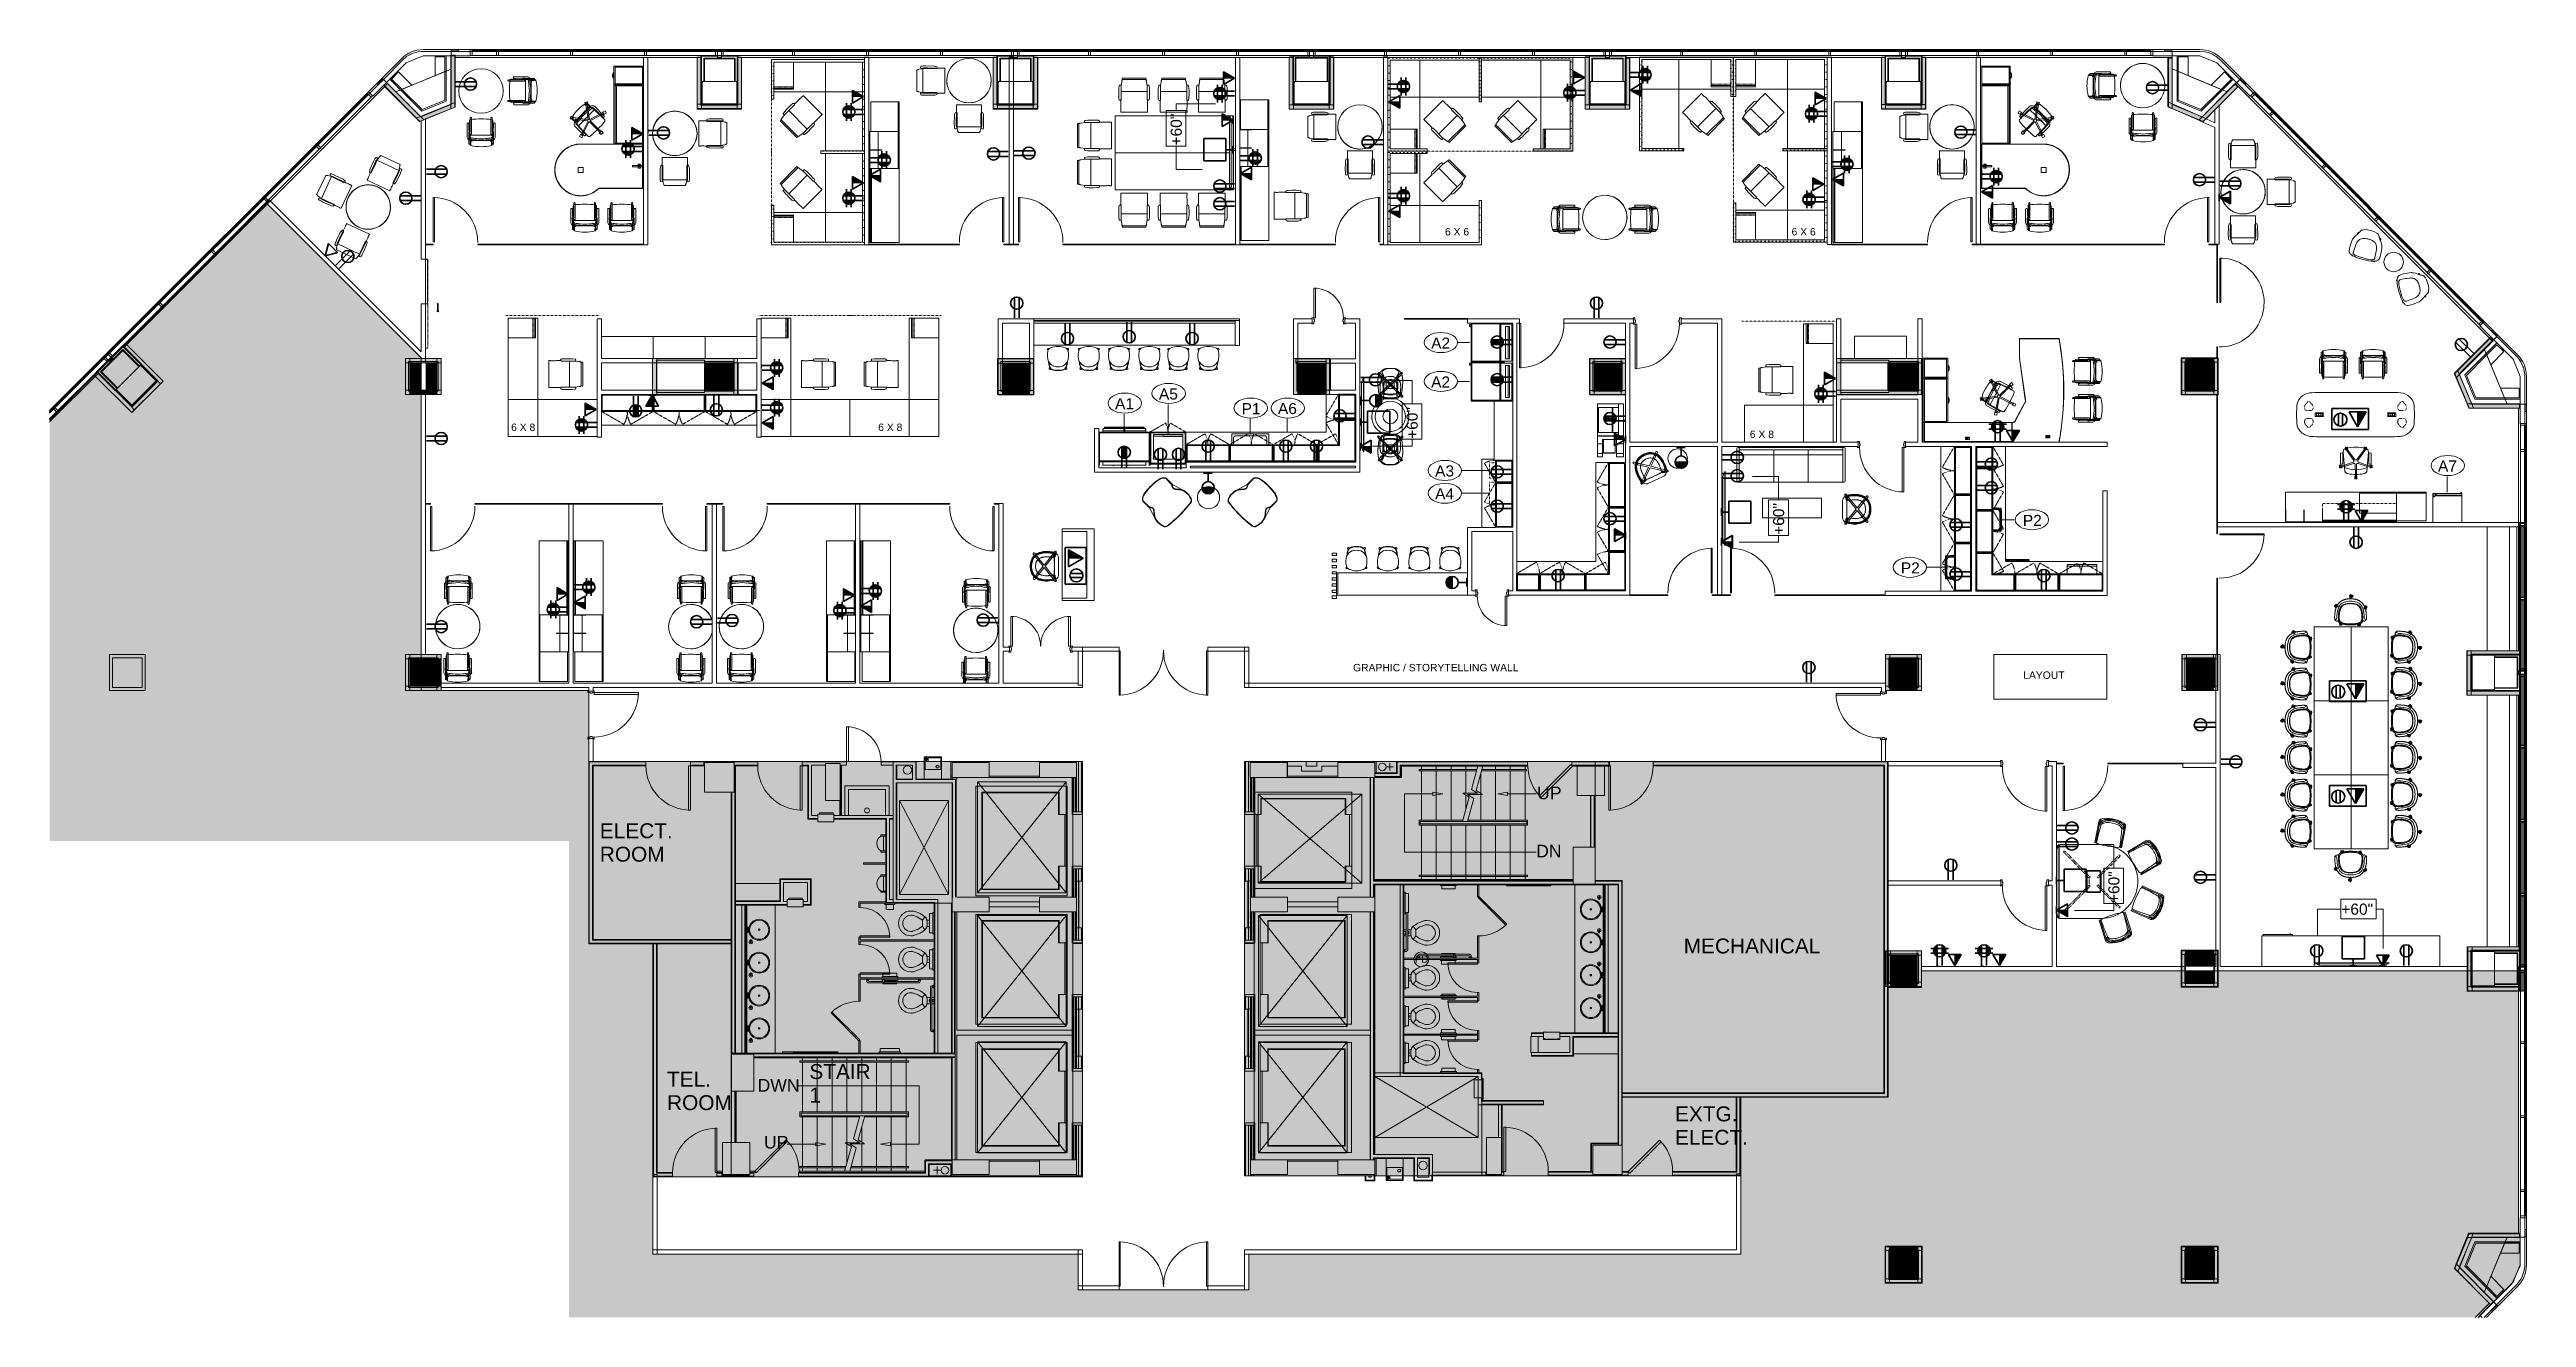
# Model space of a CAD drawing. Header units: inches. Extents: x 4757 to 6765, y 9919 to 10946.
import ezdxf

# ---------------------------------------------------------------- set-up
doc = ezdxf.new("R2010")
doc.units = ezdxf.units.IN
doc.header["$MEASUREMENT"] = 0
for name, pattern in [('Dash', [0.25, 0.125, -0.125]), ('Dash 1_16_', [0.125, 0.0625, -0.0625]), ('DASH 1_32_', [0.0625, 0.03125, -0.03125]), ('Dash 1_8_', [0.25, 0.125, -0.125]), ('Hidden', [0.28125, 0.1875, -0.09375]), ('Steelcase Hidden Lines', [0.11811, 0.07874, -0.03937])]:
    doc.linetypes.add(name, pattern=pattern)
for name, color, linetype, lineweight in [('A-ANNO-NOTE', 7, 'Continuous', 9), ('A-ANNO-TEXT', 7, 'Continuous', 9), ('A-DETL', 90, 'Continuous', 9), ('A-DETL-GENF', 92, 'Continuous', 9), ('A-DETL-THIN', 151, 'Continuous', 9), ('A-DOOR', 31, 'Continuous', 13), ('A-EQPM', 7, 'Continuous', 9), ('A-FLOR-CASE', 7, 'Continuous', 9), ('A-FLOR-OTLN', 7, 'Continuous', 9), ('A-GENM', 13, 'Continuous', 9), ('A-GLAZ-CURT', 52, 'Continuous', 9), ('A-GLAZ-CWMG', 51, 'Continuous', 9), ('A-WALL', 113, 'Continuous', 13), ('A-WALL-PATT', 111, 'Continuous', 13), ('Bb-col', 7, 'Continuous', 9), ('Bb-cor', 7, 'Continuous', 9), ('Bb-mullion', 7, 'Continuous', 9), ('E-ELEC-FIXT', 91, 'Continuous', 9), ('G-ANNO-TEXT', 231, 'Continuous', 9), ('I-FURN', 30, 'Continuous', 9), ('I-FURN-HDLN', 30, 'Dash', 9), ('I-FURN-PNLS', 30, 'Continuous', 9), ('I-WALL', 2, 'Continuous', 9), ('P-SANR-FIXT', 6, 'Continuous', 9), ('P-SANR-FIXT-IDEN', 2, 'Continuous', 9), ('Propidex Polylines', 7, 'Continuous', 9), ('Q-CASE', 31, 'Continuous', 9), ('Q-CASE-HDLN', 31, 'Dash', 9), ('Q-SPCQ', 91, 'Continuous', 9), ('Q-SPCQ-HDLN', 91, 'Dash', 9), ('Q-SPCQ-IDEN', 132, 'Continuous', 9), ('Rosslyn Plaza North_1777 North Kent St _W632_-09_dwg', 8, 'Continuous', 9), ('S-COLS', 7, 'Continuous', 9)]:
    doc.layers.add(name, color=color, linetype=linetype, lineweight=lineweight)
doc.styles.add('Arial', font='arial.ttf', dxfattribs={"height": 12.092308})
doc.styles.add('Arial_1', font='arial.ttf', dxfattribs={"height": 5.901197})
doc.styles.add('Arial_2', font='arial.ttf', dxfattribs={"height": 10.21875})
doc.styles.add('Arial_3', font='arial.ttf', dxfattribs={"height": 9})
doc.styles.add('Swis721 Lt BT', font='swissl.ttf', dxfattribs={"height": 6})
doc.styles.add('Swis721 Lt BT_1', font='swissl.ttf', dxfattribs={"height": 9})

msp = doc.modelspace()

# ---------------------------------------------------------------- texts
at = {"layer": 'G-ANNO-TEXT', "color": 7, "lineweight": 13, "char_height": 9, "width": 33.33, "attachment_point": 1, "rotation": 90, "style": 'Swis721 Lt BT_1'}
for insert in [(5666.2, 10868.5), (5857.5, 10630.7), (6154.6, 10552.9), (6426.4, 10254.4)]:
    msp.add_mtext('+60"', dxfattribs=dict(at, insert=insert))
at = {"layer": 'G-ANNO-TEXT', "color": 7, "char_height": 6, "attachment_point": 1, "style": 'Swis721 Lt BT'}
for s, insert, width in [('6 X 6', (5888.6, 10801.6), 23.331), ('6 X 6', (6169.6, 10801.6), 23.331), ('6 X 8', (5131.5, 10643.1), 23.331), ('6 X 8', (5429.1, 10643.1), 23.331), ('6 X 8', (6135.8, 10637.4), 23.331), ('GRAPHIC / STORYTELLING WALL', (5814.1, 10448.3), 156.954), ('LAYOUT', (6357.4, 10442.2), 39.087)]:
    msp.add_mtext(s, dxfattribs=dict(at, insert=insert, width=width))
at = {"layer": 'G-ANNO-TEXT', "color": 7, "lineweight": 13, "insert": (6615.3, 10254), "char_height": 9, "width": 33.33, "attachment_point": 1, "style": 'Swis721 Lt BT_1'}
msp.add_mtext('+60"', dxfattribs=at)
at = {"layer": 'P-SANR-FIXT-IDEN', "char_height": 9, "width": 17.574, "attachment_point": 1, "style": 'Swis721 Lt BT_1'}
for s, insert in [('P1', (5723.7, 10659.7)), ('P2', (6357.1, 10569.1)), ('P2', (6258.2, 10530.6))]:
    msp.add_mtext(s, dxfattribs=dict(at, insert=insert))
at = {"layer": 'Q-SPCQ-IDEN', "char_height": 9, "width": 18.786, "attachment_point": 1, "style": 'Arial_3'}
for s, insert in [('A2', (5877.4, 10712.8)), ('A1', (5621.1, 10663.7)), ('A5', (5656.7, 10671.6)), ('A2', (5877.4, 10681.3)), ('A6', (5753.2, 10659.8)), ('A3', (5880.6, 10609.2)), ('A7', (6693.7, 10613.2)), ('A4', (5880.6, 10590.7))]:
    msp.add_mtext(s, dxfattribs=dict(at, insert=insert))

# ---------------------------------------------------------------- blocks, each defined once
blk = doc.blocks.new('Door - Glass Double - Full Rail - Long Pull-7114227-Level XX  POWER _ SIGNAL')
at = {"layer": 'A-DOOR', "lineweight": 20}
for p, q in [((-36, 37.3), (-35, 37.3)), ((-36, 1.7), (-36, 37.3)), ((-35, 37.3), (-35, 1.3)), ((35, 37.3), (35, 1.3)), ((36, 37.3), (35, 37.3)), ((36, 1.7), (36, 37.3)), ((-35, 1.3), (-36, 1.3)), ((35, 1.3), (36, 1.3))]:
    blk.add_line(p, q, dxfattribs=at)
at = {"layer": 'A-DOOR', "lineweight": 9}
for centre, start, end in [((-36, 1.3), 359.5, 90), ((36, 1.3), 90, 180.5)]:
    blk.add_arc(centre, 36, start, end, dxfattribs=at)
blk = doc.blocks.new('C-Counter Top - ADJ HEIGHT-7975778-Level XX  POWER _ SIGNAL')
at = {"layer": 'Q-CASE'}
for p, q in [((96.9, 0), (-47.3, 0)), ((-47.3, 0), (-47.3, -24.8)), ((96.9, -24.8), (96.9, 0))]:
    blk.add_line(p, q, dxfattribs=at)
blk = doc.blocks.new('Door - Single - Solid Door-8328958-Level XX  POWER _ SIGNAL')
at = {"layer": 'A-DOOR', "lineweight": 9}
for p, q in [((-15.6, 2.4), (-14.1, 2.4)), ((-15.6, 1.7), (-15.6, 2.4)), ((-14.1, 2.4), (-14.1, 0.4)), ((-14.1, 0.4), (-13.6, 0.4)), ((-13.6, 0.4), (-13.6, -1.1)), ((21.6, 0.4), (22.1, 0.4)), ((21.6, -1.1), (21.6, 0.4)), ((22.1, 2.4), (23.6, 2.4)), ((22.1, 0.4), (22.1, 2.4)), ((23.6, 2.4), (23.6, 1.7)), ((-15.6, -2.6), (-15.6, -1.8)), ((-14.1, -2.6), (-15.6, -2.6)), ((-14.1, -1.1), (-14.1, -2.6)), ((-13.6, -1.1), (-14.1, -1.1)), ((22.1, -1.1), (21.6, -1.1)), ((22.1, -2.6), (22.1, -1.1)), ((23.6, -2.6), (22.1, -2.6)), ((23.6, -1.8), (23.6, -2.6))]:
    blk.add_line(p, q, dxfattribs=at)
at = {"layer": 'A-DOOR'}
for p, q in [((-12.6, -2.6), (-14, -2.6)), ((-14, -2.6), (-14, -38.6)), ((-12.6, -38.6), (-12.6, -2.6)), ((-14, -38.6), (-12.6, -38.6))]:
    blk.add_line(p, q, dxfattribs=at)
at = {"layer": 'A-DOOR', "lineweight": 9}
blk.add_arc((-14, -2.6), 36, 270, 0.5, dxfattribs=at)
blk = doc.blocks.new('Door - Single - Solid Door-8328956-Level XX  POWER _ SIGNAL')
at = {"layer": 'A-DOOR'}
for p, q in [((-14, 38.6), (-12.6, 38.6)), ((-14, 2.6), (-14, 38.6)), ((-12.6, 38.6), (-12.6, 2.6)), ((-12.6, 2.6), (-14, 2.6))]:
    blk.add_line(p, q, dxfattribs=at)
at = {"layer": 'A-DOOR', "lineweight": 9}
for p, q in [((-15.6, 2.6), (-15.6, 1.8)), ((-14.1, 2.6), (-15.6, 2.6)), ((-14.1, 1.1), (-14.1, 2.6)), ((-13.6, 1.1), (-14.1, 1.1)), ((-13.6, -0.4), (-13.6, 1.1)), ((22.1, 1.1), (21.6, 1.1)), ((21.6, 1.1), (21.6, -0.4)), ((23.6, 2.6), (22.1, 2.6)), ((22.1, 2.6), (22.1, 1.1)), ((23.6, 1.8), (23.6, 2.6)), ((-15.6, -1.7), (-15.6, -2.4)), ((-15.6, -2.4), (-14.1, -2.4)), ((-14.1, -2.4), (-14.1, -0.4)), ((-14.1, -0.4), (-13.6, -0.4)), ((21.6, -0.4), (22.1, -0.4)), ((22.1, -0.4), (22.1, -2.4)), ((22.1, -2.4), (23.6, -2.4)), ((23.6, -2.4), (23.6, -1.7))]:
    blk.add_line(p, q, dxfattribs=at)
blk.add_arc((-14, 2.6), 36, 359.5, 90, dxfattribs=at)
blk = doc.blocks.new('Door - Glass Single - Patch - Short Handle-7125741-Level XX  POWER _ SIGNAL')
at = {"layer": 'A-DOOR', "lineweight": 20}
for p, q in [((17, 38), (17, 2)), ((18, 38), (17, 38)), ((18, 2), (18, 38)), ((17, 2), (18, 2))]:
    blk.add_line(p, q, dxfattribs=at)
at = {"layer": 'A-DOOR', "lineweight": 9}
blk.add_arc((18, 2), 36, 90, 180.5, dxfattribs=at)
blk = doc.blocks.new('F - CONF TABLE _ROUND-4 CHAIRS_ - Lam 30Dia Single-Column Base-7231048-Level XX  POWER _ SIGNAL')
at = {"layer": 'I-FURN'}
for p, q in [((-59.9, 11.5), (-59.9, -5.9)), ((-58.7, 11.8), (-59, 11.6)), ((-58.6, 11.9), (-58.7, 11.8)), ((-58.4, 12), (-58.6, 11.9)), ((-56.3, 12.4), (-58.4, 12)), ((-56.1, 14.5), (-56.7, 14.4)), ((-56.5, 12.6), (-56.3, 12.6)), ((-56.3, 12.6), (-55.1, 12.5)), ((-56, 12.6), (-56.3, 12.4)), ((-55.4, 14.6), (-56.1, 14.5)), ((-55.4, 13), (-56, 12.6)), ((-54.7, 14.6), (-55.4, 14.6)), ((-54.2, 13.1), (-55.4, 13)), ((-55.1, 12.5), (-52.5, 12.5)), ((-55.1, -7), (-55.1, 12.5)), ((-52.9, 14.7), (-54.7, 14.6)), ((-51.2, 13.1), (-54.2, 13.1)), ((-45.9, 14.6), (-52.9, 14.7)), ((-52.5, 12.5), (-44.4, 12.5)), ((-43.5, 13), (-51.2, 13.1)), ((-45.3, 14.5), (-45.9, 14.6)), ((-43.8, 14), (-45.3, 14.5)), ((-44.4, 12.5), (-43.9, 12.6)), ((-37.2, -7.4), (-37.2, 13)), ((1.8, 12.9), (1.8, -7.5)), ((15.8, 13), (8.2, 12.9)), ((9.9, 14.4), (8.4, 14)), ((8.5, 12.5), (9, 12.4)), ((9, 12.4), (17.1, 12.4)), ((10.5, 14.5), (9.9, 14.4)), ((17.5, 14.6), (10.5, 14.5)), ((18.8, 13), (15.8, 13)), ((17.1, 12.4), (19.8, 12.5)), ((19.3, 14.6), (17.5, 14.6)), ((20, 12.9), (18.8, 13)), ((20, 14.5), (19.3, 14.6)), ((19.8, 12.5), (20.9, 12.5)), ((19.8, 12.5), (19.8, -7)), ((20.8, 14.4), (20, 14.5)), ((20.6, 12.5), (20, 12.9)), ((20.9, 12.3), (20.6, 12.5)), ((21.4, 14.3), (20.8, 14.4)), ((20.9, 12.5), (21.2, 12.6)), ((23, 11.9), (20.9, 12.3)), ((23.4, 11.7), (23, 11.9)), ((23.6, 11.5), (23.4, 11.7)), ((24.5, -6), (24.5, 11.4)), ((-59, -6), (-58.7, -6.2)), ((-58.7, -6.2), (-58.4, -6.4)), ((-58.4, -6.4), (-56.3, -6.8)), ((-56.7, -8.8), (-56.1, -8.9)), ((-56.3, -7), (-56.5, -7.1)), ((-56.3, -6.8), (-56, -7)), ((-55.1, -7), (-56.3, -7)), ((-56.1, -8.9), (-55.4, -9)), ((-56, -7), (-55.4, -7.4)), ((-55.4, -7.4), (-54.2, -7.5)), ((-55.4, -9), (-54.7, -9.1)), ((-52.5, -6.9), (-55.1, -7)), ((-54.7, -9.1), (-52.9, -9.1)), ((-54.2, -7.5), (-51.2, -7.5)), ((-52.9, -9.1), (-45.9, -9)), ((-44.4, -6.9), (-52.5, -6.9)), ((-51.2, -7.5), (-43.5, -7.4)), ((-45.9, -9), (-45.3, -8.9)), ((-45.3, -8.9), (-43.8, -8.5)), ((-43.9, -7), (-44.4, -6.9)), ((-7.6, -16.8), (-27.9, -16.8)), ((8.2, -7.5), (15.8, -7.6)), ((8.4, -8.5), (9.9, -9)), ((9, -7), (8.5, -7.1)), ((17.1, -7), (9, -7)), ((9.9, -9), (10.5, -9.1)), ((10.5, -9.1), (17.5, -9.2)), ((15.8, -7.6), (18.8, -7.6)), ((19.8, -7), (17.1, -7)), ((17.5, -9.2), (19.3, -9.1)), ((18.8, -7.6), (20, -7.5)), ((19.3, -9.1), (20, -9.1)), ((20.9, -7.1), (19.8, -7)), ((20, -7.5), (20.6, -7.1)), ((20, -9.1), (20.8, -9)), ((20.6, -7.1), (20.9, -6.9)), ((20.8, -9), (21.4, -8.9)), ((20.9, -6.9), (23, -6.5)), ((21.2, -7.1), (20.9, -7.1)), ((23, -6.5), (23.2, -6.4)), ((23.2, -6.4), (23.4, -6.3)), ((23.4, -6.3), (23.6, -6.1)), ((-29.5, -25.4), (-29.6, -32.4)), ((-29.6, -32.4), (-29.6, -34.3)), ((-29.6, -34.3), (-29.5, -34.9)), ((-29.4, -24.8), (-29.5, -25.4)), ((-29.5, -34.9), (-29.5, -35.7)), ((-29.5, -35.7), (-29.3, -36.3)), ((-29, -23.3), (-29.4, -24.8)), ((-27.9, -23.1), (-28, -30.8)), ((-28, -30.8), (-28, -33.8)), ((-28, -33.8), (-27.9, -34.9)), ((-27.9, -34.9), (-27.5, -35.5)), ((-27.6, -36.1), (-27.5, -35.9)), ((-27.4, -23.9), (-27.5, -23.4)), ((-27.5, -34.7), (-27.4, -32)), ((-27.5, -35.9), (-27.5, -34.7)), ((-8, -34.7), (-27.5, -34.7)), ((-27.5, -35.5), (-27.3, -35.9)), ((-27.4, -32), (-27.4, -23.9)), ((-27.3, -35.9), (-26.9, -37.9)), ((-26.9, -37.9), (-26.8, -38.2)), ((-26.8, -38.2), (-26.7, -38.3)), ((-26.7, -38.3), (-26.5, -38.6)), ((-26.4, -39.4), (-9, -39.4)), ((-9, -38.6), (-8.7, -38.3)), ((-8.7, -38.3), (-8.5, -37.9)), ((-8.5, -37.9), (-8.1, -35.9)), ((-8.1, -35.9), (-7.9, -35.5)), ((-8, -23.4), (-8, -23.9)), ((-8, -23.9), (-8, -32)), ((-8, -32), (-8, -34.7)), ((-8, -34.7), (-7.9, -35.9)), ((-7.9, -35.5), (-7.5, -34.9)), ((-7.9, -35.9), (-7.9, -36.1)), ((-7.4, -30.8), (-7.5, -23.1)), ((-7.5, -34.9), (-7.4, -33.8)), ((-7.4, -33.8), (-7.4, -30.8)), ((-6, -24.8), (-6.5, -23.3)), ((-6.1, -36.3), (-6, -35.7)), ((-5.9, -25.4), (-6, -24.8)), ((-6, -35.7), (-5.9, -34.9)), ((-5.8, -32.4), (-5.9, -25.4)), ((-5.9, -34.3), (-5.8, -32.4)), ((-5.9, -34.9), (-5.9, -34.3))]:
    blk.add_line(p, q, dxfattribs=at)
for centre, radius, start, end in [((-17.7, 2.7), 18, 360, 180), ((-17.7, 2.7), 18, 47.3684, 132.6316), ((-17.7, 2.7), 18, 104.2105, 113.6842), ((-17.7, 2.7), 18, 94.7368, 104.2105), ((-17.7, 2.7), 18, 85.2632, 94.7368), ((-17.7, 2.7), 18, 75.7895, 85.2632), ((-17.7, 2.7), 18, 66.3158, 75.7895), ((-55.7, 13.6), 1.32, 144.065, 229.935), ((-44.3, 13.2), 0.781, 302.3218, 343.1534), ((-44.6, 13.3), 1.12, 343.9109, 40.257), ((-17.7, 2.7), 18, 132.6316, 180), ((-17.7, 2.7), 18, 170.5263, 180), ((-17.7, 2.7), 18, 180, 360), ((-17.7, 2.7), 18, 180, 189.4737), ((-17.7, 2.7), 18, 180, 208.4211), ((-17.7, 2.7), 18, 161.0526, 170.5263), ((-17.7, 2.7), 18, 151.5789, 161.0526), ((-17.7, 2.7), 18, 142.1053, 151.5789), ((-17.7, 2.7), 18, 132.6316, 142.1053), ((-17.7, 2.7), 18, 123.1579, 132.6316), ((-17.7, 2.7), 18, 113.6842, 123.1579), ((-17.7, 2.7), 18, 265.2632, 0), ((-17.7, 2.7), 18, 56.8421, 66.3158), ((-17.7, 2.7), 18, 47.3684, 56.8421), ((-17.7, 2.7), 18, 37.8947, 47.3684), ((-17.7, 2.7), 18, 37.8947, 47.3684), ((-17.7, 2.7), 18, 28.4211, 37.8947), ((-17.7, 2.7), 18, 28.4211, 37.8947), ((-17.7, 2.7), 18, 18.9474, 28.4211), ((-17.7, 2.7), 18, 9.4737, 28.4211), ((-17.7, 2.7), 18, 9.4737, 18.9474), ((-17.7, 2.7), 18, 360, 9.4737), ((-17.7, 2.7), 18, 0, 9.4737), ((-17.7, 2.7), 18, 350.5263, 360), ((9.2, 13.2), 1.12, 139.743, 196.0891), ((8.9, 13.1), 0.781, 196.8466, 237.6782), ((20.3, 13.6), 1.32, 310.065, 35.935), ((-55.7, -8.1), 1.32, 130.065, 215.935), ((-44.3, -7.6), 0.781, 16.8466, 57.6782), ((-44.6, -7.7), 1.12, 319.743, 16.0891), ((-17.7, 2.7), 18, 189.4737, 198.9474), ((-17.7, 2.7), 18, 198.9474, 208.4211), ((-17.7, 2.7), 18, 208.4211, 217.8947), ((-17.7, 2.7), 18, 208.4211, 265.2632), ((-17.7, 2.7), 18, 217.8947, 227.3684), ((-17.7, 2.7), 18, 227.3684, 236.8421), ((-17.7, 2.7), 18, 236.8421, 246.3158), ((-17.7, 2.7), 18, 246.3158, 255.7895), ((-17.7, 2.7), 18, 255.7895, 265.2632), ((-17.7, 2.7), 18, 265.2632, 274.7368), ((-17.7, 2.7), 18, 274.7368, 284.2105), ((-17.7, 2.7), 18, 284.2105, 293.6842), ((-17.7, 2.7), 18, 293.6842, 303.1579), ((-17.7, 2.7), 18, 303.1579, 312.6316), ((-17.7, 2.7), 18, 312.6316, 322.1053), ((-17.7, 2.7), 18, 322.1053, 331.5789), ((-17.7, 2.7), 18, 331.5789, 341.0526), ((-17.7, 2.7), 18, 341.0526, 350.5263), ((9.2, -7.8), 1.12, 163.9109, 220.257), ((8.9, -7.7), 0.781, 122.3218, 163.1534), ((20.3, -8.1), 1.32, 324.065, 49.935), ((-28.6, -35.2), 1.32, 234.065, 319.935), ((-28.2, -24.2), 1.12, 73.9109, 130.257), ((-28.2, -23.9), 0.781, 32.3218, 73.1534), ((-7.3, -23.9), 0.781, 106.8466, 147.6782), ((-6.9, -35.2), 1.32, 220.065, 305.935), ((-7.2, -24.2), 1.12, 49.743, 106.0891)]:
    blk.add_arc(centre, radius, start, end, dxfattribs=at)
for points, knots in [([(-59, 11.6), (-59.2, 11.6), (-59.5, 11.5), (-59.7, 11.5), (-59.8, 11.5), (-59.8, 11.5), (-59.8, 11.5), (-59.9, 11.5)], [0, 0, 0, 0, 0.444444, 0.666667, 0.777778, 0.888889, 1, 1, 1, 1]), ([(-37.2, 13), (-37.2, 13), (-37.2, 13), (-37.3, 13), (-37.3, 13), (-37.4, 13), (-37.5, 13), (-37.6, 13), (-37.8, 13), (-38, 13), (-38.2, 13)], [0, 0, 0, 0, 0.090909, 0.181818, 0.272727, 0.363636, 0.454545, 0.545455, 0.727273, 1, 1, 1, 1]), ([(2.8, 12.9), (2.7, 12.9), (2.5, 12.9), (2.2, 12.9), (1.9, 12.9), (1.8, 12.9), (1.8, 12.9)], [0, 0, 0, 0, 0.181818, 0.363636, 0.727273, 1, 1, 1, 1]), ([(24.5, 11.4), (24.5, 11.4), (24.5, 11.4), (24.4, 11.4), (24.3, 11.5), (24.3, 11.5), (24.2, 11.5), (24, 11.5), (23.8, 11.5), (23.7, 11.5), (23.6, 11.5)], [0, 0, 0, 0, 0.111111, 0.222222, 0.333333, 0.444444, 0.555556, 0.666667, 0.888889, 1, 1, 1, 1]), ([(-59.9, -5.9), (-59.8, -5.9), (-59.8, -5.9), (-59.8, -5.9), (-59.7, -6), (-59.6, -6), (-59.5, -6), (-59.4, -6), (-59.2, -6), (-59.1, -6), (-59, -6)], [0, 0, 0, 0, 0.111111, 0.222222, 0.333333, 0.444444, 0.555556, 0.666667, 0.888889, 1, 1, 1, 1]), ([(-38.2, -7.4), (-38.1, -7.4), (-37.9, -7.4), (-37.6, -7.4), (-37.3, -7.4), (-37.2, -7.4), (-37.2, -7.4)], [0, 0, 0, 0, 0.181818, 0.363636, 0.727273, 1, 1, 1, 1]), ([(-27.9, -16.8), (-27.9, -16.8), (-27.9, -16.8), (-27.9, -16.8), (-27.9, -16.9), (-27.9, -16.9), (-27.9, -17), (-27.9, -17.2), (-27.9, -17.4), (-27.9, -17.6), (-27.9, -17.7)], [0, 0, 0, 0, 0.090909, 0.181818, 0.272727, 0.363636, 0.454545, 0.545455, 0.727273, 1, 1, 1, 1]), ([(-7.5, -17.7), (-7.5, -17.6), (-7.5, -17.5), (-7.5, -17.1), (-7.5, -16.9), (-7.5, -16.8), (-7.6, -16.8)], [0, 0, 0, 0, 0.181818, 0.363636, 0.727273, 1, 1, 1, 1]), ([(1.8, -7.5), (1.8, -7.5), (1.8, -7.5), (1.9, -7.5), (1.9, -7.5), (2, -7.5), (2.1, -7.5), (2.2, -7.5), (2.5, -7.5), (2.7, -7.5), (2.8, -7.5)], [0, 0, 0, 0, 0.090909, 0.181818, 0.272727, 0.363636, 0.454545, 0.545455, 0.727273, 1, 1, 1, 1]), ([(23.6, -6.1), (23.8, -6.1), (24.1, -6), (24.3, -6), (24.4, -6), (24.5, -6), (24.5, -6), (24.5, -6)], [0, 0, 0, 0, 0.444444, 0.666667, 0.777778, 0.888889, 1, 1, 1, 1]), ([(-26.5, -38.6), (-26.5, -38.8), (-26.5, -39), (-26.5, -39.3), (-26.5, -39.3), (-26.4, -39.4), (-26.4, -39.4), (-26.4, -39.4)], [0, 0, 0, 0, 0.444444, 0.666667, 0.777778, 0.888889, 1, 1, 1, 1]), ([(-9, -39.4), (-9, -39.4), (-9, -39.4), (-9, -39.3), (-9, -39.3), (-9, -39.2), (-9, -39.1), (-9, -38.9), (-9, -38.8), (-9, -38.6), (-9, -38.6)], [0, 0, 0, 0, 0.111111, 0.222222, 0.333333, 0.444444, 0.555556, 0.666667, 0.888889, 1, 1, 1, 1])]:
    blk.add_open_spline(points, degree=3, knots=knots, dxfattribs=at)
for points in [[(-39.1, 13), (-39.9, 13), (-41.3, 13), (-42.8, 13), (-43.5, 13)], [(-38.2, 13), (-38.3, 13), (-38.6, 13), (-39, 13), (-39.1, 13)], [(3.7, 12.9), (3.6, 12.9), (3.3, 12.9), (2.9, 12.9), (2.8, 12.9)], [(8.2, 12.9), (7.4, 12.9), (6, 12.9), (4.5, 12.9), (3.7, 12.9)], [(-43.5, -7.4), (-42.8, -7.4), (-41.3, -7.4), (-39.9, -7.4), (-39.1, -7.4)], [(-39.1, -7.4), (-39, -7.4), (-38.6, -7.4), (-38.3, -7.4), (-38.2, -7.4)], [(-27.9, -17.7), (-27.9, -17.9), (-27.9, -18.2), (-27.9, -18.5), (-27.9, -18.7)], [(-27.9, -18.7), (-27.9, -19.4), (-27.9, -20.9), (-27.9, -22.4), (-27.9, -23.1)], [(-7.6, -18.7), (-7.5, -18.5), (-7.5, -18.2), (-7.5, -17.9), (-7.5, -17.7)], [(-7.5, -23.1), (-7.5, -22.4), (-7.5, -20.9), (-7.6, -19.4), (-7.6, -18.7)], [(2.8, -7.5), (2.9, -7.5), (3.3, -7.5), (3.6, -7.5), (3.7, -7.5)], [(3.7, -7.5), (4.5, -7.5), (6, -7.5), (7.4, -7.5), (8.2, -7.5)]]:
    blk.add_open_spline(points, degree=3, dxfattribs=at)
blk = doc.blocks.new('Barn Door - Glass Door - Int-GL1-GLSS-36_ x 84_-8708842-Level XX  POWER _ SIGNAL')
at = {"layer": 'A-DETL-GENF'}
for p, q in [((17.9, 12), (23.9, 12)), ((17.9, 11.5), (17.9, 12)), ((17.9, 11.5), (23.9, 11.5)), ((23.9, 12.5), (23.9, 12)), ((24.6, 11.7), (23.9, 12.5)), ((24.6, 11.7), (23.9, 11)), ((23.9, 11), (23.9, 11.5))]:
    blk.add_line(p, q, dxfattribs=at)
at = {"layer": 'A-DOOR', "linetype": 'Dash 1_16_', "lineweight": 9}
for p, q in [((-18, 3.5), (54, 3.5)), ((-18, 3.5), (-18, 1.7)), ((-18, 1.7), (54, 1.7)), ((54, 3.5), (54, 1.7))]:
    blk.add_line(p, q, dxfattribs=at)
at = {"layer": 'A-DOOR', "lineweight": 9}
for p, q in [((-17.8, 3.4), (18, 3.4)), ((-17.8, 3.4), (-17.8, 1.6)), ((18, 1.6), (-17.8, 1.6)), ((18, 3.4), (18, 1.6))]:
    blk.add_line(p, q, dxfattribs=at)
blk = doc.blocks.new('A-Flat_Screen_TV - OLED 65B6P 65_-4747238-Level XX  POWER _ SIGNAL')
at = {"layer": 'Q-SPCQ'}
for p, q in [((-30, 0.2), (30, 0.2)), ((-30, 0.2), (-30, 0)), ((30, 0), (-30, 0)), ((-29.9, 0), (-29.9, -0.1)), ((-25.5, 1.8), (25.5, 1.8)), ((29.9, -0.1), (29.9, 0)), ((30, 0), (30, 0.2)), ((29.9, -0.1), (-29.9, -0.1))]:
    blk.add_line(p, q, dxfattribs=at)
for centre, start, end in [((-24.9, -5.6), 94.6372, 128.9656), ((24.9, -5.6), 51.0344, 85.3628)]:
    blk.add_arc(centre, 7.41, start, end, dxfattribs=at)
blk = doc.blocks.new('Door - Glass Single - Patch - Short Handle-7125740-Level XX  POWER _ SIGNAL')
at = {"layer": 'A-DOOR', "lineweight": 20}
for p, q in [((17, -2), (18, -2)), ((17, -38), (17, -2)), ((18, -2), (18, -38)), ((18, -38), (17, -38))]:
    blk.add_line(p, q, dxfattribs=at)
at = {"layer": 'A-DOOR', "lineweight": 9}
blk.add_arc((18, -2), 36, 179.5, 270, dxfattribs=at)
blk = doc.blocks.new('Adjustable Workstation 1 - 6 X 6-7275281-Level XX  POWER _ SIGNAL')
at = {"layer": 'I-FURN'}
h = blk.add_hatch(dxfattribs=at)
h.set_pattern_fill('FP_1', color=256, style=0, pattern_type=2)
h.set_pattern_definition([(90, (10939.79, -5916.212), (-3, 1.5), [0.127, -2.873])])
h.paths.add_polyline_path([(76, 76), (0, 76), (0, 0), (36, 0), (36, 2), (2, 2), (2, 74), (74, 74), (74, 44), (76, 44), (76, 62.5)], flags=0)
for p, q in [((76, 76), (0, 76)), ((0, 76), (0, 0)), ((0, 2), (0, 76)), ((0, 76), (76, 76)), ((32, 74), (2, 74)), ((2, 74), (2, 2)), ((2, 2), (2, 74)), ((2, 74), (32, 74)), ((2, 2), (2, 74)), ((2, 74), (74, 74)), ((32, 74), (2, 74)), ((2, 74), (2, 50)), ((32, 74), (2, 74)), ((2, 74), (2, 50)), ((2, 50), (2, 74)), ((2, 74), (32, 74)), ((32, 2), (32, 74)), ((32, 74), (32, 2)), ((58, 74), (32, 74)), ((74, 74), (32, 74)), ((32, 74), (74, 74)), ((74, 74), (58, 74)), ((58, 74), (58, 52)), ((58, 53), (58, 74)), ((58, 74), (74, 74)), ((74, 74), (58, 74)), ((74, 52), (74, 74)), ((74, 74), (74, 53)), ((74, 74), (74, 44)), ((74, 53), (74, 74)), ((74, 50), (74, 74)), ((74, 74), (74, 50)), ((76, 44), (76, 76)), ((76, 76), (76, 44)), ((2, 50), (2, 2)), ((2, 50), (32, 50)), ((32, 50), (2, 50)), ((32, 50), (74, 50)), ((74, 50), (32, 50)), ((74, 53), (58, 53)), ((74, 53), (58, 53)), ((58, 53), (58, 52)), ((74, 53), (58, 53)), ((58, 53), (74, 53)), ((58, 53), (58, 52)), ((58, 53), (58, 52)), ((74, 53), (58, 53)), ((58, 53), (74, 53)), ((58, 53), (58, 52)), ((58, 53), (58, 52)), ((74, 53), (58, 53)), ((58, 53), (74, 53)), ((58, 53), (58, 52)), ((58, 53), (58, 52)), ((58, 52), (74, 52)), ((58, 52), (74, 52)), ((58, 52), (74, 52)), ((58, 52), (74, 52)), ((58, 52), (74, 52)), ((58, 52), (74, 52)), ((58, 52), (74, 52)), ((58, 52), (74, 52)), ((74, 52), (58, 52)), ((58, 52), (74, 52)), ((74, 52), (58, 52)), ((58, 52), (74, 52)), ((74, 52), (58, 52)), ((58, 52), (74, 52)), ((74, 52), (74, 53)), ((74, 52), (74, 53)), ((74, 53), (74, 52)), ((74, 52), (74, 53)), ((74, 53), (74, 52)), ((74, 52), (74, 53)), ((74, 53), (74, 52)), ((74, 52), (74, 53)), ((74, 50), (74, 52)), ((74, 44), (74, 50)), ((74, 44), (76, 44)), ((76, 44), (74, 44)), ((0, 0), (0, 2)), ((0, 0), (36, 0)), ((2, 0), (0, 0)), ((2, 2), (32, 2)), ((32, 2), (2, 2)), ((36, 2), (2, 2)), ((2, 2), (32, 2)), ((32, 0), (2, 0)), ((32, 2), (36, 2)), ((36, 0), (32, 0)), ((36, 0), (36, 2)), ((36, 2), (36, 0))]:
    blk.add_line(p, q, dxfattribs=at)
at = {"layer": 'I-FURN', "linetype": 'Dash 1_8_'}
for p, q in [((76, 44), (76, 76)), ((76, 0), (76, 44))]:
    blk.add_line(p, q, dxfattribs=at)
at = {"layer": 'I-FURN', "linetype": 'DASH 1_32_'}
blk.add_line((58, 54), (74, 54), dxfattribs=at)
blk = doc.blocks.new('HermanMiller_Collection_Eames_AluminumGroup_LoungeChairSwivel - Arms Swivel Base-6971020-Level XX  POWER _ SIGNAL')
at = {"layer": 'I-FURN'}
for p, q in [((-13, 9.6), (-13, -9.6)), ((-11.8, 9.6), (-11.9, 9.6)), ((-11.9, 9.6), (-11.9, 9.6)), ((-11.8, 9.6), (-11.8, -9.6)), ((-6.6, 10.6), (-10.1, 10.1)), ((-4.6, 12.4), (-6.9, 12.1)), ((-6.9, 10.6), (-6.6, 10.6)), ((-6.6, 10.6), (4.3, 10.6)), ((-3.5, 12.5), (-4.6, 12.4)), ((-2.6, 12.5), (-3.5, 12.5)), ((-0.2, 12.5), (-2.6, 12.5)), ((-2.2, -10.6), (-2.2, 10.6)), ((3.3, 12.4), (-0.2, 12.5)), ((3.8, 12.4), (3.3, 12.4)), ((4, 12.3), (3.8, 12.4)), ((4.6, 12), (4, 12.3)), ((4.8, 11.9), (4.6, 12)), ((13.2, 10.9), (13.2, 10.8)), ((14.6, -10.9), (14.6, 10.9)), ((-11.9, -9.6), (-11.9, -9.6)), ((-11.9, -9.6), (-11.8, -9.6)), ((-10.1, -10.1), (-6.6, -10.6)), ((-6.6, -10.6), (-6.9, -10.6)), ((-6.9, -12.1), (-4.6, -12.4)), ((-6.6, -10.6), (4.3, -10.6)), ((-4.6, -12.4), (-3.5, -12.5)), ((-3.5, -12.5), (-2.6, -12.5)), ((-2.6, -12.5), (-0.2, -12.5)), ((-0.2, -12.5), (3.3, -12.4)), ((3.3, -12.4), (3.8, -12.4)), ((3.8, -12.4), (4, -12.3)), ((4, -12.3), (4.6, -12)), ((4.6, -12), (4.8, -11.9)), ((13.2, -10.8), (13.2, -10.9))]:
    blk.add_line(p, q, dxfattribs=at)
at = {"layer": 'I-FURN', "flags": 128}
for points in [[(5.5, 10.9), (5.2, 11), (4.9, 11)], [(4.9, -11), (5.2, -11), (5.5, -10.9)]]:
    blk.add_lwpolyline(points, dxfattribs=at)
at = {"layer": 'I-FURN'}
for centre, radius, start, end in [((-12.4, 5.3), 4.35, 84.2936, 97.7064), ((4.3, 11.3), 0.69, 270, 332.7502), ((3.7, 11.3), 1.3, 345.8347, 28.1255), ((-12.4, -5.3), 4.35, 262.2936, 275.7064), ((4.3, -11.3), 0.69, 27.2498, 90), ((3.7, -11.3), 1.3, 331.8745, 14.1653)]:
    blk.add_arc(centre, radius, start, end, dxfattribs=at)
for points in [[(-10.8, 10), (-11, 9.9), (-11.4, 9.8), (-11.6, 9.7), (-11.8, 9.6)], [(-10.1, 10.1), (-10.2, 10.1), (-10.4, 10.1), (-10.5, 10.1), (-10.7, 10), (-10.8, 10), (-10.8, 10)], [(11.7, 10.8), (10.7, 10.9), (8.6, 10.9), (6.5, 10.9), (5.5, 10.9)], [(13.2, 10.8), (13, 10.8), (12.5, 10.8), (12, 10.8), (11.7, 10.8)], [(-11.8, -9.6), (-11.6, -9.7), (-11.4, -9.8), (-11, -9.9), (-10.8, -10)], [(-10.8, -10), (-10.8, -10), (-10.7, -10), (-10.5, -10.1), (-10.4, -10.1), (-10.2, -10.1), (-10.1, -10.1)], [(5.5, -10.9), (6.5, -10.9), (8.6, -10.9), (10.7, -10.9), (11.7, -10.8)], [(11.7, -10.8), (12, -10.8), (12.5, -10.8), (13, -10.8), (13.2, -10.8)]]:
    blk.add_open_spline(points, degree=3, dxfattribs=at)
for points, knots in [([(-6.9, 12.1), (-7, 12.1), (-7, 12.1), (-7, 12.1), (-7, 12.1), (-7, 12.1), (-7, 12.1), (-7, 12.1), (-7.1, 12), (-7.1, 12), (-7.1, 12), (-7.1, 12), (-7.1, 12), (-7.1, 12), (-7.1, 12), (-7.1, 12), (-7.1, 12), (-7.1, 11.9), (-7.1, 11.9), (-7.2, 11.9), (-7.2, 11.9), (-7.2, 11.8), (-7.2, 11.7), (-7.3, 11.5), (-7.3, 11.4), (-7.3, 11.2), (-7.2, 11.1), (-7.2, 11), (-7.2, 11), (-7.2, 10.9), (-7.2, 10.9), (-7.2, 10.8), (-7.1, 10.8), (-7.1, 10.8), (-7.1, 10.8), (-7.1, 10.8), (-7.1, 10.8), (-7.1, 10.8), (-7.1, 10.7), (-7.1, 10.7), (-7.1, 10.7), (-7.1, 10.7), (-7.1, 10.7), (-7, 10.7), (-7, 10.7), (-7, 10.7), (-7, 10.7), (-7, 10.7), (-7, 10.6), (-6.9, 10.6), (-6.9, 10.6)], [0, 0, 0, 0, 0.020833, 0.03125, 0.041667, 0.052083, 0.0625, 0.072917, 0.078125, 0.083333, 0.088542, 0.09375, 0.104167, 0.114583, 0.125, 0.135417, 0.145833, 0.15625, 0.166667, 0.1875, 0.208333, 0.25, 0.333333, 0.416667, 0.5, 0.583333, 0.666667, 0.708333, 0.75, 0.78125, 0.796875, 0.8125, 0.828125, 0.835938, 0.84375, 0.859375, 0.867188, 0.875, 0.882812, 0.890625, 0.90625, 0.914062, 0.917969, 0.921875, 0.9375, 0.953125, 0.957031, 0.96875, 0.984375, 1, 1, 1, 1]), ([(13.3, 10.9), (13.3, 10.9), (13.3, 10.9), (13.3, 10.9), (13.2, 10.9), (13.2, 10.9), (13.2, 10.9), (13.2, 10.9), (13.2, 10.9)], [0, 0, 0, 0, 0.25, 0.375, 0.5, 0.625, 0.75, 1, 1, 1, 1]), ([(14.6, 10.9), (14.6, 10.9), (14.6, 10.9), (14.6, 10.9), (14.5, 10.9), (14.5, 10.9), (14.4, 10.9), (14.2, 10.9), (14, 10.9), (13.6, 10.9), (13.4, 10.9), (13.3, 10.9)], [0, 0, 0, 0, 0.071429, 0.142857, 0.214286, 0.285714, 0.357143, 0.428571, 0.571429, 0.857143, 1, 1, 1, 1]), ([(-6.9, -10.6), (-7, -10.6), (-7, -10.6), (-7, -10.7), (-7, -10.7), (-7, -10.7), (-7, -10.7), (-7, -10.7), (-7.1, -10.7), (-7.1, -10.7), (-7.1, -10.7), (-7.1, -10.7), (-7.1, -10.7), (-7.1, -10.7), (-7.1, -10.8), (-7.1, -10.8), (-7.1, -10.8), (-7.1, -10.8), (-7.1, -10.8), (-7.2, -10.8), (-7.2, -10.9), (-7.2, -10.9), (-7.2, -11), (-7.2, -11.1), (-7.3, -11.3), (-7.3, -11.5), (-7.2, -11.7), (-7.2, -11.8), (-7.2, -11.8), (-7.2, -11.9), (-7.2, -11.9), (-7.2, -11.9), (-7.1, -11.9), (-7.1, -11.9), (-7.1, -12), (-7.1, -12), (-7.1, -12), (-7.1, -12), (-7.1, -12), (-7.1, -12), (-7.1, -12), (-7.1, -12), (-7, -12), (-7, -12.1), (-7, -12.1), (-7, -12.1), (-7, -12.1), (-7, -12.1), (-6.9, -12.1), (-6.9, -12.1)], [0, 0, 0, 0, 0.020833, 0.03125, 0.041667, 0.052083, 0.0625, 0.072917, 0.078125, 0.083333, 0.088542, 0.09375, 0.104167, 0.114583, 0.125, 0.135417, 0.145833, 0.15625, 0.166667, 0.1875, 0.208333, 0.25, 0.291667, 0.333333, 0.416667, 0.583333, 0.666667, 0.75, 0.78125, 0.796875, 0.8125, 0.828125, 0.835938, 0.84375, 0.859375, 0.867188, 0.875, 0.882812, 0.890625, 0.90625, 0.914062, 0.917969, 0.921875, 0.9375, 0.953125, 0.957031, 0.96875, 0.984375, 1, 1, 1, 1]), ([(13.2, -10.9), (13.2, -10.9), (13.2, -10.9), (13.2, -10.9), (13.2, -10.9), (13.3, -10.9), (13.3, -10.9), (13.3, -10.9), (13.3, -10.9)], [0, 0, 0, 0, 0.25, 0.375, 0.5, 0.625, 0.75, 1, 1, 1, 1]), ([(13.3, -10.9), (13.4, -10.9), (13.5, -10.9), (13.9, -10.9), (14.3, -10.9), (14.5, -10.9), (14.6, -10.9), (14.6, -10.9), (14.6, -10.9)], [0, 0, 0, 0, 0.142857, 0.285714, 0.571429, 0.785714, 0.892857, 1, 1, 1, 1])]:
    blk.add_open_spline(points, degree=3, knots=knots, dxfattribs=at)
blk = doc.blocks.new('Adjustable Workstation 1 - 6 X 6-7275280-Level XX  POWER _ SIGNAL')
at = {"layer": 'I-FURN'}
h = blk.add_hatch(dxfattribs=at)
h.set_pattern_fill('FP_2', color=256, style=0, pattern_type=2)
h.set_pattern_definition([(90, (10939.79, -5918.212), (-3, 1.5), [0.127, -2.873])])
h.paths.add_polyline_path([(76, -44), (74, -44), (74, -74), (2, -74), (2, -2), (36, -2), (36, 0), (0, 0), (0, -75.9), (76, -75.9), (76, -68.1)], flags=0)
for p, q in [((36, 0), (0, 0)), ((0, 0), (0, -75.9)), ((0, 0), (2, 0)), ((0, -2), (0, 0)), ((2, 0), (32, 0)), ((32, 0), (36, 0)), ((36, -2), (36, 0)), ((36, 0), (36, -2)), ((0, -75.9), (0, -2)), ((32, -2), (2, -2)), ((2, -2), (2, -74)), ((2, -74), (2, -2)), ((2, -2), (32, -2)), ((2, -74), (2, -2)), ((2, -2), (36, -2)), ((32, -2), (2, -2)), ((2, -2), (2, -50)), ((32, -74), (32, -2)), ((32, -2), (32, -74)), ((36, -2), (32, -2)), ((2, -50), (2, -74)), ((32, -50), (2, -50)), ((2, -50), (2, -74)), ((2, -74), (2, -50)), ((2, -50), (32, -50)), ((74, -50), (32, -50)), ((32, -50), (74, -50)), ((58, -52), (74, -52)), ((58, -52), (74, -52)), ((58, -52), (74, -52)), ((58, -52), (74, -52)), ((58, -52), (74, -52)), ((58, -52), (74, -52)), ((58, -52), (58, -74)), ((74, -52), (58, -52)), ((74, -52), (58, -52)), ((58, -52), (58, -53)), ((74, -52), (58, -52)), ((58, -52), (74, -52)), ((58, -52), (58, -53)), ((58, -52), (58, -53)), ((74, -52), (58, -52)), ((58, -52), (74, -52)), ((58, -52), (58, -53)), ((58, -52), (58, -53)), ((74, -52), (58, -52)), ((58, -52), (74, -52)), ((58, -52), (58, -53)), ((58, -52), (58, -53)), ((58, -53), (74, -53)), ((58, -74), (58, -53)), ((58, -53), (74, -53)), ((74, -53), (58, -53)), ((58, -53), (74, -53)), ((74, -53), (58, -53)), ((58, -53), (74, -53)), ((74, -53), (58, -53)), ((58, -53), (74, -53)), ((76, -44), (74, -44)), ((74, -44), (74, -74)), ((74, -50), (74, -44)), ((74, -44), (75.8, -44)), ((74, -52), (74, -50)), ((74, -74), (74, -50)), ((74, -50), (74, -74)), ((74, -74), (74, -52)), ((74, -53), (74, -52)), ((74, -53), (74, -52)), ((74, -52), (74, -53)), ((74, -53), (74, -52)), ((74, -52), (74, -53)), ((74, -53), (74, -52)), ((74, -52), (74, -53)), ((74, -53), (74, -52)), ((74, -53), (74, -74)), ((74, -74), (74, -53)), ((75.8, -44), (76, -44)), ((76, -75.9), (76, -44)), ((76, -44), (76, -75.9)), ((2, -74), (32, -74)), ((32, -74), (2, -74)), ((74, -74), (2, -74)), ((2, -74), (32, -74)), ((2, -74), (32, -74)), ((32, -74), (2, -74)), ((32, -74), (58, -74)), ((32, -74), (74, -74)), ((74, -74), (32, -74)), ((58, -74), (74, -74)), ((74, -74), (58, -74)), ((58, -74), (74, -74))]:
    blk.add_line(p, q, dxfattribs=at)
at = {"layer": 'I-FURN', "linetype": 'Dash 1_8_'}
for p, q in [((76, 0), (76, -44)), ((76, -44), (76, -75.9))]:
    blk.add_line(p, q, dxfattribs=at)
at = {"layer": 'I-FURN', "linetype": 'DASH 1_32_'}
blk.add_line((58, -54), (74, -54), dxfattribs=at)
blk = doc.blocks.new('HermanMiller_Collection_Eames_AluminumGroup_LoungeChairSwivel - Arms Swivel Base-6976553-Level XX  POWER _ SIGNAL')
at = {"layer": 'I-FURN'}
for p, q in [((-13, -9.6), (-13, 9.6)), ((-11.9, 9.6), (-11.8, 9.6)), ((-11.9, 9.6), (-11.9, 9.6)), ((-11.8, -9.6), (-11.8, 9.6)), ((-10.1, 10.1), (-6.6, 10.6)), ((-6.9, 12.1), (-4.6, 12.4)), ((-6.6, 10.6), (-6.9, 10.6)), ((-6.6, 10.6), (4.3, 10.6)), ((-4.6, 12.4), (-3.5, 12.5)), ((-3.5, 12.5), (-2.6, 12.5)), ((-2.6, 12.5), (-0.2, 12.5)), ((-2.2, 10.6), (-2.2, -10.6)), ((-0.2, 12.5), (3.3, 12.4)), ((3.3, 12.4), (3.8, 12.4)), ((3.8, 12.4), (4, 12.3)), ((4, 12.3), (4.6, 12)), ((4.6, 12), (4.8, 11.9)), ((13.2, 10.8), (13.2, 10.9)), ((14.6, 10.9), (14.6, -10.9)), ((-11.9, -9.6), (-11.9, -9.6)), ((-11.8, -9.6), (-11.9, -9.6)), ((-6.6, -10.6), (-10.1, -10.1)), ((-6.9, -10.6), (-6.6, -10.6)), ((-4.6, -12.4), (-6.9, -12.1)), ((-6.6, -10.6), (4.3, -10.6)), ((-3.5, -12.5), (-4.6, -12.4)), ((-2.6, -12.5), (-3.5, -12.5)), ((-0.2, -12.5), (-2.6, -12.5)), ((3.3, -12.4), (-0.2, -12.5)), ((3.8, -12.4), (3.3, -12.4)), ((4, -12.3), (3.8, -12.4)), ((4.6, -12), (4, -12.3)), ((4.8, -11.9), (4.6, -12)), ((13.2, -10.9), (13.2, -10.8))]:
    blk.add_line(p, q, dxfattribs=at)
at = {"layer": 'I-FURN', "flags": 128}
for points in [[(4.9, 11), (5.2, 11), (5.5, 10.9)], [(5.5, -10.9), (5.2, -11), (4.9, -11)]]:
    blk.add_lwpolyline(points, dxfattribs=at)
at = {"layer": 'I-FURN'}
for centre, radius, start, end in [((-12.4, 5.3), 4.35, 84.2936, 97.7064), ((4.3, 11.3), 0.69, 270, 332.7502), ((3.7, 11.3), 1.3, 345.8347, 28.1255), ((-12.4, -5.3), 4.35, 262.2936, 275.7064), ((4.3, -11.3), 0.69, 27.2498, 90), ((3.7, -11.3), 1.3, 331.8745, 14.1653)]:
    blk.add_arc(centre, radius, start, end, dxfattribs=at)
for points in [[(-11.8, 9.6), (-11.6, 9.7), (-11.4, 9.8), (-11, 9.9), (-10.8, 10)], [(-10.8, 10), (-10.8, 10), (-10.7, 10), (-10.5, 10.1), (-10.4, 10.1), (-10.2, 10.1), (-10.1, 10.1)], [(5.5, 10.9), (6.5, 10.9), (8.6, 10.9), (10.7, 10.9), (11.7, 10.8)], [(11.7, 10.8), (12, 10.8), (12.5, 10.8), (13, 10.8), (13.2, 10.8)], [(-10.8, -10), (-11, -9.9), (-11.4, -9.8), (-11.6, -9.7), (-11.8, -9.6)], [(-10.1, -10.1), (-10.2, -10.1), (-10.4, -10.1), (-10.5, -10.1), (-10.7, -10), (-10.8, -10), (-10.8, -10)], [(11.7, -10.8), (10.7, -10.9), (8.6, -10.9), (6.5, -10.9), (5.5, -10.9)], [(13.2, -10.8), (13, -10.8), (12.5, -10.8), (12, -10.8), (11.7, -10.8)]]:
    blk.add_open_spline(points, degree=3, dxfattribs=at)
for points, knots in [([(-6.9, 10.6), (-6.9, 10.6), (-7, 10.6), (-7, 10.7), (-7, 10.7), (-7, 10.7), (-7, 10.7), (-7, 10.7), (-7.1, 10.7), (-7.1, 10.7), (-7.1, 10.7), (-7.1, 10.7), (-7.1, 10.7), (-7.1, 10.8), (-7.1, 10.8), (-7.1, 10.8), (-7.1, 10.8), (-7.1, 10.8), (-7.1, 10.8), (-7.2, 10.8), (-7.2, 10.9), (-7.2, 10.9), (-7.2, 11), (-7.2, 11), (-7.2, 11.1), (-7.3, 11.2), (-7.3, 11.4), (-7.3, 11.5), (-7.2, 11.7), (-7.2, 11.8), (-7.2, 11.9), (-7.2, 11.9), (-7.1, 11.9), (-7.1, 11.9), (-7.1, 12), (-7.1, 12), (-7.1, 12), (-7.1, 12), (-7.1, 12), (-7.1, 12), (-7.1, 12), (-7.1, 12), (-7.1, 12), (-7, 12.1), (-7, 12.1), (-7, 12.1), (-7, 12.1), (-7, 12.1), (-7, 12.1), (-7, 12.1), (-6.9, 12.1)], [-1, -1, -1, -1, -0.984375, -0.96875, -0.957031, -0.953125, -0.9375, -0.921875, -0.917969, -0.914062, -0.90625, -0.890625, -0.882812, -0.875, -0.867188, -0.859375, -0.84375, -0.835938, -0.828125, -0.8125, -0.796875, -0.78125, -0.75, -0.708333, -0.666667, -0.583333, -0.5, -0.416667, -0.333333, -0.25, -0.208333, -0.1875, -0.166667, -0.15625, -0.145833, -0.135417, -0.125, -0.114583, -0.104167, -0.09375, -0.088542, -0.083333, -0.078125, -0.072917, -0.0625, -0.052083, -0.041667, -0.03125, -0.020833, 0, 0, 0, 0]), ([(13.2, 10.9), (13.2, 10.9), (13.2, 10.9), (13.2, 10.9), (13.2, 10.9), (13.3, 10.9), (13.3, 10.9), (13.3, 10.9), (13.3, 10.9)], [-1, -1, -1, -1, -0.75, -0.625, -0.5, -0.375, -0.25, 0, 0, 0, 0]), ([(13.3, 10.9), (13.4, 10.9), (13.6, 10.9), (14, 10.9), (14.2, 10.9), (14.4, 10.9), (14.5, 10.9), (14.5, 10.9), (14.6, 10.9), (14.6, 10.9), (14.6, 10.9), (14.6, 10.9)], [-1, -1, -1, -1, -0.857143, -0.571429, -0.428571, -0.357143, -0.285714, -0.214286, -0.142857, -0.071429, 0, 0, 0, 0]), ([(-6.9, -12.1), (-6.9, -12.1), (-7, -12.1), (-7, -12.1), (-7, -12.1), (-7, -12.1), (-7, -12.1), (-7, -12), (-7.1, -12), (-7.1, -12), (-7.1, -12), (-7.1, -12), (-7.1, -12), (-7.1, -12), (-7.1, -12), (-7.1, -12), (-7.1, -11.9), (-7.1, -11.9), (-7.2, -11.9), (-7.2, -11.9), (-7.2, -11.9), (-7.2, -11.8), (-7.2, -11.8), (-7.2, -11.7), (-7.3, -11.5), (-7.3, -11.3), (-7.2, -11.1), (-7.2, -11), (-7.2, -10.9), (-7.2, -10.9), (-7.2, -10.8), (-7.1, -10.8), (-7.1, -10.8), (-7.1, -10.8), (-7.1, -10.8), (-7.1, -10.8), (-7.1, -10.7), (-7.1, -10.7), (-7.1, -10.7), (-7.1, -10.7), (-7.1, -10.7), (-7.1, -10.7), (-7, -10.7), (-7, -10.7), (-7, -10.7), (-7, -10.7), (-7, -10.7), (-7, -10.6), (-7, -10.6), (-6.9, -10.6)], [-1, -1, -1, -1, -0.984375, -0.96875, -0.957031, -0.953125, -0.9375, -0.921875, -0.917969, -0.914062, -0.90625, -0.890625, -0.882812, -0.875, -0.867188, -0.859375, -0.84375, -0.835938, -0.828125, -0.8125, -0.796875, -0.78125, -0.75, -0.666667, -0.583333, -0.416667, -0.333333, -0.291667, -0.25, -0.208333, -0.1875, -0.166667, -0.15625, -0.145833, -0.135417, -0.125, -0.114583, -0.104167, -0.09375, -0.088542, -0.083333, -0.078125, -0.072917, -0.0625, -0.052083, -0.041667, -0.03125, -0.020833, 0, 0, 0, 0]), ([(13.3, -10.9), (13.3, -10.9), (13.3, -10.9), (13.3, -10.9), (13.2, -10.9), (13.2, -10.9), (13.2, -10.9), (13.2, -10.9), (13.2, -10.9)], [-1, -1, -1, -1, -0.75, -0.625, -0.5, -0.375, -0.25, 0, 0, 0, 0]), ([(14.6, -10.9), (14.6, -10.9), (14.6, -10.9), (14.5, -10.9), (14.3, -10.9), (13.9, -10.9), (13.5, -10.9), (13.4, -10.9), (13.3, -10.9)], [-1, -1, -1, -1, -0.892857, -0.785714, -0.571429, -0.285714, -0.142857, 0, 0, 0, 0])]:
    blk.add_open_spline(points, degree=3, knots=knots, dxfattribs=at)
blk = doc.blocks.new('Steelcase - Seating - QiVi 428 Series - Collaborative Chairs - With Arm - Upholstered Seat-7089969-Level XX  POWER _ SIGNAL')
at = {"layer": 'I-FURN'}
for p, q in [((-10.8, 0.8), (-10.8, 17.9)), ((-10.8, 0.8), (-9.9, 0.8)), ((-9.9, 0.8), (-9.9, 18)), ((-9.4, 15.9), (-8.4, 15.9)), ((9.1, 15.9), (10.1, 15.9)), ((10.4, 0.8), (10.4, 18)), ((10.4, 0.8), (11.3, 0.8)), ((11.3, 0.8), (11.3, 18.1))]:
    blk.add_line(p, q, dxfattribs=at)
for centre, radius, start, end in [((-7.9, 18.1), 2.87, 112.5463, 183.4526), ((-4.2, 16), 5.19, 115.8845, 180.3728), ((-0.1, -0.8), 23.3, 69.0021, 112.5463), ((0, -6.5), 27.8, 71.3661, 108.6339), ((0.5, 4.9), 17.2, 66.5517, 113.8983), ((0.3, 3.9), 16.7, 73.9234, 109.0533), ((3.6, 15.3), 6.53, 5.1924, 55.1011), ((7.9, 17.6), 3.45, 9.1107, 83.6604), ((-7.8, 18), 2.13, 116, 180), ((163, -3.3), 172.5, 173.7599, 178.4047), ((-8.3, 1.5), 1.11, 178.4047, 264.1257), ((-6.4, 15.3), 2.12, 144.5685, 173.7599), ((-4.5, 15.8), 3.86, 133.3802, 178.6198), ((-4.5, 15.8), 3.86, 133.3802, 178.6198), ((0.1, 83.6), 83.6, 264.1257, 275.7023), ((-3, 11.8), 6.91, 103.4385, 137.0794), ((-4.3, 15.6), 4.16, 102.0874, 133.3802), ((0.2, -1.7), 20.8, 76.5615, 103.4385), ((2, 9.9), 10.5, 56.0766, 73.9234), ((3.5, 12.3), 6.4, 41.0977, 76.5615), ((2.3, 14.3), 7, 13.0614, 37.1865), ((7.2, 15.5), 1.53, 5.5874, 41.0977), ((8.3, 1.8), 1.39, 275.7023, 2.4378), ((-241.8, -8.9), 251.7, 2.4378, 5.5874), ((8.1, 17.7), 2.31, 8.6339, 71.3661)]:
    blk.add_arc(centre, radius, start, end, dxfattribs=at)
blk = doc.blocks.new('Steelcase - Media Scape - Table - Desk Height - Medium D Shape - Laminate Top-7090039-Level XX  POWER _ SIGNAL')
at = {"layer": 'I-FURN'}
for p, q in [((0.1, -3.1), (0.1, -36)), ((56.9, -0.1), (3.1, -0.1)), ((59.9, -36), (59.9, -3.1)), ((21, -34.2), (21, -25.9)), ((21.7, -25.2), (21.7, -34.9)), ((37.8, -24.7), (22.2, -24.7)), ((22.2, -35.4), (37.8, -35.4)), ((22.9, -24), (37.1, -24)), ((37.1, -36), (22.9, -36)), ((38.3, -34.9), (38.3, -25.2)), ((39, -25.9), (39, -34.2))]:
    blk.add_line(p, q, dxfattribs=at)
at = {"layer": 'I-FURN', "linetype": 'Steelcase Hidden Lines'}
for p, q in [((5.4, -6.8), (25.9, -26.8)), ((26.8, -26), (6.3, -5.9)), ((53.8, -5.8), (33.2, -26)), ((34.1, -26.8), (54.6, -6.8)), ((25.9, -33.3), (8.8, -50.3)), ((9.7, -51.2), (26.7, -34.1)), ((27.6, -26.3), (32.4, -26.3)), ((33.2, -34.1), (50.3, -51.3)), ((51.2, -50.3), (34.1, -33.3))]:
    blk.add_line(p, q, dxfattribs=at)
at = {"layer": 'I-FURN'}
for centre, radius, start, end in [((3.1, -3.1), 3, 159.9309, 180), ((3.1, -3.1), 3, 90, 154.588), ((56.9, -3.1), 3, 25.412, 90), ((56.9, -3.1), 3, 360, 20.0691), ((30, -36), 29.9, 180, 183.9353), ((30, -36), 29.9, 183.9353, 188.5714), ((22.9, -25.9), 1.88, 90, 180), ((22.9, -34.2), 1.89, 180, 270), ((22.2, -25.2), 0.5, 90, 180), ((22.2, -34.9), 0.5, 180, 270), ((37.1, -25.9), 1.88, 360, 90), ((37.1, -34.2), 1.89, 270, 0), ((37.8, -25.2), 0.5, 0, 90), ((37.8, -34.9), 0.5, 270, 0), ((30, -36), 29.9, 342.8571, 359.2292), ((30, -36), 29.9, 359.2292, 0), ((30, -36), 29.9, 188.5714, 197.1429), ((30, -36), 29.9, 197.1429, 205.7143), ((30, -36), 29.9, 205.7143, 211.1529), ((30, -36), 29.9, 211.1529, 339.565), ((30, -36), 29.9, 339.565, 342.8571)]:
    blk.add_arc(centre, radius, start, end, dxfattribs=at)
at = {"layer": 'I-FURN', "linetype": 'Steelcase Hidden Lines'}
for centre, radius, start, end in [((5.9, -6.3), 0.625, 49.2457, 225.6227), ((54.1, -6.3), 0.625, 314.3773, 116.4349), ((27.6, -27.6), 1.25, 90, 180), ((27.6, -32.5), 1.25, 180, 270), ((32.4, -27.6), 1.25, 0, 90), ((32.4, -32.5), 1.25, 270, 0), ((9.2, -50.8), 0.625, 134.9966, 318.8971), ((50.8, -50.8), 0.625, 228.904, 45.0034)]:
    blk.add_arc(centre, radius, start, end, dxfattribs=at)
blk = doc.blocks.new('A-Flat_Screen_TV - OLED 65B6P 65_-V1-Level XX  POWER _ SIGNAL')
at = {"layer": 'Q-SPCQ'}
for p, q in [((-30, 0.2), (30, 0.2)), ((-30, 0.2), (-30, 0)), ((30, 0), (-30, 0)), ((-29.9, 0), (-29.9, -0.1)), ((-25.5, 1.8), (25.5, 1.8)), ((29.9, -0.1), (29.9, 0)), ((30, 0), (30, 0.2)), ((29.9, -0.1), (-29.9, -0.1))]:
    blk.add_line(p, q, dxfattribs=at)
for centre, start, end in [((-24.9, -5.6), 94.6372, 128.641), ((24.9, -5.6), 51.4462, 85.3628)]:
    blk.add_arc(centre, 7.41, start, end, dxfattribs=at)
blk = doc.blocks.new('F - CONF TABLE _ROUND-4 CHAIRS_ - Lam 30Dia Single-Column Base-V2-Level XX  POWER _ SIGNAL')
at = {"layer": 'I-FURN'}
for p, q in [((-59.9, 11.5), (-59.9, -5.9)), ((-58.7, 11.8), (-59, 11.6)), ((-58.6, 11.9), (-58.7, 11.8)), ((-58.4, 12), (-58.6, 11.9)), ((-56.3, 12.4), (-58.4, 12)), ((-56.1, 14.5), (-56.7, 14.4)), ((-56.5, 12.6), (-56.3, 12.6)), ((-56.3, 12.6), (-55.1, 12.5)), ((-56, 12.6), (-56.3, 12.4)), ((-55.4, 14.6), (-56.1, 14.5)), ((-55.4, 13), (-56, 12.6)), ((-54.7, 14.6), (-55.4, 14.6)), ((-54.2, 13.1), (-55.4, 13)), ((-55.1, 12.5), (-52.5, 12.5)), ((-55.1, -7), (-55.1, 12.5)), ((-52.9, 14.7), (-54.7, 14.6)), ((-51.2, 13.1), (-54.2, 13.1)), ((-45.9, 14.6), (-52.9, 14.7)), ((-52.5, 12.5), (-44.4, 12.5)), ((-43.5, 13), (-51.2, 13.1)), ((-45.3, 14.5), (-45.9, 14.6)), ((-43.8, 14), (-45.3, 14.5)), ((-44.4, 12.5), (-43.9, 12.6)), ((-37.2, -7.4), (-37.2, 13)), ((1.8, 12.9), (1.8, -7.5)), ((15.8, 13), (8.2, 12.9)), ((9.9, 14.4), (8.4, 14)), ((8.5, 12.5), (9, 12.4)), ((9, 12.4), (17.1, 12.4)), ((10.5, 14.5), (9.9, 14.4)), ((17.5, 14.6), (10.5, 14.5)), ((18.8, 13), (15.8, 13)), ((17.1, 12.4), (19.8, 12.5)), ((19.3, 14.6), (17.5, 14.6)), ((20, 12.9), (18.8, 13)), ((20, 14.5), (19.3, 14.6)), ((19.8, 12.5), (20.9, 12.5)), ((19.8, 12.5), (19.8, -7)), ((20.8, 14.4), (20, 14.5)), ((20.6, 12.5), (20, 12.9)), ((20.9, 12.3), (20.6, 12.5)), ((21.4, 14.3), (20.8, 14.4)), ((20.9, 12.5), (21.2, 12.6)), ((23, 11.9), (20.9, 12.3)), ((23.4, 11.7), (23, 11.9)), ((23.6, 11.5), (23.4, 11.7)), ((24.5, -6), (24.5, 11.4)), ((-59, -6), (-58.7, -6.2)), ((-58.7, -6.2), (-58.4, -6.4)), ((-58.4, -6.4), (-56.3, -6.8)), ((-56.7, -8.8), (-56.1, -8.9)), ((-56.3, -7), (-56.5, -7.1)), ((-56.3, -6.8), (-56, -7)), ((-55.1, -7), (-56.3, -7)), ((-56.1, -8.9), (-55.4, -9)), ((-56, -7), (-55.4, -7.4)), ((-55.4, -7.4), (-54.2, -7.5)), ((-55.4, -9), (-54.7, -9.1)), ((-52.5, -6.9), (-55.1, -7)), ((-54.7, -9.1), (-52.9, -9.1)), ((-54.2, -7.5), (-51.2, -7.5)), ((-52.9, -9.1), (-45.9, -9)), ((-44.4, -6.9), (-52.5, -6.9)), ((-51.2, -7.5), (-43.5, -7.4)), ((-45.9, -9), (-45.3, -8.9)), ((-45.3, -8.9), (-43.8, -8.5)), ((-43.9, -7), (-44.4, -6.9)), ((-7.6, -16.8), (-27.9, -16.8)), ((8.2, -7.5), (15.8, -7.6)), ((8.4, -8.5), (9.9, -9)), ((9, -7), (8.5, -7.1)), ((17.1, -7), (9, -7)), ((9.9, -9), (10.5, -9.1)), ((10.5, -9.1), (17.5, -9.2)), ((15.8, -7.6), (18.8, -7.6)), ((19.8, -7), (17.1, -7)), ((17.5, -9.2), (19.3, -9.1)), ((18.8, -7.6), (20, -7.5)), ((19.3, -9.1), (20, -9.1)), ((20.9, -7.1), (19.8, -7)), ((20, -7.5), (20.6, -7.1)), ((20, -9.1), (20.8, -9)), ((20.6, -7.1), (20.9, -6.9)), ((20.8, -9), (21.4, -8.9)), ((20.9, -6.9), (23, -6.5)), ((21.2, -7.1), (20.9, -7.1)), ((23, -6.5), (23.2, -6.4)), ((23.2, -6.4), (23.4, -6.3)), ((23.4, -6.3), (23.6, -6.1)), ((-29.5, -25.4), (-29.6, -32.4)), ((-29.6, -32.4), (-29.6, -34.3)), ((-29.6, -34.3), (-29.5, -34.9)), ((-29.4, -24.8), (-29.5, -25.4)), ((-29.5, -34.9), (-29.5, -35.7)), ((-29.5, -35.7), (-29.3, -36.3)), ((-29, -23.3), (-29.4, -24.8)), ((-27.9, -23.1), (-28, -30.8)), ((-28, -30.8), (-28, -33.8)), ((-28, -33.8), (-27.9, -34.9)), ((-27.9, -34.9), (-27.5, -35.5)), ((-27.6, -36.1), (-27.5, -35.9)), ((-27.4, -23.9), (-27.5, -23.4)), ((-27.5, -34.7), (-27.4, -32)), ((-27.5, -35.9), (-27.5, -34.7)), ((-8, -34.7), (-27.5, -34.7)), ((-27.5, -35.5), (-27.3, -35.9)), ((-27.4, -32), (-27.4, -23.9)), ((-27.3, -35.9), (-26.9, -37.9)), ((-26.9, -37.9), (-26.8, -38.2)), ((-26.8, -38.2), (-26.7, -38.3)), ((-26.7, -38.3), (-26.5, -38.6)), ((-26.4, -39.4), (-9, -39.4)), ((-9, -38.6), (-8.7, -38.3)), ((-8.7, -38.3), (-8.5, -37.9)), ((-8.5, -37.9), (-8.1, -35.9)), ((-8.1, -35.9), (-7.9, -35.5)), ((-8, -23.4), (-8, -23.9)), ((-8, -23.9), (-8, -32)), ((-8, -32), (-8, -34.7)), ((-8, -34.7), (-7.9, -35.9)), ((-7.9, -35.5), (-7.5, -34.9)), ((-7.9, -35.9), (-7.9, -36.1)), ((-7.4, -30.8), (-7.5, -23.1)), ((-7.5, -34.9), (-7.4, -33.8)), ((-7.4, -33.8), (-7.4, -30.8)), ((-6, -24.8), (-6.5, -23.3)), ((-6.1, -36.3), (-6, -35.7)), ((-5.9, -25.4), (-6, -24.8)), ((-6, -35.7), (-5.9, -34.9)), ((-5.8, -32.4), (-5.9, -25.4)), ((-5.9, -34.3), (-5.8, -32.4)), ((-5.9, -34.9), (-5.9, -34.3))]:
    blk.add_line(p, q, dxfattribs=at)
for centre, radius, start, end in [((-17.7, 2.7), 18, 360, 180), ((-17.7, 2.7), 18, 75.7895, 142.1053), ((-17.7, 2.7), 18, 104.2105, 132.6316), ((-17.7, 2.7), 18, 360, 104.2105), ((-17.7, 2.7), 18, 0, 75.7895), ((-55.7, 13.6), 1.32, 144.065, 229.935), ((-44.3, 13.2), 0.781, 302.3218, 343.1534), ((-44.6, 13.3), 1.12, 343.9109, 40.257), ((-17.7, 2.7), 18, 161.0526, 180), ((-17.7, 2.7), 18, 161.0526, 180), ((-17.7, 2.7), 18, 180, 360), ((-17.7, 2.7), 18, 180, 189.4737), ((-17.7, 2.7), 18, 180, 189.4737), ((-17.7, 2.7), 18, 151.5789, 161.0526), ((-17.7, 2.7), 18, 151.5789, 161.0526), ((-17.7, 2.7), 18, 132.6316, 151.5789), ((-17.7, 2.7), 18, 142.1053, 151.5789), ((-17.7, 2.7), 18, 217.8947, 360), ((-17.7, 2.7), 18, 350.5263, 0), ((9.2, 13.2), 1.12, 139.743, 196.0891), ((8.9, 13.1), 0.781, 196.8466, 237.6782), ((20.3, 13.6), 1.32, 310.065, 35.935), ((-55.7, -8.1), 1.32, 130.065, 215.935), ((-44.3, -7.6), 0.781, 16.8466, 57.6782), ((-44.6, -7.7), 1.12, 319.743, 16.0891), ((-17.7, 2.7), 18, 189.4737, 198.9474), ((-17.7, 2.7), 18, 189.4737, 246.3158), ((-17.7, 2.7), 18, 198.9474, 217.8947), ((-17.7, 2.7), 18, 246.3158, 265.2632), ((-17.7, 2.7), 18, 265.2632, 274.7368), ((-17.7, 2.7), 18, 274.7368, 350.5263), ((9.2, -7.8), 1.12, 163.9109, 220.257), ((8.9, -7.7), 0.781, 122.3218, 163.1534), ((20.3, -8.1), 1.32, 324.065, 49.935), ((-28.6, -35.2), 1.32, 234.065, 319.935), ((-28.2, -24.2), 1.12, 73.9109, 130.257), ((-28.2, -23.9), 0.781, 32.3218, 73.1534), ((-7.3, -23.9), 0.781, 106.8466, 147.6782), ((-6.9, -35.2), 1.32, 220.065, 305.935), ((-7.2, -24.2), 1.12, 49.743, 106.0891)]:
    blk.add_arc(centre, radius, start, end, dxfattribs=at)
for points, knots in [([(-59, 11.6), (-59.2, 11.6), (-59.5, 11.5), (-59.7, 11.5), (-59.8, 11.5), (-59.8, 11.5), (-59.8, 11.5), (-59.9, 11.5)], [0, 0, 0, 0, 0.444444, 0.666667, 0.777778, 0.888889, 1, 1, 1, 1]), ([(-37.2, 13), (-37.2, 13), (-37.2, 13), (-37.3, 13), (-37.3, 13), (-37.4, 13), (-37.5, 13), (-37.6, 13), (-37.8, 13), (-38, 13), (-38.2, 13)], [0, 0, 0, 0, 0.090909, 0.181818, 0.272727, 0.363636, 0.454545, 0.545455, 0.727273, 1, 1, 1, 1]), ([(2.8, 12.9), (2.7, 12.9), (2.5, 12.9), (2.2, 12.9), (1.9, 12.9), (1.8, 12.9), (1.8, 12.9)], [0, 0, 0, 0, 0.181818, 0.363636, 0.727273, 1, 1, 1, 1]), ([(24.5, 11.4), (24.5, 11.4), (24.5, 11.4), (24.4, 11.4), (24.3, 11.5), (24.3, 11.5), (24.2, 11.5), (24, 11.5), (23.8, 11.5), (23.7, 11.5), (23.6, 11.5)], [0, 0, 0, 0, 0.111111, 0.222222, 0.333333, 0.444444, 0.555556, 0.666667, 0.888889, 1, 1, 1, 1]), ([(-59.9, -5.9), (-59.8, -5.9), (-59.8, -5.9), (-59.8, -5.9), (-59.7, -6), (-59.6, -6), (-59.5, -6), (-59.4, -6), (-59.2, -6), (-59.1, -6), (-59, -6)], [0, 0, 0, 0, 0.111111, 0.222222, 0.333333, 0.444444, 0.555556, 0.666667, 0.888889, 1, 1, 1, 1]), ([(-38.2, -7.4), (-38.1, -7.4), (-37.9, -7.4), (-37.6, -7.4), (-37.3, -7.4), (-37.2, -7.4), (-37.2, -7.4)], [0, 0, 0, 0, 0.181818, 0.363636, 0.727273, 1, 1, 1, 1]), ([(-27.9, -16.8), (-27.9, -16.8), (-27.9, -16.8), (-27.9, -16.8), (-27.9, -16.9), (-27.9, -16.9), (-27.9, -17), (-27.9, -17.2), (-27.9, -17.4), (-27.9, -17.6), (-27.9, -17.7)], [0, 0, 0, 0, 0.090909, 0.181818, 0.272727, 0.363636, 0.454545, 0.545455, 0.727273, 1, 1, 1, 1]), ([(-7.5, -17.7), (-7.5, -17.6), (-7.5, -17.5), (-7.5, -17.1), (-7.5, -16.9), (-7.5, -16.8), (-7.6, -16.8)], [0, 0, 0, 0, 0.181818, 0.363636, 0.727273, 1, 1, 1, 1]), ([(1.8, -7.5), (1.8, -7.5), (1.8, -7.5), (1.9, -7.5), (1.9, -7.5), (2, -7.5), (2.1, -7.5), (2.2, -7.5), (2.5, -7.5), (2.7, -7.5), (2.8, -7.5)], [0, 0, 0, 0, 0.090909, 0.181818, 0.272727, 0.363636, 0.454545, 0.545455, 0.727273, 1, 1, 1, 1]), ([(23.6, -6.1), (23.8, -6.1), (24.1, -6), (24.3, -6), (24.4, -6), (24.5, -6), (24.5, -6), (24.5, -6)], [0, 0, 0, 0, 0.444444, 0.666667, 0.777778, 0.888889, 1, 1, 1, 1]), ([(-26.5, -38.6), (-26.5, -38.8), (-26.5, -39), (-26.5, -39.3), (-26.5, -39.3), (-26.4, -39.4), (-26.4, -39.4), (-26.4, -39.4)], [0, 0, 0, 0, 0.444444, 0.666667, 0.777778, 0.888889, 1, 1, 1, 1]), ([(-9, -39.4), (-9, -39.4), (-9, -39.4), (-9, -39.3), (-9, -39.3), (-9, -39.2), (-9, -39.1), (-9, -38.9), (-9, -38.8), (-9, -38.6), (-9, -38.6)], [0, 0, 0, 0, 0.111111, 0.222222, 0.333333, 0.444444, 0.555556, 0.666667, 0.888889, 1, 1, 1, 1])]:
    blk.add_open_spline(points, degree=3, knots=knots, dxfattribs=at)
for points in [[(-39.1, 13), (-39.9, 13), (-41.3, 13), (-42.8, 13), (-43.5, 13)], [(-38.2, 13), (-38.3, 13), (-38.6, 13), (-39, 13), (-39.1, 13)], [(3.7, 12.9), (3.6, 12.9), (3.3, 12.9), (2.9, 12.9), (2.8, 12.9)], [(8.2, 12.9), (7.4, 12.9), (6, 12.9), (4.5, 12.9), (3.7, 12.9)], [(-43.5, -7.4), (-42.8, -7.4), (-41.3, -7.4), (-39.9, -7.4), (-39.1, -7.4)], [(-39.1, -7.4), (-39, -7.4), (-38.6, -7.4), (-38.3, -7.4), (-38.2, -7.4)], [(-27.9, -17.7), (-27.9, -17.9), (-27.9, -18.2), (-27.9, -18.5), (-27.9, -18.7)], [(-27.9, -18.7), (-27.9, -19.4), (-27.9, -20.9), (-27.9, -22.4), (-27.9, -23.1)], [(-7.6, -18.7), (-7.5, -18.5), (-7.5, -18.2), (-7.5, -17.9), (-7.5, -17.7)], [(-7.5, -23.1), (-7.5, -22.4), (-7.5, -20.9), (-7.6, -19.4), (-7.6, -18.7)], [(2.8, -7.5), (2.9, -7.5), (3.3, -7.5), (3.6, -7.5), (3.7, -7.5)], [(3.7, -7.5), (4.5, -7.5), (6, -7.5), (7.4, -7.5), (8.2, -7.5)]]:
    blk.add_open_spline(points, degree=3, dxfattribs=at)
blk = doc.blocks.new('C-Counter Top - ADJ HEIGHT 3_-7473632-Level XX  POWER _ SIGNAL')
at = {"layer": 'Q-CASE'}
for p, q in [((44.2, 0), (-47.3, 0)), ((-47.3, 0), (-47.3, -36)), ((44.2, -36), (44.2, 0)), ((-47.3, -36), (44.2, -36))]:
    blk.add_line(p, q, dxfattribs=at)
blk = doc.blocks.new('Steelcase - 900 Series - Storage - Lateral File With Drawer - 66H - Flush Steel - 42W-7399052-Level XX  POWER _ SIGNAL')
at = {"layer": 'I-FURN'}
for p, q in [((0, -18), (0, 0)), ((0, 0), (42, 0)), ((42, 0), (42, -18)), ((0, -18), (0, 0)), ((0, 0), (42, 0)), ((42, -18), (0, -18)), ((42, -18), (0, -18)), ((42, 0), (42, -18))]:
    blk.add_line(p, q, dxfattribs=at)
blk = doc.blocks.new('Adjustable Workstation 1 - 6 x 8-7355740-Level XX  POWER _ SIGNAL')
at = {"layer": 'I-FURN', "linetype": 'Dash 1_8_'}
blk.add_line((100, 0), (100, -76), dxfattribs=at)
at = {"layer": 'I-FURN'}
for p, q in [((32, -2), (2, -2)), ((2, -74), (2, -2)), ((2, -2), (32, -2)), ((32, -74), (32, -2)), ((32, -2), (32, -74)), ((32, -50), (2, -50)), ((2, -50), (2, -74)), ((2, -74), (2, -50)), ((2, -50), (32, -50)), ((98, -50), (32, -50)), ((32, -50), (98, -50)), ((82, -52), (98, -52)), ((82, -52), (98, -52)), ((82, -52), (98, -52)), ((82, -52), (98, -52)), ((82, -52), (98, -52)), ((82, -52), (98, -52)), ((82, -52), (82, -74)), ((98, -52), (82, -52)), ((98, -52), (82, -52)), ((82, -52), (82, -53)), ((98, -52), (82, -52)), ((82, -52), (98, -52)), ((82, -52), (82, -53)), ((82, -52), (82, -53)), ((98, -52), (82, -52)), ((82, -52), (98, -52)), ((82, -52), (82, -53)), ((82, -52), (82, -53)), ((98, -52), (82, -52)), ((82, -52), (98, -52)), ((82, -52), (82, -53)), ((82, -52), (82, -53)), ((82, -53), (98, -53)), ((82, -74), (82, -53)), ((82, -53), (98, -53)), ((98, -53), (82, -53)), ((82, -53), (98, -53)), ((98, -53), (82, -53)), ((82, -53), (98, -53)), ((98, -53), (82, -53)), ((82, -53), (98, -53)), ((98, -74), (98, -50)), ((98, -50), (98, -74)), ((98, -74), (98, -52)), ((98, -53), (98, -52)), ((98, -53), (98, -52)), ((98, -52), (98, -53)), ((98, -53), (98, -52)), ((98, -52), (98, -53)), ((98, -53), (98, -52)), ((98, -52), (98, -53)), ((98, -53), (98, -74)), ((2, -74), (32, -74)), ((32, -74), (2, -74)), ((2, -74), (32, -74)), ((32, -74), (2, -74)), ((32, -74), (98, -74)), ((98, -74), (32, -74)), ((82, -74), (98, -74)), ((98, -74), (82, -74))]:
    blk.add_line(p, q, dxfattribs=at)
at = {"layer": 'I-FURN', "linetype": 'DASH 1_32_'}
blk.add_line((82, -54), (98, -54), dxfattribs=at)
blk = doc.blocks.new('Adjustable Workstation 1 - 6 x 8-V3-Level XX  POWER _ SIGNAL')
at = {"layer": 'I-FURN', "linetype": 'Dash 1_8_'}
blk.add_line((100, 0), (100, -76), dxfattribs=at)
at = {"layer": 'I-FURN'}
for p, q in [((32, -2), (2, -2)), ((2, -2), (2, -74)), ((2, -74), (2, -2)), ((2, -2), (32, -2)), ((32, -74), (32, -2)), ((32, -2), (32, -74)), ((32, -50), (2, -50)), ((2, -50), (2, -74)), ((2, -74), (2, -50)), ((2, -50), (32, -50)), ((98, -50), (32, -50)), ((32, -50), (98, -50)), ((82, -52), (98, -52)), ((82, -52), (98, -52)), ((82, -52), (98, -52)), ((82, -52), (98, -52)), ((82, -52), (98, -52)), ((82, -52), (98, -52)), ((82, -52), (82, -74)), ((98, -52), (82, -52)), ((98, -52), (82, -52)), ((82, -52), (82, -53)), ((98, -52), (82, -52)), ((82, -52), (98, -52)), ((82, -52), (82, -53)), ((82, -52), (82, -53)), ((98, -52), (82, -52)), ((82, -52), (98, -52)), ((82, -52), (82, -53)), ((82, -52), (82, -53)), ((98, -52), (82, -52)), ((82, -52), (98, -52)), ((82, -52), (82, -53)), ((82, -52), (82, -53)), ((82, -53), (98, -53)), ((82, -74), (82, -53)), ((82, -53), (98, -53)), ((98, -53), (82, -53)), ((82, -53), (98, -53)), ((98, -53), (82, -53)), ((82, -53), (98, -53)), ((98, -53), (82, -53)), ((82, -53), (98, -53)), ((98, -74), (98, -50)), ((98, -50), (98, -74)), ((98, -74), (98, -52)), ((98, -53), (98, -52)), ((98, -53), (98, -52)), ((98, -52), (98, -53)), ((98, -53), (98, -52)), ((98, -52), (98, -53)), ((98, -53), (98, -52)), ((98, -52), (98, -53)), ((98, -53), (98, -74)), ((2, -74), (32, -74)), ((32, -74), (2, -74)), ((2, -74), (32, -74)), ((32, -74), (2, -74)), ((32, -74), (98, -74)), ((98, -74), (32, -74)), ((82, -74), (98, -74)), ((98, -74), (82, -74))]:
    blk.add_line(p, q, dxfattribs=at)
at = {"layer": 'I-FURN', "linetype": 'DASH 1_32_'}
blk.add_line((82, -54), (98, -54), dxfattribs=at)
blk = doc.blocks.new('Adjustable Workstation 1 - 6 x 8-7355714-Level XX  POWER _ SIGNAL')
at = {"layer": 'I-FURN'}
for p, q in [((2, 74), (2, 2)), ((2, 2), (2, 74)), ((2, 74), (32, 74)), ((32, 74), (2, 74)), ((2, 74), (2, 50)), ((2, 50), (2, 74)), ((2, 74), (32, 74)), ((32, 2), (32, 74)), ((32, 74), (32, 2)), ((36.9, 74), (32, 74)), ((32, 74), (97.5, 74)), ((97.5, 74), (82, 74)), ((82, 74), (82, 52)), ((82, 53), (82, 74)), ((82, 74), (97.5, 74)), ((98, 74), (97.5, 74)), ((97.5, 74), (98, 74)), ((98, 74), (97.5, 74)), ((97.5, 74), (98, 74)), ((98, 52), (98, 74)), ((98, 74), (98, 53)), ((98, 50), (98, 74)), ((98, 74), (98, 50)), ((2, 50), (32, 50)), ((32, 50), (2, 50)), ((32, 50), (98, 50)), ((98, 50), (32, 50)), ((98, 53), (82, 53)), ((98, 53), (82, 53)), ((82, 53), (82, 52)), ((98, 53), (82, 53)), ((82, 53), (98, 53)), ((82, 53), (82, 52)), ((82, 53), (82, 52)), ((98, 53), (82, 53)), ((82, 53), (98, 53)), ((82, 53), (82, 52)), ((82, 53), (82, 52)), ((98, 53), (82, 53)), ((82, 53), (98, 53)), ((82, 53), (82, 52)), ((82, 53), (82, 52)), ((82, 52), (98, 52)), ((82, 52), (98, 52)), ((82, 52), (98, 52)), ((82, 52), (98, 52)), ((82, 52), (98, 52)), ((82, 52), (98, 52)), ((82, 52), (98, 52)), ((82, 52), (98, 52)), ((98, 52), (82, 52)), ((82, 52), (98, 52)), ((98, 52), (82, 52)), ((82, 52), (98, 52)), ((98, 52), (82, 52)), ((82, 52), (98, 52)), ((98, 52), (98, 53)), ((98, 52), (98, 53)), ((98, 53), (98, 52)), ((98, 52), (98, 53)), ((98, 53), (98, 52)), ((98, 52), (98, 53)), ((98, 53), (98, 52)), ((2, 2), (32, 2)), ((32, 2), (2, 2))]:
    blk.add_line(p, q, dxfattribs=at)
at = {"layer": 'I-FURN', "linetype": 'Dash 1_8_'}
blk.add_line((100, 0), (100, 76), dxfattribs=at)
at = {"layer": 'I-FURN', "linetype": 'DASH 1_32_'}
blk.add_line((82, 54), (98, 54), dxfattribs=at)
blk = doc.blocks.new('Adjustable Workstation 1 - 6 x 8-V4-Level XX  POWER _ SIGNAL')
at = {"layer": 'I-FURN'}
for p, q in [((32, 74), (2, 74)), ((2, 74), (2, 2)), ((2, 2), (2, 74)), ((2, 74), (32, 74)), ((32, 74), (2, 74)), ((2, 74), (2, 50)), ((2, 50), (2, 74)), ((2, 74), (32, 74)), ((32, 2), (32, 74)), ((32, 74), (32, 2)), ((98, 74), (32, 74)), ((32, 74), (98, 74)), ((98, 74), (82, 74)), ((82, 74), (82, 52)), ((82, 53), (82, 74)), ((82, 74), (98, 74)), ((98, 52), (98, 74)), ((98, 74), (98, 53)), ((98, 50), (98, 74)), ((98, 74), (98, 50)), ((2, 50), (32, 50)), ((32, 50), (2, 50)), ((32, 50), (98, 50)), ((98, 50), (32, 50)), ((98, 53), (82, 53)), ((98, 53), (82, 53)), ((82, 53), (82, 52)), ((98, 53), (82, 53)), ((82, 53), (98, 53)), ((82, 53), (82, 52)), ((82, 53), (82, 52)), ((98, 53), (82, 53)), ((82, 53), (98, 53)), ((82, 53), (82, 52)), ((82, 53), (82, 52)), ((98, 53), (82, 53)), ((82, 53), (98, 53)), ((82, 53), (82, 52)), ((82, 53), (82, 52)), ((82, 52), (98, 52)), ((82, 52), (98, 52)), ((82, 52), (98, 52)), ((82, 52), (98, 52)), ((82, 52), (98, 52)), ((82, 52), (98, 52)), ((82, 52), (98, 52)), ((82, 52), (98, 52)), ((98, 52), (82, 52)), ((82, 52), (98, 52)), ((98, 52), (82, 52)), ((82, 52), (98, 52)), ((98, 52), (82, 52)), ((82, 52), (98, 52)), ((98, 52), (98, 53)), ((98, 52), (98, 53)), ((98, 53), (98, 52)), ((98, 52), (98, 53)), ((98, 53), (98, 52)), ((98, 52), (98, 53)), ((98, 53), (98, 52)), ((2, 2), (32, 2)), ((32, 2), (2, 2))]:
    blk.add_line(p, q, dxfattribs=at)
at = {"layer": 'I-FURN', "linetype": 'Dash 1_8_'}
blk.add_line((100, 0), (100, 76), dxfattribs=at)
at = {"layer": 'I-FURN', "linetype": 'DASH 1_32_'}
blk.add_line((82, 54), (98, 54), dxfattribs=at)
blk = doc.blocks.new('F - EXECUTIVE DESK 3 - F - EXECUTIVE DESK 3-7231687-Level XX  POWER _ SIGNAL')
at = {"layer": 'I-FURN'}
for p, q in [((2, 86.6), (2, 86)), ((2, 86), (2, 86.6)), ((2, 86), (2, 77.1)), ((2, 77.1), (2, 86)), ((2.1, 77.1), (2.1, 86.6)), ((2.1, 86.6), (2.1, 77.1)), ((16.5, 87.1), (2.5, 87.1)), ((2.5, 87.1), (16.5, 87.1)), ((2.5, 87), (16.5, 87)), ((16.5, 87), (2.5, 87)), ((16.9, 86.6), (16.9, 77.1)), ((16.9, 77.1), (16.9, 86.6)), ((17, 86.6), (17, 77.1)), ((17, 77.1), (17, 86.6)), ((17, 77.1), (17, 86.6)), ((17, 86.6), (17, 77.1)), ((17.1, 77.1), (17.1, 86.6)), ((17.1, 86.6), (17.1, 77.1)), ((31.5, 87.1), (17.5, 87.1)), ((17.5, 87.1), (31.5, 87.1)), ((17.5, 87), (31.5, 87)), ((31.5, 87), (17.5, 87)), ((31.9, 86.6), (31.9, 77.1)), ((31.9, 77.1), (31.9, 86.6)), ((32, 77.1), (32, 86.6)), ((32, 86.6), (32, 77.1)), ((2, 77.1), (2.1, 77.1)), ((2.1, 77.1), (2, 77.1)), ((16.9, 77.1), (17, 77.1)), ((17, 77.1), (16.9, 77.1)), ((17, 77.1), (17.1, 77.1)), ((17.1, 77.1), (17, 77.1)), ((31.9, 77.1), (32, 77.1)), ((32, 77.1), (31.9, 77.1)), ((-38.2, 43.2), (-38.2, 40.9)), ((-37.7, 43.2), (-38.2, 43.2)), ((-38.2, 40.9), (-37.7, 40.9)), ((-37.7, 42.8), (-37.7, 43.2)), ((-37.1, 42.8), (-37.7, 42.8)), ((-37.7, 40.9), (-37.7, 41.3)), ((-37.7, 41.3), (-37.1, 41.3)), ((-37.5, 42.2), (-36.5, 41.8)), ((-37.1, 42.8), (-37.2, 42.9)), ((-35.9, 40.2), (-37.2, 40)), ((-36.5, 43.2), (-37.1, 43.2)), ((-37.1, 43.2), (-37.1, 42.8)), ((-37.1, 41.3), (-37.1, 40.9)), ((-37.1, 40.9), (-36.5, 40.9)), ((-36.5, 42.6), (-37, 42.8)), ((-36.5, 40.9), (-36.5, 43.2)), ((-34.3, 42), (-36.5, 42.6)), ((-36.5, 41.8), (-34.3, 41.1)), ((-33.9, 46.2), (-35.2, 30.4)), ((-26.8, 39.7), (-34.3, 42)), ((-34.3, 41.1), (-27.2, 38.6)), ((-25.9, 52.1), (-25.9, 49.9)), ((-25.3, 52.1), (-25.9, 52.1)), ((-25.9, 49.9), (-25.3, 49.9)), ((-25.4, 48.6), (-25.5, 40.6)), ((-25.4, 51.5), (-25.4, 49.9)), ((-25.4, 49.9), (-25.4, 48.6)), ((-25.3, 51.8), (-25.3, 52.1)), ((-24.7, 51.8), (-25.3, 51.8)), ((-25.3, 49.9), (-25.3, 50.3)), ((-25.3, 50.3), (-24.7, 50.3)), ((-24.1, 52.1), (-24.7, 52.1)), ((-24.7, 52.1), (-24.7, 51.8)), ((-24.7, 50.3), (-24.7, 49.9)), ((-24.7, 49.9), (-24.1, 49.9)), ((-24.6, 49.9), (-24.6, 51.5)), ((-24.6, 48.6), (-24.6, 49.9)), ((-24.5, 40.6), (-24.6, 48.6)), ((-24.1, 49.9), (-24.1, 52.1)), ((-15.7, 42), (-23.2, 39.7)), ((-22.8, 38.6), (-15.7, 41.1)), ((-14.8, 30.4), (-16.1, 46.2)), ((-13.5, 42.6), (-15.7, 42)), ((-15.7, 41.1), (-13.5, 41.8)), ((-14.1, 40.2), (-12.8, 40)), ((-13.5, 43.2), (-13.5, 40.9)), ((-12.9, 43.2), (-13.5, 43.2)), ((-13, 42.8), (-13.5, 42.6)), ((-13.5, 41.8), (-12.5, 42.2)), ((-13.5, 40.9), (-12.9, 40.9)), ((-12.9, 42.8), (-12.9, 43.2)), ((-12.8, 42.9), (-12.9, 42.8)), ((-12.3, 42.8), (-12.9, 42.8)), ((-12.9, 40.9), (-12.9, 41.3)), ((-12.9, 41.3), (-12.3, 41.3)), ((-11.8, 43.2), (-12.3, 43.2)), ((-12.3, 43.2), (-12.3, 42.8)), ((-12.3, 41.3), (-12.3, 40.9)), ((-12.3, 40.9), (-11.8, 40.9)), ((-11.8, 40.9), (-11.8, 43.2)), ((-37.5, 39.7), (-37.5, 31.6)), ((-37.2, 31.2), (-35.9, 31)), ((-35.5, 31.3), (-35.5, 39.8)), ((-33.5, 28.6), (-33.5, 27.5)), ((-33, 28.6), (-33.5, 28.6)), ((-33.5, 27.5), (-33.5, 26.4)), ((-33.5, 26.4), (-33, 26.4)), ((-33, 28.2), (-33, 28.6)), ((-32.3, 28.2), (-33, 28.2)), ((-33, 26.4), (-33, 26.7)), ((-33, 26.7), (-32.3, 26.7)), ((-26.7, 37.1), (-32.9, 28.2)), ((-31.8, 28.6), (-32.3, 28.6)), ((-32.3, 28.6), (-32.3, 28.2)), ((-32.3, 27.8), (-31.8, 28.5)), ((-32.3, 26.7), (-32.3, 26.4)), ((-32.3, 26.4), (-31.8, 26.4)), ((-31.8, 28.5), (-25.8, 36.5)), ((-31.8, 27.1), (-31.8, 28.6)), ((-31.8, 26.4), (-31.8, 27.1)), ((-24.2, 36.5), (-18.2, 28.5)), ((-17.1, 28.2), (-23.3, 37.1)), ((-18.2, 28.6), (-18.2, 27.1)), ((-17.7, 28.6), (-18.2, 28.6)), ((-18.2, 28.5), (-17.7, 27.8)), ((-18.2, 27.1), (-18.2, 26.4)), ((-18.2, 26.4), (-17.7, 26.4)), ((-17.7, 28.2), (-17.7, 28.6)), ((-17, 28.2), (-17.7, 28.2)), ((-17.7, 26.4), (-17.7, 26.7)), ((-17.7, 26.7), (-17, 26.7)), ((-16.5, 28.6), (-17, 28.6)), ((-17, 28.6), (-17, 28.2)), ((-17, 26.7), (-17, 26.4)), ((-17, 26.4), (-16.5, 26.4)), ((-16.5, 27.5), (-16.5, 28.6)), ((-16.5, 26.4), (-16.5, 27.5)), ((-14.5, 31.3), (-14.5, 39.8)), ((-12.8, 31.2), (-14.1, 31)), ((-12.5, 39.7), (-12.5, 31.6))]:
    blk.add_line(p, q, dxfattribs=at)
for centre, radius, start, end in [((2.5, 86.6), 0.5, 90, 180), ((2.5, 86.6), 0.5, 151.7279, 180), ((2.5, 86.6), 0.437, 90, 180), ((2.5, 86.6), 0.5, 120, 150), ((2.5, 86.6), 0.437, 90, 180), ((2.5, 86.6), 0.5, 105, 118.6525), ((2.5, 86.6), 0.5, 91.7852, 105), ((16.5, 86.6), 0.5, 360, 90), ((16.5, 86.6), 0.5, 61.5993, 90), ((16.5, 86.6), 0.438, 360, 90), ((16.5, 86.6), 0.438, 0, 90), ((16.5, 86.6), 0.5, 30, 60), ((16.5, 86.6), 0.5, 0, 28.2721), ((17.5, 86.6), 0.5, 90, 180), ((17.5, 86.6), 0.5, 151.7279, 180), ((17.5, 86.6), 0.437, 90, 180), ((17.5, 86.6), 0.5, 120, 150), ((17.5, 86.6), 0.437, 90, 180), ((17.5, 86.6), 0.5, 91.7852, 118.6525), ((31.5, 86.6), 0.5, 360, 90), ((31.5, 86.6), 0.5, 61.5993, 90), ((31.5, 86.6), 0.437, 0, 90), ((31.5, 86.6), 0.438, 0, 90), ((31.5, 86.6), 0.5, 30, 60), ((31.5, 86.6), 0.5, 15, 28.2721), ((31.5, 86.6), 0.5, 0, 15), ((-37.4, 42.5), 0.377, 135.4685, 146.0849), ((-37.4, 42.5), 0.377, 147, 207), ((-37.4, 42.5), 0.377, 213.3586, 252), ((-37.4, 42.5), 0.377, 72, 132), ((-35.9, 39.8), 0.375, 0, 98), ((-25, 19.3), 25.4, 68.7648, 111.2352), ((-30.6, 44.1), 3.95, 102.6919, 147.3081), ((-25, 19.1), 29.5, 77.3081, 102.6919), ((-26.5, 40.6), 1, 306, 359.0912), ((-25, 51.5), 0.377, 150, 180), ((-25, 51.5), 0.377, 45, 135), ((-25, 51.5), 0.377, 135.7143, 146.4418), ((-25, 51.5), 0.377, 360, 30), ((-23.5, 40.6), 1, 180.9088, 234), ((-19.4, 44.1), 3.95, 32.6919, 77.3081), ((-14.1, 39.8), 0.375, 82, 180), ((-12.6, 42.5), 0.377, 48, 108), ((-12.6, 42.5), 0.377, 288, 326.6414), ((-12.6, 42.5), 0.377, 333, 33), ((-37.1, 39.7), 0.375, 98, 180), ((-37.1, 31.6), 0.375, 180, 260), ((-35.9, 31.3), 0.375, 260, 360), ((-32.2, 30.2), 3, 175.5851, 256.8074), ((-32.6, 28), 0.377, 146.3254, 159), ((-32.6, 28), 0.377, 159, 213.3715), ((-32.6, 28), 0.377, 219, 277.2472), ((-25, 60.8), 34.4, 256.8074, 283.1926), ((-32.6, 28), 0.377, 279, 324), ((-27.5, 37.7), 1, 44.5456, 71.0912), ((-26.5, 40.6), 1, 252.9088, 306), ((-27.5, 37.7), 1, 18, 42.0341), ((-27.5, 37.7), 1, 324.9088, 18), ((-25, 35.9), 1, 90, 143.0912), ((-25, 35.9), 1, 36.9088, 90), ((-23.5, 40.6), 1, 234, 287.0912), ((-22.5, 37.7), 1, 162, 215.0912), ((-22.5, 37.7), 1, 137.9659, 162), ((-22.5, 37.7), 1, 108.9088, 135.4544), ((-17.4, 28), 0.377, 216, 276), ((-17.4, 28), 0.377, 277.2408, 321), ((-17.8, 30.2), 3, 283.1926, 4.4149), ((-17.4, 28), 0.377, 326.6285, 33.6746), ((-14.1, 31.3), 0.375, 180, 280), ((-12.9, 39.7), 0.375, 0, 82), ((-12.9, 31.6), 0.375, 280, 0)]:
    blk.add_arc(centre, radius, start, end, dxfattribs=at)
at = {"layer": 'I-FURN-PNLS'}
for p, q in [((-58, 86), (-82, 86)), ((-82, 86), (-82, 63)), ((2, 87), (-58, 87)), ((-58, 87), (-58, 86)), ((2, 86), (-58, 86)), ((-58, 86), (-58, 85.5)), ((-58, 63), (-58, 86)), ((-58, 86), (-58, 85.5)), ((-58, 85.5), (2, 85.5)), ((-58, 85.5), (-58, 72)), ((17, 87.1), (2, 87.1)), ((2, 87.1), (2, 86)), ((2.3, 87), (2, 87)), ((2, 86), (2, 77.1)), ((2, 85.5), (2, 86)), ((2.1, 77.1), (2.1, 87)), ((2.1, 87), (16.9, 87)), ((2.3, 87), (2.3, 87)), ((2.4, 87), (2.3, 87)), ((2.5, 87), (2.4, 87)), ((16.5, 87), (2.5, 87)), ((16.6, 87), (16.5, 87)), ((16.7, 87), (16.6, 87)), ((16.7, 87), (16.7, 87)), ((17.3, 87), (16.7, 87)), ((16.9, 87), (16.9, 77.1)), ((32, 87.1), (17, 87.1)), ((17, 87.1), (17, 77.1)), ((17, 77.1), (17, 87.1)), ((17.1, 77.1), (17.1, 87)), ((17.1, 87), (31.9, 87)), ((17.3, 87), (17.3, 87)), ((17.4, 87), (17.3, 87)), ((17.5, 87), (17.4, 87)), ((31.5, 87), (17.5, 87)), ((31.6, 87), (31.5, 87)), ((31.7, 87), (31.6, 87)), ((31.7, 87), (31.7, 87)), ((32, 87), (31.7, 87)), ((31.9, 87), (31.9, 77.1)), ((32, 77.1), (32, 87.1)), ((32, 86.6), (32, 87)), ((32, 77.1), (32, 86.6)), ((-67.1, 63.7), (-82, 63.7)), ((-82, 63.7), (-82, 63)), ((-67.1, 63.7), (-82, 63.7)), ((-82, 63.7), (-82, 63)), ((-67.1, 63.7), (-82, 63.7)), ((-82, 63.7), (-82, 63)), ((-82, 63), (-58, 63)), ((-82, 63), (-67.1, 63)), ((-82, 63), (-67.1, 63)), ((-82, 63), (-67.1, 63)), ((-67.1, 63), (-67.1, 63.7)), ((-67.1, 63), (-67.1, 63.7)), ((-67.1, 63), (-67.1, 63.7)), ((-58, 63.7), (-67, 63.7)), ((-67, 63.7), (-67, 63)), ((-67, 63), (-58, 63)), ((-28, 80), (-58, 80)), ((-58, 80), (-58, 72)), ((-58, 72), (-58, 63.7)), ((-58, 72), (-58, 63)), ((-58, 63), (-58, 63.7)), ((-28, 63.7), (-58, 63.7)), ((-58, 63.7), (-58, 63)), ((-28, 63.7), (-58, 63.7)), ((-58, 63.7), (-58, 63)), ((-58, 63.7), (-58, 63)), ((-58, 63), (-28, 63)), ((-58, 63), (-28, 63)), ((-58, 63), (-28, 63)), ((-58, 63), (32, 63)), ((-28, 72), (-28, 80)), ((-28, 63.7), (-28, 72)), ((-28, 63), (-28, 63.7)), ((-28, 63), (-28, 63.7)), ((-28, 63), (-28, 63.7)), ((2, 77.1), (2.1, 77.1)), ((16.9, 77.1), (17, 77.1)), ((17, 77.1), (17.1, 77.1)), ((31.9, 77.1), (32, 77.1)), ((32, 63), (32, 77.1))]:
    blk.add_line(p, q, dxfattribs=at)
at = {"layer": 'I-FURN-PNLS', "linetype": 'Dash'}
for p, q in [((2, 86), (-58, 86)), ((-58, 86), (-58, 72)), ((2, 72), (2, 86)), ((-58, 72), (2, 72))]:
    blk.add_line(p, q, dxfattribs=at)
blk = doc.blocks.new('C-Counter Top - ADJ HEIGHT-8491400-Level XX  POWER _ SIGNAL')
at = {"layer": 'Q-CASE'}
blk.add_line((-47.3, -25), (78.7, -25), dxfattribs=at)
blk = doc.blocks.new('C-L SHAPE COUNTER TOP - C-L SHAPE COUNTER TOP-8491426-Level XX  POWER _ SIGNAL')
at = {"layer": 'Q-CASE'}
for p, q in [((24, 24), (24, 88)), ((104.2, 24), (24, 24)), ((104.2, 13.9), (104.2, 24)), ((104.2, 0), (104.2, 0.1))]:
    blk.add_line(p, q, dxfattribs=at)
blk = doc.blocks.new('A-Copier-Floor - A-Copier-Floor-4036613-Level XX  POWER _ SIGNAL')
at = {"layer": 'Q-SPCQ'}
for p, q in [((-30.1, 11.5), (-27.5, 11.5)), ((-30.1, 11.5), (-30.1, 7.5)), ((-30.1, 7.5), (-27.5, 7.5)), ((-27.5, 11.5), (-19.5, 11.5)), ((-27.5, 11.5), (-27.5, 7.5)), ((-27.5, 7.5), (-19.5, 7.5)), ((-27.3, 6.6), (-26.8, 6.6)), ((-27.3, 6.6), (-27.3, -2.8)), ((-26.8, 6.6), (-16.1, 6.6)), ((-26.8, -2.8), (-26.8, 6.6)), ((-19.5, 11.5), (-13.5, 11.5)), ((-19.5, 11.5), (-19.5, 7.5)), ((-19.5, 7.5), (-16.1, 7.5)), ((-16.1, 7.5), (-16.1, -4)), ((-13.5, 11.5), (-13.5, -9.5)), ((-13.3, 10.5), (-13.3, 8.5)), ((-13.3, 10.5), (-13.1, 10.5)), ((-13.1, 8.5), (-13.3, 8.5)), ((12.9, 11.5), (-13.1, 11.5)), ((-13.1, 11.5), (-13.1, -5.5)), ((-10.5, -5.5), (-10.5, 10.7)), ((-10.5, 10.7), (9.8, 10.7)), ((9.8, 10.7), (9.8, -5.5)), ((12.9, -5.5), (12.9, 11.5)), ((-27.5, -4), (-30.1, -4)), ((-30.1, -4), (-30.1, -9.5)), ((-27.5, -9.5), (-30.1, -9.5)), ((-19.5, -4), (-27.5, -4)), ((-27.5, -4), (-27.5, -9.5)), ((-19.5, -9.5), (-27.5, -9.5)), ((-26.8, -2.8), (-27.3, -2.8)), ((-16.1, -2.8), (-26.8, -2.8)), ((-16.1, -4), (-19.5, -4)), ((-19.5, -4), (-19.5, -9.5)), ((-13.5, -9.5), (-19.5, -9.5)), ((-13.3, -5.5), (-13.3, -7.5)), ((-13.3, -5.5), (-13.1, -5.5)), ((-13.1, -7.5), (-13.3, -7.5)), ((-13.1, -5.5), (-10.5, -5.5)), ((-13.1, -5.5), (-13.1, -9.5)), ((-13.1, -9.5), (12.9, -9.5)), ((9.8, -0.4), (-10.5, -0.4)), ((-10.5, -0.4), (-10.5, -1)), ((-10.5, -1), (9.8, -1)), ((9.8, -5.5), (-10.5, -5.5)), ((9.8, -1), (9.8, -0.4)), ((9.8, -5.5), (12.9, -5.5)), ((12.9, -9.5), (12.9, -5.5))]:
    blk.add_line(p, q, dxfattribs=at)
blk = doc.blocks.new('Door - Glass Single - Patch - Short Handle-7276313-Level XX  POWER _ SIGNAL')
at = {"layer": 'A-DOOR', "lineweight": 20}
for p, q in [((17, 38), (17, 2)), ((18, 38), (17, 38)), ((18, 2), (18, 38)), ((17, 2), (18, 2))]:
    blk.add_line(p, q, dxfattribs=at)
at = {"layer": 'A-DOOR', "lineweight": 9}
blk.add_arc((18, 2), 36, 90, 180.5, dxfattribs=at)
blk = doc.blocks.new('Zira Wksta 6 - Type 1-7781746-Level XX  POWER _ SIGNAL')
at = {"layer": 'I-FURN'}
for p, q in [((-49.4, -47.8), (-44.5, -38.5)), ((-48.3, -38.5), (-46.9, -37.1)), ((-48.3, -38.5), (-46.9, -37.1)), ((-46.7, -40.1), (-48.3, -38.5)), ((-46.7, -40.1), (-48.3, -38.5)), ((-43.3, -39.3), (-47.8, -48.6)), ((-46.9, -37.1), (-45.3, -38.7)), ((-46.9, -37.1), (-45.3, -38.7)), ((-46.4, -39.8), (-46.7, -40.1)), ((-46.4, -39.8), (-46.7, -40.1)), ((-46.1, -38.9), (-46.5, -39.3)), ((-46.1, -38.9), (-46.5, -39.3)), ((-46.5, -39.3), (-46.1, -39)), ((-46.5, -39.3), (-46.1, -39)), ((-45.6, -40.6), (-46.4, -39.7)), ((-45.6, -40.6), (-46.4, -39.7)), ((-45.7, -39.1), (-45.1, -39.6)), ((-45.7, -39.1), (-45.1, -39.6)), ((-45.3, -38.7), (-45.6, -39)), ((-45.3, -38.7), (-45.6, -39)), ((-45.1, -39.6), (-44.2, -40.5)), ((-45.1, -39.6), (-44.2, -40.5)), ((-44.5, -38.5), (-44.1, -37.8)), ((-42.8, -38.4), (-43.3, -39.3)), ((-37, -47.5), (-32.9, -39.7)), ((-37, -47.5), (-32.9, -39.7)), ((-32, -40.1), (-36.1, -47.9)), ((-32, -40.1), (-36.1, -47.9)), ((-32.9, -39.7), (-31.5, -37)), ((-32.9, -39.7), (-31.5, -37)), ((-30.6, -37.5), (-32, -40.1)), ((-30.6, -37.5), (-32, -40.1)), ((-31.9, -36.8), (-30.9, -34.8)), ((-31.9, -36.8), (-30.9, -34.8)), ((-31.5, -37), (-31.9, -36.8)), ((-31.5, -37), (-31.9, -36.8)), ((-31.1, -36.8), (-30.6, -37.1)), ((-30.6, -37.1), (-31.1, -36.8)), ((-31.1, -36.8), (-30.6, -37.1)), ((-30.6, -37.1), (-31.1, -36.8)), ((-30.9, -34.8), (-29.1, -35.8)), ((-30.9, -34.8), (-29.1, -35.8)), ((-30.1, -37.7), (-30.6, -37.5)), ((-30.1, -37.7), (-30.6, -37.5)), ((-29.1, -35.8), (-30.1, -37.7)), ((-29.1, -35.8), (-30.1, -37.7)), ((-16, -38), (0, -38)), ((-16, -110), (-16, -38)), ((0, -38), (-16, -38)), ((-16, -38), (-16, -90)), ((-15.9, -109.9), (-15.9, -38.1)), ((-15.9, -38.1), (-0.1, -38.1)), ((-0.1, -38.1), (-15.9, -38.1)), ((-15.9, -38.1), (-15.9, -109.9)), ((-15.9, -38.1), (-0.1, -38.1)), ((-15.9, -109.9), (-15.9, -38.1)), ((-0.1, -38.1), (-15.9, -38.1)), ((-15.9, -38.1), (-15.9, -109.9)), ((0, -38), (-0.7, -38)), ((-0.7, -38), (-0.7, -38.1)), ((-0.7, -38.1), (-0.7, -38)), ((-0.7, -38), (0, -38)), ((-0.7, -38.1), (-0.7, -43.8)), ((-0.7, -43.8), (-0.7, -38.1)), ((-0.1, -38.1), (-0.1, -109.9)), ((-0.1, -109.9), (-0.1, -38.1)), ((-0.1, -38.1), (-0.1, -109.9)), ((-0.1, -109.9), (-0.1, -38.1)), ((0, -110), (0, -38)), ((0, -110), (0, -38)), ((0, -110), (0, -38)), ((0, -38), (0, -110)), ((-51.1, -54.4), (-49.8, -53.8)), ((-51.1, -54.4), (-49.8, -53.8)), ((-50.2, -56.2), (-51.1, -54.4)), ((-50.2, -56.2), (-51.1, -54.4)), ((-49, -55.6), (-50.2, -56.2)), ((-49, -55.6), (-50.2, -56.2)), ((-48, -51.4), (-49.8, -54.8)), ((-49.8, -54.9), (-48, -51.4)), ((-49.8, -53.8), (-49.1, -53.4)), ((-49.8, -53.8), (-49.1, -53.4)), ((-49.1, -53.4), (-48.9, -53.8)), ((-49.1, -53.4), (-48.9, -53.8)), ((-49.1, -54.2), (-48.9, -54.7)), ((-48.9, -54.7), (-49.1, -54.2)), ((-48.9, -54.7), (-49.1, -54.2)), ((-49.1, -54.2), (-48.9, -54.7)), ((-48.2, -55.2), (-49, -55.6)), ((-48.2, -55.2), (-49, -55.6)), ((-48.8, -53.9), (-45.2, -52.1)), ((-48.8, -53.9), (-46, -52.5)), ((-44.3, -52.7), (-48.4, -54.8)), ((-44.9, -53.1), (-48.4, -54.8)), ((-48.4, -54.8), (-48.2, -55.2)), ((-48.4, -54.8), (-48.2, -55.2)), ((-48.2, -51.2), (-48, -50.7)), ((-48.2, -51.3), (-48.2, -51.2)), ((-48.1, -51.4), (-48.2, -51.4)), ((-47.4, -51.8), (-48, -51.4)), ((-47.9, -49.6), (-47.4, -50.9)), ((-47.9, -50.6), (-47.7, -50.1)), ((-47.9, -50.6), (-47.6, -50.9)), ((-47.7, -50.1), (-47.2, -48.9)), ((-47.4, -50.9), (-47.3, -51)), ((-46, -52.5), (-47.4, -51.8)), ((-47.2, -48.7), (-46.6, -47.2)), ((-47.2, -48.9), (-47.2, -48.8)), ((-47.1, -52.3), (-47.2, -52.5)), ((-46.6, -47.2), (-46.5, -47.2)), ((-46.5, -47.2), (-41.1, -50.1)), ((-46, -52.5), (-45.2, -52.1)), ((-44.9, -53.1), (-46, -52.5)), ((-44.5, -41.7), (-45.6, -40.6)), ((-44.5, -41.7), (-45.6, -40.6)), ((-45.2, -52.1), (-44, -51.5)), ((-45.2, -52.1), (-44, -51.5)), ((-44.3, -52.7), (-44.9, -53.1)), ((-36.3, -57.7), (-44.9, -53.1)), ((-44.2, -42), (-44.5, -41.7)), ((-44.2, -42), (-44.5, -41.7)), ((-43.1, -52.2), (-44.3, -52.7)), ((-43.1, -52.2), (-44.3, -52.7)), ((-44.2, -40.5), (-44, -40.7)), ((-44.2, -40.5), (-44, -40.7)), ((-38.2, -48.2), (-44.2, -42)), ((-38.2, -48.2), (-44.2, -42)), ((-44, -40.7), (-43.7, -41.1)), ((-44, -40.7), (-43.7, -41.1)), ((-44, -51.5), (-38.2, -48.7)), ((-44, -51.5), (-41.1, -50.1)), ((-43.7, -41.1), (-37.4, -47.5)), ((-43.7, -41.1), (-37.4, -47.5)), ((-37.8, -49.6), (-43.1, -52.2)), ((-40, -50.6), (-43.1, -52.2)), ((-41.1, -50.1), (-38.2, -48.7)), ((-41.1, -50.1), (-40, -50.6)), ((-37.8, -49.6), (-40, -50.6)), ((-40, -50.6), (-37.1, -52.2)), ((-37.4, -47.5), (-38.2, -48.2)), ((-37.4, -47.5), (-38.2, -48.2)), ((-38.2, -48.7), (-37.8, -49.6)), ((-38.2, -48.7), (-37.8, -49.6)), ((-37.4, -49.8), (-36.4, -49.6)), ((-37.4, -49.8), (-36.4, -49.6)), ((-37.1, -52.2), (-37.4, -49.8)), ((-36.6, -55.6), (-37.4, -49.8)), ((-37.1, -52.2), (-36, -52.8)), ((-36.6, -55.6), (-37.1, -52.2)), ((-36.1, -47.9), (-37, -47.5)), ((-36.1, -47.9), (-37, -47.5)), ((-36.4, -56.9), (-36.6, -55.6)), ((-36.4, -56.9), (-36.6, -55.6)), ((-36.4, -49.6), (-36, -52.8)), ((-36.4, -49.6), (-35.5, -56)), ((-36.3, -57.7), (-36.4, -56.9)), ((-35.7, -61.5), (-36.4, -56.9)), ((-35.2, -58.2), (-36.3, -57.7)), ((-35.7, -61.5), (-36.3, -57.7)), ((-36.1, -49.3), (-35.9, -48.3)), ((-36.1, -49.3), (-35.9, -48.3)), ((-27.6, -50.8), (-36.1, -49.3)), ((-27.6, -50.8), (-36.1, -49.3)), ((-36, -52.8), (-30.5, -55.7)), ((-36, -52.8), (-35.5, -56)), ((-35.9, -48.3), (-27.1, -49.9)), ((-35.9, -48.3), (-27.1, -49.9)), ((-35.5, -56), (-35.3, -57.3)), ((-35.5, -56), (-35.3, -57.3)), ((-35.3, -57.3), (-35.2, -58.2)), ((-35.3, -57.3), (-34.8, -61.3)), ((-33.9, -58.9), (-35.2, -58.2)), ((-35.2, -58.2), (-34.8, -61.3)), ((-33.2, -59.3), (-35.1, -62.7)), ((-35, -62.6), (-33.2, -59.3)), ((-34.5, -59.2), (-34.5, -59.1)), ((-33.2, -59.3), (-33.9, -58.9)), ((-33.3, -58.4), (-33.1, -58.4)), ((-33.1, -58.4), (-31.8, -58.2)), ((-33.1, -59.4), (-33.1, -59.3)), ((-33, -58.6), (-32.6, -58.7)), ((-32.9, -59.3), (-33, -59.4)), ((-32.6, -58.8), (-32.9, -59.2)), ((-32.2, -58.3), (-32.6, -58.8)), ((-31.6, -57.2), (-32.2, -58.3)), ((-31.5, -57.2), (-31.6, -57.2)), ((-30.5, -55.7), (-31.4, -57.1)), ((-30.9, -57.5), (-25.8, -48.6)), ((-30.5, -55.7), (-30.5, -55.7)), ((-24.5, -49.1), (-29.4, -58.4)), ((-27.1, -50.9), (-27.6, -50.8)), ((-27.1, -50.9), (-27.6, -50.8)), ((-27.1, -49.9), (-26.6, -50)), ((-27.1, -49.9), (-26.6, -50)), ((-25.6, -51.2), (-27.1, -50.9)), ((-25.6, -51.2), (-27.1, -50.9)), ((-26.6, -50), (-25.1, -50.2)), ((-26.6, -50), (-25.1, -50.2)), ((-25.8, -48.6), (-25.3, -47.7)), ((-24.5, -51.4), (-25.6, -51.2)), ((-24.5, -51.4), (-25.6, -51.2)), ((-25.1, -50.2), (-24.3, -50.4)), ((-25.1, -50.2), (-24.3, -50.4)), ((-24.1, -48.4), (-24.5, -49.1)), ((-24.5, -51.9), (-24.5, -51.4)), ((-24.5, -51.9), (-24.5, -51.4)), ((-22.3, -52.2), (-24.5, -51.9)), ((-22.3, -52.2), (-24.5, -51.9)), ((-24.3, -50.4), (-24.2, -49.9)), ((-24.3, -50.4), (-24.2, -49.9)), ((-24.2, -49.9), (-22, -50.3)), ((-24.2, -49.9), (-22, -50.3)), ((-24, -50.7), (-24.1, -51.2)), ((-24, -50.7), (-24.1, -51.2)), ((-24, -51.2), (-24, -50.7)), ((-24, -51.2), (-24, -50.7)), ((-22, -50.3), (-22.3, -52.2)), ((-22, -50.3), (-22.3, -52.2)), ((-0.7, -43.9), (-0.7, -47.9)), ((-0.7, -47.9), (-0.7, -43.9)), ((-0.7, -48), (-0.7, -100)), ((-0.7, -100), (-0.7, -48)), ((-36.2, -61.5), (-35.8, -61.5)), ((-36.1, -62.4), (-36.2, -61.5)), ((-36.2, -61.5), (-35.8, -61.5)), ((-36.1, -62.4), (-36.2, -61.5)), ((-35.9, -63.8), (-36.1, -62.4)), ((-35.9, -63.8), (-36.1, -62.4)), ((-33.9, -63.5), (-35.9, -63.8)), ((-33.9, -63.5), (-35.9, -63.8)), ((-35.5, -61.8), (-34.9, -61.7)), ((-35.5, -61.8), (-34.9, -61.7)), ((-35, -61.7), (-35.4, -61.8)), ((-35, -61.7), (-35.4, -61.8)), ((-34.7, -61.3), (-34.3, -61.3)), ((-34.7, -61.3), (-34.3, -61.3)), ((-34.3, -61.3), (-34.1, -62.1)), ((-34.3, -61.3), (-34.1, -62.1)), ((-34.1, -62.1), (-33.9, -63.5)), ((-34.1, -62.1), (-33.9, -63.5)), ((-3.8, -72.5), (-3.9, -72.5)), ((-3.9, -72.5), (-3.8, -72.5)), ((-3.9, -72.6), (-3.9, -72.7)), ((-3.9, -72.7), (-3.9, -72.6)), ((-3.9, -72.7), (-3.9, -75.3)), ((-3.9, -75.3), (-3.9, -72.7)), ((-3.9, -75.3), (-3.9, -75.4)), ((-3.9, -75.4), (-3.9, -75.3)), ((-3.9, -75.5), (-3.8, -75.5)), ((-3.8, -75.5), (-3.9, -75.5)), ((-2.5, -72.5), (-3.8, -72.5)), ((-3.8, -72.5), (-2.5, -72.5)), ((-3.8, -75.5), (-2.5, -75.5)), ((-2.5, -75.5), (-3.8, -75.5)), ((-2.4, -72.5), (-2.4, -72.5)), ((-2.4, -72.5), (-2.4, -72.5)), ((-2.4, -75.5), (-2.4, -75.5)), ((-2.4, -75.5), (-2.4, -75.5)), ((-2.3, -72.7), (-2.3, -72.6)), ((-2.3, -72.6), (-2.3, -72.7)), ((-2.3, -75.3), (-2.3, -72.7)), ((-2.3, -72.7), (-2.3, -75.3)), ((-2.3, -75.4), (-2.3, -75.3)), ((-2.3, -75.3), (-2.3, -75.4)), ((-62.6, -90), (-62.7, -90)), ((-62.7, -90), (-62.6, -90)), ((-62.6, -90), (-62.7, -90)), ((-62.7, -90), (-62.6, -90)), ((-62.6, -90), (-62.7, -90)), ((-62.7, -90), (-62.6, -90)), ((-62.5, -90), (-62.6, -90)), ((-62.6, -90), (-62.5, -90)), ((-62.5, -90), (-62.6, -90)), ((-62.6, -90), (-62.5, -90)), ((-62.5, -90), (-62.6, -90)), ((-62.6, -90), (-62.6, -90)), ((-62.6, -90), (-62.6, -90)), ((-62.6, -90), (-62.6, -90)), ((-62.6, -90), (-62.6, -90)), ((-62.6, -90), (-62.5, -90)), ((-62.5, -90), (-62.5, -89.8)), ((-62.5, -89.8), (-62.5, -90)), ((-62.5, -90), (-62.5, -89.8)), ((-62.5, -89.8), (-62.5, -90)), ((-62.5, -90), (-62.5, -89.8)), ((-62.5, -89.8), (-62.5, -90)), ((-62.5, -90), (-62.5, -90)), ((-62.5, -90), (-62.5, -90)), ((-62.5, -90), (-62.1, -90)), ((-61.8, -90), (-62.5, -90)), ((-62.5, -90), (-62.5, -90)), ((-62.5, -90), (-62.5, -90)), ((-62.5, -90), (-62.1, -90)), ((-62.1, -90), (-62.5, -90)), ((-62.5, -90), (-62.5, -90)), ((-62.5, -90), (-62.5, -90)), ((-62.5, -90), (-62.1, -90)), ((-61.8, -90), (-62.5, -90)), ((-62.1, -90), (-61.8, -90)), ((-62.1, -90), (-61.8, -90)), ((-61.8, -90), (-62.1, -90)), ((-62.1, -90), (-61.8, -90)), ((-61.8, -90), (-61.7, -89.7)), ((-61.8, -90), (-61.7, -89.7)), ((-61.8, -90), (-61.7, -89.7)), ((-61.7, -89.7), (-61.6, -89.4)), ((-61.7, -89.7), (-61.6, -89.4)), ((-61.7, -89.7), (-61.6, -89.4)), ((-58.3, -89.7), (-58.4, -89.4)), ((-58.4, -89.4), (-58.3, -89.7)), ((-58.4, -89.4), (-58.3, -89.7)), ((-58.4, -89.4), (-58.3, -89.7)), ((-58.2, -90), (-58.3, -89.7)), ((-58.3, -89.7), (-58.2, -90)), ((-58.3, -89.7), (-58.2, -90)), ((-58.3, -89.7), (-58.2, -90)), ((-57.9, -90), (-58.2, -90)), ((-58.2, -90), (-57.9, -90)), ((-57.9, -90), (-58.2, -90)), ((-58.2, -90), (-57.9, -90)), ((-57.5, -90), (-58.2, -90)), ((-58.2, -90), (-57.9, -90)), ((-57.5, -90), (-57.9, -90)), ((-57.9, -90), (-57.5, -90)), ((-57.5, -90), (-57.9, -90)), ((-57.9, -90), (-57.5, -90)), ((-57.9, -90), (-57.5, -90)), ((-57.5, -89.8), (-57.5, -90)), ((-57.5, -90), (-57.5, -89.8)), ((-57.5, -89.8), (-57.5, -90)), ((-57.5, -90), (-57.5, -89.8)), ((-57.5, -89.8), (-57.5, -90)), ((-57.5, -90), (-57.5, -89.8)), ((-57.5, -90), (-57.5, -90)), ((-57.5, -90), (-57.5, -90)), ((-57.5, -90), (-57.4, -90)), ((-57.4, -90), (-57.5, -90)), ((-57.5, -90), (-57.5, -90)), ((-57.5, -90), (-57.5, -90)), ((-57.5, -90), (-57.4, -90)), ((-57.4, -90), (-57.5, -90)), ((-57.5, -90), (-57.5, -90)), ((-57.5, -90), (-57.5, -90)), ((-57.5, -90), (-57.4, -90)), ((-57.4, -90), (-57.5, -90)), ((-57.4, -90), (-57.3, -90)), ((-57.3, -90), (-57.4, -90)), ((-57.4, -90), (-57.3, -90)), ((-57.3, -90), (-57.4, -90)), ((-57.4, -90), (-57.3, -90)), ((-57.3, -90), (-57.4, -90)), ((-57.4, -90), (-57.4, -90)), ((-36.6, -90), (-36.7, -90)), ((-36.7, -90), (-36.6, -90)), ((-36.7, -90), (-36.7, -90)), ((-36.6, -90), (-36.7, -90)), ((-36.7, -90), (-36.6, -90)), ((-36.5, -90), (-36.6, -90)), ((-36.6, -90), (-36.5, -90)), ((-36.5, -90), (-36.6, -90)), ((-36.6, -90), (-36.6, -90)), ((-36.6, -90), (-36.5, -90)), ((-36.5, -90), (-36.5, -89.8)), ((-36.5, -89.8), (-36.5, -90)), ((-36.5, -90), (-36.5, -89.8)), ((-36.5, -89.8), (-36.5, -90)), ((-36.5, -90), (-36.5, -90)), ((-36.5, -90), (-36.5, -90)), ((-36.5, -90), (-36.1, -90)), ((-36.1, -90), (-36.5, -90)), ((-36.5, -90), (-36.5, -90)), ((-36.5, -90), (-36.5, -90)), ((-36.5, -90), (-36.1, -90)), ((-35.8, -90), (-36.5, -90)), ((-36.1, -90), (-35.8, -90)), ((-35.8, -90), (-36.1, -90)), ((-36.1, -90), (-35.8, -90)), ((-35.8, -90), (-35.7, -89.7)), ((-35.8, -90), (-35.7, -89.7)), ((-35.7, -89.7), (-35.6, -89.4)), ((-35.7, -89.7), (-35.6, -89.4)), ((-32.4, -89.4), (-32.3, -89.7)), ((-32.4, -89.4), (-32.3, -89.7)), ((-32.3, -89.7), (-32.2, -90)), ((-32.3, -89.7), (-32.2, -90)), ((-31.9, -90), (-32.2, -90)), ((-32.2, -90), (-31.9, -90)), ((-31.5, -90), (-32.2, -90)), ((-32.2, -90), (-31.9, -90)), ((-31.5, -90), (-31.9, -90)), ((-31.9, -90), (-31.5, -90)), ((-31.9, -90), (-31.5, -90)), ((-31.5, -89.8), (-31.5, -90)), ((-31.5, -90), (-31.5, -89.8)), ((-31.5, -89.8), (-31.5, -90)), ((-31.5, -90), (-31.5, -89.8)), ((-31.5, -90), (-31.5, -90)), ((-31.5, -90), (-31.5, -90)), ((-31.5, -90), (-31.4, -90)), ((-31.4, -90), (-31.5, -90)), ((-31.5, -90), (-31.5, -90)), ((-31.5, -90), (-31.5, -90)), ((-31.5, -90), (-31.4, -90)), ((-31.4, -90), (-31.5, -90)), ((-31.4, -90), (-31.3, -90)), ((-31.3, -90), (-31.4, -90)), ((-31.4, -90), (-31.4, -90)), ((-31.4, -90), (-31.3, -90)), ((-31.4, -90), (-31.4, -90)), ((-31.4, -90), (-31.4, -90)), ((-31.3, -90), (-31.4, -90)), ((-31.3, -90), (-31.3, -90)), ((-16, -90), (-16, -110)), ((-0.7, -100.1), (-0.7, -104.1)), ((-0.7, -104.1), (-0.7, -100.1)), ((-15.9, -109), (-16, -109)), ((-16, -109), (-16, -110)), ((-16, -110), (-16, -109)), ((-16, -109), (-15.9, -109)), ((0, -110), (-16, -110)), ((-16, -110), (0, -110)), ((-16, -110), (0, -110)), ((0, -110), (-16, -110)), ((-15.6, -109), (-15.9, -109)), ((-15.9, -109), (-15.6, -109)), ((-0.1, -109.9), (-15.9, -109.9)), ((-15.9, -109.9), (-0.1, -109.9)), ((-0.1, -109.9), (-15.9, -109.9)), ((-15.9, -109.9), (-0.1, -109.9)), ((-0.7, -109), (-15.6, -109)), ((-15.6, -109), (-0.7, -109)), ((-0.7, -104.2), (-0.7, -109)), ((-0.7, -109), (-0.7, -104.2))]:
    blk.add_line(p, q, dxfattribs=at)
at = {"layer": 'I-FURN', "flags": 128}
for points in [[(-61.6, -89.4), (-61.7, -89.7), (-61.8, -90)], [(-61.6, -89.4), (-61.7, -89.7), (-61.8, -90)], [(-61.6, -89.4), (-61.7, -89.7), (-61.8, -90)], [(-58.2, -90), (-58.3, -89.7), (-58.4, -89.4)], [(-58.2, -90), (-58.3, -89.7), (-58.4, -89.4)], [(-35.6, -89.4), (-35.7, -89.7), (-35.8, -90)], [(-35.6, -89.4), (-35.7, -89.7), (-35.8, -90)], [(-32.2, -90), (-32.3, -89.7), (-32.4, -89.4)], [(-32.2, -90), (-32.3, -89.7), (-32.4, -89.4)]]:
    blk.add_lwpolyline(points, dxfattribs=at)
at = {"layer": 'I-FURN'}
for centre, radius, start, end in [((93.6, -109.7), 153.5, 151.5306, 156.577), ((-46.1, -39.5), 0.406, 156.6755, 170.1516), ((-46.1, -39.5), 0.407, 155.2208, 169.1548), ((-46.1, -39.5), 0.406, 156.6755, 224.0557), ((-46.1, -39.5), 0.407, 155.2208, 224.8905), ((-46.1, -39.5), 0.406, 170.1516, 210.5796), ((-46.1, -39.5), 0.407, 169.1548, 224.8905), ((-46.1, -39.5), 0.406, 210.5796, 224.0557), ((-45.9, -39.3), 0.406, 57.5317, 111.4358), ((-45.9, -39.3), 0.407, 43.2208, 112.8905), ((-45.9, -39.3), 0.406, 44.0557, 111.4358), ((-45.9, -39.3), 0.407, 43.2208, 112.8905), ((-45.9, -39.3), 0.406, 44.0557, 57.5317), ((-43.7, -38.7), 0.956, 17.9458, 110.1655), ((-40.4, -37.5), 1.31, 82.0989, 132.0124), ((-72.2, -114.9), 85, 56.2031, 67.9082), ((-31.1, -37.2), 0.407, 83.2208, 152.8905), ((-31.1, -37.2), 0.406, 84.6755, 152.0557), ((-31.1, -37.2), 0.407, 83.2208, 152.8905), ((-31.1, -37.2), 0.406, 138.5796, 152.0557), ((-31.1, -37.2), 0.406, 98.1516, 138.5796), ((-31.1, -37.2), 0.406, 84.6755, 98.1516), ((-30.9, -37.3), 0.406, 25.9598, 39.4358), ((-30.9, -37.3), 0.406, 332.0557, 25.9598), ((-30.9, -37.3), 0.407, 331.2208, 40.8905), ((-30.9, -37.3), 0.406, 332.0557, 39.4358), ((-30.9, -37.3), 0.407, 331.2208, 40.8905), ((-73.6, -40.6), 27.2, 329.5438, 336.07), ((-27.3, -30.3), 33.2, 226.5034, 227.4791), ((-27.5, -30.7), 32.9, 227.3597, 256.7482), ((-45.9, -48.4), 3.63, 170.2346, 210.1035), ((-48.7, -54.2), 0.407, 115.2208, 184.8905), ((-48.7, -54.2), 0.406, 129.5317, 183.4358), ((-48.7, -54.2), 0.407, 129.1548, 184.8905), ((-48.7, -54.2), 0.406, 156.4837, 183.4358), ((-40.7, -45.4), 9.61, 210.1035, 216.0521), ((-48.7, -54.2), 0.406, 116.0557, 150.7481), ((-48.7, -54.2), 0.406, 150.7481, 156.4837), ((-48.7, -54.2), 0.407, 115.2208, 129.1548), ((-48.7, -54.2), 0.406, 116.0557, 129.5317), ((-48.6, -54.4), 0.407, 227.2208, 255.0887), ((-48.6, -54.4), 0.406, 228.6755, 269.1036), ((-48.6, -54.4), 0.406, 228.6755, 242.1516), ((-48.6, -54.4), 0.407, 227.2208, 241.1548), ((-45.3, -53.2), 3.74, 142.1492, 156.07), ((-48.6, -54.4), 0.406, 242.1516, 269.1036), ((-48.6, -54.4), 0.407, 241.1548, 255.0887), ((-48.6, -54.4), 0.407, 255.0887, 296.8905), ((-48.6, -54.4), 0.407, 255.0887, 296.8905), ((-48.6, -54.4), 0.406, 269.1036, 296.0557), ((-48.6, -54.4), 0.406, 269.1036, 296.0557), ((-40.7, -45.4), 9.61, 216.0521, 218.5463), ((-47.8, -51.2), 0.613, 94.5983, 142.1492), ((-40.7, -45.4), 9.61, 218.695, 219.1286), ((-40.7, -45.4), 9.61, 219.3188, 226.9891), ((-46.6, -49.1), 1.39, 154.8569, 199.1635), ((-47.1, -51.9), 1.05, 68.011, 153.2343), ((-47.1, -51.9), 1.05, 117.2558, 153.2343), ((-46, -51.6), 1.38, 157.1435, 184.4805), ((-46, -51.6), 1.38, 186.0744, 215.0053), ((-46.5, -48.8), 0.763, 166.2894, 247.8219), ((-69.6, -85.8), 42.8, 52.0323, 57.8256), ((-24.6, -25.2), 33.8, 229.2841, 254.8272), ((-29.6, -34.5), 22.2, 232.0323, 252.079), ((-49.6, -96.4), 42.8, 66.2857, 72.079), ((-34.4, -57.7), 1.38, 269.106, 298.0369), ((-32.4, -49.8), 9.61, 257.1223, 264.7926), ((-9.9, -74.4), 27.2, 148.0413, 154.5675), ((-34.4, -57.7), 1.38, 299.6309, 326.9678), ((-34.1, -58.8), 1.05, 330.877, 56.1003), ((-34.1, -58.8), 1.05, 330.877, 6.8555), ((-32.4, -49.8), 9.61, 264.9827, 265.4163), ((-32.4, -49.8), 9.61, 265.5651, 268.0593), ((-36.1, -58), 3.74, 328.0413, 341.9621), ((-32.4, -49.8), 9.61, 268.0593, 274.0079), ((-33.2, -59), 0.613, 341.9621, 29.513), ((-31.9, -56.6), 0.763, 236.2894, 317.8219), ((-32.1, -56.8), 1.39, 284.9478, 329.2544), ((-31.9, -55.8), 3.63, 274.0079, 313.8767), ((-160.9, 25.3), 153.5, 327.5343, 332.5807), ((-25, -48.6), 0.956, 13.9458, 106.1655), ((-25.9, -45.2), 1.31, 352.0989, 42.0124), ((-24.4, -51), 0.407, 259.2208, 328.8905), ((-24.4, -51), 0.406, 260.0557, 327.4358), ((-24.4, -51), 0.407, 259.2208, 328.8905), ((-24.4, -51), 0.406, 260.0557, 313.9598), ((-24.4, -50.8), 0.407, 66.9566, 80.8905), ((-24.4, -50.8), 0.406, 53.1036, 80.0557), ((-24.4, -50.8), 0.406, 12.6755, 80.0557), ((-24.4, -50.8), 0.407, 11.2208, 80.8905), ((-24.4, -50.8), 0.407, 11.2208, 66.9566), ((-24.4, -50.8), 0.406, 12.6755, 53.1036), ((-24.4, -51), 0.406, 313.9598, 327.4358), ((-35.4, -61.4), 0.407, 187.2208, 256.8905), ((-35.4, -61.4), 0.407, 187.2208, 229.0226), ((-35.3, -61.4), 0.406, 188.0557, 228.4837), ((-35.3, -61.4), 0.406, 188.0557, 201.5317), ((-35.3, -61.4), 0.406, 201.5317, 241.9598), ((-35.3, -61.4), 0.406, 228.4837, 255.4358), ((-35.4, -61.4), 0.407, 229.0226, 256.8905), ((-35.3, -61.4), 0.406, 241.9598, 255.4358), ((-35.2, -61.4), 0.406, 300.6755, 354.5796), ((-35.2, -61.4), 0.406, 300.6755, 314.1516), ((-27.3, -30.3), 33.2, 256.6322, 257.6079), ((-35.1, -61.4), 0.407, 299.2208, 8.8905), ((-35.2, -61.4), 0.406, 314.1516, 354.5796), ((-35.1, -61.4), 0.407, 299.2208, 327.0887), ((-35.1, -61.4), 0.407, 327.0887, 8.8905), ((-35.2, -61.4), 0.406, 354.5796, 8.0557), ((-35.2, -61.4), 0.406, 354.5796, 8.0557), ((-3.9, -72.6), 0.0625, 90, 180), ((-3.9, -72.6), 0.0625, 90, 180), ((-3.9, -75.4), 0.0625, 180, 270), ((-3.9, -75.4), 0.0625, 180, 270), ((-2.4, -72.6), 0.0625, 0, 90), ((-2.4, -72.6), 0.0625, 60, 75), ((-2.4, -72.6), 0.0625, 75, 90), ((-2.4, -75.4), 0.0625, 270, 0), ((-2.4, -75.4), 0.0625, 270, 0), ((-2.4, -72.6), 0.0625, 0, 15), ((-2.4, -72.6), 0.0625, 15, 30), ((-2.4, -72.6), 0.0625, 30, 45), ((-2.4, -72.6), 0.0625, 45, 60), ((-60, -92.6), 3.69, 132.2971, 132.9711), ((-60, -92.6), 3.69, 132.433, 132.9615), ((-60, -92.6), 3.69, 132.2971, 132.9711), ((-60, -92.6), 3.69, 132.433, 132.9615), ((-60, -92.6), 3.69, 132.2971, 132.9711), ((-60, -92.6), 3.69, 132.433, 132.9615), ((-60, -92.6), 3.69, 47.0289, 47.7029), ((-60, -92.6), 3.69, 47.0385, 47.567), ((-60, -92.6), 3.69, 47.0289, 47.7029), ((-60, -92.6), 3.69, 47.0385, 47.567), ((-60, -92.6), 3.69, 47.0289, 47.7029), ((-60, -92.6), 3.69, 47.0385, 47.567), ((-34, -92.6), 3.69, 132.2971, 132.9711), ((-34, -92.6), 3.69, 132.433, 132.9615), ((-34, -92.6), 3.69, 132.2971, 132.9711), ((-34, -92.6), 3.69, 132.433, 132.9615), ((-34, -92.6), 3.69, 47.0289, 47.7029), ((-34, -92.6), 3.69, 47.0385, 47.567), ((-34, -92.6), 3.69, 47.0289, 47.7029), ((-34, -92.6), 3.69, 47.0385, 47.567)]:
    blk.add_arc(centre, radius, start, end, dxfattribs=at)
for points, knots in [([(-62.6, -89.9), (-62.6, -90), (-62.6, -90), (-62.6, -90), (-62.6, -90), (-62.6, -90), (-62.6, -90), (-62.6, -90), (-62.6, -90), (-62.7, -90), (-62.7, -90), (-62.7, -90), (-62.7, -90), (-62.7, -90)], [0, 0, 0, 0, 0.25, 0.375, 0.4375, 0.5, 0.5625, 0.625, 0.6875, 0.75, 0.8125, 0.875, 1, 1, 1, 1]), ([(-62.6, -89.9), (-62.6, -90), (-62.6, -90), (-62.6, -90), (-62.6, -90), (-62.6, -90), (-62.6, -90), (-62.6, -90), (-62.6, -90), (-62.7, -90), (-62.7, -90), (-62.7, -90), (-62.7, -90), (-62.7, -90)], [0, 0, 0, 0, 0.25, 0.375, 0.4375, 0.5, 0.5625, 0.625, 0.6875, 0.75, 0.8125, 0.875, 1, 1, 1, 1]), ([(-62.6, -89.9), (-62.6, -90), (-62.6, -90), (-62.6, -90), (-62.6, -90), (-62.6, -90), (-62.6, -90), (-62.6, -90), (-62.6, -90), (-62.7, -90), (-62.7, -90), (-62.7, -90), (-62.7, -90), (-62.7, -90)], [0, 0, 0, 0, 0.25, 0.375, 0.4375, 0.5, 0.5625, 0.625, 0.6875, 0.75, 0.8125, 0.875, 1, 1, 1, 1]), ([(-62.7, -90), (-62.7, -90), (-62.7, -90), (-62.7, -90), (-62.7, -90), (-62.7, -90), (-62.6, -90), (-62.6, -90), (-62.6, -90), (-62.6, -90), (-62.6, -90), (-62.6, -90), (-62.6, -90), (-62.6, -90), (-62.6, -90)], [0, 0, 0, 0, 0.125, 0.1875, 0.25, 0.3125, 0.375, 0.4375, 0.5, 0.5625, 0.625, 0.6875, 0.75, 1, 1, 1, 1]), ([(-62.7, -90), (-62.7, -90), (-62.7, -90), (-62.7, -90), (-62.7, -90), (-62.7, -90), (-62.6, -90), (-62.6, -90), (-62.6, -90), (-62.6, -90), (-62.6, -90), (-62.6, -90), (-62.6, -90), (-62.6, -90), (-62.6, -90)], [0, 0, 0, 0, 0.125, 0.1875, 0.25, 0.3125, 0.375, 0.4375, 0.5, 0.5625, 0.625, 0.6875, 0.75, 1, 1, 1, 1]), ([(-62.7, -90), (-62.7, -90), (-62.7, -90), (-62.7, -90), (-62.7, -90), (-62.7, -90), (-62.6, -90), (-62.6, -90), (-62.6, -90), (-62.6, -90), (-62.6, -90), (-62.6, -90), (-62.6, -90), (-62.6, -90), (-62.6, -90)], [0, 0, 0, 0, 0.125, 0.1875, 0.25, 0.3125, 0.375, 0.4375, 0.5, 0.5625, 0.625, 0.6875, 0.75, 1, 1, 1, 1]), ([(-62.5, -89.8), (-62.3, -89.7), (-61.9, -89.4), (-61.3, -89.1), (-60.7, -88.9), (-59.8, -88.8), (-58.9, -89), (-58, -89.4), (-57.7, -89.7), (-57.5, -89.8)], [0, 0, 0, 0, 0.125, 0.25, 0.375, 0.5, 0.75, 0.875, 1, 1, 1, 1]), ([(-61.4, -89.1), (-61.5, -89.2), (-61.6, -89.2), (-61.8, -89.3), (-61.8, -89.3)], [0.76237976, 0.76237976, 0.76237976, 0.76237976, 0.83333333, 0.84063549, 0.84063549, 0.84063549, 0.84063549]), ([(-61.4, -89.1), (-61.5, -89.2), (-61.6, -89.2), (-61.8, -89.3), (-61.8, -89.3)], [0.76237976, 0.76237976, 0.76237976, 0.76237976, 0.83333333, 0.84063549, 0.84063549, 0.84063549, 0.84063549]), ([(-61.4, -89.1), (-61.5, -89.2), (-61.6, -89.2), (-61.8, -89.3), (-61.8, -89.3)], [0.76237976, 0.76237976, 0.76237976, 0.76237976, 0.83333333, 0.84063549, 0.84063549, 0.84063549, 0.84063549]), ([(-60.8, -89), (-60.8, -89), (-60.9, -89), (-61.1, -89), (-61.2, -89)], [0.6437238, 0.6437238, 0.6437238, 0.6437238, 0.66666667, 0.71588521, 0.71588521, 0.71588521, 0.71588521]), ([(-60.8, -89), (-60.8, -89), (-60.9, -89), (-61.1, -89), (-61.2, -89)], [0.6437238, 0.6437238, 0.6437238, 0.6437238, 0.66666667, 0.71588521, 0.71588521, 0.71588521, 0.71588521]), ([(-60.8, -89), (-60.8, -89), (-60.9, -89), (-61.1, -89), (-61.2, -89)], [0.6437238, 0.6437238, 0.6437238, 0.6437238, 0.66666667, 0.71588521, 0.71588521, 0.71588521, 0.71588521]), ([(-60.7, -88.9), (-60.5, -88.9), (-59.8, -88.8), (-58.9, -89), (-58.2, -89.3), (-58.1, -89.4)], [0.375, 0.375, 0.375, 0.375, 0.5, 0.75, 0.875, 0.875, 0.875, 0.875]), ([(-59.5, -88.9), (-59.6, -88.9), (-59.7, -88.9), (-59.8, -88.9), (-59.9, -88.9)], [0.40506916, 0.40506916, 0.40506916, 0.40506916, 0.44444444, 0.47528072, 0.47528072, 0.47528072, 0.47528072]), ([(-59.5, -88.9), (-59.6, -88.9), (-59.7, -88.9), (-59.8, -88.9), (-59.9, -88.9)], [0.40506916, 0.40506916, 0.40506916, 0.40506916, 0.44444444, 0.47528072, 0.47528072, 0.47528072, 0.47528072]), ([(-59.5, -88.9), (-59.6, -88.9), (-59.7, -88.9), (-59.8, -88.9), (-59.9, -88.9)], [0.40506916, 0.40506916, 0.40506916, 0.40506916, 0.44444444, 0.47528072, 0.47528072, 0.47528072, 0.47528072]), ([(-58.8, -89.1), (-58.9, -89), (-59.1, -89), (-59.2, -89), (-59.2, -89)], [0.28408999, 0.28408999, 0.28408999, 0.28408999, 0.33333333, 0.35626869, 0.35626869, 0.35626869, 0.35626869]), ([(-58.8, -89.1), (-58.9, -89), (-59.1, -89), (-59.2, -89), (-59.2, -89)], [0.28408999, 0.28408999, 0.28408999, 0.28408999, 0.33333333, 0.35626869, 0.35626869, 0.35626869, 0.35626869]), ([(-58.8, -89.1), (-58.9, -89), (-59.1, -89), (-59.2, -89), (-59.2, -89)], [0.28408999, 0.28408999, 0.28408999, 0.28408999, 0.33333333, 0.35626869, 0.35626869, 0.35626869, 0.35626869]), ([(-58.2, -89.3), (-58.3, -89.3), (-58.4, -89.2), (-58.6, -89.2), (-58.6, -89.1)], [0.15929421, 0.15929421, 0.15929421, 0.15929421, 0.22222222, 0.23760808, 0.23760808, 0.23760808, 0.23760808]), ([(-58.2, -89.3), (-58.3, -89.3), (-58.4, -89.2), (-58.6, -89.2), (-58.6, -89.1)], [0.15929421, 0.15929421, 0.15929421, 0.15929421, 0.22222222, 0.23760808, 0.23760808, 0.23760808, 0.23760808]), ([(-58.2, -89.3), (-58.3, -89.3), (-58.4, -89.2), (-58.6, -89.2), (-58.6, -89.1)], [0.15929421, 0.15929421, 0.15929421, 0.15929421, 0.22222222, 0.23760808, 0.23760808, 0.23760808, 0.23760808]), ([(-57.3, -90), (-57.3, -90), (-57.3, -90), (-57.3, -90), (-57.3, -90), (-57.4, -90), (-57.4, -90), (-57.4, -90), (-57.4, -90), (-57.4, -90), (-57.4, -90), (-57.4, -90), (-57.4, -90), (-57.4, -90), (-57.4, -89.9)], [0, 0, 0, 0, 0.125, 0.1875, 0.25, 0.3125, 0.375, 0.4375, 0.5, 0.5625, 0.625, 0.6875, 0.75, 1, 1, 1, 1]), ([(-57.3, -90), (-57.3, -90), (-57.3, -90), (-57.3, -90), (-57.3, -90), (-57.4, -90), (-57.4, -90), (-57.4, -90), (-57.4, -90), (-57.4, -90), (-57.4, -90), (-57.4, -90), (-57.4, -90), (-57.4, -90), (-57.4, -89.9)], [0, 0, 0, 0, 0.125, 0.1875, 0.25, 0.3125, 0.375, 0.4375, 0.5, 0.5625, 0.625, 0.6875, 0.75, 1, 1, 1, 1]), ([(-57.3, -90), (-57.3, -90), (-57.3, -90), (-57.3, -90), (-57.3, -90), (-57.4, -90), (-57.4, -90), (-57.4, -90), (-57.4, -90), (-57.4, -90), (-57.4, -90), (-57.4, -90), (-57.4, -90), (-57.4, -90), (-57.4, -89.9)], [0, 0, 0, 0, 0.125, 0.1875, 0.25, 0.3125, 0.375, 0.4375, 0.5, 0.5625, 0.625, 0.6875, 0.75, 1, 1, 1, 1]), ([(-57.4, -90), (-57.4, -90), (-57.4, -90), (-57.4, -90), (-57.4, -90), (-57.4, -90), (-57.4, -90), (-57.3, -90), (-57.3, -90), (-57.3, -90), (-57.3, -90), (-57.3, -90), (-57.3, -90)], [0, 0, 0, 0, 0.25, 0.375, 0.5, 0.5625, 0.625, 0.6875, 0.75, 0.8125, 0.875, 1, 1, 1, 1]), ([(-57.4, -90), (-57.4, -90), (-57.4, -90), (-57.4, -90), (-57.4, -90), (-57.4, -90), (-57.4, -90), (-57.3, -90), (-57.3, -90), (-57.3, -90), (-57.3, -90), (-57.3, -90), (-57.3, -90)], [0, 0, 0, 0, 0.25, 0.375, 0.5, 0.5625, 0.625, 0.6875, 0.75, 0.8125, 0.875, 1, 1, 1, 1]), ([(-57.4, -90), (-57.4, -90), (-57.4, -90), (-57.4, -90), (-57.4, -90), (-57.4, -90), (-57.4, -90), (-57.3, -90), (-57.3, -90), (-57.3, -90), (-57.3, -90), (-57.3, -90), (-57.3, -90)], [0, 0, 0, 0, 0.25, 0.375, 0.5, 0.5625, 0.625, 0.6875, 0.75, 0.8125, 0.875, 1, 1, 1, 1]), ([(-36.6, -89.9), (-36.6, -90), (-36.6, -90), (-36.6, -90), (-36.6, -90), (-36.6, -90), (-36.6, -90), (-36.6, -90), (-36.6, -90), (-36.7, -90), (-36.7, -90), (-36.7, -90), (-36.7, -90), (-36.7, -90)], [0, 0, 0, 0, 0.25, 0.375, 0.4375, 0.5, 0.5625, 0.625, 0.6875, 0.75, 0.8125, 0.875, 1, 1, 1, 1]), ([(-36.6, -89.9), (-36.6, -90), (-36.6, -90), (-36.6, -90), (-36.6, -90), (-36.6, -90), (-36.6, -90), (-36.6, -90), (-36.6, -90), (-36.7, -90), (-36.7, -90), (-36.7, -90), (-36.7, -90), (-36.7, -90)], [0, 0, 0, 0, 0.25, 0.375, 0.4375, 0.5, 0.5625, 0.625, 0.6875, 0.75, 0.8125, 0.875, 1, 1, 1, 1]), ([(-36.7, -90), (-36.7, -90), (-36.7, -90), (-36.7, -90), (-36.7, -90), (-36.7, -90), (-36.6, -90), (-36.6, -90), (-36.6, -90), (-36.6, -90), (-36.6, -90), (-36.6, -90), (-36.6, -90), (-36.6, -90), (-36.6, -90)], [0, 0, 0, 0, 0.125, 0.1875, 0.25, 0.3125, 0.375, 0.4375, 0.5, 0.5625, 0.625, 0.6875, 0.75, 1, 1, 1, 1]), ([(-36.7, -90), (-36.7, -90), (-36.7, -90), (-36.7, -90), (-36.7, -90), (-36.7, -90), (-36.6, -90), (-36.6, -90), (-36.6, -90), (-36.6, -90), (-36.6, -90), (-36.6, -90), (-36.6, -90), (-36.6, -90), (-36.6, -90)], [0, 0, 0, 0, 0.125, 0.1875, 0.25, 0.3125, 0.375, 0.4375, 0.5, 0.5625, 0.625, 0.6875, 0.75, 1, 1, 1, 1]), ([(-36.5, -89.8), (-36.3, -89.7), (-35.9, -89.4), (-35.3, -89.1), (-34.7, -88.9), (-33.8, -88.8), (-33.1, -89), (-32.7, -89.1)], [0, 0, 0, 0, 0.125, 0.25, 0.375, 0.5, 0.75, 0.75, 0.75, 0.75]), ([(-36.5, -89.8), (-36.3, -89.7), (-35.9, -89.4), (-35.3, -89.1), (-34.7, -88.9), (-33.8, -88.8), (-32.9, -89), (-32, -89.4), (-31.7, -89.7), (-31.5, -89.8)], [0, 0, 0, 0, 0.125, 0.25, 0.375, 0.5, 0.75, 0.875, 1, 1, 1, 1]), ([(-35.4, -89.1), (-35.5, -89.2), (-35.6, -89.2), (-35.8, -89.3), (-35.8, -89.3)], [0.76237976, 0.76237976, 0.76237976, 0.76237976, 0.83333333, 0.84063549, 0.84063549, 0.84063549, 0.84063549]), ([(-35.4, -89.1), (-35.5, -89.2), (-35.6, -89.2), (-35.8, -89.3), (-35.8, -89.3)], [0.76237976, 0.76237976, 0.76237976, 0.76237976, 0.83333333, 0.84063549, 0.84063549, 0.84063549, 0.84063549]), ([(-34.8, -89), (-34.8, -89), (-34.9, -89), (-35.1, -89), (-35.2, -89)], [0.6437238, 0.6437238, 0.6437238, 0.6437238, 0.66666667, 0.71588521, 0.71588521, 0.71588521, 0.71588521]), ([(-34.8, -89), (-34.8, -89), (-34.9, -89), (-35.1, -89), (-35.2, -89)], [0.6437238, 0.6437238, 0.6437238, 0.6437238, 0.66666667, 0.71588521, 0.71588521, 0.71588521, 0.71588521]), ([(-33.5, -88.9), (-33.6, -88.9), (-33.7, -88.9), (-33.8, -88.9), (-33.9, -88.9)], [0.40506916, 0.40506916, 0.40506916, 0.40506916, 0.44444444, 0.47528072, 0.47528072, 0.47528072, 0.47528072]), ([(-33.5, -88.9), (-33.6, -88.9), (-33.7, -88.9), (-33.8, -88.9), (-33.9, -88.9)], [0.40506916, 0.40506916, 0.40506916, 0.40506916, 0.44444444, 0.47528072, 0.47528072, 0.47528072, 0.47528072]), ([(-32.8, -89.1), (-32.9, -89), (-33.1, -89), (-33.2, -89), (-33.2, -89)], [0.28408999, 0.28408999, 0.28408999, 0.28408999, 0.33333333, 0.35626869, 0.35626869, 0.35626869, 0.35626869]), ([(-32.8, -89.1), (-32.9, -89), (-33.1, -89), (-33.2, -89), (-33.2, -89)], [0.28408999, 0.28408999, 0.28408999, 0.28408999, 0.33333333, 0.35626869, 0.35626869, 0.35626869, 0.35626869]), ([(-32.2, -89.3), (-32.3, -89.3), (-32.4, -89.2), (-32.6, -89.2), (-32.6, -89.1)], [0.15929421, 0.15929421, 0.15929421, 0.15929421, 0.22222222, 0.23760808, 0.23760808, 0.23760808, 0.23760808]), ([(-32.2, -89.3), (-32.3, -89.3), (-32.4, -89.2), (-32.6, -89.2), (-32.6, -89.1)], [0.15929421, 0.15929421, 0.15929421, 0.15929421, 0.22222222, 0.23760808, 0.23760808, 0.23760808, 0.23760808]), ([(-31.3, -90), (-31.3, -90), (-31.3, -90), (-31.3, -90), (-31.3, -90), (-31.4, -90), (-31.4, -90), (-31.4, -90), (-31.4, -90), (-31.4, -90), (-31.4, -90), (-31.4, -90), (-31.4, -90), (-31.4, -90), (-31.4, -89.9)], [0, 0, 0, 0, 0.125, 0.1875, 0.25, 0.3125, 0.375, 0.4375, 0.5, 0.5625, 0.625, 0.6875, 0.75, 1, 1, 1, 1]), ([(-31.3, -90), (-31.3, -90), (-31.3, -90), (-31.3, -90), (-31.3, -90), (-31.4, -90), (-31.4, -90), (-31.4, -90), (-31.4, -90), (-31.4, -90), (-31.4, -90), (-31.4, -90), (-31.4, -90), (-31.4, -90), (-31.4, -89.9)], [0, 0, 0, 0, 0.125, 0.1875, 0.25, 0.3125, 0.375, 0.4375, 0.5, 0.5625, 0.625, 0.6875, 0.75, 1, 1, 1, 1]), ([(-31.4, -90), (-31.4, -90), (-31.4, -90), (-31.4, -90), (-31.4, -90), (-31.4, -90), (-31.4, -90), (-31.3, -90), (-31.3, -90), (-31.3, -90), (-31.3, -90), (-31.3, -90), (-31.3, -90)], [0, 0, 0, 0, 0.25, 0.375, 0.5, 0.5625, 0.625, 0.6875, 0.75, 0.8125, 0.875, 1, 1, 1, 1]), ([(-31.4, -90), (-31.4, -90), (-31.4, -90), (-31.4, -90), (-31.4, -90), (-31.4, -90), (-31.4, -90), (-31.3, -90), (-31.3, -90), (-31.3, -90), (-31.3, -90), (-31.3, -90), (-31.3, -90)], [0, 0, 0, 0, 0.25, 0.375, 0.5, 0.5625, 0.625, 0.6875, 0.75, 0.8125, 0.875, 1, 1, 1, 1])]:
    blk.add_open_spline(points, degree=3, knots=knots, dxfattribs=at)
for points in [[(-62.5, -89.9), (-62.5, -89.9), (-62.6, -89.9), (-62.6, -89.9), (-62.6, -89.9)], [(-62.6, -90), (-62.6, -89.9), (-62.6, -89.9), (-62.5, -89.9), (-62.5, -89.9), (-62.5, -89.9)], [(-62.5, -89.9), (-62.5, -89.9), (-62.6, -89.9), (-62.6, -89.9), (-62.6, -89.9)], [(-62.6, -90), (-62.6, -89.9), (-62.6, -89.9), (-62.5, -89.9), (-62.5, -89.9), (-62.5, -89.9)], [(-62.5, -89.9), (-62.5, -89.9), (-62.6, -89.9), (-62.6, -89.9), (-62.6, -89.9)], [(-62.6, -90), (-62.6, -89.9), (-62.6, -89.9), (-62.5, -89.9), (-62.5, -89.9), (-62.5, -89.9)], [(-62.5, -89.8), (-62.3, -89.7), (-61.9, -89.4), (-61.3, -89.1), (-60.7, -88.9), (-60, -88.8), (-59.5, -88.9), (-59.3, -88.9)], [(-62.5, -89.8), (-62.3, -89.7), (-62.1, -89.5), (-61.9, -89.4)], [(-62, -89.5), (-62.2, -89.6), (-62.3, -89.7), (-62.5, -89.8)], [(-62, -89.5), (-62.2, -89.6), (-62.3, -89.7), (-62.5, -89.8)], [(-62, -89.5), (-62.2, -89.6), (-62.3, -89.7), (-62.5, -89.8)], [(-61.9, -89.4), (-61.7, -89.3), (-61.5, -89.2), (-61.3, -89.1)], [(-61.8, -89.3), (-61.8, -89.4), (-61.9, -89.4), (-61.9, -89.4)], [(-61.8, -89.3), (-61.8, -89.4), (-61.9, -89.4), (-61.9, -89.4)], [(-61.8, -89.3), (-61.8, -89.4), (-61.9, -89.4), (-61.9, -89.4)], [(-58.4, -89.4), (-58.8, -89.3), (-59.5, -89), (-60.5, -89), (-61.2, -89.3), (-61.6, -89.4)], [(-58.4, -89.4), (-58.8, -89.3), (-59.5, -89), (-60.5, -89), (-61.2, -89.3), (-61.6, -89.4)], [(-58.4, -89.4), (-58.8, -89.3), (-59.5, -89), (-60.5, -89), (-61.2, -89.3), (-61.6, -89.4)], [(-61.6, -89.4), (-61.4, -89.4), (-61.2, -89.3), (-61.1, -89.2)], [(-61.6, -89.4), (-61.4, -89.4), (-61.2, -89.3), (-61.1, -89.2)], [(-61.6, -89.4), (-61.4, -89.4), (-61.2, -89.3), (-61.1, -89.2)], [(-61.3, -89.1), (-61.3, -89.1), (-61.4, -89.1), (-61.4, -89.1)], [(-61.3, -89.1), (-61.3, -89.1), (-61.4, -89.1), (-61.4, -89.1)], [(-61.3, -89.1), (-61.3, -89.1), (-61.4, -89.1), (-61.4, -89.1)], [(-61.3, -89.1), (-61.1, -89), (-60.9, -89), (-60.7, -88.9)], [(-61.2, -89.1), (-61.2, -89.1), (-61.3, -89.1), (-61.3, -89.1)], [(-61.2, -89.1), (-61.2, -89.1), (-61.3, -89.1), (-61.3, -89.1)], [(-61.2, -89.1), (-61.2, -89.1), (-61.3, -89.1), (-61.3, -89.1)], [(-61.1, -89.2), (-60.9, -89.2), (-60.7, -89.1), (-60.5, -89.1)], [(-61.1, -89.2), (-60.9, -89.2), (-60.7, -89.1), (-60.5, -89.1)], [(-61.1, -89.2), (-60.9, -89.2), (-60.7, -89.1), (-60.5, -89.1)], [(-60.7, -88.9), (-60.7, -88.9), (-60.7, -88.9), (-60.8, -89)], [(-60.7, -88.9), (-60.7, -88.9), (-60.7, -88.9), (-60.8, -89)], [(-60.7, -88.9), (-60.7, -88.9), (-60.7, -88.9), (-60.8, -89)], [(-60.5, -88.9), (-60.6, -88.9), (-60.6, -88.9), (-60.6, -88.9)], [(-60.5, -88.9), (-60.6, -88.9), (-60.6, -88.9), (-60.6, -88.9)], [(-60.5, -88.9), (-60.6, -88.9), (-60.6, -88.9), (-60.6, -88.9)], [(-60.1, -88.9), (-60.3, -88.9), (-60.4, -88.9), (-60.5, -88.9)], [(-60.1, -88.9), (-60.3, -88.9), (-60.4, -88.9), (-60.5, -88.9)], [(-60.1, -88.9), (-60.3, -88.9), (-60.4, -88.9), (-60.5, -88.9)], [(-60.5, -89.1), (-60.4, -89.1), (-60.2, -89), (-60, -89)], [(-60.5, -89.1), (-60.4, -89.1), (-60.2, -89), (-60, -89)], [(-60.5, -89.1), (-60.4, -89.1), (-60.2, -89), (-60, -89)], [(-59.9, -88.9), (-60, -88.9), (-60, -88.9), (-60.1, -88.9)], [(-59.9, -88.9), (-60, -88.9), (-60, -88.9), (-60.1, -88.9)], [(-59.9, -88.9), (-60, -88.9), (-60, -88.9), (-60.1, -88.9)], [(-60, -89), (-59.8, -89), (-59.6, -89.1), (-59.5, -89.1)], [(-60, -89), (-59.8, -89), (-59.6, -89.1), (-59.5, -89.1)], [(-60, -89), (-59.8, -89), (-59.6, -89.1), (-59.5, -89.1)], [(-59.4, -88.9), (-59.4, -88.9), (-59.4, -88.9), (-59.5, -88.9)], [(-59.4, -88.9), (-59.4, -88.9), (-59.4, -88.9), (-59.5, -88.9)], [(-59.4, -88.9), (-59.4, -88.9), (-59.4, -88.9), (-59.5, -88.9)], [(-59.5, -89.1), (-59.3, -89.1), (-59.1, -89.2), (-58.9, -89.2)], [(-59.5, -89.1), (-59.3, -89.1), (-59.1, -89.2), (-58.9, -89.2)], [(-59.5, -89.1), (-59.3, -89.1), (-59.1, -89.2), (-58.9, -89.2)], [(-59.3, -88.9), (-59.1, -89), (-58.7, -89.1), (-58, -89.4), (-57.7, -89.7), (-57.5, -89.8)], [(-59.2, -89), (-59.3, -88.9), (-59.3, -88.9), (-59.3, -88.9)], [(-59.2, -89), (-59.3, -88.9), (-59.3, -88.9), (-59.3, -88.9)], [(-59.2, -89), (-59.3, -88.9), (-59.3, -88.9), (-59.3, -88.9)], [(-58.9, -89.2), (-58.8, -89.3), (-58.6, -89.4), (-58.4, -89.4)], [(-58.9, -89.2), (-58.8, -89.3), (-58.6, -89.4), (-58.4, -89.4)], [(-58.9, -89.2), (-58.8, -89.3), (-58.6, -89.4), (-58.4, -89.4)], [(-58.7, -89.1), (-58.7, -89.1), (-58.8, -89.1), (-58.8, -89.1)], [(-58.7, -89.1), (-58.7, -89.1), (-58.8, -89.1), (-58.8, -89.1)], [(-58.7, -89.1), (-58.7, -89.1), (-58.8, -89.1), (-58.8, -89.1)], [(-58.6, -89.1), (-58.6, -89.1), (-58.7, -89.1), (-58.7, -89.1)], [(-58.6, -89.1), (-58.6, -89.1), (-58.7, -89.1), (-58.7, -89.1)], [(-58.6, -89.1), (-58.6, -89.1), (-58.7, -89.1), (-58.7, -89.1)], [(-58.1, -89.4), (-58.1, -89.4), (-58.2, -89.4), (-58.2, -89.3)], [(-58.1, -89.4), (-58.1, -89.4), (-58.2, -89.4), (-58.2, -89.3)], [(-58.1, -89.4), (-58.1, -89.4), (-58.2, -89.4), (-58.2, -89.3)], [(-58.1, -89.4), (-57.9, -89.5), (-57.7, -89.7), (-57.5, -89.8)], [(-57.5, -89.8), (-57.7, -89.7), (-57.8, -89.6), (-58, -89.5)], [(-57.5, -89.8), (-57.7, -89.7), (-57.8, -89.6), (-58, -89.5)], [(-57.5, -89.8), (-57.7, -89.7), (-57.8, -89.6), (-58, -89.5)], [(-57.5, -89.9), (-57.5, -89.9), (-57.5, -89.9), (-57.4, -89.9), (-57.4, -89.9), (-57.4, -90)], [(-57.4, -89.9), (-57.4, -89.9), (-57.4, -89.9), (-57.5, -89.9), (-57.5, -89.9)], [(-57.5, -89.9), (-57.5, -89.9), (-57.5, -89.9), (-57.4, -89.9), (-57.4, -89.9), (-57.4, -90)], [(-57.4, -89.9), (-57.4, -89.9), (-57.4, -89.9), (-57.5, -89.9), (-57.5, -89.9)], [(-57.5, -89.9), (-57.5, -89.9), (-57.5, -89.9), (-57.4, -89.9), (-57.4, -89.9), (-57.4, -90)], [(-57.4, -89.9), (-57.4, -89.9), (-57.4, -89.9), (-57.5, -89.9), (-57.5, -89.9)], [(-36.5, -89.9), (-36.5, -89.9), (-36.6, -89.9), (-36.6, -89.9), (-36.6, -89.9)], [(-36.6, -90), (-36.6, -89.9), (-36.6, -89.9), (-36.5, -89.9), (-36.5, -89.9), (-36.5, -89.9)], [(-36.5, -89.9), (-36.5, -89.9), (-36.6, -89.9), (-36.6, -89.9), (-36.6, -89.9)], [(-36.6, -90), (-36.6, -89.9), (-36.6, -89.9), (-36.5, -89.9), (-36.5, -89.9), (-36.5, -89.9)], [(-36, -89.5), (-36.2, -89.6), (-36.3, -89.7), (-36.5, -89.8)], [(-36, -89.5), (-36.2, -89.6), (-36.3, -89.7), (-36.5, -89.8)], [(-35.8, -89.3), (-35.8, -89.4), (-35.9, -89.4), (-35.9, -89.4)], [(-35.8, -89.3), (-35.8, -89.4), (-35.9, -89.4), (-35.9, -89.4)], [(-32.4, -89.4), (-32.8, -89.3), (-33.5, -89), (-34.5, -89), (-35.2, -89.3), (-35.6, -89.4)], [(-32.4, -89.4), (-32.8, -89.3), (-33.5, -89), (-34.5, -89), (-35.2, -89.3), (-35.6, -89.4)], [(-35.6, -89.4), (-35.4, -89.4), (-35.2, -89.3), (-35.1, -89.2)], [(-35.6, -89.4), (-35.4, -89.4), (-35.2, -89.3), (-35.1, -89.2)], [(-35.3, -89.1), (-35.3, -89.1), (-35.4, -89.1), (-35.4, -89.1)], [(-35.3, -89.1), (-35.3, -89.1), (-35.4, -89.1), (-35.4, -89.1)], [(-35.2, -89.1), (-35.2, -89.1), (-35.3, -89.1), (-35.3, -89.1)], [(-35.2, -89.1), (-35.2, -89.1), (-35.3, -89.1), (-35.3, -89.1)], [(-35.1, -89.2), (-34.9, -89.2), (-34.7, -89.1), (-34.5, -89.1)], [(-35.1, -89.2), (-34.9, -89.2), (-34.7, -89.1), (-34.5, -89.1)], [(-34.7, -88.9), (-34.7, -88.9), (-34.7, -88.9), (-34.8, -89)], [(-34.7, -88.9), (-34.7, -88.9), (-34.7, -88.9), (-34.8, -89)], [(-34.5, -88.9), (-34.6, -88.9), (-34.6, -88.9), (-34.6, -88.9)], [(-34.5, -88.9), (-34.6, -88.9), (-34.6, -88.9), (-34.6, -88.9)], [(-34.1, -88.9), (-34.3, -88.9), (-34.4, -88.9), (-34.5, -88.9)], [(-34.1, -88.9), (-34.3, -88.9), (-34.4, -88.9), (-34.5, -88.9)], [(-34.5, -89.1), (-34.4, -89.1), (-34.2, -89), (-34, -89)], [(-34.5, -89.1), (-34.4, -89.1), (-34.2, -89), (-34, -89)], [(-33.9, -88.9), (-34, -88.9), (-34, -88.9), (-34.1, -88.9)], [(-33.9, -88.9), (-34, -88.9), (-34, -88.9), (-34.1, -88.9)], [(-34, -89), (-33.8, -89), (-33.6, -89.1), (-33.5, -89.1)], [(-34, -89), (-33.8, -89), (-33.6, -89.1), (-33.5, -89.1)], [(-33.4, -88.9), (-33.4, -88.9), (-33.4, -88.9), (-33.5, -88.9)], [(-33.4, -88.9), (-33.4, -88.9), (-33.4, -88.9), (-33.5, -88.9)], [(-33.5, -89.1), (-33.3, -89.1), (-33.1, -89.2), (-32.9, -89.2)], [(-33.5, -89.1), (-33.3, -89.1), (-33.1, -89.2), (-32.9, -89.2)], [(-33.2, -89), (-33.3, -88.9), (-33.3, -88.9), (-33.3, -88.9)], [(-33.2, -89), (-33.3, -88.9), (-33.3, -88.9), (-33.3, -88.9)], [(-32.9, -89.2), (-32.8, -89.3), (-32.6, -89.4), (-32.4, -89.4)], [(-32.9, -89.2), (-32.8, -89.3), (-32.6, -89.4), (-32.4, -89.4)], [(-32.7, -89.1), (-32.7, -89.1), (-32.8, -89.1), (-32.8, -89.1)], [(-32.7, -89.1), (-32.7, -89.1), (-32.8, -89.1), (-32.8, -89.1)], [(-32.7, -89.1), (-32.5, -89.2), (-32, -89.4), (-31.7, -89.7), (-31.5, -89.8)], [(-32.6, -89.1), (-32.6, -89.1), (-32.7, -89.1), (-32.7, -89.1)], [(-32.6, -89.1), (-32.6, -89.1), (-32.7, -89.1), (-32.7, -89.1)], [(-32.1, -89.4), (-32.1, -89.4), (-32.2, -89.4), (-32.2, -89.3)], [(-32.1, -89.4), (-32.1, -89.4), (-32.2, -89.4), (-32.2, -89.3)], [(-31.5, -89.8), (-31.7, -89.7), (-31.8, -89.6), (-32, -89.5)], [(-31.5, -89.8), (-31.7, -89.7), (-31.8, -89.6), (-32, -89.5)], [(-31.5, -89.9), (-31.5, -89.9), (-31.5, -89.9), (-31.4, -89.9), (-31.4, -89.9), (-31.4, -90)], [(-31.4, -89.9), (-31.4, -89.9), (-31.4, -89.9), (-31.5, -89.9), (-31.5, -89.9)], [(-31.5, -89.9), (-31.5, -89.9), (-31.5, -89.9), (-31.4, -89.9), (-31.4, -89.9), (-31.4, -90)], [(-31.4, -89.9), (-31.4, -89.9), (-31.4, -89.9), (-31.5, -89.9), (-31.5, -89.9)]]:
    blk.add_open_spline(points, degree=3, dxfattribs=at)
at = {"layer": 'I-FURN-PNLS'}
for p, q in [((-84, -32), (-84, 0.3)), ((-84, 0.3), (-84, -32)), ((-83.9, -31.9), (-83.9, 0.1)), ((-83.9, 0.1), (-83.9, -31.9)), ((-0.1, 0.1), (-0.1, -37.9)), ((-0.1, -37.9), (-0.1, 0.1)), ((-5.4, -7.6), (-5.4, -10.4)), ((-5.4, -10.4), (-5.4, -7.6)), ((-5.3, -7.6), (-5.3, -7.7)), ((-5.3, -7.7), (-5.3, -7.6)), ((-5.3, -7.7), (-5.3, -10.3)), ((-5.3, -10.3), (-5.3, -7.7)), ((-5.3, -10.3), (-5.3, -10.4)), ((-5.3, -10.4), (-5.3, -10.3)), ((-3.7, -7.4), (-5.2, -7.4)), ((-5.2, -7.4), (-3.8, -7.4)), ((-3.8, -7.5), (-5.2, -7.5)), ((-5.2, -7.5), (-5.2, -7.5)), ((-5.2, -7.5), (-5.2, -7.5)), ((-5.2, -7.5), (-3.8, -7.5)), ((-5.2, -10.5), (-5.2, -10.5)), ((-5.2, -10.5), (-3.8, -10.5)), ((-3.8, -10.5), (-5.2, -10.5)), ((-5.2, -10.5), (-5.2, -10.5)), ((-5.2, -10.6), (-3.7, -10.6)), ((-3.7, -10.6), (-5.2, -10.6)), ((-3.7, -7.5), (-3.8, -7.5)), ((-3.8, -7.5), (-3.7, -7.5)), ((-3.8, -10.5), (-3.7, -10.5)), ((-3.7, -10.5), (-3.8, -10.5)), ((-3.7, -7.7), (-3.7, -7.6)), ((-3.7, -7.6), (-3.7, -7.7)), ((-3.7, -10.3), (-3.7, -7.7)), ((-3.7, -7.7), (-3.7, -10.3)), ((-3.7, -10.4), (-3.7, -10.3)), ((-3.7, -10.3), (-3.7, -10.4)), ((-3.6, -10.4), (-3.6, -7.6)), ((-3.6, -7.6), (-3.6, -10.4)), ((-68, -32), (-84, -32)), ((-84, -32), (-68, -32)), ((-68, -31.9), (-83.9, -31.9)), ((-83.9, -31.9), (-68, -31.9)), ((-34.6, -27.2), (-68, -32)), ((-68, -32), (-34.6, -27.2)), ((-34.7, -27), (-67.9, -31.9)), ((-67.9, -31.9), (-34.7, -27)), ((-17.5, -35.3), (-32.1, -27.6)), ((-32.1, -27.6), (-17.5, -35.3)), ((-17.5, -35.2), (-32, -27.5)), ((-32, -27.5), (-17.5, -35.2)), ((-16, -38), (0, -38)), ((-16, -110), (-16, -38)), ((0, -38), (-16, -38)), ((-16, -38), (0, -38)), ((-0.1, -37.9), (-15.9, -37.9)), ((-15.9, -37.9), (-0.1, -37.9)), ((-4.1, -72.6), (-4.1, -75.4)), ((-4.1, -75.4), (-4.1, -72.6)), ((-2.4, -72.4), (-3.9, -72.4)), ((-3.9, -72.4), (-2.4, -72.4)), ((-3.9, -75.6), (-2.4, -75.6)), ((-2.4, -75.6), (-3.9, -75.6)), ((-2.2, -75.4), (-2.2, -72.6)), ((-2.2, -72.6), (-2.2, -75.4)), ((-52, -90), (-68, -90)), ((-68, -90), (-68, -110)), ((-52, -90), (-68, -90)), ((-68, -90), (-68, -110)), ((-68, -110), (-68, -90)), ((-68, -90), (-52, -90)), ((-62.5, -90), (-68, -90)), ((-68, -90), (-52, -90)), ((-68, -90), (-68, -91)), ((-68, -90), (-68, -91)), ((-62.5, -90), (-68, -90)), ((-68, -90), (-62.5, -90)), ((-62.5, -90), (-68, -90)), ((-68, -90), (-62.5, -90)), ((-68, -90), (-68, -91)), ((-68, -90), (-68, -91)), ((-68, -90), (-68, -91)), ((-68, -90), (-68, -91)), ((-62.5, -90), (-68, -90)), ((-68, -90), (-68, -91)), ((-68, -91), (-68, -90)), ((-68, -90), (-62.5, -90)), ((-52, -91), (-68, -91)), ((-68, -91), (-67.3, -91)), ((-67.3, -91), (-68, -91)), ((-68, -91), (-67.3, -91)), ((-67.3, -91), (-68, -91)), ((-68, -91), (-67.3, -91)), ((-68, -91), (-67.3, -91)), ((-52, -91), (-68, -91)), ((-67.3, -91), (-68, -91)), ((-68, -91), (-68, -110)), ((-68, -110), (-68, -91)), ((-68, -91), (-67.3, -91)), ((-52.7, -91), (-67.3, -91)), ((-67.3, -91), (-67.3, -109)), ((-67.3, -109), (-67.3, -91)), ((-67.3, -91), (-52.7, -91)), ((-67.3, -91), (-52.7, -91)), ((-52.7, -91), (-67.3, -91)), ((-67.3, -91), (-52.7, -91)), ((-52.7, -91), (-67.3, -91)), ((-67.3, -91), (-52.7, -91)), ((-67.3, -91), (-52.7, -91)), ((-67.3, -109), (-67.3, -91)), ((-67.3, -91), (-67.3, -109)), ((-61.8, -90), (-62.5, -90)), ((-61.8, -90), (-62.5, -90)), ((-62.5, -90), (-61.8, -90)), ((-61.8, -90), (-62.5, -90)), ((-62.5, -90), (-61.8, -90)), ((-61.8, -90), (-62.5, -90)), ((-62.5, -90), (-61.8, -90)), ((-58.2, -90), (-61.8, -90)), ((-58.2, -90), (-61.8, -90)), ((-61.8, -90), (-58.2, -90)), ((-58.2, -90), (-61.8, -90)), ((-61.8, -90), (-58.2, -90)), ((-58.2, -90), (-61.8, -90)), ((-61.8, -90), (-58.2, -90)), ((-57.5, -90), (-58.2, -90)), ((-57.5, -90), (-58.2, -90)), ((-58.2, -90), (-57.5, -90)), ((-57.5, -90), (-58.2, -90)), ((-58.2, -90), (-57.5, -90)), ((-57.5, -90), (-58.2, -90)), ((-58.2, -90), (-57.5, -90)), ((-52, -90), (-57.5, -90)), ((-53.5, -90), (-57.5, -90)), ((-57.5, -90), (-52, -90)), ((-52, -90), (-57.5, -90)), ((-57.5, -90), (-52, -90)), ((-53.5, -90), (-57.5, -90)), ((-57.5, -90), (-53.5, -90)), ((-53.6, -89.9), (-53.6, -90)), ((-53.6, -89.9), (-52.9, -89.9)), ((-53.5, -89.9), (-53.6, -89.9)), ((-53.6, -90), (-53.5, -90)), ((-53.5, -90), (-53.6, -90)), ((-53, -89.9), (-53.5, -89.9)), ((-53, -90), (-53.5, -90)), ((-53, -90), (-53.5, -90)), ((-53.5, -90), (-53, -90)), ((-53.5, -90), (-53.4, -90)), ((-53.3, -90), (-53.5, -90)), ((-53.4, -90), (-53.3, -90)), ((-53.3, -90), (-53.2, -90)), ((-52.9, -90), (-53.3, -90)), ((-53.2, -90), (-53.1, -90)), ((-53.2, -90), (-53.2, -90)), ((-53.1, -90), (-53, -90)), ((-52.9, -89.9), (-53, -89.9)), ((-52, -90), (-53, -90)), ((-52, -90), (-53, -90)), ((-53, -90), (-52, -90)), ((-53, -90), (-52.9, -90)), ((-52.9, -90), (-52.9, -89.9)), ((-52.9, -90), (-52.9, -90)), ((-52.7, -109), (-52.7, -91)), ((-52.7, -91), (-52.7, -109)), ((-52.7, -91), (-52, -91)), ((-52, -91), (-52.7, -91)), ((-52.7, -91), (-52, -91)), ((-52, -91), (-52.7, -91)), ((-52.7, -91), (-52, -91)), ((-52.7, -91), (-52, -91)), ((-52, -91), (-52.7, -91)), ((-52.7, -91), (-52.7, -109)), ((-52.7, -109), (-52.7, -91)), ((-52.7, -91), (-52, -91)), ((-52, -110), (-52, -90)), ((-52, -110), (-52, -90)), ((-52, -90), (-52, -110)), ((-52, -91), (-52, -90)), ((-52, -90), (-52, -91)), ((-52, -91), (-52, -90)), ((-52, -90), (-52, -91)), ((-52, -91), (-52, -90)), ((-52, -90), (-52, -91)), ((-52, -91), (-52, -90)), ((-52, -90), (-52, -91)), ((-16, -90), (-52, -90)), ((-52, -90), (-52, -110)), ((-52, -90), (-52, -110)), ((-16, -90), (-52, -90)), ((-52, -90), (-16, -90)), ((-52, -110), (-52, -90)), ((-36.5, -90), (-52, -90)), ((-52, -90), (-36.5, -90)), ((-36.5, -90), (-52, -90)), ((-52, -90), (-16, -90)), ((-52, -90), (-52, -91)), ((-52, -90), (-52, -91)), ((-52, -90), (-52, -91)), ((-52, -90), (-52, -91)), ((-36.5, -90), (-52, -90)), ((-52, -90), (-52, -91)), ((-52, -91), (-52, -90)), ((-52, -90), (-36.5, -90)), ((-52, -110), (-52, -91)), ((-52, -91), (-52, -110)), ((-51.2, -91), (-52, -91)), ((-52, -91), (-51.2, -91)), ((-16, -91), (-52, -91)), ((-52, -91), (-51.2, -91)), ((-52, -91), (-51.2, -91)), ((-16, -91), (-52, -91)), ((-51.2, -91), (-52, -91)), ((-52, -91), (-52, -110)), ((-52, -110), (-52, -91)), ((-52, -91), (-51.2, -91)), ((-16.7, -91), (-51.2, -91)), ((-51.2, -91), (-16.7, -91)), ((-51.2, -91), (-51.2, -109)), ((-51.2, -91), (-51.2, -109)), ((-16.7, -91), (-51.2, -91)), ((-51.2, -91), (-16.7, -91)), ((-51.2, -91), (-16.7, -91)), ((-51.2, -91), (-16.7, -91)), ((-51.2, -109), (-51.2, -91)), ((-51.2, -91), (-51.2, -109)), ((-35.8, -90), (-36.5, -90)), ((-36.5, -90), (-35.8, -90)), ((-35.8, -90), (-36.5, -90)), ((-35.8, -90), (-36.5, -90)), ((-36.5, -90), (-35.8, -90)), ((-32.2, -90), (-35.8, -90)), ((-35.8, -90), (-32.2, -90)), ((-32.2, -90), (-35.8, -90)), ((-32.2, -90), (-35.8, -90)), ((-35.8, -90), (-32.2, -90)), ((-31.5, -90), (-32.2, -90)), ((-32.2, -90), (-31.5, -90)), ((-31.5, -90), (-32.2, -90)), ((-31.5, -90), (-32.2, -90)), ((-32.2, -90), (-31.5, -90)), ((-17.5, -90), (-31.5, -90)), ((-31.5, -90), (-16, -90)), ((-16, -90), (-31.5, -90)), ((-17.5, -90), (-31.5, -90)), ((-31.5, -90), (-17.5, -90)), ((-17.6, -89.9), (-17.6, -90)), ((-17.6, -89.9), (-16.9, -89.9)), ((-17.5, -89.9), (-17.6, -89.9)), ((-17.6, -90), (-17.5, -90)), ((-16.9, -90), (-17.6, -90)), ((-17, -89.9), (-17.5, -89.9)), ((-17, -90), (-17.5, -90)), ((-17, -90), (-17.5, -90)), ((-17.5, -90), (-17, -90)), ((-17.5, -90), (-17.2, -90)), ((-17.2, -90), (-17, -90)), ((-16.9, -89.9), (-17, -89.9)), ((-16, -90), (-17, -90)), ((-16, -90), (-17, -90)), ((-17, -90), (-16, -90)), ((-17, -90), (-16.9, -90)), ((-16.9, -90), (-16.9, -89.9)), ((-16.7, -109), (-16.7, -91)), ((-16.7, -91), (-16.7, -109)), ((-16, -91), (-16.7, -91)), ((-16.7, -91), (-16, -91)), ((-16.7, -91), (-16, -91)), ((-16.7, -91), (-16, -91)), ((-16, -91), (-16.7, -91)), ((-16.7, -91), (-16.7, -109)), ((-16.7, -109), (-16.7, -91)), ((-16.7, -91), (-16, -91)), ((-16, -110), (-16, -90)), ((-16, -110), (-16, -90)), ((-16, -90), (-16, -110)), ((-16, -91), (-16, -90)), ((-16, -90), (-16, -91)), ((-16, -91), (-16, -90)), ((-16, -90), (-16, -91)), ((-16, -91), (-16, -90)), ((-16, -90), (-16, -91)), ((-16, -110), (-16, -91)), ((-16, -91), (-16, -109)), ((-68, -110), (-52, -110)), ((-68, -110), (-52, -110)), ((-52, -110), (-68, -110)), ((-68, -110), (-52, -110)), ((-52, -110), (-68, -110)), ((-67.3, -109), (-52.7, -109)), ((-52.7, -109), (-67.3, -109)), ((-52.7, -109), (-67.3, -109)), ((-67.3, -109), (-52.7, -109)), ((-52, -110), (-16, -110)), ((-52, -110), (-16, -110)), ((-16, -110), (-52, -110)), ((-52, -110), (-16, -110)), ((-16, -110), (-52, -110)), ((-16.7, -109), (-51.2, -109)), ((-51.2, -109), (-16.7, -109)), ((-16.7, -109), (-51.2, -109)), ((-51.2, -109), (-16.7, -109)), ((-16, -109), (-16, -110)), ((0, -110), (-16, -110))]:
    blk.add_line(p, q, dxfattribs=at)
for centre, radius, start, end in [((-42, -233.1), 237.1, 79.7957, 100.2043), ((-42, -233.1), 237.1, 79.7957, 100.2043), ((-42, -233.1), 237, 92.5448, 100.1791), ((-42, -233.1), 237, 95.0895, 100.1791), ((-42, -233.1), 237, 92.5448, 95.0895), ((-42, -233.1), 237, 90, 92.5352), ((-42, -233.1), 237, 90, 92.5352), ((-42, -233.1), 237, 87.4552, 89.9928), ((-42, -233.1), 237, 87.4552, 89.9928), ((-42, -233.1), 237, 84.9105, 87.449), ((-42, -233.1), 237, 84.9105, 87.449), ((-42, -233.1), 237, 82.3657, 84.9059), ((-42, -233.1), 237, 82.3657, 84.9059), ((-42, -233.1), 237, 79.8209, 82.3633), ((-42, -233.1), 237, 79.8209, 82.3633), ((-5.2, -7.6), 0.187, 90, 180), ((-5.2, -7.6), 0.188, 90, 165), ((-5.2, -7.6), 0.187, 165, 180), ((-5.2, -10.4), 0.188, 180, 270), ((-5.2, -10.4), 0.188, 180, 195), ((-5.2, -10.4), 0.188, 195, 270), ((-5.2, -7.6), 0.0625, 90, 180), ((-5.2, -7.6), 0.0625, 90, 180), ((-5.2, -10.4), 0.0625, 180, 270), ((-5.2, -10.4), 0.0625, 180, 270), ((-4.5, -9), 0.5, 90, 270), ((-4.5, -9), 0.5, 135, 195), ((-4.5, -9), 0.5, 195, 237.9653), ((-4.5, -9), 0.5, 120, 135), ((-4.5, -9), 0.5, 105, 120), ((-4.5, -9), 0.5, 240, 255), ((-4.5, -9), 0.5, 90, 105), ((-4.5, -9), 0.5, 255, 270), ((-4.5, -9), 0.5, 270, 90), ((-4.5, -9), 0.5, 75, 90), ((-4.5, -9), 0.5, 270, 285), ((-4.5, -9), 0.5, 285, 45), ((-4.5, -9), 0.5, 60, 69.5868), ((-4.5, -9), 0.5, 45, 60), ((-3.7, -7.6), 0.188, 360, 90), ((-3.7, -7.6), 0.188, 15, 90), ((-3.7, -7.6), 0.0625, 0, 90), ((-3.7, -7.6), 0.0625, 360, 90), ((-3.7, -10.4), 0.187, 270, 0), ((-3.7, -10.4), 0.0625, 270, 0), ((-3.7, -10.4), 0.0625, 315, 0), ((-3.7, -10.4), 0.188, 270, 345), ((-3.7, -10.4), 0.0625, 270, 315), ((-3.7, -7.6), 0.187, 0, 15), ((-3.7, -10.4), 0.188, 345, 0), ((-33.9, -30.9), 3.97, 87.1813, 99.5682), ((-33.9, -30.9), 3.97, 87.1813, 99.5682), ((-34, -31.3), 4.24, 63.2741, 98.2485), ((-34, -31.3), 4.24, 63.2741, 98.2485), ((-33.9, -30.9), 3.97, 74.7846, 87.1567), ((-33.9, -30.9), 3.97, 74.7846, 87.1567), ((-33.9, -30.9), 3.97, 61.7209, 74.1027), ((-33.9, -30.9), 3.97, 61.7209, 74.1027), ((-19.6, -38.2), 3.61, 3.7529, 54.5071), ((-19.6, -38.2), 3.61, 3.7529, 54.5071), ((-19.6, -38.2), 3.74, 30.092, 54.6345), ((-19.6, -38.2), 3.74, 5.5494, 54.6345), ((-19.6, -38.2), 3.74, 5.5494, 30.092), ((-3.9, -72.6), 0.187, 90, 180), ((-3.9, -72.6), 0.187, 90, 165), ((-3.9, -72.6), 0.187, 165, 180), ((-3.9, -75.4), 0.187, 180, 270), ((-3.9, -75.4), 0.188, 180, 195), ((-3.9, -75.4), 0.187, 195, 270), ((-3.1, -74), 0.5, 90, 270), ((-3.1, -74), 0.5, 90, 270), ((-3.1, -74), 0.5, 270, 90), ((-3.1, -74), 0.5, 45, 90), ((-3.1, -74), 0.5, 270, 0), ((-3.1, -74), 0.5, 30, 45), ((-3.1, -74), 0.5, 15, 30), ((-3.1, -74), 0.5, 360, 15), ((-2.4, -72.6), 0.188, 360, 90), ((-2.4, -72.6), 0.187, 45, 90), ((-2.4, -75.4), 0.187, 270, 0), ((-2.4, -75.4), 0.188, 270, 345), ((-2.4, -72.6), 0.187, 15, 45), ((-2.4, -72.6), 0.188, 0, 15), ((-2.4, -75.4), 0.187, 345, 0)]:
    blk.add_arc(centre, radius, start, end, dxfattribs=at)
blk = doc.blocks.new('F-Haworth_Chair_X99-Seminar - X99 Seminar Chair with Glides-7036544-Level XX  POWER _ SIGNAL')
at = {"layer": 'I-FURN'}
for p, q in [((-11.3, 5.5), (-11.3, 6.3)), ((-11.3, -5.1), (-11.3, 5.5)), ((-9.9, 6.4), (-9.9, 5.4)), ((-9.9, 5.4), (-9.6, -5)), ((-8.8, 9.4), (-8.8, 10.8)), ((-8.8, -0.9), (-8.8, 9.4)), ((-7.8, 10.8), (-7.8, 9.6)), ((-7.8, 9.6), (-7.8, -2.3)), ((7.8, 9.6), (7.8, 10.8)), ((7.8, -2.3), (7.8, 9.6)), ((8.8, 10.8), (8.8, 9.4)), ((8.8, 9.4), (8.8, -0.9)), ((9.6, -5), (9.9, 5.4)), ((9.9, 5.4), (9.9, 6.4)), ((11.3, 6.3), (11.3, 5.5)), ((11.3, 5.5), (11.3, -5.1)), ((-10.1, -0.9), (-9.7, -0.9)), ((-10.1, -2.3), (-10.1, -0.9)), ((-10, -2.3), (-10.1, -2.3)), ((-10, -5), (-10, -2.3)), ((-10, -6.8), (-10, -5)), ((-10, -10), (-10, -6.8)), ((-9.7, -0.9), (-9.2, -0.9)), ((-9.2, -0.9), (-8.8, -0.9)), ((-9.1, -3.1), (9.1, -3.1)), ((-9.1, -3.2), (-9.1, -3.1)), ((-8.9, -4.8), (-9.1, -3.2)), ((-9.1, -5.9), (-8.1, -6.8)), ((-9, -2.3), (-9, -3.1)), ((-7.8, -2.3), (-9, -2.3)), ((-9, -3.1), (-9, -3.4)), ((-9, -3.4), (-9, -3.6)), ((-9, -3.6), (-9, -6)), ((-9, -6), (-9, -7.4)), ((-9, -7.4), (-9, -10)), ((-8.9, -5), (-8.9, -4.9)), ((-8.7, -6.2), (-8.9, -5)), ((-8.7, -6.9), (-8.7, -6.2)), ((-8.6, -7.4), (-8.7, -6.9)), ((-8.6, -6.8), (-8.2, -6.9)), ((-8.6, -7.6), (-8.6, -7.4)), ((-8.5, -7.6), (-8.6, -7.6)), ((-7.6, -7.6), (-8.4, -7.6)), ((-8.4, -7.6), (-8.3, -11.4)), ((-8.3, -11.5), (-8.4, -7.6)), ((-8, -6.8), (-7.9, -6.9)), ((7.6, -7.6), (-7.6, -7.6)), ((-7.2, -8), (-7.2, -8.1)), ((7.2, -8.1), (7.2, -8)), ((8.4, -7.6), (7.6, -7.6)), ((9, -2.3), (7.8, -2.3)), ((7.9, -6.9), (8, -6.8)), ((8.1, -6.8), (9.1, -5.9)), ((8.2, -6.9), (8.6, -6.8)), ((8.3, -11.4), (8.4, -7.6)), ((8.4, -7.6), (8.3, -11.5)), ((8.6, -7.6), (8.5, -7.6)), ((8.7, -6.9), (8.6, -7.4)), ((8.6, -7.4), (8.6, -7.6)), ((8.9, -5), (8.7, -6.2)), ((8.7, -6.2), (8.7, -6.9)), ((8.8, -0.9), (9.2, -0.9)), ((9.1, -3.2), (8.9, -4.8)), ((8.9, -4.9), (8.9, -5)), ((9, -3.1), (9, -2.3)), ((9, -3.4), (9, -3.1)), ((9, -3.6), (9, -3.4)), ((9, -6), (9, -3.6)), ((9, -7.4), (9, -6)), ((9, -10), (9, -7.4)), ((9.1, -3.1), (9.1, -3.2)), ((9.2, -0.9), (9.7, -0.9)), ((9.7, -0.9), (10.1, -0.9)), ((10, -2.3), (10, -5)), ((10.1, -2.3), (10, -2.3)), ((10, -5), (10, -6.8)), ((10, -6.8), (10, -10)), ((10.1, -0.9), (10.1, -2.3))]:
    blk.add_line(p, q, dxfattribs=at)
for centre, radius, start, end in [((-10.6, 5.7), 0.956, 45.8901, 138.1099), ((144.1, 7.3), 153.5, 179.4749, 184.5213), ((-8.2, 8.3), 1.31, 110.0433, 159.9567), ((-8.3, 10.8), 0.495, 0, 180), ((0, -75), 85, 84.1475, 95.8525), ((8.3, 10.8), 0.495, 0, 180), ((8.2, 8.3), 1.31, 20.0433, 69.9567), ((-144.1, 7.3), 153.5, 355.4787, 0.5251), ((10.6, 5.7), 0.956, 41.8901, 134.1099), ((-7.9, -3.9), 3.63, 198.1789, 238.0478), ((-9.5, -10), 0.498, 180, 0), ((-4.7, 1.1), 9.61, 238.0478, 243.9964), ((-8.2, -4.9), 1.39, 182.8013, 227.1078), ((-8.2, -4.6), 0.763, 194.2338, 275.7662), ((-8.3, -7.3), 0.613, 122.5427, 170.0936), ((-5.2, -7.9), 3.74, 170.0936, 184.0143), ((-4.7, 1.1), 9.61, 243.9964, 246.4906), ((-36.1, -10), 27.2, 357.4882, 4.0143), ((0, 20.7), 33.2, 254.4478, 255.4234), ((-4.7, 1.1), 9.61, 246.6393, 247.073), ((-7.4, -7.5), 1.05, 95.9554, 181.1786), ((-7.4, -7.5), 1.05, 145.2002, 181.1786), ((-4.7, 1.1), 9.61, 247.2631, 254.9334), ((0, 20.3), 32.9, 255.304, 284.6925), ((-11.3, -48.1), 42.8, 79.9767, 85.7699), ((-6.6, -6.8), 1.38, 185.0878, 212.4248), ((-6.6, -6.8), 1.38, 214.0187, 242.9497), ((0, 26.5), 33.8, 257.2285, 282.7715), ((0, 16), 22.2, 259.9767, 280.0233), ((11.3, -48.1), 42.8, 94.2301, 100.0233), ((6.6, -6.8), 1.38, 297.0503, 325.9813), ((4.7, 1.1), 9.61, 285.0666, 292.7369), ((7.4, -7.5), 1.05, 358.8214, 84.0446), ((6.6, -6.8), 1.38, 327.5752, 354.9122), ((8.2, -4.6), 0.763, 264.2338, 345.7662), ((7.4, -7.5), 1.05, 358.8214, 34.7998), ((0, 20.7), 33.2, 284.5766, 285.5522), ((4.7, 1.1), 9.61, 293.5094, 296.0036), ((4.7, 1.1), 9.61, 292.927, 293.3607), ((8.3, -7.3), 0.613, 9.9064, 57.4573), ((4.7, 1.1), 9.61, 296.0036, 301.9522), ((5.2, -7.9), 3.74, 355.9857, 9.9064), ((36.1, -10), 27.2, 175.9857, 182.5118), ((9.5, -10), 0.498, 180, 0), ((8.2, -4.9), 1.39, 312.8922, 357.1987), ((7.9, -3.9), 3.63, 301.9522, 341.8211)]:
    blk.add_arc(centre, radius, start, end, dxfattribs=at)
blk = doc.blocks.new('F-Haworth_Chair_X99-Seminar - X99 Seminar Chair with Glides-V5-Level XX  POWER _ SIGNAL')
at = {"layer": 'I-FURN'}
for p, q in [((-11.3, 5.5), (-11.3, 6.3)), ((-11.3, -5.1), (-11.3, 5.5)), ((-9.9, 6.4), (-9.9, 5.4)), ((-9.9, 5.4), (-9.6, -5)), ((-8.8, 9.4), (-8.8, 10.8)), ((-8.8, -0.9), (-8.8, 9.4)), ((-7.8, 10.8), (-7.8, 9.6)), ((-7.8, 9.6), (-7.8, -2.3)), ((7.8, 9.6), (7.8, 10.8)), ((7.8, -2.3), (7.8, 9.6)), ((8.8, 10.8), (8.8, 9.4)), ((8.8, 9.4), (8.8, -0.9)), ((9.6, -5), (9.9, 5.4)), ((9.9, 5.4), (9.9, 6.4)), ((11.3, 6.3), (11.3, 5.5)), ((11.3, 5.5), (11.3, -5.1)), ((-10.1, -0.9), (-9.7, -0.9)), ((-10.1, -2.3), (-10.1, -0.9)), ((-10, -2.3), (-10.1, -2.3)), ((-10, -5), (-10, -2.3)), ((-10, -6.8), (-10, -5)), ((-10, -10), (-10, -6.8)), ((-9.7, -0.9), (-9.2, -0.9)), ((-9.2, -0.9), (-8.8, -0.9)), ((-9.1, -3.1), (9.1, -3.1)), ((-9.1, -3.2), (-9.1, -3.1)), ((-8.9, -4.8), (-9.1, -3.2)), ((-9.1, -5.9), (-8.1, -6.8)), ((-9, -2.3), (-9, -3.1)), ((-7.8, -2.3), (-9, -2.3)), ((-9, -3.1), (-9, -3.4)), ((-9, -3.4), (-9, -3.6)), ((-9, -3.6), (-9, -6)), ((-9, -6), (-9, -7.4)), ((-9, -7.4), (-9, -10)), ((-8.9, -5), (-8.9, -4.9)), ((-8.7, -6.2), (-8.9, -5)), ((-8.7, -6.9), (-8.7, -6.2)), ((-8.6, -7.4), (-8.7, -6.9)), ((-8.6, -6.8), (-8.2, -6.9)), ((-8.6, -7.6), (-8.6, -7.5)), ((-8.5, -7.6), (-8.6, -7.6)), ((-7.6, -7.6), (-8.4, -7.6)), ((-8.4, -7.6), (-8.3, -11.4)), ((-8.3, -11.5), (-8.4, -7.6)), ((-8, -6.8), (-7.9, -6.9)), ((7.6, -7.6), (-7.6, -7.6)), ((-7.2, -8), (-7.2, -8.1)), ((7.2, -8.1), (7.2, -8)), ((8.4, -7.6), (7.6, -7.6)), ((9, -2.3), (7.8, -2.3)), ((7.9, -6.9), (8, -6.8)), ((8.1, -6.8), (9.1, -5.9)), ((8.2, -6.9), (8.6, -6.8)), ((8.3, -11.4), (8.4, -7.6)), ((8.4, -7.6), (8.3, -11.5)), ((8.6, -7.6), (8.5, -7.6)), ((8.7, -6.9), (8.6, -7.4)), ((8.6, -7.4), (8.6, -7.6)), ((8.9, -5), (8.7, -6.2)), ((8.7, -6.2), (8.7, -6.9)), ((8.8, -0.9), (9.2, -0.9)), ((9.1, -3.2), (8.9, -4.8)), ((8.9, -4.9), (8.9, -5)), ((9, -3.1), (9, -2.3)), ((9, -3.4), (9, -3.1)), ((9, -3.6), (9, -3.4)), ((9, -6), (9, -3.6)), ((9, -7.4), (9, -6)), ((9, -10), (9, -7.4)), ((9.1, -3.1), (9.1, -3.2)), ((9.2, -0.9), (9.7, -0.9)), ((9.7, -0.9), (10.1, -0.9)), ((10, -2.3), (10, -5)), ((10.1, -2.3), (10, -2.3)), ((10, -5), (10, -6.8)), ((10, -6.8), (10, -10)), ((10.1, -0.9), (10.1, -2.3))]:
    blk.add_line(p, q, dxfattribs=at)
for centre, radius, start, end in [((-10.6, 5.7), 0.956, 45.8901, 138.1099), ((144.1, 7.3), 153.5, 179.4749, 184.5213), ((-8.2, 8.3), 1.31, 110.0433, 159.9567), ((-8.3, 10.8), 0.495, 0, 180), ((0, -75), 85, 84.1475, 95.8525), ((8.3, 10.8), 0.495, 0, 180), ((8.2, 8.3), 1.31, 20.0433, 69.9567), ((-144.1, 7.3), 153.5, 355.4787, 0.5251), ((10.6, 5.7), 0.956, 41.8901, 134.1099), ((-7.9, -3.9), 3.63, 198.1789, 238.0478), ((-9.5, -10), 0.498, 180, 0), ((-4.7, 1.1), 9.61, 238.0478, 243.9964), ((-8.2, -4.9), 1.39, 182.8013, 227.1078), ((-8.2, -4.6), 0.763, 194.2338, 275.7662), ((-8.3, -7.3), 0.613, 122.5427, 170.0936), ((-5.2, -7.9), 3.74, 170.0936, 184.0143), ((-4.7, 1.1), 9.61, 243.9964, 245.8154), ((-36.1, -10), 27.2, 357.4882, 4.0143), ((0, 20.7), 33.2, 254.4478, 254.9355), ((-4.7, 1.1), 9.61, 245.9817, 246.4906), ((0, 20.7), 33.2, 254.9356, 255.4234), ((-4.7, 1.1), 9.61, 246.6393, 247.073), ((-7.4, -7.5), 1.05, 95.9554, 181.1786), ((-7.4, -7.5), 1.05, 145.2002, 181.1786), ((-4.7, 1.1), 9.61, 247.2631, 254.9334), ((0, 20.3), 32.9, 255.304, 284.6925), ((-11.3, -48.1), 42.8, 79.9767, 85.7699), ((-6.6, -6.8), 1.38, 185.0878, 212.4248), ((-6.6, -6.8), 1.38, 214.0187, 242.9497), ((0, 26.5), 33.8, 257.2285, 282.7715), ((0, 16), 22.2, 259.9767, 280.0233), ((11.3, -48.1), 42.8, 94.2301, 100.0233), ((6.6, -6.8), 1.38, 297.0503, 325.9813), ((4.7, 1.1), 9.61, 285.0666, 292.7369), ((7.4, -7.5), 1.05, 358.8214, 84.0446), ((6.6, -6.8), 1.38, 327.5752, 354.9122), ((8.2, -4.6), 0.763, 264.2338, 345.7662), ((7.4, -7.5), 1.05, 358.8214, 34.7998), ((0, 20.7), 33.2, 284.5766, 285.5522), ((4.7, 1.1), 9.61, 293.5094, 296.0036), ((4.7, 1.1), 9.61, 292.927, 293.3607), ((8.3, -7.3), 0.613, 9.9064, 57.4573), ((4.7, 1.1), 9.61, 296.0036, 301.9522), ((5.2, -7.9), 3.74, 355.9857, 9.9064), ((36.1, -10), 27.2, 175.9857, 182.5118), ((9.5, -10), 0.498, 180, 0), ((8.2, -4.9), 1.39, 312.8922, 357.1987), ((7.9, -3.9), 3.63, 301.9522, 341.8211)]:
    blk.add_arc(centre, radius, start, end, dxfattribs=at)
blk = doc.blocks.new('Table-Rectangular_Work-Studio_TK-Bevy_STETM-R2015 - _See Type Catalog_-7800444-Level XX  POWER _ SIGNAL')
at = {"layer": 'I-FURN'}
for p, q in [((28.3, 18), (-28.3, 18)), ((-28.3, -18), (28.3, -18))]:
    blk.add_line(p, q, dxfattribs=at)
for centre, radius, start, end in [((30.6, 0), 78.4, 173.4375, 186.8281), ((-36.6, 6), 11.1, 133.2416, 164.7714), ((-35.2, 4.6), 13.1, 99.4933, 133.2368), ((-28.3, -62.5), 80.5, 90, 96.4388), ((28.3, -62.5), 80.5, 84.1781, 90), ((35.2, 4.6), 13.1, 46.6717, 84.3047), ((36.6, 6), 11.1, 14.8754, 46.6504), ((-30.6, 0), 78.4, 353.2442, 6.5108), ((-36.6, -6), 11.1, 197.0767, 227.0465), ((-35.2, -4.6), 13.1, 227.0074, 270.2314), ((-28.3, 68.5), 86.5, 265.4804, 270), ((28.3, 68.5), 86.5, 270, 274.7947), ((35.2, -4.6), 13.1, 271.5768, 313.2102), ((36.6, -6), 11.1, 313.2102, 343.4147)]:
    blk.add_arc(centre, radius, start, end, dxfattribs=at)
at = {"layer": 'I-FURN-HDLN'}
for p, q in [((-41.2, 6.8), (-41.2, 5.2)), ((-40, 8.7), (-40.6, 8.1)), ((-39.2, 3.2), (-36.4, 3.2)), ((-35, 8.1), (-35.6, 8.7)), ((-34.4, 5.2), (-34.4, 6.8)), ((34.4, 6.8), (34.4, 5.2)), ((35.6, 8.7), (35, 8.1)), ((36.4, 3.2), (39.2, 3.2)), ((40.6, 8.1), (40, 8.7)), ((41.2, 5.2), (41.2, 6.8)), ((-41.2, -5.2), (-41.2, -6.8)), ((-40.6, -8.1), (-40, -8.7)), ((-36.4, -3.2), (-39.2, -3.2)), ((-35.6, -8.7), (-35, -8.1)), ((-34.4, -6.8), (-34.4, -5.2)), ((34.4, -5.2), (34.4, -6.8)), ((35, -8.1), (35.6, -8.7)), ((39.2, -3.2), (36.4, -3.2)), ((40, -8.7), (40.6, -8.1)), ((41.2, -6.8), (41.2, -5.2))]:
    blk.add_line(p, q, dxfattribs=at)
for centre, radius, start, end in [((-39.2, 6.8), 1.95, 136.0548, 180), ((-39.2, 5.2), 2, 179.9656, 270), ((-43.3, 12.7), 5.14, 308.669, 334.8622), ((-37.8, 8.4), 2.31, 69.9529, 110.0471), ((-32.4, 12.7), 5.14, 205.1378, 231.331), ((-36.4, 5.2), 2, 270, 0.0635), ((-36.4, 6.8), 1.95, 360, 43.9452), ((36.4, 6.8), 1.95, 136.0548, 180), ((36.4, 5.2), 2, 179.9656, 270), ((32.4, 12.7), 5.14, 308.669, 334.8622), ((37.8, 8.4), 2.31, 69.9529, 110.0471), ((43.3, 12.7), 5.14, 205.1378, 231.331), ((39.2, 5.2), 2, 270, 0.0635), ((39.2, 6.8), 1.95, 360, 43.9452), ((-39.2, -5.2), 2, 90, 180.0635), ((-39.2, -6.8), 1.95, 180, 223.9452), ((-43.3, -12.7), 5.14, 25.1378, 51.331), ((-37.8, -8.4), 2.31, 249.9529, 290.0471), ((-32.4, -12.7), 5.14, 128.669, 154.8622), ((-36.4, -5.2), 2, 359.9656, 90), ((-36.4, -6.8), 1.95, 316.0548, 0), ((36.4, -5.2), 2, 90, 180.0635), ((36.4, -6.8), 1.95, 180, 223.9452), ((32.4, -12.7), 5.14, 25.1378, 51.331), ((37.8, -8.4), 2.31, 249.9529, 290.0471), ((43.3, -12.7), 5.14, 128.669, 154.8622), ((39.2, -5.2), 2, 359.9656, 90), ((39.2, -6.8), 1.95, 316.0548, 0)]:
    blk.add_arc(centre, radius, start, end, dxfattribs=at)
blk = doc.blocks.new('Accessory-Dual_Power_Box-Studio_TK-STYZ-R2015 - Dual Rectangular Power Core-7808392-Level XX  POWER _ SIGNAL')
at = {"layer": 'I-FURN'}
for p, q in [((-32.7, 1.2), (-32.7, -1.3)), ((-26.3, 1.5), (-32.4, 1.5)), ((-27.1, 1), (-31.7, 1)), ((-31.7, 1), (-31.7, -1)), ((-30.1, 1), (-30.1, -1)), ((-28.6, -1), (-28.6, 1)), ((-27.1, -1), (-27.1, 1)), ((-26.1, -1.3), (-26.1, 1.2)), ((26.1, 1.2), (26.1, -1.3)), ((32.4, 1.5), (26.3, 1.5)), ((31.7, 1), (27.1, 1)), ((27.1, 1), (27.1, -1)), ((28.6, 1), (28.6, -1)), ((30.1, -1), (30.1, 1)), ((31.7, -1), (31.7, 1)), ((32.7, -1.3), (32.7, 1.2)), ((-32.4, -1.5), (-26.3, -1.5)), ((-31.7, -1), (-27.1, -1)), ((26.3, -1.5), (32.4, -1.5)), ((27.1, -1), (31.7, -1))]:
    blk.add_line(p, q, dxfattribs=at)
for centre, start, end in [((-32.4, 1.2), 90, 180), ((-26.3, 1.2), 0, 90), ((26.3, 1.2), 90, 180), ((32.4, 1.2), 0, 90), ((-32.4, -1.3), 180, 270), ((-26.3, -1.3), 270, 360), ((26.3, -1.3), 180, 270), ((32.4, -1.3), 270, 360)]:
    blk.add_arc(centre, 0.25, start, end, dxfattribs=at)
blk = doc.blocks.new('F-Haworth_Chair_X99-Seminar - X99 Seminar Chair with Glides-V6-Level XX  POWER _ SIGNAL')
at = {"layer": 'I-FURN'}
for p, q in [((-11.3, 5.5), (-11.3, 6.3)), ((-11.3, -5.1), (-11.3, 5.5)), ((-9.9, 6.4), (-9.9, 5.4)), ((-9.9, 5.4), (-9.6, -5)), ((-8.8, 9.4), (-8.8, 10.8)), ((-8.8, -0.9), (-8.8, 9.4)), ((-7.8, 10.8), (-7.8, 9.6)), ((-7.8, 9.6), (-7.8, -2.3)), ((7.8, 9.6), (7.8, 10.8)), ((7.8, -2.3), (7.8, 9.6)), ((8.8, 10.8), (8.8, 9.4)), ((8.8, 9.4), (8.8, -0.9)), ((9.6, -5), (9.9, 5.4)), ((9.9, 5.4), (9.9, 6.4)), ((11.3, 6.3), (11.3, 5.5)), ((11.3, 5.5), (11.3, -5.1)), ((-10.1, -0.9), (-9.7, -0.9)), ((-10.1, -2.3), (-10.1, -0.9)), ((-10, -2.3), (-10.1, -2.3)), ((-10, -5), (-10, -2.3)), ((-10, -6.8), (-10, -5)), ((-10, -10), (-10, -6.8)), ((-9.7, -0.9), (-9.2, -0.9)), ((-9.2, -0.9), (-8.8, -0.9)), ((-9.1, -3.1), (9.1, -3.1)), ((-9.1, -3.2), (-9.1, -3.1)), ((-8.9, -4.8), (-9.1, -3.2)), ((-9.1, -5.9), (-8.1, -6.8)), ((-9, -2.3), (-9, -3.1)), ((-7.8, -2.3), (-9, -2.3)), ((-9, -3.1), (-9, -3.4)), ((-9, -3.4), (-9, -3.6)), ((-9, -3.6), (-9, -6)), ((-9, -6), (-9, -7.4)), ((-9, -7.4), (-9, -10)), ((-8.9, -5), (-8.9, -4.9)), ((-8.7, -6.2), (-8.9, -5)), ((-8.7, -6.9), (-8.7, -6.2)), ((-8.6, -7.4), (-8.7, -6.9)), ((-8.6, -6.8), (-8.2, -6.9)), ((-8.6, -7.6), (-8.6, -7.4)), ((-8.5, -7.6), (-8.6, -7.6)), ((-7.6, -7.6), (-8.4, -7.6)), ((-8.4, -7.6), (-8.3, -11.4)), ((-8.3, -11.5), (-8.4, -7.6)), ((-8, -6.8), (-7.9, -6.9)), ((7.6, -7.6), (-7.6, -7.6)), ((-7.2, -8), (-7.2, -8.1)), ((7.2, -8.1), (7.2, -8)), ((8.4, -7.6), (7.6, -7.6)), ((9, -2.3), (7.8, -2.3)), ((7.9, -6.9), (8, -6.8)), ((8.1, -6.8), (9.1, -5.9)), ((8.2, -6.9), (8.6, -6.8)), ((8.3, -11.4), (8.4, -7.6)), ((8.4, -7.6), (8.3, -11.5)), ((8.6, -7.6), (8.5, -7.6)), ((8.7, -6.9), (8.6, -7.4)), ((8.6, -7.4), (8.6, -7.6)), ((8.9, -5), (8.7, -6.2)), ((8.7, -6.2), (8.7, -6.9)), ((8.8, -0.9), (9.2, -0.9)), ((9.1, -3.2), (8.9, -4.8)), ((8.9, -4.9), (8.9, -5)), ((9, -3.1), (9, -2.3)), ((9, -3.4), (9, -3.1)), ((9, -3.6), (9, -3.4)), ((9, -6), (9, -3.6)), ((9, -7.4), (9, -6)), ((9, -10), (9, -7.4)), ((9.1, -3.1), (9.1, -3.2)), ((9.2, -0.9), (9.7, -0.9)), ((9.7, -0.9), (10.1, -0.9)), ((10, -2.3), (10, -5)), ((10.1, -2.3), (10, -2.3)), ((10, -5), (10, -6.8)), ((10, -6.8), (10, -10)), ((10.1, -0.9), (10.1, -2.3))]:
    blk.add_line(p, q, dxfattribs=at)
for centre, radius, start, end in [((-10.6, 5.7), 0.956, 45.8901, 138.1099), ((144.1, 7.3), 153.5, 179.4749, 184.5213), ((-8.2, 8.3), 1.31, 110.0433, 159.9567), ((-8.3, 10.8), 0.495, 0, 180), ((0, -75), 85, 84.1475, 95.8525), ((8.3, 10.8), 0.495, 0, 180), ((8.2, 8.3), 1.31, 20.0433, 69.9567), ((-144.1, 7.3), 153.5, 355.4787, 0.5251), ((10.6, 5.7), 0.956, 41.8901, 134.1099), ((-7.9, -3.9), 3.63, 198.1789, 238.0478), ((-9.5, -10), 0.498, 180, 0), ((-4.7, 1.1), 9.61, 238.0478, 243.9964), ((-8.2, -4.9), 1.39, 182.8013, 227.1078), ((-8.2, -4.6), 0.763, 194.2338, 275.7662), ((-8.3, -7.3), 0.613, 122.5427, 170.0936), ((-5.2, -7.9), 3.74, 170.0936, 184.0143), ((-4.7, 1.1), 9.61, 243.9964, 246.4906), ((-36.1, -10), 27.2, 357.4882, 4.0143), ((0, 20.7), 33.2, 254.4478, 255.4234), ((-4.7, 1.1), 9.61, 246.6393, 247.073), ((-7.4, -7.5), 1.05, 95.9554, 181.1786), ((-7.4, -7.5), 1.05, 145.2002, 181.1786), ((-4.7, 1.1), 9.61, 247.2631, 254.9334), ((0, 20.3), 32.9, 255.304, 284.6925), ((-11.3, -48.1), 42.8, 79.9767, 85.7699), ((-6.6, -6.8), 1.38, 185.0878, 212.4248), ((-6.6, -6.8), 1.38, 214.0187, 242.9497), ((0, 26.5), 33.8, 257.2285, 282.7715), ((0, 16), 22.2, 259.9767, 280.0233), ((11.3, -48.1), 42.8, 94.2301, 100.0233), ((6.6, -6.8), 1.38, 297.0503, 325.9813), ((4.7, 1.1), 9.61, 285.0666, 292.7369), ((7.4, -7.5), 1.05, 358.8214, 84.0446), ((6.6, -6.8), 1.38, 327.5752, 354.9122), ((8.2, -4.6), 0.763, 264.2338, 345.7662), ((7.4, -7.5), 1.05, 358.8214, 34.7998), ((0, 20.7), 33.2, 284.5766, 285.5522), ((4.7, 1.1), 9.61, 293.5094, 296.0036), ((4.7, 1.1), 9.61, 292.927, 293.3607), ((8.3, -7.3), 0.613, 9.9064, 57.4573), ((4.7, 1.1), 9.61, 296.0036, 301.9522), ((5.2, -7.9), 3.74, 355.9857, 9.9064), ((36.1, -10), 27.2, 175.9857, 182.5118), ((9.5, -10), 0.498, 180, 0), ((8.2, -4.9), 1.39, 312.8922, 357.1987), ((7.9, -3.9), 3.63, 301.9522, 341.8211)]:
    blk.add_arc(centre, radius, start, end, dxfattribs=at)
blk = doc.blocks.new('F-Haworth_Chair_X99-Seminar - X99 Seminar Chair with Glides-V7-Level XX  POWER _ SIGNAL')
at = {"layer": 'I-FURN'}
for p, q in [((-11.3, 5.5), (-11.3, 6.3)), ((-11.3, -5.1), (-11.3, 5.5)), ((-9.9, 6.4), (-9.9, 5.4)), ((-9.9, 5.4), (-9.6, -5)), ((-8.8, 9.4), (-8.8, 10.8)), ((-8.8, -0.9), (-8.8, 9.4)), ((-7.8, 10.8), (-7.8, 9.6)), ((-7.8, 9.6), (-7.8, -2.3)), ((7.8, 9.6), (7.8, 10.8)), ((7.8, -2.3), (7.8, 9.6)), ((8.8, 10.8), (8.8, 9.4)), ((8.8, 9.4), (8.8, -0.9)), ((9.6, -5), (9.9, 5.4)), ((9.9, 5.4), (9.9, 6.4)), ((11.3, 6.3), (11.3, 5.5)), ((11.3, 5.5), (11.3, -5.1)), ((-10.1, -0.9), (-9.7, -0.9)), ((-10.1, -2.3), (-10.1, -0.9)), ((-10, -2.3), (-10.1, -2.3)), ((-10, -5), (-10, -2.3)), ((-10, -6.8), (-10, -5)), ((-10, -10), (-10, -6.8)), ((-9.7, -0.9), (-9.2, -0.9)), ((-9.2, -0.9), (-8.8, -0.9)), ((-9.1, -3.1), (9.1, -3.1)), ((-9.1, -3.2), (-9.1, -3.1)), ((-8.9, -4.8), (-9.1, -3.2)), ((-9.1, -5.9), (-8.1, -6.8)), ((-9, -2.3), (-9, -3.1)), ((-7.8, -2.3), (-9, -2.3)), ((-9, -3.1), (-9, -3.4)), ((-9, -3.4), (-9, -3.6)), ((-9, -3.6), (-9, -6)), ((-9, -6), (-9, -7.4)), ((-9, -7.4), (-9, -10)), ((-8.9, -5), (-8.9, -4.9)), ((-8.7, -6.2), (-8.9, -5)), ((-8.7, -6.9), (-8.7, -6.2)), ((-8.6, -7.4), (-8.7, -6.9)), ((-8.6, -6.8), (-8.2, -6.9)), ((-8.6, -7.6), (-8.6, -7.4)), ((-8.5, -7.6), (-8.6, -7.6)), ((-7.6, -7.6), (-8.4, -7.6)), ((-8.4, -7.6), (-8.3, -11.4)), ((-8.3, -11.5), (-8.4, -7.6)), ((-8, -6.8), (-7.9, -6.9)), ((3.6, -7.6), (-7.6, -7.6)), ((-7.2, -8), (-7.2, -8.1)), ((7.6, -7.6), (3.6, -7.6)), ((7.2, -8.1), (7.2, -8)), ((8.4, -7.6), (7.6, -7.6)), ((9, -2.3), (7.8, -2.3)), ((7.9, -6.9), (8, -6.8)), ((8.1, -6.8), (9.1, -5.9)), ((8.2, -6.9), (8.6, -6.8)), ((8.3, -11.4), (8.4, -7.6)), ((8.4, -7.6), (8.3, -11.5)), ((8.6, -7.6), (8.5, -7.6)), ((8.7, -6.9), (8.6, -7.4)), ((8.6, -7.4), (8.6, -7.6)), ((8.9, -5), (8.7, -6.2)), ((8.7, -6.2), (8.7, -6.9)), ((8.8, -0.9), (9.2, -0.9)), ((9.1, -3.2), (8.9, -4.8)), ((8.9, -4.9), (8.9, -5)), ((9, -3.1), (9, -2.3)), ((9, -3.4), (9, -3.1)), ((9, -3.6), (9, -3.4)), ((9, -6), (9, -3.6)), ((9, -7.4), (9, -6)), ((9, -10), (9, -7.4)), ((9.1, -3.1), (9.1, -3.2)), ((9.2, -0.9), (9.7, -0.9)), ((9.7, -0.9), (10.1, -0.9)), ((10, -2.3), (10, -5)), ((10.1, -2.3), (10, -2.3)), ((10, -5), (10, -6.8)), ((10, -6.8), (10, -10)), ((10.1, -0.9), (10.1, -2.3))]:
    blk.add_line(p, q, dxfattribs=at)
for centre, radius, start, end in [((-10.6, 5.7), 0.956, 45.8901, 138.1099), ((144.1, 7.3), 153.5, 179.4749, 184.5213), ((-8.2, 8.3), 1.31, 110.0433, 159.9567), ((-8.3, 10.8), 0.495, 0, 180), ((0, -75), 85, 84.1475, 95.8525), ((8.3, 10.8), 0.495, 0, 180), ((8.2, 8.3), 1.31, 20.0433, 69.9567), ((-144.1, 7.3), 153.5, 355.4787, 0.5251), ((10.6, 5.7), 0.956, 41.8901, 134.1099), ((-7.9, -3.9), 3.63, 198.1789, 238.0478), ((-9.5, -10), 0.498, 180, 0), ((-4.7, 1.1), 9.61, 238.0478, 243.9964), ((-8.2, -4.9), 1.39, 182.8013, 227.1078), ((-8.2, -4.6), 0.763, 194.2338, 275.7662), ((-8.3, -7.3), 0.613, 122.5427, 170.0936), ((-5.2, -7.9), 3.74, 170.0936, 184.0143), ((-4.7, 1.1), 9.61, 243.9964, 246.4906), ((-36.1, -10), 27.2, 357.4882, 4.0143), ((0, 20.7), 33.2, 254.4478, 255.4234), ((-4.7, 1.1), 9.61, 246.6393, 247.073), ((-7.4, -7.5), 1.05, 95.9554, 181.1786), ((-7.4, -7.5), 1.05, 145.2002, 181.1786), ((-4.7, 1.1), 9.61, 247.2631, 254.9334), ((0, 20.3), 32.9, 255.304, 284.6925), ((-11.3, -48.1), 42.8, 79.9767, 85.7699), ((-6.6, -6.8), 1.38, 185.0878, 212.4248), ((-6.6, -6.8), 1.38, 214.0187, 242.9497), ((0, 26.5), 33.8, 257.2285, 282.7715), ((0, 16), 22.2, 259.9767, 280.0233), ((11.3, -48.1), 42.8, 94.2301, 100.0233), ((6.6, -6.8), 1.38, 297.0503, 325.9813), ((4.7, 1.1), 9.61, 285.0666, 292.7369), ((7.4, -7.5), 1.05, 358.8214, 84.0446), ((6.6, -6.8), 1.38, 327.5752, 340.4467), ((6.6, -6.8), 1.38, 340.4467, 354.9122), ((8.2, -4.6), 0.763, 264.2338, 345.7662), ((7.4, -7.5), 1.05, 358.8214, 34.7998), ((0, 20.7), 33.2, 284.5766, 285.5522), ((4.7, 1.1), 9.61, 293.5094, 296.0036), ((4.7, 1.1), 9.61, 292.927, 293.3607), ((8.3, -7.3), 0.613, 9.9064, 57.4573), ((4.7, 1.1), 9.61, 296.0036, 301.9522), ((5.2, -7.9), 3.74, 355.9857, 9.9064), ((36.1, -10), 27.2, 175.9857, 182.5118), ((9.5, -10), 0.498, 180, 0), ((8.2, -4.9), 1.39, 312.8922, 357.1987), ((7.9, -3.9), 3.63, 301.9522, 341.8211)]:
    blk.add_arc(centre, radius, start, end, dxfattribs=at)
blk = doc.blocks.new('Geiger_SaibaMidBack - Conference Chair-8461821-Level XX  POWER _ SIGNAL')
at = {"layer": 'I-FURN'}
for p, q in [((-14, 0.8), (-13.7, 3.3)), ((-14, 0), (-14, 0.8)), ((-14, -1.5), (-14, 0)), ((-13.7, 3.3), (-13.3, 5.2)), ((-13.3, 5.2), (-12.8, 6.2)), ((-12.8, 6.2), (-12.4, 6.9)), ((-12.4, 6.9), (-11.9, 7.4)), ((-11.9, 7.4), (-11.2, 7.9)), ((-11.2, 7.9), (-10.3, 8.2)), ((-10.3, 8.2), (-9.6, 8.7)), ((-9.8, 9), (-9.7, 9.3)), ((-9.7, 8.8), (-9.8, 9)), ((-9.7, 9.3), (-9.6, 9.4)), ((-9.6, 8.7), (-9.7, 8.8)), ((-9.6, 9.4), (-9.4, 9.6)), ((-9.4, 9.6), (-9.2, 9.7)), ((-9.2, 9.7), (-9.1, 9.8)), ((-9.1, 9.8), (-8.8, 9.7)), ((-8.8, 9.7), (-8.7, 9.6)), ((-8.7, 9.6), (-8.5, 9.5)), ((-8.5, 9.5), (-8.2, 9.7)), ((-8.2, 9.7), (-6.5, 10.9)), ((-6.8, 1.6), (-6.7, 2.5)), ((-6.8, 0.8), (-6.8, 1.6)), ((-6.8, 0), (-6.8, 0.8)), ((-6.7, 2.5), (-6.5, 3.3)), ((-6.5, 10.9), (-5, 11.7)), ((-6.5, 3.3), (-6.3, 4.1)), ((-6.3, 4.1), (-6, 4.8)), ((-6, 4.8), (-5.8, 5.2)), ((-5.8, 5.2), (-5.5, 5.6)), ((-5.5, 5.6), (-5.3, 6)), ((-5.3, 6), (-5, 6.4)), ((-5, 11.7), (-4.3, 11.9)), ((-5, 6.4), (-4.6, 6.8)), ((-4.6, 6.8), (-4, 7.2)), ((-4.3, 11.9), (-3.7, 12.1)), ((-4, 7.2), (-3.5, 7.5)), ((-3.7, 12.1), (-3.3, 12.3)), ((-3.5, 7.5), (-2.9, 7.8)), ((-3.3, 12.3), (-0.3, 12.7)), ((-2.9, 7.8), (-2.6, 7.9)), ((-2.6, 7.9), (-1.8, 8.2)), ((-1.8, 8.2), (-1, 8.3)), ((-1, 8.3), (-0.4, 8.4)), ((-0.4, 8.4), (1, 8.6)), ((-0.3, 12.7), (3.3, 12.9)), ((1, 8.6), (2.3, 8.7)), ((2.3, 8.7), (3.7, 8.8)), ((3.3, 12.9), (5.4, 12.8)), ((3.7, 8.8), (6.2, 9)), ((5.4, 12.8), (6.8, 12.6)), ((6.2, 9), (6.7, 9)), ((6.7, 9), (7, 9)), ((6.8, 12.6), (7.5, 12.2)), ((7, 9), (7.3, 8.9)), ((7.3, 8.9), (7.7, 8.7)), ((7.5, 12.2), (8.4, 11.3)), ((7.7, 8.7), (8, 8.5)), ((8, 8.5), (8.2, 8.2)), ((8.2, 8.2), (8.4, 7.8)), ((8.4, 11.3), (8.7, 10.8)), ((8.4, 7.8), (8.5, 7.4)), ((8.5, 7.4), (8.6, 7)), ((8.6, 7), (8.8, 6.3)), ((8.7, 10.8), (9, 10.2)), ((8.8, 6.3), (8.9, 5.4)), ((8.9, 5.4), (9, 4.2)), ((9, 10.2), (9.1, 9.7)), ((9, 4.2), (9.1, 3.1)), ((9.1, 9.7), (9.2, 9.7)), ((9.1, 3.1), (9.1, 2.1)), ((9.1, 2.1), (9.1, 1.5)), ((9.1, 1.5), (9.1, -1.1)), ((9.2, 9.7), (9.4, 9.6)), ((9.4, 9.6), (9.6, 9.4)), ((9.6, 8.7), (9.5, 8.6)), ((9.5, 8.6), (9.7, 7.7)), ((9.6, 9.4), (9.7, 9.3)), ((9.7, 8.8), (9.6, 8.7)), ((9.7, 9.3), (9.7, 9)), ((9.7, 9), (9.7, 8.8)), ((9.7, 7.7), (9.9, 6.6)), ((9.9, 6.6), (10.2, 4.9)), ((10.2, 4.9), (10.3, 2.4)), ((10.4, 0.1), (10.2, -3.8)), ((10.3, 2.4), (10.4, 0.1)), ((-13.7, -3.7), (-14, -1.5)), ((-13.1, -5.6), (-13.7, -3.7)), ((-12.6, -6.6), (-13.1, -5.6)), ((-12.2, -7.2), (-12.6, -6.6)), ((-10.6, -8.2), (-12.2, -7.2)), ((-9.9, -8.5), (-10.6, -8.2)), ((-9.6, -8.7), (-9.9, -8.5)), ((-9.8, -9), (-9.7, -8.8)), ((-9.7, -9.3), (-9.8, -9)), ((-9.7, -8.8), (-9.6, -8.7)), ((-9.6, -9.4), (-9.7, -9.3)), ((-9.4, -9.6), (-9.6, -9.4)), ((-9.2, -9.7), (-9.4, -9.6)), ((-9.1, -9.8), (-9.2, -9.7)), ((-8.8, -9.7), (-9.1, -9.8)), ((-8.7, -9.6), (-8.8, -9.7)), ((-8.5, -9.5), (-8.7, -9.6)), ((-8.2, -9.7), (-8.5, -9.5)), ((-6.6, -10.8), (-8.2, -9.7)), ((-6.8, -0.4), (-6.8, 0)), ((-6.8, -1.2), (-6.8, -0.4)), ((-6.7, -2.4), (-6.8, -1.2)), ((-6.5, -3.3), (-6.7, -2.4)), ((-5, -11.7), (-6.6, -10.8)), ((-6.3, -4.1), (-6.5, -3.3)), ((-6, -4.9), (-6.3, -4.1)), ((-5.6, -5.6), (-6, -4.9)), ((-5.1, -6.2), (-5.6, -5.6)), ((-4.5, -6.9), (-5.1, -6.2)), ((-4.1, -12), (-5, -11.7)), ((-3.9, -7.3), (-4.5, -6.9)), ((-3.3, -12.3), (-4.1, -12)), ((-3.3, -7.6), (-3.9, -7.3)), ((-2.5, -7.9), (-3.3, -7.6)), ((-0.3, -12.7), (-3.3, -12.3)), ((-1.6, -8.2), (-2.5, -7.9)), ((-0.4, -8.5), (-1.6, -8.2)), ((1, -8.6), (-0.4, -8.5)), ((3.3, -12.9), (-0.3, -12.7)), ((2.3, -8.7), (1, -8.6)), ((3.6, -8.8), (2.3, -8.7)), ((4.9, -12.8), (3.3, -12.9)), ((6.4, -9), (3.6, -8.8)), ((6.2, -12.7), (4.9, -12.8)), ((7, -12.5), (6.2, -12.7)), ((6.7, -9), (6.4, -9)), ((7.1, -9), (6.7, -9)), ((7.5, -12.3), (7, -12.5)), ((7.5, -8.9), (7.1, -9)), ((7.8, -8.7), (7.5, -8.9)), ((8.4, -11.3), (7.5, -12.3)), ((8.2, -8.2), (7.8, -8.7)), ((8.4, -7.8), (8.2, -8.2)), ((8.6, -7.3), (8.4, -7.8)), ((8.7, -10.8), (8.4, -11.3)), ((8.7, -6.7), (8.6, -7.3)), ((8.9, -5.5), (8.7, -6.7)), ((9, -10.1), (8.7, -10.8)), ((9, -4.4), (8.9, -5.5)), ((9.1, -2.2), (9, -3.5)), ((9, -3.5), (9, -4.4)), ((9.1, -9.7), (9, -10.1)), ((9.1, -1.1), (9.1, -2.2)), ((9.3, -9.7), (9.1, -9.7)), ((9.4, -9.6), (9.3, -9.7)), ((9.6, -9.4), (9.4, -9.6)), ((9.7, -7.5), (9.5, -8.6)), ((9.5, -8.6), (9.6, -8.7)), ((9.6, -8.7), (9.7, -8.8)), ((9.7, -9.2), (9.6, -9.4)), ((10, -6), (9.7, -7.5)), ((9.7, -8.8), (9.8, -9)), ((9.8, -9), (9.7, -9.2)), ((10.2, -3.8), (10, -6))]:
    blk.add_line(p, q, dxfattribs=at)
for centre, radius, start, end in [((-28.6, 35.3), 32.7, 305.5368, 307.8566), ((-0.4, 6.2), 10.2, 13.3669, 20.2092), ((-18.7, -22.2), 16.3, 51.3356, 55.9848), ((1.4, -6.8), 8.25, 339.2587, 347.8187)]:
    blk.add_arc(centre, radius, start, end, dxfattribs=at)
blk = doc.blocks.new('Geiger_SaibaMidBack - Conference Chair-8282431-Level XX  POWER _ SIGNAL')
at = {"layer": 'I-FURN'}
for p, q in [((-13.7, 3.7), (-14, 1.5)), ((-14, 1.5), (-14, 0)), ((-13.1, 5.6), (-13.7, 3.7)), ((-12.6, 6.6), (-13.1, 5.6)), ((-12.2, 7.2), (-12.6, 6.6)), ((-10.6, 8.2), (-12.2, 7.2)), ((-9.9, 8.5), (-10.6, 8.2)), ((-9.6, 8.7), (-9.9, 8.5)), ((-9.7, 9.3), (-9.8, 9)), ((-9.8, 9), (-9.7, 8.8)), ((-9.6, 9.4), (-9.7, 9.3)), ((-9.7, 8.8), (-9.6, 8.7)), ((-9.4, 9.6), (-9.6, 9.4)), ((-9.2, 9.7), (-9.4, 9.6)), ((-9.1, 9.8), (-9.2, 9.7)), ((-8.8, 9.7), (-9.1, 9.8)), ((-8.7, 9.6), (-8.8, 9.7)), ((-8.5, 9.5), (-8.7, 9.6)), ((-8.2, 9.7), (-8.5, 9.5)), ((-6.6, 10.8), (-8.2, 9.7)), ((-6.7, 2.4), (-6.8, 1.2)), ((-6.8, 1.2), (-6.8, 0.4)), ((-6.8, 0.4), (-6.8, 0)), ((-6.8, 0), (-6.8, -0.8)), ((-6.5, 3.3), (-6.7, 2.4)), ((-5, 11.7), (-6.6, 10.8)), ((-6.3, 4.1), (-6.5, 3.3)), ((-6, 4.9), (-6.3, 4.1)), ((-5.6, 5.6), (-6, 4.9)), ((-5.1, 6.2), (-5.6, 5.6)), ((-4.5, 6.9), (-5.1, 6.2)), ((-4.1, 12), (-5, 11.7)), ((-3.9, 7.3), (-4.5, 6.9)), ((-3.3, 12.3), (-4.1, 12)), ((-3.3, 7.6), (-3.9, 7.3)), ((-0.3, 12.7), (-3.3, 12.3)), ((-2.5, 7.9), (-3.3, 7.6)), ((-1.6, 8.2), (-2.5, 7.9)), ((-0.4, 8.5), (-1.6, 8.2)), ((1, 8.6), (-0.4, 8.5)), ((3.3, 12.9), (-0.3, 12.7)), ((2.3, 8.7), (1, 8.6)), ((3.6, 8.8), (2.3, 8.7)), ((4.9, 12.8), (3.3, 12.9)), ((6.4, 9), (3.6, 8.8)), ((6.2, 12.7), (4.9, 12.8)), ((7, 12.5), (6.2, 12.7)), ((6.7, 9), (6.4, 9)), ((7.1, 9), (6.7, 9)), ((7.5, 12.3), (7, 12.5)), ((7.5, 8.9), (7.1, 9)), ((8.4, 11.3), (7.5, 12.3)), ((7.8, 8.7), (7.5, 8.9)), ((8.2, 8.2), (7.8, 8.7)), ((8.4, 7.8), (8.2, 8.2)), ((8.7, 10.8), (8.4, 11.3)), ((8.6, 7.3), (8.4, 7.8)), ((8.7, 6.7), (8.6, 7.3)), ((9, 10.1), (8.7, 10.8)), ((8.9, 5.5), (8.7, 6.7)), ((9, 4.4), (8.9, 5.5)), ((9.1, 9.7), (9, 10.1)), ((9, 3.5), (9, 4.4)), ((9.1, 2.2), (9, 3.5)), ((9.3, 9.7), (9.1, 9.7)), ((9.1, 1.1), (9.1, 2.2)), ((9.1, -1.5), (9.1, 1.1)), ((9.4, 9.6), (9.3, 9.7)), ((9.6, 9.4), (9.4, 9.6)), ((9.5, 8.6), (9.6, 8.7)), ((9.7, 7.5), (9.5, 8.6)), ((9.7, 9.2), (9.6, 9.4)), ((9.6, 8.7), (9.7, 8.8)), ((9.8, 9), (9.7, 9.2)), ((9.7, 8.8), (9.8, 9)), ((10, 6), (9.7, 7.5)), ((10.2, 3.8), (10, 6)), ((10.4, -0.1), (10.2, 3.8)), ((-14, 0), (-14, -0.8)), ((-14, -0.8), (-13.7, -3.3)), ((-13.7, -3.3), (-13.3, -5.2)), ((-13.3, -5.2), (-12.8, -6.2)), ((-12.8, -6.2), (-12.4, -6.9)), ((-12.4, -6.9), (-11.9, -7.4)), ((-11.9, -7.4), (-11.2, -7.9)), ((-11.2, -7.9), (-10.3, -8.2)), ((-10.3, -8.2), (-9.6, -8.7)), ((-9.7, -8.8), (-9.8, -9)), ((-9.8, -9), (-9.7, -9.3)), ((-9.6, -8.7), (-9.7, -8.8)), ((-9.7, -9.3), (-9.6, -9.4)), ((-9.6, -9.4), (-9.4, -9.6)), ((-9.4, -9.6), (-9.2, -9.7)), ((-9.2, -9.7), (-9.1, -9.8)), ((-9.1, -9.8), (-8.8, -9.7)), ((-8.8, -9.7), (-8.7, -9.6)), ((-8.7, -9.6), (-8.5, -9.5)), ((-8.5, -9.5), (-8.2, -9.7)), ((-8.2, -9.7), (-6.5, -10.9)), ((-6.8, -0.8), (-6.8, -1.6)), ((-6.8, -1.6), (-6.7, -2.5)), ((-6.7, -2.5), (-6.5, -3.3)), ((-6.5, -3.3), (-6.3, -4.1)), ((-6.5, -10.9), (-5, -11.7)), ((-6.3, -4.1), (-6, -4.8)), ((-6, -4.8), (-5.8, -5.2)), ((-5.8, -5.2), (-5.5, -5.6)), ((-5.5, -5.6), (-5.3, -6)), ((-5.3, -6), (-5, -6.4)), ((-5, -6.4), (-4.6, -6.8)), ((-5, -11.7), (-4.3, -11.9)), ((-4.6, -6.8), (-4, -7.2)), ((-4.3, -11.9), (-3.7, -12.1)), ((-4, -7.2), (-3.5, -7.5)), ((-3.7, -12.1), (-3.3, -12.3)), ((-3.5, -7.5), (-2.9, -7.8)), ((-3.3, -12.3), (-0.3, -12.7)), ((-2.9, -7.8), (-2.6, -7.9)), ((-2.6, -7.9), (-1.8, -8.2)), ((-1.8, -8.2), (-1, -8.3)), ((-1, -8.3), (-0.4, -8.4)), ((-0.4, -8.4), (1, -8.6)), ((-0.3, -12.7), (3.3, -12.9)), ((1, -8.6), (2.3, -8.7)), ((2.3, -8.7), (3.7, -8.8)), ((3.3, -12.9), (5.4, -12.8)), ((3.7, -8.8), (6.2, -9)), ((5.4, -12.8), (6.8, -12.6)), ((6.2, -9), (6.7, -9)), ((6.7, -9), (7, -9)), ((6.8, -12.6), (7.5, -12.2)), ((7, -9), (7.3, -8.9)), ((7.3, -8.9), (7.7, -8.7)), ((7.5, -12.2), (8.4, -11.3)), ((7.7, -8.7), (8, -8.5)), ((8, -8.5), (8.2, -8.2)), ((8.2, -8.2), (8.4, -7.8)), ((8.4, -7.8), (8.5, -7.4)), ((8.4, -11.3), (8.7, -10.8)), ((8.5, -7.4), (8.6, -7)), ((8.6, -7), (8.8, -6.3)), ((8.7, -10.8), (9, -10.2)), ((8.8, -6.3), (8.9, -5.4)), ((8.9, -5.4), (9, -4.2)), ((9, -4.2), (9.1, -3.1)), ((9, -10.2), (9.1, -9.7)), ((9.1, -2.1), (9.1, -1.5)), ((9.1, -3.1), (9.1, -2.1)), ((9.1, -9.7), (9.2, -9.7)), ((9.2, -9.7), (9.4, -9.6)), ((9.4, -9.6), (9.6, -9.4)), ((9.5, -8.6), (9.7, -7.7)), ((9.6, -8.7), (9.5, -8.6)), ((9.7, -8.8), (9.6, -8.7)), ((9.6, -9.4), (9.7, -9.3)), ((9.7, -7.7), (9.9, -6.6)), ((9.7, -9), (9.7, -8.8)), ((9.7, -9.3), (9.7, -9)), ((9.9, -6.6), (10.2, -4.9)), ((10.2, -4.9), (10.3, -2.4)), ((10.3, -2.4), (10.4, -0.1))]:
    blk.add_line(p, q, dxfattribs=at)
for centre, radius, start, end in [((-18.7, 22.2), 16.3, 304.0152, 308.6644), ((1.4, 6.8), 8.25, 12.1813, 20.7413), ((-28.6, -35.3), 32.7, 52.1434, 54.4632), ((-0.4, -6.2), 10.2, 339.7908, 346.6331)]:
    blk.add_arc(centre, radius, start, end, dxfattribs=at)
blk = doc.blocks.new('Steelcase Coalesse - Await - Table - Freestanding - 25__ H-7092502-Level XX  POWER _ SIGNAL')
at = {"layer": 'I-FURN'}
blk.add_circle((-16.4, 6.5), 7.87, dxfattribs=at)
blk = doc.blocks.new('Zira Wksta 12 - Type 1-7036543-Level XX  POWER _ SIGNAL')
at = {"layer": 'I-FURN'}
for p, q in [((-49, -13), (-53, -13)), ((-53, -13), (-53, -17)), ((-53, -17), (-53, -13)), ((-53, -13), (-49, -13)), ((-53, -17), (-49, -17)), ((-49, -17), (-53, -17)), ((-49, -17), (-49, -13)), ((-49, -13), (-49, -17)), ((-59.4, -56.4), (-58, -56.2)), ((-59.4, -56.4), (-58, -56.2)), ((-59, -58.4), (-59.4, -56.4)), ((-59, -58.4), (-59.4, -56.4)), ((-57.7, -58.2), (-59, -58.4)), ((-57.7, -58.2), (-59, -58.4)), ((-58.3, -57.3), (-55.6, -54.4)), ((-55.6, -54.4), (-58.2, -57.2)), ((-58, -56.2), (-57.1, -56)), ((-58, -56.2), (-57.1, -56)), ((-56.8, -58), (-57.7, -58.2)), ((-56.8, -58), (-57.7, -58.2)), ((-57.4, -56.8), (-57.3, -57.3)), ((-57.3, -57.3), (-57.4, -56.8)), ((-57.3, -57.3), (-57.4, -56.8)), ((-57.4, -56.8), (-57.3, -57.3)), ((-57.1, -56), (-57.1, -56.5)), ((-57.1, -56), (-57.1, -56.5)), ((-57, -56.5), (-53, -55.9)), ((-57, -56.5), (-54, -56)), ((-52.4, -56.8), (-56.9, -57.5)), ((-53.1, -56.9), (-56.9, -57.5)), ((-56.9, -57.5), (-56.8, -58)), ((-56.9, -57.5), (-56.8, -58)), ((-55.8, -50.6), (-48.4, -43.1)), ((-55.7, -54.3), (-55.6, -54.2)), ((-55.6, -54.4), (-55.7, -54.3)), ((-55.6, -54.2), (-55.4, -53.9)), ((-55, -55), (-55.6, -54.4)), ((-55.3, -53.8), (-55.3, -53.8)), ((-55.2, -53.7), (-54.8, -53.2)), ((-55.2, -53.7), (-55, -54.1)), ((-55, -55.6), (-55.1, -55.7)), ((-54, -56), (-55, -55)), ((-54.9, -52.7), (-54.8, -54.1)), ((-54.8, -53.2), (-54.1, -52.3)), ((-54.8, -54.1), (-54.7, -54.3)), ((-47.5, -44.2), (-54.5, -51.8)), ((-54.1, -52.3), (-54, -52.2)), ((-54, -56), (-53, -55.9)), ((-53.1, -56.9), (-54, -56)), ((-53.9, -52.1), (-52.9, -50.9)), ((-52.4, -56.8), (-53.1, -56.9)), ((-49.6, -60.4), (-53.1, -56.9)), ((-53, -55.9), (-51.7, -55.7)), ((-53, -55.9), (-51.7, -55.7)), ((-52.9, -50.8), (-49.5, -54.2)), ((-52.9, -50.9), (-52.9, -50.8)), ((-51, -56.6), (-52.4, -56.8)), ((-51, -56.6), (-52.4, -56.8)), ((-52, -42), (-50.2, -41.1)), ((-52, -42), (-50.2, -41.1)), ((-51, -44), (-52, -42)), ((-51, -44), (-52, -42)), ((-51.7, -55.7), (-49.5, -55.3)), ((-51.7, -55.7), (-49.5, -55.3)), ((-50.6, -43.8), (-51, -44)), ((-50.6, -43.8), (-51, -44)), ((-49.5, -56.4), (-51, -56.6)), ((-49.5, -56.4), (-51, -56.6)), ((-50, -43.1), (-50.5, -43.3)), ((-50.5, -43.3), (-50, -43.1)), ((-50.5, -43.3), (-50, -43.1)), ((-50, -43.1), (-50.5, -43.3)), ((-50, -44.8), (-50.5, -43.8)), ((-50, -44.8), (-50.5, -43.8)), ((-50.2, -41.1), (-49.2, -43.1)), ((-50.2, -41.1), (-49.2, -43.1)), ((-49.5, -45.8), (-50, -44.8)), ((-49.5, -45.8), (-50, -44.8)), ((-49.7, -43.3), (-49.3, -44)), ((-49.7, -43.3), (-49.3, -44)), ((-49.2, -43.1), (-49.6, -43.3)), ((-49.2, -43.1), (-49.6, -43.3)), ((-49.3, -46.2), (-49.5, -45.8)), ((-49.3, -46.2), (-49.5, -45.8)), ((-49.5, -54.2), (-48.5, -55.2)), ((-49.5, -55.3), (-45.4, -54.7)), ((-49.5, -55.3), (-48.5, -55.2)), ((-45.2, -55.7), (-49.5, -56.4)), ((-47.6, -56.1), (-49.5, -56.4)), ((-49.3, -44), (-48.6, -45.4)), ((-49.3, -44), (-48.6, -45.4)), ((-49.1, -46.6), (-49.3, -46.2)), ((-49.1, -46.6), (-49.3, -46.2)), ((-45.2, -54.3), (-49.1, -46.6)), ((-45.2, -54.3), (-49.1, -46.6)), ((-48.6, -45.4), (-48.4, -45.9)), ((-48.6, -45.4), (-48.4, -45.9)), ((-48.5, -55.2), (-45.4, -54.7)), ((-48.5, -55.2), (-47.6, -56.1)), ((-48.4, -43.1), (-47.8, -42.6)), ((-48.4, -45.9), (-44.3, -53.8)), ((-48.4, -45.9), (-44.3, -53.8)), ((-45.2, -55.7), (-47.6, -56.1)), ((-47.6, -56.1), (-45.3, -58.4)), ((-46.8, -43.5), (-47.5, -44.2)), ((-45.8, -61.8), (-44.9, -56)), ((-45.8, -61.8), (-45.3, -58.4)), ((-45.4, -54.7), (-45.2, -55.7)), ((-45.4, -54.7), (-45.2, -55.7)), ((-45.3, -58.4), (-44.9, -56)), ((-45.3, -58.4), (-44.4, -59.3)), ((-44.3, -53.8), (-45.2, -54.3)), ((-44.3, -53.8), (-45.2, -54.3)), ((-44.9, -56), (-43.9, -56.2)), ((-44.9, -56), (-43.9, -56.2)), ((-43.9, -56.2), (-44.9, -62.5)), ((-44.4, -59.3), (-44.9, -62.5)), ((-43.9, -56.2), (-44.4, -59.3)), ((-44.4, -59.3), (-40, -63.6)), ((-43.8, -53.9), (-37.6, -47.7)), ((-43.8, -53.9), (-37.6, -47.7)), ((-43.1, -54.6), (-43.8, -53.9)), ((-43.1, -54.6), (-43.8, -53.9)), ((-43.5, -56), (-43.1, -55.1)), ((-43.5, -56), (-43.1, -55.1)), ((-35.9, -59.9), (-43.5, -56)), ((-35.9, -59.9), (-43.5, -56)), ((-36.9, -48.4), (-43.1, -54.6)), ((-36.9, -48.4), (-43.1, -54.6)), ((-43.1, -55.1), (-35.1, -59.1)), ((-43.1, -55.1), (-35.1, -59.1)), ((-41, -65.3), (-33.4, -58.2)), ((-32.4, -59.1), (-39.8, -66.6)), ((-37.6, -47.7), (-35.5, -45.6)), ((-37.6, -47.7), (-35.5, -45.6)), ((-34.8, -46.3), (-36.9, -48.4)), ((-34.8, -46.3), (-36.9, -48.4)), ((-35.9, -45.2), (-34.3, -43.6)), ((-35.9, -45.2), (-34.3, -43.6)), ((-35.5, -45.5), (-35.9, -45.2)), ((-35.5, -45.5), (-35.9, -45.2)), ((-35.4, -60.1), (-35.9, -59.9)), ((-35.4, -60.1), (-35.9, -59.9)), ((-34, -60.8), (-35.4, -60.1)), ((-34, -60.8), (-35.4, -60.1)), ((-34.7, -45.8), (-35.1, -45.5)), ((-35.1, -45.5), (-34.7, -45.8)), ((-35.1, -45.5), (-34.7, -45.8)), ((-34.7, -45.8), (-35.1, -45.5)), ((-35.1, -59.1), (-34.6, -59.4)), ((-35.1, -59.1), (-34.6, -59.4)), ((-34.4, -46.6), (-34.8, -46.3)), ((-34.4, -46.6), (-34.8, -46.3)), ((-34.6, -59.4), (-33.3, -60.1)), ((-34.6, -59.4), (-33.3, -60.1)), ((-32.9, -45), (-34.4, -46.6)), ((-32.9, -45), (-34.4, -46.6)), ((-34.3, -43.6), (-32.9, -45)), ((-34.3, -43.6), (-32.9, -45)), ((-33.4, -58.2), (-32.7, -57.5)), ((-33.3, -60.1), (-32.6, -60.4)), ((-33.3, -60.1), (-32.6, -60.4)), ((-32.5, -60.4), (-32.3, -60)), ((-32.5, -60.4), (-32.3, -60)), ((-31.8, -58.5), (-32.4, -59.1)), ((-32.3, -60), (-30.3, -61)), ((-32.3, -60), (-30.3, -61)), ((-46.2, -63.9), (-49.5, -60.5)), ((-47.6, -69.8), (-47.4, -68.5)), ((-47.6, -69.8), (-47.4, -68.5)), ((-45.6, -70.1), (-47.6, -69.8)), ((-45.6, -70.1), (-47.6, -69.8)), ((-47.4, -68.5), (-47.3, -67.6)), ((-47.4, -68.5), (-47.3, -67.6)), ((-47.3, -67.6), (-46.8, -67.7)), ((-47.3, -67.6), (-46.8, -67.7)), ((-46.8, -67.7), (-46, -63.1)), ((-46.8, -67.7), (-46.2, -63.9)), ((-46.1, -68.1), (-46.6, -68.1)), ((-46.6, -68.1), (-46.1, -68.2)), ((-46.6, -68.1), (-46.1, -68.2)), ((-46.1, -68.1), (-46.6, -68.1)), ((-43.7, -66.3), (-46.5, -69.1)), ((-46.4, -69), (-43.7, -66.3)), ((-46.2, -63.9), (-46, -63.1)), ((-45.3, -64.7), (-46.2, -63.9)), ((-46, -63.1), (-45.8, -61.8)), ((-46, -63.1), (-45.8, -61.8)), ((-45.1, -63.8), (-45.8, -67.8)), ((-45.3, -64.7), (-45.8, -67.8)), ((-45.8, -67.8), (-45.3, -67.9)), ((-45.8, -67.8), (-45.3, -67.9)), ((-45.4, -68.7), (-45.6, -70.1)), ((-45.4, -68.7), (-45.6, -70.1)), ((-45.3, -67.9), (-45.4, -68.7)), ((-45.3, -67.9), (-45.4, -68.7)), ((-45.1, -63.8), (-45.3, -64.7)), ((-44.2, -65.8), (-45.3, -64.7)), ((-45.3, -67.9), (-45.3, -67.9)), ((-44.9, -62.5), (-45.1, -63.8)), ((-44.9, -62.5), (-45.1, -63.8)), ((-44.9, -65.9), (-44.8, -65.7)), ((-43.7, -66.3), (-44.2, -65.8)), ((-43.6, -66.4), (-43.6, -66.4)), ((-43.5, -65.5), (-43.3, -65.5)), ((-43.4, -66.4), (-43.5, -66.5)), ((-43, -66), (-43.4, -66.4)), ((-43.3, -65.5), (-42, -65.7)), ((-43.3, -65.8), (-43, -65.9)), ((-42.5, -65.6), (-43, -66)), ((-41.5, -64.8), (-42.5, -65.6)), ((-41.4, -64.8), (-41.5, -64.8)), ((-40.1, -63.7), (-41.4, -64.7)), ((-40, -63.6), (-40.1, -63.7)), ((-33, -61.3), (-34, -60.8)), ((-33, -61.3), (-34, -60.8)), ((-33.2, -61.8), (-33, -61.3)), ((-33.2, -61.8), (-33, -61.3)), ((-31.2, -62.8), (-33.2, -61.8)), ((-31.2, -62.8), (-33.2, -61.8)), ((-32.6, -61.3), (-32.3, -60.8)), ((-32.3, -60.8), (-32.6, -61.3)), ((-32.3, -60.8), (-32.6, -61.3)), ((-32.6, -61.3), (-32.3, -60.8)), ((-30.3, -61), (-31.2, -62.8)), ((-30.3, -61), (-31.2, -62.8)), ((-24.6, -89.9), (-24.3, -89.8)), ((-24.6, -89.9), (-24.3, -89.8)), ((-24.6, -89.9), (-24.3, -89.8)), ((-24.3, -93.2), (-24.6, -93.1)), ((-24.3, -93.2), (-24.6, -93.1)), ((-24.3, -93.2), (-24.6, -93.1)), ((-24.3, -89.8), (-24, -89.7)), ((-24.3, -89.8), (-24, -89.7)), ((-24.3, -89.8), (-24, -89.7)), ((-24, -93.3), (-24.3, -93.2)), ((-24, -93.3), (-24.3, -93.2)), ((-24, -93.3), (-24.3, -93.2)), ((-24.2, -89), (-24, -89)), ((-24, -89), (-24.2, -89)), ((-24.2, -89), (-24, -89)), ((-24, -89), (-24.2, -89)), ((-24.2, -89), (-24, -89)), ((-24, -89), (-24.2, -89)), ((-24, -94), (-24.2, -94)), ((-24.2, -94), (-24, -94)), ((-24, -94), (-24.2, -94)), ((-24.2, -94), (-24, -94)), ((-24, -94), (-24.2, -94)), ((-24.2, -94), (-24, -94)), ((-24, -88.9), (-24, -88.8)), ((-24, -88.8), (-24, -88.9)), ((-24, -88.8), (-24, -88.8)), ((-24, -88.9), (-24, -88.8)), ((-24, -88.8), (-24, -88.9)), ((-24, -88.9), (-24, -88.8)), ((-24, -88.8), (-24, -88.9)), ((-24, -89), (-24, -88.9)), ((-24, -88.9), (-24, -88.9)), ((-24, -88.9), (-24, -88.9)), ((-24, -88.9), (-24, -88.9)), ((-24, -88.9), (-24, -89)), ((-24, -89), (-24, -88.9)), ((-24, -88.9), (-24, -89)), ((-24, -89), (-24, -88.9)), ((-24, -88.9), (-24, -89)), ((-24, -89), (-24, -89)), ((-24, -89), (-24, -89)), ((-24, -89), (-24, -89.7)), ((-24, -89.4), (-24, -89)), ((-24, -89), (-24, -89)), ((-24, -89), (-24, -89)), ((-24, -89), (-24, -89.7)), ((-24, -89.4), (-24, -89)), ((-24, -89), (-24, -89)), ((-24, -89), (-24, -89)), ((-24, -89), (-24, -89)), ((-24, -89), (-24, -89.7)), ((-24, -89.4), (-24, -89)), ((-24, -89.7), (-24, -89.4)), ((-24, -89.7), (-24, -89.4)), ((-24, -89.7), (-24, -89.4)), ((-24, -93.6), (-24, -93.3)), ((-24, -93.3), (-24, -93.6)), ((-24, -93.6), (-24, -93.3)), ((-24, -93.3), (-24, -94)), ((-24, -93.6), (-24, -93.3)), ((-24, -93.3), (-24, -94)), ((-24, -94), (-24, -93.6)), ((-24, -93.6), (-24, -94)), ((-24, -94), (-24, -93.6)), ((-24, -94), (-24, -93.6)), ((-24, -94), (-24, -94)), ((-24, -94), (-24, -94)), ((-24, -94), (-24, -94.1)), ((-24, -94.1), (-24, -94)), ((-24, -94), (-24, -94)), ((-24, -94), (-24, -94)), ((-24, -94), (-24, -94.1)), ((-24, -94), (-24, -94)), ((-24, -94.1), (-24, -94)), ((-24, -94), (-24, -94)), ((-24, -94), (-24, -94)), ((-24, -94), (-24, -94.1)), ((-24, -94.1), (-24, -94)), ((-24, -94.1), (-24, -94.2)), ((-24, -94.2), (-24, -94.1)), ((-24, -94.1), (-24, -94.1)), ((-24, -94.1), (-24, -94.2)), ((-24, -94.1), (-24, -94.1)), ((-24, -94.1), (-24, -94.1)), ((-24, -94.2), (-24, -94.1)), ((-24, -94.1), (-24, -94.2)), ((-24, -94.2), (-24, -94.1)), ((-24, -94.2), (-24, -94.2)), ((-24, -94.2), (-24, -94.2))]:
    blk.add_line(p, q, dxfattribs=at)
at = {"layer": 'I-FURN', "flags": 128}
for points in [[(-24, -89.7), (-24.3, -89.8), (-24.6, -89.9)], [(-24, -89.7), (-24.3, -89.8), (-24.6, -89.9)], [(-24, -89.7), (-24.3, -89.8), (-24.6, -89.9)], [(-24.6, -93.1), (-24.3, -93.2), (-24, -93.3)], [(-24.6, -93.1), (-24.3, -93.2), (-24, -93.3)], [(-24.6, -93.1), (-24.3, -93.2), (-24, -93.3)]]:
    blk.add_lwpolyline(points, dxfattribs=at)
at = {"layer": 'I-FURN'}
for centre, radius, start, end in [((-76.8, -36.6), 27.2, 312.4882, 319.0143), ((-29.6, -40.4), 33.2, 209.4478, 210.4234), ((-29.9, -40.7), 32.9, 210.304, 239.6925), ((-57, -56.9), 0.407, 98.1651, 153.9009), ((-57, -56.9), 0.407, 98.1651, 167.8349), ((-57, -56.9), 0.406, 112.476, 166.3801), ((-57, -56.9), 0.407, 153.9009, 167.8349), ((-57, -56.9), 0.406, 152.9041, 166.3801), ((-57, -56.9), 0.406, 99, 152.9041), ((-57, -57.1), 0.407, 210.1651, 279.8349), ((-57, -57.1), 0.406, 211.6199, 252.0479), ((-57, -57.1), 0.406, 211.6199, 279), ((-57, -57.1), 0.407, 210.1651, 279.8349), ((-57, -56.9), 0.406, 99, 112.476), ((-57, -57.1), 0.406, 252.0479, 279), ((-53.5, -56.9), 3.74, 125.0936, 139.0143), ((-52.6, -52.2), 3.63, 153.1789, 193.0478), ((-46.8, -50.9), 9.61, 193.0478, 198.9964), ((-46.8, -50.9), 9.61, 198.9964, 201.4906), ((-46.8, -50.9), 9.61, 201.6393, 202.073), ((-46.8, -50.9), 9.61, 202.2631, 209.9334), ((-55.3, -54.3), 0.613, 77.5427, 125.0936), ((-54.8, -55.1), 1.05, 100.2002, 136.1786), ((-54.8, -55.1), 1.05, 50.9554, 136.1786), ((-53.7, -55.2), 1.38, 169.0187, 183.4842), ((-53.7, -55.2), 1.38, 183.4842, 197.9497), ((-53.7, -55.2), 1.38, 140.0878, 167.4248), ((-53.5, -52.7), 1.39, 137.8013, 182.1078), ((-53.3, -52.4), 0.763, 149.2338, 230.7662), ((-25.5, -36.3), 33.8, 212.2285, 237.7715), ((62.8, -151.7), 153.5, 134.4749, 139.5213), ((-86.3, -81), 42.8, 34.9767, 40.7699), ((-33, -43.7), 22.2, 214.9767, 235.0233), ((-50.2, -43.6), 0.407, 138.1651, 193.9009), ((-50.2, -43.6), 0.406, 139.6199, 207), ((-50.2, -43.6), 0.407, 138.1651, 207.8349), ((-50.2, -43.6), 0.406, 153.0959, 193.524), ((-50.2, -43.6), 0.407, 193.9009, 207.8349), ((-50.2, -43.6), 0.406, 193.524, 207), ((-50.2, -43.6), 0.406, 139.6199, 153.0959), ((-50, -43.5), 0.407, 26.1651, 95.8349), ((-50, -43.5), 0.406, 40.476, 94.3801), ((-50, -43.5), 0.406, 27, 94.3801), ((-50, -43.5), 0.407, 26.1651, 95.8349), ((-50, -43.5), 0.406, 27, 40.476), ((-47.7, -43.5), 0.956, 0.8901, 93.1099), ((-44.2, -43.4), 1.31, 65.0433, 114.9567), ((-97.3, -108.1), 85, 39.1475, 50.8525), ((-140.9, 52), 153.5, 310.4787, 315.5251), ((-35.2, -45.8), 0.407, 107.967, 135.8349), ((-35.2, -45.8), 0.406, 67.6199, 135), ((-35.2, -45.8), 0.407, 66.1651, 135.8349), ((-35.2, -45.8), 0.406, 121.524, 135), ((-35.2, -45.8), 0.407, 66.1651, 107.967), ((-35.2, -45.8), 0.406, 81.0959, 121.524), ((-35.2, -45.8), 0.406, 67.6199, 81.0959), ((-35.1, -46), 0.406, 315, 22.3801), ((-35.1, -46), 0.407, 314.1651, 23.8349), ((-35.1, -46), 0.406, 315, 8.9041), ((-35.1, -46), 0.407, 314.1651, 328.0991), ((-35.1, -46), 0.407, 328.0991, 23.8349), ((-35.1, -46), 0.406, 8.9041, 22.3801), ((-32.8, -58.5), 0.956, 356.8901, 89.1099), ((-32.6, -55), 1.31, 335.0433, 24.9567), ((-46.4, -67.7), 0.406, 171, 204.8323), ((-46.4, -67.7), 0.407, 170.1651, 225.9009), ((-46.4, -67.7), 0.407, 170.1651, 239.8349), ((-46.4, -67.7), 0.406, 171, 238.3801), ((-46.4, -67.7), 0.406, 204.8323, 224.9041), ((-46.4, -67.7), 0.407, 225.9009, 239.8349), ((-46.4, -67.7), 0.406, 224.9041, 238.3801), ((-29.6, -40.4), 33.2, 239.5766, 240.5522), ((-46.2, -67.8), 0.407, 282.1651, 351.8349), ((-46.2, -67.7), 0.406, 283.6199, 351), ((-46.2, -67.7), 0.406, 283.6199, 337.524), ((-46.2, -67.8), 0.407, 282.1651, 310.033), ((-25.8, -87.6), 27.2, 130.9857, 137.5118), ((-46.2, -67.8), 0.407, 310.033, 351.8349), ((-46.2, -67.7), 0.406, 337.524, 351), ((-70.2, -97), 42.8, 49.2301, 55.0233), ((-40.1, -57.5), 9.61, 240.0666, 247.7369), ((-44.4, -64.4), 1.38, 252.0503, 266.5158), ((-44.4, -64.4), 1.38, 266.5158, 280.9813), ((-44.4, -64.4), 1.38, 282.5752, 309.9122), ((-44.4, -65.6), 1.05, 313.8214, 39.0446), ((-44.4, -65.6), 1.05, 313.8214, 349.7998), ((-46.1, -64.3), 3.74, 310.9857, 324.9064), ((-40.1, -57.5), 9.61, 247.927, 248.3607), ((-40.1, -57.5), 9.61, 248.5094, 251.0036), ((-40.1, -57.5), 9.61, 251.0036, 256.9522), ((-43.6, -66.1), 0.613, 324.9064, 12.4573), ((-41.7, -64.1), 0.763, 219.2338, 300.7662), ((-41.5, -63.4), 3.63, 256.9522, 296.8211), ((-41.9, -64.3), 1.39, 267.8922, 312.1987), ((-32.8, -61), 0.407, 242.1651, 311.8349), ((-32.8, -60.9), 0.406, 243, 296.9041), ((-32.8, -60.9), 0.406, 243, 310.3801), ((-32.8, -61), 0.407, 242.1651, 311.8349), ((-32.7, -60.8), 0.406, 36.0479, 63), ((-32.7, -60.8), 0.406, 355.6199, 63), ((-32.8, -60.9), 0.406, 296.9041, 310.3801), ((-32.7, -60.8), 0.407, 354.1651, 63.8349), ((-32.7, -60.8), 0.407, 354.1651, 63.8349), ((-32.7, -60.8), 0.406, 355.6199, 36.0479), ((-21.4, -91.5), 3.69, 137.0289, 137.7029), ((-21.4, -91.5), 3.69, 137.0385, 137.567), ((-21.4, -91.5), 3.69, 137.0289, 137.7029), ((-21.4, -91.5), 3.69, 137.0385, 137.567), ((-21.4, -91.5), 3.69, 137.0289, 137.7029), ((-21.4, -91.5), 3.69, 137.0385, 137.567), ((-21.4, -91.5), 3.69, 222.2971, 222.9711), ((-21.4, -91.5), 3.69, 222.433, 222.9615), ((-21.4, -91.5), 3.69, 222.2971, 222.9711), ((-21.4, -91.5), 3.69, 222.433, 222.9615), ((-21.4, -91.5), 3.69, 222.2971, 222.9711), ((-21.4, -91.5), 3.69, 222.433, 222.9615)]:
    blk.add_arc(centre, radius, start, end, dxfattribs=at)
for points, knots in [([(-24.2, -94), (-24.3, -93.8), (-24.6, -93.4), (-24.9, -92.8), (-25.1, -92.2), (-25.2, -91.3), (-25, -90.4), (-24.6, -89.5), (-24.3, -89.2), (-24.2, -89)], [0, 0, 0, 0, 0.125, 0.25, 0.375, 0.5, 0.75, 0.875, 1, 1, 1, 1]), ([(-24.2, -94), (-24.3, -93.8), (-24.6, -93.4), (-24.9, -92.8), (-25.1, -92.2), (-25.2, -91.3), (-25, -90.4), (-24.6, -89.5), (-24.3, -89.2), (-24.2, -89)], [0, 0, 0, 0, 0.125, 0.25, 0.375, 0.5, 0.75, 0.875, 1, 1, 1, 1]), ([(-24.2, -94), (-24.3, -93.8), (-24.6, -93.4), (-24.9, -92.8), (-25.1, -92.2), (-25.2, -91.3), (-25, -90.4), (-24.6, -89.5), (-24.3, -89.2), (-24.2, -89)], [0, 0, 0, 0, 0.125, 0.25, 0.375, 0.5, 0.75, 0.875, 1, 1, 1, 1]), ([(-25.1, -91), (-25.1, -91.1), (-25.1, -91.2), (-25.1, -91.3), (-25.1, -91.4)], [0.40506916, 0.40506916, 0.40506916, 0.40506916, 0.44444444, 0.47528072, 0.47528072, 0.47528072, 0.47528072]), ([(-25.1, -91), (-25.1, -91.1), (-25.1, -91.2), (-25.1, -91.3), (-25.1, -91.4)], [0.40506916, 0.40506916, 0.40506916, 0.40506916, 0.44444444, 0.47528072, 0.47528072, 0.47528072, 0.47528072]), ([(-25.1, -91), (-25.1, -91.1), (-25.1, -91.2), (-25.1, -91.3), (-25.1, -91.4)], [0.40506916, 0.40506916, 0.40506916, 0.40506916, 0.44444444, 0.47528072, 0.47528072, 0.47528072, 0.47528072]), ([(-24.9, -90.3), (-25, -90.4), (-25, -90.6), (-25, -90.7), (-25, -90.7)], [0.28408999, 0.28408999, 0.28408999, 0.28408999, 0.33333333, 0.35626869, 0.35626869, 0.35626869, 0.35626869]), ([(-24.9, -90.3), (-25, -90.4), (-25, -90.6), (-25, -90.7), (-25, -90.7)], [0.28408999, 0.28408999, 0.28408999, 0.28408999, 0.33333333, 0.35626869, 0.35626869, 0.35626869, 0.35626869]), ([(-24.9, -90.3), (-25, -90.4), (-25, -90.6), (-25, -90.7), (-25, -90.7)], [0.28408999, 0.28408999, 0.28408999, 0.28408999, 0.33333333, 0.35626869, 0.35626869, 0.35626869, 0.35626869]), ([(-25, -92.3), (-25, -92.3), (-25, -92.4), (-25, -92.6), (-25, -92.7)], [0.6437238, 0.6437238, 0.6437238, 0.6437238, 0.66666667, 0.71588521, 0.71588521, 0.71588521, 0.71588521]), ([(-25, -92.3), (-25, -92.3), (-25, -92.4), (-25, -92.6), (-25, -92.7)], [0.6437238, 0.6437238, 0.6437238, 0.6437238, 0.66666667, 0.71588521, 0.71588521, 0.71588521, 0.71588521]), ([(-25, -92.3), (-25, -92.3), (-25, -92.4), (-25, -92.6), (-25, -92.7)], [0.6437238, 0.6437238, 0.6437238, 0.6437238, 0.66666667, 0.71588521, 0.71588521, 0.71588521, 0.71588521]), ([(-24.7, -89.7), (-24.7, -89.8), (-24.8, -89.9), (-24.8, -90.1), (-24.9, -90.1)], [0.15929421, 0.15929421, 0.15929421, 0.15929421, 0.22222222, 0.23760808, 0.23760808, 0.23760808, 0.23760808]), ([(-24.7, -89.7), (-24.7, -89.8), (-24.8, -89.9), (-24.8, -90.1), (-24.9, -90.1)], [0.15929421, 0.15929421, 0.15929421, 0.15929421, 0.22222222, 0.23760808, 0.23760808, 0.23760808, 0.23760808]), ([(-24.7, -89.7), (-24.7, -89.8), (-24.8, -89.9), (-24.8, -90.1), (-24.9, -90.1)], [0.15929421, 0.15929421, 0.15929421, 0.15929421, 0.22222222, 0.23760808, 0.23760808, 0.23760808, 0.23760808]), ([(-24.9, -92.9), (-24.8, -93), (-24.8, -93.1), (-24.7, -93.3), (-24.7, -93.3)], [0.76237976, 0.76237976, 0.76237976, 0.76237976, 0.83333333, 0.84063549, 0.84063549, 0.84063549, 0.84063549]), ([(-24.9, -92.9), (-24.8, -93), (-24.8, -93.1), (-24.7, -93.3), (-24.7, -93.3)], [0.76237976, 0.76237976, 0.76237976, 0.76237976, 0.83333333, 0.84063549, 0.84063549, 0.84063549, 0.84063549]), ([(-24.9, -92.9), (-24.8, -93), (-24.8, -93.1), (-24.7, -93.3), (-24.7, -93.3)], [0.76237976, 0.76237976, 0.76237976, 0.76237976, 0.83333333, 0.84063549, 0.84063549, 0.84063549, 0.84063549]), ([(-24, -88.8), (-24, -88.8), (-24, -88.8), (-24, -88.8), (-24, -88.8), (-24, -88.9), (-24, -88.9), (-24, -88.9), (-24, -88.9), (-24, -88.9), (-24, -88.9), (-24, -88.9), (-24, -88.9), (-24, -88.9), (-24.1, -88.9)], [0, 0, 0, 0, 0.125, 0.1875, 0.25, 0.3125, 0.375, 0.4375, 0.5, 0.5625, 0.625, 0.6875, 0.75, 1, 1, 1, 1]), ([(-24, -88.8), (-24, -88.8), (-24, -88.8), (-24, -88.8), (-24, -88.8), (-24, -88.9), (-24, -88.9), (-24, -88.9), (-24, -88.9), (-24, -88.9), (-24, -88.9), (-24, -88.9), (-24, -88.9), (-24, -88.9), (-24.1, -88.9)], [0, 0, 0, 0, 0.125, 0.1875, 0.25, 0.3125, 0.375, 0.4375, 0.5, 0.5625, 0.625, 0.6875, 0.75, 1, 1, 1, 1]), ([(-24, -88.8), (-24, -88.8), (-24, -88.8), (-24, -88.8), (-24, -88.8), (-24, -88.9), (-24, -88.9), (-24, -88.9), (-24, -88.9), (-24, -88.9), (-24, -88.9), (-24, -88.9), (-24, -88.9), (-24, -88.9), (-24.1, -88.9)], [0, 0, 0, 0, 0.125, 0.1875, 0.25, 0.3125, 0.375, 0.4375, 0.5, 0.5625, 0.625, 0.6875, 0.75, 1, 1, 1, 1]), ([(-24.1, -94.1), (-24, -94.1), (-24, -94.1), (-24, -94.1), (-24, -94.1), (-24, -94.1), (-24, -94.1), (-24, -94.1), (-24, -94.1), (-24, -94.2), (-24, -94.2), (-24, -94.2), (-24, -94.2), (-24, -94.2)], [0, 0, 0, 0, 0.25, 0.375, 0.4375, 0.5, 0.5625, 0.625, 0.6875, 0.75, 0.8125, 0.875, 1, 1, 1, 1]), ([(-24.1, -94.1), (-24, -94.1), (-24, -94.1), (-24, -94.1), (-24, -94.1), (-24, -94.1), (-24, -94.1), (-24, -94.1), (-24, -94.1), (-24, -94.2), (-24, -94.2), (-24, -94.2), (-24, -94.2), (-24, -94.2)], [0, 0, 0, 0, 0.25, 0.375, 0.4375, 0.5, 0.5625, 0.625, 0.6875, 0.75, 0.8125, 0.875, 1, 1, 1, 1]), ([(-24.1, -94.1), (-24, -94.1), (-24, -94.1), (-24, -94.1), (-24, -94.1), (-24, -94.1), (-24, -94.1), (-24, -94.1), (-24, -94.1), (-24, -94.2), (-24, -94.2), (-24, -94.2), (-24, -94.2), (-24, -94.2)], [0, 0, 0, 0, 0.25, 0.375, 0.4375, 0.5, 0.5625, 0.625, 0.6875, 0.75, 0.8125, 0.875, 1, 1, 1, 1]), ([(-24, -88.9), (-24, -88.9), (-24, -88.9), (-24, -88.9), (-24, -88.9), (-24, -88.9), (-24, -88.9), (-24, -88.8), (-24, -88.8), (-24, -88.8), (-24, -88.8), (-24, -88.8), (-24, -88.8)], [0, 0, 0, 0, 0.25, 0.375, 0.5, 0.5625, 0.625, 0.6875, 0.75, 0.8125, 0.875, 1, 1, 1, 1]), ([(-24, -88.9), (-24, -88.9), (-24, -88.9), (-24, -88.9), (-24, -88.9), (-24, -88.9), (-24, -88.9), (-24, -88.8), (-24, -88.8), (-24, -88.8), (-24, -88.8), (-24, -88.8), (-24, -88.8)], [0, 0, 0, 0, 0.25, 0.375, 0.5, 0.5625, 0.625, 0.6875, 0.75, 0.8125, 0.875, 1, 1, 1, 1]), ([(-24, -88.9), (-24, -88.9), (-24, -88.9), (-24, -88.9), (-24, -88.9), (-24, -88.9), (-24, -88.9), (-24, -88.8), (-24, -88.8), (-24, -88.8), (-24, -88.8), (-24, -88.8), (-24, -88.8)], [0, 0, 0, 0, 0.25, 0.375, 0.5, 0.5625, 0.625, 0.6875, 0.75, 0.8125, 0.875, 1, 1, 1, 1]), ([(-24, -94.2), (-24, -94.2), (-24, -94.2), (-24, -94.2), (-24, -94.2), (-24, -94.2), (-24, -94.1), (-24, -94.1), (-24, -94.1), (-24, -94.1), (-24, -94.1), (-24, -94.1), (-24, -94.1), (-24, -94.1), (-24, -94.1)], [0, 0, 0, 0, 0.125, 0.1875, 0.25, 0.3125, 0.375, 0.4375, 0.5, 0.5625, 0.625, 0.6875, 0.75, 1, 1, 1, 1]), ([(-24, -94.2), (-24, -94.2), (-24, -94.2), (-24, -94.2), (-24, -94.2), (-24, -94.2), (-24, -94.1), (-24, -94.1), (-24, -94.1), (-24, -94.1), (-24, -94.1), (-24, -94.1), (-24, -94.1), (-24, -94.1), (-24, -94.1)], [0, 0, 0, 0, 0.125, 0.1875, 0.25, 0.3125, 0.375, 0.4375, 0.5, 0.5625, 0.625, 0.6875, 0.75, 1, 1, 1, 1]), ([(-24, -94.2), (-24, -94.2), (-24, -94.2), (-24, -94.2), (-24, -94.2), (-24, -94.2), (-24, -94.1), (-24, -94.1), (-24, -94.1), (-24, -94.1), (-24, -94.1), (-24, -94.1), (-24, -94.1), (-24, -94.1), (-24, -94.1)], [0, 0, 0, 0, 0.125, 0.1875, 0.25, 0.3125, 0.375, 0.4375, 0.5, 0.5625, 0.625, 0.6875, 0.75, 1, 1, 1, 1])]:
    blk.add_open_spline(points, degree=3, knots=knots, dxfattribs=at)
for points in [[(-25, -90.7), (-25.1, -90.8), (-25.1, -90.8), (-25.1, -90.8)], [(-25, -90.7), (-25.1, -90.8), (-25.1, -90.8), (-25.1, -90.8)], [(-25, -90.7), (-25.1, -90.8), (-25.1, -90.8), (-25.1, -90.8)], [(-25.1, -90.9), (-25.1, -90.9), (-25.1, -90.9), (-25.1, -91)], [(-25.1, -90.9), (-25.1, -90.9), (-25.1, -90.9), (-25.1, -91)], [(-25.1, -90.9), (-25.1, -90.9), (-25.1, -90.9), (-25.1, -91)], [(-25.1, -91.4), (-25.1, -91.5), (-25.1, -91.5), (-25.1, -91.6)], [(-25.1, -91.4), (-25.1, -91.5), (-25.1, -91.5), (-25.1, -91.6)], [(-25.1, -91.4), (-25.1, -91.5), (-25.1, -91.5), (-25.1, -91.6)], [(-25.1, -91.6), (-25.1, -91.8), (-25.1, -91.9), (-25.1, -92)], [(-25.1, -91.6), (-25.1, -91.8), (-25.1, -91.9), (-25.1, -92)], [(-25.1, -91.6), (-25.1, -91.8), (-25.1, -91.9), (-25.1, -92)], [(-25.1, -92), (-25.1, -92.1), (-25.1, -92.1), (-25.1, -92.1)], [(-25.1, -92), (-25.1, -92.1), (-25.1, -92.1), (-25.1, -92.1)], [(-25.1, -92), (-25.1, -92.1), (-25.1, -92.1), (-25.1, -92.1)], [(-25.1, -92.2), (-25.1, -92.2), (-25.1, -92.2), (-25, -92.3)], [(-25.1, -92.2), (-25.1, -92.2), (-25.1, -92.2), (-25, -92.3)], [(-25.1, -92.2), (-25.1, -92.2), (-25.1, -92.2), (-25, -92.3)], [(-24.6, -89.9), (-24.7, -90.3), (-25, -91), (-25, -92), (-24.7, -92.7), (-24.6, -93.1)], [(-24.6, -89.9), (-24.7, -90.3), (-25, -91), (-25, -92), (-24.7, -92.7), (-24.6, -93.1)], [(-24.6, -89.9), (-24.7, -90.3), (-25, -91), (-25, -92), (-24.7, -92.7), (-24.6, -93.1)], [(-25, -91.5), (-25, -91.3), (-24.9, -91.1), (-24.9, -91)], [(-25, -91.5), (-25, -91.3), (-24.9, -91.1), (-24.9, -91)], [(-25, -91.5), (-25, -91.3), (-24.9, -91.1), (-24.9, -91)], [(-24.9, -92), (-24.9, -91.9), (-25, -91.7), (-25, -91.5)], [(-24.9, -92), (-24.9, -91.9), (-25, -91.7), (-25, -91.5)], [(-24.9, -92), (-24.9, -91.9), (-25, -91.7), (-25, -91.5)], [(-24.9, -90.1), (-24.9, -90.1), (-24.9, -90.2), (-24.9, -90.2)], [(-24.9, -90.1), (-24.9, -90.1), (-24.9, -90.2), (-24.9, -90.2)], [(-24.9, -90.1), (-24.9, -90.1), (-24.9, -90.2), (-24.9, -90.2)], [(-24.9, -90.2), (-24.9, -90.2), (-24.9, -90.3), (-24.9, -90.3)], [(-24.9, -90.2), (-24.9, -90.2), (-24.9, -90.3), (-24.9, -90.3)], [(-24.9, -90.2), (-24.9, -90.2), (-24.9, -90.3), (-24.9, -90.3)], [(-24.9, -91), (-24.9, -90.8), (-24.8, -90.6), (-24.8, -90.4)], [(-24.9, -91), (-24.9, -90.8), (-24.8, -90.6), (-24.8, -90.4)], [(-24.9, -91), (-24.9, -90.8), (-24.8, -90.6), (-24.8, -90.4)], [(-24.8, -92.6), (-24.8, -92.4), (-24.9, -92.2), (-24.9, -92)], [(-24.8, -92.6), (-24.8, -92.4), (-24.9, -92.2), (-24.9, -92)], [(-24.8, -92.6), (-24.8, -92.4), (-24.9, -92.2), (-24.9, -92)], [(-24.9, -92.7), (-24.9, -92.7), (-24.9, -92.8), (-24.9, -92.8)], [(-24.9, -92.7), (-24.9, -92.7), (-24.9, -92.8), (-24.9, -92.8)], [(-24.9, -92.7), (-24.9, -92.7), (-24.9, -92.8), (-24.9, -92.8)], [(-24.9, -92.8), (-24.9, -92.8), (-24.9, -92.9), (-24.9, -92.9)], [(-24.9, -92.8), (-24.9, -92.8), (-24.9, -92.9), (-24.9, -92.9)], [(-24.9, -92.8), (-24.9, -92.8), (-24.9, -92.9), (-24.9, -92.9)], [(-24.8, -90.4), (-24.7, -90.3), (-24.6, -90.1), (-24.6, -89.9)], [(-24.8, -90.4), (-24.7, -90.3), (-24.6, -90.1), (-24.6, -89.9)], [(-24.8, -90.4), (-24.7, -90.3), (-24.6, -90.1), (-24.6, -89.9)], [(-24.6, -93.1), (-24.6, -92.9), (-24.7, -92.7), (-24.8, -92.6)], [(-24.6, -93.1), (-24.6, -92.9), (-24.7, -92.7), (-24.8, -92.6)], [(-24.6, -93.1), (-24.6, -92.9), (-24.7, -92.7), (-24.8, -92.6)], [(-24.6, -89.6), (-24.6, -89.6), (-24.6, -89.7), (-24.7, -89.7)], [(-24.6, -89.6), (-24.6, -89.6), (-24.6, -89.7), (-24.7, -89.7)], [(-24.6, -89.6), (-24.6, -89.6), (-24.6, -89.7), (-24.7, -89.7)], [(-24.7, -93.3), (-24.6, -93.3), (-24.6, -93.4), (-24.6, -93.4)], [(-24.7, -93.3), (-24.6, -93.3), (-24.6, -93.4), (-24.6, -93.4)], [(-24.7, -93.3), (-24.6, -93.3), (-24.6, -93.4), (-24.6, -93.4)], [(-24.2, -89), (-24.3, -89.2), (-24.4, -89.3), (-24.5, -89.5)], [(-24.2, -89), (-24.3, -89.2), (-24.4, -89.3), (-24.5, -89.5)], [(-24.2, -89), (-24.3, -89.2), (-24.4, -89.3), (-24.5, -89.5)], [(-24.5, -93.5), (-24.4, -93.7), (-24.3, -93.8), (-24.2, -94)], [(-24.5, -93.5), (-24.4, -93.7), (-24.3, -93.8), (-24.2, -94)], [(-24.5, -93.5), (-24.4, -93.7), (-24.3, -93.8), (-24.2, -94)], [(-24.1, -89), (-24.1, -89), (-24.1, -89), (-24.1, -88.9), (-24.1, -88.9), (-24, -88.9)], [(-24.1, -88.9), (-24.1, -88.9), (-24.1, -88.9), (-24.1, -89), (-24.1, -89)], [(-24.1, -89), (-24.1, -89), (-24.1, -89), (-24.1, -88.9), (-24.1, -88.9), (-24, -88.9)], [(-24.1, -88.9), (-24.1, -88.9), (-24.1, -88.9), (-24.1, -89), (-24.1, -89)], [(-24.1, -89), (-24.1, -89), (-24.1, -89), (-24.1, -88.9), (-24.1, -88.9), (-24, -88.9)], [(-24.1, -88.9), (-24.1, -88.9), (-24.1, -88.9), (-24.1, -89), (-24.1, -89)], [(-24.1, -94), (-24.1, -94), (-24.1, -94.1), (-24.1, -94.1), (-24.1, -94.1)], [(-24, -94.1), (-24.1, -94.1), (-24.1, -94.1), (-24.1, -94), (-24.1, -94), (-24.1, -94)], [(-24.1, -94), (-24.1, -94), (-24.1, -94.1), (-24.1, -94.1), (-24.1, -94.1)], [(-24, -94.1), (-24.1, -94.1), (-24.1, -94.1), (-24.1, -94), (-24.1, -94), (-24.1, -94)], [(-24.1, -94), (-24.1, -94), (-24.1, -94.1), (-24.1, -94.1), (-24.1, -94.1)], [(-24, -94.1), (-24.1, -94.1), (-24.1, -94.1), (-24.1, -94), (-24.1, -94), (-24.1, -94)]]:
    blk.add_open_spline(points, degree=3, dxfattribs=at)
at = {"layer": 'I-FURN-PNLS'}
for p, q in [((-36.3, 0), (0, 0)), ((0, 0), (-36.3, 0)), ((-36.3, 0), (0, 0)), ((0, 0), (-1, 0)), ((-1, 0), (-1, -0.1)), ((-1, -0.1), (-1, 0)), ((-1, 0), (0, 0)), ((0, -36), (0, 0)), ((0, 0), (0, -36)), ((0, -36), (0, 0)), ((0, 0), (0, -36)), ((-36.4, -0.1), (-0.1, -0.1)), ((-0.1, -0.1), (-36.4, -0.1)), ((-0.1, -0.1), (-36.4, -0.1)), ((-36.4, -0.1), (-0.1, -0.1)), ((-36.3, 0), (0, 0)), ((-7.5, -17.5), (-9, -17.5)), ((-9, -17.5), (-9, -18.5)), ((-9, -18.5), (-9, -17.5)), ((-9, -17.5), (-7.5, -17.5)), ((-9, -18.5), (-5.9, -18.5)), ((-5.9, -18.5), (-9, -18.5)), ((-4.4, -17.5), (-7.5, -17.5)), ((-7.5, -17.5), (-4.4, -17.5)), ((-5.9, -18.5), (-4.4, -18.5)), ((-4.4, -18.5), (-5.9, -18.5)), ((-4.4, -16.6), (-4.4, -19.4)), ((-4.4, -19.4), (-4.4, -16.6)), ((-4.3, -17.5), (-4.4, -17.5)), ((-4.4, -17.5), (-4.3, -17.5)), ((-4.4, -18.5), (-4.3, -18.5)), ((-4.3, -18.5), (-4.4, -18.5)), ((-4.3, -16.6), (-4.3, -16.7)), ((-4.3, -16.7), (-4.3, -16.6)), ((-4.3, -16.7), (-4.3, -19.3)), ((-4.3, -19.3), (-4.3, -16.7)), ((-4.2, -17.5), (-4.3, -17.5)), ((-4.3, -17.5), (-4.2, -17.5)), ((-4.3, -18.5), (-4.2, -18.5)), ((-4.2, -18.5), (-4.3, -18.5)), ((-4.3, -19.3), (-4.3, -19.4)), ((-4.3, -19.4), (-4.3, -19.3)), ((-2.7, -16.4), (-4.2, -16.4)), ((-4.2, -16.4), (-2.7, -16.4)), ((-2.8, -16.5), (-4.2, -16.5)), ((-4.2, -16.5), (-4.2, -16.5)), ((-4.2, -16.5), (-4.2, -16.5)), ((-4.2, -16.5), (-2.8, -16.5)), ((-4.2, -19.5), (-4.2, -19.5)), ((-4.2, -19.5), (-2.8, -19.5)), ((-2.8, -19.5), (-4.2, -19.5)), ((-4.2, -19.5), (-4.2, -19.5)), ((-4.2, -19.6), (-2.7, -19.6)), ((-2.7, -19.6), (-4.2, -19.6)), ((-3.6, -17.5), (-4.1, -17.5)), ((-4.1, -17.5), (-3.6, -17.5)), ((-4.1, -18.5), (-3.6, -18.5)), ((-3.6, -18.5), (-4.1, -18.5)), ((-3.4, -17.5), (-3.6, -17.5)), ((-3.6, -17.5), (-3.4, -17.5)), ((-3.6, -18.5), (-3.4, -18.5)), ((-3.4, -18.5), (-3.6, -18.5)), ((-2.9, -17.5), (-3.4, -17.5)), ((-3.4, -17.5), (-2.9, -17.5)), ((-3.4, -18.5), (-2.9, -18.5)), ((-2.9, -18.5), (-3.4, -18.5)), ((-2.7, -16.5), (-2.8, -16.5)), ((-2.8, -16.5), (-2.7, -16.5)), ((-2.7, -17.5), (-2.8, -17.5)), ((-2.8, -17.5), (-2.7, -17.5)), ((-2.8, -18.5), (-2.7, -18.5)), ((-2.7, -18.5), (-2.8, -18.5)), ((-2.8, -19.5), (-2.7, -19.5)), ((-2.7, -19.5), (-2.8, -19.5)), ((-2.7, -16.7), (-2.7, -16.6)), ((-2.7, -16.6), (-2.7, -16.7)), ((-2.7, -19.3), (-2.7, -16.7)), ((-2.7, -16.7), (-2.7, -19.3)), ((-2.6, -17.5), (-2.7, -17.5)), ((-2.7, -17.5), (-2.6, -17.5)), ((-2.7, -18.5), (-2.6, -18.5)), ((-2.6, -18.5), (-2.7, -18.5)), ((-2.7, -19.4), (-2.7, -19.3)), ((-2.7, -19.3), (-2.7, -19.4)), ((-2.6, -19.4), (-2.6, -16.6)), ((-2.6, -16.6), (-2.6, -19.4)), ((-1, -17.5), (-2.6, -17.5)), ((-2.6, -17.5), (-1, -17.5)), ((-2.6, -18.5), (-1, -18.5)), ((-1, -18.5), (-2.6, -18.5)), ((-1, -0.1), (-1, -3.6)), ((-1, -3.6), (-1, -0.1)), ((-1, -3.6), (-1, -5.6)), ((-1, -5.6), (-1, -3.6)), ((-1, -5.7), (-1, -30.3)), ((-1, -17.5), (-1, -5.7)), ((-1, -18.5), (-1, -17.5)), ((-1, -17.5), (-1, -18.5)), ((-1, -18.5), (-1, -17.5)), ((-1, -30.3), (-1, -18.5)), ((-0.1, -0.1), (-0.1, -35.9)), ((-0.1, -35.9), (-0.1, -0.1)), ((-0.1, -35.9), (-0.1, -0.1)), ((-0.1, -0.1), (-0.1, -35.9)), ((-0.1, -35.9), (-51, -35.9)), ((-51, -35.9), (-0.1, -35.9)), ((-51, -35.9), (-0.1, -35.9)), ((-0.1, -35.9), (-51, -35.9)), ((0, -36), (-51, -36)), ((0, -36), (-51, -36)), ((-51, -36), (0, -36)), ((-51, -36), (-24, -36)), ((0, -36), (-24, -36)), ((-24, -36), (-24, -84)), ((-24, -36), (-24, -84)), ((0, -36), (-24, -36)), ((-24, -36), (0, -36)), ((-24, -84), (-24, -36)), ((-24, -36), (-24, -84)), ((-23, -36), (-24, -36)), ((-24, -36), (-23, -36)), ((-24, -84), (-24, -36)), ((-24, -36), (0, -36)), ((-23, -36.7), (-23, -36)), ((-23, -36), (-23, -36.7)), ((0, -36), (-23, -36)), ((-23, -36), (-23, -36.7)), ((-23, -36.7), (-23, -36)), ((-23, -36), (-1, -36)), ((-23, -36.7), (-23, -83.2)), ((-23, -83.2), (-23, -36.7)), ((-22, -36.7), (-23, -36.7)), ((-23, -36.7), (-22, -36.7)), ((-23, -36.7), (-23, -83.2)), ((-1, -36.7), (-23, -36.7)), ((-23, -36.7), (-1, -36.7)), ((-23, -83.2), (-23, -36.7)), ((-23, -83.2), (-23, -36.7)), ((-23, -36.7), (-23, -83.2)), ((-23, -36.7), (-1, -36.7)), ((-1, -36.7), (-23, -36.7)), ((-22, -36.7), (-22, -83.2)), ((-22, -83.2), (-22, -36.7)), ((-1, -36.7), (-22, -36.7)), ((-22, -36.7), (-1, -36.7)), ((-22, -36.7), (-22, -83.2)), ((-22, -83.2), (-22, -36.7)), ((-1, -30.4), (-1, -32.4)), ((-1, -32.4), (-1, -30.4)), ((-1, -32.4), (-1, -35.9)), ((-1, -35.9), (-1, -32.4)), ((-1, -35.9), (-1, -36)), ((-1, -36), (-1, -35.9)), ((-1, -36), (0, -36)), ((-1, -36), (0, -36)), ((0, -36), (-1, -36)), ((-1, -36.7), (-1, -83.2)), ((-1, -83.2), (-1, -36.7)), ((-1, -83.2), (-1, -36.7)), ((-1, -36.7), (-1, -83.2)), ((-1, -36.7), (-1, -83.2)), ((-1, -83.2), (-1, -36.7)), ((0, -39.8), (0, -36)), ((0, -39.8), (0, -36)), ((0, -36), (0, -84)), ((0, -84), (0, -36)), ((0, -36), (0, -84)), ((-24, -84.9), (-24.1, -84.9)), ((-24.1, -85.6), (-24.1, -84.9)), ((-24.1, -84.9), (-24.1, -85)), ((-24.1, -85), (-24.1, -85.3)), ((-24.1, -85.3), (-24.1, -85.5)), ((-24.1, -85.5), (-24.1, -85.6)), ((-24.1, -85.6), (-24, -85.6)), ((0, -84), (-24, -84)), ((-24, -84), (-24, -99)), ((-24, -84), (-24, -99)), ((0, -84), (-24, -84)), ((-24, -84), (0, -84)), ((-24, -99), (-24, -84)), ((-24, -84), (-24, -89)), ((-24, -99), (-24, -84)), ((-23, -84), (-24, -84)), ((-24, -84), (-23, -84)), ((-24, -84), (-24, -85)), ((-24, -89), (-24, -84)), ((-24, -84), (-24, -89)), ((-24, -89), (-24, -84)), ((-23, -84), (-24, -84)), ((-24, -84), (-23, -84)), ((-23, -84), (-24, -84)), ((-24, -84), (-23, -84)), ((-24, -84), (-24, -85)), ((-23, -84), (-24, -84)), ((-24, -84), (-23, -84)), ((-24, -85), (-24, -84)), ((-24, -84), (0, -84)), ((-24, -84), (0, -84)), ((0, -84), (-24, -84)), ((-24, -84), (-23, -84)), ((-23, -84), (-24, -84)), ((-24, -84.9), (-24, -84.9)), ((-24, -84.9), (-24, -84.9)), ((-24, -85), (-24, -84.9)), ((-24, -84.9), (-24, -85.2)), ((-24, -84.9), (-24, -84.9)), ((-24, -84.9), (-24, -84.9)), ((-24, -85), (-24, -85.5)), ((-24, -85), (-24, -85.5)), ((-24, -85.5), (-24, -85)), ((-24, -85.2), (-24, -85)), ((-24, -85.4), (-24, -85.2)), ((-24, -85.2), (-24, -85.2)), ((-24, -85.2), (-24, -85.4)), ((-24, -85.2), (-24, -85.2)), ((-24, -85.5), (-24, -85.4)), ((-24, -85.4), (-24, -85.5)), ((-24, -85.5), (-24, -89)), ((-24, -85.5), (-24, -89)), ((-24, -89), (-24, -85.5)), ((-24, -85.6), (-24, -85.5)), ((-24, -85.5), (-24, -85.6)), ((-24, -85.6), (-24, -85.6)), ((-24, -85.6), (-24, -85.6)), ((-24, -85.6), (-24, -85.6)), ((-24, -89), (-24, -89.7)), ((-24, -89), (-24, -89.7)), ((-24, -89.7), (-24, -89)), ((-24, -89), (-24, -89.7)), ((-24, -89.7), (-24, -89)), ((-24, -89), (-24, -89.7)), ((-24, -89.7), (-24, -89)), ((-24, -89.7), (-24, -93.3)), ((-24, -89.7), (-24, -93.3)), ((-24, -93.3), (-24, -89.7)), ((-24, -89.7), (-24, -93.3)), ((-24, -93.3), (-24, -89.7)), ((-24, -89.7), (-24, -93.3)), ((-24, -93.3), (-24, -89.7)), ((-24, -93.3), (-24, -94)), ((-24, -93.3), (-24, -94)), ((-24, -94), (-24, -93.3)), ((-24, -93.3), (-24, -94)), ((-24, -94), (-24, -93.3)), ((-24, -93.3), (-24, -94)), ((-24, -94), (-24, -93.3)), ((-24, -94), (-24, -99)), ((-24, -94), (-24, -99)), ((-24, -99), (-24, -94)), ((-24, -94), (-24, -99)), ((-24, -99), (-24, -94)), ((-24, -94), (-24, -99)), ((-24, -99), (-24, -94)), ((-24, -99), (0, -99)), ((-24, -99), (0, -99)), ((0, -99), (-24, -99)), ((-24, -99), (-23, -99)), ((-24, -99), (-23, -99)), ((-24, -99), (-23, -99)), ((-24, -99), (-23, -99)), ((-24, -99), (-23, -99)), ((-24, -99), (-23, -99)), ((-24, -99), (-23, -99)), ((-23, -99), (-24, -99)), ((-23, -83.2), (-22, -83.2)), ((-23, -83.2), (-22, -83.2)), ((-23, -83.2), (-1, -83.2)), ((-1, -83.2), (-23, -83.2)), ((-23, -84), (-23, -83.2)), ((-23, -83.2), (-23, -84)), ((-1, -83.2), (-23, -83.2)), ((-23, -83.2), (-23, -84)), ((-23, -84), (-23, -83.2)), ((-23, -83.2), (-1, -83.2)), ((-23, -84), (-23, -99)), ((-23, -84.7), (-23, -84)), ((-23, -84), (-23, -84.7)), ((-23, -84.7), (-23, -84)), ((-23, -84), (-23, -84.7)), ((-23, -84.7), (-23, -84)), ((-23, -84.7), (-23, -84)), ((-23, -84), (-23, -99)), ((0, -84), (-23, -84)), ((-23, -84), (-23, -84.7)), ((-23, -84.7), (-23, -84)), ((-23, -84), (0, -84)), ((-23, -84), (0, -84)), ((0, -84), (-23, -84)), ((-1, -84.7), (-23, -84.7)), ((-23, -84.7), (-23, -98.3)), ((-23, -98.3), (-23, -84.7)), ((-23, -84.7), (-1, -84.7)), ((-23, -98.3), (-23, -84.7)), ((-23, -84.7), (-23, -98.3)), ((-23, -98.3), (-23, -84.7)), ((-23, -84.7), (-23, -98.3)), ((-23, -98.3), (-23, -84.7)), ((-23, -98.3), (-23, -84.7)), ((-23, -84.7), (-1, -84.7)), ((-1, -84.7), (-23, -84.7)), ((-23, -98.3), (-1, -98.3)), ((-1, -98.3), (-23, -98.3)), ((-23, -99), (-23, -98.3)), ((-23, -98.3), (-23, -99)), ((-23, -99), (-23, -98.3)), ((-23, -98.3), (-23, -99)), ((-23, -99), (-23, -98.3)), ((-23, -99), (-23, -98.3)), ((-1, -98.3), (-23, -98.3)), ((-23, -98.3), (-23, -99)), ((-23, -99), (-23, -98.3)), ((-23, -98.3), (-1, -98.3)), ((-23, -99), (0, -99)), ((0, -99), (-23, -99)), ((-22, -83.2), (-1, -83.2)), ((-22, -83.2), (-1, -83.2)), ((-1, -98.3), (-1, -84.7)), ((-1, -84.7), (-1, -98.3)), ((-1, -84.7), (-1, -98.3)), ((-1, -98.3), (-1, -84.7)), ((0, -84), (0, -96)), ((0, -96), (0, -84)), ((0, -84), (0, -96))]:
    blk.add_line(p, q, dxfattribs=at)
for centre, radius, start, end in [((-51, -15), 21, 90, 270), ((-51, -15), 21, 90, 270), ((-51, -15), 20.9, 90, 180), ((-51, -15), 20.9, 106.3636, 180), ((-51, -15), 20.9, 130.9091, 155.4545), ((-51, -15), 20.9, 122.7273, 139.0909), ((-51, -15), 21, 131.915, 135.6889), ((-51, -15), 21, 131.915, 135.6889), ((-51, -15), 21, 127.228, 131.915), ((-51, -15), 21, 127.228, 131.915), ((-51, -15), 20.9, 122.7273, 130.9091), ((-51, -15), 21, 123.5308, 127.228), ((-51, -15), 21, 123.5308, 127.228), ((-51, -15), 21, 118.7187, 123.5308), ((-51, -15), 21, 122.7273, 123.5308), ((-51, -15), 21, 118.7187, 122.7273), ((-51, -15), 20.9, 90, 122.7273), ((-51, -15), 20.9, 114.5455, 122.7273), ((-51, -15), 21, 115.1473, 118.7187), ((-51, -15), 21, 115.1473, 118.7187), ((-51, -15), 21, 110.1031, 115.1473), ((-51, -15), 21, 114.5455, 115.1473), ((-51, -15), 20.9, 98.1818, 114.5455), ((-51, -15), 21, 110.1031, 114.5455), ((-51, -15), 21, 106.7644, 110.1031), ((-51, -15), 21, 106.7644, 110.1031), ((-51, -15), 21, 101.1684, 106.7644), ((-51, -15), 21, 101.1684, 106.7644), ((-51, -15), 20.9, 98.1818, 106.3636), ((-51, -15), 21, 98.382, 101.1684), ((-51, -15), 21, 98.382, 101.1684), ((-51, -15), 21, 90, 98.382), ((-51, -15), 21, 98.1818, 98.382), ((-51, -15), 21, 90, 98.1818), ((-51, -15), 20.9, 90, 98.1818), ((-51, -15), 20.9, 90, 98.1818), ((-51, -15), 21, 45.5847, 90), ((-51, -15), 21, 45.5847, 90), ((-51, -15), 21, 45.5847, 90), ((-51, -15), 21, 45.5847, 90), ((-51, -15), 20.9, 46.3945, 90), ((-51, -15), 20.9, 46.3945, 90), ((-51, -15), 20.9, 60.2965, 90), ((-51, -15), 20.9, 46.3945, 90), ((-51, -15), 20.9, 46.3945, 60.2965), ((-51, -15), 21, 173.8538, 177.7523), ((-51, -15), 21, 173.8538, 177.7523), ((-51, -15), 21, 177.7523, 180), ((-51, -15), 21, 177.7523, 180), ((-51, -15), 21, 180, 182.2477), ((-51, -15), 21, 180, 182.2477), ((-51, -15), 21, 182.2477, 186.1462), ((-51, -15), 21, 182.2477, 186.1462), ((-51, -15), 20.9, 163.6364, 180), ((-51, -15), 21, 169.3548, 173.8538), ((-51, -15), 21, 171.8182, 173.8538), ((-51, -15), 20.9, 171.8182, 180), ((-51, -15), 20.9, 180, 212.7273), ((-51, -15), 20.9, 180, 270), ((-51, -15), 20.9, 180, 220.9091), ((-51, -15), 20.9, 180, 196.3636), ((-51, -15), 21, 186.1462, 190.6452), ((-51, -15), 21, 186.1462, 190.6452), ((-51, -15), 21, 169.3548, 171.8182), ((-51, -15), 20.9, 155.4545, 171.8182), ((-51, -15), 21, 165.4626, 169.3548), ((-51, -15), 21, 165.4626, 169.3548), ((-51, -15), 21, 190.6452, 194.5374), ((-51, -15), 21, 190.6452, 194.5374), ((-51, -15), 21, 160.9524, 165.4626), ((-51, -15), 21, 163.6364, 165.4626), ((-51, -15), 21, 160.9524, 163.6364), ((-51, -15), 20.9, 155.4545, 163.6364), ((-51, -15), 21, 158.9402, 160.9524), ((-51, -15), 21, 158.9402, 160.9524), ((-51, -15), 21, 157.0735, 158.8697), ((-51, -15), 21, 157.0735, 158.8697), ((-51, -15), 21, 152.5432, 157.0735), ((-51, -15), 21, 155.4545, 157.0735), ((-51, -15), 21, 152.5432, 155.4545), ((-51, -15), 20.9, 147.2727, 155.4545), ((-51, -15), 21, 148.6861, 152.5432), ((-51, -15), 21, 148.6861, 152.5432), ((-51, -15), 21, 144.1238, 148.6861), ((-51, -15), 21, 144.1238, 148.6861), ((-51, -15), 20.9, 139.0909, 147.2727), ((-51, -15), 21, 140.3, 144.1238), ((-51, -15), 21, 140.3, 144.1238), ((-51, -15), 21, 135.6889, 140.3), ((-51, -15), 21, 139.0909, 140.3), ((-51, -15), 21, 135.6889, 139.0909), ((-51, -15), 20.9, 45.6338, 45.8727), ((-51, -15), 20.9, 45.6338, 45.8727), ((-51, -15), 20.9, 45.6338, 45.8727), ((-51, -15), 20.9, 45.6338, 45.8727), ((-51, -15), 20.9, 45.4448, 45.6338), ((-51, -15), 20.9, 45.4448, 45.6338), ((-51, -15), 20.9, 45.4448, 45.6338), ((-51, -15), 20.9, 45.4448, 45.6338), ((-4.2, -16.6), 0.188, 90, 180), ((-4.2, -16.6), 0.187, 90, 165), ((-4.2, -16.6), 0.188, 165, 180), ((-4.2, -19.4), 0.188, 180, 270), ((-4.2, -19.4), 0.188, 180, 195), ((-4.2, -19.4), 0.188, 195, 270), ((-4.2, -16.6), 0.0625, 90, 180), ((-4.2, -16.6), 0.0625, 90, 180), ((-4.2, -19.4), 0.0625, 180, 270), ((-4.2, -19.4), 0.0625, 180, 270), ((-3.5, -18), 0.5, 90, 270), ((-3.5, -18), 0.5, 90, 270), ((-3.5, -18), 0.5, 270, 90), ((-3.5, -18), 0.5, 270, 90), ((-2.7, -16.6), 0.188, 360, 90), ((-2.7, -16.6), 0.188, 15, 90), ((-2.7, -16.6), 0.0625, 360, 90), ((-2.7, -16.6), 0.0625, 0, 90), ((-2.7, -19.4), 0.188, 270, 360), ((-2.7, -19.4), 0.0625, 345, 0), ((-2.7, -19.4), 0.0625, 270, 0), ((-2.7, -19.4), 0.187, 285, 345), ((-2.7, -19.4), 0.0625, 315, 345), ((-2.7, -19.4), 0.0625, 285, 315), ((-2.7, -19.4), 0.0625, 270, 285), ((-2.7, -19.4), 0.188, 270, 285), ((-2.7, -16.6), 0.188, 0, 15), ((-2.7, -19.4), 0.187, 345, 0), ((-51, -15), 21, 194.5374, 199.0476), ((-51, -15), 21, 194.5374, 199.0476), ((-51, -15), 20.9, 196.3636, 270), ((-51, -15), 21, 199.0476, 200.954), ((-51, -15), 21, 199.0476, 200.954), ((-51, -15), 21, 201.0598, 202.9265), ((-51, -15), 21, 201.0598, 202.9265), ((-51, -15), 21, 202.9265, 207.4568), ((-51, -15), 21, 202.9265, 207.4568), ((-51, -15), 21, 207.4568, 209.7141), ((-51, -15), 21, 207.4568, 209.7141), ((-51, -15), 21, 209.7632, 211.3139), ((-51, -15), 21, 209.7632, 211.3139), ((-51, -15), 21, 211.3139, 215.8762), ((-51, -15), 21, 211.3139, 215.8762), ((-51, -15), 20.9, 212.7273, 261.8182), ((-51, -15), 21, 215.8762, 219.7), ((-51, -15), 21, 215.8762, 219.7), ((-51, -15), 21, 219.7, 224.3111), ((-51, -15), 21, 219.7, 224.3111), ((-51, -15), 20.9, 220.9091, 261.8182), ((-51, -15), 21, 224.3111, 228.085), ((-51, -15), 21, 224.3111, 228.085), ((-51, -15), 21, 228.085, 229.0909), ((-51, -15), 21, 228.085, 232.772), ((-51, -15), 21, 229.0909, 232.772), ((-51, -15), 21, 232.772, 236.4692), ((-51, -15), 21, 232.772, 236.4692), ((-51, -15), 21, 236.4692, 241.2813), ((-51, -15), 21, 236.4692, 241.2813), ((-51, -15), 21, 241.2813, 244.8527), ((-51, -15), 21, 241.2813, 244.8527), ((-51, -15), 21, 244.8527, 249.8969), ((-51, -15), 21, 244.8527, 249.8969), ((-51, -15), 21, 249.8969, 253.2356), ((-51, -15), 21, 249.8969, 253.2356), ((-51, -15), 21, 253.2356, 253.6364), ((-51, -15), 21, 253.2356, 258.8316), ((-51, -15), 21, 253.6364, 258.8316), ((-51, -15), 21, 258.8316, 261.618), ((-51, -15), 21, 258.8316, 261.618), ((-51, -15), 21, 261.618, 270), ((-51, -15), 21, 261.618, 270), ((-51, -15), 20.9, 261.8182, 270), ((-51, -15), 20.9, 261.8182, 270)]:
    blk.add_arc(centre, radius, start, end, dxfattribs=at)
blk = doc.blocks.new('F-Haworth_Chair_X99-Seminar - X99 Seminar Chair with Glides-V8-Level XX  POWER _ SIGNAL')
at = {"layer": 'I-FURN'}
for p, q in [((-11.3, 5.5), (-11.3, 6.3)), ((-11.3, -5.1), (-11.3, 5.5)), ((-9.9, 6.4), (-9.9, 5.4)), ((-9.9, 5.4), (-9.6, -5)), ((-8.8, 9.4), (-8.8, 10.8)), ((-8.8, -0.9), (-8.8, 9.4)), ((-7.8, 10.8), (-7.8, 9.6)), ((-7.8, 9.6), (-7.8, -2.3)), ((7.8, 9.6), (7.8, 10.8)), ((7.8, -2.3), (7.8, 9.6)), ((8.8, 10.8), (8.8, 9.4)), ((8.8, 9.4), (8.8, -0.9)), ((9.6, -5), (9.9, 5.4)), ((9.9, 5.4), (9.9, 6.4)), ((11.3, 6.3), (11.3, 5.5)), ((11.3, 5.5), (11.3, -5.1)), ((-10.1, -0.9), (-9.7, -0.9)), ((-10.1, -2.3), (-10.1, -0.9)), ((-10, -2.3), (-10.1, -2.3)), ((-10, -5), (-10, -2.3)), ((-10, -6.8), (-10, -5)), ((-10, -10), (-10, -6.8)), ((-9.7, -0.9), (-9.2, -0.9)), ((-9.2, -0.9), (-8.8, -0.9)), ((-9.1, -3.1), (9.1, -3.1)), ((-9.1, -3.2), (-9.1, -3.1)), ((-8.9, -4.8), (-9.1, -3.2)), ((-9.1, -5.9), (-8.1, -6.8)), ((-9, -2.3), (-9, -3.1)), ((-7.8, -2.3), (-9, -2.3)), ((-9, -3.1), (-9, -3.4)), ((-9, -3.4), (-9, -3.6)), ((-9, -3.6), (-9, -6)), ((-9, -6), (-9, -7.4)), ((-9, -7.4), (-9, -10)), ((-8.9, -5), (-8.9, -4.9)), ((-8.7, -6.2), (-8.9, -5)), ((-8.7, -6.9), (-8.7, -6.2)), ((-8.6, -7.4), (-8.7, -6.9)), ((-8.6, -6.8), (-8.2, -6.9)), ((-8.6, -7.6), (-8.6, -7.4)), ((-8.5, -7.6), (-8.6, -7.6)), ((-7.6, -7.6), (-8.4, -7.6)), ((-8.4, -7.6), (-8.3, -11.4)), ((-8.3, -11.5), (-8.4, -7.6)), ((-8, -6.8), (-7.9, -6.9)), ((7.6, -7.6), (-7.6, -7.6)), ((-7.2, -8), (-7.2, -8.1)), ((7.2, -8.1), (7.2, -8)), ((8.4, -7.6), (7.7, -7.6)), ((9, -2.3), (7.8, -2.3)), ((7.9, -6.9), (8, -6.8)), ((8.1, -6.8), (9.1, -5.9)), ((8.2, -6.9), (8.6, -6.8)), ((8.3, -11.4), (8.4, -7.6)), ((8.4, -7.6), (8.3, -11.5)), ((8.6, -7.6), (8.5, -7.6)), ((8.7, -6.9), (8.6, -7.4)), ((8.6, -7.4), (8.6, -7.6)), ((8.9, -5), (8.7, -6.2)), ((8.7, -6.2), (8.7, -6.9)), ((8.8, -0.9), (9.2, -0.9)), ((9.1, -3.2), (8.9, -4.8)), ((8.9, -4.9), (8.9, -5)), ((9, -3.1), (9, -2.3)), ((9, -3.4), (9, -3.1)), ((9, -3.6), (9, -3.4)), ((9, -6), (9, -3.6)), ((9, -7.4), (9, -6)), ((9, -10), (9, -7.4)), ((9.1, -3.1), (9.1, -3.2)), ((9.2, -0.9), (9.7, -0.9)), ((9.7, -0.9), (10.1, -0.9)), ((10, -2.3), (10, -5)), ((10.1, -2.3), (10, -2.3)), ((10, -5), (10, -6.8)), ((10, -6.8), (10, -10)), ((10.1, -0.9), (10.1, -2.3))]:
    blk.add_line(p, q, dxfattribs=at)
for centre, radius, start, end in [((-10.6, 5.7), 0.956, 45.8901, 138.1099), ((144.1, 7.3), 153.5, 179.4749, 184.5213), ((-8.2, 8.3), 1.31, 110.0433, 159.9567), ((-8.3, 10.8), 0.495, 0, 180), ((0, -75), 85, 84.1475, 95.8525), ((8.3, 10.8), 0.495, 0, 180), ((8.2, 8.3), 1.31, 20.0433, 69.9567), ((-144.1, 7.3), 153.5, 355.4787, 0.5251), ((10.6, 5.7), 0.956, 41.8901, 134.1099), ((-7.9, -3.9), 3.63, 198.1789, 238.0478), ((-9.5, -10), 0.498, 180, 0), ((-4.7, 1.1), 9.61, 238.0478, 243.9964), ((-8.2, -4.9), 1.39, 182.8013, 227.1078), ((-8.2, -4.6), 0.763, 194.2338, 275.7662), ((-8.3, -7.3), 0.613, 122.5427, 170.0936), ((-5.2, -7.9), 3.74, 170.0936, 184.0143), ((-4.7, 1.1), 9.61, 243.9964, 245.8154), ((-36.1, -10), 27.2, 357.4882, 4.0143), ((0, 20.7), 33.2, 254.4478, 255.4234), ((-4.7, 1.1), 9.61, 245.927, 246.4906), ((-4.7, 1.1), 9.61, 246.6393, 247.073), ((-7.4, -7.5), 1.05, 95.9554, 181.1786), ((-7.4, -7.5), 1.05, 145.2002, 181.1786), ((-4.7, 1.1), 9.61, 247.404, 254.9334), ((0, 20.3), 32.9, 255.304, 284.6925), ((-11.3, -48.1), 42.8, 79.9767, 85.7699), ((-6.6, -6.8), 1.38, 185.0878, 212.4248), ((-6.6, -6.8), 1.38, 214.0187, 242.9497), ((0, 26.5), 33.8, 257.2285, 282.7715), ((0, 16), 22.2, 259.9767, 280.0233), ((11.3, -48.1), 42.8, 94.2301, 100.0233), ((6.6, -6.8), 1.38, 297.0503, 325.9813), ((4.7, 1.1), 9.61, 285.0666, 292.7369), ((7.4, -7.5), 1.05, 358.8214, 84.0446), ((6.6, -6.8), 1.38, 327.5752, 354.9122), ((8.2, -4.6), 0.763, 264.2338, 345.7662), ((7.4, -7.5), 1.05, 358.8214, 34.7998), ((0, 20.7), 33.2, 284.5766, 285.5522), ((4.7, 1.1), 9.61, 293.5094, 294.073), ((4.7, 1.1), 9.61, 292.927, 293.3607), ((8.3, -7.3), 0.613, 9.9064, 57.4573), ((4.7, 1.1), 9.61, 294.1846, 296.0036), ((4.7, 1.1), 9.61, 296.0036, 301.9522), ((5.2, -7.9), 3.74, 355.9857, 9.9064), ((36.1, -10), 27.2, 175.9857, 182.5118), ((9.5, -10), 0.498, 180, 0), ((8.2, -4.9), 1.39, 312.8922, 357.1987), ((7.9, -3.9), 3.63, 301.9522, 341.8211)]:
    blk.add_arc(centre, radius, start, end, dxfattribs=at)
blk = doc.blocks.new('F-Haworth_Chair_X99-Seminar - X99 Seminar Chair with Glides-V9-Level XX  POWER _ SIGNAL')
at = {"layer": 'I-FURN'}
for p, q in [((-11.3, 5.5), (-11.3, 6.3)), ((-11.3, -5.1), (-11.3, 5.5)), ((-9.9, 6.4), (-9.9, 5.4)), ((-9.9, 5.4), (-9.6, -5)), ((-8.8, 9.4), (-8.8, 10.8)), ((-8.8, -0.9), (-8.8, 9.4)), ((-7.8, 10.8), (-7.8, 9.6)), ((-7.8, 9.6), (-7.8, -2.3)), ((7.8, 9.6), (7.8, 10.8)), ((7.8, -2.3), (7.8, 9.6)), ((8.8, 10.8), (8.8, 9.4)), ((8.8, 9.4), (8.8, -0.9)), ((9.6, -5), (9.9, 5.4)), ((9.9, 5.4), (9.9, 6.4)), ((11.3, 6.3), (11.3, 5.5)), ((11.3, 5.5), (11.3, -5.1)), ((-10.1, -0.9), (-9.7, -0.9)), ((-10.1, -2.3), (-10.1, -0.9)), ((-10, -2.3), (-10.1, -2.3)), ((-10, -5), (-10, -2.3)), ((-10, -6.8), (-10, -5)), ((-10, -10), (-10, -6.8)), ((-9.7, -0.9), (-9.2, -0.9)), ((-9.2, -0.9), (-8.8, -0.9)), ((-9.1, -3.1), (9.1, -3.1)), ((-9.1, -3.2), (-9.1, -3.1)), ((-8.9, -4.8), (-9.1, -3.2)), ((-9.1, -5.9), (-8.1, -6.8)), ((-9, -2.3), (-9, -3.1)), ((-7.8, -2.3), (-9, -2.3)), ((-9, -3.1), (-9, -3.4)), ((-9, -3.4), (-9, -3.6)), ((-9, -3.6), (-9, -6)), ((-9, -6), (-9, -7.4)), ((-9, -7.4), (-9, -10)), ((-8.9, -5), (-8.9, -4.9)), ((-8.7, -6.2), (-8.9, -5)), ((-8.7, -6.9), (-8.7, -6.2)), ((-8.6, -7.4), (-8.7, -6.9)), ((-8.6, -6.8), (-8.2, -6.9)), ((-8.6, -7.6), (-8.6, -7.4)), ((-8.5, -7.6), (-8.6, -7.6)), ((-7.6, -7.6), (-8.4, -7.6)), ((-8.4, -7.6), (-8.3, -11.4)), ((-8.3, -11.5), (-8.4, -7.6)), ((-8, -6.8), (-7.9, -6.9)), ((7.6, -7.6), (-7.6, -7.6)), ((-7.2, -8), (-7.2, -8.1)), ((7.2, -8.1), (7.2, -8)), ((8.4, -7.6), (7.6, -7.6)), ((9, -2.3), (7.8, -2.3)), ((7.9, -6.9), (8, -6.8)), ((8.1, -6.8), (9.1, -5.9)), ((8.2, -6.9), (8.6, -6.8)), ((8.3, -11.4), (8.4, -7.6)), ((8.4, -7.6), (8.3, -11.5)), ((8.6, -7.6), (8.5, -7.6)), ((8.7, -6.9), (8.6, -7.4)), ((8.6, -7.4), (8.6, -7.6)), ((8.9, -5), (8.7, -6.2)), ((8.7, -6.2), (8.7, -6.9)), ((8.8, -0.9), (9.2, -0.9)), ((9.1, -3.2), (8.9, -4.8)), ((8.9, -4.9), (8.9, -5)), ((9, -3.1), (9, -2.3)), ((9, -3.4), (9, -3.1)), ((9, -3.6), (9, -3.4)), ((9, -6), (9, -3.6)), ((9, -7.4), (9, -6)), ((9, -10), (9, -7.4)), ((9.1, -3.1), (9.1, -3.2)), ((9.2, -0.9), (9.7, -0.9)), ((9.7, -0.9), (10.1, -0.9)), ((10, -2.3), (10, -5)), ((10.1, -2.3), (10, -2.3)), ((10, -5), (10, -6.8)), ((10, -6.8), (10, -10)), ((10.1, -0.9), (10.1, -2.3))]:
    blk.add_line(p, q, dxfattribs=at)
for centre, radius, start, end in [((-10.6, 5.7), 0.956, 45.8901, 138.1099), ((144.1, 7.3), 153.5, 179.4749, 184.5213), ((-8.2, 8.3), 1.31, 110.0433, 159.9567), ((-8.3, 10.8), 0.495, 0, 180), ((0, -75), 85, 84.1475, 95.8525), ((8.3, 10.8), 0.495, 0, 180), ((8.2, 8.3), 1.31, 20.0433, 69.9567), ((-144.1, 7.3), 153.5, 355.4787, 0.5251), ((10.6, 5.7), 0.956, 41.8901, 134.1099), ((-7.9, -3.9), 3.63, 198.1789, 238.0478), ((-9.5, -10), 0.498, 180, 0), ((-4.7, 1.1), 9.61, 238.0478, 243.9964), ((-8.2, -4.9), 1.39, 182.8013, 227.1078), ((-8.2, -4.6), 0.763, 194.2338, 275.7662), ((-8.3, -7.3), 0.613, 122.5427, 170.0936), ((-5.2, -7.9), 3.74, 170.0936, 184.0143), ((-4.7, 1.1), 9.61, 243.9964, 245.8154), ((-36.1, -10), 27.2, 357.4882, 4.0143), ((0, 20.7), 33.2, 254.4478, 255.4234), ((-4.7, 1.1), 9.61, 245.927, 246.4906), ((-4.7, 1.1), 9.61, 246.6393, 247.073), ((-7.4, -7.5), 1.05, 95.9554, 181.1786), ((-7.4, -7.5), 1.05, 145.2002, 181.1786), ((-4.7, 1.1), 9.61, 247.2631, 254.9334), ((0, 20.3), 32.9, 255.304, 284.6925), ((-11.3, -48.1), 42.8, 79.9767, 85.7699), ((-6.6, -6.8), 1.38, 185.0878, 212.4248), ((-6.6, -6.8), 1.38, 214.0187, 242.9497), ((0, 26.5), 33.8, 257.2285, 282.7715), ((0, 16), 22.2, 259.9767, 280.0233), ((11.3, -48.1), 42.8, 94.2301, 100.0233), ((6.6, -6.8), 1.38, 297.0503, 325.9813), ((4.7, 1.1), 9.61, 285.0666, 292.7369), ((7.4, -7.5), 1.05, 358.8214, 84.0446), ((6.6, -6.8), 1.38, 327.5752, 354.9122), ((8.2, -4.6), 0.763, 264.2338, 345.7662), ((7.4, -7.5), 1.05, 358.8214, 34.7998), ((0, 20.7), 33.2, 284.5766, 285.5522), ((4.7, 1.1), 9.61, 293.5094, 294.073), ((4.7, 1.1), 9.61, 292.927, 293.3607), ((8.3, -7.3), 0.613, 9.9064, 57.4573), ((4.7, 1.1), 9.61, 294.1846, 296.0036), ((4.7, 1.1), 9.61, 296.0036, 301.9522), ((5.2, -7.9), 3.74, 355.9857, 9.9064), ((36.1, -10), 27.2, 175.9857, 182.5118), ((9.5, -10), 0.498, 180, 0), ((8.2, -4.9), 1.39, 312.8922, 357.1987), ((7.9, -3.9), 3.63, 301.9522, 341.8211)]:
    blk.add_arc(centre, radius, start, end, dxfattribs=at)
blk = doc.blocks.new('Door - Single - Solid Door-8708855-Level XX  POWER _ SIGNAL')
at = {"layer": 'A-DOOR', "lineweight": 9}
for p, q in [((-15.6, 2.4), (-14.1, 2.4)), ((-15.6, 1.7), (-15.6, 2.4)), ((-14.1, 2.4), (-14.1, 0.4)), ((-14.1, 0.4), (-13.6, 0.4)), ((-13.6, 0.4), (-13.6, -1.1)), ((21.6, 0.4), (22.1, 0.4)), ((21.6, -1.1), (21.6, 0.4)), ((22.1, 2.4), (23.6, 2.4)), ((22.1, 0.4), (22.1, 2.4)), ((23.6, 2.4), (23.6, 1.7)), ((-15.6, -2.6), (-15.6, -1.8)), ((-14.1, -2.6), (-15.6, -2.6)), ((-14.1, -1.1), (-14.1, -2.6)), ((-13.6, -1.1), (-14.1, -1.1)), ((22.1, -1.1), (21.6, -1.1)), ((22.1, -2.6), (22.1, -1.1)), ((23.6, -2.6), (22.1, -2.6)), ((23.6, -1.8), (23.6, -2.6))]:
    blk.add_line(p, q, dxfattribs=at)
at = {"layer": 'A-DOOR'}
for p, q in [((-12.6, -2.6), (-14, -2.6)), ((-14, -2.6), (-14, -38.6)), ((-12.6, -38.6), (-12.6, -2.6)), ((-14, -38.6), (-12.6, -38.6))]:
    blk.add_line(p, q, dxfattribs=at)
at = {"layer": 'A-DOOR', "lineweight": 9}
blk.add_arc((-14, -2.6), 36, 270, 0.5, dxfattribs=at)
blk = doc.blocks.new('Door - Single - Solid Door-8734644-Level XX  POWER _ SIGNAL')
at = {"layer": 'A-DOOR'}
for p, q in [((-14, 38.6), (-12.6, 38.6)), ((-14, 2.6), (-14, 38.6)), ((-12.6, 38.6), (-12.6, 2.6)), ((-12.6, 2.6), (-14, 2.6))]:
    blk.add_line(p, q, dxfattribs=at)
at = {"layer": 'A-DOOR', "lineweight": 9}
for p, q in [((-15.6, 2.6), (-15.6, 1.8)), ((-14.1, 2.6), (-15.6, 2.6)), ((-14.1, 1.1), (-14.1, 2.6)), ((-13.6, 1.1), (-14.1, 1.1)), ((-13.6, -0.4), (-13.6, 1.1)), ((22.1, 1.1), (21.6, 1.1)), ((21.6, 1.1), (21.6, -0.4)), ((23.6, 2.6), (22.1, 2.6)), ((22.1, 2.6), (22.1, 1.1)), ((23.6, 1.8), (23.6, 2.6)), ((-15.6, -1.7), (-15.6, -2.4)), ((-15.6, -2.4), (-14.1, -2.4)), ((-14.1, -2.4), (-14.1, -0.4)), ((-14.1, -0.4), (-13.6, -0.4)), ((21.6, -0.4), (22.1, -0.4)), ((22.1, -0.4), (22.1, -2.4)), ((22.1, -2.4), (23.6, -2.4)), ((23.6, -2.4), (23.6, -1.7))]:
    blk.add_line(p, q, dxfattribs=at)
blk.add_arc((-14, 2.6), 36, 359.5, 90, dxfattribs=at)
blk = doc.blocks.new('Zira Wksta 12 - Type 1-7036545-Level XX  POWER _ SIGNAL')
at = {"layer": 'I-FURN'}
for p, q in [((-24.6, 93.1), (-24.3, 93.2)), ((-24.6, 93.1), (-24.3, 93.2)), ((-24.6, 93.1), (-24.3, 93.2)), ((-24.3, 89.8), (-24.6, 89.9)), ((-24.3, 89.8), (-24.6, 89.9)), ((-24.3, 89.8), (-24.6, 89.9)), ((-24.3, 93.2), (-24, 93.3)), ((-24.3, 93.2), (-24, 93.3)), ((-24.3, 93.2), (-24, 93.3)), ((-24, 89.7), (-24.3, 89.8)), ((-24, 89.7), (-24.3, 89.8)), ((-24, 89.7), (-24.3, 89.8)), ((-24.2, 94), (-24, 94)), ((-24, 94), (-24.2, 94)), ((-24.2, 94), (-24, 94)), ((-24, 94), (-24.2, 94)), ((-24.2, 94), (-24, 94)), ((-24, 94), (-24.2, 94)), ((-24, 89), (-24.2, 89)), ((-24.2, 89), (-24, 89)), ((-24, 89), (-24.2, 89)), ((-24.2, 89), (-24, 89)), ((-24, 89), (-24.2, 89)), ((-24.2, 89), (-24, 89)), ((-24, 94.1), (-24, 94.2)), ((-24, 94.2), (-24, 94.1)), ((-24, 94.1), (-24, 94.2)), ((-24, 94.2), (-24, 94.1)), ((-24, 94.1), (-24, 94.2)), ((-24, 94.2), (-24, 94.1)), ((-24, 94), (-24, 94.1)), ((-24, 94.1), (-24, 94)), ((-24, 94), (-24, 94.1)), ((-24, 94.1), (-24, 94)), ((-24, 94), (-24, 94.1)), ((-24, 94.1), (-24, 94)), ((-24, 94), (-24, 94)), ((-24, 94), (-24, 94)), ((-24, 94), (-24, 93.3)), ((-24, 93.6), (-24, 94)), ((-24, 94), (-24, 94)), ((-24, 94), (-24, 94)), ((-24, 94), (-24, 93.3)), ((-24, 93.6), (-24, 94)), ((-24, 94), (-24, 94)), ((-24, 94), (-24, 94)), ((-24, 94), (-24, 93.3)), ((-24, 93.6), (-24, 94)), ((-24, 93.3), (-24, 93.6)), ((-24, 93.3), (-24, 93.6)), ((-24, 93.3), (-24, 93.6)), ((-24, 89.4), (-24, 89.7)), ((-24, 89.7), (-24, 89)), ((-24, 89.4), (-24, 89.7)), ((-24, 89.7), (-24, 89)), ((-24, 89.4), (-24, 89.7)), ((-24, 89.7), (-24, 89)), ((-24, 89), (-24, 89.4)), ((-24, 89), (-24, 89.4)), ((-24, 89), (-24, 89.4)), ((-24, 89), (-24, 89)), ((-24, 89), (-24, 89)), ((-24, 89), (-24, 88.9)), ((-24, 88.9), (-24, 89)), ((-24, 89), (-24, 89)), ((-24, 89), (-24, 89)), ((-24, 89), (-24, 89)), ((-24, 89), (-24, 88.9)), ((-24, 88.9), (-24, 89)), ((-24, 89), (-24, 89)), ((-24, 89), (-24, 89)), ((-24, 89), (-24, 88.9)), ((-24, 88.9), (-24, 89)), ((-24, 88.9), (-24, 88.9)), ((-24, 88.9), (-24, 88.8)), ((-24, 88.8), (-24, 88.9)), ((-24, 88.9), (-24, 88.9)), ((-24, 88.9), (-24, 88.8)), ((-24, 88.8), (-24, 88.9)), ((-24, 88.9), (-24, 88.9)), ((-24, 88.9), (-24, 88.8)), ((-24, 88.8), (-24, 88.9)), ((-46.2, 63.9), (-53.1, 56.9)), ((-45.6, 70.1), (-47.6, 69.8)), ((-45.6, 70.1), (-47.6, 69.8)), ((-47.6, 69.8), (-47.4, 68.5)), ((-47.6, 69.8), (-47.4, 68.5)), ((-47.4, 68.5), (-47.3, 67.6)), ((-47.4, 68.5), (-47.3, 67.6)), ((-47.3, 67.6), (-46.8, 67.7)), ((-47.3, 67.6), (-46.8, 67.7)), ((-46.8, 67.7), (-46.2, 63.9)), ((-46.8, 67.7), (-46, 63.1)), ((-46.6, 68.1), (-46.1, 68.2)), ((-46.6, 68.1), (-46.1, 68.2)), ((-46.1, 68.1), (-46.6, 68.1)), ((-46.1, 68.1), (-46.6, 68.1)), ((-43.7, 66.3), (-46.5, 69.1)), ((-46.4, 69), (-43.7, 66.3)), ((-45.3, 64.7), (-46.2, 63.9)), ((-46.2, 63.9), (-46, 63.1)), ((-46, 63.1), (-45.8, 61.8)), ((-46, 63.1), (-45.8, 61.8)), ((-45.8, 67.8), (-45.3, 67.9)), ((-45.8, 67.8), (-45.3, 67.9)), ((-45.3, 64.7), (-45.8, 67.8)), ((-45.1, 63.8), (-45.8, 67.8)), ((-45.8, 61.8), (-45.3, 58.4)), ((-45.8, 61.8), (-44.9, 56)), ((-45.4, 68.7), (-45.6, 70.1)), ((-45.4, 68.7), (-45.6, 70.1)), ((-45.3, 67.9), (-45.4, 68.7)), ((-45.3, 67.9), (-45.4, 68.7)), ((-45.3, 67.9), (-45.3, 67.9)), ((-44.2, 65.8), (-45.3, 64.7)), ((-45.1, 63.8), (-45.3, 64.7)), ((-44.9, 62.5), (-45.1, 63.8)), ((-44.9, 62.5), (-45.1, 63.8)), ((-44.9, 65.9), (-44.8, 65.7)), ((-44.4, 59.3), (-44.9, 62.5)), ((-43.9, 56.2), (-44.9, 62.5)), ((-44.4, 59.3), (-40, 63.6)), ((-43.7, 66.3), (-44.2, 65.8)), ((-43.6, 66.4), (-43.6, 66.4)), ((-43.4, 66.4), (-43.5, 66.5)), ((-43.5, 65.5), (-43.3, 65.5)), ((-43, 66), (-43.4, 66.4)), ((-43.3, 65.8), (-43, 65.9)), ((-43.3, 65.5), (-42, 65.7)), ((-42.5, 65.6), (-43, 66)), ((-41.5, 64.8), (-42.5, 65.6)), ((-41.4, 64.8), (-41.5, 64.8)), ((-40.1, 63.7), (-41.4, 64.7)), ((-41, 65.3), (-33.4, 58.2)), ((-40, 63.6), (-40.1, 63.7)), ((-32.4, 59.1), (-39.8, 66.6)), ((-34, 60.8), (-35.4, 60.1)), ((-34, 60.8), (-35.4, 60.1)), ((-33, 61.3), (-34, 60.8)), ((-33, 61.3), (-34, 60.8)), ((-33.3, 60.1), (-32.6, 60.4)), ((-33.3, 60.1), (-32.6, 60.4)), ((-31.2, 62.8), (-33.2, 61.8)), ((-31.2, 62.8), (-33.2, 61.8)), ((-33.2, 61.8), (-33, 61.3)), ((-33.2, 61.8), (-33, 61.3)), ((-32.6, 61.3), (-32.3, 60.8)), ((-32.3, 60.8), (-32.6, 61.3)), ((-32.3, 60.8), (-32.6, 61.3)), ((-32.6, 61.3), (-32.3, 60.8)), ((-32.5, 60.4), (-32.3, 60)), ((-32.5, 60.4), (-32.3, 60)), ((-32.3, 60), (-30.3, 61)), ((-32.3, 60), (-30.3, 61)), ((-30.3, 61), (-31.2, 62.8)), ((-30.3, 61), (-31.2, 62.8)), ((-59, 58.4), (-59.4, 56.4)), ((-59, 58.4), (-59.4, 56.4)), ((-59.4, 56.4), (-58, 56.2)), ((-59.4, 56.4), (-58, 56.2)), ((-57.7, 58.2), (-59, 58.4)), ((-57.7, 58.2), (-59, 58.4)), ((-58.3, 57.3), (-55.6, 54.4)), ((-55.6, 54.4), (-58.2, 57.2)), ((-58, 56.2), (-57.1, 56)), ((-58, 56.2), (-57.1, 56)), ((-56.8, 58), (-57.7, 58.2)), ((-56.8, 58), (-57.7, 58.2)), ((-57.4, 56.8), (-57.3, 57.3)), ((-57.3, 57.3), (-57.4, 56.8)), ((-57.3, 57.3), (-57.4, 56.8)), ((-57.4, 56.8), (-57.3, 57.3)), ((-57.1, 56), (-57.1, 56.5)), ((-57.1, 56), (-57.1, 56.5)), ((-57, 56.5), (-54, 56)), ((-57, 56.5), (-53, 55.9)), ((-56.9, 57.5), (-56.8, 58)), ((-56.9, 57.5), (-56.8, 58)), ((-53.1, 56.9), (-56.9, 57.5)), ((-52.4, 56.8), (-56.9, 57.5)), ((-55.8, 50.6), (-48.4, 43.1)), ((-55.6, 54.4), (-55.7, 54.3)), ((-55.7, 54.3), (-55.6, 54.2)), ((-55, 55), (-55.6, 54.4)), ((-55.6, 54.2), (-55.4, 53.9)), ((-55.3, 53.8), (-55.3, 53.8)), ((-55.2, 53.7), (-55, 54.1)), ((-55.2, 53.7), (-54.8, 53.2)), ((-55, 55.6), (-55.1, 55.7)), ((-54, 56), (-55, 55)), ((-54.9, 52.7), (-54.8, 54.1)), ((-54.8, 54.1), (-54.7, 54.3)), ((-54.8, 53.2), (-54.1, 52.3)), ((-47.5, 44.2), (-54.5, 51.8)), ((-54.1, 52.3), (-54, 52.2)), ((-53.1, 56.9), (-54, 56)), ((-54, 56), (-53, 55.9)), ((-53.9, 52.1), (-52.9, 50.9)), ((-52.4, 56.8), (-53.1, 56.9)), ((-53, 55.9), (-51.7, 55.7)), ((-53, 55.9), (-51.7, 55.7)), ((-52.9, 50.8), (-48.5, 55.2)), ((-52.9, 50.9), (-52.9, 50.8)), ((-51, 56.6), (-52.4, 56.8)), ((-51, 56.6), (-52.4, 56.8)), ((-51, 44), (-52, 42)), ((-51, 44), (-52, 42)), ((-52, 42), (-50.2, 41.1)), ((-52, 42), (-50.2, 41.1)), ((-51.7, 55.7), (-48.5, 55.2)), ((-51.7, 55.7), (-45.4, 54.7)), ((-47.6, 56.1), (-51, 56.6)), ((-45.2, 55.7), (-51, 56.6)), ((-50.6, 43.8), (-51, 44)), ((-50.6, 43.8), (-51, 44)), ((-50, 44.8), (-50.5, 43.8)), ((-50, 44.8), (-50.5, 43.8)), ((-50, 43.1), (-50.5, 43.3)), ((-50.5, 43.3), (-50, 43.1)), ((-50.5, 43.3), (-50, 43.1)), ((-50, 43.1), (-50.5, 43.3)), ((-50.2, 41.1), (-49.2, 43.1)), ((-50.2, 41.1), (-49.2, 43.1)), ((-49.3, 46.2), (-50, 44.8)), ((-49.3, 46.2), (-50, 44.8)), ((-49.7, 43.3), (-49.3, 44)), ((-49.7, 43.3), (-49.3, 44)), ((-49.2, 43.1), (-49.6, 43.3)), ((-49.2, 43.1), (-49.6, 43.3)), ((-49.1, 46.6), (-49.3, 46.2)), ((-49.1, 46.6), (-49.3, 46.2)), ((-49.3, 44), (-48.6, 45.4)), ((-49.3, 44), (-48.6, 45.4)), ((-45.2, 54.3), (-49.1, 46.6)), ((-45.2, 54.3), (-49.1, 46.6)), ((-48.6, 45.4), (-48.4, 45.9)), ((-48.6, 45.4), (-48.4, 45.9)), ((-48.5, 55.2), (-47.6, 56.1)), ((-48.5, 55.2), (-45.4, 54.7)), ((-48.4, 45.9), (-44.3, 53.8)), ((-48.4, 45.9), (-44.3, 53.8)), ((-48.4, 43.1), (-47.8, 42.6)), ((-47.6, 56.1), (-45.3, 58.4)), ((-45.2, 55.7), (-47.6, 56.1)), ((-46.8, 43.5), (-47.5, 44.2)), ((-45.4, 54.7), (-45.2, 55.7)), ((-45.4, 54.7), (-45.2, 55.7)), ((-45.3, 58.4), (-44.4, 59.3)), ((-45.3, 58.4), (-44.9, 56)), ((-44.3, 53.8), (-45.2, 54.3)), ((-44.3, 53.8), (-45.2, 54.3)), ((-44.9, 56), (-43.9, 56.2)), ((-44.9, 56), (-43.9, 56.2)), ((-43.9, 56.2), (-44.4, 59.3)), ((-43.1, 54.6), (-43.8, 53.9)), ((-43.1, 54.6), (-43.8, 53.9)), ((-43.8, 53.9), (-37.6, 47.7)), ((-43.8, 53.9), (-37.6, 47.7)), ((-35.9, 59.9), (-43.5, 56)), ((-35.9, 59.9), (-43.5, 56)), ((-43.5, 56), (-43.1, 55.1)), ((-43.5, 56), (-43.1, 55.1)), ((-43.1, 55.1), (-35.1, 59.1)), ((-43.1, 55.1), (-35.1, 59.1)), ((-36.9, 48.4), (-43.1, 54.6)), ((-36.9, 48.4), (-43.1, 54.6)), ((-37.6, 47.7), (-35.5, 45.6)), ((-37.6, 47.7), (-35.5, 45.6)), ((-34.8, 46.3), (-36.9, 48.4)), ((-34.8, 46.3), (-36.9, 48.4)), ((-35.4, 60.1), (-35.9, 59.9)), ((-35.4, 60.1), (-35.9, 59.9)), ((-35.5, 45.5), (-35.9, 45.2)), ((-35.5, 45.5), (-35.9, 45.2)), ((-35.9, 45.2), (-34.3, 43.6)), ((-35.9, 45.2), (-34.3, 43.6)), ((-35.1, 59.1), (-34.6, 59.4)), ((-35.1, 59.1), (-34.6, 59.4)), ((-34.7, 45.8), (-35.1, 45.5)), ((-35.1, 45.5), (-34.7, 45.8)), ((-35.1, 45.5), (-34.7, 45.8)), ((-34.7, 45.8), (-35.1, 45.5)), ((-34.4, 46.6), (-34.8, 46.3)), ((-34.4, 46.6), (-34.8, 46.3)), ((-34.6, 59.4), (-33.3, 60.1)), ((-34.6, 59.4), (-33.3, 60.1)), ((-32.9, 45), (-34.4, 46.6)), ((-32.9, 45), (-34.4, 46.6)), ((-34.3, 43.6), (-32.9, 45)), ((-34.3, 43.6), (-32.9, 45)), ((-33.4, 58.2), (-32.7, 57.5)), ((-31.8, 58.5), (-32.4, 59.1)), ((-53, 17), (-53, 13)), ((-49, 17), (-53, 17)), ((-53, 17), (-49, 17)), ((-53, 13), (-53, 17)), ((-53, 13), (-49, 13)), ((-49, 13), (-53, 13)), ((-49, 13), (-49, 17)), ((-49, 17), (-49, 13))]:
    blk.add_line(p, q, dxfattribs=at)
at = {"layer": 'I-FURN', "flags": 128}
for points in [[(-24, 93.3), (-24.3, 93.2), (-24.6, 93.1)], [(-24, 93.3), (-24.3, 93.2), (-24.6, 93.1)], [(-24, 93.3), (-24.3, 93.2), (-24.6, 93.1)], [(-24.6, 89.9), (-24.3, 89.8), (-24, 89.7)], [(-24.6, 89.9), (-24.3, 89.8), (-24, 89.7)], [(-24.6, 89.9), (-24.3, 89.8), (-24, 89.7)]]:
    blk.add_lwpolyline(points, dxfattribs=at)
at = {"layer": 'I-FURN'}
for centre, radius, start, end in [((-21.4, 91.5), 3.69, 137.0289, 137.7029), ((-21.4, 91.5), 3.69, 137.0385, 137.567), ((-21.4, 91.5), 3.69, 137.0289, 137.7029), ((-21.4, 91.5), 3.69, 137.0385, 137.567), ((-21.4, 91.5), 3.69, 137.0289, 137.7029), ((-21.4, 91.5), 3.69, 137.0385, 137.567), ((-21.4, 91.5), 3.69, 222.2971, 222.9711), ((-21.4, 91.5), 3.69, 222.433, 222.9615), ((-21.4, 91.5), 3.69, 222.2971, 222.9711), ((-21.4, 91.5), 3.69, 222.433, 222.9615), ((-21.4, 91.5), 3.69, 222.2971, 222.9711), ((-21.4, 91.5), 3.69, 222.433, 222.9615), ((-29.9, 40.7), 32.9, 120.3075, 149.696), ((-25.5, 36.3), 33.8, 122.2285, 147.7715), ((-33, 43.7), 22.2, 124.9767, 145.0233), ((-46.4, 67.7), 0.407, 120.1651, 189.8349), ((-46.4, 67.7), 0.407, 120.1651, 189.8349), ((-46.4, 67.7), 0.406, 162.0479, 189), ((-46.4, 67.7), 0.406, 162.0479, 189), ((-46.4, 67.7), 0.406, 121.6199, 162.0479), ((-46.4, 67.7), 0.406, 135.0959, 162.0479), ((-46.4, 67.7), 0.406, 121.6199, 135.0959), ((-29.6, 40.4), 33.2, 119.4478, 120.4234), ((-46.2, 67.8), 0.407, 8.1651, 77.8349), ((-46.2, 67.8), 0.407, 8.1651, 77.8349), ((-46.2, 67.7), 0.406, 62.9041, 76.3801), ((-46.2, 67.7), 0.406, 62.9041, 76.3801), ((-46.2, 67.7), 0.406, 22.476, 62.9041), ((-46.2, 67.7), 0.406, 49.4281, 62.9041), ((-25.8, 87.6), 27.2, 222.4882, 229.0143), ((-46.2, 67.7), 0.406, 35.9521, 49.4281), ((-46.2, 67.7), 0.406, 22.476, 35.9521), ((-46.2, 67.7), 0.406, 9, 22.476), ((-46.2, 67.7), 0.406, 9, 22.476), ((-70.2, 97), 42.8, 304.9767, 310.7699), ((-40.1, 57.5), 9.61, 112.2631, 119.9334), ((-44.4, 64.4), 1.38, 93.4842, 107.9497), ((-44.4, 64.4), 1.38, 79.0187, 93.4842), ((-44.4, 64.4), 1.38, 64.5533, 77.4248), ((-44.4, 64.4), 1.38, 50.0878, 64.5533), ((-46.1, 64.3), 3.74, 35.0936, 49.0143), ((-40.1, 57.5), 9.61, 111.6393, 112.073), ((-44.4, 65.6), 1.05, 10.2002, 46.1786), ((-44.4, 65.6), 1.05, 320.9554, 46.1786), ((-40.1, 57.5), 9.61, 108.9964, 111.4906), ((-40.1, 57.5), 9.61, 103.0478, 108.9964), ((-43.6, 66.1), 0.613, 347.5427, 35.0936), ((-41.5, 63.4), 3.63, 63.1789, 103.0478), ((-41.7, 64.1), 0.763, 59.2338, 140.7662), ((-41.9, 64.3), 1.39, 47.8013, 92.1078), ((-140.9, -52), 153.5, 44.4749, 49.5213), ((-32.8, 61), 0.407, 48.1651, 117.8349), ((-32.8, 60.9), 0.406, 90.0479, 117), ((-32.8, 60.9), 0.406, 49.6199, 117), ((-32.8, 61), 0.407, 48.1651, 117.8349), ((-32.8, 60.9), 0.406, 49.6199, 90.0479), ((-32.7, 60.8), 0.406, 297, 4.3801), ((-32.7, 60.8), 0.406, 297, 310.476), ((-32.7, 60.8), 0.407, 296.1651, 5.8349), ((-32.7, 60.8), 0.407, 296.1651, 5.8349), ((-32.7, 60.8), 0.406, 310.476, 350.9041), ((-32.7, 60.8), 0.406, 350.9041, 4.3801), ((-29.6, 40.4), 33.2, 149.5766, 150.5522), ((-76.8, 36.6), 27.2, 40.9857, 47.5118), ((-57, 56.9), 0.407, 192.1651, 261.8349), ((-57, 56.9), 0.406, 193.6199, 261), ((-57, 56.9), 0.406, 193.6199, 220.5719), ((-57, 56.9), 0.407, 192.1651, 261.8349), ((-57, 57.1), 0.407, 80.1651, 149.8349), ((-57, 57.1), 0.406, 81, 148.3801), ((-57, 57.1), 0.406, 81, 148.3801), ((-57, 57.1), 0.407, 80.1651, 149.8349), ((-57, 56.9), 0.406, 220.5719, 261), ((-53.5, 56.9), 3.74, 220.9857, 234.9064), ((-52.6, 52.2), 3.63, 166.9522, 206.8211), ((-46.8, 50.9), 9.61, 161.0036, 166.9522), ((-46.8, 50.9), 9.61, 159.2824, 161.0036), ((-46.8, 50.9), 9.61, 158.5094, 159.1846), ((-46.8, 50.9), 9.61, 150.0666, 157.7369), ((-46.8, 50.9), 9.61, 157.927, 158.3607), ((-54.8, 55.1), 1.05, 223.8214, 259.7998), ((-54.8, 55.1), 1.05, 223.8214, 309.0446), ((-55.3, 54.3), 0.613, 234.9064, 282.4573), ((-53.7, 55.2), 1.38, 162.0503, 190.9813), ((-53.7, 55.2), 1.38, 192.5752, 219.9122), ((-53.5, 52.7), 1.39, 177.8922, 222.1987), ((-53.3, 52.4), 0.763, 129.2338, 210.7662), ((62.8, 151.7), 153.5, 220.4787, 225.5251), ((-86.3, 81), 42.8, 319.2301, 325.0233), ((-50.2, 43.6), 0.407, 152.1651, 221.8349), ((-50.2, 43.6), 0.406, 153, 166.476), ((-50.2, 43.6), 0.406, 153, 220.3801), ((-50.2, 43.6), 0.407, 152.1651, 221.8349), ((-50.2, 43.6), 0.406, 166.476, 206.9041), ((-50.2, 43.6), 0.406, 206.9041, 220.3801), ((-50, 43.5), 0.407, 264.1651, 333.8349), ((-50, 43.5), 0.406, 265.6199, 333), ((-50, 43.5), 0.407, 264.1651, 333.8349), ((-50, 43.5), 0.406, 265.6199, 319.524), ((-50, 43.5), 0.406, 319.524, 333), ((-47.7, 43.5), 0.956, 266.8901, 359.1099), ((-44.2, 43.4), 1.31, 245.0433, 294.9567), ((-97.3, 108.1), 85, 309.1475, 320.8525), ((-35.2, 45.8), 0.406, 225, 238.476), ((-35.2, 45.8), 0.406, 225, 292.3801), ((-35.2, 45.8), 0.407, 224.1651, 293.8349), ((-35.2, 45.8), 0.407, 224.1651, 293.8349), ((-35.2, 45.8), 0.406, 238.476, 278.9041), ((-35.2, 45.8), 0.406, 278.9041, 292.3801), ((-35.1, 46), 0.407, 336.1651, 45.8349), ((-35.1, 46), 0.406, 31.524, 45), ((-35.1, 46), 0.406, 337.6199, 45), ((-35.1, 46), 0.407, 336.1651, 45.8349), ((-35.1, 46), 0.406, 351.0959, 31.524), ((-35.1, 46), 0.406, 337.6199, 351.0959), ((-32.8, 58.5), 0.956, 270.8901, 3.1099), ((-32.6, 55), 1.31, 335.0433, 24.9567)]:
    blk.add_arc(centre, radius, start, end, dxfattribs=at)
for points, knots in [([(-24.2, 89), (-24.3, 89.2), (-24.6, 89.5), (-24.9, 90.2), (-25.1, 90.8), (-25.2, 91.7), (-25, 92.6), (-24.6, 93.4), (-24.3, 93.8), (-24.2, 94)], [0, 0, 0, 0, 0.125, 0.25, 0.375, 0.5, 0.75, 0.875, 1, 1, 1, 1]), ([(-24.2, 89), (-24.3, 89.2), (-24.6, 89.5), (-24.9, 90.2), (-25.1, 90.8), (-25.2, 91.7), (-25, 92.6), (-24.6, 93.4), (-24.3, 93.8), (-24.2, 94)], [0, 0, 0, 0, 0.125, 0.25, 0.375, 0.5, 0.75, 0.875, 1, 1, 1, 1]), ([(-24.2, 89), (-24.3, 89.2), (-24.6, 89.5), (-24.9, 90.2), (-25.1, 90.8), (-25.2, 91.7), (-25, 92.6), (-24.7, 93.2), (-24.6, 93.4)], [0, 0, 0, 0, 0.125, 0.25, 0.375, 0.5, 0.75, 0.875, 0.875, 0.875, 0.875]), ([(-25.1, 92), (-25.1, 91.9), (-25.1, 91.8), (-25.1, 91.7), (-25.1, 91.6)], [0.40508035, 0.40508035, 0.40508035, 0.40508035, 0.44444444, 0.47528756, 0.47528756, 0.47528756, 0.47528756]), ([(-25.1, 92), (-25.1, 91.9), (-25.1, 91.8), (-25.1, 91.7), (-25.1, 91.6)], [0.40508035, 0.40508035, 0.40508035, 0.40508035, 0.44444444, 0.47528756, 0.47528756, 0.47528756, 0.47528756]), ([(-25.1, 92), (-25.1, 91.9), (-25.1, 91.8), (-25.1, 91.7), (-25.1, 91.6)], [0.40508035, 0.40508035, 0.40508035, 0.40508035, 0.44444444, 0.47528756, 0.47528756, 0.47528756, 0.47528756]), ([(-24.6, 93.1), (-24.7, 92.7), (-24.9, 92.2), (-25, 91.7), (-25, 91.5)], [0, 0, 0, 0, 0.3333333, 0.5, 0.5, 0.5, 0.5]), ([(-24.9, 92.7), (-25, 92.6), (-25, 92.4), (-25, 92.3), (-25, 92.3)], [0.28411479, 0.28411479, 0.28411479, 0.28411479, 0.33333333, 0.3562762, 0.3562762, 0.3562762, 0.3562762]), ([(-24.9, 92.7), (-25, 92.6), (-25, 92.4), (-25, 92.3), (-25, 92.3)], [0.28411479, 0.28411479, 0.28411479, 0.28411479, 0.33333333, 0.3562762, 0.3562762, 0.3562762, 0.3562762]), ([(-24.9, 92.7), (-25, 92.6), (-25, 92.4), (-25, 92.3), (-25, 92.3)], [0.28411479, 0.28411479, 0.28411479, 0.28411479, 0.33333333, 0.3562762, 0.3562762, 0.3562762, 0.3562762]), ([(-25, 91.5), (-25, 91.3), (-24.9, 90.8), (-24.7, 90.3), (-24.6, 89.9)], [0.5, 0.5, 0.5, 0.5, 0.6666667, 1, 1, 1, 1]), ([(-25, 90.7), (-25, 90.7), (-25, 90.6), (-25, 90.4), (-25, 90.3)], [0.64373131, 0.64373131, 0.64373131, 0.64373131, 0.66666667, 0.71591001, 0.71591001, 0.71591001, 0.71591001]), ([(-25, 90.7), (-25, 90.7), (-25, 90.6), (-25, 90.4), (-25, 90.3)], [0.64373131, 0.64373131, 0.64373131, 0.64373131, 0.66666667, 0.71591001, 0.71591001, 0.71591001, 0.71591001]), ([(-25, 90.7), (-25, 90.7), (-25, 90.6), (-25, 90.4), (-25, 90.3)], [0.64373131, 0.64373131, 0.64373131, 0.64373131, 0.66666667, 0.71591001, 0.71591001, 0.71591001, 0.71591001]), ([(-24.7, 93.3), (-24.7, 93.2), (-24.8, 93.1), (-24.8, 92.9), (-24.9, 92.9)], [0.15936451, 0.15936451, 0.15936451, 0.15936451, 0.22222222, 0.23762024, 0.23762024, 0.23762024, 0.23762024]), ([(-24.7, 93.3), (-24.7, 93.2), (-24.8, 93.1), (-24.8, 92.9), (-24.9, 92.9)], [0.15936451, 0.15936451, 0.15936451, 0.15936451, 0.22222222, 0.23762024, 0.23762024, 0.23762024, 0.23762024]), ([(-24.7, 93.3), (-24.7, 93.2), (-24.8, 93.1), (-24.8, 92.9), (-24.9, 92.9)], [0.15936451, 0.15936451, 0.15936451, 0.15936451, 0.22222222, 0.23762024, 0.23762024, 0.23762024, 0.23762024]), ([(-24.9, 90.1), (-24.8, 90), (-24.8, 89.9), (-24.7, 89.7), (-24.7, 89.7)], [0.76239192, 0.76239192, 0.76239192, 0.76239192, 0.83333333, 0.84070579, 0.84070579, 0.84070579, 0.84070579]), ([(-24.9, 90.1), (-24.8, 90), (-24.8, 89.9), (-24.7, 89.7), (-24.7, 89.7)], [0.76239192, 0.76239192, 0.76239192, 0.76239192, 0.83333333, 0.84070579, 0.84070579, 0.84070579, 0.84070579]), ([(-24.9, 90.1), (-24.8, 90), (-24.8, 89.9), (-24.7, 89.7), (-24.7, 89.7)], [0.76239192, 0.76239192, 0.76239192, 0.76239192, 0.83333333, 0.84070579, 0.84070579, 0.84070579, 0.84070579]), ([(-24, 94.2), (-24, 94.2), (-24, 94.2), (-24, 94.2), (-24, 94.2), (-24, 94.1), (-24, 94.1), (-24, 94.1), (-24, 94.1), (-24, 94.1), (-24, 94.1), (-24, 94.1), (-24, 94.1), (-24, 94.1), (-24.1, 94.1)], [0, 0, 0, 0, 0.125, 0.1875, 0.25, 0.3125, 0.375, 0.4375, 0.5, 0.5625, 0.625, 0.6875, 0.75, 1, 1, 1, 1]), ([(-24, 94.2), (-24, 94.2), (-24, 94.2), (-24, 94.2), (-24, 94.2), (-24, 94.1), (-24, 94.1), (-24, 94.1), (-24, 94.1), (-24, 94.1), (-24, 94.1), (-24, 94.1), (-24, 94.1), (-24, 94.1), (-24.1, 94.1)], [0, 0, 0, 0, 0.125, 0.1875, 0.25, 0.3125, 0.375, 0.4375, 0.5, 0.5625, 0.625, 0.6875, 0.75, 1, 1, 1, 1]), ([(-24, 94.2), (-24, 94.2), (-24, 94.2), (-24, 94.2), (-24, 94.2), (-24, 94.1), (-24, 94.1), (-24, 94.1), (-24, 94.1), (-24, 94.1), (-24, 94.1), (-24, 94.1), (-24, 94.1), (-24, 94.1), (-24.1, 94.1)], [0, 0, 0, 0, 0.125, 0.1875, 0.25, 0.3125, 0.375, 0.4375, 0.5, 0.5625, 0.625, 0.6875, 0.75, 1, 1, 1, 1]), ([(-24.1, 88.9), (-24, 88.9), (-24, 88.9), (-24, 88.9), (-24, 88.9), (-24, 88.9), (-24, 88.9), (-24, 88.9), (-24, 88.9), (-24, 88.8), (-24, 88.8), (-24, 88.8), (-24, 88.8), (-24, 88.8)], [0, 0, 0, 0, 0.25, 0.375, 0.4375, 0.5, 0.5625, 0.625, 0.6875, 0.75, 0.8125, 0.875, 1, 1, 1, 1]), ([(-24.1, 88.9), (-24, 88.9), (-24, 88.9), (-24, 88.9), (-24, 88.9), (-24, 88.9), (-24, 88.9), (-24, 88.9), (-24, 88.9), (-24, 88.8), (-24, 88.8), (-24, 88.8), (-24, 88.8), (-24, 88.8)], [0, 0, 0, 0, 0.25, 0.375, 0.4375, 0.5, 0.5625, 0.625, 0.6875, 0.75, 0.8125, 0.875, 1, 1, 1, 1]), ([(-24.1, 88.9), (-24, 88.9), (-24, 88.9), (-24, 88.9), (-24, 88.9), (-24, 88.9), (-24, 88.9), (-24, 88.9), (-24, 88.9), (-24, 88.8), (-24, 88.8), (-24, 88.8), (-24, 88.8), (-24, 88.8)], [0, 0, 0, 0, 0.25, 0.375, 0.4375, 0.5, 0.5625, 0.625, 0.6875, 0.75, 0.8125, 0.875, 1, 1, 1, 1]), ([(-24, 94.1), (-24, 94.1), (-24, 94.1), (-24, 94.1), (-24, 94.1), (-24, 94.1), (-24, 94.1), (-24, 94.2), (-24, 94.2), (-24, 94.2), (-24, 94.2), (-24, 94.2), (-24, 94.2)], [0, 0, 0, 0, 0.25, 0.375, 0.5, 0.5625, 0.625, 0.6875, 0.75, 0.8125, 0.875, 1, 1, 1, 1]), ([(-24, 94.1), (-24, 94.1), (-24, 94.1), (-24, 94.1), (-24, 94.1), (-24, 94.1), (-24, 94.1), (-24, 94.2), (-24, 94.2), (-24, 94.2), (-24, 94.2), (-24, 94.2), (-24, 94.2)], [0, 0, 0, 0, 0.25, 0.375, 0.5, 0.5625, 0.625, 0.6875, 0.75, 0.8125, 0.875, 1, 1, 1, 1]), ([(-24, 94.1), (-24, 94.1), (-24, 94.1), (-24, 94.1), (-24, 94.1), (-24, 94.1), (-24, 94.1), (-24, 94.2), (-24, 94.2), (-24, 94.2), (-24, 94.2), (-24, 94.2), (-24, 94.2)], [0, 0, 0, 0, 0.25, 0.375, 0.5, 0.5625, 0.625, 0.6875, 0.75, 0.8125, 0.875, 1, 1, 1, 1]), ([(-24, 88.8), (-24, 88.8), (-24, 88.8), (-24, 88.8), (-24, 88.8), (-24, 88.8), (-24, 88.9), (-24, 88.9), (-24, 88.9), (-24, 88.9), (-24, 88.9), (-24, 88.9), (-24, 88.9), (-24, 88.9), (-24, 88.9)], [0, 0, 0, 0, 0.125, 0.1875, 0.25, 0.3125, 0.375, 0.4375, 0.5, 0.5625, 0.625, 0.6875, 0.75, 1, 1, 1, 1]), ([(-24, 88.8), (-24, 88.8), (-24, 88.8), (-24, 88.8), (-24, 88.8), (-24, 88.8), (-24, 88.9), (-24, 88.9), (-24, 88.9), (-24, 88.9), (-24, 88.9), (-24, 88.9), (-24, 88.9), (-24, 88.9), (-24, 88.9)], [0, 0, 0, 0, 0.125, 0.1875, 0.25, 0.3125, 0.375, 0.4375, 0.5, 0.5625, 0.625, 0.6875, 0.75, 1, 1, 1, 1]), ([(-24, 88.8), (-24, 88.8), (-24, 88.8), (-24, 88.8), (-24, 88.8), (-24, 88.8), (-24, 88.9), (-24, 88.9), (-24, 88.9), (-24, 88.9), (-24, 88.9), (-24, 88.9), (-24, 88.9), (-24, 88.9), (-24, 88.9)], [0, 0, 0, 0, 0.125, 0.1875, 0.25, 0.3125, 0.375, 0.4375, 0.5, 0.5625, 0.625, 0.6875, 0.75, 1, 1, 1, 1])]:
    blk.add_open_spline(points, degree=3, knots=knots, dxfattribs=at)
for points in [[(-25, 92.3), (-25.1, 92.2), (-25.1, 92.2), (-25.1, 92.2)], [(-25, 92.3), (-25.1, 92.2), (-25.1, 92.2), (-25.1, 92.2)], [(-25, 92.3), (-25.1, 92.2), (-25.1, 92.2), (-25.1, 92.2)], [(-25.1, 92.1), (-25.1, 92.1), (-25.1, 92.1), (-25.1, 92)], [(-25.1, 92.1), (-25.1, 92.1), (-25.1, 92.1), (-25.1, 92)], [(-25.1, 92.1), (-25.1, 92.1), (-25.1, 92.1), (-25.1, 92)], [(-25.1, 91.6), (-25.1, 91.5), (-25.1, 91.5), (-25.1, 91.4)], [(-25.1, 91.6), (-25.1, 91.5), (-25.1, 91.5), (-25.1, 91.4)], [(-25.1, 91.6), (-25.1, 91.5), (-25.1, 91.5), (-25.1, 91.4)], [(-25.1, 91.4), (-25.1, 91.2), (-25.1, 91.1), (-25.1, 91)], [(-25.1, 91.4), (-25.1, 91.2), (-25.1, 91.1), (-25.1, 91)], [(-25.1, 91.4), (-25.1, 91.2), (-25.1, 91.1), (-25.1, 91)], [(-25.1, 91), (-25.1, 90.9), (-25.1, 90.9), (-25.1, 90.9)], [(-25.1, 91), (-25.1, 90.9), (-25.1, 90.9), (-25.1, 90.9)], [(-25.1, 91), (-25.1, 90.9), (-25.1, 90.9), (-25.1, 90.9)], [(-25.1, 90.8), (-25.1, 90.8), (-25.1, 90.8), (-25, 90.7)], [(-25.1, 90.8), (-25.1, 90.8), (-25.1, 90.8), (-25, 90.7)], [(-25.1, 90.8), (-25.1, 90.8), (-25.1, 90.8), (-25, 90.7)], [(-24.6, 93.1), (-24.7, 92.7), (-25, 92), (-25, 91), (-24.7, 90.3), (-24.6, 89.9)], [(-24.6, 93.1), (-24.7, 92.7), (-25, 92), (-25, 91), (-24.7, 90.3), (-24.6, 89.9)], [(-25, 91.5), (-25, 91.7), (-24.9, 91.9), (-24.9, 92)], [(-25, 91.5), (-25, 91.7), (-24.9, 91.9), (-24.9, 92)], [(-25, 91.5), (-25, 91.7), (-24.9, 91.9), (-24.9, 92)], [(-24.9, 91), (-24.9, 91.1), (-25, 91.3), (-25, 91.5)], [(-24.9, 91), (-24.9, 91.1), (-25, 91.3), (-25, 91.5)], [(-24.9, 91), (-24.9, 91.1), (-25, 91.3), (-25, 91.5)], [(-24.9, 92.9), (-24.9, 92.9), (-24.9, 92.8), (-24.9, 92.8)], [(-24.9, 92.9), (-24.9, 92.9), (-24.9, 92.8), (-24.9, 92.8)], [(-24.9, 92.9), (-24.9, 92.9), (-24.9, 92.8), (-24.9, 92.8)], [(-24.9, 92.8), (-24.9, 92.8), (-24.9, 92.7), (-24.9, 92.7)], [(-24.9, 92.8), (-24.9, 92.8), (-24.9, 92.7), (-24.9, 92.7)], [(-24.9, 92.8), (-24.9, 92.8), (-24.9, 92.7), (-24.9, 92.7)], [(-24.9, 92), (-24.9, 92.2), (-24.8, 92.4), (-24.8, 92.6)], [(-24.9, 92), (-24.9, 92.2), (-24.8, 92.4), (-24.8, 92.6)], [(-24.9, 92), (-24.9, 92.2), (-24.8, 92.4), (-24.8, 92.6)], [(-24.8, 90.4), (-24.8, 90.6), (-24.9, 90.8), (-24.9, 91)], [(-24.8, 90.4), (-24.8, 90.6), (-24.9, 90.8), (-24.9, 91)], [(-24.8, 90.4), (-24.8, 90.6), (-24.9, 90.8), (-24.9, 91)], [(-24.9, 90.3), (-24.9, 90.3), (-24.9, 90.2), (-24.9, 90.2)], [(-24.9, 90.3), (-24.9, 90.3), (-24.9, 90.2), (-24.9, 90.2)], [(-24.9, 90.3), (-24.9, 90.3), (-24.9, 90.2), (-24.9, 90.2)], [(-24.9, 90.2), (-24.9, 90.2), (-24.9, 90.1), (-24.9, 90.1)], [(-24.9, 90.2), (-24.9, 90.2), (-24.9, 90.1), (-24.9, 90.1)], [(-24.9, 90.2), (-24.9, 90.2), (-24.9, 90.1), (-24.9, 90.1)], [(-24.8, 92.6), (-24.7, 92.7), (-24.6, 92.9), (-24.6, 93.1)], [(-24.8, 92.6), (-24.7, 92.7), (-24.6, 92.9), (-24.6, 93.1)], [(-24.8, 92.6), (-24.7, 92.7), (-24.6, 92.9), (-24.6, 93.1)], [(-24.6, 89.9), (-24.6, 90.1), (-24.7, 90.3), (-24.8, 90.4)], [(-24.6, 89.9), (-24.6, 90.1), (-24.7, 90.3), (-24.8, 90.4)], [(-24.6, 89.9), (-24.6, 90.1), (-24.7, 90.3), (-24.8, 90.4)], [(-24.6, 93.4), (-24.6, 93.4), (-24.6, 93.3), (-24.7, 93.3)], [(-24.6, 93.4), (-24.6, 93.4), (-24.6, 93.3), (-24.7, 93.3)], [(-24.6, 93.4), (-24.6, 93.4), (-24.6, 93.3), (-24.7, 93.3)], [(-24.7, 89.7), (-24.6, 89.7), (-24.6, 89.6), (-24.6, 89.6)], [(-24.7, 89.7), (-24.6, 89.7), (-24.6, 89.6), (-24.6, 89.6)], [(-24.7, 89.7), (-24.6, 89.7), (-24.6, 89.6), (-24.6, 89.6)], [(-24.6, 93.4), (-24.5, 93.6), (-24.3, 93.8), (-24.2, 94)], [(-24.2, 94), (-24.3, 93.8), (-24.4, 93.7), (-24.5, 93.5)], [(-24.2, 94), (-24.3, 93.8), (-24.4, 93.7), (-24.5, 93.5)], [(-24.2, 94), (-24.3, 93.8), (-24.4, 93.7), (-24.5, 93.5)], [(-24.5, 89.5), (-24.4, 89.3), (-24.3, 89.2), (-24.2, 89)], [(-24.5, 89.5), (-24.4, 89.3), (-24.3, 89.2), (-24.2, 89)], [(-24.5, 89.5), (-24.4, 89.3), (-24.3, 89.2), (-24.2, 89)], [(-24.1, 94), (-24.1, 94), (-24.1, 94), (-24.1, 94.1), (-24.1, 94.1), (-24, 94.1)], [(-24.1, 94.1), (-24.1, 94.1), (-24.1, 94.1), (-24.1, 94), (-24.1, 94)], [(-24.1, 94), (-24.1, 94), (-24.1, 94), (-24.1, 94.1), (-24.1, 94.1), (-24, 94.1)], [(-24.1, 94.1), (-24.1, 94.1), (-24.1, 94.1), (-24.1, 94), (-24.1, 94)], [(-24.1, 94), (-24.1, 94), (-24.1, 94), (-24.1, 94.1), (-24.1, 94.1), (-24, 94.1)], [(-24.1, 94.1), (-24.1, 94.1), (-24.1, 94.1), (-24.1, 94), (-24.1, 94)], [(-24.1, 89), (-24.1, 89), (-24.1, 88.9), (-24.1, 88.9), (-24.1, 88.9)], [(-24, 88.9), (-24.1, 88.9), (-24.1, 88.9), (-24.1, 89), (-24.1, 89), (-24.1, 89)], [(-24.1, 89), (-24.1, 89), (-24.1, 88.9), (-24.1, 88.9), (-24.1, 88.9)], [(-24, 88.9), (-24.1, 88.9), (-24.1, 88.9), (-24.1, 89), (-24.1, 89), (-24.1, 89)], [(-24.1, 89), (-24.1, 89), (-24.1, 88.9), (-24.1, 88.9), (-24.1, 88.9)], [(-24, 88.9), (-24.1, 88.9), (-24.1, 88.9), (-24.1, 89), (-24.1, 89), (-24.1, 89)]]:
    blk.add_open_spline(points, degree=3, dxfattribs=at)
at = {"layer": 'I-FURN-PNLS'}
for p, q in [((-24, 85.6), (-24.1, 85.6)), ((-24.1, 85.6), (-24.1, 85.5)), ((-24.1, 84.9), (-24.1, 85.6)), ((-24.1, 85.5), (-24.1, 85.2)), ((-24.1, 85.2), (-24.1, 85.1)), ((-24.1, 85.1), (-24.1, 85)), ((-24.1, 85), (-24.1, 84.9)), ((-24.1, 84.9), (-24, 84.9)), ((-24, 84), (-24, 99)), ((-24, 99), (0, 99)), ((0, 99), (-24, 99)), ((-24, 99), (-24, 84)), ((-24, 84), (-24, 99)), ((-24, 99), (0, 99)), ((-24, 84), (-24, 99)), ((-24, 99), (-24, 94)), ((-23, 99), (-24, 99)), ((-23, 99), (-24, 99)), ((-24, 94), (-24, 99)), ((-24, 99), (-24, 94)), ((-24, 94), (-24, 99)), ((-24, 99), (-24, 94)), ((-23, 99), (-24, 99)), ((-23, 99), (-24, 99)), ((-23, 99), (-24, 99)), ((-23, 99), (-24, 99)), ((-23, 99), (-24, 99)), ((-24, 99), (-24, 94)), ((-24, 94), (-24, 99)), ((-24, 99), (-23, 99)), ((-24, 94), (-24, 93.3)), ((-24, 93.3), (-24, 94)), ((-24, 94), (-24, 93.3)), ((-24, 93.3), (-24, 94)), ((-24, 94), (-24, 93.3)), ((-24, 94), (-24, 93.3)), ((-24, 93.3), (-24, 94)), ((-24, 93.3), (-24, 89.7)), ((-24, 89.7), (-24, 93.3)), ((-24, 93.3), (-24, 89.7)), ((-24, 89.7), (-24, 93.3)), ((-24, 93.3), (-24, 89.7)), ((-24, 93.3), (-24, 89.7)), ((-24, 89.7), (-24, 93.3)), ((-24, 89.7), (-24, 89)), ((-24, 89), (-24, 89.7)), ((-24, 89.7), (-24, 89)), ((-24, 89), (-24, 89.7)), ((-24, 89.7), (-24, 89)), ((-24, 89.7), (-24, 89)), ((-24, 89), (-24, 89.7)), ((-24, 89), (-24, 84)), ((-24, 84), (-24, 89)), ((-24, 89), (-24, 85.5)), ((-24, 84), (-24, 89)), ((-24, 89), (-24, 84)), ((-24, 89), (-24, 85.5)), ((-24, 85.5), (-24, 89)), ((-24, 85.6), (-24, 85.6)), ((-24, 85.6), (-24, 85.5)), ((-24, 85.5), (-24, 85.6)), ((-24, 85.5), (-24, 85)), ((-24, 85.5), (-24, 85)), ((-24, 85), (-24, 85.5)), ((-24, 85.5), (-24, 85.4)), ((-24, 85.4), (-24, 85.5)), ((-24, 85.4), (-24, 85.2)), ((-24, 85.3), (-24, 85.4)), ((-24, 85.2), (-24, 85.3)), ((-24, 85.2), (-24, 85)), ((-24, 85.1), (-24, 85.2)), ((-24, 85), (-24, 85.1)), ((-24, 85), (-24, 84)), ((-24, 85), (-24, 84)), ((-24, 84), (-24, 85)), ((-24, 85), (-24, 84.9)), ((-24, 84.9), (-24, 85)), ((-24, 84.9), (-24, 84.9)), ((0, 84), (-24, 84)), ((-24, 84), (0, 84)), ((0, 84), (-24, 84)), ((-24, 84), (-23, 84)), ((-23, 84), (-24, 84)), ((-24, 84), (-23, 84)), ((-23, 84), (-24, 84)), ((-24, 84), (-23, 84)), ((-23, 84), (-24, 84)), ((-24, 84), (-23, 84)), ((-23, 84), (-24, 84)), ((-24, 36), (-24, 84)), ((-24, 84), (0, 84)), ((0, 84), (-24, 84)), ((-24, 84), (-24, 36)), ((-24, 36), (-24, 84)), ((-24, 84), (0, 84)), ((-23, 84), (-24, 84)), ((-24, 84), (-24, 36)), ((-24, 36), (-24, 84)), ((-24, 84), (-23, 84)), ((-23, 98.3), (-23, 99)), ((-23, 99), (-23, 84)), ((-23, 98.3), (-23, 99)), ((-23, 99), (-23, 98.3)), ((-23, 98.3), (-23, 99)), ((-23, 99), (-23, 98.3)), ((-23, 98.3), (-23, 99)), ((-23, 99), (-23, 84)), ((0, 99), (-23, 99)), ((-23, 99), (-23, 98.3)), ((-23, 98.3), (-23, 99)), ((-23, 99), (0, 99)), ((-1, 98.3), (-23, 98.3)), ((-23, 98.3), (-23, 84.7)), ((-23, 84.7), (-23, 98.3)), ((-23, 98.3), (-1, 98.3)), ((-23, 84.7), (-23, 98.3)), ((-23, 84.7), (-23, 98.3)), ((-23, 98.3), (-23, 84.7)), ((-23, 84.7), (-23, 98.3)), ((-23, 98.3), (-23, 84.7)), ((-23, 84.7), (-23, 98.3)), ((-23, 98.3), (-1, 98.3)), ((-1, 98.3), (-23, 98.3)), ((-23, 84.7), (-1, 84.7)), ((-1, 84.7), (-23, 84.7)), ((-23, 84), (-23, 84.7)), ((-23, 84), (-23, 84.7)), ((-23, 84.7), (-23, 84)), ((-23, 84), (-23, 84.7)), ((-23, 84.7), (-23, 84)), ((-23, 84), (-23, 84.7)), ((-1, 84.7), (-23, 84.7)), ((-23, 84.7), (-23, 84)), ((-23, 84), (-23, 84.7)), ((-23, 84.7), (-1, 84.7)), ((-23, 84), (0, 84)), ((0, 84), (-23, 84)), ((-23, 83.2), (-23, 84)), ((-23, 84), (-23, 83.2)), ((0, 84), (-23, 84)), ((-23, 84), (-23, 83.2)), ((-23, 83.2), (-23, 84)), ((-23, 84), (0, 84)), ((-23, 36.7), (-23, 83.2)), ((-23, 83.2), (-23, 36.7)), ((-22, 83.2), (-23, 83.2)), ((-22, 83.2), (-23, 83.2)), ((-1, 83.2), (-23, 83.2)), ((-23, 83.2), (-23, 36.7)), ((-23, 36.7), (-23, 83.2)), ((-23, 83.2), (-1, 83.2)), ((-23, 36.7), (-23, 83.2)), ((-23, 83.2), (-23, 36.7)), ((-23, 83.2), (-1, 83.2)), ((-1, 83.2), (-23, 83.2)), ((-22, 36.7), (-22, 83.2)), ((-22, 83.2), (-22, 36.7)), ((-1, 83.2), (-22, 83.2)), ((-1, 83.2), (-22, 83.2)), ((-22, 36.7), (-22, 83.2)), ((-22, 83.2), (-22, 36.7)), ((-1, 84.7), (-1, 98.3)), ((-1, 98.3), (-1, 84.7)), ((-1, 98.3), (-1, 84.7)), ((-1, 84.7), (-1, 98.3)), ((-1, 36.7), (-1, 83.2)), ((-1, 83.2), (-1, 36.7)), ((-1, 36.7), (-1, 83.2)), ((-1, 83.2), (-1, 36.7)), ((-1, 83.2), (-1, 36.7)), ((-1, 36.7), (-1, 83.2)), ((0, 96), (0, 84)), ((0, 84), (0, 96)), ((0, 96), (0, 84)), ((0, 84), (0, 36)), ((0, 36), (0, 84)), ((0, 84), (0, 36)), ((0, 58.5), (0, 36)), ((0, 36), (0, 58.5)), ((0, 36), (-51, 36)), ((0, 36), (-51, 36)), ((0, 36), (-51, 36)), ((-24, 36), (-51, 36)), ((-51, 35.9), (-0.1, 35.9)), ((-0.1, 35.9), (-51, 35.9)), ((-0.1, 35.9), (-51, 35.9)), ((-51, 35.9), (-0.1, 35.9)), ((0, 36), (-24, 36)), ((-24, 36), (0, 36)), ((0, 36), (-24, 36)), ((-24, 36), (-23, 36)), ((-23, 36), (-24, 36)), ((0, 36), (-24, 36)), ((-23, 36.7), (-22, 36.7)), ((-22, 36.7), (-23, 36.7)), ((-23, 36.7), (-1, 36.7)), ((-1, 36.7), (-23, 36.7)), ((-23, 36), (-23, 36.7)), ((-23, 36.7), (-23, 36)), ((-1, 36.7), (-23, 36.7)), ((-23, 36.7), (-23, 36)), ((-23, 36), (-23, 36.7)), ((-23, 36.7), (-1, 36.7)), ((-23, 36), (0, 36)), ((-1, 36), (-23, 36)), ((-22, 36.7), (-1, 36.7)), ((-1, 36.7), (-22, 36.7)), ((0, 36), (-1, 36)), ((-1, 36), (-1, 35.9)), ((0, 36), (-1, 36)), ((-1, 36), (0, 36)), ((-1, 35.9), (-1, 36)), ((-1, 35.9), (-1, 32.4)), ((-1, 32.4), (-1, 35.9)), ((-1, 32.4), (-1, 30.4)), ((-1, 30.4), (-1, 32.4)), ((-1, 30.3), (-1, 5.7)), ((-1, 18.5), (-1, 30.3)), ((-0.1, 35.9), (-0.1, 0.1)), ((-0.1, 0.1), (-0.1, 35.9)), ((-0.1, 0.1), (-0.1, 35.9)), ((-0.1, 35.9), (-0.1, 0.1)), ((0, 0), (0, 36)), ((0, 36), (0, 0)), ((0, 0), (0, 36)), ((0, 36), (0, 0)), ((-0.1, 0.1), (-36.4, 0.1)), ((-36.4, 0.1), (-0.1, 0.1)), ((-36.4, 0.1), (-0.1, 0.1)), ((-0.1, 0.1), (-36.4, 0.1)), ((-36.3, 0), (0, 0)), ((-9, 18.5), (-9, 17.5)), ((-5.9, 18.5), (-9, 18.5)), ((-9, 18.5), (-5.9, 18.5)), ((-9, 17.5), (-9, 18.5)), ((-9, 17.5), (-7.5, 17.5)), ((-7.5, 17.5), (-9, 17.5)), ((-7.5, 17.5), (-4.4, 17.5)), ((-4.4, 17.5), (-7.5, 17.5)), ((-4.4, 18.5), (-5.9, 18.5)), ((-5.9, 18.5), (-4.4, 18.5)), ((-4.4, 19.4), (-4.4, 16.6)), ((-4.4, 16.6), (-4.4, 19.4)), ((-4.3, 18.5), (-4.4, 18.5)), ((-4.4, 18.5), (-4.3, 18.5)), ((-4.4, 17.5), (-4.3, 17.5)), ((-4.3, 17.5), (-4.4, 17.5)), ((-4.3, 19.4), (-4.3, 19.3)), ((-4.3, 19.3), (-4.3, 19.4)), ((-4.3, 19.3), (-4.3, 16.7)), ((-4.3, 16.7), (-4.3, 19.3)), ((-4.2, 18.5), (-4.3, 18.5)), ((-4.3, 18.5), (-4.2, 18.5)), ((-4.3, 17.5), (-4.2, 17.5)), ((-4.2, 17.5), (-4.3, 17.5)), ((-4.3, 16.7), (-4.3, 16.6)), ((-4.3, 16.6), (-4.3, 16.7)), ((-2.7, 19.6), (-4.2, 19.6)), ((-4.2, 19.6), (-2.7, 19.6)), ((-2.8, 19.5), (-4.2, 19.5)), ((-4.2, 19.5), (-4.2, 19.5)), ((-4.2, 19.5), (-4.2, 19.5)), ((-4.2, 19.5), (-2.8, 19.5)), ((-4.2, 16.5), (-4.2, 16.5)), ((-4.2, 16.5), (-2.8, 16.5)), ((-2.8, 16.5), (-4.2, 16.5)), ((-4.2, 16.5), (-4.2, 16.5)), ((-4.2, 16.4), (-2.7, 16.4)), ((-2.7, 16.4), (-4.2, 16.4)), ((-3.6, 18.5), (-4.1, 18.5)), ((-4.1, 18.5), (-3.6, 18.5)), ((-4.1, 17.5), (-3.6, 17.5)), ((-3.6, 17.5), (-4.1, 17.5)), ((-3.4, 18.5), (-3.6, 18.5)), ((-3.6, 18.5), (-3.4, 18.5)), ((-3.6, 17.5), (-3.4, 17.5)), ((-3.4, 17.5), (-3.6, 17.5)), ((-2.9, 18.5), (-3.4, 18.5)), ((-3.4, 18.5), (-2.9, 18.5)), ((-3.4, 17.5), (-2.9, 17.5)), ((-2.9, 17.5), (-3.4, 17.5)), ((-2.7, 19.5), (-2.8, 19.5)), ((-2.8, 19.5), (-2.7, 19.5)), ((-2.7, 18.5), (-2.8, 18.5)), ((-2.8, 18.5), (-2.7, 18.5)), ((-2.8, 17.5), (-2.7, 17.5)), ((-2.7, 17.5), (-2.8, 17.5)), ((-2.8, 16.5), (-2.7, 16.5)), ((-2.7, 16.5), (-2.8, 16.5)), ((-2.7, 19.3), (-2.7, 19.4)), ((-2.7, 19.4), (-2.7, 19.3)), ((-2.7, 16.7), (-2.7, 19.3)), ((-2.7, 19.3), (-2.7, 16.7)), ((-2.6, 18.5), (-2.7, 18.5)), ((-2.7, 18.5), (-2.6, 18.5)), ((-2.7, 17.5), (-2.6, 17.5)), ((-2.6, 17.5), (-2.7, 17.5)), ((-2.7, 16.6), (-2.7, 16.7)), ((-2.7, 16.7), (-2.7, 16.6)), ((-2.6, 16.6), (-2.6, 19.4)), ((-2.6, 19.4), (-2.6, 16.6)), ((-1, 18.5), (-2.6, 18.5)), ((-2.6, 18.5), (-1, 18.5)), ((-2.6, 17.5), (-1, 17.5)), ((-1, 17.5), (-2.6, 17.5)), ((-1, 17.5), (-1, 18.5)), ((-1, 18.5), (-1, 17.5)), ((-1, 17.5), (-1, 18.5)), ((-1, 5.7), (-1, 17.5)), ((-1, 5.6), (-1, 3.6)), ((-1, 3.6), (-1, 5.6)), ((-1, 3.6), (-1, 0.1)), ((-1, 0.1), (-1, 3.6)), ((-1, 0.1), (-1, 0)), ((-1, 0), (-1, 0.1)), ((-36.3, 0), (0, 0)), ((-36.3, 0), (0, 0)), ((0, 0), (-36.3, 0)), ((-1, 0), (0, 0)), ((0, 0), (-1, 0))]:
    blk.add_line(p, q, dxfattribs=at)
for centre, radius, start, end in [((-51, 15), 21, 90, 270), ((-51, 15), 21, 90, 270), ((-51, 15), 20.9, 139.0909, 180), ((-51, 15), 20.9, 147.2727, 180), ((-51, 15), 20.9, 147.2727, 180), ((-51, 15), 20.9, 155.4545, 171.8182), ((-51, 15), 21, 165.4626, 169.3548), ((-51, 15), 21, 165.4626, 169.3548), ((-51, 15), 21, 160.9524, 165.4626), ((-51, 15), 21, 163.6364, 165.4626), ((-51, 15), 21, 160.9524, 163.6364), ((-51, 15), 21, 159.046, 160.9524), ((-51, 15), 21, 159.046, 160.9524), ((-51, 15), 21, 157.0735, 158.9402), ((-51, 15), 21, 157.0735, 158.9402), ((-51, 15), 21, 152.5432, 157.0735), ((-51, 15), 21, 152.5432, 157.0735), ((-51, 15), 20.9, 106.3636, 155.4545), ((-51, 15), 21, 150.2859, 152.5432), ((-51, 15), 21, 150.2859, 152.5432), ((-51, 15), 21, 148.6861, 150.2368), ((-51, 15), 21, 148.6861, 150.2368), ((-51, 15), 21, 144.1238, 148.6861), ((-51, 15), 21, 144.1238, 148.6861), ((-51, 15), 20.9, 106.3636, 147.2727), ((-51, 15), 20.9, 139.0909, 147.2727), ((-51, 15), 21, 140.3, 144.1238), ((-51, 15), 21, 140.3, 144.1238), ((-51, 15), 21, 135.6889, 140.3), ((-51, 15), 21, 135.6889, 140.3), ((-51, 15), 20.9, 90, 139.0909), ((-51, 15), 20.9, 130.9091, 139.0909), ((-51, 15), 21, 131.915, 135.6889), ((-51, 15), 21, 131.915, 135.6889), ((-51, 15), 21, 127.228, 131.915), ((-51, 15), 21, 127.228, 131.915), ((-51, 15), 20.9, 122.7273, 130.9091), ((-51, 15), 21, 123.5308, 127.228), ((-51, 15), 21, 123.5308, 127.228), ((-51, 15), 21, 118.7187, 123.5308), ((-51, 15), 21, 118.7187, 123.5308), ((-51, 15), 20.9, 114.5455, 122.7273), ((-51, 15), 21, 115.1473, 118.7187), ((-51, 15), 21, 115.1473, 118.7187), ((-51, 15), 21, 110.1031, 115.1473), ((-51, 15), 21, 110.1031, 115.1473), ((-51, 15), 20.9, 106.3636, 114.5455), ((-51, 15), 21, 106.7644, 110.1031), ((-51, 15), 21, 106.7644, 110.1031), ((-51, 15), 21, 101.1684, 106.7644), ((-51, 15), 21, 101.1684, 106.7644), ((-51, 15), 20.9, 90, 106.3636), ((-51, 15), 20.9, 90, 106.3636), ((-51, 15), 20.9, 98.1818, 106.3636), ((-51, 15), 21, 98.382, 101.1684), ((-51, 15), 21, 98.382, 101.1684), ((-51, 15), 21, 90, 98.382), ((-51, 15), 21, 90, 98.382), ((-51, 15), 20.9, 90, 98.1818), ((-51, 15), 21, 173.8538, 177.7523), ((-51, 15), 21, 173.8538, 177.7523), ((-51, 15), 21, 177.7523, 180), ((-51, 15), 21, 177.7523, 180), ((-51, 15), 21, 180, 182.2477), ((-51, 15), 21, 180, 182.2477), ((-51, 15), 21, 182.2477, 186.1462), ((-51, 15), 21, 182.2477, 186.1462), ((-51, 15), 21, 169.3548, 173.8538), ((-51, 15), 21, 169.3548, 173.8538), ((-51, 15), 20.9, 171.8182, 180), ((-51, 15), 20.9, 180, 270), ((-51, 15), 20.9, 180, 196.3636), ((-51, 15), 20.9, 180, 212.7273), ((-51, 15), 20.9, 180, 212.7273), ((-51, 15), 21, 186.1462, 188.1818), ((-51, 15), 21, 186.1462, 190.6452), ((-51, 15), 21, 188.1818, 190.6452), ((-51, 15), 21, 190.6452, 194.5374), ((-51, 15), 21, 190.6452, 194.5374), ((-51, 15), 21, 194.5374, 199.0476), ((-51, 15), 21, 194.5374, 199.0476), ((-51, 15), 20.9, 196.3636, 204.5455), ((-51, 15), 21, 199.0476, 201.0598), ((-51, 15), 21, 199.0476, 201.0598), ((-51, 15), 21, 201.1303, 202.9265), ((-51, 15), 21, 201.1303, 202.9265), ((-51, 15), 21, 202.9265, 207.4568), ((-51, 15), 21, 202.9265, 207.4568), ((-51, 15), 20.9, 204.5455, 212.7273), ((-51, 15), 21, 207.4568, 211.3139), ((-51, 15), 21, 207.4568, 211.3139), ((-51, 15), 21, 211.3139, 215.8762), ((-51, 15), 21, 211.3139, 215.8762), ((-51, 15), 20.9, 212.7273, 253.6364), ((-51, 15), 20.9, 212.7273, 253.6364), ((-51, 15), 20.9, 212.7273, 245.4545), ((-51, 15), 21, 215.8762, 219.7), ((-51, 15), 21, 215.8762, 219.7), ((-51, 15), 21, 219.7, 224.3111), ((-51, 15), 21, 219.7, 224.3111), ((-51, 15), 21, 224.3111, 228.085), ((-51, 15), 21, 224.3111, 228.085), ((-51, 15), 21, 270, 314.4153), ((-51, 15), 20.9, 314.1273, 314.3662), ((-51, 15), 20.9, 314.1273, 314.3662), ((-51, 15), 20.9, 314.1273, 314.3662), ((-51, 15), 20.9, 314.1273, 314.3662), ((-51, 15), 20.9, 314.3662, 314.5552), ((-51, 15), 20.9, 314.3662, 314.5552), ((-51, 15), 20.9, 314.3662, 314.5552), ((-51, 15), 20.9, 314.3662, 314.5552), ((-4.2, 19.4), 0.187, 90, 180), ((-4.2, 19.4), 0.187, 120, 135), ((-4.2, 19.4), 0.187, 135, 165), ((-4.2, 19.4), 0.187, 165, 180), ((-4.2, 16.6), 0.187, 180, 270), ((-4.2, 16.6), 0.188, 180, 195), ((-4.2, 16.6), 0.187, 195, 270), ((-4.2, 19.4), 0.188, 90, 105), ((-4.2, 19.4), 0.187, 105, 120), ((-4.2, 19.4), 0.0625, 165, 180), ((-4.2, 19.4), 0.0625, 90, 165), ((-4.2, 19.4), 0.0625, 90, 180), ((-4.2, 16.6), 0.0625, 180, 270), ((-4.2, 16.6), 0.0625, 180, 270), ((-3.5, 18), 0.5, 90, 270), ((-3.5, 18), 0.5, 90, 270), ((-3.5, 18), 0.5, 270, 90), ((-3.5, 18), 0.5, 270, 90), ((-2.7, 19.4), 0.188, 360, 90), ((-2.7, 19.4), 0.187, 45, 60), ((-2.7, 19.4), 0.188, 60, 75), ((-2.7, 19.4), 0.187, 75, 90), ((-2.7, 19.4), 0.0625, 360, 90), ((-2.7, 19.4), 0.0625, 0, 90), ((-2.7, 16.6), 0.187, 270, 0), ((-2.7, 16.6), 0.0625, 270, 0), ((-2.7, 16.6), 0.0625, 270, 0), ((-2.7, 16.6), 0.188, 285, 345), ((-2.7, 16.6), 0.188, 270, 285), ((-2.7, 19.4), 0.187, 15, 45), ((-2.7, 19.4), 0.187, 0, 15), ((-2.7, 16.6), 0.187, 345, 0), ((-51, 15), 21, 228.085, 232.772), ((-51, 15), 21, 228.085, 232.772), ((-51, 15), 21, 232.772, 236.4692), ((-51, 15), 21, 232.772, 236.4692), ((-51, 15), 21, 236.4692, 241.2813), ((-51, 15), 21, 236.4692, 241.2813), ((-51, 15), 21, 241.2813, 244.8527), ((-51, 15), 21, 241.2813, 244.8527), ((-51, 15), 21, 244.8527, 245.4545), ((-51, 15), 21, 244.8527, 249.8969), ((-51, 15), 20.9, 245.4545, 253.6364), ((-51, 15), 21, 245.4545, 249.8969), ((-51, 15), 21, 249.8969, 253.2356), ((-51, 15), 21, 249.8969, 253.2356), ((-51, 15), 21, 253.2356, 258.8316), ((-51, 15), 21, 253.2356, 258.8316), ((-51, 15), 20.9, 253.6364, 270), ((-51, 15), 20.9, 253.6364, 270), ((-51, 15), 20.9, 253.6364, 270), ((-51, 15), 21, 258.8316, 261.618), ((-51, 15), 21, 258.8316, 261.618), ((-51, 15), 21, 261.618, 270), ((-51, 15), 21, 261.618, 270), ((-51, 15), 21, 270, 314.4153), ((-51, 15), 21, 270, 314.4153), ((-51, 15), 20.9, 270, 313.6055), ((-51, 15), 20.9, 270, 313.6055), ((-51, 15), 20.9, 270, 307.1293), ((-51, 15), 21, 270, 299.6102), ((-51, 15), 20.9, 270, 284.8517), ((-51, 15), 20.9, 284.8517, 313.6055), ((-51, 15), 21, 299.6102, 314.4153), ((-51, 15), 20.9, 307.1293, 313.6055)]:
    blk.add_arc(centre, radius, start, end, dxfattribs=at)
blk = doc.blocks.new('F-Haworth_Chair_X99-Seminar - X99 Seminar Chair with Glides-7001564-Level XX  POWER _ SIGNAL')
at = {"layer": 'I-FURN'}
for p, q in [((-11.3, 5.1), (-11.3, -5.5)), ((-10, 2.3), (-10.1, 2.3)), ((-10.1, 2.3), (-10.1, 0.9)), ((-10.1, 0.9), (-9.7, 0.9)), ((-10, 10), (-10, 6.8)), ((-10, 6.8), (-10, 5)), ((-10, 5), (-10, 2.3)), ((-9.9, -5.4), (-9.6, 5)), ((-9.7, 0.9), (-9.2, 0.9)), ((-9.2, 0.9), (-8.8, 0.9)), ((-9.1, 5.9), (-8.1, 6.8)), ((-8.9, 4.8), (-9.1, 3.2)), ((-9.1, 3.2), (-9.1, 3.1)), ((-9.1, 3.1), (9.1, 3.1)), ((-9, 7.4), (-9, 10)), ((-9, 6), (-9, 7.4)), ((-9, 3.6), (-9, 6)), ((-9, 3.4), (-9, 3.6)), ((-9, 3.1), (-9, 3.4)), ((-9, 2.3), (-9, 3.1)), ((-7.8, 2.3), (-9, 2.3)), ((-8.7, 6.2), (-8.9, 5)), ((-8.9, 5), (-8.9, 4.9)), ((-8.8, 0.9), (-8.8, -9.4)), ((-8.6, 7.4), (-8.7, 6.9)), ((-8.7, 6.9), (-8.7, 6.2)), ((-8.6, 7.6), (-8.6, 7.4)), ((-8.5, 7.6), (-8.6, 7.6)), ((-8.6, 6.8), (-8.2, 6.9)), ((-8.3, 11.5), (-8.4, 7.6)), ((-8.4, 7.6), (-8.3, 11.4)), ((-7.6, 7.6), (-8.4, 7.6)), ((-8, 6.8), (-7.9, 6.9)), ((-7.8, -9.6), (-7.8, 2.3)), ((7.6, 7.6), (-7.6, 7.6)), ((-7.2, 8), (-7.2, 8.1)), ((7.2, 8.1), (7.2, 8)), ((8.4, 7.6), (7.6, 7.6)), ((9, 2.3), (7.8, 2.3)), ((7.8, 2.3), (7.8, -9.6)), ((7.9, 6.9), (8, 6.8)), ((8.1, 6.8), (9.1, 5.9)), ((8.2, 6.9), (8.6, 6.8)), ((8.4, 7.6), (8.3, 11.5)), ((8.3, 11.4), (8.4, 7.6)), ((8.6, 7.6), (8.5, 7.6)), ((8.6, 7.4), (8.6, 7.6)), ((8.7, 6.9), (8.6, 7.4)), ((8.7, 6.2), (8.7, 6.9)), ((8.9, 5), (8.7, 6.2)), ((8.8, 0.9), (9.2, 0.9)), ((8.8, -9.4), (8.8, 0.9)), ((8.9, 4.9), (8.9, 5)), ((9.1, 3.2), (8.9, 4.8)), ((9, 10), (9, 7.4)), ((9, 7.4), (9, 6)), ((9, 6), (9, 3.6)), ((9, 3.6), (9, 3.4)), ((9, 3.4), (9, 3.1)), ((9, 3.1), (9, 2.3)), ((9.1, 3.1), (9.1, 3.2)), ((9.2, 0.9), (9.7, 0.9)), ((9.6, 5), (9.9, -5.4)), ((9.7, 0.9), (10.1, 0.9)), ((10, 6.8), (10, 10)), ((10, 5), (10, 6.8)), ((10, 2.3), (10, 5)), ((10.1, 2.3), (10, 2.3)), ((10.1, 0.9), (10.1, 2.3)), ((11.3, -5.5), (11.3, 5.1)), ((-11.3, -5.5), (-11.3, -6.3)), ((-9.9, -6.4), (-9.9, -5.4)), ((-8.8, -9.4), (-8.8, -10.8)), ((-7.8, -10.8), (-7.8, -9.6)), ((7.8, -9.6), (7.8, -10.8)), ((8.8, -10.8), (8.8, -9.4)), ((9.9, -5.4), (9.9, -6.4)), ((11.3, -6.3), (11.3, -5.5))]:
    blk.add_line(p, q, dxfattribs=at)
for centre, radius, start, end in [((-7.9, 3.9), 3.63, 121.9522, 161.8211), ((-9.5, 10), 0.498, 360, 180), ((-4.7, -1.1), 9.61, 116.0036, 121.9522), ((-8.2, 4.9), 1.39, 132.8922, 177.1987), ((144.1, -7.3), 153.5, 175.4787, 180.5251), ((-8.2, 4.6), 0.763, 84.2338, 165.7662), ((0, -20.7), 33.2, 104.5766, 105.5522), ((-36.1, 10), 27.2, 355.9857, 2.5118), ((-5.2, 7.9), 3.74, 175.9857, 189.9064), ((-4.7, -1.1), 9.61, 114.1846, 116.0036), ((-8.3, 7.3), 0.613, 189.9064, 237.4573), ((-4.7, -1.1), 9.61, 113.5094, 114.073), ((-4.7, -1.1), 9.61, 112.927, 113.3607), ((-4.7, -1.1), 9.61, 105.0666, 112.7369), ((-7.4, 7.5), 1.05, 178.8214, 214.7998), ((-7.4, 7.5), 1.05, 178.8214, 264.0446), ((0, -20.3), 32.9, 75.3075, 104.696), ((-11.3, 48.1), 42.8, 274.2301, 280.0233), ((-6.6, 6.8), 1.38, 147.5752, 174.9122), ((-6.6, 6.8), 1.38, 117.0503, 145.9813), ((0, -26.5), 33.8, 77.2285, 102.7715), ((0, -16), 22.2, 79.9767, 100.0233), ((11.3, 48.1), 42.8, 259.9767, 265.7699), ((4.7, -1.1), 9.61, 67.2631, 74.9334), ((6.6, 6.8), 1.38, 34.0187, 62.9497), ((7.4, 7.5), 1.05, 275.9554, 1.1786), ((6.6, 6.8), 1.38, 19.5533, 32.4248), ((6.6, 6.8), 1.38, 5.0878, 19.5533), ((7.4, 7.5), 1.05, 325.2002, 1.1786), ((8.2, 4.6), 0.763, 14.2338, 95.7662), ((0, -20.7), 33.2, 74.4478, 75.4234), ((4.7, -1.1), 9.61, 65.927, 66.4906), ((4.7, -1.1), 9.61, 66.6393, 67.073), ((4.7, -1.1), 9.61, 63.9964, 65.8154), ((8.3, 7.3), 0.613, 302.5427, 350.0936), ((36.1, 10), 27.2, 177.4882, 184.0143), ((5.2, 7.9), 3.74, 350.0936, 4.0143), ((4.7, -1.1), 9.61, 58.0478, 63.9964), ((9.5, 10), 0.498, 360, 180), ((-144.1, -7.3), 153.5, 359.4749, 4.5213), ((8.2, 4.9), 1.39, 2.8013, 47.1078), ((7.9, 3.9), 3.63, 18.1789, 58.0478), ((-10.6, -5.7), 0.956, 221.8901, 314.1099), ((-8.2, -8.3), 1.31, 200.0433, 249.9567), ((-8.3, -10.8), 0.495, 180, 360), ((0, 75), 85, 264.1475, 275.8525), ((8.3, -10.8), 0.495, 180, 360), ((8.2, -8.3), 1.31, 290.0433, 339.9567), ((10.6, -5.7), 0.956, 225.8901, 318.1099)]:
    blk.add_arc(centre, radius, start, end, dxfattribs=at)
blk = doc.blocks.new('F-Haworth_Chair_X99-Seminar - X99 Seminar Chair with Glides-V10-Level XX  POWER _ SIGNAL')
at = {"layer": 'I-FURN'}
for p, q in [((-11.3, 5.1), (-11.3, -5.5)), ((-10, 2.3), (-10.1, 2.3)), ((-10.1, 2.3), (-10.1, 0.9)), ((-10.1, 0.9), (-9.7, 0.9)), ((-10, 10), (-10, 6.8)), ((-10, 6.8), (-10, 5)), ((-10, 5), (-10, 2.3)), ((-9.9, -5.4), (-9.6, 5)), ((-9.7, 0.9), (-9.2, 0.9)), ((-9.2, 0.9), (-8.8, 0.9)), ((-9.1, 5.9), (-8.1, 6.8)), ((-8.9, 4.8), (-9.1, 3.2)), ((-9.1, 3.2), (-9.1, 3.1)), ((-9.1, 3.1), (9.1, 3.1)), ((-9, 7.4), (-9, 10)), ((-9, 6), (-9, 7.4)), ((-9, 3.6), (-9, 6)), ((-9, 3.4), (-9, 3.6)), ((-9, 3.1), (-9, 3.4)), ((-9, 2.3), (-9, 3.1)), ((-7.8, 2.3), (-9, 2.3)), ((-8.7, 6.2), (-8.9, 5)), ((-8.9, 5), (-8.9, 4.9)), ((-8.8, 0.9), (-8.8, -9.4)), ((-8.6, 7.4), (-8.7, 6.9)), ((-8.7, 6.9), (-8.7, 6.2)), ((-8.6, 7.6), (-8.6, 7.4)), ((-8.5, 7.6), (-8.6, 7.6)), ((-8.6, 6.8), (-8.2, 6.9)), ((-8.3, 11.5), (-8.4, 7.6)), ((-8.4, 7.6), (-8.3, 11.4)), ((-8.1, 7.6), (-8.4, 7.6)), ((-7.6, 7.6), (-8.1, 7.6)), ((-8, 6.8), (-7.9, 6.9)), ((-7.8, -9.6), (-7.8, 2.3)), ((7.6, 7.6), (-7.6, 7.6)), ((-7.2, 8), (-7.2, 8.1)), ((7.2, 8.1), (7.2, 8)), ((8.4, 7.6), (7.6, 7.6)), ((9, 2.3), (7.8, 2.3)), ((7.8, 2.3), (7.8, -9.6)), ((7.9, 6.9), (8, 6.8)), ((8.1, 6.8), (9.1, 5.9)), ((8.2, 6.9), (8.6, 6.8)), ((8.4, 7.6), (8.3, 11.5)), ((8.3, 11.4), (8.4, 7.6)), ((8.6, 7.6), (8.5, 7.6)), ((8.6, 7.4), (8.6, 7.6)), ((8.7, 6.9), (8.6, 7.4)), ((8.7, 6.2), (8.7, 6.9)), ((8.9, 5), (8.7, 6.2)), ((8.8, 0.9), (9.2, 0.9)), ((8.8, -9.4), (8.8, 0.9)), ((8.9, 4.9), (8.9, 5)), ((9.1, 3.2), (8.9, 4.8)), ((9, 10), (9, 7.4)), ((9, 7.4), (9, 6)), ((9, 6), (9, 3.6)), ((9, 3.6), (9, 3.4)), ((9, 3.4), (9, 3.1)), ((9, 3.1), (9, 2.3)), ((9.1, 3.1), (9.1, 3.2)), ((9.2, 0.9), (9.7, 0.9)), ((9.6, 5), (9.9, -5.4)), ((9.7, 0.9), (10.1, 0.9)), ((10, 6.8), (10, 10)), ((10, 5), (10, 6.8)), ((10, 2.3), (10, 5)), ((10.1, 2.3), (10, 2.3)), ((10.1, 0.9), (10.1, 2.3)), ((11.3, -5.5), (11.3, 5.1)), ((-11.3, -5.5), (-11.3, -6.3)), ((-9.9, -6.4), (-9.9, -5.4)), ((-8.8, -9.4), (-8.8, -10.8)), ((-7.8, -10.8), (-7.8, -9.6)), ((7.8, -9.6), (7.8, -10.8)), ((8.8, -10.8), (8.8, -9.4)), ((9.9, -5.4), (9.9, -6.4)), ((11.3, -6.3), (11.3, -5.5))]:
    blk.add_line(p, q, dxfattribs=at)
for centre, radius, start, end in [((-7.9, 3.9), 3.63, 121.9522, 161.8211), ((-9.5, 10), 0.498, 360, 180), ((-4.7, -1.1), 9.61, 116.0036, 121.9522), ((-8.2, 4.9), 1.39, 132.8922, 177.1987), ((144.1, -7.3), 153.5, 175.4787, 180.5251), ((-8.2, 4.6), 0.763, 84.2338, 165.7662), ((0, -20.7), 33.2, 104.5766, 105.5522), ((-36.1, 10), 27.2, 355.9857, 2.5118), ((-5.2, 7.9), 3.74, 175.9857, 189.9064), ((-4.7, -1.1), 9.61, 114.1846, 116.0036), ((-8.3, 7.3), 0.613, 189.9064, 237.4573), ((-4.7, -1.1), 9.61, 113.5094, 114.073), ((-4.7, -1.1), 9.61, 112.927, 113.3607), ((-4.7, -1.1), 9.61, 105.0666, 112.7369), ((-7.4, 7.5), 1.05, 178.8214, 214.7998), ((-7.4, 7.5), 1.05, 178.8214, 264.0446), ((0, -20.3), 32.9, 75.3075, 104.696), ((-11.3, 48.1), 42.8, 274.2301, 280.0233), ((-6.6, 6.8), 1.38, 147.5752, 174.9122), ((-6.6, 6.8), 1.38, 117.0503, 145.9813), ((0, -26.5), 33.8, 77.2285, 102.7715), ((0, -16), 22.2, 79.9767, 100.0233), ((11.3, 48.1), 42.8, 259.9767, 265.7699), ((4.7, -1.1), 9.61, 67.2631, 74.9334), ((6.6, 6.8), 1.38, 34.0187, 62.9497), ((7.4, 7.5), 1.05, 275.9554, 1.1786), ((6.6, 6.8), 1.38, 5.0878, 32.4248), ((7.4, 7.5), 1.05, 325.2002, 1.1786), ((8.2, 4.6), 0.763, 14.2338, 95.7662), ((0, -20.7), 33.2, 74.4478, 75.4234), ((4.7, -1.1), 9.61, 65.927, 66.4906), ((4.7, -1.1), 9.61, 66.6393, 67.073), ((4.7, -1.1), 9.61, 63.9964, 65.8154), ((8.3, 7.3), 0.613, 302.5427, 350.0936), ((36.1, 10), 27.2, 177.4882, 184.0143), ((5.2, 7.9), 3.74, 350.0936, 4.0143), ((4.7, -1.1), 9.61, 58.0478, 63.9964), ((9.5, 10), 0.498, 360, 180), ((-144.1, -7.3), 153.5, 359.4749, 4.5213), ((8.2, 4.9), 1.39, 2.8013, 47.1078), ((7.9, 3.9), 3.63, 18.1789, 58.0478), ((-10.6, -5.7), 0.956, 221.8901, 314.1099), ((-8.2, -8.3), 1.31, 200.0433, 249.9567), ((-8.3, -10.8), 0.495, 180, 360), ((0, 75), 85, 264.1475, 275.8525), ((8.3, -10.8), 0.495, 180, 360), ((8.2, -8.3), 1.31, 290.0433, 339.9567), ((10.6, -5.7), 0.956, 225.8901, 318.1099)]:
    blk.add_arc(centre, radius, start, end, dxfattribs=at)
blk = doc.blocks.new('F - CONF TABLE _ROUND-4 CHAIRS_ - Lam 30Dia Single-Column Base-7106178-Level XX  POWER _ SIGNAL')
at = {"layer": 'I-FURN'}
for start, end in [(0, 180), (360, 180), (0, 180), (180, 0), (180, 360), (180, 0)]:
    blk.add_arc((-17.7, -2.7), 18, start, end, dxfattribs=at)
blk = doc.blocks.new('Hightower Nest Low Wood Chair - Hightower Nest Low Wood Chair-7895289-Level XX  POWER _ SIGNAL')
at = {"layer": 'I-FURN'}
for p, q in [((-19, 2.7), (-18.4, 2.2)), ((-18.3, 3.3), (-18.8, -1.5)), ((-18.3, 2.2), (-18.3, 2.2)), ((-18.3, 2.2), (-17.8, 1.8)), ((-17.8, 3.7), (-18, 3.9)), ((-17.2, 3.8), (-17.9, 3.7)), ((-17.4, 2.6), (-17.8, -1.6)), ((-17.8, 1.8), (-17.5, 1.7)), ((-17.6, 0.3), (-17.8, -1.6)), ((-17.7, 3.6), (-17.7, 3.6)), ((-17.7, -1.6), (-17.1, 3.3)), ((-17.5, 1.8), (-17.6, 1.8)), ((-17.6, 1.8), (-17.6, 1.8)), ((-17.5, 1.8), (-17.6, 1.8)), ((-17.4, 1.5), (-17.6, 0.3)), ((-17.4, 3.4), (-17.5, 3.5)), ((-17.5, 1.7), (-17.5, 1.7)), ((-17.5, 1.7), (-17.5, 1.7)), ((-17.3, 3.3), (-17.4, 3.4)), ((-17.3, 2.8), (-17.4, 2.6)), ((-17.3, 2.8), (-17.4, 2.2)), ((-17.4, 2.1), (-17.4, 1.8)), ((-17.4, 1.7), (-17.4, 1.7)), ((-17.4, 1.7), (-17.4, 1.6)), ((-17.4, 1.6), (-17.4, 1.7)), ((-17.4, 1.7), (-17.4, 1.6)), ((-17.4, 1.6), (-17.3, 1.6)), ((-17.3, 1.6), (-17.4, 1.6)), ((-17.2, 3.2), (-17.3, 3.3)), ((-17.2, 3.2), (-17.3, 3.2)), ((-17.3, 3.2), (-17.3, 2.8)), ((-17.3, 1.9), (-17.2, 1.9)), ((-17.3, 1.8), (-17.3, 1.4)), ((-17.3, 1.7), (-17.2, 1.7)), ((-17.2, 1.7), (-17.3, 1.7)), ((-17.3, 1.6), (-17.2, 1.5)), ((-17.2, 1.5), (-17.3, 1.6)), ((-17.2, 3.7), (-17.2, 3.6)), ((-17.2, 3.6), (-17.2, 3.5)), ((-17.1, 3.5), (-17.2, 3.2)), ((-17.2, 3.4), (-17.2, 3.2)), ((-17.1, 3.2), (-17.2, 3.2)), ((-17.2, 3.2), (-17.2, 3.2)), ((-17.2, 2.9), (-17.2, 2.7)), ((-17.2, 1.7), (-17.1, 1.7)), ((-17.2, 1.7), (-17.2, 1.7)), ((-17.1, 1.7), (-17.2, 1.7)), ((-17.2, 1.5), (-17.1, 1.4)), ((-17.1, 1.4), (-17.2, 1.5)), ((-16.9, 3), (-17.1, 3.2)), ((-17.1, 1.4), (-17, 1.3)), ((-17, 1.3), (-17.1, 1.4)), ((-17, 2.1), (-16.9, 2.2)), ((-17, 1.8), (-16.9, 1.8)), ((-16.9, 2.2), (-16.8, 2.4)), ((-16.9, 1.8), (-16.8, 1.9)), ((-16.8, 1.9), (-16.9, 1.8)), ((-16.9, 1.3), (-16.8, 1.2)), ((-16.8, 1.2), (-16.9, 1.3)), ((-16.8, 2.7), (-16.8, 2.8)), ((-16.8, 2.8), (-16.8, 2.7)), ((-16.8, 2.8), (-16.8, 2.7)), ((-16.8, 2.4), (-16.8, 2.5)), ((-16.8, 1.9), (-16.6, 2.4)), ((-16.7, 2.1), (-16.8, 1.9)), ((-16.7, 2.7), (-16.7, 2.6)), ((-16.7, 2.7), (-16.7, 2.6)), ((-16.6, 2.6), (-16.7, 2.6)), ((-16.6, 2.4), (-16.7, 2.5)), ((-16.7, 1.1), (-16.7, 1.1)), ((-16.7, 1.1), (-14.4, -0.8)), ((-14.4, -0.8), (-16.7, 1.1)), ((-16.7, 1.1), (-16.7, 1.1)), ((-16.5, 2.5), (-16.6, 2.6)), ((-16.6, 2.6), (-16.5, 2.5)), ((-16, 2.1), (-16.5, 2.5)), ((-16.5, 2.5), (-16, 2.1)), ((-14.2, 0.7), (-16, 2.1)), ((-16, 2.1), (-14.2, 0.7)), ((-14.5, -2), (-14, 2.3)), ((-14.5, -2), (-14, 2.2)), ((-14.3, 2.7), (-14.3, 2.7)), ((-14.3, -0.8), (-14.2, 0.6)), ((-14.2, 0.6), (-14, 2.1)), ((-6.9, -5.2), (-14.2, 0.6)), ((-14.2, 0.6), (-6.9, -5.2)), ((-7.2, 2.3), (-6.6, 2.3)), ((-7.2, 2.3), (-6.6, 2.3)), ((0.4, 0.7), (-2.3, -1.5)), ((-2.3, -1.5), (0.4, 0.7)), ((0.2, 2.3), (0.7, -2)), ((0.2, 2.2), (0.6, -2)), ((0.2, 2.1), (0.4, 0.6)), ((0.4, 0.6), (0.5, -0.8)), ((0.5, 2.7), (0.5, 2.7)), ((1.8, 1.8), (0.5, 0.7)), ((0.5, 0.7), (1.8, 1.8)), ((0.6, -0.8), (2.9, 1.1)), ((2.9, 1.1), (0.6, -0.8)), ((2.2, 2.1), (1.8, 1.8)), ((1.8, 1.8), (2.2, 2.1)), ((2.7, 2.5), (2.2, 2.1)), ((2.2, 2.1), (2.7, 2.5)), ((2.8, 2.6), (2.7, 2.5)), ((2.7, 2.5), (2.8, 2.6)), ((3.1, 3), (2.8, 2.5)), ((2.8, 2.5), (2.9, 2)), ((2.9, 2.6), (2.9, 2.7)), ((2.9, 2.6), (2.9, 2.7)), ((3, 1.9), (2.9, 2.1)), ((2.9, 2), (3, 1.9)), ((3, 2.8), (3, 2.6)), ((3, 2.7), (3, 2.7)), ((3, 2.7), (3, 2.7)), ((3, 2.5), (3, 2.4)), ((3, 2.4), (3.1, 2.2)), ((3, 1.9), (3.1, 1.8)), ((3.1, 1.9), (3, 1.9)), ((3, 1.2), (3.1, 1.3)), ((3.1, 1.3), (3, 1.2)), ((3.3, 3.2), (3.1, 3)), ((3.1, 1.8), (3.4, 1.7)), ((3.3, 1.7), (3.1, 1.8)), ((3.2, 2.1), (3.2, 2)), ((3.2, 2), (3.3, 2)), ((3.2, 1.3), (3.4, 1.5)), ((3.4, 1.5), (3.2, 1.3)), ((3.3, 3.5), (3.3, 3.6)), ((3.4, 3.2), (3.3, 3.5)), ((3.3, 3.3), (3.9, -1.6)), ((3.4, 3.2), (3.3, 3.2)), ((3.4, 1.7), (3.3, 1.7)), ((4.1, 3.7), (3.4, 3.8)), ((3.4, 3.5), (3.4, 3.6)), ((3.4, 3.2), (3.4, 3.4)), ((3.5, 3.3), (3.4, 3.3)), ((3.4, 3.2), (3.4, 3.2)), ((3.5, 3.2), (3.4, 3.2)), ((3.5, 2.9), (3.4, 3.1)), ((3.4, 2.7), (3.4, 2.9)), ((3.4, 1.9), (3.5, 1.9)), ((3.4, 1.7), (3.5, 1.7)), ((3.5, 1.7), (3.4, 1.7)), ((3.4, 1.5), (3.5, 1.6)), ((3.5, 1.6), (3.4, 1.5)), ((3.5, 2.9), (3.5, 3.2)), ((3.5, 2.8), (3.5, 2.9)), ((3.6, 2.2), (3.5, 2.8)), ((3.6, 2.6), (3.5, 2.7)), ((3.5, 1.4), (3.5, 1.8)), ((3.7, 3.5), (3.6, 3.4)), ((3.6, 2.2), (3.6, 2.6)), ((3.8, 0.9), (3.6, 2.2)), ((3.6, 1.6), (3.6, 2.1)), ((3.7, 0.9), (3.6, 1.5)), ((3.7, 1.8), (3.7, 1.8)), ((3.8, 1.8), (3.7, 1.8)), ((3.8, 1.8), (3.7, 1.8)), ((3.7, 1.7), (3.9, 1.7)), ((3.8, 0.3), (3.7, 0.9)), ((3.8, 0.3), (3.8, 0.9)), ((4, -1.6), (3.8, 0.3)), ((4, -1.6), (3.8, 0.3)), ((3.9, 3.6), (3.9, 3.6)), ((3.9, 1.8), (4, 1.8)), ((4.2, 3.9), (4, 3.7)), ((4, 1.8), (4.5, 2.2)), ((5, -1.5), (4.5, 3.3)), ((4.6, 2.2), (5.2, 2.7)), ((-18.9, -3.1), (-18.9, -4.3)), ((-18.4, -8.5), (-18.2, -9.2)), ((-17.8, -1.6), (-17.9, -3.1)), ((-17.8, -1.6), (-17.9, -3.1)), ((-17.9, -3.1), (-17.9, -4.3)), ((-17.9, -3.1), (-17.9, -3.7)), ((-17.9, -3.7), (-17.9, -4.3)), ((-17.9, -4.3), (-17.8, -6.7)), ((-17.9, -4.3), (-17.8, -6.7)), ((-17.8, -3.1), (-17.7, -1.6)), ((-17.8, -4.3), (-17.8, -3.1)), ((-17.8, -6.7), (-17.5, -8.2)), ((-17.8, -6.7), (-17.5, -8.2)), ((-17.5, -8.2), (-17.3, -9)), ((-16.5, -12.8), (-17.5, -13.6)), ((-17.4, -8.2), (-17.3, -8.6)), ((-17.1, -9), (-17.3, -8.2)), ((-17.3, -8.7), (-17.2, -9)), ((-17.3, -9), (-16.9, -10.1)), ((-17.3, -9), (-16.9, -10.1)), ((-16.9, -10.1), (-16.7, -10.8)), ((-16.7, -10.8), (-16, -11.8)), ((-16.6, -14.7), (-15.6, -13.9)), ((-16.2, -12.5), (-16.5, -12.8)), ((-15.9, -12.2), (-16.2, -12.5)), ((-15.8, -12.2), (-15.8, -12.2)), ((-15.6, -12.1), (-15.7, -12.1)), ((-15.5, -12.1), (-15.6, -12.1)), ((-15.6, -13.9), (-15.3, -13.7)), ((-15.4, -12.1), (-15.5, -12.1)), ((-15.5, -12.1), (-15.4, -12.1)), ((-15.4, -12.3), (-15.5, -12.3)), ((-15.3, -12), (-15.4, -12.1)), ((-15.4, -12.1), (-15.3, -12)), ((-15.4, -12.1), (-15.3, -12.1)), ((-15.4, -12.4), (-15.4, -12.3)), ((-15.2, -11.9), (-15.3, -12)), ((-15.3, -12), (-15.2, -11.9)), ((-15.3, -12.1), (-15.2, -12.1)), ((-15.2, -12.4), (-15.3, -12.4)), ((-15, -11.7), (-15.2, -11.8)), ((-15.2, -11.8), (-15, -11.7)), ((-15.2, -12.1), (-15.1, -12.1)), ((-15.1, -12.5), (-15.2, -12.5)), ((-15.2, -13.6), (-14.9, -13.4)), ((-15.1, -12.1), (-15.1, -12.2)), ((-15.1, -12.2), (-14.9, -12.2)), ((-15, -12.6), (-15.1, -12.6)), ((-14.6, -11.4), (-15, -11.7)), ((-15, -11.7), (-14.6, -11.4)), ((-15, -12.8), (-15, -12.7)), ((-14.9, -12.9), (-15, -12.8)), ((-14.9, -12.2), (-14.8, -12.4)), ((-14.9, -13), (-14.9, -13)), ((-14.9, -13.1), (-14.9, -13.1)), ((-14.9, -13.4), (-14.9, -13.3)), ((-14.8, -13.2), (-14.7, -13.1)), ((-14.7, -13.1), (-14.8, -13.1)), ((-14.7, -13.1), (-14.8, -13.1)), ((-14.7, -12.6), (-14.7, -12.7)), ((-14.7, -12.7), (-14.7, -12.7)), ((-14.7, -13), (-14.3, -12.7)), ((-14.3, -12.7), (-14.7, -13)), ((-14.7, -12.9), (-14.7, -12.9)), ((-14.7, -12.9), (-14.7, -13)), ((-14.7, -13), (-14.6, -13)), ((-14.6, -4.4), (-14.5, -3.2)), ((-14.4, -11.3), (-14.6, -11.4)), ((-14.6, -11.4), (-14.4, -11.3)), ((-14.5, -2), (-14.3, -0.8)), ((-14.5, -3.2), (-14.5, -2)), ((-14.5, -4.4), (-14.5, -3.2)), ((-14.5, -4.4), (-14.5, -3.2)), ((-14.4, -0.8), (-7.9, -6)), ((-7.9, -6), (-14.4, -0.8)), ((-14.3, -11.2), (-14.4, -11.2)), ((-14.4, -11.2), (-14.3, -11.2)), ((-14.4, -13.8), (-14, -14.1)), ((-14.4, -13.8), (-14, -14.1)), ((-13.1, -10.2), (-14.3, -11.2)), ((-14.3, -11.2), (-13.1, -10.2)), ((-14.3, -12.7), (-14, -12.5)), ((-14, -12.5), (-14.3, -12.7)), ((-14.1, -7.7), (-14.2, -7.5)), ((-14.1, -7.7), (-14.2, -7.5)), ((-14.1, -7.7), (-14.2, -7.5)), ((-14, -8.2), (-14.1, -7.7)), ((-14, -8.2), (-14.1, -7.7)), ((-14, -8.2), (-14.1, -7.8)), ((-13.9, -8.5), (-14, -8.2)), ((-14, -14.1), (-13.2, -14.7)), ((-14, -14.1), (-13.2, -14.7)), ((-13.9, -12.4), (-13.8, -12.3)), ((-13.8, -12.3), (-13.9, -12.4)), ((-13.7, -12.3), (-13.5, -12.1)), ((-13.5, -12.1), (-13.7, -12.3)), ((-13.5, -12.1), (-12.5, -11.3)), ((-12.5, -11.3), (-13.5, -12.1)), ((-13.2, -14.7), (-12.9, -14.8)), ((-13.2, -14.7), (-12.9, -14.8)), ((-7.9, -6), (-13.1, -10.2)), ((-13.1, -10.2), (-7.9, -6)), ((-12.9, -14.9), (-12.5, -15)), ((-12.9, -14.9), (-12.5, -15)), ((-12.5, -11.3), (-12.5, -11.2)), ((-12.5, -11.2), (-12.5, -11.3)), ((-12.5, -15.1), (-12.3, -15.2)), ((-12.5, -15.1), (-12.3, -15.2)), ((-12.4, -11.2), (-12.3, -11.1)), ((-12.3, -11.1), (-12.4, -11.2)), ((-12.3, -11.1), (-6.9, -6.8)), ((-6.9, -6.8), (-12.3, -11.1)), ((-12.3, -15.2), (-12, -15.3)), ((-12.3, -15.2), (-12, -15.3)), ((-12, -15.3), (-11.8, -15.4)), ((-12, -15.3), (-11.8, -15.4)), ((-11.8, -15.4), (-11.2, -15.6)), ((-11.8, -15.4), (-11.2, -15.6)), ((-11.2, -15.6), (-10.4, -15.9)), ((-11.2, -15.6), (-10.4, -15.9)), ((-10.6, -16.8), (-10.1, -16.9)), ((-10.4, -15.9), (-9.9, -16)), ((-10, -16.2), (-10.4, -16.1)), ((-9.9, -15.8), (-10.3, -15.7)), ((-10.3, -15.8), (-9.9, -15.9)), ((-10.3, -15.8), (-10.2, -15.9)), ((-10.1, -15.9), (-9.9, -15.9)), ((-9.9, -16), (-9.9, -16)), ((-9.9, -16), (-9.7, -16)), ((-9.9, -16), (-9.9, -16)), ((-9.9, -16), (-9.7, -16)), ((-9.1, -12.7), (-9.6, -12.6)), ((-9.6, -16), (-9.5, -16.1)), ((-9.6, -16), (-9.5, -16.1)), ((-9.1, -12.7), (-9.5, -12.6)), ((-9.1, -12.7), (-9.5, -12.6)), ((-9.4, -16.1), (-9.2, -16.1)), ((-9.4, -16.1), (-9.2, -16.1)), ((-9.2, -16.1), (-9, -16.1)), ((-9.2, -16.1), (-9, -16.1)), ((-9, -16.1), (-8.9, -16.1)), ((-9, -16.1), (-8.9, -16.1)), ((-8.9, -16.1), (-8.8, -16.2)), ((-8.9, -16.1), (-8.8, -16.2)), ((-8.8, -16.2), (-8.7, -16.2)), ((-8.8, -16.2), (-8.7, -16.2)), ((-8.7, -16.2), (-8.6, -16.2)), ((-8.7, -16.2), (-8.6, -16.2)), ((-8.6, -16.2), (-8.5, -16.2)), ((-8.6, -16.2), (-8.5, -16.2)), ((-8.5, -16.2), (-8.4, -16.2)), ((-8.5, -16.2), (-8.4, -16.2)), ((-8.3, -16.2), (-8.1, -16.2)), ((-8.3, -16.2), (-8.1, -16.2)), ((-8.1, -16.3), (-7.9, -16.3)), ((-8.1, -16.3), (-7.9, -16.3)), ((-7.9, -16.3), (-7.8, -16.3)), ((-7.9, -16.3), (-7.8, -16.3)), ((-7.7, -16.3), (-7.3, -16.3)), ((-7.7, -16.3), (-7.3, -16.3)), ((-6.5, -12.9), (-7.3, -12.9)), ((-6.5, -12.9), (-7.3, -12.9)), ((-6.5, -12.9), (-7.3, -12.9)), ((-6.5, -16.1), (-7.3, -16.1)), ((-7.3, -16.2), (-6.5, -16.2)), ((-7.3, -16.3), (-6.5, -16.3)), ((-7.3, -17.3), (-6.5, -17.3)), ((-2.3, -1.5), (-6.9, -5.2)), ((-6.9, -5.2), (-2.3, -1.5)), ((-6.9, -6.8), (-1.5, -11.1)), ((-1.5, -11.1), (-6.9, -6.8)), ((-6.5, -16.3), (-6.1, -16.3)), ((-6.5, -16.3), (-6.1, -16.3)), ((-6.1, -16.3), (-5.9, -16.2)), ((-6.1, -16.3), (-5.9, -16.2)), ((-5.9, -6), (0.6, -0.8)), ((0.6, -0.8), (-5.9, -6)), ((-0.7, -10.2), (-5.9, -6)), ((-5.9, -6), (-0.7, -10.2)), ((-5.9, -16.2), (-5.7, -16.2)), ((-5.9, -16.2), (-5.7, -16.2)), ((-5.7, -16.2), (-5.5, -16.2)), ((-5.7, -16.2), (-5.5, -16.2)), ((-5.4, -16.2), (-5.3, -16.2)), ((-5.4, -16.2), (-5.3, -16.2)), ((-5.3, -16.2), (-5.2, -16.2)), ((-5.3, -16.2), (-5.2, -16.2)), ((-5.2, -16.2), (-5.1, -16.2)), ((-5.2, -16.2), (-5.1, -16.2)), ((-5.1, -16.2), (-5, -16.2)), ((-5.1, -16.2), (-5, -16.2)), ((-5, -16.2), (-4.9, -16.2)), ((-5, -16.2), (-4.9, -16.2)), ((-4.9, -16.2), (-4.8, -16.1)), ((-4.9, -16.2), (-4.8, -16.1)), ((-4.3, -12.6), (-4.7, -12.7)), ((-4.3, -12.6), (-4.7, -12.7)), ((-4.4, -12.6), (-4.7, -12.7)), ((-4.2, -12.6), (-4.3, -12.6)), ((-3.5, -15.7), (-3.9, -15.8)), ((-3.9, -15.9), (-3.5, -15.8)), ((-3.9, -15.9), (-3.7, -15.9)), ((-3.9, -16), (-3.7, -16)), ((-3.4, -16.1), (-3.8, -16.2)), ((-3.7, -15.9), (-3.5, -15.8)), ((-3.7, -15.9), (-3.5, -15.9)), ((-3.7, -16.9), (-3.2, -16.8)), ((-3.4, -15.9), (-3.3, -15.8)), ((-3.4, -15.9), (-3.3, -15.8)), ((-3.2, -15.8), (-3.1, -15.8)), ((-3.2, -15.8), (-3.1, -15.8)), ((-3, -15.7), (-2.5, -15.6)), ((-3, -15.7), (-2.5, -15.6)), ((-2.5, -15.6), (-2.3, -15.5)), ((-2.5, -15.6), (-2.3, -15.5)), ((-2.2, -15.5), (-2, -15.4)), ((-2.2, -15.5), (-2, -15.4)), ((-2, -15.4), (-1.8, -15.3)), ((-2, -15.4), (-1.8, -15.3)), ((-1.5, -11.1), (-0.3, -12.1)), ((-0.3, -12.1), (-1.5, -11.1)), ((-1.5, -15.2), (-1.3, -15.1)), ((-1.5, -15.2), (-1.3, -15.1)), ((-1.3, -15), (-1.1, -14.9)), ((-1.3, -15), (-1.1, -14.9)), ((-1.1, -14.9), (-0.9, -14.8)), ((-1.1, -14.9), (-0.9, -14.8)), ((-0.8, -14.8), (-0.6, -14.7)), ((-0.8, -14.8), (-0.6, -14.7)), ((0, -10.8), (-0.7, -10.2)), ((-0.7, -10.2), (0, -10.8)), ((-0.6, -14.7), (-0.3, -14.4)), ((-0.6, -14.7), (-0.3, -14.4)), ((-0.3, -12.1), (-0.1, -12.3)), ((-0.1, -12.3), (-0.3, -12.1)), ((0.8, -11.4), (0, -10.8)), ((0, -10.8), (0.8, -11.4)), ((0, -12.3), (0.1, -12.4)), ((0.1, -12.4), (0, -12.3)), ((0.2, -8.2), (0.1, -8.6)), ((0.3, -7.7), (0.2, -8.2)), ((0.3, -7.7), (0.2, -8.2)), ((0.3, -7.7), (0.2, -8.2)), ((0.2, -12.5), (0.5, -12.8)), ((0.5, -12.8), (0.2, -12.5)), ((0.4, -7.4), (0.3, -7.7)), ((0.4, -7.4), (0.3, -7.7)), ((0.4, -7.4), (0.3, -7.7)), ((0.5, -0.8), (0.6, -2)), ((0.8, -4.4), (0.6, -5.9)), ((0.6, -12.8), (0.9, -13)), ((0.9, -13), (0.6, -12.8)), ((0.7, -2), (0.7, -3.2)), ((0.7, -3.2), (0.7, -4.4)), ((0.7, -3.2), (0.7, -4.4)), ((0.7, -3.2), (0.8, -4.4)), ((1.1, -11.6), (0.8, -11.4)), ((0.8, -11.4), (1.1, -11.6)), ((1, -12.3), (0.8, -12.8)), ((0.8, -12.8), (0.9, -12.7)), ((0.8, -12.8), (0.9, -13)), ((0.9, -12.9), (0.8, -12.9)), ((0.9, -13.1), (1, -13.2)), ((1.1, -12.2), (1, -12.3)), ((1, -12.4), (1.1, -12.2)), ((1, -13.1), (1, -13.1)), ((1, -13.1), (1, -13.1)), ((1, -13.3), (1.1, -13.4)), ((1.2, -11.7), (1.1, -11.6)), ((1.1, -11.6), (1.2, -11.7)), ((1.1, -12.2), (1.2, -12.2)), ((1.2, -12.8), (1.1, -12.9)), ((1.1, -13.4), (1.4, -13.6)), ((1.4, -11.8), (1.2, -11.7)), ((1.2, -11.7), (1.4, -11.8)), ((1.3, -12.6), (1.2, -12.6)), ((1.3, -12.1), (1.4, -12.1)), ((1.4, -12.5), (1.3, -12.5)), ((1.5, -12), (1.4, -11.9)), ((1.4, -11.9), (1.5, -12)), ((1.6, -12.1), (1.5, -12)), ((1.5, -12), (1.6, -12.1)), ((1.5, -12.1), (1.6, -12.1)), ((1.5, -13.7), (1.8, -13.9)), ((1.6, -12.1), (1.7, -12.1)), ((1.6, -12.1), (1.7, -12.1)), ((1.7, -12.3), (1.6, -12.3)), ((1.6, -12.3), (1.6, -12.4)), ((1.8, -12.1), (1.7, -12.1)), ((1.8, -12.2), (1.8, -12.2)), ((1.8, -13.9), (2.8, -14.7)), ((2, -12.2), (2, -12.2)), ((2.4, -12.5), (2.1, -12.2)), ((2.7, -12.8), (2.4, -12.5)), ((3.7, -13.6), (2.7, -12.8)), ((3.2, -9.9), (3.5, -9)), ((3.5, -8.2), (3.3, -9)), ((3.4, -9), (3.5, -8.6)), ((3.5, -9), (3.7, -8.2)), ((3.5, -8.6), (3.6, -8.2)), ((3.9, -1.6), (4, -3.1)), ((4.1, -3.1), (4, -1.6)), ((4.1, -3.1), (4, -1.6)), ((4, -3.1), (4, -4.3)), ((4.1, -4.3), (4.1, -3.1)), ((4.1, -3.7), (4.1, -3.1)), ((4.1, -4.3), (4.1, -3.7)), ((4.4, -9.2), (4.6, -8.5)), ((5.1, -4.3), (5.1, -3.1))]:
    blk.add_line(p, q, dxfattribs=at)
at = {"layer": 'I-FURN', "flags": 128}
for points in [[(-19.1, 3.8), (-19.2, 3.3), (-19, 2.8), (-19, 2.7)], [(-18, 3.9), (-18.5, 4), (-19, 3.9), (-19.1, 3.8)], [(-18.3, 1.3), (-18.3, 1.4), (-18.3, 1.6)], [(-18, 3.6), (-18, 3.6), (-17.9, 3.7)], [(-17.7, 3.6), (-17.6, 3.6), (-17.6, 3.6)], [(-17.2, 3.2), (-17.3, 3), (-17.3, 2.8)], [(-14, 5.7), (-15.1, 5.5), (-16.1, 4.9), (-16.9, 4.1), (-17.1, 3.5)], [(-16.7, 2.5), (-16.8, 2.9), (-16.9, 3)], [(-16.6, 2.5), (-16.6, 2.4), (-16.6, 2.3), (-16.7, 2.1)], [(0.2, 5.7), (-12.2, 5.7), (-14, 5.7)], [(-14, 2.1), (-14, 2.1), (-14, 2.2)], [(3.3, 3.6), (3.3, 3.7), (2.6, 4.6), (1.7, 5.3), (0.6, 5.6), (0.2, 5.7)], [(0.2, 2.2), (0.2, 2.1), (0.2, 2.1)], [(2.9, 2.1), (2.8, 2.3), (2.8, 2.4), (2.8, 2.6)], [(3.8, 3.6), (3.8, 3.6), (3.9, 3.6)], [(4.1, 3.7), (4.2, 3.6), (4.2, 3.6)], [(5.3, 3.8), (4.8, 4), (4.3, 4), (4.2, 3.9)], [(4.5, 1.6), (4.5, 1.4), (4.5, 1.3)], [(5.2, 2.7), (5.4, 3.2), (5.3, 3.7), (5.3, 3.8)], [(-18.8, -1.5), (-18.9, -2.6), (-18.9, -3.1)], [(-18.9, -4.3), (-18.9, -5.5), (-18.8, -6.6), (-18.6, -7.7), (-18.4, -8.5)], [(-18.6, -1.5), (-18.5, -0.9), (-18.5, -0.4)], [(-18.6, -4.3), (-18.6, -3.7), (-18.6, -3.1)], [(-18.2, -9.2), (-18, -9.9), (-17.8, -10.6), (-17.5, -11.2), (-17.2, -11.8), (-16.8, -12.4), (-16.4, -13), (-16, -13.5), (-15.5, -14), (-15, -14.5), (-14.5, -14.9), (-13.9, -15.3), (-13.4, -15.7), (-12.7, -16), (-12.1, -16.3), (-11.5, -16.6), (-10.8, -16.8), (-10.6, -16.8)], [(-17.9, -9.1), (-18, -8.8), (-18.1, -8.4)], [(-17.8, -3.1), (-17.8, -3.7), (-17.8, -4.3)], [(-17.3, -8.2), (-17.7, -5.8), (-17.8, -4.3)], [(-17.5, -13.6), (-17.8, -14), (-17.7, -14.5), (-17.6, -14.6)], [(-17.5, -0.3), (-17.6, -0.9), (-17.7, -1.6)], [(-17.6, -14.6), (-17.2, -14.9), (-16.7, -14.8), (-16.6, -14.7)], [(-17.4, -8.2), (-17.3, -8.6), (-17.2, -9)], [(-10.3, -15.7), (-12.1, -15.1), (-13.7, -14.2), (-15, -12.9), (-16.1, -11.4), (-16.9, -9.7), (-17.1, -9)], [(-16.9, -10.1), (-16.7, -10.8), (-16, -11.8)], [(-16, -11.8), (-15.7, -12.4), (-14.4, -13.8)], [(-16, -11.8), (-15.7, -12.4), (-14.4, -13.8)], [(-14.8, -12.3), (-15.2, -12.1), (-15.4, -12.1)], [(-14.6, -12.9), (-14.7, -12.4), (-14.8, -12.3)], [(-14.8, -12.4), (-14.7, -12.5), (-14.7, -12.6)], [(-14.2, -7.4), (-14.5, -5.3), (-14.6, -4.4)], [(-9.6, -12.6), (-11, -12.1), (-12.2, -11.2), (-13.2, -10.1), (-13.9, -8.7), (-13.9, -8.5)], [(-10.1, -16.9), (-9.3, -17.1), (-8.5, -17.2), (-7.6, -17.2), (-7.3, -17.3)], [(-7.3, -16.1), (-9.3, -15.9), (-9.9, -15.8)], [(-7.3, -12.9), (-9, -12.7), (-9.1, -12.7)], [(-6.5, -16.5), (-6.9, -16.5), (-7.3, -16.5)], [(-4.7, -12.7), (-6.4, -12.9), (-6.5, -12.9)], [(-3.9, -15.8), (-6, -16.1), (-6.5, -16.1)], [(-6.5, -17.3), (-5.7, -17.2), (-4.9, -17.1), (-4, -17), (-3.7, -16.9)], [(-4.8, -16.1), (-4.5, -16.1), (-3.9, -16)], [(-4.8, -16.1), (-4.5, -16.1), (-3.9, -16)], [(0.1, -8.6), (-0.3, -9.6), (-1.2, -10.8), (-2.3, -11.8), (-3.7, -12.4), (-4.2, -12.6)], [(3.3, -9), (2.7, -10.7), (1.7, -12.3), (0.5, -13.7), (-1, -14.7), (-2.7, -15.5), (-3.5, -15.7)], [(-3.2, -16.8), (-2.6, -16.6), (-1.9, -16.4), (-1.3, -16.1), (-0.6, -15.8), (0, -15.5), (0.5, -15.1), (1.1, -14.6), (1.6, -14.2), (2.1, -13.7), (2.5, -13.1), (2.9, -12.6), (3.3, -12), (3.6, -11.4), (3.9, -10.8), (4.2, -10.1), (4.4, -9.5), (4.4, -9.2)], [(-1.7, -15.3), (-1.7, -15.3), (-1.6, -15.2)], [(-1.7, -15.3), (-1.7, -15.3), (-1.6, -15.2)], [(-0.2, -14.4), (-0.1, -14.3), (1.3, -13.1), (2.5, -11.6), (3.2, -9.9), (3.5, -9)], [(-0.2, -14.4), (-0.1, -14.3), (1.3, -13.1), (2.5, -11.6), (3.2, -9.9)], [(0.6, -6), (0.6, -6.5), (0.4, -7.4)], [(0.9, -12.7), (0.9, -12.5), (1, -12.4)], [(1.7, -12.1), (1.6, -12.1), (1.1, -12.2)], [(2.8, -14.7), (3.3, -14.9), (3.7, -14.7), (3.8, -14.6)], [(3.4, -9), (3.5, -8.6), (3.6, -8.2)], [(4, -4.3), (3.8, -6.7), (3.5, -8.2)], [(3.9, -1.6), (3.8, -0.9), (3.7, -0.3)], [(3.7, -8.2), (4.1, -5.9), (4.1, -4.3)], [(3.7, -8.2), (4.1, -5.9), (4.1, -4.3)], [(3.8, -14.6), (4, -14.1), (3.8, -13.6), (3.7, -13.6)], [(4, -4.3), (4, -3.7), (4, -3.1)], [(4.3, -8.4), (4.2, -8.8), (4.1, -9.1)], [(4.6, -8.5), (4.9, -7.3), (5, -6.2), (5.1, -5.1), (5.1, -4.3)], [(4.7, -0.4), (4.7, -0.9), (4.8, -1.5)], [(4.8, -3.1), (4.8, -3.7), (4.8, -4.3)], [(5.1, -3.1), (5, -2), (5, -1.5)]]:
    blk.add_lwpolyline(points, dxfattribs=at)
at = {"layer": 'I-FURN'}
for centre, radius, start, end in [((-6.9, -76.6), 79, 95.3318, 95.5531), ((-6.9, -76.6), 79, 95.2093, 95.327), ((-14, 2.2), 0.0313, 90.991, 173.64), ((-6.9, -405.4), 407.8, 90.0577, 90.991), ((-6.9, -76.6), 79, 93.7986, 95.159), ((-6.9, -76.6), 79, 92.4382, 93.7986), ((-6.9, -405.4), 407.8, 90.0573, 90.4721), ((-6.9, -405.4), 407.8, 89.5279, 89.9427), ((-6.9, -405.4), 407.8, 89.009, 89.9423), ((-6.9, -76.6), 79, 84.841, 87.5618), ((0.2, 2.2), 0.0313, 47.6845, 89.009), ((0.2, 2.2), 0.0313, 6.36, 47.6845), ((-6.9, -76.6), 79, 84.673, 84.7907), ((-6.9, -76.6), 79, 84.4469, 84.6188), ((-2.5, -3.3), 15.4, 176.4958, 179.35), ((-2.5, -4.5), 15.4, 179.35, 193.96), ((-2.5, -3.3), 15.4, 173.64, 176.495), ((-8.2, -6.7), 9.35, 194.3242, 201.4176), ((-8.2, -6.7), 9.35, 201.5712, 206.482), ((-8.2, -6.7), 9.35, 206.5761, 211.8664), ((-8.2, -6.7), 9.35, 211.9129, 215.2234), ((-8.2, -6.7), 9.35, 215.2987, 219.004), ((-8.2, -6.7), 9.35, 219.0389, 222.063), ((-8.2, -6.7), 9.35, 222.1462, 223.5504), ((-8.2, -6.7), 9.35, 223.5504, 225.1085), ((-8.2, -6.7), 9.35, 225.4215, 226.9796), ((-2.5, -3.3), 12, 173.64, 179.35), ((-2.5, -3.3), 12, 173.64, 179.35), ((-2.5, -4.5), 12, 179.35, 186.655), ((-2.5, -4.5), 12, 179.35, 186.655), ((-2.5, -4.5), 12, 186.7863, 193.96), ((-2.5, -4.5), 12, 186.7863, 193.96), ((-8.2, -6.7), 9.35, 226.9796, 231.3969), ((-8.2, -6.7), 6, 193.96, 198.066), ((-8.2, -6.7), 6, 193.96, 198.066), ((-8.2, -6.7), 9.35, 231.5434, 243.973), ((-8.2, -6.7), 6, 198.4661, 215.0256), ((-8.2, -6.7), 6, 198.4661, 256.57), ((-8.2, -6.7), 6, 215.0256, 215.8264), ((-8.2, -6.7), 6, 216.189, 219.004), ((-8.2, -6.7), 6, 219.2173, 226.7754), ((-8.2, -6.7), 6, 226.7754, 256.57), ((-8.2, -6.7), 9.35, 244.048, 256.57), ((-7.3, -4.9), 11.4, 256.5911, 257.6896), ((-7.3, -4.9), 11.4, 257.8085, 262.1649), ((-7.3, -4.9), 8, 256.57, 270), ((-7.3, -4.9), 8, 256.57, 270), ((-7.3, -4.9), 11.4, 262.2353, 262.72), ((-7.3, -4.9), 11.4, 262.7341, 263.277), ((-7.3, -4.9), 11.4, 263.3066, 263.8422), ((-7.3, -4.9), 11.4, 263.8556, 264.2991), ((-7.3, -4.9), 11.4, 264.4078, 268.8835), ((-7.3, -4.9), 11.4, 268.8835, 269.3316), ((-7.3, -4.9), 11.4, 269.3316, 270), ((-6.5, -4.9), 8, 270, 283.43), ((-6.5, -4.9), 8, 270, 283.43), ((-6.5, -4.9), 11.4, 270, 270.669), ((-6.5, -4.9), 11.4, 270.669, 271.1251), ((-6.5, -4.9), 11.4, 271.1251, 275.5998), ((-6.5, -4.9), 11.4, 275.7015, 276.146), ((-6.5, -4.9), 11.4, 276.1594, 276.6949), ((-6.5, -4.9), 11.4, 276.7245, 277.2674), ((-6.5, -4.9), 11.4, 277.2814, 277.7651), ((-6.5, -4.9), 11.4, 277.8406, 282.1922), ((-5.6, -6.7), 6, 283.43, 333.518), ((-5.6, -6.7), 6, 283.43, 313.2246), ((-6.5, -4.9), 11.4, 282.3083, 283.4089), ((-5.6, -6.7), 9.35, 283.43, 295.952), ((-5.6, -6.7), 6, 313.2246, 320.7827), ((-5.6, -6.7), 9.35, 296.031, 308.4597), ((-5.6, -6.7), 6, 320.996, 324.9744), ((-5.6, -6.7), 6, 324.9744, 341.5339), ((-5.6, -6.7), 6, 333.518, 341.5339), ((-5.6, -6.7), 6, 341.934, 346.04), ((-5.6, -6.7), 6, 341.934, 346.04), ((-5.6, -6.7), 9.35, 308.6065, 313.0204), ((-11.3, -4.5), 12, 346.04, 353.0963), ((-11.3, -4.5), 12, 346.04, 353.0963), ((-11.3, -3.3), 12, 0.65, 6.36), ((-11.3, -3.3), 12, 0.65, 6.36), ((-11.3, -4.5), 12, 353.345, 0.65), ((-11.3, -4.5), 12, 353.345, 0.65), ((-5.6, -6.7), 9.35, 313.0204, 314.5785), ((-5.6, -6.7), 9.35, 314.8915, 316.1908), ((-5.6, -6.7), 9.35, 316.1908, 320.9635), ((-5.6, -6.7), 9.35, 320.996, 328.0871), ((-5.6, -6.7), 9.35, 328.3182, 329.402), ((-5.6, -6.7), 9.35, 329.6538, 333.4259), ((-5.6, -6.7), 9.35, 333.518, 346.04), ((-11.3, -4.5), 15.4, 346.04, 0.65), ((-11.3, -3.3), 15.4, 3.505, 6.36), ((-11.3, -3.3), 15.4, 0.65, 3.5043)]:
    blk.add_arc(centre, radius, start, end, dxfattribs=at)
for centre, major_axis, ratio, start_param, end_param in [((-18.8, -4.5), (0.91, 8.19), 0.087156, 0.023508, 0.043662), ((-15, 3), (-2.05, 0.7), 0.125, 0.806794, 0.816506), ((1.2, 3), (2.05, 0.7), 0.12558, 5.466749, 5.476462), ((5, -4.5), (-0.91, 8.19), 0.087156, 6.239523, 6.259678), ((-6.9, -6.1), (295.8, 0), 0.034166, 4.711183, 4.713595)]:
    blk.add_ellipse(centre, major_axis=major_axis, ratio=ratio, start_param=start_param, end_param=end_param, dxfattribs=at)
for points in [[(-18.5, -0.4), (-18.5, -0.3), (-18.4, -0.1), (-18.4, 0.1), (-18.4, 0.2)], [(-18.4, 0.2), (-18.4, 0.4), (-18.4, 0.8), (-18.3, 1.1), (-18.3, 1.3)], [(-18.3, 3.2), (-18.3, 3.2), (-18.3, 3.3), (-18.2, 3.4), (-18.2, 3.4)], [(-18.3, 2.7), (-18.3, 2.8), (-18.3, 3), (-18.3, 3.1), (-18.3, 3.2)], [(-18.3, 2.6), (-18.3, 2.6), (-18.3, 2.7), (-18.3, 2.7), (-18.3, 2.7)], [(-18.3, 1.6), (-18.3, 1.8), (-18.3, 2), (-18.3, 2.4), (-18.3, 2.5), (-18.3, 2.6)], [(-18.2, 3.4), (-18.2, 3.5), (-18.2, 3.5), (-18.2, 3.6), (-18.1, 3.6)], [(-18.1, 3.6), (-18.1, 3.6), (-18.1, 3.6), (-18.1, 3.6), (-18, 3.6)], [(-17.9, 3.7), (-17.9, 3.7), (-17.9, 3.7), (-17.9, 3.7)], [(-17.8, 3.6), (-17.8, 3.6), (-17.8, 3.6), (-17.7, 3.6)], [(-17.6, 3.6), (-17.6, 3.5), (-17.6, 3.5), (-17.6, 3.5)], [(-17.5, 3.5), (-17.5, 3.5), (-17.5, 3.5), (-17.5, 3.5)], [(-17.5, 3.5), (-17.4, 3.5), (-17.3, 3.5), (-17.3, 3.5)], [(-17.3, 1.4), (-17.4, 1.2), (-17.4, 0.9), (-17.5, 0.3), (-17.5, -0.1), (-17.5, -0.3)], [(-17.3, 3.7), (-17.3, 3.7), (-17.3, 3.7), (-17.2, 3.7)], [(-17.3, 3.6), (-17.3, 3.6), (-17.3, 3.7), (-17.3, 3.7)], [(-17.3, 3.5), (-17.3, 3.5), (-17.2, 3.5), (-17.2, 3.5)], [(-17.2, 2.7), (-17.2, 2.7), (-17.2, 2.5), (-17.3, 2.2), (-17.3, 1.9), (-17.3, 1.8)], [(-17.2, 3.7), (-17.2, 3.8), (-17.2, 3.8), (-17.2, 3.8), (-17.2, 3.8)], [(-17.2, 3.8), (-17.2, 3.8), (-17.1, 3.7), (-17.1, 3.7), (-17.1, 3.7)], [(-17.2, 3.7), (-17.2, 3.7), (-17.2, 3.7), (-17.2, 3.7), (-17.2, 3.7)], [(-17.1, 3.6), (-17.1, 3.6), (-17.2, 3.6), (-17.2, 3.6)], [(-17.2, 3.4), (-17.2, 3.4), (-17.1, 3.4), (-17.1, 3.4)], [(-17.1, 3.3), (-17.1, 3.3), (-17.1, 3.2), (-17.2, 3), (-17.2, 2.9)], [(-17.1, 3.7), (-17.1, 3.7), (-17.1, 3.7), (-17.1, 3.6), (-17.1, 3.6)], [(-17, 3.6), (-17, 3.6), (-17, 3.6), (-17.1, 3.6)], [(-17.1, 3.6), (-17.1, 3.6), (-17.1, 3.5), (-17.1, 3.4), (-17.1, 3.3)], [(-16.9, 3.5), (-16.9, 3.5), (-16.9, 3.5), (-17, 3.5)], [(-17, 3.4), (-17, 3.4), (-16.9, 3.3), (-16.9, 3.3)], [(-16.7, 3.5), (-16.8, 3.5), (-16.8, 3.5), (-16.9, 3.5)], [(-16.8, 3.3), (-16.8, 3.3), (-16.8, 3.3), (-16.7, 3.2)], [(-16.6, 3.4), (-16.6, 3.4), (-16.7, 3.4), (-16.7, 3.4)], [(-16.7, 3.2), (-16.7, 3.2), (-16.7, 3.2), (-16.6, 3.2)], [(-16.4, 3.3), (-16.5, 3.3), (-16.5, 3.4), (-16.5, 3.4), (-16.6, 3.4)], [(-16.6, 3.2), (-16.6, 3.2), (-16.5, 3.1), (-16.5, 3.1)], [(-16.5, 3.1), (-16.4, 3.1), (-16.4, 3.1), (-16.4, 3.1)], [(-16.4, 3.1), (-16.3, 3.1), (-16.3, 3), (-16.3, 3)], [(-15.5, 3.1), (-15.7, 3.1), (-15.9, 3.1), (-16.1, 3.2), (-16.2, 3.2)], [(-16.2, 3), (-16.1, 2.9), (-16, 2.9), (-15.9, 2.8)], [(-15.9, 2.8), (-15.8, 2.7), (-15.7, 2.7), (-15.6, 2.6)], [(-15.6, 2.6), (-15.6, 2.6), (-15.5, 2.6), (-15.5, 2.6), (-15.5, 2.6)], [(-14.9, 2.9), (-15.1, 3), (-15.3, 3), (-15.5, 3.1)], [(-15.5, 2.6), (-15.5, 2.5), (-15.4, 2.5), (-15.4, 2.5)], [(-15.4, 2.5), (-15.3, 2.4), (-15.3, 2.4), (-15.3, 2.4)], [(-14.4, 2.8), (-14.6, 2.8), (-14.8, 2.9), (-14.9, 2.9)], [(-14.3, 2.7), (-14.4, 2.7), (-14.4, 2.7), (-14.4, 2.8)], [(-14, 2.5), (-14, 2.5), (-14.1, 2.6), (-14.2, 2.7), (-14.3, 2.7)], [(-14, 2.4), (-14, 2.4), (-14, 2.5), (-14, 2.5)], [(-14, 2.5), (-14, 2.5), (-14, 2.5), (-14, 2.5), (-14, 2.5)], [(-14, 2.2), (-14, 2.2), (-14, 2.2), (-14, 2.2), (-14, 2.2), (-14, 2.3), (-14, 2.3)], [(-14, 2.3), (-13.3, 2.3), (-12.1, 2.3), (-10.9, 2.3), (-10.3, 2.3)], [(-3.5, 2.3), (-2.9, 2.3), (-1.7, 2.3), (-0.5, 2.3), (0.2, 2.3)], [(0.2, 2.5), (0.2, 2.5), (0.2, 2.5), (0.2, 2.5), (0.2, 2.5)], [(0.2, 2.5), (0.2, 2.5), (0.2, 2.5), (0.2, 2.5)], [(0.2, 2.3), (0.2, 2.3), (0.2, 2.2), (0.2, 2.2), (0.2, 2.2), (0.2, 2.2), (0.2, 2.2)], [(0.2, 2.3), (0.2, 2.3), (0.2, 2.2), (0.2, 2.2)], [(0.3, 2.6), (0.3, 2.6), (0.3, 2.6), (0.3, 2.5)], [(0.5, 2.7), (0.4, 2.7), (0.4, 2.6), (0.4, 2.6)], [(0.6, 2.8), (0.6, 2.8), (0.6, 2.7), (0.5, 2.7)], [(1.1, 2.9), (1, 2.9), (0.8, 2.8), (0.7, 2.8)], [(1.3, 3), (1.3, 3), (1.2, 3), (1.2, 3)], [(1.7, 3.1), (1.6, 3.1), (1.5, 3), (1.3, 3)], [(1.5, 2.4), (1.5, 2.4), (1.5, 2.4), (1.6, 2.5)], [(1.6, 2.5), (1.6, 2.5), (1.7, 2.5), (1.7, 2.6)], [(2.4, 3.2), (2.3, 3.2), (2.1, 3.1), (1.9, 3.1), (1.7, 3.1)], [(1.7, 2.6), (1.7, 2.6), (1.7, 2.6), (1.8, 2.6), (1.8, 2.6)], [(1.8, 2.6), (1.9, 2.7), (2, 2.7), (2.1, 2.8)], [(2.1, 2.8), (2.2, 2.9), (2.3, 2.9), (2.4, 3)], [(2.5, 3), (2.5, 3), (2.5, 3.1), (2.6, 3.1)], [(2.8, 3.4), (2.7, 3.4), (2.7, 3.4), (2.7, 3.3), (2.6, 3.3)], [(2.6, 3.1), (2.6, 3.1), (2.6, 3.1), (2.7, 3.1)], [(2.7, 3.1), (2.7, 3.1), (2.8, 3.2), (2.8, 3.2)], [(2.9, 3.4), (2.9, 3.4), (2.8, 3.4), (2.8, 3.4)], [(2.8, 3.2), (2.9, 3.2), (2.9, 3.2), (2.9, 3.2)], [(3, 3.3), (3, 3.3), (3, 3.3), (3, 3.3)], [(3.1, 3.3), (3.1, 3.3), (3.2, 3.4), (3.2, 3.4)], [(3.3, 3.7), (3.3, 3.7), (3.3, 3.7), (3.4, 3.8), (3.4, 3.8)], [(3.3, 3.6), (3.3, 3.6), (3.3, 3.7), (3.3, 3.7), (3.3, 3.7)], [(3.3, 3.3), (3.3, 3.4), (3.3, 3.5), (3.3, 3.6), (3.3, 3.6)], [(3.3, 3.4), (3.3, 3.4), (3.4, 3.4), (3.4, 3.4)], [(3.4, 2.9), (3.4, 3), (3.3, 3.2), (3.3, 3.3), (3.3, 3.3)], [(3.4, 3.8), (3.4, 3.8), (3.4, 3.8), (3.4, 3.8), (3.4, 3.7)], [(3.4, 3.7), (3.5, 3.7), (3.5, 3.7), (3.5, 3.7)], [(3.4, 3.7), (3.4, 3.7), (3.4, 3.7), (3.4, 3.7), (3.4, 3.7)], [(3.4, 3.6), (3.4, 3.6), (3.4, 3.6), (3.4, 3.6)], [(3.5, 1.8), (3.5, 1.9), (3.5, 2.2), (3.4, 2.5), (3.4, 2.7), (3.4, 2.7)], [(3.5, 3.7), (3.5, 3.7), (3.5, 3.6), (3.5, 3.6)], [(3.5, 3.5), (3.5, 3.5), (3.6, 3.5), (3.7, 3.5)], [(3.7, -0.3), (3.7, -0.1), (3.7, 0.3), (3.6, 0.9), (3.6, 1.2), (3.5, 1.4)], [(3.7, 3.5), (3.7, 3.5), (3.7, 3.5), (3.7, 3.5)], [(3.8, 3.5), (3.8, 3.5), (3.8, 3.5), (3.8, 3.6)], [(4.1, 3.7), (4.1, 3.7), (4.1, 3.7), (4.1, 3.7)], [(4.2, 3.6), (4.3, 3.6), (4.3, 3.6), (4.3, 3.6), (4.3, 3.6)], [(4.3, 3.6), (4.4, 3.6), (4.4, 3.5), (4.4, 3.5), (4.4, 3.4)], [(4.4, 3.4), (4.4, 3.4), (4.5, 3.3), (4.5, 3.2), (4.5, 3.2)], [(4.5, 3.2), (4.5, 3.1), (4.5, 3), (4.5, 2.8), (4.5, 2.7)], [(4.5, 2.7), (4.5, 2.7), (4.5, 2.7), (4.5, 2.6), (4.5, 2.6)], [(4.5, 2.6), (4.5, 2.5), (4.5, 2.4), (4.5, 2), (4.5, 1.8), (4.5, 1.6)], [(4.5, 1.3), (4.5, 1.1), (4.6, 0.8), (4.6, 0.4), (4.6, 0.2)], [(4.6, 0.2), (4.6, 0.1), (4.6, -0.1), (4.7, -0.3), (4.7, -0.4)], [(-18.6, -3.1), (-18.6, -2.8), (-18.6, -2.3), (-18.6, -1.8), (-18.6, -1.5)], [(-18.1, -8.4), (-18.2, -7.9), (-18.4, -7), (-18.6, -5.7), (-18.6, -4.8), (-18.6, -4.3)], [(-16.9, -11.5), (-17, -11.3), (-17.3, -10.8), (-17.6, -10), (-17.8, -9.4), (-17.9, -9.1)], [(-17.7, -1.6), (-17.7, -1.9), (-17.8, -2.4), (-17.8, -2.9), (-17.8, -3.1)], [(-17.8, -4.3), (-17.8, -4.8), (-17.8, -5.6), (-17.7, -6.9), (-17.5, -7.8), (-17.4, -8.2)], [(-10.4, -16.1), (-10.5, -16.1), (-10.6, -16.1), (-10.8, -16), (-10.8, -16)], [(-9.1, -16.3), (-9.2, -16.3), (-9.5, -16.3), (-9.8, -16.2), (-10, -16.2)], [(-9.9, -15.9), (-9.6, -16), (-9, -16.1), (-8.1, -16.2), (-7.6, -16.2), (-7.3, -16.2)], [(-7.3, -16.5), (-7.6, -16.5), (-8.2, -16.4), (-8.8, -16.4), (-9.1, -16.3)], [(-6.5, -16.2), (-6.2, -16.2), (-5.7, -16.2), (-4.8, -16.1), (-4.2, -16), (-3.9, -15.9)], [(-4.7, -16.3), (-5, -16.4), (-5.6, -16.4), (-6.2, -16.5), (-6.5, -16.5)], [(-3.8, -16.2), (-4, -16.2), (-4.3, -16.3), (-4.6, -16.3), (-4.7, -16.3)], [(-3.5, -15.8), (-2.8, -15.7), (-1.5, -15.2), (0.2, -14.1), (1.7, -12.6), (2.8, -10.9), (3.2, -9.6), (3.4, -9)], [(-3, -16), (-3, -16), (-3.2, -16.1), (-3.3, -16.1), (-3.4, -16.1)], [(4.1, -9.1), (4, -9.4), (3.8, -10), (3.5, -10.8), (3.2, -11.3), (3.1, -11.5)], [(3.6, -8.2), (3.7, -7.8), (3.9, -6.9), (4, -5.6), (4, -4.8), (4, -4.3)], [(4, -3.1), (4, -2.9), (4, -2.4), (3.9, -1.9), (3.9, -1.6)], [(4.8, -4.3), (4.8, -4.8), (4.8, -5.7), (4.6, -7), (4.4, -7.9), (4.3, -8.4)], [(4.8, -1.5), (4.8, -1.8), (4.8, -2.3), (4.8, -2.8), (4.8, -3.1)]]:
    blk.add_open_spline(points, degree=3, dxfattribs=at)
for points, knots in [([(-16.2, 3.3), (-16.3, 3.3), (-16.3, 3.3), (-16.4, 3.3), (-16.4, 3.3)], [0.0932895, 0.0932895, 0.0932895, 0.0932895, 0.5, 1, 1, 1, 1]), ([(-15.2, 2.4), (-15.2, 2.3), (-15.2, 2.3), (-15.1, 2.2), (-15.1, 2.2), (-15, 2.1), (-14.9, 2.1), (-14.9, 2.1), (-14.8, 2), (-14.8, 2)], [0, 0, 0, 0, 0.1666667, 0.25, 0.3333333, 0.4166667, 0.5, 0.5833333, 0.6509025, 0.6509025, 0.6509025, 0.6509025]), ([(-14.8, 2), (-14.8, 2), (-14.8, 2), (-14.7, 2), (-14.6, 2), (-14.5, 2)], [0.6666667, 0.6666667, 0.6666667, 0.6666667, 0.75, 0.8333333, 1, 1, 1, 1]), ([(-14, 2.2), (-14, 2.2), (-14, 2.3), (-14, 2.3), (-14, 2.3), (-14, 2.4), (-14, 2.4), (-14, 2.4), (-14, 2.4), (-14, 2.4), (-14, 2.4), (-14, 2.4)], [0.4444444, 0.4444444, 0.4444444, 0.4444444, 0.5555556, 0.6666667, 0.7222222, 0.75, 0.7777778, 0.8055556, 0.8333333, 0.8611111, 0.8888889, 0.8888889, 0.8888889, 0.8888889]), ([(0.2, 2.4), (0.2, 2.4), (0.2, 2.4), (0.2, 2.4), (0.2, 2.4), (0.2, 2.4), (0.2, 2.4), (0.2, 2.3), (0.2, 2.3), (0.2, 2.3), (0.2, 2.3), (0.2, 2.3)], [0.1111111, 0.1111111, 0.1111111, 0.1111111, 0.1388889, 0.1666667, 0.1944444, 0.2222222, 0.25, 0.2777778, 0.3333333, 0.4444444, 0.455435, 0.455435, 0.455435, 0.455435]), ([(0.2, 2.2), (0.2, 2.2), (0.2, 2.2), (0.2, 2.2), (0.2, 2.2), (0.2, 2.2), (0.2, 2.1), (0.2, 2.1), (0.2, 2.1), (0.2, 2.1), (0.2, 2.1), (0.2, 2.1), (0.2, 2.1), (0.2, 2.1), (0.2, 2.1), (0.3, 2.1), (0.3, 2.1), (0.3, 2), (0.3, 2)], [0.5555556, 0.5555556, 0.5555556, 0.5555556, 0.6111111, 0.6666667, 0.6944444, 0.7222222, 0.75, 0.7638889, 0.7777778, 0.7916667, 0.8055556, 0.8333333, 0.8611111, 0.8888889, 0.9166667, 0.9444444, 0.9722222, 1, 1, 1, 1]), ([(0.7, 2), (0.8, 2), (0.9, 2), (1, 2), (1, 2), (1.1, 2), (1.1, 2.1)], [0, 0, 0, 0, 0.1666667, 0.25, 0.3333333, 0.4039864, 0.4039864, 0.4039864, 0.4039864]), ([(1.1, 2.1), (1.1, 2.1), (1.2, 2.1), (1.2, 2.1), (1.3, 2.2), (1.3, 2.2), (1.4, 2.3), (1.4, 2.3), (1.4, 2.4)], [0.4988928, 0.4988928, 0.4988928, 0.4988928, 0.5, 0.5833333, 0.6666667, 0.75, 0.8333333, 1, 1, 1, 1]), ([(2.6, 3.3), (2.6, 3.3), (2.5, 3.3), (2.5, 3.3), (2.4, 3.3)], [0, 0, 0, 0, 0.5, 0.9067105, 0.9067105, 0.9067105, 0.9067105]), ([(3.2, 3.5), (3.1, 3.5), (3, 3.5), (3, 3.5), (2.9, 3.4)], [0.3097335, 0.3097335, 0.3097335, 0.3097335, 0.5, 0.7664625, 0.7664625, 0.7664625, 0.7664625]), ([(-17.2, -9), (-17.1, -9.3), (-16.9, -10), (-16.4, -11.2), (-15.5, -12.6), (-14, -14.1), (-12.3, -15.2), (-11, -15.7), (-10.3, -15.8)], [0, 0, 0, 0, 0.1, 0.2, 0.4, 0.6, 0.8, 1, 1, 1, 1]), ([(-10.8, -16), (-11.5, -15.8), (-12.9, -15.3), (-14.7, -14.2), (-16, -12.9), (-16.6, -12), (-16.9, -11.5)], [0, 0, 0, 0, 0.285714, 0.571429, 0.785714, 1, 1, 1, 1]), ([(3.1, -11.5), (2.9, -11.9), (2.5, -12.5), (1.6, -13.6), (0.3, -14.7), (-1.4, -15.5), (-2.4, -15.9), (-3, -16)], [0, 0, 0, 0, 0.142857, 0.285714, 0.571429, 0.785714, 1, 1, 1, 1])]:
    blk.add_open_spline(points, degree=3, knots=knots, dxfattribs=at)
blk = doc.blocks.new('System Panel - Glazed-8050951-Level XX  POWER _ SIGNAL')
at = {"layer": 'A-GLAZ-CURT', "lineweight": 13}
for p, q in [((28.6, 0.5), (-28.6, 0.5)), ((-28.6, 0.5), (-28.6, -0.5)), ((28.6, -0.5), (28.6, 0.5)), ((-28.6, -0.5), (28.6, -0.5))]:
    blk.add_line(p, q, dxfattribs=at)
blk = doc.blocks.new('System Panel - Glazed-7897590-Level XX  POWER _ SIGNAL')
at = {"layer": 'A-GLAZ-CURT', "lineweight": 13}
for p, q in [((8.375, 0.5), (-8.375, 0.5)), ((-8.375, 0.5), (-8.375, -0.5)), ((8.375, -0.5), (8.375, 0.5)), ((-8.375, -0.5), (8.375, -0.5))]:
    blk.add_line(p, q, dxfattribs=at)
blk = doc.blocks.new('System Panel - Glazed-7897591-Level XX  POWER _ SIGNAL')
at = {"layer": 'A-GLAZ-CURT', "lineweight": 13}
for p, q in [((28.75, 0.5), (-28.75, 0.5)), ((-28.75, 0.5), (-28.75, -0.5)), ((28.75, -0.5), (28.75, 0.5)), ((-28.75, -0.5), (28.75, -0.5))]:
    blk.add_line(p, q, dxfattribs=at)
blk = doc.blocks.new('Rectangular Mullion - 2_5_ x 5_ rectangular-7897585-Level XX  POWER _ SIGNAL')
at = {"layer": 'A-GLAZ-CWMG', "lineweight": 20}
for p, q in [((-1.25, 2.5), (1.25, 2.5)), ((-1.25, -2.5), (-1.25, 2.5)), ((1.25, 2.5), (1.25, -2.5)), ((1.25, -2.5), (-1.25, -2.5))]:
    blk.add_line(p, q, dxfattribs=at)
blk = doc.blocks.new('Rectangular Mullion - 2_5_ x 5_ rectangular-7897586-Level XX  POWER _ SIGNAL')
at = {"layer": 'A-GLAZ-CWMG'}
for p, q in [((6759.7, 10458.9), (6759.7, 10499.9)), ((6764.7, 10442.4), (6764.7, 10499.9)), ((6759.7, 10442.4), (6759.7, 10455.4))]:
    blk.add_line(p, q, dxfattribs=at)
blk = doc.blocks.new('Rectangular Mullion - 2_5_ x 5_ rectangular-V11-Level XX  POWER _ SIGNAL')
at = {"layer": 'A-GLAZ-CWMG'}
for p, q in [((6759.7, 10426.4), (6759.7, 10439.9)), ((6759.7, 10382.4), (6759.7, 10422.9)), ((6764.7, 10382.4), (6764.7, 10439.9))]:
    blk.add_line(p, q, dxfattribs=at)
blk = doc.blocks.new('Rectangular Mullion - 2_5_ x 5_ rectangular-V12-Level XX  POWER _ SIGNAL')
at = {"layer": 'A-GLAZ-CWMG'}
for p, q in [((6759.7, 10202.4), (6759.7, 10259.9)), ((6764.7, 10202.4), (6764.7, 10259.9))]:
    blk.add_line(p, q, dxfattribs=at)
blk = doc.blocks.new('Rectangular Mullion - 2_5_ x 5_ rectangular-7897587-Level XX  POWER _ SIGNAL')
at = {"layer": 'A-GLAZ-CWMG'}
for p, q in [((6759.7, 10183.2), (6759.7, 10199.9)), ((6761.7, 10183.2), (6759.7, 10183.2)), ((6764.7, 10183.2), (6762.7, 10183.2)), ((6764.7, 10183.2), (6764.7, 10199.9))]:
    blk.add_line(p, q, dxfattribs=at)
blk = doc.blocks.new('Rectangular Mullion - 2_5_ x 5_ rectangular-8050953-Level XX  POWER _ SIGNAL')
at = {"layer": 'A-GLAZ-CWMG'}
for p, q in [((6759.7, 10559.5), (6761.7, 10559.5)), ((6759.7, 10502.4), (6759.7, 10559.5)), ((6762.7, 10559.5), (6764.7, 10559.5)), ((6764.7, 10502.4), (6764.7, 10559.5))]:
    blk.add_line(p, q, dxfattribs=at)
blk = doc.blocks.new('F-Haworth_Chair_X99-Seminar - X99 Seminar Chair with Glides-V13-Level XX  POWER _ SIGNAL')
at = {"layer": 'I-FURN'}
for p, q in [((-11.3, 5.1), (-11.3, -5.5)), ((-10, 2.3), (-10.1, 2.3)), ((-10.1, 2.3), (-10.1, 0.9)), ((-10.1, 0.9), (-9.7, 0.9)), ((-10, 10), (-10, 6.8)), ((-10, 6.8), (-10, 5)), ((-10, 5), (-10, 2.3)), ((-9.9, -5.4), (-9.6, 5)), ((-9.7, 0.9), (-9.2, 0.9)), ((-9.2, 0.9), (-8.8, 0.9)), ((-9.1, 5.9), (-8.1, 6.8)), ((-8.9, 4.8), (-9.1, 3.2)), ((-9.1, 3.2), (-9.1, 3.1)), ((-9.1, 3.1), (9.1, 3.1)), ((-9, 7.4), (-9, 10)), ((-9, 6), (-9, 7.4)), ((-9, 3.6), (-9, 6)), ((-9, 3.4), (-9, 3.6)), ((-9, 3.1), (-9, 3.4)), ((-9, 2.3), (-9, 3.1)), ((-7.8, 2.3), (-9, 2.3)), ((-8.7, 6.2), (-8.9, 5)), ((-8.9, 5), (-8.9, 4.9)), ((-8.8, 0.9), (-8.8, -9.4)), ((-8.6, 7.4), (-8.7, 6.9)), ((-8.7, 6.9), (-8.7, 6.2)), ((-8.6, 7.6), (-8.6, 7.4)), ((-8.5, 7.6), (-8.6, 7.6)), ((-8.6, 6.8), (-8.2, 6.9)), ((-8.3, 11.5), (-8.4, 7.6)), ((-8.4, 7.6), (-8.3, 11.4)), ((-7.6, 7.6), (-8.4, 7.6)), ((-8, 6.8), (-7.9, 6.9)), ((-7.8, -9.6), (-7.8, 2.3)), ((7.6, 7.6), (-7.6, 7.6)), ((-7.2, 8), (-7.2, 8.1)), ((7.2, 8.1), (7.2, 8)), ((8.4, 7.6), (7.6, 7.6)), ((9, 2.3), (7.8, 2.3)), ((7.8, 2.3), (7.8, -9.6)), ((7.9, 6.9), (8, 6.8)), ((8.1, 6.8), (9.1, 5.9)), ((8.2, 6.9), (8.6, 6.8)), ((8.4, 7.6), (8.3, 11.5)), ((8.3, 11.4), (8.4, 7.6)), ((8.6, 7.6), (8.5, 7.6)), ((8.6, 7.4), (8.6, 7.6)), ((8.7, 6.9), (8.6, 7.4)), ((8.7, 6.2), (8.7, 6.9)), ((8.9, 5), (8.7, 6.2)), ((8.8, 0.9), (9.2, 0.9)), ((8.8, -9.4), (8.8, 0.9)), ((8.9, 4.9), (8.9, 5)), ((9.1, 3.2), (8.9, 4.8)), ((9, 10), (9, 7.4)), ((9, 7.4), (9, 6)), ((9, 6), (9, 3.6)), ((9, 3.6), (9, 3.4)), ((9, 3.4), (9, 3.1)), ((9, 3.1), (9, 2.3)), ((9.1, 3.1), (9.1, 3.2)), ((9.2, 0.9), (9.7, 0.9)), ((9.6, 5), (9.9, -5.4)), ((9.7, 0.9), (10.1, 0.9)), ((10, 6.8), (10, 10)), ((10, 5), (10, 6.8)), ((10, 2.3), (10, 5)), ((10.1, 2.3), (10, 2.3)), ((10.1, 0.9), (10.1, 2.3)), ((11.3, -5.5), (11.3, 5.1)), ((-11.3, -5.5), (-11.3, -6.3)), ((-9.9, -6.4), (-9.9, -5.4)), ((-8.8, -9.4), (-8.8, -10.8)), ((-7.8, -10.8), (-7.8, -9.6)), ((7.8, -9.6), (7.8, -10.8)), ((8.8, -10.8), (8.8, -9.4)), ((9.9, -5.4), (9.9, -6.4)), ((11.3, -6.3), (11.3, -5.5))]:
    blk.add_line(p, q, dxfattribs=at)
for centre, radius, start, end in [((-7.9, 3.9), 3.63, 121.9522, 161.8211), ((-9.5, 10), 0.498, 360, 180), ((-4.7, -1.1), 9.61, 116.0036, 121.9522), ((-8.2, 4.9), 1.39, 132.8922, 177.1987), ((144.1, -7.3), 153.5, 175.4787, 180.5251), ((-8.2, 4.6), 0.763, 84.2338, 165.7662), ((0, -20.7), 33.2, 104.5766, 105.5522), ((-36.1, 10), 27.2, 355.9857, 2.5118), ((-5.2, 7.9), 3.74, 175.9857, 189.9064), ((-4.7, -1.1), 9.61, 113.5094, 116.0036), ((-8.3, 7.3), 0.613, 189.9064, 237.4573), ((-4.7, -1.1), 9.61, 112.927, 113.3607), ((-4.7, -1.1), 9.61, 105.0666, 112.7369), ((-7.4, 7.5), 1.05, 178.8214, 214.7998), ((-7.4, 7.5), 1.05, 178.8214, 264.0446), ((0, -20.3), 32.9, 75.3075, 104.696), ((-11.3, 48.1), 42.8, 274.2301, 280.0233), ((-6.6, 6.8), 1.38, 147.5752, 160.4467), ((-6.6, 6.8), 1.38, 160.4467, 174.9122), ((-6.6, 6.8), 1.38, 131.5158, 145.9813), ((-6.6, 6.8), 1.38, 117.0503, 131.5158), ((0, -26.5), 33.8, 77.2285, 102.7715), ((0, -16), 22.2, 79.9767, 100.0233), ((11.3, 48.1), 42.8, 259.9767, 265.7699), ((4.7, -1.1), 9.61, 67.2631, 74.9334), ((6.6, 6.8), 1.38, 34.0187, 62.9497), ((7.4, 7.5), 1.05, 275.9554, 1.1786), ((6.6, 6.8), 1.38, 5.0878, 32.4248), ((7.4, 7.5), 1.05, 325.2002, 1.1786), ((8.2, 4.6), 0.763, 14.2338, 95.7662), ((0, -20.7), 33.2, 74.4478, 75.4234), ((4.7, -1.1), 9.61, 63.9964, 66.4906), ((4.7, -1.1), 9.61, 66.6393, 67.073), ((8.3, 7.3), 0.613, 302.5427, 350.0936), ((36.1, 10), 27.2, 177.4882, 184.0143), ((5.2, 7.9), 3.74, 350.0936, 4.0143), ((4.7, -1.1), 9.61, 58.0478, 63.9964), ((9.5, 10), 0.498, 360, 180), ((-144.1, -7.3), 153.5, 359.4749, 4.5213), ((8.2, 4.9), 1.39, 2.8013, 47.1078), ((7.9, 3.9), 3.63, 18.1789, 58.0478), ((-10.6, -5.7), 0.956, 221.8901, 314.1099), ((-8.2, -8.3), 1.31, 200.0433, 249.9567), ((-8.3, -10.8), 0.495, 180, 360), ((0, 75), 85, 264.1475, 275.8525), ((8.3, -10.8), 0.495, 180, 360), ((8.2, -8.3), 1.31, 290.0433, 339.9567), ((10.6, -5.7), 0.956, 225.8901, 318.1099)]:
    blk.add_arc(centre, radius, start, end, dxfattribs=at)
blk = doc.blocks.new('F-Haworth_Chair_X99-Seminar - X99 Seminar Chair with Glides-V14-Level XX  POWER _ SIGNAL')
at = {"layer": 'I-FURN'}
for p, q in [((-11.3, 5.5), (-11.3, 6.3)), ((-11.3, -5.1), (-11.3, 5.5)), ((-9.9, 6.4), (-9.9, 5.4)), ((-9.9, 5.4), (-9.6, -5)), ((-8.8, 9.4), (-8.8, 10.8)), ((-8.8, -0.9), (-8.8, 9.4)), ((-7.8, 10.8), (-7.8, 9.6)), ((-7.8, 9.6), (-7.8, -2.3)), ((7.8, 9.6), (7.8, 10.8)), ((7.8, -2.3), (7.8, 9.6)), ((8.8, 10.8), (8.8, 9.4)), ((8.8, 9.4), (8.8, -0.9)), ((9.6, -5), (9.9, 5.4)), ((9.9, 5.4), (9.9, 6.4)), ((11.3, 6.3), (11.3, 5.5)), ((11.3, 5.5), (11.3, -5.1)), ((-10.1, -0.9), (-9.7, -0.9)), ((-10.1, -2.3), (-10.1, -0.9)), ((-10, -2.3), (-10.1, -2.3)), ((-10, -5), (-10, -2.3)), ((-10, -6.8), (-10, -5)), ((-10, -10), (-10, -6.8)), ((-9.7, -0.9), (-9.2, -0.9)), ((-9.2, -0.9), (-8.8, -0.9)), ((-9.1, -3.1), (9.1, -3.1)), ((-9.1, -3.2), (-9.1, -3.1)), ((-8.9, -4.8), (-9.1, -3.2)), ((-9.1, -5.9), (-8.1, -6.8)), ((-9, -2.3), (-9, -3.1)), ((-7.8, -2.3), (-9, -2.3)), ((-9, -3.1), (-9, -3.4)), ((-9, -3.4), (-9, -3.6)), ((-9, -3.6), (-9, -6)), ((-9, -6), (-9, -7.4)), ((-9, -7.4), (-9, -10)), ((-8.9, -5), (-8.9, -4.9)), ((-8.7, -6.2), (-8.9, -5)), ((-8.7, -6.9), (-8.7, -6.2)), ((-8.6, -7.4), (-8.7, -6.9)), ((-8.6, -6.8), (-8.2, -6.9)), ((-8.6, -7.6), (-8.6, -7.4)), ((-8.5, -7.6), (-8.6, -7.6)), ((-7.6, -7.6), (-8.4, -7.6)), ((-8.4, -7.6), (-8.3, -11.4)), ((-8.3, -11.5), (-8.4, -7.6)), ((-8, -6.8), (-7.9, -6.9)), ((7.6, -7.6), (-7.6, -7.6)), ((-7.2, -8), (-7.2, -8.1)), ((7.2, -8.1), (7.2, -8)), ((8.4, -7.6), (7.6, -7.6)), ((9, -2.3), (7.8, -2.3)), ((7.9, -6.9), (8, -6.8)), ((8.1, -6.8), (9.1, -5.9)), ((8.2, -6.9), (8.6, -6.8)), ((8.3, -11.4), (8.4, -7.6)), ((8.4, -7.6), (8.3, -11.5)), ((8.6, -7.6), (8.5, -7.6)), ((8.7, -6.9), (8.6, -7.4)), ((8.6, -7.4), (8.6, -7.6)), ((8.9, -5), (8.7, -6.2)), ((8.7, -6.2), (8.7, -6.9)), ((8.8, -0.9), (9.2, -0.9)), ((9.1, -3.2), (8.9, -4.8)), ((8.9, -4.9), (8.9, -5)), ((9, -3.1), (9, -2.3)), ((9, -3.4), (9, -3.1)), ((9, -3.6), (9, -3.4)), ((9, -6), (9, -3.6)), ((9, -7.4), (9, -6)), ((9, -10), (9, -7.4)), ((9.1, -3.1), (9.1, -3.2)), ((9.2, -0.9), (9.7, -0.9)), ((9.7, -0.9), (10.1, -0.9)), ((10, -2.3), (10, -5)), ((10.1, -2.3), (10, -2.3)), ((10, -5), (10, -6.8)), ((10, -6.8), (10, -10)), ((10.1, -0.9), (10.1, -2.3))]:
    blk.add_line(p, q, dxfattribs=at)
for centre, radius, start, end in [((-10.6, 5.7), 0.956, 45.8901, 138.1099), ((144.1, 7.3), 153.5, 179.4749, 184.5213), ((-8.2, 8.3), 1.31, 110.0433, 159.9567), ((-8.3, 10.8), 0.495, 0, 180), ((0, -75), 85, 84.1475, 95.8525), ((8.3, 10.8), 0.495, 0, 180), ((8.2, 8.3), 1.31, 20.0433, 69.9567), ((-144.1, 7.3), 153.5, 355.4787, 0.5251), ((10.6, 5.7), 0.956, 41.8901, 134.1099), ((-7.9, -3.9), 3.63, 198.1789, 238.0478), ((-9.5, -10), 0.498, 180, 0), ((-4.7, 1.1), 9.61, 238.0478, 243.9964), ((-8.2, -4.9), 1.39, 182.8013, 227.1078), ((-8.2, -4.6), 0.763, 194.2338, 275.7662), ((-8.3, -7.3), 0.613, 122.5427, 170.0936), ((-5.2, -7.9), 3.74, 170.0936, 184.0143), ((-4.7, 1.1), 9.61, 243.9964, 246.4906), ((-36.1, -10), 27.2, 357.4882, 4.0143), ((0, 20.7), 33.2, 254.4478, 255.4234), ((-4.7, 1.1), 9.61, 246.6393, 247.073), ((-7.4, -7.5), 1.05, 95.9554, 181.1786), ((-7.4, -7.5), 1.05, 145.2002, 181.1786), ((-4.7, 1.1), 9.61, 247.2631, 254.9334), ((0, 20.3), 32.9, 255.304, 284.6925), ((-11.3, -48.1), 42.8, 79.9767, 85.7699), ((-6.6, -6.8), 1.38, 185.0878, 199.5533), ((-6.6, -6.8), 1.38, 199.5533, 212.4248), ((-6.6, -6.8), 1.38, 214.0187, 242.9497), ((0, 26.5), 33.8, 257.2285, 282.7715), ((0, 16), 22.2, 259.9767, 280.0233), ((11.3, -48.1), 42.8, 94.2301, 100.0233), ((6.6, -6.8), 1.38, 297.0503, 325.9813), ((4.7, 1.1), 9.61, 285.0666, 292.7369), ((7.4, -7.5), 1.05, 358.8214, 84.0446), ((6.6, -6.8), 1.38, 327.5752, 354.9122), ((8.2, -4.6), 0.763, 264.2338, 345.7662), ((7.4, -7.5), 1.05, 358.8214, 34.7998), ((0, 20.7), 33.2, 284.5766, 285.5522), ((4.7, 1.1), 9.61, 293.5094, 296.0036), ((4.7, 1.1), 9.61, 292.927, 293.3607), ((8.3, -7.3), 0.613, 9.9064, 57.4573), ((4.7, 1.1), 9.61, 296.0036, 301.9522), ((5.2, -7.9), 3.74, 355.9857, 9.9064), ((36.1, -10), 27.2, 175.9857, 182.5118), ((9.5, -10), 0.498, 180, 0), ((8.2, -4.9), 1.39, 312.8922, 357.1987), ((7.9, -3.9), 3.63, 301.9522, 341.8211)]:
    blk.add_arc(centre, radius, start, end, dxfattribs=at)
blk = doc.blocks.new('HermanMiller_Collection_Tuxedo_Sofa - Arms Quilted-7925960-Level XX  POWER _ SIGNAL')
at = {"layer": 'I-FURN'}
for p, q in [((-44, -13.1), (-44, 13.1)), ((-43.1, 14), (-42, 14)), ((42, 14), (-42, 14)), ((-42, 14), (-42, -14)), ((-42, -14), (-42, 14)), ((-13.8, 14), (-13.8, -12)), ((14.1, 14), (14.1, -12)), ((42, 14), (43.1, 14)), ((42, -14), (42, 14)), ((42, -14), (42, 14)), ((44, 13.1), (44, -13.1)), ((-42, -14), (-43.1, -14)), ((42, -8.1), (-42, -8.1)), ((42, -12), (-42, -12)), ((42, -14), (-42, -14)), ((-42, -14), (42, -14)), ((43.1, -14), (42, -14))]:
    blk.add_line(p, q, dxfattribs=at)
for centre, start, end in [((-43.1, 13.1), 90, 180), ((43.1, 13.1), 360, 90), ((-43.1, -13.1), 180, 270), ((43.1, -13.1), 270, 360)]:
    blk.add_arc(centre, 0.865, start, end, dxfattribs=at)
blk = doc.blocks.new('DAVIS-Span-Table - Type_Catalog_Family-8140045-Level XX  POWER _ SIGNAL')
at = {"layer": 'I-FURN'}
for p, q in [((-24, 7.8), (-24, -7.8)), ((-24, -7.8), (-24, 7.8)), ((23.9, 7.9), (-23.9, 7.9)), ((-23.9, 7.9), (23.9, 7.9)), ((24, 7.8), (24, -7.8)), ((24, -7.8), (24, 7.8)), ((23.9, -7.9), (-23.9, -7.9)), ((-23.9, -7.9), (23.9, -7.9))]:
    blk.add_line(p, q, dxfattribs=at)
for centre, radius, start, end in [((-23.9, 7.8), 0.122, 90, 180), ((-23.9, 7.8), 0.123, 90, 180), ((23.9, 7.8), 0.123, 0, 90), ((23.9, 7.8), 0.121, 0, 90), ((-23.9, -7.8), 0.123, 180, 270), ((-23.9, -7.8), 0.121, 180, 270), ((23.9, -7.8), 0.117, 270, 0), ((23.9, -7.8), 0.121, 270, 0)]:
    blk.add_arc(centre, radius, start, end, dxfattribs=at)
blk = doc.blocks.new('Hightower Nest Low Wood Chair - Hightower Nest Low Wood Chair-7893848-Level XX  POWER _ SIGNAL')
at = {"layer": 'I-FURN'}
for p, q in [((-18.9, 4.3), (-18.9, 3.1)), ((-18.8, 1.5), (-18.3, -3.3)), ((-18.2, 9.2), (-18.4, 8.5)), ((-17.9, 4.3), (-17.9, 3.1)), ((-17.9, 4.3), (-17.9, 3.1)), ((-17.9, 3.1), (-17.8, 1.6)), ((-17.9, 3.1), (-17.8, 1.6)), ((-17.8, 3.1), (-17.8, 4.3)), ((-17.7, 1.6), (-17.8, 3.1)), ((-17.8, 1.6), (-17.4, -2.6)), ((-17.8, 1.6), (-17.6, -0.3)), ((-17.5, 8.2), (-17.7, 7.1)), ((-17.5, 8.2), (-17.7, 7.1)), ((-17.1, -3.3), (-17.7, 1.6)), ((-17.5, 13.6), (-16.5, 12.8)), ((-17.3, 9), (-17.5, 8.2)), ((-17.3, 8.6), (-17.4, 8.2)), ((-17.3, 8.2), (-17.1, 9)), ((-17.2, 9), (-17.3, 8.7)), ((-15.6, 13.9), (-16.6, 14.7)), ((-16.5, 12.7), (-16.2, 12.5)), ((-16.2, 12.5), (-15.9, 12.2)), ((-14.4, 0.8), (-16, -0.5)), ((-16, -0.5), (-14.4, 0.8)), ((-15.8, 12.2), (-15.8, 12.2)), ((-15.3, 13.7), (-15.6, 13.9)), ((-15.6, 12.2), (-15.6, 12.1)), ((-15.6, 12.1), (-15.5, 12.1)), ((-15.5, 12.3), (-15.4, 12.3)), ((-15.4, 12.1), (-15.5, 12.1)), ((-15.4, 12.1), (-15.5, 12.1)), ((-15.4, 12.3), (-15.4, 12.4)), ((-15.3, 12.1), (-15.4, 12.1)), ((-15.4, 12.1), (-15.3, 12)), ((-15.3, 12), (-15.4, 12.1)), ((-15.3, 12.4), (-15.2, 12.4)), ((-15.3, 12.1), (-14.9, 12.2)), ((-15.2, 12.1), (-15.3, 12.1)), ((-15.3, 12), (-15.2, 11.9)), ((-15.2, 11.9), (-15.3, 12)), ((-14.9, 13.4), (-15.2, 13.6)), ((-15.1, 12.1), (-15.2, 12.1)), ((-15.2, 11.8), (-15, 11.7)), ((-15, 11.7), (-15.2, 11.8)), ((-15.1, 12.6), (-15, 12.6)), ((-14.9, 12.2), (-15.1, 12.2)), ((-15, 12.8), (-14.9, 12.9)), ((-15, 11.7), (-14.6, 11.4)), ((-14.6, 11.4), (-15, 11.7)), ((-14.8, 13.3), (-14.9, 13.4)), ((-14.9, 13.1), (-14.9, 13.1)), ((-14.9, 13), (-14.9, 13)), ((-14.8, 12.4), (-14.9, 12.2)), ((-14.9, 12.2), (-14.8, 12.3)), ((-14.7, 13), (-14.8, 13.1)), ((-14.8, 13.1), (-14.7, 13.1)), ((-14.8, 13.1), (-14.8, 13.1)), ((-14.8, 13.1), (-14.7, 13.1)), ((-14.8, 12.3), (-14.6, 12.8)), ((-14.6, 12.8), (-14.7, 13)), ((-14.5, 12.9), (-14.7, 13)), ((-14.7, 13), (-14.7, 12.9)), ((-14.7, 13), (-14.5, 12.9)), ((-14.7, 12.9), (-14.7, 12.9)), ((-14.7, 12.8), (-14.7, 12.8)), ((-14.7, 12.7), (-14.7, 12.7)), ((-14.7, 12.7), (-14.7, 12.6)), ((-14.6, 11.4), (-14.3, 11.2)), ((-14.3, 11.2), (-14.6, 11.4)), ((-14.6, 4.4), (-14.4, 5.9)), ((-14.5, 3.2), (-14.6, 4.4)), ((-14.5, 3.2), (-14.5, 4.4)), ((-14.5, 3.2), (-14.5, 4.4)), ((-14.5, 2), (-14.5, 3.2)), ((-14.3, 0.8), (-14.5, 2)), ((-14, -2.2), (-14.5, 2)), ((-14, -2.3), (-14.5, 2)), ((-14.3, 12.7), (-14.4, 12.8)), ((-14.4, 12.8), (-14.3, 12.7)), ((-11.8, 2.8), (-14.4, 0.8)), ((-14.4, 0.8), (-11.8, 2.8)), ((-14, 12.5), (-14.3, 12.7)), ((-14.3, 12.7), (-14, 12.5)), ((-14.3, 11.2), (-13.1, 10.2)), ((-13.1, 10.2), (-14.3, 11.2)), ((-14.2, -0.6), (-14.3, 0.8)), ((-14.2, 7.4), (-14.1, 7.7)), ((-14.2, 7.4), (-14.1, 7.7)), ((-14.2, 7.4), (-14.1, 7.7)), ((-14.2, -0.7), (-6.9, 5.2)), ((-6.9, 5.2), (-14.2, -0.7)), ((-14.1, 7.7), (-14, 8.2)), ((-14.1, 7.7), (-14, 8.2)), ((-14.1, 7.7), (-14, 8.2)), ((-14, 8.2), (-13.9, 8.6)), ((-13.8, 12.3), (-13.9, 12.4)), ((-13.9, 12.4), (-13.8, 12.3)), ((-13.5, 12.1), (-13.7, 12.3)), ((-13.7, 12.3), (-13.5, 12.1)), ((-12.5, 11.3), (-13.5, 12.1)), ((-13.5, 12.1), (-12.5, 11.3)), ((-13, 14.8), (-13.2, 14.7)), ((-13, 14.8), (-13.2, 14.7)), ((-13.1, 10.2), (-7.9, 6)), ((-7.9, 6), (-13.1, 10.2)), ((-12.7, 14.9), (-12.9, 14.8)), ((-12.7, 14.9), (-12.9, 14.8)), ((-12.5, 15), (-12.7, 14.9)), ((-12.5, 15), (-12.7, 14.9)), ((-12.3, 15.2), (-12.5, 15.1)), ((-12.3, 15.2), (-12.5, 15.1)), ((-12.3, 11.1), (-12.5, 11.3)), ((-12.5, 11.3), (-12.3, 11.1)), ((-6.9, 6.8), (-12.3, 11.1)), ((-12.3, 11.1), (-6.9, 6.8)), ((-11.6, 15.5), (-11.8, 15.4)), ((-11.6, 15.5), (-11.8, 15.4)), ((-7.9, 6), (-11.8, 2.8)), ((-11.8, 2.8), (-7.9, 6)), ((-11.3, 15.6), (-11.5, 15.5)), ((-11.3, 15.6), (-11.5, 15.5)), ((-10.8, 15.7), (-11.3, 15.6)), ((-10.8, 15.7), (-11.3, 15.6)), ((-10.6, 15.8), (-10.8, 15.7)), ((-10.6, 15.8), (-10.8, 15.7)), ((-10.1, 16.9), (-10.6, 16.8)), ((-10.4, 15.9), (-10.5, 15.8)), ((-10.4, 15.9), (-10.5, 15.8)), ((-10.4, 16.1), (-10, 16.2)), ((-9.9, 16), (-10.4, 15.9)), ((-10.1, 15.9), (-10.3, 15.8)), ((-9.9, 15.9), (-10.3, 15.8)), ((-10.3, 15.7), (-9.9, 15.8)), ((-9.9, 15.9), (-10.1, 15.9)), ((-9.5, 16.1), (-9.9, 16)), ((-9.5, 16.1), (-9.9, 16)), ((-9.6, 12.6), (-9.1, 12.7)), ((-9.5, 12.6), (-9.1, 12.7)), ((-9.5, 12.6), (-9.1, 12.7)), ((-8.9, 16.2), (-9, 16.1)), ((-8.9, 16.2), (-9, 16.1)), ((-8.8, 16.2), (-8.9, 16.2)), ((-8.8, 16.2), (-8.9, 16.2)), ((-8.7, 16.2), (-8.8, 16.2)), ((-8.7, 16.2), (-8.8, 16.2)), ((-8.6, 16.2), (-8.7, 16.2)), ((-8.6, 16.2), (-8.7, 16.2)), ((-8.5, 16.2), (-8.6, 16.2)), ((-8.5, 16.2), (-8.6, 16.2)), ((-8.4, 16.2), (-8.5, 16.2)), ((-8.4, 16.2), (-8.5, 16.2)), ((-8.1, 16.2), (-8.3, 16.2)), ((-8.1, 16.2), (-8.3, 16.2)), ((-7.9, 16.2), (-8.1, 16.2)), ((-7.9, 16.2), (-8.1, 16.2)), ((-7.7, 16.3), (-7.9, 16.2)), ((-7.7, 16.3), (-7.9, 16.2)), ((-7.3, 16.3), (-7.7, 16.3)), ((-7.3, 16.3), (-7.7, 16.3)), ((-6.5, 17.3), (-7.3, 17.3)), ((-7.2, 16.3), (-7.3, 16.3)), ((-6.5, 16.2), (-7.3, 16.2)), ((-7.3, 16.1), (-6.5, 16.1)), ((-7.3, 12.9), (-6.5, 12.9)), ((-7.3, 12.9), (-6.5, 12.9)), ((-7.3, 12.9), (-6.5, 12.9)), ((-6.5, 16.3), (-7.1, 16.3)), ((-1.5, 11.1), (-6.9, 6.8)), ((-6.9, 6.8), (-1.5, 11.1)), ((-6.9, 5.2), (0.4, -0.7)), ((0.4, -0.7), (-6.9, 5.2)), ((-5.9, 16.3), (-6.5, 16.3)), ((-5.9, 16.3), (-6.5, 16.3)), ((-5.5, 16.2), (-5.9, 16.3)), ((-5.5, 16.2), (-5.9, 16.3)), ((-5.9, 6), (-0.7, 10.2)), ((-0.7, 10.2), (-5.9, 6)), ((0.6, 0.8), (-5.9, 6)), ((-5.9, 6), (0.6, 0.8)), ((-5.3, 16.2), (-5.4, 16.2)), ((-5.3, 16.2), (-5.4, 16.2)), ((-5.2, 16.2), (-5.3, 16.2)), ((-5.2, 16.2), (-5.3, 16.2)), ((-5.1, 16.2), (-5.2, 16.2)), ((-5.1, 16.2), (-5.2, 16.2)), ((-5, 16.2), (-5.1, 16.2)), ((-5, 16.2), (-5.1, 16.2)), ((-4.9, 16.1), (-5, 16.2)), ((-4.9, 16.1), (-5, 16.2)), ((-4.8, 16.1), (-4.9, 16.1)), ((-4.8, 16.1), (-4.9, 16.1)), ((-4.6, 16.1), (-4.8, 16.1)), ((-4.6, 16.1), (-4.8, 16.1)), ((-4.7, 12.7), (-4.3, 12.6)), ((-4.7, 12.7), (-4.3, 12.6)), ((-4.7, 12.7), (-4.2, 12.6)), ((-4.4, 16.1), (-4.6, 16.1)), ((-4.4, 16.1), (-4.6, 16.1)), ((-4.2, 16), (-4.3, 16.1)), ((-4.2, 16), (-4.3, 16.1)), ((-3.9, 16), (-4.1, 16)), ((-3.9, 16), (-4.1, 16)), ((-3.4, 15.9), (-3.9, 16)), ((-3.7, 15.9), (-3.9, 15.9)), ((-3.5, 15.8), (-3.9, 15.9)), ((-3.9, 15.8), (-3.5, 15.7)), ((-3.8, 16.2), (-3.4, 16.1)), ((-3.2, 16.8), (-3.7, 16.9)), ((-3.5, 15.8), (-3.7, 15.9)), ((-2.6, 15.6), (-3.4, 15.9)), ((-2.6, 15.6), (-3.4, 15.9)), ((-2.5, 15.6), (-2.6, 15.6)), ((-2.5, 15.6), (-2.6, 15.6)), ((-2.3, 15.5), (-2.4, 15.6)), ((-2.3, 15.5), (-2.4, 15.6)), ((-2, 15.4), (-2.2, 15.5)), ((-2, 15.4), (-2.2, 15.5)), ((-1.8, 15.3), (-2, 15.4)), ((-1.8, 15.3), (-2, 15.4)), ((-1.5, 15.2), (-1.8, 15.3)), ((-1.5, 15.2), (-1.8, 15.3)), ((-1.3, 15.1), (-1.5, 15.2)), ((-1.3, 15.1), (-1.5, 15.2)), ((-1.4, 11.2), (-1.5, 11.1)), ((-1.5, 11.1), (-1.4, 11.2)), ((-1.1, 15), (-1.3, 15)), ((-1.1, 15), (-1.3, 15)), ((-0.3, 12.1), (-1.3, 11.2)), ((-1.3, 11.2), (-0.3, 12.1)), ((-0.9, 14.9), (-1.1, 14.9)), ((-0.9, 14.9), (-1.1, 14.9)), ((-0.6, 14.7), (-0.9, 14.8)), ((-0.6, 14.7), (-0.9, 14.8)), ((-0.7, 10.2), (0, 10.8)), ((0, 10.8), (-0.7, 10.2)), ((-0.2, 14.4), (-0.6, 14.7)), ((-0.2, 14.4), (-0.6, 14.7)), ((-0.1, 12.2), (-0.3, 12.1)), ((-0.3, 12.1), (-0.1, 12.2)), ((0.2, 14.1), (-0.2, 14.4)), ((0.2, 14.1), (-0.2, 14.4)), ((0.1, 12.4), (0, 12.3)), ((0, 12.3), (0.1, 12.4)), ((0, 10.8), (0.8, 11.4)), ((0.8, 11.4), (0, 10.8)), ((0.1, 8.5), (0.2, 8.2)), ((0.6, 13.8), (0.2, 14.1)), ((0.6, 13.8), (0.2, 14.1)), ((0.5, 12.8), (0.2, 12.5)), ((0.2, 12.5), (0.5, 12.8)), ((0.2, 8.2), (0.4, 7.5)), ((0.2, 8.2), (0.4, 7.5)), ((0.2, 8.2), (0.3, 7.7)), ((0.6, 2), (0.2, -2.2)), ((0.7, 2), (0.2, -2.3)), ((0.3, 7.7), (0.4, 7.5)), ((0.5, 0.8), (0.4, -0.6)), ((0.6, 2), (0.5, 0.8)), ((0.6, 12.8), (0.6, 12.8)), ((0.6, 12.8), (0.6, 12.8)), ((2.4, -0.7), (0.6, 0.8)), ((0.6, 0.8), (2.4, -0.7)), ((0.9, 13), (0.7, 12.9)), ((0.7, 12.9), (0.9, 13)), ((0.7, 4.4), (0.7, 3.2)), ((0.7, 4.4), (0.7, 3.2)), ((0.8, 4.4), (0.7, 3.2)), ((0.7, 3.2), (0.7, 2)), ((0.9, 13), (0.8, 13)), ((0.9, 12.7), (0.8, 12.8)), ((0.8, 11.4), (1.1, 11.6)), ((1.1, 11.6), (0.8, 11.4)), ((1, 13.1), (0.9, 13.1)), ((0.9, 12.9), (0.9, 13)), ((0.8, 12.9), (0.9, 12.9)), ((1, 13.1), (1, 13.1)), ((1, 13.1), (1, 13.1)), ((1, 13.1), (1, 13.1)), ((1.1, 12.3), (1, 12.4)), ((1, 12.3), (1.1, 12.3)), ((1.4, 13.6), (1.1, 13.4)), ((1.1, 13.4), (1.1, 13.3)), ((1.1, 12.9), (1.2, 12.8)), ((1.1, 12.2), (1.1, 12.3)), ((1.3, 12.2), (1.1, 12.2)), ((1.1, 11.6), (1.2, 11.7)), ((1.2, 11.7), (1.1, 11.6)), ((1.2, 12.6), (1.3, 12.6)), ((1.2, 11.7), (1.4, 11.8)), ((1.4, 11.8), (1.2, 11.7)), ((1.4, 12.1), (1.3, 12.1)), ((1.5, 12.1), (1.4, 12.1)), ((1.4, 11.9), (1.5, 12)), ((1.5, 12), (1.4, 11.9)), ((1.8, 13.9), (1.5, 13.7)), ((1.5, 12.4), (1.6, 12.4)), ((1.5, 12), (1.6, 12.1)), ((1.6, 12.1), (1.5, 12.1)), ((1.6, 12.1), (1.5, 12)), ((1.6, 12.3), (1.7, 12.3)), ((1.7, 12.1), (1.6, 12.1)), ((1.7, 12.1), (1.6, 12.1)), ((1.7, 12.1), (1.8, 12.1)), ((2.8, 14.7), (1.8, 13.9)), ((2, 12.2), (2, 12.2)), ((2.1, 12.2), (2.4, 12.5)), ((2.4, 12.5), (2.7, 12.7)), ((2.7, 12.8), (3.7, 13.6)), ((3.3, 9), (3.5, 8.2)), ((3.9, 1.6), (3.3, -3.3)), ((3.5, 8.7), (3.4, 9)), ((3.7, 8.2), (3.5, 9)), ((3.6, 8.2), (3.5, 8.6)), ((3.6, -2.6), (4, 1.6)), ((3.9, 7.2), (3.7, 8.2)), ((3.9, 7.2), (3.7, 8.2)), ((3.8, -0.3), (4, 1.6)), ((4, 6.7), (3.9, 7.1)), ((4, 6.7), (3.9, 7.1)), ((4, 3.1), (3.9, 1.6)), ((4.1, 4.3), (4, 6.7)), ((4.1, 4.3), (4, 6.7)), ((4, 4.3), (4, 3.1)), ((4, 1.6), (4.1, 3.1)), ((4, 1.6), (4.1, 3.1)), ((4.1, 3.1), (4.1, 4.3)), ((4.1, 3.1), (4.1, 4.3)), ((4.6, 8.5), (4.4, 9.2)), ((4.5, -3.3), (5, 1.5)), ((5.1, 3.1), (5.1, 4.3)), ((-18.4, -2.2), (-19, -2.7)), ((-17.8, -1.8), (-18.3, -2.2)), ((-18, -3.9), (-17.8, -3.7)), ((-17.9, -3.7), (-17.2, -3.8)), ((-17.7, -1.8), (-17.8, -1.8)), ((-17.5, -1.7), (-17.7, -1.7)), ((-17.6, -0.3), (-17.4, -1.5)), ((-17.5, -1.8), (-17.6, -1.8)), ((-17.6, -1.8), (-17.5, -1.8)), ((-17.6, -1.8), (-17.5, -1.8)), ((-17.5, -3.5), (-17.4, -3.4)), ((-17.4, -1.6), (-17.4, -2.1)), ((-17.4, -1.7), (-17.4, -1.7)), ((-17.4, -2.2), (-17.3, -2.8)), ((-17.4, -2.6), (-17.3, -2.8)), ((-17.4, -3.4), (-17.3, -3.3)), ((-17.3, -1.4), (-17.3, -1.8)), ((-17.2, -1.5), (-17.3, -1.6)), ((-17.3, -1.6), (-17.2, -1.5)), ((-17.2, -1.7), (-17.3, -1.7)), ((-17.3, -1.7), (-17.2, -1.7)), ((-17.2, -1.9), (-17.3, -1.9)), ((-17.3, -2.8), (-17.2, -3.2)), ((-17.3, -2.8), (-17.3, -3.2)), ((-17.3, -3.2), (-17.2, -3.2)), ((-17.3, -3.3), (-17.2, -3.3)), ((-17.1, -1.4), (-17.2, -1.5)), ((-17.2, -1.5), (-17.1, -1.4)), ((-16.8, -1.9), (-17.2, -1.7)), ((-17.2, -1.7), (-17.1, -1.7)), ((-17.2, -2.7), (-17.2, -2.9)), ((-17.2, -3.2), (-17.1, -3.2)), ((-17.2, -3.2), (-17.2, -3.2)), ((-17.2, -3.2), (-17.1, -3.5)), ((-17.2, -3.2), (-17.2, -3.4)), ((-17.2, -3.5), (-17.2, -3.6)), ((-17.2, -3.6), (-17.2, -3.7)), ((-17, -1.3), (-17.1, -1.4)), ((-17.1, -1.4), (-17, -1.3)), ((-17.1, -3.2), (-16.9, -3)), ((-17.1, -3.5), (-17.1, -3.6)), ((-17, -1.7), (-17, -1.8)), ((-16.9, -2.2), (-17, -2.1)), ((-16.8, -1.2), (-16.9, -1.3)), ((-16.9, -1.3), (-16.8, -1.2)), ((-16.9, -1.8), (-16.8, -1.9)), ((-16.8, -2.4), (-16.9, -2.2)), ((-16.9, -2.9), (-16.6, -2.5)), ((-16.7, -2), (-16.8, -1.9)), ((-16.8, -1.9), (-16.7, -2.1)), ((-16.8, -2.5), (-16.8, -2.4)), ((-16.8, -2.8), (-16.8, -2.6)), ((-16.8, -2.7), (-16.8, -2.8)), ((-16.8, -2.7), (-16.8, -2.8)), ((-16.2, -0.7), (-16.7, -1.1)), ((-16.7, -1.1), (-16.2, -0.7)), ((-16.7, -1.1), (-16.7, -1.1)), ((-16.7, -1.1), (-16.7, -1.1)), ((-16.6, -2.5), (-16.7, -2)), ((-16.6, -2.6), (-16.5, -2.5)), ((-16.5, -2.5), (-16.6, -2.6)), ((-16.5, -2.5), (-16, -2.1)), ((-16, -2.1), (-16.5, -2.5)), ((-16, -0.5), (-16.2, -0.7)), ((-16.2, -0.7), (-16, -0.5)), ((-16, -2.1), (-14.3, -0.7)), ((-14.3, -0.7), (-16, -2.1)), ((-14.3, -2.7), (-14.3, -2.7)), ((-14, -2.1), (-14.2, -0.6)), ((-7.1, -2.3), (-7.2, -2.3)), ((-7.1, -2.3), (-7.2, -2.3)), ((-6.6, -2.3), (-7.1, -2.3)), ((-6.6, -2.3), (-7.1, -2.3)), ((0.4, -0.6), (0.2, -2.1)), ((0.5, -0.7), (2.2, -2.1)), ((2.2, -2.1), (0.5, -0.7)), ((0.5, -2.7), (0.5, -2.7)), ((2.2, -2.1), (2.7, -2.5)), ((2.7, -2.5), (2.2, -2.1)), ((2.9, -1.1), (2.4, -0.7)), ((2.4, -0.7), (2.9, -1.1)), ((2.7, -2.5), (2.8, -2.6)), ((2.8, -2.6), (2.7, -2.5)), ((3, -1.9), (2.8, -2.4)), ((2.8, -2.4), (2.9, -2.5)), ((2.9, -2.1), (3, -1.9)), ((2.9, -2.7), (2.9, -2.6)), ((2.9, -2.7), (2.9, -2.6)), ((3.1, -1.3), (3, -1.2)), ((3, -1.2), (3.1, -1.3)), ((3.1, -1.8), (3, -1.9)), ((3, -1.9), (3.1, -1.9)), ((3.1, -2.2), (3, -2.4)), ((3, -2.4), (3, -2.5)), ((3, -2.5), (3, -2.6)), ((3, -2.6), (3, -2.8)), ((3.4, -1.7), (3.1, -1.8)), ((3.1, -1.8), (3.3, -1.7)), ((3.1, -1.8), (3.1, -1.8)), ((3.2, -2.1), (3.1, -2.2)), ((3.1, -3), (3.3, -3.2)), ((3.4, -1.5), (3.2, -1.3)), ((3.2, -1.3), (3.4, -1.5)), ((3.3, -2), (3.2, -2)), ((3.2, -2), (3.2, -2.1)), ((3.3, -1.7), (3.4, -1.7)), ((3.3, -3.2), (3.4, -3.2)), ((3.3, -3.5), (3.4, -3.2)), ((3.5, -1.6), (3.4, -1.5)), ((3.4, -1.5), (3.5, -1.6)), ((3.5, -1.7), (3.4, -1.7)), ((3.4, -1.7), (3.4, -1.7)), ((3.4, -1.7), (3.5, -1.7)), ((3.5, -1.9), (3.4, -1.9)), ((3.4, -2.9), (3.4, -2.7)), ((3.4, -3.2), (3.4, -3.2)), ((3.4, -3.4), (3.4, -3.2)), ((3.4, -3.2), (3.5, -3.2)), ((3.4, -3.3), (3.5, -3.3)), ((3.4, -3.6), (3.4, -3.5)), ((3.4, -3.7), (3.4, -3.6)), ((3.4, -3.8), (4.1, -3.7)), ((3.5, -1.8), (3.5, -1.4)), ((3.5, -2.8), (3.6, -2.2)), ((3.5, -2.8), (3.6, -2.6)), ((3.5, -3.2), (3.5, -2.8)), ((3.5, -3.3), (3.6, -3.4)), ((3.6, -1.5), (3.8, -0.3)), ((3.6, -2.1), (3.6, -1.6)), ((3.6, -1.7), (3.6, -1.7)), ((3.6, -3.4), (3.7, -3.5)), ((4, -1.8), (3.7, -1.7)), ((3.7, -1.8), (3.8, -1.8)), ((3.7, -1.8), (3.7, -1.8)), ((3.7, -1.8), (3.8, -1.8)), ((4.5, -2.2), (4, -1.8)), ((4, -3.7), (4.2, -3.9)), ((5.2, -2.7), (4.6, -2.3))]:
    blk.add_line(p, q, dxfattribs=at)
at = {"layer": 'I-FURN', "flags": 128}
for points in [[(-18.4, 8.5), (-18.7, 7.3), (-18.8, 6.2), (-18.9, 5.1), (-18.9, 4.3)], [(-18.9, 3.1), (-18.8, 2), (-18.8, 1.5)], [(-18.6, 3.1), (-18.6, 3.7), (-18.6, 4.3)], [(-18.5, 0.4), (-18.5, 0.9), (-18.6, 1.5)], [(-10.6, 16.8), (-11.2, 16.6), (-11.9, 16.4), (-12.5, 16.1), (-13.2, 15.8), (-13.8, 15.5), (-14.3, 15.1), (-14.9, 14.6), (-15.4, 14.2), (-15.9, 13.7), (-16.3, 13.1), (-16.7, 12.6), (-17.1, 12), (-17.4, 11.4), (-17.7, 10.8), (-18, 10.1), (-18.2, 9.5), (-18.2, 9.2)], [(-18.1, 8.4), (-18, 8.8), (-17.9, 9.1)], [(-17.7, 7.1), (-17.9, 5.9), (-17.9, 4.3)], [(-17.7, 7.1), (-17.9, 5.9), (-17.9, 4.3)], [(-17.6, 14.6), (-17.8, 14.1), (-17.6, 13.6), (-17.5, 13.6)], [(-17.8, 4.3), (-17.6, 6.7), (-17.3, 8.2)], [(-17.8, 4.3), (-17.8, 3.7), (-17.8, 3.1)], [(-17.7, 1.6), (-17.6, 0.9), (-17.5, 0.3)], [(-16.6, 14.7), (-17.1, 14.9), (-17.5, 14.7), (-17.6, 14.6)], [(-17.2, 9), (-17.3, 8.6), (-17.4, 8.2)], [(-16.5, 11.1), (-17, 9.9), (-17.3, 9)], [(-16.5, 11.1), (-17, 9.9), (-17.3, 9)], [(-17.1, 9), (-16.5, 10.7), (-15.5, 12.3), (-14.3, 13.7), (-12.8, 14.7), (-11.1, 15.5), (-10.3, 15.7)], [(-15.3, 12.8), (-16.3, 11.6), (-16.5, 11.1)], [(-15.3, 12.8), (-16.3, 11.6), (-16.5, 11.1)], [(-15.5, 12.1), (-15.4, 12.1), (-15.3, 12.1)], [(-14.4, 13.7), (-15.1, 13.1), (-15.3, 12.8)], [(-14.4, 13.7), (-15.1, 13.1), (-15.3, 12.8)], [(-14.7, 12.6), (-14.7, 12.5), (-14.8, 12.4)], [(-13.2, 14.7), (-13.7, 14.3), (-14.4, 13.8)], [(-13.2, 14.7), (-13.7, 14.3), (-14.4, 13.8)], [(-14.4, 6), (-14.4, 6.5), (-14.2, 7.4)], [(-13.9, 8.6), (-13.5, 9.6), (-12.6, 10.8), (-11.5, 11.8), (-10.1, 12.4), (-9.6, 12.6)], [(-11.8, 15.4), (-12.1, 15.3), (-12.2, 15.2)], [(-11.8, 15.4), (-12.1, 15.3), (-12.2, 15.2)], [(-7.3, 17.3), (-8.1, 17.2), (-8.9, 17.1), (-9.8, 17), (-10.1, 16.9)], [(-9.9, 15.8), (-7.8, 16.1), (-7.3, 16.1)], [(-9, 16.1), (-9.3, 16.1), (-9.4, 16.1)], [(-9, 16.1), (-9.3, 16.1), (-9.4, 16.1)], [(-9.1, 12.7), (-7.4, 12.9), (-7.3, 12.9)], [(-7.3, 16.5), (-6.9, 16.5), (-6.5, 16.5)], [(-3.7, 16.9), (-4.5, 17.1), (-5.3, 17.2), (-6.2, 17.2), (-6.5, 17.3)], [(-6.5, 16.1), (-4.5, 15.9), (-3.9, 15.8)], [(-6.5, 12.9), (-4.8, 12.7), (-4.7, 12.7)], [(-4.2, 12.6), (-2.8, 12.1), (-1.6, 11.2), (-0.6, 10.1), (0.1, 8.7), (0.1, 8.5)], [(-3.5, 15.7), (-1.7, 15.1), (-0.1, 14.2), (1.2, 12.9), (2.3, 11.4), (3.1, 9.7), (3.3, 9)], [(4.4, 9.2), (4.2, 9.9), (4, 10.6), (3.7, 11.2), (3.4, 11.8), (3, 12.4), (2.6, 13), (2.2, 13.5), (1.7, 14), (1.2, 14.5), (0.7, 14.9), (0.1, 15.3), (-0.4, 15.7), (-1.1, 16), (-1.7, 16.3), (-2.3, 16.6), (-3, 16.8), (-3.2, 16.8)], [(0.4, 7.4), (0.7, 5.3), (0.8, 4.4)], [(2.2, 11.8), (1.9, 12.4), (0.6, 13.8)], [(2.2, 11.8), (1.9, 12.4), (0.6, 13.8)], [(0.8, 12.9), (0.9, 12.4), (1, 12.3)], [(1, 12.4), (0.9, 12.5), (0.9, 12.7)], [(1.1, 12.3), (1.4, 12.1), (1.7, 12.1)], [(3.5, 9), (2.9, 10.8), (2.2, 11.8)], [(3.5, 9), (2.9, 10.8), (2.2, 11.8)], [(3.8, 14.6), (3.4, 14.9), (2.9, 14.8), (2.8, 14.7)], [(3.6, 8.2), (3.5, 8.6), (3.4, 9)], [(3.5, 8.2), (3.9, 5.8), (4, 4.3)], [(3.7, 13.6), (4, 14), (3.9, 14.5), (3.8, 14.6)], [(3.7, 0.3), (3.8, 0.9), (3.9, 1.6)], [(4, 3.1), (4, 3.7), (4, 4.3)], [(4.1, 9.1), (4.2, 8.8), (4.3, 8.4)], [(5.1, 4.3), (5.1, 5.5), (5, 6.6), (4.8, 7.7), (4.6, 8.5)], [(4.8, 1.5), (4.7, 0.9), (4.7, 0.4)], [(4.8, 4.3), (4.8, 3.7), (4.8, 3.1)], [(5, 1.5), (5.1, 2.6), (5.1, 3.1)], [(-19, -2.7), (-19.2, -3.2), (-19.1, -3.7), (-19.1, -3.8)], [(-19.1, -3.8), (-18.6, -4), (-18.1, -4), (-18, -3.9)], [(-18.3, -1.6), (-18.3, -1.4), (-18.3, -1.3)], [(-17.9, -3.7), (-18, -3.6), (-18, -3.6)], [(-17.6, -3.6), (-17.6, -3.6), (-17.7, -3.6)], [(-17.1, -3.6), (-17.1, -3.7), (-16.4, -4.6), (-15.5, -5.3), (-14.4, -5.6), (-14, -5.7)], [(-16.7, -2.1), (-16.6, -2.3), (-16.6, -2.4), (-16.6, -2.6)], [(-14, -2.2), (-14, -2.1), (-14, -2.1)], [(-14, -5.7), (-1.6, -5.7), (0.2, -5.7)], [(0.2, -2.1), (0.2, -2.1), (0.2, -2.2)], [(0.2, -5.7), (1.3, -5.5), (2.3, -4.9), (3.1, -4.1), (3.3, -3.5)], [(2.8, -2.6), (2.8, -2.4), (2.8, -2.3), (2.9, -2.1)], [(2.9, -2.5), (3, -2.9), (3.1, -3)], [(3.4, -3.2), (3.5, -3), (3.5, -2.8)], [(3.9, -3.6), (3.8, -3.6), (3.8, -3.6)], [(4.2, -3.6), (4.2, -3.6), (4.1, -3.7)], [(4.2, -3.9), (4.7, -4), (5.2, -3.9), (5.3, -3.8)], [(4.5, -1.3), (4.5, -1.4), (4.5, -1.6)], [(5.3, -3.8), (5.4, -3.3), (5.2, -2.8), (5.2, -2.7)]]:
    blk.add_lwpolyline(points, dxfattribs=at)
at = {"layer": 'I-FURN'}
for centre, radius, start, end in [((-2.5, 4.5), 15.4, 166.04, 180.65), ((-2.5, 3.3), 15.4, 180.65, 183.5042), ((-2.5, 3.3), 15.4, 183.505, 186.36), ((-8.2, 6.7), 9.35, 153.518, 166.04), ((-8.2, 6.7), 9.35, 148.1336, 152.8573), ((-8.2, 6.7), 9.35, 153.008, 153.4239), ((-8.2, 6.7), 9.35, 140.996, 148.0871), ((-8.2, 6.7), 9.35, 136.441, 140.9611), ((-8.2, 6.7), 9.35, 134.8915, 136.441), ((-8.2, 6.7), 9.35, 133.0204, 134.5785), ((-8.2, 6.7), 9.35, 128.6031, 133.0204), ((-2.5, 4.5), 12, 166.04, 173.0963), ((-2.5, 4.5), 12, 166.04, 173.0963), ((-2.5, 4.5), 12, 173.345, 180.65), ((-2.5, 4.5), 12, 173.345, 180.65), ((-2.5, 3.3), 12, 180.65, 186.36), ((-2.5, 3.3), 12, 180.65, 186.36), ((-8.2, 6.7), 9.35, 116.027, 128.4566), ((-8.2, 6.7), 6, 161.934, 166.04), ((-8.2, 6.7), 6, 161.934, 166.04), ((-8.2, 6.7), 6, 103.43, 161.5339), ((-8.2, 6.7), 6, 144.9744, 161.5339), ((-8.2, 6.7), 6, 140.996, 144.9744), ((-8.2, 6.7), 6, 133.2246, 140.7827), ((-8.2, 6.7), 9.35, 103.43, 115.952), ((-8.2, 6.7), 6, 103.43, 133.2246), ((-7.3, 4.9), 11.4, 102.3093, 103.4089), ((-7.3, 4.9), 11.4, 97.8369, 102.1915), ((-7.3, 4.9), 8, 90, 103.43), ((-7.3, 4.9), 8, 90, 103.43), ((-7.3, 4.9), 11.4, 97.28, 97.7647), ((-7.3, 4.9), 11.4, 96.723, 97.2659), ((-7.3, 4.9), 11.4, 96.1578, 96.6934), ((-7.3, 4.9), 11.4, 95.7009, 96.1444), ((-7.3, 4.9), 11.4, 91.1205, 95.5951), ((-7.3, 4.9), 11.4, 90.6684, 91.1205), ((-7.3, 4.9), 11.4, 90, 90.6684), ((-6.5, 4.9), 11.4, 89.331, 90), ((-6.5, 4.9), 8, 76.57, 90), ((-6.5, 4.9), 8, 76.57, 90), ((-6.5, 4.9), 11.4, 88.8791, 89.331), ((-6.5, 4.9), 11.4, 84.4032, 88.8791), ((-6.5, 4.9), 11.4, 83.854, 84.2985), ((-6.5, 4.9), 11.4, 83.3051, 83.8406), ((-6.5, 4.9), 11.4, 82.7326, 83.2755), ((-6.5, 4.9), 11.4, 82.2349, 82.7186), ((-6.5, 4.9), 11.4, 77.8078, 82.1616), ((-5.6, 6.7), 6, 64.048, 76.57), ((-5.6, 6.7), 6, 18.4661, 76.57), ((-6.5, 4.9), 11.4, 76.5911, 77.6904), ((-5.6, 6.7), 9.35, 64.048, 76.57), ((-5.6, 6.7), 6, 39.2173, 64.048), ((-5.6, 6.7), 9.35, 53.6312, 63.969), ((-5.6, 6.7), 6, 36.189, 39.004), ((-5.6, 6.7), 6, 18.4661, 35.8265), ((-5.6, 6.7), 9.35, 51.5403, 53.5865), ((-5.6, 6.7), 6, 13.96, 18.066), ((-5.6, 6.7), 6, 13.96, 18.066), ((-5.6, 6.7), 9.35, 46.9796, 51.3935), ((-11.3, 4.5), 12, 6.7863, 13.96), ((-11.3, 4.5), 12, 6.7863, 13.96), ((-11.3, 3.3), 12, 353.64, 359.35), ((-11.3, 3.3), 12, 353.64, 359.35), ((-5.6, 6.7), 9.35, 45.4215, 46.9796), ((-11.3, 4.5), 12, 359.35, 6.655), ((-11.3, 4.5), 12, 359.35, 6.655), ((-5.6, 6.7), 9.35, 43.8092, 45.1085), ((-5.6, 6.7), 9.35, 39.0365, 43.559), ((-5.6, 6.7), 9.35, 26.5741, 39.004), ((-5.6, 6.7), 9.35, 13.96, 26.482), ((-11.3, 4.5), 15.4, 359.35, 13.96), ((-11.3, 3.3), 15.4, 356.4957, 359.35), ((-11.3, 3.3), 15.4, 353.64, 356.495), ((-6.9, 76.6), 79, 264.4469, 264.6682), ((-6.9, 76.6), 79, 264.673, 264.7907), ((-6.9, 76.6), 79, 264.841, 267.5618), ((-14, -2.2), 0.0313, 186.36, 269.009), ((-6.9, 405.4), 407.8, 269.009, 269.9489), ((-6.9, 405.4), 407.8, 269.5279, 269.9493), ((-6.9, 405.4), 407.8, 270.0507, 270.4721), ((-6.9, 405.4), 407.8, 270.0511, 270.991), ((-6.9, 76.6), 79, 272.4382, 275.159), ((0.2, -2.2), 0.0313, 270.991, 353.64), ((-6.9, 76.6), 79, 275.2093, 275.327), ((-6.9, 76.6), 79, 275.3812, 275.5531)]:
    blk.add_arc(centre, radius, start, end, dxfattribs=at)
for centre, major_axis, ratio, start_param, end_param in [((-6.9, 6.1), (295.8, 0), 0.034166, 1.56959, 1.572003), ((-18.8, 4.5), (-0.91, 8.19), 0.087156, 3.09793, 3.118085), ((-15, -3), (2.05, 0.7), 0.12558, 2.325157, 2.334869), ((1.2, -3), (-2.05, 0.7), 0.125, 3.948386, 3.958099), ((5, 4.5), (0.91, 8.19), 0.087156, 3.1651, 3.185255)]:
    blk.add_ellipse(centre, major_axis=major_axis, ratio=ratio, start_param=start_param, end_param=end_param, dxfattribs=at)
for points in [[(-18.6, 4.3), (-18.6, 4.8), (-18.6, 5.7), (-18.4, 7), (-18.2, 7.9), (-18.1, 8.4)], [(-18.6, 1.5), (-18.6, 1.8), (-18.6, 2.3), (-18.6, 2.8), (-18.6, 3.1)], [(-18.4, -0.2), (-18.4, -0.1), (-18.4, 0.1), (-18.5, 0.3), (-18.5, 0.4)], [(-17.9, 9.1), (-17.8, 9.4), (-17.6, 10), (-17.3, 10.8), (-17, 11.3), (-16.9, 11.5)], [(-17.4, 8.2), (-17.5, 7.8), (-17.7, 6.9), (-17.8, 5.6), (-17.8, 4.8), (-17.8, 4.3)], [(-17.8, 3.1), (-17.8, 2.9), (-17.8, 2.4), (-17.7, 1.9), (-17.7, 1.6)], [(-17.5, 0.3), (-17.5, 0.1), (-17.5, -0.3), (-17.4, -0.9), (-17.4, -1.2), (-17.3, -1.4)], [(-10.3, 15.8), (-11, 15.7), (-12.3, 15.2), (-14, 14.1), (-15.5, 12.6), (-16.6, 10.9), (-17, 9.6), (-17.2, 9)], [(-10.8, 16), (-10.8, 16), (-10.6, 16.1), (-10.5, 16.1), (-10.4, 16.1)], [(-10, 16.2), (-9.8, 16.2), (-9.5, 16.3), (-9.2, 16.3), (-9.1, 16.3)], [(-7.3, 16.2), (-7.6, 16.2), (-8.1, 16.2), (-9, 16.1), (-9.6, 16), (-9.9, 15.9)], [(-9.1, 16.3), (-8.8, 16.4), (-8.2, 16.4), (-7.6, 16.5), (-7.3, 16.5)], [(-6.5, 16.5), (-6.2, 16.5), (-5.6, 16.4), (-5, 16.4), (-4.7, 16.3)], [(-3.9, 15.9), (-4.2, 16), (-4.8, 16.1), (-5.7, 16.2), (-6.2, 16.2), (-6.5, 16.2)], [(-4.7, 16.3), (-4.6, 16.3), (-4.3, 16.3), (-4, 16.2), (-3.8, 16.2)], [(-3.4, 16.1), (-3.3, 16.1), (-3.2, 16.1), (-3, 16), (-3, 16)], [(3.1, 11.5), (3.2, 11.3), (3.5, 10.8), (3.8, 10), (4, 9.4), (4.1, 9.1)], [(3.5, -1.4), (3.6, -1.2), (3.6, -0.9), (3.7, -0.3), (3.7, 0.1), (3.7, 0.3)], [(4, 4.3), (4, 4.8), (4, 5.6), (3.9, 6.9), (3.7, 7.8), (3.6, 8.2)], [(3.9, 1.6), (3.9, 1.9), (4, 2.4), (4, 2.9), (4, 3.1)], [(4.3, 8.4), (4.4, 7.9), (4.6, 7), (4.8, 5.7), (4.8, 4.8), (4.8, 4.3)], [(4.7, 0.4), (4.7, 0.3), (4.6, 0.1), (4.6, -0.1), (4.6, -0.2)], [(4.8, 3.1), (4.8, 2.8), (4.8, 2.3), (4.8, 1.8), (4.8, 1.5)], [(-18.3, -1.3), (-18.3, -1.1), (-18.4, -0.8), (-18.4, -0.4), (-18.4, -0.2)], [(-18.3, -2.6), (-18.3, -2.5), (-18.3, -2.4), (-18.3, -2), (-18.3, -1.8), (-18.3, -1.6)], [(-18.3, -2.7), (-18.3, -2.7), (-18.3, -2.7), (-18.3, -2.6), (-18.3, -2.6)], [(-18.3, -3.2), (-18.3, -3.1), (-18.3, -3), (-18.3, -2.8), (-18.3, -2.7)], [(-18.2, -3.4), (-18.2, -3.4), (-18.3, -3.3), (-18.3, -3.2), (-18.3, -3.2)], [(-18.1, -3.6), (-18.2, -3.6), (-18.2, -3.5), (-18.2, -3.5), (-18.2, -3.4)], [(-18, -3.6), (-18.1, -3.6), (-18.1, -3.6), (-18.1, -3.6), (-18.1, -3.6)], [(-17.9, -3.7), (-17.9, -3.7), (-17.9, -3.7), (-17.9, -3.7)], [(-17.7, -3.6), (-17.8, -3.6), (-17.8, -3.6), (-17.8, -3.6)], [(-17.6, -3.5), (-17.6, -3.5), (-17.6, -3.5), (-17.6, -3.6)], [(-17.3, -3.5), (-17.3, -3.5), (-17.4, -3.5), (-17.5, -3.5)], [(-17.5, -3.5), (-17.5, -3.5), (-17.5, -3.5), (-17.5, -3.5)], [(-17.3, -1.8), (-17.3, -1.9), (-17.3, -2.2), (-17.2, -2.5), (-17.2, -2.7), (-17.2, -2.7)], [(-17.2, -3.5), (-17.2, -3.5), (-17.3, -3.5), (-17.3, -3.5)], [(-17.3, -3.7), (-17.3, -3.7), (-17.3, -3.6), (-17.3, -3.6)], [(-17.2, -3.7), (-17.3, -3.7), (-17.3, -3.7), (-17.3, -3.7)], [(-17.2, -2.9), (-17.2, -3), (-17.1, -3.2), (-17.1, -3.3), (-17.1, -3.3)], [(-17.1, -3.4), (-17.1, -3.4), (-17.2, -3.4), (-17.2, -3.4)], [(-17.2, -3.6), (-17.2, -3.6), (-17.1, -3.6), (-17.1, -3.6)], [(-17.2, -3.7), (-17.2, -3.7), (-17.2, -3.7), (-17.2, -3.7), (-17.2, -3.7)], [(-17.1, -3.7), (-17.1, -3.7), (-17.1, -3.7), (-17.2, -3.8), (-17.2, -3.8)], [(-17.2, -3.8), (-17.2, -3.8), (-17.2, -3.8), (-17.2, -3.8), (-17.2, -3.7)], [(-17.1, -3.3), (-17.1, -3.4), (-17.1, -3.5), (-17.1, -3.6), (-17.1, -3.6)], [(-17.1, -3.6), (-17, -3.6), (-17, -3.6), (-17, -3.6)], [(-17.1, -3.6), (-17.1, -3.6), (-17.1, -3.7), (-17.1, -3.7), (-17.1, -3.7)], [(-16.9, -3.3), (-16.9, -3.3), (-17, -3.4), (-17, -3.4)], [(-16.8, -3.3), (-16.8, -3.3), (-16.8, -3.3), (-16.8, -3.3)], [(-16.6, -3.2), (-16.7, -3.2), (-16.7, -3.2), (-16.7, -3.2)], [(-16.7, -3.4), (-16.7, -3.4), (-16.6, -3.4), (-16.6, -3.4)], [(-16.5, -3.1), (-16.5, -3.1), (-16.6, -3.2), (-16.6, -3.2)], [(-16.6, -3.4), (-16.5, -3.4), (-16.5, -3.4), (-16.5, -3.3), (-16.4, -3.3)], [(-16.4, -3.1), (-16.4, -3.1), (-16.4, -3.1), (-16.5, -3.1)], [(-16.3, -3), (-16.3, -3), (-16.3, -3.1), (-16.4, -3.1)], [(-15.9, -2.8), (-16, -2.9), (-16.1, -2.9), (-16.2, -3)], [(-16.2, -3.2), (-16.1, -3.2), (-15.9, -3.1), (-15.7, -3.1), (-15.5, -3.1)], [(-15.6, -2.6), (-15.7, -2.7), (-15.8, -2.7), (-15.9, -2.8)], [(-15.5, -2.6), (-15.5, -2.6), (-15.5, -2.6), (-15.6, -2.6), (-15.6, -2.6)], [(-15.4, -2.5), (-15.4, -2.5), (-15.5, -2.5), (-15.5, -2.6)], [(-15.5, -3.1), (-15.3, -3), (-15.1, -3), (-14.9, -2.9)], [(-15.3, -2.4), (-15.3, -2.4), (-15.3, -2.4), (-15.4, -2.5)], [(-14.9, -2.9), (-14.8, -2.9), (-14.6, -2.8), (-14.4, -2.8)], [(-14.4, -2.8), (-14.4, -2.7), (-14.4, -2.7), (-14.3, -2.7)], [(-14.3, -2.7), (-14.2, -2.7), (-14.2, -2.6), (-14.2, -2.6)], [(-14, -2.1), (-14, -2.1), (-14, -2.1), (-14.1, -2.1), (-14.1, -2.1), (-14.1, -2), (-14.1, -2)], [(-14.1, -2.6), (-14.1, -2.6), (-14, -2.5), (-14, -2.5)], [(-14, -2.3), (-14, -2.3), (-14, -2.2), (-14, -2.2), (-14, -2.2), (-14, -2.2), (-14, -2.2)], [(-10.3, -2.3), (-10.9, -2.3), (-12.1, -2.3), (-13.3, -2.3), (-14, -2.3)], [(-14, -2.5), (-14, -2.5), (-14, -2.5), (-14, -2.5), (-14, -2.5)], [(0.2, -2.3), (-0.5, -2.3), (-1.7, -2.3), (-2.9, -2.3), (-3.5, -2.3)], [(0.3, -2), (0.3, -2), (0.3, -2.1), (0.3, -2.1), (0.2, -2.1), (0.2, -2.1), (0.2, -2.1)], [(0.2, -2.2), (0.2, -2.2), (0.2, -2.2), (0.2, -2.2), (0.2, -2.2), (0.2, -2.3), (0.2, -2.3)], [(0.2, -2.5), (0.2, -2.5), (0.2, -2.5), (0.2, -2.5), (0.2, -2.5)], [(0.2, -2.5), (0.2, -2.5), (0.3, -2.6), (0.3, -2.6)], [(0.4, -2.6), (0.4, -2.6), (0.4, -2.7), (0.5, -2.7)], [(0.5, -2.7), (0.6, -2.7), (0.6, -2.8), (0.6, -2.8)], [(0.7, -2.8), (0.8, -2.9), (1, -2.9), (1.1, -2.9)], [(1.2, -3), (1.3, -3), (1.5, -3), (1.7, -3.1)], [(1.6, -2.5), (1.5, -2.4), (1.5, -2.4), (1.5, -2.4)], [(1.7, -2.6), (1.7, -2.5), (1.6, -2.5), (1.6, -2.5)], [(1.8, -2.6), (1.8, -2.6), (1.7, -2.6), (1.7, -2.6), (1.7, -2.6)], [(2.1, -2.8), (2, -2.7), (1.9, -2.7), (1.8, -2.6)], [(2.3, -2.9), (2.2, -2.9), (2.2, -2.9), (2.1, -2.8)], [(2.4, -3), (2.4, -3), (2.3, -3), (2.3, -2.9)], [(2.3, -3.2), (2.3, -3.2), (2.4, -3.2), (2.4, -3.2)], [(2.6, -3.1), (2.5, -3.1), (2.5, -3), (2.5, -3)], [(2.7, -3.1), (2.6, -3.1), (2.6, -3.1), (2.6, -3.1)], [(2.6, -3.3), (2.7, -3.3), (2.7, -3.4), (2.7, -3.4), (2.8, -3.4)], [(2.8, -3.2), (2.8, -3.2), (2.7, -3.1), (2.7, -3.1)], [(2.9, -3.2), (2.9, -3.2), (2.9, -3.2), (2.8, -3.2)], [(2.8, -3.4), (2.8, -3.4), (2.9, -3.4), (2.9, -3.4)], [(3, -3.3), (3, -3.3), (3, -3.3), (3, -3.3)], [(3.2, -3.4), (3.2, -3.4), (3.1, -3.3), (3.1, -3.3)], [(3.2, -3.5), (3.2, -3.6), (3.2, -3.6), (3.3, -3.6)], [(3.3, -3.3), (3.3, -3.3), (3.3, -3.2), (3.4, -3), (3.4, -2.9)], [(3.3, -3.6), (3.3, -3.6), (3.3, -3.5), (3.3, -3.4), (3.3, -3.3)], [(3.4, -3.4), (3.4, -3.4), (3.3, -3.4), (3.3, -3.4)], [(3.3, -3.6), (3.3, -3.6), (3.4, -3.6), (3.4, -3.6)], [(3.3, -3.7), (3.3, -3.7), (3.3, -3.7), (3.3, -3.6), (3.3, -3.6)], [(3.4, -3.8), (3.4, -3.8), (3.3, -3.7), (3.3, -3.7), (3.3, -3.7)], [(3.4, -2.7), (3.4, -2.7), (3.4, -2.5), (3.5, -2.2), (3.5, -1.9), (3.5, -1.8)], [(3.5, -3.5), (3.5, -3.5), (3.4, -3.5), (3.4, -3.5)], [(3.5, -3.7), (3.5, -3.7), (3.5, -3.7), (3.4, -3.7)], [(3.4, -3.7), (3.4, -3.7), (3.4, -3.7), (3.4, -3.7), (3.4, -3.7)], [(3.4, -3.7), (3.4, -3.8), (3.4, -3.8), (3.4, -3.8), (3.4, -3.8)], [(3.7, -3.5), (3.6, -3.5), (3.5, -3.5), (3.5, -3.5)], [(3.5, -3.6), (3.5, -3.6), (3.5, -3.7), (3.5, -3.7)], [(3.7, -3.5), (3.7, -3.5), (3.7, -3.5), (3.7, -3.5)], [(3.8, -3.6), (3.8, -3.5), (3.8, -3.5), (3.8, -3.5)], [(4, -3.6), (4, -3.6), (4, -3.6), (3.9, -3.6)], [(4.1, -3.7), (4.1, -3.7), (4.1, -3.7), (4.1, -3.7)], [(4.3, -3.6), (4.3, -3.6), (4.3, -3.6), (4.3, -3.6), (4.2, -3.6)], [(4.4, -3.4), (4.4, -3.5), (4.4, -3.5), (4.4, -3.6), (4.3, -3.6)], [(4.5, -3.2), (4.5, -3.2), (4.5, -3.3), (4.4, -3.4), (4.4, -3.4)], [(4.6, -0.2), (4.6, -0.4), (4.6, -0.8), (4.5, -1.1), (4.5, -1.3)], [(4.5, -1.6), (4.5, -1.8), (4.5, -2), (4.5, -2.4), (4.5, -2.5), (4.5, -2.6)], [(4.5, -2.6), (4.5, -2.6), (4.5, -2.7), (4.5, -2.7), (4.5, -2.7)], [(4.5, -2.7), (4.5, -2.8), (4.5, -3), (4.5, -3.1), (4.5, -3.2)]]:
    blk.add_open_spline(points, degree=3, dxfattribs=at)
for points, knots in [([(-16.9, 11.5), (-16.7, 11.9), (-16.3, 12.5), (-15.4, 13.6), (-14.1, 14.7), (-12.4, 15.5), (-11.4, 15.9), (-10.8, 16)], [0, 0, 0, 0, 0.142857, 0.285714, 0.571429, 0.785714, 1, 1, 1, 1]), ([(3.4, 9), (3.3, 9.3), (3.1, 10), (2.6, 11.2), (1.7, 12.6), (0.2, 14.1), (-1.5, 15.2), (-2.8, 15.7), (-3.5, 15.8)], [0, 0, 0, 0, 0.1, 0.2, 0.4, 0.6, 0.8, 1, 1, 1, 1]), ([(-3, 16), (-2.3, 15.8), (-0.9, 15.3), (0.9, 14.2), (2.2, 12.9), (2.8, 12), (3.1, 11.5)], [0, 0, 0, 0, 0.285714, 0.571429, 0.785714, 1, 1, 1, 1]), ([(-17, -3.5), (-16.9, -3.5), (-16.9, -3.5), (-16.8, -3.5), (-16.7, -3.4)], [0.2932726, 0.2932726, 0.2932726, 0.2932726, 0.5, 0.7664624, 0.7664624, 0.7664624, 0.7664624]), ([(-16.4, -3.3), (-16.4, -3.3), (-16.3, -3.3), (-16.3, -3.3), (-16.2, -3.3)], [0, 0, 0, 0, 0.5, 0.9067105, 0.9067105, 0.9067105, 0.9067105]), ([(-14.9, -2.1), (-14.9, -2.1), (-14.9, -2.1), (-14.9, -2.1), (-15, -2.1), (-15.1, -2.2), (-15.1, -2.2), (-15.2, -2.3), (-15.2, -2.3), (-15.2, -2.4)], [0.4039864, 0.4039864, 0.4039864, 0.4039864, 0.4166667, 0.5, 0.5833333, 0.6666667, 0.75, 0.8333333, 1, 1, 1, 1]), ([(-14.5, -2), (-14.6, -2), (-14.7, -2), (-14.8, -2), (-14.8, -2), (-14.8, -2)], [0, 0, 0, 0, 0.1666667, 0.25, 0.3333333, 0.3333333, 0.3333333, 0.3333333]), ([(-14, -2.4), (-14, -2.4), (-14, -2.4), (-14, -2.4), (-14, -2.4), (-14, -2.4), (-14, -2.4), (-14, -2.3), (-14, -2.3), (-14, -2.3), (-14, -2.2), (-14, -2.2)], [0.1111111, 0.1111111, 0.1111111, 0.1111111, 0.1388889, 0.1666667, 0.1944444, 0.2222222, 0.25, 0.2777778, 0.3333333, 0.4444444, 0.5555556, 0.5555556, 0.5555556, 0.5555556]), ([(0.2, -2.2), (0.2, -2.2), (0.2, -2.3), (0.2, -2.3), (0.2, -2.3), (0.2, -2.4), (0.2, -2.4), (0.2, -2.4), (0.2, -2.4), (0.2, -2.4), (0.2, -2.4), (0.2, -2.4)], [0.4444444, 0.4444444, 0.4444444, 0.4444444, 0.5555556, 0.6666667, 0.7222222, 0.75, 0.7777778, 0.8055556, 0.8333333, 0.8611111, 0.8888889, 0.8888889, 0.8888889, 0.8888889]), ([(1.1, -2.1), (1.1, -2), (1, -2), (0.9, -2), (0.9, -2), (0.8, -2), (0.7, -2)], [0.5960136, 0.5960136, 0.5960136, 0.5960136, 0.6666667, 0.75, 0.8333333, 1, 1, 1, 1]), ([(1.4, -2.4), (1.4, -2.3), (1.4, -2.3), (1.3, -2.2), (1.3, -2.2), (1.2, -2.1), (1.1, -2.1), (1.1, -2.1), (1.1, -2.1)], [0, 0, 0, 0, 0.1666667, 0.25, 0.3333333, 0.4166667, 0.5, 0.5490939, 0.5490939, 0.5490939, 0.5490939]), ([(1.7, -3.1), (1.9, -3.1), (2, -3.1), (2.2, -3.2), (2.2, -3.2)], [0, 0, 0, 0, 0.5, 0.7403438, 0.7403438, 0.7403438, 0.7403438]), ([(2.4, -3.3), (2.5, -3.3), (2.5, -3.3), (2.6, -3.3), (2.6, -3.3)], [0.0932895, 0.0932895, 0.0932895, 0.0932895, 0.5, 1, 1, 1, 1]), ([(2.9, -3.5), (3, -3.5), (3, -3.5), (3.1, -3.5), (3.1, -3.5)], [0.2335375, 0.2335375, 0.2335375, 0.2335375, 0.5, 0.6902665, 0.6902665, 0.6902665, 0.6902665])]:
    blk.add_open_spline(points, degree=3, knots=knots, dxfattribs=at)
blk = doc.blocks.new('Door - Glass Single - Patch - Short Handle-8369361-Level XX  POWER _ SIGNAL')
at = {"layer": 'A-DOOR', "lineweight": 20}
for p, q in [((18, -3), (18, -2)), ((18, -2), (54, -2)), ((54, -3), (18, -3)), ((54, -2), (54, -3))]:
    blk.add_line(p, q, dxfattribs=at)
at = {"layer": 'A-DOOR', "lineweight": 9}
blk.add_arc((18, -2), 36, 179.5, 0, dxfattribs=at)
blk = doc.blocks.new('F - CONF TABLE _ROUND-4 CHAIRS_ - Lam 30Dia Single-Column Base-V15-Level XX  POWER _ SIGNAL')
at = {"layer": 'I-FURN'}
for start, end in [(0, 180), (360, 180), (85.2632, 180), (75.7895, 85.2632), (56.8421, 75.7895), (37.8947, 56.8421), (18.9474, 37.8947), (0, 18.9474), (180, 0), (180, 360), (180, 0)]:
    blk.add_arc((-17.7, -2.7), 18, start, end, dxfattribs=at)
blk = doc.blocks.new('F-Haworth_Chair_X99-Seminar - X99 Seminar Chair with Glides-V16-Level XX  POWER _ SIGNAL')
at = {"layer": 'I-FURN'}
for p, q in [((-11.3, 5.1), (-11.3, -5.5)), ((-10, 2.3), (-10.1, 2.3)), ((-10.1, 2.3), (-10.1, 0.9)), ((-10.1, 0.9), (-9.7, 0.9)), ((-10, 10), (-10, 6.8)), ((-10, 6.8), (-10, 5)), ((-10, 5), (-10, 2.3)), ((-9.9, -5.4), (-9.6, 5)), ((-9.7, 0.9), (-9.2, 0.9)), ((-9.2, 0.9), (-8.8, 0.9)), ((-9.1, 5.9), (-8.1, 6.8)), ((-8.9, 4.8), (-9.1, 3.2)), ((-9.1, 3.2), (-9.1, 3.1)), ((-9.1, 3.1), (9.1, 3.1)), ((-9, 7.4), (-9, 10)), ((-9, 6), (-9, 7.4)), ((-9, 3.6), (-9, 6)), ((-9, 3.4), (-9, 3.6)), ((-9, 3.1), (-9, 3.4)), ((-9, 2.3), (-9, 3.1)), ((-7.8, 2.3), (-9, 2.3)), ((-8.7, 6.2), (-8.9, 5)), ((-8.9, 5), (-8.9, 4.9)), ((-8.8, 0.9), (-8.8, -9.4)), ((-8.6, 7.4), (-8.7, 6.9)), ((-8.7, 6.9), (-8.7, 6.2)), ((-8.6, 7.6), (-8.6, 7.4)), ((-8.5, 7.6), (-8.6, 7.6)), ((-8.6, 6.8), (-8.2, 6.9)), ((-8.3, 11.5), (-8.4, 7.6)), ((-8.4, 7.6), (-8.3, 11.4)), ((-7.6, 7.6), (-8.4, 7.6)), ((-8, 6.8), (-7.9, 6.9)), ((-7.8, -9.6), (-7.8, 2.3)), ((7.6, 7.6), (-7.6, 7.6)), ((-7.2, 8), (-7.2, 8.1)), ((7.2, 8.1), (7.2, 8)), ((8.1, 7.6), (7.6, 7.6)), ((9, 2.3), (7.8, 2.3)), ((7.8, 2.3), (7.8, -9.6)), ((7.9, 6.9), (8, 6.8)), ((8.4, 7.6), (8.1, 7.6)), ((8.1, 6.8), (9.1, 5.9)), ((8.2, 6.9), (8.6, 6.8)), ((8.4, 7.6), (8.3, 11.5)), ((8.3, 11.4), (8.4, 7.6)), ((8.6, 7.6), (8.5, 7.6)), ((8.6, 7.4), (8.6, 7.6)), ((8.7, 6.9), (8.6, 7.4)), ((8.7, 6.2), (8.7, 6.9)), ((8.9, 5), (8.7, 6.2)), ((8.8, 0.9), (9.2, 0.9)), ((8.8, -9.4), (8.8, 0.9)), ((8.9, 4.9), (8.9, 5)), ((9.1, 3.2), (8.9, 4.8)), ((9, 10), (9, 7.4)), ((9, 7.4), (9, 6)), ((9, 6), (9, 3.6)), ((9, 3.6), (9, 3.4)), ((9, 3.4), (9, 3.1)), ((9, 3.1), (9, 2.3)), ((9.1, 3.1), (9.1, 3.2)), ((9.2, 0.9), (9.7, 0.9)), ((9.6, 5), (9.9, -5.4)), ((9.7, 0.9), (10.1, 0.9)), ((10, 6.8), (10, 10)), ((10, 5), (10, 6.8)), ((10, 2.3), (10, 5)), ((10.1, 2.3), (10, 2.3)), ((10.1, 0.9), (10.1, 2.3)), ((11.3, -5.5), (11.3, 5.1)), ((-11.3, -5.5), (-11.3, -6.3)), ((-9.9, -6.4), (-9.9, -5.4)), ((-8.8, -9.4), (-8.8, -10.8)), ((-7.8, -10.8), (-7.8, -9.6)), ((7.8, -9.6), (7.8, -10.8)), ((8.8, -10.8), (8.8, -9.4)), ((9.9, -5.4), (9.9, -6.4)), ((11.3, -6.3), (11.3, -5.5))]:
    blk.add_line(p, q, dxfattribs=at)
for centre, radius, start, end in [((-7.9, 3.9), 3.63, 121.9522, 161.8211), ((-9.5, 10), 0.498, 360, 180), ((-4.7, -1.1), 9.61, 116.0036, 121.9522), ((-8.2, 4.9), 1.39, 132.8922, 177.1987), ((144.1, -7.3), 153.5, 175.4787, 180.5251), ((-8.2, 4.6), 0.763, 84.2338, 165.7662), ((0, -20.7), 33.2, 104.5766, 105.5522), ((-36.1, 10), 27.2, 355.9857, 2.5118), ((-5.2, 7.9), 3.74, 175.9857, 189.9064), ((-4.7, -1.1), 9.61, 113.5094, 116.0036), ((-8.3, 7.3), 0.613, 189.9064, 237.4573), ((-4.7, -1.1), 9.61, 112.927, 113.3607), ((-4.7, -1.1), 9.61, 105.0666, 112.7369), ((-7.4, 7.5), 1.05, 178.8214, 214.7998), ((-7.4, 7.5), 1.05, 178.8214, 264.0446), ((0, -20.3), 32.9, 75.3075, 104.696), ((-11.3, 48.1), 42.8, 274.2301, 280.0233), ((-6.6, 6.8), 1.38, 147.5752, 174.9122), ((-6.6, 6.8), 1.38, 117.0503, 145.9813), ((0, -26.5), 33.8, 77.2285, 102.7715), ((0, -16), 22.2, 79.9767, 100.0233), ((11.3, 48.1), 42.8, 259.9767, 265.7699), ((4.7, -1.1), 9.61, 67.2631, 74.9334), ((6.6, 6.8), 1.38, 34.0187, 62.9497), ((7.4, 7.5), 1.05, 275.9554, 1.1786), ((6.6, 6.8), 1.38, 5.0878, 32.4248), ((7.4, 7.5), 1.05, 325.2002, 1.1786), ((8.2, 4.6), 0.763, 14.2338, 95.7662), ((0, -20.7), 33.2, 74.4478, 75.4234), ((4.7, -1.1), 9.61, 63.9964, 66.4906), ((4.7, -1.1), 9.61, 66.6393, 67.073), ((8.3, 7.3), 0.613, 302.5427, 350.0936), ((36.1, 10), 27.2, 177.4882, 184.0143), ((5.2, 7.9), 3.74, 350.0936, 4.0143), ((4.7, -1.1), 9.61, 58.0478, 63.9964), ((9.5, 10), 0.498, 360, 180), ((-144.1, -7.3), 153.5, 359.4749, 4.5213), ((8.2, 4.9), 1.39, 2.8013, 47.1078), ((7.9, 3.9), 3.63, 18.1789, 58.0478), ((-10.6, -5.7), 0.956, 221.8901, 314.1099), ((-8.2, -8.3), 1.31, 200.0433, 249.9567), ((-8.3, -10.8), 0.495, 180, 360), ((0, 75), 85, 264.1475, 275.8525), ((8.3, -10.8), 0.495, 180, 360), ((8.2, -8.3), 1.31, 290.0433, 339.9567), ((10.6, -5.7), 0.956, 225.8901, 318.1099)]:
    blk.add_arc(centre, radius, start, end, dxfattribs=at)
blk = doc.blocks.new('F-Haworth_Chair_X99-Seminar - X99 Seminar Chair with Glides-V17-Level XX  POWER _ SIGNAL')
at = {"layer": 'I-FURN'}
for p, q in [((-11.3, 5.5), (-11.3, 6.3)), ((-11.3, -5.1), (-11.3, 5.5)), ((-9.9, 6.4), (-9.9, 5.4)), ((-9.9, 5.4), (-9.6, -5)), ((-8.8, 9.4), (-8.8, 10.8)), ((-8.8, -0.9), (-8.8, 9.4)), ((-7.8, 10.8), (-7.8, 9.6)), ((-7.8, 9.6), (-7.8, -2.3)), ((7.8, 9.6), (7.8, 10.8)), ((7.8, -2.3), (7.8, 9.6)), ((8.8, 10.8), (8.8, 9.4)), ((8.8, 9.4), (8.8, -0.9)), ((9.6, -5), (9.9, 5.4)), ((9.9, 5.4), (9.9, 6.4)), ((11.3, 6.3), (11.3, 5.5)), ((11.3, 5.5), (11.3, -5.1)), ((-10.1, -0.9), (-9.7, -0.9)), ((-10.1, -2.3), (-10.1, -0.9)), ((-10, -2.3), (-10.1, -2.3)), ((-10, -5), (-10, -2.3)), ((-10, -6.8), (-10, -5)), ((-10, -10), (-10, -6.8)), ((-9.7, -0.9), (-9.2, -0.9)), ((-9.2, -0.9), (-8.8, -0.9)), ((-9.1, -3.1), (9.1, -3.1)), ((-9.1, -3.2), (-9.1, -3.1)), ((-8.9, -4.8), (-9.1, -3.2)), ((-9.1, -5.9), (-8.1, -6.8)), ((-9, -2.3), (-9, -3.1)), ((-7.8, -2.3), (-9, -2.3)), ((-9, -3.1), (-9, -3.4)), ((-9, -3.4), (-9, -3.6)), ((-9, -3.6), (-9, -6)), ((-9, -6), (-9, -7.4)), ((-9, -7.4), (-9, -10)), ((-8.9, -5), (-8.9, -4.9)), ((-8.7, -6.2), (-8.9, -5)), ((-8.7, -6.9), (-8.7, -6.2)), ((-8.6, -7.4), (-8.7, -6.9)), ((-8.6, -6.8), (-8.2, -6.9)), ((-8.6, -7.6), (-8.6, -7.4)), ((-8.5, -7.6), (-8.6, -7.6)), ((-7.6, -7.6), (-8.4, -7.6)), ((-8.4, -7.6), (-8.3, -11.4)), ((-8.3, -11.5), (-8.4, -7.6)), ((-8, -6.8), (-7.9, -6.9)), ((7.6, -7.6), (-7.6, -7.6)), ((-7.2, -8), (-7.2, -8.1)), ((7.2, -8.1), (7.2, -8)), ((8.4, -7.6), (7.6, -7.6)), ((9, -2.3), (7.8, -2.3)), ((7.9, -6.9), (8, -6.8)), ((8.1, -6.8), (9.1, -5.9)), ((8.2, -6.9), (8.6, -6.8)), ((8.3, -11.4), (8.4, -7.6)), ((8.4, -7.6), (8.3, -11.5)), ((8.6, -7.6), (8.5, -7.6)), ((8.7, -6.9), (8.6, -7.4)), ((8.6, -7.4), (8.6, -7.6)), ((8.9, -5), (8.7, -6.2)), ((8.7, -6.2), (8.7, -6.9)), ((8.8, -0.9), (9.2, -0.9)), ((9.1, -3.2), (8.9, -4.8)), ((8.9, -4.9), (8.9, -5)), ((9, -3.1), (9, -2.3)), ((9, -3.4), (9, -3.1)), ((9, -3.6), (9, -3.4)), ((9, -6), (9, -3.6)), ((9, -7.4), (9, -6)), ((9, -10), (9, -7.4)), ((9.1, -3.1), (9.1, -3.2)), ((9.2, -0.9), (9.7, -0.9)), ((9.7, -0.9), (10.1, -0.9)), ((10, -2.3), (10, -5)), ((10.1, -2.3), (10, -2.3)), ((10, -5), (10, -6.8)), ((10, -6.8), (10, -10)), ((10.1, -0.9), (10.1, -2.3))]:
    blk.add_line(p, q, dxfattribs=at)
for centre, radius, start, end in [((-10.6, 5.7), 0.956, 45.8901, 138.1099), ((144.1, 7.3), 153.5, 179.4749, 184.5213), ((-8.2, 8.3), 1.31, 110.0433, 159.9567), ((-8.3, 10.8), 0.495, 0, 180), ((0, -75), 85, 84.1475, 95.8525), ((8.3, 10.8), 0.495, 0, 180), ((8.2, 8.3), 1.31, 20.0433, 69.9567), ((-144.1, 7.3), 153.5, 355.4787, 0.5251), ((10.6, 5.7), 0.956, 41.8901, 134.1099), ((-7.9, -3.9), 3.63, 198.1789, 238.0478), ((-9.5, -10), 0.498, 180, 0), ((-4.7, 1.1), 9.61, 238.0478, 243.9964), ((-8.2, -4.9), 1.39, 182.8013, 227.1078), ((-8.2, -4.6), 0.763, 194.2338, 275.7662), ((-8.3, -7.3), 0.613, 122.5427, 170.0936), ((-5.2, -7.9), 3.74, 170.0936, 184.0143), ((-4.7, 1.1), 9.61, 243.9964, 246.4906), ((-36.1, -10), 27.2, 357.4882, 4.0143), ((0, 20.7), 33.2, 254.4478, 255.4234), ((-4.7, 1.1), 9.61, 246.6393, 247.073), ((-7.4, -7.5), 1.05, 95.9554, 181.1786), ((-7.4, -7.5), 1.05, 145.2002, 181.1786), ((-4.7, 1.1), 9.61, 247.2631, 254.9334), ((0, 20.3), 32.9, 255.304, 284.6925), ((-11.3, -48.1), 42.8, 79.9767, 85.7699), ((-6.6, -6.8), 1.38, 185.0878, 212.4248), ((-6.6, -6.8), 1.38, 214.0187, 242.9497), ((0, 26.5), 33.8, 257.2285, 282.7715), ((0, 16), 22.2, 259.9767, 280.0233), ((11.3, -48.1), 42.8, 94.2301, 100.0233), ((6.6, -6.8), 1.38, 297.0503, 325.9813), ((4.7, 1.1), 9.61, 285.0666, 292.7369), ((7.4, -7.5), 1.05, 358.8214, 84.0446), ((6.6, -6.8), 1.38, 327.5752, 354.9122), ((8.2, -4.6), 0.763, 264.2338, 345.7662), ((7.4, -7.5), 1.05, 358.8214, 34.7998), ((0, 20.7), 33.2, 284.5766, 285.5522), ((4.7, 1.1), 9.61, 293.5094, 296.0036), ((4.7, 1.1), 9.61, 292.927, 293.3607), ((8.3, -7.3), 0.613, 9.9064, 57.4573), ((4.7, 1.1), 9.61, 296.0036, 301.9522), ((5.2, -7.9), 3.74, 355.9857, 9.9064), ((36.1, -10), 27.2, 175.9857, 182.5118), ((9.5, -10), 0.498, 180, 0), ((8.2, -4.9), 1.39, 312.8922, 357.1987), ((7.9, -3.9), 3.63, 301.9522, 341.8211)]:
    blk.add_arc(centre, radius, start, end, dxfattribs=at)
blk = doc.blocks.new('C-Counter Top - ADJ HEIGHT-8150844-Level XX  POWER _ SIGNAL')
at = {"layer": 'Q-CASE'}
blk.add_line((-47.3, 0), (69.9, 0), dxfattribs=at)
blk = doc.blocks.new('P-Sink-Rectangular - PSR1918-8371082-Level XX  POWER _ SIGNAL')
at = {"layer": 'P-SANR-FIXT'}
for p, q in [((-9.5, 5), (-9.3, 8.5)), ((-9.3, 5), (-9.5, 5)), ((-9.5, 1.6), (-9.5, 5)), ((-9.1, 8.5), (-9.3, 5)), ((-9.3, 5), (-9.3, 1.6)), ((-9, 8.8), (-5.5, 9)), ((-5.5, 8.8), (-9, 8.6)), ((-8.5, 5), (-8.4, 7)), ((-8.5, 1.6), (-8.5, 5)), ((-8.3, 1.6), (-8.3, 5.5)), ((-8.3, 1.6), (-8.3, 5.5)), ((-7.5, 7.9), (-5.5, 8)), ((-6.2, 7.6), (6.3, 7.6)), ((-6.2, 7.6), (6.3, 7.6)), ((-5.5, 8.8), (-5.5, 9)), ((-5.5, 9), (5.5, 9)), ((5.5, 8.8), (-5.5, 8.8)), ((-5.5, 8), (5.5, 8)), ((5.5, 8.8), (5.5, 9)), ((5.5, 9), (9, 8.8)), ((9, 8.6), (5.5, 8.8)), ((5.5, 8), (7.5, 7.9)), ((8.3, 5.5), (8.3, 1.6)), ((8.3, 5.5), (8.3, 1.6)), ((8.4, 7), (8.5, 5)), ((8.5, 5), (8.5, 1.6)), ((9.3, 5), (9.1, 8.5)), ((9.3, 8.5), (9.5, 5)), ((9.3, 5), (9.5, 5)), ((9.3, 1.6), (9.3, 5)), ((9.5, 5), (9.5, 1.6))]:
    blk.add_line(p, q, dxfattribs=at)
for centre, radius, start, end in [((-9, 8.5), 0.371, 92.5667, 177.4333), ((-9, 8.5), 0.156, 92.5667, 177.4333), ((-7.4, 6.9), 0.995, 92.5667, 177.4333), ((-6.2, 5.5), 2.1, 90, 180), ((-6.2, 5.5), 2.1, 90, 180), ((-6.2, 5.5), 2.1, 160.0288, 180), ((-6.2, 5.5), 2.1, 115.0288, 154.9712), ((-6.2, 5.5), 2.1, 90, 109.9712), ((6.3, 5.5), 2.1, 70.0288, 90), ((6.3, 5.5), 2.1, 0, 90), ((6.3, 5.5), 2.1, 0, 90), ((6.3, 5.5), 2.1, 25.0288, 64.9712), ((7.4, 6.9), 0.995, 2.5667, 87.4333), ((6.3, 5.5), 2.1, 360, 19.9712), ((9, 8.5), 0.371, 2.5667, 87.4333), ((9, 8.5), 0.156, 2.5667, 87.4333)]:
    blk.add_arc(centre, radius, start, end, dxfattribs=at)
blk = doc.blocks.new('F - EXECUTIVE DESK 4 - F - EXECUTIVE DESK 4-9005186-Level XX  POWER _ SIGNAL')
at = {"layer": 'I-FURN'}
for p, q in [((-58, -77.1), (-58, -86)), ((-57.9, -77.1), (-58, -77.1)), ((-58, -77.1), (-57.9, -77.1)), ((-58, -86), (-58, -77.1)), ((-57.9, -86.6), (-57.9, -77.1)), ((-57.9, -77.1), (-57.9, -86.6)), ((-43, -77.1), (-43.1, -77.1)), ((-43.1, -77.1), (-43.1, -86.6)), ((-43.1, -86.6), (-43.1, -77.1)), ((-43.1, -77.1), (-43, -77.1)), ((-43, -77.1), (-43, -86.6)), ((-42.9, -77.1), (-43, -77.1)), ((-43, -77.1), (-42.9, -77.1)), ((-43, -86.6), (-43, -77.1)), ((-43, -86.6), (-43, -77.1)), ((-43, -77.1), (-43, -86.6)), ((-42.9, -86.6), (-42.9, -77.1)), ((-42.9, -77.1), (-42.9, -86.6)), ((-28, -77.1), (-28.1, -77.1)), ((-28.1, -77.1), (-28.1, -86.6)), ((-28.1, -86.6), (-28.1, -77.1)), ((-28.1, -77.1), (-28, -77.1)), ((-28, -86.6), (-28, -77.1)), ((-28, -77.1), (-28, -86.6)), ((-58, -86), (-58, -86.6)), ((-58, -86.6), (-58, -86)), ((-43.5, -87), (-57.5, -87)), ((-57.5, -87), (-43.5, -87)), ((-57.5, -87.1), (-43.5, -87.1)), ((-43.5, -87.1), (-57.5, -87.1)), ((-28.5, -87), (-42.5, -87)), ((-42.5, -87), (-28.5, -87)), ((-42.5, -87.1), (-28.5, -87.1)), ((-28.5, -87.1), (-42.5, -87.1))]:
    blk.add_line(p, q, dxfattribs=at)
for centre, radius, start, end in [((-57.5, -86.6), 0.5, 180, 270), ((-57.5, -86.6), 0.5, 180, 208.2721), ((-57.5, -86.6), 0.438, 180, 270), ((-57.5, -86.6), 0.438, 180, 270), ((-57.5, -86.6), 0.5, 210, 240), ((-57.5, -86.6), 0.5, 241.3475, 268.2148), ((-43.5, -86.6), 0.5, 270, 0), ((-43.5, -86.6), 0.438, 270, 0), ((-43.5, -86.6), 0.437, 270, 0), ((-43.5, -86.6), 0.5, 270, 298.4007), ((-43.5, -86.6), 0.5, 300, 330), ((-43.5, -86.6), 0.5, 331.7279, 0), ((-42.5, -86.6), 0.5, 180, 270), ((-42.5, -86.6), 0.5, 180, 208.2721), ((-42.5, -86.6), 0.438, 180, 270), ((-42.5, -86.6), 0.438, 180, 270), ((-42.5, -86.6), 0.5, 210, 240), ((-42.5, -86.6), 0.5, 241.3475, 268.2148), ((-28.5, -86.6), 0.5, 270, 0), ((-28.5, -86.6), 0.438, 270, 0), ((-28.5, -86.6), 0.437, 270, 0), ((-28.5, -86.6), 0.5, 270, 298.4007), ((-28.5, -86.6), 0.5, 300, 330), ((-28.5, -86.6), 0.5, 331.7279, 0)]:
    blk.add_arc(centre, radius, start, end, dxfattribs=at)
at = {"layer": 'I-FURN-PNLS'}
for p, q in [((-82, -63), (-58, -63)), ((-82, -86), (-82, -63)), ((-82, -63), (-67.1, -63)), ((-82, -63.8), (-82, -63)), ((-82, -63), (-67.1, -63)), ((-82, -63.8), (-82, -63)), ((-82, -63), (-67.1, -63)), ((-82, -63.8), (-82, -63)), ((-67.1, -63.8), (-82, -63.8)), ((-67.1, -63.8), (-82, -63.8)), ((-67.1, -63.8), (-82, -63.8)), ((-67.1, -63), (-67.1, -63.8)), ((-67.1, -63), (-67.1, -63.8)), ((-67.1, -63), (-67.1, -63.8)), ((-67, -63), (-58, -63)), ((-67, -63.8), (-67, -63)), ((-58, -63.8), (-67, -63.8)), ((-58, -63), (-58, -86)), ((-58, -63), (-58, -63.8)), ((-58, -63), (-28, -63)), ((-58, -63.8), (-58, -63)), ((-58, -63), (-28, -63)), ((-58, -63.8), (-58, -63)), ((-58, -63), (-28, -63)), ((-58, -63.8), (-58, -63)), ((-58, -63), (32, -63)), ((-58, -77.1), (-58, -63)), ((-58, -77.1), (-58, -63.8)), ((-28, -63.8), (-58, -63.8)), ((-28, -63.8), (-58, -63.8)), ((-58, -77.1), (-57.9, -77.1)), ((-58, -86), (-58, -77.1)), ((-58, -80), (-58, -77.1)), ((-58, -86), (-58, -77.1)), ((-57.9, -77.1), (-57.9, -87)), ((-43.1, -80), (-57.9, -80)), ((-43.1, -77.1), (-43, -77.1)), ((-43.1, -87), (-43.1, -77.1)), ((-43, -77.1), (-42.9, -77.1)), ((-43, -87.1), (-43, -77.1)), ((-43, -77.1), (-43, -87.1)), ((-42.9, -77.1), (-42.9, -87)), ((-28.1, -80), (-42.9, -80)), ((-28.1, -77.1), (-28, -77.1)), ((-28.1, -87), (-28.1, -77.1)), ((-28, -63), (-28, -63.8)), ((-28, -63), (-28, -63.8)), ((-28, -63), (-28, -63.8)), ((-28, -63.8), (-28, -77.1)), ((-28, -77.1), (-28, -87.1)), ((-28, -77.1), (-28, -80)), ((32, -63), (32, -85.5)), ((-58, -86), (-82, -86)), ((-58, -87.1), (-58, -86)), ((-58, -86.6), (-58, -86)), ((-58, -87), (-58, -86.6)), ((-57.7, -87), (-58, -87)), ((-43, -87.1), (-58, -87.1)), ((-57.9, -87), (-43.1, -87)), ((-57.7, -87), (-57.7, -87)), ((-57.6, -87), (-57.7, -87)), ((-57.5, -87), (-57.6, -87)), ((-43.5, -87), (-57.5, -87)), ((-43.4, -87), (-43.5, -87)), ((-43.3, -87), (-43.4, -87)), ((-43.3, -87), (-43.3, -87)), ((-42.7, -87), (-43.3, -87)), ((-28, -87.1), (-43, -87.1)), ((-42.9, -87), (-28.1, -87)), ((-42.7, -87), (-42.7, -87)), ((-42.6, -87), (-42.7, -87)), ((-42.5, -87), (-42.6, -87)), ((-28.5, -87), (-42.5, -87)), ((-28.4, -87), (-28.5, -87)), ((-28.3, -87), (-28.4, -87)), ((-28.3, -87), (-28.3, -87)), ((-28, -87), (-28.3, -87)), ((-28, -85.5), (32, -85.5)), ((-28, -86), (-28, -85.5)), ((32, -86), (-28, -86)), ((32, -87), (-28, -87)), ((32, -85.5), (32, -86)), ((32, -85.5), (32, -86)), ((32, -86), (32, -87))]:
    blk.add_line(p, q, dxfattribs=at)
blk = doc.blocks.new('Adjustable Workstation 1 - 6 X 6-V18-Level XX  POWER _ SIGNAL')
at = {"layer": 'I-FURN'}
h = blk.add_hatch(dxfattribs=at)
h.set_pattern_fill('FP_3', color=256, style=0, pattern_type=2)
h.set_pattern_definition([(180, (6198.414, 10866.064), (-1.5, -3), [0.127, -2.873])])
h.paths.add_polyline_path([(0, 76), (0, 0), (36, 0), (36, 2), (2, 2), (2, 74), (74, 74), (74, 44), (76, 44), (76, 76), (26.9, 76)], flags=0)
for p, q in [((76, 76), (0, 76)), ((0, 76), (76, 76)), ((32, 74), (2, 74)), ((2, 74), (2, 2)), ((2, 2), (2, 74)), ((2, 74), (32, 74)), ((2, 2), (2, 74)), ((2, 74), (74, 74)), ((32, 74), (2, 74)), ((2, 74), (2, 50)), ((32, 74), (2, 74)), ((2, 74), (2, 50)), ((2, 50), (2, 74)), ((2, 74), (32, 74)), ((32, 2), (32, 74)), ((32, 74), (32, 2)), ((58, 74), (32, 74)), ((74, 74), (32, 74)), ((32, 74), (74, 74)), ((74, 74), (58, 74)), ((58, 74), (58, 52)), ((58, 53), (58, 74)), ((58, 74), (74, 74)), ((74, 74), (58, 74)), ((74, 52), (74, 74)), ((74, 74), (74, 53)), ((74, 74), (74, 44)), ((74, 53), (74, 74)), ((74, 50), (74, 74)), ((74, 74), (74, 50)), ((76, 44), (76, 76)), ((76, 76), (76, 44)), ((2, 50), (2, 44.1)), ((2, 50), (32, 50)), ((32, 50), (2, 50)), ((2, 41.4), (2, 2)), ((32, 50), (74, 50)), ((74, 50), (32, 50)), ((74, 53), (58, 53)), ((74, 53), (58, 53)), ((58, 53), (58, 52)), ((74, 53), (58, 53)), ((58, 53), (74, 53)), ((58, 53), (58, 52)), ((58, 53), (58, 52)), ((74, 53), (58, 53)), ((58, 53), (74, 53)), ((58, 53), (58, 52)), ((58, 53), (58, 52)), ((74, 53), (58, 53)), ((58, 53), (74, 53)), ((58, 53), (58, 52)), ((58, 53), (58, 52)), ((58, 52), (74, 52)), ((58, 52), (74, 52)), ((58, 52), (74, 52)), ((58, 52), (74, 52)), ((58, 52), (74, 52)), ((58, 52), (74, 52)), ((58, 52), (74, 52)), ((58, 52), (74, 52)), ((74, 52), (58, 52)), ((58, 52), (74, 52)), ((74, 52), (58, 52)), ((58, 52), (74, 52)), ((74, 52), (58, 52)), ((58, 52), (74, 52)), ((74, 52), (74, 53)), ((74, 52), (74, 53)), ((74, 53), (74, 52)), ((74, 52), (74, 53)), ((74, 53), (74, 52)), ((74, 52), (74, 53)), ((74, 53), (74, 52)), ((74, 52), (74, 53)), ((74, 50), (74, 52)), ((74, 44), (74, 50)), ((74, 44), (76, 44)), ((76, 44), (74, 44)), ((0, 0), (36, 0)), ((2, 0), (0, 0)), ((2, 2), (32, 2)), ((32, 2), (2, 2)), ((36, 2), (2, 2)), ((2, 2), (32, 2)), ((32, 0), (2, 0)), ((32, 2), (36, 2)), ((36, 0), (32, 0)), ((36, 0), (36, 2)), ((36, 2), (36, 0))]:
    blk.add_line(p, q, dxfattribs=at)
at = {"layer": 'I-FURN', "linetype": 'Dash 1_8_'}
for p, q in [((76, 44), (76, 76)), ((76, 0), (76, 44))]:
    blk.add_line(p, q, dxfattribs=at)
at = {"layer": 'I-FURN', "linetype": 'DASH 1_32_'}
blk.add_line((58, 54), (74, 54), dxfattribs=at)
blk = doc.blocks.new('Adjustable Workstation 1 - 6 X 6-V19-Level XX  POWER _ SIGNAL')
at = {"layer": 'I-FURN'}
h = blk.add_hatch(dxfattribs=at)
h.set_pattern_fill('FP_4', color=256, style=0, pattern_type=2)
h.set_pattern_definition([(180, (6198.414, 10864.064), (-1.5, -3), [0.127, -2.873])])
h.paths.add_polyline_path([(0, 0), (0, -76), (76, -76), (76, -44), (74, -44), (74, -74), (2, -74), (2, -2), (36, -2), (36, 0), (10.8, 0)], flags=0)
for p, q in [((36, 0), (0, 0)), ((0, 0), (2, 0)), ((2, 0), (32, 0)), ((32, 0), (36, 0)), ((36, -2), (36, 0)), ((36, 0), (36, -2)), ((32, -2), (2, -2)), ((2, -2), (2, -74)), ((2, -74), (2, -2)), ((2, -2), (32, -2)), ((2, -74), (2, -2)), ((2, -2), (36, -2)), ((32, -2), (2, -2)), ((2, -2), (2, -50)), ((32, -74), (32, -2)), ((32, -2), (32, -74)), ((36, -2), (32, -2)), ((2, -50), (2, -74)), ((32, -50), (2, -50)), ((2, -50), (2, -74)), ((2, -74), (2, -50)), ((2, -50), (32, -50)), ((74, -50), (32, -50)), ((32, -50), (74, -50)), ((58, -52), (74, -52)), ((58, -52), (74, -52)), ((58, -52), (74, -52)), ((58, -52), (74, -52)), ((58, -52), (74, -52)), ((58, -52), (74, -52)), ((58, -52), (58, -74)), ((74, -52), (58, -52)), ((74, -52), (58, -52)), ((58, -52), (58, -53)), ((74, -52), (58, -52)), ((58, -52), (74, -52)), ((58, -52), (58, -53)), ((58, -52), (58, -53)), ((74, -52), (58, -52)), ((58, -52), (74, -52)), ((58, -52), (58, -53)), ((58, -52), (58, -53)), ((74, -52), (58, -52)), ((58, -52), (74, -52)), ((58, -52), (58, -53)), ((58, -52), (58, -53)), ((58, -53), (74, -53)), ((58, -74), (58, -53)), ((58, -53), (74, -53)), ((74, -53), (58, -53)), ((58, -53), (74, -53)), ((74, -53), (58, -53)), ((58, -53), (74, -53)), ((74, -53), (58, -53)), ((58, -53), (74, -53)), ((76, -44), (74, -44)), ((74, -44), (74, -74)), ((74, -50), (74, -44)), ((74, -44), (76, -44)), ((74, -52), (74, -50)), ((74, -74), (74, -50)), ((74, -50), (74, -74)), ((74, -74), (74, -52)), ((74, -53), (74, -52)), ((74, -53), (74, -52)), ((74, -52), (74, -53)), ((74, -53), (74, -52)), ((74, -52), (74, -53)), ((74, -53), (74, -52)), ((74, -52), (74, -53)), ((74, -53), (74, -52)), ((74, -53), (74, -74)), ((74, -74), (74, -53)), ((76, -76), (76, -44)), ((76, -44), (76, -76)), ((0, -76), (76, -76)), ((76, -76), (0, -76)), ((2, -74), (32, -74)), ((32, -74), (2, -74)), ((74, -74), (2, -74)), ((2, -74), (32, -74)), ((2, -74), (32, -74)), ((32, -74), (2, -74)), ((32, -74), (58, -74)), ((32, -74), (74, -74)), ((74, -74), (32, -74)), ((58, -74), (74, -74)), ((74, -74), (58, -74)), ((58, -74), (74, -74))]:
    blk.add_line(p, q, dxfattribs=at)
at = {"layer": 'I-FURN', "linetype": 'Dash 1_8_'}
for p, q in [((76, 0), (76, -44)), ((76, -44), (76, -76))]:
    blk.add_line(p, q, dxfattribs=at)
at = {"layer": 'I-FURN', "linetype": 'DASH 1_32_'}
blk.add_line((58, -54), (74, -54), dxfattribs=at)
blk = doc.blocks.new('Adjustable Workstation 1 - 6 X 6-V20-Level XX  POWER _ SIGNAL')
at = {"layer": 'I-FURN'}
h = blk.add_hatch(dxfattribs=at)
h.set_pattern_fill('FP_5', color=256, style=0, pattern_type=2)
h.set_pattern_definition([(180, (5418.528, 10862.064), (-1.5, -3), [0.127, -2.873])])
h.paths.add_polyline_path([(36, 0), (0.6, 0), (0.6, -76), (76, -76), (76, -44), (74, -44), (74, -74), (2, -74), (2, -2), (36, -2)], flags=0)
for p, q in [((36, 0), (0.6, 0)), ((0.6, 0), (2, 0)), ((2, 0), (32, 0)), ((32, 0), (36, 0)), ((36, -2), (36, 0)), ((36, 0), (36, -2)), ((32, -2), (2, -2)), ((2, -2), (2, -74)), ((2, -74), (2, -2)), ((2, -2), (32, -2)), ((2, -74), (2, -2)), ((2, -2), (36, -2)), ((32, -2), (2, -2)), ((2, -2), (2, -50)), ((32, -74), (32, -2)), ((32, -2), (32, -74)), ((36, -2), (32, -2)), ((2, -50), (2, -74)), ((32, -50), (2, -50)), ((2, -50), (2, -74)), ((2, -74), (2, -50)), ((2, -50), (32, -50)), ((74, -50), (32, -50)), ((32, -50), (74, -50)), ((58, -52), (74, -52)), ((58, -52), (74, -52)), ((58, -52), (74, -52)), ((58, -52), (74, -52)), ((58, -52), (74, -52)), ((58, -52), (74, -52)), ((58, -52), (58, -74)), ((74, -52), (58, -52)), ((74, -52), (58, -52)), ((58, -52), (58, -53)), ((74, -52), (58, -52)), ((58, -52), (74, -52)), ((58, -52), (58, -53)), ((58, -52), (58, -53)), ((74, -52), (58, -52)), ((58, -52), (74, -52)), ((58, -52), (58, -53)), ((58, -52), (58, -53)), ((74, -52), (58, -52)), ((58, -52), (74, -52)), ((58, -52), (58, -53)), ((58, -52), (58, -53)), ((58, -53), (74, -53)), ((58, -74), (58, -53)), ((58, -53), (74, -53)), ((74, -53), (58, -53)), ((58, -53), (74, -53)), ((74, -53), (58, -53)), ((58, -53), (74, -53)), ((74, -53), (58, -53)), ((58, -53), (74, -53)), ((76, -44), (74, -44)), ((74, -44), (74, -74)), ((74, -50), (74, -44)), ((74, -44), (76, -44)), ((74, -52), (74, -50)), ((74, -74), (74, -50)), ((74, -50), (74, -74)), ((74, -74), (74, -52)), ((74, -53), (74, -52)), ((74, -53), (74, -52)), ((74, -52), (74, -53)), ((74, -53), (74, -52)), ((74, -52), (74, -53)), ((74, -53), (74, -52)), ((74, -52), (74, -53)), ((74, -53), (74, -52)), ((74, -53), (74, -74)), ((74, -74), (74, -53)), ((76, -76), (76, -44)), ((76, -44), (76, -76)), ((0.6, -76), (76, -76)), ((76, -76), (0.6, -76)), ((2, -74), (32, -74)), ((32, -74), (2, -74)), ((74, -74), (2, -74)), ((2, -74), (32, -74)), ((2, -74), (32, -74)), ((32, -74), (2, -74)), ((32, -74), (58, -74)), ((32, -74), (74, -74)), ((74, -74), (32, -74)), ((58, -74), (74, -74)), ((74, -74), (58, -74)), ((58, -74), (74, -74))]:
    blk.add_line(p, q, dxfattribs=at)
at = {"layer": 'I-FURN', "linetype": 'Dash 1_8_'}
for p, q in [((76, 0), (76, -44)), ((76, -44), (76, -76))]:
    blk.add_line(p, q, dxfattribs=at)
at = {"layer": 'I-FURN', "linetype": 'DASH 1_32_'}
blk.add_line((58, -54), (74, -54), dxfattribs=at)
blk = doc.blocks.new('Adjustable Workstation 1 - 6 X 6-V21-Level XX  POWER _ SIGNAL')
at = {"layer": 'I-FURN'}
h = blk.add_hatch(dxfattribs=at)
h.set_pattern_fill('FP_6', color=256, style=0, pattern_type=2)
h.set_pattern_definition([(180, (5418.528, 10864.064), (-1.5, -3), [0.127, -2.873])])
h.paths.add_polyline_path([(76, 76), (0.6, 76), (0.6, 0), (36, 0), (36, 2), (2, 2), (2, 74), (74, 74), (74, 44), (76, 44), (76, 46.7)], flags=0)
for p, q in [((76, 76), (0.6, 76)), ((0.6, 76), (76, 76)), ((32, 74), (2, 74)), ((2, 74), (2, 2)), ((2, 2), (2, 74)), ((2, 74), (32, 74)), ((2, 2), (2, 74)), ((2, 74), (74, 74)), ((32, 74), (2, 74)), ((2, 74), (2, 50)), ((32, 74), (2, 74)), ((2, 74), (2, 50)), ((2, 50), (2, 74)), ((2, 74), (32, 74)), ((32, 2), (32, 74)), ((32, 74), (32, 2)), ((58, 74), (32, 74)), ((74, 74), (32, 74)), ((32, 74), (74, 74)), ((74, 74), (58, 74)), ((58, 74), (58, 52)), ((58, 53), (58, 74)), ((58, 74), (74, 74)), ((74, 74), (58, 74)), ((74, 52), (74, 74)), ((74, 74), (74, 53)), ((74, 74), (74, 44)), ((74, 53), (74, 74)), ((74, 50), (74, 74)), ((74, 74), (74, 50)), ((76, 44), (76, 76)), ((76, 76), (76, 44)), ((2, 50), (2, 2)), ((2, 50), (32, 50)), ((32, 50), (2, 50)), ((32, 50), (74, 50)), ((74, 50), (32, 50)), ((74, 53), (58, 53)), ((74, 53), (58, 53)), ((58, 53), (58, 52)), ((74, 53), (58, 53)), ((58, 53), (74, 53)), ((58, 53), (58, 52)), ((58, 53), (58, 52)), ((74, 53), (58, 53)), ((58, 53), (74, 53)), ((58, 53), (58, 52)), ((58, 53), (58, 52)), ((74, 53), (58, 53)), ((58, 53), (74, 53)), ((58, 53), (58, 52)), ((58, 53), (58, 52)), ((58, 52), (74, 52)), ((58, 52), (74, 52)), ((58, 52), (74, 52)), ((58, 52), (74, 52)), ((58, 52), (74, 52)), ((58, 52), (74, 52)), ((58, 52), (74, 52)), ((58, 52), (74, 52)), ((74, 52), (58, 52)), ((58, 52), (74, 52)), ((74, 52), (58, 52)), ((58, 52), (74, 52)), ((74, 52), (58, 52)), ((58, 52), (74, 52)), ((74, 52), (74, 53)), ((74, 52), (74, 53)), ((74, 53), (74, 52)), ((74, 52), (74, 53)), ((74, 53), (74, 52)), ((74, 52), (74, 53)), ((74, 53), (74, 52)), ((74, 52), (74, 53)), ((74, 50), (74, 52)), ((74, 44), (74, 50)), ((74, 44), (76, 44)), ((76, 44), (74, 44)), ((0.6, 0), (36, 0)), ((2, 0), (0.6, 0)), ((2, 2), (32, 2)), ((32, 2), (2, 2)), ((36, 2), (2, 2)), ((2, 2), (32, 2)), ((32, 0), (2, 0)), ((32, 2), (36, 2)), ((36, 0), (32, 0)), ((36, 0), (36, 2)), ((36, 2), (36, 0))]:
    blk.add_line(p, q, dxfattribs=at)
at = {"layer": 'I-FURN', "linetype": 'Dash 1_8_'}
for p, q in [((76, 44), (76, 76)), ((76, 0), (76, 44))]:
    blk.add_line(p, q, dxfattribs=at)
at = {"layer": 'I-FURN', "linetype": 'DASH 1_32_'}
blk.add_line((58, 54), (74, 54), dxfattribs=at)
blk = doc.blocks.new('Adjustable Workstation 1 - 6 X 6-V22-Level XX  POWER _ SIGNAL')
at = {"layer": 'I-FURN'}
h = blk.add_hatch(dxfattribs=at)
h.set_pattern_fill('FP_7', color=256, style=0, pattern_type=2)
h.set_pattern_definition([(0, (-6046.282, -10864.064), (1.5, 3), [0.127, -2.873])])
h.paths.add_polyline_path([(0, 0), (36, 0), (36, 2), (2, 2), (2, 74), (74, 74), (74, 44), (76, 44), (76, 76), (0, 76), (0, 28.2)], flags=0)
for p, q in [((76, 76), (0, 76)), ((0, 76), (0, 0)), ((0, 0), (0, 76)), ((0, 76), (76, 76)), ((32, 74), (2, 74)), ((2, 74), (2, 2)), ((2, 2), (2, 74)), ((2, 74), (32, 74)), ((2, 2), (2, 74)), ((2, 74), (74, 74)), ((32, 74), (2, 74)), ((2, 74), (2, 50)), ((32, 74), (2, 74)), ((2, 74), (2, 50)), ((2, 50), (2, 74)), ((2, 74), (32, 74)), ((32, 2), (32, 74)), ((32, 74), (32, 2)), ((58, 74), (32, 74)), ((74, 74), (32, 74)), ((32, 74), (74, 74)), ((74, 74), (58, 74)), ((58, 74), (58, 52)), ((58, 53), (58, 74)), ((58, 74), (74, 74)), ((74, 74), (58, 74)), ((74, 52), (74, 74)), ((74, 74), (74, 53)), ((74, 74), (74, 44)), ((74, 53), (74, 74)), ((74, 50), (74, 74)), ((74, 74), (74, 50)), ((76, 44), (76, 76)), ((76, 76), (76, 44)), ((2, 50), (2, 2)), ((2, 50), (32, 50)), ((32, 50), (2, 50)), ((32, 50), (74, 50)), ((74, 50), (32, 50)), ((74, 53), (58, 53)), ((74, 53), (58, 53)), ((58, 53), (58, 52)), ((74, 53), (58, 53)), ((58, 53), (74, 53)), ((58, 53), (58, 52)), ((58, 53), (58, 52)), ((74, 53), (58, 53)), ((58, 53), (74, 53)), ((58, 53), (58, 52)), ((58, 53), (58, 52)), ((74, 53), (58, 53)), ((58, 53), (74, 53)), ((58, 53), (58, 52)), ((58, 53), (58, 52)), ((58, 52), (74, 52)), ((58, 52), (74, 52)), ((58, 52), (74, 52)), ((58, 52), (74, 52)), ((58, 52), (74, 52)), ((58, 52), (74, 52)), ((58, 52), (74, 52)), ((58, 52), (74, 52)), ((74, 52), (58, 52)), ((58, 52), (74, 52)), ((74, 52), (58, 52)), ((58, 52), (74, 52)), ((74, 52), (58, 52)), ((58, 52), (74, 52)), ((74, 52), (74, 53)), ((74, 52), (74, 53)), ((74, 53), (74, 52)), ((74, 52), (74, 53)), ((74, 53), (74, 52)), ((74, 52), (74, 53)), ((74, 53), (74, 52)), ((74, 52), (74, 53)), ((74, 50), (74, 52)), ((74, 44), (74, 50)), ((74, 44), (76, 44)), ((76, 44), (74, 44)), ((0, 0), (36, 0)), ((36, 0), (0, 0)), ((2, 2), (32, 2)), ((32, 2), (2, 2)), ((36, 2), (2, 2)), ((2, 2), (32, 2)), ((32, 2), (36, 2)), ((36, 0), (36, 2)), ((36, 2), (36, 0))]:
    blk.add_line(p, q, dxfattribs=at)
at = {"layer": 'I-FURN', "linetype": 'Dash 1_8_'}
for p, q in [((76, 44), (76, 76)), ((76, 0), (76, 44))]:
    blk.add_line(p, q, dxfattribs=at)
at = {"layer": 'I-FURN', "linetype": 'DASH 1_32_'}
blk.add_line((58, 54), (74, 54), dxfattribs=at)
blk = doc.blocks.new('Adjustable Workstation 1 - 6 X 6-V23-Level XX  POWER _ SIGNAL')
at = {"layer": 'I-FURN'}
h = blk.add_hatch(dxfattribs=at)
h.set_pattern_fill('FP_8', color=256, style=0, pattern_type=2)
h.set_pattern_definition([(270, (-10788.04, 5918.212), (3, -1.5), [0.127, -2.873])])
h.paths.add_polyline_path([(0, 0), (36, 0), (36, 2), (2, 2), (2, 74), (74, 74), (74, 44), (76, 44), (76, 75.9), (0, 75.9), (0, 3.8)], flags=0)
for p, q in [((0, 75.9), (0, 0)), ((0, 0), (0, 75.9)), ((32, 74), (2, 74)), ((2, 74), (2, 2)), ((2, 2), (2, 74)), ((2, 74), (32, 74)), ((2, 2), (2, 74)), ((2, 74), (74, 74)), ((32, 74), (2, 74)), ((2, 74), (2, 50)), ((32, 74), (2, 74)), ((2, 74), (2, 50)), ((2, 50), (2, 74)), ((2, 74), (32, 74)), ((32, 2), (32, 74)), ((32, 74), (32, 2)), ((58, 74), (32, 74)), ((74, 74), (32, 74)), ((32, 74), (74, 74)), ((74, 74), (58, 74)), ((58, 74), (58, 52)), ((58, 53), (58, 74)), ((58, 74), (74, 74)), ((74, 74), (58, 74)), ((74, 52), (74, 74)), ((74, 74), (74, 53)), ((74, 74), (74, 44)), ((74, 53), (74, 74)), ((74, 50), (74, 74)), ((74, 74), (74, 50)), ((76, 44), (76, 75.9)), ((76, 75.9), (76, 44)), ((2, 50), (2, 2)), ((2, 50), (32, 50)), ((32, 50), (2, 50)), ((32, 50), (74, 50)), ((74, 50), (32, 50)), ((74, 53), (58, 53)), ((74, 53), (58, 53)), ((58, 53), (58, 52)), ((74, 53), (58, 53)), ((58, 53), (74, 53)), ((58, 53), (58, 52)), ((58, 53), (58, 52)), ((74, 53), (58, 53)), ((58, 53), (74, 53)), ((58, 53), (58, 52)), ((58, 53), (58, 52)), ((74, 53), (58, 53)), ((58, 53), (74, 53)), ((58, 53), (58, 52)), ((58, 53), (58, 52)), ((58, 52), (74, 52)), ((58, 52), (74, 52)), ((58, 52), (74, 52)), ((58, 52), (74, 52)), ((58, 52), (74, 52)), ((58, 52), (74, 52)), ((58, 52), (74, 52)), ((58, 52), (74, 52)), ((74, 52), (58, 52)), ((58, 52), (74, 52)), ((74, 52), (58, 52)), ((58, 52), (74, 52)), ((74, 52), (58, 52)), ((58, 52), (74, 52)), ((74, 52), (74, 53)), ((74, 52), (74, 53)), ((74, 53), (74, 52)), ((74, 52), (74, 53)), ((74, 53), (74, 52)), ((74, 52), (74, 53)), ((74, 53), (74, 52)), ((74, 52), (74, 53)), ((74, 50), (74, 52)), ((74, 44), (74, 50)), ((74, 44), (76, 44)), ((75.8, 44), (74, 44)), ((76, 44), (75.8, 44)), ((0, 0), (36, 0)), ((36, 0), (0, 0)), ((2, 2), (32, 2)), ((32, 2), (2, 2)), ((36, 2), (2, 2)), ((2, 2), (32, 2)), ((32, 2), (36, 2)), ((36, 0), (36, 2)), ((36, 2), (36, 0))]:
    blk.add_line(p, q, dxfattribs=at)
at = {"layer": 'I-FURN', "linetype": 'Dash 1_8_'}
for p, q in [((76, 44), (76, 75.9)), ((76, 0), (76, 44))]:
    blk.add_line(p, q, dxfattribs=at)
at = {"layer": 'I-FURN', "linetype": 'DASH 1_32_'}
blk.add_line((58, 54), (74, 54), dxfattribs=at)
blk = doc.blocks.new('F - EXECUTIVE DESK 4 - F - EXECUTIVE DESK 4-V24-Level XX  POWER _ SIGNAL')
at = {"layer": 'I-FURN'}
for p, q in [((-58, -77.1), (-58, -86)), ((-57.9, -77.1), (-58, -77.1)), ((-58, -77.1), (-57.9, -77.1)), ((-58, -86), (-58, -77.1)), ((-57.9, -86.6), (-57.9, -77.1)), ((-57.9, -77.1), (-57.9, -86.6)), ((-43, -77.1), (-43.1, -77.1)), ((-43.1, -77.1), (-43.1, -86.6)), ((-43.1, -86.6), (-43.1, -77.1)), ((-43.1, -77.1), (-43, -77.1)), ((-43, -77.1), (-43, -86.6)), ((-42.9, -77.1), (-43, -77.1)), ((-43, -77.1), (-42.9, -77.1)), ((-43, -86.6), (-43, -77.1)), ((-43, -86.6), (-43, -77.1)), ((-43, -77.1), (-43, -86.6)), ((-42.9, -86.6), (-42.9, -77.1)), ((-42.9, -77.1), (-42.9, -86.6)), ((-28, -77.1), (-28.1, -77.1)), ((-28.1, -77.1), (-28.1, -86.6)), ((-28.1, -86.6), (-28.1, -77.1)), ((-28.1, -77.1), (-28, -77.1)), ((-28, -86.6), (-28, -77.1)), ((-28, -77.1), (-28, -86.6)), ((-58, -86), (-58, -86.6)), ((-58, -86.6), (-58, -86))]:
    blk.add_line(p, q, dxfattribs=at)
for centre, radius, start, end in [((-57.5, -86.6), 0.5, 180, 201.6184), ((-57.5, -86.6), 0.5, 180, 201.6184), ((-57.5, -86.6), 0.438, 180, 204.8634), ((-57.5, -86.6), 0.438, 180, 204.8634), ((-43.5, -86.6), 0.438, 335.1366, 0), ((-43.5, -86.6), 0.438, 335.1366, 0), ((-42.5, -86.6), 0.5, 180, 201.6184), ((-42.5, -86.6), 0.5, 180, 201.6184), ((-43.5, -86.6), 0.5, 338.3816, 0), ((-43.5, -86.6), 0.5, 338.3816, 0), ((-42.5, -86.6), 0.437, 180, 204.8634), ((-42.5, -86.6), 0.438, 180, 204.8634), ((-28.5, -86.6), 0.438, 335.1366, 0), ((-28.5, -86.6), 0.438, 335.1366, 0), ((-28.5, -86.6), 0.5, 338.3816, 0), ((-28.5, -86.6), 0.5, 338.3816, 0)]:
    blk.add_arc(centre, radius, start, end, dxfattribs=at)
at = {"layer": 'I-FURN-PNLS'}
for p, q in [((-82, -63), (-58, -63)), ((-82, -86), (-82, -63)), ((-82, -63), (-67.1, -63)), ((-82, -63.8), (-82, -63)), ((-82, -63), (-67.1, -63)), ((-82, -63.8), (-82, -63)), ((-82, -63), (-67.1, -63)), ((-82, -63.8), (-82, -63)), ((-67.1, -63.8), (-82, -63.8)), ((-67.1, -63.8), (-82, -63.8)), ((-67.1, -63.8), (-82, -63.8)), ((-67.1, -63), (-67.1, -63.8)), ((-67.1, -63), (-67.1, -63.8)), ((-67.1, -63), (-67.1, -63.8)), ((-67, -63), (-58, -63)), ((-67, -63.8), (-67, -63)), ((-58, -63.8), (-67, -63.8)), ((-58, -63), (-58, -86)), ((-58, -63), (-58, -63.8)), ((-58, -63), (-28, -63)), ((-58, -63.8), (-58, -63)), ((-58, -63), (-28, -63)), ((-58, -63.8), (-58, -63)), ((-58, -63), (-28, -63)), ((-58, -63.8), (-58, -63)), ((-58, -63), (32, -63)), ((-58, -77.1), (-58, -63)), ((-58, -77.1), (-58, -63.8)), ((-28, -63.8), (-58, -63.8)), ((-28, -63.8), (-58, -63.8)), ((-58, -77.1), (-57.9, -77.1)), ((-58, -86), (-58, -77.1)), ((-58, -80), (-58, -77.1)), ((-58, -86), (-58, -77.1)), ((-57.9, -77.1), (-57.9, -86.7)), ((-43.1, -80), (-57.9, -80)), ((-43.1, -77.1), (-43, -77.1)), ((-43.1, -86.7), (-43.1, -77.1)), ((-43, -77.1), (-42.9, -77.1)), ((-43, -86.7), (-43, -77.1)), ((-43, -77.1), (-43, -86.7)), ((-42.9, -77.1), (-42.9, -86.7)), ((-28.1, -80), (-42.9, -80)), ((-28.1, -77.1), (-28, -77.1)), ((-28.1, -86.7), (-28.1, -77.1)), ((-28, -63), (-28, -63.8)), ((-28, -63), (-28, -63.8)), ((-28, -63), (-28, -63.8)), ((-28, -63.8), (-28, -77.1)), ((-28, -77.1), (-28, -86.7)), ((-28, -77.1), (-28, -80)), ((32, -63), (32, -85.5)), ((-58, -86), (-82, -86)), ((-58, -86.7), (-58, -86)), ((-58, -86.6), (-58, -86)), ((-58, -86.7), (-58, -86.6)), ((-28, -85.5), (32, -85.5)), ((-28, -86), (-28, -85.5)), ((32, -86), (-28, -86)), ((32, -85.5), (32, -86)), ((32, -85.5), (32, -86)), ((32, -86), (32, -86.7))]:
    blk.add_line(p, q, dxfattribs=at)
blk = doc.blocks.new('F - CONF TABLE _ROUND-4 CHAIRS_ - Lam 30Dia Single-Column Base-7926931-Level XX  POWER _ SIGNAL')
at = {"layer": 'I-FURN'}
for p, q in [((-29.6, 34.3), (-29.5, 34.9)), ((-29.6, 32.4), (-29.6, 34.3)), ((-29.5, 25.4), (-29.6, 32.4)), ((-29.5, 35.7), (-29.3, 36.3)), ((-29.5, 34.9), (-29.5, 35.7)), ((-29.4, 24.8), (-29.5, 25.4)), ((-29, 23.3), (-29.4, 24.8)), ((-28, 33.8), (-27.9, 34.9)), ((-28, 30.8), (-28, 33.8)), ((-27.9, 23.1), (-28, 30.8)), ((-27.9, 34.9), (-27.5, 35.5)), ((-27.6, 36.1), (-27.5, 35.9)), ((-27.5, 35.9), (-27.5, 34.7)), ((-27.5, 35.5), (-27.3, 35.9)), ((-27.5, 34.7), (-27.4, 32)), ((-8, 34.7), (-27.5, 34.7)), ((-27.4, 23.9), (-27.5, 23.4)), ((-27.4, 32), (-27.4, 23.9)), ((-27.3, 35.9), (-26.9, 37.9)), ((-26.9, 37.9), (-26.8, 38.2)), ((-26.8, 38.2), (-26.7, 38.3)), ((-26.7, 38.3), (-26.5, 38.6)), ((-26.4, 39.4), (-9, 39.4)), ((-9, 38.6), (-8.7, 38.3)), ((-8.7, 38.3), (-8.5, 37.9)), ((-8.5, 37.9), (-8.1, 35.9)), ((-8.1, 35.9), (-7.9, 35.5)), ((-8, 34.7), (-7.9, 35.9)), ((-8, 32), (-8, 34.7)), ((-8, 23.9), (-8, 32)), ((-8, 23.4), (-8, 23.9)), ((-7.9, 35.9), (-7.9, 36.1)), ((-7.9, 35.5), (-7.5, 34.9)), ((-7.5, 34.9), (-7.4, 33.8)), ((-7.4, 30.8), (-7.5, 23.1)), ((-7.4, 33.8), (-7.4, 30.8)), ((-6, 24.8), (-6.5, 23.3)), ((-6.1, 36.3), (-6, 35.7)), ((-6, 35.7), (-5.9, 34.9)), ((-5.9, 25.4), (-6, 24.8)), ((-5.9, 34.9), (-5.9, 34.3)), ((-5.9, 34.3), (-5.8, 32.4)), ((-5.8, 32.4), (-5.9, 25.4)), ((-7.6, 16.8), (-27.9, 16.8)), ((1.8, -12.9), (1.8, 7.5)), ((8.2, 7.5), (15.8, 7.6)), ((8.4, 8.5), (9.9, 9)), ((9, 7), (8.5, 7.1)), ((17.1, 7), (9, 7)), ((9.9, 9), (10.5, 9.1)), ((10.5, 9.1), (17.5, 9.2)), ((15.8, 7.6), (18.8, 7.6)), ((19.8, 7), (17.1, 7)), ((17.5, 9.2), (19.3, 9.1)), ((18.8, 7.6), (20, 7.5)), ((19.3, 9.1), (20, 9.1)), ((20.9, 7.1), (19.8, 7)), ((19.8, -12.5), (19.8, 7)), ((20, 9.1), (20.8, 9)), ((20, 7.5), (20.6, 7.1)), ((20.6, 7.1), (20.9, 6.9)), ((20.8, 9), (21.4, 8.9)), ((21.2, 7.1), (20.9, 7.1)), ((20.9, 6.9), (23, 6.5)), ((23, 6.5), (23.2, 6.4)), ((23.2, 6.4), (23.4, 6.3)), ((23.4, 6.3), (23.6, 6.1)), ((24.5, 6), (24.5, -11.4)), ((15.8, -13), (8.2, -12.9)), ((9.9, -14.4), (8.4, -14)), ((8.5, -12.5), (9, -12.4)), ((9, -12.4), (17.1, -12.4)), ((10.5, -14.5), (9.9, -14.4)), ((17.5, -14.6), (10.5, -14.5)), ((18.8, -13), (15.8, -13)), ((17.1, -12.4), (19.8, -12.5)), ((19.3, -14.6), (17.5, -14.6)), ((20, -12.9), (18.8, -13)), ((20, -14.5), (19.3, -14.6)), ((19.8, -12.5), (20.9, -12.5)), ((20.6, -12.5), (20, -12.9)), ((20.8, -14.4), (20, -14.5)), ((20.9, -12.3), (20.6, -12.5)), ((21.4, -14.3), (20.8, -14.4)), ((23, -11.9), (20.9, -12.3)), ((20.9, -12.5), (21.2, -12.6)), ((23.4, -11.7), (23, -11.9)), ((23.6, -11.5), (23.4, -11.7))]:
    blk.add_line(p, q, dxfattribs=at)
for centre, radius, start, end in [((-28.6, 35.2), 1.32, 40.065, 125.935), ((-28.2, 24.2), 1.12, 229.743, 286.0891), ((-28.2, 23.9), 0.781, 286.8466, 327.6782), ((-7.3, 23.9), 0.781, 212.3218, 253.1534), ((-6.9, 35.2), 1.32, 54.065, 139.935), ((-7.2, 24.2), 1.12, 253.9109, 310.257), ((-17.7, -2.7), 18, 0, 180), ((-17.7, -2.7), 18, 360, 180), ((-17.7, -2.7), 18, 142.1053, 180), ((-17.7, -2.7), 18, 123.1579, 142.1053), ((-17.7, -2.7), 18, 56.8421, 123.1579), ((-17.7, -2.7), 18, 47.3684, 56.8421), ((-17.7, -2.7), 18, 0, 47.3684), ((9.2, 7.8), 1.12, 139.743, 196.0891), ((8.9, 7.7), 0.781, 196.8466, 237.6782), ((20.3, 8.1), 1.32, 310.065, 35.935), ((-17.7, -2.7), 18, 180, 0), ((-17.7, -2.7), 18, 180, 360), ((-17.7, -2.7), 18, 180, 189.4737), ((-17.7, -2.7), 18, 189.4737, 208.4211), ((-17.7, -2.7), 18, 208.4211, 255.7895), ((-17.7, -2.7), 18, 255.7895, 312.6316), ((-17.7, -2.7), 18, 312.6316, 331.5789), ((-17.7, -2.7), 18, 331.5789, 350.5263), ((-17.7, -2.7), 18, 350.5263, 0), ((9.2, -13.2), 1.12, 163.9109, 220.257), ((8.9, -13.1), 0.781, 122.3218, 163.1534), ((20.3, -13.6), 1.32, 324.065, 49.935)]:
    blk.add_arc(centre, radius, start, end, dxfattribs=at)
for points in [[(-27.9, 18.7), (-27.9, 19.4), (-27.9, 20.9), (-27.9, 22.4), (-27.9, 23.1)], [(-7.5, 23.1), (-7.5, 22.4), (-7.5, 20.9), (-7.6, 19.4), (-7.6, 18.7)], [(-27.9, 17.7), (-27.9, 17.9), (-27.9, 18.2), (-27.9, 18.5), (-27.9, 18.7)], [(-7.6, 18.7), (-7.5, 18.5), (-7.5, 18.2), (-7.5, 17.9), (-7.5, 17.7)], [(2.8, 7.5), (2.9, 7.5), (3.3, 7.5), (3.6, 7.5), (3.7, 7.5)], [(3.7, 7.5), (4.5, 7.5), (6, 7.5), (7.4, 7.5), (8.2, 7.5)], [(3.7, -12.9), (3.6, -12.9), (3.3, -12.9), (2.9, -12.9), (2.8, -12.9)], [(8.2, -12.9), (7.4, -12.9), (6, -12.9), (4.5, -12.9), (3.7, -12.9)]]:
    blk.add_open_spline(points, degree=3, dxfattribs=at)
for points, knots in [([(-26.5, 38.6), (-26.5, 38.6), (-26.5, 38.8), (-26.5, 38.9), (-26.5, 39.1), (-26.5, 39.2), (-26.5, 39.3), (-26.5, 39.3), (-26.4, 39.4), (-26.4, 39.4), (-26.4, 39.4)], [-1, -1, -1, -1, -0.888889, -0.666667, -0.555556, -0.444444, -0.333333, -0.222222, -0.111111, 0, 0, 0, 0]), ([(-9, 39.4), (-9, 39.4), (-9, 39.4), (-9, 39.3), (-9, 39.3), (-9, 39), (-9, 38.8), (-9, 38.6)], [-1, -1, -1, -1, -0.888889, -0.777778, -0.666667, -0.444444, 0, 0, 0, 0]), ([(-27.9, 16.8), (-27.9, 16.8), (-27.9, 16.9), (-27.9, 17.1), (-27.9, 17.5), (-27.9, 17.6), (-27.9, 17.7)], [-1, -1, -1, -1, -0.727273, -0.363636, -0.181818, 0, 0, 0, 0]), ([(-7.5, 17.7), (-7.5, 17.6), (-7.5, 17.4), (-7.5, 17.2), (-7.5, 17), (-7.5, 16.9), (-7.5, 16.9), (-7.5, 16.8), (-7.5, 16.8), (-7.5, 16.8), (-7.6, 16.8)], [-1, -1, -1, -1, -0.727273, -0.545455, -0.454545, -0.363636, -0.272727, -0.181818, -0.090909, 0, 0, 0, 0]), ([(1.8, 7.5), (1.8, 7.5), (1.9, 7.5), (2.2, 7.5), (2.5, 7.5), (2.7, 7.5), (2.8, 7.5)], [-1, -1, -1, -1, -0.727273, -0.363636, -0.181818, 0, 0, 0, 0]), ([(23.6, 6.1), (23.7, 6.1), (23.8, 6.1), (24, 6), (24.2, 6), (24.3, 6), (24.3, 6), (24.4, 6), (24.5, 6), (24.5, 6), (24.5, 6)], [-1, -1, -1, -1, -0.888889, -0.666667, -0.555556, -0.444444, -0.333333, -0.222222, -0.111111, 0, 0, 0, 0]), ([(2.8, -12.9), (2.7, -12.9), (2.5, -12.9), (2.2, -12.9), (2.1, -12.9), (2, -12.9), (1.9, -12.9), (1.9, -12.9), (1.8, -12.9), (1.8, -12.9), (1.8, -12.9)], [-1, -1, -1, -1, -0.727273, -0.545455, -0.454545, -0.363636, -0.272727, -0.181818, -0.090909, 0, 0, 0, 0]), ([(24.5, -11.4), (24.5, -11.4), (24.5, -11.4), (24.4, -11.4), (24.3, -11.5), (24.1, -11.5), (23.8, -11.5), (23.6, -11.5)], [-1, -1, -1, -1, -0.888889, -0.777778, -0.666667, -0.444444, 0, 0, 0, 0])]:
    blk.add_open_spline(points, degree=3, knots=knots, dxfattribs=at)
blk = doc.blocks.new('F - CONF TABLE _ROUND-4 CHAIRS_ - Lam 30Dia Single-Column Base-V25-Level XX  POWER _ SIGNAL')
at = {"layer": 'I-FURN'}
for start, end in [(0, 180), (360, 180), (28.4211, 180), (0, 28.4211), (180, 0), (180, 360), (180, 0)]:
    blk.add_arc((-17.7, -2.7), 18, start, end, dxfattribs=at)
blk = doc.blocks.new('F-Haworth_Chair_X99-Seminar - X99 Seminar Chair with Glides-V26-Level XX  POWER _ SIGNAL')
at = {"layer": 'I-FURN'}
for p, q in [((-11.3, 5.5), (-11.3, 6.3)), ((-11.3, -5.1), (-11.3, 5.5)), ((-9.9, 6.4), (-9.9, 5.4)), ((-9.9, 5.4), (-9.6, -5)), ((-8.8, 9.4), (-8.8, 10.8)), ((-8.8, -0.9), (-8.8, 9.4)), ((-7.8, 10.8), (-7.8, 9.6)), ((-7.8, 9.6), (-7.8, -2.3)), ((7.8, 9.6), (7.8, 10.8)), ((7.8, -2.3), (7.8, 9.6)), ((8.8, 10.8), (8.8, 9.4)), ((8.8, 9.4), (8.8, -0.9)), ((9.6, -5), (9.9, 5.4)), ((9.9, 5.4), (9.9, 6.4)), ((11.3, 6.3), (11.3, 5.5)), ((11.3, 5.5), (11.3, -5.1)), ((-10.1, -0.9), (-9.7, -0.9)), ((-10.1, -2.3), (-10.1, -0.9)), ((-10, -2.3), (-10.1, -2.3)), ((-10, -5), (-10, -2.3)), ((-10, -6.8), (-10, -5)), ((-10, -10), (-10, -6.8)), ((-9.7, -0.9), (-9.2, -0.9)), ((-9.2, -0.9), (-8.8, -0.9)), ((-9.1, -3.1), (9.1, -3.1)), ((-9.1, -3.2), (-9.1, -3.1)), ((-8.9, -4.8), (-9.1, -3.2)), ((-9.1, -5.9), (-8.1, -6.8)), ((-9, -2.3), (-9, -3.1)), ((-7.8, -2.3), (-9, -2.3)), ((-9, -3.1), (-9, -3.4)), ((-9, -3.4), (-9, -3.6)), ((-9, -3.6), (-9, -6)), ((-9, -6), (-9, -7.4)), ((-9, -7.4), (-9, -10)), ((-8.9, -5), (-8.9, -4.9)), ((-8.7, -6.2), (-8.9, -5)), ((-8.7, -6.9), (-8.7, -6.2)), ((-8.6, -7.4), (-8.7, -6.9)), ((-8.6, -6.8), (-8.2, -6.9)), ((-8.6, -7.6), (-8.6, -7.4)), ((-8.5, -7.6), (-8.6, -7.6)), ((-7.6, -7.6), (-8.4, -7.6)), ((-8.4, -7.6), (-8.3, -11.4)), ((-8.3, -11.5), (-8.4, -7.6)), ((-8, -6.8), (-7.9, -6.9)), ((7.6, -7.6), (-7.6, -7.6)), ((-7.2, -8), (-7.2, -8.1)), ((7.2, -8.1), (7.2, -8)), ((8.4, -7.6), (7.6, -7.6)), ((9, -2.3), (7.8, -2.3)), ((7.9, -6.9), (8, -6.8)), ((8.1, -6.8), (9.1, -5.9)), ((8.2, -6.9), (8.6, -6.8)), ((8.3, -11.4), (8.4, -7.6)), ((8.4, -7.6), (8.3, -11.5)), ((8.6, -7.6), (8.5, -7.6)), ((8.7, -6.9), (8.6, -7.4)), ((8.6, -7.4), (8.6, -7.6)), ((8.6, -7.6), (8.6, -7.6)), ((8.9, -5), (8.7, -6.2)), ((8.7, -6.2), (8.7, -6.9)), ((8.8, -0.9), (9.2, -0.9)), ((9.1, -3.2), (8.9, -4.8)), ((8.9, -4.9), (8.9, -5)), ((9, -3.1), (9, -2.3)), ((9, -3.4), (9, -3.1)), ((9, -3.6), (9, -3.4)), ((9, -6), (9, -3.6)), ((9, -7.4), (9, -6)), ((9, -10), (9, -7.4)), ((9.1, -3.1), (9.1, -3.2)), ((9.2, -0.9), (9.7, -0.9)), ((9.7, -0.9), (10.1, -0.9)), ((10, -2.3), (10, -5)), ((10.1, -2.3), (10, -2.3)), ((10, -5), (10, -6.8)), ((10, -6.8), (10, -10)), ((10.1, -0.9), (10.1, -2.3))]:
    blk.add_line(p, q, dxfattribs=at)
for centre, radius, start, end in [((-10.6, 5.7), 0.956, 45.8901, 138.1099), ((144.1, 7.3), 153.5, 179.4749, 184.5213), ((-8.2, 8.3), 1.31, 110.0433, 159.9567), ((-8.3, 10.8), 0.495, 0, 180), ((0, -75), 85, 84.1475, 95.8525), ((8.3, 10.8), 0.495, 0, 180), ((8.2, 8.3), 1.31, 20.0433, 69.9567), ((-144.1, 7.3), 153.5, 355.4787, 0.5251), ((10.6, 5.7), 0.956, 41.8901, 134.1099), ((-7.9, -3.9), 3.63, 198.1789, 238.0478), ((-9.5, -10), 0.498, 180, 0), ((-4.7, 1.1), 9.61, 238.0478, 243.9964), ((-8.2, -4.9), 1.39, 182.8013, 227.1078), ((-8.2, -4.6), 0.763, 194.2338, 275.7662), ((-8.3, -7.3), 0.613, 122.5427, 170.0936), ((-5.2, -7.9), 3.74, 170.0936, 184.0143), ((-4.7, 1.1), 9.61, 243.9964, 246.4906), ((-36.1, -10), 27.2, 357.4882, 4.0143), ((0, 20.7), 33.2, 254.4478, 255.4234), ((-4.7, 1.1), 9.61, 246.6393, 247.073), ((-7.4, -7.5), 1.05, 95.9554, 181.1786), ((-7.4, -7.5), 1.05, 145.2002, 181.1786), ((-4.7, 1.1), 9.61, 247.2631, 254.9334), ((0, 20.3), 32.9, 255.304, 284.6925), ((-11.3, -48.1), 42.8, 79.9767, 85.7699), ((-6.6, -6.8), 1.38, 185.0878, 212.4248), ((-6.6, -6.8), 1.38, 214.0187, 242.9497), ((0, 26.5), 33.8, 257.2285, 282.7715), ((0, 16), 22.2, 259.9767, 280.0233), ((11.3, -48.1), 42.8, 94.2301, 100.0233), ((6.6, -6.8), 1.38, 297.0503, 325.9813), ((4.7, 1.1), 9.61, 285.0666, 292.7369), ((7.4, -7.5), 1.05, 358.8214, 84.0446), ((6.6, -6.8), 1.38, 327.5752, 354.9122), ((8.2, -4.6), 0.763, 264.2338, 345.7662), ((7.4, -7.5), 1.05, 358.8214, 34.7998), ((0, 20.7), 33.2, 284.5766, 285.5522), ((4.7, 1.1), 9.61, 293.5094, 293.9192), ((4.7, 1.1), 9.61, 292.927, 293.3607), ((8.3, -7.3), 0.613, 9.9064, 57.4573), ((4.7, 1.1), 9.61, 294.1846, 296.0036), ((4.7, 1.1), 9.61, 296.0036, 301.9522), ((5.2, -7.9), 3.74, 355.9857, 9.9064), ((36.1, -10), 27.2, 175.9857, 182.5118), ((9.5, -10), 0.498, 180, 0), ((8.2, -4.9), 1.39, 312.8922, 357.1987), ((7.9, -3.9), 3.63, 301.9522, 341.8211)]:
    blk.add_arc(centre, radius, start, end, dxfattribs=at)
blk = doc.blocks.new('F-Haworth_Chair_X99-Seminar - X99 Seminar Chair with Glides-V27-Level XX  POWER _ SIGNAL')
at = {"layer": 'I-FURN'}
for p, q in [((-11.3, 5.1), (-11.3, -5.5)), ((-10, 2.3), (-10.1, 2.3)), ((-10.1, 2.3), (-10.1, 0.9)), ((-10.1, 0.9), (-9.7, 0.9)), ((-10, 10), (-10, 6.8)), ((-10, 6.8), (-10, 5)), ((-10, 5), (-10, 2.3)), ((-9.9, -5.4), (-9.6, 5)), ((-9.7, 0.9), (-9.2, 0.9)), ((-9.2, 0.9), (-8.8, 0.9)), ((-9.1, 5.9), (-8.1, 6.8)), ((-8.9, 4.8), (-9.1, 3.2)), ((-9.1, 3.2), (-9.1, 3.1)), ((-9.1, 3.1), (9.1, 3.1)), ((-9, 7.4), (-9, 10)), ((-9, 6), (-9, 7.4)), ((-9, 3.6), (-9, 6)), ((-9, 3.4), (-9, 3.6)), ((-9, 3.1), (-9, 3.4)), ((-9, 2.3), (-9, 3.1)), ((-7.8, 2.3), (-9, 2.3)), ((-8.7, 6.2), (-8.9, 5)), ((-8.9, 5), (-8.9, 4.9)), ((-8.8, 0.9), (-8.8, -9.4)), ((-8.6, 7.4), (-8.7, 6.9)), ((-8.7, 6.9), (-8.7, 6.2)), ((-8.6, 7.6), (-8.6, 7.4)), ((-8.5, 7.6), (-8.6, 7.6)), ((-8.6, 6.8), (-8.2, 6.9)), ((-8.3, 11.5), (-8.4, 7.6)), ((-8.4, 7.6), (-8.3, 11.4)), ((-7.6, 7.6), (-8.4, 7.6)), ((-8, 6.8), (-7.9, 6.9)), ((-7.8, -9.6), (-7.8, 2.3)), ((7.6, 7.6), (-7.6, 7.6)), ((-7.2, 8), (-7.2, 8.1)), ((7.2, 8.1), (7.2, 8)), ((8.4, 7.6), (7.6, 7.6)), ((9, 2.3), (7.8, 2.3)), ((7.8, 2.3), (7.8, -9.6)), ((7.9, 6.9), (8, 6.8)), ((8.1, 6.8), (9.1, 5.9)), ((8.2, 6.9), (8.6, 6.8)), ((8.4, 7.6), (8.3, 11.5)), ((8.3, 11.4), (8.4, 7.6)), ((8.6, 7.6), (8.5, 7.6)), ((8.6, 7.4), (8.6, 7.6)), ((8.6, 7.6), (8.6, 7.6)), ((8.7, 6.9), (8.6, 7.4)), ((8.7, 6.2), (8.7, 6.9)), ((8.9, 5), (8.7, 6.2)), ((8.8, 0.9), (9.2, 0.9)), ((8.8, -9.4), (8.8, 0.9)), ((8.9, 4.9), (8.9, 5)), ((9.1, 3.2), (8.9, 4.8)), ((9, 10), (9, 7.4)), ((9, 7.4), (9, 6)), ((9, 6), (9, 3.6)), ((9, 3.6), (9, 3.4)), ((9, 3.4), (9, 3.1)), ((9, 3.1), (9, 2.3)), ((9.1, 3.1), (9.1, 3.2)), ((9.2, 0.9), (9.7, 0.9)), ((9.6, 5), (9.9, -5.4)), ((9.7, 0.9), (10.1, 0.9)), ((10, 6.8), (10, 10)), ((10, 5), (10, 6.8)), ((10, 2.3), (10, 5)), ((10.1, 2.3), (10, 2.3)), ((10.1, 0.9), (10.1, 2.3)), ((11.3, -5.5), (11.3, 5.1)), ((-11.3, -5.5), (-11.3, -6.3)), ((-9.9, -6.4), (-9.9, -5.4)), ((-8.8, -9.4), (-8.8, -10.8)), ((-7.8, -10.8), (-7.8, -9.6)), ((7.8, -9.6), (7.8, -10.8)), ((8.8, -10.8), (8.8, -9.4)), ((9.9, -5.4), (9.9, -6.4)), ((11.3, -6.3), (11.3, -5.5))]:
    blk.add_line(p, q, dxfattribs=at)
for centre, radius, start, end in [((-7.9, 3.9), 3.63, 121.9522, 161.8211), ((-9.5, 10), 0.498, 360, 180), ((-4.7, -1.1), 9.61, 116.0036, 121.9522), ((-8.2, 4.9), 1.39, 132.8922, 177.1987), ((144.1, -7.3), 153.5, 175.4787, 180.5251), ((-8.2, 4.6), 0.763, 84.2338, 165.7662), ((0, -20.7), 33.2, 104.5766, 105.5522), ((-36.1, 10), 27.2, 355.9857, 2.5118), ((-5.2, 7.9), 3.74, 175.9857, 189.9064), ((-4.7, -1.1), 9.61, 113.5094, 116.0036), ((-8.3, 7.3), 0.613, 189.9064, 237.4573), ((-4.7, -1.1), 9.61, 112.927, 113.3607), ((-4.7, -1.1), 9.61, 105.0666, 112.7369), ((-7.4, 7.5), 1.05, 178.8214, 214.7998), ((-7.4, 7.5), 1.05, 178.8214, 264.0446), ((0, -20.3), 32.9, 75.3075, 104.696), ((-11.3, 48.1), 42.8, 274.2301, 280.0233), ((-6.6, 6.8), 1.38, 147.5752, 174.9122), ((-6.6, 6.8), 1.38, 117.0503, 145.9813), ((0, -26.5), 33.8, 77.2285, 102.7715), ((0, -16), 22.2, 79.9767, 100.0233), ((11.3, 48.1), 42.8, 259.9767, 265.7699), ((4.7, -1.1), 9.61, 67.2631, 74.9334), ((6.6, 6.8), 1.38, 34.0187, 62.9497), ((7.4, 7.5), 1.05, 275.9554, 1.1786), ((6.6, 6.8), 1.38, 5.0878, 32.4248), ((7.4, 7.5), 1.05, 325.2002, 1.1786), ((8.2, 4.6), 0.763, 14.2338, 95.7662), ((0, -20.7), 33.2, 74.4478, 75.4234), ((4.7, -1.1), 9.61, 66.0808, 66.4906), ((4.7, -1.1), 9.61, 66.6393, 67.073), ((4.7, -1.1), 9.61, 63.9964, 65.8154), ((8.3, 7.3), 0.613, 302.5427, 350.0936), ((36.1, 10), 27.2, 177.4882, 184.0143), ((5.2, 7.9), 3.74, 350.0936, 4.0143), ((4.7, -1.1), 9.61, 58.0478, 63.9964), ((9.5, 10), 0.498, 360, 180), ((-144.1, -7.3), 153.5, 359.4749, 4.5213), ((8.2, 4.9), 1.39, 2.8013, 47.1078), ((7.9, 3.9), 3.63, 18.1789, 58.0478), ((-10.6, -5.7), 0.956, 221.8901, 314.1099), ((-8.2, -8.3), 1.31, 200.0433, 249.9567), ((-8.3, -10.8), 0.495, 180, 360), ((0, 75), 85, 264.1475, 275.8525), ((8.3, -10.8), 0.495, 180, 360), ((8.2, -8.3), 1.31, 290.0433, 339.9567), ((10.6, -5.7), 0.956, 225.8901, 318.1099)]:
    blk.add_arc(centre, radius, start, end, dxfattribs=at)
blk = doc.blocks.new('F - EXECUTIVE DESK 4 - F - EXECUTIVE DESK 4-7148762-Level XX  POWER _ SIGNAL')
at = {"layer": 'I-FURN'}
for p, q in [((-58, 86.6), (-58, 86)), ((-58, 86), (-58, 86.6)), ((-58, 86), (-58, 77.1)), ((-58, 77.1), (-58, 86)), ((-57.9, 77.1), (-57.9, 86.6)), ((-57.9, 86.6), (-57.9, 77.1)), ((-43.5, 87.1), (-57.5, 87.1)), ((-57.5, 87.1), (-43.5, 87.1)), ((-57.5, 87), (-43.5, 87)), ((-43.5, 87), (-57.5, 87)), ((-43.1, 86.6), (-43.1, 77.1)), ((-43.1, 77.1), (-43.1, 86.6)), ((-43, 86.6), (-43, 77.1)), ((-43, 77.1), (-43, 86.6)), ((-43, 77.1), (-43, 86.6)), ((-43, 86.6), (-43, 77.1)), ((-42.9, 77.1), (-42.9, 86.6)), ((-42.9, 86.6), (-42.9, 77.1)), ((-28.5, 87.1), (-42.5, 87.1)), ((-42.5, 87.1), (-28.5, 87.1)), ((-42.5, 87), (-28.5, 87)), ((-28.5, 87), (-42.5, 87)), ((-28.1, 86.6), (-28.1, 77.1)), ((-28.1, 77.1), (-28.1, 86.6)), ((-28, 77.1), (-28, 86.6)), ((-28, 86.6), (-28, 77.1)), ((-58, 77.1), (-57.9, 77.1)), ((-57.9, 77.1), (-58, 77.1)), ((-43.1, 77.1), (-43, 77.1)), ((-43, 77.1), (-43.1, 77.1)), ((-43, 77.1), (-42.9, 77.1)), ((-42.9, 77.1), (-43, 77.1)), ((-28.1, 77.1), (-28, 77.1)), ((-28, 77.1), (-28.1, 77.1))]:
    blk.add_line(p, q, dxfattribs=at)
for centre, radius, start, end in [((-57.5, 86.6), 0.5, 90, 180), ((-57.5, 86.6), 0.5, 151.7279, 180), ((-57.5, 86.6), 0.438, 90, 180), ((-57.5, 86.6), 0.5, 120, 150), ((-57.5, 86.6), 0.438, 90, 180), ((-57.5, 86.6), 0.5, 91.7852, 118.6525), ((-43.5, 86.6), 0.5, 360, 90), ((-43.5, 86.6), 0.5, 61.5993, 90), ((-43.5, 86.6), 0.438, 360, 90), ((-43.5, 86.6), 0.438, 0, 90), ((-43.5, 86.6), 0.5, 30, 60), ((-43.5, 86.6), 0.5, 0, 28.2721), ((-42.5, 86.6), 0.5, 90, 180), ((-42.5, 86.6), 0.5, 151.7279, 180), ((-42.5, 86.6), 0.438, 90, 180), ((-42.5, 86.6), 0.5, 120, 150), ((-42.5, 86.6), 0.438, 90, 180), ((-42.5, 86.6), 0.5, 91.7852, 118.6525), ((-28.5, 86.6), 0.5, 360, 90), ((-28.5, 86.6), 0.5, 61.5993, 90), ((-28.5, 86.6), 0.438, 360, 90), ((-28.5, 86.6), 0.438, 0, 90), ((-28.5, 86.6), 0.5, 30, 60), ((-28.5, 86.6), 0.5, 0, 28.2721)]:
    blk.add_arc(centre, radius, start, end, dxfattribs=at)
at = {"layer": 'I-FURN-PNLS'}
for p, q in [((-58, 86), (-82, 86)), ((-82, 86), (-82, 63)), ((-43, 87.1), (-58, 87.1)), ((-58, 87.1), (-58, 86)), ((-57.7, 87), (-58, 87)), ((-58, 87), (-58, 86.6)), ((-58, 86.6), (-58, 86)), ((-58, 86), (-58, 77.1)), ((-58, 63), (-58, 86)), ((-58, 86), (-58, 77.1)), ((-57.9, 77.1), (-57.9, 87)), ((-57.9, 87), (-43.1, 87)), ((-57.7, 87), (-57.7, 87)), ((-57.6, 87), (-57.7, 87)), ((-57.5, 87), (-57.6, 87)), ((-43.5, 87), (-57.5, 87)), ((-43.4, 87), (-43.5, 87)), ((-43.3, 87), (-43.4, 87)), ((-43.3, 87), (-43.3, 87)), ((-42.7, 87), (-43.3, 87)), ((-43.1, 87), (-43.1, 77.1)), ((-28, 87.1), (-43, 87.1)), ((-43, 87.1), (-43, 77.1)), ((-43, 77.1), (-43, 87.1)), ((-42.9, 77.1), (-42.9, 87)), ((-42.9, 87), (-28.1, 87)), ((-42.7, 87), (-42.7, 87)), ((-42.6, 87), (-42.7, 87)), ((-42.5, 87), (-42.6, 87)), ((-28.5, 87), (-42.5, 87)), ((-28.4, 87), (-28.5, 87)), ((-28.3, 87), (-28.4, 87)), ((-28.3, 87), (-28.3, 87)), ((-28, 87), (-28.3, 87)), ((-28.1, 87), (-28.1, 77.1)), ((-28, 77.1), (-28, 87.1)), ((32, 87), (-28, 87)), ((32, 86), (-28, 86)), ((-28, 86), (-28, 85.5)), ((-28, 85.5), (32, 85.5)), ((32, 86), (32, 87)), ((32, 85.5), (32, 86)), ((32, 85.5), (32, 86)), ((32, 63), (32, 85.5)), ((-67.1, 63.8), (-82, 63.8)), ((-82, 63.8), (-82, 63)), ((-67.1, 63.8), (-82, 63.8)), ((-82, 63.8), (-82, 63)), ((-67.1, 63.8), (-82, 63.8)), ((-82, 63.8), (-82, 63)), ((-82, 63), (-58, 63)), ((-82, 63), (-67.1, 63)), ((-82, 63), (-67.1, 63)), ((-82, 63), (-67.1, 63)), ((-67.1, 63), (-67.1, 63.8)), ((-67.1, 63), (-67.1, 63.8)), ((-67.1, 63), (-67.1, 63.8)), ((-58, 63.8), (-67, 63.8)), ((-67, 63.8), (-67, 63)), ((-67, 63), (-58, 63)), ((-58, 80), (-58, 77.1)), ((-58, 77.1), (-57.9, 77.1)), ((-58, 77.1), (-58, 63.8)), ((-58, 77.1), (-58, 63)), ((-58, 63), (-58, 63.8)), ((-58, 63.8), (-58, 63)), ((-28, 63.8), (-58, 63.8)), ((-58, 63.8), (-58, 63)), ((-28, 63.8), (-58, 63.8)), ((-58, 63.8), (-58, 63)), ((-58, 63), (-28, 63)), ((-58, 63), (-28, 63)), ((-58, 63), (-28, 63)), ((-58, 63), (32, 63)), ((-43.1, 80), (-57.9, 80)), ((-43.1, 77.1), (-43, 77.1)), ((-43, 77.1), (-42.9, 77.1)), ((-28.1, 80), (-42.9, 80)), ((-28.1, 77.1), (-28, 77.1)), ((-28, 77.1), (-28, 80)), ((-28, 63.8), (-28, 77.1)), ((-28, 63), (-28, 63.8)), ((-28, 63), (-28, 63.8)), ((-28, 63), (-28, 63.8))]:
    blk.add_line(p, q, dxfattribs=at)
blk = doc.blocks.new('F - EXECUTIVE DESK 4 - F - EXECUTIVE DESK 4-V28-Level XX  POWER _ SIGNAL')
at = {"layer": 'I-FURN'}
for p, q in [((-58, 86.6), (-58, 86)), ((-58, 86), (-58, 86.6)), ((-58, 86), (-58, 77.1)), ((-58, 77.1), (-58, 86)), ((-57.9, 77.1), (-57.9, 86.6)), ((-57.9, 86.6), (-57.9, 77.1)), ((-43.5, 87.1), (-57.5, 87.1)), ((-57.5, 87.1), (-43.5, 87.1)), ((-57.5, 87), (-43.5, 87)), ((-43.5, 87), (-57.5, 87)), ((-43.1, 86.6), (-43.1, 77.1)), ((-43.1, 77.1), (-43.1, 86.6)), ((-43, 86.6), (-43, 77.1)), ((-43, 77.1), (-43, 86.6)), ((-43, 77.1), (-43, 86.6)), ((-43, 86.6), (-43, 77.1)), ((-42.9, 77.1), (-42.9, 86.6)), ((-42.9, 86.6), (-42.9, 77.1)), ((-28.5, 87.1), (-42.5, 87.1)), ((-42.5, 87.1), (-28.5, 87.1)), ((-42.5, 87), (-28.5, 87)), ((-28.5, 87), (-42.5, 87)), ((-28.1, 86.6), (-28.1, 77.1)), ((-28.1, 77.1), (-28.1, 86.6)), ((-28, 77.1), (-28, 86.6)), ((-28, 86.6), (-28, 77.1)), ((-58, 77.1), (-57.9, 77.1)), ((-57.9, 77.1), (-58, 77.1)), ((-43.1, 77.1), (-43, 77.1)), ((-43, 77.1), (-43.1, 77.1)), ((-43, 77.1), (-42.9, 77.1)), ((-42.9, 77.1), (-43, 77.1)), ((-28.1, 77.1), (-28, 77.1)), ((-28, 77.1), (-28.1, 77.1))]:
    blk.add_line(p, q, dxfattribs=at)
for centre, radius, start, end in [((-57.5, 86.6), 0.5, 90, 180), ((-57.5, 86.6), 0.5, 151.7279, 180), ((-57.5, 86.6), 0.438, 90, 180), ((-57.5, 86.6), 0.5, 120, 150), ((-57.5, 86.6), 0.438, 90, 180), ((-57.5, 86.6), 0.5, 91.7852, 118.6525), ((-43.5, 86.6), 0.5, 360, 90), ((-43.5, 86.6), 0.5, 61.5993, 90), ((-43.5, 86.6), 0.438, 360, 90), ((-43.5, 86.6), 0.438, 0, 90), ((-43.5, 86.6), 0.5, 30, 60), ((-43.5, 86.6), 0.5, 0, 28.2721), ((-42.5, 86.6), 0.5, 90, 180), ((-42.5, 86.6), 0.5, 151.7279, 165), ((-42.5, 86.6), 0.5, 165, 180), ((-42.5, 86.6), 0.438, 90, 180), ((-42.5, 86.6), 0.5, 120, 150), ((-42.5, 86.6), 0.438, 90, 180), ((-42.5, 86.6), 0.5, 105, 118.6525), ((-42.5, 86.6), 0.5, 91.7852, 105), ((-28.5, 86.6), 0.5, 360, 90), ((-28.5, 86.6), 0.5, 61.5993, 90), ((-28.5, 86.6), 0.438, 360, 90), ((-28.5, 86.6), 0.438, 0, 90), ((-28.5, 86.6), 0.5, 30, 60), ((-28.5, 86.6), 0.5, 0, 28.2721)]:
    blk.add_arc(centre, radius, start, end, dxfattribs=at)
at = {"layer": 'I-FURN-PNLS'}
for p, q in [((-58, 86), (-82, 86)), ((-82, 86), (-82, 63)), ((-43, 87.1), (-58, 87.1)), ((-58, 87.1), (-58, 86)), ((-57.7, 87), (-58, 87)), ((-58, 87), (-58, 86.6)), ((-58, 86.6), (-58, 86)), ((-58, 86), (-58, 77.1)), ((-58, 63), (-58, 86)), ((-58, 86), (-58, 77.1)), ((-57.9, 77.1), (-57.9, 87)), ((-57.9, 87), (-43.1, 87)), ((-57.7, 87), (-57.7, 87)), ((-57.6, 87), (-57.7, 87)), ((-57.5, 87), (-57.6, 87)), ((-43.5, 87), (-57.5, 87)), ((-43.4, 87), (-43.5, 87)), ((-43.3, 87), (-43.4, 87)), ((-43.3, 87), (-43.3, 87)), ((-42.7, 87), (-43.3, 87)), ((-43.1, 87), (-43.1, 77.1)), ((-28, 87.1), (-43, 87.1)), ((-43, 87.1), (-43, 77.1)), ((-43, 77.1), (-43, 87.1)), ((-42.9, 77.1), (-42.9, 87)), ((-42.9, 87), (-28.1, 87)), ((-42.7, 87), (-42.7, 87)), ((-42.6, 87), (-42.7, 87)), ((-42.5, 87), (-42.6, 87)), ((-28.5, 87), (-42.5, 87)), ((-28.4, 87), (-28.5, 87)), ((-28.3, 87), (-28.4, 87)), ((-28.3, 87), (-28.3, 87)), ((-28, 87), (-28.3, 87)), ((-28.1, 87), (-28.1, 77.1)), ((-28, 77.1), (-28, 87.1)), ((32, 87), (-28, 87)), ((32, 86), (-28, 86)), ((-28, 86), (-28, 85.5)), ((-28, 85.5), (32, 85.5)), ((32, 86), (32, 87)), ((32, 85.5), (32, 86)), ((32, 85.5), (32, 86)), ((32, 63), (32, 85.5)), ((-67.1, 63.7), (-82, 63.7)), ((-82, 63.7), (-82, 63)), ((-67.1, 63.7), (-82, 63.7)), ((-82, 63.7), (-82, 63)), ((-67.1, 63.7), (-82, 63.7)), ((-82, 63.7), (-82, 63)), ((-82, 63), (-58, 63)), ((-82, 63), (-67.1, 63)), ((-82, 63), (-67.1, 63)), ((-82, 63), (-67.1, 63)), ((-67.1, 63), (-67.1, 63.7)), ((-67.1, 63), (-67.1, 63.7)), ((-67.1, 63), (-67.1, 63.7)), ((-58, 63.7), (-67, 63.7)), ((-67, 63.7), (-67, 63)), ((-67, 63), (-58, 63)), ((-58, 80), (-58, 77.1)), ((-58, 77.1), (-57.9, 77.1)), ((-58, 77.1), (-58, 63.7)), ((-58, 77.1), (-58, 63)), ((-58, 63), (-58, 63.7)), ((-58, 63.7), (-58, 63)), ((-28, 63.7), (-58, 63.7)), ((-58, 63.7), (-58, 63)), ((-28, 63.7), (-58, 63.7)), ((-58, 63.7), (-58, 63)), ((-58, 63), (-28, 63)), ((-58, 63), (-28, 63)), ((-58, 63), (-28, 63)), ((-58, 63), (32, 63)), ((-43.1, 80), (-57.9, 80)), ((-43.1, 77.1), (-43, 77.1)), ((-43, 77.1), (-42.9, 77.1)), ((-28.1, 80), (-42.9, 80)), ((-28.1, 77.1), (-28, 77.1)), ((-28, 77.1), (-28, 80)), ((-28, 63.7), (-28, 77.1)), ((-28, 63), (-28, 63.7)), ((-28, 63), (-28, 63.7)), ((-28, 63), (-28, 63.7))]:
    blk.add_line(p, q, dxfattribs=at)
blk = doc.blocks.new('F - EXECUTIVE DESK 4 - F - EXECUTIVE DESK 4-V29-Level XX  POWER _ SIGNAL')
at = {"layer": 'I-FURN'}
for p, q in [((-58, -77.1), (-58, -86)), ((-57.9, -77.1), (-58, -77.1)), ((-58, -77.1), (-57.9, -77.1)), ((-58, -86), (-58, -77.1)), ((-57.9, -86.6), (-57.9, -77.1)), ((-57.9, -77.1), (-57.9, -86.6)), ((-43, -77.1), (-43.1, -77.1)), ((-43.1, -77.1), (-43.1, -86.6)), ((-43.1, -86.6), (-43.1, -77.1)), ((-43.1, -77.1), (-43, -77.1)), ((-43, -77.1), (-43, -86.6)), ((-42.9, -77.1), (-43, -77.1)), ((-43, -77.1), (-42.9, -77.1)), ((-43, -86.6), (-43, -77.1)), ((-43, -86.6), (-43, -77.1)), ((-43, -77.1), (-43, -86.6)), ((-42.9, -86.6), (-42.9, -77.1)), ((-42.9, -77.1), (-42.9, -86.6)), ((-28, -77.1), (-28.1, -77.1)), ((-28.1, -77.1), (-28.1, -86.6)), ((-28.1, -86.6), (-28.1, -77.1)), ((-28.1, -77.1), (-28, -77.1)), ((-28, -86.6), (-28, -77.1)), ((-28, -77.1), (-28, -86.6)), ((-58, -86), (-58, -86.6)), ((-58, -86.6), (-58, -86))]:
    blk.add_line(p, q, dxfattribs=at)
at = {"layer": 'I-FURN-PNLS'}
for p, q in [((-82, -63), (-58, -63)), ((-82, -86), (-82, -63)), ((-82, -63), (-67.1, -63)), ((-82, -63.8), (-82, -63)), ((-82, -63), (-67.1, -63)), ((-82, -63.8), (-82, -63)), ((-82, -63), (-67.1, -63)), ((-82, -63.8), (-82, -63)), ((-67.1, -63.8), (-82, -63.8)), ((-67.1, -63.8), (-82, -63.8)), ((-67.1, -63.8), (-82, -63.8)), ((-67.1, -63), (-67.1, -63.8)), ((-67.1, -63), (-67.1, -63.8)), ((-67.1, -63), (-67.1, -63.8)), ((-67, -63), (-58, -63)), ((-67, -63.8), (-67, -63)), ((-58, -63.8), (-67, -63.8)), ((-58, -63), (-58, -86)), ((-58, -63), (-58, -63.8)), ((-58, -63), (-28, -63)), ((-58, -63.8), (-58, -63)), ((-58, -63), (-28, -63)), ((-58, -63.8), (-58, -63)), ((-58, -63), (-28, -63)), ((-58, -63.8), (-58, -63)), ((-58, -63), (32, -63)), ((-58, -77.1), (-58, -63)), ((-58, -77.1), (-58, -63.8)), ((-28, -63.8), (-58, -63.8)), ((-28, -63.8), (-58, -63.8)), ((-58, -77.1), (-57.9, -77.1)), ((-58, -86), (-58, -77.1)), ((-58, -80), (-58, -77.1)), ((-58, -86), (-58, -77.1)), ((-57.9, -77.1), (-57.9, -86.6)), ((-43.1, -80), (-57.9, -80)), ((-43.1, -77.1), (-43, -77.1)), ((-43.1, -86.6), (-43.1, -77.1)), ((-43, -77.1), (-42.9, -77.1)), ((-43, -86.6), (-43, -77.1)), ((-43, -77.1), (-43, -86.6)), ((-42.9, -77.1), (-42.9, -86.6)), ((-28.1, -80), (-42.9, -80)), ((-28.1, -77.1), (-28, -77.1)), ((-28.1, -86.6), (-28.1, -77.1)), ((-28, -63), (-28, -63.8)), ((-28, -63), (-28, -63.8)), ((-28, -63), (-28, -63.8)), ((-28, -63.8), (-28, -77.1)), ((-28, -77.1), (-28, -86.6)), ((-28, -77.1), (-28, -80)), ((32, -63), (32, -85.5)), ((-58, -86), (-82, -86)), ((-58, -86.6), (-58, -86)), ((-58, -86.6), (-58, -86)), ((-28, -85.5), (32, -85.5)), ((-28, -86), (-28, -85.5)), ((32, -86), (-28, -86)), ((32, -85.5), (32, -86)), ((32, -85.5), (32, -86)), ((32, -86), (32, -86.6))]:
    blk.add_line(p, q, dxfattribs=at)
blk = doc.blocks.new('F - EXECUTIVE DESK 4 - F - EXECUTIVE DESK 4-V30-Level XX  POWER _ SIGNAL')
at = {"layer": 'I-FURN'}
for p, q in [((-58, -77.1), (-58, -86)), ((-57.9, -77.1), (-58, -77.1)), ((-58, -77.1), (-57.9, -77.1)), ((-58, -86), (-58, -77.1)), ((-57.9, -86.6), (-57.9, -77.1)), ((-57.9, -77.1), (-57.9, -86.6)), ((-43, -77.1), (-43.1, -77.1)), ((-43.1, -77.1), (-43.1, -86.6)), ((-43.1, -86.6), (-43.1, -77.1)), ((-43.1, -77.1), (-43, -77.1)), ((-43, -77.1), (-43, -86.6)), ((-42.9, -77.1), (-43, -77.1)), ((-43, -77.1), (-42.9, -77.1)), ((-43, -86.6), (-43, -77.1)), ((-43, -86.6), (-43, -77.1)), ((-43, -77.1), (-43, -86.6)), ((-42.9, -86.6), (-42.9, -77.1)), ((-42.9, -77.1), (-42.9, -86.6)), ((-28, -77.1), (-28.1, -77.1)), ((-28.1, -77.1), (-28.1, -86.6)), ((-28.1, -86.6), (-28.1, -77.1)), ((-28.1, -77.1), (-28, -77.1)), ((-28, -86.6), (-28, -77.1)), ((-28, -77.1), (-28, -86.6)), ((-58, -86), (-58, -86.6)), ((-58, -86.6), (-58, -86)), ((-43.5, -87), (-57.5, -87)), ((-57.5, -87), (-43.5, -87)), ((-57.5, -87.1), (-43.5, -87.1)), ((-43.5, -87.1), (-57.5, -87.1)), ((-28.5, -87), (-42.5, -87)), ((-42.5, -87), (-28.5, -87)), ((-42.5, -87.1), (-28.5, -87.1)), ((-28.5, -87.1), (-42.5, -87.1))]:
    blk.add_line(p, q, dxfattribs=at)
for centre, radius, start, end in [((-57.5, -86.6), 0.5, 180, 270), ((-57.5, -86.6), 0.5, 180, 208.2721), ((-57.5, -86.6), 0.438, 180, 270), ((-57.5, -86.6), 0.438, 180, 270), ((-57.5, -86.6), 0.5, 210, 240), ((-57.5, -86.6), 0.5, 241.3475, 268.2148), ((-43.5, -86.6), 0.5, 270, 0), ((-43.5, -86.6), 0.438, 270, 0), ((-43.5, -86.6), 0.437, 270, 0), ((-43.5, -86.6), 0.5, 270, 298.4007), ((-43.5, -86.6), 0.5, 300, 330), ((-43.5, -86.6), 0.5, 331.7279, 0), ((-42.5, -86.6), 0.5, 180, 270), ((-42.5, -86.6), 0.5, 180, 208.2721), ((-42.5, -86.6), 0.438, 180, 270), ((-42.5, -86.6), 0.438, 180, 270), ((-42.5, -86.6), 0.5, 210, 240), ((-42.5, -86.6), 0.5, 241.3475, 268.2148), ((-28.5, -86.6), 0.5, 270, 0), ((-28.5, -86.6), 0.438, 270, 0), ((-28.5, -86.6), 0.437, 270, 0), ((-28.5, -86.6), 0.5, 270, 298.4007), ((-28.5, -86.6), 0.5, 300, 330), ((-28.5, -86.6), 0.5, 331.7279, 0)]:
    blk.add_arc(centre, radius, start, end, dxfattribs=at)
at = {"layer": 'I-FURN-PNLS'}
for p, q in [((-82, -63), (-58, -63)), ((-82, -86), (-82, -63)), ((-82, -63), (-67.1, -63)), ((-82, -63.8), (-82, -63)), ((-82, -63), (-67.1, -63)), ((-82, -63.8), (-82, -63)), ((-82, -63), (-67.1, -63)), ((-82, -63.8), (-82, -63)), ((-67.1, -63.8), (-82, -63.8)), ((-67.1, -63.8), (-82, -63.8)), ((-67.1, -63.8), (-82, -63.8)), ((-67.1, -63), (-67.1, -63.8)), ((-67.1, -63), (-67.1, -63.8)), ((-67.1, -63), (-67.1, -63.8)), ((-67, -63), (-58, -63)), ((-67, -63.8), (-67, -63)), ((-58, -63.8), (-67, -63.8)), ((-58, -63), (-58, -86)), ((-58, -63), (-58, -63.8)), ((-58, -63), (-28, -63)), ((-58, -63.8), (-58, -63)), ((-58, -63), (-28, -63)), ((-58, -63.8), (-58, -63)), ((-58, -63), (-28, -63)), ((-58, -63.8), (-58, -63)), ((-58, -63), (32, -63)), ((-58, -77.1), (-58, -63)), ((-58, -77.1), (-58, -63.8)), ((-28, -63.8), (-58, -63.8)), ((-28, -63.8), (-58, -63.8)), ((-58, -77.1), (-57.9, -77.1)), ((-58, -86), (-58, -77.1)), ((-58, -80), (-58, -77.1)), ((-58, -86), (-58, -77.1)), ((-57.9, -77.1), (-57.9, -87)), ((-43.1, -80), (-57.9, -80)), ((-43.1, -77.1), (-43, -77.1)), ((-43.1, -87), (-43.1, -77.1)), ((-43, -77.1), (-42.9, -77.1)), ((-43, -87.1), (-43, -77.1)), ((-43, -77.1), (-43, -87.1)), ((-42.9, -77.1), (-42.9, -87)), ((-28.1, -80), (-42.9, -80)), ((-28.1, -77.1), (-28, -77.1)), ((-28.1, -87), (-28.1, -77.1)), ((-28, -63), (-28, -63.8)), ((-28, -63), (-28, -63.8)), ((-28, -63), (-28, -63.8)), ((-28, -63.8), (-28, -77.1)), ((-28, -77.1), (-28, -87.1)), ((-28, -77.1), (-28, -80)), ((32, -63), (32, -85.5)), ((-58, -86), (-82, -86)), ((-58, -87.1), (-58, -86)), ((-58, -86.6), (-58, -86)), ((-58, -87), (-58, -86.6)), ((-57.7, -87), (-58, -87)), ((-43, -87.1), (-58, -87.1)), ((-57.9, -87), (-43.1, -87)), ((-57.7, -87), (-57.7, -87)), ((-57.6, -87), (-57.7, -87)), ((-57.5, -87), (-57.6, -87)), ((-43.5, -87), (-57.5, -87)), ((-43.4, -87), (-43.5, -87)), ((-43.3, -87), (-43.4, -87)), ((-43.3, -87), (-43.3, -87)), ((-42.7, -87), (-43.3, -87)), ((-28, -87.1), (-43, -87.1)), ((-42.9, -87), (-28.1, -87)), ((-42.7, -87), (-42.7, -87)), ((-42.6, -87), (-42.7, -87)), ((-42.5, -87), (-42.6, -87)), ((-28.5, -87), (-42.5, -87)), ((-28.4, -87), (-28.5, -87)), ((-28.3, -87), (-28.4, -87)), ((-28.3, -87), (-28.3, -87)), ((-28, -87), (-28.3, -87)), ((-28, -85.5), (32, -85.5)), ((-28, -86), (-28, -85.5)), ((32, -86), (-28, -86)), ((32, -87), (-28, -87)), ((32, -85.5), (32, -86)), ((32, -85.5), (32, -86)), ((32, -86), (32, -87))]:
    blk.add_line(p, q, dxfattribs=at)
blk = doc.blocks.new('F - CONF TABLE _ROUND-4 CHAIRS_ - Lam 30Dia Single-Column Base-V31-Level XX  POWER _ SIGNAL')
at = {"layer": 'I-FURN'}
for p, q in [((-29.6, 34.3), (-29.5, 34.9)), ((-29.6, 32.4), (-29.6, 34.3)), ((-29.5, 25.4), (-29.6, 32.4)), ((-29.5, 35.7), (-29.3, 36.3)), ((-29.5, 34.9), (-29.5, 35.7)), ((-29.4, 24.8), (-29.5, 25.4)), ((-29, 23.3), (-29.4, 24.8)), ((-28, 33.8), (-27.9, 34.9)), ((-28, 30.8), (-28, 33.8)), ((-27.9, 23.1), (-28, 30.8)), ((-27.9, 34.9), (-27.5, 35.5)), ((-27.6, 36.1), (-27.5, 35.9)), ((-27.5, 35.9), (-27.5, 34.7)), ((-27.5, 35.5), (-27.3, 35.9)), ((-27.5, 34.7), (-27.4, 32)), ((-8, 34.7), (-27.5, 34.7)), ((-27.4, 23.9), (-27.5, 23.4)), ((-27.4, 32), (-27.4, 23.9)), ((-27.3, 35.9), (-26.9, 37.9)), ((-26.9, 37.9), (-26.8, 38.2)), ((-26.8, 38.2), (-26.7, 38.3)), ((-26.7, 38.3), (-26.5, 38.6)), ((-26.4, 39.4), (-9, 39.4)), ((-9, 38.6), (-8.7, 38.3)), ((-8.7, 38.3), (-8.5, 37.9)), ((-8.5, 37.9), (-8.1, 35.9)), ((-8.1, 35.9), (-7.9, 35.5)), ((-8, 34.7), (-7.9, 35.9)), ((-8, 32), (-8, 34.7)), ((-8, 23.9), (-8, 32)), ((-8, 23.4), (-8, 23.9)), ((-7.9, 35.9), (-7.9, 36.1)), ((-7.9, 35.5), (-7.5, 34.9)), ((-7.5, 34.9), (-7.4, 33.8)), ((-7.4, 30.8), (-7.5, 23.1)), ((-7.4, 33.8), (-7.4, 30.8)), ((-6, 24.8), (-6.5, 23.3)), ((-6.1, 36.3), (-6, 35.7)), ((-6, 35.7), (-5.9, 34.9)), ((-5.9, 25.4), (-6, 24.8)), ((-5.9, 34.9), (-5.9, 34.3)), ((-5.9, 34.3), (-5.8, 32.4)), ((-5.8, 32.4), (-5.9, 25.4)), ((-7.6, 16.8), (-27.9, 16.8)), ((1.8, -12.9), (1.8, 7.5)), ((8.2, 7.5), (15.8, 7.6)), ((8.4, 8.5), (9.9, 9)), ((9, 7), (8.5, 7.1)), ((17.1, 7), (9, 7)), ((9.9, 9), (10.5, 9.1)), ((10.5, 9.1), (17.5, 9.2)), ((15.8, 7.6), (18.8, 7.6)), ((19.8, 7), (17.1, 7)), ((17.5, 9.2), (19.3, 9.1)), ((18.8, 7.6), (20, 7.5)), ((19.3, 9.1), (20, 9.1)), ((20.9, 7.1), (19.8, 7)), ((19.8, -12.5), (19.8, 7)), ((20, 9.1), (20.8, 9)), ((20, 7.5), (20.6, 7.1)), ((20.6, 7.1), (20.9, 6.9)), ((20.8, 9), (21.4, 8.9)), ((21.2, 7.1), (20.9, 7.1)), ((20.9, 6.9), (23, 6.5)), ((23, 6.5), (23.2, 6.4)), ((23.2, 6.4), (23.4, 6.3)), ((23.4, 6.3), (23.6, 6.1)), ((24.5, 6), (24.5, -11.4)), ((15.8, -13), (8.2, -12.9)), ((9.9, -14.4), (8.4, -14)), ((8.5, -12.5), (9, -12.4)), ((9, -12.4), (17.1, -12.4)), ((10.5, -14.5), (9.9, -14.4)), ((17.5, -14.6), (10.5, -14.5)), ((18.8, -13), (15.8, -13)), ((17.1, -12.4), (19.8, -12.5)), ((19.3, -14.6), (17.5, -14.6)), ((20, -12.9), (18.8, -13)), ((20, -14.5), (19.3, -14.6)), ((19.8, -12.5), (20.9, -12.5)), ((20.6, -12.5), (20, -12.9)), ((20.8, -14.4), (20, -14.5)), ((20.9, -12.3), (20.6, -12.5)), ((21.4, -14.3), (20.8, -14.4)), ((23, -11.9), (20.9, -12.3)), ((20.9, -12.5), (21.2, -12.6)), ((23.4, -11.7), (23, -11.9)), ((23.6, -11.5), (23.4, -11.7))]:
    blk.add_line(p, q, dxfattribs=at)
for centre, radius, start, end in [((-28.6, 35.2), 1.32, 40.065, 125.935), ((-28.2, 24.2), 1.12, 229.743, 286.0891), ((-28.2, 23.9), 0.781, 286.8466, 327.6782), ((-7.3, 23.9), 0.781, 212.3218, 253.1534), ((-6.9, 35.2), 1.32, 54.065, 139.935), ((-7.2, 24.2), 1.12, 253.9109, 310.257), ((-17.7, -2.7), 18, 0, 180), ((-17.7, -2.7), 18, 360, 180), ((-17.7, -2.7), 18, 0, 180), ((9.2, 7.8), 1.12, 139.743, 196.0891), ((8.9, 7.7), 0.781, 196.8466, 237.6782), ((20.3, 8.1), 1.32, 310.065, 35.935), ((-17.7, -2.7), 18, 180, 0), ((-17.7, -2.7), 18, 180, 360), ((-17.7, -2.7), 18, 180, 0), ((9.2, -13.2), 1.12, 163.9109, 220.257), ((8.9, -13.1), 0.781, 122.3218, 163.1534), ((20.3, -13.6), 1.32, 324.065, 49.935)]:
    blk.add_arc(centre, radius, start, end, dxfattribs=at)
for points in [[(-27.9, 18.7), (-27.9, 19.4), (-27.9, 20.9), (-27.9, 22.4), (-27.9, 23.1)], [(-7.5, 23.1), (-7.5, 22.4), (-7.5, 20.9), (-7.6, 19.4), (-7.6, 18.7)], [(-27.9, 17.7), (-27.9, 17.9), (-27.9, 18.2), (-27.9, 18.5), (-27.9, 18.7)], [(-7.6, 18.7), (-7.5, 18.5), (-7.5, 18.2), (-7.5, 17.9), (-7.5, 17.7)], [(2.8, 7.5), (2.9, 7.5), (3.3, 7.5), (3.6, 7.5), (3.7, 7.5)], [(3.7, 7.5), (4.5, 7.5), (6, 7.5), (7.4, 7.5), (8.2, 7.5)], [(3.7, -12.9), (3.6, -12.9), (3.3, -12.9), (2.9, -12.9), (2.8, -12.9)], [(8.2, -12.9), (7.4, -12.9), (6, -12.9), (4.5, -12.9), (3.7, -12.9)]]:
    blk.add_open_spline(points, degree=3, dxfattribs=at)
for points, knots in [([(-26.5, 38.6), (-26.5, 38.6), (-26.5, 38.8), (-26.5, 38.9), (-26.5, 39.1), (-26.5, 39.2), (-26.5, 39.3), (-26.5, 39.3), (-26.4, 39.4), (-26.4, 39.4), (-26.4, 39.4)], [-1, -1, -1, -1, -0.888889, -0.666667, -0.555556, -0.444444, -0.333333, -0.222222, -0.111111, 0, 0, 0, 0]), ([(-9, 39.4), (-9, 39.4), (-9, 39.4), (-9, 39.3), (-9, 39.3), (-9, 39), (-9, 38.8), (-9, 38.6)], [-1, -1, -1, -1, -0.888889, -0.777778, -0.666667, -0.444444, 0, 0, 0, 0]), ([(-27.9, 16.8), (-27.9, 16.8), (-27.9, 16.9), (-27.9, 17.1), (-27.9, 17.5), (-27.9, 17.6), (-27.9, 17.7)], [-1, -1, -1, -1, -0.727273, -0.363636, -0.181818, 0, 0, 0, 0]), ([(-7.5, 17.7), (-7.5, 17.6), (-7.5, 17.4), (-7.5, 17.2), (-7.5, 17), (-7.5, 16.9), (-7.5, 16.9), (-7.5, 16.8), (-7.5, 16.8), (-7.5, 16.8), (-7.6, 16.8)], [-1, -1, -1, -1, -0.727273, -0.545455, -0.454545, -0.363636, -0.272727, -0.181818, -0.090909, 0, 0, 0, 0]), ([(1.8, 7.5), (1.8, 7.5), (1.9, 7.5), (2.2, 7.5), (2.5, 7.5), (2.7, 7.5), (2.8, 7.5)], [-1, -1, -1, -1, -0.727273, -0.363636, -0.181818, 0, 0, 0, 0]), ([(23.6, 6.1), (23.7, 6.1), (23.8, 6.1), (24, 6), (24.2, 6), (24.3, 6), (24.3, 6), (24.4, 6), (24.5, 6), (24.5, 6), (24.5, 6)], [-1, -1, -1, -1, -0.888889, -0.666667, -0.555556, -0.444444, -0.333333, -0.222222, -0.111111, 0, 0, 0, 0]), ([(2.8, -12.9), (2.7, -12.9), (2.5, -12.9), (2.2, -12.9), (2.1, -12.9), (2, -12.9), (1.9, -12.9), (1.9, -12.9), (1.8, -12.9), (1.8, -12.9), (1.8, -12.9)], [-1, -1, -1, -1, -0.727273, -0.545455, -0.454545, -0.363636, -0.272727, -0.181818, -0.090909, 0, 0, 0, 0]), ([(24.5, -11.4), (24.5, -11.4), (24.5, -11.4), (24.4, -11.4), (24.3, -11.5), (24.1, -11.5), (23.8, -11.5), (23.6, -11.5)], [-1, -1, -1, -1, -0.888889, -0.777778, -0.666667, -0.444444, 0, 0, 0, 0])]:
    blk.add_open_spline(points, degree=3, knots=knots, dxfattribs=at)
blk = doc.blocks.new('F - CONF TABLE _ROUND-4 CHAIRS_ - Lam 30Dia Single-Column Base-V32-Level XX  POWER _ SIGNAL')
at = {"layer": 'I-FURN'}
for p, q in [((-29.6, 34.3), (-29.5, 34.9)), ((-29.6, 32.4), (-29.6, 34.3)), ((-29.5, 25.4), (-29.6, 32.4)), ((-29.5, 35.7), (-29.3, 36.3)), ((-29.5, 34.9), (-29.5, 35.7)), ((-29.4, 24.8), (-29.5, 25.4)), ((-29, 23.3), (-29.4, 24.8)), ((-28, 33.8), (-27.9, 34.9)), ((-28, 30.8), (-28, 33.8)), ((-27.9, 23.1), (-28, 30.8)), ((-27.9, 34.9), (-27.5, 35.5)), ((-27.6, 36.1), (-27.5, 35.9)), ((-27.5, 35.9), (-27.5, 34.7)), ((-27.5, 35.5), (-27.3, 35.9)), ((-27.5, 34.7), (-27.4, 32)), ((-8, 34.7), (-27.5, 34.7)), ((-27.4, 23.9), (-27.5, 23.4)), ((-27.4, 32), (-27.4, 23.9)), ((-27.3, 35.9), (-26.9, 37.9)), ((-26.9, 37.9), (-26.8, 38.2)), ((-26.8, 38.2), (-26.7, 38.3)), ((-26.7, 38.3), (-26.5, 38.6)), ((-26.4, 39.4), (-9, 39.4)), ((-9, 38.6), (-8.7, 38.3)), ((-8.7, 38.3), (-8.5, 37.9)), ((-8.5, 37.9), (-8.1, 35.9)), ((-8.1, 35.9), (-7.9, 35.5)), ((-8, 34.7), (-7.9, 35.9)), ((-8, 32), (-8, 34.7)), ((-8, 23.9), (-8, 32)), ((-8, 23.4), (-8, 23.9)), ((-7.9, 35.9), (-7.9, 36.1)), ((-7.9, 35.5), (-7.5, 34.9)), ((-7.5, 34.9), (-7.4, 33.8)), ((-7.4, 30.8), (-7.5, 23.1)), ((-7.4, 33.8), (-7.4, 30.8)), ((-6, 24.8), (-6.5, 23.3)), ((-6.1, 36.3), (-6, 35.7)), ((-6, 35.7), (-5.9, 34.9)), ((-5.9, 25.4), (-6, 24.8)), ((-5.9, 34.9), (-5.9, 34.3)), ((-5.9, 34.3), (-5.8, 32.4)), ((-5.8, 32.4), (-5.9, 25.4)), ((-7.6, 16.8), (-27.9, 16.8)), ((1.8, -12.9), (1.8, 7.5)), ((8.2, 7.5), (15.8, 7.6)), ((8.4, 8.5), (9.9, 9)), ((9, 7), (8.5, 7.1)), ((17.1, 7), (9, 7)), ((9.9, 9), (10.5, 9.1)), ((10.5, 9.1), (17.5, 9.2)), ((15.8, 7.6), (18.8, 7.6)), ((19.8, 7), (17.1, 7)), ((17.5, 9.2), (19.3, 9.1)), ((18.8, 7.6), (20, 7.5)), ((19.3, 9.1), (20, 9.1)), ((20.9, 7.1), (19.8, 7)), ((19.8, -12.5), (19.8, 7)), ((20, 9.1), (20.8, 9)), ((20, 7.5), (20.6, 7.1)), ((20.6, 7.1), (20.9, 6.9)), ((20.8, 9), (21.4, 8.9)), ((21.2, 7.1), (20.9, 7.1)), ((20.9, 6.9), (23, 6.5)), ((23, 6.5), (23.2, 6.4)), ((23.2, 6.4), (23.4, 6.3)), ((23.4, 6.3), (23.6, 6.1)), ((24.5, 6), (24.5, -11.4)), ((15.8, -13), (8.2, -12.9)), ((9.9, -14.4), (8.4, -14)), ((8.5, -12.5), (9, -12.4)), ((9, -12.4), (17.1, -12.4)), ((10.5, -14.5), (9.9, -14.4)), ((17.5, -14.6), (10.5, -14.5)), ((18.8, -13), (15.8, -13)), ((17.1, -12.4), (19.8, -12.5)), ((19.3, -14.6), (17.5, -14.6)), ((20, -12.9), (18.8, -13)), ((20, -14.5), (19.3, -14.6)), ((19.8, -12.5), (20.9, -12.5)), ((20.6, -12.5), (20, -12.9)), ((20.8, -14.4), (20, -14.5)), ((20.9, -12.3), (20.6, -12.5)), ((21.4, -14.3), (20.8, -14.4)), ((23, -11.9), (20.9, -12.3)), ((20.9, -12.5), (21.2, -12.6)), ((23.4, -11.7), (23, -11.9)), ((23.6, -11.5), (23.4, -11.7))]:
    blk.add_line(p, q, dxfattribs=at)
for centre, radius, start, end in [((-28.6, 35.2), 1.32, 40.065, 125.935), ((-28.2, 24.2), 1.12, 229.743, 286.0891), ((-28.2, 23.9), 0.781, 286.8466, 327.6782), ((-7.3, 23.9), 0.781, 212.3218, 253.1534), ((-6.9, 35.2), 1.32, 54.065, 139.935), ((-7.2, 24.2), 1.12, 253.9109, 310.257), ((-17.7, -2.7), 18, 0, 180), ((-17.7, -2.7), 18, 360, 180), ((-17.7, -2.7), 18, 132.6316, 180), ((-17.7, -2.7), 18, 85.2632, 132.6316), ((-17.7, -2.7), 18, 66.3158, 85.2632), ((-17.7, -2.7), 18, 56.8421, 66.3158), ((-17.7, -2.7), 18, 28.4211, 56.8421), ((-17.7, -2.7), 18, 0, 28.4211), ((9.2, 7.8), 1.12, 139.743, 196.0891), ((8.9, 7.7), 0.781, 196.8466, 237.6782), ((20.3, 8.1), 1.32, 310.065, 35.935), ((-17.7, -2.7), 18, 180, 0), ((-17.7, -2.7), 18, 180, 360), ((-17.7, -2.7), 18, 180, 0), ((9.2, -13.2), 1.12, 163.9109, 220.257), ((8.9, -13.1), 0.781, 122.3218, 163.1534), ((20.3, -13.6), 1.32, 324.065, 49.935)]:
    blk.add_arc(centre, radius, start, end, dxfattribs=at)
for points in [[(-27.9, 18.7), (-27.9, 19.4), (-27.9, 20.9), (-27.9, 22.4), (-27.9, 23.1)], [(-7.5, 23.1), (-7.5, 22.4), (-7.5, 20.9), (-7.6, 19.4), (-7.6, 18.7)], [(-27.9, 17.7), (-27.9, 17.9), (-27.9, 18.2), (-27.9, 18.5), (-27.9, 18.7)], [(-7.6, 18.7), (-7.5, 18.5), (-7.5, 18.2), (-7.5, 17.9), (-7.5, 17.7)], [(2.8, 7.5), (2.9, 7.5), (3.3, 7.5), (3.6, 7.5), (3.7, 7.5)], [(3.7, 7.5), (4.5, 7.5), (6, 7.5), (7.4, 7.5), (8.2, 7.5)], [(3.7, -12.9), (3.6, -12.9), (3.3, -12.9), (2.9, -12.9), (2.8, -12.9)], [(8.2, -12.9), (7.4, -12.9), (6, -12.9), (4.5, -12.9), (3.7, -12.9)]]:
    blk.add_open_spline(points, degree=3, dxfattribs=at)
for points, knots in [([(-26.5, 38.6), (-26.5, 38.6), (-26.5, 38.8), (-26.5, 38.9), (-26.5, 39.1), (-26.5, 39.2), (-26.5, 39.3), (-26.5, 39.3), (-26.4, 39.4), (-26.4, 39.4), (-26.4, 39.4)], [-1, -1, -1, -1, -0.888889, -0.666667, -0.555556, -0.444444, -0.333333, -0.222222, -0.111111, 0, 0, 0, 0]), ([(-9, 39.4), (-9, 39.4), (-9, 39.4), (-9, 39.3), (-9, 39.3), (-9, 39), (-9, 38.8), (-9, 38.6)], [-1, -1, -1, -1, -0.888889, -0.777778, -0.666667, -0.444444, 0, 0, 0, 0]), ([(-27.9, 16.8), (-27.9, 16.8), (-27.9, 16.9), (-27.9, 17.1), (-27.9, 17.5), (-27.9, 17.6), (-27.9, 17.7)], [-1, -1, -1, -1, -0.727273, -0.363636, -0.181818, 0, 0, 0, 0]), ([(-7.5, 17.7), (-7.5, 17.6), (-7.5, 17.4), (-7.5, 17.2), (-7.5, 17), (-7.5, 16.9), (-7.5, 16.9), (-7.5, 16.8), (-7.5, 16.8), (-7.5, 16.8), (-7.6, 16.8)], [-1, -1, -1, -1, -0.727273, -0.545455, -0.454545, -0.363636, -0.272727, -0.181818, -0.090909, 0, 0, 0, 0]), ([(1.8, 7.5), (1.8, 7.5), (1.9, 7.5), (2.2, 7.5), (2.5, 7.5), (2.7, 7.5), (2.8, 7.5)], [-1, -1, -1, -1, -0.727273, -0.363636, -0.181818, 0, 0, 0, 0]), ([(23.6, 6.1), (23.7, 6.1), (23.8, 6.1), (24, 6), (24.2, 6), (24.3, 6), (24.3, 6), (24.4, 6), (24.5, 6), (24.5, 6), (24.5, 6)], [-1, -1, -1, -1, -0.888889, -0.666667, -0.555556, -0.444444, -0.333333, -0.222222, -0.111111, 0, 0, 0, 0]), ([(2.8, -12.9), (2.7, -12.9), (2.5, -12.9), (2.2, -12.9), (2.1, -12.9), (2, -12.9), (1.9, -12.9), (1.9, -12.9), (1.8, -12.9), (1.8, -12.9), (1.8, -12.9)], [-1, -1, -1, -1, -0.727273, -0.545455, -0.454545, -0.363636, -0.272727, -0.181818, -0.090909, 0, 0, 0, 0]), ([(24.5, -11.4), (24.5, -11.4), (24.5, -11.4), (24.4, -11.4), (24.3, -11.5), (24.1, -11.5), (23.8, -11.5), (23.6, -11.5)], [-1, -1, -1, -1, -0.888889, -0.777778, -0.666667, -0.444444, 0, 0, 0, 0])]:
    blk.add_open_spline(points, degree=3, knots=knots, dxfattribs=at)
blk = doc.blocks.new('F - CONF TABLE _ROUND-4 CHAIRS_ - Lam 30Dia Single-Column Base-V33-Level XX  POWER _ SIGNAL')
at = {"layer": 'I-FURN'}
for p, q in [((-29.6, 34.3), (-29.5, 34.9)), ((-29.6, 32.4), (-29.6, 34.3)), ((-29.5, 25.4), (-29.6, 32.4)), ((-29.5, 35.7), (-29.3, 36.3)), ((-29.5, 34.9), (-29.5, 35.7)), ((-29.4, 24.8), (-29.5, 25.4)), ((-29, 23.3), (-29.4, 24.8)), ((-28, 33.8), (-27.9, 34.9)), ((-28, 30.8), (-28, 33.8)), ((-27.9, 23.1), (-28, 30.8)), ((-27.9, 34.9), (-27.5, 35.5)), ((-27.6, 36.1), (-27.5, 35.9)), ((-27.5, 35.9), (-27.5, 34.7)), ((-27.5, 35.5), (-27.3, 35.9)), ((-27.5, 34.7), (-27.4, 32)), ((-8, 34.7), (-27.5, 34.7)), ((-27.4, 23.9), (-27.5, 23.4)), ((-27.4, 32), (-27.4, 23.9)), ((-27.3, 35.9), (-26.9, 37.9)), ((-26.9, 37.9), (-26.8, 38.2)), ((-26.8, 38.2), (-26.7, 38.3)), ((-26.7, 38.3), (-26.5, 38.6)), ((-26.4, 39.4), (-9, 39.4)), ((-9, 38.6), (-8.7, 38.3)), ((-8.7, 38.3), (-8.5, 37.9)), ((-8.5, 37.9), (-8.1, 35.9)), ((-8.1, 35.9), (-7.9, 35.5)), ((-8, 34.7), (-7.9, 35.9)), ((-8, 32), (-8, 34.7)), ((-8, 23.9), (-8, 32)), ((-8, 23.4), (-8, 23.9)), ((-7.9, 35.9), (-7.9, 36.1)), ((-7.9, 35.5), (-7.5, 34.9)), ((-7.5, 34.9), (-7.4, 33.8)), ((-7.4, 30.8), (-7.5, 23.1)), ((-7.4, 33.8), (-7.4, 30.8)), ((-6, 24.8), (-6.5, 23.3)), ((-6.1, 36.3), (-6, 35.7)), ((-6, 35.7), (-5.9, 34.9)), ((-5.9, 25.4), (-6, 24.8)), ((-5.9, 34.9), (-5.9, 34.3)), ((-5.9, 34.3), (-5.8, 32.4)), ((-5.8, 32.4), (-5.9, 25.4)), ((-7.6, 16.8), (-27.9, 16.8)), ((1.8, -12.9), (1.8, 7.5)), ((8.2, 7.5), (15.8, 7.6)), ((8.4, 8.5), (9.9, 9)), ((9, 7), (8.5, 7.1)), ((17.1, 7), (9, 7)), ((9.9, 9), (10.5, 9.1)), ((10.5, 9.1), (17.5, 9.2)), ((15.8, 7.6), (18.8, 7.6)), ((19.8, 7), (17.1, 7)), ((17.5, 9.2), (19.3, 9.1)), ((18.8, 7.6), (20, 7.5)), ((19.3, 9.1), (20, 9.1)), ((20.9, 7.1), (19.8, 7)), ((19.8, -12.5), (19.8, 7)), ((20, 9.1), (20.8, 9)), ((20, 7.5), (20.6, 7.1)), ((20.6, 7.1), (20.9, 6.9)), ((20.8, 9), (21.4, 8.9)), ((21.2, 7.1), (20.9, 7.1)), ((20.9, 6.9), (23, 6.5)), ((23, 6.5), (23.2, 6.4)), ((23.2, 6.4), (23.4, 6.3)), ((23.4, 6.3), (23.6, 6.1)), ((24.5, 6), (24.5, -11.4)), ((15.8, -13), (8.2, -12.9)), ((9.9, -14.4), (8.4, -14)), ((8.5, -12.5), (9, -12.4)), ((9, -12.4), (17.1, -12.4)), ((10.5, -14.5), (9.9, -14.4)), ((17.5, -14.6), (10.5, -14.5)), ((18.8, -13), (15.8, -13)), ((17.1, -12.4), (19.8, -12.5)), ((19.3, -14.6), (17.5, -14.6)), ((20, -12.9), (18.8, -13)), ((20, -14.5), (19.3, -14.6)), ((19.8, -12.5), (20.9, -12.5)), ((20.6, -12.5), (20, -12.9)), ((20.8, -14.4), (20, -14.5)), ((20.9, -12.3), (20.6, -12.5)), ((21.4, -14.3), (20.8, -14.4)), ((23, -11.9), (20.9, -12.3)), ((20.9, -12.5), (21.2, -12.6)), ((23.4, -11.7), (23, -11.9)), ((23.6, -11.5), (23.4, -11.7))]:
    blk.add_line(p, q, dxfattribs=at)
for centre, radius, start, end in [((-28.6, 35.2), 1.32, 40.065, 125.935), ((-28.2, 24.2), 1.12, 229.743, 286.0891), ((-28.2, 23.9), 0.781, 286.8466, 327.6782), ((-7.3, 23.9), 0.781, 212.3218, 253.1534), ((-6.9, 35.2), 1.32, 54.065, 139.935), ((-7.2, 24.2), 1.12, 253.9109, 310.257), ((-17.7, -2.7), 18, 0, 180), ((-17.7, -2.7), 18, 360, 180), ((-17.7, -2.7), 18, 113.6842, 180), ((-17.7, -2.7), 18, 104.2105, 113.6842), ((-17.7, -2.7), 18, 47.3684, 104.2105), ((-17.7, -2.7), 18, 37.8947, 47.3684), ((-17.7, -2.7), 18, 0, 37.8947), ((9.2, 7.8), 1.12, 139.743, 196.0891), ((8.9, 7.7), 0.781, 196.8466, 237.6782), ((20.3, 8.1), 1.32, 310.065, 35.935), ((-17.7, -2.7), 18, 180, 0), ((-17.7, -2.7), 18, 180, 360), ((-17.7, -2.7), 18, 180, 265.2632), ((-17.7, -2.7), 18, 274.7368, 341.0526), ((-17.7, -2.7), 18, 341.0526, 350.5263), ((-17.7, -2.7), 18, 350.5263, 0), ((9.2, -13.2), 1.12, 163.9109, 220.257), ((8.9, -13.1), 0.781, 122.3218, 163.1534), ((20.3, -13.6), 1.32, 324.065, 49.935), ((-17.7, -2.7), 18, 265.2632, 274.7368)]:
    blk.add_arc(centre, radius, start, end, dxfattribs=at)
for points in [[(-27.9, 18.7), (-27.9, 19.4), (-27.9, 20.9), (-27.9, 22.4), (-27.9, 23.1)], [(-7.5, 23.1), (-7.5, 22.4), (-7.5, 20.9), (-7.6, 19.4), (-7.6, 18.7)], [(-27.9, 17.7), (-27.9, 17.9), (-27.9, 18.2), (-27.9, 18.5), (-27.9, 18.7)], [(-7.6, 18.7), (-7.5, 18.5), (-7.5, 18.2), (-7.5, 17.9), (-7.5, 17.7)], [(2.8, 7.5), (2.9, 7.5), (3.3, 7.5), (3.6, 7.5), (3.7, 7.5)], [(3.7, 7.5), (4.5, 7.5), (6, 7.5), (7.4, 7.5), (8.2, 7.5)], [(3.7, -12.9), (3.6, -12.9), (3.3, -12.9), (2.9, -12.9), (2.8, -12.9)], [(8.2, -12.9), (7.4, -12.9), (6, -12.9), (4.5, -12.9), (3.7, -12.9)]]:
    blk.add_open_spline(points, degree=3, dxfattribs=at)
for points, knots in [([(-26.5, 38.6), (-26.5, 38.6), (-26.5, 38.8), (-26.5, 38.9), (-26.5, 39.1), (-26.5, 39.2), (-26.5, 39.3), (-26.5, 39.3), (-26.4, 39.4), (-26.4, 39.4), (-26.4, 39.4)], [-1, -1, -1, -1, -0.888889, -0.666667, -0.555556, -0.444444, -0.333333, -0.222222, -0.111111, 0, 0, 0, 0]), ([(-9, 39.4), (-9, 39.4), (-9, 39.4), (-9, 39.3), (-9, 39.3), (-9, 39), (-9, 38.8), (-9, 38.6)], [-1, -1, -1, -1, -0.888889, -0.777778, -0.666667, -0.444444, 0, 0, 0, 0]), ([(-27.9, 16.8), (-27.9, 16.8), (-27.9, 16.9), (-27.9, 17.1), (-27.9, 17.5), (-27.9, 17.6), (-27.9, 17.7)], [-1, -1, -1, -1, -0.727273, -0.363636, -0.181818, 0, 0, 0, 0]), ([(-7.5, 17.7), (-7.5, 17.6), (-7.5, 17.4), (-7.5, 17.2), (-7.5, 17), (-7.5, 16.9), (-7.5, 16.9), (-7.5, 16.8), (-7.5, 16.8), (-7.5, 16.8), (-7.6, 16.8)], [-1, -1, -1, -1, -0.727273, -0.545455, -0.454545, -0.363636, -0.272727, -0.181818, -0.090909, 0, 0, 0, 0]), ([(1.8, 7.5), (1.8, 7.5), (1.9, 7.5), (2.2, 7.5), (2.5, 7.5), (2.7, 7.5), (2.8, 7.5)], [-1, -1, -1, -1, -0.727273, -0.363636, -0.181818, 0, 0, 0, 0]), ([(23.6, 6.1), (23.7, 6.1), (23.8, 6.1), (24, 6), (24.2, 6), (24.3, 6), (24.3, 6), (24.4, 6), (24.5, 6), (24.5, 6), (24.5, 6)], [-1, -1, -1, -1, -0.888889, -0.666667, -0.555556, -0.444444, -0.333333, -0.222222, -0.111111, 0, 0, 0, 0]), ([(2.8, -12.9), (2.7, -12.9), (2.5, -12.9), (2.2, -12.9), (2.1, -12.9), (2, -12.9), (1.9, -12.9), (1.9, -12.9), (1.8, -12.9), (1.8, -12.9), (1.8, -12.9)], [-1, -1, -1, -1, -0.727273, -0.545455, -0.454545, -0.363636, -0.272727, -0.181818, -0.090909, 0, 0, 0, 0]), ([(24.5, -11.4), (24.5, -11.4), (24.5, -11.4), (24.4, -11.4), (24.3, -11.5), (24.1, -11.5), (23.8, -11.5), (23.6, -11.5)], [-1, -1, -1, -1, -0.888889, -0.777778, -0.666667, -0.444444, 0, 0, 0, 0])]:
    blk.add_open_spline(points, degree=3, knots=knots, dxfattribs=at)
blk = doc.blocks.new('F - CONF TABLE _ROUND-4 CHAIRS_ - Lam 30Dia Single-Column Base-7106585-Level XX  POWER _ SIGNAL')
at = {"layer": 'I-FURN'}
for start, end in [(360, 180), (360, 180), (18.9474, 180), (180, 360), (180, 360), (180, 246.3158), (246.3158, 0), (0, 18.9474)]:
    blk.add_arc((-17.7, 2.7), 18, start, end, dxfattribs=at)
blk = doc.blocks.new('F-Haworth_Chair_X99-Seminar - X99 Seminar Chair with Glides-V34-Level XX  POWER _ SIGNAL')
at = {"layer": 'I-FURN'}
for p, q in [((-11.3, 5.5), (-11.3, 6.3)), ((-11.3, -5.1), (-11.3, 5.5)), ((-9.9, 6.4), (-9.9, 5.4)), ((-9.9, 5.4), (-9.6, -5)), ((-8.8, 9.4), (-8.8, 10.8)), ((-8.8, -0.9), (-8.8, 9.4)), ((-7.8, 10.8), (-7.8, 9.6)), ((-7.8, 9.6), (-7.8, 9)), ((-7.8, 9), (-7.8, -2.3)), ((7.8, 9.6), (7.8, 10.8)), ((7.8, 9), (7.8, 9.6)), ((7.8, -2.3), (7.8, 9)), ((8.8, 10.8), (8.8, 9.4)), ((8.8, 9.4), (8.8, -0.9)), ((9.6, -5), (9.9, 5.4)), ((9.9, 5.4), (9.9, 6.4)), ((11.3, 6.3), (11.3, 5.5)), ((11.3, 5.5), (11.3, -5.1)), ((-10.1, -0.9), (-9.7, -0.9)), ((-10.1, -2.3), (-10.1, -0.9)), ((-10, -2.3), (-10.1, -2.3)), ((-10, -5), (-10, -2.3)), ((-10, -6.8), (-10, -5)), ((-10, -10), (-10, -6.8)), ((-9.7, -0.9), (-9.2, -0.9)), ((-9.2, -0.9), (-8.8, -0.9)), ((-9.1, -3.1), (9.1, -3.1)), ((-9.1, -3.2), (-9.1, -3.1)), ((-8.9, -4.8), (-9.1, -3.2)), ((-9.1, -5.9), (-8.1, -6.8)), ((-9, -2.3), (-9, -3.1)), ((-7.8, -2.3), (-9, -2.3)), ((-9, -3.1), (-9, -3.4)), ((-9, -3.4), (-9, -3.6)), ((-9, -3.6), (-9, -6)), ((-9, -6), (-9, -7.4)), ((-9, -7.4), (-9, -10)), ((-8.9, -5), (-8.9, -4.9)), ((-8.7, -6.2), (-8.9, -5)), ((-8.7, -6.9), (-8.7, -6.2)), ((-8.6, -7.4), (-8.7, -6.9)), ((-8.6, -6.8), (-8.2, -6.9)), ((-8.6, -7.6), (-8.6, -7.4)), ((-8.5, -7.6), (-8.6, -7.6)), ((-7.6, -7.6), (-8.4, -7.6)), ((-8.4, -7.6), (-8.3, -11.4)), ((-8.3, -11.5), (-8.4, -7.6)), ((-8, -6.8), (-7.9, -6.9)), ((7.6, -7.6), (-7.6, -7.6)), ((-7.2, -8), (-7.2, -8.1)), ((7.2, -8.1), (7.2, -8)), ((8.4, -7.6), (7.6, -7.6)), ((9, -2.3), (7.8, -2.3)), ((7.9, -6.9), (8, -6.8)), ((8.1, -6.8), (9.1, -5.9)), ((8.2, -6.9), (8.6, -6.8)), ((8.3, -11.4), (8.4, -7.6)), ((8.4, -7.6), (8.3, -11.5)), ((8.6, -7.6), (8.5, -7.6)), ((8.7, -6.9), (8.6, -7.4)), ((8.6, -7.4), (8.6, -7.6)), ((8.9, -5), (8.7, -6.2)), ((8.7, -6.2), (8.7, -6.9)), ((8.8, -0.9), (9.2, -0.9)), ((9.1, -3.2), (8.9, -4.8)), ((8.9, -4.9), (8.9, -5)), ((9, -3.1), (9, -2.3)), ((9, -3.4), (9, -3.1)), ((9, -3.6), (9, -3.4)), ((9, -6), (9, -3.6)), ((9, -7.4), (9, -6)), ((9, -10), (9, -7.4)), ((9.1, -3.1), (9.1, -3.2)), ((9.2, -0.9), (9.7, -0.9)), ((9.7, -0.9), (10.1, -0.9)), ((10, -2.3), (10, -5)), ((10.1, -2.3), (10, -2.3)), ((10, -5), (10, -6.8)), ((10, -6.8), (10, -10)), ((10.1, -0.9), (10.1, -2.3))]:
    blk.add_line(p, q, dxfattribs=at)
for centre, radius, start, end in [((-10.6, 5.7), 0.956, 45.8901, 138.1099), ((144.1, 7.3), 153.5, 179.4749, 184.5213), ((-8.2, 8.3), 1.31, 110.0433, 159.9567), ((-8.3, 10.8), 0.495, 0, 180), ((0, -75), 85, 84.1475, 95.8525), ((8.3, 10.8), 0.495, 0, 180), ((8.2, 8.3), 1.31, 20.0433, 69.9567), ((-144.1, 7.3), 153.5, 355.4787, 0.5251), ((10.6, 5.7), 0.956, 41.8901, 134.1099), ((-7.9, -3.9), 3.63, 198.1789, 238.0478), ((-9.5, -10), 0.498, 180, 0), ((-4.7, 1.1), 9.61, 238.0478, 243.9964), ((-8.2, -4.9), 1.39, 182.8013, 227.1078), ((-8.2, -4.6), 0.763, 194.2338, 275.7662), ((-8.3, -7.3), 0.613, 122.5427, 170.0936), ((-5.2, -7.9), 3.74, 170.0936, 184.0143), ((-4.7, 1.1), 9.61, 243.9964, 246.4906), ((-36.1, -10), 27.2, 357.4882, 4.0143), ((0, 20.7), 33.2, 254.4478, 255.4234), ((-4.7, 1.1), 9.61, 246.6393, 247.073), ((-7.4, -7.5), 1.05, 95.9554, 181.1786), ((-7.4, -7.5), 1.05, 145.2002, 181.1786), ((-4.7, 1.1), 9.61, 247.2631, 254.9334), ((0, 20.3), 32.9, 255.304, 284.6925), ((-11.3, -48.1), 42.8, 79.9767, 85.7699), ((-6.6, -6.8), 1.38, 185.0878, 212.4248), ((-6.6, -6.8), 1.38, 214.0187, 242.9497), ((0, 26.5), 33.8, 257.2285, 282.7715), ((0, 16), 22.2, 259.9767, 280.0233), ((11.3, -48.1), 42.8, 94.2301, 100.0233), ((6.6, -6.8), 1.38, 297.0503, 325.9813), ((4.7, 1.1), 9.61, 285.0666, 292.7369), ((7.4, -7.5), 1.05, 358.8214, 84.0446), ((6.6, -6.8), 1.38, 327.5752, 354.9122), ((8.2, -4.6), 0.763, 264.2338, 345.7662), ((7.4, -7.5), 1.05, 358.8214, 34.7998), ((0, 20.7), 33.2, 284.5766, 285.5522), ((4.7, 1.1), 9.61, 293.5094, 296.0036), ((4.7, 1.1), 9.61, 292.927, 293.3607), ((8.3, -7.3), 0.613, 9.9064, 57.4573), ((4.7, 1.1), 9.61, 296.0036, 301.9522), ((5.2, -7.9), 3.74, 355.9857, 9.9064), ((36.1, -10), 27.2, 175.9857, 182.5118), ((9.5, -10), 0.498, 180, 0), ((8.2, -4.9), 1.39, 312.8922, 357.1987), ((7.9, -3.9), 3.63, 301.9522, 341.8211)]:
    blk.add_arc(centre, radius, start, end, dxfattribs=at)
blk = doc.blocks.new('F-Haworth_Chair_X99-Seminar - X99 Seminar Chair with Glides-V35-Level XX  POWER _ SIGNAL')
at = {"layer": 'I-FURN'}
for p, q in [((-11.3, 5.1), (-11.3, -5.5)), ((-10, 2.3), (-10.1, 2.3)), ((-10.1, 2.3), (-10.1, 0.9)), ((-10.1, 0.9), (-9.7, 0.9)), ((-10, 10), (-10, 6.8)), ((-10, 6.8), (-10, 5)), ((-10, 5), (-10, 2.3)), ((-9.9, -5.4), (-9.6, 5)), ((-9.7, 0.9), (-9.2, 0.9)), ((-9.2, 0.9), (-8.8, 0.9)), ((-9.1, 5.9), (-8.1, 6.8)), ((-8.9, 4.8), (-9.1, 3.2)), ((-9.1, 3.2), (-9.1, 3.1)), ((-9.1, 3.1), (9.1, 3.1)), ((-9, 7.4), (-9, 10)), ((-9, 6), (-9, 7.4)), ((-9, 3.6), (-9, 6)), ((-9, 3.4), (-9, 3.6)), ((-9, 3.1), (-9, 3.4)), ((-9, 2.3), (-9, 3.1)), ((-7.8, 2.3), (-9, 2.3)), ((-8.7, 6.2), (-8.9, 5)), ((-8.9, 5), (-8.9, 4.9)), ((-8.8, 0.9), (-8.8, -9.4)), ((-8.6, 7.4), (-8.7, 6.9)), ((-8.7, 6.9), (-8.7, 6.2)), ((-8.6, 7.6), (-8.6, 7.4)), ((-8.5, 7.6), (-8.6, 7.6)), ((-8.6, 6.8), (-8.2, 6.9)), ((-8.3, 11.5), (-8.4, 7.6)), ((-8.4, 7.6), (-8.3, 11.4)), ((-7.6, 7.6), (-8.4, 7.6)), ((-8, 6.8), (-7.9, 6.9)), ((-7.8, -9.6), (-7.8, 2.3)), ((7.6, 7.6), (-7.6, 7.6)), ((-7.2, 8), (-7.2, 8.1)), ((7.2, 8.1), (7.2, 8)), ((8.4, 7.6), (7.6, 7.6)), ((9, 2.3), (7.8, 2.3)), ((7.8, 2.3), (7.8, -9.6)), ((7.9, 6.9), (8, 6.8)), ((8.1, 6.8), (9.1, 5.9)), ((8.2, 6.9), (8.6, 6.8)), ((8.4, 7.6), (8.3, 11.5)), ((8.3, 11.4), (8.4, 7.6)), ((8.6, 7.6), (8.5, 7.6)), ((8.6, 7.4), (8.6, 7.6)), ((8.7, 6.9), (8.6, 7.4)), ((8.7, 6.2), (8.7, 6.9)), ((8.9, 5), (8.7, 6.2)), ((8.8, 0.9), (9.2, 0.9)), ((8.8, -9.4), (8.8, 0.9)), ((8.9, 4.9), (8.9, 5)), ((9.1, 3.2), (8.9, 4.8)), ((9, 10), (9, 7.4)), ((9, 7.4), (9, 6)), ((9, 6), (9, 3.6)), ((9, 3.6), (9, 3.4)), ((9, 3.4), (9, 3.1)), ((9, 3.1), (9, 2.3)), ((9.1, 3.1), (9.1, 3.2)), ((9.2, 0.9), (9.7, 0.9)), ((9.6, 5), (9.9, -5.4)), ((9.7, 0.9), (10.1, 0.9)), ((10, 6.8), (10, 10)), ((10, 5), (10, 6.8)), ((10, 2.3), (10, 5)), ((10.1, 2.3), (10, 2.3)), ((10.1, 0.9), (10.1, 2.3)), ((11.3, -5.5), (11.3, 5.1)), ((-11.3, -5.5), (-11.3, -6.3)), ((-9.9, -6.4), (-9.9, -5.4)), ((-8.8, -9.4), (-8.8, -10.8)), ((-7.8, -10.8), (-7.8, -9.6)), ((7.8, -9.6), (7.8, -10.8)), ((8.8, -10.8), (8.8, -9.4)), ((9.9, -5.4), (9.9, -6.4)), ((11.3, -6.3), (11.3, -5.5))]:
    blk.add_line(p, q, dxfattribs=at)
for centre, radius, start, end in [((-7.9, 3.9), 3.63, 121.9522, 161.8211), ((-9.5, 10), 0.498, 360, 180), ((-4.7, -1.1), 9.61, 116.0036, 121.9522), ((-8.2, 4.9), 1.39, 132.8922, 177.1987), ((144.1, -7.3), 153.5, 175.4787, 180.5251), ((-8.2, 4.6), 0.763, 84.2338, 165.7662), ((0, -20.7), 33.2, 104.5766, 105.5522), ((-36.1, 10), 27.2, 355.9857, 2.5118), ((-5.2, 7.9), 3.74, 175.9857, 189.9064), ((-4.7, -1.1), 9.61, 113.5094, 116.0036), ((-8.3, 7.3), 0.613, 189.9064, 237.4573), ((-4.7, -1.1), 9.61, 112.927, 113.3607), ((-4.7, -1.1), 9.61, 105.0666, 112.7369), ((-7.4, 7.5), 1.05, 178.8214, 214.7998), ((-7.4, 7.5), 1.05, 178.8214, 264.0446), ((0, -20.3), 32.9, 75.3075, 104.696), ((-11.3, 48.1), 42.8, 274.2301, 280.0233), ((-6.6, 6.8), 1.38, 147.5752, 174.9122), ((-6.6, 6.8), 1.38, 117.0503, 145.9813), ((0, -26.5), 33.8, 77.2285, 102.7715), ((0, -16), 22.2, 79.9767, 100.0233), ((11.3, 48.1), 42.8, 259.9767, 265.7699), ((4.7, -1.1), 9.61, 67.2631, 74.9334), ((6.6, 6.8), 1.38, 34.0187, 62.9497), ((7.4, 7.5), 1.05, 275.9554, 1.1786), ((6.6, 6.8), 1.38, 5.0878, 32.4248), ((7.4, 7.5), 1.05, 325.2002, 1.1786), ((8.2, 4.6), 0.763, 14.2338, 95.7662), ((0, -20.7), 33.2, 74.4478, 75.4234), ((4.7, -1.1), 9.61, 63.9964, 66.4906), ((4.7, -1.1), 9.61, 66.6393, 67.073), ((8.3, 7.3), 0.613, 302.5427, 350.0936), ((36.1, 10), 27.2, 177.4882, 184.0143), ((5.2, 7.9), 3.74, 350.0936, 4.0143), ((4.7, -1.1), 9.61, 58.0478, 63.9964), ((9.5, 10), 0.498, 360, 180), ((-144.1, -7.3), 153.5, 359.4749, 4.5213), ((8.2, 4.9), 1.39, 2.8013, 47.1078), ((7.9, 3.9), 3.63, 18.1789, 58.0478), ((-10.6, -5.7), 0.956, 221.8901, 314.1099), ((-8.2, -8.3), 1.31, 200.0433, 249.9567), ((-8.3, -10.8), 0.495, 180, 360), ((0, 75), 85, 264.1475, 275.8525), ((8.3, -10.8), 0.495, 180, 360), ((8.2, -8.3), 1.31, 290.0433, 339.9567), ((10.6, -5.7), 0.956, 225.8901, 318.1099)]:
    blk.add_arc(centre, radius, start, end, dxfattribs=at)
blk = doc.blocks.new('F - CONF TABLE _ROUND-4 CHAIRS_ - Lam 30Dia Single-Column Base-V36-Level XX  POWER _ SIGNAL')
at = {"layer": 'I-FURN'}
for start, end in [(360, 180), (360, 180), (0, 180), (180, 254.8118), (180, 254.8118), (180, 227.3684), (285.1882, 360), (285.1882, 360), (350.5263, 0), (227.3684, 254.8118), (285.1882, 293.6842), (293.6842, 303.1579), (303.1579, 341.0526), (341.0526, 350.5263)]:
    blk.add_arc((-17.7, 2.7), 18, start, end, dxfattribs=at)
blk = doc.blocks.new('F-Haworth_Chair_X99-Seminar - X99 Seminar Chair with Glides-V37-Level XX  POWER _ SIGNAL')
at = {"layer": 'I-FURN'}
for p, q in [((-11.3, 5.5), (-11.3, 6.3)), ((-11.3, -5.1), (-11.3, 5.5)), ((-9.9, 6.4), (-9.9, 5.4)), ((-9.9, 5.4), (-9.6, -5)), ((-8.8, 9.4), (-8.8, 10.8)), ((-8.8, -0.9), (-8.8, 9.4)), ((-7.8, 10.8), (-7.8, 9.6)), ((-7.8, 9.6), (-7.8, 9)), ((-7.8, 9), (-7.8, -2.3)), ((7.8, 9.6), (7.8, 10.8)), ((7.8, 9), (7.8, 9.6)), ((7.8, -2.3), (7.8, 9)), ((8.8, 10.8), (8.8, 9.4)), ((8.8, 9.4), (8.8, -0.9)), ((9.6, -5), (9.9, 5.4)), ((9.9, 5.4), (9.9, 6.4)), ((11.3, 6.3), (11.3, 5.5)), ((11.3, 5.5), (11.3, -5.1)), ((-10.1, -0.9), (-9.7, -0.9)), ((-10.1, -2.3), (-10.1, -0.9)), ((-10, -2.3), (-10.1, -2.3)), ((-10, -5), (-10, -2.3)), ((-10, -6.8), (-10, -5)), ((-10, -10), (-10, -6.8)), ((-9.7, -0.9), (-9.2, -0.9)), ((-9.2, -0.9), (-8.8, -0.9)), ((-9.1, -3.1), (9.1, -3.1)), ((-9.1, -3.2), (-9.1, -3.1)), ((-8.9, -4.8), (-9.1, -3.2)), ((-9.1, -5.9), (-8.1, -6.8)), ((-9, -2.3), (-9, -3.1)), ((-7.8, -2.3), (-9, -2.3)), ((-9, -3.1), (-9, -3.4)), ((-9, -3.4), (-9, -3.6)), ((-9, -3.6), (-9, -6)), ((-9, -6), (-9, -7.4)), ((-9, -7.4), (-9, -10)), ((-8.9, -5), (-8.9, -4.9)), ((-8.7, -6.2), (-8.9, -5)), ((-8.7, -6.9), (-8.7, -6.2)), ((-8.6, -7.4), (-8.7, -6.9)), ((-8.6, -6.8), (-8.2, -6.9)), ((-8.6, -7.6), (-8.6, -7.4)), ((-8.5, -7.6), (-8.6, -7.6)), ((-7.6, -7.6), (-8.4, -7.6)), ((-8.4, -7.6), (-8.3, -11.4)), ((-8.3, -11.5), (-8.4, -7.6)), ((-8, -6.8), (-7.9, -6.9)), ((7.6, -7.6), (-7.6, -7.6)), ((-7.2, -8), (-7.2, -8.1)), ((7.2, -8.1), (7.2, -8)), ((8.4, -7.6), (7.6, -7.6)), ((9, -2.3), (7.8, -2.3)), ((7.9, -6.9), (8, -6.8)), ((8.1, -6.8), (9.1, -5.9)), ((8.2, -6.9), (8.6, -6.8)), ((8.3, -11.4), (8.4, -7.6)), ((8.4, -7.6), (8.3, -11.5)), ((8.6, -7.6), (8.5, -7.6)), ((8.7, -6.9), (8.6, -7.4)), ((8.6, -7.4), (8.6, -7.6)), ((8.9, -5), (8.7, -6.2)), ((8.7, -6.2), (8.7, -6.9)), ((8.8, -0.9), (9.2, -0.9)), ((9.1, -3.2), (8.9, -4.8)), ((8.9, -4.9), (8.9, -5)), ((9, -3.1), (9, -2.3)), ((9, -3.4), (9, -3.1)), ((9, -3.6), (9, -3.4)), ((9, -6), (9, -3.6)), ((9, -7.4), (9, -6)), ((9, -10), (9, -7.4)), ((9.1, -3.1), (9.1, -3.2)), ((9.2, -0.9), (9.7, -0.9)), ((9.7, -0.9), (10.1, -0.9)), ((10, -2.3), (10, -5)), ((10.1, -2.3), (10, -2.3)), ((10, -5), (10, -6.8)), ((10, -6.8), (10, -10)), ((10.1, -0.9), (10.1, -2.3))]:
    blk.add_line(p, q, dxfattribs=at)
for centre, radius, start, end in [((-10.6, 5.7), 0.956, 45.8901, 138.1099), ((144.1, 7.3), 153.5, 179.4749, 184.5213), ((-8.2, 8.3), 1.31, 110.0433, 159.9567), ((-8.3, 10.8), 0.495, 0, 180), ((0, -75), 85, 84.1475, 95.8525), ((8.3, 10.8), 0.495, 0, 180), ((8.2, 8.3), 1.31, 20.0433, 69.9567), ((-144.1, 7.3), 153.5, 355.4787, 0.5251), ((10.6, 5.7), 0.956, 41.8901, 134.1099), ((-7.9, -3.9), 3.63, 198.1789, 238.0478), ((-9.5, -10), 0.498, 180, 0), ((-4.7, 1.1), 9.61, 238.0478, 243.9964), ((-8.2, -4.9), 1.39, 182.8013, 227.1078), ((-8.2, -4.6), 0.763, 194.2338, 275.7662), ((-8.3, -7.3), 0.613, 122.5427, 170.0936), ((-5.2, -7.9), 3.74, 170.0936, 184.0143), ((-4.7, 1.1), 9.61, 243.9964, 246.4906), ((-36.1, -10), 27.2, 357.4882, 4.0143), ((0, 20.7), 33.2, 254.4478, 255.4234), ((-4.7, 1.1), 9.61, 246.6393, 247.073), ((-7.4, -7.5), 1.05, 95.9554, 181.1786), ((-7.4, -7.5), 1.05, 145.2002, 181.1786), ((-4.7, 1.1), 9.61, 247.2631, 254.9334), ((0, 20.3), 32.9, 255.304, 284.6925), ((-11.3, -48.1), 42.8, 79.9767, 85.7699), ((-6.6, -6.8), 1.38, 185.0878, 212.4248), ((-6.6, -6.8), 1.38, 214.0187, 242.9497), ((0, 26.5), 33.8, 257.2285, 282.7715), ((0, 16), 22.2, 259.9767, 280.0233), ((11.3, -48.1), 42.8, 94.2301, 100.0233), ((6.6, -6.8), 1.38, 297.0503, 325.9813), ((4.7, 1.1), 9.61, 285.0666, 292.7369), ((7.4, -7.5), 1.05, 358.8214, 84.0446), ((6.6, -6.8), 1.38, 327.5752, 354.9122), ((8.2, -4.6), 0.763, 264.2338, 345.7662), ((7.4, -7.5), 1.05, 358.8214, 34.7998), ((0, 20.7), 33.2, 284.5766, 285.5522), ((4.7, 1.1), 9.61, 293.5094, 296.0036), ((4.7, 1.1), 9.61, 292.927, 293.3607), ((8.3, -7.3), 0.613, 9.9064, 57.4573), ((4.7, 1.1), 9.61, 296.0036, 301.9522), ((5.2, -7.9), 3.74, 355.9857, 9.9064), ((36.1, -10), 27.2, 175.9857, 182.5118), ((9.5, -10), 0.498, 180, 0), ((8.2, -4.9), 1.39, 312.8922, 357.1987), ((7.9, -3.9), 3.63, 301.9522, 341.8211)]:
    blk.add_arc(centre, radius, start, end, dxfattribs=at)
blk = doc.blocks.new('F-Haworth_Chair_X99-Seminar - X99 Seminar Chair with Glides-V38-Level XX  POWER _ SIGNAL')
at = {"layer": 'I-FURN'}
for p, q in [((-11.3, 5.1), (-11.3, -5.5)), ((-10, 2.3), (-10.1, 2.3)), ((-10.1, 2.3), (-10.1, 0.9)), ((-10.1, 0.9), (-9.7, 0.9)), ((-10, 10), (-10, 6.8)), ((-10, 6.8), (-10, 5)), ((-10, 5), (-10, 2.3)), ((-9.9, -5.4), (-9.6, 5)), ((-9.7, 0.9), (-9.2, 0.9)), ((-9.2, 0.9), (-8.8, 0.9)), ((-9.1, 5.9), (-8.1, 6.8)), ((-8.9, 4.8), (-9.1, 3.2)), ((-9.1, 3.2), (-9.1, 3.1)), ((-9.1, 3.1), (9.1, 3.1)), ((-9, 7.4), (-9, 10)), ((-9, 6), (-9, 7.4)), ((-9, 3.6), (-9, 6)), ((-9, 3.4), (-9, 3.6)), ((-9, 3.1), (-9, 3.4)), ((-9, 2.3), (-9, 3.1)), ((-7.8, 2.3), (-9, 2.3)), ((-8.7, 6.2), (-8.9, 5)), ((-8.9, 5), (-8.9, 4.9)), ((-8.8, 0.9), (-8.8, -9.4)), ((-8.6, 7.4), (-8.7, 6.9)), ((-8.7, 6.9), (-8.7, 6.2)), ((-8.6, 7.6), (-8.6, 7.4)), ((-8.5, 7.6), (-8.6, 7.6)), ((-8.6, 6.8), (-8.2, 6.9)), ((-8.3, 11.5), (-8.4, 7.6)), ((-8.4, 7.6), (-8.3, 11.4)), ((-7.6, 7.6), (-8.4, 7.6)), ((-8, 6.8), (-7.9, 6.9)), ((-7.8, -9.6), (-7.8, 2.3)), ((7.6, 7.6), (-7.6, 7.6)), ((-7.2, 8), (-7.2, 8.1)), ((7.2, 8.1), (7.2, 8)), ((8.4, 7.6), (7.6, 7.6)), ((9, 2.3), (7.8, 2.3)), ((7.8, 2.3), (7.8, -9.6)), ((7.9, 6.9), (8, 6.8)), ((8.1, 6.8), (9.1, 5.9)), ((8.2, 6.9), (8.6, 6.8)), ((8.4, 7.6), (8.3, 11.5)), ((8.3, 11.4), (8.4, 7.6)), ((8.6, 7.6), (8.5, 7.6)), ((8.6, 7.4), (8.6, 7.6)), ((8.7, 6.9), (8.6, 7.4)), ((8.7, 6.2), (8.7, 6.9)), ((8.9, 5), (8.7, 6.2)), ((8.8, 0.9), (9.2, 0.9)), ((8.8, -9.4), (8.8, 0.9)), ((8.9, 4.9), (8.9, 5)), ((9.1, 3.2), (8.9, 4.8)), ((9, 10), (9, 7.4)), ((9, 7.4), (9, 6)), ((9, 6), (9, 3.6)), ((9, 3.6), (9, 3.4)), ((9, 3.4), (9, 3.1)), ((9, 3.1), (9, 2.3)), ((9.1, 3.1), (9.1, 3.2)), ((9.2, 0.9), (9.7, 0.9)), ((9.6, 5), (9.9, -5.4)), ((9.7, 0.9), (10.1, 0.9)), ((10, 6.8), (10, 10)), ((10, 5), (10, 6.8)), ((10, 2.3), (10, 5)), ((10.1, 2.3), (10, 2.3)), ((10.1, 0.9), (10.1, 2.3)), ((11.3, -5.5), (11.3, 5.1)), ((-11.3, -5.5), (-11.3, -6.3)), ((-9.9, -6.4), (-9.9, -5.4)), ((-8.8, -9.4), (-8.8, -10.8)), ((-7.8, -10.8), (-7.8, -9.6)), ((7.8, -9.6), (7.8, -10.8)), ((8.8, -10.8), (8.8, -9.4)), ((9.9, -5.4), (9.9, -6.4)), ((11.3, -6.3), (11.3, -5.5))]:
    blk.add_line(p, q, dxfattribs=at)
for centre, radius, start, end in [((-7.9, 3.9), 3.63, 121.9522, 161.8211), ((-9.5, 10), 0.498, 360, 180), ((-4.7, -1.1), 9.61, 116.0036, 121.9522), ((-8.2, 4.9), 1.39, 132.8922, 177.1987), ((144.1, -7.3), 153.5, 175.4787, 180.5251), ((-8.2, 4.6), 0.763, 84.2338, 165.7662), ((0, -20.7), 33.2, 104.5766, 105.5522), ((-36.1, 10), 27.2, 355.9857, 2.5118), ((-5.2, 7.9), 3.74, 175.9857, 189.9064), ((-4.7, -1.1), 9.61, 113.5094, 116.0036), ((-8.3, 7.3), 0.613, 189.9064, 237.4573), ((-4.7, -1.1), 9.61, 112.927, 113.3607), ((-4.7, -1.1), 9.61, 105.0666, 112.7369), ((-7.4, 7.5), 1.05, 178.8214, 214.7998), ((-7.4, 7.5), 1.05, 178.8214, 264.0446), ((0, -20.3), 32.9, 75.3075, 104.696), ((-11.3, 48.1), 42.8, 274.2301, 280.0233), ((-6.6, 6.8), 1.38, 147.5752, 174.9122), ((-6.6, 6.8), 1.38, 117.0503, 145.9813), ((0, -26.5), 33.8, 77.2285, 102.7715), ((0, -16), 22.2, 79.9767, 100.0233), ((11.3, 48.1), 42.8, 259.9767, 265.7699), ((4.7, -1.1), 9.61, 67.2631, 74.9334), ((6.6, 6.8), 1.38, 34.0187, 62.9497), ((7.4, 7.5), 1.05, 275.9554, 1.1786), ((6.6, 6.8), 1.38, 5.0878, 32.4248), ((7.4, 7.5), 1.05, 325.2002, 1.1786), ((8.2, 4.6), 0.763, 14.2338, 95.7662), ((0, -20.7), 33.2, 74.4478, 75.4234), ((4.7, -1.1), 9.61, 63.9964, 66.4906), ((4.7, -1.1), 9.61, 66.6393, 67.073), ((8.3, 7.3), 0.613, 302.5427, 350.0936), ((36.1, 10), 27.2, 177.4882, 184.0143), ((5.2, 7.9), 3.74, 350.0936, 4.0143), ((4.7, -1.1), 9.61, 58.0478, 63.9964), ((9.5, 10), 0.498, 360, 180), ((-144.1, -7.3), 153.5, 359.4749, 4.5213), ((8.2, 4.9), 1.39, 2.8013, 47.1078), ((7.9, 3.9), 3.63, 18.1789, 58.0478), ((-10.6, -5.7), 0.956, 221.8901, 314.1099), ((-8.2, -8.3), 1.31, 200.0433, 249.9567), ((-8.3, -10.8), 0.495, 180, 360), ((0, 75), 85, 264.1475, 275.8525), ((8.3, -10.8), 0.495, 180, 360), ((8.2, -8.3), 1.31, 290.0433, 339.9567), ((10.6, -5.7), 0.956, 225.8901, 318.1099)]:
    blk.add_arc(centre, radius, start, end, dxfattribs=at)
blk = doc.blocks.new('F - CONF TABLE _ROUND-4 CHAIRS_ - Lam 30Dia Single-Column Base-V39-Level XX  POWER _ SIGNAL')
at = {"layer": 'I-FURN'}
for start, end in [(360, 180), (360, 180), (47.3684, 180), (180, 360), (180, 360), (180, 284.2105), (0, 47.3684), (331.5789, 0), (284.2105, 293.6842), (293.6842, 322.1053), (322.1053, 331.5789)]:
    blk.add_arc((-17.7, 2.7), 18, start, end, dxfattribs=at)
blk = doc.blocks.new('F-Haworth_Chair_X99-Seminar - X99 Seminar Chair with Glides-V40-Level XX  POWER _ SIGNAL')
at = {"layer": 'I-FURN'}
for p, q in [((-11.3, 5.1), (-11.3, -5.5)), ((-10, 2.3), (-10.1, 2.3)), ((-10.1, 2.3), (-10.1, 0.9)), ((-10.1, 0.9), (-9.7, 0.9)), ((-10, 10), (-10, 6.8)), ((-10, 6.8), (-10, 5)), ((-10, 5), (-10, 2.3)), ((-9.9, -5.4), (-9.6, 5)), ((-9.7, 0.9), (-9.2, 0.9)), ((-9.2, 0.9), (-8.8, 0.9)), ((-9.1, 5.9), (-8.1, 6.8)), ((-8.9, 4.8), (-9.1, 3.2)), ((-9.1, 3.2), (-9.1, 3.1)), ((-9.1, 3.1), (-1.6, 3.1)), ((-9, 7.4), (-9, 10)), ((-9, 6), (-9, 7.4)), ((-9, 3.6), (-9, 6)), ((-9, 3.4), (-9, 3.6)), ((-9, 3.1), (-9, 3.4)), ((-9, 2.3), (-9, 3.1)), ((-7.8, 2.3), (-9, 2.3)), ((-8.7, 6.2), (-8.9, 5)), ((-8.9, 5), (-8.9, 4.9)), ((-8.8, 0.9), (-8.8, -9.4)), ((-8.6, 7.4), (-8.7, 6.9)), ((-8.7, 6.9), (-8.7, 6.2)), ((-8.6, 7.6), (-8.6, 7.4)), ((-8.5, 7.6), (-8.6, 7.6)), ((-8.6, 6.8), (-8.2, 6.9)), ((-8.3, 11.5), (-8.4, 7.6)), ((-8.4, 7.6), (-8.3, 11.4)), ((-7.6, 7.6), (-8.4, 7.6)), ((-8, 6.8), (-7.9, 6.9)), ((-7.8, -9.6), (-7.8, 2.3)), ((7.6, 7.6), (-7.6, 7.6)), ((-7.2, 8), (-7.2, 8.1)), ((-1.6, 3.1), (9.1, 3.1)), ((7.2, 8.1), (7.2, 8)), ((8.4, 7.6), (7.6, 7.6)), ((9, 2.3), (7.8, 2.3)), ((7.8, 2.3), (7.8, -9.6)), ((7.9, 6.9), (8, 6.8)), ((8.1, 6.8), (9.1, 5.9)), ((8.2, 6.9), (8.6, 6.8)), ((8.4, 7.6), (8.3, 11.5)), ((8.3, 11.4), (8.4, 7.6)), ((8.6, 7.6), (8.5, 7.6)), ((8.6, 7.4), (8.6, 7.6)), ((8.7, 6.9), (8.6, 7.4)), ((8.7, 6.2), (8.7, 6.9)), ((8.9, 5), (8.7, 6.2)), ((8.8, 0.9), (9.2, 0.9)), ((8.8, -9.4), (8.8, 0.9)), ((8.9, 4.9), (8.9, 5)), ((9.1, 3.2), (8.9, 4.8)), ((9, 10), (9, 7.4)), ((9, 7.4), (9, 6)), ((9, 6), (9, 3.6)), ((9, 3.6), (9, 3.4)), ((9, 3.4), (9, 3.1)), ((9, 3.1), (9, 2.3)), ((9.1, 3.1), (9.1, 3.2)), ((9.2, 0.9), (9.7, 0.9)), ((9.6, 5), (9.9, -5.4)), ((9.7, 0.9), (10.1, 0.9)), ((10, 6.8), (10, 10)), ((10, 5), (10, 6.8)), ((10, 2.3), (10, 5)), ((10.1, 2.3), (10, 2.3)), ((10.1, 0.9), (10.1, 2.3)), ((11.3, -5.5), (11.3, 5.1)), ((-11.3, -5.5), (-11.3, -6.3)), ((-9.9, -6.4), (-9.9, -5.4)), ((-8.8, -9.4), (-8.8, -10.8)), ((-7.8, -10.8), (-7.8, -9.6)), ((7.8, -9.6), (7.8, -10.8)), ((8.8, -10.8), (8.8, -9.4)), ((9.9, -5.4), (9.9, -6.4)), ((11.3, -6.3), (11.3, -5.5))]:
    blk.add_line(p, q, dxfattribs=at)
for centre, radius, start, end in [((-7.9, 3.9), 3.63, 121.9522, 161.8211), ((-9.5, 10), 0.498, 360, 180), ((-4.7, -1.1), 9.61, 116.0036, 121.9522), ((-8.2, 4.9), 1.39, 132.8922, 177.1987), ((144.1, -7.3), 153.5, 175.4787, 180.5251), ((-8.2, 4.6), 0.763, 84.2338, 165.7662), ((0, -20.7), 33.2, 104.5766, 105.5522), ((-36.1, 10), 27.2, 355.9857, 2.5118), ((-5.2, 7.9), 3.74, 175.9857, 189.9064), ((-4.7, -1.1), 9.61, 113.5094, 116.0036), ((-8.3, 7.3), 0.613, 189.9064, 237.4573), ((-4.7, -1.1), 9.61, 112.927, 113.3607), ((-4.7, -1.1), 9.61, 105.0666, 112.7369), ((-7.4, 7.5), 1.05, 178.8214, 214.7998), ((-7.4, 7.5), 1.05, 178.8214, 264.0446), ((0, -20.3), 32.9, 75.3075, 104.696), ((-11.3, 48.1), 42.8, 274.2301, 280.0233), ((-6.6, 6.8), 1.38, 147.5752, 174.9122), ((-6.6, 6.8), 1.38, 117.0503, 145.9813), ((0, -26.5), 33.8, 77.2285, 102.7715), ((0, -16), 22.2, 79.9767, 100.0233), ((11.3, 48.1), 42.8, 259.9767, 265.7699), ((4.7, -1.1), 9.61, 67.2631, 74.9334), ((6.6, 6.8), 1.38, 34.0187, 62.9497), ((7.4, 7.5), 1.05, 275.9554, 1.1786), ((6.6, 6.8), 1.38, 5.0878, 32.4248), ((7.4, 7.5), 1.05, 325.2002, 1.1786), ((8.2, 4.6), 0.763, 14.2338, 95.7662), ((0, -20.7), 33.2, 74.4478, 75.4234), ((4.7, -1.1), 9.61, 63.9964, 66.4906), ((4.7, -1.1), 9.61, 66.6393, 67.073), ((8.3, 7.3), 0.613, 302.5427, 350.0936), ((36.1, 10), 27.2, 177.4882, 184.0143), ((5.2, 7.9), 3.74, 350.0936, 4.0143), ((4.7, -1.1), 9.61, 58.0478, 63.9964), ((9.5, 10), 0.498, 360, 180), ((-144.1, -7.3), 153.5, 359.4749, 4.5213), ((8.2, 4.9), 1.39, 2.8013, 47.1078), ((7.9, 3.9), 3.63, 18.1789, 58.0478), ((-10.6, -5.7), 0.956, 221.8901, 314.1099), ((-8.2, -8.3), 1.31, 200.0433, 249.9567), ((-8.3, -10.8), 0.495, 180, 360), ((0, 75), 85, 264.1475, 275.8525), ((8.3, -10.8), 0.495, 180, 360), ((8.2, -8.3), 1.31, 290.0433, 339.9567), ((10.6, -5.7), 0.956, 225.8901, 318.1099)]:
    blk.add_arc(centre, radius, start, end, dxfattribs=at)
blk = doc.blocks.new('F - CONF TABLE _ROUND-4 CHAIRS_ - Lam 30Dia Single-Column Base-V41-Level XX  POWER _ SIGNAL')
at = {"layer": 'I-FURN'}
for start, end in [(360, 180), (360, 180), (28.4211, 180), (180, 360), (180, 360), (180, 322.1053), (18.9474, 28.4211), (0, 18.9474), (350.5263, 0), (322.1053, 331.5789), (331.5789, 341.0526), (341.0526, 350.5263)]:
    blk.add_arc((-17.7, 2.7), 18, start, end, dxfattribs=at)
blk = doc.blocks.new('F-Haworth_Chair_X99-Seminar - X99 Seminar Chair with Glides-V42-Level XX  POWER _ SIGNAL')
at = {"layer": 'I-FURN'}
for p, q in [((-11.3, 5.5), (-11.3, 6.3)), ((-11.3, -5.1), (-11.3, 5.5)), ((-9.9, 6.4), (-9.9, 5.4)), ((-9.9, 5.4), (-9.6, -5)), ((-8.8, 9.4), (-8.8, 10.8)), ((-8.8, -0.9), (-8.8, 9.4)), ((-7.8, 10.8), (-7.8, 9.6)), ((-7.8, 9.6), (-7.8, -2.3)), ((7.8, 9.6), (7.8, 10.8)), ((7.8, -2.3), (7.8, 9.6)), ((8.8, 10.8), (8.8, 9.4)), ((8.8, 9.4), (8.8, -0.9)), ((9.6, -5), (9.9, 5.4)), ((9.9, 5.4), (9.9, 6.4)), ((11.3, 6.3), (11.3, 5.5)), ((11.3, 5.5), (11.3, -5.1)), ((-10.1, -0.9), (-9.7, -0.9)), ((-10.1, -2.3), (-10.1, -0.9)), ((-10, -2.3), (-10.1, -2.3)), ((-10, -5), (-10, -2.3)), ((-10, -6.8), (-10, -5)), ((-10, -10), (-10, -6.8)), ((-9.7, -0.9), (-9.2, -0.9)), ((-9.2, -0.9), (-8.8, -0.9)), ((-9.1, -3.1), (9.1, -3.1)), ((-9.1, -3.2), (-9.1, -3.1)), ((-8.9, -4.8), (-9.1, -3.2)), ((-9.1, -5.9), (-8.1, -6.8)), ((-9, -2.3), (-9, -3.1)), ((-7.8, -2.3), (-9, -2.3)), ((-9, -3.1), (-9, -3.4)), ((-9, -3.4), (-9, -3.6)), ((-9, -3.6), (-9, -6)), ((-9, -6), (-9, -7.4)), ((-9, -7.4), (-9, -10)), ((-8.9, -5), (-8.9, -4.9)), ((-8.7, -6.2), (-8.9, -5)), ((-8.7, -6.9), (-8.7, -6.2)), ((-8.6, -7.4), (-8.7, -6.9)), ((-8.6, -6.8), (-8.2, -6.9)), ((-8.6, -7.6), (-8.6, -7.4)), ((-8.5, -7.6), (-8.6, -7.6)), ((-7.6, -7.6), (-8.4, -7.6)), ((-8.4, -7.6), (-8.3, -11.4)), ((-8.3, -11.5), (-8.4, -7.6)), ((-8, -6.8), (-7.9, -6.9)), ((7.6, -7.6), (-7.6, -7.6)), ((-7.2, -8), (-7.2, -8.1)), ((7.2, -8.1), (7.2, -8)), ((8.4, -7.6), (7.6, -7.6)), ((9, -2.3), (7.8, -2.3)), ((7.9, -6.9), (8, -6.8)), ((8.1, -6.8), (9.1, -5.9)), ((8.2, -6.9), (8.6, -6.8)), ((8.3, -11.4), (8.4, -7.6)), ((8.4, -7.6), (8.3, -11.5)), ((8.6, -7.6), (8.5, -7.6)), ((8.7, -6.9), (8.6, -7.4)), ((8.6, -7.4), (8.6, -7.6)), ((8.9, -5), (8.7, -6.2)), ((8.7, -6.2), (8.7, -6.9)), ((8.8, -0.9), (9.2, -0.9)), ((9.1, -3.2), (8.9, -4.8)), ((8.9, -4.9), (8.9, -5)), ((9, -3.1), (9, -2.3)), ((9, -3.4), (9, -3.1)), ((9, -3.6), (9, -3.4)), ((9, -6), (9, -3.6)), ((9, -7.4), (9, -6)), ((9, -10), (9, -7.4)), ((9.1, -3.1), (9.1, -3.2)), ((9.2, -0.9), (9.7, -0.9)), ((9.7, -0.9), (10.1, -0.9)), ((10, -2.3), (10, -5)), ((10.1, -2.3), (10, -2.3)), ((10, -5), (10, -6.8)), ((10, -6.8), (10, -10)), ((10.1, -0.9), (10.1, -2.3))]:
    blk.add_line(p, q, dxfattribs=at)
for centre, radius, start, end in [((-10.6, 5.7), 0.956, 45.8901, 138.1099), ((144.1, 7.3), 153.5, 179.4749, 184.5213), ((-8.2, 8.3), 1.31, 110.0433, 159.9567), ((-8.3, 10.8), 0.495, 0, 180), ((0, -75), 85, 84.1475, 95.8525), ((8.3, 10.8), 0.495, 0, 180), ((8.2, 8.3), 1.31, 20.0433, 69.9567), ((-144.1, 7.3), 153.5, 355.4787, 0.5251), ((10.6, 5.7), 0.956, 41.8901, 134.1099), ((-7.9, -3.9), 3.63, 198.1789, 238.0478), ((-9.5, -10), 0.498, 180, 0), ((-4.7, 1.1), 9.61, 238.0478, 243.9964), ((-8.2, -4.9), 1.39, 182.8013, 227.1078), ((-8.2, -4.6), 0.763, 194.2338, 275.7662), ((-8.3, -7.3), 0.613, 122.5427, 170.0936), ((-5.2, -7.9), 3.74, 170.0936, 184.0143), ((-4.7, 1.1), 9.61, 243.9964, 246.4906), ((-36.1, -10), 27.2, 357.4882, 4.0143), ((0, 20.7), 33.2, 254.4478, 255.4234), ((-4.7, 1.1), 9.61, 246.6393, 247.073), ((-7.4, -7.5), 1.05, 95.9554, 181.1786), ((-7.4, -7.5), 1.05, 145.2002, 181.1786), ((-4.7, 1.1), 9.61, 247.2631, 254.9334), ((0, 20.3), 32.9, 255.304, 284.6925), ((-11.3, -48.1), 42.8, 79.9767, 85.7699), ((-6.6, -6.8), 1.38, 185.0878, 212.4248), ((-6.6, -6.8), 1.38, 214.0187, 242.9497), ((0, 26.5), 33.8, 257.2285, 282.7715), ((0, 16), 22.2, 259.9767, 280.0233), ((11.3, -48.1), 42.8, 94.2301, 100.0233), ((6.6, -6.8), 1.38, 297.0503, 325.9813), ((4.7, 1.1), 9.61, 285.0666, 292.7369), ((7.4, -7.5), 1.05, 358.8214, 84.0446), ((6.6, -6.8), 1.38, 327.5752, 354.9122), ((8.2, -4.6), 0.763, 264.2338, 345.7662), ((7.4, -7.5), 1.05, 358.8214, 34.7998), ((0, 20.7), 33.2, 284.5766, 285.5522), ((4.7, 1.1), 9.61, 293.5094, 296.0036), ((4.7, 1.1), 9.61, 292.927, 293.3607), ((8.3, -7.3), 0.613, 9.9064, 57.4573), ((4.7, 1.1), 9.61, 296.0036, 301.9522), ((5.2, -7.9), 3.74, 355.9857, 9.9064), ((36.1, -10), 27.2, 175.9857, 182.5118), ((9.5, -10), 0.498, 180, 0), ((8.2, -4.9), 1.39, 312.8922, 357.1987), ((7.9, -3.9), 3.63, 301.9522, 341.8211)]:
    blk.add_arc(centre, radius, start, end, dxfattribs=at)
blk = doc.blocks.new('F-Haworth_Chair_X99-Seminar - X99 Seminar Chair with Glides-V43-Level XX  POWER _ SIGNAL')
at = {"layer": 'I-FURN'}
for p, q in [((-11.3, 5.1), (-11.3, -5.5)), ((-10, 2.3), (-10.1, 2.3)), ((-10.1, 2.3), (-10.1, 0.9)), ((-10.1, 0.9), (-9.7, 0.9)), ((-10, 10), (-10, 6.8)), ((-10, 6.8), (-10, 5)), ((-10, 5), (-10, 2.3)), ((-9.9, -5.4), (-9.6, 5)), ((-9.7, 0.9), (-9.2, 0.9)), ((-9.2, 0.9), (-8.8, 0.9)), ((-9.1, 5.9), (-8.1, 6.8)), ((-8.9, 4.8), (-9.1, 3.2)), ((-9.1, 3.2), (-9.1, 3.1)), ((-9.1, 3.1), (9.1, 3.1)), ((-9, 7.4), (-9, 10)), ((-9, 6), (-9, 7.4)), ((-9, 3.6), (-9, 6)), ((-9, 3.4), (-9, 3.6)), ((-9, 3.1), (-9, 3.4)), ((-9, 2.3), (-9, 3.1)), ((-7.8, 2.3), (-9, 2.3)), ((-8.7, 6.2), (-8.9, 5)), ((-8.9, 5), (-8.9, 4.9)), ((-8.8, 0.9), (-8.8, -9.4)), ((-8.6, 7.4), (-8.7, 6.9)), ((-8.7, 6.9), (-8.7, 6.2)), ((-8.6, 7.6), (-8.6, 7.4)), ((-8.5, 7.6), (-8.6, 7.6)), ((-8.6, 6.8), (-8.2, 6.9)), ((-8.4, 7.6), (-8.4, 10.3)), ((-8.4, 10.3), (-8.4, 7.6)), ((-7.6, 7.6), (-8.4, 7.6)), ((-8, 6.8), (-7.9, 6.9)), ((-7.8, -9.6), (-7.8, 2.3)), ((3.6, 7.6), (-7.6, 7.6)), ((-7.2, 8), (-7.2, 8.1)), ((7.6, 7.6), (3.6, 7.6)), ((7.2, 8.1), (7.2, 8)), ((8.4, 7.6), (7.6, 7.6)), ((9, 2.3), (7.8, 2.3)), ((7.8, 2.3), (7.8, -9.6)), ((7.9, 6.9), (8, 6.8)), ((8.1, 6.8), (9.1, 5.9)), ((8.2, 6.9), (8.6, 6.8)), ((8.4, 10.3), (8.4, 7.6)), ((8.4, 7.6), (8.4, 10.3)), ((8.6, 7.6), (8.5, 7.6)), ((8.6, 7.4), (8.6, 7.6)), ((8.7, 6.9), (8.6, 7.4)), ((8.7, 6.2), (8.7, 6.9)), ((8.9, 5), (8.7, 6.2)), ((8.8, 0.9), (9.2, 0.9)), ((8.8, -9.4), (8.8, 0.9)), ((8.9, 4.9), (8.9, 5)), ((9.1, 3.2), (8.9, 4.8)), ((9, 10), (9, 7.4)), ((9, 7.4), (9, 6)), ((9, 6), (9, 3.6)), ((9, 3.6), (9, 3.4)), ((9, 3.4), (9, 3.1)), ((9, 3.1), (9, 2.3)), ((9.1, 3.1), (9.1, 3.2)), ((9.2, 0.9), (9.7, 0.9)), ((9.6, 5), (9.9, -5.4)), ((9.7, 0.9), (10.1, 0.9)), ((10, 6.8), (10, 10)), ((10, 5), (10, 6.8)), ((10, 2.3), (10, 5)), ((10.1, 2.3), (10, 2.3)), ((10.1, 0.9), (10.1, 2.3)), ((11.3, -5.5), (11.3, 5.1)), ((-11.3, -5.5), (-11.3, -6.3)), ((-9.9, -6.4), (-9.9, -5.4)), ((-8.8, -9.4), (-8.8, -10.8)), ((-7.8, -10.8), (-7.8, -9.6)), ((7.8, -9.6), (7.8, -10.8)), ((8.8, -10.8), (8.8, -9.4)), ((9.9, -5.4), (9.9, -6.4)), ((11.3, -6.3), (11.3, -5.5))]:
    blk.add_line(p, q, dxfattribs=at)
for centre, radius, start, end in [((-7.9, 3.9), 3.63, 121.9522, 161.8211), ((-9.5, 10), 0.498, 139.0436, 180), ((-4.7, -1.1), 9.61, 116.0036, 121.9522), ((-8.2, 4.9), 1.39, 132.8922, 177.1987), ((144.1, -7.3), 153.5, 175.4787, 180.5251), ((-9.5, 10), 0.498, 360, 40.9564), ((-8.2, 4.6), 0.763, 84.2338, 165.7662), ((-36.1, 10), 27.2, 355.9857, 0.663), ((-5.2, 7.9), 3.74, 175.9857, 189.9064), ((-4.7, -1.1), 9.61, 113.5094, 116.0036), ((-8.3, 7.3), 0.613, 189.9064, 237.4573), ((-4.7, -1.1), 9.61, 112.927, 113.3607), ((-4.7, -1.1), 9.61, 105.0666, 112.7369), ((-7.4, 7.5), 1.05, 178.8214, 214.7998), ((-7.4, 7.5), 1.05, 178.8214, 264.0446), ((-11.3, 48.1), 42.8, 274.2301, 280.0233), ((-6.6, 6.8), 1.38, 147.5752, 174.9122), ((-6.6, 6.8), 1.38, 117.0503, 145.9813), ((0, -26.5), 33.8, 77.2285, 102.7715), ((0, -16), 22.2, 79.9767, 100.0233), ((11.3, 48.1), 42.8, 259.9767, 265.7699), ((4.7, -1.1), 9.61, 67.2631, 74.9334), ((6.6, 6.8), 1.38, 34.0187, 62.9497), ((7.4, 7.5), 1.05, 275.9554, 1.1786), ((6.6, 6.8), 1.38, 5.0878, 32.4248), ((7.4, 7.5), 1.05, 325.2002, 1.1786), ((8.2, 4.6), 0.763, 14.2338, 95.7662), ((4.7, -1.1), 9.61, 63.9964, 66.4906), ((4.7, -1.1), 9.61, 66.6393, 67.073), ((8.3, 7.3), 0.613, 302.5427, 350.0936), ((36.1, 10), 27.2, 179.337, 184.0143), ((5.2, 7.9), 3.74, 350.0936, 4.0143), ((4.7, -1.1), 9.61, 58.0478, 63.9964), ((9.5, 10), 0.498, 139.0436, 180), ((-144.1, -7.3), 153.5, 359.4749, 4.5213), ((8.2, 4.9), 1.39, 2.8013, 47.1078), ((7.9, 3.9), 3.63, 18.1789, 58.0478), ((9.5, 10), 0.498, 360, 40.9564), ((-10.6, -5.7), 0.956, 221.8901, 314.1099), ((-8.2, -8.3), 1.31, 200.0433, 249.9567), ((-8.3, -10.8), 0.495, 180, 360), ((0, 75), 85, 264.1475, 275.8525), ((8.3, -10.8), 0.495, 180, 360), ((8.2, -8.3), 1.31, 290.0433, 339.9567), ((10.6, -5.7), 0.956, 225.8901, 318.1099)]:
    blk.add_arc(centre, radius, start, end, dxfattribs=at)
blk = doc.blocks.new('Booth Seat21 - Booth Seat-8496057-Level XX  POWER _ SIGNAL')
at = {"layer": 'I-FURN'}
for p, q in [((6733.6, 10559.5), (6733.6, 10458.9)), ((6733.6, 10458.9), (6733.6, 10559.5)), ((6733.6, 10559.5), (6751.6, 10559.5)), ((6751.6, 10559.5), (6751.6, 10458.9)), ((6751.6, 10458.9), (6751.6, 10559.5)), ((6751.6, 10559.5), (6757.6, 10559.5)), ((6757.6, 10559.5), (6757.6, 10458.9)), ((6757.6, 10458.9), (6757.6, 10559.5)), ((6757.6, 10559.5), (6759.6, 10559.5)), ((6757.6, 10458.9), (6757.6, 10559.5)), ((6757.6, 10559.5), (6757.6, 10458.9)), ((6757.6, 10458.9), (6757.6, 10559.5)), ((6757.6, 10559.5), (6757.6, 10458.9)), ((6759.6, 10458.9), (6759.6, 10559.5)), ((6759.6, 10559.5), (6759.6, 10458.9)), ((6733.6, 10458.9), (6751.6, 10458.9)), ((6751.6, 10458.9), (6733.6, 10458.9)), ((6751.6, 10458.9), (6757.6, 10458.9)), ((6757.6, 10458.9), (6751.6, 10458.9)), ((6751.6, 10458.9), (6757.6, 10458.9)), ((6757.6, 10458.9), (6751.6, 10458.9)), ((6759.6, 10458.9), (6757.6, 10458.9)), ((6751.6, 10422.9), (6733.6, 10422.9)), ((6733.6, 10422.9), (6733.6, 10218.9)), ((6733.6, 10218.9), (6733.6, 10422.9)), ((6733.6, 10422.9), (6751.6, 10422.9)), ((6757.6, 10422.9), (6751.6, 10422.9)), ((6751.6, 10422.9), (6751.6, 10218.9)), ((6751.6, 10218.9), (6751.6, 10422.9)), ((6751.6, 10422.9), (6757.6, 10422.9)), ((6757.6, 10422.9), (6751.6, 10422.9)), ((6751.6, 10422.9), (6757.6, 10422.9)), ((6757.6, 10422.9), (6757.6, 10218.9)), ((6757.6, 10218.9), (6757.6, 10422.9)), ((6757.6, 10422.9), (6759.6, 10422.9)), ((6757.6, 10218.9), (6757.6, 10422.9)), ((6757.6, 10422.9), (6757.6, 10218.9)), ((6757.6, 10218.9), (6757.6, 10422.9)), ((6757.6, 10422.9), (6757.6, 10218.9)), ((6759.6, 10218.9), (6759.6, 10422.9)), ((6759.6, 10422.9), (6759.6, 10218.9)), ((6733.6, 10218.9), (6751.6, 10218.9)), ((6751.6, 10218.9), (6733.6, 10218.9)), ((6751.6, 10218.9), (6757.6, 10218.9)), ((6757.6, 10218.9), (6751.6, 10218.9)), ((6751.6, 10218.9), (6757.6, 10218.9)), ((6757.6, 10218.9), (6751.6, 10218.9)), ((6759.6, 10218.9), (6757.6, 10218.9)), ((6759.6, 10218.9), (6759.6, 10218.9)), ((6759.6, 10218.9), (6759.6, 10218.9))]:
    blk.add_line(p, q, dxfattribs=at)
blk = doc.blocks.new('emeco_alfi_barstool_alfi30ah_by-jasper-morrison_6251 - ALFI30AH-DARK GREY-8152148-Level XX  POWER _ SIGNAL')
at = {"layer": 'I-FURN'}
for p, q in [((-7.9, -16.5), (-8.4, -17)), ((-7.5, -17.9), (-7.2, -17.7)), ((-7.2, -1.6), (-6.8, -3.1)), ((-5.8, -1.5), (-5.9, -1.3)), ((6, -1.3), (5.9, -1.5)), ((6.9, -3.1), (7.3, -1.6)), ((7.2, -17.7), (7.5, -17.9)), ((8.5, -17), (8, -16.5))]:
    blk.add_line(p, q, dxfattribs=at)
for centre, radius, start, end in [((8, -12.4), 16.5, 162.0647, 191.9353), ((-7.9, -17.4), 0.682, 144.3846, 305.6154), ((-4.4, -15), 3.81, 191.9353, 202.8261), ((-3.8, -14.6), 4.58, 204.5849, 221.8654), ((8.3, -8.5), 16, 160.4377, 175.9721), ((8.3, -8.5), 15.8, 160.4163, 177.3486), ((-6.5, -1.6), 0.688, 27.1799, 182.8201), ((-4.4, -15), 3.81, 223.6241, 250.0647), ((-1.5, -9.7), 6.36, 94.609, 149.8894), ((-3.5, -4.1), 3.42, 132.057, 163.2036), ((-2.9, -4.5), 3.86, 102.0148, 160.4163), ((-2.9, -4.5), 4.2, 102.439, 134.4327), ((0, -4.3), 15.4, 248.1648, 291.8352), ((0, -17.8), 17.8, 77.561, 102.439), ((0, -17.8), 17.5, 77.561, 102.439), ((1.5, -9.7), 6.36, 30.1106, 85.391), ((3, -4.5), 3.86, 19.4888, 77.9852), ((3, -4.5), 4.2, 45.5673, 77.561), ((4.5, -15), 3.81, 289.9353, 316.3759), ((3.6, -4.1), 3.42, 16.7788, 47.943), ((6.6, -1.6), 0.688, 357.1799, 152.8201), ((-7.4, -8.3), 14.9, 2.1097, 20.0215), ((-7.4, -8.3), 15.2, 3.5743, 20.0158), ((3.8, -14.6), 4.58, 318.1346, 335.4151), ((7.9, -17.4), 0.682, 234.3846, 35.6154), ((-7.9, -12.4), 16.5, 348.0647, 17.9353), ((4.5, -15), 3.81, 337.1739, 348.0647)]:
    blk.add_arc(centre, radius, start, end, dxfattribs=at)
blk.add_ellipse((0, -3.4), major_axis=(-2, 0), ratio=0.162303, start_param=3.141593, end_param=6.283185, dxfattribs=at)
blk = doc.blocks.new('PS - Power Device _Wall Base_ - Quad - Data Combo-5019240-Level XX  POWER _ SIGNAL')
at = {"layer": 'E-ELEC-FIXT'}
for p, q in [((5722.4, 10861.2), (5722.2, 10861.2)), ((5722.2, 10858.4), (5722.4, 10858.4)), ((5722.4, 10861.2), (5722.4, 10858.4))]:
    blk.add_line(p, q, dxfattribs=at)
blk = doc.blocks.new('PS - Power Device _Wall Base_ - Duplex-4862727-Level XX  POWER _ SIGNAL')
at = {"layer": 'E-ELEC-FIXT'}
for p, q in [((6513.5, 10272.4), (6513.5, 10275.2)), ((6513.7, 10275.2), (6513.5, 10275.2)), ((6513.5, 10272.4), (6513.7, 10272.4))]:
    blk.add_line(p, q, dxfattribs=at)
blk = doc.blocks.new('PS - Junction Box _Wall Base_ - AV Box-4868763-Level XX  POWER _ SIGNAL')
at = {"layer": 'E-ELEC-FIXT'}
for p, q in [((5716.8, 10863.7), (5716.8, 10866.5)), ((5717, 10866.5), (5716.8, 10866.5)), ((5717, 10866.5), (5717, 10863.7)), ((5717.2, 10865.9), (5717, 10865.9)), ((5717, 10864.4), (5717.2, 10864.4)), ((5718.7, 10865.9), (5717.2, 10865.9)), ((5717.2, 10864.4), (5718.7, 10864.4)), ((5716.8, 10863.7), (5717, 10863.7))]:
    blk.add_line(p, q, dxfattribs=at)
blk = doc.blocks.new('PS - Power Device _Wall Base_ - Quad - Data Combo-V44-Level XX  POWER _ SIGNAL')
at = {"layer": 'E-ELEC-FIXT'}
for p, q in [((6196.2, 10821.9), (6196.2, 10824.7)), ((6196.4, 10824.7), (6196.2, 10824.7)), ((6196.4, 10824.7), (6196.4, 10821.9)), ((6196.4, 10822.5), (6196.4, 10824)), ((6198.4, 10824), (6196.4, 10824)), ((6196.2, 10821.9), (6196.4, 10821.9)), ((6196.4, 10822.5), (6198.4, 10822.5))]:
    blk.add_line(p, q, dxfattribs=at)
blk = doc.blocks.new('PS - Power Device _Wall Base_ - Dedicated Duplex-8202252-Level XX  POWER _ SIGNAL')
at = {"layer": 'E-ELEC-FIXT'}
for p, q in [((6034.8, 10644.3), (6034.8, 10647.1)), ((6035, 10647.1), (6034.8, 10647.1)), ((6034.8, 10644.3), (6035, 10644.3))]:
    blk.add_line(p, q, dxfattribs=at)
blk = doc.blocks.new('PS - Power Device _Wall Base_ - Quad - Data Combo-V45-Level XX  POWER _ SIGNAL')
at = {"layer": 'E-ELEC-FIXT'}
for p, q in [((5334.2, 10656.2), (5334.2, 10658.9)), ((5334.4, 10658.9), (5334.2, 10658.9)), ((5334.2, 10656.2), (5334.4, 10656.2)), ((5334.4, 10658.9), (5334.4, 10656.2))]:
    blk.add_line(p, q, dxfattribs=at)
blk = doc.blocks.new('Reception_Cantilevered Desk_Gray and White1 - Reception_Cantilevered Desk_Gray and White-8354693-Level XX  POWER _ SIGNAL')
at = {"layer": 'Q-CASE'}
for p, q in [((50.2, 5.8), (48.2, 5.8)), ((48.2, 5.8), (48.2, -20.2)), ((104.2, 5.8), (50.2, 5.8)), ((50.2, -14.2), (50.2, 5.8)), ((106.2, 5.8), (104.2, 5.8)), ((104.2, 5.8), (104.2, -14.2)), ((106.2, -20.2), (106.2, 5.8)), ((104.2, -14.2), (50.2, -14.2)), ((48.2, -20.2), (106.2, -20.2))]:
    blk.add_line(p, q, dxfattribs=at)
blk = doc.blocks.new('Door - Double - Solid 48_-8419409-Level XX  POWER _ SIGNAL')
at = {"layer": 'A-DOOR'}
for p, q in [((-26.1, 26.6), (-24.7, 26.6)), ((-26.1, 2.6), (-26.1, 26.6)), ((-24.7, 26.6), (-24.7, 2.6)), ((20.7, 26.6), (20.7, 2.6)), ((22.1, 26.6), (20.7, 26.6)), ((22.1, 2.6), (22.1, 26.6)), ((-24.7, 2.6), (-26.1, 2.6)), ((20.7, 2.6), (22.1, 2.6))]:
    blk.add_line(p, q, dxfattribs=at)
at = {"layer": 'A-DOOR', "lineweight": 9}
for p, q in [((-27.7, 2.6), (-27.7, 1.8)), ((-26.2, 2.6), (-27.7, 2.6)), ((-26.2, 1.1), (-26.2, 2.6)), ((-25.7, 1.1), (-26.2, 1.1)), ((-25.7, -0.9), (-25.7, 1.1)), ((22.2, 1.1), (21.7, 1.1)), ((21.7, 1.1), (21.7, -0.9)), ((23.7, 2.6), (22.2, 2.6)), ((22.2, 2.6), (22.2, 1.1)), ((23.7, 1.8), (23.7, 2.6)), ((-27.7, -1.7), (-27.7, -2.4)), ((-27.7, -2.4), (-26.2, -2.4)), ((-26.2, -2.4), (-26.2, -0.9)), ((-26.2, -0.9), (-25.7, -0.9)), ((21.7, -0.9), (22.2, -0.9)), ((22.2, -0.9), (22.2, -2.4)), ((22.2, -2.4), (23.7, -2.4)), ((23.7, -2.4), (23.7, -1.7))]:
    blk.add_line(p, q, dxfattribs=at)
for centre, start, end in [((-26.1, 2.6), 359.5, 90), ((22.1, 2.6), 90, 180.5)]:
    blk.add_arc(centre, 24, start, end, dxfattribs=at)
blk = doc.blocks.new('Bernhardt_Design-Seating-Guest-Chloe - Chloe 1019M-8567705-Level XX  POWER _ SIGNAL')
at = {"layer": 'I-FURN'}
for p, q in [((-9.7, 9.2), (-9.1, 8.5)), ((-9.1, 8.5), (-8.8, 8.2)), ((-8.4, 9.6), (-8.8, 10)), ((-8.8, 8.1), (-7.6, 6.8)), ((-8.1, 9.3), (-8.4, 9.5)), ((-7.8, 9), (-8.1, 9.2)), ((-6, 7.3), (-7.8, 9)), ((-7.6, 6.8), (-7.3, 6.4)), ((-7.3, 6.4), (-7, 6.1)), ((-6.5, 7.3), (-7.1, 6.8)), ((-7.1, 6.8), (-6.5, 7.3)), ((-7.1, 6.7), (-7.1, 6.7)), ((-7.1, 6.7), (-7.1, 6.7)), ((-6.3, 5.8), (-7.1, 6.6)), ((-6.3, 5.8), (-7.1, 6.6)), ((-6.4, 7.4), (-6.5, 7.3)), ((-6.5, 7.3), (-6.4, 7.4)), ((-6.4, 7.4), (-6.3, 7.3)), ((-6.3, 7.3), (-6.4, 7.4)), ((-6.3, 7.3), (-6.2, 7.2)), ((-6.2, 7.2), (-6.3, 7.3)), ((-5.7, 5.2), (-6.3, 5.8)), ((-5.7, 5.2), (-6.3, 5.8)), ((-6.2, 7.1), (-5.7, 6.7)), ((-5.7, 6.7), (-6.2, 7.1)), ((-5.9, 7.1), (-6, 7.3)), ((-5.7, 6.7), (-4.7, 5.7)), ((-4.7, 5.7), (-5.7, 6.7)), ((-5.6, 5.1), (-5.6, 5.2)), ((-5.6, 5.1), (-5.6, 5.2)), ((-5.5, 5), (-5.6, 5.1)), ((-5.5, 5), (-5.6, 5.1)), ((-5.3, 4.9), (-5.5, 5)), ((-5.3, 4.9), (-5.5, 5)), ((-5.2, 4.8), (-5.3, 4.9)), ((-5.2, 4.8), (-5.3, 4.9)), ((-4.3, 3.8), (-5.2, 4.8)), ((-4.3, 3.8), (-5.2, 4.8)), ((-5.2, -4.1), (1.6, 2.7)), ((-4.7, 5.7), (-4.7, 5.7)), ((-4.6, 5.6), (-4.3, 5.3)), ((-4.3, 5.3), (-4.6, 5.6)), ((-4.3, 5.3), (-2.8, 3.8)), ((-2.8, 3.8), (-4.3, 5.3)), ((-3.3, 2.9), (-4.3, 3.8)), ((-3.2, 2.7), (-4.3, 3.8)), ((2.2, 1.8), (-3.5, -4)), ((3.8, 13.2), (-3.3, 13.2)), ((-3.1, 3.7), (-3.3, 3.7)), ((-3.3, 3.7), (-3.3, 2.9)), ((-3.3, 2.9), (-3.3, 3.7)), ((-3.3, 3.7), (-3.1, 3.7)), ((-3.2, 2.7), (-3.3, 2.9)), ((-3.3, 2.9), (-3.3, 2.6)), ((-3.3, 2.6), (-3.3, 2.9)), ((-3.3, 2.5), (-3.3, -0.9)), ((-3.3, -0.9), (-3.3, 2.5)), ((-0.7, 0.3), (-3.3, -2.3)), ((-1.5, 1.1), (-3.2, 2.7)), ((-1.5, 1.1), (-3.2, 2.7)), ((-2.7, 3.7), (-3.1, 3.7)), ((-3.1, 3.7), (-2.7, 3.7)), ((3.3, 13.3), (-2.8, 13.3)), ((-2.8, 3.8), (-2.4, 3.4)), ((-2.7, 3.7), (-2.8, 3.8)), ((-2.7, 13.3), (3.3, 13.3)), ((-2.4, 3.4), (-2.7, 3.7)), ((2.2, 3.7), (-2.7, 3.7)), ((-2.7, 3.7), (2.2, 3.7)), ((-2.4, 3.4), (4.1, -3)), ((0, 1), (-2.4, 3.4)), ((-0.7, 0.3), (-1.5, 1)), ((5.8, -6.2), (-1.5, 1)), ((0, 1), (-0.7, 0.3)), ((0, -0.4), (-0.7, 0.3)), ((1.6, 2.7), (0, 1)), ((0.7, 0.3), (0, 1)), ((0.7, 0.3), (0, -0.4)), ((2.2, 1.8), (0.7, 0.3)), ((3.2, -2.1), (0.7, 0.3)), ((2.7, 3.7), (1.7, 2.7)), ((1.7, 2.7), (2.7, 3.7)), ((2.2, 6.6), (2.2, 6.6)), ((2.7, 3.7), (2.2, 3.7)), ((2.2, 3.7), (2.7, 3.7)), ((2.7, 2.2), (2.2, 1.8)), ((2.7, 2.2), (2.2, 1.8)), ((4.2, 5.2), (2.7, 3.7)), ((2.7, 3.7), (4.2, 5.2)), ((5.2, 4.7), (2.7, 2.2)), ((3.2, 3.7), (2.7, 3.7)), ((2.7, 3.7), (3.2, 3.7)), ((3.2, 2.7), (2.7, 2.2)), ((5.2, 4.7), (3.2, 2.8)), ((3.2, 2.7), (3.2, 3.6)), ((3.2, 3.6), (3.2, 2.7)), ((3.2, -2.1), (3.2, 2.7)), ((3.2, 2.7), (3.2, -2.1)), ((4.5, 5.5), (4.3, 5.3)), ((4.3, 5.3), (4.5, 5.5)), ((4.7, 5.7), (4.6, 5.6)), ((4.6, 5.6), (4.7, 5.7)), ((5.7, 6.6), (4.7, 5.7)), ((4.7, 5.7), (5.7, 6.6)), ((6, 5), (4.8, 5.6)), ((5.3, 4.8), (5.2, 4.8)), ((5.3, 4.8), (5.2, 4.8)), ((5.4, 4.9), (5.3, 4.8)), ((5.4, 4.9), (5.3, 4.8)), ((5.5, 5), (5.4, 5)), ((5.5, 5), (5.4, 5)), ((5.6, 5.1), (5.5, 5.1)), ((5.6, 5.1), (5.5, 5.1)), ((6.3, 5.8), (5.6, 5.2)), ((6.3, 5.8), (5.6, 5.2)), ((5.9, 6.9), (5.7, 6.7)), ((5.7, 6.7), (5.9, 6.9)), ((6, 7.3), (5.9, 7.1)), ((6.2, 7.2), (5.9, 6.9)), ((5.9, 6.9), (6.2, 7.2)), ((6.6, 7.8), (6, 7.3)), ((6.4, 7.4), (6.3, 7.3)), ((6.3, 7.3), (6.4, 7.4)), ((7, 6.5), (6.3, 5.9)), ((7, 6.5), (6.3, 5.9)), ((6.4, 7.4), (6.5, 7.3)), ((6.5, 7.3), (6.4, 7.4)), ((6.5, 7.3), (7.1, 6.7)), ((7.1, 6.7), (6.5, 7.3)), ((7.8, 8.9), (6.6, 7.8)), ((7.1, 6.6), (7, 6.5)), ((7.1, 6.6), (7, 6.5)), ((7, 6.1), (7.3, 6.4)), ((7.1, 6.7), (7.1, 6.7)), ((7.1, 6.7), (7.1, 6.7)), ((7.3, 6.4), (8.8, 8.1)), ((8, 9.2), (7.8, 9)), ((8.3, 9.5), (8.1, 9.2)), ((8.5, 9.6), (8.3, 9.5)), ((8.8, 10), (8.5, 9.6)), ((8.8, 8.1), (9, 8.4)), ((9, 8.4), (9.1, 8.5)), ((9.1, 8.5), (9.7, 9.2)), ((-8.8, -7.6), (-10.2, -9.1)), ((-9.3, -9.9), (-8.2, -8.8)), ((-8.4, -7.1), (-8.8, -7.6)), ((-7.9, -6.5), (-8.4, -7.1)), ((-8.2, -8.8), (-7.6, -8.3)), ((-8, -7), (-8.1, -7)), ((-8.1, -7), (-8, -7)), ((-8.1, -7.1), (-8.1, -7.1)), ((-8.1, -7.1), (-8.1, -7.1)), ((-7.9, -6.8), (-8, -6.9)), ((-8, -6.9), (-7.9, -6.8)), ((-8, -7.2), (-7.9, -7.3)), ((-8, -7.2), (-8, -7.2)), ((-7.9, -7.3), (-8, -7.2)), ((-8, -7.2), (-8, -7.2)), ((-7.8, -6.7), (-7.9, -6.8)), ((-7.9, -6.8), (-7.8, -6.7)), ((-7.9, -7.3), (-7.8, -7.4)), ((-7.8, -7.4), (-7.9, -7.3)), ((-7.3, -6.3), (-7.7, -6.7)), ((-7.7, -6.7), (-7.3, -6.3)), ((-7.7, -7.5), (-7.6, -7.6)), ((-7.6, -7.6), (-7.7, -7.5)), ((-7.6, -7.6), (-7.5, -7.7)), ((-7.5, -7.7), (-7.6, -7.6)), ((-7.5, -8.3), (-7.4, -8.1)), ((-7.4, -7.7), (-7.4, -7.8)), ((-7.4, -7.8), (-7.4, -7.7)), ((-6.3, -5.3), (-7.3, -6.3)), ((-7.3, -6.3), (-6.3, -5.3)), ((-6.8, -7.2), (-7.3, -7.7)), ((-6.8, -7.2), (-7.3, -7.7)), ((-7.3, -8), (-6.8, -7.6)), ((-6.6, -7), (-6.7, -7.1)), ((-6.6, -7), (-6.7, -7.1)), ((-6.2, -6.6), (-6.5, -7)), ((-6.2, -6.6), (-6.5, -7)), ((-6, -5), (-6.3, -5.3)), ((-6.3, -5.3), (-6, -5)), ((-5.9, -6.3), (-6.1, -6.6)), ((-5.9, -6.3), (-6.1, -6.6)), ((-5.2, -4.1), (-6, -4.9)), ((-6, -4.9), (-5.2, -4.1)), ((-3.5, -4), (-5.8, -6.2)), ((-3.5, -4), (-5.8, -6.2)), ((-5.4, -11.2), (-2.8, -11.2)), ((-3.3, -2.3), (-5.2, -4.1)), ((-4.5, -11.4), (-3.5, -11.4)), ((-4.2, -11.3), (-3.1, -11.3)), ((-2.6, -3), (-3.5, -4)), ((-3.5, -11.4), (3.5, -11.4)), ((-3.3, -0.9), (-3.3, -2.3)), ((-3.3, -2.3), (-3.3, -0.9)), ((-3.3, -2.3), (-3.3, -3)), ((-3.3, -3), (-3.3, -2.3)), ((-3.3, -3), (-2.6, -3)), ((-2.6, -3), (-3.3, -3)), ((-3.1, -11.3), (-2.8, -11.3)), ((-2.8, -11.2), (-2.7, -11.2)), ((-2.8, -11.3), (2.7, -11.3)), ((-2.7, -11.2), (2.7, -11.2)), ((0, -0.4), (-2.6, -3)), ((-2.6, -3), (2.6, -3)), ((2.6, -3), (-2.6, -3)), ((2.6, -3), (0, -0.4)), ((5.8, -6.2), (2.6, -3)), ((2.6, -3), (3.2, -3)), ((3.2, -3), (2.6, -3)), ((2.7, -11.2), (2.8, -11.2)), ((2.8, -11.2), (5.3, -11.2)), ((2.8, -11.3), (3.1, -11.3)), ((3.1, -11.3), (4.1, -11.3)), ((4.1, -3), (3.2, -2.1)), ((3.2, -3), (3.2, -2.1)), ((3.2, -2.1), (3.2, -3)), ((3.5, -11.4), (4.4, -11.4)), ((4.1, -3), (6, -4.9)), ((6, -4.9), (4.1, -3)), ((6.2, -6.6), (5.8, -6.2)), ((6.2, -6.6), (5.8, -6.2)), ((6, -5), (7.3, -6.3)), ((7.3, -6.3), (6, -5)), ((6.6, -7), (6.3, -6.7)), ((6.6, -7), (6.3, -6.7)), ((6.7, -7.1), (6.6, -7)), ((6.7, -7.1), (6.6, -7)), ((7.3, -7.7), (6.8, -7.2)), ((7.3, -7.7), (6.8, -7.2)), ((6.8, -7.6), (7.3, -8)), ((7.3, -6.3), (7.5, -6.5)), ((7.5, -6.5), (7.3, -6.3)), ((7.3, -8), (7.4, -8.1)), ((7.4, -8.2), (7.5, -8.2)), ((7.5, -6.5), (7.7, -6.6)), ((7.7, -6.6), (7.5, -6.5)), ((7.6, -7.6), (7.5, -7.7)), ((7.5, -7.7), (7.6, -7.6)), ((7.9, -7.3), (7.6, -7.6)), ((7.6, -7.6), (7.9, -7.3)), ((7.7, -6.7), (7.8, -6.8)), ((7.8, -6.8), (7.7, -6.7)), ((7.7, -8.4), (8.1, -8.7)), ((7.8, -6.8), (7.9, -6.9)), ((7.9, -6.9), (7.8, -6.8)), ((8.4, -7.1), (7.9, -6.5)), ((7.9, -6.9), (8, -7)), ((8, -7), (7.9, -6.9)), ((8, -7.2), (7.9, -7.3)), ((7.9, -7.3), (8, -7.2)), ((8.1, -7.1), (8.1, -7.1)), ((8.1, -7.1), (8.1, -7.1)), ((8.1, -8.7), (9.3, -9.9)), ((8.7, -7.5), (8.4, -7.1)), ((10.2, -9.1), (8.7, -7.5))]:
    blk.add_line(p, q, dxfattribs=at)
at = {"layer": 'I-FURN', "flags": 128}
for points in [[(-8.2, 1), (-8.3, -2.6), (-8.1, -6.2), (-8, -7.2)], [(-5.7, 5.2), (-6.8, 4.2), (-7.6, 3.1), (-8.1, 1.7), (-8.2, 1)], [(-5.1, 5.5), (-5.2, 5.5), (-5.7, 5.2)], [(4.8, 5.6), (4.3, 5.9), (2.4, 6.6), (0.5, 6.9), (-1.5, 6.8), (-3.4, 6.3), (-5.1, 5.5)], [(8.3, 0.9), (8, 2.3), (7.3, 3.6), (6.4, 4.7), (6, 5)], [(8.1, -7.1), (8.4, -3.5), (8.4, 0.1), (8.3, 0.9)], [(-8, -7.2), (-7.6, -8.3), (-7, -9.2), (-6, -9.8), (-5.1, -10.1)], [(-5.1, -10.1), (-1.8, -10.5), (1.6, -10.5), (4.9, -10.2), (5.2, -10.1)], [(5.2, -10.1), (6.3, -9.7), (7.2, -9), (7.8, -8.1), (8.1, -7.1)]]:
    blk.add_lwpolyline(points, dxfattribs=at)
at = {"layer": 'I-FURN'}
for centre, radius, start, end in [((27, -2.1), 35.3, 175.2088, 180.4867), ((-2.7, 0.5), 5.54, 160.8016, 174.1776), ((-2.7, 0.5), 5.54, 174.1776, 174.8776), ((27, -2.1), 35.3, 174.8776, 175.2088), ((-2.7, 0.5), 5.54, 154.7471, 159.4768), ((-2.7, 0.5), 5.54, 159.4768, 160.3903), ((-2.7, 0.5), 5.54, 152.8568, 154.0458), ((-2.7, 0.5), 5.54, 154.0458, 154.7471), ((-2.7, 0.5), 5.54, 145.5339, 152.7441), ((-2.7, 0.5), 5.54, 143.3292, 144.0304), ((-2.7, 0.5), 5.54, 144.0304, 145.2195), ((-2.7, 0.5), 5.54, 140.7603, 143.3292), ((-2.7, 0.5), 5.54, 138.6058, 140.425), ((-2.7, 0.5), 5.54, 124.3106, 137.686), ((-2.7, 0.5), 5.54, 137.686, 138.6058), ((27, -2.1), 32.9, 174.923, 181.5494), ((-2.7, 0.5), 5.54, 123.1986, 123.8987), ((-2.7, 0.5), 3.09, 150.2926, 174.6389), ((0, -3.5), 10.4, 111.7635, 123.0477), ((-2.7, 0.5), 3.09, 123.4374, 147.7837), ((27, -2.1), 32.2, 174.8776, 188.2212), ((27, -2.1), 32.2, 174.8776, 188.2212), ((27, -2.1), 32.2, 174.8776, 188.2212), ((-2.7, 0.5), 2.48, 123.1986, 174.8776), ((-2.7, 0.5), 2.48, 159.3593, 174.8776), ((-2.7, 0.5), 2.48, 159.3593, 174.8776), ((-2.7, 0.5), 2.48, 154.7938, 159.3593), ((-2.7, 0.5), 2.48, 154.9887, 158.878), ((-2.7, 0.5), 2.48, 143.2825, 154.7938), ((-2.7, 0.5), 2.48, 143.2825, 154.7938), ((-2.7, 0.5), 2.48, 138.717, 143.2825), ((-2.7, 0.5), 2.48, 138.717, 143.2825), ((-2.7, 0.5), 2.48, 123.1986, 138.717), ((-2.7, 0.5), 2.48, 136.7595, 138.717), ((-2.7, 0.5), 2.48, 123.1986, 136.1184), ((-2.7, 0.5), 2.48, 136.1184, 136.7595), ((0, -3.5), 7.95, 109.4765, 123.0813), ((0, -3.5), 7.34, 54.5879, 123.1986), ((0, -3.5), 7.34, 54.5879, 123.1986), ((0, -3.5), 7.34, 109.4765, 123.1986), ((0, -3.5), 10.4, 107.7235, 111.7635), ((0, -3.5), 10.4, 82.6722, 107.5108), ((0, -3.5), 7.95, 68.31, 109.4765), ((0, -3.5), 7.34, 82.0322, 109.4765), ((0, -3.5), 7.34, 54.5879, 81.9465), ((0, -3.5), 10.4, 80.5468, 82.5967), ((0, -3.5), 10.4, 77.4581, 80.3773), ((0, -3.5), 10.4, 74.0977, 77.4369), ((0, -3.5), 10.4, 64.9762, 73.9893), ((0, -3.5), 7.95, 54.9081, 68.31), ((2.8, 0.4), 2.48, 42.1703, 54.5879), ((2.8, 0.4), 2.48, 42.1703, 54.5879), ((2.8, 0.4), 2.48, 4.9178, 54.5879), ((0, -3.5), 10.4, 56.0648, 64.8198), ((2.8, 0.4), 3.09, 43.0471, 54.5879), ((2.8, 0.4), 2.48, 4.9178, 42.166), ((2.8, 0.4), 2.48, 29.7528, 42.166), ((2.8, 0.4), 2.48, 14.1786, 29.7528), ((-26.9, -2.1), 32.2, 351.8065, 4.9178), ((-26.9, -2.1), 32.2, 351.8065, 4.9178), ((2.8, 0.4), 3.09, 38.0312, 42.1549), ((2.8, 0.4), 3.09, 35.8595, 38.0312), ((2.8, 0.4), 2.48, 4.9178, 13.9793), ((2.8, 0.4), 3.09, 21.4745, 35.4429), ((-26.9, -2.1), 32.2, 358.3622, 4.9178), ((2.8, 0.4), 3.09, 5.4035, 20.669), ((0, -3.5), 10.4, 54.5879, 56.0648), ((-26.9, -2.1), 32.9, 359.4275, 4.8806), ((2.8, 0.4), 5.54, 53.832, 54.5879), ((2.8, 0.4), 5.54, 40.501, 53.832), ((2.8, 0.4), 5.54, 39.8213, 40.501), ((2.8, 0.4), 5.54, 38.0312, 39.2463), ((2.8, 0.4), 5.54, 35.2269, 38.0312), ((2.8, 0.4), 5.54, 34.6762, 35.2269), ((2.8, 0.4), 5.54, 24.8295, 34.6762), ((2.8, 0.4), 5.54, 24.2788, 24.8295), ((2.8, 0.4), 5.54, 19.6844, 24.2788), ((2.8, 0.4), 5.54, 19.0627, 19.6844), ((2.8, 0.4), 5.54, 5.6737, 19.0046), ((2.8, 0.4), 5.54, 4.9178, 5.6737), ((-26.9, -2.1), 35.3, 4.5779, 4.9178), ((-26.9, -2.1), 35.3, 358.3622, 4.5779), ((27, -2.1), 35.3, 180.5327, 187.7674), ((27, -2.1), 35.3, 187.811, 188.2212), ((-4.5, -6.7), 3.54, 188.2212, 191.1815), ((-4.5, -6.7), 3.54, 191.1815, 201.823), ((-4.5, -6.7), 3.54, 202.3513, 216.7708), ((-4.5, -6.7), 3.54, 217.6072, 220.5512), ((-4.5, -6.7), 3.54, 221.0082, 231.6888), ((-4.5, -6.7), 3.54, 232.2378, 241.236), ((-4.5, -6.7), 3.54, 243.6358, 246.2559), ((-4.5, -6.7), 3.54, 242.246, 243.6358), ((27, -2.1), 32.9, 181.5494, 188.1819), ((-4.5, -6.7), 3.54, 246.6524, 259.3587), ((-4.5, -6.7), 1.09, 188.4836, 215.5482), ((-4.5, -6.7), 1.09, 217.4799, 260.0129), ((-4.5, -6.7), 3.54, 259.3587, 260.2542), ((0, 19.5), 30, 260.2542, 265.88), ((-4.5, -6.7), 0.476, 188.2212, 198.54), ((-4.5, -6.7), 0.476, 188.2212, 198.54), ((-4.5, -6.7), 0.476, 188.2212, 260.2542), ((-4.5, -6.7), 0.476, 209.8002, 217.0344), ((-4.5, -6.7), 0.476, 209.8002, 217.0344), ((-4.5, -6.7), 0.476, 231.441, 238.5939), ((-4.5, -6.7), 0.476, 231.441, 238.5939), ((-4.5, -6.7), 0.476, 249.7728, 259.2709), ((-4.5, -6.7), 0.476, 249.7728, 259.2709), ((0, 19.5), 27.6, 260.2542, 263.0956), ((-4.5, -6.7), 0.476, 259.2709, 260.2542), ((0, 19.5), 27, 260.2542, 279.9384), ((0, 19.5), 27, 260.2542, 266.8156), ((-4.5, -6.7), 0.476, 259.2709, 260.2542), ((0, 19.5), 27, 260.2542, 279.9384), ((0, 19.5), 27.6, 263.181, 271.1581), ((0, 19.5), 30, 265.88, 266.0091), ((0, 19.5), 30, 266.0091, 267.9952), ((0, 19.5), 27, 266.8156, 273.377), ((0, 19.5), 30, 267.9952, 268.114), ((0, 19.5), 30, 268.114, 272.0786), ((0, 19.5), 27.6, 271.1618, 273.377), ((0, 19.5), 30, 272.0786, 272.1974), ((0, 19.5), 30, 272.1974, 274.1835), ((0, 19.5), 27, 273.377, 279.9384), ((0, 19.5), 27.6, 273.377, 279.9384), ((0, 19.5), 30, 274.3126, 279.9384), ((4.6, -6.6), 0.476, 279.9384, 351.8065), ((4.6, -6.6), 0.476, 279.9384, 290.2584), ((4.6, -6.6), 0.476, 279.9384, 290.2584), ((4.6, -6.6), 0.476, 301.512, 308.6856), ((4.6, -6.6), 0.476, 301.512, 308.6856), ((4.6, -6.6), 1.09, 280.2006, 307.2274), ((-26.9, -2.1), 32.2, 351.8065, 358.3366), ((4.6, -6.6), 0.476, 341.3258, 351.8065), ((4.6, -6.6), 0.476, 341.3258, 351.8065), ((4.6, -6.6), 0.476, 323.0593, 330.1515), ((4.6, -6.6), 0.476, 323.0593, 330.1515), ((4.6, -6.6), 3.54, 279.9384, 282.9378), ((4.6, -6.6), 1.09, 309.1484, 321.7677), ((4.6, -6.6), 1.09, 322.2656, 351.5649), ((4.6, -6.6), 3.54, 282.9378, 293.5145), ((-26.9, -2.1), 32.9, 351.853, 358.7972), ((-26.9, -2.1), 32.9, 358.8551, 359.4217), ((4.6, -6.6), 3.54, 293.7348, 305.6474), ((4.6, -6.6), 3.54, 306.4156, 308.5547), ((4.6, -6.6), 3.54, 309.3779, 312.2276), ((4.6, -6.6), 3.54, 313.5531, 332.8141), ((4.6, -6.6), 3.54, 333.8395, 335.2393), ((4.6, -6.6), 3.54, 335.2393, 336.467), ((4.6, -6.6), 3.54, 338.2304, 350.9075), ((-26.9, -2.1), 35.3, 352.4356, 357.9244), ((-26.9, -2.1), 35.3, 351.8065, 352.4225), ((4.6, -6.6), 3.54, 350.9075, 351.8065), ((-26.9, -2.1), 35.3, 357.9341, 358.3622)]:
    blk.add_arc(centre, radius, start, end, dxfattribs=at)
for centre, major_axis, ratio, start_param, end_param in [((-9.2, 9.5), (0.416, 0.397), 0.972003, 0.047295, 2.50868), ((-9.2, 9.5), (0.416, 0.397), 0.972003, 2.50868, 3.294078), ((-9.2, 9.5), (0.416, 0.397), 0.972003, 3.441321, 3.564183), ((-9.2, 9.5), (0.416, 0.397), 0.972003, 3.625558, 3.842243), ((-9.2, 9.5), (0.416, 0.397), 0.972003, 3.847925, 4.079477), ((-9.2, 9.5), (0.416, 0.397), 0.972003, 4.201907, 4.798323), ((-9.2, 9.5), (0.416, 0.397), 0.972003, 6.117777, 6.31065), ((-9.2, 9.5), (0.416, 0.397), 0.972003, 5.650273, 6.059073), ((-9.2, 9.5), (0.416, 0.397), 0.972003, 4.864875, 5.002587), ((-9.2, 9.5), (0.416, 0.397), 0.972003, 5.353986, 5.602943), ((-9.2, 9.5), (0.416, 0.397), 0.972003, 5.079981, 5.306802), ((-6.4, 6.6), (0.561, 0.535), 0.972003, 0.152486, 2.50868), ((-6.4, 6.6), (0.561, 0.535), 0.972003, 2.50868, 5.650273), ((-6.4, 6.6), (0.561, 0.535), 0.972003, 5.650273, 6.428547), ((6.4, 6.6), (-0.561, 0.535), 0.972003, 0.265122, 0.632912), ((6.4, 6.6), (-0.561, 0.535), 0.972003, 0.632912, 3.774505), ((6.4, 6.6), (-0.561, 0.535), 0.972003, 4.559903, 6.548149), ((6.4, 6.6), (-0.561, 0.535), 0.972003, 3.774505, 4.510027), ((9.2, 9.5), (-0.416, 0.397), 0.972003, 0.232449, 0.499987), ((9.2, 9.5), (-0.416, 0.397), 0.972003, 0.763914, 1.035566), ((9.2, 9.5), (-0.416, 0.397), 0.972003, 0.632912, 0.740914), ((9.2, 9.5), (-0.416, 0.397), 0.972003, 1.097317, 1.389117), ((9.2, 9.5), (-0.416, 0.397), 0.972003, 3.774505, 6.235891), ((9.2, 9.5), (-0.416, 0.397), 0.972003, 6.256767, 6.451186), ((9.2, 9.5), (-0.416, 0.397), 0.972003, 1.418311, 1.894114), ((9.2, 9.5), (-0.416, 0.397), 0.972003, 1.981884, 2.203709), ((9.2, 9.5), (-0.416, 0.397), 0.972003, 2.20837, 2.322992), ((9.2, 9.5), (-0.416, 0.397), 0.972003, 2.352781, 2.66892), ((9.2, 9.5), (-0.416, 0.397), 0.972003, 2.722228, 2.833767), ((9.2, 9.5), (-0.416, 0.397), 0.972003, 2.989107, 3.774505), ((-9.7, -9.5), (-0.409, 0.405), 0.980631, 0.00489, 0.790288), ((-9.7, -9.5), (-0.409, 0.405), 0.980631, 0.790288, 3.146482), ((-9.7, -9.5), (-0.409, 0.405), 0.980631, 5.951589, 6.142791), ((-9.7, -9.5), (-0.409, 0.405), 0.980631, 6.163662, 6.288075), ((-9.7, -9.5), (-0.409, 0.405), 0.980631, 5.67028, 5.917284), ((-9.7, -9.5), (-0.409, 0.405), 0.980631, 4.717279, 5.631709), ((-9.7, -9.5), (-0.409, 0.405), 0.980631, 4.010205, 4.572428), ((-9.7, -9.5), (-0.409, 0.405), 0.980631, 3.146482, 3.256819), ((-9.7, -9.5), (-0.409, 0.405), 0.980631, 3.92523, 3.931881), ((-9.7, -9.5), (-0.409, 0.405), 0.980631, 3.650142, 3.846267), ((-9.7, -9.5), (-0.409, 0.405), 0.980631, 3.404271, 3.612243), ((-7.3, -7), (-0.551, 0.545), 0.980631, 0.393946, 0.523694), ((-7.3, -7), (-0.551, 0.545), 0.980631, 0.523694, 0.790288), ((-7.3, -7), (-0.551, 0.545), 0.980631, 0.790288, 1.365083), ((-7.3, -7), (-0.551, 0.545), 0.980631, 0.00489, 0.35083), ((-7.3, -7), (-0.551, 0.545), 0.980631, 6.124565, 6.288075), ((-7.3, -7), (-0.551, 0.545), 0.980631, 1.391054, 1.575686), ((-7.3, -7), (-0.551, 0.545), 0.980631, 1.583424, 1.678675), ((-7.3, -7), (-0.551, 0.545), 0.980631, 4.749398, 6.08545), ((-7.3, -7), (-0.551, 0.545), 0.980631, 1.826536, 1.968385), ((-7.3, -7), (-0.551, 0.545), 0.980631, 2.003904, 2.304317), ((-7.3, -7), (-0.551, 0.545), 0.980631, 2.361084, 3.084342), ((-7.3, -7), (-0.551, 0.545), 0.980631, 3.931881, 4.717279), ((-7.3, -7), (-0.551, 0.545), 0.980631, 3.084342, 3.734782), ((-7.3, -7), (-0.551, 0.545), 0.980631, 3.832508, 3.931881), ((7.3, -7), (0.551, 0.545), 0.980631, 0.780508, 2.351305), ((7.3, -7), (0.551, 0.545), 0.980631, 2.351305, 2.493519), ((7.3, -7), (0.551, 0.545), 0.980631, 2.587612, 3.922101), ((7.3, -7), (0.551, 0.545), 0.980631, 0.499874, 0.780508), ((7.3, -7), (0.551, 0.545), 0.980631, 3.922101, 4.11079), ((7.3, -7), (0.551, 0.545), 0.980631, 4.12756, 4.3148), ((7.3, -7), (0.551, 0.545), 0.980631, 0.246196, 0.44362), ((7.3, -7), (0.551, 0.545), 0.980631, 4.335348, 4.51115), ((7.3, -7), (0.551, 0.545), 0.980631, 0.035064, 0.224667), ((7.3, -7), (0.551, 0.545), 0.980631, 4.519531, 4.59431), ((7.3, -7), (0.551, 0.545), 0.980631, 4.707499, 5.088107), ((7.3, -7), (0.551, 0.545), 0.980631, 5.961271, 6.278296), ((7.3, -7), (0.551, 0.545), 0.980631, 5.666885, 5.920301), ((7.3, -7), (0.551, 0.545), 0.980631, 5.100198, 5.327811), ((7.3, -7), (0.551, 0.545), 0.980631, 5.495472, 5.639318), ((7.3, -7), (0.551, 0.545), 0.980631, 5.350683, 5.449686), ((9.7, -9.5), (0.409, 0.405), 0.980631, 1.565907, 1.805983), ((9.7, -9.5), (0.409, 0.405), 0.980631, 1.830106, 2.085051), ((9.7, -9.5), (0.409, 0.405), 0.980631, 2.110965, 2.296353), ((9.7, -9.5), (0.409, 0.405), 0.980631, 2.381206, 2.744672), ((9.7, -9.5), (0.409, 0.405), 0.980631, 2.818389, 2.941759), ((9.7, -9.5), (0.409, 0.405), 0.980631, 3.136703, 5.492897), ((9.7, -9.5), (0.409, 0.405), 0.980631, 3.026246, 3.136703), ((9.7, -9.5), (0.409, 0.405), 0.980631, 0.829389, 1.474461), ((9.7, -9.5), (0.409, 0.405), 0.980631, 0.339996, 0.780508), ((9.7, -9.5), (0.409, 0.405), 0.980631, 6.278296, 6.402741), ((9.7, -9.5), (0.409, 0.405), 0.980631, 5.492897, 6.278296)]:
    blk.add_ellipse(centre, major_axis=major_axis, ratio=ratio, start_param=start_param, end_param=end_param, dxfattribs=at)
for points, knots in [([(-3.3, 13.2), (-3.5, 13.2), (-3.9, 13.1), (-4.4, 12.9), (-4.9, 12.7), (-5.2, 12.6), (-5.5, 12.5), (-5.7, 12.3), (-6, 12.2), (-6.2, 12), (-6.4, 11.9), (-6.6, 11.7), (-6.8, 11.6), (-7, 11.4), (-7.2, 11.3), (-7.3, 11.1), (-7.4, 11), (-7.6, 10.8), (-7.7, 10.7), (-7.8, 10.6), (-7.9, 10.5), (-7.9, 10.4), (-8, 10.3), (-8.1, 10.1), (-8.1, 10), (-8.2, 10), (-8.3, 9.8), (-8.4, 9.7), (-8.4, 9.5), (-8.5, 9.4), (-8.6, 9.3), (-8.7, 9.1), (-8.8, 9), (-8.8, 8.9), (-8.9, 8.8), (-9, 8.6), (-9.1, 8.5), (-9.1, 8.4), (-9.2, 8.2), (-9.2, 8.2), (-9.3, 8.1), (-9.3, 8), (-9.4, 7.8), (-9.5, 7.6), (-9.6, 7.4), (-9.6, 7.2), (-9.6, 7.1), (-9.7, 6.9), (-9.7, 6.7), (-9.8, 6.5), (-9.8, 6.2), (-9.9, 6), (-9.9, 5.8), (-9.9, 5.5), (-10, 5.2), (-10, 4.9), (-10, 4.4), (-10.1, 3.9), (-10.1, 3.1), (-10.1, 2.3), (-10.1, 1.6), (-10.1, 1), (-10, 0.4), (-10, -0.1), (-9.9, -0.7), (-9.9, -1.3), (-9.9, -1.8), (-9.8, -2.1), (-9.8, -2.4), (-9.8, -2.6), (-9.8, -2.9), (-9.7, -3.2), (-9.7, -3.4), (-9.7, -3.7), (-9.7, -4), (-9.6, -4.3), (-9.6, -4.6), (-9.6, -4.9), (-9.5, -5.2), (-9.5, -5.5), (-9.4, -5.9), (-9.3, -6.4), (-9.1, -7), (-8.9, -7.5), (-8.7, -8), (-8.4, -8.5), (-8, -9.2), (-7.3, -9.9), (-6.4, -10.6), (-5.8, -11), (-5.4, -11.2)], [0, 0, 0, 0, 0.015152, 0.030303, 0.045455, 0.05303, 0.060606, 0.068182, 0.075758, 0.083333, 0.090909, 0.098485, 0.106061, 0.113636, 0.121212, 0.128788, 0.136364, 0.143939, 0.151515, 0.159091, 0.166667, 0.174242, 0.181818, 0.189394, 0.19697, 0.204545, 0.212121, 0.227273, 0.242424, 0.257576, 0.272727, 0.287879, 0.30303, 0.318182, 0.333333, 0.348485, 0.363636, 0.378788, 0.386364, 0.393939, 0.401515, 0.409091, 0.424242, 0.439394, 0.44697, 0.454545, 0.462121, 0.469697, 0.477273, 0.484848, 0.492424, 0.5, 0.507576, 0.515152, 0.522727, 0.530303, 0.545455, 0.560606, 0.575758, 0.606061, 0.621212, 0.636364, 0.651515, 0.666667, 0.681818, 0.69697, 0.712121, 0.719697, 0.727273, 0.734848, 0.742424, 0.75, 0.757576, 0.765152, 0.772727, 0.780303, 0.787879, 0.795455, 0.80303, 0.810606, 0.818182, 0.833333, 0.848485, 0.863636, 0.878788, 0.893939, 0.909091, 0.939394, 0.969697, 1, 1, 1, 1]), ([(-6.6, 10.2), (-6.6, 10.2), (-6.7, 10.3), (-6.7, 10.4), (-6.7, 10.5), (-6.7, 10.6), (-6.7, 10.6), (-6.7, 10.7)], [0.8206575, 0.8206575, 0.8206575, 0.8206575, 0.84375, 0.875, 0.90625, 0.9375, 0.9827078, 0.9827078, 0.9827078, 0.9827078]), ([(-6.6, 10.7), (-6.6, 10.8), (-6.6, 10.9), (-6.5, 11), (-6.4, 11.1), (-6.3, 11.2), (-6.2, 11.3), (-6.1, 11.4), (-5.9, 11.5), (-5.8, 11.5), (-5.7, 11.6), (-5.5, 11.7), (-5.4, 11.8), (-5.4, 11.8)], [0.0146929, 0.0146929, 0.0146929, 0.0146929, 0.0714286, 0.1071429, 0.1428571, 0.1785714, 0.2142857, 0.25, 0.2857143, 0.3214286, 0.3571429, 0.3928571, 0.4285714, 0.4285714, 0.4285714, 0.4285714]), ([(-6.2, 8.9), (-6.2, 9), (-6.3, 9.1), (-6.3, 9.2), (-6.4, 9.3)], [0.56456917, 0.56456917, 0.56456917, 0.56456917, 0.59375, 0.62260004, 0.62260004, 0.62260004, 0.62260004]), ([(-6, 8.6), (-6, 8.6), (-6, 8.7), (-6.1, 8.8), (-6.2, 8.9), (-6.2, 8.9)], [0.5, 0.5, 0.5, 0.5, 0.515625, 0.53125, 0.5625, 0.5625, 0.5625, 0.5625]), ([(-6.1, 1.4), (-6.1, 1.5), (-6.1, 1.6), (-6.1, 1.9), (-6.1, 2.3), (-6.1, 2.7), (-6, 3.1), (-5.9, 3.5), (-5.9, 3.7), (-5.8, 3.8)], [0.6035366, 0.6035366, 0.6035366, 0.6035366, 0.625, 0.65, 0.7, 0.75, 0.8, 0.85, 0.8882623, 0.8882623, 0.8882623, 0.8882623]), ([(-6.1, 0.9), (-6.1, 0.9), (-6.1, 1), (-6.1, 1.2), (-6.1, 1.3), (-6.1, 1.4)], [0.53478346, 0.53478346, 0.53478346, 0.53478346, 0.55, 0.575, 0.6, 0.6, 0.6, 0.6]), ([(-5.9, -2), (-5.9, -1.8), (-5.9, -1.6), (-5.9, -1.1), (-6, -0.7), (-6, -0.3), (-6, 0.1), (-6.1, 0.5), (-6.1, 0.8), (-6.1, 0.8)], [0.2, 0.2, 0.2, 0.2, 0.25, 0.3, 0.35, 0.4, 0.45, 0.5, 0.5331381, 0.5331381, 0.5331381, 0.5331381]), ([(-5.8, 8.2), (-5.8, 8.2), (-5.8, 8.3), (-5.9, 8.4), (-6, 8.5), (-6, 8.5)], [0.44480937, 0.44480937, 0.44480937, 0.44480937, 0.453125, 0.46875, 0.49844204, 0.49844204, 0.49844204, 0.49844204]), ([(-5.4, 7.3), (-5.4, 7.3), (-5.4, 7.4), (-5.5, 7.5), (-5.5, 7.6), (-5.6, 7.7), (-5.6, 7.8), (-5.7, 8), (-5.7, 8.1), (-5.8, 8.1), (-5.8, 8.2), (-5.8, 8.2)], [0.3125, 0.3125, 0.3125, 0.3125, 0.328125, 0.34375, 0.359375, 0.375, 0.390625, 0.40625, 0.421875, 0.4375, 0.4445662, 0.4445662, 0.4445662, 0.4445662]), ([(-5.8, 3.8), (-5.8, 3.9), (-5.8, 4.2), (-5.7, 4.5), (-5.6, 4.7)], [0.8885771, 0.8885771, 0.8885771, 0.8885771, 0.9, 0.9954652, 0.9954652, 0.9954652, 0.9954652]), ([(-5.4, 11.8), (-5.3, 11.9), (-5.2, 11.9), (-5, 12), (-4.7, 12.2), (-4.4, 12.4), (-4, 12.6), (-3.5, 12.9), (-3.1, 13.1), (-2.9, 13.2), (-2.8, 13.2)], [0.4290688, 0.4290688, 0.4290688, 0.4290688, 0.4642857, 0.5, 0.5714286, 0.6428571, 0.7142857, 0.8571429, 0.9285714, 0.980158, 0.980158, 0.980158, 0.980158]), ([(-5.2, 6.2), (-5.2, 6.3), (-5.2, 6.4), (-5.3, 6.7), (-5.3, 7), (-5.4, 7.2), (-5.4, 7.2), (-5.4, 7.3)], [0.1811057, 0.1811057, 0.1811057, 0.1811057, 0.1875, 0.25, 0.28125, 0.296875, 0.3124038, 0.3124038, 0.3124038, 0.3124038]), ([(-5.4, 5.4), (-5.3, 5.5), (-5.3, 5.8), (-5.2, 6), (-5.2, 6.1)], [0.07614477, 0.07614477, 0.07614477, 0.07614477, 0.125, 0.16941576, 0.16941576, 0.16941576, 0.16941576]), ([(-2.7, 13.3), (-2.8, 13.3), (-2.8, 13.3), (-2.8, 13.3), (-2.9, 13.3), (-2.9, 13.3), (-2.9, 13.3), (-2.9, 13.3), (-3, 13.3), (-3, 13.2), (-3.1, 13.2), (-3.1, 13.2), (-3.1, 13.2), (-3.2, 13.2), (-3.2, 13.2), (-3.2, 13.2), (-3.3, 13.2), (-3.3, 13.2)], [0, 0, 0, 0, 0.083333, 0.166667, 0.25, 0.291667, 0.333333, 0.375, 0.416667, 0.5, 0.583333, 0.625, 0.666667, 0.708333, 0.75, 0.833333, 1, 1, 1, 1]), ([(3.8, 13.2), (3.8, 13.2), (3.7, 13.2), (3.7, 13.2), (3.6, 13.2), (3.6, 13.2), (3.6, 13.2), (3.6, 13.2), (3.5, 13.2), (3.5, 13.3), (3.4, 13.3), (3.4, 13.3), (3.4, 13.3), (3.4, 13.3), (3.3, 13.3), (3.3, 13.3), (3.3, 13.3), (3.3, 13.3)], [0, 0, 0, 0, 0.166667, 0.25, 0.291667, 0.333333, 0.375, 0.416667, 0.5, 0.583333, 0.625, 0.666667, 0.708333, 0.75, 0.833333, 0.916667, 1, 1, 1, 1]), ([(3.4, 13.2), (3.5, 13.2), (3.6, 13.1), (3.8, 12.9), (4.1, 12.7), (4.4, 12.5), (4.7, 12.4), (5, 12.2), (5.3, 12), (5.5, 11.9), (5.6, 11.8), (5.8, 11.7), (5.9, 11.6), (6.1, 11.5), (6.2, 11.4), (6.3, 11.4), (6.4, 11.3), (6.5, 11.2), (6.6, 11.1), (6.7, 11), (6.8, 10.9), (6.8, 10.8), (6.8, 10.7)], [0.0342712, 0.0342712, 0.0342712, 0.0342712, 0.0714286, 0.1428571, 0.2142857, 0.2857143, 0.3571429, 0.4285714, 0.5, 0.5357143, 0.5714286, 0.6071429, 0.6428571, 0.6785714, 0.7142857, 0.75, 0.7857143, 0.8214286, 0.8571429, 0.8928571, 0.9285714, 1, 1, 1, 1]), ([(5.3, -11.2), (5.7, -11), (6.3, -10.6), (7.2, -9.9), (7.8, -9.2), (8.2, -8.5), (8.5, -8), (8.8, -7.5), (9, -7), (9.1, -6.5), (9.2, -6.1), (9.3, -5.9), (9.3, -5.6), (9.4, -5.3), (9.4, -5.1), (9.5, -4.8), (9.5, -4.5), (9.6, -4.1), (9.6, -3.8), (9.6, -3.5), (9.6, -3.2), (9.7, -3), (9.7, -2.7), (9.7, -2.4), (9.8, -2.2), (9.8, -1.9), (9.8, -1.6), (9.8, -1.3), (9.9, -0.8), (10, -0.2), (10, 0.3), (10, 0.8), (10.1, 1.2), (10.1, 1.6), (10.1, 2), (10.1, 2.6), (10.1, 3.2), (10.1, 3.7), (10, 4.3), (10, 4.9), (9.9, 5.3), (9.9, 5.6), (9.9, 5.9), (9.8, 6.1), (9.8, 6.4), (9.8, 6.6), (9.7, 6.8), (9.7, 7), (9.7, 7.1), (9.6, 7.3), (9.6, 7.5), (9.5, 7.7), (9.4, 7.9), (9.3, 8.1), (9.2, 8.3), (9.2, 8.4), (9.1, 8.6), (9, 8.7), (8.9, 8.8), (8.9, 9), (8.8, 9.1), (8.7, 9.2), (8.6, 9.3), (8.6, 9.5), (8.5, 9.6), (8.4, 9.8), (8.3, 9.9), (8.2, 10.1), (8.2, 10.2), (8.1, 10.3), (8, 10.4), (8, 10.5), (7.9, 10.6), (7.9, 10.6), (7.8, 10.8), (7.7, 10.9), (7.6, 11), (7.4, 11.2), (7.3, 11.3), (7.1, 11.5), (7, 11.6), (6.8, 11.8), (6.6, 11.9), (6.4, 12.1), (6.1, 12.2), (5.9, 12.4), (5.7, 12.5), (5.4, 12.6), (5.1, 12.8), (4.8, 12.9), (4.3, 13.1), (4, 13.2), (3.8, 13.2)], [0, 0, 0, 0, 0.030303, 0.060606, 0.090909, 0.106061, 0.121212, 0.136364, 0.151515, 0.166667, 0.174242, 0.181818, 0.189394, 0.19697, 0.204545, 0.212121, 0.219697, 0.227273, 0.234848, 0.242424, 0.25, 0.257576, 0.265152, 0.272727, 0.280303, 0.287879, 0.295455, 0.30303, 0.318182, 0.333333, 0.348485, 0.363636, 0.371212, 0.378788, 0.393939, 0.409091, 0.424242, 0.439394, 0.454545, 0.469697, 0.484848, 0.492424, 0.5, 0.507576, 0.515152, 0.522727, 0.530303, 0.537879, 0.545455, 0.55303, 0.560606, 0.575758, 0.590909, 0.606061, 0.621212, 0.636364, 0.651515, 0.666667, 0.681818, 0.69697, 0.712121, 0.727273, 0.742424, 0.757576, 0.772727, 0.787879, 0.80303, 0.810606, 0.818182, 0.825758, 0.833333, 0.840909, 0.844697, 0.848485, 0.856061, 0.863636, 0.871212, 0.878788, 0.886364, 0.893939, 0.901515, 0.909091, 0.916667, 0.924242, 0.931818, 0.939394, 0.94697, 0.954545, 0.962121, 0.969697, 0.984848, 1, 1, 1, 1]), ([(5.4, 6.9), (5.4, 6.9), (5.4, 6.8), (5.3, 6.6), (5.3, 6.4), (5.3, 6.3)], [0.7381748, 0.7381748, 0.7381748, 0.7381748, 0.75, 0.78125, 0.80977051, 0.80977051, 0.80977051, 0.80977051]), ([(5.3, 6.3), (5.3, 6.1), (5.3, 5.8), (5.4, 5.4), (5.4, 5.3)], [0.8164856, 0.8164856, 0.8164856, 0.8164856, 0.875, 0.9337865, 0.9337865, 0.9337865, 0.9337865]), ([(5.5, 7.3), (5.5, 7.2), (5.5, 7.2), (5.5, 7.1), (5.4, 7), (5.4, 6.9)], [0.69123783, 0.69123783, 0.69123783, 0.69123783, 0.703125, 0.71875, 0.73565848, 0.73565848, 0.73565848, 0.73565848]), ([(5.9, 8.2), (5.9, 8.1), (5.9, 8.1), (5.8, 7.9), (5.7, 7.8), (5.7, 7.6), (5.6, 7.5), (5.6, 7.4), (5.5, 7.3), (5.5, 7.3)], [0.5625, 0.5625, 0.5625, 0.5625, 0.578125, 0.59375, 0.625, 0.640625, 0.65625, 0.671875, 0.6875, 0.6875, 0.6875, 0.6875]), ([(5.7, 4.4), (5.7, 4.3), (5.8, 4), (5.9, 3.5), (6, 3.1), (6, 2.7), (6.1, 2.3), (6.1, 1.9), (6.1, 1.6), (6.1, 1.5), (6.1, 1.4)], [0.0385379, 0.0385379, 0.0385379, 0.0385379, 0.1, 0.15, 0.2, 0.25, 0.3, 0.35, 0.375, 0.3998994, 0.3998994, 0.3998994, 0.3998994]), ([(6.3, 8.9), (6.3, 8.9), (6.3, 8.8), (6.2, 8.7), (6.1, 8.6), (6.1, 8.5), (6, 8.4), (6, 8.3), (6, 8.2), (5.9, 8.2)], [0.440433, 0.440433, 0.440433, 0.440433, 0.46875, 0.484375, 0.5, 0.515625, 0.53125, 0.546875, 0.5598847, 0.5598847, 0.5598847, 0.5598847]), ([(6.1, 1.4), (6.1, 1.3), (6.1, 1.2), (6, 0.9), (6, 0.6), (6, 0.1), (6, -0.1), (6, -0.3)], [0.4, 0.4, 0.4, 0.4, 0.425, 0.45, 0.5, 0.55, 0.6, 0.6, 0.6, 0.6]), ([(6.8, 10.1), (6.8, 10.1), (6.8, 9.9), (6.7, 9.6), (6.6, 9.3), (6.4, 9.1), (6.4, 9), (6.4, 8.9)], [0.1960591, 0.1960591, 0.1960591, 0.1960591, 0.25, 0.3125, 0.375, 0.40625, 0.4375, 0.4375, 0.4375, 0.4375]), ([(-5.8, -2.9), (-5.8, -2.9), (-5.8, -2.6), (-5.8, -2.3), (-5.9, -2)], [0.093329, 0.093329, 0.093329, 0.093329, 0.1, 0.2, 0.2, 0.2, 0.2]), ([(-5.8, -5.8), (-5.8, -5.8), (-5.8, -5.6), (-5.8, -5.3), (-5.7, -5), (-5.7, -4.7), (-5.7, -4.7)], [0.7390759, 0.7390759, 0.7390759, 0.7390759, 0.7569444, 0.7916667, 0.8611111, 0.8771077, 0.8771077, 0.8771077, 0.8771077]), ([(-5.8, -6.2), (-5.8, -6.1), (-5.8, -6), (-5.8, -5.9), (-5.8, -5.9)], [0.6933254, 0.6933254, 0.6933254, 0.6933254, 0.72222222, 0.73608548, 0.73608548, 0.73608548, 0.73608548]), ([(-5.8, -7.1), (-5.8, -7.1), (-5.8, -6.9), (-5.8, -6.6), (-5.8, -6.3), (-5.8, -6.2), (-5.8, -6.2)], [0.5789627, 0.5789627, 0.5789627, 0.5789627, 0.5833333, 0.6527778, 0.6875, 0.6933254, 0.6933254, 0.6933254, 0.6933254]), ([(-5.7, -8.2), (-5.7, -8), (-5.7, -7.7), (-5.8, -7.4), (-5.8, -7.3)], [0.4444444, 0.4444444, 0.4444444, 0.4444444, 0.5138889, 0.5523684, 0.5523684, 0.5523684, 0.5523684]), ([(-5.2, -9.8), (-5.3, -9.7), (-5.4, -9.4), (-5.4, -9.2), (-5.5, -9)], [0.2297258, 0.2297258, 0.2297258, 0.2297258, 0.2777778, 0.3333333, 0.3333333, 0.3333333, 0.3333333]), ([(-5.4, -11.2), (-5.4, -11.2), (-5.3, -11.3), (-5.1, -11.3), (-5, -11.3), (-5, -11.3), (-4.9, -11.3), (-4.8, -11.4), (-4.8, -11.4), (-4.7, -11.4), (-4.7, -11.4), (-4.6, -11.4), (-4.6, -11.4), (-4.6, -11.4), (-4.6, -11.4), (-4.6, -11.4)], [0, 0, 0, 0, 0.1666667, 0.25, 0.3333333, 0.375, 0.4166667, 0.4583333, 0.5, 0.5416667, 0.5833333, 0.625, 0.6458333, 0.65625, 0.6666667, 0.6666667, 0.6666667, 0.6666667]), ([(-4.3, -11.2), (-4.5, -11), (-4.7, -10.7), (-4.9, -10.3), (-5, -10.2), (-5, -10.2)], [0.0128797, 0.0128797, 0.0128797, 0.0128797, 0.1111111, 0.1666667, 0.1797787, 0.1797787, 0.1797787, 0.1797787]), ([(-4.6, -11.4), (-4.6, -11.4), (-4.6, -11.4), (-4.5, -11.4), (-4.5, -11.4), (-4.5, -11.4)], [0.66666667, 0.66666667, 0.66666667, 0.66666667, 0.67708333, 0.6875, 0.6941274, 0.6941274, 0.6941274, 0.6941274]), ([(-4.5, -11.4), (-4.5, -11.4), (-4.5, -11.4), (-4.5, -11.4), (-4.4, -11.4), (-4.4, -11.4), (-4.4, -11.4), (-4.4, -11.4), (-4.4, -11.4)], [0.6982989, 0.6982989, 0.6982989, 0.6982989, 0.7083333, 0.75, 0.7916667, 0.8125, 0.8229167, 0.8333333, 0.8333333, 0.8333333, 0.8333333]), ([(-4.3, -11.4), (-4.3, -11.4), (-4.3, -11.4), (-4.3, -11.4), (-4.3, -11.4), (-4.3, -11.3), (-4.3, -11.3)], [0.84144347, 0.84144347, 0.84144347, 0.84144347, 0.84375, 0.85416667, 0.875, 0.89877062, 0.89877062, 0.89877062, 0.89877062]), ([(-4.3, -11.3), (-4.3, -11.3), (-4.3, -11.3), (-4.2, -11.3), (-4.2, -11.3), (-4.2, -11.3)], [0.9031422, 0.9031422, 0.9031422, 0.9031422, 0.91666667, 0.95833333, 0.98956705, 0.98956705, 0.98956705, 0.98956705]), ([(4.9, -10.2), (4.9, -10.2), (4.8, -10.3), (4.7, -10.5), (4.5, -10.9), (4.3, -11.1), (4.2, -11.2)], [0.8232944, 0.8232944, 0.8232944, 0.8232944, 0.8333333, 0.875, 0.9166667, 0.9966567, 0.9966567, 0.9966567, 0.9966567]), ([(4.2, -11.4), (4.2, -11.4), (4.2, -11.4), (4.2, -11.4), (4.3, -11.4), (4.3, -11.4), (4.3, -11.4), (4.3, -11.4), (4.4, -11.4), (4.4, -11.4), (4.4, -11.4)], [0.125, 0.125, 0.125, 0.125, 0.1328125, 0.140625, 0.15625, 0.1875, 0.21875, 0.234375, 0.2421875, 0.2479915, 0.2479915, 0.2479915, 0.2479915]), ([(4.4, -11.4), (4.4, -11.4), (4.4, -11.4), (4.4, -11.4), (4.4, -11.4), (4.4, -11.4), (4.5, -11.4), (4.5, -11.4), (4.6, -11.4), (4.7, -11.4), (4.9, -11.3), (5, -11.3), (5.2, -11.3), (5.3, -11.2), (5.3, -11.2)], [0.25, 0.25, 0.25, 0.25, 0.2578125, 0.265625, 0.28125, 0.3125, 0.34375, 0.375, 0.4375, 0.5, 0.625, 0.75, 0.875, 1, 1, 1, 1]), ([(5.1, -9.9), (5, -9.9), (5, -9.9), (5, -10), (5, -10)], [0.78057866, 0.78057866, 0.78057866, 0.78057866, 0.79166667, 0.80037519, 0.80037519, 0.80037519, 0.80037519]), ([(5.2, -9.5), (5.2, -9.6), (5.2, -9.6), (5.1, -9.7), (5.1, -9.7)], [0.73159578, 0.73159578, 0.73159578, 0.73159578, 0.75, 0.75696397, 0.75696397, 0.75696397, 0.75696397]), ([(5.1, -9.7), (5.1, -9.7), (5.1, -9.8), (5.1, -9.8), (5.1, -9.8)], [0.75800995, 0.75800995, 0.75800995, 0.75800995, 0.77083333, 0.77777778, 0.77777778, 0.77777778, 0.77777778]), ([(5.3, -9), (5.3, -9.1), (5.3, -9.3), (5.2, -9.4), (5.2, -9.5)], [0.66666667, 0.66666667, 0.66666667, 0.66666667, 0.70833333, 0.72786045, 0.72786045, 0.72786045, 0.72786045]), ([(5.5, -8.1), (5.5, -8.1), (5.5, -8.3), (5.4, -8.6), (5.4, -8.9), (5.3, -9)], [0.5432252, 0.5432252, 0.5432252, 0.5432252, 0.5555556, 0.6111111, 0.6666667, 0.6666667, 0.6666667, 0.6666667]), ([(5.7, -3.7), (5.6, -3.8), (5.6, -4.1), (5.6, -4.4), (5.6, -4.6)], [0, 0, 0, 0, 0.0555556, 0.1085974, 0.1085974, 0.1085974, 0.1085974]), ([(5.6, -5.5), (5.6, -5.6), (5.6, -5.7), (5.6, -5.9), (5.6, -6), (5.6, -6.1)], [0.22500575, 0.22500575, 0.22500575, 0.22500575, 0.25, 0.27777778, 0.28941859, 0.28941859, 0.28941859, 0.28941859]), ([(5.6, -6.1), (5.6, -6.1), (5.6, -6.2), (5.6, -6.3), (5.6, -6.4)], [0.28941859, 0.28941859, 0.28941859, 0.28941859, 0.30555556, 0.33333333, 0.33333333, 0.33333333, 0.33333333]), ([(5.6, -6.4), (5.6, -6.5), (5.6, -6.6), (5.6, -6.7), (5.6, -6.8)], [0.33333333, 0.33333333, 0.33333333, 0.33333333, 0.36111111, 0.38141646, 0.38141646, 0.38141646, 0.38141646]), ([(5.6, -6.8), (5.6, -6.8), (5.6, -6.9), (5.6, -7), (5.6, -7.1)], [0.38308372, 0.38308372, 0.38308372, 0.38308372, 0.38888889, 0.42152689, 0.42152689, 0.42152689, 0.42152689]), ([(5.8, -2), (5.8, -2.3), (5.7, -2.6), (5.7, -3), (5.7, -3)], [0.8, 0.8, 0.8, 0.8, 0.9, 0.924274, 0.924274, 0.924274, 0.924274]), ([(6, -0.3), (6, -0.4), (5.9, -0.7), (5.9, -1.1), (5.8, -1.6), (5.8, -1.8), (5.8, -2)], [0.6001855, 0.6001855, 0.6001855, 0.6001855, 0.65, 0.7, 0.75, 0.8, 0.8, 0.8, 0.8])]:
    blk.add_open_spline(points, degree=3, knots=knots, dxfattribs=at)
for points in [[(-6.6, 9.9), (-6.6, 10), (-6.6, 10.1), (-6.6, 10.1), (-6.6, 10.2)], [(-6.5, 9.6), (-6.5, 9.7), (-6.6, 9.8), (-6.6, 9.9)], [(-6.4, 9.3), (-6.4, 9.4), (-6.5, 9.5), (-6.5, 9.6)], [(-5.6, 4.8), (-5.5, 4.8), (-5.5, 4.9), (-5.5, 5)], [(-5.5, 5), (-5.4, 5.1), (-5.4, 5.1), (-5.4, 5.2)], [(-5.4, 5.3), (-5.4, 5.3), (-5.4, 5.3), (-5.4, 5.3)], [(-5.4, 5.2), (-5.4, 5.2), (-5.4, 5.2), (-5.4, 5.2)], [(-5.2, 6.2), (-5.2, 6.2), (-5.2, 6.2), (-5.2, 6.2)], [(-2.8, 13.2), (-2.8, 13.2), (-2.8, 13.3), (-2.8, 13.3)], [(3.3, 13.3), (3.3, 13.3), (3.3, 13.2), (3.3, 13.2)], [(3.3, 13.2), (3.4, 13.2), (3.4, 13.2), (3.4, 13.2)], [(5.4, 5.2), (5.4, 5.2), (5.5, 5.1), (5.5, 5)], [(5.5, 5), (5.5, 5), (5.5, 4.9), (5.5, 4.9)], [(5.5, 4.9), (5.6, 4.8), (5.6, 4.8), (5.6, 4.7)], [(5.6, 4.7), (5.6, 4.7), (5.6, 4.7), (5.6, 4.7)], [(5.6, 4.7), (5.6, 4.6), (5.7, 4.5), (5.7, 4.5)], [(6.8, 10.7), (6.8, 10.6), (6.8, 10.6), (6.8, 10.6)], [(6.8, 10.6), (6.8, 10.5), (6.8, 10.5), (6.8, 10.4), (6.8, 10.3), (6.8, 10.2), (6.8, 10.2)], [(-5.8, -3.7), (-5.8, -3.4), (-5.8, -3.2), (-5.8, -2.9)], [(-5.7, -4.6), (-5.7, -4.3), (-5.7, -4), (-5.8, -3.7)], [(-5.8, -7.3), (-5.8, -7.3), (-5.8, -7.2), (-5.8, -7.1)], [(-5.7, -4.7), (-5.7, -4.7), (-5.7, -4.6), (-5.7, -4.6)], [(-5.5, -9), (-5.6, -8.8), (-5.6, -8.5), (-5.7, -8.2)], [(-5.1, -10), (-5.1, -9.9), (-5.2, -9.9), (-5.2, -9.9)], [(-5.1, -10.1), (-5.1, -10), (-5.1, -10), (-5.1, -10)], [(-5, -10.2), (-5, -10.1), (-5.1, -10.1), (-5.1, -10.1)], [(-4.2, -11.3), (-4.2, -11.2), (-4.3, -11.2), (-4.3, -11.2)], [(5, -10), (5, -10), (5, -10.1), (4.9, -10.1)], [(4.9, -10.1), (4.9, -10.1), (4.9, -10.1), (4.9, -10.2)], [(5.6, -7.3), (5.6, -7.5), (5.6, -7.8), (5.5, -8)], [(5.6, -4.6), (5.6, -4.7), (5.6, -4.8), (5.6, -5.1), (5.6, -5.3), (5.6, -5.4), (5.6, -5.5)], [(5.6, -7.1), (5.6, -7.2), (5.6, -7.2), (5.6, -7.3)], [(5.7, -3.1), (5.7, -3.3), (5.7, -3.5), (5.7, -3.7)]]:
    blk.add_open_spline(points, degree=3, dxfattribs=at)
blk = doc.blocks.new('MEZ-Round_Top-Davis_Furniture1 - MEZ-Round-Type_Catalog_Family-8211100-Level XX  POWER _ SIGNAL')
at = {"layer": 'I-FURN'}
for radius, start, end in [(15, 360, 180), (15, 360, 180), (15, 0, 180), (12.3, 11.25, 180), (6, 0, 180), (6, 0, 180), (12.3, 0, 11.1269), (15, 180, 360), (15, 180, 360), (15, 180, 360), (12.3, 180, 360), (6, 180, 360), (6, 180, 360)]:
    blk.add_arc((0, 0), radius, start, end, dxfattribs=at)
blk = doc.blocks.new('Bernhardt_Design-Seating-Guest-Chloe - Chloe 1019M-V46-Level XX  POWER _ SIGNAL')
at = {"layer": 'I-FURN'}
for p, q in [((-9.7, 9.2), (-9.1, 8.5)), ((-9.1, 8.5), (-8.8, 8.2)), ((-8.4, 9.6), (-8.8, 10)), ((-8.8, 8.1), (-7.6, 6.8)), ((-8.1, 9.3), (-8.4, 9.5)), ((-7.8, 9), (-8.1, 9.2)), ((-6, 7.3), (-7.8, 9)), ((-7.6, 6.8), (-7.3, 6.4)), ((-7.3, 6.4), (-7, 6.1)), ((-6.7, 7.1), (-7.1, 6.8)), ((-7.1, 6.8), (-6.7, 7.1)), ((-7.1, 6.7), (-7.1, 6.7)), ((-7.1, 6.7), (-7.1, 6.7)), ((-6.3, 5.8), (-7.1, 6.6)), ((-6.3, 5.8), (-7.1, 6.6)), ((-6.5, 7.3), (-6.7, 7.1)), ((-6.7, 7.1), (-6.5, 7.3)), ((-6.4, 7.4), (-6.5, 7.3)), ((-6.5, 7.3), (-6.4, 7.4)), ((-6.4, 7.4), (-6.3, 7.3)), ((-6.3, 7.3), (-6.4, 7.4)), ((-6.3, 7.3), (-6.2, 7.2)), ((-6.2, 7.2), (-6.3, 7.3)), ((-5.7, 5.2), (-6.3, 5.8)), ((-5.7, 5.2), (-6.3, 5.8)), ((-6.1, 7.1), (-5.7, 6.7)), ((-5.7, 6.7), (-6.1, 7.1)), ((-5.9, 7.1), (-6, 7.3)), ((-5.7, 6.7), (-4.7, 5.7)), ((-4.7, 5.7), (-5.7, 6.7)), ((-5.6, 5.1), (-5.6, 5.2)), ((-5.6, 5.1), (-5.6, 5.2)), ((-5.5, 5), (-5.6, 5.1)), ((-5.5, 5), (-5.6, 5.1)), ((-5.3, 4.9), (-5.5, 5)), ((-5.3, 4.9), (-5.5, 5)), ((-5.2, 4.8), (-5.3, 4.9)), ((-5.2, 4.8), (-5.3, 4.9)), ((-4.3, 3.8), (-5.2, 4.8)), ((-4.3, 3.8), (-5.2, 4.8)), ((-4.7, 5.7), (-4.7, 5.7)), ((-4.7, 5.7), (-4.7, 5.7)), ((-4.6, 5.6), (-4.3, 5.3)), ((-4.3, 5.3), (-4.6, 5.6)), ((-4.3, 5.3), (-2.8, 3.8)), ((-2.8, 3.8), (-4.3, 5.3)), ((-3.3, 2.9), (-4.3, 3.8)), ((-3.2, 2.7), (-4.3, 3.8)), ((5.2, 4.7), (-3.5, -4)), ((3.8, 13.2), (-3.3, 13.2)), ((-3.1, 3.7), (-3.3, 3.7)), ((-3.3, 3.7), (-3.3, 2.9)), ((-3.3, 2.9), (-3.3, 3.7)), ((-3.3, 3.7), (-3.1, 3.7)), ((-3.2, 2.7), (-3.3, 2.9)), ((-3.3, 2.9), (-3.3, 2.6)), ((-3.3, 2.6), (-3.3, 2.9)), ((-3.3, 2.5), (-3.3, -0.9)), ((-3.3, -0.9), (-3.3, 2.5)), ((-2.9, 2.4), (-3.2, 2.7)), ((-2.9, 2.4), (-3.2, 2.7)), ((-2.7, 3.7), (-3.1, 3.7)), ((-3.1, 3.7), (-2.7, 3.7)), ((-1.5, 1.1), (-2.9, 2.4)), ((-1.5, 1.1), (-2.9, 2.4)), ((3.3, 13.3), (-2.8, 13.3)), ((-2.8, 3.8), (-2.4, 3.4)), ((-2.7, 3.7), (-2.8, 3.8)), ((-2.7, 13.3), (3.3, 13.3)), ((-2.4, 3.4), (-2.7, 3.7)), ((2.7, 3.7), (-2.7, 3.7)), ((-2.7, 3.7), (2.7, 3.7)), ((-2.4, 3.4), (4.1, -3)), ((0, 1), (-2.4, 3.4)), ((-2.2, -1.2), (1.6, 2.7)), ((-0.7, 0.3), (-2.2, -1.2)), ((-0.7, 0.3), (-1.5, 1)), ((5.8, -6.2), (-1.5, 1)), ((0, 1), (-0.7, 0.3)), ((0, -0.4), (-0.7, 0.3)), ((1.6, 2.7), (0, 1)), ((0.7, 0.3), (0, 1)), ((0.7, 0.3), (0, -0.4)), ((3.2, 2.7), (0.7, 0.3)), ((3.2, -2.1), (0.7, 0.3)), ((2.7, 3.7), (1.7, 2.7)), ((1.7, 2.7), (2.7, 3.7)), ((4.2, 5.2), (2.7, 3.7)), ((2.7, 3.7), (4.2, 5.2)), ((3.2, 3.7), (2.7, 3.7)), ((2.7, 3.7), (3.2, 3.7)), ((5.2, 4.7), (3.2, 2.8)), ((3.2, 2.7), (3.2, 3.6)), ((3.2, 3.6), (3.2, 2.7)), ((3.2, -2.1), (3.2, 2.7)), ((3.2, 2.7), (3.2, -2.1)), ((4.5, 5.5), (4.3, 5.3)), ((4.3, 5.3), (4.5, 5.5)), ((4.7, 5.7), (4.6, 5.6)), ((4.6, 5.6), (4.7, 5.7)), ((5.7, 6.6), (4.7, 5.7)), ((4.7, 5.7), (5.7, 6.6)), ((6, 5), (4.8, 5.6)), ((5.3, 4.8), (5.2, 4.8)), ((5.3, 4.8), (5.2, 4.8)), ((5.4, 4.9), (5.3, 4.8)), ((5.4, 4.9), (5.3, 4.8)), ((5.5, 5), (5.4, 5)), ((5.5, 5), (5.4, 5)), ((5.6, 5.1), (5.5, 5.1)), ((5.6, 5.1), (5.5, 5.1)), ((6.3, 5.8), (5.6, 5.2)), ((6.3, 5.8), (5.6, 5.2)), ((6.1, 7.1), (5.7, 6.7)), ((5.7, 6.7), (6.1, 7.1)), ((6, 7.3), (5.9, 7.1)), ((6.6, 7.8), (6, 7.3)), ((6.2, 7.2), (6.1, 7.1)), ((6.1, 7.1), (6.2, 7.2)), ((6.4, 7.4), (6.3, 7.3)), ((6.3, 7.3), (6.4, 7.4)), ((7, 6.5), (6.3, 5.9)), ((7, 6.5), (6.3, 5.9)), ((6.4, 7.4), (6.5, 7.3)), ((6.5, 7.3), (6.4, 7.4)), ((6.5, 7.3), (7.1, 6.7)), ((7.1, 6.7), (6.5, 7.3)), ((7.8, 8.9), (6.6, 7.8)), ((7.1, 6.6), (7, 6.5)), ((7.1, 6.6), (7, 6.5)), ((7, 6.1), (7.3, 6.4)), ((7.1, 6.7), (7.1, 6.7)), ((7.1, 6.7), (7.1, 6.7)), ((7.3, 6.4), (8.8, 8.1)), ((8, 9.2), (7.8, 9)), ((8.3, 9.5), (8.1, 9.2)), ((8.5, 9.6), (8.3, 9.5)), ((8.8, 10), (8.5, 9.6)), ((8.8, 8.1), (9, 8.4)), ((9, 8.4), (9.1, 8.5)), ((9.1, 8.5), (9.7, 9.2)), ((-8.8, -7.6), (-10.2, -9.1)), ((-9.3, -9.9), (-8.2, -8.8)), ((-8.4, -7.1), (-8.8, -7.6)), ((-7.9, -6.5), (-8.4, -7.1)), ((-8.2, -8.8), (-7.6, -8.3)), ((-8, -7), (-8.1, -7)), ((-8.1, -7), (-8, -7)), ((-8.1, -7.1), (-8, -7.2)), ((-8, -7.2), (-8.1, -7.1)), ((-7.9, -6.8), (-8, -6.9)), ((-8, -6.9), (-7.9, -6.8)), ((-8, -7.2), (-7.9, -7.3)), ((-8, -7.2), (-8, -7.2)), ((-7.9, -7.3), (-8, -7.2)), ((-8, -7.2), (-8, -7.2)), ((-7.8, -6.7), (-7.9, -6.8)), ((-7.9, -6.8), (-7.8, -6.7)), ((-7.9, -7.3), (-7.8, -7.4)), ((-7.8, -7.4), (-7.9, -7.3)), ((-7.3, -6.3), (-7.7, -6.7)), ((-7.7, -6.7), (-7.3, -6.3)), ((-7.7, -7.5), (-7.6, -7.6)), ((-7.6, -7.6), (-7.7, -7.5)), ((-7.6, -7.6), (-7.5, -7.7)), ((-7.5, -7.7), (-7.6, -7.6)), ((-7.5, -8.3), (-7.4, -8.1)), ((-7.4, -7.7), (-7.4, -7.8)), ((-7.4, -7.8), (-7.4, -7.7)), ((-6.3, -5.3), (-7.3, -6.3)), ((-7.3, -6.3), (-6.3, -5.3)), ((-6.8, -7.2), (-7.3, -7.7)), ((-6.8, -7.2), (-7.3, -7.7)), ((-7.3, -8), (-6.8, -7.6)), ((-6.6, -7), (-6.7, -7.1)), ((-6.6, -7), (-6.7, -7.1)), ((-6.2, -6.6), (-6.5, -6.9)), ((-6.2, -6.6), (-6.5, -6.9)), ((-6, -5), (-6.3, -5.3)), ((-6.3, -5.3), (-6, -5)), ((-5.9, -6.3), (-6.1, -6.6)), ((-5.9, -6.3), (-6.1, -6.6)), ((-5.2, -4.1), (-6, -4.9)), ((-6, -4.9), (-5.2, -4.1)), ((-3.5, -4), (-5.8, -6.2)), ((-3.5, -4), (-5.8, -6.2)), ((-5.4, -11.2), (-3.9, -11.2)), ((-5.2, -4.1), (-2.2, -1.2)), ((-3.3, -2.3), (-5.2, -4.1)), ((-4.5, -11.4), (4.4, -11.4)), ((-4.2, -11.3), (4.1, -11.3)), ((-3.9, -11.2), (3.9, -11.2)), ((-2.6, -3), (-3.5, -4)), ((-3.3, -0.9), (-3.3, -2.3)), ((-3.3, -2.3), (-3.3, -0.9)), ((-2.2, -1.2), (-3.3, -2.3)), ((-3.3, -2.3), (-3.3, -3)), ((-3.3, -3), (-3.3, -2.3)), ((-3.3, -3), (-2.6, -3)), ((-2.6, -3), (-3.3, -3)), ((0, -0.4), (-2.6, -3)), ((-2.6, -3), (2.6, -3)), ((2.6, -3), (-2.6, -3)), ((2.6, -3), (0, -0.4)), ((5.8, -6.2), (2.6, -3)), ((2.6, -3), (3.2, -3)), ((3.2, -3), (2.6, -3)), ((4.1, -3), (3.2, -2.1)), ((3.2, -3), (3.2, -2.1)), ((3.2, -2.1), (3.2, -3)), ((3.9, -11.2), (5.3, -11.2)), ((4.1, -3), (5.8, -4.7)), ((5.8, -4.7), (4.1, -3)), ((5.8, -4.8), (6, -4.9)), ((6, -4.9), (5.8, -4.8)), ((6.2, -6.6), (5.8, -6.2)), ((6.2, -6.6), (5.8, -6.2)), ((6, -5), (7.3, -6.3)), ((7.3, -6.3), (6, -5)), ((6.5, -6.9), (6.3, -6.7)), ((6.5, -6.9), (6.3, -6.7)), ((6.7, -7.1), (6.6, -7)), ((6.7, -7.1), (6.6, -7)), ((7.3, -7.7), (6.8, -7.2)), ((7.3, -7.7), (6.8, -7.2)), ((6.8, -7.6), (7.3, -8)), ((7.3, -6.3), (7.5, -6.5)), ((7.5, -6.5), (7.3, -6.3)), ((7.3, -8), (7.4, -8.1)), ((7.4, -8.2), (7.5, -8.2)), ((7.5, -6.5), (7.7, -6.6)), ((7.7, -6.6), (7.5, -6.5)), ((7.6, -7.6), (7.5, -7.7)), ((7.5, -7.7), (7.6, -7.6)), ((7.9, -7.3), (7.6, -7.6)), ((7.6, -7.6), (7.9, -7.3)), ((7.7, -6.7), (7.8, -6.8)), ((7.8, -6.8), (7.7, -6.7)), ((7.7, -8.4), (8.1, -8.7)), ((7.8, -6.8), (7.9, -6.9)), ((7.9, -6.9), (7.8, -6.8)), ((8.4, -7.1), (7.9, -6.5)), ((8, -7.2), (7.9, -7.3)), ((7.9, -7.3), (8, -7.2)), ((8, -6.9), (8, -7)), ((8, -7), (8, -6.9)), ((8.1, -7.1), (8.1, -7.1)), ((8.1, -7.1), (8.1, -7.1)), ((8.1, -8.7), (9.3, -9.9)), ((8.7, -7.5), (8.4, -7.1)), ((10.2, -9.1), (8.7, -7.5))]:
    blk.add_line(p, q, dxfattribs=at)
at = {"layer": 'I-FURN', "flags": 128}
for points in [[(-8.2, 1), (-8.3, -2.6), (-8.1, -6.2), (-8, -7.2)], [(-5.7, 5.2), (-6.8, 4.2), (-7.6, 3.1), (-8.1, 1.7), (-8.2, 1)], [(-5.1, 5.5), (-5.2, 5.5), (-5.7, 5.2)], [(4.8, 5.6), (4.3, 5.9), (2.4, 6.6), (0.5, 6.9), (-1.5, 6.8), (-3.4, 6.3), (-5.1, 5.5)], [(8.3, 0.9), (8, 2.3), (7.3, 3.6), (6.4, 4.7), (6, 5)], [(8.1, -7.1), (8.4, -3.5), (8.4, 0.1), (8.3, 0.9)], [(-8, -7.2), (-7.6, -8.3), (-7, -9.2), (-6, -9.8), (-5.1, -10.1)], [(-5.1, -10.1), (-1.8, -10.5), (1.6, -10.5), (4.9, -10.2), (5.2, -10.1)], [(5.2, -10.1), (6.3, -9.7), (7.2, -9), (7.8, -8.1), (8.1, -7.1)]]:
    blk.add_lwpolyline(points, dxfattribs=at)
at = {"layer": 'I-FURN'}
for centre, radius, start, end in [((27, -2.1), 35.3, 175.2088, 180.1627), ((-2.7, 0.5), 5.54, 160.8016, 174.1776), ((-2.7, 0.5), 5.54, 174.1776, 174.8776), ((27, -2.1), 35.3, 174.8776, 175.2088), ((-2.7, 0.5), 5.54, 154.7471, 159.4768), ((-2.7, 0.5), 5.54, 159.4768, 160.0258), ((-2.7, 0.5), 5.54, 152.8568, 154.0458), ((-2.7, 0.5), 5.54, 154.0458, 154.7471), ((-2.7, 0.5), 5.54, 145.5339, 152.7441), ((-2.7, 0.5), 5.54, 143.3292, 144.0304), ((-2.7, 0.5), 5.54, 144.0304, 145.2195), ((-2.7, 0.5), 5.54, 140.7603, 143.3292), ((-2.7, 0.5), 5.54, 138.6058, 140.425), ((-2.7, 0.5), 5.54, 123.8987, 137.686), ((-2.7, 0.5), 5.54, 137.686, 138.6058), ((27, -2.1), 32.9, 174.923, 180.2438), ((-2.7, 0.5), 5.54, 123.1986, 123.8987), ((-2.7, 0.5), 3.09, 150.2926, 174.6389), ((0, -3.5), 10.4, 111.7635, 123.0477), ((-2.7, 0.5), 3.09, 123.4374, 147.7837), ((27, -2.1), 32.2, 174.8776, 188.2212), ((27, -2.1), 32.2, 174.8776, 188.2212), ((27, -2.1), 32.2, 174.8776, 188.2212), ((-2.7, 0.5), 2.48, 123.1986, 174.8776), ((-2.7, 0.5), 2.48, 159.3593, 174.8776), ((-2.7, 0.5), 2.48, 159.3593, 174.8776), ((-2.7, 0.5), 2.48, 154.7938, 159.3593), ((-2.7, 0.5), 2.48, 154.9887, 158.878), ((-2.7, 0.5), 2.48, 143.2825, 154.7938), ((-2.7, 0.5), 2.48, 143.2825, 154.7938), ((-2.7, 0.5), 2.48, 138.717, 143.2825), ((-2.7, 0.5), 2.48, 138.717, 143.2825), ((-2.7, 0.5), 2.48, 123.1986, 138.717), ((-2.7, 0.5), 2.48, 136.1184, 138.717), ((-2.7, 0.5), 2.48, 123.1986, 136.1184), ((0, -3.5), 7.95, 109.4765, 123.0813), ((0, -3.5), 7.34, 54.5879, 123.1986), ((0, -3.5), 7.34, 82.0322, 123.1986), ((0, -3.5), 7.34, 54.5879, 123.1986), ((0, -3.5), 10.4, 107.7235, 111.7635), ((0, -3.5), 10.4, 100.3284, 107.5108), ((0, -3.5), 7.95, 54.9081, 109.4765), ((0, -3.5), 10.4, 88.8933, 100.3284), ((0, -3.5), 10.4, 82.6722, 88.8933), ((0, -3.5), 7.34, 54.5879, 81.9465), ((0, -3.5), 10.4, 80.5468, 82.5967), ((0, -3.5), 10.4, 74.0977, 80.3773), ((0, -3.5), 10.4, 64.9762, 73.9893), ((2.8, 0.4), 2.48, 42.1703, 54.5879), ((2.8, 0.4), 2.48, 42.1703, 54.5879), ((2.8, 0.4), 2.48, 4.9178, 54.5879), ((0, -3.5), 10.4, 56.0648, 64.8198), ((2.8, 0.4), 3.09, 43.0471, 54.5879), ((2.8, 0.4), 2.48, 4.9178, 42.166), ((2.8, 0.4), 2.48, 17.3353, 42.166), ((-26.9, -2.1), 32.2, 351.8065, 4.9178), ((-26.9, -2.1), 32.2, 351.8065, 4.9178), ((2.8, 0.4), 3.09, 21.4745, 42.1549), ((2.8, 0.4), 2.48, 14.1786, 17.3353), ((2.8, 0.4), 2.48, 4.9178, 13.9793), ((-26.9, -2.1), 32.2, 358.3622, 4.9178), ((2.8, 0.4), 3.09, 5.4035, 20.669), ((0, -3.5), 10.4, 54.5879, 55.8063), ((-26.9, -2.1), 32.9, 358.8551, 4.8806), ((2.8, 0.4), 5.54, 53.832, 54.5879), ((2.8, 0.4), 5.54, 40.501, 53.832), ((2.8, 0.4), 5.54, 39.8213, 40.501), ((2.8, 0.4), 5.54, 35.2269, 39.2463), ((2.8, 0.4), 5.54, 34.6762, 35.2269), ((2.8, 0.4), 5.54, 24.8295, 34.6762), ((2.8, 0.4), 5.54, 24.2788, 24.8295), ((2.8, 0.4), 5.54, 19.6844, 24.2788), ((2.8, 0.4), 5.54, 19.0588, 19.6844), ((2.8, 0.4), 5.54, 5.6737, 19.0046), ((2.8, 0.4), 5.54, 4.9178, 5.6737), ((-26.9, -2.1), 35.3, 4.5779, 4.9178), ((-26.9, -2.1), 35.3, 357.9341, 4.5779), ((27, -2.1), 35.3, 180.2506, 187.7674), ((27, -2.1), 35.3, 187.8513, 188.2212), ((-4.5, -6.7), 3.54, 188.2212, 191.1815), ((-4.5, -6.7), 3.54, 191.1815, 201.823), ((-4.5, -6.7), 3.54, 202.3513, 216.7708), ((-4.5, -6.7), 3.54, 217.6072, 220.5512), ((-4.5, -6.7), 3.54, 221.0082, 230.5529), ((-4.5, -6.7), 3.54, 230.6244, 232.8901), ((-4.5, -6.7), 3.54, 232.8901, 241.236), ((-4.5, -6.7), 3.54, 243.6358, 246.2559), ((-4.5, -6.7), 3.54, 242.246, 243.6358), ((27, -2.1), 32.9, 180.2851, 188.1819), ((-4.5, -6.7), 3.54, 246.6524, 259.3587), ((-4.5, -6.7), 1.09, 188.4836, 215.5482), ((-4.5, -6.7), 1.09, 217.4799, 260.0129), ((-4.5, -6.7), 3.54, 259.3587, 260.2542), ((0, 19.5), 30, 260.2542, 265.88), ((-4.5, -6.7), 0.476, 188.2212, 198.54), ((-4.5, -6.7), 0.476, 188.2212, 198.54), ((-4.5, -6.7), 0.476, 188.2212, 260.2542), ((-4.5, -6.7), 0.476, 215.8937, 217.0344), ((-4.5, -6.7), 0.476, 215.8937, 217.0344), ((-4.5, -6.7), 0.476, 231.441, 238.5939), ((-4.5, -6.7), 0.476, 231.441, 238.5939), ((-4.5, -6.7), 0.476, 249.7728, 260.2542), ((-4.5, -6.7), 0.476, 249.7728, 260.2542), ((0, 19.5), 27.6, 260.2542, 263.0956), ((0, 19.5), 27, 260.2542, 279.9384), ((0, 19.5), 27, 260.2542, 279.9384), ((0, 19.5), 27, 260.2542, 279.9384), ((0, 19.5), 27.6, 263.181, 271.1581), ((0, 19.5), 30, 265.88, 266.0091), ((0, 19.5), 30, 266.0091, 267.9952), ((0, 19.5), 30, 267.9952, 268.114), ((0, 19.5), 30, 268.114, 272.0786), ((0, 19.5), 27.6, 271.1618, 279.9384), ((0, 19.5), 30, 272.0786, 272.1974), ((0, 19.5), 30, 272.1974, 274.1835), ((0, 19.5), 30, 274.1835, 274.3126), ((0, 19.5), 30, 274.3126, 279.9384), ((4.6, -6.6), 0.476, 279.9384, 351.8065), ((4.6, -6.6), 0.476, 279.9384, 290.2584), ((4.6, -6.6), 0.476, 279.9384, 290.2584), ((4.6, -6.6), 0.476, 301.512, 308.6856), ((4.6, -6.6), 0.476, 301.512, 308.6856), ((4.6, -6.6), 1.09, 280.2006, 307.2274), ((4.6, -6.6), 0.476, 321.774, 330.1515), ((4.6, -6.6), 0.476, 321.774, 323.0593), ((-26.9, -2.1), 32.2, 351.8065, 358.3366), ((4.6, -6.6), 0.476, 341.3258, 351.8065), ((4.6, -6.6), 0.476, 341.3258, 351.8065), ((4.6, -6.6), 0.476, 323.0593, 330.1515), ((4.6, -6.6), 3.54, 279.9384, 282.9378), ((4.6, -6.6), 1.09, 309.1484, 321.7677), ((4.6, -6.6), 1.09, 322.2656, 351.5649), ((4.6, -6.6), 3.54, 282.9378, 290.2325), ((-26.9, -2.1), 32.9, 351.853, 354.9619), ((4.6, -6.6), 3.54, 290.6077, 293.5145), ((-26.9, -2.1), 32.9, 355.0294, 358.7972), ((4.6, -6.6), 3.54, 293.7348, 305.6474), ((4.6, -6.6), 3.54, 306.4156, 308.5547), ((4.6, -6.6), 3.54, 309.3779, 312.2276), ((4.6, -6.6), 3.54, 313.5531, 332.8141), ((4.6, -6.6), 3.54, 333.8395, 335.2393), ((4.6, -6.6), 3.54, 335.2393, 336.467), ((4.6, -6.6), 3.54, 338.2304, 350.9075), ((-26.9, -2.1), 35.3, 352.4356, 357.9244), ((-26.9, -2.1), 35.3, 352.2096, 352.4225), ((-26.9, -2.1), 35.3, 351.8065, 352.1488), ((4.6, -6.6), 3.54, 350.9075, 351.8065)]:
    blk.add_arc(centre, radius, start, end, dxfattribs=at)
for centre, major_axis, ratio, start_param, end_param in [((-9.2, 9.5), (0.416, 0.397), 0.972003, 0.047295, 2.50868), ((-9.2, 9.5), (0.416, 0.397), 0.972003, 2.50868, 3.294078), ((-9.2, 9.5), (0.416, 0.397), 0.972003, 3.441321, 3.564183), ((-9.2, 9.5), (0.416, 0.397), 0.972003, 3.625558, 3.842243), ((-9.2, 9.5), (0.416, 0.397), 0.972003, 3.847925, 4.079477), ((-9.2, 9.5), (0.416, 0.397), 0.972003, 4.201907, 4.798323), ((-9.2, 9.5), (0.416, 0.397), 0.972003, 6.117777, 6.31065), ((-9.2, 9.5), (0.416, 0.397), 0.972003, 5.650273, 6.059073), ((-9.2, 9.5), (0.416, 0.397), 0.972003, 4.864875, 5.002587), ((-9.2, 9.5), (0.416, 0.397), 0.972003, 5.353986, 5.602943), ((-9.2, 9.5), (0.416, 0.397), 0.972003, 5.079981, 5.306802), ((-6.4, 6.6), (0.561, 0.535), 0.972003, 1.555033, 2.50868), ((-6.4, 6.6), (0.561, 0.535), 0.972003, 2.50868, 5.650273), ((-6.4, 6.6), (0.561, 0.535), 0.972003, 0.152486, 1.503953), ((-6.4, 6.6), (0.561, 0.535), 0.972003, 5.650273, 6.428547), ((6.4, 6.6), (-0.561, 0.535), 0.972003, 4.559903, 6.916098), ((6.4, 6.6), (-0.561, 0.535), 0.972003, 0.632912, 3.774505), ((6.4, 6.6), (-0.561, 0.535), 0.972003, 3.774505, 4.510027), ((9.2, 9.5), (-0.416, 0.397), 0.972003, 0.232449, 0.499987), ((9.2, 9.5), (-0.416, 0.397), 0.972003, 0.763914, 1.035566), ((9.2, 9.5), (-0.416, 0.397), 0.972003, 0.632912, 0.740914), ((9.2, 9.5), (-0.416, 0.397), 0.972003, 1.097317, 1.389117), ((9.2, 9.5), (-0.416, 0.397), 0.972003, 3.774505, 6.235891), ((9.2, 9.5), (-0.416, 0.397), 0.972003, 6.256767, 6.451186), ((9.2, 9.5), (-0.416, 0.397), 0.972003, 1.418311, 1.894114), ((9.2, 9.5), (-0.416, 0.397), 0.972003, 1.981884, 2.203709), ((9.2, 9.5), (-0.416, 0.397), 0.972003, 2.20837, 2.322992), ((9.2, 9.5), (-0.416, 0.397), 0.972003, 2.352781, 2.66892), ((9.2, 9.5), (-0.416, 0.397), 0.972003, 2.722228, 2.833767), ((9.2, 9.5), (-0.416, 0.397), 0.972003, 2.989107, 3.774505), ((-9.7, -9.5), (-0.409, 0.405), 0.980631, 0.00489, 0.790288), ((-9.7, -9.5), (-0.409, 0.405), 0.980631, 0.790288, 3.146482), ((-9.7, -9.5), (-0.409, 0.405), 0.980631, 5.951589, 6.142791), ((-9.7, -9.5), (-0.409, 0.405), 0.980631, 6.163662, 6.288075), ((-9.7, -9.5), (-0.409, 0.405), 0.980631, 4.717279, 5.917284), ((-9.7, -9.5), (-0.409, 0.405), 0.980631, 4.305481, 4.572428), ((-9.7, -9.5), (-0.409, 0.405), 0.980631, 3.146482, 3.256819), ((-9.7, -9.5), (-0.409, 0.405), 0.980631, 4.010205, 4.292555), ((-9.7, -9.5), (-0.409, 0.405), 0.980631, 3.650142, 3.846267), ((-9.7, -9.5), (-0.409, 0.405), 0.980631, 3.404271, 3.612243), ((-7.3, -7), (-0.551, 0.545), 0.980631, 0.393946, 0.523694), ((-7.3, -7), (-0.551, 0.545), 0.980631, 0.523694, 0.790288), ((-7.3, -7), (-0.551, 0.545), 0.980631, 0.790288, 1.365083), ((-7.3, -7), (-0.551, 0.545), 0.980631, 0.05725, 0.35083), ((-7.3, -7), (-0.551, 0.545), 0.980631, 6.124565, 6.340436), ((-7.3, -7), (-0.551, 0.545), 0.980631, 1.391054, 1.575686), ((-7.3, -7), (-0.551, 0.545), 0.980631, 1.583424, 1.678675), ((-7.3, -7), (-0.551, 0.545), 0.980631, 5.502677, 6.08545), ((-7.3, -7), (-0.551, 0.545), 0.980631, 1.826536, 1.968385), ((-7.3, -7), (-0.551, 0.545), 0.980631, 2.003904, 2.304317), ((-7.3, -7), (-0.551, 0.545), 0.980631, 4.749398, 5.502677), ((-7.3, -7), (-0.551, 0.545), 0.980631, 2.361084, 3.931881), ((-7.3, -7), (-0.551, 0.545), 0.980631, 4.062197, 4.717279), ((-7.3, -7), (-0.551, 0.545), 0.980631, 3.931881, 4.028475), ((7.3, -7), (0.551, 0.545), 0.980631, 2.220988, 2.351305), ((7.3, -7), (0.551, 0.545), 0.980631, 2.351305, 2.539299), ((7.3, -7), (0.551, 0.545), 0.980631, 1.565907, 2.215339), ((7.3, -7), (0.551, 0.545), 0.980631, 2.587612, 3.922101), ((7.3, -7), (0.551, 0.545), 0.980631, 0.499874, 1.565907), ((7.3, -7), (0.551, 0.545), 0.980631, 3.922101, 4.11079), ((7.3, -7), (0.551, 0.545), 0.980631, 4.12756, 4.3148), ((7.3, -7), (0.551, 0.545), 0.980631, 0.246196, 0.44362), ((7.3, -7), (0.551, 0.545), 0.980631, 4.335348, 4.51115), ((7.3, -7), (0.551, 0.545), 0.980631, 0.035064, 0.224667), ((7.3, -7), (0.551, 0.545), 0.980631, 4.519531, 4.59431), ((7.3, -7), (0.551, 0.545), 0.980631, 4.707499, 5.088107), ((7.3, -7), (0.551, 0.545), 0.980631, 5.961271, 6.225935), ((7.3, -7), (0.551, 0.545), 0.980631, 6.225935, 6.278296), ((7.3, -7), (0.551, 0.545), 0.980631, 5.666885, 5.920301), ((7.3, -7), (0.551, 0.545), 0.980631, 5.100198, 5.449686), ((7.3, -7), (0.551, 0.545), 0.980631, 5.495472, 5.621429), ((9.7, -9.5), (0.409, 0.405), 0.980631, 1.565907, 1.805983), ((9.7, -9.5), (0.409, 0.405), 0.980631, 1.830106, 2.085051), ((9.7, -9.5), (0.409, 0.405), 0.980631, 2.110965, 2.296353), ((9.7, -9.5), (0.409, 0.405), 0.980631, 2.381206, 2.744672), ((9.7, -9.5), (0.409, 0.405), 0.980631, 2.818389, 2.941759), ((9.7, -9.5), (0.409, 0.405), 0.980631, 3.136703, 5.492897), ((9.7, -9.5), (0.409, 0.405), 0.980631, 3.026246, 3.136703), ((9.7, -9.5), (0.409, 0.405), 0.980631, 0.829389, 1.474461), ((9.7, -9.5), (0.409, 0.405), 0.980631, 0.651476, 0.780508), ((9.7, -9.5), (0.409, 0.405), 0.980631, 0.339996, 0.612906), ((9.7, -9.5), (0.409, 0.405), 0.980631, 6.278296, 6.402741), ((9.7, -9.5), (0.409, 0.405), 0.980631, 5.492897, 6.278296)]:
    blk.add_ellipse(centre, major_axis=major_axis, ratio=ratio, start_param=start_param, end_param=end_param, dxfattribs=at)
for points, knots in [([(-3.3, 13.2), (-3.5, 13.2), (-3.9, 13.1), (-4.4, 12.9), (-4.9, 12.7), (-5.2, 12.6), (-5.5, 12.5), (-5.7, 12.3), (-6, 12.2), (-6.2, 12), (-6.4, 11.9), (-6.6, 11.7), (-6.8, 11.6), (-7, 11.4), (-7.2, 11.3), (-7.3, 11.1), (-7.4, 11), (-7.6, 10.8), (-7.7, 10.7), (-7.8, 10.6), (-7.9, 10.5), (-7.9, 10.4), (-8, 10.3), (-8.1, 10.1), (-8.1, 10), (-8.2, 10), (-8.3, 9.8), (-8.4, 9.7), (-8.4, 9.5), (-8.5, 9.4), (-8.6, 9.3), (-8.7, 9.1), (-8.8, 9), (-8.8, 8.9), (-8.9, 8.8), (-9, 8.6), (-9.1, 8.5), (-9.1, 8.4), (-9.2, 8.2), (-9.2, 8.2), (-9.3, 8.1), (-9.3, 8), (-9.4, 7.8), (-9.5, 7.6), (-9.6, 7.4), (-9.6, 7.2), (-9.6, 7.1), (-9.7, 6.9), (-9.7, 6.7), (-9.8, 6.5), (-9.8, 6.2), (-9.9, 6), (-9.9, 5.8), (-9.9, 5.5), (-10, 5.2), (-10, 4.9), (-10, 4.4), (-10.1, 3.9), (-10.1, 3.1), (-10.1, 2.3), (-10.1, 1.6), (-10.1, 1), (-10, 0.4), (-10, -0.1), (-9.9, -0.7), (-9.9, -1.3), (-9.9, -1.8), (-9.8, -2.1), (-9.8, -2.4), (-9.8, -2.6), (-9.8, -2.9), (-9.7, -3.2), (-9.7, -3.4), (-9.7, -3.7), (-9.7, -4), (-9.6, -4.3), (-9.6, -4.6), (-9.6, -4.9), (-9.5, -5.2), (-9.5, -5.5), (-9.4, -5.9), (-9.3, -6.4), (-9.1, -7), (-8.9, -7.5), (-8.7, -8), (-8.4, -8.5), (-8, -9.2), (-7.3, -9.9), (-6.4, -10.6), (-5.8, -11), (-5.4, -11.2)], [0, 0, 0, 0, 0.015152, 0.030303, 0.045455, 0.05303, 0.060606, 0.068182, 0.075758, 0.083333, 0.090909, 0.098485, 0.106061, 0.113636, 0.121212, 0.128788, 0.136364, 0.143939, 0.151515, 0.159091, 0.166667, 0.174242, 0.181818, 0.189394, 0.19697, 0.204545, 0.212121, 0.227273, 0.242424, 0.257576, 0.272727, 0.287879, 0.30303, 0.318182, 0.333333, 0.348485, 0.363636, 0.378788, 0.386364, 0.393939, 0.401515, 0.409091, 0.424242, 0.439394, 0.44697, 0.454545, 0.462121, 0.469697, 0.477273, 0.484848, 0.492424, 0.5, 0.507576, 0.515152, 0.522727, 0.530303, 0.545455, 0.560606, 0.575758, 0.606061, 0.621212, 0.636364, 0.651515, 0.666667, 0.681818, 0.69697, 0.712121, 0.719697, 0.727273, 0.734848, 0.742424, 0.75, 0.757576, 0.765152, 0.772727, 0.780303, 0.787879, 0.795455, 0.80303, 0.810606, 0.818182, 0.833333, 0.848485, 0.863636, 0.878788, 0.893939, 0.909091, 0.939394, 0.969697, 1, 1, 1, 1]), ([(-6.6, 10.2), (-6.6, 10.2), (-6.7, 10.3), (-6.7, 10.4), (-6.7, 10.5), (-6.7, 10.6), (-6.7, 10.6), (-6.7, 10.7)], [0.8206575, 0.8206575, 0.8206575, 0.8206575, 0.84375, 0.875, 0.90625, 0.9375, 0.9827078, 0.9827078, 0.9827078, 0.9827078]), ([(-6.6, 10.7), (-6.6, 10.8), (-6.6, 10.9), (-6.5, 11), (-6.4, 11.1), (-6.3, 11.2), (-6.2, 11.3), (-6.1, 11.4), (-5.9, 11.5), (-5.8, 11.5), (-5.7, 11.6), (-5.5, 11.7), (-5.4, 11.8), (-5.4, 11.8)], [0.0146929, 0.0146929, 0.0146929, 0.0146929, 0.0714286, 0.1071429, 0.1428571, 0.1785714, 0.2142857, 0.25, 0.2857143, 0.3214286, 0.3571429, 0.3928571, 0.4285714, 0.4285714, 0.4285714, 0.4285714]), ([(-6.2, 8.9), (-6.2, 9), (-6.3, 9.1), (-6.3, 9.2), (-6.4, 9.3)], [0.56456917, 0.56456917, 0.56456917, 0.56456917, 0.59375, 0.62260004, 0.62260004, 0.62260004, 0.62260004]), ([(-6, 8.6), (-6, 8.6), (-6, 8.7), (-6.1, 8.8), (-6.2, 8.9), (-6.2, 8.9)], [0.5, 0.5, 0.5, 0.5, 0.515625, 0.53125, 0.5625, 0.5625, 0.5625, 0.5625]), ([(-6.1, 1.4), (-6.1, 1.5), (-6.1, 1.6), (-6.1, 1.9), (-6.1, 2.3), (-6.1, 2.7), (-6, 3.1), (-5.9, 3.5), (-5.8, 4.1), (-5.7, 4.5), (-5.6, 4.7)], [0.6035366, 0.6035366, 0.6035366, 0.6035366, 0.625, 0.65, 0.7, 0.75, 0.8, 0.85, 0.9, 0.9954652, 0.9954652, 0.9954652, 0.9954652]), ([(-6.1, 0.9), (-6.1, 0.9), (-6.1, 1), (-6.1, 1.2), (-6.1, 1.3), (-6.1, 1.4)], [0.53478346, 0.53478346, 0.53478346, 0.53478346, 0.55, 0.575, 0.6, 0.6, 0.6, 0.6]), ([(-6, -0.3), (-6, -0.1), (-6, 0.1), (-6.1, 0.5), (-6.1, 0.8), (-6.1, 0.8)], [0.4, 0.4, 0.4, 0.4, 0.45, 0.5, 0.5331381, 0.5331381, 0.5331381, 0.5331381]), ([(-5.4, 7.3), (-5.4, 7.3), (-5.4, 7.4), (-5.5, 7.5), (-5.5, 7.6), (-5.6, 7.7), (-5.6, 7.8), (-5.7, 8), (-5.7, 8.1), (-5.8, 8.2), (-5.8, 8.3), (-5.9, 8.4), (-6, 8.5), (-6, 8.5)], [0.3125, 0.3125, 0.3125, 0.3125, 0.328125, 0.34375, 0.359375, 0.375, 0.390625, 0.40625, 0.421875, 0.4375, 0.453125, 0.46875, 0.498442, 0.498442, 0.498442, 0.498442]), ([(-5.4, 11.8), (-5.3, 11.9), (-5.2, 11.9), (-5, 12), (-4.7, 12.2), (-4.4, 12.4), (-4, 12.6), (-3.5, 12.9), (-3.1, 13.1), (-2.9, 13.2), (-2.8, 13.2)], [0.4290688, 0.4290688, 0.4290688, 0.4290688, 0.4642857, 0.5, 0.5714286, 0.6428571, 0.7142857, 0.8571429, 0.9285714, 0.980158, 0.980158, 0.980158, 0.980158]), ([(-5.2, 6.2), (-5.2, 6.3), (-5.2, 6.4), (-5.3, 6.7), (-5.3, 7), (-5.4, 7.2), (-5.4, 7.2), (-5.4, 7.3)], [0.1811057, 0.1811057, 0.1811057, 0.1811057, 0.1875, 0.25, 0.28125, 0.296875, 0.3124038, 0.3124038, 0.3124038, 0.3124038]), ([(-5.4, 5.4), (-5.3, 5.5), (-5.3, 5.8), (-5.2, 6), (-5.2, 6.1)], [0.07614477, 0.07614477, 0.07614477, 0.07614477, 0.125, 0.16941576, 0.16941576, 0.16941576, 0.16941576]), ([(-2.7, 13.3), (-2.8, 13.3), (-2.8, 13.3), (-2.8, 13.3), (-2.9, 13.3), (-2.9, 13.3), (-2.9, 13.3), (-2.9, 13.3), (-3, 13.3), (-3, 13.2), (-3.1, 13.2), (-3.1, 13.2), (-3.1, 13.2), (-3.2, 13.2), (-3.2, 13.2), (-3.2, 13.2), (-3.3, 13.2), (-3.3, 13.2)], [0, 0, 0, 0, 0.083333, 0.166667, 0.25, 0.291667, 0.333333, 0.375, 0.416667, 0.5, 0.583333, 0.625, 0.666667, 0.708333, 0.75, 0.833333, 1, 1, 1, 1]), ([(3.8, 13.2), (3.8, 13.2), (3.7, 13.2), (3.7, 13.2), (3.6, 13.2), (3.6, 13.2), (3.6, 13.2), (3.6, 13.2), (3.5, 13.2), (3.5, 13.3), (3.4, 13.3), (3.4, 13.3), (3.4, 13.3), (3.4, 13.3), (3.3, 13.3), (3.3, 13.3), (3.3, 13.3), (3.3, 13.3)], [0, 0, 0, 0, 0.166667, 0.25, 0.291667, 0.333333, 0.375, 0.416667, 0.5, 0.583333, 0.625, 0.666667, 0.708333, 0.75, 0.833333, 0.916667, 1, 1, 1, 1]), ([(3.4, 13.2), (3.5, 13.2), (3.6, 13.1), (3.8, 12.9), (4.1, 12.7), (4.4, 12.5), (4.7, 12.4), (5, 12.2), (5.3, 12), (5.5, 11.9), (5.6, 11.8), (5.8, 11.7), (5.9, 11.6), (6.1, 11.5), (6.2, 11.4), (6.3, 11.4), (6.4, 11.3), (6.5, 11.2), (6.6, 11.1), (6.7, 11), (6.8, 10.9), (6.8, 10.8), (6.8, 10.7)], [0.0342712, 0.0342712, 0.0342712, 0.0342712, 0.0714286, 0.1428571, 0.2142857, 0.2857143, 0.3571429, 0.4285714, 0.5, 0.5357143, 0.5714286, 0.6071429, 0.6428571, 0.6785714, 0.7142857, 0.75, 0.7857143, 0.8214286, 0.8571429, 0.8928571, 0.9285714, 1, 1, 1, 1]), ([(5.3, -11.2), (5.7, -11), (6.3, -10.6), (7.2, -9.9), (7.8, -9.2), (8.2, -8.5), (8.5, -8), (8.8, -7.5), (9, -7), (9.1, -6.5), (9.2, -6.1), (9.3, -5.9), (9.3, -5.6), (9.4, -5.3), (9.4, -5.1), (9.5, -4.8), (9.5, -4.5), (9.6, -4.1), (9.6, -3.8), (9.6, -3.5), (9.6, -3.2), (9.7, -3), (9.7, -2.7), (9.7, -2.4), (9.8, -2.2), (9.8, -1.9), (9.8, -1.6), (9.8, -1.3), (9.9, -0.8), (10, -0.2), (10, 0.3), (10, 0.8), (10.1, 1.2), (10.1, 1.6), (10.1, 2), (10.1, 2.6), (10.1, 3.2), (10.1, 3.7), (10, 4.3), (10, 4.9), (9.9, 5.3), (9.9, 5.6), (9.9, 5.9), (9.8, 6.1), (9.8, 6.4), (9.8, 6.6), (9.7, 6.8), (9.7, 7), (9.7, 7.1), (9.6, 7.3), (9.6, 7.5), (9.5, 7.7), (9.4, 7.9), (9.3, 8.1), (9.2, 8.3), (9.2, 8.4), (9.1, 8.6), (9, 8.7), (8.9, 8.8), (8.9, 9), (8.8, 9.1), (8.7, 9.2), (8.6, 9.3), (8.6, 9.5), (8.5, 9.6), (8.4, 9.8), (8.3, 9.9), (8.2, 10.1), (8.2, 10.2), (8.1, 10.3), (8, 10.4), (8, 10.5), (7.9, 10.6), (7.9, 10.6), (7.8, 10.8), (7.7, 10.9), (7.6, 11), (7.4, 11.2), (7.3, 11.3), (7.1, 11.5), (7, 11.6), (6.8, 11.8), (6.6, 11.9), (6.4, 12.1), (6.1, 12.2), (5.9, 12.4), (5.7, 12.5), (5.4, 12.6), (5.1, 12.8), (4.8, 12.9), (4.3, 13.1), (4, 13.2), (3.8, 13.2)], [0, 0, 0, 0, 0.030303, 0.060606, 0.090909, 0.106061, 0.121212, 0.136364, 0.151515, 0.166667, 0.174242, 0.181818, 0.189394, 0.19697, 0.204545, 0.212121, 0.219697, 0.227273, 0.234848, 0.242424, 0.25, 0.257576, 0.265152, 0.272727, 0.280303, 0.287879, 0.295455, 0.30303, 0.318182, 0.333333, 0.348485, 0.363636, 0.371212, 0.378788, 0.393939, 0.409091, 0.424242, 0.439394, 0.454545, 0.469697, 0.484848, 0.492424, 0.5, 0.507576, 0.515152, 0.522727, 0.530303, 0.537879, 0.545455, 0.55303, 0.560606, 0.575758, 0.590909, 0.606061, 0.621212, 0.636364, 0.651515, 0.666667, 0.681818, 0.69697, 0.712121, 0.727273, 0.742424, 0.757576, 0.772727, 0.787879, 0.80303, 0.810606, 0.818182, 0.825758, 0.833333, 0.840909, 0.844697, 0.848485, 0.856061, 0.863636, 0.871212, 0.878788, 0.886364, 0.893939, 0.901515, 0.909091, 0.916667, 0.924242, 0.931818, 0.939394, 0.94697, 0.954545, 0.962121, 0.969697, 0.984848, 1, 1, 1, 1]), ([(5.5, 7.3), (5.5, 7.2), (5.5, 7.2), (5.4, 7), (5.4, 6.8), (5.3, 6.6), (5.3, 6.4), (5.3, 6.3)], [0.6912378, 0.6912378, 0.6912378, 0.6912378, 0.703125, 0.71875, 0.75, 0.78125, 0.8097705, 0.8097705, 0.8097705, 0.8097705]), ([(5.3, 6.3), (5.3, 6.1), (5.3, 5.8), (5.4, 5.4), (5.4, 5.3)], [0.8164856, 0.8164856, 0.8164856, 0.8164856, 0.875, 0.9337865, 0.9337865, 0.9337865, 0.9337865]), ([(5.9, 8.2), (5.9, 8.1), (5.9, 8.1), (5.8, 7.9), (5.7, 7.8), (5.7, 7.6), (5.6, 7.5), (5.6, 7.4), (5.5, 7.3), (5.5, 7.3)], [0.5625, 0.5625, 0.5625, 0.5625, 0.578125, 0.59375, 0.625, 0.640625, 0.65625, 0.671875, 0.6875, 0.6875, 0.6875, 0.6875]), ([(5.7, 4.4), (5.7, 4.3), (5.8, 4.1), (5.8, 3.9), (5.8, 3.8)], [0.0385379, 0.0385379, 0.0385379, 0.0385379, 0.1, 0.11340813, 0.11340813, 0.11340813, 0.11340813]), ([(5.8, 3.8), (5.9, 3.7), (5.9, 3.5), (6, 3.2), (6, 3.1)], [0.11740659, 0.11740659, 0.11740659, 0.11740659, 0.15, 0.2, 0.2, 0.2, 0.2]), ([(6.3, 8.9), (6.3, 8.9), (6.3, 8.8), (6.2, 8.7), (6.1, 8.6), (6.1, 8.5), (6, 8.4), (6, 8.3), (6, 8.2), (5.9, 8.2)], [0.440433, 0.440433, 0.440433, 0.440433, 0.46875, 0.484375, 0.5, 0.515625, 0.53125, 0.546875, 0.5598847, 0.5598847, 0.5598847, 0.5598847]), ([(6, 3.1), (6, 3), (6, 2.7), (6, 2.5), (6, 2.4)], [0.2, 0.2, 0.2, 0.2, 0.25, 0.27847997, 0.27847997, 0.27847997, 0.27847997]), ([(6, 2.4), (6, 2.4), (6.1, 2.2), (6.1, 1.9), (6.1, 1.6), (6.1, 1.5), (6.1, 1.4)], [0.2789037, 0.2789037, 0.2789037, 0.2789037, 0.3, 0.35, 0.375, 0.3998994, 0.3998994, 0.3998994, 0.3998994]), ([(6.1, 1.4), (6.1, 1.3), (6.1, 1.2), (6, 0.9), (6, 0.6), (6, 0.1), (6, -0.1), (6, -0.3)], [0.4, 0.4, 0.4, 0.4, 0.425, 0.45, 0.5, 0.55, 0.6, 0.6, 0.6, 0.6]), ([(6.8, 10.1), (6.8, 10.1), (6.8, 9.9), (6.7, 9.6), (6.6, 9.3), (6.4, 9.1), (6.4, 9), (6.4, 8.9)], [0.1960591, 0.1960591, 0.1960591, 0.1960591, 0.25, 0.3125, 0.375, 0.40625, 0.4375, 0.4375, 0.4375, 0.4375]), ([(-5.8, -3.7), (-5.8, -3.4), (-5.8, -2.9), (-5.8, -2.5), (-5.8, -2.3)], [0, 0, 0, 0, 0.1, 0.1661389, 0.1661389, 0.1661389, 0.1661389]), ([(-5.8, -5.8), (-5.8, -5.8), (-5.8, -5.6), (-5.8, -5.3), (-5.7, -5), (-5.7, -4.7), (-5.7, -4.7)], [0.7390759, 0.7390759, 0.7390759, 0.7390759, 0.7569444, 0.7916667, 0.8611111, 0.8771077, 0.8771077, 0.8771077, 0.8771077]), ([(-5.8, -6.2), (-5.8, -6.1), (-5.8, -6), (-5.8, -5.9), (-5.8, -5.9)], [0.6933254, 0.6933254, 0.6933254, 0.6933254, 0.72222222, 0.73608548, 0.73608548, 0.73608548, 0.73608548]), ([(-5.8, -6.9), (-5.8, -6.8), (-5.8, -6.6), (-5.8, -6.3), (-5.8, -6.2), (-5.8, -6.2)], [0.60266882, 0.60266882, 0.60266882, 0.60266882, 0.65277778, 0.6875, 0.6933254, 0.6933254, 0.6933254, 0.6933254]), ([(-5.8, -7.3), (-5.8, -7.2), (-5.8, -7.1), (-5.8, -7), (-5.8, -6.9)], [0.55555556, 0.55555556, 0.55555556, 0.55555556, 0.58333333, 0.60232489, 0.60232489, 0.60232489, 0.60232489]), ([(-5.7, -8.2), (-5.7, -8), (-5.7, -7.7), (-5.8, -7.4), (-5.8, -7.3)], [0.4444444, 0.4444444, 0.4444444, 0.4444444, 0.5138889, 0.5523684, 0.5523684, 0.5523684, 0.5523684]), ([(-5.2, -9.8), (-5.3, -9.7), (-5.4, -9.4), (-5.5, -8.9), (-5.6, -8.5), (-5.7, -8.2)], [0.2297258, 0.2297258, 0.2297258, 0.2297258, 0.2777778, 0.3333333, 0.4443898, 0.4443898, 0.4443898, 0.4443898]), ([(-5.4, -11.2), (-5.4, -11.2), (-5.3, -11.3), (-5.1, -11.3), (-5, -11.3), (-5, -11.3), (-4.9, -11.3), (-4.8, -11.4), (-4.8, -11.4), (-4.7, -11.4), (-4.7, -11.4), (-4.6, -11.4), (-4.6, -11.4), (-4.6, -11.4)], [0, 0, 0, 0, 0.1666667, 0.25, 0.3333333, 0.375, 0.4166667, 0.4583333, 0.5, 0.5416667, 0.5833333, 0.625, 0.6303762, 0.6303762, 0.6303762, 0.6303762]), ([(-4.3, -11.2), (-4.5, -11), (-4.7, -10.7), (-4.9, -10.3), (-5, -10.2), (-5, -10.2)], [0.0128797, 0.0128797, 0.0128797, 0.0128797, 0.1111111, 0.1666667, 0.1797787, 0.1797787, 0.1797787, 0.1797787]), ([(-4.6, -11.4), (-4.6, -11.4), (-4.6, -11.4), (-4.5, -11.4), (-4.5, -11.4), (-4.5, -11.4)], [0.66666667, 0.66666667, 0.66666667, 0.66666667, 0.67708333, 0.6875, 0.6941274, 0.6941274, 0.6941274, 0.6941274]), ([(-4.6, -11.4), (-4.6, -11.4), (-4.6, -11.4), (-4.6, -11.4), (-4.6, -11.4), (-4.6, -11.4)], [0.63037623, 0.63037623, 0.63037623, 0.63037623, 0.64583333, 0.65625, 0.66666667, 0.66666667, 0.66666667, 0.66666667]), ([(-4.5, -11.4), (-4.5, -11.4), (-4.5, -11.4), (-4.5, -11.4), (-4.4, -11.4), (-4.4, -11.4), (-4.4, -11.4), (-4.4, -11.4), (-4.4, -11.4)], [0.6982989, 0.6982989, 0.6982989, 0.6982989, 0.7083333, 0.75, 0.7916667, 0.8125, 0.8229167, 0.8333333, 0.8333333, 0.8333333, 0.8333333]), ([(-4.3, -11.4), (-4.3, -11.4), (-4.3, -11.4), (-4.3, -11.4), (-4.3, -11.4), (-4.3, -11.3), (-4.3, -11.3)], [0.84144347, 0.84144347, 0.84144347, 0.84144347, 0.84375, 0.85416667, 0.875, 0.89877062, 0.89877062, 0.89877062, 0.89877062]), ([(-4.3, -11.3), (-4.3, -11.3), (-4.3, -11.3), (-4.2, -11.3), (-4.2, -11.3), (-4.2, -11.3)], [0.9031422, 0.9031422, 0.9031422, 0.9031422, 0.91666667, 0.95833333, 0.98956705, 0.98956705, 0.98956705, 0.98956705]), ([(4.9, -10.2), (4.9, -10.2), (4.8, -10.3), (4.7, -10.5), (4.5, -10.9), (4.3, -11.1), (4.2, -11.2)], [0.8232944, 0.8232944, 0.8232944, 0.8232944, 0.8333333, 0.875, 0.9166667, 0.9966567, 0.9966567, 0.9966567, 0.9966567]), ([(4.2, -11.4), (4.2, -11.4), (4.2, -11.4), (4.2, -11.4), (4.3, -11.4), (4.3, -11.4), (4.3, -11.4), (4.3, -11.4), (4.4, -11.4), (4.4, -11.4), (4.4, -11.4)], [0.125, 0.125, 0.125, 0.125, 0.1328125, 0.140625, 0.15625, 0.1875, 0.21875, 0.234375, 0.2421875, 0.2479915, 0.2479915, 0.2479915, 0.2479915]), ([(4.4, -11.4), (4.4, -11.4), (4.4, -11.4), (4.4, -11.4), (4.4, -11.4), (4.4, -11.4), (4.5, -11.4), (4.5, -11.4), (4.6, -11.4), (4.6, -11.4)], [0.25, 0.25, 0.25, 0.25, 0.2578125, 0.265625, 0.28125, 0.3125, 0.34375, 0.375, 0.4328869, 0.4328869, 0.4328869, 0.4328869]), ([(4.6, -11.4), (4.6, -11.4), (4.6, -11.4), (4.7, -11.4), (4.9, -11.3), (5, -11.3), (5.2, -11.3), (5.3, -11.2), (5.3, -11.2)], [0.4328869, 0.4328869, 0.4328869, 0.4328869, 0.4375, 0.5, 0.625, 0.75, 0.875, 1, 1, 1, 1]), ([(5.1, -9.9), (5, -9.9), (5, -9.9), (5, -10), (5, -10)], [0.78057866, 0.78057866, 0.78057866, 0.78057866, 0.79166667, 0.80037519, 0.80037519, 0.80037519, 0.80037519]), ([(5.2, -9.5), (5.2, -9.6), (5.2, -9.6), (5.1, -9.7), (5.1, -9.7)], [0.73159578, 0.73159578, 0.73159578, 0.73159578, 0.75, 0.75696397, 0.75696397, 0.75696397, 0.75696397]), ([(5.1, -9.7), (5.1, -9.7), (5.1, -9.8), (5.1, -9.8), (5.1, -9.8)], [0.75800995, 0.75800995, 0.75800995, 0.75800995, 0.77083333, 0.77777778, 0.77777778, 0.77777778, 0.77777778]), ([(5.3, -9), (5.3, -9.1), (5.3, -9.3), (5.2, -9.4), (5.2, -9.5)], [0.66666667, 0.66666667, 0.66666667, 0.66666667, 0.70833333, 0.72786045, 0.72786045, 0.72786045, 0.72786045]), ([(5.7, -3.7), (5.6, -3.8), (5.6, -4.1), (5.6, -4.4), (5.6, -4.6)], [0, 0, 0, 0, 0.0555556, 0.1085974, 0.1085974, 0.1085974, 0.1085974]), ([(5.6, -5.5), (5.6, -5.6), (5.6, -5.7), (5.6, -5.9), (5.6, -6), (5.6, -6.1)], [0.22500575, 0.22500575, 0.22500575, 0.22500575, 0.25, 0.27777778, 0.28941859, 0.28941859, 0.28941859, 0.28941859]), ([(5.6, -6.1), (5.6, -6.1), (5.6, -6.2), (5.6, -6.3), (5.6, -6.4)], [0.28941859, 0.28941859, 0.28941859, 0.28941859, 0.30555556, 0.33333333, 0.33333333, 0.33333333, 0.33333333]), ([(5.6, -6.4), (5.6, -6.5), (5.6, -6.6), (5.6, -6.7), (5.6, -6.8)], [0.33333333, 0.33333333, 0.33333333, 0.33333333, 0.36111111, 0.38141646, 0.38141646, 0.38141646, 0.38141646]), ([(5.6, -6.8), (5.6, -6.8), (5.6, -7), (5.6, -7.1), (5.6, -7.3)], [0.38308372, 0.38308372, 0.38308372, 0.38308372, 0.38888889, 0.44208483, 0.44208483, 0.44208483, 0.44208483]), ([(6, -0.3), (6, -0.4), (5.9, -0.7), (5.9, -1.1), (5.8, -1.6), (5.8, -2.1), (5.7, -2.6), (5.7, -3), (5.7, -3)], [0.6001855, 0.6001855, 0.6001855, 0.6001855, 0.65, 0.7, 0.75, 0.8, 0.9, 0.924274, 0.924274, 0.924274, 0.924274])]:
    blk.add_open_spline(points, degree=3, knots=knots, dxfattribs=at)
for points in [[(-6.6, 9.9), (-6.6, 10), (-6.6, 10.1), (-6.6, 10.1), (-6.6, 10.2)], [(-6.5, 9.6), (-6.5, 9.7), (-6.6, 9.8), (-6.6, 9.9)], [(-6.4, 9.3), (-6.4, 9.4), (-6.5, 9.5), (-6.5, 9.6)], [(-5.6, 4.8), (-5.5, 4.8), (-5.5, 4.9), (-5.5, 5)], [(-5.5, 5), (-5.4, 5.1), (-5.4, 5.1), (-5.4, 5.2)], [(-5.4, 5.3), (-5.4, 5.3), (-5.4, 5.3), (-5.4, 5.3)], [(-5.4, 5.2), (-5.4, 5.2), (-5.4, 5.2), (-5.4, 5.2)], [(-5.2, 6.2), (-5.2, 6.2), (-5.2, 6.2), (-5.2, 6.2)], [(-2.8, 13.2), (-2.8, 13.2), (-2.8, 13.3), (-2.8, 13.3)], [(3.3, 13.3), (3.3, 13.3), (3.3, 13.2), (3.3, 13.2)], [(3.3, 13.2), (3.4, 13.2), (3.4, 13.2), (3.4, 13.2)], [(5.4, 5.2), (5.4, 5.2), (5.5, 5.1), (5.5, 5)], [(5.5, 5), (5.5, 5), (5.5, 4.9), (5.5, 4.9)], [(5.5, 4.9), (5.6, 4.8), (5.6, 4.8), (5.6, 4.7)], [(5.6, 4.7), (5.6, 4.7), (5.6, 4.7), (5.6, 4.7)], [(5.6, 4.7), (5.6, 4.6), (5.7, 4.5), (5.7, 4.5)], [(6.8, 10.7), (6.8, 10.6), (6.8, 10.6), (6.8, 10.6)], [(6.8, 10.6), (6.8, 10.5), (6.8, 10.5), (6.8, 10.4), (6.8, 10.3), (6.8, 10.2), (6.8, 10.2)], [(-5.9, -2), (-5.9, -1.8), (-5.9, -1.6), (-5.9, -1.1), (-6, -0.7), (-6, -0.4), (-6, -0.3)], [(-5.8, -2.3), (-5.9, -2.2), (-5.9, -2.1), (-5.9, -2)], [(-5.7, -4.7), (-5.7, -4.4), (-5.7, -4), (-5.8, -3.7)], [(-5.1, -10), (-5.1, -9.9), (-5.2, -9.9), (-5.2, -9.9)], [(-5.1, -10.1), (-5.1, -10), (-5.1, -10), (-5.1, -10)], [(-5, -10.2), (-5, -10.1), (-5.1, -10.1), (-5.1, -10.1)], [(-4.2, -11.3), (-4.2, -11.2), (-4.3, -11.2), (-4.3, -11.2)], [(5, -10), (5, -10), (5, -10.1), (4.9, -10.1)], [(4.9, -10.1), (4.9, -10.1), (4.9, -10.1), (4.9, -10.2)], [(5.5, -8.2), (5.5, -8.3), (5.4, -8.6), (5.4, -8.9), (5.3, -9)], [(5.6, -7.3), (5.6, -7.5), (5.6, -7.8), (5.5, -8)], [(5.5, -8.1), (5.5, -8.1), (5.5, -8.1), (5.5, -8.2)], [(5.6, -4.6), (5.6, -4.7), (5.6, -4.8), (5.6, -5.1), (5.6, -5.3), (5.6, -5.4), (5.6, -5.5)], [(5.7, -3.1), (5.7, -3.3), (5.7, -3.5), (5.7, -3.7)]]:
    blk.add_open_spline(points, degree=3, dxfattribs=at)
blk = doc.blocks.new('C-Counter Top - ADJ HEIGHT - 1_ - 6_-8874623-Level XX  POWER _ SIGNAL')
at = {"layer": 'Q-CASE'}
for p, q in [((115.8, 0), (-47.3, 0)), ((-47.3, -18), (115.8, -18))]:
    blk.add_line(p, q, dxfattribs=at)
blk = doc.blocks.new('C-L SHAPE COUNTER TOP - C-L SHAPE COUNTER TOP-8417622-Level XX  POWER _ SIGNAL')
at = {"layer": 'Q-CASE'}
for p, q in [((24, 24), (24, 117.2)), ((103, 24), (24, 24))]:
    blk.add_line(p, q, dxfattribs=at)
blk = doc.blocks.new('Bernhardt_Design-Chair-Lounge-Vika - 4700-8514419-Level XX  POWER _ SIGNAL')
at = {"layer": 'A-GENM'}
for p, q in [((-13.3, 5), (-16.3, -4.7)), ((-13.3, 11.5), (-13.3, 5)), ((-13.1, 5.9), (-13.3, 5)), ((13.1, 5.9), (13.3, 5)), ((13.3, 5), (13.3, 11.5)), ((16.3, -4.7), (13.3, 5)), ((-16.4, -11.6), (-15.9, -13.5)), ((-16.1, -11.6), (-15.6, -13.4)), ((16.1, -11.6), (15.6, -13.4)), ((15.9, -13.5), (16.4, -11.6))]:
    blk.add_line(p, q, dxfattribs=at)
for centre, radius, start, end in [((-4.1, -8.3), 12.8, 163.1681, 195), ((-4.1, -8.3), 12.4, 163.2673, 195), ((-13, -12.7), 3, 195, 262.0932), ((-13, -12.7), 2.69, 195, 262.0932), ((0, 80.8), 97.1, 262.0932, 270), ((0, 80.8), 97.4, 262.0932, 270), ((0, 80.8), 97.1, 270, 277.9068), ((0, 80.8), 97.4, 270, 277.9068), ((13, -12.7), 2.69, 277.9068, 345), ((13, -12.7), 3, 277.9068, 345), ((4.1, -8.3), 12.4, 345, 16.7327), ((4.1, -8.3), 12.7, 345, 16.8319)]:
    blk.add_arc(centre, radius, start, end, dxfattribs=at)
for points, knots in [([(-16.3, -4.7), (-15.9, -3.6), (-14.6, -1.4), (-12.2, 1), (-11.4, 3.1), (-13.3, 5.5), (-13.1, 7.4), (-13.1, 9.7), (-13.3, 11.5)], [0, 0, 0, 0, 0.195958, 0.422971, 0.665584, 0.866589, 1.065892, 1.232617, 1.232617, 1.232617, 1.232617]), ([(-16, -4.8), (-15.8, -4.2), (-15.3, -3.2), (-14.5, -2), (-13.8, -1.1), (-13.3, -0.5), (-12.8, 0), (-12.4, 0.6), (-12, 1.1), (-11.7, 1.7), (-11.5, 2.2), (-11.5, 2.7), (-11.5, 3.1), (-11.6, 3.4), (-11.7, 3.7), (-11.9, 4.1), (-12.2, 4.6), (-12.4, 5), (-12.6, 5.4), (-12.7, 5.6), (-12.7, 5.9), (-12.8, 6.2), (-12.8, 6.6), (-12.8, 7.1), (-12.8, 7.6), (-12.8, 8.1), (-12.8, 8.8), (-12.9, 9.9), (-13, 10.9), (-13, 11.5)], [0, 0, 0, 0, 0.102718, 0.205436, 0.256795, 0.308154, 0.359513, 0.410872, 0.462231, 0.51359, 0.56495, 0.616309, 0.641988, 0.667668, 0.693347, 0.719027, 0.770386, 0.821745, 0.847424, 0.873104, 0.898783, 0.924463, 0.975822, 1.027181, 1.052861, 1.07854, 1.129899, 1.181258, 1.232617, 1.232617, 1.232617, 1.232617]), ([(0, 16.8), (-0.9, 16.8), (-2.3, 16.8), (-4, 16.7), (-5.2, 16.6), (-6.3, 16.4), (-7.7, 16.2), (-9, 15.9), (-10, 15.5), (-10.8, 15.2), (-11.4, 14.8), (-11.9, 14.4), (-12.4, 14), (-12.9, 13.4), (-13.2, 12.6), (-13.3, 11.9), (-13.3, 11.5)], [0, 0, 0, 0, 0.111111, 0.166667, 0.222222, 0.277778, 0.333333, 0.444444, 0.5, 0.555556, 0.611111, 0.666667, 0.722222, 0.777778, 0.888889, 1, 1, 1, 1]), ([(-13, 11.5), (-13, 11.8), (-13, 12.5), (-12.5, 13.4), (-11.8, 14.2), (-10.6, 15), (-8.8, 15.6), (-5.5, 16.3), (-2.3, 16.5), (0, 16.5)], [0, 0, 0, 0, 0.0830068, 0.1660136, 0.2490204, 0.3320272, 0.4357856, 0.5395441, 0.7470611, 0.7470611, 0.7470611, 0.7470611]), ([(13.3, 11.5), (13.3, 11.9), (13.3, 12.4), (13, 13.1), (12.7, 13.6), (12.4, 14), (11.9, 14.4), (11.4, 14.8), (10.8, 15.2), (10, 15.5), (9, 15.9), (7.4, 16.3), (5.6, 16.5), (4, 16.7), (2.3, 16.8), (0.9, 16.8), (0, 16.8)], [0, 0, 0, 0, 0.111111, 0.166667, 0.222222, 0.277778, 0.333333, 0.388889, 0.444444, 0.5, 0.555556, 0.666667, 0.777778, 0.833333, 0.888889, 1, 1, 1, 1]), ([(13, 11.5), (13, 11.8), (13, 12.5), (12.5, 13.4), (11.8, 14.2), (10.6, 15), (8.8, 15.6), (5.5, 16.3), (2.3, 16.5), (0, 16.5)], [0, 0, 0, 0, 0.0830068, 0.1660136, 0.2490204, 0.3320272, 0.4357856, 0.5395441, 0.7470611, 0.7470611, 0.7470611, 0.7470611]), ([(16, -4.8), (15.8, -4.2), (15.3, -3.2), (14.5, -2), (13.8, -1.1), (13.3, -0.5), (12.8, 0), (12.4, 0.6), (12, 1.1), (11.7, 1.7), (11.5, 2.2), (11.5, 2.7), (11.5, 3.1), (11.6, 3.4), (11.7, 3.7), (11.9, 4.1), (12.2, 4.6), (12.4, 5), (12.6, 5.4), (12.7, 5.6), (12.7, 5.9), (12.8, 6.2), (12.8, 6.6), (12.8, 7.1), (12.8, 7.6), (12.8, 8.1), (12.8, 8.8), (12.9, 9.9), (13, 10.9), (13, 11.5)], [0, 0, 0, 0, 0.102718, 0.205436, 0.256795, 0.308154, 0.359513, 0.410872, 0.462231, 0.51359, 0.56495, 0.616309, 0.641988, 0.667668, 0.693347, 0.719027, 0.770386, 0.821745, 0.847424, 0.873104, 0.898783, 0.924463, 0.975822, 1.027181, 1.052861, 1.07854, 1.129899, 1.181258, 1.232617, 1.232617, 1.232617, 1.232617]), ([(16.3, -4.7), (15.9, -3.6), (14.6, -1.4), (12.2, 1), (11.4, 3.1), (13.3, 5.5), (13.1, 7.4), (13.1, 9.7), (13.3, 11.5)], [0, 0, 0, 0, 0.195958, 0.422971, 0.665584, 0.866589, 1.065892, 1.232617, 1.232617, 1.232617, 1.232617])]:
    blk.add_open_spline(points, degree=3, knots=knots, dxfattribs=at)
blk = doc.blocks.new('Bernhardt_Design-Chair-Lounge-Vika - 4700-8514431-Level XX  POWER _ SIGNAL')
at = {"layer": 'A-GENM'}
for p, q in [((-16.4, 11.6), (-15.9, 13.5)), ((-13.3, -5), (-16.3, 4.7)), ((-16.1, 11.6), (-15.6, 13.4)), ((16.3, 4.7), (13.3, -5)), ((16.1, 11.6), (15.6, 13.4)), ((15.9, 13.5), (16.4, 11.6)), ((-13.3, -11.5), (-13.3, -5)), ((-13.1, -5.9), (-13.3, -5)), ((13.1, -5.9), (13.3, -5)), ((13.3, -5), (13.3, -11.5))]:
    blk.add_line(p, q, dxfattribs=at)
for centre, radius, start, end in [((-4.1, 8.3), 12.8, 165, 196.8319), ((-4.1, 8.3), 12.4, 165, 196.7327), ((-13, 12.7), 3, 97.9068, 165), ((-13, 12.7), 2.69, 97.9068, 165), ((0, -80.8), 97.4, 90, 97.9068), ((0, -80.8), 97.1, 90, 97.9068), ((0, -80.8), 97.4, 82.0932, 90), ((0, -80.8), 97.1, 82.0932, 90), ((13, 12.7), 3, 15, 82.0932), ((13, 12.7), 2.69, 15, 82.0932), ((4.1, 8.3), 12.4, 343.2673, 15), ((4.1, 8.3), 12.7, 343.1681, 15)]:
    blk.add_arc(centre, radius, start, end, dxfattribs=at)
for points, knots in [([(-16.3, 4.7), (-15.9, 3.6), (-14.6, 1.4), (-12.2, -1), (-11.4, -3.1), (-13.3, -5.5), (-13.1, -7.4), (-13.1, -9.7), (-13.3, -11.5)], [0, 0, 0, 0, 0.195958, 0.422971, 0.665584, 0.866589, 1.065892, 1.232617, 1.232617, 1.232617, 1.232617]), ([(-16, 4.8), (-15.8, 4.2), (-15.3, 3.2), (-14.5, 2), (-13.8, 1.1), (-13.3, 0.5), (-12.8, 0), (-12.4, -0.6), (-12, -1.1), (-11.7, -1.7), (-11.5, -2.2), (-11.5, -2.7), (-11.5, -3.1), (-11.6, -3.4), (-11.7, -3.7), (-11.9, -4.1), (-12.2, -4.6), (-12.4, -5), (-12.6, -5.4), (-12.7, -5.6), (-12.7, -5.9), (-12.8, -6.2), (-12.8, -6.6), (-12.8, -7.1), (-12.8, -7.6), (-12.8, -8.1), (-12.8, -8.8), (-12.9, -9.9), (-13, -10.9), (-13, -11.5)], [0, 0, 0, 0, 0.102718, 0.205436, 0.256795, 0.308154, 0.359513, 0.410872, 0.462231, 0.51359, 0.56495, 0.616309, 0.641988, 0.667668, 0.693347, 0.719027, 0.770386, 0.821745, 0.847424, 0.873104, 0.898783, 0.924463, 0.975822, 1.027181, 1.052861, 1.07854, 1.129899, 1.181258, 1.232617, 1.232617, 1.232617, 1.232617]), ([(16, 4.8), (15.8, 4.2), (15.3, 3.2), (14.5, 2), (13.8, 1.1), (13.3, 0.5), (12.8, 0), (12.4, -0.6), (12, -1.1), (11.7, -1.7), (11.5, -2.2), (11.5, -2.7), (11.5, -3.1), (11.6, -3.4), (11.7, -3.7), (11.9, -4.1), (12.2, -4.6), (12.4, -5), (12.6, -5.4), (12.7, -5.6), (12.7, -5.9), (12.8, -6.2), (12.8, -6.6), (12.8, -7.1), (12.8, -7.6), (12.8, -8.1), (12.8, -8.8), (12.9, -9.9), (13, -10.9), (13, -11.5)], [0, 0, 0, 0, 0.102718, 0.205436, 0.256795, 0.308154, 0.359513, 0.410872, 0.462231, 0.51359, 0.56495, 0.616309, 0.641988, 0.667668, 0.693347, 0.719027, 0.770386, 0.821745, 0.847424, 0.873104, 0.898783, 0.924463, 0.975822, 1.027181, 1.052861, 1.07854, 1.129899, 1.181258, 1.232617, 1.232617, 1.232617, 1.232617]), ([(16.3, 4.7), (15.9, 3.6), (14.6, 1.4), (12.2, -1), (11.4, -3.1), (13.3, -5.5), (13.1, -7.4), (13.1, -9.7), (13.3, -11.5)], [0, 0, 0, 0, 0.195958, 0.422971, 0.665584, 0.866589, 1.065892, 1.232617, 1.232617, 1.232617, 1.232617]), ([(0, -16.8), (-0.9, -16.8), (-2.3, -16.8), (-4, -16.7), (-5.6, -16.5), (-7.4, -16.3), (-9, -15.9), (-10, -15.5), (-10.8, -15.2), (-11.4, -14.8), (-11.9, -14.4), (-12.4, -14), (-12.7, -13.6), (-13, -13.1), (-13.3, -12.4), (-13.3, -11.9), (-13.3, -11.5)], [-1, -1, -1, -1, -0.888889, -0.833333, -0.777778, -0.666667, -0.555556, -0.5, -0.444444, -0.388889, -0.333333, -0.277778, -0.222222, -0.166667, -0.111111, 0, 0, 0, 0]), ([(-13, -11.5), (-13, -11.8), (-13, -12.5), (-12.5, -13.4), (-11.8, -14.2), (-10.6, -15), (-8.8, -15.6), (-5.5, -16.3), (-2.3, -16.5), (0, -16.5)], [0, 0, 0, 0, 0.0830068, 0.1660136, 0.2490204, 0.3320272, 0.4357856, 0.5395441, 0.7470611, 0.7470611, 0.7470611, 0.7470611]), ([(13.3, -11.5), (13.3, -11.9), (13.3, -12.4), (13, -13.1), (12.7, -13.6), (12.4, -14), (11.9, -14.4), (11.4, -14.8), (10.8, -15.2), (10, -15.5), (9, -15.9), (7.4, -16.3), (5.6, -16.5), (4, -16.7), (2.3, -16.8), (0.9, -16.8), (0, -16.8)], [-1, -1, -1, -1, -0.888889, -0.833333, -0.777778, -0.722222, -0.666667, -0.611111, -0.555556, -0.5, -0.444444, -0.333333, -0.222222, -0.166667, -0.111111, 0, 0, 0, 0]), ([(13, -11.5), (13, -11.8), (13, -12.5), (12.5, -13.4), (11.8, -14.2), (10.6, -15), (8.8, -15.6), (5.5, -16.3), (2.3, -16.5), (0, -16.5)], [0, 0, 0, 0, 0.0830068, 0.1660136, 0.2490204, 0.3320272, 0.4357856, 0.5395441, 0.7470611, 0.7470611, 0.7470611, 0.7470611])]:
    blk.add_open_spline(points, degree=3, knots=knots, dxfattribs=at)
blk = doc.blocks.new('A-UC Refrigerator - A-UC Refrigerator-4741106-Level XX  POWER _ SIGNAL')
at = {"layer": 'Q-SPCQ'}
for p, q in [((-11.9, -16.8), (-11.9, -16.6)), ((11.9, -16.8), (-11.9, -16.8)), ((-11.9, -16.8), (-11.9, -17.8)), ((11.9, -16.8), (-11.9, -16.8)), ((-11.9, -17.8), (11.9, -17.8)), ((-10.5, -17.8), (-10.5, -17.9)), ((-10.5, -17.8), (-10.5, -17.9)), ((-10.3, -17.9), (-10.3, -17.8)), ((-10.3, -17.9), (-10.3, -17.8)), ((11.9, -16.6), (11.9, -16.8)), ((11.9, -17.8), (11.9, -16.8))]:
    blk.add_line(p, q, dxfattribs=at)
for start, end in [(90, 270), (270, 90)]:
    blk.add_arc((-10.4, -18.1), 0.25, start, end, dxfattribs=at)
blk = doc.blocks.new('Refrigerator_32quot_ADA_Compliant_7131 - Refrigerator_32quot_ADA_Compliant_7131-8369703-Level XX  POWER _ SIGNAL')
at = {"layer": 'Q-SPCQ'}
for p, q in [((0, -21.5), (0, 0)), ((23.6, 0), (23.6, -21.5)), ((0, -21.5), (22.2, -21.5)), ((0, -22), (0, -21.5)), ((0, -23.5), (0, -22)), ((0, -22), (21.6, -22)), ((23.6, -23.5), (0, -23.5)), ((0.1, -23.5), (0.1, -23.8)), ((0.3, -21.8), (0.3, -21.5)), ((0.3, -22), (0.3, -21.8)), ((0.3, -21.8), (21.9, -21.8)), ((0.3, -23.8), (0.3, -23.5)), ((1, -24.3), (0.8, -24.3)), ((0.8, -24.4), (1, -24.4)), ((1, -24.4), (1, -24.3)), ((20.9, -22.5), (20.9, -22.7)), ((21.4, -22.1), (21.3, -22.1)), ((21.3, -23.1), (22.5, -23.1)), ((22.1, -21.5), (21.8, -21.9)), ((22.3, -21.1), (22.3, -21.1)), ((22.9, -20.7), (22.7, -20.7)), ((23.3, -22.3), (23.3, -21.1)), ((23.3, -21.5), (23.6, -21.5)), ((23.3, -21.8), (23.4, -21.8)), ((23.3, -22), (23.6, -22)), ((23.4, -21.5), (23.4, -21.8)), ((23.4, -21.8), (23.4, -22)), ((23.6, -21.5), (23.6, -22)), ((23.6, -22), (23.6, -23.5))]:
    blk.add_line(p, q, dxfattribs=at)
for centre, radius, start, end in [((0.8, -23.8), 0.625, 180, 270), ((0.8, -23.8), 0.5, 180, 270), ((21.3, -22.5), 0.406, 90, 180), ((21.3, -22.7), 0.406, 180, 270), ((21.3, -22.6), 0.25, 0, 180), ((21.3, -22.6), 0.25, 0, 180), ((21.3, -22.6), 0.25, 180, 360), ((21.3, -22.6), 0.25, 180, 360), ((21.4, -21.5), 0.608, 270, 315), ((21.7, -21.1), 0.608, 315, 0), ((22.7, -21.1), 0.406, 90, 180), ((22.5, -22.3), 0.811, 270, 360), ((22.8, -21.1), 0.25, 0, 180), ((22.8, -21.1), 0.25, 0, 180), ((22.8, -21.1), 0.25, 180, 360), ((22.8, -21.1), 0.25, 180, 360), ((22.9, -21.1), 0.406, 0, 90)]:
    blk.add_arc(centre, radius, start, end, dxfattribs=at)
blk = doc.blocks.new('A-Microwave1 - 1000 Watt-2_5CuFt-BREAK-8371250-Level XX  POWER _ SIGNAL')
at = {"layer": 'Q-SPCQ'}
for p, q in [((-6.9, -20.8), (-6.9, -27.1)), ((-6.9, -27), (9.1, -27)), ((-6.9, -28.5), (-6.9, -27)), ((-6.9, -27.1), (17.1, -27.1)), ((9.1, -28.5), (-6.9, -28.5)), ((9.1, -27), (9.1, -28.5)), ((17.1, -28.5), (9.1, -28.5)), ((10.5, -28.5), (10.5, -28.6)), ((11.9, -28.6), (10.5, -28.6)), ((11.9, -28.6), (11.9, -28.5)), ((11.9, -28.5), (11.9, -28.6)), ((11.9, -28.6), (11.9, -28.6)), ((12.4, -28.6), (11.9, -28.6)), ((12.4, -28.5), (12.4, -28.6)), ((13.8, -28.6), (12.4, -28.6)), ((13.8, -28.6), (13.8, -28.5)), ((14.2, -28.5), (14.2, -28.6)), ((15.6, -28.6), (14.2, -28.6)), ((15.6, -28.6), (15.6, -28.5)), ((17.1, -27.1), (17.1, -20.8)), ((17.1, -28.5), (17.1, -27.1))]:
    blk.add_line(p, q, dxfattribs=at)
blk = doc.blocks.new('Furniture 3 - Furniture 1-8497078-Level XX  POWER _ SIGNAL')
at = {"layer": 'I-FURN'}
for p, q in [((5717.2, 10892.6), (5621.2, 10892.6)), ((5621.2, 10892.6), (5621.2, 10862.6)), ((5621.2, 10862.6), (5621.2, 10892.6)), ((5621.2, 10892.6), (5717.2, 10892.6)), ((5717.2, 10862.6), (5717.2, 10892.6)), ((5717.2, 10892.6), (5717.2, 10862.6)), ((5621.2, 10862.6), (5713.9, 10862.6)), ((5713.9, 10862.6), (5621.2, 10862.6)), ((5715.7, 10862.6), (5717.2, 10862.6)), ((5717.2, 10862.6), (5715.7, 10862.6))]:
    blk.add_line(p, q, dxfattribs=at)
blk = doc.blocks.new('Furniture 4 - Furniture 1-8497091-Level XX  POWER _ SIGNAL')
at = {"layer": 'I-FURN'}
for p, q in [((5713.9, 10892.6), (5621.2, 10892.6)), ((5621.2, 10892.6), (5621.2, 10862.6)), ((5621.2, 10862.6), (5621.2, 10892.6)), ((5621.2, 10892.6), (5713.9, 10892.6)), ((5717.2, 10892.6), (5715.7, 10892.6)), ((5715.7, 10892.6), (5717.2, 10892.6)), ((5717.2, 10862.6), (5717.2, 10892.6)), ((5717.2, 10892.6), (5717.2, 10862.6)), ((5621.2, 10862.6), (5713.9, 10862.6)), ((5713.9, 10862.6), (5621.2, 10862.6)), ((5714.1, 10862.6), (5717.2, 10862.6)), ((5717.2, 10862.6), (5714.1, 10862.6))]:
    blk.add_line(p, q, dxfattribs=at)
blk = doc.blocks.new('P-Sink-Rectangular - PSR1918-V47-Level XX  POWER _ SIGNAL')
at = {"layer": 'P-SANR-FIXT'}
for p, q in [((-9.5, 5), (-9.3, 8.5)), ((-9.3, 5), (-9.5, 5)), ((-9.5, 2.1), (-9.5, 5)), ((-9.1, 8.5), (-9.3, 5)), ((-9.3, 5), (-9.3, 2.1)), ((-9, 8.8), (-5.5, 9)), ((-5.5, 8.8), (-9, 8.6)), ((-8.5, 5), (-8.4, 7)), ((-8.5, 2.1), (-8.5, 5)), ((-8.3, 2.1), (-8.3, 5.5)), ((-8.3, 2.1), (-8.3, 5.5)), ((-7.5, 7.9), (-5.5, 8)), ((-6.2, 7.6), (6.3, 7.6)), ((-6.2, 7.6), (6.3, 7.6)), ((-5.5, 8.8), (-5.5, 9)), ((-5.5, 9), (5.5, 9)), ((5.5, 8.8), (-5.5, 8.8)), ((-5.5, 8), (5.5, 8)), ((5.5, 8.8), (5.5, 9)), ((5.5, 9), (9, 8.8)), ((9, 8.6), (5.5, 8.8)), ((5.5, 8), (7.5, 7.9)), ((8.3, 5.5), (8.3, 2.1)), ((8.3, 5.5), (8.3, 2.1)), ((8.4, 7), (8.5, 5)), ((8.5, 5), (8.5, 2.1)), ((9.3, 5), (9.1, 8.5)), ((9.3, 8.5), (9.5, 5)), ((9.3, 5), (9.5, 5)), ((9.3, 2.1), (9.3, 5)), ((9.5, 5), (9.5, 2.1))]:
    blk.add_line(p, q, dxfattribs=at)
for centre, radius, start, end in [((-9, 8.5), 0.371, 92.5667, 177.4333), ((-9, 8.5), 0.156, 92.5667, 177.4333), ((-7.4, 6.9), 0.995, 92.5667, 177.4333), ((-6.2, 5.5), 2.1, 90, 180), ((-6.2, 5.5), 2.1, 90, 180), ((-6.2, 5.5), 2.1, 160.0288, 180), ((-6.2, 5.5), 2.1, 115.0288, 154.9712), ((-6.2, 5.5), 2.1, 90, 109.9712), ((6.3, 5.5), 2.1, 70.0288, 90), ((6.3, 5.5), 2.1, 0, 90), ((6.3, 5.5), 2.1, 0, 90), ((6.3, 5.5), 2.1, 25.0288, 64.9712), ((7.4, 6.9), 0.995, 2.5667, 87.4333), ((6.3, 5.5), 2.1, 360, 19.9712), ((9, 8.5), 0.371, 2.5667, 87.4333), ((9, 8.5), 0.156, 2.5667, 87.4333)]:
    blk.add_arc(centre, radius, start, end, dxfattribs=at)
blk = doc.blocks.new('Hightower Nest Low Wood Chair - Hightower Nest Low Wood Chair-V48-Level XX  POWER _ SIGNAL')
at = {"layer": 'I-FURN'}
for p, q in [((-18.9, 4.3), (-18.9, 3.1)), ((-18.8, 1.5), (-18.3, -3.3)), ((-18.2, 9.2), (-18.4, 8.5)), ((-17.9, 4.3), (-17.9, 3.1)), ((-17.9, 4.3), (-17.9, 3.1)), ((-17.9, 3.1), (-17.8, 1.6)), ((-17.9, 3.1), (-17.8, 1.6)), ((-17.8, 3.1), (-17.8, 4.3)), ((-17.7, 1.6), (-17.8, 3.1)), ((-17.8, 1.6), (-17.7, 0.7)), ((-17.8, 1.6), (-17.6, -0.3)), ((-17.1, -3.3), (-17.7, 1.6)), ((-17.7, 0.7), (-17.4, -2.6)), ((-17.5, 13.6), (-16.5, 12.8)), ((-17.3, 9), (-17.5, 8.2)), ((-17.3, 8.6), (-17.4, 8.2)), ((-17.3, 8.2), (-17.1, 9)), ((-17.2, 9), (-17.3, 8.6)), ((-15.6, 13.9), (-16.6, 14.7)), ((-16.5, 12.7), (-16.2, 12.5)), ((-16.2, 12.5), (-15.9, 12.2)), ((-14.5, 0.7), (-16, -0.5)), ((-16, -0.5), (-14.5, 0.7)), ((-15.8, 12.2), (-15.8, 12.2)), ((-15.3, 13.7), (-15.6, 13.9)), ((-15.6, 12.2), (-15.6, 12.1)), ((-15.6, 12.1), (-15.5, 12.1)), ((-15.5, 12.3), (-15.4, 12.3)), ((-15.5, 12.1), (-15.4, 12.1)), ((-15.4, 12.1), (-15.5, 12.1)), ((-15.4, 12.1), (-15.5, 12.1)), ((-15.3, 12.8), (-15.4, 12.7)), ((-15.3, 12.8), (-15.4, 12.7)), ((-15.4, 12.3), (-15.4, 12.4)), ((-15.4, 12.1), (-14.9, 12.2)), ((-15.4, 12.1), (-15.4, 12.1)), ((-15.3, 12.1), (-15.4, 12.1)), ((-15.4, 12.1), (-15.3, 12)), ((-15.3, 12), (-15.4, 12.1)), ((-15.3, 12.4), (-15.2, 12.4)), ((-15.2, 12.1), (-15.3, 12.1)), ((-15.3, 12), (-15.2, 11.9)), ((-15.2, 11.9), (-15.3, 12)), ((-14.9, 13.4), (-15.2, 13.6)), ((-15.1, 12.1), (-15.2, 12.1)), ((-15.2, 11.8), (-15, 11.7)), ((-15, 11.7), (-15.2, 11.8)), ((-15.1, 12.6), (-15, 12.6)), ((-14.9, 12.2), (-15.1, 12.2)), ((-15, 12.8), (-14.9, 12.9)), ((-15, 11.7), (-14.6, 11.4)), ((-14.6, 11.4), (-15, 11.7)), ((-14.8, 13.3), (-14.9, 13.4)), ((-14.9, 13.1), (-14.9, 13.1)), ((-14.9, 13), (-14.9, 13)), ((-14.8, 12.4), (-14.9, 12.2)), ((-14.9, 12.2), (-14.8, 12.3)), ((-14.7, 13), (-14.8, 13.2)), ((-14.8, 13.1), (-14.7, 13.1)), ((-14.8, 13.1), (-14.7, 13.1)), ((-14.8, 12.3), (-14.6, 12.8)), ((-14.6, 12.8), (-14.7, 13)), ((-14.5, 12.9), (-14.7, 13)), ((-14.7, 13), (-14.7, 12.9)), ((-14.7, 13), (-14.5, 12.9)), ((-14.7, 12.9), (-14.7, 12.9)), ((-14.6, 11.4), (-14.3, 11.2)), ((-14.3, 11.2), (-14.6, 11.4)), ((-14.6, 4.4), (-14.4, 5.9)), ((-14.5, 3.2), (-14.6, 4.4)), ((-14.5, 3.2), (-14.5, 4.4)), ((-14.5, 3.2), (-14.5, 4.4)), ((-14.5, 2), (-14.5, 3.2)), ((-14.3, 0.8), (-14.5, 2)), ((-14, -2.2), (-14.5, 2)), ((-14, -2.3), (-14.5, 2)), ((-14.3, 12.7), (-14.4, 12.8)), ((-14.4, 12.8), (-14.4, 12.8)), ((-14.4, 12.8), (-14.4, 12.8)), ((-14.4, 12.8), (-14.3, 12.7)), ((-7.9, 6), (-14.4, 0.8)), ((-14.4, 0.8), (-7.9, 6)), ((-14.4, 0.8), (-14.4, 0.7)), ((-14.4, 0.7), (-14.4, 0.8)), ((-14.3, 11.2), (-14.2, 11.1)), ((-14.2, 11.1), (-14.3, 11.2)), ((-14.3, 0.7), (-14.3, 0.8)), ((-14.2, -0.6), (-14.3, 0.7)), ((-14, 12.5), (-14.2, 12.7)), ((-14.2, 12.7), (-14, 12.5)), ((-14.2, 11.1), (-13.1, 10.2)), ((-13.1, 10.2), (-14.2, 11.1)), ((-14.2, 7.4), (-14.1, 7.7)), ((-14.2, 7.4), (-14.1, 7.7)), ((-14.2, 7.4), (-14.1, 7.7)), ((-14.2, -0.7), (-12.5, 0.7)), ((-12.5, 0.7), (-14.2, -0.7)), ((-14.1, 7.7), (-14, 8.2)), ((-14.1, 7.7), (-14, 8.2)), ((-14.1, 7.7), (-14, 8.2)), ((-14, 8.2), (-13.9, 8.6)), ((-13.8, 12.3), (-13.9, 12.4)), ((-13.9, 12.4), (-13.8, 12.3)), ((-13.5, 12.1), (-13.7, 12.3)), ((-13.7, 12.3), (-13.5, 12.1)), ((-12.5, 11.3), (-13.5, 12.1)), ((-13.5, 12.1), (-12.5, 11.3)), ((-13, 14.8), (-13.2, 14.7)), ((-13, 14.8), (-13.2, 14.7)), ((-13.1, 10.2), (-11.9, 9.3)), ((-11.9, 9.3), (-13.1, 10.2)), ((-12.7, 14.9), (-12.9, 14.8)), ((-12.7, 14.9), (-12.9, 14.8)), ((-12.5, 15), (-12.7, 14.9)), ((-12.5, 15), (-12.7, 14.9)), ((-12.3, 15.2), (-12.5, 15.1)), ((-12.3, 15.2), (-12.5, 15.1)), ((-12.3, 11.1), (-12.5, 11.3)), ((-12.5, 11.3), (-12.3, 11.1)), ((-12.5, 0.7), (-6.9, 5.2)), ((-6.9, 5.2), (-12.5, 0.7)), ((-6.9, 6.8), (-12.3, 11.1)), ((-12.3, 11.1), (-6.9, 6.8)), ((-11.9, 9.2), (-7.9, 6)), ((-7.9, 6), (-11.9, 9.2)), ((-11.6, 15.5), (-11.8, 15.4)), ((-11.6, 15.5), (-11.8, 15.4)), ((-11.3, 15.6), (-11.5, 15.5)), ((-11.3, 15.6), (-11.5, 15.5)), ((-10.8, 15.7), (-11.3, 15.6)), ((-10.8, 15.7), (-11.3, 15.6)), ((-10.6, 15.8), (-10.8, 15.7)), ((-10.6, 15.8), (-10.8, 15.7)), ((-10.1, 16.9), (-10.6, 16.8)), ((-10.4, 15.9), (-10.5, 15.8)), ((-10.4, 15.9), (-10.5, 15.8)), ((-10.4, 16.1), (-10, 16.2)), ((-9.9, 16), (-10.4, 15.9)), ((-10.1, 15.9), (-10.3, 15.8)), ((-9.9, 15.9), (-10.3, 15.8)), ((-10.3, 15.7), (-9.9, 15.8)), ((-9.9, 15.9), (-10.1, 15.9)), ((-9.6, 12.6), (-9.1, 12.7)), ((-9.5, 12.6), (-9.1, 12.7)), ((-9.5, 12.6), (-9.1, 12.7)), ((-8.9, 16.2), (-9, 16.1)), ((-8.9, 16.2), (-9, 16.1)), ((-8.8, 16.2), (-8.9, 16.2)), ((-8.8, 16.2), (-8.9, 16.2)), ((-8.7, 16.2), (-8.8, 16.2)), ((-8.7, 16.2), (-8.8, 16.2)), ((-8.6, 16.2), (-8.7, 16.2)), ((-8.6, 16.2), (-8.7, 16.2)), ((-8.5, 16.2), (-8.6, 16.2)), ((-8.5, 16.2), (-8.6, 16.2)), ((-8.4, 16.2), (-8.5, 16.2)), ((-8.4, 16.2), (-8.5, 16.2)), ((-8.1, 16.2), (-8.3, 16.2)), ((-8.1, 16.2), (-8.3, 16.2)), ((-7.9, 16.2), (-8.1, 16.2)), ((-7.9, 16.2), (-8.1, 16.2)), ((-7.7, 16.3), (-7.9, 16.2)), ((-7.7, 16.3), (-7.9, 16.2)), ((-7.3, 16.3), (-7.7, 16.3)), ((-7.3, 16.3), (-7.7, 16.3)), ((-6.5, 17.3), (-7.3, 17.3)), ((-6.5, 16.3), (-7.3, 16.3)), ((-6.5, 16.2), (-7.3, 16.2)), ((-7.3, 16.1), (-6.5, 16.1)), ((-7.3, 12.9), (-6.5, 12.9)), ((-7.3, 12.9), (-6.5, 12.9)), ((-7.3, 12.9), (-6.5, 12.9)), ((-2.5, 10.3), (-6.9, 6.8)), ((-6.9, 6.8), (-2.5, 10.3)), ((-6.9, 5.2), (-1.3, 0.7)), ((-1.3, 0.7), (-6.9, 5.2)), ((-5.9, 16.3), (-6.5, 16.3)), ((-5.9, 16.3), (-6.5, 16.3)), ((-6.5, 12.9), (-5.3, 12.8)), ((-5.5, 16.2), (-5.9, 16.3)), ((-5.5, 16.2), (-5.9, 16.3)), ((-5.9, 6), (-0.7, 10.2)), ((-0.7, 10.2), (-5.9, 6)), ((0.6, 0.8), (-5.9, 6)), ((-5.9, 6), (0.6, 0.8)), ((-5.3, 16.2), (-5.4, 16.2)), ((-5.3, 16.2), (-5.4, 16.2)), ((-5.2, 16.2), (-5.3, 16.2)), ((-5.2, 16.2), (-5.3, 16.2)), ((-5.1, 16.2), (-5.2, 16.2)), ((-5.1, 16.2), (-5.2, 16.2)), ((-5, 16.2), (-5.1, 16.2)), ((-5, 16.2), (-5.1, 16.2)), ((-4.9, 16.1), (-5, 16.2)), ((-4.9, 16.1), (-5, 16.2)), ((-4.8, 16.1), (-4.9, 16.1)), ((-4.8, 16.1), (-4.9, 16.1)), ((-4.6, 16.1), (-4.8, 16.1)), ((-4.6, 16.1), (-4.8, 16.1)), ((-4.7, 12.7), (-4.3, 12.6)), ((-4.7, 12.7), (-4.3, 12.6)), ((-4.7, 12.7), (-4.2, 12.6)), ((-4.4, 16.1), (-4.6, 16.1)), ((-4.4, 16.1), (-4.6, 16.1)), ((-4.2, 16), (-4.3, 16.1)), ((-4.2, 16), (-4.3, 16.1)), ((-3.9, 16), (-4.1, 16)), ((-3.9, 16), (-4.1, 16)), ((-3.4, 15.9), (-3.9, 16)), ((-3.7, 15.9), (-3.9, 15.9)), ((-3.5, 15.8), (-3.9, 15.9)), ((-3.9, 15.8), (-3.5, 15.7)), ((-3.8, 16.2), (-3.4, 16.1)), ((-3.2, 16.8), (-3.7, 16.9)), ((-3.5, 15.8), (-3.7, 15.9)), ((-2.6, 15.6), (-3.4, 15.9)), ((-2.6, 15.6), (-3.4, 15.9)), ((-2.3, 15.5), (-2.6, 15.6)), ((-2.3, 15.5), (-2.6, 15.6)), ((-1.5, 11.1), (-2.5, 10.3)), ((-2.5, 10.3), (-1.5, 11.1)), ((-2, 15.4), (-2.2, 15.5)), ((-2, 15.4), (-2.2, 15.5)), ((-1.8, 15.3), (-2, 15.4)), ((-1.8, 15.3), (-2, 15.4)), ((-1.5, 15.2), (-1.8, 15.3)), ((-1.5, 15.2), (-1.8, 15.3)), ((-1.3, 15.1), (-1.5, 15.2)), ((-1.3, 15.1), (-1.5, 15.2)), ((-1.4, 11.2), (-1.5, 11.1)), ((-1.5, 11.1), (-1.4, 11.2)), ((-1.1, 15), (-1.3, 15)), ((-1.1, 15), (-1.3, 15)), ((-0.3, 12.1), (-1.3, 11.2)), ((-1.3, 11.2), (-0.3, 12.1)), ((-1.3, 0.7), (0.4, -0.7)), ((0.4, -0.7), (-1.3, 0.7)), ((-0.9, 14.9), (-1.1, 14.9)), ((-0.9, 14.9), (-1.1, 14.9)), ((-0.6, 14.7), (-0.9, 14.8)), ((-0.6, 14.7), (-0.9, 14.8)), ((-0.7, 10.2), (0, 10.8)), ((0, 10.8), (-0.7, 10.2)), ((-0.2, 14.4), (-0.6, 14.7)), ((-0.2, 14.4), (-0.6, 14.7)), ((-0.1, 12.3), (-0.3, 12.1)), ((-0.3, 12.1), (-0.1, 12.3)), ((0.2, 14.1), (-0.2, 14.4)), ((0.2, 14.1), (-0.2, 14.4)), ((0.1, 12.4), (0, 12.3)), ((0, 12.3), (0.1, 12.4)), ((0, 10.8), (0.8, 11.4)), ((0.8, 11.4), (0, 10.8)), ((0.1, 8.5), (0.2, 8.2)), ((0.6, 13.8), (0.2, 14.1)), ((0.6, 13.8), (0.2, 14.1)), ((0.5, 12.8), (0.2, 12.5)), ((0.2, 12.5), (0.5, 12.8)), ((0.2, 8.2), (0.4, 7.5)), ((0.2, 8.2), (0.4, 7.5)), ((0.2, 8.2), (0.3, 7.7)), ((0.6, 2), (0.2, -2.2)), ((0.7, 2), (0.2, -2.3)), ((0.3, 7.7), (0.4, 7.5)), ((0.5, 0.7), (0.4, -0.6)), ((0.6, 2), (0.5, 0.8)), ((0.5, 0.8), (0.5, 0.7)), ((0.9, 13.4), (0.6, 13.8)), ((0.9, 13.4), (0.6, 13.8)), ((0.6, 12.8), (0.6, 12.8)), ((0.6, 12.8), (0.6, 12.8)), ((0.6, 0.7), (0.6, 0.8)), ((0.6, 0.8), (0.6, 0.7)), ((0.9, 13), (0.7, 12.9)), ((0.7, 12.9), (0.9, 13)), ((0.7, 4.4), (0.7, 3.2)), ((0.7, 4.4), (0.7, 3.2)), ((0.8, 4.4), (0.7, 3.2)), ((0.7, 3.2), (0.7, 2)), ((2.1, -0.5), (0.7, 0.7)), ((0.7, 0.7), (2.1, -0.5)), ((0.9, 13), (0.8, 13)), ((0.8, 12.9), (0.9, 12.8)), ((0.8, 11.4), (1.2, 11.7)), ((1.2, 11.7), (0.8, 11.4)), ((1, 13.2), (0.9, 13.1)), ((0.9, 12.9), (0.9, 13)), ((0.9, 12.9), (0.9, 12.9)), ((0.9, 12.8), (0.9, 12.4)), ((0.9, 12.7), (0.9, 12.8)), ((0.9, 12.5), (0.9, 12.7)), ((1, 12.4), (0.9, 12.5)), ((0.9, 12.4), (1, 12.3)), ((1.5, 12.8), (1, 13.4)), ((1.5, 12.8), (1, 13.4)), ((1, 13.1), (1, 13.1)), ((1, 13.1), (1, 13.1)), ((1.1, 12.2), (1, 12.4)), ((1, 12.3), (1.4, 12.1)), ((1.4, 13.6), (1.1, 13.4)), ((1.1, 13.4), (1.1, 13.3)), ((1.1, 12.9), (1.2, 12.8)), ((1.3, 12.2), (1.1, 12.2)), ((1.2, 12.6), (1.3, 12.6)), ((1.2, 11.7), (1.4, 11.8)), ((1.4, 11.8), (1.2, 11.7)), ((1.4, 12.1), (1.3, 12.1)), ((1.4, 12.1), (1.7, 12.1)), ((1.5, 12.1), (1.4, 12.1)), ((1.4, 11.9), (1.5, 12)), ((1.5, 12), (1.4, 11.9)), ((1.8, 13.9), (1.5, 13.7)), ((1.5, 12.4), (1.6, 12.4)), ((1.5, 12), (1.6, 12.1)), ((1.6, 12.1), (1.5, 12.1)), ((1.6, 12.1), (1.5, 12)), ((1.6, 12.3), (1.7, 12.3)), ((1.7, 12.1), (1.6, 12.1)), ((1.7, 12.1), (1.6, 12.1)), ((1.7, 12.1), (1.8, 12.1)), ((2.8, 14.7), (1.8, 13.9)), ((2, 12.2), (2, 12.2)), ((2.1, 12.2), (2.4, 12.5)), ((2.4, 12.5), (2.7, 12.7)), ((2.7, 12.8), (3.7, 13.6)), ((3.3, 9), (3.5, 8.2)), ((3.9, 1.6), (3.3, -3.3)), ((3.5, 8.6), (3.4, 9)), ((3.7, 8.2), (3.5, 9)), ((3.6, 8.2), (3.5, 8.6)), ((3.6, -2.6), (3.9, 0.7)), ((4, 6.7), (3.7, 8.2)), ((4, 6.7), (3.7, 8.2)), ((3.8, -0.3), (4, 1.6)), ((4, 3.1), (3.9, 1.6)), ((3.9, 0.7), (4, 1.6)), ((4.1, 4.3), (4, 6.7)), ((4.1, 4.3), (4, 6.7)), ((4, 4.3), (4, 3.1)), ((4, 1.6), (4.1, 3.1)), ((4, 1.6), (4.1, 3.1)), ((4.1, 3.1), (4.1, 4.3)), ((4.1, 3.1), (4.1, 4.3)), ((4.6, 8.5), (4.4, 9.2)), ((4.5, -3.3), (5, 1.5)), ((5.1, 3.1), (5.1, 4.3)), ((-18.4, -2.2), (-19, -2.7)), ((-17.8, -1.8), (-18.3, -2.2)), ((-18, -3.9), (-17.8, -3.7)), ((-17.9, -3.7), (-17.2, -3.8)), ((-17.6, -0.3), (-17.4, -1.5)), ((-17.5, -1.8), (-17.6, -1.8)), ((-17.6, -1.8), (-17.5, -1.8)), ((-17.6, -1.8), (-17.5, -1.8)), ((-17.5, -3.5), (-17.4, -3.4)), ((-17.4, -1.6), (-17.4, -2.1)), ((-17.4, -1.7), (-17.4, -1.7)), ((-17.4, -2.2), (-17.3, -2.8)), ((-17.4, -2.6), (-17.3, -2.8)), ((-17.4, -3.4), (-17.3, -3.3)), ((-17.3, -1.4), (-17.3, -1.8)), ((-17.2, -1.5), (-17.3, -1.6)), ((-17.3, -1.6), (-17.2, -1.5)), ((-17.2, -1.7), (-17.3, -1.7)), ((-17.3, -1.7), (-17.2, -1.7)), ((-17.2, -1.9), (-17.3, -1.9)), ((-17.3, -2.8), (-17.2, -3.2)), ((-17.3, -2.8), (-17.3, -3.2)), ((-17.3, -3.3), (-17.2, -3.2)), ((-17.3, -3.2), (-17.2, -3.2)), ((-17.1, -1.4), (-17.2, -1.5)), ((-17.2, -1.5), (-17.1, -1.4)), ((-16.8, -1.9), (-17.2, -1.7)), ((-17.2, -1.7), (-17.1, -1.7)), ((-17.2, -2.7), (-17.2, -2.9)), ((-17.2, -3.2), (-17.1, -3.2)), ((-17.2, -3.2), (-17.2, -3.2)), ((-17.2, -3.2), (-17.2, -3.3)), ((-17.2, -3.3), (-17.1, -3.5)), ((-17.2, -3.3), (-17.2, -3.4)), ((-17.2, -3.5), (-17.2, -3.6)), ((-17.2, -3.6), (-17.2, -3.7)), ((-17, -1.3), (-17.1, -1.4)), ((-17.1, -1.4), (-17, -1.3)), ((-17.1, -3.2), (-16.9, -3)), ((-17.1, -3.5), (-17.1, -3.6)), ((-17, -1.7), (-17, -1.8)), ((-16.9, -2.2), (-17, -2.1)), ((-16.8, -1.2), (-16.9, -1.3)), ((-16.9, -1.3), (-16.8, -1.2)), ((-16.9, -1.8), (-16.8, -1.9)), ((-16.9, -2.3), (-16.9, -2.2)), ((-16.8, -2.4), (-16.9, -2.3)), ((-16.9, -3), (-16.6, -2.5)), ((-16.7, -2), (-16.8, -1.9)), ((-16.8, -1.9), (-16.7, -2.1)), ((-16.8, -2.5), (-16.8, -2.4)), ((-16.8, -2.8), (-16.8, -2.6)), ((-16.8, -2.7), (-16.8, -2.8)), ((-16.8, -2.7), (-16.8, -2.8)), ((-16.6, -1), (-16.7, -1.1)), ((-16.7, -1.1), (-16.6, -1)), ((-16.7, -1.1), (-16.7, -1.1)), ((-16.7, -1.1), (-16.7, -1.1)), ((-16.6, -2.5), (-16.7, -2)), ((-16.2, -0.7), (-16.6, -1)), ((-16.6, -1), (-16.2, -0.7)), ((-16.6, -2.6), (-16.6, -2.6)), ((-16.6, -2.6), (-16.6, -2.6)), ((-16.5, -2.5), (-16, -2.1)), ((-16, -2.1), (-16.5, -2.5)), ((-16, -0.5), (-16.2, -0.7)), ((-16.2, -0.7), (-16, -0.5)), ((-16, -2.1), (-14.3, -0.7)), ((-14.3, -0.7), (-16, -2.1)), ((-14.3, -2.7), (-14.3, -2.7)), ((-14, -2.1), (-14.2, -0.6)), ((-6.6, -2.3), (-7.2, -2.3)), ((-6.6, -2.3), (-7.2, -2.3)), ((0.4, -0.6), (0.2, -2.1)), ((0.5, -0.7), (2.1, -2)), ((2.1, -2), (0.5, -0.7)), ((0.5, -2.7), (0.5, -2.7)), ((2.4, -0.7), (2.1, -0.5)), ((2.1, -0.5), (2.4, -0.7)), ((2.1, -2), (2.2, -2.1)), ((2.2, -2.1), (2.1, -2)), ((2.2, -2.1), (2.7, -2.5)), ((2.7, -2.5), (2.2, -2.1)), ((2.9, -1.1), (2.4, -0.7)), ((2.4, -0.7), (2.9, -1.1)), ((2.7, -2.5), (2.8, -2.6)), ((2.8, -2.6), (2.7, -2.5)), ((3, -1.9), (2.8, -2.4)), ((2.8, -2.3), (2.9, -2.1)), ((2.8, -2.4), (2.9, -2.5)), ((2.9, -2.1), (3, -1.9)), ((2.9, -2.5), (3, -2.9)), ((2.9, -2.7), (2.9, -2.6)), ((2.9, -2.7), (2.9, -2.6)), ((3.1, -1.3), (3, -1.2)), ((3, -1.2), (3.1, -1.3)), ((3.1, -1.8), (3, -1.9)), ((3, -1.9), (3.1, -1.9)), ((3.1, -2.2), (3, -2.4)), ((3, -2.4), (3, -2.5)), ((3, -2.5), (3, -2.6)), ((3, -2.6), (3, -2.8)), ((3, -2.9), (3.1, -3)), ((3.4, -1.7), (3.1, -1.8)), ((3.1, -1.8), (3.3, -1.7)), ((3.1, -1.8), (3.1, -1.8)), ((3.2, -2.1), (3.1, -2.2)), ((3.1, -3), (3.3, -3.2)), ((3.3, -1.4), (3.2, -1.3)), ((3.2, -1.3), (3.3, -1.4)), ((3.3, -2), (3.2, -2)), ((3.2, -2), (3.2, -2.1)), ((3.4, -1.5), (3.3, -1.4)), ((3.3, -1.4), (3.4, -1.5)), ((3.3, -1.7), (3.4, -1.7)), ((3.3, -2), (3.3, -2)), ((3.3, -3.2), (3.4, -3.2)), ((3.3, -3.5), (3.4, -3.3)), ((3.5, -1.6), (3.4, -1.5)), ((3.4, -1.5), (3.5, -1.6)), ((3.5, -1.7), (3.4, -1.7)), ((3.4, -1.7), (3.5, -1.7)), ((3.5, -1.9), (3.4, -1.9)), ((3.4, -2.9), (3.4, -2.7)), ((3.4, -3.2), (3.5, -3.3)), ((3.4, -3.3), (3.4, -3.2)), ((3.4, -3.2), (3.4, -3.2)), ((3.4, -3.2), (3.5, -3.2)), ((3.4, -3.4), (3.4, -3.3)), ((3.4, -3.6), (3.4, -3.5)), ((3.4, -3.7), (3.4, -3.6)), ((3.4, -3.8), (4.1, -3.7)), ((3.5, -1.8), (3.5, -1.4)), ((3.5, -2.8), (3.6, -2.2)), ((3.5, -2.8), (3.6, -2.6)), ((3.5, -3.2), (3.5, -2.8)), ((3.5, -3.3), (3.6, -3.4)), ((3.6, -1.5), (3.8, -0.3)), ((3.6, -2.1), (3.6, -1.6)), ((3.6, -1.7), (3.6, -1.7)), ((3.6, -3.4), (3.7, -3.5)), ((4, -1.8), (3.7, -1.7)), ((3.7, -1.8), (3.8, -1.8)), ((3.7, -1.8), (3.7, -1.8)), ((3.7, -1.8), (3.8, -1.8)), ((4.5, -2.2), (4, -1.8)), ((4, -3.7), (4.2, -3.9)), ((5.2, -2.7), (4.6, -2.2))]:
    blk.add_line(p, q, dxfattribs=at)
at = {"layer": 'I-FURN', "flags": 128}
for points in [[(-18.4, 8.5), (-18.7, 7.3), (-18.8, 6.2), (-18.9, 5.1), (-18.9, 4.3)], [(-18.9, 3.1), (-18.8, 2), (-18.8, 1.5)], [(-18.6, 3.1), (-18.6, 3.7), (-18.6, 4.3)], [(-18.5, 0.4), (-18.5, 0.9), (-18.6, 1.5)], [(-10.6, 16.8), (-11.2, 16.6), (-11.9, 16.4), (-12.5, 16.1), (-13.2, 15.8), (-13.8, 15.5), (-14.3, 15.1), (-14.9, 14.6), (-15.4, 14.2), (-15.9, 13.7), (-16.3, 13.1), (-16.7, 12.6), (-17.1, 12), (-17.4, 11.4), (-17.7, 10.8), (-18, 10.1), (-18.2, 9.5), (-18.2, 9.2)], [(-18.1, 8.4), (-18, 8.8), (-17.9, 9.1)], [(-17.5, 8.2), (-17.9, 5.9), (-17.9, 4.3)], [(-17.5, 8.2), (-17.9, 5.9), (-17.9, 4.3)], [(-17.6, 14.6), (-17.8, 14.1), (-17.6, 13.6), (-17.5, 13.6)], [(-17.8, 4.3), (-17.6, 6.7), (-17.3, 8.2)], [(-17.8, 4.3), (-17.8, 3.7), (-17.8, 3.1)], [(-17.7, 1.6), (-17.6, 0.9), (-17.5, 0.3)], [(-16.6, 14.7), (-17.1, 14.9), (-17.5, 14.7), (-17.6, 14.6)], [(-17.2, 9), (-17.3, 8.6), (-17.4, 8.2)], [(-15.4, 12.7), (-16.3, 11.6), (-17, 9.9), (-17.3, 9)], [(-15.4, 12.7), (-16.3, 11.6), (-17, 9.9), (-17.3, 9)], [(-17.1, 9), (-16.5, 10.7), (-15.5, 12.3), (-14.3, 13.7), (-12.8, 14.7), (-11.1, 15.5), (-10.3, 15.7)], [(-14.4, 13.7), (-15.1, 13.1), (-15.3, 12.8)], [(-14.4, 13.7), (-15.1, 13.1), (-15.3, 12.8)], [(-14.7, 12.6), (-14.7, 12.5), (-14.8, 12.4)], [(-14.7, 12.7), (-14.7, 12.7), (-14.7, 12.6)], [(-13.2, 14.7), (-13.7, 14.3), (-14.4, 13.8)], [(-13.2, 14.7), (-13.7, 14.3), (-14.4, 13.8)], [(-14.4, 6), (-14.4, 6.5), (-14.2, 7.4)], [(-13.9, 8.6), (-13.5, 9.6), (-12.6, 10.8), (-11.5, 11.8), (-10.1, 12.4), (-9.6, 12.6)], [(-11.8, 15.4), (-12.1, 15.3), (-12.2, 15.2)], [(-11.8, 15.4), (-12.1, 15.3), (-12.2, 15.2)], [(-7.3, 17.3), (-8.1, 17.2), (-8.9, 17.1), (-9.8, 17), (-10.1, 16.9)], [(-9, 16.1), (-9.3, 16.1), (-9.9, 16)], [(-9, 16.1), (-9.3, 16.1), (-9.9, 16)], [(-9.9, 15.8), (-7.8, 16.1), (-7.3, 16.1)], [(-9.1, 12.7), (-7.4, 12.9), (-7.3, 12.9)], [(-7.3, 16.5), (-6.9, 16.5), (-6.5, 16.5)], [(-3.7, 16.9), (-4.5, 17.1), (-5.3, 17.2), (-6.2, 17.2), (-6.5, 17.3)], [(-6.5, 16.1), (-4.5, 15.9), (-3.9, 15.8)], [(-5.2, 12.8), (-4.8, 12.7), (-4.7, 12.7)], [(-4.2, 12.6), (-2.8, 12.1), (-1.6, 11.2), (-0.6, 10.1), (0.1, 8.7), (0.1, 8.5)], [(-3.5, 15.7), (-1.7, 15.1), (-0.1, 14.2), (1.2, 12.9), (2.3, 11.4), (3.1, 9.7), (3.3, 9)], [(4.4, 9.2), (4.2, 9.9), (4, 10.6), (3.7, 11.2), (3.4, 11.8), (3, 12.4), (2.6, 13), (2.2, 13.5), (1.7, 14), (1.2, 14.5), (0.7, 14.9), (0.1, 15.3), (-0.4, 15.7), (-1.1, 16), (-1.7, 16.3), (-2.3, 16.6), (-3, 16.8), (-3.2, 16.8)], [(0.4, 7.4), (0.7, 5.3), (0.8, 4.4)], [(2.1, 12), (1.9, 12.4), (1.5, 12.8)], [(2.1, 12), (1.9, 12.4), (1.5, 12.8)], [(3.5, 9), (2.9, 10.8), (2.2, 11.9)], [(3.5, 9), (2.9, 10.8), (2.2, 11.9)], [(3.8, 14.6), (3.4, 14.9), (2.9, 14.8), (2.8, 14.7)], [(3.6, 8.2), (3.5, 8.6), (3.4, 9)], [(3.5, 8.2), (3.9, 5.8), (4, 4.3)], [(3.7, 13.6), (4, 14), (3.9, 14.5), (3.8, 14.6)], [(3.7, 0.3), (3.8, 0.9), (3.9, 1.6)], [(4, 3.1), (4, 3.7), (4, 4.3)], [(4.1, 9.1), (4.2, 8.8), (4.3, 8.4)], [(5.1, 4.3), (5.1, 5.5), (5, 6.6), (4.8, 7.7), (4.6, 8.5)], [(4.8, 1.5), (4.7, 0.9), (4.7, 0.4)], [(4.8, 4.3), (4.8, 3.7), (4.8, 3.1)], [(5, 1.5), (5.1, 2.6), (5.1, 3.1)], [(-19, -2.7), (-19.2, -3.2), (-19.1, -3.7), (-19.1, -3.8)], [(-19.1, -3.8), (-18.6, -4), (-18.1, -4), (-18, -3.9)], [(-18.3, -1.6), (-18.3, -1.4), (-18.3, -1.3)], [(-17.9, -3.7), (-18, -3.6), (-18, -3.6)], [(-17.5, -1.7), (-17.7, -1.7), (-17.8, -1.8)], [(-17.6, -3.6), (-17.6, -3.6), (-17.7, -3.6)], [(-17.1, -3.6), (-17.1, -3.7), (-16.4, -4.6), (-15.5, -5.3), (-14.4, -5.6), (-14, -5.7)], [(-16.7, -2.1), (-16.6, -2.3), (-16.6, -2.4), (-16.6, -2.6)], [(-14, -2.2), (-14, -2.1), (-14, -2.1)], [(-14, -5.7), (-1.6, -5.7), (0.2, -5.7)], [(0.2, -2.1), (0.2, -2.1), (0.2, -2.2)], [(0.2, -5.7), (1.3, -5.5), (2.3, -4.9), (3.1, -4.1), (3.3, -3.5)], [(2.8, -2.6), (2.8, -2.4), (2.8, -2.3)], [(3.4, -3.2), (3.5, -3), (3.5, -2.8)], [(3.9, -3.6), (3.8, -3.6), (3.8, -3.6)], [(4.2, -3.6), (4.2, -3.6), (4.1, -3.7)], [(4.2, -3.9), (4.7, -4), (5.2, -3.9), (5.3, -3.8)], [(4.5, -1.3), (4.5, -1.4), (4.5, -1.6)], [(5.3, -3.8), (5.4, -3.3), (5.2, -2.8), (5.2, -2.7)]]:
    blk.add_lwpolyline(points, dxfattribs=at)
at = {"layer": 'I-FURN'}
for centre, radius, start, end in [((-2.5, 4.5), 15.4, 166.04, 180.65), ((-2.5, 3.3), 15.4, 180.65, 183.5042), ((-2.5, 3.3), 15.4, 183.505, 186.36), ((-8.2, 6.7), 9.35, 153.518, 166.04), ((-8.2, 6.7), 9.35, 148.1336, 153.4239), ((-8.2, 6.7), 9.35, 140.8509, 148.0871), ((-8.2, 6.7), 9.35, 136.4496, 140.5809), ((-8.2, 6.7), 9.35, 134.8915, 136.4496), ((-8.2, 6.7), 9.35, 133.0204, 134.5785), ((-8.2, 6.7), 9.35, 130.8781, 133.0204), ((-2.5, 4.5), 12, 166.04, 173.0963), ((-2.5, 4.5), 12, 166.04, 173.0963), ((-2.5, 4.5), 12, 173.345, 180.65), ((-2.5, 4.5), 12, 173.345, 180.65), ((-2.5, 3.3), 12, 180.65, 186.36), ((-2.5, 3.3), 12, 180.65, 186.36), ((-8.2, 6.7), 9.35, 128.6031, 130.7389), ((-8.2, 6.7), 9.35, 116.027, 128.4566), ((-8.2, 6.7), 6, 161.934, 166.04), ((-8.2, 6.7), 6, 161.934, 166.04), ((-8.2, 6.7), 6, 103.43, 161.5339), ((-8.2, 6.7), 6, 144.9744, 161.5339), ((-8.2, 6.7), 6, 140.996, 144.9744), ((-8.2, 6.7), 6, 133.2246, 140.7827), ((-8.2, 6.7), 9.35, 103.43, 115.952), ((-8.2, 6.7), 6, 103.43, 133.2246), ((-7.3, 4.9), 11.4, 102.3093, 103.4089), ((-7.3, 4.9), 11.4, 97.8369, 102.1915), ((-7.3, 4.9), 8, 99.2772, 103.43), ((-7.3, 4.9), 8, 99.2772, 103.43), ((-7.3, 4.9), 11.4, 97.28, 97.7647), ((-7.3, 4.9), 11.4, 96.723, 97.2659), ((-7.3, 4.9), 11.4, 96.1578, 96.6934), ((-7.3, 4.9), 11.4, 95.7009, 96.1444), ((-7.3, 4.9), 8, 90, 99.208), ((-7.3, 4.9), 8, 90, 99.208), ((-7.3, 4.9), 11.4, 91.1205, 95.5951), ((-7.3, 4.9), 11.4, 90.6684, 91.1205), ((-7.3, 4.9), 11.4, 90, 90.6684), ((-6.5, 4.9), 11.4, 89.331, 90), ((-6.5, 4.9), 8, 80.792, 90), ((-6.5, 4.9), 8, 80.792, 90), ((-6.5, 4.9), 11.4, 88.8791, 89.331), ((-6.5, 4.9), 11.4, 84.4032, 88.8791), ((-6.5, 4.9), 11.4, 83.854, 84.2985), ((-6.5, 4.9), 11.4, 83.3051, 83.8406), ((-6.5, 4.9), 8, 76.57, 80.7228), ((-6.5, 4.9), 8, 76.57, 80.7228), ((-6.5, 4.9), 11.4, 82.7326, 83.2755), ((-6.5, 4.9), 11.4, 82.2349, 82.7186), ((-6.5, 4.9), 11.4, 81.5976, 82.1616), ((-6.5, 4.9), 11.4, 77.8078, 81.4671), ((-5.6, 6.7), 6, 46.7754, 76.57), ((-5.6, 6.7), 6, 18.4661, 76.57), ((-6.5, 4.9), 11.4, 76.5911, 77.6904), ((-5.6, 6.7), 9.35, 64.048, 76.57), ((-5.6, 6.7), 9.35, 51.5403, 63.969), ((-5.6, 6.7), 6, 39.2173, 46.7754), ((-5.6, 6.7), 6, 36.189, 39.004), ((-5.6, 6.7), 6, 35.0256, 35.8265), ((-5.6, 6.7), 6, 18.4661, 35.0256), ((-5.6, 6.7), 6, 13.96, 18.066), ((-5.6, 6.7), 6, 13.96, 18.066), ((-5.6, 6.7), 9.35, 46.9796, 51.3935), ((-11.3, 4.5), 12, 6.7863, 13.96), ((-11.3, 4.5), 12, 6.7863, 13.96), ((-11.3, 3.3), 12, 353.64, 359.35), ((-11.3, 3.3), 12, 353.64, 359.35), ((-5.6, 6.7), 9.35, 45.4215, 46.9796), ((-11.3, 4.5), 12, 359.35, 6.655), ((-11.3, 4.5), 12, 359.35, 6.655), ((-5.6, 6.7), 9.35, 43.8092, 44.8039), ((-5.6, 6.7), 9.35, 39.0365, 43.8092), ((-5.6, 6.7), 9.35, 33.5019, 39.004), ((-5.6, 6.7), 9.35, 26.5741, 33.3405), ((-5.6, 6.7), 9.35, 13.96, 26.482), ((-11.3, 4.5), 15.4, 359.35, 13.96), ((-11.3, 3.3), 15.4, 356.4957, 359.35), ((-11.3, 3.3), 15.4, 353.64, 356.495), ((-6.9, 76.6), 79, 264.4469, 264.6682), ((-6.9, 76.6), 79, 264.673, 264.7907), ((-6.9, 76.6), 79, 264.841, 267.5618), ((-14, -2.2), 0.0313, 186.36, 269.009), ((-6.9, 405.4), 407.8, 269.009, 269.9489), ((-6.9, 405.4), 407.8, 269.5279, 269.9493), ((-6.9, 405.4), 407.8, 270.0507, 270.4721), ((-6.9, 405.4), 407.8, 270.0511, 270.991), ((-6.9, 76.6), 79, 272.4382, 275.159), ((0.2, -2.2), 0.0313, 270.991, 353.64), ((-6.9, 76.6), 79, 275.2093, 275.327), ((-6.9, 76.6), 79, 275.3812, 275.5531)]:
    blk.add_arc(centre, radius, start, end, dxfattribs=at)
for centre, major_axis, ratio, start_param, end_param in [((-6.9, 6.1), (295.8, 0), 0.034166, 1.56959, 1.572003), ((-18.8, 4.5), (-0.91, 8.19), 0.087156, 3.09793, 3.118085), ((-15, -3), (2.05, 0.7), 0.12558, 2.325157, 2.334869), ((1.2, -3), (-2.05, 0.7), 0.125, 3.948386, 3.958099), ((5, 4.5), (0.91, 8.19), 0.087156, 3.1651, 3.185255)]:
    blk.add_ellipse(centre, major_axis=major_axis, ratio=ratio, start_param=start_param, end_param=end_param, dxfattribs=at)
for points in [[(-18.6, 4.3), (-18.6, 4.8), (-18.6, 5.7), (-18.4, 7), (-18.2, 7.9), (-18.1, 8.4)], [(-18.6, 1.5), (-18.6, 1.8), (-18.6, 2.3), (-18.6, 2.8), (-18.6, 3.1)], [(-18.4, -0.2), (-18.4, -0.1), (-18.4, 0.1), (-18.5, 0.3), (-18.5, 0.4)], [(-17.9, 9.1), (-17.8, 9.4), (-17.6, 10), (-17.3, 10.8), (-17, 11.3), (-16.9, 11.5)], [(-17.4, 8.2), (-17.5, 7.8), (-17.7, 6.9), (-17.8, 5.6), (-17.8, 4.8), (-17.8, 4.3)], [(-17.8, 3.1), (-17.8, 2.9), (-17.8, 2.4), (-17.7, 1.9), (-17.7, 1.6)], [(-17.5, 0.3), (-17.5, 0.1), (-17.5, -0.3), (-17.4, -0.9), (-17.4, -1.2), (-17.3, -1.4)], [(-10.3, 15.8), (-11, 15.7), (-12.3, 15.2), (-14, 14.1), (-15.5, 12.6), (-16.6, 10.9), (-17, 9.6), (-17.2, 9)], [(-10.8, 16), (-10.8, 16), (-10.6, 16.1), (-10.5, 16.1), (-10.4, 16.1)], [(-10, 16.2), (-9.8, 16.2), (-9.5, 16.3), (-9.2, 16.3), (-9.1, 16.3)], [(-7.3, 16.2), (-7.6, 16.2), (-8.1, 16.2), (-9, 16.1), (-9.6, 16), (-9.9, 15.9)], [(-9.1, 16.3), (-8.8, 16.4), (-8.2, 16.4), (-7.6, 16.5), (-7.3, 16.5)], [(-6.5, 16.5), (-6.2, 16.5), (-5.6, 16.4), (-5, 16.4), (-4.7, 16.3)], [(-3.9, 15.9), (-4.2, 16), (-4.8, 16.1), (-5.7, 16.2), (-6.2, 16.2), (-6.5, 16.2)], [(-4.7, 16.3), (-4.6, 16.3), (-4.3, 16.3), (-4, 16.2), (-3.8, 16.2)], [(-3.4, 16.1), (-3.3, 16.1), (-3.2, 16.1), (-3, 16), (-3, 16)], [(3.1, 11.5), (3.2, 11.3), (3.5, 10.8), (3.8, 10), (4, 9.4), (4.1, 9.1)], [(3.5, -1.4), (3.6, -1.2), (3.6, -0.9), (3.7, -0.3), (3.7, 0.1), (3.7, 0.3)], [(4, 4.3), (4, 4.8), (4, 5.6), (3.9, 6.9), (3.7, 7.8), (3.6, 8.2)], [(3.9, 1.6), (3.9, 1.9), (4, 2.4), (4, 2.9), (4, 3.1)], [(4.3, 8.4), (4.4, 7.9), (4.6, 7), (4.8, 5.7), (4.8, 4.8), (4.8, 4.3)], [(4.7, 0.4), (4.7, 0.3), (4.6, 0.1), (4.6, -0.1), (4.6, -0.2)], [(4.8, 3.1), (4.8, 2.8), (4.8, 2.3), (4.8, 1.8), (4.8, 1.5)], [(-18.3, -1.3), (-18.3, -1.1), (-18.4, -0.8), (-18.4, -0.4), (-18.4, -0.2)], [(-18.3, -2.6), (-18.3, -2.5), (-18.3, -2.4), (-18.3, -2), (-18.3, -1.8), (-18.3, -1.6)], [(-18.3, -2.7), (-18.3, -2.7), (-18.3, -2.7), (-18.3, -2.6), (-18.3, -2.6)], [(-18.3, -3.2), (-18.3, -3.1), (-18.3, -3), (-18.3, -2.8), (-18.3, -2.7)], [(-18.2, -3.4), (-18.2, -3.4), (-18.3, -3.3), (-18.3, -3.2), (-18.3, -3.2)], [(-18.1, -3.6), (-18.2, -3.6), (-18.2, -3.5), (-18.2, -3.5), (-18.2, -3.4)], [(-18, -3.6), (-18.1, -3.6), (-18.1, -3.6), (-18.1, -3.6), (-18.1, -3.6)], [(-17.9, -3.7), (-17.9, -3.7), (-17.9, -3.7), (-17.9, -3.7)], [(-17.7, -3.6), (-17.8, -3.6), (-17.8, -3.6), (-17.8, -3.6)], [(-17.6, -3.5), (-17.6, -3.5), (-17.6, -3.5), (-17.6, -3.6)], [(-17.3, -3.5), (-17.3, -3.5), (-17.4, -3.5), (-17.5, -3.5)], [(-17.5, -3.5), (-17.5, -3.5), (-17.5, -3.5), (-17.5, -3.5)], [(-17.3, -1.8), (-17.3, -1.9), (-17.3, -2.2), (-17.2, -2.5), (-17.2, -2.7), (-17.2, -2.7)], [(-17.2, -3.5), (-17.2, -3.5), (-17.3, -3.5), (-17.3, -3.5)], [(-17.3, -3.7), (-17.3, -3.7), (-17.3, -3.6), (-17.3, -3.6)], [(-17.2, -3.7), (-17.3, -3.7), (-17.3, -3.7), (-17.3, -3.7)], [(-17.2, -2.9), (-17.2, -3), (-17.1, -3.2), (-17.1, -3.3), (-17.1, -3.3)], [(-17.1, -3.4), (-17.1, -3.4), (-17.2, -3.4), (-17.2, -3.4)], [(-17.2, -3.6), (-17.2, -3.6), (-17.1, -3.6), (-17.1, -3.6)], [(-17.2, -3.7), (-17.2, -3.7), (-17.2, -3.7), (-17.2, -3.7)], [(-17.2, -3.7), (-17.2, -3.7), (-17.2, -3.7), (-17.2, -3.7)], [(-17.1, -3.7), (-17.1, -3.7), (-17.1, -3.7), (-17.2, -3.8), (-17.2, -3.8)], [(-17.2, -3.8), (-17.2, -3.8), (-17.2, -3.8), (-17.2, -3.8), (-17.2, -3.7)], [(-17.1, -3.3), (-17.1, -3.4), (-17.1, -3.5), (-17.1, -3.6), (-17.1, -3.6)], [(-17.1, -3.6), (-17, -3.6), (-17, -3.6), (-17, -3.6)], [(-17.1, -3.6), (-17.1, -3.6), (-17.1, -3.7), (-17.1, -3.7), (-17.1, -3.7)], [(-16.9, -3.3), (-16.9, -3.3), (-17, -3.4), (-17, -3.4)], [(-16.8, -3.3), (-16.8, -3.3), (-16.9, -3.3), (-16.9, -3.3)], [(-16.8, -3.3), (-16.8, -3.3), (-16.8, -3.3), (-16.8, -3.3)], [(-16.6, -3.2), (-16.7, -3.2), (-16.7, -3.2), (-16.7, -3.2)], [(-16.7, -3.4), (-16.7, -3.4), (-16.6, -3.4), (-16.6, -3.4)], [(-16.5, -3.1), (-16.5, -3.1), (-16.5, -3.2), (-16.6, -3.2)], [(-16.6, -3.2), (-16.6, -3.2), (-16.6, -3.2), (-16.6, -3.2)], [(-16.6, -3.4), (-16.5, -3.4), (-16.5, -3.4), (-16.5, -3.3), (-16.4, -3.3)], [(-16.6, -3.4), (-16.6, -3.4), (-16.6, -3.4), (-16.6, -3.4)], [(-16.4, -3.1), (-16.4, -3.1), (-16.4, -3.1), (-16.5, -3.1)], [(-16.3, -3), (-16.3, -3), (-16.3, -3.1), (-16.4, -3.1)], [(-15.9, -2.8), (-16, -2.9), (-16.1, -2.9), (-16.2, -3)], [(-16.2, -3.2), (-16.1, -3.2), (-15.9, -3.1), (-15.7, -3.1), (-15.5, -3.1)], [(-15.6, -2.6), (-15.7, -2.7), (-15.8, -2.7), (-15.9, -2.8)], [(-15.5, -2.6), (-15.5, -2.6), (-15.5, -2.6), (-15.6, -2.6), (-15.6, -2.6)], [(-15.4, -2.5), (-15.4, -2.5), (-15.5, -2.5), (-15.5, -2.6)], [(-15.5, -3.1), (-15.3, -3), (-15.1, -3), (-14.9, -2.9)], [(-15.3, -2.4), (-15.3, -2.4), (-15.3, -2.4), (-15.4, -2.5)], [(-14.9, -2.9), (-14.8, -2.9), (-14.6, -2.8), (-14.4, -2.8)], [(-14.4, -2.8), (-14.4, -2.7), (-14.4, -2.7), (-14.3, -2.7)], [(-14.3, -2.7), (-14.2, -2.7), (-14.2, -2.6), (-14.2, -2.6)], [(-14, -2.1), (-14, -2.1), (-14, -2.1), (-14.1, -2.1), (-14.1, -2.1), (-14.1, -2), (-14.1, -2)], [(-14.1, -2.6), (-14.1, -2.6), (-14, -2.5), (-14, -2.5)], [(-14, -2.3), (-14, -2.3), (-14, -2.2), (-14, -2.2), (-14, -2.2), (-14, -2.2), (-14, -2.2)], [(-10.3, -2.3), (-10.9, -2.3), (-12.1, -2.3), (-13.3, -2.3), (-14, -2.3)], [(-14, -2.5), (-14, -2.5), (-14, -2.5), (-14, -2.5)], [(-14, -2.5), (-14, -2.5), (-14, -2.5), (-14, -2.5)], [(0.2, -2.3), (-0.5, -2.3), (-1.7, -2.3), (-2.9, -2.3), (-3.5, -2.3)], [(0.3, -2), (0.3, -2), (0.3, -2.1), (0.3, -2.1), (0.2, -2.1), (0.2, -2.1), (0.2, -2.1)], [(0.2, -2.2), (0.2, -2.2), (0.2, -2.2), (0.2, -2.2), (0.2, -2.2), (0.2, -2.3), (0.2, -2.3)], [(0.2, -2.5), (0.2, -2.5), (0.2, -2.5), (0.2, -2.5)], [(0.2, -2.5), (0.2, -2.5), (0.2, -2.5), (0.2, -2.5)], [(0.2, -2.5), (0.2, -2.5), (0.3, -2.6), (0.3, -2.6)], [(0.4, -2.6), (0.4, -2.6), (0.4, -2.7), (0.5, -2.7)], [(0.5, -2.7), (0.6, -2.7), (0.6, -2.8), (0.6, -2.8)], [(0.7, -2.8), (0.8, -2.9), (1, -2.9), (1.1, -2.9)], [(1.1, -2.1), (1.1, -2), (1, -2), (1, -2)], [(1.2, -3), (1.3, -3), (1.5, -3), (1.7, -3.1)], [(1.6, -2.5), (1.5, -2.4), (1.5, -2.4), (1.5, -2.4)], [(1.7, -2.6), (1.7, -2.5), (1.6, -2.5), (1.6, -2.5)], [(1.8, -2.6), (1.8, -2.6), (1.7, -2.6), (1.7, -2.6), (1.7, -2.6)], [(1.7, -3.1), (1.9, -3.1), (2.1, -3.1), (2.3, -3.2), (2.4, -3.2)], [(2.1, -2.8), (2, -2.7), (1.9, -2.7), (1.8, -2.6)], [(2.4, -3), (2.3, -2.9), (2.2, -2.9), (2.1, -2.8)], [(2.1, -2.8), (2.1, -2.8), (2.1, -2.8), (2.1, -2.8)], [(2.6, -3.1), (2.5, -3.1), (2.5, -3), (2.5, -3)], [(2.7, -3.1), (2.6, -3.1), (2.6, -3.1), (2.6, -3.1)], [(2.6, -3.3), (2.7, -3.3), (2.7, -3.4), (2.7, -3.4), (2.8, -3.4)], [(2.8, -3.2), (2.8, -3.2), (2.7, -3.1), (2.7, -3.1)], [(2.9, -3.2), (2.9, -3.2), (2.9, -3.2), (2.8, -3.2)], [(2.8, -3.4), (2.8, -3.4), (2.9, -3.4), (2.9, -3.4)], [(3.1, -3.3), (3.1, -3.3), (3, -3.3), (3, -3.3)], [(3, -3.3), (3, -3.3), (3, -3.3), (3, -3.3)], [(3.2, -3.4), (3.2, -3.4), (3.1, -3.3), (3.1, -3.3)], [(3.2, -3.5), (3.2, -3.6), (3.2, -3.6), (3.3, -3.6)], [(3.3, -3.3), (3.3, -3.3), (3.3, -3.2), (3.4, -3), (3.4, -2.9)], [(3.3, -3.6), (3.3, -3.6), (3.3, -3.5), (3.3, -3.4), (3.3, -3.3)], [(3.4, -3.4), (3.4, -3.4), (3.3, -3.4), (3.3, -3.4)], [(3.3, -3.6), (3.3, -3.6), (3.4, -3.6), (3.4, -3.6)], [(3.3, -3.7), (3.3, -3.7), (3.3, -3.7), (3.3, -3.6), (3.3, -3.6)], [(3.4, -3.8), (3.4, -3.8), (3.3, -3.7), (3.3, -3.7), (3.3, -3.7)], [(3.4, -2.7), (3.4, -2.7), (3.4, -2.5), (3.5, -2.2), (3.5, -1.9), (3.5, -1.8)], [(3.5, -3.5), (3.5, -3.5), (3.4, -3.5), (3.4, -3.5)], [(3.5, -3.7), (3.5, -3.7), (3.5, -3.7), (3.4, -3.7)], [(3.4, -3.7), (3.4, -3.7), (3.4, -3.7), (3.4, -3.7), (3.4, -3.7)], [(3.4, -3.7), (3.4, -3.8), (3.4, -3.8), (3.4, -3.8), (3.4, -3.8)], [(3.7, -3.5), (3.6, -3.5), (3.5, -3.5), (3.5, -3.5)], [(3.5, -3.6), (3.5, -3.6), (3.5, -3.7), (3.5, -3.7)], [(3.7, -3.5), (3.7, -3.5), (3.7, -3.5), (3.7, -3.5)], [(3.8, -3.6), (3.8, -3.5), (3.8, -3.5), (3.8, -3.5)], [(4, -3.6), (4, -3.6), (4, -3.6), (3.9, -3.6)], [(4.1, -3.7), (4.1, -3.7), (4.1, -3.7), (4.1, -3.7)], [(4.3, -3.6), (4.3, -3.6), (4.3, -3.6), (4.3, -3.6), (4.2, -3.6)], [(4.4, -3.4), (4.4, -3.5), (4.4, -3.5), (4.4, -3.6), (4.3, -3.6)], [(4.5, -3.2), (4.5, -3.2), (4.5, -3.3), (4.4, -3.4), (4.4, -3.4)], [(4.6, -0.2), (4.6, -0.4), (4.6, -0.8), (4.5, -1.1), (4.5, -1.3)], [(4.5, -1.6), (4.5, -1.8), (4.5, -2), (4.5, -2.4), (4.5, -2.5), (4.5, -2.6)], [(4.5, -2.6), (4.5, -2.6), (4.5, -2.7), (4.5, -2.7), (4.5, -2.7)], [(4.5, -2.7), (4.5, -2.8), (4.5, -3), (4.5, -3.1), (4.5, -3.2)]]:
    blk.add_open_spline(points, degree=3, dxfattribs=at)
for points, knots in [([(-16.9, 11.5), (-16.7, 11.9), (-16.3, 12.5), (-15.4, 13.6), (-14.1, 14.7), (-12.4, 15.5), (-11.4, 15.9), (-10.8, 16)], [0, 0, 0, 0, 0.142857, 0.285714, 0.571429, 0.785714, 1, 1, 1, 1]), ([(3.4, 9), (3.3, 9.3), (3.1, 10), (2.6, 11.2), (1.7, 12.6), (0.2, 14.1), (-1.5, 15.2), (-2.8, 15.7), (-3.5, 15.8)], [0, 0, 0, 0, 0.1, 0.2, 0.4, 0.6, 0.8, 1, 1, 1, 1]), ([(-3, 16), (-2.3, 15.8), (-0.9, 15.3), (0.9, 14.2), (2.2, 12.9), (2.8, 12), (3.1, 11.5)], [0, 0, 0, 0, 0.285714, 0.571429, 0.785714, 1, 1, 1, 1]), ([(-17, -3.5), (-16.9, -3.5), (-16.9, -3.5), (-16.8, -3.5), (-16.7, -3.4)], [0.2932726, 0.2932726, 0.2932726, 0.2932726, 0.5, 0.7664624, 0.7664624, 0.7664624, 0.7664624]), ([(-16.4, -3.3), (-16.4, -3.3), (-16.3, -3.3), (-16.3, -3.3), (-16.2, -3.3)], [0, 0, 0, 0, 0.5, 0.9067105, 0.9067105, 0.9067105, 0.9067105]), ([(-15.1, -2.2), (-15.1, -2.2), (-15.1, -2.2), (-15.2, -2.3), (-15.2, -2.3), (-15.2, -2.4)], [0.6666667, 0.6666667, 0.6666667, 0.6666667, 0.75, 0.8333333, 1, 1, 1, 1]), ([(-14.9, -2.1), (-14.9, -2.1), (-14.9, -2.1), (-14.9, -2.1), (-15, -2.1), (-15, -2.1), (-15.1, -2.2)], [0.4039864, 0.4039864, 0.4039864, 0.4039864, 0.4166667, 0.5, 0.5833333, 0.6666667, 0.6666667, 0.6666667, 0.6666667]), ([(-14.5, -2), (-14.6, -2), (-14.7, -2), (-14.8, -2), (-14.8, -2), (-14.8, -2)], [0, 0, 0, 0, 0.1666667, 0.25, 0.3333333, 0.3333333, 0.3333333, 0.3333333]), ([(-14, -2.4), (-14, -2.4), (-14, -2.4), (-14, -2.4), (-14, -2.4), (-14, -2.4), (-14, -2.4), (-14, -2.3), (-14, -2.3), (-14, -2.3), (-14, -2.2), (-14, -2.2)], [0.1111111, 0.1111111, 0.1111111, 0.1111111, 0.1388889, 0.1666667, 0.1944444, 0.2222222, 0.25, 0.2777778, 0.3333333, 0.4444444, 0.5555556, 0.5555556, 0.5555556, 0.5555556]), ([(0.2, -2.2), (0.2, -2.2), (0.2, -2.3), (0.2, -2.3), (0.2, -2.3), (0.2, -2.4), (0.2, -2.4), (0.2, -2.4), (0.2, -2.4), (0.2, -2.4), (0.2, -2.4), (0.2, -2.4)], [0.4444444, 0.4444444, 0.4444444, 0.4444444, 0.5555556, 0.6666667, 0.7222222, 0.75, 0.7777778, 0.8055556, 0.8333333, 0.8611111, 0.8888889, 0.8888889, 0.8888889, 0.8888889]), ([(1, -2), (1, -2), (0.9, -2), (0.9, -2), (0.8, -2), (0.7, -2)], [0.6666667, 0.6666667, 0.6666667, 0.6666667, 0.75, 0.8333333, 1, 1, 1, 1]), ([(1.4, -2.4), (1.4, -2.3), (1.4, -2.3), (1.3, -2.2), (1.3, -2.2), (1.2, -2.1), (1.1, -2.1), (1.1, -2.1), (1.1, -2.1)], [0, 0, 0, 0, 0.1666667, 0.25, 0.3333333, 0.4166667, 0.5, 0.5490939, 0.5490939, 0.5490939, 0.5490939]), ([(2.4, -3.3), (2.5, -3.3), (2.5, -3.3), (2.6, -3.3), (2.6, -3.3)], [0.0932895, 0.0932895, 0.0932895, 0.0932895, 0.5, 1, 1, 1, 1]), ([(2.9, -3.5), (3, -3.5), (3, -3.5), (3.1, -3.5), (3.1, -3.5)], [0.2335375, 0.2335375, 0.2335375, 0.2335375, 0.5, 0.6902665, 0.6902665, 0.6902665, 0.6902665])]:
    blk.add_open_spline(points, degree=3, knots=knots, dxfattribs=at)
blk = doc.blocks.new('CW Cupbd Ohead - 37_h x 13 7_8_d - 2 Doors - 1 Shelf-8874249-Level XX  POWER _ SIGNAL')
at = {"layer": 'Q-CASE'}
for p, q in [((2, -2.4), (2.7, -2.4)), ((2, -15.4), (2, -2.4)), ((2, -15.4), (23, -15.4)), ((2, -15.4), (2, -16.2)), ((2.7, -15.4), (2, -15.4)), ((23, -16.2), (2, -16.2)), ((2.7, -2.4), (2.7, -15.4)), ((43.2, -2.4), (2.7, -2.4)), ((2.7, -3.1), (43.2, -3.1)), ((23, -16.2), (23, -15.4)), ((23, -15.4), (44, -15.4)), ((23, -15.4), (23, -16.2)), ((44, -16.2), (23, -16.2)), ((43.2, -2.4), (44, -2.4)), ((43.2, -15.4), (43.2, -2.4)), ((44, -15.4), (43.2, -15.4)), ((44, -15.4), (44, -2.4)), ((44, -16.2), (44, -15.4))]:
    blk.add_line(p, q, dxfattribs=at)
at = {"layer": 'Q-CASE', "linetype": 'Hidden'}
for p, q in [((2, -16.2), (20.2, -26.7)), ((44, -16.2), (25.8, -26.7))]:
    blk.add_line(p, q, dxfattribs=at)
for centre, start, end in [((2, -16.2), 330, 0.5), ((44, -16.2), 179.5, 210)]:
    blk.add_arc(centre, 21, start, end, dxfattribs=at)
at = {"layer": 'Q-CASE-HDLN'}
for p, q in [((2, -16.2), (2, -2.4)), ((2, -2.4), (44, -2.4)), ((44, -16.2), (2, -16.2)), ((44, -2.4), (44, -16.2))]:
    blk.add_line(p, q, dxfattribs=at)
blk = doc.blocks.new('CW Cupbd Ohead - 37_h x 13 7_8_d - 2 Doors - 1 Shelf-8874264-Level XX  POWER _ SIGNAL')
at = {"layer": 'Q-CASE'}
for p, q in [((2, -2.4), (2.7, -2.4)), ((2, -15.4), (2, -2.4)), ((2, -15.4), (19.2, -15.4)), ((2, -15.4), (2, -16.2)), ((2.7, -15.4), (2, -15.4)), ((19.2, -16.2), (2, -16.2)), ((2.7, -2.4), (2.7, -15.4)), ((35.7, -2.4), (2.7, -2.4)), ((2.7, -3.1), (35.7, -3.1)), ((19.2, -16.2), (19.2, -15.4)), ((19.2, -15.4), (36.4, -15.4)), ((19.2, -15.4), (19.2, -16.2)), ((36.4, -16.2), (19.2, -16.2)), ((35.7, -2.4), (36.4, -2.4)), ((35.7, -15.4), (35.7, -2.4)), ((36.4, -15.4), (35.7, -15.4)), ((36.4, -15.4), (36.4, -2.4)), ((36.4, -16.2), (36.4, -15.4))]:
    blk.add_line(p, q, dxfattribs=at)
at = {"layer": 'Q-CASE', "linetype": 'Hidden'}
for p, q in [((2, -16.2), (16.9, -24.8)), ((36.4, -16.2), (21.5, -24.8))]:
    blk.add_line(p, q, dxfattribs=at)
for centre, start, end in [((2, -16.2), 330, 0.5), ((36.4, -16.2), 179.5, 210)]:
    blk.add_arc(centre, 17.2, start, end, dxfattribs=at)
at = {"layer": 'Q-CASE-HDLN'}
for p, q in [((2, -16.2), (2, -2.4)), ((2, -2.4), (36.4, -2.4)), ((36.4, -16.2), (2, -16.2)), ((36.4, -2.4), (36.4, -16.2))]:
    blk.add_line(p, q, dxfattribs=at)
blk = doc.blocks.new('CW Cupbd Ohead Cnr - 23_5_h x 13 7_8_d - 1 Shelf-8481653-Level XX  POWER _ SIGNAL')
at = {"layer": 'Q-CASE'}
for p, q in [((32.4, -2.4), (2, -2.4)), ((2, -2.4), (2, -33.3)), ((2.7, -33.3), (2.7, -3.1)), ((2.7, -3.1), (32.4, -3.1)), ((15.1, -16.2), (15.1, -15.5)), ((15.1, -15.5), (15.9, -15.5)), ((15.1, -34.1), (15.1, -16.2)), ((15.9, -16.2), (15.1, -16.2)), ((15.9, -15.5), (33.1, -15.5)), ((15.9, -15.5), (15.9, -16.2)), ((15.9, -16.2), (15.9, -34.1)), ((33.1, -16.2), (15.9, -16.2)), ((32.4, -2.4), (33.1, -2.4)), ((32.4, -15.5), (32.4, -2.4)), ((33.1, -15.5), (32.4, -15.5)), ((33.1, -15.5), (33.1, -2.4)), ((33.1, -16.2), (33.1, -15.5)), ((2, -34.1), (2, -33.3)), ((15.1, -33.3), (2, -33.3)), ((15.1, -34.1), (2, -34.1)), ((15.1, -33.3), (15.1, -34.1)), ((15.1, -34.1), (15.9, -34.1))]:
    blk.add_line(p, q, dxfattribs=at)
at = {"layer": 'Q-CASE', "linetype": 'Hidden'}
for p, q in [((15.9, -16.2), (24.8, -31.7)), ((33.1, -16.2), (18.2, -24.9))]:
    blk.add_line(p, q, dxfattribs=at)
for centre, radius, start, end in [((33.1, -16.2), 17.3, 179.5, 210), ((15.9, -16.2), 17.8, 269.5, 300)]:
    blk.add_arc(centre, radius, start, end, dxfattribs=at)
at = {"layer": 'Q-CASE-HDLN'}
for p, q in [((2, -2.4), (33.1, -2.4)), ((2, -34.1), (2, -2.4)), ((15.9, -16.2), (15.9, -34.1)), ((33.1, -16.2), (15.9, -16.2)), ((33.1, -2.4), (33.1, -16.2)), ((15.9, -34.1), (2, -34.1))]:
    blk.add_line(p, q, dxfattribs=at)
blk = doc.blocks.new('CW Cupbd Ohead - 37_h x 13 7_8_d - 2 Doors - 1 Shelf-8874277-Level XX  POWER _ SIGNAL')
at = {"layer": 'Q-CASE'}
for p, q in [((2, -2.4), (2.7, -2.4)), ((2, -15.4), (2, -2.4)), ((2, -15.4), (19.8, -15.4)), ((2, -15.4), (2, -16.2)), ((2.7, -15.4), (2, -15.4)), ((19.8, -16.2), (2, -16.2)), ((2.7, -2.4), (2.7, -15.4)), ((36.9, -2.4), (2.7, -2.4)), ((2.7, -3.1), (36.9, -3.1)), ((19.8, -16.2), (19.8, -15.4)), ((19.8, -15.4), (37.6, -15.4)), ((19.8, -15.4), (19.8, -16.2)), ((37.6, -16.2), (19.8, -16.2)), ((36.9, -2.4), (37.6, -2.4)), ((36.9, -15.4), (36.9, -2.4)), ((37.6, -15.4), (36.9, -15.4)), ((37.6, -15.4), (37.6, -2.4)), ((37.6, -16.2), (37.6, -15.4))]:
    blk.add_line(p, q, dxfattribs=at)
at = {"layer": 'Q-CASE', "linetype": 'Hidden'}
for p, q in [((2, -16.2), (17.4, -25.1)), ((37.6, -16.2), (22.2, -25.1))]:
    blk.add_line(p, q, dxfattribs=at)
for centre, start, end in [((2, -16.2), 330, 0.5), ((37.6, -16.2), 179.5, 210)]:
    blk.add_arc(centre, 17.8, start, end, dxfattribs=at)
at = {"layer": 'Q-CASE-HDLN'}
for p, q in [((2, -16.2), (2, -2.4)), ((2, -2.4), (37.6, -2.4)), ((37.6, -16.2), (2, -16.2)), ((37.6, -2.4), (37.6, -16.2))]:
    blk.add_line(p, q, dxfattribs=at)
blk = doc.blocks.new('CW Cupbd Ohead1 - 37_h x 13 7_8_d - 1 Door - 1 Shelf 2-8865399-Level XX  POWER _ SIGNAL')
at = {"layer": 'Q-CASE'}
for p, q in [((2, -2.4), (2.7, -2.4)), ((2, -15.4), (2, -2.4)), ((2, -15.4), (19.2, -15.4)), ((2, -15.4), (2, -16.2)), ((2.7, -15.4), (2, -15.4)), ((19.2, -16.2), (2, -16.2)), ((2.7, -2.4), (2.7, -15.4)), ((18.5, -2.4), (2.7, -2.4)), ((2.7, -3.1), (18.5, -3.1)), ((18.5, -2.4), (19.2, -2.4)), ((18.5, -15.4), (18.5, -2.4)), ((19.2, -15.4), (18.5, -15.4)), ((19.2, -15.4), (19.2, -2.4)), ((19.2, -16.2), (19.2, -15.4))]:
    blk.add_line(p, q, dxfattribs=at)
at = {"layer": 'Q-CASE', "linetype": 'Hidden'}
blk.add_line((19.2, -16.2), (4.3, -24.8), dxfattribs=at)
blk.add_arc((19.2, -16.2), 17.2, 179.5, 210, dxfattribs=at)
at = {"layer": 'Q-CASE-HDLN'}
for p, q in [((2, -16.2), (2, -2.4)), ((2, -2.4), (19.2, -2.4)), ((19.2, -16.2), (2, -16.2)), ((19.2, -2.4), (19.2, -16.2))]:
    blk.add_line(p, q, dxfattribs=at)
blk = doc.blocks.new('CW Cupbd Cnr - UB 34_5_h x 24_d - 1 Shelf-8763099-Level XX  POWER _ SIGNAL')
at = {"layer": 'Q-CASE'}
for p, q in [((25.2, -44.9), (25.2, -26.4)), ((26, -26.4), (26, -45.7)), ((25.2, -44.9), (24.3, -44.9)), ((25.2, -45.7), (24.3, -45.7)), ((25.2, -44.9), (25.2, -45.7)), ((25.2, -45.7), (26, -45.7))]:
    blk.add_line(p, q, dxfattribs=at)
blk = doc.blocks.new('CW Cupbd Ohead - 37_h x 13 7_8_d - 2 Doors - 1 Shelf-8874290-Level XX  POWER _ SIGNAL')
at = {"layer": 'Q-CASE'}
for p, q in [((2, -2.4), (2.7, -2.4)), ((2, -15.4), (2, -2.4)), ((2, -15.4), (20.1, -15.4)), ((2, -15.4), (2, -16.2)), ((2.7, -15.4), (2, -15.4)), ((20.1, -16.2), (2, -16.2)), ((2.7, -2.4), (2.7, -15.4)), ((37.5, -2.4), (2.7, -2.4)), ((2.7, -3.1), (37.5, -3.1)), ((20.1, -16.2), (20.1, -15.4)), ((20.1, -15.4), (38.2, -15.4)), ((20.1, -15.4), (20.1, -16.2)), ((38.2, -16.2), (20.1, -16.2)), ((37.5, -2.4), (38.2, -2.4)), ((37.5, -15.4), (37.5, -2.4)), ((38.2, -15.4), (37.5, -15.4)), ((38.2, -15.4), (38.2, -2.4)), ((38.2, -16.2), (38.2, -15.4))]:
    blk.add_line(p, q, dxfattribs=at)
at = {"layer": 'Q-CASE', "linetype": 'Hidden'}
for p, q in [((2, -16.2), (17.7, -25.3)), ((38.2, -16.2), (22.5, -25.3))]:
    blk.add_line(p, q, dxfattribs=at)
for centre, start, end in [((2, -16.2), 330, 0.5), ((38.2, -16.2), 179.5, 210)]:
    blk.add_arc(centre, 18.1, start, end, dxfattribs=at)
at = {"layer": 'Q-CASE-HDLN'}
for p, q in [((2, -16.2), (2, -2.4)), ((2, -2.4), (38.2, -2.4)), ((38.2, -16.2), (2, -16.2)), ((38.2, -2.4), (38.2, -16.2))]:
    blk.add_line(p, q, dxfattribs=at)
blk = doc.blocks.new('CW Cupbd Ohead - 37_h x 13 7_8_d - 2 Doors - 1 Shelf-8874303-Level XX  POWER _ SIGNAL')
at = {"layer": 'Q-CASE'}
for p, q in [((2, -2.4), (2.7, -2.4)), ((2, -15.4), (2, -2.4)), ((2, -15.4), (20.6, -15.4)), ((2, -15.4), (2, -16.2)), ((2.7, -15.4), (2, -15.4)), ((20.6, -16.2), (2, -16.2)), ((2.7, -2.4), (2.7, -15.4)), ((38.5, -2.4), (2.7, -2.4)), ((2.7, -3.1), (38.5, -3.1)), ((20.6, -16.2), (20.6, -15.4)), ((20.6, -15.4), (39.3, -15.4)), ((20.6, -15.4), (20.6, -16.2)), ((39.3, -16.2), (20.6, -16.2)), ((38.5, -2.4), (39.3, -2.4)), ((38.5, -15.4), (38.5, -2.4)), ((39.3, -15.4), (38.5, -15.4)), ((39.3, -15.4), (39.3, -2.4)), ((39.3, -16.2), (39.3, -15.4))]:
    blk.add_line(p, q, dxfattribs=at)
at = {"layer": 'Q-CASE', "linetype": 'Hidden'}
for p, q in [((2, -16.2), (18.1, -25.6)), ((39.3, -16.2), (23.1, -25.6))]:
    blk.add_line(p, q, dxfattribs=at)
for centre, start, end in [((2, -16.2), 330, 0.5), ((39.3, -16.2), 179.5, 210)]:
    blk.add_arc(centre, 18.6, start, end, dxfattribs=at)
at = {"layer": 'Q-CASE-HDLN'}
for p, q in [((2, -16.2), (2, -2.4)), ((2, -2.4), (39.3, -2.4)), ((39.3, -16.2), (2, -16.2)), ((39.3, -2.4), (39.3, -16.2))]:
    blk.add_line(p, q, dxfattribs=at)
blk = doc.blocks.new('CW Cupbd Ohead Cnr - 23_5_h x 13 7_8_d - 1 Shelf-8485591-Level XX  POWER _ SIGNAL')
at = {"layer": 'Q-CASE'}
for p, q in [((33.8, -2.4), (2, -2.4)), ((2, -2.4), (2, -33.5)), ((2.7, -33.5), (2.7, -3.1)), ((2.7, -3.1), (33.8, -3.1)), ((15.1, -16.2), (15.1, -15.5)), ((15.1, -15.5), (15.9, -15.5)), ((15.1, -34.3), (15.1, -16.2)), ((15.9, -16.2), (15.1, -16.2)), ((15.9, -15.5), (34.6, -15.5)), ((15.9, -15.5), (15.9, -16.2)), ((15.9, -16.2), (15.9, -34.3)), ((34.6, -16.2), (15.9, -16.2)), ((33.8, -2.4), (34.6, -2.4)), ((33.8, -15.5), (33.8, -2.4)), ((34.6, -15.5), (33.8, -15.5)), ((34.6, -15.5), (34.6, -2.4)), ((34.6, -16.2), (34.6, -15.5)), ((2, -34.3), (2, -33.5)), ((15.1, -33.5), (2, -33.5)), ((15.1, -34.3), (2, -34.3)), ((15.1, -33.5), (15.1, -34.3)), ((15.1, -34.3), (15.9, -34.3))]:
    blk.add_line(p, q, dxfattribs=at)
at = {"layer": 'Q-CASE', "linetype": 'Hidden'}
for p, q in [((15.9, -16.2), (24.9, -31.8)), ((34.6, -16.2), (18.4, -25.6))]:
    blk.add_line(p, q, dxfattribs=at)
for centre, radius, start, end in [((34.6, -16.2), 18.7, 179.5, 210), ((15.9, -16.2), 18, 269.5, 300)]:
    blk.add_arc(centre, radius, start, end, dxfattribs=at)
at = {"layer": 'Q-CASE-HDLN'}
for p, q in [((2, -2.4), (34.6, -2.4)), ((2, -34.3), (2, -2.4)), ((15.9, -16.2), (15.9, -34.3)), ((34.6, -16.2), (15.9, -16.2)), ((34.6, -2.4), (34.6, -16.2)), ((15.9, -34.3), (2, -34.3))]:
    blk.add_line(p, q, dxfattribs=at)
blk = doc.blocks.new('CW Cupbd Ohead - 37_h x 13 7_8_d - 2 Doors - 1 Shelf-8874316-Level XX  POWER _ SIGNAL')
at = {"layer": 'Q-CASE'}
for p, q in [((2, -2.4), (2.7, -2.4)), ((2, -15.4), (2, -2.4)), ((2, -15.4), (19.9, -15.4)), ((2, -15.4), (2, -16.2)), ((2.7, -15.4), (2, -15.4)), ((19.9, -16.2), (2, -16.2)), ((2.7, -2.4), (2.7, -15.4)), ((37.1, -2.4), (2.7, -2.4)), ((2.7, -3.1), (37.1, -3.1)), ((19.9, -16.2), (19.9, -15.4)), ((19.9, -15.4), (37.8, -15.4)), ((19.9, -15.4), (19.9, -16.2)), ((37.8, -16.2), (19.9, -16.2)), ((37.1, -2.4), (37.8, -2.4)), ((37.1, -15.4), (37.1, -2.4)), ((37.8, -15.4), (37.1, -15.4)), ((37.8, -15.4), (37.8, -2.4)), ((37.8, -16.2), (37.8, -15.4))]:
    blk.add_line(p, q, dxfattribs=at)
at = {"layer": 'Q-CASE', "linetype": 'Hidden'}
for p, q in [((2, -16.2), (17.5, -25.2)), ((37.8, -16.2), (22.3, -25.2))]:
    blk.add_line(p, q, dxfattribs=at)
for centre, start, end in [((2, -16.2), 330, 0.5), ((37.8, -16.2), 179.5, 210)]:
    blk.add_arc(centre, 17.9, start, end, dxfattribs=at)
at = {"layer": 'Q-CASE-HDLN'}
for p, q in [((2, -16.2), (2, -2.4)), ((2, -2.4), (37.8, -2.4)), ((37.8, -16.2), (2, -16.2)), ((37.8, -2.4), (37.8, -16.2))]:
    blk.add_line(p, q, dxfattribs=at)
blk = doc.blocks.new('CW Cupbd Ohead1 - 37_h x 13 7_8_d - 1 Door - 1 Shelf 2-8865411-Level XX  POWER _ SIGNAL')
at = {"layer": 'Q-CASE'}
for p, q in [((2, -2.4), (2.7, -2.4)), ((2, -15.4), (2, -2.4)), ((2, -15.4), (20.6, -15.4)), ((2, -15.4), (2, -16.2)), ((2.7, -15.4), (2, -15.4)), ((20.6, -16.2), (2, -16.2)), ((2.7, -2.4), (2.7, -15.4)), ((19.9, -2.4), (2.7, -2.4)), ((2.7, -3.1), (19.9, -3.1)), ((19.9, -2.4), (20.6, -2.4)), ((19.9, -15.4), (19.9, -2.4)), ((20.6, -15.4), (19.9, -15.4)), ((20.6, -15.4), (20.6, -2.4)), ((20.6, -16.2), (20.6, -15.4))]:
    blk.add_line(p, q, dxfattribs=at)
at = {"layer": 'Q-CASE', "linetype": 'Hidden'}
blk.add_line((20.6, -16.2), (4.5, -25.6), dxfattribs=at)
blk.add_arc((20.6, -16.2), 18.6, 179.5, 210, dxfattribs=at)
at = {"layer": 'Q-CASE-HDLN'}
for p, q in [((2, -16.2), (2, -2.4)), ((2, -2.4), (20.6, -2.4)), ((20.6, -16.2), (2, -16.2)), ((20.6, -2.4), (20.6, -16.2))]:
    blk.add_line(p, q, dxfattribs=at)
blk = doc.blocks.new('CW Cupbd Ohead - 37_h x 13 7_8_d - 2 Doors - 1 Shelf-8874329-Level XX  POWER _ SIGNAL')
at = {"layer": 'Q-CASE'}
for p, q in [((2, -2.4), (2.7, -2.4)), ((2, -15.4), (2, -2.4)), ((2, -15.4), (21.5, -15.4)), ((2, -15.4), (2, -16.2)), ((2.7, -15.4), (2, -15.4)), ((21.5, -16.2), (2, -16.2)), ((2.7, -2.4), (2.7, -15.4)), ((40.3, -2.4), (2.7, -2.4)), ((2.7, -3.1), (40.3, -3.1)), ((21.5, -16.2), (21.5, -15.4)), ((21.5, -15.4), (41.1, -15.4)), ((21.5, -15.4), (21.5, -16.2)), ((41.1, -16.2), (21.5, -16.2)), ((40.3, -2.4), (41.1, -2.4)), ((40.3, -15.4), (40.3, -2.4)), ((41.1, -15.4), (40.3, -15.4)), ((41.1, -15.4), (41.1, -2.4)), ((41.1, -16.2), (41.1, -15.4))]:
    blk.add_line(p, q, dxfattribs=at)
at = {"layer": 'Q-CASE', "linetype": 'Hidden'}
for p, q in [((2, -16.2), (18.9, -26)), ((41.1, -16.2), (24.1, -26))]:
    blk.add_line(p, q, dxfattribs=at)
for centre, start, end in [((2, -16.2), 330, 0.5), ((41.1, -16.2), 179.5, 210)]:
    blk.add_arc(centre, 19.5, start, end, dxfattribs=at)
at = {"layer": 'Q-CASE-HDLN'}
for p, q in [((2, -16.2), (2, -2.4)), ((2, -2.4), (41.1, -2.4)), ((41.1, -16.2), (2, -16.2)), ((41.1, -2.4), (41.1, -16.2))]:
    blk.add_line(p, q, dxfattribs=at)
blk = doc.blocks.new('Door - Single - 24_-8328965-Level XX  POWER _ SIGNAL')
at = {"layer": 'A-DOOR'}
for p, q in [((-8, 26.6), (-6.6, 26.6)), ((-8, 2.6), (-8, 26.6)), ((-6.6, 26.6), (-6.6, 2.6)), ((-6.6, 2.6), (-8, 2.6))]:
    blk.add_line(p, q, dxfattribs=at)
at = {"layer": 'A-DOOR', "lineweight": 9}
for p, q in [((-9.6, 2.6), (-9.6, 1.8)), ((-8.1, 2.6), (-9.6, 2.6)), ((-8.1, 1.1), (-8.1, 2.6)), ((-7.6, 1.1), (-8.1, 1.1)), ((-7.6, -0.4), (-7.6, 1.1)), ((16.1, 1.1), (15.6, 1.1)), ((15.6, 1.1), (15.6, -0.4)), ((17.6, 2.6), (16.1, 2.6)), ((16.1, 2.6), (16.1, 1.1)), ((17.6, 1.8), (17.6, 2.6)), ((-9.6, -1.7), (-9.6, -2.4)), ((-9.6, -2.4), (-8.1, -2.4)), ((-8.1, -2.4), (-8.1, -0.4)), ((-8.1, -0.4), (-7.6, -0.4)), ((15.6, -0.4), (16.1, -0.4)), ((16.1, -0.4), (16.1, -2.4)), ((16.1, -2.4), (17.6, -2.4)), ((17.6, -2.4), (17.6, -1.7))]:
    blk.add_line(p, q, dxfattribs=at)
blk.add_arc((-8, 2.6), 24, 359.5, 90, dxfattribs=at)
blk = doc.blocks.new('Casework 3 - Casework 1-8504727-Level XX  POWER _ SIGNAL')
at = {"layer": 'Q-CASE'}
for p, q in [((5801.7, 10522), (5800.7, 10522)), ((5907, 10522), (5800.7, 10522)), ((5800.7, 10521.4), (5800.7, 10518.1)), ((5800.7, 10521.4), (5800.7, 10518.1)), ((5800.7, 10516.2), (5800.7, 10513.3)), ((5800.7, 10516.2), (5800.7, 10513.3)), ((5800.7, 10511.3), (5800.7, 10508.1)), ((5800.7, 10511.3), (5800.7, 10508.1)), ((5800.7, 10506.1), (5800.7, 10505)), ((5800.7, 10506.1), (5800.7, 10504)), ((5800.7, 10505), (5801.7, 10505)), ((5800.7, 10504), (5907, 10504)), ((5801.7, 10505), (5801.7, 10522))]:
    blk.add_line(p, q, dxfattribs=at)
blk = doc.blocks.new('Sink Kitchen-Single - 30_ x 21_-7068042-Level XX  POWER _ SIGNAL')
at = {"layer": 'P-SANR-FIXT'}
for p, q in [((-14.4, -1.8), (-14.4, -10.4)), ((-14.4, -10.4), (15.6, -10.4)), ((-12.9, -1.8), (-12.9, -6.9)), ((-10.9, -8.9), (12.1, -8.9)), ((14.1, -6.9), (14.1, -1.8)), ((15.6, -10.4), (15.6, -1.8))]:
    blk.add_line(p, q, dxfattribs=at)
for centre, start, end in [((-10.9, -6.9), 180, 270), ((12.1, -6.9), 270, 0)]:
    blk.add_arc(centre, 2, start, end, dxfattribs=at)
blk = doc.blocks.new('A-Refrigerator - A-Refrigerator-8352648-Level XX  POWER _ SIGNAL')
at = {"layer": 'Q-SPCQ'}
for p, q in [((17.5, 13.7), (-17.5, 13.7)), ((-17.5, 13.7), (-17.5, 11)), ((-3.2, 14), (-3.2, 13.7)), ((-3.2, 14), (-3.2, 14)), ((-3.2, 14), (-2.2, 14)), ((-2.2, 13.7), (-2.2, 14)), ((-2.2, 14), (-2.2, 14)), ((8.4, 14), (8.4, 13.7)), ((8.4, 14), (8.4, 14)), ((8.4, 14), (9.4, 14)), ((9.4, 13.7), (9.4, 14)), ((9.4, 14), (9.4, 14)), ((17.5, 11), (17.5, 13.7)), ((-17.5, -14), (-17.5, -13)), ((-0.4, -14), (-17.5, -14)), ((-17.5, -14), (-17.5, -15.2)), ((-17.5, -15.2), (-17, -15.8)), ((-17, -15.8), (-0.4, -15.8)), ((-2.4, -16.1), (-16, -16.1)), ((-16, -16.9), (-16, -16.1)), ((-16, -16.9), (16, -16.9)), ((-14.2, -15.8), (-14.2, -16.1)), ((-14.2, -15.8), (-14.2, -16.2)), ((-13.8, -16.1), (-13.8, -15.8)), ((-13.8, -16.2), (-13.8, -15.8)), ((-2.4, -15.8), (-2.4, -16.2)), ((-2.4, -15.8), (-2.4, -16.2)), ((-2, -16.2), (-2, -15.8)), ((-2, -16.2), (-2, -15.8)), ((2, -16.1), (-2, -16.1)), ((-0.4, -13), (-0.4, -14)), ((-0.4, -15.8), (-0.4, -14)), ((-0.4, -15.8), (0.4, -15.8)), ((0.4, -14), (0.4, -13)), ((17.5, -14), (0.4, -14)), ((0.4, -14), (0.4, -15.8)), ((0.4, -15.8), (16.9, -15.8)), ((2, -15.8), (2, -16.2)), ((2, -15.8), (2, -16.2)), ((2.4, -16.2), (2.4, -15.8)), ((2.4, -16.2), (2.4, -15.8)), ((16, -16.1), (2.4, -16.1)), ((13.8, -15.8), (13.8, -16.1)), ((13.8, -15.8), (13.8, -16.2)), ((14.2, -16.1), (14.2, -15.8)), ((14.2, -16.2), (14.2, -15.8)), ((16, -16.1), (16, -16.9)), ((16.9, -15.8), (17.5, -15.1)), ((17.5, -13), (17.5, -14)), ((17.5, -15.1), (17.5, -14))]:
    blk.add_line(p, q, dxfattribs=at)
for centre, start, end in [((-2.2, -16.5), 90, 270), ((-2.2, -16.5), 270, 90), ((2.3, -16.5), 90, 270), ((2.3, -16.5), 270, 90)]:
    blk.add_arc(centre, 0.375, start, end, dxfattribs=at)
blk = doc.blocks.new('CW Cupbd1 - Fridge 80_h x 24_d - 2 Doors-8865709-Level XX  POWER _ SIGNAL')
at = {"layer": 'Q-CASE'}
for p, q in [((2, 29.3), (22.8, 29.3)), ((2, 29.3), (2, 28.6)), ((22.8, 28.6), (2, 28.6)), ((2.7, 28.6), (2.7, 6.1)), ((22.8, 28.6), (22.8, 29.3)), ((22.8, 29.3), (43.6, 29.3)), ((22.8, 29.3), (22.8, 28.6)), ((43.6, 28.6), (22.8, 28.6)), ((42.8, 6.1), (42.8, 28.6)), ((43.6, 28.6), (43.6, 29.3)), ((42.8, 6.1), (2.7, 6.1)), ((2.7, 6.1), (2.7, 5.3)), ((2.7, 5.3), (42.8, 5.3)), ((42.8, 5.3), (42.8, 6.1))]:
    blk.add_line(p, q, dxfattribs=at)
at = {"layer": 'Q-CASE', "lineweight": 20}
for p, q in [((2, 2.4), (2, 28.6)), ((43.6, 28.6), (43.6, 2.4)), ((2.7, 2.4), (2, 2.4)), ((2.7, 5.3), (2.7, 2.4)), ((42.8, 2.4), (42.8, 5.3)), ((43.6, 2.4), (42.8, 2.4))]:
    blk.add_line(p, q, dxfattribs=at)
blk = doc.blocks.new('C-L SHAPE COUNTER TOP - C-L SHAPE COUNTER TOP-9014610-Level XX  POWER _ SIGNAL')
at = {"layer": 'Q-CASE'}
for p, q in [((24, 24), (24, 137.5)), ((54.6, 24), (24, 24))]:
    blk.add_line(p, q, dxfattribs=at)
blk = doc.blocks.new('Bernhardt_Design_Occasional_Quiet_Round _2_ - L22-8526766-Level XX  POWER _ SIGNAL')
at = {"layer": 'I-FURN'}
for start, end in [(360, 180), (180, 360)]:
    blk.add_arc((0, 0), 9, start, end, dxfattribs=at)
blk = doc.blocks.new('CW Cupbd Ohead - 37_h x 13 7_8_d - 2 Doors - 1 Shelf-9015254-Level XX  POWER _ SIGNAL')
at = {"layer": 'Q-CASE'}
for p, q in [((2, -2.4), (2.7, -2.4)), ((2, -15.4), (2, -2.4)), ((2, -15.4), (19.6, -15.4)), ((2, -15.4), (2, -16.2)), ((2.7, -15.4), (2, -15.4)), ((19.6, -16.2), (2, -16.2)), ((2.7, -2.4), (2.7, -15.4)), ((36.5, -2.4), (2.7, -2.4)), ((2.7, -3.1), (36.5, -3.1)), ((19.6, -16.2), (19.6, -15.4)), ((19.6, -15.4), (37.3, -15.4)), ((19.6, -15.4), (19.6, -16.2)), ((37.3, -16.2), (19.6, -16.2)), ((36.5, -2.4), (37.3, -2.4)), ((36.5, -15.4), (36.5, -2.4)), ((37.3, -15.4), (36.5, -15.4)), ((37.3, -15.4), (37.3, -2.4)), ((37.3, -16.2), (37.3, -15.4))]:
    blk.add_line(p, q, dxfattribs=at)
at = {"layer": 'Q-CASE', "linetype": 'Hidden'}
for p, q in [((2, -16.2), (17.3, -25.1)), ((37.3, -16.2), (22, -25.1))]:
    blk.add_line(p, q, dxfattribs=at)
for centre, start, end in [((2, -16.2), 330, 0.5), ((37.3, -16.2), 179.5, 210)]:
    blk.add_arc(centre, 17.7, start, end, dxfattribs=at)
at = {"layer": 'Q-CASE-HDLN'}
for p, q in [((2, -16.2), (2, -2.4)), ((2, -2.4), (37.3, -2.4)), ((37.3, -16.2), (2, -16.2)), ((37.3, -2.4), (37.3, -16.2))]:
    blk.add_line(p, q, dxfattribs=at)
blk = doc.blocks.new('CW Cupbd Ohead Cnr - 23_5_h x 13 7_8_d - 1 Shelf-9017990-Level XX  POWER _ SIGNAL')
at = {"layer": 'Q-CASE'}
for p, q in [((32.8, -2.4), (2, -2.4)), ((2, -2.4), (2, -35.8)), ((2.7, -35.8), (2.7, -3.1)), ((2.7, -3.1), (32.8, -3.1)), ((15.1, -16.2), (15.1, -15.5)), ((15.1, -15.5), (15.9, -15.5)), ((15.1, -36.6), (15.1, -16.2)), ((15.9, -16.2), (15.1, -16.2)), ((15.9, -15.5), (33.6, -15.5)), ((15.9, -15.5), (15.9, -16.2)), ((15.9, -16.2), (15.9, -36.6)), ((33.6, -16.2), (15.9, -16.2)), ((32.8, -2.4), (33.6, -2.4)), ((32.8, -15.5), (32.8, -2.4)), ((33.6, -15.5), (32.8, -15.5)), ((33.6, -15.5), (33.6, -2.4)), ((33.6, -16.2), (33.6, -15.5)), ((2, -36.6), (2, -35.8)), ((15.1, -35.8), (2, -35.8)), ((15.1, -36.6), (2, -36.6)), ((15.1, -35.8), (15.1, -36.6)), ((15.1, -36.6), (15.9, -36.6))]:
    blk.add_line(p, q, dxfattribs=at)
at = {"layer": 'Q-CASE', "linetype": 'Hidden'}
for p, q in [((15.9, -16.2), (26.1, -33.9)), ((33.6, -16.2), (18.2, -25.1))]:
    blk.add_line(p, q, dxfattribs=at)
for centre, radius, start, end in [((33.6, -16.2), 17.7, 179.5, 210), ((15.9, -16.2), 20.4, 269.5, 300)]:
    blk.add_arc(centre, radius, start, end, dxfattribs=at)
at = {"layer": 'Q-CASE-HDLN'}
for p, q in [((2, -2.4), (33.6, -2.4)), ((2, -36.6), (2, -2.4)), ((15.9, -16.2), (15.9, -36.6)), ((33.6, -16.2), (15.9, -16.2)), ((33.6, -2.4), (33.6, -16.2)), ((15.9, -36.6), (2, -36.6))]:
    blk.add_line(p, q, dxfattribs=at)
blk = doc.blocks.new('CW Cupbd Ohead1 - 37_h x 13 7_8_d - 1 Door - 1 Shelf 2-9018043-Level XX  POWER _ SIGNAL')
at = {"layer": 'Q-CASE', "linetype": 'Hidden'}
blk.add_line((22.5, 16.2), (4.7, 26.5), dxfattribs=at)
at = {"layer": 'Q-CASE'}
for p, q in [((2, 16.2), (22.5, 16.2)), ((2, 16.2), (2, 15.4)), ((22.5, 15.4), (2, 15.4)), ((2, 15.4), (2.7, 15.4)), ((2, 2.4), (2, 15.4)), ((2.7, 2.4), (2, 2.4)), ((2.7, 15.4), (2.7, 2.4)), ((21.7, 3.1), (2.7, 3.1)), ((2.7, 2.4), (21.7, 2.4)), ((21.7, 15.4), (22.5, 15.4)), ((21.7, 2.4), (21.7, 15.4)), ((22.5, 2.4), (21.7, 2.4)), ((22.5, 15.4), (22.5, 16.2)), ((22.5, 2.4), (22.5, 15.4))]:
    blk.add_line(p, q, dxfattribs=at)
at = {"layer": 'Q-CASE', "linetype": 'Hidden'}
blk.add_arc((22.5, 16.2), 20.5, 150, 180.5, dxfattribs=at)
at = {"layer": 'Q-CASE-HDLN'}
for p, q in [((22.5, 16.2), (2, 16.2)), ((2, 16.2), (2, 2.4)), ((2, 2.4), (22.5, 2.4)), ((22.5, 2.4), (22.5, 16.2))]:
    blk.add_line(p, q, dxfattribs=at)
blk = doc.blocks.new('Zones Club Chair- 5 Star Base_ZNSF-R2013 - Five Star Base-8798407-Level XX  POWER _ SIGNAL')
at = {"layer": 'A-DETL-GENF'}
for p, q in [((-12.1, -8.6), (-12.5, -8.3)), ((-11.3, -9), (-12.1, -8.6)), ((-11.1, -9.1), (-11.3, -9)), ((-9.8, -8.2), (-9.9, -7.6)), ((-9.9, -8.4), (-9.8, -8.2)), ((-9.9, -8.7), (-9.9, -8.4)), ((-9.8, -8.8), (-9.9, -8.7)), ((-9.8, -8.9), (-9.8, -8.8)), ((-9.8, -9), (-9.8, -8.9)), ((-9.8, -9.1), (-9.8, -9)), ((-9.6, -9.7), (-9.6, -9.6)), ((-9.4, -9.9), (-9.5, -9.7)), ((-9.2, -10.2), (-9.4, -9.9)), ((-9.2, -6.3), (-9.2, -5.7)), ((-9.2, -6.3), (-9.2, -6.3)), ((-9, -10.3), (-9.2, -10.2)), ((-9.1, -7.8), (-9.1, -7.8)), ((-8.4, -9.5), (-8.6, -9.3)), ((-7.3, -11.3), (-7.6, -11.2)), ((-6.9, -10.5), (-7.3, -10.3)), ((-7.2, -11.3), (-7.3, -11.3)), ((-6.8, -11.4), (-7.2, -11.3)), ((-6.8, -10.5), (-6.9, -10.5)), ((-6.4, -10.6), (-6.8, -10.5)), ((-6.8, -10.5), (-6.8, -10.5)), ((-6.5, -11.5), (-6.8, -11.4)), ((-6.4, -11.5), (-6.5, -11.5)), ((-6.3, -11.6), (-6.4, -11.5)), ((-6.1, -11.6), (-6.3, -11.6)), ((-5.1, -11.8), (-6.1, -11.6)), ((-3.9, -11.9), (-5.1, -11.8)), ((-3.1, -12), (-3.9, -11.9)), ((3.9, -11.9), (3.1, -12)), ((5.1, -11.8), (3.9, -11.9)), ((6.1, -11.6), (5.1, -11.8)), ((6.3, -11.6), (6.1, -11.6)), ((6.4, -11.5), (6.3, -11.6)), ((6.8, -10.5), (6.4, -10.6)), ((6.5, -11.5), (6.4, -11.5)), ((6.8, -11.4), (6.5, -11.5)), ((6.8, -10.5), (6.9, -10.5)), ((6.8, -10.5), (6.8, -10.5)), ((7.2, -11.3), (6.8, -11.4)), ((7.3, -10.3), (6.9, -10.5)), ((7.3, -11.3), (7.2, -11.3)), ((7.6, -11.2), (7.3, -11.3)), ((8.6, -9.3), (8.4, -9.5)), ((9.2, -10.2), (9, -10.3)), ((9.1, -7.8), (9.1, -7.8)), ((9.2, -6.3), (9.2, -6.3)), ((9.4, -9.9), (9.2, -10.2)), ((9.5, -9.7), (9.4, -9.9)), ((9.6, -9.6), (9.6, -9.7)), ((9.9, -7.6), (9.8, -8.2)), ((9.8, -8.2), (9.9, -8.4)), ((9.9, -8.7), (9.8, -8.8)), ((9.8, -8.8), (9.8, -8.9)), ((9.8, -8.9), (9.8, -9)), ((9.8, -9), (9.8, -9.1)), ((9.9, -8.4), (9.9, -8.7)), ((11.3, -9), (11.1, -9.1)), ((12.1, -8.6), (11.3, -9)), ((12.5, -8.3), (12.1, -8.6))]:
    blk.add_line(p, q, dxfattribs=at)
for centre, radius, start, end in [((0, -9.2), 16.3, 70.9957, 109.0043), ((-12.6, -8.1), 0.105, 224.2125, 295.7875), ((-13.7, -5.9), 2.6, 295.7875, 359.204), ((13.7, -5.9), 2.6, 180.796, 244.2125), ((12.6, -8.1), 0.105, 244.2125, 315.7875)]:
    blk.add_arc(centre, radius, start, end, dxfattribs=at)
for points, knots in [([(-12.9, -5), (-12.8, -4.6), (-12.8, -3.9), (-12.7, -3), (-12.7, -2.2), (-12.6, -1.7), (-12.5, -1.1), (-12.4, -0.6), (-12.3, -0.1), (-12.1, 0.5), (-12, 1), (-11.8, 1.5), (-11.6, 2), (-11.4, 2.5), (-11.2, 3), (-11, 3.5), (-10.7, 3.9), (-10.4, 4.4), (-10.1, 4.8), (-9.8, 5.2), (-9.5, 5.6), (-9.1, 6), (-8.7, 6.3), (-8.3, 6.7), (-7.9, 7), (-7.4, 7.3), (-7, 7.6), (-6.5, 7.8), (-6, 8), (-5.5, 8.2), (-5, 8.4), (-4.4, 8.6), (-3.9, 8.7), (-3.4, 8.8), (-2.8, 8.9), (-2.2, 9), (-1.7, 9), (-0.9, 9.1), (-0.4, 9.1), (0, 9.1)], [0, 0, 0, 0, 0.05, 0.1, 0.125, 0.15, 0.175, 0.2, 0.225, 0.25, 0.275, 0.3, 0.325, 0.35, 0.375, 0.4, 0.425, 0.45, 0.475, 0.5, 0.525, 0.55, 0.575, 0.6, 0.625, 0.65, 0.675, 0.7, 0.725, 0.75, 0.775, 0.8, 0.825, 0.85, 0.875, 0.9, 0.925, 0.95, 1, 1, 1, 1]), ([(-11.1, -5.9), (-11, -3.7), (-10.8, -1.4), (-9.8, 1.9), (-9.2, 3.2), (-8.4, 4.2)], [0, 0, 0, 0, 5.483686, 5.483686, 8.701218, 8.701218, 8.701218, 8.701218]), ([(-7.7, 2.7), (-8.2, 2.2), (-8.5, 1.6), (-9.1, 0.3), (-9.3, -0.5), (-9.6, -2.2), (-9.8, -3.2), (-9.9, -4.7), (-9.9, -5.2), (-9.9, -5.6)], [0, 0, 0, 0, 1.972355, 1.972355, 4.279747, 4.279747, 7.286269, 7.286269, 8.723965, 8.723965, 8.723965, 8.723965]), ([(-9.2, -5.6), (-9.2, -5.3), (-9.2, -5), (-9.1, -4.3), (-9.1, -3.9), (-9, -3.3), (-9, -2.9), (-8.9, -2.2), (-8.8, -1.9), (-8.8, -1.5), (-8.7, -1.4), (-8.7, -1.2), (-8.7, -1), (-8.6, -0.7), (-8.5, -0.2), (-8.4, 0.1), (-8.1, 0.8), (-8, 1.1), (-7.8, 1.5), (-7.8, 1.5), (-7.7, 1.7), (-7.7, 1.8), (-7.5, 2), (-7.5, 2.1), (-7.3, 2.4), (-7.2, 2.6), (-6.9, 2.8), (-6.8, 3), (-6.7, 3.1), (-6.7, 3.1), (-6.6, 3.2), (-6.6, 3.2), (-6.5, 3.3), (-6.4, 3.4), (-6.2, 3.5), (-6.1, 3.7), (-5.7, 4), (-5.4, 4.1), (-5, 4.3), (-5, 4.3), (-4.9, 4.3), (-4.8, 4.4), (-4.7, 4.4), (-4.6, 4.4), (-4.4, 4.5), (-4.2, 4.6), (-3.8, 4.8), (-3.4, 4.8), (-2.9, 4.9), (-2.7, 5), (-2.5, 5), (-2.4, 5), (-2.2, 5), (-2.2, 5), (-1.7, 5.1), (-1.4, 5.1), (-0.9, 5.1), (-0.7, 5.2), (-0.4, 5.2), (-0.3, 5.2), (-0.2, 5.2), (-0.2, 5.2), (-0.1, 5.2), (0, 5.2), (0, 5.2)], [0, 0, 0, 0, 0.0261989, 0.0261989, 0.0523978, 0.0523978, 0.0785967, 0.0785967, 0.1047956, 0.1047956, 0.1113453, 0.1113453, 0.117895, 0.1309944, 0.1309944, 0.1571933, 0.1571933, 0.1833922, 0.1833922, 0.1899419, 0.1899419, 0.1964917, 0.1964917, 0.2095911, 0.2095911, 0.2226906, 0.2226906, 0.23579, 0.23579, 0.2390649, 0.2390649, 0.2423397, 0.2423397, 0.2488894, 0.2488894, 0.2619889, 0.2619889, 0.2881878, 0.2881878, 0.2914626, 0.2914626, 0.2947375, 0.2947375, 0.3012872, 0.3012872, 0.3143867, 0.3143867, 0.3405856, 0.3405856, 0.353685, 0.353685, 0.3602347, 0.3602347, 0.3667844, 0.3667844, 0.3929833, 0.3929833, 0.4060828, 0.4060828, 0.4126325, 0.4126325, 0.4159074, 0.4159074, 0.4191822, 0.4191822, 0.4191822, 0.4191822]), ([(-8.4, 4.2), (-7.9, 4.7), (-7.4, 5.2), (-6.3, 5.8), (-5.8, 6), (-5.3, 6.2)], [0, 0, 0, 0, 2.060865, 2.060865, 3.734342, 3.734342, 3.734342, 3.734342]), ([(-4.7, 4.7), (-5.5, 4.4), (-6.4, 4), (-7.3, 3.2), (-7.5, 2.9), (-7.7, 2.7)], [0, 0, 0, 0, 2.741948, 2.741948, 3.728457, 3.728457, 3.728457, 3.728457]), ([(0, 5.4), (-1.2, 5.4), (-2.4, 5.3), (-3.9, 5), (-4.3, 4.9), (-4.7, 4.7)], [0, 0, 0, 0, 3.563, 3.563, 4.752491, 4.752491, 4.752491, 4.752491]), ([(0, 9.1), (0.4, 9.1), (0.9, 9.1), (1.7, 9), (2.2, 9), (2.8, 8.9), (3.3, 8.8), (3.9, 8.7), (4.4, 8.6), (5, 8.4), (5.5, 8.2), (6, 8), (6.5, 7.8), (7, 7.6), (7.4, 7.3), (7.9, 7), (8.3, 6.7), (8.7, 6.4), (9.1, 6), (9.5, 5.6), (9.8, 5.2), (10.1, 4.8), (10.4, 4.4), (10.7, 3.9), (11, 3.5), (11.2, 3), (11.4, 2.5), (11.6, 2), (11.8, 1.5), (12, 1), (12.1, 0.5), (12.3, -0.1), (12.4, -0.6), (12.5, -1.1), (12.6, -1.9), (12.7, -2.8), (12.8, -3.9), (12.8, -4.6), (12.9, -5)], [0, 0, 0, 0, 0.05, 0.075, 0.1, 0.125, 0.15, 0.175, 0.2, 0.225, 0.25, 0.275, 0.3, 0.325, 0.35, 0.375, 0.4, 0.425, 0.45, 0.475, 0.5, 0.525, 0.55, 0.575, 0.6, 0.625, 0.65, 0.675, 0.7, 0.725, 0.75, 0.775, 0.8, 0.825, 0.85, 0.9, 0.95, 1, 1, 1, 1]), ([(4.7, 4.7), (3.8, 5), (2.8, 5.2), (1.3, 5.4), (0.6, 5.4), (0, 5.4)], [0, 0, 0, 0, 2.842104, 2.842104, 4.753891, 4.753891, 4.753891, 4.753891]), ([(0, 5.2), (0, 5.2), (0.1, 5.2), (0.2, 5.2), (0.2, 5.2), (0.3, 5.2), (0.4, 5.2), (0.7, 5.2), (0.9, 5.1), (1.4, 5.1), (1.7, 5.1), (2.4, 5), (2.7, 5), (3.3, 4.9), (3.4, 4.8), (3.7, 4.8), (3.8, 4.7), (3.9, 4.7), (4, 4.7), (4.4, 4.5), (4.7, 4.4), (5.2, 4.2), (5.4, 4.1), (5.5, 4), (5.6, 4), (5.7, 3.9), (5.7, 3.9), (5.8, 3.8), (5.9, 3.8), (6.2, 3.5), (6.5, 3.3), (6.8, 2.9), (7, 2.8), (7.1, 2.6), (7.2, 2.5), (7.3, 2.4), (7.3, 2.3), (7.5, 2.1), (7.6, 2), (7.7, 1.7), (7.8, 1.5), (8, 1.1), (8.1, 0.7), (8.3, 0.3), (8.3, 0.3), (8.4, 0.1), (8.4, 0), (8.5, -0.2), (8.5, -0.4), (8.6, -0.9), (8.7, -1.2), (8.8, -1.9), (8.9, -2.2), (9, -2.9), (9, -3.3), (9.1, -3.9), (9.1, -4.3), (9.2, -5), (9.2, -5.3), (9.2, -5.6)], [0, 0, 0, 0, 0.0032734, 0.0032734, 0.0065467, 0.0065467, 0.0130935, 0.0130935, 0.0261869, 0.0261869, 0.0523739, 0.0523739, 0.0785608, 0.0785608, 0.0916543, 0.0916543, 0.098201, 0.098201, 0.1047477, 0.1047477, 0.1309347, 0.1309347, 0.1440282, 0.1440282, 0.1473015, 0.1473015, 0.1505749, 0.1505749, 0.1571216, 0.1571216, 0.1833086, 0.1833086, 0.196402, 0.196402, 0.2029488, 0.2029488, 0.2094955, 0.2094955, 0.222589, 0.222589, 0.2356824, 0.2356824, 0.2618694, 0.2618694, 0.2684161, 0.2684161, 0.2749628, 0.2749628, 0.2880563, 0.2880563, 0.3142432, 0.3142432, 0.3404302, 0.3404302, 0.3666171, 0.3666171, 0.3928041, 0.3928041, 0.418991, 0.418991, 0.418991, 0.418991]), ([(7.7, 2.7), (7.3, 3.2), (6.8, 3.7), (5.7, 4.3), (5.2, 4.5), (4.7, 4.7)], [0, 0, 0, 0, 2.060865, 2.060865, 3.734342, 3.734342, 3.734342, 3.734342]), ([(8.4, 4.2), (7.9, 4.7), (7.4, 5.2), (6.3, 5.8), (5.8, 6), (5.3, 6.2)], [0, 0, 0, 0, 2.060865, 2.060865, 3.734342, 3.734342, 3.734342, 3.734342]), ([(9.9, -5.6), (9.8, -3.8), (9.7, -2), (8.9, 0.8), (8.4, 1.8), (7.7, 2.7)], [0, 0, 0, 0, 5.483686, 5.483686, 8.701218, 8.701218, 8.701218, 8.701218]), ([(11.1, -5.9), (11, -3.7), (10.8, -1.4), (9.8, 1.9), (9.2, 3.2), (8.4, 4.2)], [0, 0, 0, 0, 5.483686, 5.483686, 8.701218, 8.701218, 8.701218, 8.701218]), ([(-12.5, -8.3), (-12.5, -8.3), (-12.5, -8.3), (-12.6, -8.3), (-12.6, -8.3), (-12.6, -8.3), (-12.6, -8.3), (-12.6, -8.2), (-12.6, -8.2), (-12.6, -8.2), (-12.7, -8.2), (-12.7, -8.2), (-12.7, -8.1), (-12.7, -8.1), (-12.7, -8), (-12.8, -7.8), (-12.8, -7.6), (-12.8, -7.4), (-12.8, -7.2), (-12.8, -6.9), (-12.8, -6.7), (-12.9, -6.5), (-12.9, -6.2), (-12.9, -5.7), (-12.9, -5.3), (-12.9, -5)], [0, 0, 0, 0, 0.027778, 0.041667, 0.055556, 0.069444, 0.083333, 0.097222, 0.104167, 0.111111, 0.125, 0.138889, 0.152778, 0.166667, 0.222222, 0.277778, 0.333333, 0.388889, 0.444444, 0.5, 0.555556, 0.611111, 0.666667, 0.777778, 1, 1, 1, 1]), ([(-10.9, -9.1), (-10.9, -9.1), (-10.9, -9.1), (-10.9, -9.1), (-11, -9.1), (-11, -9.1), (-11, -9.1), (-11, -9.1), (-11, -9.1), (-11, -9.1), (-11, -9.1), (-11.1, -9.1), (-11.1, -9.1), (-11.1, -9.1), (-11.1, -9.1)], [0, 0, 0, 0, 0.2, 0.3, 0.35, 0.4, 0.475, 0.55, 0.5875, 0.625, 0.7, 0.775, 0.85, 1, 1, 1, 1]), ([(-10.1, -8.8), (-10.2, -8.8), (-10.2, -8.9), (-10.3, -8.9), (-10.5, -9), (-10.6, -9.1), (-10.8, -9.1), (-10.9, -9.1)], [0, 0, 0, 0, 0.25, 0.375, 0.5, 0.75, 1, 1, 1, 1]), ([(-9.9, -8.4), (-9.9, -8.4), (-9.9, -8.5), (-9.9, -8.6), (-10, -8.6), (-10, -8.6), (-10, -8.7), (-10, -8.7), (-10.1, -8.8), (-10.1, -8.8)], [0, 0, 0, 0, 0.25, 0.375, 0.4375, 0.5, 0.625, 0.75, 1, 1, 1, 1]), ([(-9.1, -7.8), (-9.1, -7.6), (-9.2, -7.5), (-9.2, -7.1), (-9.2, -6.9), (-9.2, -6.5), (-9.2, -6.4), (-9.2, -6), (-9.2, -5.8), (-9.2, -5.6)], [0, 0, 0, 0, 0.01383696, 0.01383696, 0.02767392, 0.02767392, 0.04151087, 0.04151087, 0.05534783, 0.05534783, 0.05534783, 0.05534783]), ([(-8.8, -8.8), (-8.9, -8.6), (-8.9, -8.5), (-9, -8.2), (-9, -8.2), (-9.1, -8), (-9.1, -8), (-9.1, -7.9), (-9.1, -7.9), (-9.1, -7.8)], [0, 0, 0, 0, 0.01274061, 0.01274061, 0.01911091, 0.01911091, 0.02229606, 0.02229606, 0.02548121, 0.02548121, 0.02548121, 0.02548121]), ([(-7.3, -10.3), (-7.4, -10.3), (-7.5, -10.2), (-7.7, -10.1), (-7.8, -10.1), (-7.9, -10), (-7.9, -9.9), (-8, -9.9), (-8.1, -9.8), (-8.2, -9.7), (-8.2, -9.7), (-8.3, -9.6), (-8.3, -9.6), (-8.3, -9.6), (-8.3, -9.6), (-8.4, -9.5)], [0, 0, 0, 0, 0.00870345, 0.00870345, 0.0174069, 0.0174069, 0.02175863, 0.02175863, 0.02611035, 0.02611035, 0.03046208, 0.03046208, 0.03263794, 0.03263794, 0.0348138, 0.0348138, 0.0348138, 0.0348138]), ([(0, -11.3), (-0.5, -11.3), (-1.1, -11.3), (-1.9, -11.3), (-2.1, -11.2), (-2.7, -11.2), (-3, -11.2), (-3.5, -11.1), (-3.8, -11.1), (-4.2, -11.1), (-4.3, -11), (-4.6, -11), (-4.7, -11), (-5.1, -10.9), (-5.3, -10.9), (-5.7, -10.8), (-5.9, -10.8), (-6.1, -10.7), (-6.1, -10.7), (-6.3, -10.7), (-6.3, -10.6), (-6.4, -10.6)], [0, 0, 0, 0, 0.0409523, 0.0409523, 0.0614285, 0.0614285, 0.0819046, 0.0819046, 0.1023808, 0.1023808, 0.1126189, 0.1126189, 0.122857, 0.122857, 0.1433331, 0.1433331, 0.1535712, 0.1535712, 0.1586903, 0.1586903, 0.1638093, 0.1638093, 0.1638093, 0.1638093]), ([(6.4, -10.6), (6.3, -10.6), (6.3, -10.7), (6.1, -10.7), (6.1, -10.7), (5.9, -10.8), (5.7, -10.8), (5.3, -10.9), (5.1, -10.9), (4.6, -11), (4.3, -11), (3.8, -11.1), (3.5, -11.1), (3, -11.2), (2.7, -11.2), (2.1, -11.2), (1.9, -11.3), (1.1, -11.3), (0.5, -11.3), (0, -11.3)], [0, 0, 0, 0, 0.0051131, 0.0051131, 0.0102262, 0.0102262, 0.0204523, 0.0204523, 0.0409046, 0.0409046, 0.0613569, 0.0613569, 0.0818092, 0.0818092, 0.1022615, 0.1022615, 0.1227138, 0.1227138, 0.1636184, 0.1636184, 0.1636184, 0.1636184]), ([(8.4, -9.5), (8.3, -9.6), (8.3, -9.6), (8.3, -9.6), (8.3, -9.6), (8.2, -9.7), (8.2, -9.7), (8.1, -9.8), (8, -9.9), (7.9, -9.9), (7.9, -10), (7.8, -10), (7.8, -10.1), (7.7, -10.1), (7.6, -10.1), (7.5, -10.2), (7.4, -10.3), (7.3, -10.3)], [0, 0, 0, 0, 0.00217159, 0.00217159, 0.00434318, 0.00434318, 0.00868636, 0.00868636, 0.01302953, 0.01302953, 0.01737271, 0.01737271, 0.02171589, 0.02171589, 0.02605907, 0.02605907, 0.03474542, 0.03474542, 0.03474542, 0.03474542]), ([(9.1, -7.8), (9.1, -7.9), (9.1, -7.9), (9.1, -8), (9.1, -8), (9, -8.2), (9, -8.2), (8.9, -8.5), (8.9, -8.6), (8.8, -8.8)], [0, 0, 0, 0, 0.00318701, 0.00318701, 0.00637402, 0.00637402, 0.01274804, 0.01274804, 0.02549609, 0.02549609, 0.02549609, 0.02549609]), ([(9.2, -5.6), (9.2, -5.8), (9.2, -6), (9.2, -6.4), (9.2, -6.5), (9.2, -6.9), (9.2, -7.1), (9.2, -7.5), (9.1, -7.6), (9.1, -7.8)], [0, 0, 0, 0, 0.01384697, 0.01384697, 0.02769395, 0.02769395, 0.04154092, 0.04154092, 0.05538789, 0.05538789, 0.05538789, 0.05538789]), ([(10.1, -8.8), (10.1, -8.8), (10, -8.7), (10, -8.7), (10, -8.6), (10, -8.6), (10, -8.6), (9.9, -8.6), (9.9, -8.5), (9.9, -8.4), (9.9, -8.4)], [0, 0, 0, 0, 0.25, 0.375, 0.4375, 0.5, 0.5625, 0.625, 0.75, 1, 1, 1, 1]), ([(10.9, -9.1), (10.8, -9.1), (10.6, -9.1), (10.5, -9), (10.3, -8.9), (10.2, -8.9), (10.2, -8.8), (10.1, -8.8)], [0, 0, 0, 0, 0.25, 0.5, 0.625, 0.75, 1, 1, 1, 1]), ([(11.1, -9.1), (11.1, -9.1), (11.1, -9.1), (11, -9.1), (11, -9.1), (11, -9.1), (11, -9.1), (11, -9.1), (11, -9.1), (11, -9.1), (11, -9.1), (10.9, -9.1), (10.9, -9.1), (10.9, -9.1), (10.9, -9.1)], [0, 0, 0, 0, 0.2, 0.3, 0.35, 0.4, 0.45, 0.5, 0.55, 0.6, 0.65, 0.7, 0.8, 1, 1, 1, 1]), ([(12.9, -5), (12.9, -5.3), (12.9, -5.7), (12.9, -6.3), (12.8, -6.7), (12.8, -7.1), (12.8, -7.4), (12.8, -7.6), (12.8, -7.8), (12.7, -8), (12.7, -8.1), (12.7, -8.1), (12.7, -8.2), (12.7, -8.2), (12.6, -8.2), (12.6, -8.2), (12.6, -8.3), (12.6, -8.3), (12.6, -8.3), (12.6, -8.3), (12.5, -8.3), (12.5, -8.3), (12.5, -8.3)], [0, 0, 0, 0, 0.222222, 0.333333, 0.444444, 0.555556, 0.611111, 0.666667, 0.722222, 0.777778, 0.833333, 0.847222, 0.861111, 0.875, 0.888889, 0.902778, 0.916667, 0.930556, 0.944444, 0.958333, 0.972222, 1, 1, 1, 1])]:
    blk.add_open_spline(points, degree=3, knots=knots, dxfattribs=at)
for points in [[(-9.9, -5.6), (-9.9, -6.3), (-9.9, -7), (-9.9, -7.6)], [(-9.6, -9.6), (-9.6, -9.5), (-9.7, -9.3), (-9.8, -9.2), (-9.8, -9.1)], [(-7.6, -11.2), (-7.8, -11.1), (-8.3, -10.8), (-8.8, -10.5), (-9, -10.3)], [(-8.6, -9.3), (-8.7, -9.1), (-8.7, -9), (-8.8, -8.8)], [(0, -12.1), (-0.5, -12.1), (-1.5, -12.1), (-2.5, -12), (-3.1, -12)], [(3.1, -12), (2.5, -12), (1.5, -12.1), (0.5, -12.1), (0, -12.1)], [(9, -10.3), (8.8, -10.5), (8.3, -10.8), (7.8, -11.1), (7.6, -11.2)], [(8.8, -8.8), (8.7, -9), (8.7, -9.1), (8.6, -9.3)], [(9.8, -9.1), (9.8, -9.2), (9.7, -9.3), (9.6, -9.5), (9.6, -9.6)], [(9.9, -7.6), (9.9, -7), (9.9, -6.3), (9.9, -5.6)]]:
    blk.add_open_spline(points, degree=3, dxfattribs=at)
at = {"layer": 'I-FURN'}
for p, q in [((-13.1, 3.1), (-12.9, 2.8)), ((-12.9, 2.8), (-12.8, 2.9)), ((-12.8, 2.9), (-12.9, 2.8)), ((-12.9, 2.8), (-12.8, 2.7)), ((-12.8, 3), (-12.4, 3.3)), ((-12.3, 3.2), (-12.8, 2.9)), ((-12.8, 2.7), (-12.6, 2.4)), ((-12.6, 2.4), (-12.5, 2.2)), ((-12.5, 2.3), (-11.6, 2)), ((-12.4, 2.3), (-12.5, 2.2)), ((-12.5, 2.2), (-12.4, 2.3)), ((-12.5, 2.2), (-12.3, 1.9)), ((-12.4, 3.3), (-12.1, 3.4)), ((-11.7, 2.8), (-12.4, 2.3)), ((-12.4, 2.3), (-11.7, 2.8)), ((-12.1, 3.4), (-12.3, 3.2)), ((-11.2, 2.9), (-12.2, 3.2)), ((-12.1, 3.4), (-11.8, 3.7)), ((-11.8, 3.6), (-12.1, 3.4)), ((-12.1, 3.4), (-12.1, 3.4)), ((-11, 4.2), (-11.8, 3.6)), ((-11.8, 3.7), (-11, 4.2)), ((-11.8, 3.6), (-11.8, 3.7)), ((-11.5, 3), (-11.7, 2.8)), ((-11.4, 3), (-11.7, 2.8)), ((-11.7, 2.8), (-11.7, 2.8)), ((-11.6, 2), (-11.2, 2.9)), ((-11.4, 3.1), (-11.5, 3)), ((-11.4, 3.1), (-11.1, 3.3)), ((-11.3, 3), (-11.4, 3.1)), ((-11.3, 3), (-11.4, 3)), ((-11.1, 3.2), (-11.3, 3)), ((-11, 4.2), (-11.2, 4.5)), ((-10.5, 3.6), (-11.1, 3.2)), ((-11.1, 3.3), (-10.6, 3.6)), ((-10.7, 3.8), (-11, 4.2)), ((-10.7, 3.8), (-10.7, 3.8)), ((-10.6, 3.6), (-10.6, 3.7)), ((-10.3, 3.3), (-10.5, 3.6)), ((-0.6, 11.7), (-0.8, 11.4)), ((-0.5, 11.6), (-0.6, 11.7)), ((-0.5, 11.8), (-0.5, 11.7)), ((-0.5, 11.7), (-0.5, 9.1)), ((-0.5, 11.7), (0.2, 11.1)), ((-0.5, 11.7), (-0.5, 11.7)), ((0.2, 11.1), (-0.5, 11.6)), ((-0.5, 9), (0.5, 9)), ((-0.2, 12.2), (-0.4, 11.9)), ((-0.1, 12.3), (-0.2, 12.2)), ((0.1, 12.6), (-0.1, 12.3)), ((-0.1, 12.3), (0.1, 12.2)), ((0, 12.2), (-0.1, 12.3)), ((0.4, 11.9), (0, 12.2)), ((0.1, 12.2), (0.4, 11.9)), ((0.5, 11), (0.2, 11.1)), ((0.5, 10.9), (0.2, 11.1)), ((0.2, 11.1), (0.2, 11.1)), ((0.4, 11.9), (0.7, 11.7)), ((0.7, 11.7), (0.4, 11.9)), ((0.5, 9.1), (0.5, 11.7)), ((0.6, 10.9), (0.5, 11)), ((0.6, 10.9), (0.5, 10.9)), ((1.3, 10.3), (0.6, 10.9)), ((0.6, 10.9), (0.6, 10.9)), ((0.6, 10.9), (1.4, 10.3)), ((0.7, 11.7), (1, 11.5)), ((1, 11.5), (0.7, 11.7)), ((0.7, 11.7), (0.7, 11.7)), ((1.8, 10.9), (1, 11.5)), ((1, 11.5), (1, 11.5)), ((1, 11.5), (1.8, 10.9)), ((1.1, 10), (1.3, 10.3)), ((1.4, 10.3), (1.8, 10.9)), ((1.8, 10.9), (2, 11.2)), ((11.1, 1.2), (11.4, 1)), ((12.2, 3.2), (11.2, 2.9)), ((11.2, 2.9), (11.6, 2)), ((11.4, 1), (11.7, 1.9)), ((11.7, 1.8), (11.4, 1)), ((11.4, 1), (12, 0.8)), ((11.6, 2), (12.5, 2.3)), ((11.7, 2.1), (11.8, 2.4)), ((11.7, 2), (11.8, 2.1)), ((11.7, 2), (11.7, 2.1)), ((11.7, 1.9), (11.7, 2)), ((11.7, 2), (11.7, 2)), ((11.7, 2), (11.7, 1.8)), ((12.1, 3.3), (11.8, 3.4)), ((11.8, 2.4), (12.1, 3.2)), ((12.1, 3.2), (11.8, 2.3)), ((11.8, 2.3), (11.8, 2.4)), ((11.8, 2.1), (11.8, 2.3)), ((12, 0.8), (12.1, 0.8)), ((12.1, 3.2), (12.1, 3.3)), ((12.3, 3.2), (12.1, 3.3)), ((12.1, 3.3), (12.1, 3.2)), ((12.1, 0.8), (12.4, 1.7)), ((12.4, 1.7), (12.1, 0.8)), ((12.1, 0.8), (12.5, 0.7)), ((12.7, 3.1), (12.3, 3.2)), ((12.6, 2.1), (12.4, 1.7)), ((12.4, 1.7), (12.5, 2.1)), ((12.4, 1.7), (12.4, 1.7)), ((12.5, 2.1), (12.6, 2.4)), ((12.6, 2.1), (12.5, 2.1)), ((12.6, 2.4), (12.8, 2.9)), ((12.7, 2.4), (12.6, 2.1)), ((12.8, 3.1), (12.7, 3.1)), ((12.8, 2.9), (12.7, 2.5)), ((12.8, 3), (12.8, 3.1)), ((12.9, 3), (12.8, 2.9)), ((13.2, 2.9), (12.9, 3)), ((-8.6, -10), (-8.9, -10.1)), ((-8.6, -10), (-8.3, -10.8)), ((-8.4, -10.7), (-8.6, -10)), ((-8.5, -10), (-8.5, -10)), ((-8.2, -9.9), (-8.4, -10)), ((-8.4, -10.8), (-8.4, -10.7)), ((-8.3, -11), (-8.4, -10.8)), ((-8.3, -10.8), (-8.3, -10.9)), ((-8.3, -10.9), (-8.1, -11.3)), ((-8.3, -10.9), (-8.3, -11)), ((-8.2, -11.3), (-8.3, -11)), ((-7.9, -9.8), (-8.2, -9.9)), ((-8.1, -11.6), (-8.2, -11.3)), ((-8.2, -11.3), (-8.1, -11.3)), ((-8.2, -12.4), (-7.9, -12.3)), ((-8.1, -11.3), (-8.1, -11.6)), ((-7.9, -12.1), (-8.1, -11.6)), ((-8.1, -11.6), (-7.9, -12)), ((-7.7, -11.1), (-8, -11.5)), ((-7.5, -9.7), (-7.9, -9.8)), ((-7.9, -9.8), (-7.7, -10.4)), ((-7.7, -10.4), (-7.9, -9.8)), ((-7.9, -9.8), (-7.9, -9.8)), ((-7.9, -12), (-7.9, -12.1)), ((-7.9, -12.3), (-7.9, -12.1)), ((-7.9, -12.1), (-7.8, -12.3)), ((-7.8, -12.3), (-7.6, -12.2)), ((-7.6, -10.7), (-7.7, -10.4)), ((-7.4, -11.2), (-7.7, -11)), ((-7.6, -10.4), (-7.6, -10.7)), ((-7.6, -10.7), (-7.5, -11.1)), ((-7.6, -10.7), (-7.4, -11.1)), ((-7.6, -10.7), (-7.6, -10.7)), ((-7.6, -10.7), (-7.6, -10.7)), ((-7.6, -12.2), (-7.4, -12.1)), ((-7.4, -11.2), (-7.5, -11.1)), ((-7.5, -11.1), (-7.4, -11.1)), ((-7.4, -11.1), (-7.4, -11.2)), ((-7.4, -11.2), (-7.4, -11.2)), ((-7.4, -11.2), (-7.2, -11.9)), ((-7.2, -11.9), (-7.4, -11.2)), ((-7.4, -12.1), (-7.2, -12)), ((-6.8, -11.4), (-7.3, -11.2)), ((-7.3, -12), (-6.8, -11.4)), ((-7.2, -11.9), (-7.1, -12)), ((-7.2, -12), (-7.2, -11.9)), ((-7.1, -12), (-6.8, -11.9)), ((5.7, -11), (5.7, -11.4)), ((5.7, -11.4), (6.6, -11.4)), ((6.6, -11.4), (5.7, -11.4)), ((5.7, -11.4), (5.7, -11.7)), ((5.7, -11.7), (5.7, -12.1)), ((5.7, -12.1), (6.7, -12.1)), ((6.7, -12.1), (5.7, -12.1)), ((5.7, -12.1), (5.7, -12.5)), ((6.7, -11.4), (6.6, -11.4)), ((6.7, -11.4), (6.8, -11.4)), ((6.7, -11.4), (6.9, -11.4)), ((6.7, -11.4), (6.7, -11.4)), ((7.1, -12.1), (6.7, -12.1)), ((6.7, -12.1), (7.1, -12.1)), ((6.7, -12.1), (6.7, -12.1)), ((7.7, -11.1), (6.8, -11.4)), ((6.8, -11.4), (7.3, -12)), ((6.8, -11.4), (6.9, -11.4)), ((6.9, -11.4), (7.1, -11.4)), ((6.9, -11.4), (7, -11.4)), ((7, -11.4), (7.1, -11.4)), ((7.1, -11.4), (7.9, -11.4)), ((8, -11.4), (7.1, -11.4)), ((7.1, -11.4), (7.1, -11.4)), ((7.4, -12.1), (7.1, -12.1)), ((7.1, -12.1), (7.1, -12.1)), ((7.1, -12.1), (7.3, -12.1)), ((7.3, -12.1), (7.9, -12.1)), ((7.8, -12.1), (7.4, -12.1)), ((8, -11.5), (7.7, -11.1)), ((7.9, -11.4), (8.1, -11.4)), ((8.1, -12.1), (7.9, -12.1)), ((7.9, -12.1), (8.1, -12.1)), ((8.1, -11.4), (8, -11.4)), ((8.1, -11.4), (8.1, -11)), ((8.1, -11.6), (8.1, -11.4)), ((8.1, -11.9), (8.1, -11.6)), ((8.1, -12.1), (8.1, -11.9)), ((8.1, -12.5), (8.1, -12.1))]:
    blk.add_line(p, q, dxfattribs=at)
for centre, radius, start, end in [((-10.3, 1.3), 3.45, 107.5006, 144.4977), ((-13, 3.2), 0.125, 143.9044, 216), ((-12.4, 2.8), 0.468, 69.6489, 255.192), ((-12.2, 2), 0.125, 216, 288.0932), ((-13.2, 5.2), 3.46, 287.549, 295.0601), ((-13.2, 5.2), 3.46, 295.0601, 297.9127), ((-13.2, 5.2), 3.46, 297.9822, 324.45), ((-11.3, 4.4), 0.125, 36, 108.0939), ((-10.4, 3.3), 0.125, 323.9061, 36), ((-0.7, 11.3), 0.125, 144, 216.0932), ((2, 13.3), 3.46, 215.549, 222.9828), ((0, 11.7), 0.468, 360, 180), ((2, 13.3), 3.46, 222.9828, 243.0277), ((0.2, 12.5), 0.125, 71.9044, 144), ((-0.8, 9.3), 3.45, 35.5006, 72.4977), ((2, 13.3), 3.46, 243.0277, 252.45), ((1, 10.1), 0.125, 251.9061, 324), ((1.9, 11.3), 0.125, 324, 36.0939), ((14.4, 1.3), 3.46, 155.8494, 180.45), ((11.1, 1.3), 0.125, 179.9061, 252), ((14.4, 1.3), 3.46, 150.901, 155.2846), ((14.4, 1.3), 3.46, 143.549, 150.901), ((11.7, 3.3), 0.125, 72, 144.0932), ((12.4, 2.8), 0.469, 288.4204, 112.7839), ((12.5, 0.8), 0.125, 252, 324.0939), ((9.8, 2.8), 3.45, 323.5006, 0.4977), ((13.1, 2.8), 0.125, 359.9044, 72), ((-8.9, -10.2), 0.125, 108, 180.0939), ((-5.6, -10.3), 3.45, 179.5006, 180.7484), ((-5.6, -10.3), 3.45, 180.9521, 216.4977), ((-8.2, -12.3), 0.125, 215.9044, 288), ((-7.6, -11.7), 0.468, 144.4204, 324.4204), ((-7.5, -9.8), 0.125, 35.9061, 108), ((-10.2, -11.8), 3.46, 9.3302, 36.45), ((-10.2, -11.8), 3.46, 5.6139, 8.9684), ((-6.8, -11.8), 0.125, 288, 0.0932), ((-10.2, -11.8), 3.46, 359.549, 5.6139), ((5.8, -11), 0.125, 107.9061, 180), ((5.8, -12.5), 0.125, 180, 252.0939), ((6.9, -14.2), 3.46, 84.0441, 108.45), ((6.9, -9.3), 3.45, 251.5006, 288.4977), ((6.9, -14.2), 3.46, 82.9874, 83.8494), ((6.9, -14.2), 3.46, 76.9216, 82.7402), ((7.6, -11.8), 0.468, 217.2958, 35.5451), ((6.9, -14.2), 3.46, 71.549, 76.5724), ((7.9, -11), 0.125, 28.8373, 72.0932), ((7.9, -11), 0.125, 360, 28.8373), ((7.9, -12.5), 0.125, 287.9044, 0)]:
    blk.add_arc(centre, radius, start, end, dxfattribs=at)
blk = doc.blocks.new('Zones Club Chair- 5 Star Base_ZNSF-R2013 - Five Star Base-V49-Level XX  POWER _ SIGNAL')
at = {"layer": 'A-DETL-GENF'}
for p, q in [((-12.1, -8.6), (-12.5, -8.3)), ((-11.3, -9), (-12.1, -8.6)), ((-11.1, -9.1), (-11.3, -9)), ((-9.8, -8.2), (-9.9, -7.6)), ((-9.9, -8.4), (-9.8, -8.2)), ((-9.9, -8.7), (-9.9, -8.4)), ((-9.8, -8.8), (-9.9, -8.7)), ((-9.8, -8.9), (-9.8, -8.8)), ((-9.8, -9), (-9.8, -8.9)), ((-9.8, -9.1), (-9.8, -9)), ((-9.6, -9.7), (-9.6, -9.6)), ((-9.4, -9.9), (-9.5, -9.7)), ((-9.2, -10.2), (-9.4, -9.9)), ((-9.2, -6.3), (-9.2, -5.7)), ((-9.2, -6.3), (-9.2, -6.3)), ((-9, -10.3), (-9.2, -10.2)), ((-9.1, -7.8), (-9.1, -7.8)), ((-8.4, -9.5), (-8.6, -9.3)), ((-7.3, -11.3), (-7.6, -11.2)), ((-6.9, -10.5), (-7.3, -10.3)), ((-7.2, -11.3), (-7.3, -11.3)), ((-6.8, -11.4), (-7.2, -11.3)), ((-6.8, -10.5), (-6.9, -10.5)), ((-6.4, -10.6), (-6.8, -10.5)), ((-6.8, -10.5), (-6.8, -10.5)), ((-6.5, -11.5), (-6.8, -11.4)), ((-6.4, -11.5), (-6.5, -11.5)), ((-6.3, -11.6), (-6.4, -11.5)), ((-6.1, -11.6), (-6.3, -11.6)), ((-5.1, -11.8), (-6.1, -11.6)), ((-3.9, -11.9), (-5.1, -11.8)), ((-3.1, -12), (-3.9, -11.9)), ((3.9, -11.9), (3.1, -12)), ((5.1, -11.8), (3.9, -11.9)), ((6.1, -11.6), (5.1, -11.8)), ((6.3, -11.6), (6.1, -11.6)), ((6.4, -11.5), (6.3, -11.6)), ((6.8, -10.5), (6.4, -10.6)), ((6.5, -11.5), (6.4, -11.5)), ((6.8, -11.4), (6.5, -11.5)), ((6.8, -10.5), (6.9, -10.5)), ((6.8, -10.5), (6.8, -10.5)), ((7.2, -11.3), (6.8, -11.4)), ((7.3, -10.3), (6.9, -10.5)), ((7.3, -11.3), (7.2, -11.3)), ((7.6, -11.2), (7.3, -11.3)), ((8.6, -9.3), (8.4, -9.5)), ((9.2, -10.2), (9, -10.3)), ((9.1, -7.8), (9.1, -7.8)), ((9.2, -6.3), (9.2, -6.3)), ((9.4, -9.9), (9.2, -10.2)), ((9.5, -9.7), (9.4, -9.9)), ((9.6, -9.6), (9.6, -9.7)), ((9.9, -7.6), (9.8, -8.2)), ((9.8, -8.2), (9.9, -8.4)), ((9.9, -8.7), (9.8, -8.8)), ((9.8, -8.8), (9.8, -8.9)), ((9.8, -8.9), (9.8, -9)), ((9.8, -9), (9.8, -9.1)), ((9.9, -8.4), (9.9, -8.7)), ((11.3, -9), (11.1, -9.1)), ((12.1, -8.6), (11.3, -9)), ((12.5, -8.3), (12.1, -8.6))]:
    blk.add_line(p, q, dxfattribs=at)
for centre, radius, start, end in [((0, -9.2), 16.3, 70.9957, 109.0043), ((-12.6, -8.1), 0.105, 224.2125, 295.7875), ((-13.7, -5.9), 2.6, 295.7875, 359.204), ((13.7, -5.9), 2.6, 180.796, 244.2125), ((12.6, -8.1), 0.105, 244.2125, 315.7875)]:
    blk.add_arc(centre, radius, start, end, dxfattribs=at)
for points, knots in [([(-12.9, -5), (-12.8, -4.6), (-12.8, -3.9), (-12.7, -3), (-12.7, -2.2), (-12.6, -1.7), (-12.5, -1.1), (-12.4, -0.6), (-12.3, -0.1), (-12.1, 0.5), (-12, 1), (-11.8, 1.5), (-11.6, 2), (-11.4, 2.5), (-11.2, 3), (-11, 3.5), (-10.7, 3.9), (-10.4, 4.4), (-10.1, 4.8), (-9.8, 5.2), (-9.5, 5.6), (-9.1, 6), (-8.7, 6.3), (-8.3, 6.7), (-7.9, 7), (-7.4, 7.3), (-7, 7.6), (-6.5, 7.8), (-6, 8), (-5.5, 8.2), (-5, 8.4), (-4.4, 8.6), (-3.9, 8.7), (-3.4, 8.8), (-2.8, 8.9), (-2.2, 9), (-1.7, 9), (-0.9, 9.1), (-0.4, 9.1), (0, 9.1)], [0, 0, 0, 0, 0.05, 0.1, 0.125, 0.15, 0.175, 0.2, 0.225, 0.25, 0.275, 0.3, 0.325, 0.35, 0.375, 0.4, 0.425, 0.45, 0.475, 0.5, 0.525, 0.55, 0.575, 0.6, 0.625, 0.65, 0.675, 0.7, 0.725, 0.75, 0.775, 0.8, 0.825, 0.85, 0.875, 0.9, 0.925, 0.95, 1, 1, 1, 1]), ([(-11.1, -5.9), (-11, -3.7), (-10.8, -1.4), (-9.8, 1.9), (-9.2, 3.2), (-8.4, 4.2)], [0, 0, 0, 0, 5.483686, 5.483686, 8.701218, 8.701218, 8.701218, 8.701218]), ([(-7.7, 2.7), (-8.2, 2.2), (-8.5, 1.6), (-9.1, 0.3), (-9.3, -0.5), (-9.6, -2.2), (-9.8, -3.2), (-9.9, -4.7), (-9.9, -5.2), (-9.9, -5.6)], [0, 0, 0, 0, 1.972355, 1.972355, 4.279747, 4.279747, 7.286269, 7.286269, 8.723965, 8.723965, 8.723965, 8.723965]), ([(-9.2, -5.6), (-9.2, -5.3), (-9.2, -5), (-9.1, -4.3), (-9.1, -3.9), (-9, -3.3), (-9, -2.9), (-8.9, -2.2), (-8.8, -1.9), (-8.8, -1.5), (-8.7, -1.4), (-8.7, -1.2), (-8.7, -1), (-8.6, -0.7), (-8.5, -0.2), (-8.4, 0.1), (-8.1, 0.8), (-8, 1.1), (-7.8, 1.5), (-7.8, 1.5), (-7.7, 1.7), (-7.7, 1.8), (-7.5, 2), (-7.5, 2.1), (-7.3, 2.4), (-7.2, 2.6), (-6.9, 2.8), (-6.8, 3), (-6.7, 3.1), (-6.7, 3.1), (-6.6, 3.2), (-6.6, 3.2), (-6.5, 3.3), (-6.4, 3.4), (-6.2, 3.5), (-6.1, 3.7), (-5.7, 4), (-5.4, 4.1), (-5, 4.3), (-5, 4.3), (-4.9, 4.3), (-4.8, 4.4), (-4.7, 4.4), (-4.6, 4.4), (-4.4, 4.5), (-4.2, 4.6), (-3.8, 4.8), (-3.4, 4.8), (-2.9, 4.9), (-2.7, 5), (-2.5, 5), (-2.4, 5), (-2.2, 5), (-2.2, 5), (-1.7, 5.1), (-1.4, 5.1), (-0.9, 5.1), (-0.7, 5.2), (-0.4, 5.2), (-0.3, 5.2), (-0.2, 5.2), (-0.2, 5.2), (-0.1, 5.2), (0, 5.2), (0, 5.2)], [0, 0, 0, 0, 0.0261989, 0.0261989, 0.0523978, 0.0523978, 0.0785967, 0.0785967, 0.1047956, 0.1047956, 0.1113453, 0.1113453, 0.117895, 0.1309944, 0.1309944, 0.1571933, 0.1571933, 0.1833922, 0.1833922, 0.1899419, 0.1899419, 0.1964917, 0.1964917, 0.2095911, 0.2095911, 0.2226906, 0.2226906, 0.23579, 0.23579, 0.2390649, 0.2390649, 0.2423397, 0.2423397, 0.2488894, 0.2488894, 0.2619889, 0.2619889, 0.2881878, 0.2881878, 0.2914626, 0.2914626, 0.2947375, 0.2947375, 0.3012872, 0.3012872, 0.3143867, 0.3143867, 0.3405856, 0.3405856, 0.353685, 0.353685, 0.3602347, 0.3602347, 0.3667844, 0.3667844, 0.3929833, 0.3929833, 0.4060828, 0.4060828, 0.4126325, 0.4126325, 0.4159074, 0.4159074, 0.4191822, 0.4191822, 0.4191822, 0.4191822]), ([(-8.4, 4.2), (-7.9, 4.7), (-7.4, 5.2), (-6.3, 5.8), (-5.8, 6), (-5.3, 6.2)], [0, 0, 0, 0, 2.060865, 2.060865, 3.734342, 3.734342, 3.734342, 3.734342]), ([(-4.7, 4.7), (-5.5, 4.4), (-6.4, 4), (-7.3, 3.2), (-7.5, 2.9), (-7.7, 2.7)], [0, 0, 0, 0, 2.741948, 2.741948, 3.728457, 3.728457, 3.728457, 3.728457]), ([(0, 5.4), (-1.2, 5.4), (-2.4, 5.3), (-3.9, 5), (-4.3, 4.9), (-4.7, 4.7)], [0, 0, 0, 0, 3.563, 3.563, 4.752491, 4.752491, 4.752491, 4.752491]), ([(0, 9.1), (0.4, 9.1), (0.9, 9.1), (1.7, 9), (2.2, 9), (2.8, 8.9), (3.3, 8.8), (3.9, 8.7), (4.4, 8.6), (5, 8.4), (5.5, 8.2), (6, 8), (6.5, 7.8), (7, 7.6), (7.4, 7.3), (7.9, 7), (8.3, 6.7), (8.7, 6.4), (9.1, 6), (9.5, 5.6), (9.8, 5.2), (10.1, 4.8), (10.4, 4.4), (10.7, 3.9), (11, 3.5), (11.2, 3), (11.4, 2.5), (11.6, 2), (11.8, 1.5), (12, 1), (12.1, 0.5), (12.3, -0.1), (12.4, -0.6), (12.5, -1.1), (12.6, -1.9), (12.7, -2.8), (12.8, -3.9), (12.8, -4.6), (12.9, -5)], [0, 0, 0, 0, 0.05, 0.075, 0.1, 0.125, 0.15, 0.175, 0.2, 0.225, 0.25, 0.275, 0.3, 0.325, 0.35, 0.375, 0.4, 0.425, 0.45, 0.475, 0.5, 0.525, 0.55, 0.575, 0.6, 0.625, 0.65, 0.675, 0.7, 0.725, 0.75, 0.775, 0.8, 0.825, 0.85, 0.9, 0.95, 1, 1, 1, 1]), ([(4.7, 4.7), (3.8, 5), (2.8, 5.2), (1.3, 5.4), (0.6, 5.4), (0, 5.4)], [0, 0, 0, 0, 2.842104, 2.842104, 4.753891, 4.753891, 4.753891, 4.753891]), ([(0, 5.2), (0, 5.2), (0.1, 5.2), (0.2, 5.2), (0.2, 5.2), (0.3, 5.2), (0.4, 5.2), (0.7, 5.2), (0.9, 5.1), (1.4, 5.1), (1.7, 5.1), (2.4, 5), (2.7, 5), (3.3, 4.9), (3.4, 4.8), (3.7, 4.8), (3.8, 4.7), (3.9, 4.7), (4, 4.7), (4.4, 4.5), (4.7, 4.4), (5.2, 4.2), (5.4, 4.1), (5.5, 4), (5.6, 4), (5.7, 3.9), (5.7, 3.9), (5.8, 3.8), (5.9, 3.8), (6.2, 3.5), (6.5, 3.3), (6.8, 2.9), (7, 2.8), (7.1, 2.6), (7.2, 2.5), (7.3, 2.4), (7.3, 2.3), (7.5, 2.1), (7.6, 2), (7.7, 1.7), (7.8, 1.5), (8, 1.1), (8.1, 0.7), (8.3, 0.3), (8.3, 0.3), (8.4, 0.1), (8.4, 0), (8.5, -0.2), (8.5, -0.4), (8.6, -0.9), (8.7, -1.2), (8.8, -1.9), (8.9, -2.2), (9, -2.9), (9, -3.3), (9.1, -3.9), (9.1, -4.3), (9.2, -5), (9.2, -5.3), (9.2, -5.6)], [0, 0, 0, 0, 0.0032734, 0.0032734, 0.0065467, 0.0065467, 0.0130935, 0.0130935, 0.0261869, 0.0261869, 0.0523739, 0.0523739, 0.0785608, 0.0785608, 0.0916543, 0.0916543, 0.098201, 0.098201, 0.1047477, 0.1047477, 0.1309347, 0.1309347, 0.1440282, 0.1440282, 0.1473015, 0.1473015, 0.1505749, 0.1505749, 0.1571216, 0.1571216, 0.1833086, 0.1833086, 0.196402, 0.196402, 0.2029488, 0.2029488, 0.2094955, 0.2094955, 0.222589, 0.222589, 0.2356824, 0.2356824, 0.2618694, 0.2618694, 0.2684161, 0.2684161, 0.2749628, 0.2749628, 0.2880563, 0.2880563, 0.3142432, 0.3142432, 0.3404302, 0.3404302, 0.3666171, 0.3666171, 0.3928041, 0.3928041, 0.418991, 0.418991, 0.418991, 0.418991]), ([(7.7, 2.7), (7.3, 3.2), (6.8, 3.7), (5.7, 4.3), (5.2, 4.5), (4.7, 4.7)], [0, 0, 0, 0, 2.060865, 2.060865, 3.734342, 3.734342, 3.734342, 3.734342]), ([(8.4, 4.2), (7.9, 4.7), (7.4, 5.2), (6.3, 5.8), (5.8, 6), (5.3, 6.2)], [0, 0, 0, 0, 2.060865, 2.060865, 3.734342, 3.734342, 3.734342, 3.734342]), ([(9.9, -5.6), (9.8, -3.8), (9.7, -2), (8.9, 0.8), (8.4, 1.8), (7.7, 2.7)], [0, 0, 0, 0, 5.483686, 5.483686, 8.701218, 8.701218, 8.701218, 8.701218]), ([(11.1, -5.9), (11, -3.7), (10.8, -1.4), (9.8, 1.9), (9.2, 3.2), (8.4, 4.2)], [0, 0, 0, 0, 5.483686, 5.483686, 8.701218, 8.701218, 8.701218, 8.701218]), ([(-12.5, -8.3), (-12.5, -8.3), (-12.5, -8.3), (-12.6, -8.3), (-12.6, -8.3), (-12.6, -8.3), (-12.6, -8.3), (-12.6, -8.2), (-12.6, -8.2), (-12.6, -8.2), (-12.7, -8.2), (-12.7, -8.2), (-12.7, -8.1), (-12.7, -8.1), (-12.7, -8), (-12.8, -7.8), (-12.8, -7.6), (-12.8, -7.4), (-12.8, -7.2), (-12.8, -6.9), (-12.8, -6.7), (-12.9, -6.5), (-12.9, -6.2), (-12.9, -5.7), (-12.9, -5.3), (-12.9, -5)], [0, 0, 0, 0, 0.027778, 0.041667, 0.055556, 0.069444, 0.083333, 0.097222, 0.104167, 0.111111, 0.125, 0.138889, 0.152778, 0.166667, 0.222222, 0.277778, 0.333333, 0.388889, 0.444444, 0.5, 0.555556, 0.611111, 0.666667, 0.777778, 1, 1, 1, 1]), ([(-10.9, -9.1), (-10.9, -9.1), (-10.9, -9.1), (-10.9, -9.1), (-11, -9.1), (-11, -9.1), (-11, -9.1), (-11, -9.1), (-11, -9.1), (-11, -9.1), (-11, -9.1), (-11.1, -9.1), (-11.1, -9.1), (-11.1, -9.1), (-11.1, -9.1)], [0, 0, 0, 0, 0.2, 0.3, 0.35, 0.4, 0.475, 0.55, 0.5875, 0.625, 0.7, 0.775, 0.85, 1, 1, 1, 1]), ([(-10.1, -8.8), (-10.2, -8.8), (-10.2, -8.9), (-10.3, -8.9), (-10.5, -9), (-10.6, -9.1), (-10.8, -9.1), (-10.9, -9.1)], [0, 0, 0, 0, 0.25, 0.375, 0.5, 0.75, 1, 1, 1, 1]), ([(-9.9, -8.4), (-9.9, -8.4), (-9.9, -8.5), (-9.9, -8.6), (-10, -8.6), (-10, -8.6), (-10, -8.7), (-10, -8.7), (-10.1, -8.8), (-10.1, -8.8)], [0, 0, 0, 0, 0.25, 0.375, 0.4375, 0.5, 0.625, 0.75, 1, 1, 1, 1]), ([(-9.1, -7.8), (-9.1, -7.6), (-9.2, -7.5), (-9.2, -7.1), (-9.2, -6.9), (-9.2, -6.5), (-9.2, -6.4), (-9.2, -6), (-9.2, -5.8), (-9.2, -5.6)], [0, 0, 0, 0, 0.01383696, 0.01383696, 0.02767392, 0.02767392, 0.04151087, 0.04151087, 0.05534783, 0.05534783, 0.05534783, 0.05534783]), ([(-8.8, -8.8), (-8.9, -8.6), (-8.9, -8.5), (-9, -8.2), (-9, -8.2), (-9.1, -8), (-9.1, -8), (-9.1, -7.9), (-9.1, -7.9), (-9.1, -7.8)], [0, 0, 0, 0, 0.01274061, 0.01274061, 0.01911091, 0.01911091, 0.02229606, 0.02229606, 0.02548121, 0.02548121, 0.02548121, 0.02548121]), ([(-7.3, -10.3), (-7.4, -10.3), (-7.5, -10.2), (-7.7, -10.1), (-7.8, -10.1), (-7.9, -10), (-7.9, -9.9), (-8, -9.9), (-8.1, -9.8), (-8.2, -9.7), (-8.2, -9.7), (-8.3, -9.6), (-8.3, -9.6), (-8.3, -9.6), (-8.3, -9.6), (-8.4, -9.5)], [0, 0, 0, 0, 0.00870345, 0.00870345, 0.0174069, 0.0174069, 0.02175863, 0.02175863, 0.02611035, 0.02611035, 0.03046208, 0.03046208, 0.03263794, 0.03263794, 0.0348138, 0.0348138, 0.0348138, 0.0348138]), ([(0, -11.3), (-0.5, -11.3), (-1.1, -11.3), (-1.9, -11.3), (-2.1, -11.2), (-2.7, -11.2), (-3, -11.2), (-3.5, -11.1), (-3.8, -11.1), (-4.2, -11.1), (-4.3, -11), (-4.6, -11), (-4.7, -11), (-5.1, -10.9), (-5.3, -10.9), (-5.7, -10.8), (-5.9, -10.8), (-6.1, -10.7), (-6.1, -10.7), (-6.3, -10.7), (-6.3, -10.6), (-6.4, -10.6)], [0, 0, 0, 0, 0.0409523, 0.0409523, 0.0614285, 0.0614285, 0.0819046, 0.0819046, 0.1023808, 0.1023808, 0.1126189, 0.1126189, 0.122857, 0.122857, 0.1433331, 0.1433331, 0.1535712, 0.1535712, 0.1586903, 0.1586903, 0.1638093, 0.1638093, 0.1638093, 0.1638093]), ([(6.4, -10.6), (6.3, -10.6), (6.3, -10.7), (6.1, -10.7), (6.1, -10.7), (5.9, -10.8), (5.7, -10.8), (5.3, -10.9), (5.1, -10.9), (4.6, -11), (4.3, -11), (3.8, -11.1), (3.5, -11.1), (3, -11.2), (2.7, -11.2), (2.1, -11.2), (1.9, -11.3), (1.1, -11.3), (0.5, -11.3), (0, -11.3)], [0, 0, 0, 0, 0.0051131, 0.0051131, 0.0102262, 0.0102262, 0.0204523, 0.0204523, 0.0409046, 0.0409046, 0.0613569, 0.0613569, 0.0818092, 0.0818092, 0.1022615, 0.1022615, 0.1227138, 0.1227138, 0.1636184, 0.1636184, 0.1636184, 0.1636184]), ([(8.4, -9.5), (8.3, -9.6), (8.3, -9.6), (8.3, -9.6), (8.3, -9.6), (8.2, -9.7), (8.2, -9.7), (8.1, -9.8), (8, -9.9), (7.9, -9.9), (7.9, -10), (7.8, -10), (7.8, -10.1), (7.7, -10.1), (7.6, -10.1), (7.5, -10.2), (7.4, -10.3), (7.3, -10.3)], [0, 0, 0, 0, 0.00217159, 0.00217159, 0.00434318, 0.00434318, 0.00868636, 0.00868636, 0.01302953, 0.01302953, 0.01737271, 0.01737271, 0.02171589, 0.02171589, 0.02605907, 0.02605907, 0.03474542, 0.03474542, 0.03474542, 0.03474542]), ([(9.1, -7.8), (9.1, -7.9), (9.1, -7.9), (9.1, -8), (9.1, -8), (9, -8.2), (9, -8.2), (8.9, -8.5), (8.9, -8.6), (8.8, -8.8)], [0, 0, 0, 0, 0.00318701, 0.00318701, 0.00637402, 0.00637402, 0.01274804, 0.01274804, 0.02549609, 0.02549609, 0.02549609, 0.02549609]), ([(9.2, -5.6), (9.2, -5.8), (9.2, -6), (9.2, -6.4), (9.2, -6.5), (9.2, -6.9), (9.2, -7.1), (9.2, -7.5), (9.1, -7.6), (9.1, -7.8)], [0, 0, 0, 0, 0.01384697, 0.01384697, 0.02769395, 0.02769395, 0.04154092, 0.04154092, 0.05538789, 0.05538789, 0.05538789, 0.05538789]), ([(10.1, -8.8), (10.1, -8.8), (10, -8.7), (10, -8.7), (10, -8.6), (10, -8.6), (10, -8.6), (9.9, -8.6), (9.9, -8.5), (9.9, -8.4), (9.9, -8.4)], [0, 0, 0, 0, 0.25, 0.375, 0.4375, 0.5, 0.5625, 0.625, 0.75, 1, 1, 1, 1]), ([(10.9, -9.1), (10.8, -9.1), (10.6, -9.1), (10.5, -9), (10.3, -8.9), (10.2, -8.9), (10.2, -8.8), (10.1, -8.8)], [0, 0, 0, 0, 0.25, 0.5, 0.625, 0.75, 1, 1, 1, 1]), ([(11.1, -9.1), (11.1, -9.1), (11.1, -9.1), (11, -9.1), (11, -9.1), (11, -9.1), (11, -9.1), (11, -9.1), (11, -9.1), (11, -9.1), (11, -9.1), (10.9, -9.1), (10.9, -9.1), (10.9, -9.1), (10.9, -9.1)], [0, 0, 0, 0, 0.2, 0.3, 0.35, 0.4, 0.45, 0.5, 0.55, 0.6, 0.65, 0.7, 0.8, 1, 1, 1, 1]), ([(12.9, -5), (12.9, -5.3), (12.9, -5.7), (12.9, -6.3), (12.8, -6.7), (12.8, -7.1), (12.8, -7.4), (12.8, -7.6), (12.8, -7.8), (12.7, -8), (12.7, -8.1), (12.7, -8.1), (12.7, -8.2), (12.7, -8.2), (12.6, -8.2), (12.6, -8.2), (12.6, -8.3), (12.6, -8.3), (12.6, -8.3), (12.6, -8.3), (12.5, -8.3), (12.5, -8.3), (12.5, -8.3)], [0, 0, 0, 0, 0.222222, 0.333333, 0.444444, 0.555556, 0.611111, 0.666667, 0.722222, 0.777778, 0.833333, 0.847222, 0.861111, 0.875, 0.888889, 0.902778, 0.916667, 0.930556, 0.944444, 0.958333, 0.972222, 1, 1, 1, 1])]:
    blk.add_open_spline(points, degree=3, knots=knots, dxfattribs=at)
for points in [[(-9.9, -5.6), (-9.9, -6.3), (-9.9, -7), (-9.9, -7.6)], [(-9.6, -9.6), (-9.6, -9.5), (-9.7, -9.3), (-9.8, -9.2), (-9.8, -9.1)], [(-7.6, -11.2), (-7.8, -11.1), (-8.3, -10.8), (-8.8, -10.5), (-9, -10.3)], [(-8.6, -9.3), (-8.7, -9.1), (-8.7, -9), (-8.8, -8.8)], [(0, -12.1), (-0.5, -12.1), (-1.5, -12.1), (-2.5, -12), (-3.1, -12)], [(3.1, -12), (2.5, -12), (1.5, -12.1), (0.5, -12.1), (0, -12.1)], [(9, -10.3), (8.8, -10.5), (8.3, -10.8), (7.8, -11.1), (7.6, -11.2)], [(8.8, -8.8), (8.7, -9), (8.7, -9.1), (8.6, -9.3)], [(9.8, -9.1), (9.8, -9.2), (9.7, -9.3), (9.6, -9.5), (9.6, -9.6)], [(9.9, -7.6), (9.9, -7), (9.9, -6.3), (9.9, -5.6)]]:
    blk.add_open_spline(points, degree=3, dxfattribs=at)
at = {"layer": 'I-FURN'}
for p, q in [((-13.1, 3.1), (-12.9, 2.8)), ((-12.9, 2.8), (-12.8, 2.9)), ((-12.8, 2.9), (-12.9, 2.8)), ((-12.9, 2.8), (-12.8, 2.7)), ((-12.8, 3), (-12.4, 3.3)), ((-12.3, 3.2), (-12.8, 2.9)), ((-12.8, 2.7), (-12.6, 2.4)), ((-12.6, 2.4), (-12.5, 2.2)), ((-12.5, 2.3), (-11.6, 2)), ((-12.4, 2.3), (-12.5, 2.2)), ((-12.5, 2.2), (-12.4, 2.3)), ((-12.5, 2.2), (-12.3, 1.9)), ((-12.4, 3.3), (-12.1, 3.4)), ((-11.7, 2.8), (-12.4, 2.3)), ((-12.4, 2.3), (-11.7, 2.8)), ((-12.1, 3.4), (-12.3, 3.2)), ((-11.2, 2.9), (-12.2, 3.2)), ((-12.1, 3.4), (-11.8, 3.7)), ((-11.8, 3.6), (-12.1, 3.4)), ((-12.1, 3.4), (-12.1, 3.4)), ((-11, 4.2), (-11.8, 3.6)), ((-11.8, 3.7), (-11, 4.2)), ((-11.8, 3.6), (-11.8, 3.7)), ((-11.5, 3), (-11.7, 2.8)), ((-11.4, 3), (-11.7, 2.8)), ((-11.7, 2.8), (-11.7, 2.8)), ((-11.6, 2), (-11.2, 2.9)), ((-11.4, 3.1), (-11.5, 3)), ((-11.4, 3.1), (-11.1, 3.3)), ((-11.3, 3), (-11.4, 3.1)), ((-11.3, 3), (-11.4, 3)), ((-11.1, 3.2), (-11.3, 3)), ((-11, 4.2), (-11.2, 4.5)), ((-10.5, 3.6), (-11.1, 3.2)), ((-11.1, 3.3), (-10.6, 3.6)), ((-10.7, 3.8), (-11, 4.2)), ((-10.7, 3.8), (-10.7, 3.8)), ((-10.6, 3.6), (-10.6, 3.7)), ((-10.3, 3.3), (-10.5, 3.6)), ((-0.6, 11.7), (-0.8, 11.4)), ((-0.5, 11.6), (-0.6, 11.7)), ((-0.5, 11.8), (-0.5, 11.7)), ((-0.5, 11.7), (-0.5, 9.1)), ((-0.5, 11.7), (0.2, 11.1)), ((-0.5, 11.7), (-0.5, 11.7)), ((0.2, 11.1), (-0.5, 11.6)), ((-0.5, 9), (0.5, 9)), ((-0.2, 12.2), (-0.4, 11.9)), ((-0.1, 12.3), (-0.2, 12.2)), ((0.1, 12.6), (-0.1, 12.3)), ((-0.1, 12.3), (0.1, 12.2)), ((0, 12.2), (-0.1, 12.3)), ((0.4, 11.9), (0, 12.2)), ((0.1, 12.2), (0.4, 11.9)), ((0.5, 11), (0.2, 11.1)), ((0.5, 10.9), (0.2, 11.1)), ((0.2, 11.1), (0.2, 11.1)), ((0.4, 11.9), (0.7, 11.7)), ((0.7, 11.7), (0.4, 11.9)), ((0.5, 9.1), (0.5, 11.7)), ((0.6, 10.9), (0.5, 11)), ((0.6, 10.9), (0.5, 10.9)), ((1.3, 10.3), (0.6, 10.9)), ((0.6, 10.9), (0.6, 10.9)), ((0.6, 10.9), (1.4, 10.3)), ((0.7, 11.7), (1, 11.5)), ((1, 11.5), (0.7, 11.7)), ((0.7, 11.7), (0.7, 11.7)), ((1.8, 10.9), (1, 11.5)), ((1, 11.5), (1, 11.5)), ((1, 11.5), (1.8, 10.9)), ((1.1, 10), (1.3, 10.3)), ((1.4, 10.3), (1.8, 10.9)), ((1.8, 10.9), (2, 11.2)), ((11.1, 1.2), (11.4, 1)), ((12.2, 3.2), (11.2, 2.9)), ((11.2, 2.9), (11.6, 2)), ((11.4, 1), (11.7, 1.9)), ((11.7, 1.8), (11.4, 1)), ((11.4, 1), (12, 0.8)), ((11.6, 2), (12.5, 2.3)), ((11.7, 2.1), (11.8, 2.4)), ((11.7, 2), (11.8, 2.1)), ((11.7, 2), (11.7, 2.1)), ((11.7, 1.9), (11.7, 2)), ((11.7, 2), (11.7, 2)), ((11.7, 2), (11.7, 1.8)), ((12.1, 3.3), (11.8, 3.4)), ((11.8, 2.4), (12.1, 3.2)), ((12.1, 3.2), (11.8, 2.3)), ((11.8, 2.3), (11.8, 2.4)), ((11.8, 2.1), (11.8, 2.3)), ((12, 0.8), (12.1, 0.8)), ((12.1, 3.2), (12.1, 3.3)), ((12.3, 3.2), (12.1, 3.3)), ((12.1, 3.3), (12.1, 3.2)), ((12.1, 0.8), (12.4, 1.7)), ((12.4, 1.7), (12.1, 0.8)), ((12.1, 0.8), (12.5, 0.7)), ((12.7, 3.1), (12.3, 3.2)), ((12.6, 2.1), (12.4, 1.7)), ((12.4, 1.7), (12.5, 2.1)), ((12.4, 1.7), (12.4, 1.7)), ((12.5, 2.1), (12.6, 2.4)), ((12.6, 2.1), (12.5, 2.1)), ((12.6, 2.4), (12.8, 2.9)), ((12.7, 2.4), (12.6, 2.1)), ((12.8, 3.1), (12.7, 3.1)), ((12.8, 2.9), (12.7, 2.5)), ((12.8, 3), (12.8, 3.1)), ((12.9, 3), (12.8, 2.9)), ((13.2, 2.9), (12.9, 3)), ((-8.6, -10), (-8.9, -10.1)), ((-8.6, -10), (-8.3, -10.8)), ((-8.4, -10.7), (-8.6, -10)), ((-8.5, -10), (-8.5, -10)), ((-8.2, -9.9), (-8.4, -10)), ((-8.4, -10.8), (-8.4, -10.7)), ((-8.3, -11), (-8.4, -10.8)), ((-8.3, -10.8), (-8.3, -10.9)), ((-8.3, -10.9), (-8.1, -11.3)), ((-8.3, -10.9), (-8.3, -11)), ((-8.2, -11.3), (-8.3, -11)), ((-7.9, -9.8), (-8.2, -9.9)), ((-8.1, -11.6), (-8.2, -11.3)), ((-8.2, -11.3), (-8.1, -11.3)), ((-8.2, -12.4), (-7.9, -12.3)), ((-8.1, -11.3), (-8.1, -11.6)), ((-7.9, -12.1), (-8.1, -11.6)), ((-8.1, -11.6), (-7.9, -12.1)), ((-7.7, -11.1), (-8, -11.5)), ((-7.5, -9.7), (-7.9, -9.8)), ((-7.9, -9.8), (-7.7, -10.4)), ((-7.7, -10.4), (-7.9, -9.8)), ((-7.9, -12.3), (-7.9, -12.1)), ((-7.9, -12.1), (-7.8, -12.3)), ((-7.8, -12.3), (-7.6, -12.2)), ((-7.6, -10.7), (-7.7, -10.4)), ((-7.4, -11.2), (-7.7, -11)), ((-7.6, -10.4), (-7.6, -10.7)), ((-7.6, -10.7), (-7.5, -11.1)), ((-7.6, -10.7), (-7.4, -11.1)), ((-7.6, -10.7), (-7.6, -10.7)), ((-7.6, -10.7), (-7.6, -10.7)), ((-7.6, -12.2), (-7.4, -12.1)), ((-7.4, -11.2), (-7.5, -11.1)), ((-7.5, -11.1), (-7.4, -11.1)), ((-7.4, -11.1), (-7.4, -11.2)), ((-7.4, -11.2), (-7.4, -11.2)), ((-7.4, -11.2), (-7.2, -11.9)), ((-7.2, -11.9), (-7.4, -11.2)), ((-7.4, -12.1), (-7.2, -12)), ((-6.8, -11.4), (-7.3, -11.2)), ((-7.3, -12), (-6.8, -11.4)), ((-7.2, -11.9), (-7.1, -12)), ((-7.2, -12), (-7.2, -11.9)), ((-7.1, -12), (-6.8, -11.9)), ((5.7, -11), (5.7, -11.4)), ((5.7, -11.4), (6.6, -11.4)), ((6.6, -11.4), (5.7, -11.4)), ((5.7, -11.4), (5.7, -11.7)), ((5.7, -11.7), (5.7, -12.1)), ((5.7, -12.1), (6.7, -12.1)), ((6.7, -12.1), (5.7, -12.1)), ((5.7, -12.1), (5.7, -12.5)), ((6.7, -11.4), (6.6, -11.4)), ((6.7, -11.4), (6.8, -11.4)), ((6.7, -11.4), (6.9, -11.4)), ((6.7, -11.4), (6.7, -11.4)), ((7.1, -12.1), (6.7, -12.1)), ((6.7, -12.1), (7.1, -12.1)), ((6.7, -12.1), (6.7, -12.1)), ((7.7, -11.1), (6.8, -11.4)), ((6.8, -11.4), (7.3, -12)), ((6.8, -11.4), (6.9, -11.4)), ((6.9, -11.4), (7.1, -11.4)), ((6.9, -11.4), (7, -11.4)), ((7, -11.4), (7.1, -11.4)), ((7.1, -11.4), (7.9, -11.4)), ((8, -11.4), (7.1, -11.4)), ((7.1, -11.4), (7.1, -11.4)), ((7.4, -12.1), (7.1, -12.1)), ((7.1, -12.1), (7.1, -12.1)), ((7.1, -12.1), (7.3, -12.1)), ((7.3, -12.1), (7.9, -12.1)), ((7.8, -12.1), (7.4, -12.1)), ((8, -11.5), (7.7, -11.1)), ((7.9, -11.4), (8.1, -11.4)), ((8.1, -12.1), (7.9, -12.1)), ((7.9, -12.1), (8.1, -12.1)), ((8.1, -11.4), (8, -11.4)), ((8.1, -11.4), (8.1, -11)), ((8.1, -11.6), (8.1, -11.4)), ((8.1, -11.9), (8.1, -11.6)), ((8.1, -12.1), (8.1, -11.9)), ((8.1, -12.5), (8.1, -12.1))]:
    blk.add_line(p, q, dxfattribs=at)
for centre, radius, start, end in [((-10.3, 1.3), 3.45, 107.5006, 144.4977), ((-13, 3.2), 0.125, 143.9044, 216), ((-12.4, 2.8), 0.468, 69.6489, 255.192), ((-12.2, 2), 0.125, 216, 288.0932), ((-13.2, 5.2), 3.46, 287.549, 295.0601), ((-13.2, 5.2), 3.46, 295.0601, 297.9127), ((-13.2, 5.2), 3.46, 297.9822, 324.45), ((-11.3, 4.4), 0.125, 36, 108.0939), ((-10.4, 3.3), 0.125, 323.9061, 36), ((-0.7, 11.3), 0.125, 144, 216.0932), ((2, 13.3), 3.46, 215.549, 222.9828), ((0, 11.7), 0.468, 360, 180), ((2, 13.3), 3.46, 222.9828, 243.0277), ((0.2, 12.5), 0.125, 71.9044, 144), ((-0.8, 9.3), 3.45, 35.5006, 72.4977), ((2, 13.3), 3.46, 243.0277, 252.45), ((1, 10.1), 0.125, 251.9061, 324), ((1.9, 11.3), 0.125, 324, 36.0939), ((14.4, 1.3), 3.46, 155.8494, 180.45), ((11.1, 1.3), 0.125, 179.9061, 252), ((14.4, 1.3), 3.46, 150.901, 155.2846), ((14.4, 1.3), 3.46, 143.549, 150.901), ((11.7, 3.3), 0.125, 72, 144.0932), ((12.4, 2.8), 0.469, 288.4204, 112.7839), ((12.5, 0.8), 0.125, 252, 324.0939), ((9.8, 2.8), 3.45, 323.5006, 0.4977), ((13.1, 2.8), 0.125, 359.9044, 72), ((-8.9, -10.2), 0.125, 108, 180.0939), ((-5.6, -10.3), 3.45, 179.5006, 180.7484), ((-5.6, -10.3), 3.45, 180.9521, 216.4977), ((-8.2, -12.3), 0.125, 215.9044, 288), ((-7.6, -11.7), 0.468, 144.4204, 324.4204), ((-7.5, -9.8), 0.125, 35.9061, 108), ((-10.2, -11.8), 3.46, 9.3302, 36.45), ((-10.2, -11.8), 3.46, 5.6139, 8.9684), ((-6.8, -11.8), 0.125, 288, 0.0932), ((-10.2, -11.8), 3.46, 359.549, 5.6139), ((5.8, -11), 0.125, 107.9061, 180), ((5.8, -12.5), 0.125, 180, 252.0939), ((6.9, -14.2), 3.46, 84.0441, 108.45), ((6.9, -9.3), 3.45, 251.5006, 288.4977), ((6.9, -14.2), 3.46, 82.9874, 83.8494), ((6.9, -14.2), 3.46, 76.9216, 82.7402), ((7.6, -11.8), 0.468, 217.2958, 35.5451), ((6.9, -14.2), 3.46, 71.549, 76.5724), ((7.9, -11), 0.125, 28.8373, 72.0932), ((7.9, -11), 0.125, 360, 28.8373), ((7.9, -12.5), 0.125, 287.9044, 0)]:
    blk.add_arc(centre, radius, start, end, dxfattribs=at)
blk = doc.blocks.new('Zones Club Chair- 5 Star Base_ZNSF-R2013 - Five Star Base-V50-Level XX  POWER _ SIGNAL')
at = {"layer": 'A-DETL-GENF'}
for p, q in [((-12.1, -8.6), (-12.5, -8.3)), ((-11.3, -9), (-12.1, -8.6)), ((-11.1, -9.1), (-11.3, -9)), ((-9.8, -8.2), (-9.9, -7.6)), ((-9.9, -8.4), (-9.8, -8.2)), ((-9.9, -8.7), (-9.9, -8.4)), ((-9.8, -8.8), (-9.9, -8.7)), ((-9.8, -8.9), (-9.8, -8.8)), ((-9.8, -9), (-9.8, -8.9)), ((-9.8, -9.1), (-9.8, -9)), ((-9.6, -9.7), (-9.6, -9.6)), ((-9.4, -9.9), (-9.5, -9.7)), ((-9.2, -10.2), (-9.4, -9.9)), ((-9.2, -6.3), (-9.2, -5.7)), ((-9.2, -6.3), (-9.2, -6.3)), ((-9, -10.3), (-9.2, -10.2)), ((-9.1, -7.8), (-9.1, -7.8)), ((-8.4, -9.5), (-8.6, -9.3)), ((-7.3, -11.3), (-7.6, -11.2)), ((-6.9, -10.5), (-7.3, -10.3)), ((-7.2, -11.3), (-7.3, -11.3)), ((-6.8, -11.4), (-7.2, -11.3)), ((-6.8, -10.5), (-6.9, -10.5)), ((-6.4, -10.6), (-6.8, -10.5)), ((-6.8, -10.5), (-6.8, -10.5)), ((-6.5, -11.5), (-6.8, -11.4)), ((-6.4, -11.5), (-6.5, -11.5)), ((-6.3, -11.6), (-6.4, -11.5)), ((-6.1, -11.6), (-6.3, -11.6)), ((-5.1, -11.8), (-6.1, -11.6)), ((-3.9, -11.9), (-5.1, -11.8)), ((-3.1, -12), (-3.9, -11.9)), ((3.9, -11.9), (3.1, -12)), ((5.1, -11.8), (3.9, -11.9)), ((6.1, -11.6), (5.1, -11.8)), ((6.3, -11.6), (6.1, -11.6)), ((6.4, -11.5), (6.3, -11.6)), ((6.8, -10.5), (6.4, -10.6)), ((6.5, -11.5), (6.4, -11.5)), ((6.8, -11.4), (6.5, -11.5)), ((6.8, -10.5), (6.9, -10.5)), ((6.8, -10.5), (6.8, -10.5)), ((7.2, -11.3), (6.8, -11.4)), ((7.3, -10.3), (6.9, -10.5)), ((7.3, -11.3), (7.2, -11.3)), ((7.6, -11.2), (7.3, -11.3)), ((8.6, -9.3), (8.4, -9.5)), ((9.2, -10.2), (9, -10.3)), ((9.1, -7.8), (9.1, -7.8)), ((9.2, -6.3), (9.2, -6.3)), ((9.4, -9.9), (9.2, -10.2)), ((9.5, -9.7), (9.4, -9.9)), ((9.6, -9.6), (9.6, -9.7)), ((9.9, -7.6), (9.8, -8.2)), ((9.8, -8.2), (9.9, -8.4)), ((9.9, -8.7), (9.8, -8.8)), ((9.8, -8.8), (9.8, -8.9)), ((9.8, -8.9), (9.8, -9)), ((9.8, -9), (9.8, -9.1)), ((9.9, -8.4), (9.9, -8.7)), ((11.3, -9), (11.1, -9.1)), ((12.1, -8.6), (11.3, -9)), ((12.5, -8.3), (12.1, -8.6))]:
    blk.add_line(p, q, dxfattribs=at)
for centre, radius, start, end in [((0, -9.2), 16.3, 70.9957, 109.0043), ((-12.6, -8.1), 0.105, 224.2125, 295.7875), ((-13.7, -5.9), 2.6, 295.7875, 359.204), ((13.7, -5.9), 2.6, 180.796, 244.2125), ((12.6, -8.1), 0.105, 244.2125, 315.7875)]:
    blk.add_arc(centre, radius, start, end, dxfattribs=at)
for points, knots in [([(-12.9, -5), (-12.8, -4.6), (-12.8, -3.9), (-12.7, -3), (-12.7, -2.2), (-12.6, -1.7), (-12.5, -1.1), (-12.4, -0.6), (-12.3, -0.1), (-12.1, 0.5), (-12, 1), (-11.8, 1.5), (-11.6, 2), (-11.4, 2.5), (-11.2, 3), (-11, 3.5), (-10.7, 3.9), (-10.4, 4.4), (-10.1, 4.8), (-9.8, 5.2), (-9.5, 5.6), (-9.1, 6), (-8.7, 6.3), (-8.3, 6.7), (-7.9, 7), (-7.4, 7.3), (-7, 7.6), (-6.5, 7.8), (-6, 8), (-5.5, 8.2), (-5, 8.4), (-4.4, 8.6), (-3.9, 8.7), (-3.4, 8.8), (-2.8, 8.9), (-2.2, 9), (-1.7, 9), (-0.9, 9.1), (-0.4, 9.1), (0, 9.1)], [0, 0, 0, 0, 0.05, 0.1, 0.125, 0.15, 0.175, 0.2, 0.225, 0.25, 0.275, 0.3, 0.325, 0.35, 0.375, 0.4, 0.425, 0.45, 0.475, 0.5, 0.525, 0.55, 0.575, 0.6, 0.625, 0.65, 0.675, 0.7, 0.725, 0.75, 0.775, 0.8, 0.825, 0.85, 0.875, 0.9, 0.925, 0.95, 1, 1, 1, 1]), ([(-11.1, -5.9), (-11, -3.7), (-10.8, -1.4), (-9.8, 1.9), (-9.2, 3.2), (-8.4, 4.2)], [0, 0, 0, 0, 5.483686, 5.483686, 8.701218, 8.701218, 8.701218, 8.701218]), ([(-7.7, 2.7), (-8.2, 2.2), (-8.5, 1.6), (-9.1, 0.3), (-9.3, -0.5), (-9.6, -2.2), (-9.8, -3.2), (-9.9, -4.7), (-9.9, -5.2), (-9.9, -5.6)], [0, 0, 0, 0, 1.972355, 1.972355, 4.279747, 4.279747, 7.286269, 7.286269, 8.723965, 8.723965, 8.723965, 8.723965]), ([(-9.2, -5.6), (-9.2, -5.3), (-9.2, -5), (-9.1, -4.3), (-9.1, -3.9), (-9, -3.3), (-9, -2.9), (-8.9, -2.2), (-8.8, -1.9), (-8.8, -1.5), (-8.7, -1.4), (-8.7, -1.2), (-8.7, -1), (-8.6, -0.7), (-8.5, -0.2), (-8.4, 0.1), (-8.1, 0.8), (-8, 1.1), (-7.8, 1.5), (-7.8, 1.5), (-7.7, 1.7), (-7.7, 1.8), (-7.5, 2), (-7.5, 2.1), (-7.3, 2.4), (-7.2, 2.6), (-6.9, 2.8), (-6.8, 3), (-6.7, 3.1), (-6.7, 3.1), (-6.6, 3.2), (-6.6, 3.2), (-6.5, 3.3), (-6.4, 3.4), (-6.2, 3.5), (-6.1, 3.7), (-5.7, 4), (-5.4, 4.1), (-5, 4.3), (-5, 4.3), (-4.9, 4.3), (-4.8, 4.4), (-4.7, 4.4), (-4.6, 4.4), (-4.4, 4.5), (-4.2, 4.6), (-3.8, 4.8), (-3.4, 4.8), (-2.9, 4.9), (-2.7, 5), (-2.5, 5), (-2.4, 5), (-2.2, 5), (-2.2, 5), (-1.7, 5.1), (-1.4, 5.1), (-0.9, 5.1), (-0.7, 5.2), (-0.4, 5.2), (-0.3, 5.2), (-0.2, 5.2), (-0.2, 5.2), (-0.1, 5.2), (0, 5.2), (0, 5.2)], [0, 0, 0, 0, 0.0261989, 0.0261989, 0.0523978, 0.0523978, 0.0785967, 0.0785967, 0.1047956, 0.1047956, 0.1113453, 0.1113453, 0.117895, 0.1309944, 0.1309944, 0.1571933, 0.1571933, 0.1833922, 0.1833922, 0.1899419, 0.1899419, 0.1964917, 0.1964917, 0.2095911, 0.2095911, 0.2226906, 0.2226906, 0.23579, 0.23579, 0.2390649, 0.2390649, 0.2423397, 0.2423397, 0.2488894, 0.2488894, 0.2619889, 0.2619889, 0.2881878, 0.2881878, 0.2914626, 0.2914626, 0.2947375, 0.2947375, 0.3012872, 0.3012872, 0.3143867, 0.3143867, 0.3405856, 0.3405856, 0.353685, 0.353685, 0.3602347, 0.3602347, 0.3667844, 0.3667844, 0.3929833, 0.3929833, 0.4060828, 0.4060828, 0.4126325, 0.4126325, 0.4159074, 0.4159074, 0.4191822, 0.4191822, 0.4191822, 0.4191822]), ([(-8.4, 4.2), (-7.9, 4.7), (-7.4, 5.2), (-6.3, 5.8), (-5.8, 6), (-5.3, 6.2)], [0, 0, 0, 0, 2.060865, 2.060865, 3.734342, 3.734342, 3.734342, 3.734342]), ([(-4.7, 4.7), (-5.5, 4.4), (-6.4, 4), (-7.3, 3.2), (-7.5, 2.9), (-7.7, 2.7)], [0, 0, 0, 0, 2.741948, 2.741948, 3.728457, 3.728457, 3.728457, 3.728457]), ([(0, 5.4), (-1.2, 5.4), (-2.4, 5.3), (-3.9, 5), (-4.3, 4.9), (-4.7, 4.7)], [0, 0, 0, 0, 3.563, 3.563, 4.752491, 4.752491, 4.752491, 4.752491]), ([(0, 9.1), (0.4, 9.1), (0.9, 9.1), (1.7, 9), (2.2, 9), (2.8, 8.9), (3.3, 8.8), (3.9, 8.7), (4.4, 8.6), (5, 8.4), (5.5, 8.2), (6, 8), (6.5, 7.8), (7, 7.6), (7.4, 7.3), (7.9, 7), (8.3, 6.7), (8.7, 6.4), (9.1, 6), (9.5, 5.6), (9.8, 5.2), (10.1, 4.8), (10.4, 4.4), (10.7, 3.9), (11, 3.5), (11.2, 3), (11.4, 2.5), (11.6, 2), (11.8, 1.5), (12, 1), (12.1, 0.5), (12.3, -0.1), (12.4, -0.6), (12.5, -1.1), (12.6, -1.9), (12.7, -2.8), (12.8, -3.9), (12.8, -4.6), (12.9, -5)], [0, 0, 0, 0, 0.05, 0.075, 0.1, 0.125, 0.15, 0.175, 0.2, 0.225, 0.25, 0.275, 0.3, 0.325, 0.35, 0.375, 0.4, 0.425, 0.45, 0.475, 0.5, 0.525, 0.55, 0.575, 0.6, 0.625, 0.65, 0.675, 0.7, 0.725, 0.75, 0.775, 0.8, 0.825, 0.85, 0.9, 0.95, 1, 1, 1, 1]), ([(4.7, 4.7), (3.8, 5), (2.8, 5.2), (1.3, 5.4), (0.6, 5.4), (0, 5.4)], [0, 0, 0, 0, 2.842104, 2.842104, 4.753891, 4.753891, 4.753891, 4.753891]), ([(0, 5.2), (0, 5.2), (0.1, 5.2), (0.2, 5.2), (0.2, 5.2), (0.3, 5.2), (0.4, 5.2), (0.7, 5.2), (0.9, 5.1), (1.4, 5.1), (1.7, 5.1), (2.4, 5), (2.7, 5), (3.3, 4.9), (3.4, 4.8), (3.7, 4.8), (3.8, 4.7), (3.9, 4.7), (4, 4.7), (4.4, 4.5), (4.7, 4.4), (5.2, 4.2), (5.4, 4.1), (5.5, 4), (5.6, 4), (5.7, 3.9), (5.7, 3.9), (5.8, 3.8), (5.9, 3.8), (6.2, 3.5), (6.5, 3.3), (6.8, 2.9), (7, 2.8), (7.1, 2.6), (7.2, 2.5), (7.3, 2.4), (7.3, 2.3), (7.5, 2.1), (7.6, 2), (7.7, 1.7), (7.8, 1.5), (8, 1.1), (8.1, 0.7), (8.3, 0.3), (8.3, 0.3), (8.4, 0.1), (8.4, 0), (8.5, -0.2), (8.5, -0.4), (8.6, -0.9), (8.7, -1.2), (8.8, -1.9), (8.9, -2.2), (9, -2.9), (9, -3.3), (9.1, -3.9), (9.1, -4.3), (9.2, -5), (9.2, -5.3), (9.2, -5.6)], [0, 0, 0, 0, 0.0032734, 0.0032734, 0.0065467, 0.0065467, 0.0130935, 0.0130935, 0.0261869, 0.0261869, 0.0523739, 0.0523739, 0.0785608, 0.0785608, 0.0916543, 0.0916543, 0.098201, 0.098201, 0.1047477, 0.1047477, 0.1309347, 0.1309347, 0.1440282, 0.1440282, 0.1473015, 0.1473015, 0.1505749, 0.1505749, 0.1571216, 0.1571216, 0.1833086, 0.1833086, 0.196402, 0.196402, 0.2029488, 0.2029488, 0.2094955, 0.2094955, 0.222589, 0.222589, 0.2356824, 0.2356824, 0.2618694, 0.2618694, 0.2684161, 0.2684161, 0.2749628, 0.2749628, 0.2880563, 0.2880563, 0.3142432, 0.3142432, 0.3404302, 0.3404302, 0.3666171, 0.3666171, 0.3928041, 0.3928041, 0.418991, 0.418991, 0.418991, 0.418991]), ([(7.7, 2.7), (7.3, 3.2), (6.8, 3.7), (5.7, 4.3), (5.2, 4.5), (4.7, 4.7)], [0, 0, 0, 0, 2.060865, 2.060865, 3.734342, 3.734342, 3.734342, 3.734342]), ([(8.4, 4.2), (7.9, 4.7), (7.4, 5.2), (6.3, 5.8), (5.8, 6), (5.3, 6.2)], [0, 0, 0, 0, 2.060865, 2.060865, 3.734342, 3.734342, 3.734342, 3.734342]), ([(9.9, -5.6), (9.8, -3.8), (9.7, -2), (8.9, 0.8), (8.4, 1.8), (7.7, 2.7)], [0, 0, 0, 0, 5.483686, 5.483686, 8.701218, 8.701218, 8.701218, 8.701218]), ([(11.1, -5.9), (11, -3.7), (10.8, -1.4), (9.8, 1.9), (9.2, 3.2), (8.4, 4.2)], [0, 0, 0, 0, 5.483686, 5.483686, 8.701218, 8.701218, 8.701218, 8.701218]), ([(-12.5, -8.3), (-12.5, -8.3), (-12.5, -8.3), (-12.6, -8.3), (-12.6, -8.3), (-12.6, -8.3), (-12.6, -8.3), (-12.6, -8.2), (-12.6, -8.2), (-12.6, -8.2), (-12.7, -8.2), (-12.7, -8.2), (-12.7, -8.1), (-12.7, -8.1), (-12.7, -8), (-12.8, -7.8), (-12.8, -7.6), (-12.8, -7.4), (-12.8, -7.2), (-12.8, -6.9), (-12.8, -6.7), (-12.9, -6.5), (-12.9, -6.2), (-12.9, -5.7), (-12.9, -5.3), (-12.9, -5)], [0, 0, 0, 0, 0.027778, 0.041667, 0.055556, 0.069444, 0.083333, 0.097222, 0.104167, 0.111111, 0.125, 0.138889, 0.152778, 0.166667, 0.222222, 0.277778, 0.333333, 0.388889, 0.444444, 0.5, 0.555556, 0.611111, 0.666667, 0.777778, 1, 1, 1, 1]), ([(-10.9, -9.1), (-10.9, -9.1), (-10.9, -9.1), (-10.9, -9.1), (-11, -9.1), (-11, -9.1), (-11, -9.1), (-11, -9.1), (-11, -9.1), (-11, -9.1), (-11, -9.1), (-11.1, -9.1), (-11.1, -9.1), (-11.1, -9.1), (-11.1, -9.1)], [0, 0, 0, 0, 0.2, 0.3, 0.35, 0.4, 0.475, 0.55, 0.5875, 0.625, 0.7, 0.775, 0.85, 1, 1, 1, 1]), ([(-10.1, -8.8), (-10.2, -8.8), (-10.2, -8.9), (-10.3, -8.9), (-10.5, -9), (-10.6, -9.1), (-10.8, -9.1), (-10.9, -9.1)], [0, 0, 0, 0, 0.25, 0.375, 0.5, 0.75, 1, 1, 1, 1]), ([(-9.9, -8.4), (-9.9, -8.4), (-9.9, -8.5), (-9.9, -8.6), (-10, -8.6), (-10, -8.6), (-10, -8.7), (-10, -8.7), (-10.1, -8.8), (-10.1, -8.8)], [0, 0, 0, 0, 0.25, 0.375, 0.4375, 0.5, 0.625, 0.75, 1, 1, 1, 1]), ([(-9.1, -7.8), (-9.1, -7.6), (-9.2, -7.5), (-9.2, -7.1), (-9.2, -6.9), (-9.2, -6.5), (-9.2, -6.4), (-9.2, -6), (-9.2, -5.8), (-9.2, -5.6)], [0, 0, 0, 0, 0.01383696, 0.01383696, 0.02767392, 0.02767392, 0.04151087, 0.04151087, 0.05534783, 0.05534783, 0.05534783, 0.05534783]), ([(-8.8, -8.8), (-8.9, -8.6), (-8.9, -8.5), (-9, -8.2), (-9, -8.2), (-9.1, -8), (-9.1, -8), (-9.1, -7.9), (-9.1, -7.9), (-9.1, -7.8)], [0, 0, 0, 0, 0.01274061, 0.01274061, 0.01911091, 0.01911091, 0.02229606, 0.02229606, 0.02548121, 0.02548121, 0.02548121, 0.02548121]), ([(-7.3, -10.3), (-7.4, -10.3), (-7.5, -10.2), (-7.7, -10.1), (-7.8, -10.1), (-7.9, -10), (-7.9, -9.9), (-8, -9.9), (-8.1, -9.8), (-8.2, -9.7), (-8.2, -9.7), (-8.3, -9.6), (-8.3, -9.6), (-8.3, -9.6), (-8.3, -9.6), (-8.4, -9.5)], [0, 0, 0, 0, 0.00870345, 0.00870345, 0.0174069, 0.0174069, 0.02175863, 0.02175863, 0.02611035, 0.02611035, 0.03046208, 0.03046208, 0.03263794, 0.03263794, 0.0348138, 0.0348138, 0.0348138, 0.0348138]), ([(0, -11.3), (-0.5, -11.3), (-1.1, -11.3), (-1.9, -11.3), (-2.1, -11.2), (-2.7, -11.2), (-3, -11.2), (-3.5, -11.1), (-3.8, -11.1), (-4.2, -11.1), (-4.3, -11), (-4.6, -11), (-4.7, -11), (-5.1, -10.9), (-5.3, -10.9), (-5.7, -10.8), (-5.9, -10.8), (-6.1, -10.7), (-6.1, -10.7), (-6.3, -10.7), (-6.3, -10.6), (-6.4, -10.6)], [0, 0, 0, 0, 0.0409523, 0.0409523, 0.0614285, 0.0614285, 0.0819046, 0.0819046, 0.1023808, 0.1023808, 0.1126189, 0.1126189, 0.122857, 0.122857, 0.1433331, 0.1433331, 0.1535712, 0.1535712, 0.1586903, 0.1586903, 0.1638093, 0.1638093, 0.1638093, 0.1638093]), ([(6.4, -10.6), (6.3, -10.6), (6.3, -10.7), (6.1, -10.7), (6.1, -10.7), (5.9, -10.8), (5.7, -10.8), (5.3, -10.9), (5.1, -10.9), (4.6, -11), (4.3, -11), (3.8, -11.1), (3.5, -11.1), (3, -11.2), (2.7, -11.2), (2.1, -11.2), (1.9, -11.3), (1.1, -11.3), (0.5, -11.3), (0, -11.3)], [0, 0, 0, 0, 0.0051131, 0.0051131, 0.0102262, 0.0102262, 0.0204523, 0.0204523, 0.0409046, 0.0409046, 0.0613569, 0.0613569, 0.0818092, 0.0818092, 0.1022615, 0.1022615, 0.1227138, 0.1227138, 0.1636184, 0.1636184, 0.1636184, 0.1636184]), ([(8.4, -9.5), (8.3, -9.6), (8.3, -9.6), (8.3, -9.6), (8.3, -9.6), (8.2, -9.7), (8.2, -9.7), (8.1, -9.8), (8, -9.9), (7.9, -9.9), (7.9, -10), (7.8, -10), (7.8, -10.1), (7.7, -10.1), (7.6, -10.1), (7.5, -10.2), (7.4, -10.3), (7.3, -10.3)], [0, 0, 0, 0, 0.00217159, 0.00217159, 0.00434318, 0.00434318, 0.00868636, 0.00868636, 0.01302953, 0.01302953, 0.01737271, 0.01737271, 0.02171589, 0.02171589, 0.02605907, 0.02605907, 0.03474542, 0.03474542, 0.03474542, 0.03474542]), ([(9.1, -7.8), (9.1, -7.9), (9.1, -7.9), (9.1, -8), (9.1, -8), (9, -8.2), (9, -8.2), (8.9, -8.5), (8.9, -8.6), (8.8, -8.8)], [0, 0, 0, 0, 0.00318701, 0.00318701, 0.00637402, 0.00637402, 0.01274804, 0.01274804, 0.02549609, 0.02549609, 0.02549609, 0.02549609]), ([(9.2, -5.6), (9.2, -5.8), (9.2, -6), (9.2, -6.4), (9.2, -6.5), (9.2, -6.9), (9.2, -7.1), (9.2, -7.5), (9.1, -7.6), (9.1, -7.8)], [0, 0, 0, 0, 0.01384697, 0.01384697, 0.02769395, 0.02769395, 0.04154092, 0.04154092, 0.05538789, 0.05538789, 0.05538789, 0.05538789]), ([(10.1, -8.8), (10.1, -8.8), (10, -8.7), (10, -8.7), (10, -8.6), (10, -8.6), (10, -8.6), (9.9, -8.6), (9.9, -8.5), (9.9, -8.4), (9.9, -8.4)], [0, 0, 0, 0, 0.25, 0.375, 0.4375, 0.5, 0.5625, 0.625, 0.75, 1, 1, 1, 1]), ([(10.9, -9.1), (10.8, -9.1), (10.6, -9.1), (10.5, -9), (10.3, -8.9), (10.2, -8.9), (10.2, -8.8), (10.1, -8.8)], [0, 0, 0, 0, 0.25, 0.5, 0.625, 0.75, 1, 1, 1, 1]), ([(11.1, -9.1), (11.1, -9.1), (11.1, -9.1), (11, -9.1), (11, -9.1), (11, -9.1), (11, -9.1), (11, -9.1), (11, -9.1), (11, -9.1), (11, -9.1), (10.9, -9.1), (10.9, -9.1), (10.9, -9.1), (10.9, -9.1)], [0, 0, 0, 0, 0.2, 0.3, 0.35, 0.4, 0.45, 0.5, 0.55, 0.6, 0.65, 0.7, 0.8, 1, 1, 1, 1]), ([(12.9, -5), (12.9, -5.3), (12.9, -5.7), (12.9, -6.3), (12.8, -6.7), (12.8, -7.1), (12.8, -7.4), (12.8, -7.6), (12.8, -7.8), (12.7, -8), (12.7, -8.1), (12.7, -8.1), (12.7, -8.2), (12.7, -8.2), (12.6, -8.2), (12.6, -8.2), (12.6, -8.3), (12.6, -8.3), (12.6, -8.3), (12.6, -8.3), (12.5, -8.3), (12.5, -8.3), (12.5, -8.3)], [0, 0, 0, 0, 0.222222, 0.333333, 0.444444, 0.555556, 0.611111, 0.666667, 0.722222, 0.777778, 0.833333, 0.847222, 0.861111, 0.875, 0.888889, 0.902778, 0.916667, 0.930556, 0.944444, 0.958333, 0.972222, 1, 1, 1, 1])]:
    blk.add_open_spline(points, degree=3, knots=knots, dxfattribs=at)
for points in [[(-9.9, -5.6), (-9.9, -6.3), (-9.9, -7), (-9.9, -7.6)], [(-9.6, -9.6), (-9.6, -9.5), (-9.7, -9.3), (-9.8, -9.2), (-9.8, -9.1)], [(-7.6, -11.2), (-7.8, -11.1), (-8.3, -10.8), (-8.8, -10.5), (-9, -10.3)], [(-8.6, -9.3), (-8.7, -9.1), (-8.7, -9), (-8.8, -8.8)], [(0, -12.1), (-0.5, -12.1), (-1.5, -12.1), (-2.5, -12), (-3.1, -12)], [(3.1, -12), (2.5, -12), (1.5, -12.1), (0.5, -12.1), (0, -12.1)], [(9, -10.3), (8.8, -10.5), (8.3, -10.8), (7.8, -11.1), (7.6, -11.2)], [(8.8, -8.8), (8.7, -9), (8.7, -9.1), (8.6, -9.3)], [(9.8, -9.1), (9.8, -9.2), (9.7, -9.3), (9.6, -9.5), (9.6, -9.6)], [(9.9, -7.6), (9.9, -7), (9.9, -6.3), (9.9, -5.6)]]:
    blk.add_open_spline(points, degree=3, dxfattribs=at)
at = {"layer": 'I-FURN'}
for p, q in [((-13.1, 3.1), (-12.9, 2.8)), ((-12.9, 2.8), (-12.8, 2.9)), ((-12.8, 2.9), (-12.9, 2.8)), ((-12.9, 2.8), (-12.8, 2.7)), ((-12.8, 3), (-12.4, 3.3)), ((-12.3, 3.2), (-12.8, 2.9)), ((-12.8, 2.7), (-12.6, 2.4)), ((-12.6, 2.4), (-12.5, 2.2)), ((-12.5, 2.3), (-11.6, 2)), ((-12.4, 2.3), (-12.5, 2.2)), ((-12.5, 2.2), (-12.4, 2.3)), ((-12.5, 2.2), (-12.3, 1.9)), ((-12.4, 3.3), (-12.1, 3.4)), ((-11.7, 2.8), (-12.4, 2.3)), ((-12.4, 2.3), (-11.7, 2.8)), ((-12.1, 3.4), (-12.3, 3.2)), ((-11.2, 2.9), (-12.2, 3.2)), ((-12.1, 3.4), (-11.8, 3.7)), ((-11.8, 3.6), (-12.1, 3.4)), ((-12.1, 3.4), (-12.1, 3.4)), ((-11, 4.2), (-11.8, 3.6)), ((-11.8, 3.7), (-11, 4.2)), ((-11.8, 3.6), (-11.8, 3.7)), ((-11.5, 3), (-11.7, 2.8)), ((-11.4, 3), (-11.7, 2.8)), ((-11.7, 2.8), (-11.7, 2.8)), ((-11.6, 2), (-11.2, 2.9)), ((-11.4, 3.1), (-11.1, 3.3)), ((-11.4, 3.1), (-11.4, 3)), ((-11.3, 3), (-11.4, 3.1)), ((-11.3, 3), (-11.4, 3)), ((-11.1, 3.2), (-11.3, 3)), ((-11, 4.2), (-11.2, 4.5)), ((-10.5, 3.6), (-11.1, 3.2)), ((-11.1, 3.3), (-10.6, 3.6)), ((-10.7, 3.8), (-11, 4.2)), ((-10.7, 3.8), (-10.7, 3.8)), ((-10.6, 3.6), (-10.6, 3.7)), ((-10.3, 3.3), (-10.5, 3.6)), ((-0.6, 11.7), (-0.8, 11.4)), ((-0.5, 11.6), (-0.6, 11.7)), ((-0.5, 11.8), (-0.5, 11.7)), ((-0.5, 11.7), (-0.5, 9.1)), ((-0.5, 11.7), (0.2, 11.1)), ((-0.5, 11.7), (-0.5, 11.7)), ((0.2, 11.1), (-0.5, 11.6)), ((-0.5, 9), (0.5, 9)), ((-0.2, 12.2), (-0.4, 11.9)), ((-0.1, 12.3), (-0.2, 12.2)), ((0.1, 12.6), (-0.1, 12.3)), ((-0.1, 12.3), (0.1, 12.2)), ((0, 12.2), (-0.1, 12.3)), ((0.4, 11.9), (0, 12.2)), ((0.1, 12.2), (0.4, 11.9)), ((0.5, 11), (0.2, 11.1)), ((0.5, 10.9), (0.2, 11.1)), ((0.2, 11.1), (0.2, 11.1)), ((0.4, 11.9), (0.7, 11.7)), ((0.7, 11.7), (0.4, 11.9)), ((0.5, 9.1), (0.5, 11.7)), ((0.6, 10.9), (0.5, 11)), ((0.6, 10.9), (0.5, 10.9)), ((1.3, 10.3), (0.6, 10.9)), ((0.6, 10.9), (0.6, 10.9)), ((0.6, 10.9), (1.4, 10.3)), ((0.7, 11.7), (1, 11.5)), ((1, 11.5), (0.7, 11.7)), ((0.7, 11.7), (0.7, 11.7)), ((1.8, 10.9), (1, 11.5)), ((1, 11.5), (1, 11.5)), ((1, 11.5), (1.8, 10.9)), ((1.1, 10), (1.3, 10.3)), ((1.4, 10.3), (1.8, 10.9)), ((1.8, 10.9), (2, 11.2)), ((11.1, 1.2), (11.4, 1)), ((12.2, 3.2), (11.2, 2.9)), ((11.2, 2.9), (11.6, 2)), ((11.4, 1), (11.7, 1.9)), ((11.7, 1.8), (11.4, 1)), ((11.4, 1), (12, 0.8)), ((11.6, 2), (12.5, 2.3)), ((11.7, 2.1), (11.8, 2.4)), ((11.7, 2), (11.8, 2.1)), ((11.7, 2), (11.7, 2.1)), ((11.7, 1.9), (11.7, 2)), ((11.7, 2), (11.7, 2)), ((11.7, 2), (11.7, 1.8)), ((12.1, 3.3), (11.8, 3.4)), ((11.8, 2.4), (12.1, 3.2)), ((12.1, 3.2), (11.8, 2.3)), ((11.8, 2.3), (11.8, 2.4)), ((11.8, 2.1), (11.8, 2.3)), ((12, 0.8), (12.1, 0.8)), ((12.1, 3.2), (12.1, 3.3)), ((12.3, 3.2), (12.1, 3.3)), ((12.1, 3.3), (12.1, 3.2)), ((12.1, 0.8), (12.4, 1.7)), ((12.4, 1.7), (12.1, 0.8)), ((12.1, 0.8), (12.5, 0.7)), ((12.7, 3.1), (12.3, 3.2)), ((12.6, 2.1), (12.4, 1.7)), ((12.4, 1.7), (12.5, 2.1)), ((12.4, 1.7), (12.4, 1.7)), ((12.5, 2.1), (12.6, 2.4)), ((12.6, 2.1), (12.5, 2.1)), ((12.6, 2.4), (12.8, 2.9)), ((12.7, 2.4), (12.6, 2.1)), ((12.8, 3.1), (12.7, 3.1)), ((12.8, 2.9), (12.7, 2.5)), ((12.8, 3), (12.8, 3.1)), ((12.9, 3), (12.8, 2.9)), ((13.2, 2.9), (12.9, 3)), ((-8.6, -10), (-8.9, -10.1)), ((-8.6, -10), (-8.3, -10.8)), ((-8.4, -10.7), (-8.6, -10)), ((-8.5, -10), (-8.5, -10)), ((-8.2, -9.9), (-8.4, -10)), ((-8.4, -10.8), (-8.4, -10.7)), ((-8.3, -11), (-8.4, -10.8)), ((-8.3, -10.8), (-8.3, -10.9)), ((-8.3, -10.9), (-8.1, -11.3)), ((-8.3, -10.9), (-8.3, -11)), ((-8.2, -11.3), (-8.3, -11)), ((-7.9, -9.8), (-8.2, -9.9)), ((-8.1, -11.6), (-8.2, -11.3)), ((-8.2, -11.3), (-8.1, -11.3)), ((-8.2, -12.4), (-7.9, -12.3)), ((-8.1, -11.3), (-8.1, -11.6)), ((-7.9, -12.1), (-8.1, -11.6)), ((-8.1, -11.6), (-7.9, -12.1)), ((-7.7, -11.1), (-8, -11.5)), ((-7.5, -9.7), (-7.9, -9.8)), ((-7.9, -9.8), (-7.7, -10.4)), ((-7.7, -10.4), (-7.9, -9.8)), ((-7.9, -12.3), (-7.9, -12.1)), ((-7.9, -12.1), (-7.8, -12.3)), ((-7.8, -12.3), (-7.6, -12.2)), ((-7.6, -10.7), (-7.7, -10.4)), ((-7.4, -11.2), (-7.7, -11)), ((-7.6, -10.4), (-7.6, -10.7)), ((-7.6, -10.7), (-7.5, -11.1)), ((-7.6, -10.7), (-7.4, -11.1)), ((-7.6, -10.7), (-7.6, -10.7)), ((-7.6, -10.7), (-7.6, -10.7)), ((-7.6, -12.2), (-7.4, -12.1)), ((-7.4, -11.2), (-7.5, -11.1)), ((-7.5, -11.1), (-7.4, -11.1)), ((-7.4, -11.1), (-7.4, -11.2)), ((-7.4, -11.2), (-7.4, -11.2)), ((-7.4, -11.2), (-7.2, -11.9)), ((-7.2, -11.9), (-7.4, -11.2)), ((-7.4, -12.1), (-7.2, -12)), ((-6.8, -11.4), (-7.3, -11.2)), ((-7.3, -12), (-6.8, -11.4)), ((-7.2, -11.9), (-7.1, -12)), ((-7.2, -12), (-7.2, -11.9)), ((-7.1, -12), (-6.8, -11.9)), ((5.7, -11), (5.7, -11.4)), ((5.7, -11.4), (6.6, -11.4)), ((6.6, -11.4), (5.7, -11.4)), ((5.7, -11.4), (5.7, -11.7)), ((5.7, -11.7), (5.7, -12.1)), ((5.7, -12.1), (6.7, -12.1)), ((6.7, -12.1), (5.7, -12.1)), ((5.7, -12.1), (5.7, -12.5)), ((6.7, -11.4), (6.6, -11.4)), ((6.7, -11.4), (6.8, -11.4)), ((6.7, -11.4), (6.9, -11.4)), ((6.7, -11.4), (6.7, -11.4)), ((7.1, -12.1), (6.7, -12.1)), ((6.7, -12.1), (7.1, -12.1)), ((6.7, -12.1), (6.7, -12.1)), ((7.3, -11.2), (6.8, -11.4)), ((6.8, -11.4), (7.3, -12)), ((6.8, -11.4), (6.9, -11.4)), ((6.9, -11.4), (7.1, -11.4)), ((6.9, -11.4), (7, -11.4)), ((7, -11.4), (7.1, -11.4)), ((7.1, -11.4), (7.9, -11.4)), ((8, -11.4), (7.1, -11.4)), ((7.1, -11.4), (7.1, -11.4)), ((7.4, -12.1), (7.1, -12.1)), ((7.1, -12.1), (7.1, -12.1)), ((7.1, -12.1), (7.3, -12.1)), ((7.7, -11.1), (7.3, -11.2)), ((7.3, -12.1), (7.9, -12.1)), ((7.8, -12.1), (7.4, -12.1)), ((8, -11.5), (7.7, -11.1)), ((7.9, -11.4), (8.1, -11.4)), ((8.1, -12.1), (7.9, -12.1)), ((7.9, -12.1), (8.1, -12.1)), ((8.1, -11.4), (8, -11.4)), ((8.1, -11.4), (8.1, -11)), ((8.1, -11.6), (8.1, -11.4)), ((8.1, -11.9), (8.1, -11.6)), ((8.1, -12.1), (8.1, -11.9)), ((8.1, -12.5), (8.1, -12.1))]:
    blk.add_line(p, q, dxfattribs=at)
for centre, radius, start, end in [((-10.3, 1.3), 3.45, 107.5006, 144.4977), ((-13, 3.2), 0.125, 143.9044, 216), ((-12.4, 2.8), 0.468, 69.6489, 255.192), ((-12.2, 2), 0.125, 216, 288.0932), ((-13.2, 5.2), 3.46, 287.549, 295.0601), ((-13.2, 5.2), 3.46, 295.0601, 297.9127), ((-13.2, 5.2), 3.46, 297.9822, 324.45), ((-11.3, 4.4), 0.125, 36, 108.0939), ((-10.4, 3.3), 0.125, 323.9061, 36), ((-0.7, 11.3), 0.125, 144, 216.0932), ((2, 13.3), 3.46, 215.549, 222.9828), ((0, 11.7), 0.468, 360, 180), ((2, 13.3), 3.46, 222.9828, 243.0277), ((0.2, 12.5), 0.125, 71.9044, 144), ((-0.8, 9.3), 3.45, 35.5006, 72.4977), ((2, 13.3), 3.46, 243.0277, 252.45), ((1, 10.1), 0.125, 251.9061, 324), ((1.9, 11.3), 0.125, 324, 36.0939), ((14.4, 1.3), 3.46, 155.8494, 180.45), ((11.1, 1.3), 0.125, 179.9061, 252), ((14.4, 1.3), 3.46, 150.901, 155.2846), ((14.4, 1.3), 3.46, 143.549, 150.901), ((11.7, 3.3), 0.125, 72, 144.0932), ((12.4, 2.8), 0.469, 288.4204, 112.7839), ((12.5, 0.8), 0.125, 252, 324.0939), ((9.8, 2.8), 3.45, 323.5006, 0.4977), ((13.1, 2.8), 0.125, 359.9044, 72), ((-8.9, -10.2), 0.125, 108, 180.0939), ((-5.6, -10.3), 3.45, 179.5006, 180.7484), ((-5.6, -10.3), 3.45, 180.9521, 216.4977), ((-8.2, -12.3), 0.125, 215.9044, 288), ((-7.6, -11.7), 0.468, 144.4204, 324.4204), ((-7.5, -9.8), 0.125, 35.9061, 108), ((-10.2, -11.8), 3.46, 9.3302, 36.45), ((-10.2, -11.8), 3.46, 5.6139, 8.9684), ((-6.8, -11.8), 0.125, 288, 0.0932), ((-10.2, -11.8), 3.46, 359.549, 5.6139), ((5.8, -11), 0.125, 107.9061, 180), ((5.8, -12.5), 0.125, 180, 252.0939), ((6.9, -14.2), 3.46, 84.0441, 108.45), ((6.9, -9.3), 3.45, 251.5006, 288.4977), ((6.9, -14.2), 3.46, 82.9874, 83.8494), ((6.9, -14.2), 3.46, 76.9216, 82.7402), ((7.6, -11.8), 0.468, 217.2958, 35.5451), ((6.9, -14.2), 3.46, 71.549, 76.5724), ((7.9, -11), 0.125, 28.8373, 72.0932), ((7.9, -11), 0.125, 360, 28.8373), ((7.9, -12.5), 0.125, 287.9044, 0)]:
    blk.add_arc(centre, radius, start, end, dxfattribs=at)
blk = doc.blocks.new('Zones Club Chair- 5 Star Base_ZNSF-R2013 - Five Star Base-V51-Level XX  POWER _ SIGNAL')
at = {"layer": 'A-DETL-GENF'}
for p, q in [((-12.1, -8.6), (-12.5, -8.3)), ((-11.3, -9), (-12.1, -8.6)), ((-11.1, -9.1), (-11.3, -9)), ((-9.8, -8.2), (-9.9, -7.6)), ((-9.9, -8.4), (-9.8, -8.2)), ((-9.9, -8.7), (-9.9, -8.4)), ((-9.8, -8.8), (-9.9, -8.7)), ((-9.8, -8.9), (-9.8, -8.8)), ((-9.8, -9), (-9.8, -8.9)), ((-9.8, -9.1), (-9.8, -9)), ((-9.6, -9.7), (-9.6, -9.6)), ((-9.4, -9.9), (-9.5, -9.7)), ((-9.2, -10.2), (-9.4, -9.9)), ((-9.2, -6.3), (-9.2, -5.7)), ((-9.2, -6.3), (-9.2, -6.3)), ((-9, -10.3), (-9.2, -10.2)), ((-9.1, -7.8), (-9.1, -7.8)), ((-8.4, -9.5), (-8.6, -9.3)), ((-7.3, -11.3), (-7.6, -11.2)), ((-6.9, -10.5), (-7.3, -10.3)), ((-7.2, -11.3), (-7.3, -11.3)), ((-6.8, -11.4), (-7.2, -11.3)), ((-6.8, -10.5), (-6.9, -10.5)), ((-6.4, -10.6), (-6.8, -10.5)), ((-6.8, -10.5), (-6.8, -10.5)), ((-6.5, -11.5), (-6.8, -11.4)), ((-6.4, -11.5), (-6.5, -11.5)), ((-6.3, -11.6), (-6.4, -11.5)), ((-6.1, -11.6), (-6.3, -11.6)), ((-5.1, -11.8), (-6.1, -11.6)), ((-3.9, -11.9), (-5.1, -11.8)), ((-3.1, -12), (-3.9, -11.9)), ((3.9, -11.9), (3.1, -12)), ((5.1, -11.8), (3.9, -11.9)), ((6.1, -11.6), (5.1, -11.8)), ((6.3, -11.6), (6.1, -11.6)), ((6.4, -11.5), (6.3, -11.6)), ((6.8, -10.5), (6.4, -10.6)), ((6.5, -11.5), (6.4, -11.5)), ((6.8, -11.4), (6.5, -11.5)), ((6.8, -10.5), (6.9, -10.5)), ((6.8, -10.5), (6.8, -10.5)), ((7.2, -11.3), (6.8, -11.4)), ((7.3, -10.3), (6.9, -10.5)), ((7.3, -11.3), (7.2, -11.3)), ((7.6, -11.2), (7.3, -11.3)), ((8.6, -9.3), (8.4, -9.5)), ((9.2, -10.2), (9, -10.3)), ((9.1, -7.8), (9.1, -7.8)), ((9.2, -6.3), (9.2, -6.3)), ((9.4, -9.9), (9.2, -10.2)), ((9.5, -9.7), (9.4, -9.9)), ((9.6, -9.6), (9.6, -9.7)), ((9.9, -7.6), (9.8, -8.2)), ((9.8, -8.2), (9.9, -8.4)), ((9.9, -8.7), (9.8, -8.8)), ((9.8, -8.8), (9.8, -8.9)), ((9.8, -8.9), (9.8, -9)), ((9.8, -9), (9.8, -9.1)), ((9.9, -8.4), (9.9, -8.7)), ((11.3, -9), (11.1, -9.1)), ((12.1, -8.6), (11.3, -9)), ((12.5, -8.3), (12.1, -8.6))]:
    blk.add_line(p, q, dxfattribs=at)
for centre, radius, start, end in [((0, -9.2), 16.3, 70.9957, 109.0043), ((-12.6, -8.1), 0.105, 224.2125, 295.7875), ((-13.7, -5.9), 2.6, 295.7875, 359.204), ((13.7, -5.9), 2.6, 180.796, 244.2125), ((12.6, -8.1), 0.105, 244.2125, 315.7875)]:
    blk.add_arc(centre, radius, start, end, dxfattribs=at)
for points, knots in [([(-12.9, -5), (-12.8, -4.6), (-12.8, -3.9), (-12.7, -3), (-12.7, -2.2), (-12.6, -1.7), (-12.5, -1.1), (-12.4, -0.6), (-12.3, -0.1), (-12.1, 0.5), (-12, 1), (-11.8, 1.5), (-11.6, 2), (-11.4, 2.5), (-11.2, 3), (-11, 3.5), (-10.7, 3.9), (-10.4, 4.4), (-10.1, 4.8), (-9.8, 5.2), (-9.5, 5.6), (-9.1, 6), (-8.7, 6.3), (-8.3, 6.7), (-7.9, 7), (-7.4, 7.3), (-7, 7.6), (-6.5, 7.8), (-6, 8), (-5.5, 8.2), (-5, 8.4), (-4.4, 8.6), (-3.9, 8.7), (-3.4, 8.8), (-2.8, 8.9), (-2.2, 9), (-1.7, 9), (-0.9, 9.1), (-0.4, 9.1), (0, 9.1)], [0, 0, 0, 0, 0.05, 0.1, 0.125, 0.15, 0.175, 0.2, 0.225, 0.25, 0.275, 0.3, 0.325, 0.35, 0.375, 0.4, 0.425, 0.45, 0.475, 0.5, 0.525, 0.55, 0.575, 0.6, 0.625, 0.65, 0.675, 0.7, 0.725, 0.75, 0.775, 0.8, 0.825, 0.85, 0.875, 0.9, 0.925, 0.95, 1, 1, 1, 1]), ([(-11.1, -5.9), (-11, -3.7), (-10.8, -1.4), (-9.8, 1.9), (-9.2, 3.2), (-8.4, 4.2)], [0, 0, 0, 0, 5.483686, 5.483686, 8.701218, 8.701218, 8.701218, 8.701218]), ([(-7.7, 2.7), (-8.2, 2.2), (-8.5, 1.6), (-9.1, 0.3), (-9.3, -0.5), (-9.6, -2.2), (-9.8, -3.2), (-9.9, -4.7), (-9.9, -5.2), (-9.9, -5.6)], [0, 0, 0, 0, 1.972355, 1.972355, 4.279747, 4.279747, 7.286269, 7.286269, 8.723965, 8.723965, 8.723965, 8.723965]), ([(-9.2, -5.6), (-9.2, -5.3), (-9.2, -5), (-9.1, -4.3), (-9.1, -3.9), (-9, -3.3), (-9, -2.9), (-8.9, -2.2), (-8.8, -1.9), (-8.8, -1.5), (-8.7, -1.4), (-8.7, -1.2), (-8.7, -1), (-8.6, -0.7), (-8.5, -0.2), (-8.4, 0.1), (-8.1, 0.8), (-8, 1.1), (-7.8, 1.5), (-7.8, 1.5), (-7.7, 1.7), (-7.7, 1.8), (-7.5, 2), (-7.5, 2.1), (-7.3, 2.4), (-7.2, 2.6), (-6.9, 2.8), (-6.8, 3), (-6.7, 3.1), (-6.7, 3.1), (-6.6, 3.2), (-6.6, 3.2), (-6.5, 3.3), (-6.4, 3.4), (-6.2, 3.5), (-6.1, 3.7), (-5.7, 4), (-5.4, 4.1), (-5, 4.3), (-5, 4.3), (-4.9, 4.3), (-4.8, 4.4), (-4.7, 4.4), (-4.6, 4.4), (-4.4, 4.5), (-4.2, 4.6), (-3.8, 4.8), (-3.4, 4.8), (-2.9, 4.9), (-2.7, 5), (-2.5, 5), (-2.4, 5), (-2.2, 5), (-2.2, 5), (-1.7, 5.1), (-1.4, 5.1), (-0.9, 5.1), (-0.7, 5.2), (-0.4, 5.2), (-0.3, 5.2), (-0.2, 5.2), (-0.2, 5.2), (-0.1, 5.2), (0, 5.2), (0, 5.2)], [0, 0, 0, 0, 0.0261989, 0.0261989, 0.0523978, 0.0523978, 0.0785967, 0.0785967, 0.1047956, 0.1047956, 0.1113453, 0.1113453, 0.117895, 0.1309944, 0.1309944, 0.1571933, 0.1571933, 0.1833922, 0.1833922, 0.1899419, 0.1899419, 0.1964917, 0.1964917, 0.2095911, 0.2095911, 0.2226906, 0.2226906, 0.23579, 0.23579, 0.2390649, 0.2390649, 0.2423397, 0.2423397, 0.2488894, 0.2488894, 0.2619889, 0.2619889, 0.2881878, 0.2881878, 0.2914626, 0.2914626, 0.2947375, 0.2947375, 0.3012872, 0.3012872, 0.3143867, 0.3143867, 0.3405856, 0.3405856, 0.353685, 0.353685, 0.3602347, 0.3602347, 0.3667844, 0.3667844, 0.3929833, 0.3929833, 0.4060828, 0.4060828, 0.4126325, 0.4126325, 0.4159074, 0.4159074, 0.4191822, 0.4191822, 0.4191822, 0.4191822]), ([(-8.4, 4.2), (-7.9, 4.7), (-7.4, 5.2), (-6.3, 5.8), (-5.8, 6), (-5.3, 6.2)], [0, 0, 0, 0, 2.060865, 2.060865, 3.734342, 3.734342, 3.734342, 3.734342]), ([(-4.7, 4.7), (-5.5, 4.4), (-6.4, 4), (-7.3, 3.2), (-7.5, 2.9), (-7.7, 2.7)], [0, 0, 0, 0, 2.741948, 2.741948, 3.728457, 3.728457, 3.728457, 3.728457]), ([(0, 5.4), (-1.2, 5.4), (-2.4, 5.3), (-3.9, 5), (-4.3, 4.9), (-4.7, 4.7)], [0, 0, 0, 0, 3.563, 3.563, 4.752491, 4.752491, 4.752491, 4.752491]), ([(0, 9.1), (0.4, 9.1), (0.9, 9.1), (1.7, 9), (2.2, 9), (2.8, 8.9), (3.3, 8.8), (3.9, 8.7), (4.4, 8.6), (5, 8.4), (5.5, 8.2), (6, 8), (6.5, 7.8), (7, 7.6), (7.4, 7.3), (7.9, 7), (8.3, 6.7), (8.7, 6.4), (9.1, 6), (9.5, 5.6), (9.8, 5.2), (10.1, 4.8), (10.4, 4.4), (10.7, 3.9), (11, 3.5), (11.2, 3), (11.4, 2.5), (11.6, 2), (11.8, 1.5), (12, 1), (12.1, 0.5), (12.3, -0.1), (12.4, -0.6), (12.5, -1.1), (12.6, -1.9), (12.7, -2.8), (12.8, -3.9), (12.8, -4.6), (12.9, -5)], [0, 0, 0, 0, 0.05, 0.075, 0.1, 0.125, 0.15, 0.175, 0.2, 0.225, 0.25, 0.275, 0.3, 0.325, 0.35, 0.375, 0.4, 0.425, 0.45, 0.475, 0.5, 0.525, 0.55, 0.575, 0.6, 0.625, 0.65, 0.675, 0.7, 0.725, 0.75, 0.775, 0.8, 0.825, 0.85, 0.9, 0.95, 1, 1, 1, 1]), ([(4.7, 4.7), (3.8, 5), (2.8, 5.2), (1.3, 5.4), (0.6, 5.4), (0, 5.4)], [0, 0, 0, 0, 2.842104, 2.842104, 4.753891, 4.753891, 4.753891, 4.753891]), ([(0, 5.2), (0, 5.2), (0.1, 5.2), (0.2, 5.2), (0.2, 5.2), (0.3, 5.2), (0.4, 5.2), (0.7, 5.2), (0.9, 5.1), (1.4, 5.1), (1.7, 5.1), (2.4, 5), (2.7, 5), (3.3, 4.9), (3.4, 4.8), (3.7, 4.8), (3.8, 4.7), (3.9, 4.7), (4, 4.7), (4.4, 4.5), (4.7, 4.4), (5.2, 4.2), (5.4, 4.1), (5.5, 4), (5.6, 4), (5.7, 3.9), (5.7, 3.9), (5.8, 3.8), (5.9, 3.8), (6.2, 3.5), (6.5, 3.3), (6.8, 2.9), (7, 2.8), (7.1, 2.6), (7.2, 2.5), (7.3, 2.4), (7.3, 2.3), (7.5, 2.1), (7.6, 2), (7.7, 1.7), (7.8, 1.5), (8, 1.1), (8.1, 0.7), (8.3, 0.3), (8.3, 0.3), (8.4, 0.1), (8.4, 0), (8.5, -0.2), (8.5, -0.4), (8.6, -0.9), (8.7, -1.2), (8.8, -1.9), (8.9, -2.2), (9, -2.9), (9, -3.3), (9.1, -3.9), (9.1, -4.3), (9.2, -5), (9.2, -5.3), (9.2, -5.6)], [0, 0, 0, 0, 0.0032734, 0.0032734, 0.0065467, 0.0065467, 0.0130935, 0.0130935, 0.0261869, 0.0261869, 0.0523739, 0.0523739, 0.0785608, 0.0785608, 0.0916543, 0.0916543, 0.098201, 0.098201, 0.1047477, 0.1047477, 0.1309347, 0.1309347, 0.1440282, 0.1440282, 0.1473015, 0.1473015, 0.1505749, 0.1505749, 0.1571216, 0.1571216, 0.1833086, 0.1833086, 0.196402, 0.196402, 0.2029488, 0.2029488, 0.2094955, 0.2094955, 0.222589, 0.222589, 0.2356824, 0.2356824, 0.2618694, 0.2618694, 0.2684161, 0.2684161, 0.2749628, 0.2749628, 0.2880563, 0.2880563, 0.3142432, 0.3142432, 0.3404302, 0.3404302, 0.3666171, 0.3666171, 0.3928041, 0.3928041, 0.418991, 0.418991, 0.418991, 0.418991]), ([(7.7, 2.7), (7.3, 3.2), (6.8, 3.7), (5.7, 4.3), (5.2, 4.5), (4.7, 4.7)], [0, 0, 0, 0, 2.060865, 2.060865, 3.734342, 3.734342, 3.734342, 3.734342]), ([(8.4, 4.2), (7.9, 4.7), (7.4, 5.2), (6.3, 5.8), (5.8, 6), (5.3, 6.2)], [0, 0, 0, 0, 2.060865, 2.060865, 3.734342, 3.734342, 3.734342, 3.734342]), ([(9.9, -5.6), (9.8, -3.8), (9.7, -2), (8.9, 0.8), (8.4, 1.8), (7.7, 2.7)], [0, 0, 0, 0, 5.483686, 5.483686, 8.701218, 8.701218, 8.701218, 8.701218]), ([(11.1, -5.9), (11, -3.7), (10.8, -1.4), (9.8, 1.9), (9.2, 3.2), (8.4, 4.2)], [0, 0, 0, 0, 5.483686, 5.483686, 8.701218, 8.701218, 8.701218, 8.701218]), ([(-12.5, -8.3), (-12.5, -8.3), (-12.5, -8.3), (-12.6, -8.3), (-12.6, -8.3), (-12.6, -8.3), (-12.6, -8.3), (-12.6, -8.2), (-12.6, -8.2), (-12.6, -8.2), (-12.7, -8.2), (-12.7, -8.2), (-12.7, -8.1), (-12.7, -8.1), (-12.7, -8), (-12.8, -7.8), (-12.8, -7.6), (-12.8, -7.4), (-12.8, -7.2), (-12.8, -6.9), (-12.8, -6.7), (-12.9, -6.5), (-12.9, -6.2), (-12.9, -5.7), (-12.9, -5.3), (-12.9, -5)], [0, 0, 0, 0, 0.027778, 0.041667, 0.055556, 0.069444, 0.083333, 0.097222, 0.104167, 0.111111, 0.125, 0.138889, 0.152778, 0.166667, 0.222222, 0.277778, 0.333333, 0.388889, 0.444444, 0.5, 0.555556, 0.611111, 0.666667, 0.777778, 1, 1, 1, 1]), ([(-10.9, -9.1), (-10.9, -9.1), (-10.9, -9.1), (-10.9, -9.1), (-11, -9.1), (-11, -9.1), (-11, -9.1), (-11, -9.1), (-11, -9.1), (-11, -9.1), (-11, -9.1), (-11.1, -9.1), (-11.1, -9.1), (-11.1, -9.1), (-11.1, -9.1)], [0, 0, 0, 0, 0.2, 0.3, 0.35, 0.4, 0.475, 0.55, 0.5875, 0.625, 0.7, 0.775, 0.85, 1, 1, 1, 1]), ([(-10.1, -8.8), (-10.2, -8.8), (-10.2, -8.9), (-10.3, -8.9), (-10.5, -9), (-10.6, -9.1), (-10.8, -9.1), (-10.9, -9.1)], [0, 0, 0, 0, 0.25, 0.375, 0.5, 0.75, 1, 1, 1, 1]), ([(-9.9, -8.4), (-9.9, -8.4), (-9.9, -8.5), (-9.9, -8.6), (-10, -8.6), (-10, -8.6), (-10, -8.7), (-10, -8.7), (-10.1, -8.8), (-10.1, -8.8)], [0, 0, 0, 0, 0.25, 0.375, 0.4375, 0.5, 0.625, 0.75, 1, 1, 1, 1]), ([(-9.1, -7.8), (-9.1, -7.6), (-9.2, -7.5), (-9.2, -7.1), (-9.2, -6.9), (-9.2, -6.5), (-9.2, -6.4), (-9.2, -6), (-9.2, -5.8), (-9.2, -5.6)], [0, 0, 0, 0, 0.01383696, 0.01383696, 0.02767392, 0.02767392, 0.04151087, 0.04151087, 0.05534783, 0.05534783, 0.05534783, 0.05534783]), ([(-8.8, -8.8), (-8.9, -8.6), (-8.9, -8.5), (-9, -8.2), (-9, -8.2), (-9.1, -8), (-9.1, -8), (-9.1, -7.9), (-9.1, -7.9), (-9.1, -7.8)], [0, 0, 0, 0, 0.01274061, 0.01274061, 0.01911091, 0.01911091, 0.02229606, 0.02229606, 0.02548121, 0.02548121, 0.02548121, 0.02548121]), ([(-7.3, -10.3), (-7.4, -10.3), (-7.5, -10.2), (-7.7, -10.1), (-7.8, -10.1), (-7.9, -10), (-7.9, -9.9), (-8, -9.9), (-8.1, -9.8), (-8.2, -9.7), (-8.2, -9.7), (-8.3, -9.6), (-8.3, -9.6), (-8.3, -9.6), (-8.3, -9.6), (-8.4, -9.5)], [0, 0, 0, 0, 0.00870345, 0.00870345, 0.0174069, 0.0174069, 0.02175863, 0.02175863, 0.02611035, 0.02611035, 0.03046208, 0.03046208, 0.03263794, 0.03263794, 0.0348138, 0.0348138, 0.0348138, 0.0348138]), ([(0, -11.3), (-0.5, -11.3), (-1.1, -11.3), (-1.9, -11.3), (-2.1, -11.2), (-2.7, -11.2), (-3, -11.2), (-3.5, -11.1), (-3.8, -11.1), (-4.2, -11.1), (-4.3, -11), (-4.6, -11), (-4.7, -11), (-5.1, -10.9), (-5.3, -10.9), (-5.7, -10.8), (-5.9, -10.8), (-6.1, -10.7), (-6.1, -10.7), (-6.3, -10.7), (-6.3, -10.6), (-6.4, -10.6)], [0, 0, 0, 0, 0.0409523, 0.0409523, 0.0614285, 0.0614285, 0.0819046, 0.0819046, 0.1023808, 0.1023808, 0.1126189, 0.1126189, 0.122857, 0.122857, 0.1433331, 0.1433331, 0.1535712, 0.1535712, 0.1586903, 0.1586903, 0.1638093, 0.1638093, 0.1638093, 0.1638093]), ([(6.4, -10.6), (6.3, -10.6), (6.3, -10.7), (6.1, -10.7), (6.1, -10.7), (5.9, -10.8), (5.7, -10.8), (5.3, -10.9), (5.1, -10.9), (4.6, -11), (4.3, -11), (3.8, -11.1), (3.5, -11.1), (3, -11.2), (2.7, -11.2), (2.1, -11.2), (1.9, -11.3), (1.1, -11.3), (0.5, -11.3), (0, -11.3)], [0, 0, 0, 0, 0.0051131, 0.0051131, 0.0102262, 0.0102262, 0.0204523, 0.0204523, 0.0409046, 0.0409046, 0.0613569, 0.0613569, 0.0818092, 0.0818092, 0.1022615, 0.1022615, 0.1227138, 0.1227138, 0.1636184, 0.1636184, 0.1636184, 0.1636184]), ([(8.4, -9.5), (8.3, -9.6), (8.3, -9.6), (8.3, -9.6), (8.3, -9.6), (8.2, -9.7), (8.2, -9.7), (8.1, -9.8), (8, -9.9), (7.9, -9.9), (7.9, -10), (7.8, -10), (7.8, -10.1), (7.7, -10.1), (7.6, -10.1), (7.5, -10.2), (7.4, -10.3), (7.3, -10.3)], [0, 0, 0, 0, 0.00217159, 0.00217159, 0.00434318, 0.00434318, 0.00868636, 0.00868636, 0.01302953, 0.01302953, 0.01737271, 0.01737271, 0.02171589, 0.02171589, 0.02605907, 0.02605907, 0.03474542, 0.03474542, 0.03474542, 0.03474542]), ([(9.1, -7.8), (9.1, -7.9), (9.1, -7.9), (9.1, -8), (9.1, -8), (9, -8.2), (9, -8.2), (8.9, -8.5), (8.9, -8.6), (8.8, -8.8)], [0, 0, 0, 0, 0.00318701, 0.00318701, 0.00637402, 0.00637402, 0.01274804, 0.01274804, 0.02549609, 0.02549609, 0.02549609, 0.02549609]), ([(9.2, -5.6), (9.2, -5.8), (9.2, -6), (9.2, -6.4), (9.2, -6.5), (9.2, -6.9), (9.2, -7.1), (9.2, -7.5), (9.1, -7.6), (9.1, -7.8)], [0, 0, 0, 0, 0.01384697, 0.01384697, 0.02769395, 0.02769395, 0.04154092, 0.04154092, 0.05538789, 0.05538789, 0.05538789, 0.05538789]), ([(10.1, -8.8), (10.1, -8.8), (10, -8.7), (10, -8.7), (10, -8.6), (10, -8.6), (10, -8.6), (9.9, -8.6), (9.9, -8.5), (9.9, -8.4), (9.9, -8.4)], [0, 0, 0, 0, 0.25, 0.375, 0.4375, 0.5, 0.5625, 0.625, 0.75, 1, 1, 1, 1]), ([(10.9, -9.1), (10.8, -9.1), (10.6, -9.1), (10.5, -9), (10.3, -8.9), (10.2, -8.9), (10.2, -8.8), (10.1, -8.8)], [0, 0, 0, 0, 0.25, 0.5, 0.625, 0.75, 1, 1, 1, 1]), ([(11.1, -9.1), (11.1, -9.1), (11.1, -9.1), (11, -9.1), (11, -9.1), (11, -9.1), (11, -9.1), (11, -9.1), (11, -9.1), (11, -9.1), (11, -9.1), (10.9, -9.1), (10.9, -9.1), (10.9, -9.1), (10.9, -9.1)], [0, 0, 0, 0, 0.2, 0.3, 0.35, 0.4, 0.45, 0.5, 0.55, 0.6, 0.65, 0.7, 0.8, 1, 1, 1, 1]), ([(12.9, -5), (12.9, -5.3), (12.9, -5.7), (12.9, -6.3), (12.8, -6.7), (12.8, -7.1), (12.8, -7.4), (12.8, -7.6), (12.8, -7.8), (12.7, -8), (12.7, -8.1), (12.7, -8.1), (12.7, -8.2), (12.7, -8.2), (12.6, -8.2), (12.6, -8.2), (12.6, -8.3), (12.6, -8.3), (12.6, -8.3), (12.6, -8.3), (12.5, -8.3), (12.5, -8.3), (12.5, -8.3)], [0, 0, 0, 0, 0.222222, 0.333333, 0.444444, 0.555556, 0.611111, 0.666667, 0.722222, 0.777778, 0.833333, 0.847222, 0.861111, 0.875, 0.888889, 0.902778, 0.916667, 0.930556, 0.944444, 0.958333, 0.972222, 1, 1, 1, 1])]:
    blk.add_open_spline(points, degree=3, knots=knots, dxfattribs=at)
for points in [[(-9.9, -5.6), (-9.9, -6.3), (-9.9, -7), (-9.9, -7.6)], [(-9.6, -9.6), (-9.6, -9.5), (-9.7, -9.3), (-9.8, -9.2), (-9.8, -9.1)], [(-7.6, -11.2), (-7.8, -11.1), (-8.3, -10.8), (-8.8, -10.5), (-9, -10.3)], [(-8.6, -9.3), (-8.7, -9.1), (-8.7, -9), (-8.8, -8.8)], [(0, -12.1), (-0.5, -12.1), (-1.5, -12.1), (-2.5, -12), (-3.1, -12)], [(3.1, -12), (2.5, -12), (1.5, -12.1), (0.5, -12.1), (0, -12.1)], [(9, -10.3), (8.8, -10.5), (8.3, -10.8), (7.8, -11.1), (7.6, -11.2)], [(8.8, -8.8), (8.7, -9), (8.7, -9.1), (8.6, -9.3)], [(9.8, -9.1), (9.8, -9.2), (9.7, -9.3), (9.6, -9.5), (9.6, -9.6)], [(9.9, -7.6), (9.9, -7), (9.9, -6.3), (9.9, -5.6)]]:
    blk.add_open_spline(points, degree=3, dxfattribs=at)
at = {"layer": 'I-FURN'}
for p, q in [((-13.1, 3.1), (-12.9, 2.8)), ((-12.9, 2.8), (-12.8, 2.9)), ((-12.8, 2.9), (-12.9, 2.8)), ((-12.9, 2.8), (-12.8, 2.7)), ((-12.8, 3), (-12.4, 3.3)), ((-12.3, 3.2), (-12.8, 2.9)), ((-12.8, 2.7), (-12.6, 2.4)), ((-12.6, 2.4), (-12.5, 2.2)), ((-12.5, 2.3), (-11.6, 2)), ((-12.4, 2.3), (-12.5, 2.2)), ((-12.5, 2.2), (-12.4, 2.3)), ((-12.5, 2.2), (-12.3, 1.9)), ((-12.4, 3.3), (-12.1, 3.4)), ((-11.7, 2.8), (-12.4, 2.3)), ((-12.4, 2.3), (-11.7, 2.8)), ((-12.1, 3.4), (-12.3, 3.2)), ((-11.2, 2.9), (-12.2, 3.2)), ((-12.1, 3.4), (-11.8, 3.7)), ((-11.8, 3.6), (-12.1, 3.4)), ((-12.1, 3.4), (-12.1, 3.4)), ((-11, 4.2), (-11.8, 3.6)), ((-11.8, 3.7), (-11, 4.2)), ((-11.8, 3.6), (-11.8, 3.7)), ((-11.5, 3), (-11.7, 2.8)), ((-11.4, 3), (-11.7, 2.8)), ((-11.7, 2.8), (-11.7, 2.8)), ((-11.6, 2), (-11.2, 2.9)), ((-11.4, 3.1), (-11.5, 3)), ((-11.4, 3.1), (-11.1, 3.3)), ((-11.3, 3), (-11.4, 3.1)), ((-11.3, 3), (-11.4, 3)), ((-11.1, 3.2), (-11.3, 3)), ((-11, 4.2), (-11.2, 4.5)), ((-10.5, 3.6), (-11.1, 3.2)), ((-11.1, 3.3), (-10.6, 3.6)), ((-10.7, 3.8), (-11, 4.2)), ((-10.7, 3.8), (-10.7, 3.8)), ((-10.6, 3.6), (-10.6, 3.7)), ((-10.3, 3.3), (-10.5, 3.6)), ((-0.6, 11.7), (-0.8, 11.4)), ((-0.5, 11.6), (-0.6, 11.7)), ((-0.5, 11.8), (-0.5, 11.7)), ((-0.5, 11.7), (-0.5, 9.1)), ((-0.5, 11.7), (0.2, 11.1)), ((-0.5, 11.7), (-0.5, 11.7)), ((0.2, 11.1), (-0.5, 11.6)), ((-0.5, 9), (0.5, 9)), ((-0.2, 12.2), (-0.4, 11.9)), ((-0.1, 12.3), (-0.2, 12.2)), ((0.1, 12.6), (-0.1, 12.3)), ((-0.1, 12.3), (0.1, 12.2)), ((0, 12.2), (-0.1, 12.3)), ((0.4, 11.9), (0, 12.2)), ((0.1, 12.2), (0.4, 11.9)), ((0.5, 11), (0.2, 11.1)), ((0.5, 10.9), (0.2, 11.1)), ((0.2, 11.1), (0.2, 11.1)), ((0.4, 11.9), (0.7, 11.7)), ((0.7, 11.7), (0.4, 11.9)), ((0.5, 9.1), (0.5, 11.7)), ((0.6, 10.9), (0.5, 11)), ((0.6, 10.9), (0.5, 10.9)), ((1.3, 10.3), (0.6, 10.9)), ((0.6, 10.9), (0.6, 10.9)), ((0.6, 10.9), (1.4, 10.3)), ((0.7, 11.7), (1, 11.5)), ((1, 11.5), (0.7, 11.7)), ((0.7, 11.7), (0.7, 11.7)), ((1.8, 10.9), (1, 11.5)), ((1, 11.5), (1, 11.5)), ((1, 11.5), (1.8, 10.9)), ((1.1, 10), (1.3, 10.3)), ((1.4, 10.3), (1.8, 10.9)), ((1.8, 10.9), (2, 11.2)), ((11.1, 1.2), (11.4, 1)), ((12.2, 3.2), (11.2, 2.9)), ((11.2, 2.9), (11.6, 2)), ((11.4, 1), (11.7, 1.9)), ((11.7, 1.8), (11.4, 1)), ((11.4, 1), (12, 0.8)), ((11.6, 2), (12.5, 2.3)), ((11.7, 2.1), (11.8, 2.4)), ((11.7, 2), (11.8, 2.1)), ((11.7, 2), (11.7, 2.1)), ((11.7, 1.9), (11.7, 2)), ((11.7, 2), (11.7, 2)), ((11.7, 2), (11.7, 1.8)), ((12.1, 3.3), (11.8, 3.4)), ((11.8, 2.4), (12.1, 3.2)), ((12.1, 3.2), (11.8, 2.3)), ((11.8, 2.3), (11.8, 2.4)), ((11.8, 2.1), (11.8, 2.3)), ((12, 0.8), (12.1, 0.8)), ((12.1, 3.2), (12.1, 3.3)), ((12.3, 3.2), (12.1, 3.3)), ((12.1, 3.3), (12.1, 3.2)), ((12.1, 0.8), (12.4, 1.7)), ((12.4, 1.7), (12.1, 0.8)), ((12.1, 0.8), (12.5, 0.7)), ((12.7, 3.1), (12.3, 3.2)), ((12.6, 2.1), (12.4, 1.7)), ((12.4, 1.7), (12.5, 2.1)), ((12.4, 1.7), (12.4, 1.7)), ((12.5, 2.1), (12.6, 2.4)), ((12.6, 2.1), (12.5, 2.1)), ((12.6, 2.4), (12.8, 2.9)), ((12.7, 2.4), (12.6, 2.1)), ((12.8, 3.1), (12.7, 3.1)), ((12.8, 2.9), (12.7, 2.5)), ((12.8, 3), (12.8, 3.1)), ((12.9, 3), (12.8, 2.9)), ((13.2, 2.9), (12.9, 3)), ((-8.6, -10), (-8.9, -10.1)), ((-8.6, -10), (-8.3, -10.8)), ((-8.4, -10.8), (-8.6, -10)), ((-8.5, -10), (-8.5, -10)), ((-8.2, -9.9), (-8.4, -10)), ((-8.3, -11), (-8.4, -10.8)), ((-8.3, -10.8), (-8.3, -10.9)), ((-8.3, -10.9), (-8.1, -11.3)), ((-8.3, -10.9), (-8.3, -11)), ((-8.2, -11.3), (-8.3, -11)), ((-7.9, -9.8), (-8.2, -9.9)), ((-8.1, -11.6), (-8.2, -11.3)), ((-8.2, -11.3), (-8.1, -11.3)), ((-8.2, -12.4), (-7.9, -12.3)), ((-8.1, -11.3), (-8.1, -11.6)), ((-7.9, -12.1), (-8.1, -11.6)), ((-8.1, -11.6), (-7.9, -12.1)), ((-7.7, -11.1), (-8, -11.5)), ((-7.5, -9.7), (-7.9, -9.8)), ((-7.9, -9.8), (-7.7, -10.4)), ((-7.7, -10.4), (-7.9, -9.8)), ((-7.9, -12.3), (-7.9, -12.1)), ((-7.9, -12.1), (-7.8, -12.3)), ((-7.8, -12.3), (-7.6, -12.2)), ((-7.6, -10.7), (-7.7, -10.4)), ((-7.4, -11.2), (-7.7, -11)), ((-7.6, -10.4), (-7.6, -10.7)), ((-7.6, -10.7), (-7.5, -11.1)), ((-7.6, -10.7), (-7.4, -11.1)), ((-7.6, -10.7), (-7.6, -10.7)), ((-7.6, -12.2), (-7.4, -12.1)), ((-7.4, -11.2), (-7.5, -11.1)), ((-7.5, -11.1), (-7.4, -11.1)), ((-7.4, -11.1), (-7.4, -11.2)), ((-7.4, -11.2), (-7.4, -11.2)), ((-7.4, -11.2), (-7.2, -11.9)), ((-7.2, -11.9), (-7.4, -11.2)), ((-7.4, -12.1), (-7.2, -12)), ((-6.8, -11.4), (-7.3, -11.2)), ((-7.3, -12), (-6.8, -11.4)), ((-7.2, -11.9), (-7.1, -12)), ((-7.2, -12), (-7.2, -11.9)), ((-7.1, -12), (-6.8, -11.9)), ((5.7, -11), (5.7, -11.4)), ((5.7, -11.4), (6.6, -11.4)), ((6.6, -11.4), (5.7, -11.4)), ((5.7, -11.4), (5.7, -11.7)), ((5.7, -11.7), (5.7, -12.1)), ((5.7, -12.1), (6.7, -12.1)), ((6.7, -12.1), (5.7, -12.1)), ((5.7, -12.1), (5.7, -12.5)), ((6.7, -11.4), (6.6, -11.4)), ((6.7, -11.4), (6.8, -11.4)), ((6.7, -11.4), (6.9, -11.4)), ((6.7, -11.4), (6.7, -11.4)), ((7.1, -12.1), (6.7, -12.1)), ((6.7, -12.1), (7.1, -12.1)), ((6.7, -12.1), (6.7, -12.1)), ((7.7, -11.1), (6.8, -11.4)), ((6.8, -11.4), (7.3, -12)), ((6.8, -11.4), (6.9, -11.4)), ((6.9, -11.4), (7.1, -11.4)), ((6.9, -11.4), (7, -11.4)), ((7, -11.4), (7.1, -11.4)), ((7.1, -11.4), (7.9, -11.4)), ((8, -11.4), (7.1, -11.4)), ((7.1, -11.4), (7.1, -11.4)), ((7.4, -12.1), (7.1, -12.1)), ((7.1, -12.1), (7.1, -12.1)), ((7.1, -12.1), (7.3, -12.1)), ((7.3, -12.1), (7.9, -12.1)), ((7.8, -12.1), (7.4, -12.1)), ((8, -11.5), (7.7, -11.1)), ((7.9, -11.4), (8.1, -11.4)), ((8.1, -12.1), (7.9, -12.1)), ((7.9, -12.1), (8.1, -12.1)), ((8.1, -11.4), (8, -11.4)), ((8.1, -11.4), (8.1, -11)), ((8.1, -11.6), (8.1, -11.4)), ((8.1, -11.9), (8.1, -11.6)), ((8.1, -12.1), (8.1, -11.9)), ((8.1, -12.5), (8.1, -12.1))]:
    blk.add_line(p, q, dxfattribs=at)
for centre, radius, start, end in [((-10.3, 1.3), 3.45, 107.5006, 144.4977), ((-13, 3.2), 0.125, 143.9044, 216), ((-12.4, 2.8), 0.468, 69.6489, 255.192), ((-12.2, 2), 0.125, 216, 288.0932), ((-13.2, 5.2), 3.46, 287.549, 295.0601), ((-13.2, 5.2), 3.46, 295.0601, 297.9127), ((-13.2, 5.2), 3.46, 297.9822, 324.45), ((-11.3, 4.4), 0.125, 36, 108.0939), ((-10.4, 3.3), 0.125, 323.9061, 36), ((-0.7, 11.3), 0.125, 144, 216.0932), ((2, 13.3), 3.46, 215.549, 222.9828), ((0, 11.7), 0.468, 360, 180), ((2, 13.3), 3.46, 222.9828, 243.0277), ((0.2, 12.5), 0.125, 71.9044, 144), ((-0.8, 9.3), 3.45, 35.5006, 72.4977), ((2, 13.3), 3.46, 243.0277, 252.45), ((1, 10.1), 0.125, 251.9061, 324), ((1.9, 11.3), 0.125, 324, 36.0939), ((14.4, 1.3), 3.46, 155.8494, 180.45), ((11.1, 1.3), 0.125, 179.9061, 252), ((14.4, 1.3), 3.46, 150.901, 155.2846), ((14.4, 1.3), 3.46, 143.549, 150.901), ((11.7, 3.3), 0.125, 72, 144.0932), ((12.4, 2.8), 0.469, 288.4204, 112.7839), ((12.5, 0.8), 0.125, 252, 324.0939), ((9.8, 2.8), 3.45, 323.5006, 0.4977), ((13.1, 2.8), 0.125, 359.9044, 72), ((-8.9, -10.2), 0.125, 108, 180.0939), ((-5.6, -10.3), 3.45, 179.5006, 180.7484), ((-5.6, -10.3), 3.45, 180.9521, 216.4977), ((-8.2, -12.3), 0.125, 215.9044, 288), ((-7.6, -11.7), 0.468, 144.4204, 324.4204), ((-7.5, -9.8), 0.125, 35.9061, 108), ((-10.2, -11.8), 3.46, 9.3302, 36.45), ((-10.2, -11.8), 3.46, 5.6139, 8.9684), ((-6.8, -11.8), 0.125, 288, 0.0932), ((-10.2, -11.8), 3.46, 359.549, 5.6139), ((5.8, -11), 0.125, 107.9061, 180), ((5.8, -12.5), 0.125, 180, 252.0939), ((6.9, -14.2), 3.46, 84.0441, 108.45), ((6.9, -9.3), 3.45, 251.5006, 288.4977), ((6.9, -14.2), 3.46, 82.9874, 83.8494), ((6.9, -14.2), 3.46, 76.9216, 82.7402), ((7.6, -11.8), 0.468, 217.2958, 35.5451), ((6.9, -14.2), 3.46, 71.549, 76.5724), ((7.9, -11), 0.125, 28.8373, 72.0932), ((7.9, -11), 0.125, 360, 28.8373), ((7.9, -12.5), 0.125, 287.9044, 0)]:
    blk.add_arc(centre, radius, start, end, dxfattribs=at)
blk = doc.blocks.new('Zones Club Chair- 5 Star Base_ZNSF-R2013 - Five Star Base-V52-Level XX  POWER _ SIGNAL')
at = {"layer": 'A-DETL-GENF'}
for p, q in [((-12.1, -8.6), (-12.5, -8.3)), ((-11.3, -9), (-12.1, -8.6)), ((-11.1, -9.1), (-11.3, -9)), ((-9.8, -8.2), (-9.9, -7.6)), ((-9.9, -8.4), (-9.8, -8.2)), ((-9.9, -8.7), (-9.9, -8.4)), ((-9.8, -8.8), (-9.9, -8.7)), ((-9.8, -8.9), (-9.8, -8.8)), ((-9.8, -9), (-9.8, -8.9)), ((-9.8, -9.1), (-9.8, -9)), ((-9.6, -9.7), (-9.6, -9.6)), ((-9.4, -9.9), (-9.5, -9.7)), ((-9.2, -10.2), (-9.4, -9.9)), ((-9.2, -6.3), (-9.2, -5.7)), ((-9.2, -6.3), (-9.2, -6.3)), ((-9, -10.3), (-9.2, -10.2)), ((-9.1, -7.8), (-9.1, -7.8)), ((-8.4, -9.5), (-8.6, -9.3)), ((-7.3, -11.3), (-7.6, -11.2)), ((-6.9, -10.5), (-7.3, -10.3)), ((-7.2, -11.3), (-7.3, -11.3)), ((-6.8, -11.4), (-7.2, -11.3)), ((-6.8, -10.5), (-6.9, -10.5)), ((-6.4, -10.6), (-6.8, -10.5)), ((-6.8, -10.5), (-6.8, -10.5)), ((-6.5, -11.5), (-6.8, -11.4)), ((-6.4, -11.5), (-6.5, -11.5)), ((-6.3, -11.6), (-6.4, -11.5)), ((-6.1, -11.6), (-6.3, -11.6)), ((-5.1, -11.8), (-6.1, -11.6)), ((-3.9, -11.9), (-5.1, -11.8)), ((-3.1, -12), (-3.9, -11.9)), ((3.9, -11.9), (3.1, -12)), ((5.1, -11.8), (3.9, -11.9)), ((6.1, -11.6), (5.1, -11.8)), ((6.3, -11.6), (6.1, -11.6)), ((6.4, -11.5), (6.3, -11.6)), ((6.8, -10.5), (6.4, -10.6)), ((6.5, -11.5), (6.4, -11.5)), ((6.8, -11.4), (6.5, -11.5)), ((6.8, -10.5), (6.9, -10.5)), ((6.8, -10.5), (6.8, -10.5)), ((7.2, -11.3), (6.8, -11.4)), ((7.3, -10.3), (6.9, -10.5)), ((7.3, -11.3), (7.2, -11.3)), ((7.6, -11.2), (7.3, -11.3)), ((8.6, -9.3), (8.4, -9.5)), ((9.2, -10.2), (9, -10.3)), ((9.1, -7.8), (9.1, -7.8)), ((9.2, -6.3), (9.2, -6.3)), ((9.4, -9.9), (9.2, -10.2)), ((9.5, -9.7), (9.4, -9.9)), ((9.6, -9.6), (9.6, -9.7)), ((9.9, -7.6), (9.8, -8.2)), ((9.8, -8.2), (9.9, -8.4)), ((9.9, -8.7), (9.8, -8.8)), ((9.8, -8.8), (9.8, -8.9)), ((9.8, -8.9), (9.8, -9)), ((9.8, -9), (9.8, -9.1)), ((9.9, -8.4), (9.9, -8.7)), ((11.3, -9), (11.1, -9.1)), ((12.1, -8.6), (11.3, -9)), ((12.5, -8.3), (12.1, -8.6))]:
    blk.add_line(p, q, dxfattribs=at)
for centre, radius, start, end in [((0, -9.2), 16.3, 70.9957, 109.0043), ((-12.6, -8.1), 0.105, 224.2125, 295.7875), ((-13.7, -5.9), 2.6, 295.7875, 359.204), ((13.7, -5.9), 2.6, 180.796, 244.2125), ((12.6, -8.1), 0.105, 244.2125, 315.7875)]:
    blk.add_arc(centre, radius, start, end, dxfattribs=at)
for points, knots in [([(-12.9, -5), (-12.8, -4.6), (-12.8, -3.9), (-12.7, -3), (-12.7, -2.2), (-12.6, -1.7), (-12.5, -1.1), (-12.4, -0.6), (-12.3, -0.1), (-12.1, 0.5), (-12, 1), (-11.8, 1.5), (-11.6, 2), (-11.4, 2.5), (-11.2, 3), (-11, 3.5), (-10.7, 3.9), (-10.4, 4.4), (-10.1, 4.8), (-9.8, 5.2), (-9.5, 5.6), (-9.1, 6), (-8.7, 6.3), (-8.3, 6.7), (-7.9, 7), (-7.4, 7.3), (-7, 7.6), (-6.5, 7.8), (-6, 8), (-5.5, 8.2), (-5, 8.4), (-4.4, 8.6), (-3.9, 8.7), (-3.4, 8.8), (-2.8, 8.9), (-2.2, 9), (-1.7, 9), (-0.9, 9.1), (-0.4, 9.1), (0, 9.1)], [0, 0, 0, 0, 0.05, 0.1, 0.125, 0.15, 0.175, 0.2, 0.225, 0.25, 0.275, 0.3, 0.325, 0.35, 0.375, 0.4, 0.425, 0.45, 0.475, 0.5, 0.525, 0.55, 0.575, 0.6, 0.625, 0.65, 0.675, 0.7, 0.725, 0.75, 0.775, 0.8, 0.825, 0.85, 0.875, 0.9, 0.925, 0.95, 1, 1, 1, 1]), ([(-11.1, -5.9), (-11, -3.7), (-10.8, -1.4), (-9.8, 1.9), (-9.2, 3.2), (-8.4, 4.2)], [0, 0, 0, 0, 5.483686, 5.483686, 8.701218, 8.701218, 8.701218, 8.701218]), ([(-7.7, 2.7), (-8.2, 2.2), (-8.5, 1.6), (-9.1, 0.3), (-9.3, -0.5), (-9.6, -2.2), (-9.8, -3.2), (-9.9, -4.7), (-9.9, -5.2), (-9.9, -5.6)], [0, 0, 0, 0, 1.972355, 1.972355, 4.279747, 4.279747, 7.286269, 7.286269, 8.723965, 8.723965, 8.723965, 8.723965]), ([(-9.2, -5.6), (-9.2, -5.3), (-9.2, -5), (-9.1, -4.3), (-9.1, -3.9), (-9, -3.3), (-9, -2.9), (-8.9, -2.2), (-8.8, -1.9), (-8.8, -1.5), (-8.7, -1.4), (-8.7, -1.2), (-8.7, -1), (-8.6, -0.7), (-8.5, -0.2), (-8.4, 0.1), (-8.1, 0.8), (-8, 1.1), (-7.8, 1.5), (-7.8, 1.5), (-7.7, 1.7), (-7.7, 1.8), (-7.5, 2), (-7.5, 2.1), (-7.3, 2.4), (-7.2, 2.6), (-6.9, 2.8), (-6.8, 3), (-6.7, 3.1), (-6.7, 3.1), (-6.6, 3.2), (-6.6, 3.2), (-6.5, 3.3), (-6.4, 3.4), (-6.2, 3.5), (-6.1, 3.7), (-5.7, 4), (-5.4, 4.1), (-5, 4.3), (-5, 4.3), (-4.9, 4.3), (-4.8, 4.4), (-4.7, 4.4), (-4.6, 4.4), (-4.4, 4.5), (-4.2, 4.6), (-3.8, 4.8), (-3.4, 4.8), (-2.9, 4.9), (-2.7, 5), (-2.5, 5), (-2.4, 5), (-2.2, 5), (-2.2, 5), (-1.7, 5.1), (-1.4, 5.1), (-0.9, 5.1), (-0.7, 5.2), (-0.4, 5.2), (-0.3, 5.2), (-0.2, 5.2), (-0.2, 5.2), (-0.1, 5.2), (0, 5.2), (0, 5.2)], [0, 0, 0, 0, 0.0261989, 0.0261989, 0.0523978, 0.0523978, 0.0785967, 0.0785967, 0.1047956, 0.1047956, 0.1113453, 0.1113453, 0.117895, 0.1309944, 0.1309944, 0.1571933, 0.1571933, 0.1833922, 0.1833922, 0.1899419, 0.1899419, 0.1964917, 0.1964917, 0.2095911, 0.2095911, 0.2226906, 0.2226906, 0.23579, 0.23579, 0.2390649, 0.2390649, 0.2423397, 0.2423397, 0.2488894, 0.2488894, 0.2619889, 0.2619889, 0.2881878, 0.2881878, 0.2914626, 0.2914626, 0.2947375, 0.2947375, 0.3012872, 0.3012872, 0.3143867, 0.3143867, 0.3405856, 0.3405856, 0.353685, 0.353685, 0.3602347, 0.3602347, 0.3667844, 0.3667844, 0.3929833, 0.3929833, 0.4060828, 0.4060828, 0.4126325, 0.4126325, 0.4159074, 0.4159074, 0.4191822, 0.4191822, 0.4191822, 0.4191822]), ([(-8.4, 4.2), (-7.9, 4.7), (-7.4, 5.2), (-6.3, 5.8), (-5.8, 6), (-5.3, 6.2)], [0, 0, 0, 0, 2.060865, 2.060865, 3.734342, 3.734342, 3.734342, 3.734342]), ([(-4.7, 4.7), (-5.5, 4.4), (-6.4, 4), (-7.3, 3.2), (-7.5, 2.9), (-7.7, 2.7)], [0, 0, 0, 0, 2.741948, 2.741948, 3.728457, 3.728457, 3.728457, 3.728457]), ([(0, 5.4), (-1.2, 5.4), (-2.4, 5.3), (-3.9, 5), (-4.3, 4.9), (-4.7, 4.7)], [0, 0, 0, 0, 3.563, 3.563, 4.752491, 4.752491, 4.752491, 4.752491]), ([(0, 9.1), (0.4, 9.1), (0.9, 9.1), (1.7, 9), (2.2, 9), (2.8, 8.9), (3.3, 8.8), (3.9, 8.7), (4.4, 8.6), (5, 8.4), (5.5, 8.2), (6, 8), (6.5, 7.8), (7, 7.6), (7.4, 7.3), (7.9, 7), (8.3, 6.7), (8.7, 6.4), (9.1, 6), (9.5, 5.6), (9.8, 5.2), (10.1, 4.8), (10.4, 4.4), (10.7, 3.9), (11, 3.5), (11.2, 3), (11.4, 2.5), (11.6, 2), (11.8, 1.5), (12, 1), (12.1, 0.5), (12.3, -0.1), (12.4, -0.6), (12.5, -1.1), (12.6, -1.9), (12.7, -2.8), (12.8, -3.9), (12.8, -4.6), (12.9, -5)], [0, 0, 0, 0, 0.05, 0.075, 0.1, 0.125, 0.15, 0.175, 0.2, 0.225, 0.25, 0.275, 0.3, 0.325, 0.35, 0.375, 0.4, 0.425, 0.45, 0.475, 0.5, 0.525, 0.55, 0.575, 0.6, 0.625, 0.65, 0.675, 0.7, 0.725, 0.75, 0.775, 0.8, 0.825, 0.85, 0.9, 0.95, 1, 1, 1, 1]), ([(4.7, 4.7), (3.8, 5), (2.8, 5.2), (1.3, 5.4), (0.6, 5.4), (0, 5.4)], [0, 0, 0, 0, 2.842104, 2.842104, 4.753891, 4.753891, 4.753891, 4.753891]), ([(0, 5.2), (0, 5.2), (0.1, 5.2), (0.2, 5.2), (0.2, 5.2), (0.3, 5.2), (0.4, 5.2), (0.7, 5.2), (0.9, 5.1), (1.4, 5.1), (1.7, 5.1), (2.4, 5), (2.7, 5), (3.3, 4.9), (3.4, 4.8), (3.7, 4.8), (3.8, 4.7), (3.9, 4.7), (4, 4.7), (4.4, 4.5), (4.7, 4.4), (5.2, 4.2), (5.4, 4.1), (5.5, 4), (5.6, 4), (5.7, 3.9), (5.7, 3.9), (5.8, 3.8), (5.9, 3.8), (6.2, 3.5), (6.5, 3.3), (6.8, 2.9), (7, 2.8), (7.1, 2.6), (7.2, 2.5), (7.3, 2.4), (7.3, 2.3), (7.5, 2.1), (7.6, 2), (7.7, 1.7), (7.8, 1.5), (8, 1.1), (8.1, 0.7), (8.3, 0.3), (8.3, 0.3), (8.4, 0.1), (8.4, 0), (8.5, -0.2), (8.5, -0.4), (8.6, -0.9), (8.7, -1.2), (8.8, -1.9), (8.9, -2.2), (9, -2.9), (9, -3.3), (9.1, -3.9), (9.1, -4.3), (9.2, -5), (9.2, -5.3), (9.2, -5.6)], [0, 0, 0, 0, 0.0032734, 0.0032734, 0.0065467, 0.0065467, 0.0130935, 0.0130935, 0.0261869, 0.0261869, 0.0523739, 0.0523739, 0.0785608, 0.0785608, 0.0916543, 0.0916543, 0.098201, 0.098201, 0.1047477, 0.1047477, 0.1309347, 0.1309347, 0.1440282, 0.1440282, 0.1473015, 0.1473015, 0.1505749, 0.1505749, 0.1571216, 0.1571216, 0.1833086, 0.1833086, 0.196402, 0.196402, 0.2029488, 0.2029488, 0.2094955, 0.2094955, 0.222589, 0.222589, 0.2356824, 0.2356824, 0.2618694, 0.2618694, 0.2684161, 0.2684161, 0.2749628, 0.2749628, 0.2880563, 0.2880563, 0.3142432, 0.3142432, 0.3404302, 0.3404302, 0.3666171, 0.3666171, 0.3928041, 0.3928041, 0.418991, 0.418991, 0.418991, 0.418991]), ([(7.7, 2.7), (7.3, 3.2), (6.8, 3.7), (5.7, 4.3), (5.2, 4.5), (4.7, 4.7)], [0, 0, 0, 0, 2.060865, 2.060865, 3.734342, 3.734342, 3.734342, 3.734342]), ([(8.4, 4.2), (7.9, 4.7), (7.4, 5.2), (6.3, 5.8), (5.8, 6), (5.3, 6.2)], [0, 0, 0, 0, 2.060865, 2.060865, 3.734342, 3.734342, 3.734342, 3.734342]), ([(9.9, -5.6), (9.8, -3.8), (9.7, -2), (8.9, 0.8), (8.4, 1.8), (7.7, 2.7)], [0, 0, 0, 0, 5.483686, 5.483686, 8.701218, 8.701218, 8.701218, 8.701218]), ([(11.1, -5.9), (11, -3.7), (10.8, -1.4), (9.8, 1.9), (9.2, 3.2), (8.4, 4.2)], [0, 0, 0, 0, 5.483686, 5.483686, 8.701218, 8.701218, 8.701218, 8.701218]), ([(-12.5, -8.3), (-12.5, -8.3), (-12.5, -8.3), (-12.6, -8.3), (-12.6, -8.3), (-12.6, -8.3), (-12.6, -8.3), (-12.6, -8.2), (-12.6, -8.2), (-12.6, -8.2), (-12.7, -8.2), (-12.7, -8.2), (-12.7, -8.1), (-12.7, -8.1), (-12.7, -8), (-12.8, -7.8), (-12.8, -7.6), (-12.8, -7.4), (-12.8, -7.2), (-12.8, -6.9), (-12.8, -6.7), (-12.9, -6.5), (-12.9, -6.2), (-12.9, -5.7), (-12.9, -5.3), (-12.9, -5)], [0, 0, 0, 0, 0.027778, 0.041667, 0.055556, 0.069444, 0.083333, 0.097222, 0.104167, 0.111111, 0.125, 0.138889, 0.152778, 0.166667, 0.222222, 0.277778, 0.333333, 0.388889, 0.444444, 0.5, 0.555556, 0.611111, 0.666667, 0.777778, 1, 1, 1, 1]), ([(-10.9, -9.1), (-10.9, -9.1), (-10.9, -9.1), (-10.9, -9.1), (-11, -9.1), (-11, -9.1), (-11, -9.1), (-11, -9.1), (-11, -9.1), (-11, -9.1), (-11, -9.1), (-11.1, -9.1), (-11.1, -9.1), (-11.1, -9.1), (-11.1, -9.1)], [0, 0, 0, 0, 0.2, 0.3, 0.35, 0.4, 0.475, 0.55, 0.5875, 0.625, 0.7, 0.775, 0.85, 1, 1, 1, 1]), ([(-10.1, -8.8), (-10.2, -8.8), (-10.2, -8.9), (-10.3, -8.9), (-10.5, -9), (-10.6, -9.1), (-10.8, -9.1), (-10.9, -9.1)], [0, 0, 0, 0, 0.25, 0.375, 0.5, 0.75, 1, 1, 1, 1]), ([(-9.9, -8.4), (-9.9, -8.4), (-9.9, -8.5), (-9.9, -8.6), (-10, -8.6), (-10, -8.6), (-10, -8.7), (-10, -8.7), (-10.1, -8.8), (-10.1, -8.8)], [0, 0, 0, 0, 0.25, 0.375, 0.4375, 0.5, 0.625, 0.75, 1, 1, 1, 1]), ([(-9.1, -7.8), (-9.1, -7.6), (-9.2, -7.5), (-9.2, -7.1), (-9.2, -6.9), (-9.2, -6.5), (-9.2, -6.4), (-9.2, -6), (-9.2, -5.8), (-9.2, -5.6)], [0, 0, 0, 0, 0.01383696, 0.01383696, 0.02767392, 0.02767392, 0.04151087, 0.04151087, 0.05534783, 0.05534783, 0.05534783, 0.05534783]), ([(-8.8, -8.8), (-8.9, -8.6), (-8.9, -8.5), (-9, -8.2), (-9, -8.2), (-9.1, -8), (-9.1, -8), (-9.1, -7.9), (-9.1, -7.9), (-9.1, -7.8)], [0, 0, 0, 0, 0.01274061, 0.01274061, 0.01911091, 0.01911091, 0.02229606, 0.02229606, 0.02548121, 0.02548121, 0.02548121, 0.02548121]), ([(-7.3, -10.3), (-7.4, -10.3), (-7.5, -10.2), (-7.7, -10.1), (-7.8, -10.1), (-7.9, -10), (-7.9, -9.9), (-8, -9.9), (-8.1, -9.8), (-8.2, -9.7), (-8.2, -9.7), (-8.3, -9.6), (-8.3, -9.6), (-8.3, -9.6), (-8.3, -9.6), (-8.4, -9.5)], [0, 0, 0, 0, 0.00870345, 0.00870345, 0.0174069, 0.0174069, 0.02175863, 0.02175863, 0.02611035, 0.02611035, 0.03046208, 0.03046208, 0.03263794, 0.03263794, 0.0348138, 0.0348138, 0.0348138, 0.0348138]), ([(0, -11.3), (-0.5, -11.3), (-1.1, -11.3), (-1.9, -11.3), (-2.1, -11.2), (-2.7, -11.2), (-3, -11.2), (-3.5, -11.1), (-3.8, -11.1), (-4.2, -11.1), (-4.3, -11), (-4.6, -11), (-4.7, -11), (-5.1, -10.9), (-5.3, -10.9), (-5.7, -10.8), (-5.9, -10.8), (-6.1, -10.7), (-6.1, -10.7), (-6.3, -10.7), (-6.3, -10.6), (-6.4, -10.6)], [0, 0, 0, 0, 0.0409523, 0.0409523, 0.0614285, 0.0614285, 0.0819046, 0.0819046, 0.1023808, 0.1023808, 0.1126189, 0.1126189, 0.122857, 0.122857, 0.1433331, 0.1433331, 0.1535712, 0.1535712, 0.1586903, 0.1586903, 0.1638093, 0.1638093, 0.1638093, 0.1638093]), ([(6.4, -10.6), (6.3, -10.6), (6.3, -10.7), (6.1, -10.7), (6.1, -10.7), (5.9, -10.8), (5.7, -10.8), (5.3, -10.9), (5.1, -10.9), (4.6, -11), (4.3, -11), (3.8, -11.1), (3.5, -11.1), (3, -11.2), (2.7, -11.2), (2.1, -11.2), (1.9, -11.3), (1.1, -11.3), (0.5, -11.3), (0, -11.3)], [0, 0, 0, 0, 0.0051131, 0.0051131, 0.0102262, 0.0102262, 0.0204523, 0.0204523, 0.0409046, 0.0409046, 0.0613569, 0.0613569, 0.0818092, 0.0818092, 0.1022615, 0.1022615, 0.1227138, 0.1227138, 0.1636184, 0.1636184, 0.1636184, 0.1636184]), ([(8.4, -9.5), (8.3, -9.6), (8.3, -9.6), (8.3, -9.6), (8.3, -9.6), (8.2, -9.7), (8.2, -9.7), (8.1, -9.8), (8, -9.9), (7.9, -9.9), (7.9, -10), (7.8, -10), (7.8, -10.1), (7.7, -10.1), (7.6, -10.1), (7.5, -10.2), (7.4, -10.3), (7.3, -10.3)], [0, 0, 0, 0, 0.00217159, 0.00217159, 0.00434318, 0.00434318, 0.00868636, 0.00868636, 0.01302953, 0.01302953, 0.01737271, 0.01737271, 0.02171589, 0.02171589, 0.02605907, 0.02605907, 0.03474542, 0.03474542, 0.03474542, 0.03474542]), ([(9.1, -7.8), (9.1, -7.9), (9.1, -7.9), (9.1, -8), (9.1, -8), (9, -8.2), (9, -8.2), (8.9, -8.5), (8.9, -8.6), (8.8, -8.8)], [0, 0, 0, 0, 0.00318701, 0.00318701, 0.00637402, 0.00637402, 0.01274804, 0.01274804, 0.02549609, 0.02549609, 0.02549609, 0.02549609]), ([(9.2, -5.6), (9.2, -5.8), (9.2, -6), (9.2, -6.4), (9.2, -6.5), (9.2, -6.9), (9.2, -7.1), (9.2, -7.5), (9.1, -7.6), (9.1, -7.8)], [0, 0, 0, 0, 0.01384697, 0.01384697, 0.02769395, 0.02769395, 0.04154092, 0.04154092, 0.05538789, 0.05538789, 0.05538789, 0.05538789]), ([(10.1, -8.8), (10.1, -8.8), (10, -8.7), (10, -8.7), (10, -8.6), (10, -8.6), (10, -8.6), (9.9, -8.6), (9.9, -8.5), (9.9, -8.4), (9.9, -8.4)], [0, 0, 0, 0, 0.25, 0.375, 0.4375, 0.5, 0.5625, 0.625, 0.75, 1, 1, 1, 1]), ([(10.9, -9.1), (10.8, -9.1), (10.6, -9.1), (10.5, -9), (10.3, -8.9), (10.2, -8.9), (10.2, -8.8), (10.1, -8.8)], [0, 0, 0, 0, 0.25, 0.5, 0.625, 0.75, 1, 1, 1, 1]), ([(11.1, -9.1), (11.1, -9.1), (11.1, -9.1), (11, -9.1), (11, -9.1), (11, -9.1), (11, -9.1), (11, -9.1), (11, -9.1), (11, -9.1), (11, -9.1), (10.9, -9.1), (10.9, -9.1), (10.9, -9.1), (10.9, -9.1)], [0, 0, 0, 0, 0.2, 0.3, 0.35, 0.4, 0.45, 0.5, 0.55, 0.6, 0.65, 0.7, 0.8, 1, 1, 1, 1]), ([(12.9, -5), (12.9, -5.3), (12.9, -5.7), (12.9, -6.3), (12.8, -6.7), (12.8, -7.1), (12.8, -7.4), (12.8, -7.6), (12.8, -7.8), (12.7, -8), (12.7, -8.1), (12.7, -8.1), (12.7, -8.2), (12.7, -8.2), (12.6, -8.2), (12.6, -8.2), (12.6, -8.3), (12.6, -8.3), (12.6, -8.3), (12.6, -8.3), (12.5, -8.3), (12.5, -8.3), (12.5, -8.3)], [0, 0, 0, 0, 0.222222, 0.333333, 0.444444, 0.555556, 0.611111, 0.666667, 0.722222, 0.777778, 0.833333, 0.847222, 0.861111, 0.875, 0.888889, 0.902778, 0.916667, 0.930556, 0.944444, 0.958333, 0.972222, 1, 1, 1, 1])]:
    blk.add_open_spline(points, degree=3, knots=knots, dxfattribs=at)
for points in [[(-9.9, -5.6), (-9.9, -6.3), (-9.9, -7), (-9.9, -7.6)], [(-9.6, -9.6), (-9.6, -9.5), (-9.7, -9.3), (-9.8, -9.2), (-9.8, -9.1)], [(-7.6, -11.2), (-7.8, -11.1), (-8.3, -10.8), (-8.8, -10.5), (-9, -10.3)], [(-8.6, -9.3), (-8.7, -9.1), (-8.7, -9), (-8.8, -8.8)], [(0, -12.1), (-0.5, -12.1), (-1.5, -12.1), (-2.5, -12), (-3.1, -12)], [(3.1, -12), (2.5, -12), (1.5, -12.1), (0.5, -12.1), (0, -12.1)], [(9, -10.3), (8.8, -10.5), (8.3, -10.8), (7.8, -11.1), (7.6, -11.2)], [(8.8, -8.8), (8.7, -9), (8.7, -9.1), (8.6, -9.3)], [(9.8, -9.1), (9.8, -9.2), (9.7, -9.3), (9.6, -9.5), (9.6, -9.6)], [(9.9, -7.6), (9.9, -7), (9.9, -6.3), (9.9, -5.6)]]:
    blk.add_open_spline(points, degree=3, dxfattribs=at)
at = {"layer": 'I-FURN'}
for p, q in [((-13.1, 3.1), (-12.9, 2.8)), ((-12.9, 2.8), (-12.8, 2.9)), ((-12.8, 2.9), (-12.9, 2.8)), ((-12.9, 2.8), (-12.8, 2.7)), ((-12.8, 3), (-12.4, 3.3)), ((-12.3, 3.2), (-12.8, 2.9)), ((-12.8, 2.7), (-12.6, 2.4)), ((-12.6, 2.4), (-12.5, 2.2)), ((-12.5, 2.3), (-11.6, 2)), ((-12.4, 2.3), (-12.5, 2.2)), ((-12.5, 2.2), (-12.4, 2.3)), ((-12.5, 2.2), (-12.3, 1.9)), ((-12.4, 3.3), (-12.1, 3.4)), ((-11.7, 2.8), (-12.4, 2.3)), ((-12.4, 2.3), (-11.7, 2.8)), ((-12.1, 3.4), (-12.3, 3.2)), ((-11.2, 2.9), (-12.2, 3.2)), ((-12.1, 3.4), (-11.8, 3.7)), ((-11.8, 3.6), (-12.1, 3.4)), ((-12.1, 3.4), (-12.1, 3.4)), ((-11, 4.2), (-11.8, 3.6)), ((-11.8, 3.7), (-11, 4.2)), ((-11.8, 3.6), (-11.8, 3.7)), ((-11.5, 3), (-11.7, 2.8)), ((-11.4, 3), (-11.7, 2.8)), ((-11.7, 2.8), (-11.7, 2.8)), ((-11.6, 2), (-11.2, 2.9)), ((-11.4, 3.1), (-11.5, 3)), ((-11.4, 3.1), (-11.1, 3.3)), ((-11.3, 3), (-11.4, 3.1)), ((-11.3, 3), (-11.4, 3)), ((-11.1, 3.2), (-11.3, 3)), ((-11, 4.2), (-11.2, 4.5)), ((-10.5, 3.6), (-11.1, 3.2)), ((-11.1, 3.3), (-10.6, 3.6)), ((-10.7, 3.8), (-11, 4.2)), ((-10.7, 3.8), (-10.7, 3.8)), ((-10.6, 3.6), (-10.6, 3.7)), ((-10.3, 3.3), (-10.5, 3.6)), ((-0.6, 11.7), (-0.8, 11.4)), ((-0.5, 11.6), (-0.6, 11.7)), ((-0.5, 11.8), (-0.5, 11.7)), ((-0.5, 11.7), (-0.5, 9.1)), ((-0.5, 11.7), (0.2, 11.1)), ((-0.5, 11.7), (-0.5, 11.7)), ((0.2, 11.1), (-0.5, 11.6)), ((-0.5, 9), (0.5, 9)), ((-0.2, 12.2), (-0.4, 11.9)), ((-0.1, 12.3), (-0.2, 12.2)), ((0.1, 12.6), (-0.1, 12.3)), ((-0.1, 12.3), (0.1, 12.2)), ((0, 12.2), (-0.1, 12.3)), ((0.4, 11.9), (0, 12.2)), ((0.1, 12.2), (0.4, 11.9)), ((0.5, 11), (0.2, 11.1)), ((0.5, 10.9), (0.2, 11.1)), ((0.2, 11.1), (0.2, 11.1)), ((0.4, 11.9), (0.7, 11.7)), ((0.7, 11.7), (0.4, 11.9)), ((0.5, 9.1), (0.5, 11.7)), ((0.6, 10.9), (0.5, 11)), ((0.6, 10.9), (0.5, 10.9)), ((1.3, 10.3), (0.6, 10.9)), ((0.6, 10.9), (0.6, 10.9)), ((0.6, 10.9), (1.4, 10.3)), ((0.7, 11.7), (1, 11.5)), ((1, 11.5), (0.7, 11.7)), ((0.7, 11.7), (0.7, 11.7)), ((1.8, 10.9), (1, 11.5)), ((1, 11.5), (1, 11.5)), ((1, 11.5), (1.8, 10.9)), ((1.1, 10), (1.3, 10.3)), ((1.4, 10.3), (1.8, 10.9)), ((1.8, 10.9), (2, 11.2)), ((11.1, 1.2), (11.4, 1)), ((12.2, 3.2), (11.2, 2.9)), ((11.2, 2.9), (11.6, 2)), ((11.4, 1), (11.7, 1.9)), ((11.7, 1.8), (11.4, 1)), ((11.4, 1), (12, 0.8)), ((11.6, 2), (12.5, 2.3)), ((11.7, 2.1), (11.8, 2.4)), ((11.7, 2), (11.8, 2.1)), ((11.7, 2), (11.7, 2.1)), ((11.7, 1.9), (11.7, 2)), ((11.7, 2), (11.7, 2)), ((11.7, 2), (11.7, 1.8)), ((12.1, 3.3), (11.8, 3.4)), ((11.8, 2.4), (12.1, 3.2)), ((12.1, 3.2), (11.8, 2.3)), ((11.8, 2.3), (11.8, 2.4)), ((11.8, 2.1), (11.8, 2.3)), ((12, 0.8), (12.1, 0.8)), ((12.1, 3.2), (12.1, 3.3)), ((12.3, 3.2), (12.1, 3.3)), ((12.1, 3.3), (12.1, 3.2)), ((12.1, 0.8), (12.4, 1.7)), ((12.4, 1.7), (12.1, 0.8)), ((12.1, 0.8), (12.5, 0.7)), ((12.7, 3.1), (12.3, 3.2)), ((12.6, 2.1), (12.4, 1.7)), ((12.4, 1.7), (12.5, 2.1)), ((12.4, 1.7), (12.4, 1.7)), ((12.5, 2.1), (12.6, 2.4)), ((12.6, 2.1), (12.5, 2.1)), ((12.6, 2.4), (12.8, 2.9)), ((12.7, 2.4), (12.6, 2.1)), ((12.8, 3.1), (12.7, 3.1)), ((12.8, 2.9), (12.7, 2.5)), ((12.8, 3), (12.8, 3.1)), ((12.9, 3), (12.8, 2.9)), ((13.2, 2.9), (12.9, 3)), ((-8.6, -10), (-8.9, -10.1)), ((-8.6, -10), (-8.3, -10.8)), ((-8.4, -10.8), (-8.6, -10)), ((-8.5, -10), (-8.5, -10)), ((-8.2, -9.9), (-8.4, -10)), ((-8.3, -11), (-8.4, -10.8)), ((-8.3, -10.8), (-8.3, -10.9)), ((-8.3, -10.9), (-8.1, -11.3)), ((-8.3, -10.9), (-8.3, -11)), ((-8.2, -11.3), (-8.3, -11)), ((-7.9, -9.8), (-8.2, -9.9)), ((-8.1, -11.6), (-8.2, -11.3)), ((-8.2, -11.3), (-8.1, -11.3)), ((-8.2, -12.4), (-7.9, -12.3)), ((-8.1, -11.3), (-8.1, -11.6)), ((-8.1, -11.7), (-8.1, -11.6)), ((-8.1, -11.6), (-7.9, -12.1)), ((-7.9, -12.1), (-8.1, -11.7)), ((-7.7, -11.1), (-8, -11.5)), ((-7.5, -9.7), (-7.9, -9.8)), ((-7.9, -9.8), (-7.7, -10.4)), ((-7.7, -10.4), (-7.9, -9.8)), ((-7.9, -12.3), (-7.9, -12.1)), ((-7.9, -12.1), (-7.8, -12.3)), ((-7.8, -12.3), (-7.6, -12.2)), ((-7.6, -10.7), (-7.7, -10.4)), ((-7.4, -11.2), (-7.7, -11)), ((-7.6, -10.4), (-7.6, -10.7)), ((-7.6, -10.7), (-7.5, -11.1)), ((-7.6, -10.7), (-7.4, -11.1)), ((-7.6, -10.7), (-7.6, -10.7)), ((-7.6, -12.2), (-7.4, -12.1)), ((-7.4, -11.2), (-7.5, -11.1)), ((-7.5, -11.1), (-7.4, -11.1)), ((-7.4, -11.1), (-7.4, -11.2)), ((-7.4, -11.2), (-7.4, -11.2)), ((-7.4, -11.2), (-7.2, -11.9)), ((-7.2, -11.9), (-7.4, -11.2)), ((-7.4, -12.1), (-7.2, -12)), ((-6.8, -11.4), (-7.3, -11.2)), ((-7.3, -12), (-6.8, -11.4)), ((-7.2, -11.9), (-7.1, -12)), ((-7.2, -12), (-7.2, -11.9)), ((-7.1, -12), (-6.8, -11.9)), ((5.7, -11), (5.7, -11.4)), ((5.7, -11.4), (6.6, -11.4)), ((6.6, -11.4), (5.7, -11.4)), ((5.7, -11.4), (5.7, -11.7)), ((5.7, -11.7), (5.7, -12.1)), ((5.7, -12.1), (6.7, -12.1)), ((6.7, -12.1), (5.7, -12.1)), ((5.7, -12.1), (5.7, -12.5)), ((6.7, -11.4), (6.6, -11.4)), ((6.7, -11.4), (6.8, -11.4)), ((6.7, -11.4), (6.9, -11.4)), ((6.7, -11.4), (6.7, -11.4)), ((7.1, -12.1), (6.7, -12.1)), ((6.7, -12.1), (7.1, -12.1)), ((6.7, -12.1), (6.7, -12.1)), ((7.7, -11.1), (6.8, -11.4)), ((6.8, -11.4), (6.8, -11.4)), ((6.8, -11.4), (6.8, -11.4)), ((6.8, -11.4), (7.3, -12)), ((6.8, -11.4), (6.9, -11.4)), ((6.9, -11.4), (7.1, -11.4)), ((6.9, -11.4), (7, -11.4)), ((7, -11.4), (7.1, -11.4)), ((7.1, -11.4), (7.9, -11.4)), ((8, -11.4), (7.1, -11.4)), ((7.1, -11.4), (7.1, -11.4)), ((7.4, -12.1), (7.1, -12.1)), ((7.1, -12.1), (7.1, -12.1)), ((7.1, -12.1), (7.3, -12.1)), ((7.3, -12.1), (7.9, -12.1)), ((7.8, -12.1), (7.4, -12.1)), ((8, -11.5), (7.7, -11.1)), ((7.9, -11.4), (8.1, -11.4)), ((8.1, -12.1), (7.9, -12.1)), ((7.9, -12.1), (8.1, -12.1)), ((8.1, -11.4), (8, -11.4)), ((8.1, -11.4), (8.1, -11)), ((8.1, -11.6), (8.1, -11.4)), ((8.1, -11.9), (8.1, -11.6)), ((8.1, -12.1), (8.1, -11.9)), ((8.1, -12.5), (8.1, -12.1))]:
    blk.add_line(p, q, dxfattribs=at)
for centre, radius, start, end in [((-10.3, 1.3), 3.45, 107.5006, 144.4977), ((-13, 3.2), 0.125, 143.9044, 216), ((-12.4, 2.8), 0.468, 69.6489, 255.192), ((-12.2, 2), 0.125, 216, 288.0932), ((-13.2, 5.2), 3.46, 287.549, 295.0601), ((-13.2, 5.2), 3.46, 295.0601, 297.9127), ((-13.2, 5.2), 3.46, 297.9822, 324.45), ((-11.3, 4.4), 0.125, 36, 108.0939), ((-10.4, 3.3), 0.125, 323.9061, 36), ((-0.7, 11.3), 0.125, 144, 216.0932), ((2, 13.3), 3.46, 215.549, 222.9828), ((0, 11.7), 0.468, 360, 180), ((2, 13.3), 3.46, 222.9828, 243.0277), ((0.2, 12.5), 0.125, 71.9044, 144), ((-0.8, 9.3), 3.45, 35.5006, 72.4977), ((2, 13.3), 3.46, 243.0277, 252.45), ((1, 10.1), 0.125, 251.9061, 324), ((1.9, 11.3), 0.125, 324, 36.0939), ((14.4, 1.3), 3.46, 155.8494, 180.45), ((11.1, 1.3), 0.125, 179.9061, 252), ((14.4, 1.3), 3.46, 150.901, 155.2846), ((14.4, 1.3), 3.46, 143.549, 150.901), ((11.7, 3.3), 0.125, 72, 144.0932), ((12.4, 2.8), 0.469, 288.4204, 112.7839), ((12.5, 0.8), 0.125, 252, 324.0939), ((9.8, 2.8), 3.45, 323.5006, 0.4977), ((13.1, 2.8), 0.125, 359.9044, 72), ((-8.9, -10.2), 0.125, 108, 180.0939), ((-5.6, -10.3), 3.45, 179.5006, 180.7484), ((-5.6, -10.3), 3.45, 180.9521, 216.4977), ((-8.2, -12.3), 0.125, 215.9044, 288), ((-7.6, -11.7), 0.468, 144.4204, 324.4204), ((-7.5, -9.8), 0.125, 35.9061, 108), ((-10.2, -11.8), 3.46, 9.3302, 36.45), ((-10.2, -11.8), 3.46, 5.6139, 8.9684), ((-6.8, -11.8), 0.125, 288, 0.0932), ((-10.2, -11.8), 3.46, 359.549, 5.6139), ((5.8, -11), 0.125, 107.9061, 180), ((5.8, -12.5), 0.125, 180, 252.0939), ((6.9, -14.2), 3.46, 84.0441, 108.45), ((6.9, -9.3), 3.45, 251.5006, 288.4977), ((6.9, -14.2), 3.46, 82.9874, 83.8494), ((6.9, -14.2), 3.46, 76.9216, 82.7402), ((7.6, -11.8), 0.468, 217.2958, 35.5451), ((6.9, -14.2), 3.46, 71.549, 76.5724), ((7.9, -11), 0.125, 28.8373, 72.0932), ((7.9, -11), 0.125, 360, 28.8373), ((7.9, -12.5), 0.125, 287.9044, 0)]:
    blk.add_arc(centre, radius, start, end, dxfattribs=at)
blk = doc.blocks.new('Zones Club Chair- 5 Star Base_ZNSF-R2013 - Five Star Base-V53-Level XX  POWER _ SIGNAL')
at = {"layer": 'A-DETL-GENF'}
for p, q in [((-12.1, -8.6), (-12.5, -8.3)), ((-11.3, -9), (-12.1, -8.6)), ((-11.1, -9.1), (-11.3, -9)), ((-9.8, -8.2), (-9.9, -7.6)), ((-9.9, -8.4), (-9.8, -8.2)), ((-9.9, -8.7), (-9.9, -8.4)), ((-9.8, -8.8), (-9.9, -8.7)), ((-9.8, -8.9), (-9.8, -8.8)), ((-9.8, -9), (-9.8, -8.9)), ((-9.8, -9.1), (-9.8, -9)), ((-9.6, -9.7), (-9.6, -9.6)), ((-9.4, -9.9), (-9.5, -9.7)), ((-9.2, -10.2), (-9.4, -9.9)), ((-9.2, -6.3), (-9.2, -5.7)), ((-9.2, -6.3), (-9.2, -6.3)), ((-9, -10.3), (-9.2, -10.2)), ((-9.1, -7.8), (-9.1, -7.8)), ((-8.4, -9.5), (-8.6, -9.3)), ((-7.3, -11.3), (-7.6, -11.2)), ((-6.9, -10.5), (-7.3, -10.3)), ((-7.2, -11.3), (-7.3, -11.3)), ((-6.8, -11.4), (-7.2, -11.3)), ((-6.8, -10.5), (-6.9, -10.5)), ((-6.4, -10.6), (-6.8, -10.5)), ((-6.8, -10.5), (-6.8, -10.5)), ((-6.5, -11.5), (-6.8, -11.4)), ((-6.4, -11.5), (-6.5, -11.5)), ((-6.3, -11.6), (-6.4, -11.5)), ((-6.1, -11.6), (-6.3, -11.6)), ((-5.1, -11.8), (-6.1, -11.6)), ((-3.9, -11.9), (-5.1, -11.8)), ((-3.1, -12), (-3.9, -11.9)), ((3.9, -11.9), (3.1, -12)), ((5.1, -11.8), (3.9, -11.9)), ((6.1, -11.6), (5.1, -11.8)), ((6.3, -11.6), (6.1, -11.6)), ((6.4, -11.5), (6.3, -11.6)), ((6.8, -10.5), (6.4, -10.6)), ((6.5, -11.5), (6.4, -11.5)), ((6.8, -11.4), (6.5, -11.5)), ((6.8, -10.5), (6.9, -10.5)), ((6.8, -10.5), (6.8, -10.5)), ((7.2, -11.3), (6.8, -11.4)), ((7.3, -10.3), (6.9, -10.5)), ((7.3, -11.3), (7.2, -11.3)), ((7.6, -11.2), (7.3, -11.3)), ((8.6, -9.3), (8.4, -9.5)), ((9.2, -10.2), (9, -10.3)), ((9.1, -7.8), (9.1, -7.8)), ((9.2, -6.3), (9.2, -6.3)), ((9.4, -9.9), (9.2, -10.2)), ((9.5, -9.7), (9.4, -9.9)), ((9.6, -9.6), (9.6, -9.7)), ((9.9, -7.6), (9.8, -8.2)), ((9.8, -8.2), (9.9, -8.4)), ((9.9, -8.7), (9.8, -8.8)), ((9.8, -8.8), (9.8, -8.9)), ((9.8, -8.9), (9.8, -9)), ((9.8, -9), (9.8, -9.1)), ((9.9, -8.4), (9.9, -8.7)), ((11.3, -9), (11.1, -9.1)), ((12.1, -8.6), (11.3, -9)), ((12.5, -8.3), (12.1, -8.6))]:
    blk.add_line(p, q, dxfattribs=at)
for centre, radius, start, end in [((0, -9.2), 16.3, 70.9957, 109.0043), ((-12.6, -8.1), 0.105, 224.2125, 295.7875), ((-13.7, -5.9), 2.6, 295.7875, 359.204), ((13.7, -5.9), 2.6, 180.796, 244.2125), ((12.6, -8.1), 0.105, 244.2125, 315.7875)]:
    blk.add_arc(centre, radius, start, end, dxfattribs=at)
for points, knots in [([(-12.9, -5), (-12.8, -4.6), (-12.8, -3.9), (-12.7, -3), (-12.7, -2.2), (-12.6, -1.7), (-12.5, -1.1), (-12.4, -0.6), (-12.3, -0.1), (-12.1, 0.5), (-12, 1), (-11.8, 1.5), (-11.6, 2), (-11.4, 2.5), (-11.2, 3), (-11, 3.5), (-10.7, 3.9), (-10.4, 4.4), (-10.1, 4.8), (-9.8, 5.2), (-9.5, 5.6), (-9.1, 6), (-8.7, 6.3), (-8.3, 6.7), (-7.9, 7), (-7.4, 7.3), (-7, 7.6), (-6.5, 7.8), (-6, 8), (-5.5, 8.2), (-5, 8.4), (-4.4, 8.6), (-3.9, 8.7), (-3.4, 8.8), (-2.8, 8.9), (-2.2, 9), (-1.7, 9), (-0.9, 9.1), (-0.4, 9.1), (0, 9.1)], [0, 0, 0, 0, 0.05, 0.1, 0.125, 0.15, 0.175, 0.2, 0.225, 0.25, 0.275, 0.3, 0.325, 0.35, 0.375, 0.4, 0.425, 0.45, 0.475, 0.5, 0.525, 0.55, 0.575, 0.6, 0.625, 0.65, 0.675, 0.7, 0.725, 0.75, 0.775, 0.8, 0.825, 0.85, 0.875, 0.9, 0.925, 0.95, 1, 1, 1, 1]), ([(-11.1, -5.9), (-11, -3.7), (-10.8, -1.4), (-9.8, 1.9), (-9.2, 3.2), (-8.4, 4.2)], [0, 0, 0, 0, 5.483686, 5.483686, 8.701218, 8.701218, 8.701218, 8.701218]), ([(-7.7, 2.7), (-8.2, 2.2), (-8.5, 1.6), (-9.1, 0.3), (-9.3, -0.5), (-9.6, -2.2), (-9.8, -3.2), (-9.9, -4.7), (-9.9, -5.2), (-9.9, -5.6)], [0, 0, 0, 0, 1.972355, 1.972355, 4.279747, 4.279747, 7.286269, 7.286269, 8.723965, 8.723965, 8.723965, 8.723965]), ([(-9.2, -5.6), (-9.2, -5.3), (-9.2, -5), (-9.1, -4.3), (-9.1, -3.9), (-9, -3.3), (-9, -2.9), (-8.9, -2.2), (-8.8, -1.9), (-8.8, -1.5), (-8.7, -1.4), (-8.7, -1.2), (-8.7, -1), (-8.6, -0.7), (-8.5, -0.2), (-8.4, 0.1), (-8.1, 0.8), (-8, 1.1), (-7.8, 1.5), (-7.8, 1.5), (-7.7, 1.7), (-7.7, 1.8), (-7.5, 2), (-7.5, 2.1), (-7.3, 2.4), (-7.2, 2.6), (-6.9, 2.8), (-6.8, 3), (-6.7, 3.1), (-6.7, 3.1), (-6.6, 3.2), (-6.6, 3.2), (-6.5, 3.3), (-6.4, 3.4), (-6.2, 3.5), (-6.1, 3.7), (-5.7, 4), (-5.4, 4.1), (-5, 4.3), (-5, 4.3), (-4.9, 4.3), (-4.8, 4.4), (-4.7, 4.4), (-4.6, 4.4), (-4.4, 4.5), (-4.2, 4.6), (-3.8, 4.8), (-3.4, 4.8), (-2.9, 4.9), (-2.7, 5), (-2.5, 5), (-2.4, 5), (-2.2, 5), (-2.2, 5), (-1.7, 5.1), (-1.4, 5.1), (-0.9, 5.1), (-0.7, 5.2), (-0.4, 5.2), (-0.3, 5.2), (-0.2, 5.2), (-0.2, 5.2), (-0.1, 5.2), (0, 5.2), (0, 5.2)], [0, 0, 0, 0, 0.0261989, 0.0261989, 0.0523978, 0.0523978, 0.0785967, 0.0785967, 0.1047956, 0.1047956, 0.1113453, 0.1113453, 0.117895, 0.1309944, 0.1309944, 0.1571933, 0.1571933, 0.1833922, 0.1833922, 0.1899419, 0.1899419, 0.1964917, 0.1964917, 0.2095911, 0.2095911, 0.2226906, 0.2226906, 0.23579, 0.23579, 0.2390649, 0.2390649, 0.2423397, 0.2423397, 0.2488894, 0.2488894, 0.2619889, 0.2619889, 0.2881878, 0.2881878, 0.2914626, 0.2914626, 0.2947375, 0.2947375, 0.3012872, 0.3012872, 0.3143867, 0.3143867, 0.3405856, 0.3405856, 0.353685, 0.353685, 0.3602347, 0.3602347, 0.3667844, 0.3667844, 0.3929833, 0.3929833, 0.4060828, 0.4060828, 0.4126325, 0.4126325, 0.4159074, 0.4159074, 0.4191822, 0.4191822, 0.4191822, 0.4191822]), ([(-8.4, 4.2), (-7.9, 4.7), (-7.4, 5.2), (-6.3, 5.8), (-5.8, 6), (-5.3, 6.2)], [0, 0, 0, 0, 2.060865, 2.060865, 3.734342, 3.734342, 3.734342, 3.734342]), ([(-4.7, 4.7), (-5.5, 4.4), (-6.4, 4), (-7.3, 3.2), (-7.5, 2.9), (-7.7, 2.7)], [0, 0, 0, 0, 2.741948, 2.741948, 3.728457, 3.728457, 3.728457, 3.728457]), ([(0, 5.4), (-1.2, 5.4), (-2.4, 5.3), (-3.9, 5), (-4.3, 4.9), (-4.7, 4.7)], [0, 0, 0, 0, 3.563, 3.563, 4.752491, 4.752491, 4.752491, 4.752491]), ([(0, 9.1), (0.4, 9.1), (0.9, 9.1), (1.7, 9), (2.2, 9), (2.8, 8.9), (3.3, 8.8), (3.9, 8.7), (4.4, 8.6), (5, 8.4), (5.5, 8.2), (6, 8), (6.5, 7.8), (7, 7.6), (7.4, 7.3), (7.9, 7), (8.3, 6.7), (8.7, 6.4), (9.1, 6), (9.5, 5.6), (9.8, 5.2), (10.1, 4.8), (10.4, 4.4), (10.7, 3.9), (11, 3.5), (11.2, 3), (11.4, 2.5), (11.6, 2), (11.8, 1.5), (12, 1), (12.1, 0.5), (12.3, -0.1), (12.4, -0.6), (12.5, -1.1), (12.6, -1.9), (12.7, -2.8), (12.8, -3.9), (12.8, -4.6), (12.9, -5)], [0, 0, 0, 0, 0.05, 0.075, 0.1, 0.125, 0.15, 0.175, 0.2, 0.225, 0.25, 0.275, 0.3, 0.325, 0.35, 0.375, 0.4, 0.425, 0.45, 0.475, 0.5, 0.525, 0.55, 0.575, 0.6, 0.625, 0.65, 0.675, 0.7, 0.725, 0.75, 0.775, 0.8, 0.825, 0.85, 0.9, 0.95, 1, 1, 1, 1]), ([(4.7, 4.7), (3.8, 5), (2.8, 5.2), (1.3, 5.4), (0.6, 5.4), (0, 5.4)], [0, 0, 0, 0, 2.842104, 2.842104, 4.753891, 4.753891, 4.753891, 4.753891]), ([(0, 5.2), (0, 5.2), (0.1, 5.2), (0.2, 5.2), (0.2, 5.2), (0.3, 5.2), (0.4, 5.2), (0.7, 5.2), (0.9, 5.1), (1.4, 5.1), (1.7, 5.1), (2.4, 5), (2.7, 5), (3.3, 4.9), (3.4, 4.8), (3.7, 4.8), (3.8, 4.7), (3.9, 4.7), (4, 4.7), (4.4, 4.5), (4.7, 4.4), (5.2, 4.2), (5.4, 4.1), (5.5, 4), (5.6, 4), (5.7, 3.9), (5.7, 3.9), (5.8, 3.8), (5.9, 3.8), (6.2, 3.5), (6.5, 3.3), (6.8, 2.9), (7, 2.8), (7.1, 2.6), (7.2, 2.5), (7.3, 2.4), (7.3, 2.3), (7.5, 2.1), (7.6, 2), (7.7, 1.7), (7.8, 1.5), (8, 1.1), (8.1, 0.7), (8.3, 0.3), (8.3, 0.3), (8.4, 0.1), (8.4, 0), (8.5, -0.2), (8.5, -0.4), (8.6, -0.9), (8.7, -1.2), (8.8, -1.9), (8.9, -2.2), (9, -2.9), (9, -3.3), (9.1, -3.9), (9.1, -4.3), (9.2, -5), (9.2, -5.3), (9.2, -5.6)], [0, 0, 0, 0, 0.0032734, 0.0032734, 0.0065467, 0.0065467, 0.0130935, 0.0130935, 0.0261869, 0.0261869, 0.0523739, 0.0523739, 0.0785608, 0.0785608, 0.0916543, 0.0916543, 0.098201, 0.098201, 0.1047477, 0.1047477, 0.1309347, 0.1309347, 0.1440282, 0.1440282, 0.1473015, 0.1473015, 0.1505749, 0.1505749, 0.1571216, 0.1571216, 0.1833086, 0.1833086, 0.196402, 0.196402, 0.2029488, 0.2029488, 0.2094955, 0.2094955, 0.222589, 0.222589, 0.2356824, 0.2356824, 0.2618694, 0.2618694, 0.2684161, 0.2684161, 0.2749628, 0.2749628, 0.2880563, 0.2880563, 0.3142432, 0.3142432, 0.3404302, 0.3404302, 0.3666171, 0.3666171, 0.3928041, 0.3928041, 0.418991, 0.418991, 0.418991, 0.418991]), ([(7.7, 2.7), (7.3, 3.2), (6.8, 3.7), (5.7, 4.3), (5.2, 4.5), (4.7, 4.7)], [0, 0, 0, 0, 2.060865, 2.060865, 3.734342, 3.734342, 3.734342, 3.734342]), ([(8.4, 4.2), (7.9, 4.7), (7.4, 5.2), (6.3, 5.8), (5.8, 6), (5.3, 6.2)], [0, 0, 0, 0, 2.060865, 2.060865, 3.734342, 3.734342, 3.734342, 3.734342]), ([(9.9, -5.6), (9.8, -3.8), (9.7, -2), (8.9, 0.8), (8.4, 1.8), (7.7, 2.7)], [0, 0, 0, 0, 5.483686, 5.483686, 8.701218, 8.701218, 8.701218, 8.701218]), ([(11.1, -5.9), (11, -3.7), (10.8, -1.4), (9.8, 1.9), (9.2, 3.2), (8.4, 4.2)], [0, 0, 0, 0, 5.483686, 5.483686, 8.701218, 8.701218, 8.701218, 8.701218]), ([(-12.5, -8.3), (-12.5, -8.3), (-12.5, -8.3), (-12.6, -8.3), (-12.6, -8.3), (-12.6, -8.3), (-12.6, -8.3), (-12.6, -8.2), (-12.6, -8.2), (-12.6, -8.2), (-12.7, -8.2), (-12.7, -8.2), (-12.7, -8.1), (-12.7, -8.1), (-12.7, -8), (-12.8, -7.8), (-12.8, -7.6), (-12.8, -7.4), (-12.8, -7.2), (-12.8, -6.9), (-12.8, -6.7), (-12.9, -6.5), (-12.9, -6.2), (-12.9, -5.7), (-12.9, -5.3), (-12.9, -5)], [0, 0, 0, 0, 0.027778, 0.041667, 0.055556, 0.069444, 0.083333, 0.097222, 0.104167, 0.111111, 0.125, 0.138889, 0.152778, 0.166667, 0.222222, 0.277778, 0.333333, 0.388889, 0.444444, 0.5, 0.555556, 0.611111, 0.666667, 0.777778, 1, 1, 1, 1]), ([(-10.9, -9.1), (-10.9, -9.1), (-10.9, -9.1), (-10.9, -9.1), (-11, -9.1), (-11, -9.1), (-11, -9.1), (-11, -9.1), (-11, -9.1), (-11, -9.1), (-11, -9.1), (-11.1, -9.1), (-11.1, -9.1), (-11.1, -9.1), (-11.1, -9.1)], [0, 0, 0, 0, 0.2, 0.3, 0.35, 0.4, 0.475, 0.55, 0.5875, 0.625, 0.7, 0.775, 0.85, 1, 1, 1, 1]), ([(-10.1, -8.8), (-10.2, -8.8), (-10.2, -8.9), (-10.3, -8.9), (-10.5, -9), (-10.6, -9.1), (-10.8, -9.1), (-10.9, -9.1)], [0, 0, 0, 0, 0.25, 0.375, 0.5, 0.75, 1, 1, 1, 1]), ([(-9.9, -8.4), (-9.9, -8.4), (-9.9, -8.5), (-9.9, -8.6), (-10, -8.6), (-10, -8.6), (-10, -8.7), (-10, -8.7), (-10.1, -8.8), (-10.1, -8.8)], [0, 0, 0, 0, 0.25, 0.375, 0.4375, 0.5, 0.625, 0.75, 1, 1, 1, 1]), ([(-9.1, -7.8), (-9.1, -7.6), (-9.2, -7.5), (-9.2, -7.1), (-9.2, -6.9), (-9.2, -6.5), (-9.2, -6.4), (-9.2, -6), (-9.2, -5.8), (-9.2, -5.6)], [0, 0, 0, 0, 0.01383696, 0.01383696, 0.02767392, 0.02767392, 0.04151087, 0.04151087, 0.05534783, 0.05534783, 0.05534783, 0.05534783]), ([(-8.8, -8.8), (-8.9, -8.6), (-8.9, -8.5), (-9, -8.2), (-9, -8.2), (-9.1, -8), (-9.1, -8), (-9.1, -7.9), (-9.1, -7.9), (-9.1, -7.8)], [0, 0, 0, 0, 0.01274061, 0.01274061, 0.01911091, 0.01911091, 0.02229606, 0.02229606, 0.02548121, 0.02548121, 0.02548121, 0.02548121]), ([(-7.3, -10.3), (-7.4, -10.3), (-7.5, -10.2), (-7.7, -10.1), (-7.8, -10.1), (-7.9, -10), (-7.9, -9.9), (-8, -9.9), (-8.1, -9.8), (-8.2, -9.7), (-8.2, -9.7), (-8.3, -9.6), (-8.3, -9.6), (-8.3, -9.6), (-8.3, -9.6), (-8.4, -9.5)], [0, 0, 0, 0, 0.00870345, 0.00870345, 0.0174069, 0.0174069, 0.02175863, 0.02175863, 0.02611035, 0.02611035, 0.03046208, 0.03046208, 0.03263794, 0.03263794, 0.0348138, 0.0348138, 0.0348138, 0.0348138]), ([(0, -11.3), (-0.5, -11.3), (-1.1, -11.3), (-1.9, -11.3), (-2.1, -11.2), (-2.7, -11.2), (-3, -11.2), (-3.5, -11.1), (-3.8, -11.1), (-4.2, -11.1), (-4.3, -11), (-4.6, -11), (-4.7, -11), (-5.1, -10.9), (-5.3, -10.9), (-5.7, -10.8), (-5.9, -10.8), (-6.1, -10.7), (-6.1, -10.7), (-6.3, -10.7), (-6.3, -10.6), (-6.4, -10.6)], [0, 0, 0, 0, 0.0409523, 0.0409523, 0.0614285, 0.0614285, 0.0819046, 0.0819046, 0.1023808, 0.1023808, 0.1126189, 0.1126189, 0.122857, 0.122857, 0.1433331, 0.1433331, 0.1535712, 0.1535712, 0.1586903, 0.1586903, 0.1638093, 0.1638093, 0.1638093, 0.1638093]), ([(6.4, -10.6), (6.3, -10.6), (6.3, -10.7), (6.1, -10.7), (6.1, -10.7), (5.9, -10.8), (5.7, -10.8), (5.3, -10.9), (5.1, -10.9), (4.6, -11), (4.3, -11), (3.8, -11.1), (3.5, -11.1), (3, -11.2), (2.7, -11.2), (2.1, -11.2), (1.9, -11.3), (1.1, -11.3), (0.5, -11.3), (0, -11.3)], [0, 0, 0, 0, 0.0051131, 0.0051131, 0.0102262, 0.0102262, 0.0204523, 0.0204523, 0.0409046, 0.0409046, 0.0613569, 0.0613569, 0.0818092, 0.0818092, 0.1022615, 0.1022615, 0.1227138, 0.1227138, 0.1636184, 0.1636184, 0.1636184, 0.1636184]), ([(8.4, -9.5), (8.3, -9.6), (8.3, -9.6), (8.3, -9.6), (8.3, -9.6), (8.2, -9.7), (8.2, -9.7), (8.1, -9.8), (8, -9.9), (7.9, -9.9), (7.9, -10), (7.8, -10), (7.8, -10.1), (7.7, -10.1), (7.6, -10.1), (7.5, -10.2), (7.4, -10.3), (7.3, -10.3)], [0, 0, 0, 0, 0.00217159, 0.00217159, 0.00434318, 0.00434318, 0.00868636, 0.00868636, 0.01302953, 0.01302953, 0.01737271, 0.01737271, 0.02171589, 0.02171589, 0.02605907, 0.02605907, 0.03474542, 0.03474542, 0.03474542, 0.03474542]), ([(9.1, -7.8), (9.1, -7.9), (9.1, -7.9), (9.1, -8), (9.1, -8), (9, -8.2), (9, -8.2), (8.9, -8.5), (8.9, -8.6), (8.8, -8.8)], [0, 0, 0, 0, 0.00318701, 0.00318701, 0.00637402, 0.00637402, 0.01274804, 0.01274804, 0.02549609, 0.02549609, 0.02549609, 0.02549609]), ([(9.2, -5.6), (9.2, -5.8), (9.2, -6), (9.2, -6.4), (9.2, -6.5), (9.2, -6.9), (9.2, -7.1), (9.2, -7.5), (9.1, -7.6), (9.1, -7.8)], [0, 0, 0, 0, 0.01384697, 0.01384697, 0.02769395, 0.02769395, 0.04154092, 0.04154092, 0.05538789, 0.05538789, 0.05538789, 0.05538789]), ([(10.1, -8.8), (10.1, -8.8), (10, -8.7), (10, -8.7), (10, -8.6), (10, -8.6), (10, -8.6), (9.9, -8.6), (9.9, -8.5), (9.9, -8.4), (9.9, -8.4)], [0, 0, 0, 0, 0.25, 0.375, 0.4375, 0.5, 0.5625, 0.625, 0.75, 1, 1, 1, 1]), ([(10.9, -9.1), (10.8, -9.1), (10.6, -9.1), (10.5, -9), (10.3, -8.9), (10.2, -8.9), (10.2, -8.8), (10.1, -8.8)], [0, 0, 0, 0, 0.25, 0.5, 0.625, 0.75, 1, 1, 1, 1]), ([(11.1, -9.1), (11.1, -9.1), (11.1, -9.1), (11, -9.1), (11, -9.1), (11, -9.1), (11, -9.1), (11, -9.1), (11, -9.1), (11, -9.1), (11, -9.1), (10.9, -9.1), (10.9, -9.1), (10.9, -9.1), (10.9, -9.1)], [0, 0, 0, 0, 0.2, 0.3, 0.35, 0.4, 0.45, 0.5, 0.55, 0.6, 0.65, 0.7, 0.8, 1, 1, 1, 1]), ([(12.9, -5), (12.9, -5.3), (12.9, -5.7), (12.9, -6.3), (12.8, -6.7), (12.8, -7.1), (12.8, -7.4), (12.8, -7.6), (12.8, -7.8), (12.7, -8), (12.7, -8.1), (12.7, -8.1), (12.7, -8.2), (12.7, -8.2), (12.6, -8.2), (12.6, -8.2), (12.6, -8.3), (12.6, -8.3), (12.6, -8.3), (12.6, -8.3), (12.5, -8.3), (12.5, -8.3), (12.5, -8.3)], [0, 0, 0, 0, 0.222222, 0.333333, 0.444444, 0.555556, 0.611111, 0.666667, 0.722222, 0.777778, 0.833333, 0.847222, 0.861111, 0.875, 0.888889, 0.902778, 0.916667, 0.930556, 0.944444, 0.958333, 0.972222, 1, 1, 1, 1])]:
    blk.add_open_spline(points, degree=3, knots=knots, dxfattribs=at)
for points in [[(-9.9, -5.6), (-9.9, -6.3), (-9.9, -7), (-9.9, -7.6)], [(-9.6, -9.6), (-9.6, -9.5), (-9.7, -9.3), (-9.8, -9.2), (-9.8, -9.1)], [(-7.6, -11.2), (-7.8, -11.1), (-8.3, -10.8), (-8.8, -10.5), (-9, -10.3)], [(-8.6, -9.3), (-8.7, -9.1), (-8.7, -9), (-8.8, -8.8)], [(0, -12.1), (-0.5, -12.1), (-1.5, -12.1), (-2.5, -12), (-3.1, -12)], [(3.1, -12), (2.5, -12), (1.5, -12.1), (0.5, -12.1), (0, -12.1)], [(9, -10.3), (8.8, -10.5), (8.3, -10.8), (7.8, -11.1), (7.6, -11.2)], [(8.8, -8.8), (8.7, -9), (8.7, -9.1), (8.6, -9.3)], [(9.8, -9.1), (9.8, -9.2), (9.7, -9.3), (9.6, -9.5), (9.6, -9.6)], [(9.9, -7.6), (9.9, -7), (9.9, -6.3), (9.9, -5.6)]]:
    blk.add_open_spline(points, degree=3, dxfattribs=at)
at = {"layer": 'I-FURN'}
for p, q in [((-13.1, 3.1), (-12.9, 2.8)), ((-12.9, 2.8), (-12.8, 2.9)), ((-12.8, 2.9), (-12.9, 2.8)), ((-12.9, 2.8), (-12.8, 2.7)), ((-12.8, 3), (-12.4, 3.3)), ((-12.3, 3.2), (-12.8, 2.9)), ((-12.8, 2.7), (-12.6, 2.4)), ((-12.6, 2.4), (-12.5, 2.2)), ((-12.5, 2.3), (-11.6, 2)), ((-12.4, 2.3), (-12.5, 2.2)), ((-12.5, 2.2), (-12.4, 2.3)), ((-12.5, 2.2), (-12.3, 1.9)), ((-12.4, 3.3), (-12.1, 3.4)), ((-11.7, 2.8), (-12.4, 2.3)), ((-12.4, 2.3), (-11.7, 2.8)), ((-12.1, 3.4), (-12.3, 3.2)), ((-11.2, 2.9), (-12.2, 3.2)), ((-12.1, 3.4), (-11.8, 3.7)), ((-11.8, 3.6), (-12.1, 3.4)), ((-12.1, 3.4), (-12.1, 3.4)), ((-11, 4.2), (-11.8, 3.6)), ((-11.8, 3.7), (-11, 4.2)), ((-11.8, 3.6), (-11.8, 3.7)), ((-11.5, 3), (-11.7, 2.8)), ((-11.4, 3), (-11.7, 2.8)), ((-11.7, 2.8), (-11.7, 2.8)), ((-11.6, 2), (-11.2, 2.9)), ((-11.4, 3.1), (-11.5, 3)), ((-11.4, 3.1), (-11.1, 3.3)), ((-11.3, 3), (-11.4, 3.1)), ((-11.3, 3), (-11.4, 3)), ((-11.1, 3.2), (-11.3, 3)), ((-11, 4.2), (-11.2, 4.5)), ((-10.5, 3.6), (-11.1, 3.2)), ((-11.1, 3.3), (-10.6, 3.6)), ((-10.7, 3.8), (-11, 4.2)), ((-10.7, 3.8), (-10.7, 3.8)), ((-10.6, 3.6), (-10.6, 3.7)), ((-10.3, 3.3), (-10.5, 3.6)), ((-0.6, 11.7), (-0.8, 11.4)), ((-0.5, 11.6), (-0.6, 11.7)), ((-0.5, 11.8), (-0.5, 11.7)), ((-0.5, 11.7), (-0.5, 9.1)), ((-0.5, 11.7), (0.2, 11.1)), ((-0.5, 11.7), (-0.5, 11.7)), ((0.2, 11.1), (-0.5, 11.6)), ((-0.5, 9), (0.5, 9)), ((-0.2, 12.2), (-0.4, 11.9)), ((-0.1, 12.3), (-0.2, 12.2)), ((0.1, 12.6), (-0.1, 12.3)), ((-0.1, 12.3), (0.1, 12.2)), ((0, 12.2), (-0.1, 12.3)), ((0.4, 11.9), (0, 12.2)), ((0.1, 12.2), (0.4, 11.9)), ((0.5, 11), (0.2, 11.1)), ((0.5, 10.9), (0.2, 11.1)), ((0.2, 11.1), (0.2, 11.1)), ((0.4, 11.9), (0.7, 11.7)), ((0.7, 11.7), (0.4, 11.9)), ((0.5, 9.1), (0.5, 11.7)), ((0.6, 10.9), (0.5, 11)), ((0.6, 10.9), (0.5, 10.9)), ((1.3, 10.3), (0.6, 10.9)), ((0.6, 10.9), (0.6, 10.9)), ((0.6, 10.9), (1.4, 10.3)), ((0.7, 11.7), (1, 11.5)), ((1, 11.5), (0.7, 11.7)), ((0.7, 11.7), (0.7, 11.7)), ((1.8, 10.9), (1, 11.5)), ((1, 11.5), (1, 11.5)), ((1, 11.5), (1.8, 10.9)), ((1.1, 10), (1.3, 10.3)), ((1.4, 10.3), (1.8, 10.9)), ((1.8, 10.9), (2, 11.2)), ((11.1, 1.2), (11.4, 1)), ((12.2, 3.2), (11.2, 2.9)), ((11.2, 2.9), (11.6, 2)), ((11.4, 1), (11.7, 1.9)), ((11.7, 1.8), (11.4, 1)), ((11.4, 1), (12, 0.9)), ((11.6, 2), (12.5, 2.3)), ((11.7, 2.1), (11.8, 2.4)), ((11.7, 2), (11.8, 2.1)), ((11.7, 2), (11.7, 2.1)), ((11.7, 1.9), (11.7, 2)), ((11.7, 2), (11.7, 2)), ((11.7, 2), (11.7, 1.8)), ((12.1, 3.3), (11.8, 3.4)), ((11.8, 2.4), (12.1, 3.2)), ((12.1, 3.2), (11.8, 2.3)), ((11.8, 2.3), (11.8, 2.4)), ((11.8, 2.1), (11.8, 2.3)), ((12, 0.8), (12.1, 0.8)), ((12.1, 3.2), (12.1, 3.3)), ((12.3, 3.2), (12.1, 3.3)), ((12.1, 3.3), (12.1, 3.2)), ((12.1, 0.8), (12.4, 1.7)), ((12.4, 1.7), (12.1, 0.8)), ((12.1, 0.8), (12.5, 0.7)), ((12.7, 3.1), (12.3, 3.2)), ((12.6, 2.1), (12.4, 1.7)), ((12.4, 1.7), (12.5, 2.1)), ((12.4, 1.7), (12.4, 1.7)), ((12.5, 2.1), (12.6, 2.4)), ((12.6, 2.1), (12.5, 2.1)), ((12.6, 2.4), (12.8, 2.9)), ((12.7, 2.4), (12.6, 2.1)), ((12.8, 3.1), (12.7, 3.1)), ((12.8, 2.9), (12.7, 2.5)), ((12.8, 3), (12.8, 3.1)), ((12.9, 3), (12.8, 2.9)), ((13.2, 2.9), (12.9, 3)), ((-8.6, -10), (-8.9, -10.1)), ((-8.6, -10), (-8.3, -10.8)), ((-8.4, -10.8), (-8.6, -10)), ((-8.5, -10), (-8.5, -10)), ((-8.2, -9.9), (-8.4, -10)), ((-8.3, -11), (-8.4, -10.8)), ((-8.3, -10.8), (-8.3, -10.9)), ((-8.3, -10.9), (-8.1, -11.3)), ((-8.3, -10.9), (-8.3, -11)), ((-8.2, -11.3), (-8.3, -11)), ((-7.9, -9.8), (-8.2, -9.9)), ((-8.1, -11.6), (-8.2, -11.3)), ((-8.2, -11.3), (-8.1, -11.3)), ((-8.2, -12.4), (-7.9, -12.3)), ((-8.1, -11.3), (-8.1, -11.6)), ((-7.9, -12.1), (-8.1, -11.6)), ((-8.1, -11.6), (-7.9, -12.1)), ((-7.7, -11.1), (-8, -11.5)), ((-7.5, -9.7), (-7.9, -9.8)), ((-7.9, -9.8), (-7.7, -10.4)), ((-7.7, -10.4), (-7.9, -9.8)), ((-7.9, -12.3), (-7.9, -12.1)), ((-7.9, -12.1), (-7.8, -12.3)), ((-7.8, -12.3), (-7.6, -12.2)), ((-7.6, -10.7), (-7.7, -10.4)), ((-7.4, -11.2), (-7.7, -11)), ((-7.6, -10.4), (-7.6, -10.7)), ((-7.6, -10.7), (-7.5, -11.1)), ((-7.6, -10.7), (-7.4, -11.1)), ((-7.6, -10.7), (-7.6, -10.7)), ((-7.6, -12.2), (-7.4, -12.1)), ((-7.4, -11.2), (-7.5, -11.1)), ((-7.5, -11.1), (-7.4, -11.1)), ((-7.4, -11.1), (-7.4, -11.2)), ((-7.4, -11.2), (-7.4, -11.2)), ((-7.4, -11.2), (-7.2, -11.9)), ((-7.2, -11.9), (-7.4, -11.2)), ((-7.4, -12.1), (-7.2, -12)), ((-6.8, -11.4), (-7.3, -11.2)), ((-7.3, -12), (-6.8, -11.4)), ((-7.2, -11.9), (-7.1, -12)), ((-7.2, -12), (-7.2, -11.9)), ((-7.1, -12), (-6.8, -11.9)), ((5.7, -11), (5.7, -11.4)), ((5.7, -11.4), (6.6, -11.4)), ((6.6, -11.4), (5.7, -11.4)), ((5.7, -11.4), (5.7, -11.7)), ((5.7, -11.7), (5.7, -12.1)), ((5.7, -12.1), (6.7, -12.1)), ((6.7, -12.1), (5.7, -12.1)), ((5.7, -12.1), (5.7, -12.5)), ((6.7, -11.4), (6.6, -11.4)), ((6.7, -11.4), (6.8, -11.4)), ((6.7, -11.4), (6.9, -11.4)), ((6.7, -11.4), (6.7, -11.4)), ((7.1, -12.1), (6.7, -12.1)), ((6.7, -12.1), (7.1, -12.1)), ((6.7, -12.1), (6.7, -12.1)), ((7.3, -11.2), (6.8, -11.4)), ((6.8, -11.4), (7.3, -12)), ((6.8, -11.4), (6.9, -11.4)), ((6.9, -11.4), (7.1, -11.4)), ((6.9, -11.4), (7, -11.4)), ((7, -11.4), (7.1, -11.4)), ((7.1, -11.4), (7.9, -11.4)), ((8, -11.4), (7.1, -11.4)), ((7.1, -11.4), (7.1, -11.4)), ((7.4, -12.1), (7.1, -12.1)), ((7.1, -12.1), (7.1, -12.1)), ((7.1, -12.1), (7.3, -12.1)), ((7.7, -11.1), (7.3, -11.2)), ((7.3, -12.1), (7.9, -12.1)), ((7.8, -12.1), (7.4, -12.1)), ((8, -11.5), (7.7, -11.1)), ((7.9, -11.4), (8.1, -11.4)), ((8.1, -12.1), (7.9, -12.1)), ((7.9, -12.1), (8.1, -12.1)), ((8.1, -11.4), (8, -11.4)), ((8.1, -11.4), (8.1, -11)), ((8.1, -11.6), (8.1, -11.4)), ((8.1, -11.9), (8.1, -11.6)), ((8.1, -12.1), (8.1, -11.9)), ((8.1, -12.5), (8.1, -12.1))]:
    blk.add_line(p, q, dxfattribs=at)
for centre, radius, start, end in [((-10.3, 1.3), 3.45, 107.5006, 144.4977), ((-13, 3.2), 0.125, 143.9044, 216), ((-12.4, 2.8), 0.468, 69.6489, 255.192), ((-12.2, 2), 0.125, 216, 288.0932), ((-13.2, 5.2), 3.46, 287.549, 295.0601), ((-13.2, 5.2), 3.46, 295.0601, 297.9127), ((-13.2, 5.2), 3.46, 297.9822, 324.45), ((-11.3, 4.4), 0.125, 36, 108.0939), ((-10.4, 3.3), 0.125, 323.9061, 36), ((-0.7, 11.3), 0.125, 144, 216.0932), ((2, 13.3), 3.46, 215.549, 222.9828), ((0, 11.7), 0.468, 360, 180), ((2, 13.3), 3.46, 222.9828, 243.0277), ((0.2, 12.5), 0.125, 71.9044, 144), ((-0.8, 9.3), 3.45, 35.5006, 72.4977), ((2, 13.3), 3.46, 243.0277, 252.45), ((1, 10.1), 0.125, 251.9061, 324), ((1.9, 11.3), 0.125, 324, 36.0939), ((14.4, 1.3), 3.46, 155.8494, 180.45), ((11.1, 1.3), 0.125, 179.9061, 252), ((14.4, 1.3), 3.46, 150.901, 155.2846), ((14.4, 1.3), 3.46, 143.549, 150.901), ((11.7, 3.3), 0.125, 72, 144.0932), ((12.4, 2.8), 0.469, 288.4204, 112.7839), ((12.5, 0.8), 0.125, 252, 324.0939), ((9.8, 2.8), 3.45, 323.5006, 0.4977), ((13.1, 2.8), 0.125, 359.9044, 72), ((-8.9, -10.2), 0.125, 108, 180.0939), ((-5.6, -10.3), 3.45, 179.5006, 180.7484), ((-5.6, -10.3), 3.45, 180.9521, 216.4977), ((-8.2, -12.3), 0.125, 215.9044, 288), ((-7.6, -11.7), 0.468, 144.4204, 324.4204), ((-7.5, -9.8), 0.125, 35.9061, 108), ((-10.2, -11.8), 3.46, 9.3302, 36.45), ((-10.2, -11.8), 3.46, 5.7153, 8.9684), ((-6.8, -11.8), 0.125, 288, 0.0932), ((-10.2, -11.8), 3.46, 359.549, 5.6139), ((5.8, -11), 0.125, 107.9061, 180), ((5.8, -12.5), 0.125, 180, 252.0939), ((6.9, -14.2), 3.46, 84.0441, 108.45), ((6.9, -9.3), 3.45, 251.5006, 288.4977), ((6.9, -14.2), 3.46, 83.1033, 83.8494), ((6.9, -14.2), 3.46, 76.9216, 82.7402), ((7.6, -11.8), 0.468, 217.2958, 35.5451), ((6.9, -14.2), 3.46, 71.549, 76.5724), ((7.9, -11), 0.125, 28.8373, 72.0932), ((7.9, -11), 0.125, 360, 28.8373), ((7.9, -12.5), 0.125, 287.9044, 0)]:
    blk.add_arc(centre, radius, start, end, dxfattribs=at)
blk = doc.blocks.new('Zones Club Chair- 5 Star Base_ZNSF-R2013 - Five Star Base-V54-Level XX  POWER _ SIGNAL')
at = {"layer": 'A-DETL-GENF'}
for p, q in [((-12.1, -8.6), (-12.5, -8.3)), ((-11.3, -9), (-12.1, -8.6)), ((-11.1, -9.1), (-11.3, -9)), ((-9.8, -8.2), (-9.9, -7.6)), ((-9.9, -8.4), (-9.8, -8.2)), ((-9.9, -8.7), (-9.9, -8.4)), ((-9.8, -8.8), (-9.9, -8.7)), ((-9.8, -8.9), (-9.8, -8.8)), ((-9.8, -9), (-9.8, -8.9)), ((-9.8, -9.1), (-9.8, -9)), ((-9.6, -9.7), (-9.6, -9.6)), ((-9.4, -9.9), (-9.5, -9.7)), ((-9.2, -10.2), (-9.4, -9.9)), ((-9.2, -6.3), (-9.2, -5.7)), ((-9.2, -6.3), (-9.2, -6.3)), ((-9, -10.3), (-9.2, -10.2)), ((-9.1, -7.8), (-9.1, -7.8)), ((-8.4, -9.5), (-8.6, -9.3)), ((-7.3, -11.3), (-7.6, -11.2)), ((-6.9, -10.5), (-7.3, -10.3)), ((-7.2, -11.3), (-7.3, -11.3)), ((-6.8, -11.4), (-7.2, -11.3)), ((-6.8, -10.5), (-6.9, -10.5)), ((-6.4, -10.6), (-6.8, -10.5)), ((-6.8, -10.5), (-6.8, -10.5)), ((-6.5, -11.5), (-6.8, -11.4)), ((-6.4, -11.5), (-6.5, -11.5)), ((-6.3, -11.6), (-6.4, -11.5)), ((-6.1, -11.6), (-6.3, -11.6)), ((-5.1, -11.8), (-6.1, -11.6)), ((-3.9, -11.9), (-5.1, -11.8)), ((-3.1, -12), (-3.9, -11.9)), ((3.9, -11.9), (3.1, -12)), ((5.1, -11.8), (3.9, -11.9)), ((6.1, -11.6), (5.1, -11.8)), ((6.3, -11.6), (6.1, -11.6)), ((6.4, -11.5), (6.3, -11.6)), ((6.8, -10.5), (6.4, -10.6)), ((6.5, -11.5), (6.4, -11.5)), ((6.8, -11.4), (6.5, -11.5)), ((6.8, -10.5), (6.9, -10.5)), ((6.8, -10.5), (6.8, -10.5)), ((7.2, -11.3), (6.8, -11.4)), ((7.3, -10.3), (6.9, -10.5)), ((7.3, -11.3), (7.2, -11.3)), ((7.6, -11.2), (7.3, -11.3)), ((8.6, -9.3), (8.4, -9.5)), ((9.2, -10.2), (9, -10.3)), ((9.1, -7.8), (9.1, -7.8)), ((9.2, -6.3), (9.2, -6.3)), ((9.4, -9.9), (9.2, -10.2)), ((9.5, -9.7), (9.4, -9.9)), ((9.6, -9.6), (9.6, -9.7)), ((9.9, -7.6), (9.8, -8.2)), ((9.8, -8.2), (9.9, -8.4)), ((9.9, -8.7), (9.8, -8.8)), ((9.8, -8.8), (9.8, -8.9)), ((9.8, -8.9), (9.8, -9)), ((9.8, -9), (9.8, -9.1)), ((9.9, -8.4), (9.9, -8.7)), ((11.3, -9), (11.1, -9.1)), ((12.1, -8.6), (11.3, -9)), ((12.5, -8.3), (12.1, -8.6))]:
    blk.add_line(p, q, dxfattribs=at)
for centre, radius, start, end in [((0, -9.2), 16.3, 70.9957, 109.0043), ((-12.6, -8.1), 0.105, 224.2125, 295.7875), ((-13.7, -5.9), 2.6, 295.7875, 359.204), ((13.7, -5.9), 2.6, 180.796, 244.2125), ((12.6, -8.1), 0.105, 244.2125, 315.7875)]:
    blk.add_arc(centre, radius, start, end, dxfattribs=at)
for points, knots in [([(-12.9, -5), (-12.8, -4.6), (-12.8, -3.9), (-12.7, -3), (-12.7, -2.2), (-12.6, -1.7), (-12.5, -1.1), (-12.4, -0.6), (-12.3, -0.1), (-12.1, 0.5), (-12, 1), (-11.8, 1.5), (-11.6, 2), (-11.4, 2.5), (-11.2, 3), (-11, 3.5), (-10.7, 3.9), (-10.4, 4.4), (-10.1, 4.8), (-9.8, 5.2), (-9.5, 5.6), (-9.1, 6), (-8.7, 6.3), (-8.3, 6.7), (-7.9, 7), (-7.4, 7.3), (-7, 7.6), (-6.5, 7.8), (-6, 8), (-5.5, 8.2), (-5, 8.4), (-4.4, 8.6), (-3.9, 8.7), (-3.4, 8.8), (-2.8, 8.9), (-2.2, 9), (-1.7, 9), (-0.9, 9.1), (-0.4, 9.1), (0, 9.1)], [0, 0, 0, 0, 0.05, 0.1, 0.125, 0.15, 0.175, 0.2, 0.225, 0.25, 0.275, 0.3, 0.325, 0.35, 0.375, 0.4, 0.425, 0.45, 0.475, 0.5, 0.525, 0.55, 0.575, 0.6, 0.625, 0.65, 0.675, 0.7, 0.725, 0.75, 0.775, 0.8, 0.825, 0.85, 0.875, 0.9, 0.925, 0.95, 1, 1, 1, 1]), ([(-11.1, -5.9), (-11, -3.7), (-10.8, -1.4), (-9.8, 1.9), (-9.2, 3.2), (-8.4, 4.2)], [0, 0, 0, 0, 5.483686, 5.483686, 8.701218, 8.701218, 8.701218, 8.701218]), ([(-7.7, 2.7), (-8.2, 2.2), (-8.5, 1.6), (-9.1, 0.3), (-9.3, -0.5), (-9.6, -2.2), (-9.8, -3.2), (-9.9, -4.7), (-9.9, -5.2), (-9.9, -5.6)], [0, 0, 0, 0, 1.972355, 1.972355, 4.279747, 4.279747, 7.286269, 7.286269, 8.723965, 8.723965, 8.723965, 8.723965]), ([(-9.2, -5.6), (-9.2, -5.3), (-9.2, -5), (-9.1, -4.3), (-9.1, -3.9), (-9, -3.3), (-9, -2.9), (-8.9, -2.2), (-8.8, -1.9), (-8.8, -1.5), (-8.7, -1.4), (-8.7, -1.2), (-8.7, -1), (-8.6, -0.7), (-8.5, -0.2), (-8.4, 0.1), (-8.1, 0.8), (-8, 1.1), (-7.8, 1.5), (-7.8, 1.5), (-7.7, 1.7), (-7.7, 1.8), (-7.5, 2), (-7.5, 2.1), (-7.3, 2.4), (-7.2, 2.6), (-6.9, 2.8), (-6.8, 3), (-6.7, 3.1), (-6.7, 3.1), (-6.6, 3.2), (-6.6, 3.2), (-6.5, 3.3), (-6.4, 3.4), (-6.2, 3.5), (-6.1, 3.7), (-5.7, 4), (-5.4, 4.1), (-5, 4.3), (-5, 4.3), (-4.9, 4.3), (-4.8, 4.4), (-4.7, 4.4), (-4.6, 4.4), (-4.4, 4.5), (-4.2, 4.6), (-3.8, 4.8), (-3.4, 4.8), (-2.9, 4.9), (-2.7, 5), (-2.5, 5), (-2.4, 5), (-2.2, 5), (-2.2, 5), (-1.7, 5.1), (-1.4, 5.1), (-0.9, 5.1), (-0.7, 5.2), (-0.4, 5.2), (-0.3, 5.2), (-0.2, 5.2), (-0.2, 5.2), (-0.1, 5.2), (0, 5.2), (0, 5.2)], [0, 0, 0, 0, 0.0261989, 0.0261989, 0.0523978, 0.0523978, 0.0785967, 0.0785967, 0.1047956, 0.1047956, 0.1113453, 0.1113453, 0.117895, 0.1309944, 0.1309944, 0.1571933, 0.1571933, 0.1833922, 0.1833922, 0.1899419, 0.1899419, 0.1964917, 0.1964917, 0.2095911, 0.2095911, 0.2226906, 0.2226906, 0.23579, 0.23579, 0.2390649, 0.2390649, 0.2423397, 0.2423397, 0.2488894, 0.2488894, 0.2619889, 0.2619889, 0.2881878, 0.2881878, 0.2914626, 0.2914626, 0.2947375, 0.2947375, 0.3012872, 0.3012872, 0.3143867, 0.3143867, 0.3405856, 0.3405856, 0.353685, 0.353685, 0.3602347, 0.3602347, 0.3667844, 0.3667844, 0.3929833, 0.3929833, 0.4060828, 0.4060828, 0.4126325, 0.4126325, 0.4159074, 0.4159074, 0.4191822, 0.4191822, 0.4191822, 0.4191822]), ([(-8.4, 4.2), (-7.9, 4.7), (-7.4, 5.2), (-6.3, 5.8), (-5.8, 6), (-5.3, 6.2)], [0, 0, 0, 0, 2.060865, 2.060865, 3.734342, 3.734342, 3.734342, 3.734342]), ([(-4.7, 4.7), (-5.5, 4.4), (-6.4, 4), (-7.3, 3.2), (-7.5, 2.9), (-7.7, 2.7)], [0, 0, 0, 0, 2.741948, 2.741948, 3.728457, 3.728457, 3.728457, 3.728457]), ([(0, 5.4), (-1.2, 5.4), (-2.4, 5.3), (-3.9, 5), (-4.3, 4.9), (-4.7, 4.7)], [0, 0, 0, 0, 3.563, 3.563, 4.752491, 4.752491, 4.752491, 4.752491]), ([(0, 9.1), (0.4, 9.1), (0.9, 9.1), (1.7, 9), (2.2, 9), (2.8, 8.9), (3.3, 8.8), (3.9, 8.7), (4.4, 8.6), (5, 8.4), (5.5, 8.2), (6, 8), (6.5, 7.8), (7, 7.6), (7.4, 7.3), (7.9, 7), (8.3, 6.7), (8.7, 6.4), (9.1, 6), (9.5, 5.6), (9.8, 5.2), (10.1, 4.8), (10.4, 4.4), (10.7, 3.9), (11, 3.5), (11.2, 3), (11.4, 2.5), (11.6, 2), (11.8, 1.5), (12, 1), (12.1, 0.5), (12.3, -0.1), (12.4, -0.6), (12.5, -1.1), (12.6, -1.9), (12.7, -2.8), (12.8, -3.9), (12.8, -4.6), (12.9, -5)], [0, 0, 0, 0, 0.05, 0.075, 0.1, 0.125, 0.15, 0.175, 0.2, 0.225, 0.25, 0.275, 0.3, 0.325, 0.35, 0.375, 0.4, 0.425, 0.45, 0.475, 0.5, 0.525, 0.55, 0.575, 0.6, 0.625, 0.65, 0.675, 0.7, 0.725, 0.75, 0.775, 0.8, 0.825, 0.85, 0.9, 0.95, 1, 1, 1, 1]), ([(4.7, 4.7), (3.8, 5), (2.8, 5.2), (1.3, 5.4), (0.6, 5.4), (0, 5.4)], [0, 0, 0, 0, 2.842104, 2.842104, 4.753891, 4.753891, 4.753891, 4.753891]), ([(0, 5.2), (0, 5.2), (0.1, 5.2), (0.2, 5.2), (0.2, 5.2), (0.3, 5.2), (0.4, 5.2), (0.7, 5.2), (0.9, 5.1), (1.4, 5.1), (1.7, 5.1), (2.4, 5), (2.7, 5), (3.3, 4.9), (3.4, 4.8), (3.7, 4.8), (3.8, 4.7), (3.9, 4.7), (4, 4.7), (4.4, 4.5), (4.7, 4.4), (5.2, 4.2), (5.4, 4.1), (5.5, 4), (5.6, 4), (5.7, 3.9), (5.7, 3.9), (5.8, 3.8), (5.9, 3.8), (6.2, 3.5), (6.5, 3.3), (6.8, 2.9), (7, 2.8), (7.1, 2.6), (7.2, 2.5), (7.3, 2.4), (7.3, 2.3), (7.5, 2.1), (7.6, 2), (7.7, 1.7), (7.8, 1.5), (8, 1.1), (8.1, 0.7), (8.3, 0.3), (8.3, 0.3), (8.4, 0.1), (8.4, 0), (8.5, -0.2), (8.5, -0.4), (8.6, -0.9), (8.7, -1.2), (8.8, -1.9), (8.9, -2.2), (9, -2.9), (9, -3.3), (9.1, -3.9), (9.1, -4.3), (9.2, -5), (9.2, -5.3), (9.2, -5.6)], [0, 0, 0, 0, 0.0032734, 0.0032734, 0.0065467, 0.0065467, 0.0130935, 0.0130935, 0.0261869, 0.0261869, 0.0523739, 0.0523739, 0.0785608, 0.0785608, 0.0916543, 0.0916543, 0.098201, 0.098201, 0.1047477, 0.1047477, 0.1309347, 0.1309347, 0.1440282, 0.1440282, 0.1473015, 0.1473015, 0.1505749, 0.1505749, 0.1571216, 0.1571216, 0.1833086, 0.1833086, 0.196402, 0.196402, 0.2029488, 0.2029488, 0.2094955, 0.2094955, 0.222589, 0.222589, 0.2356824, 0.2356824, 0.2618694, 0.2618694, 0.2684161, 0.2684161, 0.2749628, 0.2749628, 0.2880563, 0.2880563, 0.3142432, 0.3142432, 0.3404302, 0.3404302, 0.3666171, 0.3666171, 0.3928041, 0.3928041, 0.418991, 0.418991, 0.418991, 0.418991]), ([(7.7, 2.7), (7.3, 3.2), (6.8, 3.7), (5.7, 4.3), (5.2, 4.5), (4.7, 4.7)], [0, 0, 0, 0, 2.060865, 2.060865, 3.734342, 3.734342, 3.734342, 3.734342]), ([(8.4, 4.2), (7.9, 4.7), (7.4, 5.2), (6.3, 5.8), (5.8, 6), (5.3, 6.2)], [0, 0, 0, 0, 2.060865, 2.060865, 3.734342, 3.734342, 3.734342, 3.734342]), ([(9.9, -5.6), (9.8, -3.8), (9.7, -2), (8.9, 0.8), (8.4, 1.8), (7.7, 2.7)], [0, 0, 0, 0, 5.483686, 5.483686, 8.701218, 8.701218, 8.701218, 8.701218]), ([(11.1, -5.9), (11, -3.7), (10.8, -1.4), (9.8, 1.9), (9.2, 3.2), (8.4, 4.2)], [0, 0, 0, 0, 5.483686, 5.483686, 8.701218, 8.701218, 8.701218, 8.701218]), ([(-12.5, -8.3), (-12.5, -8.3), (-12.5, -8.3), (-12.6, -8.3), (-12.6, -8.3), (-12.6, -8.3), (-12.6, -8.3), (-12.6, -8.2), (-12.6, -8.2), (-12.6, -8.2), (-12.7, -8.2), (-12.7, -8.2), (-12.7, -8.1), (-12.7, -8.1), (-12.7, -8), (-12.8, -7.8), (-12.8, -7.6), (-12.8, -7.4), (-12.8, -7.2), (-12.8, -6.9), (-12.8, -6.7), (-12.9, -6.5), (-12.9, -6.2), (-12.9, -5.7), (-12.9, -5.3), (-12.9, -5)], [0, 0, 0, 0, 0.027778, 0.041667, 0.055556, 0.069444, 0.083333, 0.097222, 0.104167, 0.111111, 0.125, 0.138889, 0.152778, 0.166667, 0.222222, 0.277778, 0.333333, 0.388889, 0.444444, 0.5, 0.555556, 0.611111, 0.666667, 0.777778, 1, 1, 1, 1]), ([(-10.9, -9.1), (-10.9, -9.1), (-10.9, -9.1), (-10.9, -9.1), (-11, -9.1), (-11, -9.1), (-11, -9.1), (-11, -9.1), (-11, -9.1), (-11, -9.1), (-11, -9.1), (-11.1, -9.1), (-11.1, -9.1), (-11.1, -9.1), (-11.1, -9.1)], [0, 0, 0, 0, 0.2, 0.3, 0.35, 0.4, 0.475, 0.55, 0.5875, 0.625, 0.7, 0.775, 0.85, 1, 1, 1, 1]), ([(-10.1, -8.8), (-10.2, -8.8), (-10.2, -8.9), (-10.3, -8.9), (-10.5, -9), (-10.6, -9.1), (-10.8, -9.1), (-10.9, -9.1)], [0, 0, 0, 0, 0.25, 0.375, 0.5, 0.75, 1, 1, 1, 1]), ([(-9.9, -8.4), (-9.9, -8.4), (-9.9, -8.5), (-9.9, -8.6), (-10, -8.6), (-10, -8.6), (-10, -8.7), (-10, -8.7), (-10.1, -8.8), (-10.1, -8.8)], [0, 0, 0, 0, 0.25, 0.375, 0.4375, 0.5, 0.625, 0.75, 1, 1, 1, 1]), ([(-9.1, -7.8), (-9.1, -7.6), (-9.2, -7.5), (-9.2, -7.1), (-9.2, -6.9), (-9.2, -6.5), (-9.2, -6.4), (-9.2, -6), (-9.2, -5.8), (-9.2, -5.6)], [0, 0, 0, 0, 0.01383696, 0.01383696, 0.02767392, 0.02767392, 0.04151087, 0.04151087, 0.05534783, 0.05534783, 0.05534783, 0.05534783]), ([(-8.8, -8.8), (-8.9, -8.6), (-8.9, -8.5), (-9, -8.2), (-9, -8.2), (-9.1, -8), (-9.1, -8), (-9.1, -7.9), (-9.1, -7.9), (-9.1, -7.8)], [0, 0, 0, 0, 0.01274061, 0.01274061, 0.01911091, 0.01911091, 0.02229606, 0.02229606, 0.02548121, 0.02548121, 0.02548121, 0.02548121]), ([(-7.3, -10.3), (-7.4, -10.3), (-7.5, -10.2), (-7.7, -10.1), (-7.8, -10.1), (-7.9, -10), (-7.9, -9.9), (-8, -9.9), (-8.1, -9.8), (-8.2, -9.7), (-8.2, -9.7), (-8.3, -9.6), (-8.3, -9.6), (-8.3, -9.6), (-8.3, -9.6), (-8.4, -9.5)], [0, 0, 0, 0, 0.00870345, 0.00870345, 0.0174069, 0.0174069, 0.02175863, 0.02175863, 0.02611035, 0.02611035, 0.03046208, 0.03046208, 0.03263794, 0.03263794, 0.0348138, 0.0348138, 0.0348138, 0.0348138]), ([(0, -11.3), (-0.5, -11.3), (-1.1, -11.3), (-1.9, -11.3), (-2.1, -11.2), (-2.7, -11.2), (-3, -11.2), (-3.5, -11.1), (-3.8, -11.1), (-4.2, -11.1), (-4.3, -11), (-4.6, -11), (-4.7, -11), (-5.1, -10.9), (-5.3, -10.9), (-5.7, -10.8), (-5.9, -10.8), (-6.1, -10.7), (-6.1, -10.7), (-6.3, -10.7), (-6.3, -10.6), (-6.4, -10.6)], [0, 0, 0, 0, 0.0409523, 0.0409523, 0.0614285, 0.0614285, 0.0819046, 0.0819046, 0.1023808, 0.1023808, 0.1126189, 0.1126189, 0.122857, 0.122857, 0.1433331, 0.1433331, 0.1535712, 0.1535712, 0.1586903, 0.1586903, 0.1638093, 0.1638093, 0.1638093, 0.1638093]), ([(6.4, -10.6), (6.3, -10.6), (6.3, -10.7), (6.1, -10.7), (6.1, -10.7), (5.9, -10.8), (5.7, -10.8), (5.3, -10.9), (5.1, -10.9), (4.6, -11), (4.3, -11), (3.8, -11.1), (3.5, -11.1), (3, -11.2), (2.7, -11.2), (2.1, -11.2), (1.9, -11.3), (1.1, -11.3), (0.5, -11.3), (0, -11.3)], [0, 0, 0, 0, 0.0051131, 0.0051131, 0.0102262, 0.0102262, 0.0204523, 0.0204523, 0.0409046, 0.0409046, 0.0613569, 0.0613569, 0.0818092, 0.0818092, 0.1022615, 0.1022615, 0.1227138, 0.1227138, 0.1636184, 0.1636184, 0.1636184, 0.1636184]), ([(8.4, -9.5), (8.3, -9.6), (8.3, -9.6), (8.3, -9.6), (8.3, -9.6), (8.2, -9.7), (8.2, -9.7), (8.1, -9.8), (8, -9.9), (7.9, -9.9), (7.9, -10), (7.8, -10), (7.8, -10.1), (7.7, -10.1), (7.6, -10.1), (7.5, -10.2), (7.4, -10.3), (7.3, -10.3)], [0, 0, 0, 0, 0.00217159, 0.00217159, 0.00434318, 0.00434318, 0.00868636, 0.00868636, 0.01302953, 0.01302953, 0.01737271, 0.01737271, 0.02171589, 0.02171589, 0.02605907, 0.02605907, 0.03474542, 0.03474542, 0.03474542, 0.03474542]), ([(9.1, -7.8), (9.1, -7.9), (9.1, -7.9), (9.1, -8), (9.1, -8), (9, -8.2), (9, -8.2), (8.9, -8.5), (8.9, -8.6), (8.8, -8.8)], [0, 0, 0, 0, 0.00318701, 0.00318701, 0.00637402, 0.00637402, 0.01274804, 0.01274804, 0.02549609, 0.02549609, 0.02549609, 0.02549609]), ([(9.2, -5.6), (9.2, -5.8), (9.2, -6), (9.2, -6.4), (9.2, -6.5), (9.2, -6.9), (9.2, -7.1), (9.2, -7.5), (9.1, -7.6), (9.1, -7.8)], [0, 0, 0, 0, 0.01384697, 0.01384697, 0.02769395, 0.02769395, 0.04154092, 0.04154092, 0.05538789, 0.05538789, 0.05538789, 0.05538789]), ([(10.1, -8.8), (10.1, -8.8), (10, -8.7), (10, -8.7), (10, -8.6), (10, -8.6), (10, -8.6), (9.9, -8.6), (9.9, -8.5), (9.9, -8.4), (9.9, -8.4)], [0, 0, 0, 0, 0.25, 0.375, 0.4375, 0.5, 0.5625, 0.625, 0.75, 1, 1, 1, 1]), ([(10.9, -9.1), (10.8, -9.1), (10.6, -9.1), (10.5, -9), (10.3, -8.9), (10.2, -8.9), (10.2, -8.8), (10.1, -8.8)], [0, 0, 0, 0, 0.25, 0.5, 0.625, 0.75, 1, 1, 1, 1]), ([(11.1, -9.1), (11.1, -9.1), (11.1, -9.1), (11, -9.1), (11, -9.1), (11, -9.1), (11, -9.1), (11, -9.1), (11, -9.1), (11, -9.1), (11, -9.1), (10.9, -9.1), (10.9, -9.1), (10.9, -9.1), (10.9, -9.1)], [0, 0, 0, 0, 0.2, 0.3, 0.35, 0.4, 0.45, 0.5, 0.55, 0.6, 0.65, 0.7, 0.8, 1, 1, 1, 1]), ([(12.9, -5), (12.9, -5.3), (12.9, -5.7), (12.9, -6.3), (12.8, -6.7), (12.8, -7.1), (12.8, -7.4), (12.8, -7.6), (12.8, -7.8), (12.7, -8), (12.7, -8.1), (12.7, -8.1), (12.7, -8.2), (12.7, -8.2), (12.6, -8.2), (12.6, -8.2), (12.6, -8.3), (12.6, -8.3), (12.6, -8.3), (12.6, -8.3), (12.5, -8.3), (12.5, -8.3), (12.5, -8.3)], [0, 0, 0, 0, 0.222222, 0.333333, 0.444444, 0.555556, 0.611111, 0.666667, 0.722222, 0.777778, 0.833333, 0.847222, 0.861111, 0.875, 0.888889, 0.902778, 0.916667, 0.930556, 0.944444, 0.958333, 0.972222, 1, 1, 1, 1])]:
    blk.add_open_spline(points, degree=3, knots=knots, dxfattribs=at)
for points in [[(-9.9, -5.6), (-9.9, -6.3), (-9.9, -7), (-9.9, -7.6)], [(-9.6, -9.6), (-9.6, -9.5), (-9.7, -9.3), (-9.8, -9.2), (-9.8, -9.1)], [(-7.6, -11.2), (-7.8, -11.1), (-8.3, -10.8), (-8.8, -10.5), (-9, -10.3)], [(-8.6, -9.3), (-8.7, -9.1), (-8.7, -9), (-8.8, -8.8)], [(0, -12.1), (-0.5, -12.1), (-1.5, -12.1), (-2.5, -12), (-3.1, -12)], [(3.1, -12), (2.5, -12), (1.5, -12.1), (0.5, -12.1), (0, -12.1)], [(9, -10.3), (8.8, -10.5), (8.3, -10.8), (7.8, -11.1), (7.6, -11.2)], [(8.8, -8.8), (8.7, -9), (8.7, -9.1), (8.6, -9.3)], [(9.8, -9.1), (9.8, -9.2), (9.7, -9.3), (9.6, -9.5), (9.6, -9.6)], [(9.9, -7.6), (9.9, -7), (9.9, -6.3), (9.9, -5.6)]]:
    blk.add_open_spline(points, degree=3, dxfattribs=at)
at = {"layer": 'I-FURN'}
for p, q in [((-13.1, 3.1), (-12.9, 2.8)), ((-12.9, 2.8), (-12.8, 2.9)), ((-12.8, 2.9), (-12.9, 2.8)), ((-12.9, 2.8), (-12.8, 2.7)), ((-12.8, 3), (-12.4, 3.3)), ((-12.3, 3.2), (-12.8, 2.9)), ((-12.8, 2.7), (-12.6, 2.4)), ((-12.6, 2.4), (-12.5, 2.2)), ((-12.5, 2.3), (-11.6, 2)), ((-12.4, 2.3), (-12.5, 2.2)), ((-12.5, 2.2), (-12.4, 2.3)), ((-12.5, 2.2), (-12.3, 1.9)), ((-12.4, 3.3), (-12.1, 3.4)), ((-11.7, 2.8), (-12.4, 2.3)), ((-12.4, 2.3), (-11.7, 2.8)), ((-12.1, 3.4), (-12.3, 3.2)), ((-11.2, 2.9), (-12.2, 3.2)), ((-12.1, 3.4), (-11.8, 3.7)), ((-11.8, 3.6), (-12.1, 3.4)), ((-12.1, 3.4), (-12.1, 3.4)), ((-11, 4.2), (-11.8, 3.6)), ((-11.8, 3.7), (-11, 4.2)), ((-11.8, 3.6), (-11.8, 3.7)), ((-11.5, 3), (-11.7, 2.8)), ((-11.4, 3), (-11.7, 2.8)), ((-11.7, 2.8), (-11.7, 2.8)), ((-11.6, 2), (-11.2, 2.9)), ((-11.4, 3.1), (-11.5, 3)), ((-11.4, 3.1), (-11.1, 3.3)), ((-11.3, 3), (-11.4, 3.1)), ((-11.3, 3), (-11.4, 3)), ((-11.1, 3.2), (-11.3, 3)), ((-11, 4.2), (-11.2, 4.5)), ((-10.5, 3.6), (-11.1, 3.2)), ((-11.1, 3.3), (-10.6, 3.6)), ((-10.7, 3.8), (-11, 4.2)), ((-10.7, 3.8), (-10.7, 3.8)), ((-10.6, 3.6), (-10.6, 3.7)), ((-10.3, 3.3), (-10.5, 3.6)), ((-0.6, 11.7), (-0.8, 11.4)), ((-0.5, 11.6), (-0.6, 11.7)), ((-0.5, 11.8), (-0.5, 11.7)), ((-0.5, 11.7), (-0.5, 9.1)), ((-0.5, 11.7), (0.2, 11.1)), ((-0.5, 11.7), (-0.5, 11.7)), ((0.2, 11.1), (-0.5, 11.6)), ((-0.5, 9), (0.5, 9)), ((-0.2, 12.2), (-0.4, 11.9)), ((-0.1, 12.3), (-0.2, 12.2)), ((0.1, 12.6), (-0.1, 12.3)), ((-0.1, 12.3), (0.1, 12.2)), ((0, 12.2), (-0.1, 12.3)), ((0.4, 11.9), (0, 12.2)), ((0.1, 12.2), (0.4, 11.9)), ((0.5, 11), (0.2, 11.1)), ((0.5, 10.9), (0.2, 11.1)), ((0.2, 11.1), (0.2, 11.1)), ((0.4, 11.9), (0.7, 11.7)), ((0.7, 11.7), (0.4, 11.9)), ((0.5, 9.1), (0.5, 11.7)), ((0.6, 10.9), (0.5, 11)), ((0.6, 10.9), (0.5, 10.9)), ((1.3, 10.3), (0.6, 10.9)), ((0.6, 10.9), (0.6, 10.9)), ((0.6, 10.9), (1.4, 10.3)), ((0.7, 11.7), (1, 11.5)), ((1, 11.5), (0.7, 11.7)), ((0.7, 11.7), (0.7, 11.7)), ((1.8, 10.9), (1, 11.5)), ((1, 11.5), (1, 11.5)), ((1, 11.5), (1.8, 10.9)), ((1.1, 10), (1.3, 10.3)), ((1.4, 10.3), (1.8, 10.9)), ((1.8, 10.9), (2, 11.2)), ((11.1, 1.2), (11.4, 1)), ((12.2, 3.2), (11.2, 2.9)), ((11.2, 2.9), (11.6, 2)), ((11.4, 1), (11.7, 1.9)), ((11.7, 1.8), (11.4, 1)), ((11.4, 1), (12, 0.8)), ((11.6, 2), (12.5, 2.3)), ((11.7, 2.1), (11.8, 2.4)), ((11.7, 2), (11.8, 2.1)), ((11.7, 2), (11.7, 2.1)), ((11.7, 1.9), (11.7, 2)), ((11.7, 2), (11.7, 2)), ((11.7, 2), (11.7, 1.8)), ((12.1, 3.3), (11.8, 3.4)), ((11.8, 2.4), (12.1, 3.2)), ((12.1, 3.2), (11.8, 2.3)), ((11.8, 2.3), (11.8, 2.4)), ((11.8, 2.1), (11.8, 2.3)), ((12, 0.8), (12.1, 0.8)), ((12.1, 3.2), (12.1, 3.3)), ((12.3, 3.2), (12.1, 3.3)), ((12.1, 3.3), (12.1, 3.2)), ((12.1, 0.8), (12.4, 1.7)), ((12.4, 1.7), (12.1, 0.8)), ((12.1, 0.8), (12.5, 0.7)), ((12.7, 3.1), (12.3, 3.2)), ((12.6, 2.1), (12.4, 1.7)), ((12.4, 1.7), (12.5, 2.1)), ((12.4, 1.7), (12.4, 1.7)), ((12.5, 2.1), (12.6, 2.4)), ((12.6, 2.1), (12.5, 2.1)), ((12.6, 2.4), (12.8, 2.9)), ((12.7, 2.4), (12.6, 2.1)), ((12.8, 3.1), (12.7, 3.1)), ((12.8, 2.9), (12.7, 2.5)), ((12.8, 3), (12.8, 3.1)), ((12.9, 3), (12.8, 2.9)), ((13.2, 2.9), (12.9, 3)), ((-8.6, -10), (-8.9, -10.1)), ((-8.5, -10), (-8.6, -10)), ((-8.6, -10), (-8.3, -10.8)), ((-8.4, -10.8), (-8.6, -10)), ((-8.2, -9.9), (-8.4, -10)), ((-8.3, -11), (-8.4, -10.8)), ((-8.3, -10.8), (-8.3, -10.9)), ((-8.3, -10.9), (-8.1, -11.3)), ((-8.3, -10.9), (-8.3, -11)), ((-8.2, -11.3), (-8.3, -11)), ((-7.9, -9.8), (-8.2, -9.9)), ((-8.1, -11.6), (-8.2, -11.3)), ((-8.2, -11.3), (-8.1, -11.3)), ((-8.2, -12.4), (-7.9, -12.3)), ((-8.1, -11.3), (-8.1, -11.6)), ((-7.9, -12.1), (-8.1, -11.6)), ((-8.1, -11.6), (-7.9, -12.1)), ((-7.7, -11.1), (-8, -11.5)), ((-7.5, -9.7), (-7.9, -9.8)), ((-7.9, -9.8), (-7.7, -10.4)), ((-7.7, -10.4), (-7.9, -9.8)), ((-7.9, -12.3), (-7.9, -12.1)), ((-7.9, -12.1), (-7.8, -12.3)), ((-7.8, -12.3), (-7.6, -12.2)), ((-7.6, -10.7), (-7.7, -10.4)), ((-7.4, -11.2), (-7.7, -11)), ((-7.6, -10.4), (-7.6, -10.7)), ((-7.6, -10.7), (-7.5, -11.1)), ((-7.6, -10.7), (-7.4, -11.1)), ((-7.6, -10.7), (-7.6, -10.7)), ((-7.6, -12.2), (-7.4, -12.1)), ((-7.4, -11.2), (-7.5, -11.1)), ((-7.5, -11.1), (-7.4, -11.1)), ((-7.4, -11.1), (-7.4, -11.2)), ((-7.4, -11.2), (-7.4, -11.2)), ((-7.4, -11.2), (-7.2, -11.9)), ((-7.2, -11.9), (-7.4, -11.2)), ((-7.4, -12.1), (-7.2, -12)), ((-6.8, -11.4), (-7.3, -11.2)), ((-7.3, -12), (-6.8, -11.4)), ((-7.2, -11.9), (-7.1, -12)), ((-7.2, -12), (-7.2, -11.9)), ((-7.1, -12), (-6.8, -11.9)), ((5.7, -11), (5.7, -11.4)), ((5.7, -11.4), (6.6, -11.4)), ((6.6, -11.4), (5.7, -11.4)), ((5.7, -11.4), (5.7, -11.7)), ((5.7, -11.7), (5.7, -12.1)), ((5.7, -12.1), (6.7, -12.1)), ((6.7, -12.1), (5.7, -12.1)), ((5.7, -12.1), (5.7, -12.5)), ((6.7, -11.4), (6.6, -11.4)), ((6.7, -11.4), (6.8, -11.4)), ((6.7, -11.4), (6.9, -11.4)), ((6.7, -11.4), (6.7, -11.4)), ((7.1, -12.1), (6.7, -12.1)), ((6.7, -12.1), (7.1, -12.1)), ((6.7, -12.1), (6.7, -12.1)), ((7.7, -11.1), (6.8, -11.4)), ((6.8, -11.4), (7.3, -12)), ((6.8, -11.4), (6.9, -11.4)), ((6.9, -11.4), (7.1, -11.4)), ((6.9, -11.4), (7, -11.4)), ((7, -11.4), (7.1, -11.4)), ((7.1, -11.4), (7.9, -11.4)), ((8, -11.4), (7.1, -11.4)), ((7.1, -11.4), (7.1, -11.4)), ((7.4, -12.1), (7.1, -12.1)), ((7.1, -12.1), (7.1, -12.1)), ((7.1, -12.1), (7.3, -12.1)), ((7.3, -12.1), (7.9, -12.1)), ((7.8, -12.1), (7.4, -12.1)), ((8, -11.5), (7.7, -11.1)), ((7.9, -11.4), (8.1, -11.4)), ((8.1, -12.1), (7.9, -12.1)), ((7.9, -12.1), (8.1, -12.1)), ((8.1, -11.4), (8, -11.4)), ((8.1, -11.4), (8.1, -11)), ((8.1, -11.6), (8.1, -11.4)), ((8.1, -11.9), (8.1, -11.6)), ((8.1, -12.1), (8.1, -11.9)), ((8.1, -12.5), (8.1, -12.1))]:
    blk.add_line(p, q, dxfattribs=at)
for centre, radius, start, end in [((-10.3, 1.3), 3.45, 107.5006, 144.4977), ((-13, 3.2), 0.125, 143.9044, 216), ((-12.4, 2.8), 0.468, 69.6489, 255.192), ((-12.2, 2), 0.125, 216, 288.0932), ((-13.2, 5.2), 3.46, 287.549, 295.0601), ((-13.2, 5.2), 3.46, 295.0601, 297.9127), ((-13.2, 5.2), 3.46, 297.9822, 324.45), ((-11.3, 4.4), 0.125, 36, 108.0939), ((-10.4, 3.3), 0.125, 323.9061, 36), ((-0.7, 11.3), 0.125, 144, 216.0932), ((2, 13.3), 3.46, 215.549, 222.9828), ((0, 11.7), 0.468, 360, 180), ((2, 13.3), 3.46, 222.9828, 243.0277), ((0.2, 12.5), 0.125, 71.9044, 144), ((-0.8, 9.3), 3.45, 35.5006, 72.4977), ((2, 13.3), 3.46, 243.0277, 252.45), ((1, 10.1), 0.125, 251.9061, 324), ((1.9, 11.3), 0.125, 324, 36.0939), ((14.4, 1.3), 3.46, 155.8494, 180.45), ((11.1, 1.3), 0.125, 179.9061, 252), ((14.4, 1.3), 3.46, 150.901, 155.2846), ((14.4, 1.3), 3.46, 143.549, 150.901), ((11.7, 3.3), 0.125, 72, 144.0932), ((12.4, 2.8), 0.469, 288.4204, 112.7839), ((12.5, 0.8), 0.125, 252, 324.0939), ((9.8, 2.8), 3.45, 323.5006, 0.4977), ((13.1, 2.8), 0.125, 359.9044, 72), ((-8.9, -10.2), 0.125, 108, 180.0939), ((-5.6, -10.3), 3.45, 179.5006, 180.7484), ((-5.6, -10.3), 3.45, 180.9521, 216.4977), ((-8.2, -12.3), 0.125, 215.9044, 288), ((-7.6, -11.7), 0.468, 144.4204, 324.4204), ((-7.5, -9.8), 0.125, 35.9061, 108), ((-10.2, -11.8), 3.46, 9.3302, 36.45), ((-10.2, -11.8), 3.46, 5.6139, 8.9684), ((-6.8, -11.8), 0.125, 288, 0.0932), ((-10.2, -11.8), 3.46, 359.549, 5.6139), ((5.8, -11), 0.125, 107.9061, 180), ((5.8, -12.5), 0.125, 180, 252.0939), ((6.9, -14.2), 3.46, 84.0441, 108.45), ((6.9, -9.3), 3.45, 251.5006, 288.4977), ((6.9, -14.2), 3.46, 82.9874, 83.8494), ((6.9, -14.2), 3.46, 76.9216, 82.7402), ((7.6, -11.8), 0.468, 217.2958, 35.5451), ((6.9, -14.2), 3.46, 71.549, 76.5724), ((7.9, -11), 0.125, 28.8373, 72.0932), ((7.9, -11), 0.125, 360, 28.8373), ((7.9, -12.5), 0.125, 287.9044, 0)]:
    blk.add_arc(centre, radius, start, end, dxfattribs=at)
blk = doc.blocks.new('Zones Club Chair- 5 Star Base_ZNSF-R2013 - Five Star Base-V55-Level XX  POWER _ SIGNAL')
at = {"layer": 'A-DETL-GENF'}
for p, q in [((-12.1, -8.6), (-12.5, -8.3)), ((-11.3, -9), (-12.1, -8.6)), ((-11.1, -9.1), (-11.3, -9)), ((-9.8, -8.2), (-9.9, -7.6)), ((-9.9, -8.4), (-9.8, -8.2)), ((-9.9, -8.7), (-9.9, -8.4)), ((-9.8, -8.8), (-9.9, -8.7)), ((-9.8, -8.9), (-9.8, -8.8)), ((-9.8, -9), (-9.8, -8.9)), ((-9.8, -9.1), (-9.8, -9)), ((-9.6, -9.7), (-9.6, -9.6)), ((-9.4, -9.9), (-9.5, -9.7)), ((-9.2, -10.2), (-9.4, -9.9)), ((-9.2, -6.3), (-9.2, -5.7)), ((-9.2, -6.3), (-9.2, -6.3)), ((-9, -10.3), (-9.2, -10.2)), ((-9.1, -7.8), (-9.1, -7.8)), ((-8.4, -9.5), (-8.6, -9.3)), ((-7.3, -11.3), (-7.6, -11.2)), ((-6.9, -10.5), (-7.3, -10.3)), ((-7.2, -11.3), (-7.3, -11.3)), ((-6.8, -11.4), (-7.2, -11.3)), ((-6.8, -10.5), (-6.9, -10.5)), ((-6.4, -10.6), (-6.8, -10.5)), ((-6.8, -10.5), (-6.8, -10.5)), ((-6.5, -11.5), (-6.8, -11.4)), ((-6.4, -11.5), (-6.5, -11.5)), ((-6.3, -11.6), (-6.4, -11.5)), ((-6.1, -11.6), (-6.3, -11.6)), ((-5.1, -11.8), (-6.1, -11.6)), ((-3.9, -11.9), (-5.1, -11.8)), ((-3.1, -12), (-3.9, -11.9)), ((3.9, -11.9), (3.1, -12)), ((5.1, -11.8), (3.9, -11.9)), ((6.1, -11.6), (5.1, -11.8)), ((6.3, -11.6), (6.1, -11.6)), ((6.4, -11.5), (6.3, -11.6)), ((6.8, -10.5), (6.4, -10.6)), ((6.5, -11.5), (6.4, -11.5)), ((6.8, -11.4), (6.5, -11.5)), ((6.8, -10.5), (6.9, -10.5)), ((6.8, -10.5), (6.8, -10.5)), ((7.2, -11.3), (6.8, -11.4)), ((7.3, -10.3), (6.9, -10.5)), ((7.3, -11.3), (7.2, -11.3)), ((7.6, -11.2), (7.3, -11.3)), ((8.6, -9.3), (8.4, -9.5)), ((9.2, -10.2), (9, -10.3)), ((9.1, -7.8), (9.1, -7.8)), ((9.2, -6.3), (9.2, -6.3)), ((9.4, -9.9), (9.2, -10.2)), ((9.5, -9.7), (9.4, -9.9)), ((9.6, -9.6), (9.6, -9.7)), ((9.9, -7.6), (9.8, -8.2)), ((9.8, -8.2), (9.9, -8.4)), ((9.9, -8.7), (9.8, -8.8)), ((9.8, -8.8), (9.8, -8.9)), ((9.8, -8.9), (9.8, -9)), ((9.8, -9), (9.8, -9.1)), ((9.9, -8.4), (9.9, -8.7)), ((11.3, -9), (11.1, -9.1)), ((12.1, -8.6), (11.3, -9)), ((12.5, -8.3), (12.1, -8.6))]:
    blk.add_line(p, q, dxfattribs=at)
for centre, radius, start, end in [((0, -9.2), 16.3, 70.9957, 109.0043), ((-12.6, -8.1), 0.105, 224.2125, 295.7875), ((-13.7, -5.9), 2.6, 295.7875, 359.204), ((13.7, -5.9), 2.6, 180.796, 244.2125), ((12.6, -8.1), 0.105, 244.2125, 315.7875)]:
    blk.add_arc(centre, radius, start, end, dxfattribs=at)
for points, knots in [([(-12.9, -5), (-12.8, -4.6), (-12.8, -3.9), (-12.7, -3), (-12.7, -2.2), (-12.6, -1.7), (-12.5, -1.1), (-12.4, -0.6), (-12.3, -0.1), (-12.1, 0.5), (-12, 1), (-11.8, 1.5), (-11.6, 2), (-11.4, 2.5), (-11.2, 3), (-11, 3.5), (-10.7, 3.9), (-10.4, 4.4), (-10.1, 4.8), (-9.8, 5.2), (-9.5, 5.6), (-9.1, 6), (-8.7, 6.3), (-8.3, 6.7), (-7.9, 7), (-7.4, 7.3), (-7, 7.6), (-6.5, 7.8), (-6, 8), (-5.5, 8.2), (-5, 8.4), (-4.4, 8.6), (-3.9, 8.7), (-3.4, 8.8), (-2.8, 8.9), (-2.2, 9), (-1.7, 9), (-0.9, 9.1), (-0.4, 9.1), (0, 9.1)], [0, 0, 0, 0, 0.05, 0.1, 0.125, 0.15, 0.175, 0.2, 0.225, 0.25, 0.275, 0.3, 0.325, 0.35, 0.375, 0.4, 0.425, 0.45, 0.475, 0.5, 0.525, 0.55, 0.575, 0.6, 0.625, 0.65, 0.675, 0.7, 0.725, 0.75, 0.775, 0.8, 0.825, 0.85, 0.875, 0.9, 0.925, 0.95, 1, 1, 1, 1]), ([(-11.1, -5.9), (-11, -3.7), (-10.8, -1.4), (-9.8, 1.9), (-9.2, 3.2), (-8.4, 4.2)], [0, 0, 0, 0, 5.483686, 5.483686, 8.701218, 8.701218, 8.701218, 8.701218]), ([(-7.7, 2.7), (-8.2, 2.2), (-8.5, 1.6), (-9.1, 0.3), (-9.3, -0.5), (-9.6, -2.2), (-9.8, -3.2), (-9.9, -4.7), (-9.9, -5.2), (-9.9, -5.6)], [0, 0, 0, 0, 1.972355, 1.972355, 4.279747, 4.279747, 7.286269, 7.286269, 8.723965, 8.723965, 8.723965, 8.723965]), ([(-9.2, -5.6), (-9.2, -5.3), (-9.2, -5), (-9.1, -4.3), (-9.1, -3.9), (-9, -3.3), (-9, -2.9), (-8.9, -2.2), (-8.8, -1.9), (-8.8, -1.5), (-8.7, -1.4), (-8.7, -1.2), (-8.7, -1), (-8.6, -0.7), (-8.5, -0.2), (-8.4, 0.1), (-8.1, 0.8), (-8, 1.1), (-7.8, 1.5), (-7.8, 1.5), (-7.7, 1.7), (-7.7, 1.8), (-7.5, 2), (-7.5, 2.1), (-7.3, 2.4), (-7.2, 2.6), (-6.9, 2.8), (-6.8, 3), (-6.7, 3.1), (-6.7, 3.1), (-6.6, 3.2), (-6.6, 3.2), (-6.5, 3.3), (-6.4, 3.4), (-6.2, 3.5), (-6.1, 3.7), (-5.7, 4), (-5.4, 4.1), (-5, 4.3), (-5, 4.3), (-4.9, 4.3), (-4.8, 4.4), (-4.7, 4.4), (-4.6, 4.4), (-4.4, 4.5), (-4.2, 4.6), (-3.8, 4.8), (-3.4, 4.8), (-2.9, 4.9), (-2.7, 5), (-2.5, 5), (-2.4, 5), (-2.2, 5), (-2.2, 5), (-1.7, 5.1), (-1.4, 5.1), (-0.9, 5.1), (-0.7, 5.2), (-0.4, 5.2), (-0.3, 5.2), (-0.2, 5.2), (-0.2, 5.2), (-0.1, 5.2), (0, 5.2), (0, 5.2)], [0, 0, 0, 0, 0.0261989, 0.0261989, 0.0523978, 0.0523978, 0.0785967, 0.0785967, 0.1047956, 0.1047956, 0.1113453, 0.1113453, 0.117895, 0.1309944, 0.1309944, 0.1571933, 0.1571933, 0.1833922, 0.1833922, 0.1899419, 0.1899419, 0.1964917, 0.1964917, 0.2095911, 0.2095911, 0.2226906, 0.2226906, 0.23579, 0.23579, 0.2390649, 0.2390649, 0.2423397, 0.2423397, 0.2488894, 0.2488894, 0.2619889, 0.2619889, 0.2881878, 0.2881878, 0.2914626, 0.2914626, 0.2947375, 0.2947375, 0.3012872, 0.3012872, 0.3143867, 0.3143867, 0.3405856, 0.3405856, 0.353685, 0.353685, 0.3602347, 0.3602347, 0.3667844, 0.3667844, 0.3929833, 0.3929833, 0.4060828, 0.4060828, 0.4126325, 0.4126325, 0.4159074, 0.4159074, 0.4191822, 0.4191822, 0.4191822, 0.4191822]), ([(-8.4, 4.2), (-7.9, 4.7), (-7.4, 5.2), (-6.3, 5.8), (-5.8, 6), (-5.3, 6.2)], [0, 0, 0, 0, 2.060865, 2.060865, 3.734342, 3.734342, 3.734342, 3.734342]), ([(-4.7, 4.7), (-5.5, 4.4), (-6.4, 4), (-7.3, 3.2), (-7.5, 2.9), (-7.7, 2.7)], [0, 0, 0, 0, 2.741948, 2.741948, 3.728457, 3.728457, 3.728457, 3.728457]), ([(0, 5.4), (-1.2, 5.4), (-2.4, 5.3), (-3.9, 5), (-4.3, 4.9), (-4.7, 4.7)], [0, 0, 0, 0, 3.563, 3.563, 4.752491, 4.752491, 4.752491, 4.752491]), ([(0, 9.1), (0.4, 9.1), (0.9, 9.1), (1.7, 9), (2.2, 9), (2.8, 8.9), (3.3, 8.8), (3.9, 8.7), (4.4, 8.6), (5, 8.4), (5.5, 8.2), (6, 8), (6.5, 7.8), (7, 7.6), (7.4, 7.3), (7.9, 7), (8.3, 6.7), (8.7, 6.4), (9.1, 6), (9.5, 5.6), (9.8, 5.2), (10.1, 4.8), (10.4, 4.4), (10.7, 3.9), (11, 3.5), (11.2, 3), (11.4, 2.5), (11.6, 2), (11.8, 1.5), (12, 1), (12.1, 0.5), (12.3, -0.1), (12.4, -0.6), (12.5, -1.1), (12.6, -1.9), (12.7, -2.8), (12.8, -3.9), (12.8, -4.6), (12.9, -5)], [0, 0, 0, 0, 0.05, 0.075, 0.1, 0.125, 0.15, 0.175, 0.2, 0.225, 0.25, 0.275, 0.3, 0.325, 0.35, 0.375, 0.4, 0.425, 0.45, 0.475, 0.5, 0.525, 0.55, 0.575, 0.6, 0.625, 0.65, 0.675, 0.7, 0.725, 0.75, 0.775, 0.8, 0.825, 0.85, 0.9, 0.95, 1, 1, 1, 1]), ([(4.7, 4.7), (3.8, 5), (2.8, 5.2), (1.3, 5.4), (0.6, 5.4), (0, 5.4)], [0, 0, 0, 0, 2.842104, 2.842104, 4.753891, 4.753891, 4.753891, 4.753891]), ([(0, 5.2), (0, 5.2), (0.1, 5.2), (0.2, 5.2), (0.2, 5.2), (0.3, 5.2), (0.4, 5.2), (0.7, 5.2), (0.9, 5.1), (1.4, 5.1), (1.7, 5.1), (2.4, 5), (2.7, 5), (3.3, 4.9), (3.4, 4.8), (3.7, 4.8), (3.8, 4.7), (3.9, 4.7), (4, 4.7), (4.4, 4.5), (4.7, 4.4), (5.2, 4.2), (5.4, 4.1), (5.5, 4), (5.6, 4), (5.7, 3.9), (5.7, 3.9), (5.8, 3.8), (5.9, 3.8), (6.2, 3.5), (6.5, 3.3), (6.8, 2.9), (7, 2.8), (7.1, 2.6), (7.2, 2.5), (7.3, 2.4), (7.3, 2.3), (7.5, 2.1), (7.6, 2), (7.7, 1.7), (7.8, 1.5), (8, 1.1), (8.1, 0.7), (8.3, 0.3), (8.3, 0.3), (8.4, 0.1), (8.4, 0), (8.5, -0.2), (8.5, -0.4), (8.6, -0.9), (8.7, -1.2), (8.8, -1.9), (8.9, -2.2), (9, -2.9), (9, -3.3), (9.1, -3.9), (9.1, -4.3), (9.2, -5), (9.2, -5.3), (9.2, -5.6)], [0, 0, 0, 0, 0.0032734, 0.0032734, 0.0065467, 0.0065467, 0.0130935, 0.0130935, 0.0261869, 0.0261869, 0.0523739, 0.0523739, 0.0785608, 0.0785608, 0.0916543, 0.0916543, 0.098201, 0.098201, 0.1047477, 0.1047477, 0.1309347, 0.1309347, 0.1440282, 0.1440282, 0.1473015, 0.1473015, 0.1505749, 0.1505749, 0.1571216, 0.1571216, 0.1833086, 0.1833086, 0.196402, 0.196402, 0.2029488, 0.2029488, 0.2094955, 0.2094955, 0.222589, 0.222589, 0.2356824, 0.2356824, 0.2618694, 0.2618694, 0.2684161, 0.2684161, 0.2749628, 0.2749628, 0.2880563, 0.2880563, 0.3142432, 0.3142432, 0.3404302, 0.3404302, 0.3666171, 0.3666171, 0.3928041, 0.3928041, 0.418991, 0.418991, 0.418991, 0.418991]), ([(7.7, 2.7), (7.3, 3.2), (6.8, 3.7), (5.7, 4.3), (5.2, 4.5), (4.7, 4.7)], [0, 0, 0, 0, 2.060865, 2.060865, 3.734342, 3.734342, 3.734342, 3.734342]), ([(8.4, 4.2), (7.9, 4.7), (7.4, 5.2), (6.3, 5.8), (5.8, 6), (5.3, 6.2)], [0, 0, 0, 0, 2.060865, 2.060865, 3.734342, 3.734342, 3.734342, 3.734342]), ([(9.9, -5.6), (9.8, -3.8), (9.7, -2), (8.9, 0.8), (8.4, 1.8), (7.7, 2.7)], [0, 0, 0, 0, 5.483686, 5.483686, 8.701218, 8.701218, 8.701218, 8.701218]), ([(11.1, -5.9), (11, -3.7), (10.8, -1.4), (9.8, 1.9), (9.2, 3.2), (8.4, 4.2)], [0, 0, 0, 0, 5.483686, 5.483686, 8.701218, 8.701218, 8.701218, 8.701218]), ([(-12.5, -8.3), (-12.5, -8.3), (-12.5, -8.3), (-12.6, -8.3), (-12.6, -8.3), (-12.6, -8.3), (-12.6, -8.3), (-12.6, -8.2), (-12.6, -8.2), (-12.6, -8.2), (-12.7, -8.2), (-12.7, -8.2), (-12.7, -8.1), (-12.7, -8.1), (-12.7, -8), (-12.8, -7.8), (-12.8, -7.6), (-12.8, -7.4), (-12.8, -7.2), (-12.8, -6.9), (-12.8, -6.7), (-12.9, -6.5), (-12.9, -6.2), (-12.9, -5.7), (-12.9, -5.3), (-12.9, -5)], [0, 0, 0, 0, 0.027778, 0.041667, 0.055556, 0.069444, 0.083333, 0.097222, 0.104167, 0.111111, 0.125, 0.138889, 0.152778, 0.166667, 0.222222, 0.277778, 0.333333, 0.388889, 0.444444, 0.5, 0.555556, 0.611111, 0.666667, 0.777778, 1, 1, 1, 1]), ([(-10.9, -9.1), (-10.9, -9.1), (-10.9, -9.1), (-10.9, -9.1), (-11, -9.1), (-11, -9.1), (-11, -9.1), (-11, -9.1), (-11, -9.1), (-11, -9.1), (-11, -9.1), (-11.1, -9.1), (-11.1, -9.1), (-11.1, -9.1), (-11.1, -9.1)], [0, 0, 0, 0, 0.2, 0.3, 0.35, 0.4, 0.475, 0.55, 0.5875, 0.625, 0.7, 0.775, 0.85, 1, 1, 1, 1]), ([(-10.1, -8.8), (-10.2, -8.8), (-10.2, -8.9), (-10.3, -8.9), (-10.5, -9), (-10.6, -9.1), (-10.8, -9.1), (-10.9, -9.1)], [0, 0, 0, 0, 0.25, 0.375, 0.5, 0.75, 1, 1, 1, 1]), ([(-9.9, -8.4), (-9.9, -8.4), (-9.9, -8.5), (-9.9, -8.6), (-10, -8.6), (-10, -8.6), (-10, -8.7), (-10, -8.7), (-10.1, -8.8), (-10.1, -8.8)], [0, 0, 0, 0, 0.25, 0.375, 0.4375, 0.5, 0.625, 0.75, 1, 1, 1, 1]), ([(-9.1, -7.8), (-9.1, -7.6), (-9.2, -7.5), (-9.2, -7.1), (-9.2, -6.9), (-9.2, -6.5), (-9.2, -6.4), (-9.2, -6), (-9.2, -5.8), (-9.2, -5.6)], [0, 0, 0, 0, 0.01383696, 0.01383696, 0.02767392, 0.02767392, 0.04151087, 0.04151087, 0.05534783, 0.05534783, 0.05534783, 0.05534783]), ([(-8.8, -8.8), (-8.9, -8.6), (-8.9, -8.5), (-9, -8.2), (-9, -8.2), (-9.1, -8), (-9.1, -8), (-9.1, -7.9), (-9.1, -7.9), (-9.1, -7.8)], [0, 0, 0, 0, 0.01274061, 0.01274061, 0.01911091, 0.01911091, 0.02229606, 0.02229606, 0.02548121, 0.02548121, 0.02548121, 0.02548121]), ([(-7.3, -10.3), (-7.4, -10.3), (-7.5, -10.2), (-7.7, -10.1), (-7.8, -10.1), (-7.9, -10), (-7.9, -9.9), (-8, -9.9), (-8.1, -9.8), (-8.2, -9.7), (-8.2, -9.7), (-8.3, -9.6), (-8.3, -9.6), (-8.3, -9.6), (-8.3, -9.6), (-8.4, -9.5)], [0, 0, 0, 0, 0.00870345, 0.00870345, 0.0174069, 0.0174069, 0.02175863, 0.02175863, 0.02611035, 0.02611035, 0.03046208, 0.03046208, 0.03263794, 0.03263794, 0.0348138, 0.0348138, 0.0348138, 0.0348138]), ([(0, -11.3), (-0.5, -11.3), (-1.1, -11.3), (-1.9, -11.3), (-2.1, -11.2), (-2.7, -11.2), (-3, -11.2), (-3.5, -11.1), (-3.8, -11.1), (-4.2, -11.1), (-4.3, -11), (-4.6, -11), (-4.7, -11), (-5.1, -10.9), (-5.3, -10.9), (-5.7, -10.8), (-5.9, -10.8), (-6.1, -10.7), (-6.1, -10.7), (-6.3, -10.7), (-6.3, -10.6), (-6.4, -10.6)], [0, 0, 0, 0, 0.0409523, 0.0409523, 0.0614285, 0.0614285, 0.0819046, 0.0819046, 0.1023808, 0.1023808, 0.1126189, 0.1126189, 0.122857, 0.122857, 0.1433331, 0.1433331, 0.1535712, 0.1535712, 0.1586903, 0.1586903, 0.1638093, 0.1638093, 0.1638093, 0.1638093]), ([(6.4, -10.6), (6.3, -10.6), (6.3, -10.7), (6.1, -10.7), (6.1, -10.7), (5.9, -10.8), (5.7, -10.8), (5.3, -10.9), (5.1, -10.9), (4.6, -11), (4.3, -11), (3.8, -11.1), (3.5, -11.1), (3, -11.2), (2.7, -11.2), (2.1, -11.2), (1.9, -11.3), (1.1, -11.3), (0.5, -11.3), (0, -11.3)], [0, 0, 0, 0, 0.0051131, 0.0051131, 0.0102262, 0.0102262, 0.0204523, 0.0204523, 0.0409046, 0.0409046, 0.0613569, 0.0613569, 0.0818092, 0.0818092, 0.1022615, 0.1022615, 0.1227138, 0.1227138, 0.1636184, 0.1636184, 0.1636184, 0.1636184]), ([(8.4, -9.5), (8.3, -9.6), (8.3, -9.6), (8.3, -9.6), (8.3, -9.6), (8.2, -9.7), (8.2, -9.7), (8.1, -9.8), (8, -9.9), (7.9, -9.9), (7.9, -10), (7.8, -10), (7.8, -10.1), (7.7, -10.1), (7.6, -10.1), (7.5, -10.2), (7.4, -10.3), (7.3, -10.3)], [0, 0, 0, 0, 0.00217159, 0.00217159, 0.00434318, 0.00434318, 0.00868636, 0.00868636, 0.01302953, 0.01302953, 0.01737271, 0.01737271, 0.02171589, 0.02171589, 0.02605907, 0.02605907, 0.03474542, 0.03474542, 0.03474542, 0.03474542]), ([(9.1, -7.8), (9.1, -7.9), (9.1, -7.9), (9.1, -8), (9.1, -8), (9, -8.2), (9, -8.2), (8.9, -8.5), (8.9, -8.6), (8.8, -8.8)], [0, 0, 0, 0, 0.00318701, 0.00318701, 0.00637402, 0.00637402, 0.01274804, 0.01274804, 0.02549609, 0.02549609, 0.02549609, 0.02549609]), ([(9.2, -5.6), (9.2, -5.8), (9.2, -6), (9.2, -6.4), (9.2, -6.5), (9.2, -6.9), (9.2, -7.1), (9.2, -7.5), (9.1, -7.6), (9.1, -7.8)], [0, 0, 0, 0, 0.01384697, 0.01384697, 0.02769395, 0.02769395, 0.04154092, 0.04154092, 0.05538789, 0.05538789, 0.05538789, 0.05538789]), ([(10.1, -8.8), (10.1, -8.8), (10, -8.7), (10, -8.7), (10, -8.6), (10, -8.6), (10, -8.6), (9.9, -8.6), (9.9, -8.5), (9.9, -8.4), (9.9, -8.4)], [0, 0, 0, 0, 0.25, 0.375, 0.4375, 0.5, 0.5625, 0.625, 0.75, 1, 1, 1, 1]), ([(10.9, -9.1), (10.8, -9.1), (10.6, -9.1), (10.5, -9), (10.3, -8.9), (10.2, -8.9), (10.2, -8.8), (10.1, -8.8)], [0, 0, 0, 0, 0.25, 0.5, 0.625, 0.75, 1, 1, 1, 1]), ([(11.1, -9.1), (11.1, -9.1), (11.1, -9.1), (11, -9.1), (11, -9.1), (11, -9.1), (11, -9.1), (11, -9.1), (11, -9.1), (11, -9.1), (11, -9.1), (10.9, -9.1), (10.9, -9.1), (10.9, -9.1), (10.9, -9.1)], [0, 0, 0, 0, 0.2, 0.3, 0.35, 0.4, 0.45, 0.5, 0.55, 0.6, 0.65, 0.7, 0.8, 1, 1, 1, 1]), ([(12.9, -5), (12.9, -5.3), (12.9, -5.7), (12.9, -6.3), (12.8, -6.7), (12.8, -7.1), (12.8, -7.4), (12.8, -7.6), (12.8, -7.8), (12.7, -8), (12.7, -8.1), (12.7, -8.1), (12.7, -8.2), (12.7, -8.2), (12.6, -8.2), (12.6, -8.2), (12.6, -8.3), (12.6, -8.3), (12.6, -8.3), (12.6, -8.3), (12.5, -8.3), (12.5, -8.3), (12.5, -8.3)], [0, 0, 0, 0, 0.222222, 0.333333, 0.444444, 0.555556, 0.611111, 0.666667, 0.722222, 0.777778, 0.833333, 0.847222, 0.861111, 0.875, 0.888889, 0.902778, 0.916667, 0.930556, 0.944444, 0.958333, 0.972222, 1, 1, 1, 1])]:
    blk.add_open_spline(points, degree=3, knots=knots, dxfattribs=at)
for points in [[(-9.9, -5.6), (-9.9, -6.3), (-9.9, -7), (-9.9, -7.6)], [(-9.6, -9.6), (-9.6, -9.5), (-9.7, -9.3), (-9.8, -9.2), (-9.8, -9.1)], [(-7.6, -11.2), (-7.8, -11.1), (-8.3, -10.8), (-8.8, -10.5), (-9, -10.3)], [(-8.6, -9.3), (-8.7, -9.1), (-8.7, -9), (-8.8, -8.8)], [(0, -12.1), (-0.5, -12.1), (-1.5, -12.1), (-2.5, -12), (-3.1, -12)], [(3.1, -12), (2.5, -12), (1.5, -12.1), (0.5, -12.1), (0, -12.1)], [(9, -10.3), (8.8, -10.5), (8.3, -10.8), (7.8, -11.1), (7.6, -11.2)], [(8.8, -8.8), (8.7, -9), (8.7, -9.1), (8.6, -9.3)], [(9.8, -9.1), (9.8, -9.2), (9.7, -9.3), (9.6, -9.5), (9.6, -9.6)], [(9.9, -7.6), (9.9, -7), (9.9, -6.3), (9.9, -5.6)]]:
    blk.add_open_spline(points, degree=3, dxfattribs=at)
at = {"layer": 'I-FURN'}
for p, q in [((-13.1, 3.1), (-12.9, 2.8)), ((-12.9, 2.8), (-12.8, 2.9)), ((-12.8, 2.9), (-12.9, 2.8)), ((-12.9, 2.8), (-12.8, 2.7)), ((-12.8, 3), (-12.4, 3.3)), ((-12.3, 3.2), (-12.8, 2.9)), ((-12.8, 2.7), (-12.6, 2.4)), ((-12.6, 2.4), (-12.5, 2.2)), ((-12.5, 2.3), (-11.6, 2)), ((-12.4, 2.3), (-12.5, 2.2)), ((-12.5, 2.2), (-12.4, 2.3)), ((-12.5, 2.2), (-12.3, 1.9)), ((-12.4, 3.3), (-12.1, 3.4)), ((-11.7, 2.8), (-12.4, 2.3)), ((-12.4, 2.3), (-11.7, 2.8)), ((-12.1, 3.4), (-12.3, 3.2)), ((-11.2, 2.9), (-12.2, 3.2)), ((-12.1, 3.4), (-11.8, 3.7)), ((-11.8, 3.6), (-12.1, 3.4)), ((-12.1, 3.4), (-12.1, 3.4)), ((-11, 4.2), (-11.8, 3.6)), ((-11.8, 3.7), (-11, 4.2)), ((-11.8, 3.6), (-11.8, 3.7)), ((-11.5, 3), (-11.7, 2.8)), ((-11.4, 3), (-11.7, 2.8)), ((-11.7, 2.8), (-11.7, 2.8)), ((-11.6, 2), (-11.2, 2.9)), ((-11.4, 3.1), (-11.5, 3)), ((-11.4, 3.1), (-11.1, 3.3)), ((-11.3, 3), (-11.4, 3.1)), ((-11.3, 3), (-11.4, 3)), ((-11.1, 3.2), (-11.3, 3)), ((-11, 4.2), (-11.2, 4.5)), ((-10.5, 3.6), (-11.1, 3.2)), ((-11.1, 3.3), (-10.6, 3.6)), ((-10.7, 3.8), (-11, 4.2)), ((-10.7, 3.8), (-10.7, 3.8)), ((-10.6, 3.6), (-10.6, 3.7)), ((-10.3, 3.3), (-10.5, 3.6)), ((-0.6, 11.7), (-0.8, 11.4)), ((-0.5, 11.6), (-0.6, 11.7)), ((-0.5, 11.8), (-0.5, 11.7)), ((-0.5, 11.7), (-0.5, 9.1)), ((-0.5, 11.7), (0.2, 11.1)), ((-0.5, 11.7), (-0.5, 11.7)), ((0.2, 11.1), (-0.5, 11.6)), ((-0.5, 9), (0.5, 9)), ((-0.2, 12.2), (-0.4, 11.9)), ((-0.1, 12.3), (-0.2, 12.2)), ((0.1, 12.6), (-0.1, 12.3)), ((-0.1, 12.3), (0.1, 12.2)), ((0, 12.2), (-0.1, 12.3)), ((0.4, 11.9), (0, 12.2)), ((0.1, 12.2), (0.4, 11.9)), ((0.5, 11), (0.2, 11.1)), ((0.5, 10.9), (0.2, 11.1)), ((0.2, 11.1), (0.2, 11.1)), ((0.4, 11.9), (0.7, 11.7)), ((0.7, 11.7), (0.4, 11.9)), ((0.5, 9.1), (0.5, 11.7)), ((0.6, 10.9), (0.5, 11)), ((0.6, 10.9), (0.5, 10.9)), ((1.3, 10.3), (0.6, 10.9)), ((0.6, 10.9), (0.6, 10.9)), ((0.6, 10.9), (1.4, 10.3)), ((0.7, 11.7), (1, 11.5)), ((1, 11.5), (0.7, 11.7)), ((0.7, 11.7), (0.7, 11.7)), ((1.8, 10.9), (1, 11.5)), ((1, 11.5), (1, 11.5)), ((1, 11.5), (1.8, 10.9)), ((1.1, 10), (1.3, 10.3)), ((1.4, 10.3), (1.8, 10.9)), ((1.8, 10.9), (2, 11.2)), ((11.1, 1.2), (11.4, 1)), ((12.2, 3.2), (11.2, 2.9)), ((11.2, 2.9), (11.6, 2)), ((11.4, 1), (11.7, 1.9)), ((11.7, 1.8), (11.4, 1)), ((11.4, 1), (12, 0.8)), ((11.6, 2), (12.5, 2.3)), ((11.7, 2.1), (11.8, 2.4)), ((11.7, 2), (11.8, 2.1)), ((11.7, 2), (11.7, 2.1)), ((11.7, 1.9), (11.7, 2)), ((11.7, 2), (11.7, 2)), ((11.7, 2), (11.7, 1.8)), ((12.1, 3.3), (11.8, 3.4)), ((11.8, 2.4), (12.1, 3.2)), ((12.1, 3.2), (11.8, 2.3)), ((11.8, 2.3), (11.8, 2.4)), ((11.8, 2.1), (11.8, 2.3)), ((12, 0.8), (12.1, 0.8)), ((12.1, 3.2), (12.1, 3.3)), ((12.3, 3.2), (12.1, 3.3)), ((12.1, 3.3), (12.1, 3.2)), ((12.1, 0.8), (12.4, 1.7)), ((12.4, 1.7), (12.1, 0.8)), ((12.1, 0.8), (12.5, 0.7)), ((12.7, 3.1), (12.3, 3.2)), ((12.6, 2.1), (12.4, 1.7)), ((12.4, 1.7), (12.5, 2.1)), ((12.4, 1.7), (12.4, 1.7)), ((12.5, 2.1), (12.6, 2.4)), ((12.6, 2.1), (12.5, 2.1)), ((12.6, 2.4), (12.8, 2.9)), ((12.7, 2.4), (12.6, 2.1)), ((12.8, 3.1), (12.7, 3.1)), ((12.8, 2.9), (12.7, 2.5)), ((12.8, 3), (12.8, 3.1)), ((12.9, 3), (12.8, 2.9)), ((13.2, 2.9), (12.9, 3)), ((-8.6, -10), (-8.9, -10.1)), ((-8.6, -10), (-8.3, -10.8)), ((-8.4, -10.8), (-8.6, -10)), ((-8.5, -10), (-8.5, -10)), ((-8.2, -9.9), (-8.4, -10)), ((-8.3, -11), (-8.4, -10.8)), ((-8.3, -10.8), (-8.3, -10.9)), ((-8.3, -10.9), (-8.1, -11.3)), ((-8.3, -10.9), (-8.3, -11)), ((-8.2, -11.3), (-8.3, -11)), ((-7.9, -9.8), (-8.2, -9.9)), ((-8.1, -11.6), (-8.2, -11.3)), ((-8.2, -11.3), (-8.1, -11.3)), ((-8.2, -12.4), (-7.9, -12.3)), ((-8.1, -11.3), (-8.1, -11.6)), ((-7.9, -12.1), (-8.1, -11.6)), ((-8.1, -11.6), (-7.9, -12.1)), ((-7.7, -11.1), (-8, -11.5)), ((-7.5, -9.7), (-7.9, -9.8)), ((-7.9, -9.8), (-7.7, -10.4)), ((-7.7, -10.4), (-7.9, -9.8)), ((-7.9, -12.3), (-7.9, -12.1)), ((-7.9, -12.1), (-7.8, -12.3)), ((-7.8, -12.3), (-7.6, -12.2)), ((-7.6, -10.7), (-7.7, -10.4)), ((-7.4, -11.2), (-7.7, -11)), ((-7.6, -10.4), (-7.6, -10.7)), ((-7.6, -10.7), (-7.5, -11.1)), ((-7.6, -10.7), (-7.4, -11.1)), ((-7.6, -10.7), (-7.6, -10.7)), ((-7.6, -12.2), (-7.4, -12.1)), ((-7.4, -11.2), (-7.5, -11.1)), ((-7.5, -11.1), (-7.4, -11.1)), ((-7.4, -11.1), (-7.4, -11.2)), ((-7.4, -11.2), (-7.4, -11.2)), ((-7.4, -11.2), (-7.2, -11.9)), ((-7.2, -11.9), (-7.4, -11.2)), ((-7.4, -12.1), (-7.2, -12)), ((-6.8, -11.4), (-7.3, -11.2)), ((-7.3, -12), (-6.8, -11.4)), ((-7.2, -11.9), (-7.1, -12)), ((-7.2, -12), (-7.2, -11.9)), ((-7.1, -12), (-6.8, -11.9)), ((5.7, -11), (5.7, -11.4)), ((5.7, -11.4), (6.6, -11.4)), ((6.6, -11.4), (5.7, -11.4)), ((5.7, -11.4), (5.7, -11.7)), ((5.7, -11.7), (5.7, -12.1)), ((5.7, -12.1), (6.7, -12.1)), ((6.7, -12.1), (5.7, -12.1)), ((5.7, -12.1), (5.7, -12.5)), ((6.7, -11.4), (6.6, -11.4)), ((6.7, -11.4), (6.8, -11.4)), ((6.7, -11.4), (6.9, -11.4)), ((6.7, -11.4), (6.7, -11.4)), ((7.1, -12.1), (6.7, -12.1)), ((6.7, -12.1), (7.1, -12.1)), ((6.7, -12.1), (6.7, -12.1)), ((7.7, -11.1), (6.8, -11.4)), ((6.8, -11.4), (7.3, -12)), ((6.8, -11.4), (6.9, -11.4)), ((6.9, -11.4), (7.1, -11.4)), ((6.9, -11.4), (7, -11.4)), ((7, -11.4), (7.1, -11.4)), ((7.1, -11.4), (7.9, -11.4)), ((8, -11.4), (7.1, -11.4)), ((7.1, -11.4), (7.1, -11.4)), ((7.4, -12.1), (7.1, -12.1)), ((7.1, -12.1), (7.1, -12.1)), ((7.1, -12.1), (7.3, -12.1)), ((7.3, -12.1), (7.9, -12.1)), ((7.8, -12.1), (7.4, -12.1)), ((8, -11.5), (7.7, -11.1)), ((7.9, -11.4), (8.1, -11.4)), ((8.1, -12.1), (7.9, -12.1)), ((7.9, -12.1), (8.1, -12.1)), ((8.1, -11.4), (8, -11.4)), ((8.1, -11.4), (8.1, -11)), ((8.1, -11.6), (8.1, -11.4)), ((8.1, -11.9), (8.1, -11.6)), ((8.1, -12.1), (8.1, -11.9)), ((8.1, -12.5), (8.1, -12.1))]:
    blk.add_line(p, q, dxfattribs=at)
for centre, radius, start, end in [((-10.3, 1.3), 3.45, 107.5006, 144.4977), ((-13, 3.2), 0.125, 143.9044, 216), ((-12.4, 2.8), 0.468, 69.6489, 255.192), ((-12.2, 2), 0.125, 216, 288.0932), ((-13.2, 5.2), 3.46, 287.549, 295.0601), ((-13.2, 5.2), 3.46, 295.0601, 297.9127), ((-13.2, 5.2), 3.46, 297.9822, 324.45), ((-11.3, 4.4), 0.125, 36, 108.0939), ((-10.4, 3.3), 0.125, 323.9061, 36), ((-0.7, 11.3), 0.125, 144, 216.0932), ((2, 13.3), 3.46, 215.549, 222.9828), ((0, 11.7), 0.468, 360, 180), ((2, 13.3), 3.46, 222.9828, 243.0277), ((0.2, 12.5), 0.125, 71.9044, 144), ((-0.8, 9.3), 3.45, 35.5006, 72.4977), ((2, 13.3), 3.46, 243.0277, 252.45), ((1, 10.1), 0.125, 251.9061, 324), ((1.9, 11.3), 0.125, 324, 36.0939), ((14.4, 1.3), 3.46, 155.8494, 180.45), ((11.1, 1.3), 0.125, 179.9061, 252), ((14.4, 1.3), 3.46, 150.901, 155.2846), ((14.4, 1.3), 3.46, 143.549, 150.901), ((11.7, 3.3), 0.125, 72, 144.0932), ((12.4, 2.8), 0.469, 288.4204, 112.7839), ((12.5, 0.8), 0.125, 252, 324.0939), ((9.8, 2.8), 3.45, 323.5006, 0.4977), ((13.1, 2.8), 0.125, 359.9044, 72), ((-8.9, -10.2), 0.125, 108, 180.0939), ((-5.6, -10.3), 3.45, 179.5006, 180.7484), ((-5.6, -10.3), 3.45, 180.9521, 216.4977), ((-8.2, -12.3), 0.125, 215.9044, 288), ((-7.6, -11.7), 0.468, 144.4204, 324.4204), ((-7.5, -9.8), 0.125, 35.9061, 108), ((-10.2, -11.8), 3.46, 9.3302, 36.45), ((-10.2, -11.8), 3.46, 5.6139, 8.9684), ((-6.8, -11.8), 0.125, 288, 0.0932), ((-10.2, -11.8), 3.46, 359.549, 5.6139), ((5.8, -11), 0.125, 107.9061, 180), ((5.8, -12.5), 0.125, 180, 252.0939), ((6.9, -14.2), 3.46, 84.0441, 108.45), ((6.9, -9.3), 3.45, 251.5006, 288.4977), ((6.9, -14.2), 3.46, 82.9874, 83.8494), ((6.9, -14.2), 3.46, 76.9216, 82.7402), ((7.6, -11.8), 0.468, 217.2958, 35.5451), ((6.9, -14.2), 3.46, 71.549, 76.5724), ((7.9, -11), 0.125, 28.8373, 72.0932), ((7.9, -11), 0.125, 360, 28.8373), ((7.9, -12.5), 0.125, 287.9044, 0)]:
    blk.add_arc(centre, radius, start, end, dxfattribs=at)
blk = doc.blocks.new('Zones Club Chair- 5 Star Base_ZNSF-R2013 - Five Star Base-V56-Level XX  POWER _ SIGNAL')
at = {"layer": 'A-DETL-GENF'}
for p, q in [((-12.1, -8.6), (-12.5, -8.3)), ((-11.3, -9), (-12.1, -8.6)), ((-11.1, -9.1), (-11.3, -9)), ((-9.8, -8.2), (-9.9, -7.6)), ((-9.9, -8.4), (-9.8, -8.2)), ((-9.9, -8.7), (-9.9, -8.4)), ((-9.8, -8.8), (-9.9, -8.7)), ((-9.8, -8.9), (-9.8, -8.8)), ((-9.8, -9), (-9.8, -8.9)), ((-9.8, -9.1), (-9.8, -9)), ((-9.6, -9.7), (-9.6, -9.6)), ((-9.4, -9.9), (-9.5, -9.7)), ((-9.2, -10.2), (-9.4, -9.9)), ((-9.2, -6.3), (-9.2, -5.7)), ((-9.2, -6.3), (-9.2, -6.3)), ((-9, -10.3), (-9.2, -10.2)), ((-9.1, -7.8), (-9.1, -7.8)), ((-8.4, -9.5), (-8.6, -9.3)), ((-7.3, -11.3), (-7.6, -11.2)), ((-6.9, -10.5), (-7.3, -10.3)), ((-7.2, -11.3), (-7.3, -11.3)), ((-6.8, -11.4), (-7.2, -11.3)), ((-6.8, -10.5), (-6.9, -10.5)), ((-6.4, -10.6), (-6.8, -10.5)), ((-6.8, -10.5), (-6.8, -10.5)), ((-6.5, -11.5), (-6.8, -11.4)), ((-6.4, -11.5), (-6.5, -11.5)), ((-6.3, -11.6), (-6.4, -11.5)), ((-6.1, -11.6), (-6.3, -11.6)), ((-5.1, -11.8), (-6.1, -11.6)), ((-3.9, -11.9), (-5.1, -11.8)), ((-3.1, -12), (-3.9, -11.9)), ((3.9, -11.9), (3.1, -12)), ((5.1, -11.8), (3.9, -11.9)), ((6.1, -11.6), (5.1, -11.8)), ((6.3, -11.6), (6.1, -11.6)), ((6.4, -11.5), (6.3, -11.6)), ((6.8, -10.5), (6.4, -10.6)), ((6.5, -11.5), (6.4, -11.5)), ((6.8, -11.4), (6.5, -11.5)), ((6.8, -10.5), (6.9, -10.5)), ((6.8, -10.5), (6.8, -10.5)), ((7.2, -11.3), (6.8, -11.4)), ((7.3, -10.3), (6.9, -10.5)), ((7.3, -11.3), (7.2, -11.3)), ((7.6, -11.2), (7.3, -11.3)), ((8.6, -9.3), (8.4, -9.5)), ((9.2, -10.2), (9, -10.3)), ((9.1, -7.8), (9.1, -7.8)), ((9.2, -6.3), (9.2, -6.3)), ((9.4, -9.9), (9.2, -10.2)), ((9.5, -9.7), (9.4, -9.9)), ((9.6, -9.6), (9.6, -9.7)), ((9.9, -7.6), (9.8, -8.2)), ((9.8, -8.2), (9.9, -8.4)), ((9.9, -8.7), (9.8, -8.8)), ((9.8, -8.8), (9.8, -8.9)), ((9.8, -8.9), (9.8, -9)), ((9.8, -9), (9.8, -9.1)), ((9.9, -8.4), (9.9, -8.7)), ((11.3, -9), (11.1, -9.1)), ((12.1, -8.6), (11.3, -9)), ((12.5, -8.3), (12.1, -8.6))]:
    blk.add_line(p, q, dxfattribs=at)
for centre, radius, start, end in [((0, -9.2), 16.3, 70.9957, 109.0043), ((-12.6, -8.1), 0.105, 224.2125, 295.7875), ((-13.7, -5.9), 2.6, 295.7875, 359.204), ((13.7, -5.9), 2.6, 180.796, 244.2125), ((12.6, -8.1), 0.105, 244.2125, 315.7875)]:
    blk.add_arc(centre, radius, start, end, dxfattribs=at)
for points, knots in [([(-12.9, -5), (-12.8, -4.6), (-12.8, -3.9), (-12.7, -3), (-12.7, -2.2), (-12.6, -1.7), (-12.5, -1.1), (-12.4, -0.6), (-12.3, -0.1), (-12.1, 0.5), (-12, 1), (-11.8, 1.5), (-11.6, 2), (-11.4, 2.5), (-11.2, 3), (-11, 3.5), (-10.7, 3.9), (-10.4, 4.4), (-10.1, 4.8), (-9.8, 5.2), (-9.5, 5.6), (-9.1, 6), (-8.7, 6.3), (-8.3, 6.7), (-7.9, 7), (-7.4, 7.3), (-7, 7.6), (-6.5, 7.8), (-6, 8), (-5.5, 8.2), (-5, 8.4), (-4.4, 8.6), (-3.9, 8.7), (-3.4, 8.8), (-2.8, 8.9), (-2.2, 9), (-1.7, 9), (-0.9, 9.1), (-0.4, 9.1), (0, 9.1)], [0, 0, 0, 0, 0.05, 0.1, 0.125, 0.15, 0.175, 0.2, 0.225, 0.25, 0.275, 0.3, 0.325, 0.35, 0.375, 0.4, 0.425, 0.45, 0.475, 0.5, 0.525, 0.55, 0.575, 0.6, 0.625, 0.65, 0.675, 0.7, 0.725, 0.75, 0.775, 0.8, 0.825, 0.85, 0.875, 0.9, 0.925, 0.95, 1, 1, 1, 1]), ([(-11.1, -5.9), (-11, -3.7), (-10.8, -1.4), (-9.8, 1.9), (-9.2, 3.2), (-8.4, 4.2)], [0, 0, 0, 0, 5.483686, 5.483686, 8.701218, 8.701218, 8.701218, 8.701218]), ([(-7.7, 2.7), (-8.2, 2.2), (-8.5, 1.6), (-9.1, 0.3), (-9.3, -0.5), (-9.6, -2.2), (-9.8, -3.2), (-9.9, -4.7), (-9.9, -5.2), (-9.9, -5.6)], [0, 0, 0, 0, 1.972355, 1.972355, 4.279747, 4.279747, 7.286269, 7.286269, 8.723965, 8.723965, 8.723965, 8.723965]), ([(-9.2, -5.6), (-9.2, -5.3), (-9.2, -5), (-9.1, -4.3), (-9.1, -3.9), (-9, -3.3), (-9, -2.9), (-8.9, -2.2), (-8.8, -1.9), (-8.8, -1.5), (-8.7, -1.4), (-8.7, -1.2), (-8.7, -1), (-8.6, -0.7), (-8.5, -0.2), (-8.4, 0.1), (-8.1, 0.8), (-8, 1.1), (-7.8, 1.5), (-7.8, 1.5), (-7.7, 1.7), (-7.7, 1.8), (-7.5, 2), (-7.5, 2.1), (-7.3, 2.4), (-7.2, 2.6), (-6.9, 2.8), (-6.8, 3), (-6.7, 3.1), (-6.7, 3.1), (-6.6, 3.2), (-6.6, 3.2), (-6.5, 3.3), (-6.4, 3.4), (-6.2, 3.5), (-6.1, 3.7), (-5.7, 4), (-5.4, 4.1), (-5, 4.3), (-5, 4.3), (-4.9, 4.3), (-4.8, 4.4), (-4.7, 4.4), (-4.6, 4.4), (-4.4, 4.5), (-4.2, 4.6), (-3.8, 4.8), (-3.4, 4.8), (-2.9, 4.9), (-2.7, 5), (-2.5, 5), (-2.4, 5), (-2.2, 5), (-2.2, 5), (-1.7, 5.1), (-1.4, 5.1), (-0.9, 5.1), (-0.7, 5.2), (-0.4, 5.2), (-0.3, 5.2), (-0.2, 5.2), (-0.2, 5.2), (-0.1, 5.2), (0, 5.2), (0, 5.2)], [0, 0, 0, 0, 0.0261989, 0.0261989, 0.0523978, 0.0523978, 0.0785967, 0.0785967, 0.1047956, 0.1047956, 0.1113453, 0.1113453, 0.117895, 0.1309944, 0.1309944, 0.1571933, 0.1571933, 0.1833922, 0.1833922, 0.1899419, 0.1899419, 0.1964917, 0.1964917, 0.2095911, 0.2095911, 0.2226906, 0.2226906, 0.23579, 0.23579, 0.2390649, 0.2390649, 0.2423397, 0.2423397, 0.2488894, 0.2488894, 0.2619889, 0.2619889, 0.2881878, 0.2881878, 0.2914626, 0.2914626, 0.2947375, 0.2947375, 0.3012872, 0.3012872, 0.3143867, 0.3143867, 0.3405856, 0.3405856, 0.353685, 0.353685, 0.3602347, 0.3602347, 0.3667844, 0.3667844, 0.3929833, 0.3929833, 0.4060828, 0.4060828, 0.4126325, 0.4126325, 0.4159074, 0.4159074, 0.4191822, 0.4191822, 0.4191822, 0.4191822]), ([(-8.4, 4.2), (-7.9, 4.7), (-7.4, 5.2), (-6.3, 5.8), (-5.8, 6), (-5.3, 6.2)], [0, 0, 0, 0, 2.060865, 2.060865, 3.734342, 3.734342, 3.734342, 3.734342]), ([(-4.7, 4.7), (-5.5, 4.4), (-6.4, 4), (-7.3, 3.2), (-7.5, 2.9), (-7.7, 2.7)], [0, 0, 0, 0, 2.741948, 2.741948, 3.728457, 3.728457, 3.728457, 3.728457]), ([(0, 5.4), (-1.2, 5.4), (-2.4, 5.3), (-3.9, 5), (-4.3, 4.9), (-4.7, 4.7)], [0, 0, 0, 0, 3.563, 3.563, 4.752491, 4.752491, 4.752491, 4.752491]), ([(0, 9.1), (0.4, 9.1), (0.9, 9.1), (1.7, 9), (2.2, 9), (2.8, 8.9), (3.3, 8.8), (3.9, 8.7), (4.4, 8.6), (5, 8.4), (5.5, 8.2), (6, 8), (6.5, 7.8), (7, 7.6), (7.4, 7.3), (7.9, 7), (8.3, 6.7), (8.7, 6.4), (9.1, 6), (9.5, 5.6), (9.8, 5.2), (10.1, 4.8), (10.4, 4.4), (10.7, 3.9), (11, 3.5), (11.2, 3), (11.4, 2.5), (11.6, 2), (11.8, 1.5), (12, 1), (12.1, 0.5), (12.3, -0.1), (12.4, -0.6), (12.5, -1.1), (12.6, -1.9), (12.7, -2.8), (12.8, -3.9), (12.8, -4.6), (12.9, -5)], [0, 0, 0, 0, 0.05, 0.075, 0.1, 0.125, 0.15, 0.175, 0.2, 0.225, 0.25, 0.275, 0.3, 0.325, 0.35, 0.375, 0.4, 0.425, 0.45, 0.475, 0.5, 0.525, 0.55, 0.575, 0.6, 0.625, 0.65, 0.675, 0.7, 0.725, 0.75, 0.775, 0.8, 0.825, 0.85, 0.9, 0.95, 1, 1, 1, 1]), ([(4.7, 4.7), (3.8, 5), (2.8, 5.2), (1.3, 5.4), (0.6, 5.4), (0, 5.4)], [0, 0, 0, 0, 2.842104, 2.842104, 4.753891, 4.753891, 4.753891, 4.753891]), ([(0, 5.2), (0, 5.2), (0.1, 5.2), (0.2, 5.2), (0.2, 5.2), (0.3, 5.2), (0.4, 5.2), (0.7, 5.2), (0.9, 5.1), (1.4, 5.1), (1.7, 5.1), (2.4, 5), (2.7, 5), (3.3, 4.9), (3.4, 4.8), (3.7, 4.8), (3.8, 4.7), (3.9, 4.7), (4, 4.7), (4.4, 4.5), (4.7, 4.4), (5.2, 4.2), (5.4, 4.1), (5.5, 4), (5.6, 4), (5.7, 3.9), (5.7, 3.9), (5.8, 3.8), (5.9, 3.8), (6.2, 3.5), (6.5, 3.3), (6.8, 2.9), (7, 2.8), (7.1, 2.6), (7.2, 2.5), (7.3, 2.4), (7.3, 2.3), (7.5, 2.1), (7.6, 2), (7.7, 1.7), (7.8, 1.5), (8, 1.1), (8.1, 0.7), (8.3, 0.3), (8.3, 0.3), (8.4, 0.1), (8.4, 0), (8.5, -0.2), (8.5, -0.4), (8.6, -0.9), (8.7, -1.2), (8.8, -1.9), (8.9, -2.2), (9, -2.9), (9, -3.3), (9.1, -3.9), (9.1, -4.3), (9.2, -5), (9.2, -5.3), (9.2, -5.6)], [0, 0, 0, 0, 0.0032734, 0.0032734, 0.0065467, 0.0065467, 0.0130935, 0.0130935, 0.0261869, 0.0261869, 0.0523739, 0.0523739, 0.0785608, 0.0785608, 0.0916543, 0.0916543, 0.098201, 0.098201, 0.1047477, 0.1047477, 0.1309347, 0.1309347, 0.1440282, 0.1440282, 0.1473015, 0.1473015, 0.1505749, 0.1505749, 0.1571216, 0.1571216, 0.1833086, 0.1833086, 0.196402, 0.196402, 0.2029488, 0.2029488, 0.2094955, 0.2094955, 0.222589, 0.222589, 0.2356824, 0.2356824, 0.2618694, 0.2618694, 0.2684161, 0.2684161, 0.2749628, 0.2749628, 0.2880563, 0.2880563, 0.3142432, 0.3142432, 0.3404302, 0.3404302, 0.3666171, 0.3666171, 0.3928041, 0.3928041, 0.418991, 0.418991, 0.418991, 0.418991]), ([(7.7, 2.7), (7.3, 3.2), (6.8, 3.7), (5.7, 4.3), (5.2, 4.5), (4.7, 4.7)], [0, 0, 0, 0, 2.060865, 2.060865, 3.734342, 3.734342, 3.734342, 3.734342]), ([(8.4, 4.2), (7.9, 4.7), (7.4, 5.2), (6.3, 5.8), (5.8, 6), (5.3, 6.2)], [0, 0, 0, 0, 2.060865, 2.060865, 3.734342, 3.734342, 3.734342, 3.734342]), ([(9.9, -5.6), (9.8, -3.8), (9.7, -2), (8.9, 0.8), (8.4, 1.8), (7.7, 2.7)], [0, 0, 0, 0, 5.483686, 5.483686, 8.701218, 8.701218, 8.701218, 8.701218]), ([(11.1, -5.9), (11, -3.7), (10.8, -1.4), (9.8, 1.9), (9.2, 3.2), (8.4, 4.2)], [0, 0, 0, 0, 5.483686, 5.483686, 8.701218, 8.701218, 8.701218, 8.701218]), ([(-12.5, -8.3), (-12.5, -8.3), (-12.5, -8.3), (-12.6, -8.3), (-12.6, -8.3), (-12.6, -8.3), (-12.6, -8.3), (-12.6, -8.2), (-12.6, -8.2), (-12.6, -8.2), (-12.7, -8.2), (-12.7, -8.2), (-12.7, -8.1), (-12.7, -8.1), (-12.7, -8), (-12.8, -7.8), (-12.8, -7.6), (-12.8, -7.4), (-12.8, -7.2), (-12.8, -6.9), (-12.8, -6.7), (-12.9, -6.5), (-12.9, -6.2), (-12.9, -5.7), (-12.9, -5.3), (-12.9, -5)], [0, 0, 0, 0, 0.027778, 0.041667, 0.055556, 0.069444, 0.083333, 0.097222, 0.104167, 0.111111, 0.125, 0.138889, 0.152778, 0.166667, 0.222222, 0.277778, 0.333333, 0.388889, 0.444444, 0.5, 0.555556, 0.611111, 0.666667, 0.777778, 1, 1, 1, 1]), ([(-10.9, -9.1), (-10.9, -9.1), (-10.9, -9.1), (-10.9, -9.1), (-11, -9.1), (-11, -9.1), (-11, -9.1), (-11, -9.1), (-11, -9.1), (-11, -9.1), (-11, -9.1), (-11.1, -9.1), (-11.1, -9.1), (-11.1, -9.1), (-11.1, -9.1)], [0, 0, 0, 0, 0.2, 0.3, 0.35, 0.4, 0.475, 0.55, 0.5875, 0.625, 0.7, 0.775, 0.85, 1, 1, 1, 1]), ([(-10.1, -8.8), (-10.2, -8.8), (-10.2, -8.9), (-10.3, -8.9), (-10.5, -9), (-10.6, -9.1), (-10.8, -9.1), (-10.9, -9.1)], [0, 0, 0, 0, 0.25, 0.375, 0.5, 0.75, 1, 1, 1, 1]), ([(-9.9, -8.4), (-9.9, -8.4), (-9.9, -8.5), (-9.9, -8.6), (-10, -8.6), (-10, -8.6), (-10, -8.7), (-10, -8.7), (-10.1, -8.8), (-10.1, -8.8)], [0, 0, 0, 0, 0.25, 0.375, 0.4375, 0.5, 0.625, 0.75, 1, 1, 1, 1]), ([(-9.1, -7.8), (-9.1, -7.6), (-9.2, -7.5), (-9.2, -7.1), (-9.2, -6.9), (-9.2, -6.5), (-9.2, -6.4), (-9.2, -6), (-9.2, -5.8), (-9.2, -5.6)], [0, 0, 0, 0, 0.01383696, 0.01383696, 0.02767392, 0.02767392, 0.04151087, 0.04151087, 0.05534783, 0.05534783, 0.05534783, 0.05534783]), ([(-8.8, -8.8), (-8.9, -8.6), (-8.9, -8.5), (-9, -8.2), (-9, -8.2), (-9.1, -8), (-9.1, -8), (-9.1, -7.9), (-9.1, -7.9), (-9.1, -7.8)], [0, 0, 0, 0, 0.01274061, 0.01274061, 0.01911091, 0.01911091, 0.02229606, 0.02229606, 0.02548121, 0.02548121, 0.02548121, 0.02548121]), ([(-7.3, -10.3), (-7.4, -10.3), (-7.5, -10.2), (-7.7, -10.1), (-7.8, -10.1), (-7.9, -10), (-7.9, -9.9), (-8, -9.9), (-8.1, -9.8), (-8.2, -9.7), (-8.2, -9.7), (-8.3, -9.6), (-8.3, -9.6), (-8.3, -9.6), (-8.3, -9.6), (-8.4, -9.5)], [0, 0, 0, 0, 0.00870345, 0.00870345, 0.0174069, 0.0174069, 0.02175863, 0.02175863, 0.02611035, 0.02611035, 0.03046208, 0.03046208, 0.03263794, 0.03263794, 0.0348138, 0.0348138, 0.0348138, 0.0348138]), ([(0, -11.3), (-0.5, -11.3), (-1.1, -11.3), (-1.9, -11.3), (-2.1, -11.2), (-2.7, -11.2), (-3, -11.2), (-3.5, -11.1), (-3.8, -11.1), (-4.2, -11.1), (-4.3, -11), (-4.6, -11), (-4.7, -11), (-5.1, -10.9), (-5.3, -10.9), (-5.7, -10.8), (-5.9, -10.8), (-6.1, -10.7), (-6.1, -10.7), (-6.3, -10.7), (-6.3, -10.6), (-6.4, -10.6)], [0, 0, 0, 0, 0.0409523, 0.0409523, 0.0614285, 0.0614285, 0.0819046, 0.0819046, 0.1023808, 0.1023808, 0.1126189, 0.1126189, 0.122857, 0.122857, 0.1433331, 0.1433331, 0.1535712, 0.1535712, 0.1586903, 0.1586903, 0.1638093, 0.1638093, 0.1638093, 0.1638093]), ([(6.4, -10.6), (6.3, -10.6), (6.3, -10.7), (6.1, -10.7), (6.1, -10.7), (5.9, -10.8), (5.7, -10.8), (5.3, -10.9), (5.1, -10.9), (4.6, -11), (4.3, -11), (3.8, -11.1), (3.5, -11.1), (3, -11.2), (2.7, -11.2), (2.1, -11.2), (1.9, -11.3), (1.1, -11.3), (0.5, -11.3), (0, -11.3)], [0, 0, 0, 0, 0.0051131, 0.0051131, 0.0102262, 0.0102262, 0.0204523, 0.0204523, 0.0409046, 0.0409046, 0.0613569, 0.0613569, 0.0818092, 0.0818092, 0.1022615, 0.1022615, 0.1227138, 0.1227138, 0.1636184, 0.1636184, 0.1636184, 0.1636184]), ([(8.4, -9.5), (8.3, -9.6), (8.3, -9.6), (8.3, -9.6), (8.3, -9.6), (8.2, -9.7), (8.2, -9.7), (8.1, -9.8), (8, -9.9), (7.9, -9.9), (7.9, -10), (7.8, -10), (7.8, -10.1), (7.7, -10.1), (7.6, -10.1), (7.5, -10.2), (7.4, -10.3), (7.3, -10.3)], [0, 0, 0, 0, 0.00217159, 0.00217159, 0.00434318, 0.00434318, 0.00868636, 0.00868636, 0.01302953, 0.01302953, 0.01737271, 0.01737271, 0.02171589, 0.02171589, 0.02605907, 0.02605907, 0.03474542, 0.03474542, 0.03474542, 0.03474542]), ([(9.1, -7.8), (9.1, -7.9), (9.1, -7.9), (9.1, -8), (9.1, -8), (9, -8.2), (9, -8.2), (8.9, -8.5), (8.9, -8.6), (8.8, -8.8)], [0, 0, 0, 0, 0.00318701, 0.00318701, 0.00637402, 0.00637402, 0.01274804, 0.01274804, 0.02549609, 0.02549609, 0.02549609, 0.02549609]), ([(9.2, -5.6), (9.2, -5.8), (9.2, -6), (9.2, -6.4), (9.2, -6.5), (9.2, -6.9), (9.2, -7.1), (9.2, -7.5), (9.1, -7.6), (9.1, -7.8)], [0, 0, 0, 0, 0.01384697, 0.01384697, 0.02769395, 0.02769395, 0.04154092, 0.04154092, 0.05538789, 0.05538789, 0.05538789, 0.05538789]), ([(10.1, -8.8), (10.1, -8.8), (10, -8.7), (10, -8.7), (10, -8.6), (10, -8.6), (10, -8.6), (9.9, -8.6), (9.9, -8.5), (9.9, -8.4), (9.9, -8.4)], [0, 0, 0, 0, 0.25, 0.375, 0.4375, 0.5, 0.5625, 0.625, 0.75, 1, 1, 1, 1]), ([(10.9, -9.1), (10.8, -9.1), (10.6, -9.1), (10.5, -9), (10.3, -8.9), (10.2, -8.9), (10.2, -8.8), (10.1, -8.8)], [0, 0, 0, 0, 0.25, 0.5, 0.625, 0.75, 1, 1, 1, 1]), ([(11.1, -9.1), (11.1, -9.1), (11.1, -9.1), (11, -9.1), (11, -9.1), (11, -9.1), (11, -9.1), (11, -9.1), (11, -9.1), (11, -9.1), (11, -9.1), (10.9, -9.1), (10.9, -9.1), (10.9, -9.1), (10.9, -9.1)], [0, 0, 0, 0, 0.2, 0.3, 0.35, 0.4, 0.45, 0.5, 0.55, 0.6, 0.65, 0.7, 0.8, 1, 1, 1, 1]), ([(12.9, -5), (12.9, -5.3), (12.9, -5.7), (12.9, -6.3), (12.8, -6.7), (12.8, -7.1), (12.8, -7.4), (12.8, -7.6), (12.8, -7.8), (12.7, -8), (12.7, -8.1), (12.7, -8.1), (12.7, -8.2), (12.7, -8.2), (12.6, -8.2), (12.6, -8.2), (12.6, -8.3), (12.6, -8.3), (12.6, -8.3), (12.6, -8.3), (12.5, -8.3), (12.5, -8.3), (12.5, -8.3)], [0, 0, 0, 0, 0.222222, 0.333333, 0.444444, 0.555556, 0.611111, 0.666667, 0.722222, 0.777778, 0.833333, 0.847222, 0.861111, 0.875, 0.888889, 0.902778, 0.916667, 0.930556, 0.944444, 0.958333, 0.972222, 1, 1, 1, 1])]:
    blk.add_open_spline(points, degree=3, knots=knots, dxfattribs=at)
for points in [[(-9.9, -5.6), (-9.9, -6.3), (-9.9, -7), (-9.9, -7.6)], [(-9.6, -9.6), (-9.6, -9.5), (-9.7, -9.3), (-9.8, -9.2), (-9.8, -9.1)], [(-7.6, -11.2), (-7.8, -11.1), (-8.3, -10.8), (-8.8, -10.5), (-9, -10.3)], [(-8.6, -9.3), (-8.7, -9.1), (-8.7, -9), (-8.8, -8.8)], [(0, -12.1), (-0.5, -12.1), (-1.5, -12.1), (-2.5, -12), (-3.1, -12)], [(3.1, -12), (2.5, -12), (1.5, -12.1), (0.5, -12.1), (0, -12.1)], [(9, -10.3), (8.8, -10.5), (8.3, -10.8), (7.8, -11.1), (7.6, -11.2)], [(8.8, -8.8), (8.7, -9), (8.7, -9.1), (8.6, -9.3)], [(9.8, -9.1), (9.8, -9.2), (9.7, -9.3), (9.6, -9.5), (9.6, -9.6)], [(9.9, -7.6), (9.9, -7), (9.9, -6.3), (9.9, -5.6)]]:
    blk.add_open_spline(points, degree=3, dxfattribs=at)
at = {"layer": 'I-FURN'}
for p, q in [((-13.1, 3.1), (-12.9, 2.8)), ((-12.9, 2.8), (-12.8, 2.9)), ((-12.8, 2.9), (-12.9, 2.8)), ((-12.9, 2.8), (-12.8, 2.7)), ((-12.8, 3), (-12.5, 3.1)), ((-12.5, 3.1), (-12.8, 2.9)), ((-12.8, 2.7), (-12.6, 2.4)), ((-12.5, 3.1), (-12.4, 3.3)), ((-12.3, 3.2), (-12.5, 3.1)), ((-12.5, 2.3), (-11.6, 2)), ((-12.4, 2.3), (-12.5, 2.2)), ((-12.5, 2.3), (-12.5, 2.2)), ((-12.5, 2.2), (-12.4, 2.3)), ((-12.5, 2.2), (-12.3, 1.9)), ((-12.4, 3.3), (-12.1, 3.4)), ((-11.7, 2.8), (-12.4, 2.3)), ((-12.4, 2.3), (-11.7, 2.8)), ((-12.1, 3.4), (-12.3, 3.2)), ((-11.2, 2.9), (-12.2, 3.2)), ((-12.1, 3.4), (-11.8, 3.7)), ((-11.8, 3.6), (-12.1, 3.4)), ((-12.1, 3.4), (-12.1, 3.4)), ((-11, 4.2), (-11.8, 3.6)), ((-11.8, 3.7), (-11, 4.2)), ((-11.8, 3.6), (-11.8, 3.7)), ((-11.5, 3), (-11.7, 2.8)), ((-11.4, 3), (-11.7, 2.8)), ((-11.7, 2.8), (-11.7, 2.8)), ((-11.6, 2), (-11.2, 2.9)), ((-11.4, 3.1), (-11.5, 3)), ((-11.4, 3.1), (-11.1, 3.3)), ((-11.3, 3), (-11.4, 3.1)), ((-11.3, 3), (-11.4, 3)), ((-11.1, 3.2), (-11.3, 3)), ((-11, 4.2), (-11.2, 4.5)), ((-10.5, 3.6), (-11.1, 3.2)), ((-11.1, 3.3), (-10.6, 3.6)), ((-10.7, 3.8), (-11, 4.2)), ((-10.7, 3.8), (-10.7, 3.8)), ((-10.6, 3.6), (-10.6, 3.7)), ((-10.3, 3.3), (-10.5, 3.6)), ((-0.6, 11.7), (-0.8, 11.4)), ((-0.5, 11.6), (-0.6, 11.7)), ((-0.5, 11.8), (-0.5, 11.7)), ((-0.5, 11.7), (-0.5, 9.1)), ((-0.5, 11.7), (0.2, 11.1)), ((-0.5, 11.7), (-0.5, 11.7)), ((0.2, 11.1), (-0.5, 11.6)), ((-0.5, 9), (0.5, 9)), ((-0.2, 12.2), (-0.4, 11.9)), ((-0.1, 12.3), (-0.2, 12.2)), ((0.1, 12.6), (-0.1, 12.3)), ((-0.1, 12.3), (0.1, 12.2)), ((0, 12.2), (-0.1, 12.3)), ((0.4, 11.9), (0, 12.2)), ((0.1, 12.2), (0.4, 11.9)), ((0.5, 11), (0.2, 11.1)), ((0.5, 10.9), (0.2, 11.1)), ((0.2, 11.1), (0.2, 11.1)), ((0.4, 11.9), (0.7, 11.7)), ((0.7, 11.7), (0.4, 11.9)), ((0.5, 9.1), (0.5, 11.7)), ((0.6, 10.9), (0.5, 11)), ((0.6, 10.9), (0.5, 10.9)), ((1.3, 10.3), (0.6, 10.9)), ((0.6, 10.9), (0.6, 10.9)), ((0.6, 10.9), (1.4, 10.3)), ((0.7, 11.7), (1, 11.5)), ((1, 11.5), (0.7, 11.7)), ((0.7, 11.7), (0.7, 11.7)), ((1.8, 10.9), (1, 11.5)), ((1, 11.5), (1, 11.5)), ((1, 11.5), (1.8, 10.9)), ((1.1, 10), (1.3, 10.3)), ((1.4, 10.3), (1.8, 10.9)), ((1.8, 10.9), (2, 11.2)), ((11.1, 1.2), (11.4, 1)), ((12.2, 3.2), (11.2, 2.9)), ((11.2, 2.9), (11.6, 2)), ((11.4, 1), (11.7, 1.9)), ((11.7, 1.8), (11.4, 1)), ((11.4, 1), (12, 0.8)), ((11.6, 2), (12.5, 2.3)), ((11.7, 2.1), (11.8, 2.4)), ((11.7, 2), (11.8, 2.1)), ((11.7, 2), (11.7, 2.1)), ((11.7, 1.9), (11.7, 2)), ((11.7, 2), (11.7, 2)), ((11.7, 2), (11.7, 1.8)), ((12.1, 3.3), (11.8, 3.4)), ((11.8, 2.4), (12.1, 3.2)), ((12.1, 3.2), (11.8, 2.3)), ((11.8, 2.3), (11.8, 2.4)), ((11.8, 2.1), (11.8, 2.3)), ((12, 0.8), (12.1, 0.8)), ((12.1, 3.2), (12.1, 3.3)), ((12.3, 3.2), (12.1, 3.3)), ((12.1, 3.3), (12.1, 3.2)), ((12.1, 0.8), (12.4, 1.7)), ((12.4, 1.7), (12.1, 0.8)), ((12.1, 0.8), (12.5, 0.7)), ((12.7, 3.1), (12.3, 3.2)), ((12.6, 2.1), (12.4, 1.7)), ((12.4, 1.7), (12.5, 2.1)), ((12.4, 1.7), (12.4, 1.7)), ((12.5, 2.1), (12.6, 2.4)), ((12.6, 2.1), (12.5, 2.1)), ((12.6, 2.4), (12.8, 2.9)), ((12.7, 2.4), (12.6, 2.1)), ((12.8, 3.1), (12.7, 3.1)), ((12.8, 2.9), (12.7, 2.5)), ((12.8, 3), (12.8, 3.1)), ((12.9, 3), (12.8, 2.9)), ((13.2, 2.9), (12.9, 3)), ((-8.6, -10), (-8.9, -10.1)), ((-8.6, -10), (-8.3, -10.8)), ((-8.4, -10.8), (-8.6, -10)), ((-8.5, -10), (-8.5, -10)), ((-8.2, -9.9), (-8.4, -10)), ((-8.3, -11), (-8.4, -10.8)), ((-8.3, -10.8), (-8.3, -10.9)), ((-8.3, -10.9), (-8.1, -11.3)), ((-8.3, -10.9), (-8.3, -11)), ((-8.2, -11.3), (-8.3, -11)), ((-7.9, -9.8), (-8.2, -9.9)), ((-8.1, -11.6), (-8.2, -11.3)), ((-8.2, -11.3), (-8.1, -11.3)), ((-8.2, -12.4), (-7.9, -12.3)), ((-8.1, -11.3), (-8.1, -11.6)), ((-7.9, -12.1), (-8.1, -11.6)), ((-8.1, -11.6), (-7.9, -12.1)), ((-7.7, -11.1), (-8, -11.5)), ((-7.5, -9.7), (-7.9, -9.8)), ((-7.9, -9.8), (-7.7, -10.4)), ((-7.7, -10.4), (-7.9, -9.8)), ((-7.9, -12.3), (-7.9, -12.1)), ((-7.9, -12.1), (-7.8, -12.3)), ((-7.8, -12.3), (-7.6, -12.2)), ((-7.6, -10.7), (-7.7, -10.4)), ((-7.4, -11.2), (-7.7, -11)), ((-7.6, -10.4), (-7.6, -10.7)), ((-7.6, -10.7), (-7.5, -11.1)), ((-7.6, -10.7), (-7.4, -11.1)), ((-7.6, -10.7), (-7.6, -10.7)), ((-7.6, -12.2), (-7.4, -12.1)), ((-7.4, -11.2), (-7.5, -11.1)), ((-7.5, -11.1), (-7.4, -11.1)), ((-7.4, -11.1), (-7.4, -11.2)), ((-7.4, -11.2), (-7.4, -11.2)), ((-7.4, -11.2), (-7.2, -11.9)), ((-7.2, -11.9), (-7.4, -11.2)), ((-7.4, -12.1), (-7.2, -12)), ((-6.8, -11.4), (-7.3, -11.2)), ((-7.3, -12), (-6.8, -11.4)), ((-7.2, -11.9), (-7.1, -12)), ((-7.2, -12), (-7.2, -11.9)), ((-7.1, -12), (-6.8, -11.9)), ((5.7, -11), (5.7, -11.4)), ((5.7, -11.4), (6.6, -11.4)), ((6.6, -11.4), (5.7, -11.4)), ((5.7, -11.4), (5.7, -11.7)), ((5.7, -11.7), (5.7, -12.1)), ((5.7, -12.1), (6.7, -12.1)), ((6.7, -12.1), (5.7, -12.1)), ((5.7, -12.1), (5.7, -12.5)), ((6.7, -11.4), (6.6, -11.4)), ((6.7, -11.4), (6.8, -11.4)), ((6.7, -11.4), (6.9, -11.4)), ((6.7, -11.4), (6.7, -11.4)), ((7.1, -12.1), (6.7, -12.1)), ((6.7, -12.1), (7.1, -12.1)), ((6.7, -12.1), (6.7, -12.1)), ((7.7, -11.1), (6.8, -11.4)), ((6.8, -11.4), (7.3, -12)), ((6.8, -11.4), (6.9, -11.4)), ((6.9, -11.4), (7.1, -11.4)), ((6.9, -11.4), (7, -11.4)), ((7, -11.4), (7.1, -11.4)), ((7.1, -11.4), (7.9, -11.4)), ((8, -11.4), (7.1, -11.4)), ((7.1, -11.4), (7.1, -11.4)), ((7.4, -12.1), (7.1, -12.1)), ((7.1, -12.1), (7.1, -12.1)), ((7.1, -12.1), (7.3, -12.1)), ((7.3, -12.1), (7.9, -12.1)), ((7.8, -12.1), (7.4, -12.1)), ((8, -11.5), (7.7, -11.1)), ((7.9, -11.4), (8.1, -11.4)), ((8.1, -12.1), (7.9, -12.1)), ((7.9, -12.1), (8.1, -12.1)), ((8.1, -11.4), (8, -11.4)), ((8.1, -11.4), (8.1, -11)), ((8.1, -11.6), (8.1, -11.4)), ((8.1, -11.9), (8.1, -11.6)), ((8.1, -12.1), (8.1, -11.9)), ((8.1, -12.5), (8.1, -12.1))]:
    blk.add_line(p, q, dxfattribs=at)
for centre, radius, start, end in [((-10.3, 1.3), 3.45, 107.5006, 144.4977), ((-13, 3.2), 0.125, 143.9044, 216), ((-12.4, 2.8), 0.468, 69.6489, 255.192), ((-12.2, 2), 0.125, 216, 288.0932), ((-13.2, 5.2), 3.46, 287.549, 295.0601), ((-13.2, 5.2), 3.46, 295.0601, 297.9127), ((-13.2, 5.2), 3.46, 297.9822, 324.45), ((-11.3, 4.4), 0.125, 36, 108.0939), ((-10.4, 3.3), 0.125, 323.9061, 36), ((-0.7, 11.3), 0.125, 144, 216.0932), ((2, 13.3), 3.46, 215.549, 222.9828), ((0, 11.7), 0.468, 360, 180), ((2, 13.3), 3.46, 222.9828, 243.0277), ((0.2, 12.5), 0.125, 71.9044, 144), ((-0.8, 9.3), 3.45, 35.5006, 72.4977), ((2, 13.3), 3.46, 243.0277, 252.45), ((1, 10.1), 0.125, 251.9061, 324), ((1.9, 11.3), 0.125, 324, 36.0939), ((14.4, 1.3), 3.46, 155.8494, 180.45), ((11.1, 1.3), 0.125, 179.9061, 252), ((14.4, 1.3), 3.46, 150.901, 155.2846), ((14.4, 1.3), 3.46, 143.549, 150.901), ((11.7, 3.3), 0.125, 72, 144.0932), ((12.4, 2.8), 0.469, 288.4204, 112.7839), ((12.5, 0.8), 0.125, 252, 324.0939), ((9.8, 2.8), 3.45, 323.5006, 0.4977), ((13.1, 2.8), 0.125, 359.9044, 72), ((-8.9, -10.2), 0.125, 108, 180.0939), ((-5.6, -10.3), 3.45, 179.5006, 180.7484), ((-5.6, -10.3), 3.45, 180.9521, 216.4977), ((-8.2, -12.3), 0.125, 215.9044, 288), ((-7.6, -11.7), 0.468, 144.4204, 324.4204), ((-7.5, -9.8), 0.125, 35.9061, 108), ((-10.2, -11.8), 3.46, 9.3302, 36.45), ((-10.2, -11.8), 3.46, 5.6139, 8.9684), ((-6.8, -11.8), 0.125, 288, 0.0932), ((-10.2, -11.8), 3.46, 359.549, 5.6139), ((5.8, -11), 0.125, 107.9061, 180), ((5.8, -12.5), 0.125, 180, 252.0939), ((6.9, -14.2), 3.46, 84.0441, 108.45), ((6.9, -9.3), 3.45, 251.5006, 288.4977), ((6.9, -14.2), 3.46, 82.9874, 83.8494), ((6.9, -14.2), 3.46, 76.9216, 82.7402), ((7.6, -11.8), 0.468, 217.2958, 35.5451), ((6.9, -14.2), 3.46, 71.549, 76.5724), ((7.9, -11), 0.125, 28.8373, 72.0932), ((7.9, -11), 0.125, 360, 28.8373), ((7.9, -12.5), 0.125, 287.9044, 0)]:
    blk.add_arc(centre, radius, start, end, dxfattribs=at)
blk = doc.blocks.new('Zones Club Chair- 5 Star Base_ZNSF-R2013 - Five Star Base-V57-Level XX  POWER _ SIGNAL')
at = {"layer": 'A-DETL-GENF'}
for p, q in [((-12.1, -8.6), (-12.5, -8.3)), ((-11.3, -9), (-12.1, -8.6)), ((-11.1, -9.1), (-11.3, -9)), ((-9.8, -8.2), (-9.9, -7.6)), ((-9.9, -8.4), (-9.8, -8.2)), ((-9.9, -8.7), (-9.9, -8.4)), ((-9.8, -8.8), (-9.9, -8.7)), ((-9.8, -8.9), (-9.8, -8.8)), ((-9.8, -9), (-9.8, -8.9)), ((-9.8, -9.1), (-9.8, -9)), ((-9.6, -9.7), (-9.6, -9.6)), ((-9.4, -9.9), (-9.5, -9.7)), ((-9.2, -10.2), (-9.4, -9.9)), ((-9.2, -6.3), (-9.2, -5.7)), ((-9.2, -6.3), (-9.2, -6.3)), ((-9, -10.3), (-9.2, -10.2)), ((-9.1, -7.8), (-9.1, -7.8)), ((-8.4, -9.5), (-8.6, -9.3)), ((-7.3, -11.3), (-7.6, -11.2)), ((-6.9, -10.5), (-7.3, -10.3)), ((-7.2, -11.3), (-7.3, -11.3)), ((-6.8, -11.4), (-7.2, -11.3)), ((-6.8, -10.5), (-6.9, -10.5)), ((-6.4, -10.6), (-6.8, -10.5)), ((-6.8, -10.5), (-6.8, -10.5)), ((-6.5, -11.5), (-6.8, -11.4)), ((-6.4, -11.5), (-6.5, -11.5)), ((-6.3, -11.6), (-6.4, -11.5)), ((-6.1, -11.6), (-6.3, -11.6)), ((-5.1, -11.8), (-6.1, -11.6)), ((-3.9, -11.9), (-5.1, -11.8)), ((-3.1, -12), (-3.9, -11.9)), ((3.9, -11.9), (3.1, -12)), ((5.1, -11.8), (3.9, -11.9)), ((6.1, -11.6), (5.1, -11.8)), ((6.3, -11.6), (6.1, -11.6)), ((6.4, -11.5), (6.3, -11.6)), ((6.8, -10.5), (6.4, -10.6)), ((6.5, -11.5), (6.4, -11.5)), ((6.8, -11.4), (6.5, -11.5)), ((6.8, -10.5), (6.9, -10.5)), ((6.8, -10.5), (6.8, -10.5)), ((7.2, -11.3), (6.8, -11.4)), ((7.3, -10.3), (6.9, -10.5)), ((7.3, -11.3), (7.2, -11.3)), ((7.6, -11.2), (7.3, -11.3)), ((8.6, -9.3), (8.4, -9.5)), ((9.2, -10.2), (9, -10.3)), ((9.1, -7.8), (9.1, -7.8)), ((9.2, -6.3), (9.2, -6.3)), ((9.4, -9.9), (9.2, -10.2)), ((9.5, -9.7), (9.4, -9.9)), ((9.6, -9.6), (9.6, -9.7)), ((9.9, -7.6), (9.8, -8.2)), ((9.8, -8.2), (9.9, -8.4)), ((9.9, -8.7), (9.8, -8.8)), ((9.8, -8.8), (9.8, -8.9)), ((9.8, -8.9), (9.8, -9)), ((9.8, -9), (9.8, -9.1)), ((9.9, -8.4), (9.9, -8.7)), ((11.3, -9), (11.1, -9.1)), ((12.1, -8.6), (11.3, -9)), ((12.5, -8.3), (12.1, -8.6))]:
    blk.add_line(p, q, dxfattribs=at)
for centre, radius, start, end in [((0, -9.2), 16.3, 70.9957, 109.0043), ((-12.6, -8.1), 0.105, 224.2125, 295.7875), ((-13.7, -5.9), 2.6, 295.7875, 359.204), ((13.7, -5.9), 2.6, 180.796, 244.2125), ((12.6, -8.1), 0.105, 244.2125, 315.7875)]:
    blk.add_arc(centre, radius, start, end, dxfattribs=at)
for points, knots in [([(-12.9, -5), (-12.8, -4.6), (-12.8, -3.9), (-12.7, -3), (-12.7, -2.2), (-12.6, -1.7), (-12.5, -1.1), (-12.4, -0.6), (-12.3, -0.1), (-12.1, 0.5), (-12, 1), (-11.8, 1.5), (-11.6, 2), (-11.4, 2.5), (-11.2, 3), (-11, 3.5), (-10.7, 3.9), (-10.4, 4.4), (-10.1, 4.8), (-9.8, 5.2), (-9.5, 5.6), (-9.1, 6), (-8.7, 6.3), (-8.3, 6.7), (-7.9, 7), (-7.4, 7.3), (-7, 7.6), (-6.5, 7.8), (-6, 8), (-5.5, 8.2), (-5, 8.4), (-4.4, 8.6), (-3.9, 8.7), (-3.4, 8.8), (-2.8, 8.9), (-2.2, 9), (-1.7, 9), (-0.9, 9.1), (-0.4, 9.1), (0, 9.1)], [0, 0, 0, 0, 0.05, 0.1, 0.125, 0.15, 0.175, 0.2, 0.225, 0.25, 0.275, 0.3, 0.325, 0.35, 0.375, 0.4, 0.425, 0.45, 0.475, 0.5, 0.525, 0.55, 0.575, 0.6, 0.625, 0.65, 0.675, 0.7, 0.725, 0.75, 0.775, 0.8, 0.825, 0.85, 0.875, 0.9, 0.925, 0.95, 1, 1, 1, 1]), ([(-11.1, -5.9), (-11, -3.7), (-10.8, -1.4), (-9.8, 1.9), (-9.2, 3.2), (-8.4, 4.2)], [0, 0, 0, 0, 5.483686, 5.483686, 8.701218, 8.701218, 8.701218, 8.701218]), ([(-7.7, 2.7), (-8.2, 2.2), (-8.5, 1.6), (-9.1, 0.3), (-9.3, -0.5), (-9.6, -2.2), (-9.8, -3.2), (-9.9, -4.7), (-9.9, -5.2), (-9.9, -5.6)], [0, 0, 0, 0, 1.972355, 1.972355, 4.279747, 4.279747, 7.286269, 7.286269, 8.723965, 8.723965, 8.723965, 8.723965]), ([(-9.2, -5.6), (-9.2, -5.3), (-9.2, -5), (-9.1, -4.3), (-9.1, -3.9), (-9, -3.3), (-9, -2.9), (-8.9, -2.2), (-8.8, -1.9), (-8.8, -1.5), (-8.7, -1.4), (-8.7, -1.2), (-8.7, -1), (-8.6, -0.7), (-8.5, -0.2), (-8.4, 0.1), (-8.1, 0.8), (-8, 1.1), (-7.8, 1.5), (-7.8, 1.5), (-7.7, 1.7), (-7.7, 1.8), (-7.5, 2), (-7.5, 2.1), (-7.3, 2.4), (-7.2, 2.6), (-6.9, 2.8), (-6.8, 3), (-6.7, 3.1), (-6.7, 3.1), (-6.6, 3.2), (-6.6, 3.2), (-6.5, 3.3), (-6.4, 3.4), (-6.2, 3.5), (-6.1, 3.7), (-5.7, 4), (-5.4, 4.1), (-5, 4.3), (-5, 4.3), (-4.9, 4.3), (-4.8, 4.4), (-4.7, 4.4), (-4.6, 4.4), (-4.4, 4.5), (-4.2, 4.6), (-3.8, 4.8), (-3.4, 4.8), (-2.9, 4.9), (-2.7, 5), (-2.5, 5), (-2.4, 5), (-2.2, 5), (-2.2, 5), (-1.7, 5.1), (-1.4, 5.1), (-0.9, 5.1), (-0.7, 5.2), (-0.4, 5.2), (-0.3, 5.2), (-0.2, 5.2), (-0.2, 5.2), (-0.1, 5.2), (0, 5.2), (0, 5.2)], [0, 0, 0, 0, 0.0261989, 0.0261989, 0.0523978, 0.0523978, 0.0785967, 0.0785967, 0.1047956, 0.1047956, 0.1113453, 0.1113453, 0.117895, 0.1309944, 0.1309944, 0.1571933, 0.1571933, 0.1833922, 0.1833922, 0.1899419, 0.1899419, 0.1964917, 0.1964917, 0.2095911, 0.2095911, 0.2226906, 0.2226906, 0.23579, 0.23579, 0.2390649, 0.2390649, 0.2423397, 0.2423397, 0.2488894, 0.2488894, 0.2619889, 0.2619889, 0.2881878, 0.2881878, 0.2914626, 0.2914626, 0.2947375, 0.2947375, 0.3012872, 0.3012872, 0.3143867, 0.3143867, 0.3405856, 0.3405856, 0.353685, 0.353685, 0.3602347, 0.3602347, 0.3667844, 0.3667844, 0.3929833, 0.3929833, 0.4060828, 0.4060828, 0.4126325, 0.4126325, 0.4159074, 0.4159074, 0.4191822, 0.4191822, 0.4191822, 0.4191822]), ([(-8.4, 4.2), (-7.9, 4.7), (-7.4, 5.2), (-6.3, 5.8), (-5.8, 6), (-5.3, 6.2)], [0, 0, 0, 0, 2.060865, 2.060865, 3.734342, 3.734342, 3.734342, 3.734342]), ([(-4.7, 4.7), (-5.5, 4.4), (-6.4, 4), (-7.3, 3.2), (-7.5, 2.9), (-7.7, 2.7)], [0, 0, 0, 0, 2.741948, 2.741948, 3.728457, 3.728457, 3.728457, 3.728457]), ([(0, 5.4), (-1.2, 5.4), (-2.4, 5.3), (-3.9, 5), (-4.3, 4.9), (-4.7, 4.7)], [0, 0, 0, 0, 3.563, 3.563, 4.752491, 4.752491, 4.752491, 4.752491]), ([(0, 9.1), (0.4, 9.1), (0.9, 9.1), (1.7, 9), (2.2, 9), (2.8, 8.9), (3.3, 8.8), (3.9, 8.7), (4.4, 8.6), (5, 8.4), (5.5, 8.2), (6, 8), (6.5, 7.8), (7, 7.6), (7.4, 7.3), (7.9, 7), (8.3, 6.7), (8.7, 6.4), (9.1, 6), (9.5, 5.6), (9.8, 5.2), (10.1, 4.8), (10.4, 4.4), (10.7, 3.9), (11, 3.5), (11.2, 3), (11.4, 2.5), (11.6, 2), (11.8, 1.5), (12, 1), (12.1, 0.5), (12.3, -0.1), (12.4, -0.6), (12.5, -1.1), (12.6, -1.9), (12.7, -2.8), (12.8, -3.9), (12.8, -4.6), (12.9, -5)], [0, 0, 0, 0, 0.05, 0.075, 0.1, 0.125, 0.15, 0.175, 0.2, 0.225, 0.25, 0.275, 0.3, 0.325, 0.35, 0.375, 0.4, 0.425, 0.45, 0.475, 0.5, 0.525, 0.55, 0.575, 0.6, 0.625, 0.65, 0.675, 0.7, 0.725, 0.75, 0.775, 0.8, 0.825, 0.85, 0.9, 0.95, 1, 1, 1, 1]), ([(4.7, 4.7), (3.8, 5), (2.8, 5.2), (1.3, 5.4), (0.6, 5.4), (0, 5.4)], [0, 0, 0, 0, 2.842104, 2.842104, 4.753891, 4.753891, 4.753891, 4.753891]), ([(0, 5.2), (0, 5.2), (0.1, 5.2), (0.2, 5.2), (0.2, 5.2), (0.3, 5.2), (0.4, 5.2), (0.7, 5.2), (0.9, 5.1), (1.4, 5.1), (1.7, 5.1), (2.4, 5), (2.7, 5), (3.3, 4.9), (3.4, 4.8), (3.7, 4.8), (3.8, 4.7), (3.9, 4.7), (4, 4.7), (4.4, 4.5), (4.7, 4.4), (5.2, 4.2), (5.4, 4.1), (5.5, 4), (5.6, 4), (5.7, 3.9), (5.7, 3.9), (5.8, 3.8), (5.9, 3.8), (6.2, 3.5), (6.5, 3.3), (6.8, 2.9), (7, 2.8), (7.1, 2.6), (7.2, 2.5), (7.3, 2.4), (7.3, 2.3), (7.5, 2.1), (7.6, 2), (7.7, 1.7), (7.8, 1.5), (8, 1.1), (8.1, 0.7), (8.3, 0.3), (8.3, 0.3), (8.4, 0.1), (8.4, 0), (8.5, -0.2), (8.5, -0.4), (8.6, -0.9), (8.7, -1.2), (8.8, -1.9), (8.9, -2.2), (9, -2.9), (9, -3.3), (9.1, -3.9), (9.1, -4.3), (9.2, -5), (9.2, -5.3), (9.2, -5.6)], [0, 0, 0, 0, 0.0032734, 0.0032734, 0.0065467, 0.0065467, 0.0130935, 0.0130935, 0.0261869, 0.0261869, 0.0523739, 0.0523739, 0.0785608, 0.0785608, 0.0916543, 0.0916543, 0.098201, 0.098201, 0.1047477, 0.1047477, 0.1309347, 0.1309347, 0.1440282, 0.1440282, 0.1473015, 0.1473015, 0.1505749, 0.1505749, 0.1571216, 0.1571216, 0.1833086, 0.1833086, 0.196402, 0.196402, 0.2029488, 0.2029488, 0.2094955, 0.2094955, 0.222589, 0.222589, 0.2356824, 0.2356824, 0.2618694, 0.2618694, 0.2684161, 0.2684161, 0.2749628, 0.2749628, 0.2880563, 0.2880563, 0.3142432, 0.3142432, 0.3404302, 0.3404302, 0.3666171, 0.3666171, 0.3928041, 0.3928041, 0.418991, 0.418991, 0.418991, 0.418991]), ([(7.7, 2.7), (7.3, 3.2), (6.8, 3.7), (5.7, 4.3), (5.2, 4.5), (4.7, 4.7)], [0, 0, 0, 0, 2.060865, 2.060865, 3.734342, 3.734342, 3.734342, 3.734342]), ([(8.4, 4.2), (7.9, 4.7), (7.4, 5.2), (6.3, 5.8), (5.8, 6), (5.3, 6.2)], [0, 0, 0, 0, 2.060865, 2.060865, 3.734342, 3.734342, 3.734342, 3.734342]), ([(9.9, -5.6), (9.8, -3.8), (9.7, -2), (8.9, 0.8), (8.4, 1.8), (7.7, 2.7)], [0, 0, 0, 0, 5.483686, 5.483686, 8.701218, 8.701218, 8.701218, 8.701218]), ([(11.1, -5.9), (11, -3.7), (10.8, -1.4), (9.8, 1.9), (9.2, 3.2), (8.4, 4.2)], [0, 0, 0, 0, 5.483686, 5.483686, 8.701218, 8.701218, 8.701218, 8.701218]), ([(-12.5, -8.3), (-12.5, -8.3), (-12.5, -8.3), (-12.6, -8.3), (-12.6, -8.3), (-12.6, -8.3), (-12.6, -8.3), (-12.6, -8.2), (-12.6, -8.2), (-12.6, -8.2), (-12.7, -8.2), (-12.7, -8.2), (-12.7, -8.1), (-12.7, -8.1), (-12.7, -8), (-12.8, -7.8), (-12.8, -7.6), (-12.8, -7.4), (-12.8, -7.2), (-12.8, -6.9), (-12.8, -6.7), (-12.9, -6.5), (-12.9, -6.2), (-12.9, -5.7), (-12.9, -5.3), (-12.9, -5)], [0, 0, 0, 0, 0.027778, 0.041667, 0.055556, 0.069444, 0.083333, 0.097222, 0.104167, 0.111111, 0.125, 0.138889, 0.152778, 0.166667, 0.222222, 0.277778, 0.333333, 0.388889, 0.444444, 0.5, 0.555556, 0.611111, 0.666667, 0.777778, 1, 1, 1, 1]), ([(-10.9, -9.1), (-10.9, -9.1), (-10.9, -9.1), (-10.9, -9.1), (-11, -9.1), (-11, -9.1), (-11, -9.1), (-11, -9.1), (-11, -9.1), (-11, -9.1), (-11, -9.1), (-11.1, -9.1), (-11.1, -9.1), (-11.1, -9.1), (-11.1, -9.1)], [0, 0, 0, 0, 0.2, 0.3, 0.35, 0.4, 0.475, 0.55, 0.5875, 0.625, 0.7, 0.775, 0.85, 1, 1, 1, 1]), ([(-10.1, -8.8), (-10.2, -8.8), (-10.2, -8.9), (-10.3, -8.9), (-10.5, -9), (-10.6, -9.1), (-10.8, -9.1), (-10.9, -9.1)], [0, 0, 0, 0, 0.25, 0.375, 0.5, 0.75, 1, 1, 1, 1]), ([(-9.9, -8.4), (-9.9, -8.4), (-9.9, -8.5), (-9.9, -8.6), (-10, -8.6), (-10, -8.6), (-10, -8.7), (-10, -8.7), (-10.1, -8.8), (-10.1, -8.8)], [0, 0, 0, 0, 0.25, 0.375, 0.4375, 0.5, 0.625, 0.75, 1, 1, 1, 1]), ([(-9.1, -7.8), (-9.1, -7.6), (-9.2, -7.5), (-9.2, -7.1), (-9.2, -6.9), (-9.2, -6.5), (-9.2, -6.4), (-9.2, -6), (-9.2, -5.8), (-9.2, -5.6)], [0, 0, 0, 0, 0.01383696, 0.01383696, 0.02767392, 0.02767392, 0.04151087, 0.04151087, 0.05534783, 0.05534783, 0.05534783, 0.05534783]), ([(-8.8, -8.8), (-8.9, -8.6), (-8.9, -8.5), (-9, -8.2), (-9, -8.2), (-9.1, -8), (-9.1, -8), (-9.1, -7.9), (-9.1, -7.9), (-9.1, -7.8)], [0, 0, 0, 0, 0.01274061, 0.01274061, 0.01911091, 0.01911091, 0.02229606, 0.02229606, 0.02548121, 0.02548121, 0.02548121, 0.02548121]), ([(-7.3, -10.3), (-7.4, -10.3), (-7.5, -10.2), (-7.7, -10.1), (-7.8, -10.1), (-7.9, -10), (-7.9, -9.9), (-8, -9.9), (-8.1, -9.8), (-8.2, -9.7), (-8.2, -9.7), (-8.3, -9.6), (-8.3, -9.6), (-8.3, -9.6), (-8.3, -9.6), (-8.4, -9.5)], [0, 0, 0, 0, 0.00870345, 0.00870345, 0.0174069, 0.0174069, 0.02175863, 0.02175863, 0.02611035, 0.02611035, 0.03046208, 0.03046208, 0.03263794, 0.03263794, 0.0348138, 0.0348138, 0.0348138, 0.0348138]), ([(0, -11.3), (-0.5, -11.3), (-1.1, -11.3), (-1.9, -11.3), (-2.1, -11.2), (-2.7, -11.2), (-3, -11.2), (-3.5, -11.1), (-3.8, -11.1), (-4.2, -11.1), (-4.3, -11), (-4.6, -11), (-4.7, -11), (-5.1, -10.9), (-5.3, -10.9), (-5.7, -10.8), (-5.9, -10.8), (-6.1, -10.7), (-6.1, -10.7), (-6.3, -10.7), (-6.3, -10.6), (-6.4, -10.6)], [0, 0, 0, 0, 0.0409523, 0.0409523, 0.0614285, 0.0614285, 0.0819046, 0.0819046, 0.1023808, 0.1023808, 0.1126189, 0.1126189, 0.122857, 0.122857, 0.1433331, 0.1433331, 0.1535712, 0.1535712, 0.1586903, 0.1586903, 0.1638093, 0.1638093, 0.1638093, 0.1638093]), ([(6.4, -10.6), (6.3, -10.6), (6.3, -10.7), (6.1, -10.7), (6.1, -10.7), (5.9, -10.8), (5.7, -10.8), (5.3, -10.9), (5.1, -10.9), (4.6, -11), (4.3, -11), (3.8, -11.1), (3.5, -11.1), (3, -11.2), (2.7, -11.2), (2.1, -11.2), (1.9, -11.3), (1.1, -11.3), (0.5, -11.3), (0, -11.3)], [0, 0, 0, 0, 0.0051131, 0.0051131, 0.0102262, 0.0102262, 0.0204523, 0.0204523, 0.0409046, 0.0409046, 0.0613569, 0.0613569, 0.0818092, 0.0818092, 0.1022615, 0.1022615, 0.1227138, 0.1227138, 0.1636184, 0.1636184, 0.1636184, 0.1636184]), ([(8.4, -9.5), (8.3, -9.6), (8.3, -9.6), (8.3, -9.6), (8.3, -9.6), (8.2, -9.7), (8.2, -9.7), (8.1, -9.8), (8, -9.9), (7.9, -9.9), (7.9, -10), (7.8, -10), (7.8, -10.1), (7.7, -10.1), (7.6, -10.1), (7.5, -10.2), (7.4, -10.3), (7.3, -10.3)], [0, 0, 0, 0, 0.00217159, 0.00217159, 0.00434318, 0.00434318, 0.00868636, 0.00868636, 0.01302953, 0.01302953, 0.01737271, 0.01737271, 0.02171589, 0.02171589, 0.02605907, 0.02605907, 0.03474542, 0.03474542, 0.03474542, 0.03474542]), ([(9.1, -7.8), (9.1, -7.9), (9.1, -7.9), (9.1, -8), (9.1, -8), (9, -8.2), (9, -8.2), (8.9, -8.5), (8.9, -8.6), (8.8, -8.8)], [0, 0, 0, 0, 0.00318701, 0.00318701, 0.00637402, 0.00637402, 0.01274804, 0.01274804, 0.02549609, 0.02549609, 0.02549609, 0.02549609]), ([(9.2, -5.6), (9.2, -5.8), (9.2, -6), (9.2, -6.4), (9.2, -6.5), (9.2, -6.9), (9.2, -7.1), (9.2, -7.5), (9.1, -7.6), (9.1, -7.8)], [0, 0, 0, 0, 0.01384697, 0.01384697, 0.02769395, 0.02769395, 0.04154092, 0.04154092, 0.05538789, 0.05538789, 0.05538789, 0.05538789]), ([(10.1, -8.8), (10.1, -8.8), (10, -8.7), (10, -8.7), (10, -8.6), (10, -8.6), (10, -8.6), (9.9, -8.6), (9.9, -8.5), (9.9, -8.4), (9.9, -8.4)], [0, 0, 0, 0, 0.25, 0.375, 0.4375, 0.5, 0.5625, 0.625, 0.75, 1, 1, 1, 1]), ([(10.9, -9.1), (10.8, -9.1), (10.6, -9.1), (10.5, -9), (10.3, -8.9), (10.2, -8.9), (10.2, -8.8), (10.1, -8.8)], [0, 0, 0, 0, 0.25, 0.5, 0.625, 0.75, 1, 1, 1, 1]), ([(11.1, -9.1), (11.1, -9.1), (11.1, -9.1), (11, -9.1), (11, -9.1), (11, -9.1), (11, -9.1), (11, -9.1), (11, -9.1), (11, -9.1), (11, -9.1), (10.9, -9.1), (10.9, -9.1), (10.9, -9.1), (10.9, -9.1)], [0, 0, 0, 0, 0.2, 0.3, 0.35, 0.4, 0.45, 0.5, 0.55, 0.6, 0.65, 0.7, 0.8, 1, 1, 1, 1]), ([(12.9, -5), (12.9, -5.3), (12.9, -5.7), (12.9, -6.3), (12.8, -6.7), (12.8, -7.1), (12.8, -7.4), (12.8, -7.6), (12.8, -7.8), (12.7, -8), (12.7, -8.1), (12.7, -8.1), (12.7, -8.2), (12.7, -8.2), (12.6, -8.2), (12.6, -8.2), (12.6, -8.3), (12.6, -8.3), (12.6, -8.3), (12.6, -8.3), (12.5, -8.3), (12.5, -8.3), (12.5, -8.3)], [0, 0, 0, 0, 0.222222, 0.333333, 0.444444, 0.555556, 0.611111, 0.666667, 0.722222, 0.777778, 0.833333, 0.847222, 0.861111, 0.875, 0.888889, 0.902778, 0.916667, 0.930556, 0.944444, 0.958333, 0.972222, 1, 1, 1, 1])]:
    blk.add_open_spline(points, degree=3, knots=knots, dxfattribs=at)
for points in [[(-9.9, -5.6), (-9.9, -6.3), (-9.9, -7), (-9.9, -7.6)], [(-9.6, -9.6), (-9.6, -9.5), (-9.7, -9.3), (-9.8, -9.2), (-9.8, -9.1)], [(-7.6, -11.2), (-7.8, -11.1), (-8.3, -10.8), (-8.8, -10.5), (-9, -10.3)], [(-8.6, -9.3), (-8.7, -9.1), (-8.7, -9), (-8.8, -8.8)], [(0, -12.1), (-0.5, -12.1), (-1.5, -12.1), (-2.5, -12), (-3.1, -12)], [(3.1, -12), (2.5, -12), (1.5, -12.1), (0.5, -12.1), (0, -12.1)], [(9, -10.3), (8.8, -10.5), (8.3, -10.8), (7.8, -11.1), (7.6, -11.2)], [(8.8, -8.8), (8.7, -9), (8.7, -9.1), (8.6, -9.3)], [(9.8, -9.1), (9.8, -9.2), (9.7, -9.3), (9.6, -9.5), (9.6, -9.6)], [(9.9, -7.6), (9.9, -7), (9.9, -6.3), (9.9, -5.6)]]:
    blk.add_open_spline(points, degree=3, dxfattribs=at)
at = {"layer": 'I-FURN'}
for p, q in [((-13.1, 3.1), (-12.9, 2.8)), ((-12.9, 2.8), (-12.8, 2.9)), ((-12.8, 2.9), (-12.9, 2.8)), ((-12.9, 2.8), (-12.8, 2.7)), ((-12.8, 3), (-12.4, 3.3)), ((-12.3, 3.2), (-12.8, 2.9)), ((-12.8, 2.7), (-12.6, 2.4)), ((-12.6, 2.4), (-12.5, 2.2)), ((-12.5, 2.3), (-11.6, 2)), ((-12.4, 2.3), (-12.5, 2.2)), ((-12.5, 2.2), (-12.4, 2.3)), ((-12.5, 2.2), (-12.3, 1.9)), ((-12.4, 3.3), (-12.1, 3.4)), ((-11.7, 2.8), (-12.4, 2.3)), ((-12.4, 2.3), (-11.7, 2.8)), ((-12.1, 3.4), (-12.3, 3.2)), ((-11.2, 2.9), (-12.2, 3.2)), ((-12.1, 3.4), (-11.8, 3.7)), ((-11.8, 3.6), (-12.1, 3.4)), ((-12.1, 3.4), (-12.1, 3.4)), ((-11, 4.2), (-11.8, 3.6)), ((-11.8, 3.7), (-11, 4.2)), ((-11.8, 3.6), (-11.8, 3.7)), ((-11.5, 3), (-11.7, 2.8)), ((-11.4, 3), (-11.7, 2.8)), ((-11.7, 2.8), (-11.7, 2.8)), ((-11.6, 2), (-11.2, 2.9)), ((-11.4, 3.1), (-11.5, 3)), ((-11.4, 3.1), (-11.1, 3.3)), ((-11.3, 3), (-11.4, 3.1)), ((-11.3, 3), (-11.4, 3)), ((-11.1, 3.2), (-11.3, 3)), ((-11, 4.2), (-11.2, 4.5)), ((-10.5, 3.6), (-11.1, 3.2)), ((-11.1, 3.3), (-10.6, 3.6)), ((-10.7, 3.8), (-11, 4.2)), ((-10.7, 3.8), (-10.7, 3.8)), ((-10.6, 3.6), (-10.6, 3.7)), ((-10.3, 3.3), (-10.5, 3.6)), ((-0.6, 11.7), (-0.8, 11.4)), ((-0.5, 11.6), (-0.6, 11.7)), ((-0.5, 11.8), (-0.5, 11.7)), ((-0.5, 11.7), (-0.5, 9.1)), ((-0.5, 11.7), (0.2, 11.1)), ((-0.5, 11.7), (-0.5, 11.7)), ((0.2, 11.1), (-0.5, 11.6)), ((-0.5, 9), (0.5, 9)), ((-0.2, 12.2), (-0.4, 11.9)), ((-0.1, 12.3), (-0.2, 12.2)), ((0.1, 12.6), (-0.1, 12.3)), ((-0.1, 12.3), (0.1, 12.2)), ((0, 12.2), (-0.1, 12.3)), ((0.3, 11.9), (0, 12.2)), ((0.1, 12.2), (0.3, 12)), ((0.5, 11), (0.2, 11.1)), ((0.5, 10.9), (0.2, 11.1)), ((0.2, 11.1), (0.2, 11.1)), ((0.3, 12), (0.4, 11.9)), ((0.4, 11.9), (0.7, 11.7)), ((0.4, 11.9), (0.4, 11.9)), ((0.7, 11.7), (0.4, 11.9)), ((0.5, 9.1), (0.5, 11.7)), ((0.6, 10.9), (0.5, 11)), ((0.6, 10.9), (0.5, 10.9)), ((1.3, 10.3), (0.6, 10.9)), ((0.6, 10.9), (0.6, 10.9)), ((0.6, 10.9), (1.4, 10.3)), ((0.7, 11.7), (1, 11.5)), ((1, 11.5), (0.7, 11.7)), ((0.7, 11.7), (0.7, 11.7)), ((1.8, 10.9), (1, 11.5)), ((1, 11.5), (1, 11.5)), ((1, 11.5), (1.8, 10.9)), ((1.1, 10), (1.3, 10.3)), ((1.4, 10.3), (1.8, 10.9)), ((1.8, 10.9), (2, 11.2)), ((11.1, 1.2), (11.4, 1)), ((12.2, 3.2), (11.2, 2.9)), ((11.2, 2.9), (11.6, 2)), ((11.4, 1), (11.7, 1.9)), ((11.7, 1.8), (11.4, 1)), ((11.4, 1), (12, 0.8)), ((11.6, 2), (12.5, 2.3)), ((11.7, 2.1), (11.8, 2.4)), ((11.7, 2), (11.8, 2.1)), ((11.7, 2), (11.7, 2.1)), ((11.7, 1.9), (11.7, 2)), ((11.7, 2), (11.7, 2)), ((11.7, 2), (11.7, 1.8)), ((12.1, 3.3), (11.8, 3.4)), ((11.8, 2.4), (12.1, 3.2)), ((12.1, 3.2), (11.8, 2.3)), ((11.8, 2.3), (11.8, 2.4)), ((11.8, 2.1), (11.8, 2.3)), ((12, 0.8), (12.1, 0.8)), ((12.1, 3.2), (12.1, 3.3)), ((12.3, 3.2), (12.1, 3.3)), ((12.1, 3.3), (12.1, 3.2)), ((12.1, 0.8), (12.4, 1.7)), ((12.4, 1.7), (12.1, 0.8)), ((12.1, 0.8), (12.5, 0.7)), ((12.7, 3.1), (12.3, 3.2)), ((12.6, 2.1), (12.4, 1.7)), ((12.4, 1.7), (12.5, 2.1)), ((12.4, 1.7), (12.4, 1.7)), ((12.5, 2.1), (12.6, 2.4)), ((12.6, 2.1), (12.5, 2.1)), ((12.6, 2.4), (12.8, 2.9)), ((12.7, 2.4), (12.6, 2.1)), ((12.8, 3.1), (12.7, 3.1)), ((12.8, 2.9), (12.7, 2.5)), ((12.8, 3), (12.8, 3.1)), ((12.9, 3), (12.8, 2.9)), ((13.2, 2.9), (12.9, 3)), ((-8.6, -10), (-8.9, -10.1)), ((-8.6, -10), (-8.3, -10.8)), ((-8.4, -10.8), (-8.6, -10)), ((-8.5, -10), (-8.5, -10)), ((-8.2, -9.9), (-8.4, -10)), ((-8.3, -11), (-8.4, -10.8)), ((-8.3, -10.8), (-8.3, -10.9)), ((-8.3, -10.9), (-8.1, -11.3)), ((-8.3, -10.9), (-8.3, -11)), ((-8.2, -11.3), (-8.3, -11)), ((-7.9, -9.8), (-8.2, -9.9)), ((-8.1, -11.6), (-8.2, -11.3)), ((-8.2, -11.3), (-8.1, -11.3)), ((-8.2, -12.4), (-7.9, -12.3)), ((-8.1, -11.3), (-8.1, -11.6)), ((-7.9, -12.1), (-8.1, -11.6)), ((-8.1, -11.6), (-7.9, -12.1)), ((-7.7, -11.1), (-8, -11.5)), ((-7.5, -9.7), (-7.9, -9.8)), ((-7.9, -9.8), (-7.7, -10.4)), ((-7.7, -10.4), (-7.9, -9.8)), ((-7.9, -12.3), (-7.9, -12.1)), ((-7.9, -12.1), (-7.8, -12.3)), ((-7.8, -12.3), (-7.6, -12.2)), ((-7.6, -10.7), (-7.7, -10.4)), ((-7.4, -11.2), (-7.7, -11)), ((-7.6, -10.4), (-7.6, -10.7)), ((-7.6, -10.7), (-7.5, -11.1)), ((-7.6, -10.7), (-7.4, -11.1)), ((-7.6, -10.7), (-7.6, -10.7)), ((-7.6, -12.2), (-7.4, -12.1)), ((-7.4, -11.2), (-7.5, -11.1)), ((-7.5, -11.1), (-7.4, -11.1)), ((-7.4, -11.1), (-7.4, -11.2)), ((-7.4, -11.2), (-7.4, -11.2)), ((-7.4, -11.2), (-7.2, -11.9)), ((-7.2, -11.9), (-7.4, -11.2)), ((-7.4, -12.1), (-7.2, -12)), ((-6.8, -11.4), (-7.3, -11.2)), ((-7.3, -12), (-6.8, -11.4)), ((-7.2, -11.9), (-7.1, -12)), ((-7.2, -12), (-7.2, -11.9)), ((-7.1, -12), (-6.8, -11.9)), ((5.7, -11), (5.7, -11.4)), ((5.7, -11.4), (6.6, -11.4)), ((6.6, -11.4), (5.7, -11.4)), ((5.7, -11.4), (5.7, -11.7)), ((5.7, -11.7), (5.7, -12.1)), ((5.7, -12.1), (6.7, -12.1)), ((6.7, -12.1), (5.7, -12.1)), ((5.7, -12.1), (5.7, -12.5)), ((6.7, -11.4), (6.6, -11.4)), ((6.7, -11.4), (6.8, -11.4)), ((6.7, -11.4), (6.9, -11.4)), ((6.7, -11.4), (6.7, -11.4)), ((7.1, -12.1), (6.7, -12.1)), ((6.7, -12.1), (7.1, -12.1)), ((6.7, -12.1), (6.7, -12.1)), ((7.7, -11.1), (6.8, -11.4)), ((6.8, -11.4), (7.3, -12)), ((6.8, -11.4), (6.9, -11.4)), ((6.9, -11.4), (7.1, -11.4)), ((6.9, -11.4), (7, -11.4)), ((7, -11.4), (7.1, -11.4)), ((7.1, -11.4), (7.9, -11.4)), ((8, -11.4), (7.1, -11.4)), ((7.1, -11.4), (7.1, -11.4)), ((7.4, -12.1), (7.1, -12.1)), ((7.1, -12.1), (7.1, -12.1)), ((7.1, -12.1), (7.3, -12.1)), ((7.3, -12.1), (7.9, -12.1)), ((7.8, -12.1), (7.4, -12.1)), ((8, -11.5), (7.7, -11.1)), ((7.9, -11.4), (8.1, -11.4)), ((8.1, -12.1), (7.9, -12.1)), ((7.9, -12.1), (8.1, -12.1)), ((8.1, -11.4), (8, -11.4)), ((8.1, -11.4), (8.1, -11)), ((8.1, -11.6), (8.1, -11.4)), ((8.1, -11.9), (8.1, -11.6)), ((8.1, -12.1), (8.1, -11.9)), ((8.1, -12.5), (8.1, -12.1))]:
    blk.add_line(p, q, dxfattribs=at)
for centre, radius, start, end in [((-10.3, 1.3), 3.45, 107.5006, 144.4977), ((-13, 3.2), 0.125, 143.9044, 216), ((-12.4, 2.8), 0.468, 69.6489, 255.192), ((-12.2, 2), 0.125, 216, 288.0932), ((-13.2, 5.2), 3.46, 287.549, 295.0601), ((-13.2, 5.2), 3.46, 295.0601, 297.9127), ((-13.2, 5.2), 3.46, 297.9822, 324.45), ((-11.3, 4.4), 0.125, 36, 108.0939), ((-10.4, 3.3), 0.125, 323.9061, 36), ((-0.7, 11.3), 0.125, 144, 216.0932), ((2, 13.3), 3.46, 215.549, 222.9828), ((0, 11.7), 0.468, 360, 180), ((2, 13.3), 3.46, 222.9828, 243.0277), ((0.2, 12.5), 0.125, 71.9044, 144), ((-0.8, 9.3), 3.45, 35.5006, 72.4977), ((2, 13.3), 3.46, 243.0277, 252.45), ((1, 10.1), 0.125, 251.9061, 324), ((1.9, 11.3), 0.125, 324, 36.0939), ((14.4, 1.3), 3.46, 155.8494, 180.45), ((11.1, 1.3), 0.125, 179.9061, 252), ((14.4, 1.3), 3.46, 150.901, 155.2846), ((14.4, 1.3), 3.46, 143.549, 150.901), ((11.7, 3.3), 0.125, 72, 144.0932), ((12.4, 2.8), 0.469, 288.4204, 112.7839), ((12.5, 0.8), 0.125, 252, 324.0939), ((9.8, 2.8), 3.45, 323.5006, 0.4977), ((13.1, 2.8), 0.125, 359.9044, 72), ((-8.9, -10.2), 0.125, 108, 180.0939), ((-5.6, -10.3), 3.45, 179.5006, 180.7484), ((-5.6, -10.3), 3.45, 180.9521, 216.4977), ((-8.2, -12.3), 0.125, 215.9044, 288), ((-7.6, -11.7), 0.468, 144.4204, 324.4204), ((-7.5, -9.8), 0.125, 35.9061, 108), ((-10.2, -11.8), 3.46, 9.3302, 36.45), ((-10.2, -11.8), 3.46, 5.6139, 8.9684), ((-6.8, -11.8), 0.125, 288, 0.0932), ((-10.2, -11.8), 3.46, 359.549, 5.6139), ((5.8, -11), 0.125, 107.9061, 180), ((5.8, -12.5), 0.125, 180, 252.0939), ((6.9, -14.2), 3.46, 84.0441, 108.45), ((6.9, -9.3), 3.45, 251.5006, 288.4977), ((6.9, -14.2), 3.46, 82.9874, 83.8494), ((6.9, -14.2), 3.46, 76.9216, 82.7402), ((7.6, -11.8), 0.468, 217.2958, 35.5451), ((6.9, -14.2), 3.46, 71.549, 76.5724), ((7.9, -11), 0.125, 28.8373, 72.0932), ((7.9, -11), 0.125, 360, 28.8373), ((7.9, -12.5), 0.125, 287.9044, 0)]:
    blk.add_arc(centre, radius, start, end, dxfattribs=at)
blk = doc.blocks.new('Conference Table 30 x 60 - 30_ x 66_-8788905-Level XX  POWER _ SIGNAL')
at = {"layer": 'I-FURN-PNLS'}
for p, q in [((30, 15), (-30, 15)), ((-30, 15), (-30, -15)), ((30, -15), (30, 15)), ((-30, -15), (30, -15))]:
    blk.add_line(p, q, dxfattribs=at)
blk = doc.blocks.new('CW Cupbd Combined - Oven Tower 96_h x 24_d _2 Microwaves_-9014473-Level XX  POWER _ SIGNAL')
at = {"layer": 'Q-CASE', "linetype": 'Hidden'}
for p, q in [((2, 31.3), (14.7, 38.6)), ((31.2, 31.3), (18.6, 38.6))]:
    blk.add_line(p, q, dxfattribs=at)
at = {"layer": 'Q-CASE'}
for p, q in [((2, 31.3), (16.6, 31.3)), ((2, 31.3), (2, 30.6)), ((16.6, 30.6), (2, 30.6)), ((16.6, 30.6), (16.6, 31.3)), ((16.6, 31.3), (31.2, 31.3)), ((16.6, 31.3), (16.6, 30.6)), ((31.2, 30.6), (16.6, 30.6)), ((31.2, 30.6), (31.2, 31.3))]:
    blk.add_line(p, q, dxfattribs=at)
at = {"layer": 'Q-CASE', "lineweight": 20}
for p, q in [((2, 5.3), (2, 30.6)), ((2.7, 30.6), (2.7, 5.3)), ((30.5, 5.3), (30.5, 30.6)), ((31.2, 30.6), (31.2, 21.2)), ((2.7, 5.3), (2, 5.3)), ((2.7, 6.1), (30.5, 6.1)), ((2.7, 5.3), (2.7, 6.1)), ((30.5, 5.3), (2.7, 5.3)), ((30.5, 6.1), (30.5, 5.3)), ((31.2, 5.3), (30.5, 5.3)), ((31.2, 7.3), (31.2, 5.3))]:
    blk.add_line(p, q, dxfattribs=at)
at = {"layer": 'Q-CASE', "linetype": 'Hidden'}
for centre, start, end in [((2, 31.3), 359.5, 30), ((31.2, 31.3), 150, 180.5)]:
    blk.add_arc(centre, 14.6, start, end, dxfattribs=at)
blk = doc.blocks.new('A-Microwave - 1000 Watt-2_5CuFt-4748818-Level XX  POWER _ SIGNAL')
at = {"layer": 'Q-SPCQ'}
for p, q in [((17.1, -8.6), (-6.9, -8.6)), ((-6.9, -8.6), (-6.9, -27.1)), ((17.1, -27.1), (17.1, -8.6)), ((-6.9, -27), (9.1, -27)), ((-6.9, -28.5), (-6.9, -27)), ((-6.9, -27.1), (17.1, -27.1)), ((9.1, -28.5), (-6.9, -28.5)), ((9.1, -27), (9.1, -28.5)), ((17.1, -28.5), (9.1, -28.5)), ((10.5, -28.5), (10.5, -28.6)), ((11.9, -28.6), (10.5, -28.6)), ((11.9, -28.6), (11.9, -28.5)), ((11.9, -28.5), (11.9, -28.6)), ((11.9, -28.6), (11.9, -28.6)), ((12.4, -28.6), (11.9, -28.6)), ((12.4, -28.5), (12.4, -28.6)), ((13.8, -28.6), (12.4, -28.6)), ((13.8, -28.6), (13.8, -28.5)), ((14.2, -28.5), (14.2, -28.6)), ((15.6, -28.6), (14.2, -28.6)), ((15.6, -28.6), (15.6, -28.5)), ((17.1, -28.5), (17.1, -27.1))]:
    blk.add_line(p, q, dxfattribs=at)
blk = doc.blocks.new('HermanMiller_Collection_Eames_AluminumGroup_LoungeChairSwivel - Arms Swivel Base-9005303-Level XX  POWER _ SIGNAL')
at = {"layer": 'I-FURN'}
for p, q in [((-13, 9.6), (-13, -9.6)), ((-11.8, 9.6), (-11.9, 9.6)), ((-11.9, 9.6), (-11.9, 9.6)), ((-11.8, 9.6), (-11.8, -9.6)), ((-6.6, 10.6), (-10.1, 10.1)), ((-4.6, 12.4), (-6.9, 12.1)), ((-6.9, 10.6), (-6.6, 10.6)), ((-6.6, 10.6), (4.3, 10.6)), ((-3.5, 12.5), (-4.6, 12.4)), ((-2.6, 12.5), (-3.5, 12.5)), ((-0.2, 12.5), (-2.6, 12.5)), ((-2.2, -10.6), (-2.2, 10.6)), ((3.3, 12.4), (-0.2, 12.5)), ((3.8, 12.4), (3.3, 12.4)), ((4, 12.3), (3.8, 12.4)), ((4.6, 12), (4, 12.3)), ((4.8, 11.9), (4.6, 12)), ((13.2, 10.9), (13.2, 10.8)), ((14.6, -10.9), (14.6, 10.9)), ((-11.9, -9.6), (-11.9, -9.6)), ((-11.9, -9.6), (-11.8, -9.6)), ((-10.1, -10.1), (-6.6, -10.6)), ((-6.6, -10.6), (-6.9, -10.6)), ((-6.9, -12.1), (-4.6, -12.4)), ((-6.6, -10.6), (4.3, -10.6)), ((-4.6, -12.4), (-3.5, -12.5)), ((-3.5, -12.5), (-2.6, -12.5)), ((-2.6, -12.5), (-0.2, -12.5)), ((-0.2, -12.5), (3.3, -12.4)), ((3.3, -12.4), (3.8, -12.4)), ((3.8, -12.4), (4, -12.3)), ((4, -12.3), (4.6, -12)), ((4.6, -12), (4.8, -11.9)), ((13.2, -10.8), (13.2, -10.9))]:
    blk.add_line(p, q, dxfattribs=at)
at = {"layer": 'I-FURN', "flags": 128}
for points in [[(5.5, 10.9), (5.2, 11), (4.9, 11)], [(4.9, -11), (5.2, -11), (5.5, -10.9)]]:
    blk.add_lwpolyline(points, dxfattribs=at)
at = {"layer": 'I-FURN'}
for centre, radius, start, end in [((-12.4, 5.3), 4.35, 84.2936, 97.7064), ((4.3, 11.3), 0.69, 270, 332.7502), ((3.7, 11.3), 1.3, 345.8347, 28.1255), ((-12.4, -5.3), 4.35, 262.2936, 275.7064), ((4.3, -11.3), 0.69, 27.2498, 90), ((3.7, -11.3), 1.3, 331.8745, 14.1653)]:
    blk.add_arc(centre, radius, start, end, dxfattribs=at)
for points in [[(-10.8, 10), (-11, 9.9), (-11.4, 9.8), (-11.6, 9.7), (-11.8, 9.6)], [(-10.1, 10.1), (-10.2, 10.1), (-10.4, 10.1), (-10.5, 10.1), (-10.7, 10), (-10.8, 10), (-10.8, 10)], [(11.7, 10.8), (10.7, 10.9), (8.6, 10.9), (6.5, 10.9), (5.5, 10.9)], [(13.2, 10.8), (13, 10.8), (12.5, 10.8), (12, 10.8), (11.7, 10.8)], [(-11.8, -9.6), (-11.6, -9.7), (-11.4, -9.8), (-11, -9.9), (-10.8, -10)], [(-10.8, -10), (-10.8, -10), (-10.7, -10), (-10.5, -10.1), (-10.4, -10.1), (-10.2, -10.1), (-10.1, -10.1)], [(5.5, -10.9), (6.5, -10.9), (8.6, -10.9), (10.7, -10.9), (11.7, -10.8)], [(11.7, -10.8), (12, -10.8), (12.5, -10.8), (13, -10.8), (13.2, -10.8)]]:
    blk.add_open_spline(points, degree=3, dxfattribs=at)
for points, knots in [([(-6.9, 12.1), (-7, 12.1), (-7, 12.1), (-7, 12.1), (-7, 12.1), (-7, 12.1), (-7, 12.1), (-7, 12.1), (-7.1, 12), (-7.1, 12), (-7.1, 12), (-7.1, 12), (-7.1, 12), (-7.1, 12), (-7.1, 12), (-7.1, 12), (-7.1, 12), (-7.1, 11.9), (-7.1, 11.9), (-7.2, 11.9), (-7.2, 11.9), (-7.2, 11.8), (-7.2, 11.7), (-7.3, 11.5), (-7.3, 11.4), (-7.3, 11.2), (-7.2, 11.1), (-7.2, 11), (-7.2, 11), (-7.2, 10.9), (-7.2, 10.9), (-7.2, 10.8), (-7.1, 10.8), (-7.1, 10.8), (-7.1, 10.8), (-7.1, 10.8), (-7.1, 10.8), (-7.1, 10.8), (-7.1, 10.7), (-7.1, 10.7), (-7.1, 10.7), (-7.1, 10.7), (-7.1, 10.7), (-7, 10.7), (-7, 10.7), (-7, 10.7), (-7, 10.7), (-7, 10.7), (-7, 10.6), (-6.9, 10.6), (-6.9, 10.6)], [0, 0, 0, 0, 0.020833, 0.03125, 0.041667, 0.052083, 0.0625, 0.072917, 0.078125, 0.083333, 0.088542, 0.09375, 0.104167, 0.114583, 0.125, 0.135417, 0.145833, 0.15625, 0.166667, 0.1875, 0.208333, 0.25, 0.333333, 0.416667, 0.5, 0.583333, 0.666667, 0.708333, 0.75, 0.78125, 0.796875, 0.8125, 0.828125, 0.835938, 0.84375, 0.859375, 0.867188, 0.875, 0.882812, 0.890625, 0.90625, 0.914062, 0.917969, 0.921875, 0.9375, 0.953125, 0.957031, 0.96875, 0.984375, 1, 1, 1, 1]), ([(13.3, 10.9), (13.3, 10.9), (13.3, 10.9), (13.3, 10.9), (13.2, 10.9), (13.2, 10.9), (13.2, 10.9), (13.2, 10.9), (13.2, 10.9)], [0, 0, 0, 0, 0.25, 0.375, 0.5, 0.625, 0.75, 1, 1, 1, 1]), ([(14.6, 10.9), (14.6, 10.9), (14.6, 10.9), (14.6, 10.9), (14.5, 10.9), (14.5, 10.9), (14.4, 10.9), (14.2, 10.9), (14, 10.9), (13.6, 10.9), (13.4, 10.9), (13.3, 10.9)], [0, 0, 0, 0, 0.071429, 0.142857, 0.214286, 0.285714, 0.357143, 0.428571, 0.571429, 0.857143, 1, 1, 1, 1]), ([(-6.9, -10.6), (-7, -10.6), (-7, -10.6), (-7, -10.7), (-7, -10.7), (-7, -10.7), (-7, -10.7), (-7, -10.7), (-7.1, -10.7), (-7.1, -10.7), (-7.1, -10.7), (-7.1, -10.7), (-7.1, -10.7), (-7.1, -10.7), (-7.1, -10.8), (-7.1, -10.8), (-7.1, -10.8), (-7.1, -10.8), (-7.1, -10.8), (-7.2, -10.8), (-7.2, -10.9), (-7.2, -10.9), (-7.2, -11), (-7.2, -11.1), (-7.3, -11.3), (-7.3, -11.5), (-7.2, -11.7), (-7.2, -11.8), (-7.2, -11.8), (-7.2, -11.9), (-7.2, -11.9), (-7.2, -11.9), (-7.1, -11.9), (-7.1, -11.9), (-7.1, -12), (-7.1, -12), (-7.1, -12), (-7.1, -12), (-7.1, -12), (-7.1, -12), (-7.1, -12), (-7.1, -12), (-7, -12), (-7, -12.1), (-7, -12.1), (-7, -12.1), (-7, -12.1), (-7, -12.1), (-6.9, -12.1), (-6.9, -12.1)], [0, 0, 0, 0, 0.020833, 0.03125, 0.041667, 0.052083, 0.0625, 0.072917, 0.078125, 0.083333, 0.088542, 0.09375, 0.104167, 0.114583, 0.125, 0.135417, 0.145833, 0.15625, 0.166667, 0.1875, 0.208333, 0.25, 0.291667, 0.333333, 0.416667, 0.583333, 0.666667, 0.75, 0.78125, 0.796875, 0.8125, 0.828125, 0.835938, 0.84375, 0.859375, 0.867188, 0.875, 0.882812, 0.890625, 0.90625, 0.914062, 0.917969, 0.921875, 0.9375, 0.953125, 0.957031, 0.96875, 0.984375, 1, 1, 1, 1]), ([(13.2, -10.9), (13.2, -10.9), (13.2, -10.9), (13.2, -10.9), (13.2, -10.9), (13.3, -10.9), (13.3, -10.9), (13.3, -10.9), (13.3, -10.9)], [0, 0, 0, 0, 0.25, 0.375, 0.5, 0.625, 0.75, 1, 1, 1, 1]), ([(13.3, -10.9), (13.4, -10.9), (13.5, -10.9), (13.9, -10.9), (14.3, -10.9), (14.5, -10.9), (14.6, -10.9), (14.6, -10.9), (14.6, -10.9)], [0, 0, 0, 0, 0.142857, 0.285714, 0.571429, 0.785714, 0.892857, 1, 1, 1, 1])]:
    blk.add_open_spline(points, degree=3, knots=knots, dxfattribs=at)
blk = doc.blocks.new('C-Counter Top - ADJ HEIGHT-9036809-Level XX  POWER _ SIGNAL')
at = {"layer": 'Q-CASE'}
for p, q in [((-47.3, -15), (-47.3, -25)), ((-47.3, -25), (8, -25))]:
    blk.add_line(p, q, dxfattribs=at)
blk = doc.blocks.new('beverage fridge - beverage fridge-9030990-Level XX  POWER _ SIGNAL')
at = {"layer": 'Q-SPCQ'}
for p, q in [((17.8, 18), (-12.2, 18)), ((-12.2, 9), (-12.2, 18)), ((-10.2, 16.2), (15.8, 16.2)), ((-10.2, 13), (-10.2, 16.2)), ((15.8, 15), (-10.2, 15)), ((15.8, 13), (-10.2, 13)), ((15.8, 16.2), (15.8, 13)), ((17.8, 18), (17.8, 9)), ((-10.4, -15), (-12, -15)), ((-12, -15), (-12, -15.2)), ((-12, -15.2), (-10.4, -15.2)), ((-12, -15.2), (-12, -16.1)), ((-12, -16.2), (-10.4, -16.2)), ((-10.4, -15.2), (-10.4, -15)), ((-10.4, -15.2), (-10.4, -16.1))]:
    blk.add_line(p, q, dxfattribs=at)
blk = doc.blocks.new('CW Cupbd1 - Fridge 80_h x 24_d - 2 Doors-9043055-Level XX  POWER _ SIGNAL')
at = {"layer": 'Q-CASE'}
for p, q in [((2, 29.3), (17.8, 29.3)), ((2, 29.3), (2, 28.6)), ((17.8, 28.6), (2, 28.6)), ((2.7, 28.6), (2.7, 6.1)), ((17.8, 28.6), (17.8, 29.3)), ((17.8, 29.3), (33.6, 29.3)), ((17.8, 29.3), (17.8, 28.6)), ((33.6, 28.6), (17.8, 28.6)), ((32.9, 6.1), (32.9, 28.6)), ((33.6, 28.6), (33.6, 29.3)), ((32.9, 6.1), (2.7, 6.1)), ((2.7, 6.1), (2.7, 5.3)), ((2.7, 5.3), (32.9, 5.3)), ((32.9, 5.3), (32.9, 6.1))]:
    blk.add_line(p, q, dxfattribs=at)
at = {"layer": 'Q-CASE', "lineweight": 20}
for p, q in [((2, 2.4), (2, 28.6)), ((33.6, 28.6), (33.6, 2.4)), ((2.7, 2.4), (2, 2.4)), ((32.9, 2.4), (32.9, 5.3)), ((33.6, 2.4), (32.9, 2.4))]:
    blk.add_line(p, q, dxfattribs=at)
blk = doc.blocks.new('CW Cupbd1 - Fridge 80_h x 24_d - 2 Doors-V58-Level XX  POWER _ SIGNAL')
at = {"layer": 'Q-CASE'}
for p, q in [((2, 29.3), (17.8, 29.3)), ((2, 29.3), (2, 28.6)), ((17.8, 28.6), (2, 28.6)), ((2.7, 28.6), (2.7, 6.1)), ((17.8, 28.6), (17.8, 29.3)), ((17.8, 29.3), (33.6, 29.3)), ((17.8, 29.3), (17.8, 28.6)), ((33.6, 28.6), (17.8, 28.6)), ((32.9, 6.1), (32.9, 28.6)), ((33.6, 28.6), (33.6, 29.3)), ((32.9, 6.1), (2.7, 6.1)), ((2.7, 6.1), (2.7, 5.3)), ((2.7, 5.3), (32.9, 5.3)), ((32.9, 5.3), (32.9, 6.1))]:
    blk.add_line(p, q, dxfattribs=at)
at = {"layer": 'Q-CASE', "lineweight": 20}
for p, q in [((2, 10.6), (2, 28.6)), ((33.6, 28.6), (33.6, 2.4)), ((2.7, 2.4), (2, 2.4)), ((2.7, 5.3), (2.7, 2.4)), ((33.6, 2.4), (32.9, 2.4))]:
    blk.add_line(p, q, dxfattribs=at)
blk = doc.blocks.new('CW Cupbd Ohead - 37_h x 13 7_8_d - 2 Doors - 1 Shelf-9043161-Level XX  POWER _ SIGNAL')
at = {"layer": 'Q-CASE'}
for p, q in [((2, -2.4), (2.7, -2.4)), ((2, -15.4), (2, -2.4)), ((2, -15.4), (20.1, -15.4)), ((2, -15.4), (2, -16.2)), ((2.7, -15.4), (2, -15.4)), ((20.1, -16.2), (2, -16.2)), ((2.7, -2.4), (2.7, -15.4)), ((37.5, -2.4), (2.7, -2.4)), ((2.7, -3.1), (37.5, -3.1)), ((20.1, -16.2), (20.1, -15.4)), ((20.1, -15.4), (38.2, -15.4)), ((20.1, -15.4), (20.1, -16.2)), ((38.2, -16.2), (20.1, -16.2)), ((37.5, -2.4), (38.2, -2.4)), ((37.5, -15.4), (37.5, -2.4)), ((38.2, -15.4), (37.5, -15.4)), ((38.2, -15.4), (38.2, -2.4)), ((38.2, -16.2), (38.2, -15.4))]:
    blk.add_line(p, q, dxfattribs=at)
at = {"layer": 'Q-CASE', "linetype": 'Hidden'}
for p, q in [((2, -16.2), (17.7, -25.3)), ((38.2, -16.2), (22.5, -25.3))]:
    blk.add_line(p, q, dxfattribs=at)
for centre, start, end in [((2, -16.2), 330, 0.5), ((38.2, -16.2), 179.5, 210)]:
    blk.add_arc(centre, 18.1, start, end, dxfattribs=at)
at = {"layer": 'Q-CASE-HDLN'}
for p, q in [((2, -16.2), (2, -2.4)), ((2, -2.4), (38.2, -2.4)), ((38.2, -16.2), (2, -16.2)), ((38.2, -2.4), (38.2, -16.2))]:
    blk.add_line(p, q, dxfattribs=at)
blk = doc.blocks.new('C-Counter Top - ADJ HEIGHT - 1_ 3_-9039492-Level XX  POWER _ SIGNAL')
at = {"layer": 'Q-CASE'}
for p, q in [((0.7, 0), (-47.3, 0)), ((-47.3, 0), (-47.3, -15)), ((-47.3, -15), (0.7, -15)), ((0.7, -15), (0.7, -13.9))]:
    blk.add_line(p, q, dxfattribs=at)
blk = doc.blocks.new('CW Cupbd Ohead1 - 37_h x 13 7_8_d - 1 Door - 1 Shelf 2-9043129-Level XX  POWER _ SIGNAL')
at = {"layer": 'Q-CASE'}
for p, q in [((2, -2.4), (2.7, -2.4)), ((2, -15.4), (2, -2.4)), ((2, -15.4), (20.1, -15.4)), ((2, -15.4), (2, -16.2)), ((2.7, -15.4), (2, -15.4)), ((20.1, -16.2), (2, -16.2)), ((2.7, -2.4), (2.7, -15.4)), ((19.4, -2.4), (2.7, -2.4)), ((2.7, -3.1), (19.4, -3.1)), ((19.4, -2.4), (20.1, -2.4)), ((19.4, -15.4), (19.4, -2.4)), ((20.1, -15.4), (19.4, -15.4)), ((20.1, -15.4), (20.1, -2.4)), ((20.1, -16.2), (20.1, -15.4))]:
    blk.add_line(p, q, dxfattribs=at)
at = {"layer": 'Q-CASE', "linetype": 'Hidden'}
blk.add_line((20.1, -16.2), (4.4, -25.3), dxfattribs=at)
blk.add_arc((20.1, -16.2), 18.1, 179.5, 210, dxfattribs=at)
at = {"layer": 'Q-CASE-HDLN'}
for p, q in [((2, -16.2), (2, -2.4)), ((2, -2.4), (20.1, -2.4)), ((20.1, -16.2), (2, -16.2)), ((20.1, -2.4), (20.1, -16.2))]:
    blk.add_line(p, q, dxfattribs=at)
blk = doc.blocks.new('A-Coffee Maker-generic - A-Coffee Maker-generic-3789961-Level XX  POWER _ SIGNAL')
at = {"layer": 'Q-SPCQ-HDLN'}
for p, q in [((-6.2, 8.9), (-6.2, 4.1)), ((6.2, 8.9), (-6.2, 8.9)), ((6.2, 4.1), (6.2, 8.9))]:
    blk.add_line(p, q, dxfattribs=at)
blk = doc.blocks.new('A-Coffee Maker-generic - WATER DISPENSER-9039384-Level XX  POWER _ SIGNAL')
at = {"layer": 'Q-SPCQ-HDLN'}
for p, q in [((-9, 8.9), (-9, 4.1)), ((9, 8.9), (-9, 8.9)), ((9, 4.1), (9, 8.9))]:
    blk.add_line(p, q, dxfattribs=at)
blk = doc.blocks.new('Rosslyn Plaza North_1777 North Kent St _W632_-09_dwg-V59-Level XX  POWER _ SIGNAL')
at = {"lineweight": 9, "char_height": 10.22, "attachment_point": 1, "line_spacing_factor": 0.941778, "style": 'Arial_2'}
for s, insert, width in [('UP', (5963.3, 10348.8), 23.645), ('DN', (5962.5, 10301.7), 24.52), ('DWN', (5331.3, 10111.8), 40.534), ('UP', (5336.5, 10065.7), 23.645)]:
    blk.add_mtext(s, dxfattribs=dict(at, insert=insert, width=width))
at = {"layer": 'A-ANNO-NOTE', "insert": (5864.2, 10211.9), "char_height": 5.9, "width": 13.077, "attachment_point": 1, "line_spacing_factor": 0.941778, "style": 'Arial_1'}
blk.add_mtext('FD', dxfattribs=at)
at = {"layer": 'A-ANNO-TEXT', "attachment_point": 1, "line_spacing_factor": 0.941778, "style": 'Arial'}
for s, insert, char_height, width in [('ELECT.', (5203.4, 10319.1), 12.09, 70.615), ('ROOM', (5203.4, 10300.1), 12.09, 62.621), ('MECHANICAL', (6082.2, 10225.7), 12.09, 132.052), ('STAIR', (5373.3, 10123.9), 12.09, 59.364), ('TEL.', (5257.9, 10117.7), 12.09, 42.636), ('1', (5373.3, 10104.8), 12.1, 11.251), ('ROOM', (5257.9, 10098.7), 12.09, 62.621), ('EXTG.', (6075.1, 10089.6), 12.09, 60.548), ('ELECT.', (6075.1, 10070.6), 12.09, 70.615)]:
    blk.add_mtext(s, dxfattribs=dict(at, insert=insert, char_height=char_height, width=width))
blk = doc.blocks.new('Rosslyn Plaza North_1777 North Kent St _W632_-09_dwg-6954577-Level XX  POWER _ SIGNAL')
at = {"lineweight": 9}
for p, q in [((5840.9, 10364.8), (5847, 10364.8)), ((5844, 10361.8), (5844, 10367.9)), ((5869.6, 10365.6), (5869.6, 10362.7)), ((5881.6, 10365.6), (5881.6, 10362.7)), ((5893.6, 10365.6), (5893.6, 10362.7)), ((5905.6, 10365.6), (5905.6, 10362.7)), ((5929.6, 10365.6), (5929.6, 10362.7)), ((5941.6, 10365.6), (5941.6, 10362.7)), ((5953.6, 10365.6), (5953.6, 10362.7)), ((5995.9, 10365.8), (5995.9, 10365.5)), ((5492.8, 10355), (5492.8, 10356.3)), ((5869.6, 10361.7), (5869.6, 10321.6)), ((5881.6, 10361.7), (5881.6, 10321.6)), ((5893.6, 10361.7), (5893.6, 10321.6)), ((5905.6, 10361.7), (5905.6, 10343.4)), ((5917.6, 10359.3), (5917.6, 10343.3)), ((5917.6, 10342.4), (5917.6, 10321.6)), ((5929.6, 10361.7), (5929.6, 10321.6)), ((5939.4, 10342.9), (5962.6, 10342.9)), ((5941.6, 10361.7), (5941.6, 10321.6)), ((5587, 10326.3), (5587, 10284.3)), ((5733.8, 10326.3), (5733.8, 10284.3)), ((5905.6, 10341.9), (5905.6, 10330.3)), ((6006.8, 10299.8), (6006.8, 10341.5)), ((5881.6, 10317.6), (5881.6, 10273.6)), ((5893.6, 10317.6), (5893.6, 10273.6)), ((5905.6, 10317.6), (5905.6, 10273.6)), ((5907.3, 10321.6), (5953.6, 10321.6)), ((5917.6, 10317.6), (5917.6, 10273.6)), ((5929.6, 10317.6), (5929.6, 10273.6)), ((5941.6, 10317.6), (5941.6, 10273.6)), ((5953.6, 10317.6), (5953.6, 10273.6)), ((5992.5, 10273.5), (5831.8, 10273.5)), ((5368.4, 10252.8), (5368.3, 10252.7)), ((5731, 10259.3), (5731, 10247.3)), ((5733.8, 10221.6), (5733.8, 10247.3)), ((5831.8, 10050.5), (5831.8, 10258.5)), ((5587, 10221.6), (5587, 10179.6)), ((5310.4, 10132.8), (5310.3, 10132.8)), ((5310.3, 10129.1), (5310.3, 10129.3)), ((5367.7, 10126.5), (5367.7, 10129.1)), ((5367.7, 10085.1), (5367.7, 10125.5)), ((5379.7, 10126.5), (5379.7, 10129.1)), ((5379.7, 10085.1), (5379.7, 10125.5)), ((5391.7, 10126.5), (5391.7, 10129.1)), ((5391.7, 10085.1), (5391.7, 10125.5)), ((5403.7, 10126.5), (5403.7, 10129.1)), ((5403.7, 10085.1), (5403.7, 10125.5)), ((5415.7, 10126.5), (5415.7, 10129.1)), ((5415.7, 10085.1), (5415.7, 10125.5)), ((5427.7, 10126.5), (5427.7, 10129.1)), ((5427.7, 10085.1), (5427.7, 10125.5)), ((5439.7, 10126.5), (5439.7, 10129.1)), ((5439.7, 10085.1), (5439.7, 10125.5)), ((5451.7, 10126.5), (5451.7, 10129.1)), ((5451.7, 10085.1), (5451.7, 10125.5)), ((5314, 10060.3), (5314, 10102)), ((5587, 10118.3), (5587, 10076.3)), ((5367.7, 10040.9), (5367.7, 10081.1)), ((5379.7, 10040.9), (5379.7, 10081.1)), ((5391.7, 10040.9), (5391.7, 10081.1)), ((5403.7, 10060.2), (5403.7, 10081.1)), ((5451.7, 10081.1), (5418, 10081.1)), ((5427.7, 10040.9), (5427.7, 10081.1)), ((5439.7, 10040.9), (5439.7, 10081.1)), ((5415.7, 10060.7), (5415.7, 10072.3)), ((5378.6, 10059.1), (5355.4, 10059.1)), ((5403.7, 10043.3), (5403.7, 10059.4)), ((5415.7, 10040.9), (5415.7, 10059.2)), ((5477, 10040.9), (5477, 10034.7)), ((5831.8, 10046.3), (5831.8, 10047.5)), ((5831.8, 10046.3), (5831.8, 10042.5)), ((5324.9, 10034.3), (5302.9, 10034.3)), ((5367.7, 10037.1), (5367.7, 10039.9)), ((5379.7, 10037.1), (5379.7, 10039.9)), ((5391.7, 10037.1), (5391.7, 10039.9)), ((5415.7, 10037.1), (5415.7, 10039.9)), ((5427.7, 10037.1), (5427.7, 10039.9)), ((5439.7, 10037.1), (5439.7, 10039.9)), ((5451.7, 10037.1), (5451.7, 10039.9)), ((5480.1, 10037.8), (5473.9, 10037.8)), ((5934.4, 10034.3), (5922.4, 10034.3))]:
    blk.add_line(p, q, dxfattribs=at)
at = {"lineweight": 9, "flags": 128}
for points in [[(5466.5, 10355), (5466.5, 10373), (5480.5, 10373), (5480.5, 10355)], [(5587, 10356.3), (5587, 10326.3), (5594.8, 10326.3), (5594.8, 10369.3), (5488, 10369.3), (5488, 10355)], [(5489, 10356.3), (5489, 10355), (5489, 10368.3)], [(5559.8, 10368.3), (5559.8, 10356.3), (5519, 10356.3)], [(5832.8, 10369.3), (5784.7, 10369.3), (5784.7, 10365.3), (5776.2, 10365.3), (5776.2, 10369.3), (5726, 10369.3), (5726, 10326.3), (5733.8, 10326.3), (5733.8, 10356.3), (5801.8, 10356.3), (5801.8, 10368.3), (5831.8, 10368.3), (5831.8, 10360), (5831.8, 10368.3), (5801.8, 10368.3), (5801.8, 10356.3), (5828.8, 10356.3)], [(5726, 10369.3), (5761, 10369.3), (5761, 10356.3)], [(5761, 10365.3), (5772.2, 10365.3), (5772.2, 10361.3), (5788.7, 10361.3), (5788.7, 10365.3), (5801.8, 10365.3), (5801.8, 10369.3), (5832.8, 10369.3), (5832.8, 10360)], [(5831.8, 10356.3), (5853.5, 10356.3), (5853.5, 10365.5), (5955.9, 10365.5), (5955.9, 10365.8)], [(5914.1, 10361.7), (5867.6, 10361.7), (5867.6, 10362.7), (5914.4, 10362.7)], [(5902.9, 10320.6), (5908.3, 10340.2), (5903.1, 10343.4), (5915.1, 10343.4), (5910, 10346.6), (5915.2, 10365.6)], [(5907, 10320.6), (5912.1, 10339.2), (5907, 10342.4), (5919, 10342.4), (5913.8, 10345.6), (5919.3, 10365.6)], [(5918.5, 10362.7), (5954.7, 10362.7), (5954.7, 10361.7), (5918.2, 10361.7)], [(5995.9, 10365.8), (5995.9, 10365.5), (5991.9, 10365.5), (5991.9, 10365.8)], [(6021.9, 10369.3), (6022, 10369.3), (6022, 10365.5), (6017.9, 10365.5), (6017.9, 10365.8)], [(5492.8, 10046.3), (5492.8, 10147.3), (5587, 10147.3), (5587, 10151.3), (5492.8, 10151.3), (5492.8, 10247.3), (5489, 10247.3), (5489, 10259.3), (5489.8, 10259.3), (5489, 10259.3), (5489, 10351.3)], [(5581.6, 10352.8), (5509.6, 10262.8), (5581.6, 10262.8), (5509.6, 10352.8), (5581.6, 10352.8), (5581.6, 10262.8), (5509.6, 10262.8), (5509.6, 10352.8)], [(5828, 10046.3), (5828, 10147.3), (5733.8, 10147.3), (5733.8, 10151.3), (5828, 10151.3), (5828, 10247.3), (5831.8, 10247.3), (5801.8, 10247.3), (5801.8, 10259.3), (5828.8, 10259.3), (5828, 10259.3), (5828, 10356.3), (5831.8, 10356.3), (5831.8, 10356.5)], [(5737.1, 10342.6), (5821.1, 10342.6), (5821.1, 10270.6), (5737.1, 10270.6), (5737.1, 10342.6), (5821.1, 10270.6), (5737.1, 10270.6), (5821.1, 10342.6)], [(5878.9, 10342.9), (5855.7, 10342.9), (5855.7, 10295.8), (5962.6, 10295.8)], [(5953.6, 10361.7), (5953.6, 10321.6), (5955.6, 10321.6), (5955.6, 10317.6), (5869.6, 10317.6), (5869.6, 10273.6)], [(5381.5, 10326.9), (5381.5, 10327.7), (5392.6, 10327.7), (5392.6, 10326.9)], [(5869.6, 10317.6), (5867.6, 10317.6), (5867.6, 10321.6), (5869.6, 10321.6), (5903.2, 10321.6)], [(5733.8, 10259.3), (5733.8, 10284.3), (5726, 10284.3), (5726, 10221.6), (5733.8, 10221.6), (5733.8, 10179.6)], [(5356.3, 10257.3), (5356.3, 10258.4), (5367.4, 10258.4), (5367.4, 10257.3)], [(5492.8, 10259.3), (5519, 10259.3), (5519, 10247.3), (5489, 10247.3), (5489, 10132.8)], [(5509.6, 10244.3), (5581.6, 10244.3), (5581.6, 10154.3), (5509.6, 10154.3), (5509.6, 10244.3), (5581.6, 10154.3), (5509.6, 10154.3), (5581.6, 10244.3)], [(5737.4, 10244.3), (5809.4, 10244.3), (5809.4, 10154.3), (5737.4, 10154.3), (5737.4, 10244.3), (5809.4, 10154.3), (5737.4, 10154.3), (5809.4, 10244.3)], [(5733.8, 10118.3), (5733.8, 10180.3), (5726, 10180.3), (5726, 10118.3), (5733.8, 10118.3), (5733.8, 10076.3), (5733.8, 10046.3)], [(5509.6, 10142), (5581.6, 10142), (5581.6, 10052), (5509.6, 10052), (5509.6, 10142), (5581.6, 10052), (5509.6, 10052), (5581.6, 10142)], [(5737.4, 10142), (5809.4, 10142), (5809.4, 10052), (5737.4, 10052), (5737.4, 10142), (5809.4, 10052), (5737.4, 10052), (5809.4, 10142)], [(5958.5, 10146.8), (5958.5, 10146.9), (5958.4, 10146.8)], [(5969.1, 10150), (5968.7, 10150), (5968.7, 10149.9), (5968.5, 10149.8)], [(5969.4, 10144.8), (5969.4, 10144.2), (5980.5, 10144.2), (5980.5, 10144.8)], [(5328.3, 10129), (5489, 10129), (5489, 10046.3), (5467.3, 10046.3), (5467.3, 10037), (5364.9, 10037), (5364.9, 10036)], [(5351.5, 10132.8), (5351.5, 10133.8), (5387.5, 10133.8), (5387.5, 10132.8)], [(5439.1, 10059.1), (5462.3, 10059.1), (5462.3, 10106.2), (5364.3, 10106.2)], [(5451.7, 10040.9), (5451.7, 10081.1), (5453.7, 10081.1), (5453.7, 10085.1), (5451.7, 10085.1), (5365.7, 10085.1), (5365.7, 10081.1), (5367.7, 10081.1), (5413.9, 10081.1)], [(5414.2, 10082.1), (5409.1, 10063.4), (5414.3, 10060.2), (5402.3, 10060.2), (5407.4, 10057), (5401.9, 10037.1)], [(5418.3, 10082.1), (5412.9, 10062.4), (5418.1, 10059.2), (5406.1, 10059.2), (5411.2, 10056), (5406, 10037.1)], [(5488, 10042.5), (5488, 10033.3), (5594.8, 10033.3), (5594.8, 10076.3), (5587, 10076.3), (5587, 10046.3)], [(5733.8, 10076.3), (5726, 10076.3), (5726, 10033.3), (5832.8, 10033.3), (5832.8, 10047.5)], [(5403, 10040.9), (5365.7, 10040.9), (5365.7, 10039.9), (5402.7, 10039.9)], [(5406.8, 10039.9), (5453.7, 10039.9), (5453.7, 10040.9), (5407.1, 10040.9)], [(5589.8, 10046.3), (5589.8, 10034.3), (5559.8, 10034.3), (5559.8, 10046.3), (5519, 10046.3), (5519, 10034.3), (5489, 10034.3)], [(5831.8, 10047.5), (5831.8, 10034.3), (5801.8, 10034.3), (5801.8, 10046.3), (5761, 10046.3), (5761, 10034.3), (5731, 10034.3), (5731, 10046.3)], [(5840.8, 10047.5), (5840.8, 10029.5), (5854.8, 10029.5), (5854.8, 10047.5)], [(5302.9, 10036), (5302.9, 10037), (5298.9, 10037), (5298.9, 10036)], [(5328.9, 10036), (5328.9, 10037), (5324.9, 10037)]]:
    blk.add_lwpolyline(points, dxfattribs=at)
for points in [[(5468, 10372.3), (5467.8, 10372.3), (5467.7, 10372.3), (5467.5, 10372.2), (5467.4, 10372), (5467.2, 10371.8), (5467.2, 10371.6), (5467.1, 10371.4), (5467.1, 10371.2), (5467.1, 10371), (5467.1, 10370.8), (5467.2, 10370.5), (5467.3, 10370.4), (5467.4, 10370.2), (5467.6, 10370.1), (5467.7, 10370), (5467.9, 10369.9), (5468.1, 10369.9), (5468.3, 10370), (5468.4, 10370.1), (5468.6, 10370.2), (5468.7, 10370.4), (5468.8, 10370.5), (5468.9, 10370.8), (5468.9, 10371), (5468.9, 10371.2), (5468.9, 10371.4), (5468.8, 10371.6), (5468.8, 10371.8), (5468.6, 10372), (5468.5, 10372.2), (5468.3, 10372.3), (5468.2, 10372.3)], [(5479.8, 10362.6), (5467.3, 10362.6), (5467.3, 10369.2), (5469.7, 10369.2), (5469.7, 10372.1), (5479.8, 10372.1)], [(5468, 10371.8), (5467.9, 10371.8), (5467.8, 10371.7), (5467.7, 10371.7), (5467.7, 10371.6), (5467.6, 10371.5), (5467.6, 10371.4), (5467.5, 10371.3), (5467.5, 10371.2), (5467.5, 10371.1), (5467.5, 10370.9), (5467.6, 10370.8), (5467.6, 10370.7), (5467.7, 10370.7), (5467.8, 10370.6), (5467.9, 10370.5), (5468, 10370.5), (5468, 10370.5), (5468.1, 10370.5), (5468.2, 10370.6), (5468.3, 10370.7), (5468.4, 10370.7), (5468.4, 10370.8), (5468.5, 10370.9), (5468.5, 10371.1), (5468.5, 10371.2), (5468.5, 10371.3), (5468.4, 10371.4), (5468.4, 10371.5), (5468.3, 10371.6), (5468.3, 10371.7), (5468.2, 10371.7), (5468.1, 10371.8)], [(5475.9, 10365), (5475.9, 10364.9), (5476, 10364.7), (5476, 10364.6), (5476.1, 10364.5), (5476.2, 10364.4), (5476.3, 10364.3), (5476.5, 10364.1), (5476.7, 10364), (5477, 10364), (5477.2, 10364), (5477.5, 10364), (5477.7, 10364), (5477.9, 10364.1), (5478.1, 10364.3), (5478.2, 10364.4), (5478.3, 10364.5), (5478.4, 10364.6), (5478.5, 10364.7), (5478.5, 10364.9), (5478.5, 10365), (5478.5, 10365.1), (5478.5, 10365.2), (5478.4, 10365.4), (5478.3, 10365.5), (5478.2, 10365.6), (5478.1, 10365.7), (5477.9, 10365.8), (5477.7, 10365.9), (5477.5, 10366), (5477.2, 10366), (5477, 10366), (5476.7, 10365.9), (5476.5, 10365.8), (5476.3, 10365.7), (5476.2, 10365.6), (5476.1, 10365.5), (5476, 10365.4), (5476, 10365.2), (5475.9, 10365.1)], [(5991.9, 10365.5), (5966.5, 10340.1), (5965.2, 10341.3), (5990.7, 10366.8)], [(5878.9, 10341.6), (5886.9, 10342.9), (5878.9, 10344.3), (5878.9, 10341.6), (5878.9, 10344.3), (5886.9, 10342.9)], [(5939.4, 10341.6), (5939.4, 10344.3), (5931.4, 10342.9), (5939.4, 10341.6), (5931.4, 10342.9), (5939.4, 10344.3)], [(5869.6, 10318.6), (5953.6, 10318.6), (5954.6, 10318.6), (5954.6, 10320.6), (5869.6, 10320.6), (5868.6, 10320.6), (5868.6, 10318.6)], [(5587, 10259.3), (5589.8, 10259.3), (5589.8, 10247.3), (5587, 10247.3), (5587, 10221.6), (5594.8, 10221.6), (5594.8, 10284.3), (5587, 10284.3)], [(5955.6, 10277.1), (5867.6, 10277.1), (5867.6, 10276.1), (5955.6, 10276.1)], [(5519, 10255.3), (5519, 10251.3), (5559.8, 10251.3), (5559.8, 10255.3)], [(5559.8, 10259.3), (5559.8, 10247.3), (5589.8, 10247.3), (5589.8, 10259.3)], [(5761, 10247.3), (5731, 10247.3), (5731, 10259.3), (5761, 10259.3)], [(5761, 10255.3), (5761, 10251.3), (5801.8, 10251.3), (5801.8, 10255.3)], [(5594.8, 10180.3), (5587, 10180.3), (5587, 10118.3), (5594.8, 10118.3)], [(5313.9, 10132.8), (5319.1, 10132.8)], [(5365.7, 10125.5), (5365.7, 10126.5), (5453.7, 10126.5), (5453.7, 10125.5)], [(5366.7, 10084.1), (5366.7, 10082.1), (5367.7, 10082.1), (5451.7, 10082.1), (5452.7, 10082.1), (5452.7, 10084.1), (5451.7, 10084.1), (5367.7, 10084.1)], [(5329, 10037.1), (5354.4, 10062.5), (5355.7, 10061.3), (5330.2, 10035.8)], [(6037.2, 10036.8), (6062.6, 10062.2), (6063.9, 10061), (6038.4, 10035.5)], [(5378.6, 10057.7), (5386.6, 10059.1), (5378.6, 10060.4), (5378.6, 10057.7), (5378.6, 10060.4), (5386.6, 10059.1)], [(5439.1, 10057.7), (5439.1, 10060.4), (5431.1, 10059.1), (5439.1, 10057.7), (5431.1, 10059.1), (5439.1, 10060.4)], [(5842.3, 10030.2), (5842.1, 10030.2), (5841.9, 10030.3), (5841.8, 10030.4), (5841.6, 10030.6), (5841.5, 10030.7), (5841.4, 10030.9), (5841.4, 10031.1), (5841.4, 10031.4), (5841.4, 10031.6), (5841.4, 10031.8), (5841.5, 10032), (5841.6, 10032.2), (5841.7, 10032.4), (5841.9, 10032.5), (5842, 10032.6), (5842.2, 10032.6), (5842.4, 10032.6), (5842.5, 10032.6), (5842.7, 10032.5), (5842.9, 10032.4), (5843, 10032.2), (5843.1, 10032), (5843.2, 10031.8), (5843.2, 10031.6), (5843.2, 10031.4), (5843.2, 10031.1), (5843.1, 10030.9), (5843, 10030.7), (5842.9, 10030.6), (5842.8, 10030.4), (5842.6, 10030.3), (5842.5, 10030.2)], [(5854.1, 10040), (5841.5, 10040), (5841.5, 10033.3), (5844, 10033.3), (5844, 10030.5), (5854.1, 10030.5)], [(5842.3, 10030.8), (5842.2, 10030.8), (5842.1, 10030.9), (5842, 10030.9), (5842, 10031), (5841.9, 10031.1), (5841.8, 10031.2), (5841.8, 10031.3), (5841.8, 10031.4), (5841.8, 10031.5), (5841.8, 10031.6), (5841.9, 10031.7), (5841.9, 10031.8), (5842, 10031.9), (5842.1, 10032), (5842.1, 10032), (5842.2, 10032), (5842.3, 10032), (5842.4, 10032), (5842.5, 10032), (5842.6, 10031.9), (5842.6, 10031.8), (5842.7, 10031.7), (5842.7, 10031.6), (5842.8, 10031.5), (5842.8, 10031.4), (5842.8, 10031.3), (5842.7, 10031.2), (5842.7, 10031.1), (5842.6, 10031), (5842.5, 10030.9), (5842.5, 10030.9), (5842.4, 10030.8)], [(5850.2, 10037.6), (5850.2, 10037.7), (5850.2, 10037.8), (5850.3, 10038), (5850.4, 10038.1), (5850.5, 10038.2), (5850.6, 10038.3), (5850.8, 10038.5), (5851, 10038.6), (5851.3, 10038.6), (5851.5, 10038.6), (5851.8, 10038.6), (5852, 10038.5), (5852.2, 10038.4), (5852.4, 10038.3), (5852.5, 10038.2), (5852.6, 10038.1), (5852.7, 10038), (5852.7, 10037.8), (5852.8, 10037.7), (5852.8, 10037.6), (5852.8, 10037.5), (5852.7, 10037.3), (5852.7, 10037.2), (5852.6, 10037.1), (5852.5, 10037), (5852.4, 10036.9), (5852.2, 10036.7), (5852, 10036.6), (5851.8, 10036.6), (5851.5, 10036.6), (5851.2, 10036.6), (5851, 10036.6), (5850.8, 10036.7), (5850.6, 10036.9), (5850.5, 10037), (5850.4, 10037.1), (5850.3, 10037.2), (5850.2, 10037.3), (5850.2, 10037.5)]]:
    blk.add_lwpolyline(points, close=True, dxfattribs=at)
at = {"lineweight": 9}
for centre, radius in [((5452.8, 10362.3), 3.45), ((5837.8, 10364.8), 3.07), ((5483.2, 10037.8), 3.07), ((5870.8, 10041.7), 3.45)]:
    blk.add_circle(centre, radius, dxfattribs=at)
for centre, start, end in [((5991.9, 10365.5), 180.0004, 225.0004), ((5329, 10037.1), 359.9994, 44.9994), ((6037.2, 10036.8), 0.0004, 45.0004)]:
    blk.add_arc(centre, 36, start, end, dxfattribs=at)
at = {"layer": 'A-ANNO-NOTE'}
blk.add_circle((5869.5, 10208.8), 6, dxfattribs=at)
at = {"layer": 'A-DETL', "color": 7}
for p, q in [((5580.4, 10326.3), (5580.4, 10284.3)), ((5736.2, 10326.3), (5736.2, 10284.3)), ((5811.2, 10326.3), (5811.2, 10284.3)), ((5813.2, 10284.3), (5813.2, 10326.3)), ((5580.4, 10222.3), (5580.4, 10180.3)), ((5738.7, 10180.3), (5738.7, 10222.3)), ((5740.4, 10222.3), (5740.4, 10180.3)), ((5580.4, 10118.3), (5580.4, 10076.3)), ((5738.7, 10076.3), (5738.7, 10118.3)), ((5740.4, 10118.3), (5740.4, 10076.3))]:
    blk.add_line(p, q, dxfattribs=at)
at = {"layer": 'A-DOOR', "color": 7, "lineweight": 9, "flags": 128}
for points in [[(5403.4, 10397.3), (5404.9, 10397.3), (5404.9, 10369.3), (5403.4, 10369.3)], [(5276.8, 10329.8), (5275.3, 10329.8), (5275.3, 10365.8), (5276.8, 10365.8)], [(5367.4, 10329.8), (5365.9, 10329.8), (5365.9, 10365.8), (5367.4, 10365.8)], [(6021.4, 10329.8), (6022.9, 10329.8), (6022.9, 10365.8), (6021.4, 10365.8)], [(5594.4, 10326.3), (5594.4, 10328.3), (5586.4, 10328.3), (5586.4, 10326.3)], [(5726.4, 10328.3), (5726.4, 10326.3), (5734.4, 10326.3), (5734.4, 10328.3)], [(5594.4, 10282.3), (5594.4, 10284.3), (5586.4, 10284.3), (5586.4, 10282.3)], [(5726.4, 10284.3), (5726.4, 10282.3), (5734.4, 10282.3), (5734.4, 10284.3)], [(5938.7, 10237.2), (5938, 10236.5), (5915.3, 10259.1), (5916, 10259.8)], [(5438.5, 10226.9), (5438.5, 10227.9), (5414.5, 10227.9), (5414.5, 10226.9)], [(5594.4, 10222.3), (5594.4, 10224.3), (5586.4, 10224.3), (5586.4, 10222.3)], [(5726.4, 10224.3), (5726.4, 10222.3), (5734.4, 10222.3), (5734.4, 10224.3)], [(5891, 10205.9), (5891, 10204.9), (5915, 10204.9), (5915, 10205.9)], [(5438.5, 10196.8), (5438.5, 10197.8), (5414.5, 10197.8), (5414.5, 10196.8)], [(5390.9, 10165.4), (5391.6, 10166.1), (5414.2, 10143.5), (5413.5, 10142.8)], [(5594.4, 10178.3), (5594.4, 10180.3), (5586.4, 10180.3), (5586.4, 10178.3)], [(5726.4, 10180.3), (5726.4, 10178.3), (5734.4, 10178.3), (5734.4, 10180.3)], [(5891, 10175.2), (5891, 10174.2), (5915, 10174.2), (5915, 10175.2)], [(5891, 10143.5), (5891, 10142.5), (5915, 10142.5), (5915, 10143.5)], [(5594.4, 10118.3), (5594.4, 10120.3), (5586.4, 10120.3), (5586.4, 10118.3)], [(5726.4, 10120.3), (5726.4, 10118.3), (5734.4, 10118.3), (5734.4, 10120.3)], [(5298.4, 10072), (5296.9, 10072), (5296.9, 10036), (5298.4, 10036)], [(5594.4, 10074.3), (5594.4, 10076.3), (5586.4, 10076.3), (5586.4, 10074.3)], [(5726.4, 10076.3), (5726.4, 10074.3), (5734.4, 10074.3), (5734.4, 10076.3)], [(5936.4, 10072.8), (5937.9, 10072.8), (5937.9, 10036.8), (5936.4, 10036.8)]]:
    blk.add_lwpolyline(points, close=True, dxfattribs=at)
at = {"layer": 'A-DOOR', "color": 7, "lineweight": 9}
for centre, radius, start, end in [((5403.4, 10369.3), 28, 0, 90), ((5276.8, 10365.8), 36, 180, 270), ((5367.4, 10365.8), 36, 180, 270), ((6021.4, 10365.8), 36, 270, 0), ((5414.5, 10226.9), 24, 0, 90), ((5916, 10259.8), 32, 269.9989, 314.9989), ((5414.5, 10196.8), 24, 0, 90), ((5915, 10205.9), 24, 180, 270), ((5413.5, 10142.8), 32, 90.001, 135.001), ((5915, 10175.2), 24, 180, 270), ((5915, 10143.5), 24, 180, 270), ((5298.4, 10036), 36, 90, 180), ((5936.4, 10036.8), 36, 0, 90)]:
    blk.add_arc(centre, radius, start, end, dxfattribs=at)
at = {"layer": 'A-EQPM'}
blk.add_line((5474.5, 10187.5), (5474.5, 10187.4), dxfattribs=at)
at = {"layer": 'A-EQPM', "flags": 128}
for points in [[(5380.1, 10320.4), (5393.1, 10320.4), (5393.1, 10326.4), (5380.1, 10326.4)], [(5856.3, 10263.2), (5855.3, 10263.2), (5855.3, 10245.7), (5856.3, 10245.7)], [(5859, 10246.7), (5859, 10262.2), (5856.3, 10262.2), (5856.3, 10246.7)], [(5886, 10266), (5896.9, 10266), (5896.9, 10268.8), (5886, 10268.8)], [(5974.5, 10269.3), (5974.5, 10268.3), (5938.5, 10268.3), (5938.5, 10269.3), (5938.5, 10268.8), (5974.5, 10268.8), (5974.5, 10269.3), (5938.5, 10269.3)], [(6017.9, 10149.3), (6016.9, 10149.3), (6016.9, 10269.3), (6017.9, 10269.3), (6017.4, 10269.3), (6017.4, 10149.3), (6017.9, 10149.3), (6017.9, 10269.3)], [(5321.6, 10252.8), (5322.6, 10252.8), (5322.6, 10132.8), (5321.6, 10132.8), (5322.1, 10132.8), (5322.1, 10252.8), (5321.6, 10252.8), (5321.6, 10132.8)], [(5355.4, 10251.3), (5368.4, 10251.3), (5368.4, 10257.3), (5355.4, 10257.3)], [(5435.5, 10249.3), (5441.6, 10249.3), (5441.6, 10253.3), (5435.5, 10253.3)], [(5470.8, 10245.9), (5470.8, 10230.4), (5473.5, 10230.4), (5473.5, 10245.9)], [(5473.5, 10229.4), (5474.5, 10229.4), (5474.5, 10246.9), (5473.5, 10246.9)], [(5470.8, 10216.5), (5470.8, 10201), (5473.5, 10201), (5473.5, 10216.5)], [(5473.5, 10200), (5474.5, 10200), (5474.5, 10217.5), (5473.5, 10217.5)], [(5856.3, 10202.2), (5855.3, 10202.2), (5855.3, 10184.7), (5856.3, 10184.7)], [(5885.8, 10205), (5897, 10205), (5897, 10207.8), (5885.8, 10207.8)], [(5895.3, 10209.8), (5895.3, 10210)], [(5897.3, 10210), (5897.3, 10209.8)], [(5432.5, 10192.5), (5432.5, 10192.8)], [(5444.2, 10197.5), (5444.2, 10194.8), (5432.9, 10194.8), (5432.9, 10197.5)], [(5434.2, 10192.5), (5434.2, 10191.8)], [(5434.5, 10192.8), (5434.5, 10192.5)], [(5859, 10185.7), (5859, 10201.2), (5856.3, 10201.2), (5856.3, 10185.7)], [(5856.3, 10171.5), (5855.3, 10171.5), (5855.3, 10154), (5856.3, 10154)], [(5859, 10155), (5859, 10170.5), (5856.3, 10170.5), (5856.3, 10155)], [(5856.3, 10141.8), (5855.3, 10141.8), (5855.3, 10124.3), (5856.3, 10124.3)], [(5897, 10152), (5897, 10149.3), (5885.8, 10149.3), (5885.8, 10152)], [(5885.8, 10143.5), (5897, 10143.5), (5897, 10146.3), (5885.8, 10146.3)], [(5964.3, 10133.3), (5964.3, 10146.3), (5958.3, 10146.3), (5958.3, 10133.3)], [(5968.6, 10143.8), (5981.6, 10143.8), (5981.6, 10149.8), (5968.6, 10149.8)], [(5360.5, 10132.8), (5360.5, 10133.8), (5396.5, 10133.8), (5396.5, 10132.8), (5396.5, 10133.3), (5360.5, 10133.3), (5360.5, 10132.8), (5396.5, 10132.8)], [(5429.8, 10133.8), (5429.8, 10132.8), (5447.3, 10132.8), (5447.3, 10133.8)], [(5446.3, 10136.5), (5430.8, 10136.5), (5430.8, 10133.8), (5446.3, 10133.8)], [(5859, 10125.3), (5859, 10140.8), (5856.3, 10140.8), (5856.3, 10125.3)], [(5896.9, 10120.7), (5896.9, 10117.9), (5886, 10117.9), (5886, 10120.7)], [(5912.2, 10111.2), (5912.2, 10096.6), (5918.7, 10096.6), (5918.7, 10111.2)], [(5918.7, 10095.6), (5919.7, 10095.6), (5919.7, 10112.2), (5918.7, 10112.2)]]:
    blk.add_lwpolyline(points, close=True, dxfattribs=at)
for points in [[(5885, 10269.3), (5885, 10268.8), (5897.9, 10268.8), (5897.9, 10269.3)], [(5434.5, 10254.3), (5434.5, 10253.3), (5442.6, 10253.3), (5442.6, 10254.3)], [(5857.2, 10246.7), (5857.2, 10216.8), (5857.2, 10216.8), (5857.2, 10216.8), (5857.2, 10216.7), (5857.2, 10216.7), (5857.2, 10216.7), (5857.2, 10216.7), (5857.1, 10216.7), (5857.1, 10216.7), (5857.1, 10216.7), (5857.1, 10216.6), (5857.1, 10216.6), (5857.1, 10216.6), (5857.1, 10216.6), (5857.1, 10216.6), (5857.1, 10216.6), (5857.1, 10216.6), (5857.1, 10216.6), (5857.1, 10216.5), (5857.1, 10216.5), (5857, 10216.5), (5857, 10216.5), (5857, 10216.5), (5857, 10216.5), (5857, 10216.5), (5857, 10216.5), (5857, 10216.5), (5857, 10216.5), (5857, 10216.4), (5856.9, 10216.4), (5856.9, 10216.4), (5856.9, 10216.4), (5856.9, 10216.4), (5856.9, 10216.4), (5856.9, 10216.4), (5856.9, 10216.4), (5856.8, 10216.4), (5856.8, 10216.4), (5856.8, 10216.4), (5856.8, 10216.4), (5856.8, 10216.4), (5856, 10216.4)], [(5856, 10215.2), (5856.8, 10215.2), (5856.9, 10215.2), (5856.9, 10215.2), (5857, 10215.2), (5857, 10215.2), (5857.1, 10215.2), (5857.2, 10215.2), (5857.2, 10215.2), (5857.3, 10215.2), (5857.4, 10215.3), (5857.4, 10215.3), (5857.5, 10215.3), (5857.5, 10215.3), (5857.6, 10215.4), (5857.7, 10215.4), (5857.7, 10215.4), (5857.8, 10215.5), (5857.8, 10215.5), (5857.9, 10215.6), (5857.9, 10215.6), (5858, 10215.7), (5858, 10215.7), (5858, 10215.8), (5858.1, 10215.8), (5858.1, 10215.9), (5858.2, 10215.9), (5858.2, 10216), (5858.2, 10216), (5858.3, 10216.1), (5858.3, 10216.1), (5858.3, 10216.2), (5858.3, 10216.3), (5858.3, 10216.3), (5858.4, 10216.4), (5858.4, 10216.4), (5858.4, 10216.5), (5858.4, 10216.6), (5858.4, 10216.6), (5858.4, 10216.7), (5858.4, 10216.8), (5858.4, 10216.8), (5858.4, 10246.7)], [(6013.4, 10259.2), (6013.4, 10257.3), (6013.9, 10257.3), (6013.9, 10259.2)], [(5326.1, 10222.9), (5326.1, 10224.8), (5325.6, 10224.8), (5325.6, 10222.9)], [(6013.4, 10232.2), (6013.4, 10230.3), (6013.9, 10230.3), (6013.9, 10232.2)], [(5855.3, 10214.8), (5856, 10214.8), (5856, 10216.8), (5855.3, 10216.8)], [(5868.3, 10209.8), (5868.3, 10210.5), (5866.3, 10210.5), (5866.3, 10209.8)], [(5909.9, 10210.5), (5909.9, 10211.3), (5909.9, 10211.4), (5909.9, 10211.4), (5909.9, 10211.5), (5909.9, 10211.5), (5909.9, 10211.6), (5909.9, 10211.7), (5909.9, 10211.7), (5909.8, 10211.8), (5909.8, 10211.9), (5909.8, 10211.9), (5909.8, 10212), (5909.7, 10212), (5909.7, 10212.1), (5909.7, 10212.2), (5909.6, 10212.2), (5909.6, 10212.3), (5909.6, 10212.3), (5909.5, 10212.4), (5909.5, 10212.4), (5909.4, 10212.5), (5909.4, 10212.5), (5909.3, 10212.5), (5909.3, 10212.6), (5909.2, 10212.6), (5909.2, 10212.7), (5909.1, 10212.7), (5909.1, 10212.7), (5909, 10212.8), (5908.9, 10212.8), (5908.9, 10212.8), (5908.8, 10212.8), (5908.8, 10212.8), (5908.7, 10212.9), (5908.6, 10212.9), (5908.6, 10212.9), (5908.5, 10212.9), (5908.4, 10212.9), (5908.4, 10212.9), (5908.3, 10212.9), (5908.3, 10212.9), (5868.3, 10212.9), (5868.2, 10212.9), (5868.2, 10212.9), (5868.1, 10212.9), (5868, 10212.9), (5868, 10212.9), (5867.9, 10212.9), (5867.8, 10212.8), (5867.8, 10212.8), (5867.7, 10212.8), (5867.7, 10212.8), (5867.6, 10212.8), (5867.5, 10212.7), (5867.5, 10212.7), (5867.4, 10212.7), (5867.4, 10212.6), (5867.3, 10212.6), (5867.3, 10212.6), (5867.2, 10212.5), (5867.2, 10212.5), (5867.1, 10212.4), (5867.1, 10212.4), (5867, 10212.3), (5867, 10212.3), (5867, 10212.2), (5866.9, 10212.2), (5866.9, 10212.1), (5866.9, 10212.1), (5866.8, 10212), (5866.8, 10211.9), (5866.8, 10211.9), (5866.8, 10211.8), (5866.7, 10211.8), (5866.7, 10211.7), (5866.7, 10211.6), (5866.7, 10211.6), (5866.7, 10211.5), (5866.7, 10211.4), (5866.7, 10211.4), (5866.7, 10211.3), (5866.7, 10211.3), (5866.7, 10210.5)], [(5867.9, 10210.5), (5867.9, 10211.3), (5867.9, 10211.3), (5867.9, 10211.3), (5867.9, 10211.3), (5867.9, 10211.3), (5867.9, 10211.4), (5867.9, 10211.4), (5867.9, 10211.4), (5867.9, 10211.4), (5867.9, 10211.4), (5867.9, 10211.4), (5867.9, 10211.4), (5868, 10211.5), (5868, 10211.5), (5868, 10211.5), (5868, 10211.5), (5868, 10211.5), (5868, 10211.5), (5868, 10211.5), (5868, 10211.5), (5868, 10211.6), (5868, 10211.6), (5868, 10211.6), (5868.1, 10211.6), (5868.1, 10211.6), (5868.1, 10211.6), (5868.1, 10211.6), (5868.1, 10211.6), (5868.1, 10211.6), (5868.1, 10211.6), (5868.2, 10211.6), (5868.2, 10211.6), (5868.2, 10211.6), (5868.2, 10211.6), (5868.2, 10211.7), (5868.2, 10211.7), (5868.2, 10211.7), (5868.3, 10211.7), (5868.3, 10211.7), (5868.3, 10211.7), (5868.3, 10211.7), (5895.7, 10211.7)], [(5885, 10209.8), (5885, 10210.8), (5895.7, 10210.8), (5885.8, 10210.8), (5885.8, 10211.7)], [(5885, 10208.8), (5885, 10207.8), (5897.8, 10207.8), (5897.8, 10208.8)], [(5885.8, 10212.9), (5885.8, 10213.5), (5897, 10213.5), (5897, 10212.9)], [(5895.3, 10210), (5896.3, 10210), (5897.3, 10210)], [(5897.3, 10209.8), (5896.3, 10209.8), (5895.3, 10209.8)], [(5895.7, 10211.2), (5895.7, 10211.2), (5895.7, 10211.2), (5895.7, 10211.1), (5895.7, 10211.1), (5895.7, 10211.1), (5895.7, 10211), (5895.7, 10211), (5895.7, 10210.9), (5895.7, 10210.9), (5895.7, 10210.9), (5895.7, 10210.8), (5895.7, 10210.8), (5895.7, 10210), (5895.7, 10210.8), (5895.7, 10210.8), (5895.7, 10210.8), (5895.7, 10210.9), (5895.7, 10210.9), (5895.7, 10211), (5895.7, 10211), (5895.7, 10211), (5895.7, 10211.1), (5895.7, 10211.1), (5895.7, 10211.1), (5895.7, 10211.2), (5895.7, 10211.2), (5895.7, 10211.3), (5895.7, 10211.3), (5895.7, 10211.3), (5895.7, 10211.4), (5895.7, 10211.4), (5895.7, 10211.4), (5895.7, 10211.5), (5895.7, 10211.5), (5895.7, 10211.5), (5895.7, 10211.5), (5895.7, 10211.6), (5895.7, 10211.6), (5895.7, 10211.6), (5895.7, 10211.6), (5895.7, 10211.7), (5895.7, 10211.7), (5895.7, 10211.7), (5895.7, 10211.7), (5895.7, 10211.7), (5895.7, 10211.7), (5895.7, 10211.7), (5895.7, 10211.8), (5895.7, 10211.8), (5895.7, 10211.8), (5895.7, 10211.8), (5895.7, 10211.8), (5895.7, 10211.8), (5895.7, 10211.8), (5895.7, 10211.8), (5895.7, 10211.8), (5895.7, 10211.9), (5895.7, 10211.9), (5895.7, 10211.9), (5895.7, 10211.9), (5895.7, 10212), (5895.7, 10212), (5895.7, 10212), (5895.7, 10212), (5895.7, 10212.1), (5895.7, 10212.1), (5895.7, 10212.1), (5895.8, 10212.1), (5895.8, 10212.1), (5895.8, 10212.2), (5895.8, 10212.2), (5895.8, 10212.2), (5895.8, 10212.2), (5895.9, 10212.2), (5895.9, 10212.3), (5895.9, 10212.3), (5895.9, 10212.3), (5895.9, 10212.3), (5896, 10212.3), (5896, 10212.3), (5896, 10212.3), (5896, 10212.3), (5896, 10212.4), (5896.1, 10212.4), (5896.1, 10212.4), (5896.1, 10212.4), (5896.1, 10212.4), (5896.2, 10212.4), (5896.2, 10212.4)], [(5895.7, 10211.5), (5895.7, 10211.6), (5895.7, 10211.6), (5895.7, 10211.6), (5895.7, 10211.6), (5895.7, 10211.6), (5895.7, 10211.7), (5895.7, 10211.7), (5895.7, 10211.7), (5895.7, 10211.7), (5895.7, 10211.7), (5895.7, 10211.7), (5895.7, 10211.8), (5895.7, 10211.8), (5895.7, 10211.8), (5895.7, 10211.8), (5895.7, 10211.8), (5895.7, 10211.8), (5895.7, 10211.8)], [(5896.4, 10212.4), (5896.4, 10212.4), (5896.5, 10212.4), (5896.5, 10212.4), (5896.5, 10212.4), (5896.5, 10212.4), (5896.6, 10212.4), (5896.6, 10212.3), (5896.6, 10212.3), (5896.6, 10212.3), (5896.6, 10212.3), (5896.7, 10212.3), (5896.7, 10212.3), (5896.7, 10212.3), (5896.7, 10212.2), (5896.7, 10212.2), (5896.8, 10212.2), (5896.8, 10212.2), (5896.8, 10212.2), (5896.8, 10212.1), (5896.8, 10212.1), (5896.8, 10212.1), (5896.8, 10212.1), (5896.9, 10212.1), (5896.9, 10212), (5896.9, 10212), (5896.9, 10212), (5896.9, 10212), (5896.9, 10211.9), (5896.9, 10211.9), (5896.9, 10211.9), (5896.9, 10211.9), (5896.9, 10211.8), (5896.9, 10211.8), (5896.9, 10211.8), (5896.9, 10211.8), (5896.9, 10211.8), (5896.9, 10211.8), (5896.9, 10211.8), (5896.9, 10211.8), (5896.9, 10211.8), (5896.9, 10211.8), (5896.9, 10211.7), (5896.9, 10211.7), (5896.9, 10211.7), (5896.9, 10211.7), (5896.9, 10211.7), (5896.9, 10211.7), (5896.9, 10211.7), (5896.9, 10211.6), (5896.9, 10211.6), (5896.9, 10211.6), (5896.9, 10211.6), (5896.9, 10211.5)], [(5896.9, 10211.3), (5896.9, 10211.2), (5896.9, 10211.2), (5896.9, 10211.1), (5896.9, 10211.1), (5896.9, 10211.1), (5896.9, 10211), (5896.9, 10211), (5896.9, 10211), (5896.9, 10210.9), (5896.9, 10210.9), (5896.9, 10210.8), (5896.9, 10210.8), (5896.9, 10210.8), (5896.9, 10210), (5896.9, 10210.8), (5896.9, 10210.8), (5896.9, 10210.9), (5896.9, 10210.9), (5896.9, 10210.9), (5896.9, 10211), (5896.9, 10211), (5896.9, 10211.1), (5896.9, 10211.1), (5896.9, 10211.1), (5896.9, 10211.2), (5896.9, 10211.2), (5896.9, 10211.2), (5896.9, 10211.3), (5896.9, 10211.3), (5896.9, 10211.4), (5896.9, 10211.4), (5896.9, 10211.4), (5896.9, 10211.4), (5896.9, 10211.5), (5896.9, 10211.5), (5896.9, 10211.5), (5896.9, 10211.6), (5896.9, 10211.6), (5896.9, 10211.6), (5896.9, 10211.6), (5896.9, 10211.6), (5896.9, 10211.7), (5896.9, 10211.7), (5896.9, 10211.7), (5896.9, 10211.7), (5896.9, 10211.7), (5896.9, 10211.7), (5896.9, 10211.8), (5896.9, 10211.8), (5896.9, 10211.8), (5896.9, 10211.8), (5896.9, 10211.8), (5896.9, 10211.8), (5896.9, 10211.8)], [(5896.9, 10211.7), (5908.3, 10211.7), (5908.3, 10211.7), (5908.3, 10211.7), (5908.3, 10211.7), (5908.3, 10211.7), (5908.4, 10211.7), (5908.4, 10211.6), (5908.4, 10211.6), (5908.4, 10211.6), (5908.4, 10211.6), (5908.4, 10211.6), (5908.4, 10211.6), (5908.5, 10211.6), (5908.5, 10211.6), (5908.5, 10211.6), (5908.5, 10211.6), (5908.5, 10211.6), (5908.5, 10211.6), (5908.5, 10211.6), (5908.5, 10211.6), (5908.6, 10211.5), (5908.6, 10211.5), (5908.6, 10211.5), (5908.6, 10211.5), (5908.6, 10211.5), (5908.6, 10211.5), (5908.6, 10211.5), (5908.6, 10211.5), (5908.6, 10211.5), (5908.6, 10211.4), (5908.6, 10211.4), (5908.6, 10211.4), (5908.6, 10211.4), (5908.7, 10211.4), (5908.7, 10211.4), (5908.7, 10211.4), (5908.7, 10211.3), (5908.7, 10211.3), (5908.7, 10211.3), (5908.7, 10211.3), (5908.7, 10211.3), (5908.7, 10210.5)], [(5897, 10211.7), (5897, 10210.8), (5896.9, 10210.8), (5897.8, 10210.8), (5897.8, 10209.8)], [(5910.3, 10209.8), (5910.3, 10210.5), (5908.3, 10210.5), (5908.3, 10209.8)], [(6013.4, 10205.2), (6013.4, 10203.3), (6013.9, 10203.3), (6013.9, 10205.2)], [(5326.1, 10196.1), (5326.1, 10198), (5325.6, 10198), (5325.6, 10196.1)], [(5419.5, 10192.8), (5419.5, 10192), (5421.5, 10192), (5421.5, 10192.8)], [(5419.9, 10192), (5419.9, 10191.3), (5419.9, 10191.2), (5419.9, 10191.2), (5419.9, 10191.1), (5419.9, 10191), (5419.9, 10191), (5420, 10190.9), (5420, 10190.8), (5420, 10190.8), (5420, 10190.7), (5420, 10190.7), (5420.1, 10190.6), (5420.1, 10190.5), (5420.1, 10190.5), (5420.2, 10190.4), (5420.2, 10190.4), (5420.2, 10190.3), (5420.3, 10190.3), (5420.3, 10190.2), (5420.4, 10190.2), (5420.4, 10190.1), (5420.5, 10190.1), (5420.5, 10190), (5420.6, 10190), (5420.6, 10190), (5420.7, 10189.9), (5420.7, 10189.9), (5420.8, 10189.8), (5420.8, 10189.8), (5420.9, 10189.8), (5421, 10189.8), (5421, 10189.7), (5421.1, 10189.7), (5421.1, 10189.7), (5421.2, 10189.7), (5421.3, 10189.7), (5421.3, 10189.7), (5421.4, 10189.7), (5421.5, 10189.7), (5421.5, 10189.7), (5421.5, 10189.7), (5461.5, 10189.7), (5461.6, 10189.7), (5461.7, 10189.7), (5461.7, 10189.7), (5461.8, 10189.7), (5461.9, 10189.7), (5461.9, 10189.7), (5462, 10189.7), (5462.1, 10189.7), (5462.1, 10189.8), (5462.2, 10189.8), (5462.2, 10189.8), (5462.3, 10189.8), (5462.3, 10189.9), (5462.4, 10189.9), (5462.5, 10189.9), (5462.5, 10190), (5462.6, 10190), (5462.6, 10190.1), (5462.7, 10190.1), (5462.7, 10190.2), (5462.8, 10190.2), (5462.8, 10190.2), (5462.8, 10190.3), (5462.9, 10190.4), (5462.9, 10190.4), (5462.9, 10190.5), (5463, 10190.5), (5463, 10190.6), (5463, 10190.6), (5463.1, 10190.7), (5463.1, 10190.8), (5463.1, 10190.8), (5463.1, 10190.9), (5463.1, 10190.9), (5463.1, 10191), (5463.2, 10191.1), (5463.2, 10191.1), (5463.2, 10191.2), (5463.2, 10191.3), (5463.2, 10191.3), (5463.2, 10192)], [(5433, 10190.9), (5421.5, 10190.9), (5421.5, 10190.9), (5421.5, 10190.9), (5421.5, 10190.9), (5421.5, 10190.9), (5421.5, 10190.9), (5421.5, 10190.9), (5421.4, 10190.9), (5421.4, 10190.9), (5421.4, 10190.9), (5421.4, 10190.9), (5421.4, 10190.9), (5421.4, 10191), (5421.4, 10191), (5421.3, 10191), (5421.3, 10191), (5421.3, 10191), (5421.3, 10191), (5421.3, 10191), (5421.3, 10191), (5421.3, 10191), (5421.3, 10191), (5421.3, 10191), (5421.2, 10191.1), (5421.2, 10191.1), (5421.2, 10191.1), (5421.2, 10191.1), (5421.2, 10191.1), (5421.2, 10191.1), (5421.2, 10191.1), (5421.2, 10191.1), (5421.2, 10191.2), (5421.2, 10191.2), (5421.2, 10191.2), (5421.2, 10191.2), (5421.2, 10191.2), (5421.2, 10191.2), (5421.2, 10191.2), (5421.2, 10191.3), (5421.2, 10191.3), (5421.2, 10191.3), (5421.2, 10192)], [(5444.9, 10193.8), (5444.9, 10194.8), (5432.2, 10194.8), (5432.2, 10193.8)], [(5432.2, 10192.8), (5432.2, 10191.8), (5432.9, 10191.8)], [(5432.6, 10192.8), (5433.5, 10192.8), (5434.5, 10192.8)], [(5434.5, 10192.5), (5433.5, 10192.5), (5432.6, 10192.5)], [(5432.9, 10190.9), (5432.9, 10191.8), (5432.9, 10192.5), (5432.9, 10191.8), (5432.9, 10191.7), (5432.9, 10191.7), (5432.9, 10191.7), (5432.9, 10191.6), (5432.9, 10191.6), (5432.9, 10191.5), (5432.9, 10191.5), (5432.9, 10191.5), (5432.9, 10191.4), (5432.9, 10191.4), (5432.9, 10191.4), (5432.9, 10191.3), (5432.9, 10191.3), (5432.9, 10191.3), (5432.9, 10191.2), (5432.9, 10191.2), (5432.9, 10191.2), (5432.9, 10191.1), (5432.9, 10191.1), (5432.9, 10191.1), (5432.9, 10191), (5432.9, 10191), (5432.9, 10191), (5432.9, 10191), (5432.9, 10190.9), (5432.9, 10190.9), (5432.9, 10190.9), (5432.9, 10190.9), (5432.9, 10190.9), (5432.9, 10190.9), (5432.9, 10190.8), (5432.9, 10190.8), (5432.9, 10190.8), (5432.9, 10190.8), (5432.9, 10190.8), (5432.9, 10190.8), (5432.9, 10190.8), (5432.9, 10190.8), (5432.9, 10190.8)], [(5432.9, 10191.3), (5432.9, 10191.3), (5432.9, 10191.4), (5432.9, 10191.4), (5432.9, 10191.5), (5432.9, 10191.5), (5432.9, 10191.5), (5432.9, 10191.6), (5432.9, 10191.6), (5432.9, 10191.7), (5432.9, 10191.7), (5432.9, 10191.7), (5432.9, 10191.8), (5432.9, 10191.8)], [(5433.4, 10190.2), (5433.4, 10190.2), (5433.4, 10190.2), (5433.3, 10190.2), (5433.3, 10190.2), (5433.3, 10190.2), (5433.3, 10190.2), (5433.3, 10190.2), (5433.2, 10190.2), (5433.2, 10190.3), (5433.2, 10190.3), (5433.2, 10190.3), (5433.1, 10190.3), (5433.1, 10190.3), (5433.1, 10190.3), (5433.1, 10190.3), (5433.1, 10190.4), (5433.1, 10190.4), (5433, 10190.4), (5433, 10190.4), (5433, 10190.4), (5433, 10190.5), (5433, 10190.5), (5433, 10190.5), (5433, 10190.5), (5433, 10190.6), (5432.9, 10190.6), (5432.9, 10190.6), (5432.9, 10190.6), (5432.9, 10190.7), (5432.9, 10190.7), (5432.9, 10190.7), (5432.9, 10190.7), (5432.9, 10190.8), (5432.9, 10190.8), (5432.9, 10190.8), (5432.9, 10190.8), (5432.9, 10190.8), (5432.9, 10190.8), (5432.9, 10190.8), (5432.9, 10190.8), (5432.9, 10190.8), (5432.9, 10190.8), (5432.9, 10190.8), (5432.9, 10190.9), (5432.9, 10190.9), (5432.9, 10190.9), (5432.9, 10190.9), (5432.9, 10190.9), (5432.9, 10191), (5432.9, 10191), (5432.9, 10191), (5432.9, 10191)], [(5432.9, 10189.7), (5432.9, 10189), (5444.2, 10189), (5444.2, 10189.7)], [(5433.6, 10190.2), (5433.7, 10190.2), (5433.7, 10190.2), (5433.7, 10190.2), (5433.7, 10190.2), (5433.8, 10190.2), (5433.8, 10190.2), (5433.8, 10190.2), (5433.8, 10190.2), (5433.9, 10190.2), (5433.9, 10190.3), (5433.9, 10190.3), (5433.9, 10190.3), (5433.9, 10190.3), (5434, 10190.3), (5434, 10190.3), (5434, 10190.4), (5434, 10190.4), (5434, 10190.4), (5434, 10190.4), (5434.1, 10190.4), (5434.1, 10190.5), (5434.1, 10190.5), (5434.1, 10190.5), (5434.1, 10190.5), (5434.1, 10190.5), (5434.1, 10190.6), (5434.1, 10190.6), (5434.1, 10190.6), (5434.1, 10190.6), (5434.2, 10190.7), (5434.2, 10190.7), (5434.2, 10190.7), (5434.2, 10190.7), (5434.2, 10190.8), (5434.2, 10190.8), (5434.2, 10190.8), (5434.2, 10190.8), (5434.2, 10190.8), (5434.2, 10190.8), (5434.2, 10190.8), (5434.2, 10190.8), (5434.2, 10190.8), (5434.2, 10190.8), (5434.2, 10190.9), (5434.2, 10190.9), (5434.2, 10190.9), (5434.2, 10190.9), (5434.2, 10190.9), (5434.2, 10191), (5434.2, 10191), (5434.2, 10191), (5434.2, 10191), (5434.2, 10191.1), (5434.2, 10191.1), (5434.2, 10191.1), (5434.2, 10191.1), (5434.2, 10191.2), (5434.2, 10191.2), (5434.2, 10191.2), (5434.2, 10191.3), (5434.2, 10191.3), (5434.2, 10191.3), (5434.2, 10191.4), (5434.2, 10191.4), (5434.2, 10191.5), (5434.2, 10191.5), (5434.2, 10191.5), (5434.2, 10191.6), (5434.2, 10191.6), (5434.2, 10191.7), (5434.2, 10191.7), (5434.2, 10191.7), (5434.2, 10191.8), (5434.2, 10191.8), (5434.2, 10191.7), (5434.2, 10191.7), (5434.2, 10191.7), (5434.2, 10191.6), (5434.2, 10191.6), (5434.2, 10191.5), (5434.2, 10191.5), (5434.2, 10191.5), (5434.2, 10191.4), (5434.2, 10191.4), (5434.2, 10191.4), (5434.2, 10191.3)], [(5444.2, 10190.9), (5444.2, 10191.8), (5434.1, 10191.8), (5444.9, 10191.8), (5444.9, 10192.8)], [(5461.9, 10192), (5461.9, 10191.3), (5461.9, 10191.3), (5461.9, 10191.3), (5461.9, 10191.2), (5461.9, 10191.2), (5461.9, 10191.2), (5461.9, 10191.2), (5461.9, 10191.2), (5461.9, 10191.2), (5461.9, 10191.2), (5461.9, 10191.1), (5461.9, 10191.1), (5461.9, 10191.1), (5461.9, 10191.1), (5461.9, 10191.1), (5461.8, 10191.1), (5461.8, 10191.1), (5461.8, 10191), (5461.8, 10191), (5461.8, 10191), (5461.8, 10191), (5461.8, 10191), (5461.8, 10191), (5461.8, 10191), (5461.8, 10191), (5461.7, 10191), (5461.7, 10191), (5461.7, 10191), (5461.7, 10190.9), (5461.7, 10190.9), (5461.7, 10190.9), (5461.7, 10190.9), (5461.6, 10190.9), (5461.6, 10190.9), (5461.6, 10190.9), (5461.6, 10190.9), (5461.6, 10190.9), (5461.6, 10190.9), (5461.6, 10190.9), (5461.5, 10190.9), (5461.5, 10190.9), (5434.1, 10190.9)], [(5434.2, 10191), (5434.2, 10191), (5434.2, 10191), (5434.2, 10191), (5434.2, 10190.9), (5434.2, 10190.9), (5434.2, 10190.9), (5434.2, 10190.9), (5434.2, 10190.9), (5434.2, 10190.9), (5434.2, 10190.8), (5434.2, 10190.8), (5434.2, 10190.8), (5434.2, 10190.8), (5434.2, 10190.8), (5434.2, 10190.8), (5434.2, 10190.8), (5434.2, 10190.8), (5434.2, 10190.8)], [(5461.5, 10192.8), (5461.5, 10192), (5463.5, 10192), (5463.5, 10192.8)], [(5473.8, 10187.4), (5473, 10187.4), (5473, 10187.4), (5472.9, 10187.4), (5472.8, 10187.4), (5472.8, 10187.4), (5472.7, 10187.4), (5472.7, 10187.4), (5472.6, 10187.3), (5472.5, 10187.3), (5472.5, 10187.3), (5472.4, 10187.3), (5472.3, 10187.3), (5472.3, 10187.2), (5472.2, 10187.2), (5472.2, 10187.2), (5472.1, 10187.1), (5472.1, 10187.1), (5472, 10187), (5472, 10187), (5471.9, 10187), (5471.9, 10186.9), (5471.8, 10186.9), (5471.8, 10186.8), (5471.7, 10186.8), (5471.7, 10186.7), (5471.7, 10186.7), (5471.6, 10186.6), (5471.6, 10186.5), (5471.6, 10186.5), (5471.6, 10186.4), (5471.5, 10186.4), (5471.5, 10186.3), (5471.5, 10186.2), (5471.5, 10186.2), (5471.5, 10186.1), (5471.4, 10186.1), (5471.4, 10186), (5471.4, 10185.9), (5471.4, 10185.9), (5471.4, 10185.8), (5471.4, 10185.8), (5471.4, 10151.8), (5471.4, 10151.7), (5471.4, 10151.7), (5471.4, 10151.6), (5471.4, 10151.5), (5471.4, 10151.5), (5471.5, 10151.4), (5471.5, 10151.3), (5471.5, 10151.3), (5471.5, 10151.2), (5471.5, 10151.2), (5471.6, 10151.1), (5471.6, 10151), (5471.6, 10151), (5471.7, 10150.9), (5471.7, 10150.9), (5471.7, 10150.8), (5471.8, 10150.8), (5471.8, 10150.7), (5471.9, 10150.7), (5471.9, 10150.6), (5472, 10150.6), (5472, 10150.5), (5472.1, 10150.5), (5472.1, 10150.5), (5472.2, 10150.4), (5472.2, 10150.4), (5472.3, 10150.3), (5472.3, 10150.3), (5472.4, 10150.3), (5472.5, 10150.3), (5472.5, 10150.2), (5472.6, 10150.2), (5472.6, 10150.2), (5472.7, 10150.2), (5472.8, 10150.2), (5472.8, 10150.2), (5472.9, 10150.2), (5473, 10150.2), (5473, 10150.2), (5473, 10150.2), (5473.8, 10150.2)], [(5473.8, 10151.4), (5473, 10151.4), (5473, 10151.4), (5473, 10151.4), (5473, 10151.4), (5473, 10151.4), (5473, 10151.4), (5473, 10151.4), (5472.9, 10151.4), (5472.9, 10151.4), (5472.9, 10151.4), (5472.9, 10151.4), (5472.9, 10151.4), (5472.9, 10151.5), (5472.9, 10151.5), (5472.8, 10151.5), (5472.8, 10151.5), (5472.8, 10151.5), (5472.8, 10151.5), (5472.8, 10151.5), (5472.8, 10151.5), (5472.8, 10151.5), (5472.8, 10151.5), (5472.8, 10151.5), (5472.7, 10151.6), (5472.7, 10151.6), (5472.7, 10151.6), (5472.7, 10151.6), (5472.7, 10151.6), (5472.7, 10151.6), (5472.7, 10151.6), (5472.7, 10151.6), (5472.7, 10151.7), (5472.7, 10151.7), (5472.7, 10151.7), (5472.7, 10151.7), (5472.7, 10151.7), (5472.7, 10151.7), (5472.7, 10151.7), (5472.7, 10151.8), (5472.7, 10151.8), (5472.7, 10151.8), (5472.7, 10185.8), (5472.7, 10185.8), (5472.7, 10185.8), (5472.7, 10185.8), (5472.7, 10185.8), (5472.7, 10185.9), (5472.7, 10185.9), (5472.7, 10185.9), (5472.7, 10185.9), (5472.7, 10185.9), (5472.7, 10185.9), (5472.7, 10185.9), (5472.7, 10186), (5472.7, 10186), (5472.7, 10186), (5472.7, 10186), (5472.7, 10186), (5472.7, 10186), (5472.8, 10186), (5472.8, 10186), (5472.8, 10186.1), (5472.8, 10186.1), (5472.8, 10186.1), (5472.8, 10186.1), (5472.8, 10186.1), (5472.8, 10186.1), (5472.9, 10186.1), (5472.9, 10186.1), (5472.9, 10186.1), (5472.9, 10186.1), (5472.9, 10186.1), (5472.9, 10186.1), (5472.9, 10186.1), (5472.9, 10186.1), (5473, 10186.1), (5473, 10186.2), (5473, 10186.2), (5473, 10186.2), (5473, 10186.2), (5473, 10186.2), (5473, 10186.2), (5473.8, 10186.2)], [(5474.5, 10187.8), (5473.8, 10187.8), (5473.8, 10185.8), (5474.5, 10185.8)], [(5326.1, 10169.6), (5326.1, 10171.5), (5325.6, 10171.5), (5325.6, 10169.6)], [(5897.9, 10179), (5897.9, 10179.4), (5885, 10179.4), (5885, 10179)], [(5885, 10178), (5885, 10177.7), (5897.9, 10177.7), (5897.9, 10178)], [(5896.9, 10179), (5896.9, 10180.5), (5886, 10180.5), (5886, 10179)], [(5886, 10178), (5886, 10176.5), (5896.9, 10176.5), (5896.9, 10178)], [(6013.4, 10178.9), (6013.4, 10177), (6013.9, 10177), (6013.9, 10178.9)], [(5326.1, 10142.9), (5326.1, 10144.8), (5325.6, 10144.8), (5325.6, 10142.9)], [(5474.5, 10151.8), (5473.8, 10151.8), (5473.8, 10149.8), (5474.5, 10149.8)], [(5897.8, 10148.3), (5897.8, 10149.3), (5885, 10149.3), (5885, 10148.3)], [(5885, 10147.3), (5885, 10146.3), (5897.8, 10146.3), (5897.8, 10147.3)], [(5897.9, 10116.9), (5897.9, 10117.9), (5885, 10117.9), (5885, 10116.9)]]:
    blk.add_lwpolyline(points, dxfattribs=at)
at = {"layer": 'A-EQPM'}
for centre, radius, start, end in [((6013.7, 10259.3), 1.5, 0, 180), ((6013.7, 10259.3), 1.5, 179.9961, 260.6628), ((6013.7, 10259.3), 0.5, 0, 180), ((6013.7, 10259.3), 0.5, 180.0227, 240.0227), ((6013.7, 10259.3), 0.382, 0, 180), ((6013.7, 10259.3), 0.382, 180, 0), ((6013.7, 10259.3), 0.25, 0, 180), ((6013.7, 10259.3), 0.25, 180, 0), ((6013.7, 10259.3), 0.5, 299.9773, 359.9773), ((6013.7, 10259.3), 1.5, 279.3373, 0.0039), ((5325.8, 10222.8), 1.5, 99.3186, 179.9853), ((5325.8, 10222.8), 1.5, 180, 0), ((5325.8, 10222.8), 0.5, 119.9773, 179.9773), ((5325.8, 10222.8), 0.5, 180, 0), ((5325.8, 10222.8), 0.382, 0, 180), ((5325.8, 10222.8), 0.382, 180, 0), ((5325.8, 10222.8), 0.25, 0, 180), ((5325.8, 10222.8), 0.25, 180, 0), ((5325.8, 10222.8), 1.5, 0.0147, 80.6814), ((5325.8, 10222.8), 0.5, 0.0227, 60.0227), ((6013.7, 10232.3), 1.5, 0, 180), ((6013.7, 10232.3), 1.5, 179.9961, 260.6628), ((6013.7, 10232.3), 0.5, 0, 180), ((6013.7, 10232.3), 0.5, 180.0227, 240.0227), ((6013.7, 10232.3), 0.382, 0, 180), ((6013.7, 10232.3), 0.382, 180, 0), ((6013.7, 10232.3), 0.25, 0, 180), ((6013.7, 10232.3), 0.25, 180, 0), ((6013.7, 10232.3), 0.5, 299.9773, 359.9773), ((6013.7, 10232.3), 1.5, 279.3373, 0.0039), ((6013.7, 10205.3), 1.5, 0, 180), ((6013.7, 10205.3), 1.5, 179.9961, 260.6628), ((6013.7, 10205.3), 0.5, 0, 180), ((6013.7, 10205.3), 0.5, 180.0227, 240.0227), ((6013.7, 10205.3), 0.382, 0, 180), ((6013.7, 10205.3), 0.382, 180, 0), ((6013.7, 10205.3), 0.25, 0, 180), ((6013.7, 10205.3), 0.25, 180, 0), ((6013.7, 10205.3), 0.5, 299.9773, 359.9773), ((6013.7, 10205.3), 1.5, 279.3373, 0.0039), ((5325.8, 10196), 1.5, 99.3186, 179.9853), ((5325.8, 10196), 1.5, 180, 0), ((5325.8, 10196), 0.5, 119.9773, 179.9773), ((5325.8, 10196), 0.5, 180, 0), ((5325.8, 10196), 0.382, 0, 180), ((5325.8, 10196), 0.382, 180, 0), ((5325.8, 10196), 0.25, 0, 180), ((5325.8, 10196), 0.25, 180, 0), ((5325.8, 10196), 1.5, 0.0147, 80.6814), ((5325.8, 10196), 0.5, 0.0227, 60.0227), ((5325.8, 10169.5), 1.5, 99.3186, 179.9853), ((5325.8, 10169.5), 1.5, 180, 0), ((5325.8, 10169.5), 0.5, 119.9773, 179.9773), ((5325.8, 10169.5), 0.5, 180, 0), ((5325.8, 10169.5), 0.382, 0, 180), ((5325.8, 10169.5), 0.382, 180, 0), ((5325.8, 10169.5), 0.25, 0, 180), ((5325.8, 10169.5), 0.25, 180, 0), ((5325.8, 10169.5), 1.5, 0.0147, 80.6814), ((5325.8, 10169.5), 0.5, 0.0227, 60.0227), ((6013.7, 10179), 1.5, 0, 180), ((6013.7, 10179), 1.5, 179.9961, 260.6628), ((6013.7, 10179), 0.5, 0, 180), ((6013.7, 10179), 0.5, 180.0227, 240.0227), ((6013.7, 10179), 0.382, 0, 180), ((6013.7, 10179), 0.382, 180, 0), ((6013.7, 10179), 0.25, 0, 180), ((6013.7, 10179), 0.25, 180, 0), ((6013.7, 10179), 0.5, 299.9773, 359.9773), ((6013.7, 10179), 1.5, 279.3373, 0.0039), ((5325.8, 10142.8), 1.5, 99.3186, 179.9853), ((5325.8, 10142.8), 1.5, 180, 0), ((5325.8, 10142.8), 0.5, 119.9773, 179.9773), ((5325.8, 10142.8), 0.5, 180, 0), ((5325.8, 10142.8), 0.382, 0, 180), ((5325.8, 10142.8), 0.382, 180, 0), ((5325.8, 10142.8), 0.25, 0, 180), ((5325.8, 10142.8), 0.25, 180, 0), ((5325.8, 10142.8), 1.5, 0.0147, 80.6814), ((5325.8, 10142.8), 0.5, 0.0227, 60.0227)]:
    blk.add_arc(centre, radius, start, end, dxfattribs=at)
at = {"layer": 'A-FLOR-CASE'}
for p, q in [((5349.4, 10270.3), (5313.4, 10270.3)), ((5993.9, 10269.3), (5993.9, 10149.3)), ((5992.9, 10132.3), (6028.9, 10132.3))]:
    blk.add_line(p, q, dxfattribs=at)
at = {"layer": 'A-FLOR-CASE', "flags": 128}
blk.add_lwpolyline([(5345.6, 10132.8), (5345.6, 10252.8), (5322.6, 10252.8)], dxfattribs=at)
for points in [[(6015.7, 10247.2), (6016.7, 10247.2), (6016.7, 10251.4), (6015.7, 10251.4)], [(5323.8, 10234.9), (5322.8, 10234.9), (5322.8, 10230.7), (5323.8, 10230.7)], [(6015.7, 10220.5), (6016.7, 10220.5), (6016.7, 10224.7), (6015.7, 10224.7)], [(5323.8, 10208.2), (5322.8, 10208.2), (5322.8, 10204), (5323.8, 10204)], [(5323.8, 10181.6), (5322.8, 10181.6), (5322.8, 10177.3), (5323.8, 10177.3)], [(6015.7, 10193.8), (6016.7, 10193.8), (6016.7, 10198.1), (6015.7, 10198.1)], [(6015.7, 10167.2), (6016.7, 10167.2), (6016.7, 10171.4), (6015.7, 10171.4)], [(5323.8, 10154.9), (5322.8, 10154.9), (5322.8, 10150.7), (5323.8, 10150.7)]]:
    blk.add_lwpolyline(points, close=True, dxfattribs=at)
at = {"layer": 'A-FLOR-CASE'}
for centre in [(6006.9, 10249.3), (5332.6, 10232.8), (6006.9, 10222.6), (5332.6, 10206.1), (6006.9, 10196), (5332.6, 10179.4), (6006.9, 10169.3), (5332.6, 10152.8)]:
    blk.add_circle(centre, 0.625, dxfattribs=at)
for centre, radius, start, end in [((6006.9, 10249.3), 8.49, 0, 180), ((6006.9, 10249.3), 8.49, 180, 0), ((6006.9, 10249.3), 7.74, 0, 180), ((6006.9, 10249.3), 7.74, 180, 0), ((5332.6, 10232.8), 8.49, 0, 180), ((5332.6, 10232.8), 8.49, 180, 0), ((5332.6, 10232.8), 7.74, 0, 180), ((5332.6, 10232.8), 7.74, 180, 0), ((6006.9, 10222.6), 8.49, 0, 180), ((6006.9, 10222.6), 8.49, 180, 0), ((6006.9, 10222.6), 7.74, 0, 180), ((6006.9, 10222.6), 7.74, 180, 0), ((5332.6, 10206.1), 8.49, 0, 180), ((5332.6, 10206.1), 8.49, 180, 0), ((5332.6, 10206.1), 7.74, 0, 180), ((5332.6, 10206.1), 7.74, 180, 0), ((6006.9, 10196), 8.49, 0, 180), ((6006.9, 10196), 7.74, 0, 180), ((5332.6, 10179.4), 8.49, 0, 180), ((5332.6, 10179.4), 7.74, 0, 180), ((6006.9, 10196), 8.49, 180, 0), ((6006.9, 10196), 7.74, 180, 0), ((5332.6, 10179.4), 8.49, 180, 0), ((5332.6, 10152.8), 8.49, 0, 180), ((5332.6, 10179.4), 7.74, 180, 0), ((6006.9, 10169.3), 8.49, 0, 180), ((6006.9, 10169.3), 8.49, 180, 0), ((6006.9, 10169.3), 7.74, 0, 180), ((6006.9, 10169.3), 7.74, 180, 0), ((5332.6, 10152.8), 8.49, 180, 0), ((5332.6, 10152.8), 7.74, 0, 180), ((5332.6, 10152.8), 7.74, 180, 0)]:
    blk.add_arc(centre, radius, start, end, dxfattribs=at)
at = {"layer": 'A-FLOR-OTLN'}
for p, q in [((5446.4, 10261.5), (5486, 10337.5)), ((5582.2, 10284.3), (5582.2, 10326.3)), ((5734.4, 10326.3), (5734.4, 10284.3)), ((5813.2, 10284.3), (5813.2, 10326.3)), ((5582.2, 10180.3), (5582.2, 10222.3)), ((5738.7, 10222.3), (5738.7, 10180.3)), ((5582.2, 10076.3), (5582.2, 10118.3)), ((5738.7, 10118.3), (5738.7, 10076.3)), ((5831.8, 10064.3), (5915.6, 10113.9)), ((5934.9, 10064.3), (5934.9, 10036.8))]:
    blk.add_line(p, q, dxfattribs=at)
at = {"layer": 'A-FLOR-OTLN', "flags": 128}
for points in [[(5486, 10261.5), (5446.4, 10261.5), (5446.4, 10337.5), (5486, 10337.5), (5486, 10261.5), (5446.4, 10337.5)], [(5915.6, 10064.3), (5831.8, 10064.3), (5831.8, 10113.9), (5915.6, 10113.9), (5915.6, 10064.3), (5831.8, 10113.9)], [(5968.4, 10094.3), (5968.5, 10094.3), (5968.5, 10090.8), (5968.4, 10090.8)]]:
    blk.add_lwpolyline(points, dxfattribs=at)
at = {"layer": 'A-WALL-PATT', "color": 7, "lineweight": 9}
for p, q in [((5194.4, 10368.2), (5194.4, 10368.2)), ((5194.7, 10368.8), (5194.6, 10368.7)), ((5194.7, 10368.2), (5194.8, 10368.2)), ((5194.7, 10362.5), (5194.8, 10362.5)), ((5197.5, 10364.4), (5197.7, 10364.4)), ((5277.6, 10366.3), (5277.6, 10366.3)), ((5278.3, 10368.9), (5278.2, 10369)), ((5278.4, 10365.9), (5278.3, 10365.8)), ((5278.9, 10365.9), (5278.8, 10366)), ((5280.1, 10369.2), (5280.2, 10369.2)), ((5281, 10366.1), (5281, 10366.2)), ((5282.3, 10365.8), (5282.3, 10365.8)), ((5282.4, 10369.1), (5282.4, 10369)), ((5283, 10369.2), (5283.1, 10369.2)), ((5283.9, 10368.8), (5283.8, 10368.9)), ((5284.6, 10369), (5284.5, 10368.9)), ((5284.9, 10369.2), (5285, 10369.2)), ((5285.2, 10366.3), (5285.2, 10366.3)), ((5286.6, 10366), (5286.6, 10366.1)), ((5289.4, 10368.8), (5289.4, 10368.8)), ((5289.7, 10369.2), (5289.8, 10369.2)), ((5292.6, 10369.2), (5292.7, 10369.2)), ((5295.5, 10369.2), (5295.6, 10369.2)), ((5297.9, 10369.1), (5297.9, 10369)), ((5301.2, 10369.2), (5301.4, 10369.2)), ((5301.4, 10369.3), (5301.3, 10369.2)), ((5301.5, 10369), (5301.4, 10369.1)), ((5304.1, 10369.2), (5304.2, 10369.2)), ((5306, 10369.2), (5306.2, 10369.2)), ((5309.1, 10369.3), (5309, 10369.2)), ((5310.8, 10369.2), (5311, 10369.2)), ((5311.3, 10369.1), (5311.2, 10369)), ((5311.4, 10369.2), (5311.3, 10369.3)), ((5312.9, 10364.5), (5312.9, 10364.6)), ((5313.1, 10362.4), (5313, 10362.5)), ((5313.1, 10364.7), (5313.1, 10364.6)), ((5313.7, 10369.2), (5313.8, 10369.2)), ((5314.8, 10368.9), (5314.8, 10369)), ((5316.6, 10369.2), (5316.7, 10369.2)), ((5317.6, 10366.1), (5317.5, 10366.2)), ((5318.4, 10366.1), (5318.3, 10366)), ((5318.9, 10365.8), (5318.8, 10365.9)), ((5319.1, 10369.2), (5319.1, 10369.3)), ((5321.8, 10366.3), (5321.8, 10366.2)), ((5322.3, 10369.2), (5322.5, 10369.2)), ((5323.3, 10368.8), (5323.3, 10368.8)), ((5324.6, 10369.2), (5324.5, 10369.1)), ((5324.7, 10369.1), (5324.6, 10369.2)), ((5325.2, 10369.2), (5325.4, 10369.2)), ((5326, 10368.8), (5326, 10368.9)), ((5327.1, 10369.2), (5327.3, 10369.2)), ((5327.5, 10366.3), (5327.4, 10366.3)), ((5328.2, 10368.9), (5328.1, 10369)), ((5328.8, 10365.9), (5328.7, 10366)), ((5329.6, 10366.3), (5329.5, 10366.2)), ((5330.9, 10366), (5330.9, 10366.1)), ((5331, 10368.8), (5331, 10368.8)), ((5367.5, 10366.1), (5367.4, 10366.2)), ((5367.5, 10369.2), (5367.6, 10369.2)), ((5368.7, 10365.8), (5368.7, 10365.8)), ((5369, 10369.2), (5368.9, 10369.3)), ((5369.4, 10369.2), (5369.5, 10369.2)), ((5370.4, 10366), (5370.4, 10365.9)), ((5371.7, 10366.3), (5371.7, 10366.3)), ((5372.3, 10363.4), (5372.4, 10363.4)), ((5374.2, 10369.2), (5374.3, 10369.2)), ((5374.6, 10369.1), (5374.5, 10369.2)), ((5375.9, 10368.8), (5375.9, 10368.8)), ((5376.6, 10369.1), (5376.6, 10369)), ((5377.1, 10369.2), (5377.2, 10369.2)), ((5378.1, 10368.9), (5378, 10369)), ((5379.9, 10369.2), (5380.1, 10369.2)), ((5383.6, 10368.8), (5383.6, 10368.9)), ((5384.4, 10369), (5384.3, 10368.9)), ((5385.7, 10369.2), (5385.8, 10369.2)), ((5386.5, 10368.9), (5386.4, 10368.8)), ((5388.6, 10369.2), (5388.7, 10369.2)), ((5390.5, 10369.2), (5390.6, 10369.2)), ((5394.2, 10368.9), (5394.2, 10368.8)), ((5395.3, 10369.2), (5395.4, 10369.2)), ((5398.2, 10369.2), (5398.3, 10369.2)), ((5399.1, 10363.4), (5399.3, 10363.4)), ((5401.1, 10369.2), (5401.2, 10369.2)), ((5401.3, 10369), (5401.2, 10369.1)), ((5403.3, 10369.2), (5403.2, 10369.1)), ((5432.7, 10369.2), (5432.9, 10369.2)), ((5433.5, 10368.8), (5433.5, 10368.9)), ((5436.4, 10368.9), (5436.3, 10368.8)), ((5437.5, 10369.2), (5437.7, 10369.2)), ((5437.7, 10369.3), (5437.7, 10369.2)), ((5439.9, 10369.2), (5439.8, 10369)), ((5440.4, 10369.2), (5440.6, 10369.2)), ((5443.3, 10369.2), (5443.4, 10369.2)), ((5443.9, 10364.6), (5443.8, 10364.5)), ((5444.2, 10363.3), (5444.2, 10363.2)), ((5447.6, 10369.1), (5447.5, 10369)), ((5449.1, 10369.2), (5449.2, 10369.2)), ((5449.7, 10369), (5449.7, 10368.9)), ((5451.2, 10369), (5451.1, 10369.1)), ((5451.9, 10369.2), (5452.1, 10369.2)), ((5453.9, 10369.2), (5454, 10369.2)), ((5458.7, 10369.2), (5458.8, 10369.2)), ((5459.6, 10365.3), (5459.8, 10365.3)), ((5459.6, 10363.9), (5459.6, 10364)), ((5459.6, 10363.4), (5459.8, 10363.4)), ((5459.9, 10367.3), (5459.8, 10367.4)), ((5460, 10367.5), (5459.9, 10367.4)), ((5460, 10365.2), (5459.9, 10365.3)), ((5726.5, 10369.2), (5726.6, 10369.2)), ((5726.6, 10366.1), (5726.5, 10366.2)), ((5726.5, 10363.4), (5726.6, 10363.4)), ((5726.7, 10368.7), (5726.6, 10368.6)), ((5726.7, 10364), (5726.7, 10364.1)), ((5726.9, 10367.5), (5726.9, 10367.6)), ((5849.4, 10368.2), (5849.5, 10368.2)), ((5849.5, 10364.4), (5849.4, 10364.2)), ((5849.4, 10362.5), (5849.5, 10362.5)), ((5849.7, 10364.1), (5849.7, 10364.2)), ((5850.3, 10368.8), (5850.2, 10368.9)), ((5850.3, 10369.2), (5850.5, 10369.2)), ((5852.3, 10364.4), (5852.4, 10364.4)), ((5852.8, 10362.4), (5852.7, 10362.3)), ((5852.8, 10362.6), (5852.8, 10362.6)), ((5853.1, 10366), (5853, 10366.1)), ((5853.2, 10368.9), (5853.1, 10368.8)), ((5853.2, 10369.2), (5853.4, 10369.2)), ((5853.9, 10366.2), (5853.8, 10366.1)), ((5855.1, 10369.2), (5855.3, 10369.2)), ((5859.9, 10369.2), (5860.1, 10369.2)), ((5860.1, 10369.3), (5860, 10369.2)), ((5860.2, 10369), (5860.1, 10369.1)), ((5862.3, 10369.1), (5862.3, 10369.2)), ((5862.8, 10369.2), (5863, 10369.2)), ((5862.9, 10366.1), (5862.9, 10366.3)), ((5863.6, 10368.8), (5863.6, 10368.9)), ((5865.1, 10366.3), (5865.1, 10366.3)), ((5865.7, 10369.2), (5865.8, 10369.2)), ((5865.9, 10366), (5865.8, 10365.8)), ((5866.4, 10365.9), (5866.3, 10366)), ((5867.2, 10366.3), (5867.1, 10366.2)), ((5867.9, 10369), (5867.9, 10369.1)), ((5870.7, 10366.2), (5870.6, 10366.3)), ((5871.5, 10369.2), (5871.6, 10369.2)), ((5872.1, 10369), (5872, 10368.9)), ((5873.4, 10369.3), (5873.3, 10369.3)), ((5873.5, 10368.9), (5873.5, 10369)), ((5873.6, 10365.9), (5873.6, 10365.8)), ((5874.3, 10369.2), (5874.5, 10369.2)), ((5876.3, 10366.1), (5876.2, 10366.2)), ((5876.3, 10369.2), (5876.4, 10369.2)), ((5876.9, 10368.8), (5876.9, 10368.8)), ((5877.6, 10365.8), (5877.5, 10365.8)), ((5879.7, 10365.9), (5879.7, 10366)), ((5879.8, 10369), (5879.8, 10368.9)), ((5880.5, 10366.3), (5880.5, 10366.3)), ((5881.1, 10369.2), (5881.2, 10369.2)), ((5882, 10368.9), (5881.9, 10368.8)), ((5883.9, 10369.2), (5884.1, 10369.2)), ((5885.3, 10365.8), (5885.3, 10365.9)), ((5885.6, 10369.2), (5885.5, 10369.3)), ((5886.8, 10369.2), (5887, 10369.2)), ((5889.7, 10368.8), (5889.7, 10368.8)), ((5892.6, 10366.1), (5892.5, 10366)), ((5892.6, 10369.2), (5892.7, 10369.2)), ((5895.5, 10369.2), (5895.6, 10369.2)), ((5897.4, 10369.2), (5897.5, 10369.2)), ((5898.8, 10369.1), (5898.7, 10369)), ((5898.9, 10369.2), (5898.8, 10369.3)), ((5900.2, 10368.8), (5900.1, 10368.9)), ((5900.3, 10366), (5900.2, 10365.9)), ((5902.2, 10369.2), (5902.3, 10369.2)), ((5902.4, 10365.9), (5902.4, 10365.8)), ((5903, 10366), (5902.9, 10366.1)), ((5905.1, 10369.2), (5905.2, 10369.2)), ((5906.5, 10369.1), (5906.4, 10369)), ((5907.9, 10369.2), (5908.1, 10369.2)), ((5908.7, 10369), (5908.6, 10368.9)), ((5910.1, 10369), (5910, 10369.1)), ((5910.2, 10365.9), (5910.1, 10365.8)), ((5912.2, 10369.1), (5912.2, 10369.2)), ((5912.8, 10366.1), (5912.8, 10366.2)), ((5913.5, 10368.8), (5913.5, 10368.9)), ((5913.7, 10369.2), (5913.8, 10369.2)), ((5915, 10366.3), (5915, 10366.3)), ((5916.3, 10365.9), (5916.2, 10366)), ((5916.4, 10368.9), (5916.3, 10368.8)), ((5916.6, 10369.2), (5916.7, 10369.2)), ((5917.8, 10369), (5917.8, 10369.1)), ((5918.5, 10369.2), (5918.6, 10369.2)), ((5918.5, 10368.8), (5918.5, 10368.8)), ((5919.2, 10366.2), (5919.2, 10366.1)), ((5920.6, 10366.2), (5920.5, 10366.3)), ((5923.3, 10369.2), (5923.4, 10369.2)), ((5923.4, 10368.9), (5923.4, 10369)), ((5925.4, 10369.3), (5925.4, 10369.1)), ((5925.7, 10365.8), (5925.7, 10365.8)), ((5926.2, 10366.1), (5926.1, 10366.2)), ((5926.2, 10369.2), (5926.3, 10369.2)), ((5926.8, 10368.8), (5926.8, 10368.8)), ((5927, 10366.2), (5926.9, 10366)), ((5927.4, 10365.8), (5927.4, 10365.8)), ((5929.1, 10369.2), (5929.2, 10369.2)), ((5929.1, 10366), (5929.1, 10365.9)), ((5929.6, 10365.8), (5929.6, 10366)), ((5931.9, 10368.9), (5931.8, 10368.8)), ((5933.2, 10369.2), (5933.1, 10369.1)), ((5934.8, 10369.2), (5935, 10369.2)), ((5935.2, 10365.8), (5935.2, 10365.9)), ((5935.3, 10369.1), (5935.3, 10369)), ((5935.4, 10369.2), (5935.4, 10369.3)), ((5936.9, 10366), (5936.8, 10365.9)), ((5937.7, 10369.2), (5937.8, 10369.2)), ((5939, 10365.9), (5939, 10365.8)), ((5939.6, 10369.2), (5939.8, 10369.2)), ((5943.1, 10369.1), (5943, 10369)), ((5944.4, 10369.2), (5944.6, 10369.2)), ((5945.2, 10368.9), (5945.1, 10368.8)), ((5945.9, 10366.3), (5945.8, 10366.2)), ((5947.3, 10369.2), (5947.4, 10369.2)), ((5948.8, 10369.1), (5948.7, 10369.3)), ((5950.1, 10368.8), (5950, 10368.9)), ((5950.2, 10369.2), (5950.3, 10369.2)), ((5952.1, 10369.3), (5952.1, 10369.3)), ((5952.3, 10365.9), (5952.3, 10365.8)), ((5952.8, 10365.9), (5952.8, 10366.1)), ((5953.7, 10366.3), (5953.6, 10366.2)), ((5992.3, 10366.1), (5992.3, 10366)), ((5992.4, 10369.2), (5992.6, 10369.2)), ((5996.4, 10369.3), (5996.3, 10369.2)), ((5998.2, 10369.2), (5998.3, 10369.2)), ((5998.6, 10369.2), (5998.5, 10369.1)), ((5998.7, 10369.1), (5998.6, 10369.2)), ((6000, 10368.8), (5999.9, 10368.9)), ((6001.1, 10369.2), (6001.2, 10369.2)), ((6001.4, 10366.3), (6001.4, 10366.3)), ((6002.7, 10365.9), (6002.7, 10366)), ((6003, 10369.2), (6003.1, 10369.2)), ((6004.4, 10365.8), (6004.4, 10365.8)), ((6005.7, 10366.2), (6005.6, 10366.1)), ((6007.8, 10369.2), (6007.9, 10369.2)), ((6009.1, 10366.3), (6009.1, 10366.3)), ((6009.9, 10368.9), (6009.8, 10369)), ((6010.6, 10368.9), (6010.5, 10368.8)), ((6010.7, 10369.2), (6010.8, 10369.2)), ((6011.9, 10369.2), (6011.8, 10369.1)), ((6012, 10369.1), (6011.9, 10369.2)), ((6012.6, 10366.1), (6012.6, 10366.2)), ((6013.3, 10368.8), (6013.3, 10368.8)), ((6013.5, 10369.2), (6013.7, 10369.2)), ((6014.8, 10366.2), (6014.7, 10366.3)), ((6016.1, 10365.9), (6016, 10366)), ((6016.8, 10366.3), (6016.8, 10366.2)), ((6017.6, 10369), (6017.5, 10369.1)), ((6018.3, 10368.8), (6018.3, 10368.8)), ((6019, 10366.2), (6019, 10366.1)), ((6019.3, 10369.2), (6019.4, 10369.2)), ((6020.4, 10366.1), (6020.3, 10366.2)), ((6057.7, 10366.1), (6057.7, 10365.9)), ((6058.4, 10369.3), (6058.4, 10369.3)), ((6059.8, 10368.9), (6059.7, 10369)), ((6061.5, 10369.2), (6061.7, 10369.2)), ((6061.9, 10369.1), (6061.8, 10369.2)), ((6062.5, 10366.1), (6062.4, 10366.2)), ((6063.2, 10368.8), (6063.1, 10368.8)), ((6063.9, 10369.1), (6063.9, 10369)), ((6064.4, 10369.2), (6064.6, 10369.2)), ((6064.7, 10366.2), (6064.6, 10366.3)), ((6065.5, 10366), (6065.4, 10365.9)), ((6066, 10365.9), (6065.9, 10366)), ((6066.3, 10369.2), (6066.5, 10369.2)), ((6067.5, 10369), (6067.4, 10369.1)), ((6067.6, 10365.9), (6067.5, 10365.8)), ((6070.3, 10366.1), (6070.2, 10366.2)), ((6071.1, 10369.2), (6071.3, 10369.2)), ((6071.7, 10369.1), (6071.6, 10369)), ((6073.1, 10368.9), (6073, 10369)), ((6073.8, 10369), (6073.7, 10368.8)), ((6074, 10369.2), (6074.2, 10369.2)), ((6075.3, 10365.9), (6075.3, 10365.8)), ((6075.8, 10366), (6075.8, 10366.1)), ((6076.9, 10369.2), (6077, 10369.2)), ((6079.3, 10365.8), (6079.2, 10365.9)), ((6081.5, 10368.9), (6081.5, 10368.8)), ((6082.7, 10369.2), (6082.8, 10369.2)), ((6083.7, 10368.8), (6083.7, 10368.8)), ((6084.4, 10366.2), (6084.3, 10366.1)), ((6084.8, 10365.8), (6084.8, 10365.8)), ((6085.1, 10369.2), (6085.1, 10369.3)), ((6085.5, 10369.2), (6085.7, 10369.2)), ((6087.5, 10369.2), (6087.6, 10369.2)), ((6090.6, 10369.2), (6090.5, 10369.1)), ((6092.1, 10366.1), (6092.1, 10366)), ((6092.3, 10369.2), (6092.4, 10369.2)), ((6094.3, 10366), (6094.2, 10365.9)), ((6095.1, 10369.2), (6095.3, 10369.2)), ((6097, 10368.9), (6097, 10368.8)), ((6098, 10369.2), (6098.2, 10369.2)), ((6098.3, 10369.2), (6098.3, 10369.1)), ((6098.5, 10369.1), (6098.4, 10369.2)), ((6099.7, 10368.8), (6099.7, 10368.9)), ((6100.5, 10369.1), (6100.4, 10369)), ((6101.2, 10366.3), (6101.2, 10366.3)), ((6102, 10366), (6102, 10365.9)), ((6102.5, 10365.9), (6102.5, 10366)), ((6103.8, 10369.2), (6103.9, 10369.2)), ((6104.2, 10365.8), (6104.1, 10365.8)), ((6106.7, 10369.2), (6106.8, 10369.2)), ((6108.2, 10369), (6108.2, 10368.9)), ((6108.3, 10369.3), (6108.3, 10369.3)), ((6108.6, 10369.2), (6108.7, 10369.2)), ((6109.7, 10368.9), (6109.6, 10369)), ((6110.4, 10368.9), (6110.3, 10368.8)), ((6111.1, 10366.3), (6111, 10366.2)), ((6111.8, 10369), (6111.7, 10369.1)), ((6112.4, 10366.1), (6112.3, 10366.2)), ((6113, 10368.8), (6113, 10368.8)), ((6113.4, 10369.2), (6113.5, 10369.2)), ((6114.5, 10366.2), (6114.5, 10366.3)), ((6115.9, 10365.8), (6115.8, 10366)), ((6116.3, 10369.2), (6116.4, 10369.2)), ((6117.2, 10369.3), (6117.2, 10369.2)), ((6117.4, 10368.9), (6117.3, 10369.1)), ((6117.5, 10365.9), (6117.4, 10365.8)), ((6118.8, 10366.3), (6118.7, 10366.1)), ((6119.1, 10369.2), (6119.3, 10369.2)), ((6120.1, 10366.1), (6120.1, 10366.2)), ((6120.9, 10366.1), (6120.9, 10366)), ((6123, 10368.8), (6122.9, 10369)), ((6123.7, 10369), (6123.6, 10368.9)), ((6125, 10369.3), (6124.9, 10369.2)), ((6124.9, 10369.2), (6125, 10369.2)), ((6125.7, 10366), (6125.7, 10366.1)), ((6127.2, 10369.2), (6127.1, 10369.1)), ((6127.8, 10369.2), (6127.9, 10369.2)), ((6128.7, 10366.1), (6128.6, 10366)), ((6129.2, 10365.8), (6129.1, 10365.9)), ((6129.7, 10369.2), (6129.8, 10369.2)), ((6130.8, 10366), (6130.8, 10365.9)), ((6134.5, 10369.2), (6134.6, 10369.2)), ((6134.7, 10365.8), (6134.7, 10365.8)), ((6134.9, 10369.2), (6134.8, 10369)), ((6135, 10369.1), (6135, 10369.2)), ((6137, 10369), (6137, 10368.9)), ((6137.4, 10369.2), (6137.5, 10369.2)), ((6140.3, 10369.2), (6140.4, 10369.2)), ((6144.2, 10366), (6144.1, 10365.9)), ((6145.4, 10366.3), (6145.4, 10366.3)), ((6146, 10369.2), (6146.2, 10369.2)), ((6147.6, 10366.2), (6147.6, 10366.1)), ((6148.4, 10369.1), (6148.3, 10369.2)), ((6148.9, 10369.2), (6149, 10369.2)), ((6149.6, 10368.8), (6149.6, 10368.8)), ((6150.4, 10369.1), (6150.3, 10369)), ((6150.8, 10369.2), (6151, 10369.2)), ((6151.1, 10366.2), (6151.1, 10366.3)), ((6152.4, 10365.9), (6152.3, 10366)), ((6153.8, 10369.3), (6153.8, 10369.2)), ((6155.4, 10366.2), (6155.3, 10366.1)), ((6155.6, 10369.2), (6155.8, 10369.2)), ((6157.5, 10366.1), (6157.4, 10366)), ((6158.2, 10369.2), (6158.2, 10369.3)), ((6158.5, 10369.2), (6158.6, 10369.2)), ((6159.5, 10368.9), (6159.5, 10369)), ((6161.4, 10369.2), (6161.5, 10369.2)), ((6161.6, 10369.3), (6161.5, 10369.2)), ((6161.7, 10369), (6161.6, 10369.1)), ((6162.3, 10366), (6162.2, 10366.2)), ((6163.7, 10369.1), (6163.6, 10369)), ((6164.4, 10366.2), (6164.4, 10366.3)), ((6165.7, 10365.8), (6165.7, 10365.9)), ((6167.1, 10369.2), (6167.3, 10369.2)), ((6167.3, 10368.9), (6167.2, 10369)), ((6169.5, 10365.8), (6169.5, 10365.8)), ((6170, 10369.2), (6170.2, 10369.2)), ((6170, 10366.1), (6170, 10366.2)), ((6170.8, 10366.1), (6170.8, 10366)), ((6171.9, 10369.2), (6172.1, 10369.2)), ((6172.9, 10368.8), (6172.8, 10368.9)), ((6174.3, 10366.3), (6174.2, 10366.3)), ((6175.6, 10366), (6175.6, 10366.1)), ((6175.7, 10368.9), (6175.7, 10368.8)), ((6176.7, 10369.2), (6176.9, 10369.2)), ((6177, 10369.2), (6177, 10369.1)), ((6179.1, 10365.8), (6179, 10365.9)), ((6179.6, 10369.2), (6179.8, 10369.2)), ((6182, 10366.3), (6182, 10366.2)), ((6182.5, 10369.2), (6182.6, 10369.2)), ((6183.5, 10368.8), (6183.5, 10368.8)), ((6184.2, 10366.2), (6184.1, 10366.1)), ((6184.9, 10369.1), (6184.8, 10369.2)), ((6187.7, 10366.3), (6187.7, 10366.3)), ((6188.2, 10369.3), (6188.2, 10369.3)), ((6188.3, 10369.2), (6188.4, 10369.2)), ((6190.4, 10369.3), (6190.3, 10369.2)), ((6191.1, 10369.2), (6191.3, 10369.2)), ((6193.1, 10369.2), (6193.2, 10369.2)), ((6194.8, 10369.3), (6194.8, 10369.3)), ((6196.2, 10365.9), (6196.1, 10365.8)), ((6197.5, 10366.3), (6197.5, 10366.2)), ((6197.9, 10369.2), (6198, 10369.2)), ((6198.2, 10369.1), (6198.2, 10369.2)), ((6199.5, 10368.8), (6199.5, 10368.8)), ((6200.7, 10369.2), (6200.9, 10369.2)), ((6201, 10366.2), (6201, 10366.3)), ((6202.3, 10365.9), (6202.2, 10366)), ((6202.4, 10369), (6202.3, 10368.9)), ((6203.6, 10369.2), (6203.8, 10369.2)), ((6203.7, 10369.3), (6203.7, 10369.2)), ((6203.9, 10365.9), (6203.9, 10365.8)), ((6208.1, 10369.2), (6208.1, 10369.3)), ((6209.4, 10369.2), (6209.5, 10369.2)), ((6209.4, 10368.9), (6209.4, 10369)), ((6210.1, 10368.9), (6210.1, 10368.8)), ((6210.8, 10366.3), (6210.8, 10366.2)), ((6211.6, 10369), (6211.5, 10369.1)), ((6212.2, 10366), (6212.1, 10366.1)), ((6212.3, 10369.2), (6212.4, 10369.2)), ((6212.3, 10368.8), (6212.3, 10368.8)), ((6214.2, 10369.2), (6214.3, 10369.2)), ((6214.3, 10366.2), (6214.3, 10366.3)), ((6215.6, 10365.8), (6215.6, 10365.9)), ((6217, 10369.3), (6217, 10369.3)), ((6217.2, 10368.9), (6217.1, 10369)), ((6219, 10369.2), (6219.1, 10369.2)), ((6219.9, 10366.1), (6219.9, 10366.2)), ((6221.9, 10369.2), (6222, 10369.2)), ((6222.8, 10368.8), (6222.7, 10368.9)), ((6222.9, 10366), (6222.8, 10365.9)), ((6224.1, 10366.3), (6224.1, 10366.3)), ((6224.7, 10369.2), (6224.9, 10369.2)), ((6225.5, 10366), (6225.5, 10366.1)), ((6229, 10365.8), (6228.9, 10365.9)), ((6229.1, 10369.1), (6229, 10369)), ((6230.5, 10369.2), (6230.6, 10369.2)), ((6230.6, 10366), (6230.6, 10365.9)), ((6232.8, 10365.9), (6232.7, 10365.8)), ((6233.4, 10369.2), (6233.5, 10369.2)), ((6234.8, 10369.1), (6234.7, 10369.2)), ((6235.3, 10369.2), (6235.4, 10369.2)), ((6236.8, 10369.1), (6236.8, 10369)), ((6237.5, 10366.3), (6237.5, 10366.3)), ((6239, 10368.9), (6238.9, 10368.8)), ((6240.1, 10369.2), (6240.2, 10369.2)), ((6240.5, 10365.8), (6240.5, 10365.8)), ((6243, 10369.2), (6243.1, 10369.2)), ((6244.7, 10363.4), (6244.6, 10363.3)), ((6244.7, 10369.3), (6244.7, 10369.3)), ((6244.9, 10365), (6244.9, 10365.1)), ((6244.9, 10364.4), (6244.9, 10364.4)), ((6245.9, 10369.2), (6246, 10369.2)), ((6246.7, 10368.9), (6246.6, 10368.8)), ((6247.4, 10366.4), (6247.4, 10366.5)), ((6247.7, 10362.1), (6247.6, 10362.3)), ((6247.8, 10365), (6247.7, 10364.9)), ((6247.8, 10368.2), (6247.9, 10368.2)), ((6247.8, 10364.4), (6247.9, 10364.4)), ((5194.4, 10347.1), (5194.4, 10347.1)), ((5194.6, 10344.9), (5194.5, 10345.1)), ((5194.6, 10350.5), (5194.6, 10350.7)), ((5194.7, 10347.7), (5194.6, 10347.6)), ((5194.7, 10360.5), (5194.8, 10360.5)), ((5194.7, 10357.7), (5194.8, 10357.7)), ((5194.7, 10356.1), (5194.7, 10356.3)), ((5194.7, 10351.9), (5194.8, 10351.9)), ((5194.7, 10350), (5194.8, 10350)), ((5194.7, 10347.1), (5194.8, 10347.1)), ((5194.8, 10342.1), (5194.7, 10342)), ((5194.9, 10354), (5194.8, 10354.1)), ((5194.9, 10344.3), (5194.9, 10344.2)), ((5197.5, 10353.3), (5197.4, 10353.4)), ((5197.5, 10360.5), (5197.7, 10360.5)), ((5197.5, 10356.7), (5197.7, 10356.7)), ((5197.5, 10353.8), (5197.7, 10353.8)), ((5197.5, 10350), (5197.7, 10350)), ((5197.5, 10346.1), (5197.7, 10346.1)), ((5197.5, 10343.3), (5197.7, 10343.3)), ((5197.6, 10360.5), (5197.6, 10360.4)), ((5197.6, 10351.2), (5197.6, 10351.3)), ((5197.7, 10349), (5197.7, 10349.1)), ((5197.8, 10354.6), (5197.8, 10354.7)), ((5197.9, 10360.2), (5197.9, 10360.3)), ((5197.9, 10359.1), (5197.9, 10359.1)), ((5309.9, 10344.2), (5310, 10344.2)), ((5310.2, 10344.3), (5310.1, 10344.1)), ((5310.3, 10344.2), (5310.2, 10344.3)), ((5312.9, 10347.1), (5312.9, 10347.1)), ((5313.1, 10357), (5313, 10356.9)), ((5313.2, 10343.6), (5313.1, 10343.5)), ((5313.2, 10352.5), (5313.2, 10352.6)), ((5313.4, 10355.6), (5313.4, 10355.6)), ((5372.1, 10346.6), (5372, 10346.6)), ((5372.3, 10357.8), (5372.2, 10357.9)), ((5372.3, 10353.9), (5372.2, 10353.8)), ((5372.3, 10360.5), (5372.4, 10360.5)), ((5372.3, 10356.7), (5372.4, 10356.7)), ((5372.3, 10352.9), (5372.4, 10352.9)), ((5372.3, 10350), (5372.4, 10350)), ((5372.4, 10348.3), (5372.3, 10348.2)), ((5372.3, 10346.1), (5372.4, 10346.1)), ((5372.3, 10342.3), (5372.4, 10342.3)), ((5372.5, 10350.4), (5372.4, 10350.3)), ((5372.5, 10353.5), (5372.5, 10353.6)), ((5398.9, 10354), (5398.9, 10353.9)), ((5399.1, 10355.5), (5399, 10355.6)), ((5399, 10348.4), (5399, 10348.3)), ((5399.1, 10359.6), (5399.3, 10359.6)), ((5399.1, 10356.7), (5399.3, 10356.7)), ((5399.1, 10352.9), (5399.3, 10352.9)), ((5399.2, 10350.5), (5399.1, 10350.4)), ((5399.1, 10349), (5399.3, 10349)), ((5399.1, 10346.1), (5399.3, 10346.1)), ((5399.1, 10342.3), (5399.3, 10342.3)), ((5399.3, 10360.4), (5399.3, 10360.3)), ((5399.4, 10347.1), (5399.3, 10347)), ((5399.4, 10343.5), (5399.3, 10343.6)), ((5443.9, 10347), (5443.8, 10347.1)), ((5443.9, 10343.5), (5443.8, 10343.4)), ((5444, 10344.9), (5443.9, 10345)), ((5444.1, 10350.5), (5444, 10350.6)), ((5444.2, 10356.1), (5444.1, 10356.2)), ((5444.3, 10350), (5444.2, 10349.9)), ((5444.3, 10361.5), (5444.3, 10361.5)), ((5444.3, 10359.6), (5444.3, 10359.6)), ((5444.3, 10357.6), (5444.3, 10357.6)), ((5444.3, 10356.7), (5444.3, 10356.7)), ((5444.3, 10350.9), (5444.3, 10350.9)), ((5444.3, 10349), (5444.3, 10349)), ((5444.3, 10346.1), (5444.3, 10346.1)), ((5446.2, 10354.8), (5446.3, 10354.8)), ((5447.2, 10355), (5447.1, 10354.8)), ((5447.3, 10354.5), (5447.2, 10354.6)), ((5449.1, 10354.8), (5449.2, 10354.8)), ((5452.8, 10354.5), (5452.8, 10354.5)), ((5453.6, 10354.6), (5453.6, 10354.5)), ((5454.8, 10354.8), (5455, 10354.8)), ((5454.9, 10354.9), (5454.9, 10354.8)), ((5457, 10354.8), (5457, 10354.7)), ((5459.6, 10361.1), (5459.5, 10361)), ((5459.6, 10358.3), (5459.5, 10358.3)), ((5459.6, 10360.5), (5459.8, 10360.5)), ((5459.7, 10355.5), (5459.6, 10355.4)), ((5459.6, 10354.8), (5459.8, 10354.8)), ((5459.8, 10357.6), (5459.7, 10357.5)), ((5464.4, 10354.8), (5464.6, 10354.8)), ((5464.8, 10354.8), (5464.7, 10354.6)), ((5464.9, 10354.7), (5464.9, 10354.8)), ((5466.9, 10354.6), (5466.9, 10354.5)), ((5467.3, 10354.8), (5467.4, 10354.8)), ((5470.2, 10354.8), (5470.3, 10354.8)), ((5473.8, 10355), (5473.8, 10355)), ((5474.8, 10354.9), (5474.7, 10355)), ((5475.9, 10354.8), (5476.1, 10354.8)), ((5477, 10355), (5476.9, 10355)), ((5478.3, 10354.7), (5478.2, 10354.8)), ((5478.8, 10354.8), (5479, 10354.8)), ((5480.3, 10354.7), (5480.2, 10354.6)), ((5480.7, 10354.8), (5480.9, 10354.8)), ((5481.6, 10355), (5481.5, 10354.9)), ((5482.5, 10354.9), (5482.5, 10355)), ((5483.7, 10354.9), (5483.7, 10354.8)), ((5485.5, 10354.8), (5485.7, 10354.8)), ((5488.1, 10354.8), (5488.1, 10354.9)), ((5488.4, 10354.8), (5488.6, 10354.8)), ((5489.4, 10354.5), (5489.4, 10354.6)), ((5491.3, 10354.8), (5491.4, 10354.8)), ((5491.5, 10354.9), (5491.4, 10354.8)), ((5491.6, 10354.6), (5491.5, 10354.7)), ((5491.8, 10353.6), (5491.8, 10353.5)), ((5492.2, 10351.6), (5492.1, 10351.7)), ((5492.1, 10344.5), (5492.1, 10344.4)), ((5492.3, 10352.9), (5492.3, 10352.9)), ((5492.3, 10347.1), (5492.3, 10347.1)), ((5492.3, 10345.2), (5492.3, 10345.2)), ((5492.3, 10342.3), (5492.3, 10342.3)), ((5726.5, 10360.5), (5726.4, 10360.6)), ((5726.5, 10361.5), (5726.6, 10361.5)), ((5726.5, 10358.8), (5726.5, 10358.7)), ((5726.5, 10358.6), (5726.6, 10358.6)), ((5726.5, 10348.1), (5726.6, 10348.1)), ((5726.6, 10345.1), (5726.5, 10345.2)), ((5726.5, 10342.3), (5726.6, 10342.3)), ((5726.7, 10347.6), (5726.7, 10347.5)), ((5726.9, 10361.8), (5726.8, 10362)), ((5731.2, 10346.6), (5731.1, 10346.7)), ((5731.3, 10344.5), (5731.3, 10344.6)), ((5731.5, 10348.2), (5731.4, 10348.1)), ((5731.5, 10356), (5731.5, 10355.8)), ((5731.6, 10347.9), (5731.5, 10348)), ((5731.7, 10353.5), (5731.6, 10353.6)), ((5731.8, 10351.4), (5731.7, 10351.5)), ((5731.9, 10354.6), (5731.8, 10354.5)), ((5731.8, 10346.9), (5731.8, 10346.8)), ((5731.9, 10349.2), (5731.9, 10349.4)), ((5733.5, 10345.9), (5733.4, 10345.8)), ((5733.7, 10355.8), (5733.6, 10355.9)), ((5733.7, 10355.8), (5733.6, 10355.7)), ((5733.7, 10342.5), (5733.7, 10342.4)), ((5734, 10343.8), (5733.9, 10343.9)), ((5734, 10354.5), (5734, 10354.4)), ((5734.2, 10354.8), (5734.3, 10354.8)), ((5734.2, 10352.9), (5734.3, 10352.9)), ((5734.2, 10350), (5734.3, 10350)), ((5734.2, 10344.2), (5734.3, 10344.2)), ((5734.2, 10342.3), (5734.3, 10342.3)), ((5734.4, 10353.2), (5734.3, 10353.1)), ((5734.4, 10350.7), (5734.3, 10350.8)), ((5734.3, 10345.1), (5734.3, 10345.2)), ((5830.8, 10355.2), (5830.8, 10355.1)), ((5830.9, 10349.6), (5830.9, 10349.4)), ((5831, 10346.6), (5830.9, 10346.7)), ((5831.1, 10351.7), (5831, 10351.6)), ((5831.1, 10353.8), (5831.3, 10353.8)), ((5831.1, 10350), (5831.3, 10350)), ((5831.1, 10346.1), (5831.3, 10346.1)), ((5831.1, 10344.4), (5831.1, 10344.6)), ((5831.1, 10343.3), (5831.3, 10343.3)), ((5831.3, 10348.2), (5831.2, 10348.1)), ((5831.3, 10342.3), (5831.2, 10342.4)), ((5831.3, 10348), (5831.3, 10348)), ((5833.1, 10359.6), (5833.2, 10359.6)), ((5834, 10356.7), (5834.2, 10356.7)), ((5834.5, 10359.7), (5834.5, 10359.6)), ((5835.2, 10357), (5835.2, 10356.9)), ((5835.9, 10359.6), (5836.1, 10359.6)), ((5836.7, 10359.8), (5836.6, 10359.9)), ((5836.9, 10356.7), (5837, 10356.7)), ((5837.9, 10359.6), (5838, 10359.6)), ((5837.9, 10359.5), (5837.9, 10359.6)), ((5839.4, 10357), (5839.4, 10357)), ((5840.7, 10356.6), (5840.7, 10356.7)), ((5841.4, 10360), (5841.4, 10360)), ((5842.7, 10359.6), (5842.8, 10359.6)), ((5842.7, 10356.7), (5842.8, 10356.7)), ((5845.5, 10359.6), (5845.7, 10359.6)), ((5845.5, 10356.7), (5845.7, 10356.7)), ((5846.5, 10360), (5846.5, 10360)), ((5847.3, 10356.7), (5847.2, 10356.6)), ((5847.5, 10356.7), (5847.6, 10356.7)), ((5847.8, 10359.6), (5847.8, 10359.8)), ((5848.4, 10359.6), (5848.6, 10359.6)), ((5848.6, 10357), (5848.5, 10357)), ((5849.4, 10360.5), (5849.5, 10360.5)), ((5849.7, 10360.9), (5849.6, 10360.8)), ((5850.6, 10356.8), (5850.5, 10356.9)), ((5852.3, 10360.5), (5852.4, 10360.5)), ((5852.3, 10356.7), (5852.4, 10356.7)), ((5852.5, 10361.2), (5852.4, 10361.3)), ((5852.6, 10359.1), (5852.6, 10359.2)), ((5852.7, 10356.9), (5852.7, 10357)), ((6244.5, 10358.1), (6244.4, 10358.2)), ((6244.5, 10353.5), (6244.4, 10353.4)), ((6244.5, 10361.3), (6244.5, 10361.2)), ((6244.8, 10346.1), (6244.7, 10346.2)), ((6244.9, 10360), (6244.8, 10359.9)), ((6244.8, 10352.2), (6244.8, 10352.1)), ((6244.9, 10343.9), (6244.8, 10344)), ((6244.9, 10361.5), (6244.9, 10361.5)), ((6244.9, 10355.7), (6244.9, 10355.7)), ((6244.9, 10353.8), (6244.9, 10353.8)), ((6244.9, 10350.9), (6244.9, 10350.9)), ((6244.9, 10345.2), (6244.9, 10345.2)), ((6244.9, 10343.3), (6244.9, 10343.3)), ((6247.5, 10352.9), (6247.4, 10352.9)), ((6247.4, 10345.2), (6247.4, 10345.2)), ((6247.6, 10355.1), (6247.5, 10355)), ((6247.5, 10343.2), (6247.5, 10343.3)), ((6247.8, 10343.9), (6247.7, 10343.8)), ((6247.8, 10360.5), (6247.9, 10360.5)), ((6247.8, 10357.7), (6247.9, 10357.7)), ((6247.8, 10353.8), (6247.9, 10353.8)), ((6247.8, 10351.6), (6247.8, 10351.5)), ((6247.8, 10350), (6247.9, 10350)), ((6247.8, 10347.1), (6247.9, 10347.1)), ((6247.9, 10344.5), (6247.8, 10344.6)), ((6247.8, 10343.3), (6247.9, 10343.3)), ((6247.9, 10350.2), (6247.9, 10350.2)), ((5194.5, 10322.4), (5194.4, 10322.3)), ((5194.6, 10324.5), (5194.5, 10324.4)), ((5194.5, 10323.9), (5194.5, 10324)), ((5194.7, 10341.3), (5194.8, 10341.3)), ((5194.7, 10339.4), (5194.8, 10339.4)), ((5194.7, 10336.5), (5194.8, 10336.5)), ((5194.7, 10335.1), (5194.7, 10335.2)), ((5194.8, 10334.4), (5194.7, 10334.3)), ((5194.7, 10330.8), (5194.8, 10330.8)), ((5194.7, 10328.9), (5194.8, 10328.9)), ((5194.7, 10326), (5194.8, 10326)), ((5194.9, 10330.9), (5194.9, 10330.9)), ((5197.5, 10332.2), (5197.4, 10332.3)), ((5197.5, 10339.4), (5197.7, 10339.4)), ((5197.5, 10335.6), (5197.7, 10335.6)), ((5197.5, 10332.7), (5197.7, 10332.7)), ((5197.5, 10328.9), (5197.7, 10328.9)), ((5197.5, 10325), (5197.7, 10325)), ((5197.5, 10322.1), (5197.7, 10322.1)), ((5197.6, 10339.4), (5197.6, 10339.3)), ((5197.7, 10326.1), (5197.6, 10326)), ((5197.7, 10333.8), (5197.7, 10333.7)), ((5197.7, 10327.9), (5197.7, 10328)), ((5197.9, 10339.1), (5197.8, 10339.2)), ((5197.9, 10335.9), (5197.8, 10335.8)), ((5309.9, 10338.5), (5310, 10338.5)), ((5309.9, 10336.5), (5310, 10336.5)), ((5309.9, 10333.7), (5310, 10333.7)), ((5309.9, 10327.9), (5310, 10327.9)), ((5309.9, 10326), (5310, 10326)), ((5309.9, 10323.1), (5310, 10323.1)), ((5310.1, 10325.2), (5310.1, 10325.3)), ((5310.3, 10323.1), (5310.2, 10323.2)), ((5310.2, 10323.2), (5310.2, 10323.1)), ((5313, 10341.3), (5313, 10341.4)), ((5313.1, 10335.9), (5313.1, 10335.8)), ((5313.2, 10323.7), (5313.2, 10323.8)), ((5313.3, 10329.3), (5313.3, 10329.4)), ((5313.4, 10327.2), (5313.4, 10327.3)), ((5372.1, 10325.5), (5372, 10325.5)), ((5372.2, 10330.6), (5372.1, 10330.5)), ((5372.2, 10323.4), (5372.1, 10323.5)), ((5372.3, 10329), (5372.2, 10329.1)), ((5372.3, 10340.5), (5372.3, 10340.4)), ((5372.3, 10339.4), (5372.4, 10339.4)), ((5372.3, 10335.6), (5372.4, 10335.6)), ((5372.4, 10334.5), (5372.3, 10334.7)), ((5372.3, 10331.7), (5372.4, 10331.7)), ((5372.3, 10328.9), (5372.4, 10328.9)), ((5372.4, 10327.2), (5372.3, 10327.1)), ((5372.3, 10325), (5372.4, 10325)), ((5372.5, 10332.4), (5372.4, 10332.5)), ((5373.5, 10323), (5373.5, 10323)), ((5374.8, 10322.7), (5374.7, 10322.8)), ((5376.4, 10322.6), (5376.4, 10322.5)), ((5395.4, 10322.8), (5395.3, 10322.7)), ((5398, 10322.8), (5398, 10322.9)), ((5399, 10340.6), (5398.9, 10340.5)), ((5398.9, 10336.6), (5398.9, 10336.6)), ((5399, 10334.4), (5399, 10334.5)), ((5399.1, 10327.3), (5399, 10327.2)), ((5399.1, 10338.5), (5399.3, 10338.5)), ((5399.1, 10335.6), (5399.3, 10335.6)), ((5399.2, 10332.3), (5399.1, 10332.4)), ((5399.1, 10331.7), (5399.3, 10331.7)), ((5399.1, 10327.9), (5399.3, 10327.9)), ((5399.3, 10337.9), (5399.2, 10338)), ((5399.4, 10339.3), (5399.3, 10339.2)), ((5401.5, 10322.5), (5401.4, 10322.6)), ((5403.1, 10322.8), (5403, 10322.7)), ((5405.2, 10322.6), (5405.2, 10322.5)), ((5407, 10322.5), (5407, 10322.5)), ((5413, 10322.6), (5412.9, 10322.5)), ((5422, 10322.9), (5422, 10322.8)), ((5423.4, 10323), (5423.4, 10323)), ((5424.7, 10322.6), (5424.6, 10322.7)), ((5429.8, 10322.9), (5429.7, 10322.8)), ((5431.9, 10322.8), (5431.8, 10322.6)), ((5434.6, 10322.8), (5434.5, 10322.9)), ((5439.6, 10322.7), (5439.6, 10322.6)), ((5444, 10337.9), (5443.9, 10337.8)), ((5444, 10330.2), (5443.9, 10330.1)), ((5444, 10323.8), (5443.9, 10323.9)), ((5444.1, 10340.1), (5444.1, 10340)), ((5444.2, 10335), (5444.1, 10335.1)), ((5444.3, 10340.4), (5444.3, 10340.4)), ((5444.3, 10338.5), (5444.3, 10338.5)), ((5444.3, 10335.6), (5444.3, 10335.6)), ((5444.3, 10329.8), (5444.3, 10329.8)), ((5444.3, 10328.8), (5444.3, 10328.8)), ((5444.3, 10327.9), (5444.3, 10327.9)), ((5444.3, 10325), (5444.3, 10325)), ((5491.8, 10324.8), (5491.8, 10324.7)), ((5492, 10340.4), (5492, 10340.5)), ((5492.2, 10331.2), (5492.1, 10331.1)), ((5492.2, 10338.9), (5492.2, 10338.8)), ((5492.3, 10328.4), (5492.2, 10328.5)), ((5492.2, 10322.8), (5492.2, 10322.9)), ((5492.3, 10336.5), (5492.3, 10336.5)), ((5492.3, 10334.6), (5492.3, 10334.6)), ((5492.3, 10331.7), (5492.3, 10331.7)), ((5492.3, 10326), (5492.3, 10326)), ((5492.3, 10324.1), (5492.3, 10324.1)), ((5586.4, 10328.9), (5586.5, 10328.9)), ((5586.5, 10328.5), (5586.4, 10328.6)), ((5594.4, 10329.7), (5594.4, 10329.7)), ((5726.4, 10335.6), (5726.4, 10335.6)), ((5726.5, 10340.4), (5726.6, 10340.4)), ((5726.5, 10337.5), (5726.6, 10337.5)), ((5726.5, 10331.7), (5726.6, 10331.7)), ((5726.5, 10329.8), (5726.6, 10329.8)), ((5726.8, 10340.8), (5726.8, 10340.9)), ((5731.1, 10341.8), (5731, 10341.7)), ((5731, 10335.4), (5731, 10335.5)), ((5731.1, 10341), (5731.1, 10341.1)), ((5731.2, 10336.2), (5731.1, 10336.1)), ((5731.2, 10328.4), (5731.1, 10328.3)), ((5731.3, 10338.3), (5731.3, 10338.2)), ((5731.6, 10334.9), (5731.5, 10334.8)), ((5731.6, 10332.5), (5731.6, 10332.6)), ((5733.4, 10331.3), (5733.4, 10331.3)), ((5733.5, 10336.9), (5733.5, 10337)), ((5733.6, 10334.7), (5733.6, 10334.8)), ((5733.7, 10334.7), (5733.6, 10334.6)), ((5733.8, 10332.6), (5733.7, 10332.7)), ((5733.9, 10338.2), (5733.8, 10338.3)), ((5734.1, 10341.6), (5734, 10341.7)), ((5734, 10333.4), (5734, 10333.3)), ((5734.2, 10339.5), (5734.2, 10339.6)), ((5734.2, 10339.4), (5734.3, 10339.4)), ((5734.2, 10333.7), (5734.3, 10333.7)), ((5734.2, 10331.7), (5734.3, 10331.7)), ((5734.3, 10330), (5734.2, 10329.9)), ((5734.2, 10328.9), (5734.3, 10328.9)), ((5734.4, 10329.6), (5734.3, 10329.7)), ((5734.4, 10339.8), (5734.4, 10339.8)), ((5739.3, 10327.1), (5739.2, 10327)), ((5739.3, 10326.9), (5739.2, 10327)), ((5739.4, 10332.5), (5739.3, 10332.6)), ((5739.4, 10329.2), (5739.3, 10329.1)), ((5739.5, 10338.1), (5739.4, 10338.2)), ((5739.6, 10339.1), (5739.5, 10339)), ((5739.6, 10335.9), (5739.5, 10336.1)), ((5739.7, 10333.9), (5739.7, 10333.9)), ((5746.7, 10339), (5746.7, 10339.1)), ((5748.9, 10339.1), (5748.8, 10339.2)), ((5750.1, 10338.8), (5750.1, 10338.8)), ((5751.6, 10338.8), (5751.6, 10338.8)), ((5752.9, 10339.2), (5752.8, 10339.1)), ((5754.5, 10339), (5754.4, 10339.1)), ((5759.3, 10338.8), (5759.3, 10338.8)), ((5760.1, 10338.9), (5760, 10339)), ((5764, 10339.3), (5764, 10339.3)), ((5766.2, 10339.2), (5766.2, 10339.1)), ((5772.1, 10339.2), (5772, 10339.3)), ((5778.3, 10339), (5778.2, 10338.8)), ((5779.6, 10339.3), (5779.5, 10339.2)), ((5785.4, 10339.1), (5785.4, 10339.2)), ((5786, 10338.9), (5785.9, 10338.8)), ((5786.7, 10338.8), (5786.7, 10338.9)), ((5788.1, 10338.8), (5788.1, 10338.8)), ((5792.9, 10339.3), (5792.8, 10339.3)), ((5796.6, 10338.9), (5796.6, 10339)), ((5798.8, 10339.1), (5798.7, 10339.2)), ((5800, 10338.8), (5800, 10338.8)), ((5804.4, 10339), (5804.3, 10339.1)), ((5804.9, 10339.1), (5804.9, 10339)), ((5807.9, 10330.7), (5807.8, 10330.6)), ((5808.1, 10334.5), (5808, 10334.6)), ((5808.1, 10327.3), (5808, 10327.2)), ((5808.1, 10337.5), (5808.2, 10337.5)), ((5808.1, 10333.7), (5808.2, 10333.7)), ((5808.1, 10329.8), (5808.2, 10329.8)), ((5808.1, 10326.9), (5808.2, 10326.9)), ((5830.9, 10341.8), (5830.8, 10341.7)), ((5830.9, 10341), (5830.8, 10341.1)), ((5830.8, 10335.4), (5830.8, 10335.4)), ((5831, 10328.5), (5830.9, 10328.4)), ((5831, 10325.5), (5830.9, 10325.6)), ((5831.1, 10339.4), (5831.3, 10339.4)), ((5831.1, 10335.6), (5831.3, 10335.6)), ((5831.1, 10332.7), (5831.3, 10332.7)), ((5831.1, 10328.9), (5831.3, 10328.9)), ((5831.1, 10325), (5831.3, 10325)), ((5831.1, 10322.1), (5831.3, 10322.1)), ((5831.2, 10340.5), (5831.2, 10340.4)), ((6006.6, 10330.5), (6006.5, 10330.6)), ((6006.6, 10339), (6006.6, 10338.9)), ((6006.7, 10336.1), (6006.6, 10336.2)), ((6006.9, 10339.5), (6006.8, 10339.6)), ((6006.8, 10338.5), (6007, 10338.5)), ((6006.8, 10336.5), (6007, 10336.5)), ((6006.8, 10333.7), (6007, 10333.7)), ((6006.8, 10327.9), (6007, 10327.9)), ((6006.8, 10326), (6007, 10326)), ((6006.8, 10323.1), (6007, 10323.1)), ((6007, 10337.7), (6006.9, 10337.6)), ((6007, 10337.4), (6007, 10337.5)), ((6007, 10332), (6007, 10332)), ((6007, 10324.3), (6007, 10324.3)), ((6009.6, 10338.4), (6009.5, 10338.3)), ((6009.6, 10330.7), (6009.5, 10330.6)), ((6009.7, 10336.7), (6009.6, 10336.8)), ((6009.7, 10340.4), (6009.8, 10340.4)), ((6009.7, 10336.5), (6009.8, 10336.5)), ((6009.8, 10334.5), (6009.7, 10334.6)), ((6009.7, 10332.7), (6009.8, 10332.7)), ((6009.7, 10329.8), (6009.8, 10329.8)), ((6009.7, 10326), (6009.8, 10326)), ((6009.7, 10322.1), (6009.8, 10322.1)), ((6009.9, 10340.1), (6009.8, 10340.2)), ((6009.9, 10329.3), (6009.9, 10329.2)), ((6009.9, 10324.6), (6009.9, 10324.8)), ((6010, 10323.8), (6010, 10323.6)), ((6244.5, 10337), (6244.4, 10337.1)), ((6244.6, 10340.2), (6244.5, 10340.1)), ((6244.6, 10334.9), (6244.5, 10335)), ((6244.5, 10332.5), (6244.5, 10332.4)), ((6244.7, 10340.5), (6244.6, 10340.6)), ((6244.8, 10325), (6244.7, 10325.1)), ((6244.9, 10331.2), (6244.8, 10331.1)), ((6244.9, 10340.4), (6244.9, 10340.4)), ((6244.9, 10334.6), (6244.9, 10334.6)), ((6244.9, 10332.7), (6244.9, 10332.7)), ((6244.9, 10329.8), (6244.9, 10329.8)), ((6244.9, 10325.5), (6244.9, 10325.5)), ((6244.9, 10324.1), (6244.9, 10324.1)), ((6244.9, 10322.1), (6244.9, 10322.1)), ((6247.4, 10337.6), (6247.4, 10337.6)), ((6247.5, 10331.9), (6247.4, 10331.8)), ((6247.5, 10324.1), (6247.4, 10324.1)), ((6247.5, 10322.1), (6247.4, 10322.2)), ((6247.7, 10341.1), (6247.6, 10341.2)), ((6247.8, 10338.9), (6247.7, 10339)), ((6247.8, 10322.8), (6247.7, 10322.7)), ((6247.8, 10339.4), (6247.9, 10339.4)), ((6247.8, 10336.5), (6247.9, 10336.5)), ((6247.8, 10332.7), (6247.9, 10332.7)), ((6247.8, 10328.9), (6247.9, 10328.9)), ((6247.8, 10326), (6247.9, 10326)), ((6247.8, 10322.1), (6247.9, 10322.1)), ((6247.9, 10329.1), (6247.9, 10329.1)), ((5194.4, 10314.6), (5194.4, 10314.6)), ((5194.5, 10302.8), (5194.4, 10302.9)), ((5194.7, 10320.2), (5194.8, 10320.2)), ((5194.7, 10318.3), (5194.8, 10318.3)), ((5194.7, 10315.4), (5194.8, 10315.4)), ((5194.8, 10313.3), (5194.7, 10313.2)), ((5194.7, 10309.7), (5194.8, 10309.7)), ((5194.7, 10307.7), (5194.8, 10307.7)), ((5194.7, 10306.2), (5194.7, 10306.4)), ((5194.7, 10304.9), (5194.8, 10304.9)), ((5194.8, 10321.1), (5194.8, 10321)), ((5194.8, 10311.8), (5194.8, 10312)), ((5194.9, 10309.8), (5194.9, 10309.8)), ((5197.4, 10314), (5197.4, 10314)), ((5197.5, 10303.4), (5197.4, 10303.5)), ((5197.5, 10318.3), (5197.7, 10318.3)), ((5197.5, 10316.2), (5197.5, 10316.1)), ((5197.5, 10314.5), (5197.7, 10314.5)), ((5197.5, 10311.6), (5197.7, 10311.6)), ((5197.6, 10309), (5197.5, 10309.1)), ((5197.5, 10307.7), (5197.7, 10307.7)), ((5197.5, 10303.9), (5197.7, 10303.9)), ((5197.7, 10306.9), (5197.6, 10307)), ((5197.8, 10312.7), (5197.7, 10312.6)), ((5197.7, 10305), (5197.7, 10304.9)), ((5197.8, 10304.7), (5197.8, 10304.8)), ((5197.9, 10310.3), (5197.9, 10310.4)), ((5309.9, 10317.3), (5310, 10317.3)), ((5309.9, 10315.4), (5310, 10315.4)), ((5310, 10314), (5309.9, 10314.1)), ((5309.9, 10312.5), (5310, 10312.5)), ((5309.9, 10306.8), (5310, 10306.8)), ((5309.9, 10304.9), (5310, 10304.9)), ((5309.9, 10302), (5310, 10302)), ((5310, 10319.6), (5310, 10319.7)), ((5310.1, 10304.1), (5310.1, 10304.3)), ((5310.3, 10317.6), (5310.2, 10317.5)), ((5310.3, 10309.8), (5310.2, 10309.7)), ((5310.4, 10320.9), (5310.3, 10321)), ((5310.4, 10319.7), (5310.4, 10319.6)), ((5313, 10320.2), (5313, 10320.3)), ((5313.2, 10318.1), (5313.1, 10318.2)), ((5313.2, 10314.8), (5313.1, 10314.7)), ((5313.3, 10309.2), (5313.2, 10309.1)), ((5313.3, 10308.2), (5313.2, 10308.3)), ((5313.4, 10311.4), (5313.3, 10311.3)), ((5435.3, 10307.5), (5435.3, 10307.5)), ((5435.4, 10302.2), (5435.3, 10302.3)), ((5435.4, 10309.6), (5435.4, 10309.5)), ((5435.5, 10307.8), (5435.4, 10307.9)), ((5435.6, 10319.5), (5435.5, 10319.4)), ((5435.6, 10313.4), (5435.5, 10313.5)), ((5435.6, 10321.2), (5435.8, 10321.2)), ((5435.6, 10318.3), (5435.8, 10318.3)), ((5435.6, 10314.5), (5435.8, 10314.5)), ((5435.7, 10311.3), (5435.6, 10311.4)), ((5435.6, 10310.6), (5435.8, 10310.6)), ((5435.6, 10307.7), (5435.8, 10307.7)), ((5435.6, 10306.2), (5435.6, 10306.1)), ((5435.6, 10303.9), (5435.8, 10303.9)), ((5435.8, 10309.2), (5435.8, 10309.2)), ((5443.8, 10320.3), (5443.8, 10320.3)), ((5443.8, 10304.9), (5443.8, 10304.9)), ((5444, 10309.1), (5443.9, 10309)), ((5444, 10302.7), (5443.9, 10302.8)), ((5444, 10316.9), (5444, 10316.8)), ((5444.2, 10306.2), (5444.1, 10306.3)), ((5444.3, 10311.8), (5444.2, 10311.9)), ((5444.3, 10319.3), (5444.3, 10319.3)), ((5444.3, 10317.3), (5444.3, 10317.3)), ((5444.3, 10314.5), (5444.3, 10314.5)), ((5444.3, 10308.7), (5444.3, 10308.7)), ((5444.3, 10307.7), (5444.3, 10307.7)), ((5444.3, 10306.8), (5444.3, 10306.8)), ((5444.3, 10303.9), (5444.3, 10303.9)), ((5491.9, 10321.5), (5491.8, 10321.6)), ((5491.9, 10319.2), (5491.8, 10319)), ((5491.9, 10311.4), (5491.8, 10311.3)), ((5492, 10319.4), (5491.9, 10319.5)), ((5492, 10321.3), (5492, 10321.2)), ((5492.1, 10317.2), (5492.1, 10317.3)), ((5492.3, 10317.8), (5492.2, 10317.7)), ((5492.2, 10310.1), (5492.2, 10310)), ((5492.3, 10307.3), (5492.2, 10307.4)), ((5492.3, 10321.2), (5492.3, 10321.2)), ((5492.3, 10315.4), (5492.3, 10315.4)), ((5492.3, 10313.5), (5492.3, 10313.5)), ((5492.3, 10310.6), (5492.3, 10310.6)), ((5492.3, 10304.9), (5492.3, 10304.9)), ((5492.3, 10302.9), (5492.3, 10302.9)), ((5830.9, 10320.7), (5830.9, 10320.6)), ((5831.1, 10302.3), (5831, 10302.4)), ((5831.1, 10318.3), (5831.3, 10318.3)), ((5831.1, 10314.5), (5831.3, 10314.5)), ((5831.1, 10311.6), (5831.3, 10311.6)), ((5831.1, 10307.7), (5831.3, 10307.7)), ((5831.1, 10303.9), (5831.3, 10303.9)), ((5831.2, 10321.2), (5831.2, 10321.3)), ((5831.3, 10319.4), (5831.2, 10319.3)), ((5831.3, 10306), (5831.3, 10306)), ((6006.6, 10309.4), (6006.5, 10309.4)), ((6006.7, 10317.9), (6006.6, 10317.8)), ((6006.7, 10320.6), (6006.7, 10320.7)), ((6006.8, 10312.3), (6006.7, 10312.2)), ((6006.7, 10304.6), (6006.7, 10304.5)), ((6006.8, 10317.3), (6007, 10317.3)), ((6006.8, 10315.4), (6007, 10315.4)), ((6006.9, 10314.5), (6006.8, 10314.4)), ((6006.8, 10312.5), (6007, 10312.5)), ((6006.8, 10306.8), (6007, 10306.8)), ((6006.8, 10304.9), (6007, 10304.9)), ((6006.8, 10302), (6007, 10302)), ((6007, 10316.3), (6006.9, 10316.4)), ((6007, 10303.2), (6007, 10303.2)), ((6009.6, 10309.6), (6009.5, 10309.5)), ((6009.7, 10304), (6009.6, 10303.9)), ((6009.7, 10319.3), (6009.8, 10319.3)), ((6009.7, 10315.4), (6009.8, 10315.4)), ((6009.8, 10313.5), (6009.7, 10313.6)), ((6009.7, 10311.6), (6009.8, 10311.6)), ((6009.7, 10308.7), (6009.8, 10308.7)), ((6009.7, 10304.9), (6009.8, 10304.9)), ((6009.8, 10306.1), (6009.8, 10306)), ((6010, 10316), (6009.9, 10315.9)), ((6010, 10302.7), (6010, 10302.6)), ((6244.6, 10313.8), (6244.5, 10313.9)), ((6244.5, 10311.4), (6244.5, 10311.3)), ((6244.6, 10305.8), (6244.6, 10305.7)), ((6244.8, 10307.9), (6244.7, 10307.8)), ((6244.9, 10301.8), (6244.8, 10301.9)), ((6244.9, 10319.3), (6244.9, 10319.3)), ((6244.9, 10317.8), (6244.9, 10317.7)), ((6244.9, 10313.5), (6244.9, 10313.5)), ((6244.9, 10311.6), (6244.9, 10311.6)), ((6244.9, 10308.7), (6244.9, 10308.7)), ((6244.9, 10302.9), (6244.9, 10302.9)), ((6247.5, 10303), (6247.4, 10302.9)), ((6247.8, 10317.8), (6247.7, 10318)), ((6247.8, 10318.3), (6247.9, 10318.3)), ((6247.9, 10317.2), (6247.8, 10317.1)), ((6247.8, 10315.4), (6247.9, 10315.4)), ((6247.8, 10311.6), (6247.9, 10311.6)), ((6247.9, 10309.5), (6247.8, 10309.4)), ((6247.8, 10307.7), (6247.9, 10307.7)), ((6247.8, 10304.9), (6247.9, 10304.9)), ((5194.5, 10301.3), (5194.4, 10301.2)), ((5194.5, 10293.6), (5194.4, 10293.5)), ((5194.6, 10300.7), (5194.6, 10300.8)), ((5194.7, 10299.1), (5194.8, 10299.1)), ((5194.7, 10297.2), (5194.8, 10297.2)), ((5194.7, 10294.3), (5194.8, 10294.3)), ((5194.8, 10290.8), (5194.7, 10290.9)), ((5194.7, 10288.5), (5194.8, 10288.5)), ((5194.7, 10286.6), (5194.8, 10286.6)), ((5194.7, 10283.7), (5194.8, 10283.7)), ((5194.8, 10292.3), (5194.8, 10292.1)), ((5194.9, 10286.7), (5194.8, 10286.5)), ((5197.4, 10293), (5197.4, 10292.9)), ((5197.5, 10301), (5197.7, 10301)), ((5197.5, 10297.2), (5197.7, 10297.2)), ((5197.5, 10293.3), (5197.7, 10293.3)), ((5197.5, 10290.5), (5197.7, 10290.5)), ((5197.5, 10287.9), (5197.5, 10288)), ((5197.5, 10286.6), (5197.7, 10286.6)), ((5197.5, 10282.8), (5197.7, 10282.8)), ((5197.8, 10283.9), (5197.7, 10283.8)), ((5197.8, 10283.6), (5197.7, 10283.7)), ((5310, 10297.8), (5309.9, 10297.7)), ((5309.9, 10296.2), (5310, 10296.2)), ((5309.9, 10294.3), (5310, 10294.3)), ((5309.9, 10293), (5309.9, 10293)), ((5309.9, 10291.4), (5310, 10291.4)), ((5310, 10290.1), (5309.9, 10290)), ((5309.9, 10285.7), (5310, 10285.7)), ((5309.9, 10283.7), (5310, 10283.7)), ((5310.1, 10300), (5310.1, 10299.8)), ((5310.3, 10288.8), (5310.2, 10288.7)), ((5310.4, 10299.9), (5310.3, 10300)), ((5310.3, 10296.5), (5310.3, 10296.4)), ((5312.9, 10289.5), (5312.9, 10289.5)), ((5313.1, 10291.6), (5313, 10291.5)), ((5313.1, 10297), (5313.1, 10297.1)), ((5313.2, 10301.5), (5313.2, 10301.4)), ((5313.3, 10288.2), (5313.2, 10288)), ((5313.4, 10285), (5313.4, 10285.1)), ((5435.6, 10298.4), (5435.5, 10298.3)), ((5435.6, 10292.3), (5435.5, 10292.4)), ((5435.6, 10300.1), (5435.8, 10300.1)), ((5435.6, 10297.2), (5435.8, 10297.2)), ((5435.6, 10293.3), (5435.8, 10293.3)), ((5435.6, 10289.5), (5435.8, 10289.5)), ((5435.6, 10282.8), (5435.8, 10282.8)), ((5435.8, 10288.1), (5435.7, 10288.1)), ((5443.8, 10283.8), (5443.8, 10283.8)), ((5444.1, 10300.6), (5444, 10300.7)), ((5444, 10288.1), (5444, 10287.9)), ((5444.1, 10282.5), (5444.1, 10282.3)), ((5444.3, 10290.7), (5444.2, 10290.8)), ((5444.2, 10284.6), (5444.2, 10284.5)), ((5444.3, 10298.1), (5444.3, 10298.1)), ((5444.3, 10296.2), (5444.3, 10296.2)), ((5444.3, 10293.3), (5444.3, 10293.3)), ((5444.3, 10287.6), (5444.3, 10287.6)), ((5444.3, 10285.7), (5444.3, 10285.7)), ((5444.3, 10282.8), (5444.3, 10282.8)), ((5491.8, 10300.4), (5491.8, 10300.5)), ((5491.9, 10290.3), (5491.8, 10290.2)), ((5491.9, 10298.1), (5491.9, 10298)), ((5492.1, 10296.1), (5492, 10296.3)), ((5492.2, 10289), (5492.2, 10288.9)), ((5492.3, 10300.1), (5492.3, 10300.1)), ((5492.3, 10294.3), (5492.3, 10294.3)), ((5492.3, 10292.4), (5492.3, 10292.4)), ((5492.3, 10289.5), (5492.3, 10289.5)), ((5492.3, 10283.7), (5492.3, 10283.7)), ((5492.3, 10283.3), (5492.3, 10283.3)), ((5492.3, 10281.8), (5492.3, 10281.8)), ((5739.4, 10282.6), (5739.3, 10282.7)), ((5739.7, 10283.6), (5739.6, 10283.5)), ((5807.7, 10283.3), (5807.7, 10283.3)), ((5830.9, 10291.1), (5830.8, 10291.2)), ((5830.9, 10299.7), (5830.9, 10299.6)), ((5831, 10296.7), (5830.9, 10296.8)), ((5831, 10286.3), (5830.9, 10286.2)), ((5831, 10294.1), (5831, 10294)), ((5831.1, 10301), (5831.3, 10301)), ((5831.2, 10300.2), (5831.1, 10300.3)), ((5831.1, 10297.2), (5831.3, 10297.2)), ((5831.2, 10296.2), (5831.1, 10296.1)), ((5831.1, 10293.3), (5831.3, 10293.3)), ((5831.1, 10290.5), (5831.3, 10290.5)), ((5831.1, 10286.6), (5831.3, 10286.6)), ((5831.1, 10282.8), (5831.3, 10282.8)), ((5831.3, 10298.1), (5831.3, 10298.1)), ((5831.3, 10284.9), (5831.3, 10284.9)), ((6009.7, 10301), (6009.8, 10301)), ((6010, 10301.4), (6010, 10301.5)), ((6244.4, 10288.2), (6244.4, 10288.1)), ((6244.6, 10298.1), (6244.5, 10298)), ((6244.5, 10292.7), (6244.5, 10292.8)), ((6244.7, 10290.6), (6244.6, 10290.7)), ((6244.7, 10284.7), (6244.6, 10284.6)), ((6244.8, 10296.2), (6244.7, 10296.3)), ((6244.9, 10301), (6244.9, 10301)), ((6244.9, 10298.1), (6244.9, 10298.1)), ((6244.9, 10296.7), (6244.9, 10296.6)), ((6244.9, 10292.4), (6244.9, 10292.4)), ((6244.9, 10290.5), (6244.9, 10290.5)), ((6244.9, 10287.6), (6244.9, 10287.6)), ((6244.9, 10281.8), (6244.9, 10281.8)), ((6247.4, 10287.7), (6247.4, 10287.7)), ((6247.6, 10298.9), (6247.5, 10299)), ((6247.6, 10297.5), (6247.5, 10297.3)), ((6247.5, 10293.3), (6247.5, 10293.4)), ((6247.5, 10289.7), (6247.5, 10289.6)), ((6247.7, 10299.6), (6247.6, 10299.5)), ((6247.7, 10296.8), (6247.7, 10296.9)), ((6247.8, 10301), (6247.9, 10301)), ((6247.8, 10297.2), (6247.9, 10297.2)), ((6247.9, 10294.6), (6247.8, 10294.7)), ((6247.8, 10294.3), (6247.9, 10294.3)), ((6247.8, 10290.5), (6247.9, 10290.5)), ((6247.9, 10288.4), (6247.8, 10288.3)), ((6247.8, 10286.6), (6247.9, 10286.6)), ((6247.8, 10283.7), (6247.9, 10283.7)), ((6247.9, 10300.3), (6247.9, 10300.3)), ((6247.9, 10296.1), (6247.9, 10296)), ((5194.5, 10272.5), (5194.4, 10272.4)), ((5194.6, 10279.6), (5194.5, 10279.7)), ((5194.6, 10266.9), (5194.5, 10266.8)), ((5194.7, 10269), (5194.6, 10268.9)), ((5194.7, 10278), (5194.8, 10278)), ((5194.7, 10276.1), (5194.8, 10276.1)), ((5194.7, 10273.2), (5194.8, 10273.2)), ((5194.7, 10267.4), (5194.8, 10267.4)), ((5194.7, 10265.5), (5194.8, 10265.5)), ((5194.7, 10262.6), (5194.8, 10262.6)), ((5194.8, 10262), (5194.7, 10262.1)), ((5194.9, 10278.9), (5194.8, 10278.8)), ((5194.9, 10267.6), (5194.8, 10267.7)), ((5194.9, 10265.5), (5194.9, 10265.5)), ((5197.4, 10264.1), (5197.4, 10264.1)), ((5197.5, 10279.9), (5197.7, 10279.9)), ((5197.5, 10276.1), (5197.7, 10276.1)), ((5197.5, 10272.2), (5197.7, 10272.2)), ((5197.5, 10269.3), (5197.7, 10269.3)), ((5197.5, 10265.5), (5197.7, 10265.5)), ((5197.5, 10261.7), (5197.7, 10261.7)), ((5197.6, 10264.7), (5197.6, 10264.8)), ((5197.8, 10262.6), (5197.7, 10262.7)), ((5197.9, 10278.3), (5197.8, 10278.2)), ((5197.8, 10270.6), (5197.8, 10270.5)), ((5309.9, 10280.9), (5310, 10280.9)), ((5310, 10276.7), (5309.9, 10276.6)), ((5309.9, 10275.1), (5310, 10275.1)), ((5309.9, 10273.2), (5310, 10273.2)), ((5309.9, 10270.3), (5310, 10270.3)), ((5310, 10269), (5309.9, 10268.9)), ((5309.9, 10264.5), (5310, 10264.5)), ((5309.9, 10262.6), (5310, 10262.6)), ((5310, 10269.7), (5310, 10269.8)), ((5310.1, 10275.3), (5310.1, 10275.4)), ((5310.2, 10280.9), (5310.2, 10281)), ((5310.3, 10278.8), (5310.3, 10278.9)), ((5310.3, 10267.7), (5310.3, 10267.6)), ((5310.4, 10276.7), (5310.4, 10276.8)), ((5310.4, 10262.1), (5310.4, 10262)), ((5313, 10278.1), (5312.9, 10278.2)), ((5313, 10268.4), (5312.9, 10268.3)), ((5313.1, 10275.9), (5313, 10276)), ((5313.2, 10280.4), (5313.2, 10280.3)), ((5313.2, 10273.8), (5313.2, 10273.9)), ((5313.3, 10279.4), (5313.3, 10279.5)), ((5313.4, 10263.9), (5313.3, 10264)), ((5349.5, 10268.3), (5349.4, 10268.2)), ((5349.6, 10270.5), (5349.6, 10270.4)), ((5349.8, 10273.8), (5349.7, 10273.9)), ((5349.9, 10267), (5349.8, 10266.9)), ((5351.1, 10273.5), (5351, 10273.6)), ((5355.8, 10273.6), (5355.8, 10273.5)), ((5357.2, 10273.9), (5357.1, 10273.8)), ((5359.3, 10273.8), (5359.2, 10273.7)), ((5359.7, 10274), (5359.6, 10274)), ((5361, 10273.6), (5360.9, 10273.8)), ((5363.1, 10273.8), (5363.1, 10273.9)), ((5364.4, 10273.5), (5364.4, 10273.5)), ((5367, 10273.7), (5367, 10273.6)), ((5368.7, 10273.7), (5368.7, 10273.8)), ((5369.2, 10273.6), (5369.1, 10273.5)), ((5374.3, 10271.3), (5374.3, 10271.3)), ((5374.3, 10267.4), (5374.3, 10267.4)), ((5374.3, 10263.6), (5374.3, 10263.6)), ((5374.4, 10271.4), (5374.4, 10271.6)), ((5374.6, 10269.3), (5374.5, 10269.4)), ((5374.6, 10271.6), (5374.6, 10271.5)), ((5435.4, 10281.1), (5435.3, 10281.2)), ((5435.6, 10263.5), (5435.5, 10263.6)), ((5435.6, 10278.9), (5435.8, 10278.9)), ((5435.6, 10277.4), (5435.6, 10277.3)), ((5435.6, 10276.1), (5435.8, 10276.1)), ((5435.6, 10272.2), (5435.8, 10272.2)), ((5435.7, 10269.1), (5435.6, 10269.2)), ((5435.6, 10268.4), (5435.8, 10268.4)), ((5435.6, 10265.5), (5435.8, 10265.5)), ((5435.7, 10264), (5435.6, 10263.9)), ((5435.6, 10261.7), (5435.8, 10261.7)), ((5435.7, 10271.8), (5435.7, 10271.7)), ((5435.8, 10267), (5435.7, 10267.1)), ((5443.9, 10264.8), (5443.9, 10264.7)), ((5444.1, 10279.5), (5444, 10279.6)), ((5444.1, 10274.7), (5444, 10274.6)), ((5444.3, 10261.9), (5444.2, 10262)), ((5444.3, 10277), (5444.3, 10277)), ((5444.3, 10275.1), (5444.3, 10275.1)), ((5444.3, 10272.2), (5444.3, 10272.2)), ((5444.3, 10266.5), (5444.3, 10266.5)), ((5444.3, 10264.5), (5444.3, 10264.5)), ((5444.3, 10261.7), (5444.3, 10261.7)), ((5491.9, 10271.6), (5491.8, 10271.7)), ((5491.9, 10277.2), (5491.9, 10277.3)), ((5491.9, 10269.3), (5491.9, 10269.2)), ((5492.1, 10275.1), (5492, 10275.2)), ((5492, 10263.7), (5492, 10263.6)), ((5492.2, 10272.9), (5492.1, 10273)), ((5492.1, 10265.8), (5492.1, 10265.7)), ((5492.3, 10278.5), (5492.2, 10278.6)), ((5492.3, 10275.7), (5492.2, 10275.6)), ((5492.3, 10278.9), (5492.3, 10278.9)), ((5492.3, 10273.2), (5492.3, 10273.2)), ((5492.3, 10271.3), (5492.3, 10271.3)), ((5492.3, 10268.4), (5492.3, 10268.4)), ((5492.3, 10262.6), (5492.3, 10262.6)), ((5586.4, 10280.9), (5586.5, 10280.9)), ((5586.4, 10278.9), (5586.5, 10278.9)), ((5586.5, 10278.6), (5586.4, 10278.7)), ((5586.4, 10276.1), (5586.5, 10276.1)), ((5586.4, 10270.3), (5586.5, 10270.3)), ((5586.4, 10268.4), (5586.5, 10268.4)), ((5586.4, 10265.5), (5586.5, 10265.5)), ((5586.6, 10270), (5586.5, 10269.9)), ((5586.6, 10277.8), (5586.6, 10277.7)), ((5586.6, 10268.7), (5586.6, 10268.8)), ((5586.8, 10279.9), (5586.7, 10279.8)), ((5586.9, 10264.4), (5586.8, 10264.5)), ((5587, 10276.5), (5586.9, 10276.3)), ((5586.9, 10268.7), (5586.9, 10268.6)), ((5587.1, 10275.6), (5587, 10275.7)), ((5587.3, 10267.4), (5587.2, 10267.3)), ((5587.3, 10279.9), (5587.4, 10279.9)), ((5587.3, 10277), (5587.4, 10277)), ((5587.3, 10273.2), (5587.4, 10273.2)), ((5587.3, 10271.3), (5587.3, 10271.4)), ((5587.3, 10269.3), (5587.4, 10269.3)), ((5587.3, 10266.5), (5587.4, 10266.5)), ((5587.3, 10262.6), (5587.4, 10262.6)), ((5587.4, 10261.8), (5587.3, 10261.7)), ((5589, 10280), (5588.9, 10280.1)), ((5589.1, 10277.9), (5589, 10278)), ((5589.1, 10276.3), (5589.1, 10276.2)), ((5589.2, 10278.9), (5589.4, 10278.9)), ((5589.2, 10275.7), (5589.2, 10275.8)), ((5589.2, 10275.1), (5589.4, 10275.1)), ((5589.2, 10272.2), (5589.4, 10272.2)), ((5589.2, 10268.4), (5589.4, 10268.4)), ((5589.2, 10264.5), (5589.4, 10264.5)), ((5589.2, 10261.7), (5589.4, 10261.7)), ((5589.3, 10281.3), (5589.3, 10281.4)), ((5589.4, 10265.9), (5589.3, 10266)), ((5589.6, 10269.4), (5589.5, 10269.3)), ((5589.5, 10261.7), (5589.5, 10261.6)), ((5589.7, 10271.6), (5589.6, 10271.5)), ((5589.7, 10261.6), (5589.6, 10261.7)), ((5589.9, 10281.4), (5589.8, 10281.3)), ((5589.8, 10272.8), (5589.8, 10272.9)), ((5589.9, 10268.1), (5589.9, 10268)), ((5591.5, 10266), (5591.5, 10266.1)), ((5591.6, 10271.6), (5591.6, 10271.7)), ((5591.7, 10269.3), (5591.6, 10269.2)), ((5594, 10280.9), (5594.2, 10280.9)), ((5594, 10278), (5594.2, 10278)), ((5594.2, 10275.6), (5594.2, 10275.5)), ((5594.4, 10274.4), (5594.4, 10274.4)), ((5726.5, 10280.1), (5726.5, 10280)), ((5726.5, 10278.9), (5726.6, 10278.9)), ((5726.5, 10277), (5726.6, 10277)), ((5726.5, 10274.1), (5726.6, 10274.1)), ((5726.5, 10272.4), (5726.5, 10272.3)), ((5726.8, 10277.5), (5726.7, 10277.7)), ((5726.9, 10275.4), (5726.8, 10275.5)), ((5729, 10262.2), (5728.9, 10262.3)), ((5729.1, 10267.8), (5729, 10267.9)), ((5729.1, 10265.3), (5729, 10265.2)), ((5729.2, 10265.6), (5729.1, 10265.8)), ((5729.3, 10263.5), (5729.3, 10263.6)), ((5729.4, 10270.3), (5729.4, 10270.3)), ((5729.4, 10269.1), (5729.4, 10269.2)), ((5729.4, 10266.5), (5729.4, 10266.5)), ((5729.4, 10264), (5729.4, 10263.9)), ((5729.4, 10262.6), (5729.4, 10262.6)), ((5731.1, 10270.1), (5731, 10270.2)), ((5731.1, 10263.1), (5731.1, 10263)), ((5731.3, 10281.3), (5731.2, 10281.4)), ((5731.3, 10273), (5731.2, 10272.8)), ((5731.3, 10280.7), (5731.3, 10280.6)), ((5731.5, 10277), (5731.5, 10277.1)), ((5731.7, 10279.4), (5731.6, 10279.3)), ((5731.6, 10271.6), (5731.6, 10271.5)), ((5731.8, 10264.9), (5731.8, 10265.1)), ((5731.9, 10270.2), (5731.9, 10270.2)), ((5731.9, 10262.8), (5731.9, 10262.9)), ((5733.5, 10280.6), (5733.4, 10280.5)), ((5733.6, 10271.5), (5733.5, 10271.6)), ((5733.5, 10267.2), (5733.5, 10267.1)), ((5733.8, 10279.3), (5733.7, 10279.1)), ((5733.8, 10267.2), (5733.8, 10267.3)), ((5734, 10278.4), (5734, 10278.5)), ((5734.2, 10277.9), (5734.1, 10277.8)), ((5734.2, 10280.9), (5734.3, 10280.9)), ((5734.2, 10278.9), (5734.3, 10278.9)), ((5734.2, 10276.1), (5734.3, 10276.1)), ((5734.3, 10274.1), (5734.2, 10274.2)), ((5734.2, 10270.3), (5734.3, 10270.3)), ((5734.2, 10268.4), (5734.3, 10268.4)), ((5734.2, 10265.5), (5734.3, 10265.5)), ((5734.2, 10264.6), (5734.2, 10264.5)), ((5734.4, 10274.5), (5734.3, 10274.4)), ((5739.3, 10277.2), (5739.2, 10277.1)), ((5739.4, 10271.6), (5739.3, 10271.5)), ((5739.5, 10273.8), (5739.4, 10273.6)), ((5739.5, 10272.7), (5739.5, 10272.8)), ((5741.3, 10271.5), (5741.2, 10271.6)), ((5741.5, 10271.5), (5741.5, 10271.4)), ((5746.9, 10271.4), (5746.8, 10271.5)), ((5750.3, 10271.3), (5750.3, 10271.3)), ((5754.9, 10271.5), (5754.8, 10271.4)), ((5756.1, 10271.8), (5756.1, 10271.8)), ((5758.3, 10271.8), (5758.2, 10271.7)), ((5758.9, 10271.7), (5758.9, 10271.8)), ((5766, 10271.7), (5766, 10271.6)), ((5768.2, 10271.6), (5768.1, 10271.5)), ((5772.3, 10271.7), (5772.2, 10271.8)), ((5773.6, 10271.3), (5773.5, 10271.4)), ((5780.2, 10271.3), (5780.2, 10271.3)), ((5781.5, 10271.7), (5781.5, 10271.6)), ((5783.5, 10271.5), (5783.4, 10271.6)), ((5784.9, 10271.8), (5784.9, 10271.8)), ((5785.6, 10271.6), (5785.5, 10271.7)), ((5786.9, 10271.3), (5786.9, 10271.4)), ((5791.2, 10271.5), (5791.1, 10271.6)), ((5792.7, 10271.8), (5792.7, 10271.7)), ((5794.9, 10271.7), (5794.8, 10271.6)), ((5796.8, 10271.4), (5796.7, 10271.5)), ((5800.2, 10271.3), (5800.2, 10271.3)), ((5806.9, 10271.4), (5806.8, 10271.3)), ((5808, 10279), (5807.9, 10279.1)), ((5808, 10275.2), (5807.9, 10275.1)), ((5808.1, 10280.9), (5808.2, 10280.9)), ((5808.1, 10277), (5808.2, 10277)), ((5808.1, 10274.1), (5808.2, 10274.1)), ((5808.2, 10271.7), (5808.1, 10271.7)), ((5830.8, 10276.4), (5830.8, 10276.4)), ((5831.1, 10281.2), (5831, 10281.3)), ((5831.1, 10273), (5831, 10272.9)), ((5831, 10265.3), (5831, 10265.1)), ((5831.1, 10279.9), (5831.3, 10279.9)), ((5831.1, 10276.1), (5831.3, 10276.1)), ((5831.1, 10269.3), (5831.3, 10269.3)), ((5831.1, 10265.5), (5831.3, 10265.5)), ((5831.1, 10261.7), (5831.3, 10261.7)), ((5831.3, 10277), (5831.2, 10277)), ((5832.2, 10269.7), (5832.1, 10269.8)), ((5833.2, 10272.8), (5833.1, 10272.8)), ((5834, 10269.3), (5834.2, 10269.3)), ((5834.7, 10269.8), (5834.7, 10269.6)), ((5835.9, 10269.3), (5836.1, 10269.3)), ((5836.9, 10269.6), (5836.8, 10269.5)), ((5839.3, 10272.7), (5839.2, 10272.8)), ((5840.7, 10269.3), (5840.9, 10269.3)), ((5840.9, 10272.8), (5840.9, 10272.7)), ((5842.8, 10272.5), (5842.7, 10272.6)), ((5843.1, 10272.7), (5843, 10272.6)), ((5843.6, 10269.3), (5843.8, 10269.3)), ((5845.5, 10269.6), (5845.4, 10269.7)), ((5846.5, 10269.3), (5846.6, 10269.3)), ((5846.8, 10269.3), (5846.8, 10269.4)), ((5847, 10272.7), (5847, 10272.8)), ((5848.9, 10269.3), (5848.9, 10269.3)), ((5850.2, 10269.7), (5850.2, 10269.6)), ((5852.3, 10269.3), (5852.4, 10269.3)), ((5852.6, 10272.6), (5852.6, 10272.7)), ((5853.9, 10272.3), (5853.9, 10272.4)), ((5854.9, 10262.9), (5854.9, 10263)), ((5855.1, 10272.4), (5855.1, 10272.3)), ((5855.1, 10269.3), (5855.3, 10269.3)), ((5855.2, 10266.8), (5855.1, 10266.7)), ((5855.1, 10263.6), (5855.3, 10263.6)), ((5855.1, 10261.7), (5855.3, 10261.7)), ((5855.3, 10264.2), (5855.2, 10264.3)), ((5855.3, 10268.9), (5855.3, 10268.8)), ((5855.4, 10269.8), (5855.4, 10269.8)), ((5856.1, 10272.4), (5856, 10272.5)), ((5856.4, 10272.8), (5856.4, 10272.6)), ((5856.7, 10269.4), (5856.6, 10269.5)), ((5856.6, 10269.3), (5856.6, 10269.3)), ((5857.1, 10269.3), (5857.2, 10269.3)), ((5858.8, 10269.6), (5858.8, 10269.7)), ((5860.1, 10269.3), (5860.1, 10269.3)), ((5861.4, 10269.8), (5861.4, 10269.8)), ((5861.7, 10272.3), (5861.6, 10272.4)), ((5861.9, 10269.3), (5862, 10269.3)), ((5862.9, 10272.4), (5862.8, 10272.3)), ((5863.6, 10269.8), (5863.5, 10269.6)), ((5864.4, 10269.5), (5864.4, 10269.6)), ((5864.7, 10269.3), (5864.9, 10269.3)), ((5867.2, 10272.3), (5867.2, 10272.3)), ((5867.6, 10269.3), (5867.8, 10269.3)), ((5869.7, 10272.8), (5869.7, 10272.7)), ((5870, 10269.4), (5870, 10269.5)), ((5873.4, 10269.3), (5873.5, 10269.3)), ((5875.6, 10269.5), (5875.5, 10269.3)), ((5876.3, 10269.3), (5876.4, 10269.3)), ((5876.9, 10269.8), (5876.8, 10269.7)), ((5878.2, 10269.3), (5878.3, 10269.3)), ((5879.3, 10272.5), (5879.3, 10272.6)), ((5881.8, 10272.5), (5881.7, 10272.4)), ((5882.1, 10269.7), (5882, 10269.8)), ((5883, 10272.8), (5883, 10272.8)), ((5883, 10269.3), (5883.1, 10269.3)), ((5883.3, 10269.4), (5883.3, 10269.3)), ((5885.5, 10269.3), (5885.5, 10269.3)), ((5885.9, 10269.3), (5886, 10269.3)), ((5888.7, 10269.3), (5888.9, 10269.3)), ((5889.2, 10272.7), (5889.1, 10272.8)), ((5889.5, 10272.5), (5889.5, 10272.4)), ((5890.2, 10269.8), (5890.2, 10269.8)), ((5891.7, 10272.4), (5891.6, 10272.3)), ((5892.7, 10272.4), (5892.6, 10272.6)), ((5894.5, 10269.3), (5894.6, 10269.3)), ((5895.4, 10269.6), (5895.3, 10269.7)), ((5896.7, 10269.3), (5896.7, 10269.4)), ((5896.9, 10272.7), (5896.9, 10272.8)), ((5897.4, 10269.3), (5897.5, 10269.3)), ((5899.3, 10269.3), (5899.4, 10269.3)), ((5899.4, 10272.3), (5899.4, 10272.3)), ((5902.3, 10269.6), (5902.2, 10269.5)), ((5902.5, 10272.6), (5902.5, 10272.7)), ((5903.8, 10272.3), (5903.8, 10272.4)), ((5904.1, 10269.3), (5904.2, 10269.3)), ((5905.3, 10269.8), (5905.3, 10269.8)), ((5906, 10272.4), (5905.9, 10272.5)), ((5906.6, 10269.4), (5906.5, 10269.5)), ((5907, 10269.3), (5907.1, 10269.3)), ((5908.5, 10272.6), (5908.4, 10272.5)), ((5908.7, 10269.5), (5908.7, 10269.6)), ((5910, 10269.5), (5909.9, 10269.4)), ((5909.9, 10269.3), (5910, 10269.3)), ((5910, 10269.3), (5910, 10269.3)), ((5911.6, 10272.3), (5911.5, 10272.4)), ((5912.1, 10269.4), (5912.1, 10269.3)), ((5914.3, 10269.4), (5914.3, 10269.6)), ((5915.6, 10269.3), (5915.8, 10269.3)), ((5916.2, 10272.6), (5916.1, 10272.5)), ((5917.1, 10272.3), (5917.1, 10272.3)), ((5918.3, 10272.5), (5918.3, 10272.4)), ((5918.5, 10269.3), (5918.6, 10269.3)), ((5919.9, 10269.4), (5919.8, 10269.3)), ((5919.9, 10269.4), (5919.9, 10269.5)), ((5920.4, 10269.3), (5920.6, 10269.3)), ((5925.2, 10269.3), (5925.4, 10269.3)), ((5926.1, 10272.4), (5926, 10272.3)), ((5928.1, 10269.3), (5928.2, 10269.3)), ((5928.2, 10272.3), (5928.2, 10272.3)), ((5928.9, 10269.7), (5928.9, 10269.6)), ((5929.2, 10272.5), (5929.1, 10272.6)), ((5931, 10269.3), (5931.1, 10269.3)), ((5932, 10269.6), (5931.9, 10269.8)), ((5935.1, 10272.8), (5935.1, 10272.7)), ((5935.4, 10269.3), (5935.3, 10269.3)), ((5936.7, 10269.7), (5936.6, 10269.6)), ((5936.7, 10269.3), (5936.9, 10269.3)), ((5938.8, 10269.5), (5938.7, 10269.4)), ((5939.1, 10272.7), (5939, 10272.8)), ((5939.6, 10269.3), (5939.8, 10269.3)), ((5941.2, 10272.8), (5941.2, 10272.8)), ((5941.6, 10272.4), (5941.5, 10272.3)), ((5941.5, 10269.3), (5941.7, 10269.3)), ((5942.5, 10272.4), (5942.5, 10272.5)), ((5942.9, 10272.7), (5942.8, 10272.6)), ((5945, 10272.6), (5945, 10272.5)), ((5945.3, 10269.6), (5945.2, 10269.7)), ((5946.3, 10269.3), (5946.5, 10269.3)), ((5946.6, 10269.5), (5946.5, 10269.4)), ((5946.6, 10269.3), (5946.5, 10269.3)), ((5946.8, 10272.7), (5946.8, 10272.8)), ((5948.7, 10269.4), (5948.6, 10269.3)), ((5949.2, 10269.3), (5949.4, 10269.3)), ((5952.1, 10269.3), (5952.2, 10269.3)), ((5952.4, 10272.6), (5952.4, 10272.7)), ((5952.8, 10272.6), (5952.7, 10272.5)), ((5953.7, 10272.3), (5953.7, 10272.3)), ((5954.9, 10272.4), (5954.8, 10272.3)), ((5955.2, 10269.7), (5955.2, 10269.8)), ((5955.6, 10269.8), (5955.5, 10269.7)), ((5955.9, 10272.4), (5955.8, 10272.5)), ((5956.5, 10269.4), (5956.4, 10269.5)), ((5957.9, 10269.3), (5958, 10269.3)), ((5958.6, 10269.5), (5958.6, 10269.6)), ((5960.7, 10269.3), (5960.9, 10269.3)), ((5961.5, 10272.3), (5961.4, 10272.4)), ((5961.8, 10272.8), (5961.7, 10272.8)), ((5962, 10269.4), (5962, 10269.3)), ((5962.7, 10269.3), (5962.8, 10269.3)), ((5963.3, 10269.8), (5963.3, 10269.7)), ((5964.2, 10269.4), (5964.2, 10269.5)), ((5965.5, 10269.7), (5965.4, 10269.5)), ((5967, 10272.3), (5967, 10272.3)), ((5967.5, 10269.3), (5967.6, 10269.3)), ((5968.2, 10272.5), (5968.2, 10272.4)), ((5969.5, 10272.8), (5969.5, 10272.7)), ((5969.8, 10269.3), (5969.8, 10269.4)), ((5970.3, 10269.3), (5970.5, 10269.3)), ((5971.7, 10272.7), (5971.6, 10272.6)), ((5973.2, 10269.6), (5973.2, 10269.5)), ((5973.2, 10269.3), (5973.4, 10269.3)), ((5975.4, 10269.5), (5975.3, 10269.4)), ((5979.1, 10272.5), (5979, 10272.6)), ((5979, 10269.3), (5979.1, 10269.3)), ((5979.4, 10272.7), (5979.4, 10272.6)), ((5981.6, 10272.6), (5981.5, 10272.4)), ((5981.9, 10269.6), (5981.8, 10269.7)), ((5981.9, 10269.3), (5982, 10269.3)), ((5983.8, 10269.3), (5983.9, 10269.3)), ((5988.7, 10269.5), (5988.6, 10269.4)), ((5988.6, 10269.3), (5988.7, 10269.3)), ((5989, 10272.6), (5988.9, 10272.7)), ((5991.1, 10272.8), (5991.1, 10272.8)), ((5991.5, 10269.3), (5991.6, 10269.3)), ((5992.2, 10269.8), (5992.1, 10269.7)), ((5992.4, 10272.4), (5992.4, 10272.5)), ((5994.3, 10269.3), (5994.5, 10269.3)), ((5995.2, 10269.6), (5995.1, 10269.7)), ((5996.5, 10269.3), (5996.4, 10269.3)), ((5999.9, 10269.7), (5999.8, 10269.6)), ((6000.1, 10269.3), (6000.2, 10269.3)), ((6002, 10269.6), (6002, 10269.5)), ((6003, 10269.3), (6003.1, 10269.3)), ((6004.9, 10269.3), (6005, 10269.3)), ((6005.1, 10269.7), (6005, 10269.8)), ((6006.4, 10269.4), (6006.3, 10269.5)), ((6008.5, 10269.5), (6008.5, 10269.6)), ((6009.7, 10269.3), (6009.8, 10269.3)), ((6011.4, 10272.3), (6011.3, 10272.4)), ((6012.6, 10269.3), (6012.7, 10269.3)), ((6014.1, 10269.3), (6014, 10269.3)), ((6014.1, 10269.4), (6014.1, 10269.5)), ((6015.4, 10269.7), (6015.3, 10269.6)), ((6015.5, 10269.3), (6015.6, 10269.3)), ((6018.1, 10264.8), (6018, 10264.7)), ((6018.3, 10267.4), (6018.4, 10267.4)), ((6018.3, 10265.5), (6018.4, 10265.5)), ((6018.3, 10262.6), (6018.4, 10262.6)), ((6018.8, 10269.8), (6018.8, 10269.8)), ((6019.7, 10269.3), (6019.7, 10269.4)), ((6020.3, 10272.4), (6020.2, 10272.3)), ((6021.2, 10269.3), (6021.4, 10269.3)), ((6021.6, 10272.7), (6021.5, 10272.6)), ((6024.1, 10269.3), (6024.2, 10269.3)), ((6026, 10269.3), (6026.2, 10269.3)), ((6026.5, 10269.8), (6026.5, 10269.7)), ((6028, 10272.3), (6028, 10272.3)), ((6028.7, 10269.7), (6028.7, 10269.6)), ((6029, 10272.5), (6028.9, 10272.6)), ((6028.9, 10267.4), (6029, 10267.4)), ((6028.9, 10263.6), (6029, 10263.6)), ((6029.1, 10268.4), (6029, 10268.3)), ((6029.4, 10267.1), (6029.4, 10267)), ((6032, 10267.8), (6032, 10267.7)), ((6032.4, 10264.6), (6032.4, 10264.6)), ((6244.6, 10277), (6244.6, 10276.9)), ((6244.6, 10269.5), (6244.6, 10269.6)), ((6244.8, 10280.7), (6244.8, 10280.8)), ((6244.9, 10279.9), (6244.9, 10279.9)), ((6244.9, 10277), (6244.9, 10277)), ((6244.9, 10275.6), (6244.9, 10275.6)), ((6244.9, 10271.3), (6244.9, 10271.3)), ((6244.9, 10269.3), (6244.9, 10269.3)), ((6244.9, 10266.5), (6244.9, 10266.5)), ((6247.6, 10277.8), (6247.5, 10277.9)), ((6247.6, 10276.4), (6247.5, 10276.3)), ((6247.6, 10268.6), (6247.5, 10268.5)), ((6247.8, 10279.9), (6247.9, 10279.9)), ((6247.8, 10276.1), (6247.9, 10276.1)), ((6247.8, 10273.5), (6247.8, 10273.7)), ((6247.8, 10273.2), (6247.9, 10273.2)), ((6247.8, 10269.3), (6247.9, 10269.3)), ((6247.8, 10265.5), (6247.9, 10265.5)), ((6247.8, 10262.6), (6247.9, 10262.6)), ((6247.9, 10267.3), (6247.9, 10267.2)), ((5194.5, 10260.6), (5194.4, 10260.7)), ((5194.5, 10259.2), (5194.5, 10259)), ((5194.6, 10258.5), (5194.5, 10258.6)), ((5194.6, 10245.8), (5194.5, 10245.7)), ((5194.7, 10256.4), (5194.6, 10256.5)), ((5194.7, 10256.9), (5194.8, 10256.9)), ((5194.7, 10254.9), (5194.8, 10254.9)), ((5194.7, 10252.1), (5194.8, 10252.1)), ((5194.7, 10246.3), (5194.8, 10246.3)), ((5194.7, 10244.4), (5194.8, 10244.4)), ((5194.9, 10257.8), (5194.8, 10257.7)), ((5194.9, 10246.5), (5194.8, 10246.6)), ((5197.5, 10253.5), (5197.4, 10253.6)), ((5197.5, 10250.8), (5197.4, 10250.7)), ((5197.6, 10259.1), (5197.5, 10259.2)), ((5197.5, 10258.8), (5197.7, 10258.8)), ((5197.5, 10258.5), (5197.5, 10258.4)), ((5197.5, 10254.9), (5197.7, 10254.9)), ((5197.5, 10251.1), (5197.7, 10251.1)), ((5197.5, 10248.2), (5197.7, 10248.2)), ((5197.5, 10244.4), (5197.7, 10244.4)), ((5197.7, 10260.7), (5197.6, 10260.6)), ((5197.6, 10243.6), (5197.6, 10243.7)), ((5197.9, 10260.4), (5197.8, 10260.5)), ((5197.9, 10257.2), (5197.8, 10257.1)), ((5197.8, 10249.5), (5197.8, 10249.4)), ((5309.9, 10259.7), (5310, 10259.7)), ((5309.9, 10254), (5310, 10254)), ((5309.9, 10252.1), (5310, 10252.1)), ((5309.9, 10249.2), (5310, 10249.2)), ((5310, 10248.7), (5309.9, 10248.8)), ((5310, 10247.9), (5309.9, 10247.8)), ((5309.9, 10243.4), (5310, 10243.4)), ((5310.1, 10242.3), (5310, 10242.2)), ((5310.2, 10259.8), (5310.1, 10260)), ((5310.2, 10244.5), (5310.2, 10244.4)), ((5310.4, 10254.4), (5310.3, 10254.2)), ((5310.4, 10255.6), (5310.4, 10255.7)), ((5312.9, 10257), (5312.9, 10257)), ((5313.2, 10252.7), (5313.1, 10252.8)), ((5313.3, 10259.3), (5313.2, 10259.2)), ((5313.4, 10253.7), (5313.3, 10253.6)), ((5313.3, 10246), (5313.3, 10245.9)), ((5313.5, 10255.9), (5313.4, 10255.8)), ((5313.7, 10253), (5313.8, 10253)), ((5314.8, 10256.2), (5314.7, 10256.1)), ((5314.7, 10255.8), (5314.7, 10255.9)), ((5315.6, 10255.9), (5315.8, 10255.9)), ((5316.6, 10253), (5316.7, 10253)), ((5316.9, 10256.1), (5316.9, 10256)), ((5317.5, 10253), (5317.4, 10253.1)), ((5317.5, 10255.9), (5317.7, 10255.9)), ((5318.5, 10253), (5318.4, 10252.9)), ((5320.3, 10255.8), (5320.3, 10255.8)), ((5320.6, 10252.9), (5320.6, 10252.8)), ((5321.2, 10248.5), (5321.1, 10248.6)), ((5321.3, 10250.3), (5321.3, 10250.1)), ((5321.4, 10252.1), (5321.5, 10252.1)), ((5321.4, 10246.3), (5321.5, 10246.3)), ((5321.4, 10244.7), (5321.4, 10244.5)), ((5321.4, 10244.4), (5321.5, 10244.4)), ((5321.5, 10244.2), (5321.4, 10244.3)), ((5321.5, 10246.8), (5321.5, 10246.7)), ((5322.3, 10255.9), (5322.5, 10255.9)), ((5322.3, 10253), (5322.5, 10253)), ((5323.1, 10252.9), (5323, 10253)), ((5324.7, 10256.1), (5324.6, 10256)), ((5325.2, 10255.9), (5325.4, 10255.9)), ((5325.2, 10253), (5325.4, 10253)), ((5326.8, 10255.9), (5326.8, 10255.8)), ((5327.1, 10253), (5327.3, 10253)), ((5327.5, 10253.3), (5327.5, 10253.2)), ((5328.1, 10255.9), (5328.2, 10255.9)), ((5331.9, 10253), (5332.1, 10253)), ((5332.4, 10256), (5332.3, 10256.1)), ((5333.7, 10256.3), (5333.7, 10256.3)), ((5333.9, 10255.9), (5334, 10255.9)), ((5334, 10252.9), (5333.9, 10252.8)), ((5334.8, 10253), (5335, 10253)), ((5335.1, 10253.2), (5335, 10253.3)), ((5335.3, 10253.3), (5335.2, 10253.2)), ((5336.7, 10255.9), (5336.9, 10255.9)), ((5337.4, 10253.2), (5337.3, 10253)), ((5337.7, 10253), (5337.8, 10253)), ((5338.7, 10255.9), (5338.8, 10255.9)), ((5340.2, 10256), (5340.1, 10255.9)), ((5341.5, 10256.3), (5341.4, 10256.2)), ((5342.2, 10256.2), (5342.2, 10256.3)), ((5343.5, 10255.9), (5343.6, 10255.9)), ((5343.5, 10253), (5343.6, 10253)), ((5343.6, 10256.2), (5343.6, 10256.1)), ((5344.4, 10256.3), (5344.4, 10256.3)), ((5345.2, 10253.1), (5345.1, 10253)), ((5345.7, 10256), (5345.6, 10256.1)), ((5346.3, 10255.9), (5346.5, 10255.9)), ((5346.3, 10253), (5346.5, 10253)), ((5347.3, 10253), (5347.2, 10252.9)), ((5348.3, 10253), (5348.4, 10253)), ((5348.4, 10253.1), (5348.4, 10253.2)), ((5349.2, 10255.9), (5349.4, 10255.9)), ((5349.5, 10260.6), (5349.4, 10260.5)), ((5349.7, 10252.8), (5349.7, 10252.9)), ((5349.8, 10259.3), (5349.8, 10259.2)), ((5349.9, 10256.3), (5349.9, 10256.3)), ((5353.1, 10253), (5353.2, 10253)), ((5369.4, 10253), (5369.5, 10253)), ((5371.8, 10253.2), (5371.8, 10253.1)), ((5373, 10252.9), (5372.9, 10253)), ((5374, 10253.1), (5373.9, 10253)), ((5374.3, 10260.7), (5374.3, 10260.7)), ((5374.4, 10259.5), (5374.3, 10259.4)), ((5374.3, 10256.9), (5374.3, 10256.9)), ((5374.7, 10259.4), (5374.7, 10259.5)), ((5435.3, 10260), (5435.3, 10260.1)), ((5435.3, 10257.6), (5435.3, 10257.6)), ((5435.5, 10257.9), (5435.4, 10258)), ((5435.6, 10257.8), (5435.8, 10257.8)), ((5435.6, 10254.9), (5435.8, 10254.9)), ((5436.8, 10254.5), (5436.8, 10254.4)), ((5439, 10254.4), (5438.9, 10254.3)), ((5439.5, 10254.7), (5439.5, 10254.8)), ((5440.8, 10254.4), (5440.8, 10254.5)), ((5443.9, 10260.6), (5443.8, 10260.7)), ((5444, 10258.4), (5444, 10258.5)), ((5444.1, 10261.4), (5444.1, 10261.3)), ((5446.7, 10254.3), (5446.7, 10254.3)), ((5450.7, 10254.5), (5450.7, 10254.6)), ((5452.9, 10254.6), (5452.8, 10254.8)), ((5454.2, 10254.3), (5454.1, 10254.4)), ((5455.8, 10254.7), (5455.7, 10254.5)), ((5458.5, 10254.6), (5458.4, 10254.7)), ((5463.5, 10254.6), (5463.5, 10254.5)), ((5464.1, 10254.5), (5464, 10254.6)), ((5465.7, 10254.5), (5465.6, 10254.4)), ((5467.5, 10254.3), (5467.5, 10254.3)), ((5473.4, 10254.5), (5473.3, 10254.3)), ((5474.8, 10249.2), (5474.7, 10249.1)), ((5475, 10253), (5475, 10253)), ((5475, 10251.1), (5475, 10251.1)), ((5475, 10248.2), (5475, 10248.2)), ((5475, 10243.1), (5475, 10243.2)), ((5475, 10242.5), (5475, 10242.5)), ((5491.3, 10245.3), (5491.4, 10245.3)), ((5491.3, 10242.5), (5491.4, 10242.5)), ((5492.3, 10260.7), (5492.3, 10260.7)), ((5586.4, 10260.1), (5586.4, 10260.1)), ((5586.4, 10259.7), (5586.5, 10259.7)), ((5586.4, 10247.3), (5586.5, 10247.3)), ((5586.4, 10244.4), (5586.5, 10244.4)), ((5586.7, 10245.5), (5586.7, 10245.6)), ((5586.9, 10243.3), (5586.8, 10243.4)), ((5587.1, 10246.8), (5587, 10246.9)), ((5587.1, 10242), (5587, 10241.9)), ((5587.2, 10244.2), (5587.1, 10244.1)), ((5587.3, 10245.3), (5587.4, 10245.3)), ((5589.2, 10241.9), (5589.1, 10241.8)), ((5589.2, 10247.3), (5589.4, 10247.3)), ((5589.2, 10243.4), (5589.4, 10243.4)), ((5589.5, 10242.6), (5589.4, 10242.7)), ((5589.9, 10260.4), (5589.8, 10260.3)), ((5589.9, 10243.9), (5589.8, 10244.1)), ((5589.9, 10249.6), (5589.9, 10249.7)), ((5591.5, 10259.4), (5591.5, 10259.3)), ((5591.5, 10244.9), (5591.5, 10245)), ((5591.7, 10256.1), (5591.6, 10256.2)), ((5591.8, 10256), (5591.7, 10255.8)), ((5591.7, 10248.2), (5591.7, 10248.1)), ((5591.9, 10251.9), (5591.9, 10251.9)), ((5728.9, 10255.5), (5728.9, 10255.4)), ((5729, 10246.7), (5729, 10246.8)), ((5729.2, 10252), (5729.1, 10251.9)), ((5729.1, 10244.3), (5729.1, 10244.2)), ((5729.3, 10242.4), (5729.2, 10242.5)), ((5729.4, 10259.7), (5729.4, 10259.7)), ((5729.4, 10255.9), (5729.4, 10255.9)), ((5729.4, 10252.1), (5729.4, 10252.1)), ((5729.4, 10249.2), (5729.4, 10249.2)), ((5729.4, 10245.3), (5729.4, 10245.3)), ((5729.4, 10242.9), (5729.4, 10242.8)), ((5731, 10260.9), (5730.9, 10260.8)), ((5731, 10253.2), (5730.9, 10253.1)), ((5730.9, 10251.1), (5730.9, 10251.1)), ((5731, 10249), (5731, 10249.1)), ((5731.2, 10246.8), (5731.1, 10246.9)), ((5731.3, 10259.6), (5731.3, 10259.5)), ((5731.7, 10259.3), (5731.7, 10259.5)), ((5731.8, 10245), (5731.7, 10244.9)), ((5731.8, 10243.9), (5731.7, 10244)), ((5731.9, 10247.1), (5731.8, 10247)), ((5733.5, 10259.5), (5733.4, 10259.4)), ((5733.6, 10242.7), (5733.5, 10242.8)), ((5733.8, 10246.1), (5733.7, 10246.2)), ((5733.9, 10244.8), (5733.8, 10244.7)), ((5733.9, 10244), (5733.9, 10244.1)), ((5734.2, 10259.7), (5734.3, 10259.7)), ((5734.2, 10247.3), (5734.3, 10247.3)), ((5734.2, 10244.4), (5734.3, 10244.4)), ((5734.2, 10243.5), (5734.2, 10243.4)), ((5831, 10246.8), (5830.9, 10246.9)), ((5831.1, 10244.2), (5831, 10244.1)), ((5831.1, 10244.4), (5831.3, 10244.4)), ((5854.9, 10257.3), (5854.8, 10257.4)), ((5854.8, 10252.6), (5854.8, 10252.6)), ((5854.9, 10247), (5854.8, 10246.9)), ((5855, 10249.2), (5854.9, 10249.1)), ((5854.9, 10241.8), (5854.9, 10241.9)), ((5855.1, 10260.7), (5855, 10260.8)), ((5855.2, 10259.1), (5855.1, 10259)), ((5855.1, 10258.8), (5855.3, 10258.8)), ((5855.2, 10258.6), (5855.1, 10258.7)), ((5855.1, 10253), (5855.3, 10253)), ((5855.1, 10251.1), (5855.3, 10251.1)), ((5855.1, 10248.2), (5855.3, 10248.2)), ((5855.1, 10242.5), (5855.3, 10242.5)), ((5855.2, 10245.7), (5855.2, 10245.6)), ((6017.9, 10241.7), (6017.9, 10241.7)), ((6018.1, 10260.6), (6018, 10260.7)), ((6018.2, 10259.2), (6018.1, 10259.1)), ((6018.2, 10251.4), (6018.1, 10251.3)), ((6018.3, 10243), (6018.2, 10243.1)), ((6018.3, 10261.3), (6018.3, 10261.2)), ((6018.3, 10256.9), (6018.4, 10256.9)), ((6018.3, 10254.9), (6018.4, 10254.9)), ((6018.3, 10252.1), (6018.4, 10252.1)), ((6018.4, 10248.6), (6018.3, 10248.7)), ((6018.3, 10246.3), (6018.4, 10246.3)), ((6018.3, 10244.4), (6018.4, 10244.4)), ((6028.9, 10260.7), (6029, 10260.7)), ((6028.9, 10256.9), (6029, 10256.9)), ((6028.9, 10253), (6029, 10253)), ((6028.9, 10250.1), (6029, 10250.1)), ((6028.9, 10246.3), (6029, 10246.3)), ((6028.9, 10242.5), (6029, 10242.5)), ((6029.1, 10249.2), (6029, 10249.3)), ((6029.1, 10247.3), (6029, 10247.2)), ((6029.2, 10241.7), (6029.1, 10241.6)), ((6029.3, 10260.4), (6029.2, 10260.5)), ((6029.3, 10243.9), (6029.2, 10243.8)), ((6029.4, 10253.7), (6029.4, 10253.7)), ((6032, 10260.1), (6031.9, 10260)), ((6032, 10257.6), (6032, 10257.7)), ((6032.3, 10253.3), (6032.2, 10253.4)), ((6032.4, 10258.8), (6032.3, 10258.6)), ((6032.4, 10253.1), (6032.4, 10253)), ((6032.4, 10245.4), (6032.4, 10245.3)), ((6244.5, 10250.6), (6244.4, 10250.7)), ((6244.7, 10255.9), (6244.6, 10255.8)), ((6244.6, 10248.4), (6244.6, 10248.5)), ((6244.7, 10242.6), (6244.6, 10242.5)), ((6244.7, 10250.3), (6244.7, 10250.2)), ((6244.8, 10246.3), (6244.7, 10246.4)), ((6244.9, 10252.5), (6244.8, 10252.3)), ((6244.8, 10251.9), (6244.8, 10252)), ((6244.9, 10260.7), (6244.9, 10260.7)), ((6244.9, 10258.8), (6244.9, 10258.8)), ((6244.9, 10257.5), (6244.9, 10257.6)), ((6244.9, 10255.9), (6244.9, 10255.9)), ((6244.9, 10250.1), (6244.9, 10250.1)), ((6244.9, 10248.2), (6244.9, 10248.2)), ((6244.9, 10245.3), (6244.9, 10245.3)), ((6247.5, 10243.4), (6247.4, 10243.5)), ((6247.6, 10249), (6247.5, 10249.1)), ((6247.6, 10247.6), (6247.5, 10247.4)), ((6247.7, 10254.6), (6247.6, 10254.7)), ((6247.7, 10242), (6247.6, 10241.9)), ((6247.8, 10258.8), (6247.9, 10258.8)), ((6247.8, 10254.9), (6247.9, 10254.9)), ((6247.8, 10252.5), (6247.8, 10252.6)), ((6247.8, 10252.1), (6247.9, 10252.1)), ((6247.8, 10248.2), (6247.9, 10248.2)), ((6247.8, 10244.4), (6247.9, 10244.4)), ((6247.8, 10244.1), (6247.8, 10244)), ((6247.9, 10253.9), (6247.9, 10253.9)), ((6247.9, 10250.4), (6247.9, 10250.4)), ((5194.4, 10239.6), (5194.4, 10239.6)), ((5194.6, 10238.1), (5194.5, 10238)), ((5194.7, 10235.3), (5194.6, 10235.4)), ((5194.7, 10241.5), (5194.8, 10241.5)), ((5194.7, 10235.7), (5194.8, 10235.7)), ((5194.7, 10233.8), (5194.8, 10233.8)), ((5194.7, 10230.9), (5194.8, 10230.9)), ((5194.7, 10225.2), (5194.8, 10225.2)), ((5194.7, 10223.3), (5194.8, 10223.3)), ((5194.9, 10236.7), (5194.9, 10236.7)), ((5194.9, 10223.4), (5194.9, 10223.4)), ((5197.4, 10232.4), (5197.4, 10232.5)), ((5197.5, 10240.5), (5197.7, 10240.5)), ((5197.5, 10237.7), (5197.7, 10237.7)), ((5197.5, 10237.5), (5197.5, 10237.4)), ((5197.5, 10233.8), (5197.7, 10233.8)), ((5197.5, 10230), (5197.7, 10230)), ((5197.5, 10229.7), (5197.5, 10229.6)), ((5197.5, 10227.1), (5197.7, 10227.1)), ((5197.9, 10239.3), (5197.8, 10239.5)), ((5197.9, 10228.4), (5197.8, 10228.3)), ((5198.1, 10221.7), (5198, 10221.8)), ((5198.3, 10221.5), (5198.2, 10221.4)), ((5200.9, 10224.5), (5200.9, 10224.6)), ((5203.7, 10221.6), (5203.6, 10221.7)), ((5204.4, 10224.3), (5204.3, 10224.4)), ((5204.5, 10224.6), (5204.5, 10224.5)), ((5206.7, 10224.5), (5206.6, 10224.3)), ((5207.1, 10221.4), (5207.1, 10221.5)), ((5212.9, 10224.8), (5212.9, 10224.8)), ((5214.4, 10224.4), (5214.3, 10224.3)), ((5216.5, 10224.3), (5216.5, 10224.3)), ((5217.2, 10221.7), (5217.2, 10221.6)), ((5223.5, 10224.7), (5223.4, 10224.6)), ((5225, 10221.6), (5224.9, 10221.5)), ((5226.3, 10224.7), (5226.2, 10224.8)), ((5227.1, 10221.5), (5227.1, 10221.4)), ((5227.6, 10224.4), (5227.5, 10224.5)), ((5229.9, 10224.3), (5229.8, 10224.3)), ((5230.3, 10221.5), (5230.3, 10221.6)), ((5231.2, 10224.7), (5231.1, 10224.6)), ((5233.3, 10224.6), (5233.3, 10224.5)), ((5237.5, 10224.5), (5237.4, 10224.6)), ((5239.6, 10224.6), (5239.6, 10224.8)), ((5240.2, 10221.7), (5240.2, 10221.8)), ((5240.9, 10224.3), (5240.9, 10224.4)), ((5241.1, 10224.5), (5241, 10224.4)), ((5243.2, 10224.4), (5243.2, 10224.3)), ((5243.7, 10221.4), (5243.6, 10221.6)), ((5243.9, 10221.8), (5243.9, 10221.7)), ((5245.2, 10224.6), (5245.2, 10224.7)), ((5248, 10221.7), (5247.9, 10221.8)), ((5250.1, 10224.8), (5250.1, 10224.7)), ((5250.8, 10224.5), (5250.8, 10224.6)), ((5251.7, 10221.7), (5251.6, 10221.6)), ((5253.6, 10221.6), (5253.5, 10221.7)), ((5253.8, 10221.6), (5253.7, 10221.5)), ((5254.2, 10224.3), (5254.2, 10224.3)), ((5256.6, 10224.5), (5256.5, 10224.4)), ((5257, 10221.4), (5257, 10221.5)), ((5257.8, 10224.8), (5257.8, 10224.7)), ((5260, 10224.7), (5259.9, 10224.6)), ((5261.5, 10221.6), (5261.5, 10221.5)), ((5262.8, 10224.7), (5262.8, 10224.8)), ((5267.7, 10224.7), (5267.7, 10224.5)), ((5269.9, 10224.5), (5269.8, 10224.4)), ((5276.2, 10224.7), (5276.1, 10224.8)), ((5277, 10221.5), (5277, 10221.4)), ((5277.5, 10224.3), (5277.4, 10224.4)), ((5278.3, 10221.8), (5278.3, 10221.8)), ((5280.2, 10221.5), (5280.2, 10221.6)), ((5280.5, 10221.7), (5280.4, 10221.6)), ((5283.2, 10224.6), (5283.2, 10224.5)), ((5286.7, 10224.8), (5286.6, 10224.7)), ((5287.4, 10224.5), (5287.3, 10224.6)), ((5288.2, 10221.7), (5288.2, 10221.6)), ((5289.5, 10224.6), (5289.4, 10224.7)), ((5290.1, 10221.7), (5290.1, 10221.8)), ((5290.4, 10221.6), (5290.3, 10221.5)), ((5290.8, 10224.3), (5290.8, 10224.4)), ((5293.6, 10221.4), (5293.5, 10221.5)), ((5294.4, 10224.8), (5294.4, 10224.7)), ((5295.1, 10224.5), (5295, 10224.6)), ((5296.6, 10224.6), (5296.5, 10224.5)), ((5297.9, 10221.7), (5297.8, 10221.8)), ((5300.7, 10224.4), (5300.6, 10224.6)), ((5303.5, 10221.6), (5303.4, 10221.7)), ((5303.7, 10221.6), (5303.6, 10221.5)), ((5304.1, 10224.3), (5304.1, 10224.3)), ((5306.9, 10221.4), (5306.8, 10221.5)), ((5307.1, 10221.8), (5307.1, 10221.7)), ((5308.6, 10224.4), (5308.5, 10224.3)), ((5309.9, 10224.7), (5309.8, 10224.6)), ((5309.9, 10241.5), (5310, 10241.5)), ((5309.9, 10238.6), (5310, 10238.6)), ((5309.9, 10232.9), (5310, 10232.9)), ((5309.9, 10230.9), (5310, 10230.9)), ((5309.9, 10228.1), (5310, 10228.1)), ((5310, 10227.6), (5309.9, 10227.7)), ((5309.9, 10222.3), (5310, 10222.3)), ((5310.1, 10234.6), (5310, 10234.5)), ((5310.1, 10225.4), (5310, 10225.5)), ((5310.2, 10231), (5310.1, 10231.1)), ((5310.3, 10236.6), (5310.2, 10236.7)), ((5310.4, 10233.3), (5310.3, 10233.2)), ((5310.4, 10241), (5310.4, 10240.9)), ((5310.4, 10234.5), (5310.4, 10234.6)), ((5312.9, 10239.6), (5312.9, 10239.5)), ((5313, 10228.2), (5312.9, 10228.2)), ((5313, 10226.2), (5312.9, 10226.1)), ((5313, 10234), (5313, 10233.9)), ((5313, 10233.8), (5313, 10233.9)), ((5313.2, 10236.1), (5313.1, 10236)), ((5313.2, 10231.6), (5313.1, 10231.8)), ((5313.3, 10229.5), (5313.2, 10229.6)), ((5313.4, 10235.1), (5313.3, 10235.2)), ((5313.4, 10232.7), (5313.3, 10232.6)), ((5313.4, 10224.9), (5313.3, 10224.8)), ((5321.1, 10224.9), (5321.1, 10224.8)), ((5321.2, 10227), (5321.2, 10226.9)), ((5321.3, 10225.2), (5321.2, 10225.4)), ((5321.4, 10236.9), (5321.3, 10236.8)), ((5321.4, 10241.5), (5321.5, 10241.5)), ((5321.4, 10235.7), (5321.5, 10235.7)), ((5321.4, 10233.8), (5321.5, 10233.8)), ((5321.4, 10230.9), (5321.5, 10230.9)), ((5321.4, 10225.2), (5321.5, 10225.2)), ((5321.4, 10223.6), (5321.4, 10223.5)), ((5321.4, 10223.3), (5321.5, 10223.3)), ((5321.4, 10223.1), (5321.4, 10223.2)), ((5474.6, 10236.2), (5474.6, 10236.3)), ((5474.8, 10234), (5474.7, 10234.1)), ((5474.9, 10231.9), (5474.8, 10232)), ((5474.8, 10228.1), (5474.8, 10228)), ((5475, 10237.5), (5474.9, 10237.6)), ((5474.9, 10222.5), (5474.9, 10222.4)), ((5475, 10240.5), (5475, 10240.5)), ((5475, 10237.7), (5475, 10237.7)), ((5475, 10231.9), (5475, 10231.9)), ((5475, 10230), (5475, 10230)), ((5475, 10227.1), (5475, 10227.1)), ((5475, 10224.7), (5475, 10224.6)), ((5475, 10222), (5475, 10222.1)), ((5491.3, 10238), (5491.2, 10238.1)), ((5491.3, 10229.7), (5491.2, 10229.6)), ((5491.3, 10238.6), (5491.4, 10238.6)), ((5491.3, 10234.8), (5491.4, 10234.8)), ((5491.3, 10231.9), (5491.4, 10231.9)), ((5491.3, 10228.1), (5491.4, 10228.1)), ((5491.3, 10224.2), (5491.4, 10224.2)), ((5491.4, 10224.1), (5491.3, 10224)), ((5491.5, 10226.3), (5491.4, 10226.2)), ((5491.5, 10226.1), (5491.5, 10226.1)), ((5513.2, 10238.5), (5513.2, 10238.5)), ((5513.2, 10237), (5513.2, 10236.9)), ((5513.3, 10223.7), (5513.2, 10223.6)), ((5513.3, 10236.3), (5513.3, 10236.5)), ((5513.4, 10239.6), (5513.5, 10239.6)), ((5513.4, 10236.7), (5513.5, 10236.7)), ((5513.4, 10230.9), (5513.5, 10230.9)), ((5513.4, 10229), (5513.5, 10229)), ((5513.5, 10226.5), (5513.4, 10226.6)), ((5513.4, 10226.1), (5513.5, 10226.1)), ((5513.6, 10235.7), (5513.5, 10235.6)), ((5514.4, 10240.3), (5514.4, 10240.3)), ((5517.3, 10240.2), (5517.2, 10240.1)), ((5517.8, 10240.1), (5517.8, 10240.2)), ((5519.1, 10239.8), (5519.1, 10239.8)), ((5519.4, 10240.1), (5519.4, 10240)), ((5527.7, 10240.2), (5527.7, 10240.3)), ((5529, 10239.9), (5529, 10240)), ((5531.2, 10240), (5531.1, 10240.1)), ((5531.4, 10239.8), (5531.4, 10239.8)), ((5532.8, 10240.1), (5532.7, 10240)), ((5536.2, 10240.3), (5536.1, 10240.3)), ((5536.8, 10239.9), (5536.7, 10240)), ((5542.4, 10239.8), (5542.3, 10239.9)), ((5543.9, 10240.3), (5543.9, 10240.2)), ((5546.1, 10240.2), (5546, 10240.1)), ((5554.4, 10240.1), (5554.3, 10240.2)), ((5558.1, 10239.9), (5558.1, 10239.8)), ((5559.4, 10240.3), (5559.4, 10240.2)), ((5564.3, 10240.3), (5564.3, 10240.3)), ((5565.9, 10239.9), (5565.8, 10239.8)), ((5567.7, 10240), (5567.7, 10240.1)), ((5569, 10239.8), (5569, 10239.8)), ((5572.7, 10240.3), (5572.7, 10240.2)), ((5575.5, 10224.6), (5575.5, 10224.7)), ((5575.7, 10232), (5575.6, 10231.9)), ((5575.7, 10239.7), (5575.7, 10239.6)), ((5575.7, 10235.8), (5575.7, 10235.9)), ((5575.8, 10238.6), (5575.9, 10238.6)), ((5575.8, 10234.8), (5575.9, 10234.8)), ((5575.8, 10231.9), (5575.9, 10231.9)), ((5575.8, 10228.1), (5575.9, 10228.1)), ((5575.8, 10224.2), (5575.9, 10224.2)), ((5575.9, 10231.6), (5575.9, 10231.6)), ((5586.4, 10238.6), (5586.5, 10238.6)), ((5586.4, 10236.7), (5586.5, 10236.7)), ((5586.4, 10236.4), (5586.4, 10236.5)), ((5586.4, 10233.8), (5586.5, 10233.8)), ((5586.4, 10228.1), (5586.5, 10228.1)), ((5586.4, 10226.1), (5586.5, 10226.1)), ((5586.6, 10234.3), (5586.5, 10234.4)), ((5586.7, 10239.9), (5586.6, 10240)), ((5586.6, 10227.9), (5586.6, 10227.8)), ((5586.7, 10224.4), (5586.7, 10224.5)), ((5586.9, 10224.4), (5586.8, 10224.3)), ((5587, 10241.2), (5586.9, 10241.3)), ((5587.2, 10231.3), (5587.1, 10231.4)), ((5587.3, 10241.5), (5587.4, 10241.5)), ((5587.3, 10237.7), (5587.4, 10237.7)), ((5587.3, 10234.8), (5587.4, 10234.8)), ((5587.4, 10233), (5587.3, 10232.9)), ((5587.3, 10230.9), (5587.4, 10230.9)), ((5587.3, 10227.1), (5587.4, 10227.1)), ((5587.4, 10240.7), (5587.3, 10240.6)), ((5587.4, 10227), (5587.4, 10227.1)), ((5589, 10230.1), (5588.9, 10230.2)), ((5589.1, 10235.7), (5589, 10235.8)), ((5589, 10232), (5589, 10231.9)), ((5589.2, 10233.6), (5589.1, 10233.7)), ((5589.2, 10240.5), (5589.4, 10240.5)), ((5589.2, 10236.7), (5589.4, 10236.7)), ((5589.2, 10232.9), (5589.4, 10232.9)), ((5589.3, 10231.4), (5589.2, 10231.6)), ((5589.2, 10230), (5589.4, 10230)), ((5589.3, 10228.6), (5589.2, 10228.5)), ((5589.2, 10226.1), (5589.4, 10226.1)), ((5589.4, 10237), (5589.3, 10237.1)), ((5589.6, 10240.6), (5589.5, 10240.5)), ((5589.6, 10240.5), (5589.6, 10240.6)), ((5589.8, 10238.4), (5589.7, 10238.5)), ((5589.9, 10239.3), (5589.8, 10239.2)), ((5589.9, 10228.5), (5589.9, 10228.6)), ((5589.9, 10225.9), (5589.9, 10225.8)), ((5591.4, 10236.2), (5591.4, 10236.2)), ((5594, 10230), (5594.2, 10230)), ((5594, 10229.2), (5594, 10229)), ((5594, 10228.1), (5594.2, 10228.1)), ((5594, 10225.2), (5594.2, 10225.2)), ((5594.2, 10231.3), (5594.1, 10231.2)), ((5594.4, 10227.8), (5594.3, 10227.7)), ((5594.4, 10224.5), (5594.4, 10224.5)), ((5726.4, 10228.1), (5726.4, 10228.1)), ((5726.5, 10231.9), (5726.6, 10231.9)), ((5726.5, 10226.1), (5726.6, 10226.1)), ((5726.5, 10224.3), (5726.5, 10224.3)), ((5726.7, 10224.6), (5726.6, 10224.5)), ((5726.7, 10227.6), (5726.7, 10227.8)), ((5726.8, 10233.2), (5726.8, 10233.4)), ((5726.9, 10231.2), (5726.9, 10231.2)), ((5729.4, 10241.5), (5729.4, 10241.5)), ((5729.4, 10238.6), (5729.4, 10238.6)), ((5729.4, 10234.8), (5729.4, 10234.8)), ((5731, 10232.1), (5730.9, 10232)), ((5731, 10239.9), (5731, 10239.7)), ((5731.2, 10225.8), (5731.1, 10225.9)), ((5731.3, 10237), (5731.3, 10237.1)), ((5731.3, 10230.8), (5731.3, 10230.7)), ((5731.6, 10232.7), (5731.5, 10232.8)), ((5731.6, 10227.4), (5731.5, 10227.2)), ((5731.7, 10237.2), (5731.7, 10237.1)), ((5733.5, 10238.4), (5733.4, 10238.3)), ((5733.5, 10237.1), (5733.4, 10237.2)), ((5733.6, 10232.8), (5733.5, 10232.7)), ((5733.6, 10225.1), (5733.5, 10225)), ((5733.6, 10227.2), (5733.6, 10227.3)), ((5733.7, 10235), (5733.7, 10234.9)), ((5734, 10231.5), (5733.9, 10231.4)), ((5734.1, 10234.1), (5734, 10234.2)), ((5734.2, 10238.6), (5734.3, 10238.6)), ((5734.2, 10236.7), (5734.3, 10236.7)), ((5734.2, 10233.8), (5734.3, 10233.8)), ((5734.2, 10228.1), (5734.3, 10228.1)), ((5734.2, 10226.1), (5734.3, 10226.1)), ((5734.4, 10229.8), (5734.3, 10229.9)), ((5744.9, 10235.2), (5744.9, 10235.1)), ((5744.9, 10232.6), (5744.9, 10232.6)), ((5745, 10238.2), (5745, 10238.3)), ((5745.1, 10237.3), (5745, 10237.2)), ((5745.1, 10222.7), (5745, 10222.8)), ((5745.3, 10233.8), (5745.2, 10233.7)), ((5745.2, 10226.1), (5745.2, 10226)), ((5745.4, 10239.5), (5745.3, 10239.6)), ((5749.9, 10240), (5749.9, 10239.9)), ((5751.2, 10240.3), (5751.2, 10240.3)), ((5754, 10240), (5753.9, 10240.1)), ((5757.7, 10240), (5757.6, 10239.9)), ((5759.8, 10239.8), (5759.8, 10239.8)), ((5763.8, 10240.2), (5763.8, 10240.3)), ((5767.3, 10240), (5767.2, 10240.1)), ((5767.6, 10239.8), (5767.6, 10239.8)), ((5771.6, 10240.2), (5771.5, 10240.3)), ((5776.6, 10240.1), (5776.6, 10240)), ((5777.2, 10240.1), (5777.1, 10240.2)), ((5778.5, 10239.8), (5778.4, 10239.9)), ((5780.6, 10239.9), (5780.6, 10240)), ((5784.4, 10240.1), (5784.3, 10240)), ((5786.2, 10239.8), (5786.2, 10239.9)), ((5786.5, 10240), (5786.4, 10239.9)), ((5791.8, 10239.8), (5791.8, 10239.8)), ((5794.2, 10239.9), (5794.2, 10239.8)), ((5796.4, 10239.8), (5796.4, 10239.8)), ((5803.3, 10240.2), (5803.2, 10240.1)), ((5803.8, 10240), (5803.8, 10240.1)), ((5807.2, 10235.7), (5807.3, 10235.7)), ((5807.2, 10233.8), (5807.3, 10233.8)), ((5807.2, 10230.9), (5807.3, 10230.9)), ((5807.2, 10225.2), (5807.3, 10225.2)), ((5807.2, 10223.3), (5807.3, 10223.3)), ((5807.3, 10235.7), (5807.3, 10235.6)), ((5807.3, 10232.1), (5807.3, 10232.2)), ((5807.4, 10222.4), (5807.3, 10222.3)), ((5807.4, 10230.1), (5807.4, 10230)), ((5807.5, 10232.3), (5807.5, 10232.1)), ((5807.6, 10227.8), (5807.5, 10227.9)), ((5830.9, 10225.7), (5830.9, 10225.8)), ((5831.1, 10240.5), (5831.3, 10240.5)), ((5831.1, 10238.6), (5831.1, 10238.5)), ((5831.1, 10237.7), (5831.3, 10237.7)), ((5831.1, 10236.9), (5831.1, 10237)), ((5831.1, 10233.8), (5831.3, 10233.8)), ((5831.1, 10230.8), (5831.1, 10230.7)), ((5831.1, 10230), (5831.3, 10230)), ((5831.1, 10227.1), (5831.3, 10227.1)), ((5831.1, 10223.3), (5831.3, 10223.3)), ((5831.3, 10240.7), (5831.2, 10240.6)), ((5854.8, 10239.3), (5854.8, 10239.2)), ((5854.9, 10226), (5854.8, 10225.9)), ((5855.1, 10240.5), (5855.3, 10240.5)), ((5855.2, 10238), (5855.1, 10237.9)), ((5855.1, 10237.7), (5855.3, 10237.7)), ((5855.2, 10237.5), (5855.1, 10237.6)), ((5855.1, 10231.9), (5855.3, 10231.9)), ((5855.1, 10230), (5855.3, 10230)), ((5855.1, 10227.1), (5855.3, 10227.1)), ((6018, 10241.6), (6017.9, 10241.4)), ((6018.1, 10239.5), (6018, 10239.7)), ((6018.2, 10238.1), (6018.1, 10238)), ((6018.2, 10237.4), (6018.1, 10237.5)), ((6018.2, 10230.4), (6018.1, 10230.3)), ((6018.3, 10241.5), (6018.4, 10241.5)), ((6018.3, 10235.7), (6018.4, 10235.7)), ((6018.3, 10233.8), (6018.4, 10233.8)), ((6018.3, 10230.9), (6018.4, 10230.9)), ((6018.4, 10227.5), (6018.3, 10227.6)), ((6018.3, 10225.2), (6018.4, 10225.2)), ((6018.3, 10223.3), (6018.4, 10223.3)), ((6028.9, 10239.6), (6029, 10239.6)), ((6028.9, 10235.7), (6029, 10235.7)), ((6028.9, 10231.9), (6029, 10231.9)), ((6028.9, 10230.3), (6028.9, 10230.3)), ((6028.9, 10229), (6029, 10229)), ((6028.9, 10225.2), (6029, 10225.2)), ((6029, 10224.1), (6028.9, 10224)), ((6029.1, 10228.2), (6029, 10228.3)), ((6029.2, 10234), (6029.1, 10233.9)), ((6029.2, 10226), (6029.1, 10226.1)), ((6029.3, 10231.6), (6029.2, 10231.7)), ((6029.4, 10237.2), (6029.3, 10237.3)), ((6031.9, 10223.2), (6031.9, 10223.2)), ((6032, 10239), (6032, 10238.9)), ((6032, 10228.8), (6032, 10228.9)), ((6032.1, 10225.7), (6032, 10225.5)), ((6032.1, 10234.4), (6032.1, 10234.5)), ((6032.1, 10233.4), (6032.1, 10233.3)), ((6032.3, 10235.5), (6032.2, 10235.4)), ((6032.3, 10232.2), (6032.2, 10232.3)), ((6032.4, 10230.1), (6032.3, 10230.2)), ((6032.4, 10232), (6032.4, 10232)), ((6032.4, 10224.3), (6032.4, 10224.2)), ((6244.4, 10230.5), (6244.4, 10230.5)), ((6244.5, 10229.5), (6244.4, 10229.6)), ((6244.6, 10232.7), (6244.5, 10232.6)), ((6244.8, 10229.2), (6244.7, 10229.1)), ((6244.7, 10225.2), (6244.7, 10225.3)), ((6244.7, 10221.5), (6244.7, 10221.4)), ((6244.9, 10239.6), (6244.9, 10239.6)), ((6244.9, 10237.7), (6244.9, 10237.7)), ((6244.9, 10236.4), (6244.9, 10236.5)), ((6244.9, 10234.8), (6244.9, 10234.8)), ((6244.9, 10229), (6244.9, 10229)), ((6244.9, 10227.1), (6244.9, 10227.1)), ((6244.9, 10224.2), (6244.9, 10224.2)), ((6247.5, 10224.3), (6247.4, 10224.2)), ((6247.5, 10222.3), (6247.4, 10222.5)), ((6247.7, 10234.2), (6247.6, 10234.1)), ((6247.7, 10233.5), (6247.6, 10233.7)), ((6247.8, 10241.5), (6247.9, 10241.5)), ((6247.8, 10237.7), (6247.9, 10237.7)), ((6247.8, 10233.8), (6247.9, 10233.8)), ((6247.8, 10230.9), (6247.9, 10230.9)), ((6247.8, 10227.1), (6247.9, 10227.1)), ((6247.8, 10223.3), (6247.9, 10223.3)), ((6247.9, 10229.3), (6247.9, 10229.4)), ((5195.6, 10221.3), (5195.8, 10221.3)), ((5198.5, 10221.3), (5198.6, 10221.3)), ((5200.5, 10221.4), (5200.4, 10221.3)), ((5200.4, 10221.3), (5200.6, 10221.3)), ((5205, 10221.3), (5204.9, 10221.4)), ((5205.2, 10221.3), (5205.4, 10221.3)), ((5208.1, 10221.3), (5208.2, 10221.3)), ((5208.2, 10221.3), (5208.2, 10221.3)), ((5211, 10221.3), (5211.1, 10221.3)), ((5212.7, 10221.3), (5212.7, 10221.4)), ((5216.7, 10221.3), (5216.9, 10221.3)), ((5218.3, 10221.3), (5218.3, 10221.3)), ((5219.6, 10221.3), (5219.8, 10221.3)), ((5221.5, 10221.3), (5221.7, 10221.3)), ((5226.3, 10221.3), (5226.5, 10221.3)), ((5229.2, 10221.3), (5229.4, 10221.3)), ((5232.1, 10221.3), (5232.2, 10221.3)), ((5234.9, 10221.5), (5234.8, 10221.4)), ((5237, 10221.3), (5237, 10221.3)), ((5237.9, 10221.3), (5238, 10221.3)), ((5240.7, 10221.3), (5240.9, 10221.3)), ((5242.7, 10221.3), (5242.8, 10221.3)), ((5246.4, 10218.6), (5246.4, 10218.6)), ((5246.5, 10214.7), (5246.4, 10214.6)), ((5246.5, 10220.4), (5246.6, 10220.4)), ((5246.5, 10217.5), (5246.6, 10217.5)), ((5246.5, 10211.7), (5246.6, 10211.7)), ((5246.5, 10209.8), (5246.6, 10209.8)), ((5246.5, 10206.9), (5246.6, 10206.9)), ((5246.7, 10206.6), (5246.7, 10206.7)), ((5246.9, 10213.4), (5246.8, 10213.3)), ((5246.9, 10204.4), (5246.8, 10204.5)), ((5246.9, 10207.8), (5246.9, 10207.7)), ((5246.9, 10202.4), (5246.9, 10202.4)), ((5247.5, 10221.3), (5247.6, 10221.3)), ((5249.4, 10220.4), (5249.5, 10220.4)), ((5249.4, 10216.5), (5249.5, 10216.5)), ((5249.5, 10214.1), (5249.4, 10214.1)), ((5249.4, 10213.7), (5249.5, 10213.7)), ((5249.4, 10209.8), (5249.5, 10209.8)), ((5249.4, 10206.4), (5249.4, 10206.4)), ((5249.4, 10206), (5249.5, 10206)), ((5249.5, 10203.7), (5249.4, 10203.8)), ((5249.4, 10203.1), (5249.5, 10203.1)), ((5249.6, 10201.6), (5249.5, 10201.7)), ((5249.8, 10205.1), (5249.7, 10205)), ((5249.8, 10205), (5249.8, 10205.2)), ((5249.9, 10210.6), (5249.9, 10210.8)), ((5250.3, 10221.4), (5250.3, 10221.3)), ((5250.3, 10221.3), (5250.5, 10221.3)), ((5253.2, 10221.3), (5253.4, 10221.3)), ((5254.9, 10221.3), (5254.8, 10221.4)), ((5259, 10221.3), (5259.1, 10221.3)), ((5261.9, 10221.3), (5262, 10221.3)), ((5262.6, 10221.3), (5262.6, 10221.4)), ((5263.7, 10221.5), (5263.6, 10221.3)), ((5263.8, 10221.3), (5263.9, 10221.3)), ((5268.2, 10221.3), (5268.2, 10221.3)), ((5268.6, 10221.3), (5268.7, 10221.3)), ((5271.5, 10221.3), (5271.6, 10221.3)), ((5274.3, 10221.3), (5274.5, 10221.3)), ((5280.1, 10221.3), (5280.2, 10221.3)), ((5283, 10221.3), (5283.1, 10221.3)), ((5284.9, 10221.3), (5285, 10221.3)), ((5289.7, 10221.3), (5289.8, 10221.3)), ((5292.6, 10221.3), (5292.7, 10221.3)), ((5295.5, 10221.3), (5295.6, 10221.3)), ((5301.2, 10221.3), (5301.4, 10221.3)), ((5302.4, 10221.3), (5302.4, 10221.3)), ((5304.1, 10221.3), (5304.2, 10221.3)), ((5304.7, 10221.3), (5304.7, 10221.4)), ((5306, 10221.3), (5306.2, 10221.3)), ((5309.9, 10220.4), (5310, 10220.4)), ((5309.9, 10217.5), (5310, 10217.5)), ((5309.9, 10211.7), (5310, 10211.7)), ((5309.9, 10209.8), (5310, 10209.8)), ((5309.9, 10206.9), (5310, 10206.9)), ((5310.1, 10213.5), (5310, 10213.4)), ((5310.1, 10204.4), (5310, 10204.5)), ((5310.1, 10221.2), (5310.1, 10221.1)), ((5310.3, 10215.6), (5310.2, 10215.7)), ((5310.4, 10212.2), (5310.4, 10212.1)), ((5313.1, 10212.9), (5313, 10212.8)), ((5313, 10212.7), (5313, 10212.8)), ((5313, 10205.2), (5313, 10205.1)), ((5313.3, 10208.4), (5313.2, 10208.5)), ((5313.4, 10203.9), (5313.3, 10203.7)), ((5313.4, 10219.7), (5313.4, 10219.7)), ((5321.2, 10219.7), (5321.1, 10219.8)), ((5321.1, 10214.1), (5321.1, 10214.1)), ((5321.1, 10203.8), (5321.1, 10203.7)), ((5321.3, 10204.2), (5321.2, 10204.3)), ((5321.4, 10215.8), (5321.3, 10215.7)), ((5321.4, 10220.4), (5321.5, 10220.4)), ((5321.4, 10214.6), (5321.5, 10214.6)), ((5321.4, 10212.7), (5321.5, 10212.7)), ((5321.4, 10209.8), (5321.5, 10209.8)), ((5321.4, 10204.1), (5321.5, 10204.1)), ((5321.4, 10202.1), (5321.5, 10202.1)), ((5321.6, 10221), (5321.5, 10221.1)), ((5474.6, 10215.1), (5474.5, 10215.2)), ((5474.6, 10202.8), (5474.5, 10202.7)), ((5474.7, 10204.9), (5474.7, 10204.8)), ((5474.9, 10214.8), (5474.8, 10214.7)), ((5474.9, 10210.8), (5474.8, 10210.9)), ((5475, 10201.5), (5474.9, 10201.4)), ((5475, 10221.3), (5475, 10221.3)), ((5475, 10219.4), (5475, 10219.4)), ((5475, 10216.5), (5475, 10216.5)), ((5475, 10210.8), (5475, 10210.8)), ((5475, 10208.9), (5475, 10208.9)), ((5475, 10206), (5475, 10206)), ((5491.1, 10219.1), (5491.1, 10219.2)), ((5491.2, 10206.5), (5491.1, 10206.4)), ((5491.3, 10217), (5491.2, 10217.1)), ((5491.3, 10221.3), (5491.4, 10221.3)), ((5491.3, 10217.5), (5491.4, 10217.5)), ((5491.3, 10216.4), (5491.3, 10216.3)), ((5491.4, 10214.8), (5491.3, 10214.9)), ((5491.3, 10213.7), (5491.4, 10213.7)), ((5491.3, 10210.8), (5491.4, 10210.8)), ((5491.3, 10206.9), (5491.4, 10206.9)), ((5491.3, 10203.1), (5491.4, 10203.1)), ((5491.4, 10203.1), (5491.3, 10202.9)), ((5491.5, 10220.4), (5491.4, 10220.5)), ((5491.5, 10204.9), (5491.5, 10205)), ((5513.2, 10215.9), (5513.2, 10215.8)), ((5513.3, 10215.3), (5513.2, 10215.4)), ((5513.4, 10220.4), (5513.5, 10220.4)), ((5513.4, 10218.5), (5513.5, 10218.5)), ((5513.4, 10215.6), (5513.5, 10215.6)), ((5513.4, 10209.8), (5513.5, 10209.8)), ((5513.4, 10207.9), (5513.5, 10207.9)), ((5513.4, 10205), (5513.5, 10205)), ((5513.6, 10214.6), (5513.5, 10214.5)), ((5513.6, 10203.2), (5513.5, 10203.4)), ((5513.7, 10209), (5513.6, 10208.9)), ((5807.2, 10220.4), (5807.3, 10220.4)), ((5807.2, 10214.6), (5807.3, 10214.6)), ((5807.2, 10212.7), (5807.3, 10212.7)), ((5807.2, 10212.5), (5807.2, 10212.4)), ((5807.2, 10209.8), (5807.3, 10209.8)), ((5807.2, 10204.1), (5807.3, 10204.1)), ((5807.2, 10202.1), (5807.3, 10202.1)), ((5807.3, 10203.2), (5807.3, 10203.3)), ((5807.4, 10209), (5807.4, 10208.9)), ((5807.4, 10208.8), (5807.4, 10208.9)), ((5807.6, 10206.7), (5807.5, 10206.8)), ((5807.7, 10204.6), (5807.6, 10204.7)), ((5830.8, 10218.8), (5830.8, 10218.8)), ((5831, 10221), (5830.9, 10220.8)), ((5830.9, 10204.7), (5830.9, 10204.8)), ((5831, 10202.5), (5831, 10202.6)), ((5831.1, 10219.4), (5831.3, 10219.4)), ((5831.2, 10217.5), (5831.1, 10217.4)), ((5831.1, 10216.5), (5831.3, 10216.5)), ((5831.1, 10212.7), (5831.3, 10212.7)), ((5831.1, 10209.8), (5831.1, 10209.7)), ((5831.1, 10208.9), (5831.3, 10208.9)), ((5831.1, 10208.1), (5831.1, 10208.2)), ((5831.1, 10206), (5831.3, 10206)), ((5831.1, 10202.1), (5831.3, 10202.1)), ((5831.2, 10213.7), (5831.2, 10213.8)), ((5854.9, 10218.2), (5854.8, 10218.1)), ((5854.8, 10207.4), (5854.8, 10207.5)), ((5854.9, 10213), (5854.9, 10213.1)), ((5855, 10218.6), (5855, 10218.7)), ((5855.1, 10221.3), (5855.3, 10221.3)), ((5855.1, 10219.4), (5855.3, 10219.4)), ((5855.1, 10216.5), (5855.3, 10216.5)), ((5855.2, 10216.4), (5855.1, 10216.5)), ((5855.1, 10210.8), (5855.3, 10210.8)), ((5855.1, 10206), (5855.3, 10206)), ((5855.2, 10216.9), (5855.2, 10216.8)), ((5855.3, 10214.3), (5855.2, 10214.4)), ((5855.3, 10203.6), (5855.2, 10203.5)), ((5855.3, 10211.3), (5855.3, 10211.2)), ((6018.2, 10216.3), (6018.1, 10216.4)), ((6018.2, 10209.3), (6018.1, 10209.2)), ((6018.3, 10203.7), (6018.2, 10203.6)), ((6018.3, 10220.4), (6018.4, 10220.4)), ((6018.3, 10214.6), (6018.4, 10214.6)), ((6018.3, 10212.7), (6018.4, 10212.7)), ((6018.3, 10209.8), (6018.4, 10209.8)), ((6018.3, 10204.1), (6018.4, 10204.1)), ((6018.3, 10202.1), (6018.4, 10202.1)), ((6018.4, 10205.8), (6018.4, 10205.7)), ((6018.4, 10204.4), (6018.4, 10204.4)), ((6028.9, 10221.3), (6029, 10221.3)), ((6028.9, 10218.5), (6029, 10218.5)), ((6028.9, 10214.6), (6029, 10214.6)), ((6028.9, 10210.8), (6029, 10210.8)), ((6028.9, 10207.9), (6029, 10207.9)), ((6028.9, 10204.1), (6029, 10204.1)), ((6029.2, 10220.7), (6029.1, 10220.6)), ((6029.2, 10212.9), (6029.1, 10212.8)), ((6029.2, 10204.9), (6029.1, 10205.1)), ((6029.4, 10216.1), (6029.3, 10216.2)), ((6031.9, 10215.8), (6031.9, 10215.8)), ((6031.9, 10202.1), (6031.9, 10202.1)), ((6032.1, 10213.3), (6032, 10213.4)), ((6032.1, 10212.3), (6032.1, 10212.2)), ((6032.1, 10204.6), (6032.1, 10204.5)), ((6032.4, 10209), (6032.3, 10209.1)), ((6032.4, 10203.2), (6032.4, 10203.2)), ((6244.4, 10209.5), (6244.4, 10209.4)), ((6244.6, 10206.3), (6244.5, 10206.4)), ((6244.7, 10204.1), (6244.6, 10204.2)), ((6244.8, 10202), (6244.8, 10202.1)), ((6244.9, 10218.5), (6244.9, 10218.5)), ((6244.9, 10216.5), (6244.9, 10216.5)), ((6244.9, 10213.7), (6244.9, 10213.7)), ((6244.9, 10207.9), (6244.9, 10207.9)), ((6244.9, 10207.6), (6244.9, 10207.7)), ((6244.9, 10206), (6244.9, 10206)), ((6244.9, 10203.1), (6244.9, 10203.1)), ((6247.7, 10220.9), (6247.6, 10220.8)), ((6247.7, 10213.1), (6247.6, 10213)), ((6247.7, 10204.7), (6247.6, 10204.8)), ((6247.8, 10210.3), (6247.7, 10210.4)), ((6247.8, 10220.4), (6247.9, 10220.4)), ((6247.8, 10216.5), (6247.9, 10216.5)), ((6247.8, 10212.7), (6247.9, 10212.7)), ((6247.8, 10209.8), (6247.9, 10209.8)), ((6247.9, 10208.2), (6247.8, 10208.3)), ((6247.8, 10206), (6247.9, 10206)), ((6247.8, 10202.1), (6247.9, 10202.1)), ((5246.5, 10201.2), (5246.6, 10201.2)), ((5246.5, 10199.3), (5246.6, 10199.3)), ((5246.5, 10196.4), (5246.6, 10196.4)), ((5246.5, 10195.4), (5246.5, 10195.5)), ((5246.5, 10193.7), (5246.5, 10193.6)), ((5246.5, 10190.6), (5246.6, 10190.6)), ((5246.5, 10188.7), (5246.6, 10188.7)), ((5246.5, 10185.8), (5246.6, 10185.8)), ((5246.6, 10201), (5246.6, 10201.1)), ((5246.6, 10188.1), (5246.6, 10188)), ((5246.7, 10185.5), (5246.6, 10185.6)), ((5246.8, 10190.2), (5246.7, 10190.1)), ((5246.9, 10200.1), (5246.9, 10200)), ((5246.9, 10186.7), (5246.9, 10186.7)), ((5246.9, 10181.3), (5246.9, 10181.3)), ((5249.4, 10199.3), (5249.5, 10199.3)), ((5249.4, 10195.4), (5249.5, 10195.4)), ((5249.4, 10192.5), (5249.5, 10192.5)), ((5249.4, 10188.7), (5249.5, 10188.7)), ((5249.5, 10185.3), (5249.4, 10185.3)), ((5249.4, 10184.9), (5249.5, 10184.9)), ((5249.5, 10182.7), (5249.4, 10182.7)), ((5249.4, 10182), (5249.5, 10182)), ((5249.7, 10181.9), (5249.6, 10181.8)), ((5249.7, 10199.4), (5249.7, 10199.6)), ((5249.9, 10199.5), (5249.8, 10199.4)), ((5249.9, 10191.8), (5249.8, 10191.6)), ((5249.9, 10189.6), (5249.8, 10189.7)), ((5309.9, 10201.2), (5310, 10201.2)), ((5309.9, 10199.3), (5310, 10199.3)), ((5309.9, 10196.4), (5310, 10196.4)), ((5309.9, 10190.6), (5310, 10190.6)), ((5309.9, 10188.7), (5310, 10188.7)), ((5309.9, 10185.8), (5310, 10185.8)), ((5309.9, 10185.4), (5309.9, 10185.4)), ((5310.1, 10192.4), (5310, 10192.3)), ((5310.1, 10183.3), (5310, 10183.4)), ((5310.2, 10186.8), (5310.1, 10186.7)), ((5310.3, 10186.7), (5310.2, 10186.8)), ((5310.4, 10192.3), (5310.3, 10192.4)), ((5310.3, 10189), (5310.3, 10188.9)), ((5313.1, 10184.1), (5313, 10184)), ((5313, 10183.9), (5313, 10184)), ((5313.1, 10189.5), (5313.1, 10189.6)), ((5313.3, 10187.3), (5313.2, 10187.5)), ((5313.4, 10185.2), (5313.3, 10185.3)), ((5313.4, 10198.2), (5313.4, 10198.1)), ((5313.4, 10190.9), (5313.4, 10190.9)), ((5313.4, 10190.5), (5313.4, 10190.4)), ((5321.1, 10196.1), (5321.1, 10196)), ((5321.1, 10193), (5321.1, 10193)), ((5321.4, 10199.3), (5321.5, 10199.3)), ((5321.4, 10194.8), (5321.4, 10194.7)), ((5321.4, 10193.5), (5321.5, 10193.5)), ((5321.4, 10191.6), (5321.5, 10191.6)), ((5321.4, 10188.7), (5321.5, 10188.7)), ((5321.4, 10182.9), (5321.5, 10182.9)), ((5321.5, 10181.4), (5321.4, 10181.3)), ((5321.5, 10199.9), (5321.5, 10200)), ((5321.5, 10189.2), (5321.5, 10189.1)), ((5474.6, 10195), (5474.5, 10195)), ((5474.6, 10186.3), (5474.5, 10186.4)), ((5474.7, 10191.9), (5474.6, 10192)), ((5474.6, 10181.7), (5474.6, 10181.6)), ((5474.8, 10189.7), (5474.8, 10189.8)), ((5475, 10187.6), (5474.9, 10187.7)), ((5475, 10200.2), (5475, 10200.2)), ((5475, 10198.3), (5475, 10198.3)), ((5475, 10195.4), (5475, 10195.4)), ((5475, 10189.7), (5475, 10189.7)), ((5475, 10187.7), (5475, 10187.7)), ((5475, 10184.9), (5475, 10184.9)), ((5491.1, 10198), (5491, 10198.1)), ((5491.1, 10183.3), (5491, 10183.3)), ((5491.3, 10200.2), (5491.4, 10200.2)), ((5491.3, 10196.4), (5491.4, 10196.4)), ((5491.4, 10195.3), (5491.3, 10195.2)), ((5491.4, 10193.7), (5491.3, 10193.8)), ((5491.3, 10192.5), (5491.4, 10192.5)), ((5491.3, 10189.7), (5491.4, 10189.7)), ((5491.3, 10185.8), (5491.4, 10185.8)), ((5491.3, 10182), (5491.4, 10182)), ((5513.3, 10194.9), (5513.2, 10194.8)), ((5513.3, 10194.2), (5513.2, 10194.3)), ((5513.4, 10192), (5513.3, 10192.2)), ((5513.4, 10189.3), (5513.3, 10189.2)), ((5513.3, 10181.5), (5513.3, 10181.4)), ((5513.4, 10199.3), (5513.5, 10199.3)), ((5513.5, 10197.6), (5513.4, 10197.8)), ((5513.4, 10197.3), (5513.5, 10197.3)), ((5513.4, 10194.5), (5513.5, 10194.5)), ((5513.5, 10191.4), (5513.4, 10191.3)), ((5513.4, 10188.7), (5513.5, 10188.7)), ((5513.4, 10186.8), (5513.5, 10186.8)), ((5513.4, 10183.9), (5513.5, 10183.9)), ((5513.6, 10182.2), (5513.5, 10182.3)), ((5513.6, 10201.3), (5513.6, 10201.2)), ((5513.7, 10187.9), (5513.6, 10187.8)), ((5513.7, 10201.2), (5513.7, 10201.2)), ((5807.2, 10199.3), (5807.3, 10199.3)), ((5807.3, 10197.6), (5807.2, 10197.8)), ((5807.2, 10193.5), (5807.3, 10193.5)), ((5807.2, 10191.6), (5807.3, 10191.6)), ((5807.2, 10188.7), (5807.3, 10188.7)), ((5807.2, 10182.9), (5807.3, 10182.9)), ((5807.4, 10201.3), (5807.3, 10201.2)), ((5807.4, 10187.8), (5807.4, 10187.9)), ((5807.7, 10183.5), (5807.6, 10183.6)), ((5830.8, 10197.7), (5830.8, 10197.6)), ((5830.8, 10190), (5830.8, 10190)), ((5831, 10181.4), (5831, 10181.5)), ((5831.1, 10198.3), (5831.3, 10198.3)), ((5831.1, 10195.4), (5831.3, 10195.4)), ((5831.2, 10192.6), (5831.1, 10192.7)), ((5831.1, 10191.6), (5831.3, 10191.6)), ((5831.2, 10188.7), (5831.1, 10188.6)), ((5831.1, 10187.7), (5831.3, 10187.7)), ((5831.1, 10184.9), (5831.3, 10184.9)), ((5831.3, 10183.1), (5831.2, 10183)), ((5854.9, 10197.2), (5854.8, 10197)), ((5854.8, 10186.3), (5854.8, 10186.3)), ((5855, 10197.5), (5854.9, 10197.6)), ((5855, 10191.6), (5854.9, 10191.4)), ((5855, 10183.8), (5854.9, 10183.7)), ((5855.1, 10200.2), (5855.3, 10200.2)), ((5855.1, 10198.3), (5855.3, 10198.3)), ((5855.1, 10195.4), (5855.3, 10195.4)), ((5855.1, 10193.7), (5855.1, 10193.6)), ((5855.1, 10189.7), (5855.3, 10189.7)), ((5855.1, 10187.7), (5855.3, 10187.7)), ((5855.1, 10184.9), (5855.3, 10184.9)), ((5855.3, 10193.2), (5855.2, 10193.3)), ((5855.3, 10182.5), (5855.2, 10182.4)), ((5855.3, 10190.1), (5855.3, 10190.1)), ((6017.9, 10191.8), (6017.9, 10191.8)), ((6018, 10183.9), (6017.9, 10183.8)), ((6018, 10197.4), (6018, 10197.5)), ((6018.1, 10186.1), (6018, 10186)), ((6018.1, 10195.2), (6018.1, 10195.4)), ((6018.3, 10195.9), (6018.2, 10195.8)), ((6018.3, 10193.1), (6018.2, 10193.2)), ((6018.3, 10199.3), (6018.4, 10199.3)), ((6018.4, 10198.7), (6018.3, 10198.8)), ((6018.3, 10193.5), (6018.4, 10193.5)), ((6018.3, 10191.6), (6018.4, 10191.6)), ((6018.3, 10188.7), (6018.4, 10188.7)), ((6018.3, 10182.9), (6018.4, 10182.9)), ((6018.3, 10182.6), (6018.3, 10182.5)), ((6018.4, 10183.2), (6018.4, 10183.3)), ((6028.9, 10200.2), (6029, 10200.2)), ((6028.9, 10197.3), (6029, 10197.3)), ((6028.9, 10193.5), (6029, 10193.5)), ((6028.9, 10189.7), (6029, 10189.7)), ((6028.9, 10186.8), (6029, 10186.8)), ((6028.9, 10182.9), (6029, 10182.9)), ((6029, 10186), (6029, 10186.1)), ((6029.2, 10191.9), (6029.1, 10191.7)), ((6029.1, 10183.9), (6029.1, 10184)), ((6029.3, 10186.3), (6029.2, 10186.1)), ((6029.3, 10181.7), (6029.2, 10181.8)), ((6029.4, 10187.3), (6029.3, 10187.4)), ((6029.4, 10193), (6029.4, 10193)), ((6029.4, 10188.4), (6029.4, 10188.3)), ((6032.1, 10184.5), (6032.1, 10184.6)), ((6032.1, 10183.5), (6032.1, 10183.4)), ((6032.2, 10190.1), (6032.2, 10190.2)), ((6032.3, 10187.9), (6032.3, 10188)), ((6032.4, 10185.9), (6032.4, 10185.9)), ((6244.5, 10200.7), (6244.4, 10200.8)), ((6244.5, 10185.2), (6244.5, 10185.3)), ((6244.8, 10200.4), (6244.7, 10200.3)), ((6244.9, 10194.8), (6244.8, 10194.7)), ((6244.8, 10187.1), (6244.8, 10187)), ((6244.9, 10197.3), (6244.9, 10197.3)), ((6244.9, 10195.4), (6244.9, 10195.4)), ((6244.9, 10192.5), (6244.9, 10192.5)), ((6244.9, 10186.8), (6244.9, 10186.8)), ((6244.9, 10184.9), (6244.9, 10184.9)), ((6244.9, 10182), (6244.9, 10182)), ((6247.5, 10201.3), (6247.4, 10201.3)), ((6247.6, 10199.1), (6247.5, 10199.2)), ((6247.7, 10192.1), (6247.6, 10192)), ((6247.7, 10189.2), (6247.7, 10189.4)), ((6247.8, 10186.5), (6247.7, 10186.4)), ((6247.8, 10199.3), (6247.9, 10199.3)), ((6247.8, 10195.4), (6247.9, 10195.4)), ((6247.8, 10191.6), (6247.9, 10191.6)), ((6247.8, 10188.7), (6247.9, 10188.7)), ((6247.8, 10184.9), (6247.9, 10184.9)), ((6247.9, 10188.6), (6247.9, 10188.5)), ((5246.5, 10174.3), (5246.4, 10174.4)), ((5246.6, 10180.3), (5246.5, 10180.2)), ((5246.5, 10180.1), (5246.6, 10180.1)), ((5246.5, 10178.1), (5246.6, 10178.1)), ((5246.5, 10175.3), (5246.6, 10175.3)), ((5246.5, 10169.5), (5246.6, 10169.5)), ((5246.5, 10167.6), (5246.6, 10167.6)), ((5246.5, 10164.7), (5246.6, 10164.7)), ((5246.7, 10167), (5246.6, 10166.9)), ((5246.8, 10162.3), (5246.7, 10162.4)), ((5246.9, 10179), (5246.9, 10178.9)), ((5249.4, 10178.1), (5249.5, 10178.1)), ((5249.4, 10174.3), (5249.5, 10174.3)), ((5249.4, 10171.4), (5249.5, 10171.4)), ((5249.4, 10167.6), (5249.5, 10167.6)), ((5249.4, 10163.7), (5249.5, 10163.7)), ((5249.6, 10179.7), (5249.5, 10179.6)), ((5249.5, 10172), (5249.5, 10171.9)), ((5249.7, 10178.4), (5249.6, 10178.5)), ((5249.9, 10170.7), (5249.8, 10170.6)), ((5249.9, 10178.4), (5249.9, 10178.3)), ((5309.9, 10180.1), (5310, 10180.1)), ((5309.9, 10178.1), (5310, 10178.1)), ((5309.9, 10175.3), (5310, 10175.3)), ((5309.9, 10169.5), (5310, 10169.5)), ((5310, 10169.2), (5309.9, 10169.1)), ((5309.9, 10167.6), (5310, 10167.6)), ((5309.9, 10164.7), (5310, 10164.7)), ((5310.2, 10181.1), (5310.1, 10181.3)), ((5310.2, 10179.1), (5310.1, 10179)), ((5310.2, 10165.8), (5310.2, 10165.7)), ((5310.4, 10171.3), (5310.3, 10171.4)), ((5312.9, 10178.3), (5312.9, 10178.3)), ((5313.1, 10170.8), (5313, 10170.6)), ((5313.1, 10168.4), (5313, 10168.5)), ((5313.1, 10178.5), (5313.1, 10178.4)), ((5313.3, 10180.6), (5313.2, 10180.5)), ((5313.4, 10164.1), (5313.3, 10164.2)), ((5313.4, 10169.4), (5313.4, 10169.3)), ((5321.1, 10175), (5321.1, 10174.9)), ((5321.2, 10169.8), (5321.1, 10169.9)), ((5321.2, 10169.4), (5321.1, 10169.3)), ((5321.2, 10161.7), (5321.1, 10161.6)), ((5321.3, 10175.4), (5321.2, 10175.5)), ((5321.4, 10181), (5321.3, 10181.1)), ((5321.3, 10171.5), (5321.3, 10171.4)), ((5321.4, 10181), (5321.5, 10181)), ((5321.5, 10178.8), (5321.4, 10178.9)), ((5321.4, 10178.1), (5321.5, 10178.1)), ((5321.4, 10172.4), (5321.5, 10172.4)), ((5321.4, 10170.5), (5321.5, 10170.5)), ((5321.4, 10167.6), (5321.5, 10167.6)), ((5321.4, 10161.8), (5321.5, 10161.8)), ((5321.6, 10168.1), (5321.5, 10168)), ((5474.6, 10174), (5474.5, 10173.9)), ((5474.7, 10170.8), (5474.6, 10170.9)), ((5474.9, 10172.6), (5474.9, 10172.5)), ((5474.9, 10166.5), (5474.9, 10166.6)), ((5475, 10179.1), (5475, 10179.1)), ((5475, 10177.2), (5475, 10177.2)), ((5475, 10174.3), (5475, 10174.3)), ((5475, 10168.5), (5475, 10168.5)), ((5475, 10167.1), (5475, 10166.9)), ((5475, 10166.6), (5475, 10166.6)), ((5475, 10163.7), (5475, 10163.7)), ((5491.2, 10174.8), (5491.1, 10174.9)), ((5491.1, 10169.2), (5491.1, 10169.3)), ((5491.3, 10179.1), (5491.4, 10179.1)), ((5491.3, 10175.3), (5491.4, 10175.3)), ((5491.4, 10174.2), (5491.3, 10174.1)), ((5491.3, 10172.7), (5491.3, 10172.8)), ((5491.3, 10171.4), (5491.4, 10171.4)), ((5491.3, 10168.5), (5491.4, 10168.5)), ((5491.3, 10164.7), (5491.4, 10164.7)), ((5491.5, 10170.5), (5491.4, 10170.6)), ((5491.5, 10168.6), (5491.4, 10168.5)), ((5491.5, 10176.1), (5491.5, 10176.2)), ((5491.5, 10170.7), (5491.5, 10170.7)), ((5513.4, 10171), (5513.3, 10171.1)), ((5513.4, 10168.2), (5513.3, 10168.1)), ((5513.4, 10178.1), (5513.5, 10178.1)), ((5513.4, 10176.2), (5513.5, 10176.2)), ((5513.4, 10173.3), (5513.5, 10173.3)), ((5513.4, 10167.6), (5513.5, 10167.6)), ((5513.4, 10165.7), (5513.5, 10165.7)), ((5513.4, 10162.8), (5513.5, 10162.8)), ((5513.7, 10180.2), (5513.6, 10180.1)), ((5514.4, 10161.6), (5514.3, 10161.7)), ((5515.6, 10161.3), (5515.6, 10161.3)), ((5520, 10161.5), (5519.9, 10161.6)), ((5525, 10161.5), (5525, 10161.4)), ((5525.6, 10161.4), (5525.5, 10161.5)), ((5526.3, 10161.8), (5526.3, 10161.7)), ((5532.8, 10161.4), (5532.7, 10161.3)), ((5534.9, 10161.3), (5534.9, 10161.3)), ((5537.6, 10161.7), (5537.5, 10161.8)), ((5539.6, 10161.8), (5539.6, 10161.8)), ((5550.9, 10161.6), (5550.9, 10161.7)), ((5551.7, 10161.6), (5551.6, 10161.5)), ((5552.2, 10161.3), (5552.2, 10161.4)), ((5559.4, 10161.6), (5559.4, 10161.4)), ((5560.8, 10161.8), (5560.8, 10161.8)), ((5561.6, 10161.4), (5561.5, 10161.3)), ((5562.1, 10161.4), (5562.1, 10161.5)), ((5564.3, 10161.6), (5564.2, 10161.7)), ((5565.5, 10161.3), (5565.5, 10161.3)), ((5569.3, 10161.4), (5569.3, 10161.3)), ((5569.9, 10161.5), (5569.8, 10161.6)), ((5575.4, 10170.1), (5575.4, 10170)), ((5575.5, 10161.4), (5575.4, 10161.5)), ((5575.5, 10164.5), (5575.5, 10164.4)), ((5575.7, 10166.6), (5575.6, 10166.5)), ((5575.8, 10162.7), (5575.7, 10162.8)), ((5575.8, 10179.1), (5575.9, 10179.1)), ((5575.8, 10176.5), (5575.8, 10176.4)), ((5575.8, 10175.3), (5575.9, 10175.3)), ((5575.8, 10171.4), (5575.9, 10171.4)), ((5575.8, 10168.5), (5575.9, 10168.5)), ((5575.9, 10168.3), (5575.8, 10168.4)), ((5575.8, 10164.7), (5575.9, 10164.7)), ((5575.9, 10163.1), (5575.8, 10163)), ((5586.4, 10175.3), (5586.5, 10175.3)), ((5586.4, 10173.3), (5586.5, 10173.3)), ((5586.4, 10170.5), (5586.5, 10170.5)), ((5586.4, 10164.7), (5586.5, 10164.7)), ((5586.4, 10162.8), (5586.5, 10162.8)), ((5586.6, 10168.9), (5586.6, 10169)), ((5586.8, 10172.4), (5586.7, 10172.3)), ((5586.8, 10166.8), (5586.8, 10166.7)), ((5587, 10168.9), (5586.9, 10168.8)), ((5587.1, 10175.8), (5587, 10175.9)), ((5587.2, 10165.5), (5587.1, 10165.4)), ((5587.3, 10178.1), (5587.4, 10178.1)), ((5587.3, 10174.3), (5587.4, 10174.3)), ((5587.3, 10171.4), (5587.4, 10171.4)), ((5587.3, 10167.6), (5587.4, 10167.6)), ((5587.4, 10163.8), (5587.3, 10163.9)), ((5587.3, 10163.7), (5587.4, 10163.7)), ((5587.4, 10161.8), (5587.4, 10161.8)), ((5589, 10166.7), (5588.9, 10166.6)), ((5589, 10174.4), (5589, 10174.3)), ((5589.1, 10170.4), (5589, 10170.5)), ((5589.2, 10176.5), (5589.1, 10176.4)), ((5589.2, 10177.2), (5589.4, 10177.2)), ((5589.2, 10173.3), (5589.4, 10173.3)), ((5589.2, 10169.5), (5589.4, 10169.5)), ((5589.2, 10166.6), (5589.4, 10166.6)), ((5589.2, 10162.8), (5589.4, 10162.8)), ((5589.4, 10173.1), (5589.3, 10173)), ((5589.4, 10166.1), (5589.3, 10166.2)), ((5589.3, 10165.4), (5589.3, 10165.2)), ((5589.6, 10177.3), (5589.5, 10177.4)), ((5589.7, 10164), (5589.6, 10163.9)), ((5589.8, 10173), (5589.7, 10173.1)), ((5591.9, 10167.5), (5591.8, 10167.6)), ((5591.9, 10166), (5591.9, 10165.9)), ((5594, 10177.2), (5594.2, 10177.2)), ((5594, 10175.3), (5594.2, 10175.3)), ((5594.1, 10173.2), (5594, 10173.3)), ((5594, 10172.4), (5594.2, 10172.4)), ((5594.1, 10173.7), (5594.1, 10173.6)), ((5594.3, 10175.8), (5594.2, 10175.7)), ((5594.3, 10176.7), (5594.3, 10176.8)), ((5594.4, 10174.6), (5594.4, 10174.7)), ((5726.5, 10173.3), (5726.6, 10173.3)), ((5726.5, 10172.6), (5726.5, 10172.5)), ((5726.5, 10171.4), (5726.6, 10171.4)), ((5726.5, 10168.5), (5726.6, 10168.5)), ((5726.7, 10177.8), (5726.7, 10177.9)), ((5726.8, 10169.1), (5726.7, 10169)), ((5729, 10168), (5729, 10168.1)), ((5729.3, 10167.7), (5729.2, 10167.6)), ((5729.4, 10162.1), (5729.3, 10162)), ((5729.4, 10167.6), (5729.4, 10167.6)), ((5729.4, 10164.7), (5729.4, 10164.7)), ((5731.1, 10176.6), (5731, 10176.5)), ((5731.1, 10162.5), (5731, 10162.6)), ((5731.5, 10162), (5731.4, 10161.9)), ((5731.5, 10169.7), (5731.5, 10169.6)), ((5731.5, 10169.4), (5731.5, 10169.6)), ((5731.7, 10171.9), (5731.6, 10171.8)), ((5731.7, 10167.3), (5731.6, 10167.4)), ((5731.8, 10165.2), (5731.7, 10165.3)), ((5731.9, 10170.8), (5731.8, 10170.9)), ((5731.9, 10168.4), (5731.8, 10168.3)), ((5731.9, 10176.4), (5731.9, 10176.5)), ((5733.5, 10171.7), (5733.5, 10171.8)), ((5733.7, 10177.3), (5733.6, 10177.2)), ((5733.7, 10169.6), (5733.6, 10169.5)), ((5734.1, 10176), (5734, 10175.9)), ((5734, 10168.3), (5734, 10168.2)), ((5734.2, 10175.3), (5734.3, 10175.3)), ((5734.2, 10173.3), (5734.3, 10173.3)), ((5734.2, 10170.5), (5734.3, 10170.5)), ((5734.3, 10166.6), (5734.2, 10166.7)), ((5734.2, 10164.7), (5734.3, 10164.7)), ((5734.2, 10162.8), (5734.3, 10162.8)), ((5734.4, 10167), (5734.3, 10166.9)), ((5734.4, 10164.5), (5734.3, 10164.6)), ((5734.4, 10161.3), (5734.4, 10161.3)), ((5745, 10171.9), (5744.9, 10171.8)), ((5745, 10167.2), (5744.9, 10167.3)), ((5745, 10179.7), (5745, 10179.6)), ((5745.2, 10178.4), (5745.1, 10178.5)), ((5745.4, 10178.4), (5745.3, 10178.2)), ((5745.4, 10170.6), (5745.3, 10170.5)), ((5745.4, 10174.2), (5745.4, 10174.3)), ((5747, 10161.8), (5747, 10161.8)), ((5750, 10161.3), (5749.9, 10161.3)), ((5750.5, 10161.5), (5750.4, 10161.7)), ((5751.3, 10161.7), (5751.2, 10161.5)), ((5751.8, 10161.3), (5751.7, 10161.3)), ((5753.4, 10161.5), (5753.3, 10161.4)), ((5760.4, 10161.7), (5760.3, 10161.8)), ((5761.1, 10161.5), (5761.1, 10161.4)), ((5761.7, 10161.4), (5761.6, 10161.5)), ((5763.3, 10161.4), (5763.2, 10161.3)), ((5763.8, 10161.5), (5763.8, 10161.6)), ((5769.4, 10161.4), (5769.4, 10161.5)), ((5770.2, 10161.8), (5770.1, 10161.7)), ((5775, 10161.3), (5775, 10161.4)), ((5776.6, 10161.4), (5776.6, 10161.3)), ((5777.9, 10161.8), (5777.9, 10161.7)), ((5780.1, 10161.6), (5780, 10161.5)), ((5787, 10161.6), (5787, 10161.7)), ((5787.8, 10161.6), (5787.8, 10161.5)), ((5790, 10161.5), (5789.9, 10161.4)), ((5796.9, 10161.8), (5796.9, 10161.8)), ((5800.4, 10161.5), (5800.3, 10161.6)), ((5801.6, 10161.3), (5801.6, 10161.3)), ((5803.3, 10161.5), (5803.2, 10161.4)), ((5804.5, 10161.8), (5804.5, 10161.8)), ((5806.8, 10161.8), (5806.7, 10161.7)), ((5807.2, 10181), (5807.3, 10181)), ((5807.2, 10178.1), (5807.3, 10178.1)), ((5807.2, 10176.6), (5807.2, 10176.7)), ((5807.2, 10172.4), (5807.3, 10172.4)), ((5807.2, 10170.5), (5807.3, 10170.5)), ((5807.2, 10167.6), (5807.3, 10167.6)), ((5807.2, 10161.8), (5807.3, 10161.8)), ((5807.4, 10180.2), (5807.4, 10180.1)), ((5807.5, 10166.9), (5807.4, 10166.8)), ((5807.5, 10174.6), (5807.5, 10174.5)), ((5807.5, 10164.5), (5807.5, 10164.7)), ((5807.7, 10176.8), (5807.6, 10176.7)), ((5807.6, 10162.4), (5807.6, 10162.5)), ((5830.8, 10168.9), (5830.8, 10168.8)), ((5830.9, 10162.5), (5830.8, 10162.6)), ((5830.9, 10163.3), (5830.9, 10163.2)), ((5831.1, 10165.5), (5831, 10165.4)), ((5831.1, 10181), (5831.3, 10181)), ((5831.1, 10177.2), (5831.3, 10177.2)), ((5831.1, 10174.3), (5831.3, 10174.3)), ((5831.1, 10170.5), (5831.3, 10170.5)), ((5831.1, 10166.6), (5831.3, 10166.6)), ((5831.1, 10163.7), (5831.3, 10163.7)), ((5831.2, 10175.3), (5831.2, 10175.2)), ((5831.3, 10169.4), (5831.2, 10169.5)), ((5831.2, 10163.8), (5831.2, 10163.9)), ((5831.3, 10162), (5831.2, 10161.9)), ((5854.8, 10173.9), (5854.8, 10173.9)), ((5855, 10168.7), (5854.9, 10168.8)), ((5854.9, 10163.1), (5854.9, 10163.2)), ((5855, 10162.7), (5854.9, 10162.6)), ((5855.1, 10174.3), (5855, 10174.4)), ((5855, 10170.5), (5855, 10170.4)), ((5855.1, 10179.1), (5855.3, 10179.1)), ((5855.1, 10177.2), (5855.3, 10177.2)), ((5855.1, 10174.3), (5855.3, 10174.3)), ((5855.1, 10168.5), (5855.3, 10168.5)), ((5855.1, 10166.6), (5855.3, 10166.6)), ((5855.1, 10163.7), (5855.3, 10163.7)), ((5855.2, 10172.1), (5855.2, 10172.2)), ((5855.3, 10161.3), (5855.3, 10161.3)), ((6018, 10176.3), (6017.9, 10176.4)), ((6017.9, 10176.2), (6017.9, 10176.2)), ((6018, 10162.8), (6017.9, 10162.7)), ((6018.3, 10174.9), (6018.2, 10174.8)), ((6018.2, 10172), (6018.2, 10172.1)), ((6018.3, 10181), (6018.4, 10181)), ((6018.3, 10178.1), (6018.4, 10178.1)), ((6018.3, 10172.4), (6018.4, 10172.4)), ((6018.3, 10170.5), (6018.4, 10170.5)), ((6018.3, 10167.6), (6018.4, 10167.6)), ((6018.3, 10161.8), (6018.4, 10161.8)), ((6028.9, 10180.4), (6028.9, 10180.4)), ((6028.9, 10179.1), (6029, 10179.1)), ((6028.9, 10176.2), (6029, 10176.2)), ((6028.9, 10172.4), (6029, 10172.4)), ((6028.9, 10168.5), (6029, 10168.5)), ((6029, 10166.5), (6028.9, 10166.4)), ((6028.9, 10165.7), (6029, 10165.7)), ((6029, 10164.9), (6028.9, 10165)), ((6028.9, 10161.8), (6029, 10161.8)), ((6029.1, 10168.6), (6029, 10168.5)), ((6029.3, 10178.5), (6029.2, 10178.4)), ((6029.3, 10165.2), (6029.3, 10165.1)), ((6029.4, 10171.9), (6029.4, 10172)), ((6032, 10178.9), (6032, 10179)), ((6032.2, 10170.2), (6032.1, 10170.1)), ((6032.2, 10169), (6032.1, 10169.1)), ((6032.2, 10177.9), (6032.2, 10177.8)), ((6032.4, 10180), (6032.3, 10179.9)), ((6032.4, 10164.8), (6032.4, 10164.8)), ((6244.4, 10180.7), (6244.4, 10180.6)), ((6244.5, 10167.3), (6244.4, 10167.2)), ((6244.5, 10175.1), (6244.5, 10174.9)), ((6244.7, 10177.2), (6244.6, 10177.1)), ((6244.6, 10162), (6244.6, 10162.1)), ((6244.8, 10180.9), (6244.7, 10181)), ((6244.9, 10173.7), (6244.8, 10173.6)), ((6244.8, 10166), (6244.8, 10165.9)), ((6244.9, 10176.2), (6244.9, 10176.2)), ((6244.9, 10174.3), (6244.9, 10174.3)), ((6244.9, 10171.4), (6244.9, 10171.4)), ((6244.9, 10165.7), (6244.9, 10165.7)), ((6244.9, 10163.7), (6244.9, 10163.7)), ((6247.5, 10166.7), (6247.4, 10166.6)), ((6247.6, 10178.1), (6247.5, 10178.2)), ((6247.6, 10168.9), (6247.5, 10168.7)), ((6247.8, 10178.7), (6247.7, 10178.6)), ((6247.8, 10181), (6247.9, 10181)), ((6247.8, 10178.1), (6247.9, 10178.1)), ((6247.8, 10174.3), (6247.9, 10174.3)), ((6247.8, 10170.5), (6247.9, 10170.5)), ((6247.8, 10167.6), (6247.9, 10167.6)), ((6247.8, 10166), (6247.8, 10166.1)), ((6247.8, 10165.4), (6247.8, 10165.3)), ((6247.8, 10163.7), (6247.9, 10163.7)), ((6247.9, 10164), (6247.9, 10164)), ((5246.5, 10153.2), (5246.4, 10153.3)), ((5246.5, 10158.9), (5246.6, 10158.9)), ((5246.5, 10157), (5246.6, 10157)), ((5246.5, 10154.1), (5246.6, 10154.1)), ((5246.5, 10148.4), (5246.6, 10148.4)), ((5246.5, 10146.5), (5246.6, 10146.5)), ((5246.5, 10143.6), (5246.6, 10143.6)), ((5246.6, 10159.3), (5246.6, 10159.1)), ((5246.7, 10156.7), (5246.6, 10156.8)), ((5246.6, 10151.1), (5246.6, 10151.2)), ((5246.8, 10141.2), (5246.7, 10141.3)), ((5246.9, 10160.1), (5246.9, 10160.2)), ((5246.9, 10157.9), (5246.9, 10157.8)), ((5249.4, 10160.9), (5249.5, 10160.9)), ((5249.4, 10157), (5249.5, 10157)), ((5249.5, 10153.8), (5249.4, 10153.9)), ((5249.4, 10153.2), (5249.5, 10153.2)), ((5249.4, 10150.3), (5249.5, 10150.3)), ((5249.4, 10146.5), (5249.5, 10146.5)), ((5249.4, 10142.6), (5249.5, 10142.6)), ((5249.6, 10159.4), (5249.5, 10159.5)), ((5249.6, 10158.6), (5249.5, 10158.5)), ((5249.6, 10150.9), (5249.5, 10150.8)), ((5249.7, 10157.3), (5249.6, 10157.4)), ((5249.9, 10160.7), (5249.8, 10160.9)), ((5249.8, 10155.2), (5249.8, 10155.3)), ((5249.9, 10149.6), (5249.8, 10149.5)), ((5249.9, 10145.3), (5249.9, 10145.4)), ((5309.9, 10158.9), (5310, 10158.9)), ((5309.9, 10157), (5310, 10157)), ((5309.9, 10154.1), (5310, 10154.1)), ((5309.9, 10148.4), (5310, 10148.4)), ((5309.9, 10146.5), (5310, 10146.5)), ((5309.9, 10143.6), (5310, 10143.6)), ((5310, 10141.1), (5309.9, 10141.2)), ((5310.2, 10160.1), (5310.1, 10160.2)), ((5310.2, 10158), (5310.1, 10157.9)), ((5310.4, 10142.4), (5310.3, 10142.6)), ((5310.4, 10148.1), (5310.4, 10148.1)), ((5312.9, 10160.9), (5312.9, 10160.8)), ((5313.2, 10157.4), (5313.1, 10157.3)), ((5313.1, 10149.7), (5313.1, 10149.6)), ((5313.2, 10145.2), (5313.1, 10145.3)), ((5313.3, 10143.1), (5313.3, 10143.2)), ((5321.2, 10148.7), (5321.1, 10148.8)), ((5321.2, 10148.3), (5321.2, 10148.2)), ((5321.4, 10159.9), (5321.3, 10160)), ((5321.4, 10159.9), (5321.5, 10159.9)), ((5321.4, 10157), (5321.5, 10157)), ((5321.4, 10151.3), (5321.5, 10151.3)), ((5321.4, 10149.3), (5321.5, 10149.3)), ((5321.4, 10146.5), (5321.5, 10146.5)), ((5321.5, 10160.4), (5321.5, 10160.2)), ((5321.6, 10155.7), (5321.6, 10155.7)), ((5474.6, 10152.9), (5474.6, 10152.8)), ((5474.7, 10147.3), (5474.6, 10147.2)), ((5474.7, 10142), (5474.6, 10142.1)), ((5474.8, 10147.6), (5474.7, 10147.7)), ((5474.8, 10149.4), (5474.8, 10149.3)), ((5474.9, 10145.4), (5474.8, 10145.5)), ((5475, 10159.3), (5474.9, 10159.2)), ((5475, 10158), (5475, 10158)), ((5475, 10156.1), (5475, 10156.1)), ((5475, 10153.2), (5475, 10153.2)), ((5475, 10147.4), (5475, 10147.4)), ((5475, 10145.9), (5475, 10145.9)), ((5475, 10145.5), (5475, 10145.5)), ((5475, 10143.3), (5475, 10143.4)), ((5475, 10142.6), (5475, 10142.6)), ((5491.1, 10154.5), (5491, 10154.5)), ((5491.2, 10153.7), (5491.1, 10153.8)), ((5491.1, 10148.9), (5491.1, 10148.8)), ((5491.3, 10151), (5491.2, 10150.9)), ((5491.3, 10160.9), (5491.4, 10160.9)), ((5491.3, 10158), (5491.4, 10158)), ((5491.3, 10154.1), (5491.4, 10154.1)), ((5491.3, 10150.3), (5491.4, 10150.3)), ((5491.3, 10147.4), (5491.4, 10147.4)), ((5491.3, 10143.6), (5491.4, 10143.6)), ((5491.4, 10160.9), (5491.4, 10160.8)), ((5491.4, 10149.4), (5491.4, 10149.6)), ((5491.5, 10147.6), (5491.4, 10147.5)), ((5586.4, 10159.9), (5586.5, 10159.9)), ((5586.4, 10154.1), (5586.5, 10154.1)), ((5586.4, 10152.6), (5586.4, 10152.6)), ((5586.4, 10152.2), (5586.5, 10152.2)), ((5586.5, 10150), (5586.4, 10150)), ((5586.4, 10149.3), (5586.5, 10149.3)), ((5586.4, 10143.6), (5586.5, 10143.6)), ((5586.4, 10141.7), (5586.5, 10141.7)), ((5586.6, 10147.8), (5586.5, 10148)), ((5586.5, 10147), (5586.5, 10146.9)), ((5586.6, 10149.2), (5586.6, 10149.1)), ((5586.8, 10159.1), (5586.7, 10158.9)), ((5586.8, 10151.3), (5586.7, 10151.4)), ((5586.7, 10145.7), (5586.7, 10145.8)), ((5586.9, 10156.9), (5586.8, 10157)), ((5586.9, 10145.7), (5586.8, 10145.6)), ((5587, 10154.7), (5587, 10154.9)), ((5587.2, 10157.7), (5587.1, 10157.6)), ((5587.2, 10152.6), (5587.1, 10152.7)), ((5587.3, 10158.2), (5587.2, 10158.3)), ((5587.3, 10160.9), (5587.4, 10160.9)), ((5587.3, 10157), (5587.4, 10157)), ((5587.3, 10153.2), (5587.4, 10153.2)), ((5587.3, 10150.3), (5587.4, 10150.3)), ((5587.3, 10146.5), (5587.4, 10146.5)), ((5587.3, 10142.7), (5587.3, 10142.8)), ((5587.3, 10142.6), (5587.4, 10142.6)), ((5589, 10153.3), (5589, 10153.2)), ((5589, 10145.6), (5589, 10145.5)), ((5589.2, 10147.1), (5589.1, 10147.2)), ((5589.1, 10141.5), (5589.1, 10141.7)), ((5589.2, 10158.9), (5589.4, 10158.9)), ((5589.2, 10156.1), (5589.4, 10156.1)), ((5589.2, 10152.2), (5589.4, 10152.2)), ((5589.2, 10148.4), (5589.4, 10148.4)), ((5589.2, 10145.5), (5589.4, 10145.5)), ((5589.2, 10141.7), (5589.4, 10141.7)), ((5589.3, 10145), (5589.3, 10145.1)), ((5589.4, 10144.3), (5589.3, 10144.2)), ((5589.6, 10148.4), (5589.5, 10148.6)), ((5589.7, 10154), (5589.6, 10154.2)), ((5589.8, 10158.4), (5589.7, 10158.3)), ((5589.8, 10151.9), (5589.7, 10152)), ((5589.8, 10150.7), (5589.7, 10150.6)), ((5589.9, 10160.6), (5589.9, 10160.5)), ((5589.9, 10149.8), (5589.9, 10149.9)), ((5591.5, 10151.9), (5591.5, 10151.8)), ((5591.7, 10156.3), (5591.6, 10156.4)), ((5591.6, 10146.3), (5591.6, 10146.2)), ((5591.8, 10148.4), (5591.7, 10148.3)), ((5591.9, 10158.3), (5591.9, 10158.2)), ((5591.9, 10144.4), (5591.9, 10144.4)), ((5728.9, 10147.9), (5728.9, 10147.9)), ((5729, 10146.9), (5728.9, 10147)), ((5729, 10142.3), (5729, 10142.2)), ((5729.2, 10158.1), (5729.1, 10158.2)), ((5729.2, 10144.5), (5729.1, 10144.4)), ((5729.3, 10154.4), (5729.3, 10154.3)), ((5729.4, 10160.9), (5729.4, 10160.9)), ((5729.4, 10157), (5729.4, 10157)), ((5729.4, 10154.1), (5729.4, 10154.1)), ((5729.4, 10153.9), (5729.4, 10153.9)), ((5729.4, 10150.3), (5729.4, 10150.3)), ((5729.4, 10146.5), (5729.4, 10146.5)), ((5729.4, 10143.6), (5729.4, 10143.6)), ((5731, 10156.9), (5730.9, 10157)), ((5731.1, 10141.5), (5731, 10141.6)), ((5731.2, 10160.4), (5731.1, 10160.5)), ((5731.1, 10155.6), (5731.1, 10155.4)), ((5731.2, 10150), (5731.1, 10149.8)), ((5731.2, 10142.2), (5731.1, 10142.1)), ((5731.3, 10158.2), (5731.3, 10158.4)), ((5731.3, 10152.1), (5731.3, 10152)), ((5731.5, 10148.4), (5731.4, 10148.5)), ((5731.6, 10148.6), (5731.5, 10148.5)), ((5731.8, 10144.1), (5731.7, 10144.2)), ((5731.9, 10160.7), (5731.8, 10160.6)), ((5731.9, 10155.3), (5731.9, 10155.4)), ((5733.5, 10159.7), (5733.5, 10159.6)), ((5733.5, 10150.6), (5733.5, 10150.7)), ((5733.6, 10148.5), (5733.6, 10148.6)), ((5733.7, 10148.5), (5733.6, 10148.4)), ((5733.7, 10156.3), (5733.7, 10156.1)), ((5733.7, 10154.1), (5733.7, 10154.2)), ((5733.8, 10159.7), (5733.8, 10159.8)), ((5734, 10157.5), (5733.9, 10157.7)), ((5734.1, 10155.4), (5734, 10155.5)), ((5734.1, 10147.2), (5734, 10147.1)), ((5734.2, 10161), (5734.1, 10161.1)), ((5734.1, 10141.6), (5734.1, 10141.5)), ((5734.2, 10159.9), (5734.3, 10159.9)), ((5734.2, 10154.1), (5734.3, 10154.1)), ((5734.2, 10152.2), (5734.3, 10152.2)), ((5734.2, 10149.3), (5734.3, 10149.3)), ((5734.3, 10145.5), (5734.2, 10145.6)), ((5734.3, 10143.7), (5734.2, 10143.6)), ((5734.2, 10143.6), (5734.3, 10143.6)), ((5734.2, 10141.7), (5734.3, 10141.7)), ((5734.4, 10153.6), (5734.4, 10153.5)), ((5830.9, 10155.6), (5830.8, 10155.5)), ((5830.8, 10141.4), (5830.8, 10141.5)), ((5831, 10160.4), (5830.9, 10160.5)), ((5831, 10142.2), (5830.9, 10142.1)), ((5831.1, 10159.9), (5831.3, 10159.9)), ((5831.1, 10158.2), (5831.1, 10158.3)), ((5831.1, 10156.1), (5831.3, 10156.1)), ((5831.1, 10153.2), (5831.3, 10153.2)), ((5831.1, 10149.3), (5831.3, 10149.3)), ((5831.1, 10145.5), (5831.3, 10145.5)), ((5831.1, 10142.6), (5831.3, 10142.6)), ((5831.3, 10154.3), (5831.2, 10154.2)), ((5831.3, 10148.3), (5831.2, 10148.4)), ((5854.9, 10142), (5854.8, 10142.1)), ((5855, 10141.7), (5854.9, 10141.6)), ((5855.1, 10153.2), (5855, 10153.3)), ((5855.1, 10158), (5855.3, 10158)), ((5855.1, 10156.1), (5855.3, 10156.1)), ((5855.1, 10153.2), (5855.3, 10153.2)), ((5855.1, 10145.5), (5855.3, 10145.5)), ((5855.1, 10142.6), (5855.3, 10142.6)), ((5855.3, 10149), (5855.3, 10149)), ((5959.4, 10149.1), (5959.3, 10149.3)), ((5965, 10149), (5964.9, 10149.2)), ((5966.3, 10148.8), (5966.3, 10148.8)), ((5968.5, 10148.8), (5968.4, 10148.9)), ((5986.6, 10148.8), (5986.6, 10148.8)), ((5990.4, 10149.3), (5990.4, 10149.3)), ((5991.7, 10148.9), (5991.6, 10149)), ((5992.4, 10143.6), (5992.6, 10143.6)), ((5992.8, 10144.1), (5992.7, 10144)), ((5994.4, 10146.1), (5994.4, 10146.2)), ((5995.7, 10149.1), (5995.6, 10149)), ((5997.2, 10146), (5997.1, 10145.9)), ((5999.3, 10145.9), (5999.3, 10145.8)), ((6001.6, 10149.1), (6001.5, 10149.2)), ((6003.4, 10149.1), (6003.3, 10149)), ((6003.7, 10149.2), (6003.7, 10149.3)), ((6004.3, 10146.2), (6004.3, 10146.3)), ((6005, 10148.9), (6004.9, 10149)), ((6005.6, 10149), (6005.5, 10148.9)), ((6007.1, 10145.9), (6007, 10145.8)), ((6007.8, 10146), (6007.7, 10146.1)), ((6009.3, 10149.1), (6009.2, 10149.2)), ((6012, 10146.3), (6012, 10146.3)), ((6013.3, 10148.9), (6013.2, 10148.8)), ((6014.9, 10149), (6014.8, 10149.1)), ((6015.4, 10148.8), (6015.4, 10148.8)), ((6016.1, 10148.8), (6016.1, 10148.8)), ((6016.1, 10146.2), (6016.1, 10146.1)), ((6017.6, 10146.2), (6017.6, 10146.3)), ((6018, 10155.1), (6017.9, 10155)), ((6018.1, 10153.1), (6018, 10153.2)), ((6018.2, 10151), (6018.2, 10151.1)), ((6018.3, 10159.9), (6018.4, 10159.9)), ((6018.3, 10157), (6018.4, 10157)), ((6018.3, 10153.8), (6018.3, 10153.7)), ((6018.3, 10151.3), (6018.4, 10151.3)), ((6018.3, 10149.3), (6018.4, 10149.3)), ((6018.3, 10148.8), (6018.3, 10148.9)), ((6018.4, 10154.4), (6018.4, 10154.5)), ((6019, 10145.8), (6018.9, 10145.9)), ((6021.1, 10146), (6021, 10146.1)), ((6022.3, 10149.3), (6022.3, 10149.1)), ((6022.6, 10145.8), (6022.6, 10145.8)), ((6023.9, 10146.2), (6023.8, 10146)), ((6023.9, 10148.8), (6023.9, 10148.8)), ((6026, 10146), (6026, 10145.9)), ((6026.7, 10145.9), (6026.6, 10146)), ((6028.8, 10148.9), (6028.7, 10148.8)), ((6028.9, 10158.8), (6028.9, 10158.7)), ((6028.9, 10158), (6029, 10158)), ((6028.9, 10155.1), (6029, 10155.1)), ((6028.9, 10151.3), (6029, 10151.3)), ((6028.9, 10147.4), (6029, 10147.4)), ((6029, 10145.4), (6028.9, 10145.3)), ((6028.9, 10144.5), (6029, 10144.5)), ((6029.1, 10141.7), (6029, 10141.8)), ((6029.2, 10160.6), (6029.2, 10160.8)), ((6029.3, 10157.4), (6029.2, 10157.3)), ((6029.4, 10143.1), (6029.4, 10143.1)), ((6032, 10157.8), (6031.9, 10157.9)), ((6032, 10160.3), (6032, 10160.2)), ((6032.3, 10156.8), (6032.2, 10156.7)), ((6032.2, 10149.1), (6032.2, 10149)), ((6032.3, 10145.8), (6032.2, 10145.9)), ((6032.4, 10143.6), (6032.4, 10143.7)), ((6244.5, 10150.8), (6244.4, 10150.8)), ((6244.6, 10156.4), (6244.5, 10156.5)), ((6244.6, 10154), (6244.5, 10153.9)), ((6244.5, 10146.2), (6244.5, 10146.1)), ((6244.8, 10159.8), (6244.7, 10159.9)), ((6244.9, 10157.7), (6244.8, 10157.8)), ((6244.9, 10144.9), (6244.8, 10144.8)), ((6244.9, 10160.9), (6244.9, 10160.9)), ((6244.9, 10155.1), (6244.9, 10155.1)), ((6244.9, 10153.2), (6244.9, 10153.2)), ((6244.9, 10150.3), (6244.9, 10150.3)), ((6244.9, 10144.5), (6244.9, 10144.5)), ((6244.9, 10142.6), (6244.9, 10142.6)), ((6247.4, 10159), (6247.4, 10158.9)), ((6247.5, 10145.6), (6247.4, 10145.5)), ((6247.5, 10157), (6247.5, 10157.1)), ((6247.7, 10154.8), (6247.6, 10154.9)), ((6247.8, 10160.4), (6247.7, 10160.5)), ((6247.8, 10157.7), (6247.7, 10157.5)), ((6247.8, 10159.9), (6247.9, 10159.9)), ((6247.8, 10157), (6247.9, 10157)), ((6247.8, 10153.2), (6247.9, 10153.2)), ((6247.8, 10149.3), (6247.9, 10149.3)), ((6247.8, 10146.5), (6247.9, 10146.5)), ((6247.8, 10144.9), (6247.8, 10145.1)), ((6247.8, 10142.6), (6247.9, 10142.6)), ((5246.5, 10137.8), (5246.6, 10137.8)), ((5246.5, 10135.9), (5246.6, 10135.9)), ((5246.5, 10133), (5246.6, 10133)), ((5246.6, 10130), (5246.5, 10130.1)), ((5246.5, 10127.3), (5246.6, 10127.3)), ((5246.5, 10125.3), (5246.6, 10125.3)), ((5246.5, 10122.5), (5246.6, 10122.5)), ((5246.6, 10138.2), (5246.6, 10138.1)), ((5246.7, 10124.8), (5246.6, 10124.7)), ((5246.7, 10132.6), (5246.7, 10132.5)), ((5246.9, 10134.7), (5246.8, 10134.6)), ((5249.4, 10139.7), (5249.5, 10139.7)), ((5249.4, 10135.9), (5249.5, 10135.9)), ((5249.4, 10132.1), (5249.5, 10132.1)), ((5249.4, 10129.2), (5249.5, 10129.2)), ((5249.4, 10125.3), (5249.5, 10125.3)), ((5249.4, 10121.5), (5249.5, 10121.5)), ((5249.5, 10138.4), (5249.5, 10138.5)), ((5249.6, 10129.8), (5249.5, 10129.7)), ((5249.7, 10124.2), (5249.6, 10124.1)), ((5249.8, 10134.1), (5249.7, 10134.2)), ((5249.8, 10126.4), (5249.7, 10126.3)), ((5249.9, 10136.2), (5249.9, 10136.2)), ((5309.9, 10137.8), (5310, 10137.8)), ((5309.9, 10135.9), (5310, 10135.9)), ((5309.9, 10133), (5310, 10133)), ((5310.1, 10139), (5310.1, 10139.1)), ((5310.3, 10136.8), (5310.2, 10137)), ((5310.2, 10136.9), (5310.2, 10136.8)), ((5310.4, 10133.4), (5310.4, 10133.4)), ((5313.1, 10139.6), (5313, 10139.7)), ((5313, 10134), (5313, 10134.1)), ((5313.4, 10141), (5313.4, 10141)), ((5319.6, 10132.3), (5319.5, 10132.4)), ((5321.2, 10140.6), (5321.1, 10140.5)), ((5321.4, 10140.7), (5321.5, 10140.7)), ((5321.4, 10138.8), (5321.5, 10138.8)), ((5321.5, 10136.7), (5321.4, 10136.8)), ((5321.4, 10135.9), (5321.5, 10135.9)), ((5321.5, 10139.3), (5321.5, 10139.2)), ((5321.6, 10134.6), (5321.5, 10134.6)), ((5321.7, 10132.4), (5321.7, 10132.5)), ((5322, 10132.4), (5321.9, 10132.3)), ((5327.3, 10132.3), (5327.3, 10132.4)), ((5328.9, 10132.8), (5328.8, 10132.7)), ((5330.1, 10129.4), (5330, 10129.5)), ((5332.9, 10132.3), (5332.8, 10132.3)), ((5334.7, 10129.5), (5334.7, 10129.3)), ((5335.7, 10129.3), (5335.6, 10129.4)), ((5336, 10129.8), (5336, 10129.7)), ((5340.9, 10132.5), (5340.9, 10132.4)), ((5342.2, 10132.8), (5342.2, 10132.8)), ((5342.5, 10129.4), (5342.4, 10129.3)), ((5344.6, 10129.3), (5344.6, 10129.3)), ((5344.9, 10132.5), (5344.9, 10132.6)), ((5347.7, 10129.6), (5347.6, 10129.7)), ((5348.7, 10132.5), (5348.6, 10132.4)), ((5349.3, 10129.8), (5349.3, 10129.8)), ((5350.8, 10132.4), (5350.8, 10132.3)), ((5354.8, 10132.6), (5354.8, 10132.7)), ((5357, 10132.8), (5357, 10132.8)), ((5358.3, 10132.4), (5358.2, 10132.5)), ((5358.5, 10132.3), (5358.5, 10132.3)), ((5361, 10129.6), (5361, 10129.7)), ((5361.4, 10129.6), (5361.3, 10129.5)), ((5362.3, 10129.3), (5362.3, 10129.3)), ((5362.6, 10132.7), (5362.5, 10132.8)), ((5367.6, 10132.6), (5367.5, 10132.5)), ((5368.2, 10132.6), (5368.1, 10132.7)), ((5369.1, 10129.5), (5369.1, 10129.4)), ((5369.4, 10132.3), (5369.4, 10132.3)), ((5370.9, 10129.7), (5370.9, 10129.8)), ((5371.3, 10129.4), (5371.2, 10129.3)), ((5371.6, 10132.4), (5371.5, 10132.5)), ((5372.2, 10129.4), (5372.2, 10129.5)), ((5374.4, 10129.5), (5374.3, 10129.6)), ((5375.3, 10132.6), (5375.3, 10132.5)), ((5377.2, 10132.3), (5377.1, 10132.4)), ((5377.5, 10132.5), (5377.4, 10132.4)), ((5379, 10129.4), (5379, 10129.3)), ((5380, 10129.4), (5379.9, 10129.5)), ((5385.2, 10132.4), (5385.2, 10132.3)), ((5385.6, 10129.3), (5385.5, 10129.4)), ((5387.4, 10132.3), (5387.3, 10132.3)), ((5388.1, 10129.7), (5388, 10129.6)), ((5394.3, 10132.8), (5394.2, 10132.7)), ((5394.5, 10129.3), (5394.5, 10129.3)), ((5394.8, 10132.5), (5394.8, 10132.6)), ((5395.8, 10129.7), (5395.7, 10129.5)), ((5397.6, 10129.6), (5397.5, 10129.7)), ((5397.9, 10129.5), (5397.9, 10129.4)), ((5400.7, 10132.4), (5400.6, 10132.3)), ((5402, 10132.7), (5401.9, 10132.6)), ((5404.2, 10132.6), (5404.1, 10132.5)), ((5404.7, 10132.6), (5404.6, 10132.7)), ((5405.7, 10129.5), (5405.6, 10129.4)), ((5406.9, 10132.8), (5406.8, 10132.8)), ((5407.8, 10129.4), (5407.8, 10129.3)), ((5408.2, 10132.4), (5408.1, 10132.5)), ((5410.9, 10129.6), (5410.9, 10129.7)), ((5411.9, 10132.6), (5411.8, 10132.5)), ((5412.2, 10129.3), (5412.2, 10129.3)), ((5412.5, 10132.7), (5412.4, 10132.8)), ((5414, 10132.4), (5414, 10132.3)), ((5414.7, 10129.8), (5414.7, 10129.7)), ((5418, 10132.6), (5418, 10132.7)), ((5419.3, 10132.3), (5419.3, 10132.3)), ((5420.8, 10129.7), (5420.8, 10129.8)), ((5420.9, 10132.8), (5420.9, 10132.8)), ((5421.2, 10129.4), (5421.1, 10129.3)), ((5421.5, 10132.3), (5421.4, 10132.4)), ((5422.1, 10129.4), (5422, 10129.5)), ((5422.5, 10129.8), (5422.4, 10129.7)), ((5424.3, 10129.5), (5424.2, 10129.6)), ((5424.6, 10129.6), (5424.6, 10129.5)), ((5427.1, 10132.3), (5427, 10132.4)), ((5427.4, 10132.5), (5427.3, 10132.4)), ((5428.6, 10132.8), (5428.6, 10132.7)), ((5429.9, 10129.4), (5429.8, 10129.5)), ((5430.8, 10132.7), (5430.8, 10132.6)), ((5432.4, 10129.6), (5432.3, 10129.5)), ((5434.5, 10129.5), (5434.4, 10129.4)), ((5435.4, 10129.3), (5435.4, 10129.4)), ((5438.6, 10132.7), (5438.5, 10132.6)), ((5440.7, 10132.6), (5440.6, 10132.4)), ((5444.7, 10132.4), (5444.7, 10132.6)), ((5447.5, 10129.6), (5447.4, 10129.7)), ((5447.8, 10129.5), (5447.8, 10129.4)), ((5451.3, 10129.8), (5451.2, 10129.7)), ((5454, 10132.6), (5454, 10132.5)), ((5454.6, 10132.6), (5454.5, 10132.7)), ((5456.7, 10132.7), (5456.7, 10132.8)), ((5457.4, 10129.8), (5457.3, 10129.8)), ((5457.5, 10132.8), (5457.4, 10132.7)), ((5458.1, 10132.4), (5458, 10132.5)), ((5459, 10129.7), (5459, 10129.6)), ((5460.8, 10129.5), (5460.7, 10129.6)), ((5461.2, 10129.6), (5461.1, 10129.5)), ((5462.1, 10129.3), (5462.1, 10129.3)), ((5462.3, 10132.6), (5462.3, 10132.8)), ((5465.2, 10132.8), (5465.2, 10132.7)), ((5467.4, 10132.7), (5467.3, 10132.6)), ((5467.9, 10132.5), (5467.9, 10132.7)), ((5469.2, 10132.3), (5469.2, 10132.3)), ((5470.7, 10129.7), (5470.6, 10129.8)), ((5471.4, 10132.3), (5471.3, 10132.4)), ((5472, 10129.3), (5471.9, 10129.5)), ((5473.2, 10129.3), (5473.2, 10129.3)), ((5474.1, 10129.5), (5474.1, 10129.6)), ((5474.5, 10129.7), (5474.4, 10129.6)), ((5474.6, 10136.4), (5474.5, 10136.5)), ((5474.7, 10139.5), (5474.6, 10139.4)), ((5475, 10138.2), (5475, 10138.1)), ((5475, 10136.9), (5475, 10136.9)), ((5475, 10134.9), (5475, 10134.9)), ((5477, 10132.3), (5476.9, 10132.3)), ((5477.9, 10129.8), (5477.9, 10129.8)), ((5479.4, 10132.4), (5479.4, 10132.3)), ((5479.7, 10129.4), (5479.7, 10129.5)), ((5480.7, 10132.7), (5480.7, 10132.6)), ((5485.3, 10129.3), (5485.3, 10129.4)), ((5485.7, 10129.8), (5485.6, 10129.7)), ((5487.1, 10132.3), (5487.1, 10132.3)), ((5487.8, 10129.7), (5487.8, 10129.6)), ((5488.6, 10127.1), (5488.5, 10127.1)), ((5488.5, 10124.4), (5488.6, 10124.4)), ((5488.5, 10122.5), (5488.6, 10122.5)), ((5488.6, 10121.5), (5488.6, 10121.4)), ((5488.8, 10129.1), (5488.7, 10129.2)), ((5488.8, 10123.6), (5488.7, 10123.5)), ((5491.1, 10141.1), (5491.1, 10141)), ((5491.3, 10139.7), (5491.4, 10139.7)), ((5491.3, 10136.9), (5491.4, 10136.9)), ((5491.3, 10133), (5491.4, 10133)), ((5491.5, 10139.8), (5491.4, 10139.7)), ((5513.2, 10131), (5513.2, 10131)), ((5513.4, 10135.9), (5513.5, 10135.9)), ((5513.4, 10134), (5513.5, 10134)), ((5513.5, 10133.8), (5513.4, 10133.7)), ((5513.4, 10131.1), (5513.5, 10131.1)), ((5513.5, 10126.7), (5513.4, 10126.8)), ((5513.4, 10126), (5513.4, 10125.9)), ((5513.4, 10125.3), (5513.5, 10125.3)), ((5513.4, 10123.4), (5513.5, 10123.4)), ((5513.6, 10135.9), (5513.5, 10135.8)), ((5514.9, 10136.3), (5514.8, 10136.2)), ((5517.1, 10136.1), (5517, 10136)), ((5518.2, 10135.9), (5518.3, 10135.9)), ((5521.1, 10135.9), (5521.2, 10135.9)), ((5522.3, 10136.2), (5522.3, 10136.3)), ((5523.9, 10135.9), (5524.1, 10135.9)), ((5524.8, 10136.1), (5524.7, 10136)), ((5525.8, 10136), (5525.7, 10136.1)), ((5526.9, 10136), (5526.9, 10135.9)), ((5529.7, 10135.9), (5529.8, 10135.9)), ((5530.1, 10136.3), (5530.1, 10136.3)), ((5532.6, 10135.9), (5532.7, 10135.9)), ((5534.5, 10135.9), (5534.6, 10135.9)), ((5535.7, 10136.2), (5535.6, 10136.3)), ((5537, 10135.8), (5536.9, 10135.9)), ((5539.1, 10136), (5539.1, 10136.1)), ((5539.3, 10135.9), (5539.4, 10135.9)), ((5540.3, 10136), (5540.2, 10135.9)), ((5542.2, 10135.9), (5542.3, 10135.9)), ((5543.7, 10136.3), (5543.7, 10136.2)), ((5544.7, 10135.9), (5544.7, 10136)), ((5545.1, 10135.9), (5545.2, 10135.9)), ((5550.3, 10135.8), (5550.3, 10135.9)), ((5550.8, 10135.9), (5551, 10135.9)), ((5551.5, 10136.2), (5551.4, 10136.1)), ((5553.6, 10136.1), (5553.5, 10136)), ((5553.7, 10135.9), (5553.8, 10135.9)), ((5555.6, 10135.9), (5555.8, 10135.9)), ((5560.4, 10135.9), (5560.6, 10135.9)), ((5562.4, 10136.1), (5562.3, 10136.2)), ((5563.3, 10135.9), (5563.4, 10135.9)), ((5565.6, 10135.8), (5565.6, 10135.8)), ((5566.2, 10135.9), (5566.3, 10135.9)), ((5566.9, 10136.2), (5566.9, 10136)), ((5570.3, 10136.3), (5570.3, 10136.3)), ((5571.9, 10135.9), (5572.1, 10135.9)), ((5572.2, 10136.2), (5572.2, 10136.3)), ((5574.8, 10135.9), (5575, 10135.9)), ((5575.5, 10135.6), (5575.5, 10135.5)), ((5575.7, 10136), (5575.6, 10136.1)), ((5575.9, 10134.3), (5575.8, 10134.2)), ((5575.8, 10133), (5575.9, 10133)), ((5575.8, 10129.2), (5575.9, 10129.2)), ((5575.8, 10126.3), (5575.9, 10126.3)), ((5575.8, 10122.5), (5575.9, 10122.5)), ((5575.9, 10128.7), (5575.9, 10128.6)), ((5575.9, 10124.1), (5575.9, 10124.1)), ((5586.5, 10139.3), (5586.4, 10139.2)), ((5586.4, 10138.8), (5586.5, 10138.8)), ((5586.4, 10133), (5586.5, 10133)), ((5586.4, 10131.1), (5586.5, 10131.1)), ((5586.4, 10128.9), (5586.4, 10128.9)), ((5586.4, 10128.2), (5586.5, 10128.2)), ((5586.4, 10122.5), (5586.5, 10122.5)), ((5586.5, 10126), (5586.5, 10125.8)), ((5586.7, 10124.6), (5586.6, 10124.7)), ((5586.8, 10138), (5586.8, 10137.9)), ((5586.9, 10135.8), (5586.8, 10135.9)), ((5587.2, 10136.7), (5587.1, 10136.6)), ((5587.1, 10131.5), (5587.1, 10131.6)), ((5587.3, 10131.1), (5587.2, 10131)), ((5587.2, 10123.3), (5587.2, 10123.2)), ((5587.3, 10139.7), (5587.4, 10139.7)), ((5587.3, 10135.9), (5587.4, 10135.9)), ((5587.4, 10133.2), (5587.3, 10133.1)), ((5587.3, 10132.1), (5587.4, 10132.1)), ((5587.3, 10129.2), (5587.4, 10129.2)), ((5587.3, 10125.3), (5587.4, 10125.3)), ((5587.3, 10121.5), (5587.4, 10121.5)), ((5589, 10135.9), (5589, 10136.1)), ((5589, 10124.5), (5589, 10124.4)), ((5589.2, 10126.1), (5589.1, 10126.2)), ((5589.2, 10137.8), (5589.4, 10137.8)), ((5589.2, 10134.9), (5589.4, 10134.9)), ((5589.2, 10131.1), (5589.4, 10131.1)), ((5589.2, 10127.3), (5589.4, 10127.3)), ((5589.2, 10124.4), (5589.4, 10124.4)), ((5589.6, 10140.8), (5589.5, 10140.7)), ((5589.6, 10133), (5589.6, 10133.1)), ((5589.8, 10137.4), (5589.7, 10137.3)), ((5589.8, 10129.6), (5589.7, 10129.5)), ((5589.9, 10128.7), (5589.8, 10128.8)), ((5591.4, 10131.8), (5591.4, 10131.8)), ((5591.6, 10138.5), (5591.5, 10138.4)), ((5591.5, 10137.4), (5591.5, 10137.5)), ((5591.6, 10135.2), (5591.6, 10135.4)), ((5591.8, 10133.1), (5591.7, 10133.2)), ((5591.9, 10138.7), (5591.8, 10138.8)), ((5591.9, 10137.2), (5591.9, 10137.1)), ((5594, 10125.5), (5593.9, 10125.5)), ((5594, 10130.1), (5594.2, 10130.1)), ((5594, 10124.4), (5594.2, 10124.4)), ((5594.1, 10123.3), (5594, 10123.5)), ((5594, 10122.5), (5594.2, 10122.5)), ((5594.2, 10128.9), (5594.1, 10129.1)), ((5594.2, 10123.8), (5594.1, 10123.7)), ((5726.5, 10129.2), (5726.6, 10129.2)), ((5726.5, 10126.3), (5726.6, 10126.3)), ((5726.8, 10127), (5726.8, 10126.9)), ((5726.9, 10123.7), (5726.9, 10123.7)), ((5729, 10134.6), (5728.9, 10134.5)), ((5729.3, 10134.9), (5729.2, 10135)), ((5729.4, 10141), (5729.3, 10140.9)), ((5729.3, 10133.3), (5729.3, 10133.2)), ((5729.4, 10139.7), (5729.4, 10139.7)), ((5729.4, 10135.9), (5729.4, 10135.9)), ((5729.4, 10133), (5729.4, 10133)), ((5729.4, 10132.8), (5729.4, 10132.9)), ((5731, 10132.3), (5730.9, 10132.2)), ((5731.2, 10121.1), (5731.1, 10121)), ((5731.3, 10137.2), (5731.2, 10137.3)), ((5731.2, 10128.9), (5731.2, 10128.8)), ((5731.5, 10140.9), (5731.5, 10140.8)), ((5731.6, 10125.1), (5731.5, 10125.3)), ((5731.7, 10123), (5731.7, 10123.1)), ((5731.9, 10139.6), (5731.8, 10139.5)), ((5731.9, 10133.9), (5731.9, 10133.9)), ((5731.9, 10126.5), (5731.9, 10126.6)), ((5731.9, 10126.2), (5731.9, 10126.1)), ((5733.6, 10127.4), (5733.6, 10127.5)), ((5733.8, 10138.6), (5733.7, 10138.7)), ((5733.7, 10127.4), (5733.7, 10127.3)), ((5733.8, 10121.8), (5733.8, 10121.7)), ((5734, 10124), (5733.9, 10123.9)), ((5734.1, 10134.3), (5734, 10134.4)), ((5734.1, 10133.9), (5734, 10133.8)), ((5734.2, 10138.8), (5734.3, 10138.8)), ((5734.2, 10133), (5734.3, 10133)), ((5734.2, 10131.1), (5734.3, 10131.1)), ((5734.2, 10128.2), (5734.3, 10128.2)), ((5734.2, 10122.5), (5734.3, 10122.5)), ((5734.4, 10122.3), (5734.3, 10122.4)), ((5734.4, 10132.5), (5734.4, 10132.4)), ((5745.1, 10129.8), (5745, 10129.7)), ((5745.1, 10122.9), (5745, 10123.1)), ((5745.1, 10124.2), (5745.1, 10124.1)), ((5745.3, 10134.1), (5745.2, 10134.2)), ((5745.3, 10126.3), (5745.2, 10126.2)), ((5745.4, 10136.2), (5745.4, 10136.1)), ((5745.7, 10135.9), (5745.8, 10135.9)), ((5749.9, 10135.8), (5749.8, 10135.8)), ((5750.5, 10135.9), (5750.6, 10135.9)), ((5753.4, 10135.9), (5753.5, 10135.9)), ((5756.3, 10135.9), (5756.4, 10135.9)), ((5757.5, 10135.9), (5757.4, 10135.8)), ((5758.8, 10136.3), (5758.7, 10136.1)), ((5761.9, 10136), (5761.9, 10136.1)), ((5762, 10135.9), (5762.2, 10135.9)), ((5764.9, 10135.9), (5765, 10135.9)), ((5765.2, 10135.9), (5765.1, 10135.8)), ((5766.8, 10135.9), (5767, 10135.9)), ((5771.6, 10135.9), (5771.8, 10135.9)), ((5771.8, 10136.2), (5771.7, 10136.3)), ((5772.1, 10136.3), (5772, 10136.2)), ((5774.5, 10135.9), (5774.6, 10135.9)), ((5775.3, 10135.9), (5775.2, 10136)), ((5777.4, 10135.9), (5777.5, 10135.9)), ((5779.5, 10136.2), (5779.5, 10136.3)), ((5783.1, 10135.9), (5783.3, 10135.9)), ((5784.1, 10136), (5784.1, 10135.9)), ((5785.1, 10136.1), (5785.1, 10136.2)), ((5785.4, 10136.3), (5785.4, 10136.3)), ((5786, 10135.9), (5786.2, 10135.9)), ((5786.4, 10135.8), (5786.4, 10135.9)), ((5787.9, 10135.9), (5788.1, 10135.9)), ((5788.6, 10135.9), (5788.5, 10136)), ((5791.9, 10136), (5791.8, 10135.9)), ((5792.7, 10135.9), (5792.9, 10135.9)), ((5794, 10135.9), (5794, 10135.8)), ((5794.2, 10135.8), (5794.1, 10135.9)), ((5795.6, 10135.9), (5795.8, 10135.9)), ((5798.5, 10135.9), (5798.6, 10135.9)), ((5799.7, 10135.8), (5799.7, 10135.8)), ((5801.8, 10135.8), (5801.7, 10135.8)), ((5804.3, 10135.9), (5804.4, 10135.9)), ((5807.1, 10135.9), (5807.3, 10135.9)), ((5807.2, 10133.8), (5807.2, 10133.7)), ((5807.3, 10132.3), (5807.2, 10132.4)), ((5807.2, 10130.1), (5807.3, 10130.1)), ((5807.2, 10128.2), (5807.3, 10128.2)), ((5807.2, 10126), (5807.2, 10126)), ((5807.2, 10125.3), (5807.3, 10125.3)), ((5807.5, 10124.7), (5807.5, 10124.6)), ((5830.9, 10134.5), (5830.9, 10134.4)), ((5831.1, 10137.1), (5831, 10137.2)), ((5831.1, 10138.8), (5831.3, 10138.8)), ((5831.1, 10134.9), (5831.3, 10134.9)), ((5831.1, 10132.1), (5831.3, 10132.1)), ((5831.1, 10128.2), (5831.3, 10128.2)), ((5831.1, 10124.4), (5831.3, 10124.4)), ((5831.1, 10121.5), (5831.3, 10121.5)), ((5831.3, 10133.2), (5831.2, 10133.1)), ((5855.1, 10136.1), (5855, 10136)), ((5855.1, 10128.3), (5855, 10128.2)), ((5855.1, 10124.4), (5855, 10124.5)), ((5855.1, 10136.9), (5855.3, 10136.9)), ((5855.1, 10134.9), (5855.3, 10134.9)), ((5855.1, 10132.1), (5855.3, 10132.1)), ((5855.2, 10130), (5855.1, 10130.1)), ((5855.1, 10126.3), (5855.3, 10126.3)), ((5855.1, 10124.4), (5855.3, 10124.4)), ((5855.1, 10121.5), (5855.3, 10121.5)), ((5855.2, 10138.2), (5855.2, 10138.1)), ((5855.3, 10127.9), (5855.2, 10128)), ((5964.9, 10130.3), (5964.8, 10130.3)), ((5965.7, 10130.6), (5965.6, 10130.7)), ((5966.2, 10130.7), (5966.1, 10130.6)), ((5967, 10130.3), (5966.9, 10130.4)), ((5968.3, 10130.6), (5968.3, 10130.5)), ((5975.6, 10130.8), (5975.5, 10130.8)), ((5976.1, 10130.5), (5976, 10130.4)), ((5976.9, 10130.4), (5976.8, 10130.5)), ((5978.2, 10130.4), (5978.1, 10130.3)), ((5979, 10130.5), (5979, 10130.6)), ((5980.3, 10130.3), (5980.3, 10130.3)), ((5984.6, 10130.4), (5984.6, 10130.6)), ((5985.1, 10130.8), (5985, 10130.7)), ((5990.2, 10130.3), (5990.1, 10130.5)), ((5991.5, 10130.5), (5991.5, 10130.3)), ((5992.4, 10140.7), (5992.6, 10140.7)), ((5992.4, 10136.9), (5992.6, 10136.9)), ((5992.4, 10133), (5992.6, 10133)), ((5992.5, 10132.1), (5992.4, 10132)), ((5992.7, 10139.5), (5992.6, 10139.6)), ((5992.6, 10134.3), (5992.6, 10134.2)), ((5992.8, 10130.8), (5992.8, 10130.7)), ((6028.9, 10140.7), (6029, 10140.7)), ((6029, 10137.7), (6028.9, 10137.6)), ((6028.9, 10136.9), (6029, 10136.9)), ((6029, 10136.1), (6028.9, 10136.2)), ((6028.9, 10134), (6029, 10134)), ((6028.9, 10130.1), (6029, 10130.1)), ((6028.9, 10126.3), (6029, 10126.3)), ((6028.9, 10123.4), (6029, 10123.4)), ((6029.2, 10139.6), (6029.2, 10139.7)), ((6029.3, 10136.4), (6029.2, 10136.3)), ((6029.4, 10137.4), (6029.3, 10137.5)), ((6029.4, 10130.8), (6029.3, 10130.7)), ((6029.4, 10123), (6029.3, 10122.9)), ((6031.9, 10137.1), (6031.9, 10137)), ((6032, 10136.7), (6031.9, 10136.8)), ((6032.1, 10134.6), (6032, 10134.7)), ((6032.2, 10140.2), (6032.1, 10140.3)), ((6032.3, 10128), (6032.2, 10127.9)), ((6032.3, 10124.7), (6032.2, 10124.8)), ((6032.3, 10122.4), (6032.3, 10122.3)), ((6032.4, 10124.5), (6032.4, 10124.5)), ((6244.4, 10129.7), (6244.4, 10129.7)), ((6244.5, 10125.2), (6244.5, 10125.1)), ((6244.6, 10140.9), (6244.6, 10141)), ((6244.8, 10121.7), (6244.7, 10121.6)), ((6244.9, 10136.6), (6244.8, 10136.7)), ((6244.9, 10139.7), (6244.9, 10139.7)), ((6244.9, 10139.2), (6244.9, 10139.2)), ((6244.9, 10134), (6244.9, 10134)), ((6244.9, 10132.1), (6244.9, 10132.1)), ((6244.9, 10131.6), (6244.9, 10131.5)), ((6244.9, 10129.2), (6244.9, 10129.2)), ((6244.9, 10123.4), (6244.9, 10123.4)), ((6244.9, 10121.5), (6244.9, 10121.5)), ((6247.5, 10137.9), (6247.4, 10137.8)), ((6247.6, 10133.8), (6247.6, 10133.9)), ((6247.8, 10136.6), (6247.7, 10136.5)), ((6247.8, 10138.8), (6247.9, 10138.8)), ((6247.8, 10135.9), (6247.9, 10135.9)), ((6247.8, 10132.1), (6247.9, 10132.1)), ((6247.9, 10131), (6247.8, 10130.9)), ((6247.8, 10128.2), (6247.9, 10128.2)), ((6247.8, 10125.3), (6247.9, 10125.3)), ((6247.9, 10123.2), (6247.8, 10123.1)), ((6247.8, 10121.5), (6247.9, 10121.5)), ((6247.9, 10121.7), (6247.9, 10121.8)), ((5246.4, 10111.1), (5246.4, 10111.1)), ((5246.5, 10116.7), (5246.6, 10116.7)), ((5246.5, 10115), (5246.5, 10114.9)), ((5246.5, 10114.8), (5246.6, 10114.8)), ((5246.5, 10111.9), (5246.6, 10111.9)), ((5246.6, 10108.9), (5246.5, 10109)), ((5246.5, 10106.1), (5246.6, 10106.1)), ((5246.5, 10104.2), (5246.6, 10104.2)), ((5246.5, 10101.3), (5246.6, 10101.3)), ((5246.7, 10106.8), (5246.6, 10106.9)), ((5246.8, 10112.4), (5246.7, 10112.5)), ((5246.8, 10111.5), (5246.7, 10111.4)), ((5246.7, 10103.8), (5246.7, 10103.7)), ((5246.9, 10118), (5246.8, 10118.1)), ((5249.4, 10118.6), (5249.5, 10118.6)), ((5249.4, 10114.8), (5249.5, 10114.8)), ((5249.4, 10110.9), (5249.5, 10110.9)), ((5249.4, 10108.1), (5249.5, 10108.1)), ((5249.5, 10106.6), (5249.4, 10106.5)), ((5249.4, 10104.2), (5249.5, 10104.2)), ((5249.4, 10103.9), (5249.4, 10104)), ((5249.5, 10109.5), (5249.5, 10109.7)), ((5249.6, 10116.5), (5249.6, 10116.4)), ((5249.6, 10115.1), (5249.6, 10115.3)), ((5249.7, 10103.2), (5249.6, 10103)), ((5249.8, 10113), (5249.7, 10113.1)), ((5249.9, 10110.9), (5249.8, 10111)), ((5249.9, 10116.5), (5249.9, 10116.6)), ((5249.9, 10115.1), (5249.9, 10115.1)), ((5309.9, 10101.3), (5310, 10101.3)), ((5310.3, 10102.5), (5310.2, 10102.4)), ((5313.3, 10101.9), (5313.2, 10101.8)), ((5313.3, 10100.9), (5313.2, 10101)), ((5488.5, 10119.6), (5488.6, 10119.6)), ((5488.5, 10113.8), (5488.6, 10113.8)), ((5488.6, 10113.8), (5488.5, 10113.7)), ((5488.5, 10111.9), (5488.6, 10111.9)), ((5488.5, 10109), (5488.6, 10109)), ((5488.5, 10103.3), (5488.6, 10103.3)), ((5488.5, 10101.3), (5488.6, 10101.3)), ((5488.8, 10108), (5488.7, 10108.1)), ((5489, 10120.2), (5488.9, 10120.1)), ((5489, 10119.2), (5488.9, 10119.3)), ((5489, 10112.5), (5488.9, 10112.3)), ((5513.3, 10116.2), (5513.2, 10116)), ((5513.3, 10107.7), (5513.2, 10107.9)), ((5513.2, 10102.1), (5513.2, 10102.2)), ((5513.4, 10120.5), (5513.5, 10120.5)), ((5513.4, 10114.8), (5513.5, 10114.8)), ((5513.4, 10112.9), (5513.5, 10112.9)), ((5513.5, 10112.7), (5513.4, 10112.6)), ((5513.4, 10110), (5513.5, 10110)), ((5513.4, 10105.6), (5513.4, 10105.7)), ((5513.5, 10105), (5513.4, 10104.9)), ((5513.4, 10104.2), (5513.5, 10104.2)), ((5513.4, 10102.3), (5513.5, 10102.3)), ((5513.6, 10103.5), (5513.5, 10103.6)), ((5513.6, 10109.1), (5513.6, 10109.2)), ((5575.8, 10118.6), (5575.9, 10118.6)), ((5575.9, 10118.4), (5575.8, 10118.5)), ((5575.9, 10121), (5575.9, 10120.9)), ((5586.4, 10120.5), (5586.5, 10120.5)), ((5589.3, 10121.1), (5589.2, 10120.9)), ((5589.2, 10120.5), (5589.4, 10120.5)), ((5594.4, 10120.3), (5594.4, 10120.3)), ((5726.4, 10120.6), (5726.4, 10120.5)), ((5726.5, 10120.5), (5726.6, 10120.5)), ((5731.9, 10120.9), (5731.8, 10121)), ((5734.2, 10120.5), (5734.1, 10120.4)), ((5734.2, 10120.5), (5734.3, 10120.5)), ((5807.2, 10119.6), (5807.3, 10119.6)), ((5807.2, 10117.7), (5807.3, 10117.7)), ((5807.2, 10114.8), (5807.3, 10114.8)), ((5807.3, 10111.2), (5807.2, 10111.3)), ((5807.2, 10109), (5807.3, 10109)), ((5807.2, 10107.1), (5807.3, 10107.1)), ((5807.2, 10105), (5807.2, 10104.9)), ((5807.2, 10104.2), (5807.3, 10104.2)), ((5807.4, 10109.1), (5807.3, 10109.2)), ((5807.5, 10114.6), (5807.4, 10114.8)), ((5807.4, 10101.5), (5807.4, 10101.4)), ((5807.6, 10120.2), (5807.5, 10120.4)), ((5807.6, 10111.4), (5807.5, 10111.3)), ((5807.6, 10119.1), (5807.6, 10119)), ((5807.7, 10118.2), (5807.7, 10118.2)), ((5830.8, 10112.6), (5830.8, 10112.7)), ((5830.9, 10118.2), (5830.9, 10118.3)), ((5830.9, 10113.4), (5830.9, 10113.3)), ((5831.1, 10116.1), (5831, 10116.2)), ((5831, 10107.8), (5831, 10107.7)), ((5831.1, 10117.7), (5831.3, 10117.7)), ((5831.2, 10113.9), (5831.1, 10114)), ((5831.1, 10113.8), (5831.3, 10113.8)), ((5831.1, 10110.9), (5831.3, 10110.9)), ((5831.2, 10110), (5831.1, 10109.9)), ((5831.1, 10107.1), (5831.3, 10107.1)), ((5831.1, 10103.3), (5831.3, 10103.3)), ((5831.3, 10119.5), (5831.2, 10119.6)), ((5831.3, 10119.8), (5831.3, 10119.8)), ((5854.9, 10120.9), (5854.8, 10121)), ((5854.9, 10118.4), (5854.8, 10118.3)), ((5855, 10118.8), (5854.9, 10118.9)), ((5857.1, 10116.7), (5857.2, 10116.7)), ((5859, 10116.7), (5859.1, 10116.7)), ((5863.8, 10116.7), (5863.9, 10116.7)), ((5863.8, 10116.6), (5863.8, 10116.5)), ((5865, 10116.8), (5864.9, 10116.9)), ((5865.1, 10116.9), (5865.1, 10116.9)), ((5866.3, 10116.5), (5866.3, 10116.6)), ((5866.7, 10116.7), (5866.8, 10116.7)), ((5869.5, 10116.7), (5869.7, 10116.7)), ((5871.6, 10116.6), (5871.5, 10116.5)), ((5873.7, 10116.5), (5873.7, 10116.4)), ((5875.3, 10116.7), (5875.4, 10116.7)), ((5876.2, 10116.6), (5876.1, 10116.7)), ((5878.2, 10116.7), (5878.3, 10116.7)), ((5878.3, 10116.8), (5878.3, 10116.9)), ((5879.6, 10116.4), (5879.6, 10116.5)), ((5880.1, 10116.7), (5880.2, 10116.7)), ((5881.5, 10116.4), (5881.4, 10116.4)), ((5883.9, 10116.7), (5883.9, 10116.8)), ((5884.9, 10116.7), (5885, 10116.7)), ((5887.8, 10116.7), (5887.9, 10116.7)), ((5889.5, 10116.6), (5889.5, 10116.7)), ((5890.5, 10116.7), (5890.4, 10116.6)), ((5890.7, 10116.7), (5890.8, 10116.7)), ((5892.9, 10116.4), (5892.9, 10116.4)), ((5896.4, 10116.7), (5896.6, 10116.7)), ((5898.2, 10116.7), (5898.2, 10116.6)), ((5899.3, 10116.7), (5899.4, 10116.7)), ((5900.4, 10116.6), (5900.3, 10116.5)), ((5901.2, 10116.7), (5901.4, 10116.7)), ((5901.6, 10116.9), (5901.5, 10116.9)), ((5906, 10116.7), (5906.2, 10116.7)), ((5908.1, 10116.5), (5908.1, 10116.4)), ((5908.9, 10116.7), (5909, 10116.7)), ((5910.3, 10116.4), (5910.3, 10116.4)), ((5911.8, 10116.7), (5911.9, 10116.7)), ((5914.9, 10116.8), (5914.8, 10116.9)), ((5916.2, 10116.4), (5916.1, 10116.6)), ((5917.2, 10116.9), (5917.1, 10116.7)), ((5917.5, 10116.7), (5917.7, 10116.7)), ((5918.4, 10115.1), (5918.3, 10115)), ((5918.5, 10115.7), (5918.6, 10115.7)), ((5918.5, 10113.8), (5918.6, 10113.8)), ((6028.9, 10119.6), (6029, 10119.6)), ((6029, 10116.6), (6028.9, 10116.5)), ((6028.9, 10115.7), (6029, 10115.7)), ((6028.9, 10112.9), (6029, 10112.9)), ((6028.9, 10109), (6029, 10109)), ((6028.9, 10105.2), (6029, 10105.2)), ((6028.9, 10102.3), (6029, 10102.3)), ((6029.1, 10120.6), (6029, 10120.7)), ((6029.1, 10111), (6029, 10110.9)), ((6029, 10103.3), (6029, 10103.2)), ((6029.2, 10113.1), (6029.1, 10113)), ((6029.3, 10116.4), (6029.3, 10116.5)), ((6029.4, 10102), (6029.3, 10101.8)), ((6029.4, 10109.7), (6029.4, 10109.6)), ((6031.9, 10108.2), (6031.9, 10108.2)), ((6032.1, 10113.5), (6032, 10113.6)), ((6032, 10102.7), (6032, 10102.5)), ((6032.1, 10104.8), (6032.1, 10104.7)), ((6032.3, 10114.7), (6032.2, 10114.6)), ((6032.4, 10101.5), (6032.3, 10101.6)), ((6032.4, 10101.3), (6032.3, 10101.2)), ((6244.4, 10101.9), (6244.4, 10101.9)), ((6244.6, 10111.8), (6244.5, 10111.7)), ((6244.5, 10106.5), (6244.5, 10106.6)), ((6244.6, 10119.6), (6244.6, 10119.5)), ((6244.6, 10112.1), (6244.6, 10112.2)), ((6244.7, 10117.7), (6244.7, 10117.8)), ((6244.9, 10115.5), (6244.8, 10115.6)), ((6244.9, 10118.6), (6244.9, 10118.6)), ((6244.9, 10112.9), (6244.9, 10112.9)), ((6244.9, 10110.9), (6244.9, 10110.9)), ((6244.9, 10110.4), (6244.9, 10110.4)), ((6244.9, 10108.1), (6244.9, 10108.1)), ((6244.9, 10102.3), (6244.9, 10102.3)), ((6247.5, 10116.8), (6247.4, 10116.7)), ((6247.5, 10114.8), (6247.4, 10114.9)), ((6247.6, 10112.7), (6247.5, 10112.8)), ((6247.6, 10111.2), (6247.5, 10111.1)), ((6247.5, 10103.5), (6247.5, 10103.4)), ((6247.7, 10113.4), (6247.6, 10113.3)), ((6247.7, 10110.5), (6247.7, 10110.6)), ((6247.8, 10117.7), (6247.9, 10117.7)), ((6247.8, 10116.1), (6247.8, 10116.2)), ((6247.8, 10114.8), (6247.9, 10114.8)), ((6247.8, 10110.9), (6247.9, 10110.9)), ((6247.8, 10107.1), (6247.9, 10107.1)), ((6247.8, 10104.2), (6247.9, 10104.2)), ((6247.9, 10102.2), (6247.8, 10102.1)), ((6247.9, 10109.9), (6247.9, 10109.8)), ((5246.4, 10091.7), (5246.4, 10091.7)), ((5246.5, 10095.6), (5246.6, 10095.6)), ((5246.5, 10093.7), (5246.6, 10093.7)), ((5246.5, 10090.8), (5246.6, 10090.8)), ((5246.5, 10085), (5246.6, 10085)), ((5246.5, 10083.1), (5246.6, 10083.1)), ((5246.7, 10085.7), (5246.6, 10085.8)), ((5246.8, 10082.7), (5246.7, 10082.6)), ((5246.9, 10096.9), (5246.8, 10097)), ((5249.4, 10100.4), (5249.5, 10100.4)), ((5249.4, 10097.5), (5249.5, 10097.5)), ((5249.4, 10093.7), (5249.5, 10093.7)), ((5249.4, 10089.8), (5249.5, 10089.8)), ((5249.4, 10086.9), (5249.5, 10086.9)), ((5249.4, 10083.1), (5249.5, 10083.1)), ((5249.6, 10094.1), (5249.5, 10094.2)), ((5249.7, 10095.4), (5249.6, 10095.3)), ((5249.9, 10089.8), (5249.8, 10089.9)), ((5309.9, 10085.6), (5309.8, 10085.8)), ((5309.9, 10095.6), (5310, 10095.6)), ((5309.9, 10093.7), (5310, 10093.7)), ((5310, 10091.2), (5309.9, 10091.3)), ((5309.9, 10090.8), (5310, 10090.8)), ((5309.9, 10085), (5310, 10085)), ((5309.9, 10083.1), (5310, 10083.1)), ((5310, 10082.8), (5309.9, 10082.7)), ((5310.1, 10096.8), (5310, 10096.9)), ((5310, 10090.5), (5310, 10090.4)), ((5310.2, 10094.7), (5310.2, 10094.8)), ((5310.3, 10092.6), (5310.3, 10092.7)), ((5310.3, 10081.4), (5310.3, 10081.3)), ((5312.8, 10100.4), (5312.9, 10100.4)), ((5312.8, 10097.5), (5312.9, 10097.5)), ((5312.9, 10095.5), (5312.8, 10095.4)), ((5312.8, 10094), (5312.8, 10094.1)), ((5312.8, 10093.7), (5312.9, 10093.7)), ((5312.8, 10089.8), (5312.9, 10089.8)), ((5312.8, 10086.9), (5312.9, 10086.9)), ((5312.8, 10083.1), (5312.9, 10083.1)), ((5313, 10091.8), (5312.9, 10092)), ((5313, 10082.2), (5312.9, 10082)), ((5313.1, 10089.7), (5313, 10089.8)), ((5313.2, 10095.3), (5313.1, 10095.4)), ((5313.2, 10094.2), (5313.2, 10094.1)), ((5488.5, 10098.5), (5488.6, 10098.5)), ((5488.5, 10092.7), (5488.6, 10092.7)), ((5488.5, 10090.8), (5488.6, 10090.8)), ((5488.5, 10087.9), (5488.6, 10087.9)), ((5488.5, 10082.1), (5488.6, 10082.1)), ((5488.7, 10100.4), (5488.6, 10100.3)), ((5488.6, 10092.7), (5488.6, 10092.6)), ((5488.6, 10089.1), (5488.6, 10089.2)), ((5488.7, 10086.9), (5488.7, 10087)), ((5488.9, 10084.8), (5488.8, 10084.9)), ((5489, 10091.4), (5488.9, 10091.3)), ((5489, 10090.4), (5488.9, 10090.5)), ((5489, 10096), (5489, 10096.1)), ((5489, 10085.7), (5489, 10085.7)), ((5513.3, 10086.7), (5513.2, 10086.8)), ((5513.4, 10099.4), (5513.5, 10099.4)), ((5513.4, 10093.7), (5513.5, 10093.7)), ((5513.4, 10091.7), (5513.5, 10091.7)), ((5513.4, 10088.9), (5513.5, 10088.9)), ((5513.5, 10083.9), (5513.4, 10083.8)), ((5513.4, 10083.1), (5513.5, 10083.1)), ((5513.4, 10081.2), (5513.5, 10081.2)), ((5513.5, 10082.4), (5513.5, 10082.5)), ((5513.7, 10093.7), (5513.7, 10093.7)), ((5807.3, 10099.4), (5807.2, 10099.3)), ((5807.2, 10098.5), (5807.3, 10098.5)), ((5807.2, 10096.5), (5807.3, 10096.5)), ((5807.2, 10093.7), (5807.3, 10093.7)), ((5807.3, 10091.6), (5807.2, 10091.5)), ((5807.2, 10087.9), (5807.3, 10087.9)), ((5807.2, 10086), (5807.3, 10086)), ((5807.2, 10083.1), (5807.3, 10083.1)), ((5807.4, 10088), (5807.3, 10088.1)), ((5807.6, 10099.2), (5807.5, 10099.3)), ((5807.7, 10098.1), (5807.6, 10097.9)), ((5807.6, 10090.3), (5807.6, 10090.2)), ((5830.8, 10090.2), (5830.8, 10090.1)), ((5831, 10100.1), (5830.9, 10100)), ((5830.9, 10097.1), (5830.9, 10097.2)), ((5831.1, 10086.8), (5831, 10086.6)), ((5831.1, 10100.4), (5831.3, 10100.4)), ((5831.1, 10096.5), (5831.3, 10096.5)), ((5831.2, 10092.8), (5831.1, 10093)), ((5831.1, 10092.7), (5831.3, 10092.7)), ((5831.1, 10089.8), (5831.3, 10089.8)), ((5831.1, 10086), (5831.3, 10086)), ((5831.1, 10082.1), (5831.3, 10082.1)), ((5918.4, 10094), (5918.3, 10093.9)), ((5918.5, 10094.6), (5918.6, 10094.6)), ((5919, 10091.3), (5919, 10091.3)), ((5919.5, 10090.8), (5919.6, 10090.8)), ((5920.5, 10093.9), (5920.5, 10093.8)), ((5922.3, 10090.8), (5922.5, 10090.8)), ((5923.6, 10094.1), (5923.5, 10094.2)), ((5924.3, 10090.8), (5924.4, 10090.8)), ((5926.3, 10091.2), (5926.3, 10091.3)), ((5928.3, 10093.8), (5928.2, 10093.8)), ((5929.1, 10090.8), (5929.2, 10090.8)), ((5931.1, 10091.1), (5931, 10091)), ((5931.9, 10090.8), (5932.1, 10090.8)), ((5933.5, 10094.3), (5933.4, 10094.3)), ((5934.4, 10089.2), (5934.4, 10089.1)), ((5934.4, 10084.9), (5934.4, 10084.9)), ((5934.6, 10082.7), (5934.5, 10082.8)), ((5934.8, 10087.8), (5934.7, 10087.7)), ((5934.8, 10086.2), (5934.7, 10086.3)), ((5934.8, 10090.8), (5935, 10090.8)), ((5934.8, 10086.9), (5934.9, 10086.9)), ((5934.8, 10084.1), (5934.9, 10084.1)), ((5936.9, 10094), (5936.8, 10094.1)), ((5937.3, 10094.1), (5937.3, 10094)), ((5938.2, 10093.8), (5938.2, 10093.8)), ((5938.9, 10091), (5938.8, 10090.9)), ((5939.7, 10091.2), (5939.6, 10091.3)), ((5940.6, 10090.8), (5940.7, 10090.8)), ((5941, 10090.8), (5940.9, 10090.9)), ((5941, 10090.9), (5940.9, 10090.8)), ((5943.5, 10090.8), (5943.6, 10090.8)), ((5945.1, 10094.1), (5945, 10094)), ((5945.4, 10090.8), (5945.5, 10090.8)), ((5946.8, 10094.2), (5946.7, 10094.3)), ((5947.2, 10094), (5947.1, 10093.9)), ((5948.1, 10093.8), (5948, 10094)), ((5948.7, 10090.9), (5948.7, 10090.8)), ((5950.2, 10094), (5950.2, 10094.1)), ((5950.2, 10090.8), (5950.3, 10090.8)), ((5950.9, 10091), (5950.8, 10091.1)), ((5953, 10091.1), (5952.9, 10091.2)), ((5953.1, 10090.8), (5953.2, 10090.8)), ((5954.3, 10090.8), (5954.2, 10090.9)), ((5954.9, 10093.9), (5954.9, 10093.8)), ((5955.8, 10093.9), (5955.8, 10094)), ((5955.9, 10090.8), (5956.1, 10090.8)), ((5957.1, 10093.8), (5957.1, 10093.8)), ((5957.8, 10091.2), (5957.7, 10091.1)), ((5958.6, 10091), (5958.5, 10091.1)), ((5961.4, 10093.8), (5961.4, 10093.9)), ((5961.7, 10090.8), (5961.8, 10090.8)), ((5964, 10094.3), (5963.9, 10094.2)), ((5964.2, 10090.9), (5964.1, 10091)), ((5964.2, 10090.8), (5964.2, 10090.8)), ((5964.6, 10090.8), (5964.7, 10090.8)), ((5965.5, 10091.2), (5965.5, 10091.1)), ((5966.5, 10090.8), (5966.6, 10090.8)), ((5967.7, 10091), (5967.6, 10090.9)), ((5967.6, 10090.8), (5967.6, 10090.8)), ((6028.9, 10098.5), (6029, 10098.5)), ((6028.9, 10094.6), (6029, 10094.6)), ((6028.9, 10091.7), (6029, 10091.7)), ((6028.9, 10087.9), (6029, 10087.9)), ((6029, 10086.2), (6028.9, 10086.3)), ((6028.9, 10084.1), (6029, 10084.1)), ((6028.9, 10081.2), (6029, 10081.2)), ((6029.1, 10091.8), (6029, 10091.9)), ((6029.1, 10089.9), (6029, 10089.8)), ((6029.1, 10082.2), (6029, 10082.1)), ((6029.2, 10097.4), (6029.1, 10097.5)), ((6029.3, 10095.3), (6029.2, 10095.4)), ((6029.4, 10093.2), (6029.4, 10093.2)), ((6032, 10094.9), (6031.9, 10094.8)), ((6031.9, 10094.6), (6031.9, 10094.6)), ((6032.1, 10092.4), (6032, 10092.5)), ((6032, 10081.6), (6032, 10081.5)), ((6032.2, 10090.3), (6032.1, 10090.4)), ((6032.3, 10095.9), (6032.2, 10096)), ((6032.3, 10093.6), (6032.3, 10093.5)), ((6032.6, 10097.2), (6032.6, 10097.3)), ((6033.4, 10097.4), (6033.4, 10097.3)), ((6033.7, 10100.4), (6033.8, 10100.4)), ((6033.7, 10097.5), (6033.8, 10097.5)), ((6035.4, 10100), (6035.4, 10100.1)), ((6035.6, 10097.5), (6035.8, 10097.5)), ((6036.2, 10100.3), (6036.1, 10100.1)), ((6036.6, 10100.4), (6036.7, 10100.4)), ((6037.4, 10100.5), (6037.4, 10100.5)), ((6038.2, 10097.1), (6038.2, 10097.2)), ((6039.6, 10100.5), (6039.6, 10100.4)), ((6040.4, 10097.5), (6040.6, 10097.5)), ((6041.2, 10097.4), (6041.1, 10097.3)), ((6042.3, 10100.4), (6042.5, 10100.4)), ((6043.3, 10097.2), (6043.2, 10097.1)), ((6043.3, 10097.5), (6043.4, 10097.5)), ((6043.8, 10097), (6043.8, 10097.1)), ((6045.2, 10100.4), (6045.4, 10100.4)), ((6046.2, 10097.5), (6046.3, 10097.5)), ((6047.1, 10100.4), (6047.3, 10100.4)), ((6047.4, 10100.4), (6047.3, 10100.3)), ((6049.5, 10100.3), (6049.4, 10100.2)), ((6051.8, 10100.5), (6051.8, 10100.5)), ((6051.9, 10100.4), (6052.1, 10100.4)), ((6051.9, 10097.5), (6052.1, 10097.5)), ((6053.1, 10100.1), (6053, 10100.3)), ((6054.8, 10100.4), (6055, 10100.4)), ((6054.8, 10097.5), (6055, 10097.5)), ((6055.8, 10097.3), (6055.8, 10097.4)), ((6056.6, 10097.3), (6056.6, 10097.2)), ((6056.7, 10097.5), (6056.9, 10097.5)), ((6057.7, 10100.4), (6057.8, 10100.4)), ((6060.1, 10097.5), (6060, 10097.4)), ((6061.5, 10097.5), (6061.7, 10097.5)), ((6062.8, 10100.4), (6062.8, 10100.3)), ((6063, 10100.3), (6062.9, 10100.4)), ((6063.5, 10100.4), (6063.6, 10100.4)), ((6064.4, 10097.5), (6064.6, 10097.5)), ((6065.1, 10100.4), (6065.1, 10100.5)), ((6065.7, 10097.5), (6065.7, 10097.5)), ((6066.3, 10100.5), (6066.2, 10100.5)), ((6066.3, 10100.4), (6066.5, 10100.4)), ((6066.4, 10100.1), (6066.4, 10100.2)), ((6067.3, 10097.5), (6067.4, 10097.5)), ((6067.8, 10097.5), (6067.8, 10097.4)), ((6068.3, 10100.4), (6068.4, 10100.4)), ((6069.2, 10097.2), (6069.1, 10097.3)), ((6070, 10097.4), (6069.9, 10097.3)), ((6070.7, 10100.3), (6070.7, 10100.5)), ((6073.1, 10100.4), (6073.2, 10100.4)), ((6073.1, 10097.5), (6073.2, 10097.5)), ((6073.5, 10097.5), (6073.4, 10097.5)), ((6074, 10100.5), (6074, 10100.5)), ((6075.9, 10100.4), (6076.1, 10100.4)), ((6075.9, 10097.5), (6076.1, 10097.5)), ((6076.2, 10100.4), (6076.1, 10100.3)), ((6076.3, 10100.2), (6076.3, 10100.4)), ((6077.9, 10097.5), (6078, 10097.5)), ((6078.8, 10100.4), (6079, 10100.4)), ((6079.1, 10097.4), (6079, 10097.5)), ((6079.8, 10100), (6079.7, 10100.1)), ((6080.4, 10097.1), (6080.3, 10097.2)), ((6082, 10097.1), (6082, 10097)), ((6082.5, 10097.2), (6082.5, 10097.3)), ((6082.7, 10097.5), (6082.8, 10097.5)), ((6083.3, 10097.4), (6083.3, 10097.3)), ((6084.6, 10100.4), (6084.7, 10100.4)), ((6085.3, 10100), (6085.3, 10100)), ((6085.5, 10097.5), (6085.7, 10097.5)), ((6087.5, 10100.4), (6087.6, 10100.4)), ((6088.2, 10100.1), (6088.1, 10100)), ((6088.1, 10097.1), (6088.1, 10097.2)), ((6088.4, 10097.5), (6088.6, 10097.5)), ((6089.4, 10100.4), (6089.5, 10100.4)), ((6089.5, 10100.5), (6089.5, 10100.4)), ((6089.7, 10097), (6089.7, 10097)), ((6093.7, 10097), (6093.7, 10097.1)), ((6094.2, 10100.4), (6094.3, 10100.4)), ((6094.2, 10097.5), (6094.3, 10097.5)), ((6094.5, 10097.5), (6094.4, 10097.5)), ((6096, 10100.1), (6095.9, 10100)), ((6096.7, 10097.5), (6096.6, 10097.4)), ((6097.1, 10100.4), (6097.2, 10100.4)), ((6097.1, 10097.5), (6097.2, 10097.5)), ((6099, 10097.5), (6099.1, 10097.5)), ((6099.9, 10100.4), (6100.1, 10100.4)), ((6101.7, 10100.5), (6101.6, 10100.5)), ((6102.8, 10100.5), (6102.8, 10100.4)), ((6103, 10100.1), (6102.9, 10100.2)), ((6103.8, 10097.5), (6103.9, 10097.5)), ((6105.7, 10100.4), (6105.8, 10100.4)), ((6105.7, 10097.3), (6105.7, 10097.4)), ((6106.7, 10097.5), (6106.8, 10097.5)), ((6108.6, 10100.4), (6108.7, 10100.4)), ((6108.7, 10097.2), (6108.6, 10097.1)), ((6109.5, 10097.5), (6109.7, 10097.5)), ((6110, 10097.5), (6109.9, 10097.4)), ((6110.5, 10100.4), (6110.6, 10100.4)), ((6112.9, 10100.3), (6112.8, 10100.4)), ((6114.9, 10100.3), (6114.8, 10100.1)), ((6115, 10100.4), (6115, 10100.5)), ((6115.3, 10100.4), (6115.4, 10100.4)), ((6115.3, 10097.5), (6115.4, 10097.5)), ((6115.6, 10097.4), (6115.6, 10097.5)), ((6116.2, 10100.5), (6116.1, 10100.5)), ((6116.3, 10100.1), (6116.3, 10100.2)), ((6116.4, 10097.2), (6116.4, 10097)), ((6118.2, 10100.4), (6118.3, 10100.4)), ((6118.2, 10097.5), (6118.3, 10097.5)), ((6119.1, 10097.2), (6119, 10097.3)), ((6120.1, 10097.5), (6120.2, 10097.5)), ((6120.6, 10100.3), (6120.5, 10100.4)), ((6121.1, 10100.4), (6121.2, 10100.4)), ((6122.6, 10100.2), (6122.6, 10100.1)), ((6123.4, 10097.5), (6123.3, 10097.5)), ((6123.3, 10097.5), (6123.3, 10097.5)), ((6124.8, 10100.1), (6124.7, 10100)), ((6124.9, 10097.5), (6125, 10097.5)), ((6124.9, 10094.6), (6125, 10094.6)), ((6124.9, 10090.8), (6125, 10090.8)), ((6124.9, 10086.9), (6125, 10086.9)), ((6124.9, 10084.1), (6125, 10084.1)), ((6125.2, 10093.1), (6125.1, 10093.1)), ((6125.2, 10085.4), (6125.1, 10085.3)), ((6125.2, 10080.9), (6125.2, 10080.9)), ((6126.2, 10100.2), (6126.1, 10100.3)), ((6126.8, 10100.4), (6127, 10100.4)), ((6127.8, 10095.6), (6127.7, 10095.7)), ((6127.7, 10091.7), (6127.7, 10091.7)), ((6127.8, 10097.5), (6127.9, 10097.5)), ((6127.8, 10094.6), (6127.9, 10094.6)), ((6127.8, 10088.9), (6127.9, 10088.9)), ((6127.8, 10086.9), (6127.9, 10086.9)), ((6127.8, 10084.1), (6127.9, 10084.1)), ((6128.1, 10090.4), (6128, 10090.3)), ((6128.1, 10083.6), (6128, 10083.7)), ((6128.2, 10084.8), (6128.1, 10084.7)), ((6128.2, 10081.5), (6128.1, 10081.5)), ((6129, 10097.4), (6128.9, 10097.5)), ((6129.6, 10100), (6129.6, 10100.1)), ((6129.7, 10100.4), (6129.8, 10100.4)), ((6130.3, 10097), (6130.2, 10097.1)), ((6130.7, 10097.5), (6130.8, 10097.5)), ((6131.6, 10100.4), (6131.8, 10100.4)), ((6132.4, 10097.2), (6132.4, 10097.3)), ((6132.5, 10100.1), (6132.5, 10100)), ((6135.4, 10097.3), (6135.3, 10097.2)), ((6136.4, 10100.4), (6136.6, 10100.4)), ((6136.4, 10097.5), (6136.6, 10097.5)), ((6138, 10097.1), (6137.9, 10097.2)), ((6138.2, 10100.5), (6138.2, 10100.5)), ((6139.3, 10100.4), (6139.4, 10100.4)), ((6139.3, 10097.5), (6139.4, 10097.5)), ((6141.2, 10097.5), (6141.4, 10097.5)), ((6141.6, 10100.4), (6141.5, 10100.3)), ((6142.2, 10100.4), (6142.3, 10100.4)), ((6143.1, 10097.3), (6143, 10097.2)), ((6143.6, 10097), (6143.5, 10097.1)), ((6145.2, 10097.1), (6145.2, 10097)), ((6146, 10097.5), (6146.2, 10097.5)), ((6147.9, 10100.4), (6148.1, 10100.4)), ((6148.9, 10097.5), (6149, 10097.5)), ((6149.3, 10100.3), (6149.2, 10100.2)), ((6150.8, 10100.4), (6151, 10100.4)), ((6151.4, 10100.2), (6151.4, 10100.1)), ((6151.6, 10100.5), (6151.5, 10100.5)), ((6151.8, 10097.5), (6151.9, 10097.5)), ((6152.7, 10100.4), (6152.9, 10100.4)), ((6152.9, 10100.1), (6152.8, 10100.2)), ((6153, 10097.1), (6152.9, 10097)), ((6155.6, 10097.3), (6155.6, 10097.4)), ((6157.5, 10100.4), (6157.7, 10100.4)), ((6157.5, 10097.5), (6157.7, 10097.5)), ((6159.2, 10100.2), (6159.1, 10100.1)), ((6160.4, 10100.4), (6160.6, 10100.4)), ((6160.4, 10097.5), (6160.6, 10097.5)), ((6161.3, 10100.1), (6161.3, 10100)), ((6162, 10097.4), (6162, 10097.3)), ((6162.3, 10097.5), (6162.5, 10097.5)), ((6162.8, 10100.3), (6162.7, 10100.4)), ((6163.3, 10100.4), (6163.4, 10100.4)), ((6164.9, 10100.4), (6164.8, 10100.5)), ((6165.5, 10097.4), (6165.5, 10097.5)), ((6166.2, 10100.1), (6166.2, 10100.2)), ((6167.1, 10097.5), (6167.3, 10097.5)), ((6168.2, 10100.5), (6168.2, 10100.4)), ((6168.5, 10097), (6168.4, 10097)), ((6169, 10097.2), (6168.9, 10097.3)), ((6169.1, 10100.4), (6169.2, 10100.4)), ((6169.8, 10097.4), (6169.7, 10097.3)), ((6170, 10097.5), (6170.2, 10097.5)), ((6170.5, 10100.3), (6170.4, 10100.4)), ((6171.9, 10097.3), (6171.8, 10097.2)), ((6171.9, 10100.4), (6172.1, 10100.4)), ((6172.9, 10097.5), (6173, 10097.5)), ((6173.3, 10097.5), (6173.2, 10097.5)), ((6173.9, 10100.4), (6174, 10100.4)), ((6174.7, 10100.1), (6174.6, 10100)), ((6176, 10100.5), (6175.9, 10100.4)), ((6176.1, 10100.2), (6176, 10100.3)), ((6178.1, 10100.3), (6178, 10100.2)), ((6178.7, 10100.4), (6178.8, 10100.4)), ((6178.7, 10097.5), (6178.8, 10097.5)), ((6178.9, 10097.4), (6178.8, 10097.5)), ((6179.5, 10100), (6179.5, 10100.1)), ((6179.6, 10097.2), (6179.6, 10097.1)), ((6180.2, 10097), (6180.1, 10097.1)), ((6181.5, 10100.4), (6181.7, 10100.4)), ((6181.5, 10097.5), (6181.7, 10097.5)), ((6181.8, 10097.1), (6181.7, 10097)), ((6182.3, 10097.1), (6182.2, 10097.3)), ((6183.5, 10097.5), (6183.6, 10097.5)), ((6184.4, 10100.4), (6184.6, 10100.4)), ((6185.9, 10100.3), (6185.8, 10100.2)), ((6187.9, 10097.1), (6187.8, 10097.2)), ((6188, 10100.2), (6187.9, 10100.1)), ((6188.1, 10100.5), (6188.1, 10100.5)), ((6188.3, 10097.5), (6188.4, 10097.5)), ((6188.7, 10097.5), (6188.6, 10097.4)), ((6190.2, 10100.4), (6190.3, 10100.4)), ((6191.1, 10097.5), (6191.3, 10097.5)), ((6193.1, 10100.4), (6193.2, 10100.4)), ((6193.5, 10097), (6193.4, 10097.1)), ((6194, 10097.5), (6194.2, 10097.5)), ((6194.9, 10100.5), (6194.8, 10100.5)), ((6195, 10100.4), (6195.1, 10100.4)), ((6195.1, 10097.2), (6195.1, 10097.1)), ((6196.4, 10097.5), (6196.4, 10097.4)), ((6198.6, 10097.4), (6198.5, 10097.3)), ((6199.8, 10100.4), (6199.9, 10100.4)), ((6199.8, 10097.5), (6199.9, 10097.5)), ((6201.3, 10100.2), (6201.3, 10100.1)), ((6201.5, 10100.4), (6201.4, 10100.5)), ((6202.6, 10100.5), (6202.6, 10100.5)), ((6202.7, 10100.4), (6202.8, 10100.4)), ((6202.8, 10100.1), (6202.7, 10100.2)), ((6202.7, 10097.5), (6202.8, 10097.5)), ((6204.6, 10097.5), (6204.7, 10097.5)), ((6204.8, 10100.5), (6204.7, 10100.3)), ((6205.5, 10100.4), (6205.7, 10100.4)), ((6205.5, 10097.3), (6205.5, 10097.4)), ((6206.3, 10097.4), (6206.3, 10097.2)), ((6208.5, 10097.2), (6208.4, 10097.1)), ((6209.4, 10097.5), (6209.5, 10097.5)), ((6211.3, 10100.4), (6211.4, 10100.4)), ((6212.3, 10097.5), (6212.4, 10097.5)), ((6212.5, 10100.4), (6212.5, 10100.3)), ((6212.7, 10100.3), (6212.6, 10100.4)), ((6214.2, 10100.4), (6214.3, 10100.4)), ((6214.7, 10100.3), (6214.6, 10100.2)), ((6214.8, 10100.4), (6214.7, 10100.5)), ((6215.1, 10097.5), (6215.3, 10097.5)), ((6215.4, 10097.4), (6215.3, 10097.5)), ((6216.1, 10100), (6216, 10100.1)), ((6216.1, 10100.4), (6216.2, 10100.4)), ((6218.9, 10097.2), (6218.8, 10097.3)), ((6220.4, 10100.3), (6220.3, 10100.4)), ((6220.9, 10100.4), (6221, 10100.4)), ((6220.9, 10097.5), (6221, 10097.5)), ((6221.8, 10097.3), (6221.7, 10097.2)), ((6223.1, 10097.5), (6223, 10097.5)), ((6223.1, 10097.4), (6223.1, 10097.5)), ((6223.8, 10100.4), (6223.9, 10100.4)), ((6223.8, 10097.5), (6223.9, 10097.5)), ((6225.3, 10097.5), (6225.2, 10097.4)), ((6225.7, 10097.5), (6225.8, 10097.5)), ((6226, 10100.2), (6225.9, 10100.3)), ((6226.7, 10100.4), (6226.8, 10100.4)), ((6228, 10100.4), (6227.9, 10100.2)), ((6228.7, 10097.4), (6228.7, 10097.5)), ((6229.4, 10100), (6229.4, 10100.1)), ((6230, 10097), (6230, 10097.1)), ((6230.5, 10097.5), (6230.6, 10097.5)), ((6231.4, 10100.5), (6231.4, 10100.5)), ((6232.2, 10097.1), (6232.1, 10097.2)), ((6232.4, 10100.4), (6232.6, 10100.4)), ((6233, 10097.5), (6232.9, 10097.4)), ((6233.4, 10097.5), (6233.5, 10097.5)), ((6235.1, 10097.3), (6235.1, 10097.2)), ((6235.3, 10100.4), (6235.4, 10100.4)), ((6236.3, 10097.5), (6236.4, 10097.5)), ((6237.2, 10100.4), (6237.4, 10100.4)), ((6237.8, 10097), (6237.7, 10097.1)), ((6238, 10100.5), (6238, 10100.5)), ((6239.2, 10100.5), (6239.1, 10100.4)), ((6241.3, 10100.4), (6241.3, 10100.3)), ((6242, 10100.4), (6242.2, 10100.4)), ((6242, 10097.5), (6242.2, 10097.5)), ((6243.3, 10097), (6243.3, 10097.1)), ((6244.9, 10100.4), (6244.9, 10100.4)), ((6244.9, 10097.5), (6245, 10097.5)), ((6246.8, 10097.5), (6247, 10097.5)), ((6247.2, 10097.1), (6247.2, 10097)), ((6247.9, 10100.7), (6247.8, 10100.8)), ((6247.8, 10100.4), (6247.9, 10100.4)), ((5246.5, 10080.2), (5246.6, 10080.2)), ((5246.5, 10074.5), (5246.6, 10074.5)), ((5246.5, 10072.5), (5246.6, 10072.5)), ((5246.5, 10069.7), (5246.6, 10069.7)), ((5246.5, 10066.8), (5246.5, 10066.9)), ((5246.5, 10063.9), (5246.6, 10063.9)), ((5246.5, 10062), (5246.6, 10062)), ((5246.6, 10064.6), (5246.6, 10064.8)), ((5246.8, 10069.4), (5246.7, 10069.2)), ((5246.8, 10062.5), (5246.7, 10062.6)), ((5246.8, 10077.1), (5246.8, 10077)), ((5246.9, 10068.1), (5246.8, 10068.2)), ((5246.9, 10079.2), (5246.9, 10079.1)), ((5246.9, 10073.7), (5246.9, 10073.8)), ((5249.4, 10079.3), (5249.5, 10079.3)), ((5249.4, 10076.4), (5249.5, 10076.4)), ((5249.4, 10072.5), (5249.5, 10072.5)), ((5249.4, 10068.7), (5249.5, 10068.7)), ((5249.4, 10065.8), (5249.5, 10065.8)), ((5249.4, 10062), (5249.5, 10062)), ((5249.7, 10074.3), (5249.6, 10074.2)), ((5249.7, 10070.8), (5249.6, 10071)), ((5249.6, 10065.2), (5249.6, 10065.4)), ((5249.8, 10068.7), (5249.7, 10068.6)), ((5249.8, 10061), (5249.7, 10060.9)), ((5249.8, 10068.7), (5249.8, 10068.8)), ((5249.9, 10070.9), (5249.9, 10070.8)), ((5249.9, 10066.6), (5249.9, 10066.7)), ((5309.9, 10064.6), (5309.8, 10064.7)), ((5309.9, 10080.2), (5310, 10080.2)), ((5309.9, 10074.5), (5310, 10074.5)), ((5309.9, 10072.5), (5310, 10072.5)), ((5309.9, 10069.7), (5310, 10069.7)), ((5309.9, 10063.9), (5310, 10063.9)), ((5309.9, 10062), (5310, 10062)), ((5310, 10061.7), (5309.9, 10061.6)), ((5310.1, 10075.8), (5310, 10075.9)), ((5310.3, 10071.5), (5310.3, 10071.6)), ((5312.8, 10079.3), (5312.9, 10079.3)), ((5312.8, 10076.4), (5312.9, 10076.4)), ((5312.8, 10072.9), (5312.8, 10072.9)), ((5312.8, 10072.5), (5312.9, 10072.5)), ((5312.8, 10068.7), (5312.9, 10068.7)), ((5312.8, 10065.8), (5312.9, 10065.8)), ((5312.8, 10062), (5312.9, 10062)), ((5312.9, 10074.4), (5312.9, 10074.3)), ((5313.1, 10068.6), (5313, 10068.7)), ((5313.3, 10079.8), (5313.2, 10079.9)), ((5313.3, 10073.1), (5313.2, 10073)), ((5488.5, 10080.2), (5488.6, 10080.2)), ((5488.5, 10077.3), (5488.6, 10077.3)), ((5488.5, 10071.6), (5488.6, 10071.6)), ((5488.5, 10069.7), (5488.6, 10069.7)), ((5488.6, 10068), (5488.5, 10068.1)), ((5488.5, 10066.8), (5488.6, 10066.8)), ((5488.5, 10061), (5488.6, 10061)), ((5488.7, 10071.6), (5488.6, 10071.5)), ((5488.8, 10066), (5488.7, 10065.9)), ((5488.9, 10068.2), (5488.8, 10068)), ((5488.8, 10063.7), (5488.8, 10063.8)), ((5489, 10078), (5489, 10077.9)), ((5489, 10074.9), (5489, 10075)), ((5513.4, 10063.4), (5513.3, 10063.6)), ((5513.4, 10078.3), (5513.5, 10078.3)), ((5513.4, 10072.5), (5513.5, 10072.5)), ((5513.4, 10070.6), (5513.5, 10070.6)), ((5513.4, 10067.7), (5513.5, 10067.7)), ((5513.4, 10062), (5513.5, 10062)), ((5513.5, 10061.3), (5513.4, 10061.4)), ((5513.6, 10078.3), (5513.5, 10078.2)), ((5513.5, 10070.5), (5513.5, 10070.4)), ((5513.7, 10080.4), (5513.6, 10080.3)), ((5513.7, 10064.9), (5513.7, 10064.9)), ((5575.4, 10061.6), (5575.4, 10061.6)), ((5575.6, 10072.8), (5575.5, 10072.9)), ((5575.5, 10067.2), (5575.5, 10067.3)), ((5575.7, 10070.6), (5575.7, 10070.7)), ((5575.8, 10073.5), (5575.9, 10073.5)), ((5575.8, 10069.7), (5575.9, 10069.7)), ((5575.9, 10068.5), (5575.8, 10068.6)), ((5575.8, 10065.8), (5575.9, 10065.8)), ((5575.8, 10062.9), (5575.9, 10062.9)), ((5575.9, 10074.2), (5575.9, 10074.2)), ((5586.4, 10073.9), (5586.4, 10073.9)), ((5586.4, 10069.7), (5586.5, 10069.7)), ((5586.4, 10067.7), (5586.5, 10067.7)), ((5586.4, 10064.9), (5586.5, 10064.9)), ((5586.7, 10070.5), (5586.6, 10070.4)), ((5586.6, 10062.7), (5586.6, 10062.6)), ((5586.6, 10061.4), (5586.6, 10061.5)), ((5587, 10062.7), (5586.9, 10062.8)), ((5587, 10061.4), (5586.9, 10061.3)), ((5587.1, 10068.3), (5587, 10068.4)), ((5587.2, 10066.2), (5587.1, 10066.3)), ((5587.3, 10072.5), (5587.4, 10072.5)), ((5587.3, 10068.7), (5587.4, 10068.7)), ((5587.4, 10067.8), (5587.3, 10067.7)), ((5587.3, 10065.8), (5587.4, 10065.8)), ((5587.3, 10064), (5587.3, 10064.1)), ((5587.3, 10062), (5587.4, 10062)), ((5587.4, 10069.6), (5587.3, 10069.7)), ((5589.1, 10070.6), (5589, 10070.7)), ((5589.1, 10069), (5589.1, 10068.9)), ((5589.2, 10071.6), (5589.4, 10071.6)), ((5589.2, 10067.7), (5589.4, 10067.7)), ((5589.2, 10063.9), (5589.4, 10063.9)), ((5589.2, 10063.4), (5589.2, 10063.3)), ((5589.2, 10061), (5589.4, 10061)), ((5589.4, 10065.6), (5589.3, 10065.5)), ((5589.6, 10062.1), (5589.5, 10062)), ((5589.9, 10074.1), (5589.8, 10074)), ((5589.8, 10065.5), (5589.8, 10065.6)), ((5589.9, 10063.4), (5589.9, 10063.4)), ((5594, 10071.6), (5594.2, 10071.6)), ((5594, 10069.7), (5594.2, 10069.7)), ((5594, 10066.8), (5594.2, 10066.8)), ((5594, 10061), (5594.2, 10061)), ((5594.3, 10068.3), (5594.2, 10068.2)), ((5594.3, 10069.2), (5594.3, 10069.3)), ((5594.4, 10062.7), (5594.3, 10062.6)), ((5726.5, 10073.5), (5726.6, 10073.5)), ((5726.6, 10072.4), (5726.5, 10072.5)), ((5726.5, 10067.7), (5726.6, 10067.7)), ((5726.5, 10065.8), (5726.6, 10065.8)), ((5726.5, 10065.1), (5726.5, 10065)), ((5726.5, 10062.9), (5726.6, 10062.9)), ((5726.8, 10061.6), (5726.7, 10061.5)), ((5726.9, 10068.1), (5726.8, 10068.2)), ((5726.9, 10071.5), (5726.9, 10071.4)), ((5731, 10067), (5730.9, 10066.9)), ((5730.9, 10064.9), (5730.9, 10064.9)), ((5731, 10062.8), (5731, 10062.9)), ((5731.1, 10068.3), (5731.1, 10068.5)), ((5731.2, 10073.9), (5731.2, 10074.1)), ((5731.3, 10065.6), (5731.2, 10065.5)), ((5731.3, 10073.4), (5731.3, 10073.3)), ((5731.4, 10071.8), (5731.3, 10071.9)), ((5731.5, 10069.7), (5731.4, 10069.8)), ((5731.7, 10064.3), (5731.6, 10064.2)), ((5731.9, 10060.9), (5731.8, 10060.8)), ((5733.5, 10073.3), (5733.4, 10073.2)), ((5733.5, 10064.2), (5733.5, 10064.3)), ((5733.7, 10062), (5733.6, 10062.2)), ((5733.8, 10071.9), (5733.8, 10071.8)), ((5733.9, 10065.5), (5733.8, 10065.6)), ((5734, 10071.1), (5733.9, 10071.2)), ((5733.9, 10066.4), (5733.9, 10066.2)), ((5734.1, 10068.5), (5734, 10068.4)), ((5734.1, 10069), (5734.1, 10069.1)), ((5734.2, 10069.7), (5734.3, 10069.7)), ((5734.2, 10067.7), (5734.3, 10067.7)), ((5734.2, 10066.8), (5734.2, 10066.9)), ((5734.3, 10065), (5734.2, 10064.9)), ((5734.2, 10064.9), (5734.3, 10064.9)), ((5734.3, 10072.4), (5734.3, 10072.5)), ((5745.2, 10074.3), (5745.1, 10074.2)), ((5745.3, 10068.7), (5745.2, 10068.6)), ((5745.2, 10060.9), (5745.2, 10060.8)), ((5745.4, 10070.8), (5745.3, 10070.7)), ((5745.3, 10061), (5745.3, 10061.1)), ((5745.4, 10066.7), (5745.4, 10066.7)), ((5807.2, 10077.3), (5807.3, 10077.3)), ((5807.2, 10075.4), (5807.3, 10075.4)), ((5807.2, 10072.5), (5807.3, 10072.5)), ((5807.3, 10070.6), (5807.2, 10070.4)), ((5807.2, 10069), (5807.2, 10069.1)), ((5807.2, 10066.8), (5807.3, 10066.8)), ((5807.2, 10064.9), (5807.3, 10064.9)), ((5807.2, 10062), (5807.3, 10062)), ((5807.3, 10078.3), (5807.3, 10078.2)), ((5807.4, 10066.9), (5807.3, 10067)), ((5807.5, 10064.8), (5807.4, 10064.9)), ((5807.6, 10070.4), (5807.5, 10070.5)), ((5807.7, 10076), (5807.6, 10076.1)), ((5807.7, 10069.2), (5807.6, 10069.1)), ((5830.8, 10062.7), (5830.8, 10062.8)), ((5830.9, 10068.3), (5830.9, 10068.4)), ((5831, 10079), (5831, 10078.9)), ((5831, 10073.9), (5831, 10074)), ((5831.1, 10079.3), (5831.3, 10079.3)), ((5831.1, 10075.4), (5831.3, 10075.4)), ((5831.1, 10071.8), (5831.1, 10071.9)), ((5831.1, 10071.6), (5831.3, 10071.6)), ((5831.1, 10068.7), (5831.3, 10068.7)), ((5831.1, 10064.9), (5831.3, 10064.9)), ((5831.1, 10061), (5831.3, 10061)), ((5831.3, 10069.6), (5831.2, 10069.7)), ((5934.5, 10075.8), (5934.4, 10075.7)), ((5934.5, 10068.1), (5934.4, 10068)), ((5934.7, 10080.6), (5934.6, 10080.7)), ((5934.8, 10066.8), (5934.7, 10066.7)), ((5934.8, 10080.2), (5934.9, 10080.2)), ((5934.8, 10076.4), (5934.9, 10076.4)), ((5934.8, 10073.5), (5934.9, 10073.5)), ((5934.9, 10070.7), (5934.8, 10070.8)), ((5934.8, 10069.7), (5934.9, 10069.7)), ((5934.8, 10065.8), (5934.9, 10065.8)), ((6028.9, 10077.3), (6029, 10077.3)), ((6028.9, 10073.5), (6029, 10073.5)), ((6028.9, 10070.6), (6029, 10070.6)), ((6028.9, 10066.8), (6029, 10066.8)), ((6029, 10065.1), (6028.9, 10065.2)), ((6028.9, 10062.9), (6029, 10062.9)), ((6029.1, 10061.1), (6029, 10061)), ((6029.2, 10076.3), (6029.1, 10076.5)), ((6029.4, 10072.1), (6029.3, 10072.2)), ((6029.4, 10080.9), (6029.4, 10080.8)), ((6029.4, 10067.4), (6029.4, 10067.4)), ((6032, 10073.8), (6031.9, 10073.7)), ((6032.2, 10069.2), (6032.1, 10069.3)), ((6032.3, 10080.4), (6032.3, 10080.5)), ((6032.4, 10072.5), (6032.3, 10072.4)), ((6032.4, 10066.9), (6032.4, 10066.8)), ((6124.8, 10079), (6124.7, 10078.9)), ((6124.8, 10073.9), (6124.7, 10074)), ((6124.7, 10068.3), (6124.7, 10068.3)), ((6124.9, 10079.5), (6124.8, 10079.6)), ((6124.9, 10073.4), (6124.8, 10073.3)), ((6124.9, 10065.7), (6124.8, 10065.6)), ((6124.9, 10080.2), (6125, 10080.2)), ((6125, 10077.4), (6124.9, 10077.5)), ((6124.9, 10076.4), (6125, 10076.4)), ((6124.9, 10073.5), (6125, 10073.5)), ((6124.9, 10069.7), (6125, 10069.7)), ((6124.9, 10065.8), (6125, 10065.8)), ((6124.9, 10062.9), (6125, 10062.9)), ((6125, 10075.6), (6125, 10075.5)), ((6125.1, 10075.2), (6125.1, 10075.3)), ((6125.2, 10064.3), (6125.1, 10064.3)), ((6125.2, 10072), (6125.2, 10072)), ((6127.8, 10074.5), (6127.7, 10074.6)), ((6127.7, 10070.7), (6127.7, 10070.6)), ((6127.8, 10078.3), (6127.9, 10078.3)), ((6127.8, 10076.4), (6127.9, 10076.4)), ((6127.8, 10073.5), (6127.9, 10073.5)), ((6127.9, 10072.4), (6127.8, 10072.5)), ((6127.8, 10067.7), (6127.9, 10067.7)), ((6127.8, 10065.8), (6127.9, 10065.8)), ((6127.8, 10065.1), (6127.8, 10065)), ((6127.8, 10062.9), (6127.9, 10062.9)), ((6128, 10078), (6127.9, 10078.1)), ((6128, 10067.2), (6127.9, 10067.1)), ((6128, 10062.5), (6128, 10062.6)), ((6128.1, 10077.1), (6128.1, 10077)), ((6128.2, 10063.8), (6128.1, 10063.7)), ((5246.5, 10049.6), (5246.4, 10049.5)), ((5246.5, 10045.7), (5246.4, 10045.8)), ((5246.5, 10059.1), (5246.6, 10059.1)), ((5246.5, 10057.3), (5246.5, 10057.2)), ((5246.5, 10053.3), (5246.6, 10053.3)), ((5246.5, 10051.4), (5246.6, 10051.4)), ((5246.5, 10048.5), (5246.6, 10048.5)), ((5246.5, 10042.8), (5246.6, 10042.8)), ((5246.5, 10040.9), (5246.6, 10040.9)), ((5246.6, 10059.5), (5246.6, 10059.4)), ((5246.7, 10041.4), (5246.7, 10041.5)), ((5246.9, 10056), (5246.8, 10055.9)), ((5246.8, 10048.3), (5246.8, 10048.2)), ((5246.9, 10052.6), (5246.9, 10052.7)), ((5249.4, 10058.1), (5249.5, 10058.1)), ((5249.4, 10055.3), (5249.5, 10055.3)), ((5249.4, 10051.4), (5249.5, 10051.4)), ((5249.5, 10049), (5249.4, 10048.9)), ((5249.4, 10047.6), (5249.5, 10047.6)), ((5249.4, 10044.7), (5249.5, 10044.7)), ((5249.4, 10040.9), (5249.5, 10040.9)), ((5249.5, 10059.7), (5249.5, 10059.8)), ((5249.6, 10051.1), (5249.5, 10051)), ((5249.7, 10049.8), (5249.6, 10049.9)), ((5249.8, 10047.7), (5249.7, 10047.6)), ((5249.9, 10045.5), (5249.9, 10045.6)), ((5467.2, 10044.1), (5467.2, 10044)), ((5467.3, 10045.7), (5467.4, 10045.7)), ((5469.2, 10045.7), (5469.4, 10045.7)), ((5470.2, 10041.8), (5470.3, 10041.8)), ((5471, 10043), (5471, 10042.9)), ((5471.1, 10042.5), (5471.1, 10042.5)), ((5471.4, 10045.9), (5471.4, 10046)), ((5474, 10045.7), (5474.2, 10045.7)), ((5474, 10042.8), (5474.2, 10042.8)), ((5475.9, 10045.7), (5475.9, 10045.6)), ((5476.9, 10045.7), (5477, 10045.7)), ((5476.9, 10042.8), (5477, 10042.8)), ((5477.2, 10046), (5477.2, 10046)), ((5477.5, 10042.6), (5477.4, 10042.5)), ((5478.8, 10042.8), (5479, 10042.8)), ((5479.8, 10045.7), (5479.9, 10045.7)), ((5483.7, 10045.7), (5483.6, 10045.6)), ((5483.6, 10042.8), (5483.8, 10042.8)), ((5484.4, 10043), (5484.3, 10042.9)), ((5484.8, 10045.8), (5484.7, 10045.9)), ((5485.5, 10045.7), (5485.7, 10045.7)), ((5485.8, 10045.5), (5485.8, 10045.5)), ((5486, 10045.5), (5486, 10045.6)), ((5486.5, 10042.8), (5486.6, 10042.8)), ((5487.5, 10043), (5487.5, 10043)), ((5488.4, 10045.7), (5488.5, 10045.7)), ((5488.5, 10059.1), (5488.6, 10059.1)), ((5488.5, 10056.2), (5488.6, 10056.2)), ((5488.5, 10050.5), (5488.6, 10050.5)), ((5488.5, 10048.5), (5488.6, 10048.5)), ((5488.6, 10048.4), (5488.5, 10048.4)), ((5488.7, 10058.3), (5488.7, 10058.2)), ((5489, 10056.9), (5489, 10056.9)), ((5513.3, 10058.5), (5513.2, 10058.4)), ((5513.3, 10057.9), (5513.2, 10058)), ((5513.4, 10060.7), (5513.3, 10060.6)), ((5513.4, 10060.1), (5513.5, 10060.1)), ((5513.6, 10059.2), (5513.6, 10059.3)), ((5518.4, 10057.8), (5518.3, 10057.7)), ((5518.9, 10057.8), (5518.9, 10057.8)), ((5520.2, 10057.4), (5520.1, 10057.5)), ((5520.5, 10057.7), (5520.4, 10057.5)), ((5522.3, 10057.5), (5522.3, 10057.6)), ((5523.6, 10057.3), (5523.6, 10057.3)), ((5527.9, 10057.4), (5527.9, 10057.5)), ((5532.5, 10057.4), (5532.5, 10057.3)), ((5533.5, 10057.3), (5533.5, 10057.5)), ((5533.8, 10057.7), (5533.8, 10057.6)), ((5540.3, 10057.3), (5540.2, 10057.3)), ((5545.6, 10057.6), (5545.5, 10057.7)), ((5547.2, 10057.8), (5547.1, 10057.7)), ((5558.9, 10057.6), (5558.8, 10057.7)), ((5559.2, 10057.5), (5559.1, 10057.4)), ((5560.2, 10057.3), (5560.1, 10057.3)), ((5560.5, 10057.8), (5560.5, 10057.7)), ((5567, 10057.5), (5566.9, 10057.3)), ((5568.8, 10057.7), (5568.7, 10057.8)), ((5569.1, 10057.3), (5569.1, 10057.3)), ((5570.1, 10057.4), (5570, 10057.5)), ((5572.2, 10057.5), (5572.2, 10057.6)), ((5575.6, 10059.1), (5575.6, 10059)), ((5575.8, 10059.1), (5575.9, 10059.1)), ((5586.4, 10059.1), (5586.5, 10059.1)), ((5586.4, 10057.2), (5586.5, 10057.2)), ((5586.4, 10054.3), (5586.5, 10054.3)), ((5586.4, 10050.2), (5586.4, 10050.2)), ((5586.4, 10048.5), (5586.5, 10048.5)), ((5586.4, 10046.6), (5586.5, 10046.6)), ((5586.5, 10055.8), (5586.5, 10055.9)), ((5586.7, 10059.2), (5586.7, 10059.4)), ((5586.9, 10057.1), (5586.8, 10057.2)), ((5587.1, 10055.8), (5587, 10055.7)), ((5587, 10048.1), (5587, 10048)), ((5587, 10047.2), (5587, 10047.3)), ((5587.2, 10058), (5587.1, 10057.8)), ((5587.3, 10058.1), (5587.4, 10058.1)), ((5587.3, 10055.3), (5587.4, 10055.3)), ((5587.3, 10051.4), (5587.4, 10051.4)), ((5587.3, 10047.6), (5587.4, 10047.6)), ((5587.4, 10046.8), (5587.3, 10046.7)), ((5587.4, 10054.5), (5587.4, 10054.4)), ((5587.4, 10054.2), (5587.4, 10054.2)), ((5589.1, 10049.5), (5589, 10049.6)), ((5589.2, 10055.7), (5589.1, 10055.6)), ((5589.2, 10047.4), (5589.1, 10047.5)), ((5589.2, 10057.2), (5589.4, 10057.2)), ((5589.2, 10053.3), (5589.4, 10053.3)), ((5589.3, 10052.9), (5589.2, 10053.1)), ((5589.2, 10050.5), (5589.4, 10050.5)), ((5589.2, 10046.6), (5589.4, 10046.6)), ((5589.4, 10058.5), (5589.3, 10058.7)), ((5589.5, 10056.4), (5589.4, 10056.5)), ((5589.7, 10059.9), (5589.7, 10060)), ((5589.9, 10053.1), (5589.8, 10053)), ((5593.9, 10048.5), (5593.9, 10048.5)), ((5594, 10059.1), (5594.2, 10059.1)), ((5594, 10056.2), (5594.2, 10056.2)), ((5594, 10050.5), (5594.2, 10050.5)), ((5594, 10048.5), (5594.2, 10048.5)), ((5594, 10045.7), (5594.2, 10045.7)), ((5594, 10042.9), (5594, 10042.8)), ((5594.1, 10058), (5594.1, 10058.1)), ((5594.2, 10045.1), (5594.1, 10045)), ((5594.3, 10054.9), (5594.3, 10054.8)), ((5594.4, 10041.6), (5594.3, 10041.5)), ((5594.4, 10046), (5594.4, 10046.1)), ((5726.4, 10041.9), (5726.4, 10041.8)), ((5726.5, 10057.2), (5726.6, 10057.2)), ((5726.5, 10055.3), (5726.6, 10055.3)), ((5726.5, 10052.4), (5726.6, 10052.4)), ((5726.6, 10051.7), (5726.5, 10051.6)), ((5726.5, 10046.6), (5726.6, 10046.6)), ((5726.5, 10044.7), (5726.6, 10044.7)), ((5726.6, 10043.6), (5726.5, 10043.7)), ((5726.5, 10041.8), (5726.6, 10041.8)), ((5726.6, 10059.5), (5726.6, 10059.4)), ((5726.7, 10049.2), (5726.6, 10049.3)), ((5726.8, 10047), (5726.8, 10047.1)), ((5726.9, 10050.4), (5726.9, 10050.3)), ((5726.9, 10044.9), (5726.9, 10045)), ((5731, 10045.9), (5730.9, 10045.8)), ((5731, 10053.6), (5731, 10053.5)), ((5731, 10041.7), (5731, 10041.8)), ((5731.2, 10052.9), (5731.1, 10053)), ((5731.7, 10059.8), (5731.6, 10059.9)), ((5731.8, 10058.7), (5731.7, 10058.6)), ((5731.7, 10051), (5731.7, 10050.9)), ((5731.9, 10055.5), (5731.9, 10055.6)), ((5733.4, 10058.6), (5733.4, 10058.6)), ((5733.5, 10052.2), (5733.4, 10052.1)), ((5733.6, 10046.6), (5733.5, 10046.5)), ((5733.8, 10059.9), (5733.7, 10060)), ((5733.7, 10048.7), (5733.7, 10048.6)), ((5733.9, 10058.6), (5733.8, 10058.5)), ((5734, 10050), (5733.9, 10050.1)), ((5734.2, 10059.1), (5734.3, 10059.1)), ((5734.2, 10054.3), (5734.3, 10054.3)), ((5734.2, 10048.5), (5734.3, 10048.5)), ((5734.2, 10046.6), (5734.3, 10046.6)), ((5734.4, 10056.9), (5734.3, 10057)), ((5745, 10059.7), (5744.9, 10059.8)), ((5745.1, 10057.6), (5745.1, 10057.7)), ((5751, 10057.6), (5751, 10057.5)), ((5755, 10057.7), (5755, 10057.8)), ((5758.5, 10057.5), (5758.4, 10057.6)), ((5758.8, 10057.5), (5758.7, 10057.4)), ((5760.9, 10057.4), (5760.9, 10057.3)), ((5762.7, 10057.8), (5762.7, 10057.8)), ((5768.3, 10057.7), (5768.3, 10057.8)), ((5768.7, 10057.4), (5768.6, 10057.3)), ((5769.7, 10057.3), (5769.6, 10057.4)), ((5771.8, 10057.5), (5771.7, 10057.6)), ((5777.4, 10057.4), (5777.3, 10057.5)), ((5777.7, 10057.7), (5777.6, 10057.6)), ((5783, 10057.3), (5782.9, 10057.4)), ((5784.1, 10057.3), (5784.1, 10057.3)), ((5785.5, 10057.7), (5785.4, 10057.6)), ((5787.6, 10057.5), (5787.5, 10057.4)), ((5795, 10057.6), (5795, 10057.7)), ((5795.3, 10057.5), (5795.3, 10057.4)), ((5797.5, 10057.4), (5797.4, 10057.3)), ((5804.4, 10057.8), (5804.3, 10057.7)), ((5804.9, 10057.7), (5804.9, 10057.8)), ((5831, 10052.8), (5830.9, 10052.9)), ((5831.1, 10057.9), (5831, 10057.8)), ((5831.1, 10058.1), (5831.3, 10058.1)), ((5831.1, 10054.3), (5831.3, 10054.3)), ((5831.2, 10052.3), (5831.1, 10052.2)), ((5831.1, 10047.6), (5831.3, 10047.6)), ((5831.3, 10054.5), (5831.2, 10054.4)), ((5834, 10047.6), (5834.2, 10047.6)), ((5835.2, 10047.8), (5835.1, 10047.7)), ((5835.2, 10047.5), (5835.1, 10047.6)), ((5835.9, 10047.6), (5836.1, 10047.6)), ((5837.3, 10047.7), (5837.3, 10047.6)), ((5840.7, 10047.6), (5840.9, 10047.6)), ((5843.6, 10047.6), (5843.8, 10047.6)), ((5844.2, 10048), (5844.2, 10048)), ((5846.5, 10047.6), (5846.6, 10047.6)), ((5847.2, 10047.8), (5847.1, 10047.9)), ((5850.7, 10047.7), (5850.6, 10047.6)), ((5851.9, 10048), (5851.9, 10048)), ((5852.3, 10047.6), (5852.4, 10047.6)), ((5854.1, 10048), (5854.1, 10047.8)), ((5855.1, 10047.6), (5855.3, 10047.6)), ((5857.1, 10048), (5857, 10048)), ((5857.1, 10047.6), (5857.2, 10047.6)), ((5860.5, 10047.7), (5860.5, 10047.8)), ((5861.9, 10047.9), (5861.8, 10047.8)), ((5861.9, 10047.6), (5862, 10047.6)), ((5863.6, 10041.4), (5863.5, 10041.3)), ((5863.8, 10046.6), (5863.9, 10046.6)), ((5863.8, 10042.8), (5863.9, 10042.8)), ((5867.6, 10047.6), (5867.8, 10047.6)), ((5870.4, 10047.9), (5870.4, 10048)), ((5871.7, 10047.5), (5871.7, 10047.6)), ((5873.4, 10047.6), (5873.5, 10047.6)), ((5873.9, 10047.7), (5873.8, 10047.8)), ((5875.9, 10042.2), (5875.9, 10042.3)), ((5876, 10047.5), (5876, 10047.4)), ((6006.9, 10059.1), (6007, 10059.1)), ((6006.9, 10053.3), (6007, 10053.3)), ((6006.9, 10051.4), (6007, 10051.4)), ((6006.9, 10048.5), (6007, 10048.5)), ((6006.9, 10042.8), (6007, 10042.8)), ((6006.9, 10040.9), (6007, 10040.9)), ((6007, 10043.6), (6007, 10043.7)), ((6007.2, 10054.8), (6007.2, 10054.9)), ((6007.4, 10050.6), (6007.4, 10050.6)), ((6009.1, 10059.3), (6009, 10059.3)), ((6012.7, 10059.5), (6012.6, 10059.4)), ((6013.9, 10059.8), (6013.9, 10059.8)), ((6020.4, 10059.5), (6020.3, 10059.4)), ((6021.1, 10059.5), (6021.1, 10059.6)), ((6022.5, 10059.4), (6022.5, 10059.3)), ((6028.9, 10060.1), (6029, 10060.1)), ((6032.4, 10059.2), (6032.4, 10059.1)), ((6124.7, 10055.8), (6124.7, 10055.8)), ((6124.8, 10058.4), (6124.8, 10058.5)), ((6124.9, 10052.3), (6124.8, 10052.2)), ((6124.9, 10044.6), (6124.8, 10044.5)), ((6124.9, 10059.1), (6125, 10059.1)), ((6124.9, 10055.3), (6125, 10055.3)), ((6124.9, 10052.4), (6125, 10052.4)), ((6124.9, 10048.5), (6125, 10048.5)), ((6124.9, 10044.7), (6125, 10044.7)), ((6124.9, 10041.8), (6125, 10041.8)), ((6125.1, 10054.1), (6125, 10054.3)), ((6125.2, 10043.2), (6125.2, 10043.2)), ((6127.8, 10057.3), (6127.7, 10057.2)), ((6127.8, 10057.2), (6127.9, 10057.2)), ((6127.8, 10055.3), (6127.9, 10055.3)), ((6127.8, 10052.4), (6127.9, 10052.4)), ((6127.9, 10051.3), (6127.8, 10051.4)), ((6127.8, 10046.6), (6127.9, 10046.6)), ((6127.8, 10044.7), (6127.9, 10044.7)), ((6127.9, 10044), (6127.8, 10043.9)), ((6127.8, 10041.8), (6127.9, 10041.8)), ((6128.1, 10056), (6128.1, 10055.9)), ((5246.5, 10038), (5246.6, 10038)), ((5246.5, 10036.3), (5246.5, 10036.1)), ((5249.5, 10038.6), (5249.4, 10038.7)), ((5249.4, 10037), (5249.5, 10037)), ((5249.8, 10039.9), (5249.7, 10039.8)), ((5250.2, 10033), (5250.2, 10032.9)), ((5252.3, 10035.7), (5252.2, 10035.8)), ((5252.4, 10032.9), (5252.3, 10032.8)), ((5255, 10032.9), (5254.9, 10033)), ((5256.3, 10032.5), (5256.2, 10032.6)), ((5256.4, 10036), (5256.4, 10036)), ((5256.5, 10036), (5256.5, 10036)), ((5258.6, 10036), (5258.5, 10035.9)), ((5262.1, 10035.9), (5262.1, 10036)), ((5298.5, 10036), (5298.5, 10036)), ((5298.7, 10035.9), (5298.6, 10036)), ((5298.8, 10032.7), (5298.7, 10032.6)), ((5300.9, 10032.6), (5300.9, 10032.5)), ((5302.1, 10035.7), (5302.1, 10035.8)), ((5304.9, 10032.9), (5304.8, 10033)), ((5305.7, 10033), (5305.6, 10033)), ((5306.2, 10032.5), (5306.1, 10032.6)), ((5316.1, 10032.7), (5316, 10032.8)), ((5317.7, 10032.8), (5317.7, 10032.7)), ((5318.2, 10032.8), (5318.2, 10032.9)), ((5319.5, 10032.5), (5319.5, 10032.6)), ((5323.8, 10032.7), (5323.8, 10032.8)), ((5325.5, 10032.8), (5325.4, 10032.7)), ((5326.6, 10035.5), (5326.6, 10035.6)), ((5327.6, 10032.7), (5327.6, 10032.6)), ((5364.7, 10033), (5364.7, 10033)), ((5365.4, 10035.6), (5365.3, 10035.7)), ((5366, 10032.7), (5365.9, 10032.8)), ((5368.1, 10032.8), (5368.1, 10032.9)), ((5368.2, 10035.8), (5368.2, 10035.7)), ((5369.4, 10032.5), (5369.4, 10032.6)), ((5370.4, 10035.7), (5370.3, 10035.6)), ((5371, 10035.5), (5370.9, 10035.7)), ((5371.1, 10033), (5371, 10033)), ((5373.7, 10032.7), (5373.7, 10032.8)), ((5376.5, 10035.5), (5376.5, 10035.6)), ((5377.5, 10032.7), (5377.4, 10032.6)), ((5378.8, 10033), (5378.8, 10032.9)), ((5379.3, 10032.6), (5379.3, 10032.7)), ((5381, 10032.9), (5380.9, 10032.8)), ((5383.7, 10035.8), (5383.7, 10035.7)), ((5385, 10036), (5385, 10036)), ((5387.2, 10036), (5387.1, 10035.9)), ((5388.6, 10035.7), (5388.5, 10035.9)), ((5388.7, 10032.9), (5388.6, 10032.8)), ((5390.8, 10032.8), (5390.8, 10032.6)), ((5391.3, 10032.9), (5391.3, 10033)), ((5394.9, 10036), (5394.8, 10035.8)), ((5397.1, 10035.8), (5397, 10035.7)), ((5398.5, 10035.9), (5398.4, 10036)), ((5401.9, 10035.7), (5401.9, 10035.8)), ((5404.2, 10032.8), (5404.1, 10032.7)), ((5404.7, 10032.8), (5404.6, 10032.9)), ((5406, 10032.5), (5405.9, 10032.6)), ((5406.2, 10035.9), (5406.2, 10036)), ((5407.6, 10033), (5407.6, 10032.9)), ((5410.4, 10035.9), (5410.3, 10035.8)), ((5411.8, 10035.8), (5411.7, 10036)), ((5413.1, 10035.5), (5413.1, 10035.6)), ((5413.8, 10036), (5413.8, 10036)), ((5414.6, 10033), (5414.5, 10033)), ((5415.3, 10035.6), (5415.2, 10035.7)), ((5415.4, 10033), (5415.3, 10032.9)), ((5415.9, 10032.6), (5415.8, 10032.8)), ((5417.5, 10032.9), (5417.5, 10032.8)), ((5418, 10032.8), (5418, 10032.9)), ((5419.3, 10032.5), (5419.3, 10032.5)), ((5420.9, 10035.5), (5420.8, 10035.6)), ((5421.6, 10036), (5421.5, 10036)), ((5423.6, 10032.7), (5423.5, 10032.8)), ((5423.7, 10035.9), (5423.7, 10035.8)), ((5426.4, 10035.5), (5426.4, 10035.5)), ((5429.2, 10032.6), (5429.1, 10032.7)), ((5429.5, 10032.6), (5429.5, 10032.5)), ((5430.9, 10032.9), (5430.8, 10032.8)), ((5435.8, 10035.6), (5435.7, 10035.5)), ((5437.1, 10036), (5437, 10035.9)), ((5437.3, 10032.5), (5437.3, 10032.5)), ((5438.5, 10035.7), (5438.4, 10035.8)), ((5441.2, 10032.9), (5441.2, 10033)), ((5442, 10033), (5442, 10033)), ((5443.5, 10035.6), (5443.4, 10035.5)), ((5444.2, 10033), (5444.1, 10032.9)), ((5448.4, 10035.9), (5448.3, 10036)), ((5450.4, 10036), (5450.3, 10036)), ((5450.5, 10036), (5450.5, 10036)), ((5451.8, 10035.7), (5451.8, 10035.8)), ((5454.6, 10032.8), (5454.5, 10032.9)), ((5455.8, 10032.5), (5455.8, 10032.6)), ((5456.1, 10035.9), (5456, 10036)), ((5456.2, 10032.7), (5456.2, 10032.6)), ((5457.5, 10033), (5457.5, 10032.9)), ((5461.7, 10035.8), (5461.6, 10035.9)), ((5462.4, 10035.8), (5462.4, 10035.7)), ((5463, 10035.5), (5463, 10035.6)), ((5463.7, 10036), (5463.7, 10036)), ((5464, 10032.7), (5463.9, 10032.6)), ((5464.5, 10033), (5464.4, 10033)), ((5465.2, 10035.6), (5465.1, 10035.7)), ((5465.8, 10032.6), (5465.7, 10032.7)), ((5466.1, 10032.5), (5466.1, 10032.5)), ((5467.2, 10036.3), (5467.1, 10036.2)), ((5467.3, 10039.9), (5467.4, 10039.9)), ((5467.3, 10038), (5467.4, 10038)), ((5467.9, 10032.8), (5467.8, 10032.9)), ((5470.2, 10035.7), (5470.1, 10035.6)), ((5470.2, 10038), (5470.3, 10038)), ((5470.2, 10034.1), (5470.3, 10034.1)), ((5470.4, 10034.2), (5470.3, 10034.3)), ((5594, 10039), (5593.9, 10039.1)), ((5594, 10035.2), (5593.9, 10035.1)), ((5594, 10039.9), (5594.2, 10039.9)), ((5594, 10038), (5594.2, 10038)), ((5594.1, 10036.9), (5594, 10037)), ((5594, 10035.1), (5594.2, 10035.1)), ((5594.2, 10034.8), (5594.2, 10034.9)), ((5594.3, 10040.4), (5594.3, 10040.5)), ((5594.4, 10033.9), (5594.3, 10033.8)), ((5726.5, 10038), (5726.5, 10038.1)), ((5726.5, 10036.1), (5726.6, 10036.1)), ((5726.5, 10034.1), (5726.6, 10034.1)), ((5726.7, 10038.4), (5726.6, 10038.3)), ((5824.4, 10029.3), (5824.6, 10029.3)), ((5824.6, 10029.5), (5824.6, 10029.4)), ((5825.5, 10029.7), (5825.5, 10029.8)), ((5826.3, 10029.3), (5826.5, 10029.3)), ((5826.8, 10029.4), (5826.7, 10029.3)), ((5831.1, 10029.6), (5831, 10029.7)), ((5831.1, 10029.3), (5831.3, 10029.3)), ((5831.5, 10030.9), (5831.4, 10031)), ((5831.8, 10032.3), (5831.7, 10032.3)), ((5863.6, 10032.9), (5863.5, 10033)), ((5863.7, 10035.8), (5863.6, 10035.7)), ((5863.7, 10030.7), (5863.7, 10030.8)), ((5863.8, 10039.9), (5863.9, 10039.9)), ((5863.8, 10037.9), (5863.8, 10037.8)), ((5863.8, 10036.1), (5863.9, 10036.1)), ((5863.8, 10032.2), (5863.9, 10032.2)), ((5863.8, 10029.3), (5863.9, 10029.3)), ((5863.9, 10034.2), (5863.9, 10034.3)), ((5866.8, 10029.6), (5866.7, 10029.5)), ((5866.7, 10029.3), (5866.8, 10029.3)), ((5867.7, 10029.7), (5867.6, 10029.8)), ((5868.6, 10029.3), (5868.7, 10029.3)), ((5870.2, 10029.8), (5870.2, 10029.7)), ((5871.1, 10029.4), (5871, 10029.5)), ((5873.4, 10029.3), (5873.5, 10029.3)), ((5875.4, 10029.7), (5875.3, 10029.8)), ((5875.8, 10036.6), (5875.8, 10036.7)), ((5876, 10040.1), (5876, 10040.2)), ((5876.3, 10029.3), (5876.4, 10029.3)), ((5878, 10029.8), (5877.9, 10029.6)), ((5878.1, 10031.9), (5878, 10031.8)), ((5878.2, 10032.4), (5878.2, 10032.6)), ((5878.2, 10032.2), (5878.3, 10032.2)), ((5878.4, 10030.3), (5878.3, 10030.4)), ((5878.6, 10033.8), (5878.6, 10033.8)), ((5879.1, 10033.6), (5879, 10033.4)), ((5881.2, 10033.4), (5881.1, 10033.3)), ((5884.2, 10033.7), (5884.1, 10033.8)), ((5885.5, 10033.3), (5885.4, 10033.4)), ((5887.6, 10033.4), (5887.6, 10033.5)), ((5888.1, 10033.8), (5888, 10033.8)), ((5893.2, 10033.3), (5893.2, 10033.5)), ((5894.5, 10033.5), (5894.5, 10033.4)), ((5895.8, 10033.8), (5895.8, 10033.7)), ((5898, 10033.7), (5897.9, 10033.6)), ((5898.8, 10033.3), (5898.8, 10033.4)), ((5905.7, 10033.7), (5905.7, 10033.6)), ((5907.9, 10033.5), (5907.8, 10033.4)), ((5910.9, 10033.5), (5910.8, 10033.7)), ((5920.7, 10033.7), (5920.7, 10033.8)), ((5921.2, 10033.6), (5921.1, 10033.5)), ((5924.2, 10033.5), (5924.1, 10033.6)), ((5924.6, 10033.8), (5924.6, 10033.7)), ((5928.5, 10033.7), (5928.5, 10033.8)), ((5932.4, 10033.8), (5932.3, 10033.7)), ((5934.1, 10033.6), (5934, 10033.8)), ((5934.5, 10033.7), (5934.5, 10033.6)), ((5934.8, 10036.3), (5934.7, 10036.4)), ((5935.4, 10033.3), (5935.3, 10033.4)), ((5973.2, 10033.5), (5973.2, 10033.4)), ((5974.1, 10033.5), (5974, 10033.6)), ((5974.5, 10033.8), (5974.5, 10033.7)), ((5975.6, 10036.6), (5975.6, 10036.7)), ((5978.4, 10033.7), (5978.3, 10033.8)), ((5979.5, 10036.6), (5979.4, 10036.5)), ((5981, 10033.5), (5980.9, 10033.3)), ((5981.2, 10036.5), (5981.2, 10036.6)), ((5983.1, 10033.3), (5983.1, 10033.3)), ((5984, 10033.6), (5983.9, 10033.7)), ((5984.7, 10036.3), (5984.6, 10036.4)), ((5985.3, 10033.3), (5985.2, 10033.4)), ((5987.2, 10036.5), (5987.1, 10036.4)), ((5987.4, 10033.4), (5987.4, 10033.5)), ((5989.3, 10036.4), (5989.3, 10036.3)), ((5990.9, 10033.3), (5990.9, 10033.3)), ((5993, 10033.3), (5993, 10033.4)), ((5993.2, 10036.8), (5993.2, 10036.8)), ((5997.1, 10036.4), (5997, 10036.3)), ((5998.6, 10033.3), (5998.6, 10033.3)), ((5999.9, 10033.6), (5999.9, 10033.5)), ((6006.1, 10036.7), (6006.1, 10036.6)), ((6006.6, 10036.7), (6006.5, 10036.8)), ((6006.9, 10038), (6007, 10038)), ((6007.2, 10040.5), (6007.1, 10040.4)), ((6007.4, 10037), (6007.4, 10036.9)), ((6007.7, 10033.6), (6007.6, 10033.5)), ((6007.9, 10036.4), (6007.8, 10036.5)), ((6009.8, 10033.5), (6009.7, 10033.3)), ((6010.6, 10033.5), (6010.6, 10033.6)), ((6017.5, 10033.4), (6017.5, 10033.3)), ((6019.7, 10033.3), (6019.7, 10033.3)), ((6020.5, 10033.7), (6020.5, 10033.8)), ((6024, 10033.5), (6023.9, 10033.6)), ((6026.6, 10033.7), (6026.5, 10033.6)), ((6028.3, 10033.7), (6028.2, 10033.8)), ((6032.8, 10036.8), (6032.7, 10036.7)), ((6033, 10033.3), (6033, 10033.3)), ((6033.9, 10033.6), (6033.8, 10033.7)), ((6034.3, 10033.7), (6034.3, 10033.6)), ((6034.5, 10036.3), (6034.5, 10036.3)), ((6035.2, 10033.3), (6035.1, 10033.4)), ((6036.5, 10033.6), (6036.4, 10033.5)), ((6073.9, 10033.4), (6073.8, 10033.5)), ((6075.4, 10036.5), (6075.3, 10036.6)), ((6077.1, 10036.7), (6077, 10036.6)), ((6078.2, 10033.7), (6078.1, 10033.8)), ((6079.2, 10036.6), (6079.2, 10036.5)), ((6081, 10036.4), (6080.9, 10036.6)), ((6083.8, 10033.6), (6083.7, 10033.7)), ((6084.4, 10036.3), (6084.4, 10036.3)), ((6085, 10033.3), (6085, 10033.4)), ((6086.4, 10033.6), (6086.3, 10033.5)), ((6087.2, 10033.4), (6087.1, 10033.5)), ((6089.8, 10033.8), (6089.8, 10033.7)), ((6091.3, 10036.3), (6091.2, 10036.3)), ((6092.6, 10036.7), (6092.5, 10036.5)), ((6092.8, 10033.3), (6092.7, 10033.4)), ((6093, 10036.7), (6093, 10036.8)), ((6096, 10036.8), (6096, 10036.8)), ((6097.6, 10033.8), (6097.5, 10033.7)), ((6098.4, 10033.3), (6098.3, 10033.3)), ((6099.7, 10033.6), (6099.6, 10033.5)), ((6103.7, 10036.8), (6103.7, 10036.7)), ((6105.9, 10036.7), (6105.8, 10036.6)), ((6106.4, 10036.7), (6106.3, 10036.8)), ((6107.7, 10036.3), (6107.6, 10036.4)), ((6110.4, 10033.5), (6110.4, 10033.6)), ((6111.7, 10033.4), (6111.7, 10033.3)), ((6113, 10033.7), (6113, 10033.6)), ((6117.6, 10036.5), (6117.5, 10036.6)), ((6117.9, 10036.4), (6117.9, 10036.3)), ((6119.2, 10036.8), (6119.2, 10036.7)), ((6119.5, 10033.3), (6119.4, 10033.3)), ((6119.7, 10036.6), (6119.6, 10036.7)), ((6120.3, 10033.6), (6120.2, 10033.8)), ((6121, 10036.3), (6121, 10036.4)), ((6122.5, 10033.8), (6122.4, 10033.8)), ((6123.8, 10033.4), (6123.7, 10033.5)), ((6124.9, 10038), (6125, 10038)), ((6126.4, 10033.8), (6126.3, 10033.7)), ((6127.8, 10036.3), (6127.8, 10036.1)), ((6127.8, 10036.1), (6127.9, 10036.1)), ((6127.8, 10034.1), (6127.9, 10034.1)), ((6128.1, 10033.7), (6128, 10033.8)), ((6128.1, 10039.3), (6128.1, 10039.4)), ((6128.2, 10034.9), (6128.1, 10034.8))]:
    blk.add_line(p, q, dxfattribs=at)
at = {"layer": 'A-WALL-PATT', "color": 7, "lineweight": 9, "flags": 128}
for points in [[(5731.3, 10352.9), (5731.4, 10352.9), (5731.4, 10352.9)], [(5731.3, 10350), (5731.4, 10350), (5731.4, 10350)], [(5731.3, 10346.1), (5731.4, 10346.1), (5731.4, 10346.1)], [(5731.3, 10342.3), (5731.4, 10342.3), (5731.4, 10342.3)], [(5731.5, 10342.3), (5731.4, 10342.4), (5731.4, 10342.4)], [(5731.3, 10339.4), (5731.4, 10339.4), (5731.4, 10339.4)], [(5731.3, 10335.6), (5731.4, 10335.6), (5731.4, 10335.6)], [(5731.3, 10331.7), (5731.4, 10331.7), (5731.4, 10331.7)], [(5731.3, 10328.9), (5731.4, 10328.9), (5731.4, 10328.9)], [(5374.3, 10273.6), (5374.3, 10273.6), (5374.3, 10273.7)], [(5589.5, 10275), (5589.4, 10274.9), (5589.4, 10274.9)], [(5731.3, 10278.9), (5731.4, 10278.9), (5731.4, 10278.9)], [(5731.3, 10276.1), (5731.4, 10276.1), (5731.4, 10276.1)], [(5731.3, 10272.2), (5731.4, 10272.2), (5731.4, 10272.2)], [(5731.3, 10268.4), (5731.4, 10268.4), (5731.4, 10268.4)], [(5731.3, 10265.5), (5731.4, 10265.5), (5731.4, 10265.5)], [(5731.3, 10261.7), (5731.4, 10261.7), (5731.4, 10261.7)], [(5734.3, 10272.3), (5734.2, 10272.3), (5734.2, 10272.2)], [(5374.2, 10253), (5374.3, 10253), (5374.3, 10253)], [(5731.3, 10247.3), (5731.4, 10247.3), (5731.4, 10247.3)], [(5731.3, 10244.4), (5731.4, 10244.4), (5731.4, 10244.4)], [(5587, 10234.3), (5587, 10234.3), (5587, 10234.2)], [(5731.3, 10240.5), (5731.4, 10240.5), (5731.4, 10240.5)], [(5731.3, 10236.7), (5731.4, 10236.7), (5731.4, 10236.7)], [(5731.3, 10233.8), (5731.4, 10233.8), (5731.4, 10233.8)], [(5731.3, 10230), (5731.4, 10230), (5731.4, 10230)], [(5731.3, 10226.1), (5731.4, 10226.1), (5731.4, 10226.1)], [(5731.4, 10225.2), (5731.4, 10225.2), (5731.4, 10225.1)], [(5731.3, 10177.2), (5731.4, 10177.2), (5731.4, 10177.2)], [(5731.3, 10173.3), (5731.4, 10173.3), (5731.4, 10173.3)], [(5731.3, 10170.5), (5731.4, 10170.5), (5731.4, 10170.5)], [(5731.3, 10166.6), (5731.4, 10166.6), (5731.4, 10166.6)], [(5731.3, 10162.8), (5731.4, 10162.8), (5731.4, 10162.8)], [(5731.4, 10175.3), (5731.4, 10175.3), (5731.4, 10175.2)], [(5731.4, 10163.8), (5731.4, 10163.9), (5731.4, 10164)], [(5589.5, 10142.9), (5589.4, 10142.9), (5589.4, 10143)], [(5731.3, 10159.9), (5731.4, 10159.9), (5731.4, 10159.9)], [(5731.3, 10156.1), (5731.4, 10156.1), (5731.4, 10156.1)], [(5731.3, 10152.2), (5731.4, 10152.2), (5731.4, 10152.2)], [(5731.3, 10149.3), (5731.4, 10149.3), (5731.4, 10149.3)], [(5731.3, 10145.5), (5731.4, 10145.5), (5731.4, 10145.5)], [(5731.3, 10141.7), (5731.4, 10141.7), (5731.4, 10141.7)], [(5589.5, 10138.7), (5589.4, 10138.6), (5589.4, 10138.6)], [(5589.4, 10130.9), (5589.4, 10130.9), (5589.4, 10130.8)], [(5589.4, 10121.8), (5589.4, 10121.8), (5589.4, 10121.9)], [(5731.3, 10138.8), (5731.4, 10138.8), (5731.4, 10138.8)], [(5731.3, 10134.9), (5731.4, 10134.9), (5731.4, 10134.9)], [(5731.3, 10131.1), (5731.4, 10131.1), (5731.4, 10131.1)], [(5731.3, 10128.2), (5731.4, 10128.2), (5731.4, 10128.2)], [(5731.3, 10124.4), (5731.4, 10124.4), (5731.4, 10124.4)], [(5731.3, 10120.5), (5731.4, 10120.5), (5731.4, 10120.5)], [(5731.3, 10071.6), (5731.4, 10071.6), (5731.4, 10071.6)], [(5731.3, 10067.7), (5731.4, 10067.7), (5731.4, 10067.7)], [(5731.3, 10064.9), (5731.4, 10064.9), (5731.4, 10064.9)], [(5731.3, 10061), (5731.4, 10061), (5731.4, 10061)], [(5589.6, 10054.3), (5589.6, 10054.4), (5589.5, 10054.3)], [(5731.3, 10057.2), (5731.4, 10057.2), (5731.4, 10057.2)], [(5731.3, 10054.3), (5731.4, 10054.3), (5731.4, 10054.3)], [(5731.3, 10050.5), (5731.4, 10050.5), (5731.4, 10050.5)], [(5731.3, 10046.6), (5731.4, 10046.6), (5731.4, 10046.6)], [(5731.5, 10048.6), (5731.4, 10048.7), (5731.4, 10048.7)], [(5734.2, 10057.3), (5734.2, 10057.2), (5734.3, 10057.2)]]:
    blk.add_lwpolyline(points, dxfattribs=at)
at = {"layer": 'Bb-col', "flags": 128}
for points in [[(5045.9, 10666.8), (5074.9, 10666.8), (5074.9, 10695.8), (5045.9, 10695.8)], [(5048.4, 10669.3), (5072.4, 10669.3), (5072.4, 10693.3), (5048.4, 10693.3)], [(5525.9, 10666.8), (5554.9, 10666.8), (5554.9, 10695.8), (5525.9, 10695.8)], [(5528.4, 10669.3), (5552.4, 10669.3), (5552.4, 10693.3), (5528.4, 10693.3)], [(5765.9, 10666.8), (5794.9, 10666.8), (5794.9, 10695.8), (5765.9, 10695.8)], [(5768.4, 10669.3), (5792.4, 10669.3), (5792.4, 10693.3), (5768.4, 10693.3)], [(6005.9, 10666.8), (6034.9, 10666.8), (6034.9, 10695.8), (6005.9, 10695.8)], [(6008.4, 10669.3), (6032.4, 10669.3), (6032.4, 10693.3), (6008.4, 10693.3)], [(6206, 10666.8), (6274.9, 10666.8), (6274.9, 10695.8), (6206, 10695.8)], [(6248.4, 10669.3), (6272.4, 10669.3), (6272.4, 10693.3), (6248.4, 10693.3)], [(6485.9, 10666.8), (6514.9, 10666.8), (6514.9, 10695.8), (6485.9, 10695.8)], [(6488.4, 10669.3), (6512.4, 10669.3), (6512.4, 10693.3), (6488.4, 10693.3)], [(4805.9, 10426.8), (4834.9, 10426.8), (4834.9, 10455.8), (4805.9, 10455.8)], [(4808.4, 10429.3), (4832.4, 10429.3), (4832.4, 10453.3), (4808.4, 10453.3)], [(5045.9, 10426.8), (5074.9, 10426.8), (5074.9, 10455.8), (5045.9, 10455.8)], [(5048.4, 10429.3), (5072.4, 10429.3), (5072.4, 10453.3), (5048.4, 10453.3)], [(6245.9, 10426.8), (6274.9, 10426.8), (6274.9, 10455.8), (6245.9, 10455.8)], [(6248.4, 10429.3), (6272.4, 10429.3), (6272.4, 10453.3), (6248.4, 10453.3)], [(6485.9, 10426.8), (6514.9, 10426.8), (6514.9, 10455.8), (6485.9, 10455.8)], [(6488.4, 10429.3), (6512.4, 10429.3), (6512.4, 10453.3), (6488.4, 10453.3)], [(5398.4, 10337.5), (5386.4, 10337.5), (5386.4, 10367.5), (5398.4, 10367.5)], [(5519, 10356.3), (5489, 10356.3), (5489, 10368.3), (5519, 10368.3)], [(6245.9, 10186.8), (6274.9, 10186.8), (6274.9, 10215.8), (6245.9, 10215.8)], [(6248.4, 10189.3), (6272.4, 10189.3), (6272.4, 10213.3), (6248.4, 10213.3)], [(6485.9, 10186.8), (6514.9, 10186.8), (6514.9, 10215.8), (6485.9, 10215.8)], [(6488.4, 10189.3), (6512.4, 10189.3), (6512.4, 10213.3), (6488.4, 10213.3)], [(5489, 10046.3), (5519, 10046.3), (5519, 10034.3), (5489, 10034.3)], [(5589.8, 10034.3), (5589.8, 10046.3), (5559.8, 10046.3), (5559.8, 10034.3)], [(5761, 10046.3), (5731, 10046.3), (5731, 10034.3), (5761, 10034.3)], [(5831.8, 10046.3), (5801.8, 10046.3), (5801.8, 10034.3), (5831.8, 10034.3)], [(6245.9, 9946.8), (6274.9, 9946.8), (6274.9, 9975.8), (6245.9, 9975.8)], [(6248.4, 9949.3), (6272.4, 9949.3), (6272.4, 9973.3), (6248.4, 9973.3)], [(6485.9, 9946.8), (6514.9, 9946.8), (6514.9, 9975.8), (6485.9, 9975.8)], [(6488.4, 9949.3), (6512.4, 9949.3), (6512.4, 9973.3), (6488.4, 9973.3)]]:
    blk.add_lwpolyline(points, close=True, dxfattribs=at)
for points in [[(5246, 10666.8), (5246, 10695.8), (5314.9, 10695.8), (5314.9, 10666.8)], [(5288.4, 10693.3), (5312.4, 10693.3), (5312.4, 10669.3), (5288.4, 10669.3), (5288.4, 10693.3), (5288.4, 10669.3)], [(5587, 10356.3), (5589.8, 10356.3), (5589.8, 10368.3), (5559.8, 10368.3), (5559.8, 10356.3), (5589.8, 10356.3), (5589.8, 10368.3), (5559.8, 10368.3)]]:
    blk.add_lwpolyline(points, dxfattribs=at)
at = {"layer": 'Bb-cor'}
for p, q in [((6500.6, 10946.3), (5060.3, 10946.3)), ((6460.9, 10945.5), (5099.9, 10945.5)), ((6460.9, 10944.8), (5099.9, 10944.8)), ((6017.3, 10945.5), (6017.3, 10945.8)), ((5042.8, 10939), (4757.3, 10653.6)), ((5040.3, 10928.1), (5034.6, 10922.4)), ((6491.1, 10940.3), (6483.1, 10940.3)), ((6758.2, 10698.9), (6518.1, 10939)), ((6526.2, 10922.4), (6520.5, 10928.1)), ((5015.1, 10910.7), (4757.3, 10652.9)), ((5015.3, 10910.5), (4757.3, 10652.6)), ((5015.6, 10910.1), (4757.3, 10651.9)), ((5015.8, 10910), (4757.3, 10651.5)), ((6529.4, 10918.5), (6737.7, 10710.2)), ((6729.1, 10725.9), (6545, 10910)), ((6729.3, 10726), (6545.2, 10910.1)), ((6729.6, 10726.4), (6545.5, 10910.5)), ((6729.8, 10726.6), (6545.7, 10910.7)), ((4757.3, 10644.4), (4796.7, 10683.8)), ((4805.9, 10693.5), (4801.6, 10697.8)), ((6765.4, 9961.2), (6765.4, 10681.4)), ((6758.9, 10459), (6758.9, 10655.7)), ((6760.4, 10658.9), (6760.4, 10643.3)), ((6763.9, 10000.8), (6763.9, 10641.8)), ((6764.2, 10000.8), (6764.2, 10641.8)), ((6764.7, 10000.8), (6764.7, 10641.8)), ((6764.9, 10000.8), (6764.9, 10641.8)), ((6758.9, 10423), (6758.9, 10219)), ((6758.9, 10186.3), (6758.9, 9986.4)), ((6764.2, 10198.2), (6763.9, 10198.2)), ((6764.9, 10198.2), (6764.7, 10198.2)), ((6748, 9979.6), (6760.4, 9979.6)), ((6733.1, 9918.5), (6758.2, 9943.6)), ((6723.9, 9918.5), (6735.4, 9930)), ((6726.8, 9919), (6727.2, 9918.5))]:
    blk.add_line(p, q, dxfattribs=at)
at = {"layer": 'Bb-cor', "flags": 128}
for points in [[(5015.8, 10912.1), (5019.3, 10908.5), (5046.3, 10935.5), (5060.3, 10941.3), (5082.8, 10941.3), (5098.4, 10941.3), (5098.4, 10946.3), (5098.4, 10941.3), (5082.8, 10941.3)], [(6460.9, 10945.8), (5099.9, 10945.8), (5099.9, 10945.5), (5099.9, 10945.8)], [(6460.9, 10945), (5099.9, 10945), (5099.9, 10944.8), (5099.9, 10945)], [(5537.3, 10941.5), (5538.8, 10941.5), (5538.8, 10946.3), (5538.8, 10940.2), (5542, 10940.2), (5542, 10946.3), (5542, 10941.5), (5543.5, 10941.5), (5543.5, 10946.3), (5542, 10946.3), (5542, 10940.2), (5538.8, 10940.2), (5538.8, 10946.3), (5537.3, 10946.3), (5537.3, 10941.5), (5303.5, 10941.5), (5303.5, 10946.3), (5303.5, 10941.5), (5537.3, 10941.5), (5537.3, 10946.3), (5537.3, 10941.5)], [(5783.5, 10941.5), (6017.3, 10941.5), (6017.3, 10946.3), (6017.3, 10941.5), (6018.8, 10941.5), (6005.4, 10941.5), (6005.4, 10901.3), (6035.4, 10901.3), (6035.4, 10941.5), (6035.4, 10901.3), (6005.4, 10901.3), (6005.4, 10941.5), (6018.8, 10941.5), (6018.8, 10941), (6005.9, 10941), (6005.9, 10901.8), (6034.9, 10901.8), (6034.9, 10941), (6022, 10941), (6022, 10941.5), (6035.4, 10941.5), (6022, 10941.5), (6022, 10941), (6034.9, 10941), (6034.9, 10901.8), (6005.9, 10901.8), (6005.9, 10941), (6018.8, 10941), (6018.8, 10941.5), (6018.8, 10946.3), (6017.3, 10946.3)], [(5028.2, 10917.4), (5057.6, 10888), (5085.8, 10899.6), (5085.8, 10941.3)], [(5043, 10914), (5059.5, 10897.6), (5077.8, 10905.2), (5077.8, 10928.4), (5043, 10914), (5059.5, 10897.6), (5077.8, 10905.2), (5077.8, 10928.4)], [(5046.3, 10935.5), (5060.3, 10941.3), (5078.8, 10941.3)], [(5069.8, 10940.3), (5069.8, 10925.1), (5077.8, 10928.5), (5077.8, 10940.3), (5069.8, 10940.3), (5077.8, 10940.3)], [(5282.4, 10939.5), (5282.4, 10898), (5318.4, 10898), (5318.4, 10939.5)], [(5522.4, 10939.8), (5522.4, 10898), (5558.4, 10898), (5558.4, 10939.8)], [(5525.4, 10941.6), (5555.4, 10941.6), (5555.4, 10920.3), (5525.4, 10920.3), (5525.4, 10941.6)], [(5538.8, 10941), (5538.8, 10941.5), (5538.8, 10941), (5525.9, 10941), (5525.9, 10901.8), (5554.9, 10901.8), (5554.9, 10941), (5542, 10941), (5542, 10941.5), (5555.4, 10941.5), (5555.4, 10901.3), (5525.4, 10901.3), (5525.4, 10941.5), (5538.8, 10941.5), (5525.4, 10941.5), (5525.4, 10901.3), (5555.4, 10901.3), (5555.4, 10941.5), (5555.4, 10939.8), (5765.4, 10939.8)], [(5554.9, 10901.8), (5525.9, 10901.8), (5525.9, 10941), (5538.8, 10941)], [(5765.4, 10939.8), (5765.4, 10941.5), (5555.4, 10941.5), (5555.4, 10939.8), (5765.4, 10939.8), (5765.4, 10941.5), (5555.4, 10941.5), (5542, 10941.5), (5542, 10941)], [(5542, 10941), (5554.9, 10941), (5554.9, 10901.8)], [(5762.4, 10939.8), (5762.4, 10898), (5798.4, 10898), (5798.4, 10939.8)], [(5765.4, 10941.6), (5795.4, 10941.6), (5795.4, 10920.3), (5765.4, 10920.3), (5765.4, 10941.6)], [(6005.4, 10939.8), (5795.4, 10939.8), (5795.4, 10941.5), (5795.4, 10939.8), (6005.4, 10939.8), (6005.4, 10941.5), (5795.4, 10941.5), (6005.4, 10941.5)], [(6002.4, 10939.8), (6002.4, 10898), (6038.4, 10898), (6038.4, 10939.8)], [(6035.4, 10941.5), (6245.4, 10941.5), (6245.4, 10939.8), (6035.4, 10939.8), (6035.4, 10941.5), (6245.4, 10941.5), (6245.4, 10939.8), (6035.4, 10939.8)], [(6242.4, 10939.5), (6242.4, 10898), (6278.4, 10898), (6278.4, 10939.5)], [(6245.4, 10941.6), (6275.4, 10941.6), (6275.4, 10920.3), (6245.4, 10920.3), (6245.4, 10941.6)], [(6541.5, 10908.5), (6514.5, 10935.5), (6500.6, 10941.3), (6462.4, 10941.3), (6500.6, 10941.3), (6514.5, 10935.5), (6541.5, 10908.5), (6545, 10912.1)], [(6531.6, 10916.3), (6503.3, 10888), (6475.1, 10899.6), (6475.1, 10939.8)], [(6727.7, 10722.3), (6727.9, 10722.5), (6541.7, 10908.7)], [(6731.2, 10725.9), (6727.7, 10722.3), (6754.6, 10695.4), (6760.4, 10681.4), (6760.4, 10658.9), (6760.4, 10643.3), (6765.4, 10643.3)], [(4819.7, 10707.2), (4849.4, 10677.5), (4823.9, 10652.1), (4793.3, 10682.7)], [(4816.7, 10706.2), (4845.1, 10677.8), (4823.9, 10656.6), (4795.5, 10685), (4804.9, 10694.5), (4795.5, 10685), (4823.9, 10656.6), (4845.1, 10677.8), (4816.7, 10706.2), (4807.2, 10696.8)], [(6760.4, 10655.7), (6719, 10655.7), (6707.3, 10683.8), (6735.7, 10712.2)], [(6738.7, 10711.3), (6710.8, 10683.4), (6721, 10658.9), (6760.4, 10658.9), (6760.4, 10662.9), (6723.6, 10662.9), (6715.5, 10682.5), (6741.5, 10708.5)], [(6742.2, 10714.9), (6741.5, 10714.2), (6737.2, 10718.4), (6737.9, 10719.2)], [(4796.7, 10683.8), (4795.5, 10685), (4757.3, 10646.9)], [(4757.3, 10646.9), (4795.5, 10685), (4796.7, 10683.8), (4757.3, 10644.4)], [(4803.9, 10700.1), (4808.2, 10695.8), (4805.9, 10693.5), (4808.2, 10695.8)], [(4844.9, 10673), (4847.3, 10675.4), (4845.1, 10677.5), (4823.9, 10656.3), (4826, 10654.2), (4840.9, 10669)], [(6760.7, 10643.3), (6760.7, 10456.3), (6758.9, 10456.3)], [(6765.4, 10652.8), (6764.4, 10652.8), (6764.4, 10658.8), (6765.4, 10658.8)], [(6760.7, 10423), (6717.4, 10423), (6717.4, 10459), (6760.7, 10459)], [(6760.7, 10442.9), (6760.7, 10456.3), (6720.4, 10456.3), (6720.4, 10426.3), (6760.7, 10426.3), (6760.7, 10439.7)], [(6760.2, 10439.7), (6760.2, 10426.8), (6720.9, 10426.8), (6720.9, 10455.8), (6760.2, 10455.8), (6760.2, 10442.9)], [(6760.7, 10426.3), (6739.4, 10426.3), (6739.4, 10456.3), (6760.7, 10456.3)], [(6760.7, 10444.4), (6765.4, 10444.4), (6760.7, 10444.4)], [(6760.7, 10204.4), (6765.4, 10204.4), (6760.7, 10204.4), (6760.7, 10438.2), (6765.4, 10438.2), (6760.7, 10438.2)], [(6760.7, 10183), (6717.4, 10183), (6717.4, 10219), (6760.7, 10219)], [(6765.4, 10199.7), (6759.3, 10199.7), (6759.3, 10202.9), (6765.4, 10202.9)], [(6760.7, 10000.8), (6760.7, 10198.2), (6765.4, 10198.2), (6760.7, 10198.2), (6760.7, 9999.3), (6760.7, 10186.3)], [(6760.4, 9986.4), (6719, 9986.4), (6707.3, 9958.2), (6736.4, 9929)], [(6741.5, 9934.1), (6715.5, 9960.1), (6723.6, 9979.7), (6760.4, 9979.7), (6760.4, 9983.7), (6721, 9983.7), (6710.8, 9959.2), (6738.7, 9931.3)], [(6765.4, 9999.3), (6760.4, 9999.3), (6760.4, 9983.7), (6760.4, 9961.2), (6754.6, 9947.2), (6727.7, 9920.2), (6729.4, 9918.5)], [(6758.9, 9983.7), (6760.4, 9983.7), (6760.4, 9999.3), (6760.7, 9999.3)], [(6765.4, 9983.8), (6764.4, 9983.8), (6764.4, 9989.8), (6765.4, 9989.8)], [(6737.9, 9923.4), (6737.2, 9924.1), (6741.5, 9928.4), (6742.2, 9927.6)], [(6727.7, 9920.2), (6727.9, 9920), (6726.3, 9918.5)]]:
    blk.add_lwpolyline(points, dxfattribs=at)
for points in [[(5285.4, 10941.5), (5098.4, 10941.5), (5098.4, 10941.3), (5082.8, 10941.3), (5082.8, 10939.8), (5082.8, 10941.3), (5098.4, 10941.3), (5098.4, 10941.5), (5098.4, 10946.3), (5099.9, 10946.3), (5099.9, 10941.5), (5098.4, 10941.5), (5285.4, 10941.5), (5285.4, 10939.8), (5085.8, 10939.8), (5285.4, 10939.8)], [(5082.9, 10946.3), (5082.9, 10945.3), (5088.9, 10945.3), (5088.9, 10946.3), (5088.9, 10945.3), (5082.9, 10945.3)], [(5099.9, 10941.5), (5099.9, 10946.3), (5099.9, 10941.5), (5297.3, 10941.5), (5297.3, 10946.3), (5297.3, 10941.5)], [(5298.8, 10940.2), (5298.8, 10946.3), (5297.3, 10946.3), (5297.3, 10941.5), (5298.8, 10941.5), (5298.8, 10946.3), (5298.8, 10940.2), (5302, 10940.2), (5302, 10946.3), (5302, 10940.2)], [(5297.3, 10945.5), (5297.3, 10945.8)], [(5297.3, 10944.8), (5297.3, 10945)], [(5303.5, 10941.5), (5303.5, 10946.3), (5302, 10946.3), (5302, 10941.5)], [(5303.5, 10945.5), (5303.5, 10945.8)], [(5303.5, 10944.8), (5303.5, 10945)], [(5537.3, 10945.8), (5537.3, 10945.5)], [(5537.3, 10945), (5537.3, 10944.8)], [(5543.5, 10941.5), (5777.3, 10941.5), (5777.3, 10946.3), (5777.3, 10941.5)], [(5543.5, 10946.3), (5543.5, 10941.5)], [(5543.5, 10945.8), (5543.5, 10945.5)], [(5543.5, 10945), (5543.5, 10944.8)], [(5777.3, 10946.3), (5777.3, 10941.5), (5778.8, 10941.5), (5778.8, 10946.3)], [(5777.3, 10945.5), (5777.3, 10945.8)], [(5777.3, 10944.8), (5777.3, 10945)], [(5778.8, 10940.2), (5778.8, 10946.3), (5778.8, 10940.2), (5782, 10940.2)], [(5782, 10946.3), (5782, 10941.5), (5783.5, 10941.5), (5783.5, 10946.3), (5782, 10946.3), (5782, 10940.2)], [(5839.7, 10946.3), (5841.2, 10946.3), (5841.2, 10941.5), (5839.7, 10941.5), (5839.7, 10946.3), (5839.7, 10941.5), (5841.2, 10941.5), (5841.2, 10946.3)], [(6017.3, 10945), (6017.3, 10944.8)], [(6022, 10941.5), (6023.5, 10941.5), (6023.5, 10946.3), (6023.5, 10941.5), (6257.3, 10941.5), (6257.3, 10946.3), (6257.3, 10941.5), (6023.5, 10941.5), (6023.5, 10946.3), (6022, 10946.3), (6022, 10940.2), (6018.8, 10940.2), (6018.8, 10946.3), (6018.8, 10940.2), (6022, 10940.2), (6022, 10946.3)], [(6023.5, 10945.8), (6023.5, 10945.5)], [(6023.5, 10945), (6023.5, 10944.8)], [(6262, 10941.5), (6275.4, 10941.5), (6275.4, 10901.3), (6245.4, 10901.3), (6245.4, 10941.5), (6258.8, 10941.5), (6257.3, 10941.5), (6257.3, 10946.3), (6258.8, 10946.3), (6258.8, 10940.2), (6262, 10940.2), (6262, 10946.3), (6262, 10940.2), (6258.8, 10940.2), (6258.8, 10946.3), (6258.8, 10941.5), (6258.8, 10941), (6245.9, 10941), (6245.9, 10901.8), (6274.9, 10901.8), (6274.9, 10941), (6262, 10941), (6274.9, 10941), (6274.9, 10901.8), (6245.9, 10901.8), (6245.9, 10941), (6258.8, 10941), (6258.8, 10941.5), (6245.4, 10941.5), (6245.4, 10901.3), (6275.4, 10901.3), (6275.4, 10941.5), (6262, 10941.5), (6262, 10941)], [(6257.3, 10945.5), (6257.3, 10945.8)], [(6257.3, 10944.8), (6257.3, 10945)], [(6263.5, 10946.3), (6262, 10946.3), (6262, 10941.5), (6263.5, 10941.5)], [(6263.5, 10941.5), (6263.5, 10946.3)], [(6263.5, 10945.5), (6263.5, 10945.8)], [(6263.5, 10944.8), (6263.5, 10945)], [(6462.4, 10946.3), (6462.4, 10941.3), (6478.1, 10941.3), (6478.1, 10939.8), (6275.4, 10939.8), (6275.4, 10941.5), (6462.4, 10941.5), (6275.4, 10941.5), (6275.4, 10939.8), (6478.1, 10939.8), (6478.1, 10941.3), (6462.4, 10941.3)], [(6471.9, 10946.3), (6471.9, 10945.3), (6477.9, 10945.3), (6477.9, 10946.3), (6477.9, 10945.3), (6471.9, 10945.3)], [(5033.2, 10922.4), (5059.2, 10896.4), (5078.8, 10904.5), (5078.8, 10941.3), (5082.8, 10941.3), (5082.8, 10901.8), (5058.3, 10891.7), (5030.4, 10919.6), (5058.3, 10891.7), (5082.8, 10901.8), (5082.8, 10941.3), (5078.8, 10941.3), (5078.8, 10904.5), (5059.2, 10896.4)], [(5043, 10914.1), (5051, 10917.4), (5040.3, 10928.1), (5034.6, 10922.4)], [(5285.4, 10920.3), (5285.4, 10941.6), (5315.4, 10941.6), (5315.4, 10920.3)], [(5285.9, 10901.8), (5285.9, 10941), (5298.8, 10941), (5298.8, 10941.5), (5298.8, 10941), (5285.9, 10941), (5285.9, 10901.8), (5314.9, 10901.8), (5314.9, 10941), (5302, 10941), (5302, 10941.5), (5315.4, 10941.5), (5315.4, 10901.3), (5285.4, 10901.3), (5285.4, 10941.5), (5298.8, 10941.5), (5285.4, 10941.5), (5285.4, 10901.3), (5315.4, 10901.3), (5315.4, 10941.5), (5302, 10941.5), (5302, 10941), (5314.9, 10941), (5314.9, 10901.8)], [(5312.7, 10920.3), (5313.2, 10920.3), (5312.7, 10920.3), (5312.7, 10938.8), (5288.2, 10938.8), (5288.2, 10920.3), (5287.7, 10920.3), (5287.7, 10939.3), (5313.2, 10939.3), (5313.2, 10920.3), (5313.2, 10939.3), (5287.7, 10939.3), (5287.7, 10920.3), (5288.2, 10920.3), (5288.2, 10938.8), (5312.7, 10938.8)], [(5525.4, 10939.8), (5525.4, 10941.5), (5315.4, 10941.5), (5315.4, 10939.8), (5525.4, 10939.8), (5525.4, 10941.5), (5315.4, 10941.5), (5315.4, 10939.8)], [(5528.2, 10938.8), (5552.7, 10938.8), (5552.7, 10920.3), (5553.2, 10920.3), (5552.7, 10920.3), (5552.7, 10938.8), (5528.2, 10938.8), (5528.2, 10920.3), (5527.7, 10920.3), (5527.7, 10939.3), (5553.2, 10939.3), (5553.2, 10920.3), (5553.2, 10939.3), (5527.7, 10939.3), (5527.7, 10920.3), (5528.2, 10920.3)], [(5765.9, 10901.8), (5765.9, 10941), (5778.8, 10941), (5778.8, 10941.5), (5765.4, 10941.5), (5765.4, 10901.3), (5795.4, 10901.3), (5795.4, 10941.5), (5782, 10941.5), (5782, 10941), (5794.9, 10941), (5794.9, 10901.8)], [(5793.7, 10920.3), (5793.7, 10939.8), (5767.2, 10939.8), (5767.2, 10920.3), (5767.7, 10920.3), (5767.7, 10939.3), (5793.2, 10939.3), (5793.2, 10920.3)], [(6035.4, 10920.3), (6005.4, 10920.3), (6005.4, 10941.6), (6035.4, 10941.6)], [(6007.7, 10920.3), (6007.7, 10939.3), (6033.2, 10939.3), (6033.2, 10920.3), (6033.2, 10939.3), (6007.7, 10939.3)], [(6033.2, 10920.3), (6032.7, 10920.3), (6032.7, 10938.8), (6008.2, 10938.8), (6008.2, 10920.3), (6007.7, 10920.3), (6008.2, 10920.3), (6008.2, 10938.8), (6032.7, 10938.8), (6032.7, 10920.3)], [(6248.2, 10938.8), (6248.2, 10920.3), (6247.7, 10920.3), (6247.7, 10939.3), (6273.2, 10939.3), (6273.2, 10920.3), (6273.2, 10939.3), (6247.7, 10939.3), (6247.7, 10920.3), (6248.2, 10920.3)], [(6273.2, 10920.3), (6272.7, 10920.3), (6272.7, 10938.8), (6248.2, 10938.8), (6272.7, 10938.8), (6272.7, 10920.3)], [(6501.6, 10896.4), (6527.6, 10922.4), (6530.4, 10919.6), (6502.5, 10891.7), (6478.1, 10901.8), (6478.1, 10941.3), (6482.1, 10941.3), (6482.1, 10904.5), (6501.6, 10896.4), (6482.1, 10904.5), (6482.1, 10941.3), (6478.1, 10941.3), (6478.1, 10901.8), (6502.5, 10891.7), (6530.4, 10919.6), (6527.6, 10922.4)], [(6483.1, 10928.5), (6491.1, 10925.2), (6491.1, 10940.3), (6483.1, 10940.3)], [(6501.4, 10897.6), (6517.8, 10914), (6483.1, 10928.4), (6483.1, 10905.2)], [(6509.8, 10917.4), (6517.8, 10914), (6526.2, 10922.4), (6520.5, 10928.1)], [(4816.7, 10706.2), (5019.2, 10908.7), (4816.7, 10706.2), (5019.2, 10908.7)], [(5029.2, 10916.3), (4817.9, 10705)], [(5022.5, 10918.8), (5023.2, 10918.1), (5027.5, 10922.3), (5026.8, 10923), (5027.5, 10922.3), (5023.2, 10918.1)], [(5051, 10917.4), (5043, 10914)], [(5314.4, 10920.3), (5286.4, 10920.3), (5286.4, 10902.3), (5314.4, 10902.3)], [(5286.4, 10920.3), (5286.4, 10902.3), (5314.4, 10902.3), (5314.4, 10920.3)], [(5554.4, 10920.3), (5526.4, 10920.3), (5526.4, 10902.3), (5554.4, 10902.3)], [(5526.4, 10920.3), (5526.4, 10902.3), (5554.4, 10902.3), (5554.4, 10920.3)], [(5794.4, 10920.3), (5766.4, 10920.3), (5766.4, 10902.3), (5794.4, 10902.3)], [(5766.4, 10920.3), (5766.4, 10902.3), (5794.4, 10902.3), (5794.4, 10920.3)], [(6034.4, 10902.3), (6034.4, 10920.3), (6006.4, 10920.3), (6006.4, 10902.3)], [(6006.4, 10920.3), (6006.4, 10902.3), (6034.4, 10902.3), (6034.4, 10920.3)], [(6274.4, 10902.3), (6274.4, 10920.3), (6246.4, 10920.3), (6246.4, 10902.3)], [(6246.4, 10920.3), (6246.4, 10902.3), (6274.4, 10902.3), (6274.4, 10920.3)], [(6534.1, 10923), (6533.4, 10922.3), (6537.6, 10918.1), (6538.3, 10918.8), (6537.6, 10918.1), (6533.4, 10922.3)], [(4795.4, 10685), (4816.6, 10706.3), (4831.7, 10691.2), (4810.5, 10670)], [(4807.6, 10696.4), (4816.7, 10705.5), (4844.4, 10677.8), (4823.9, 10657.3), (4844.4, 10677.8), (4816.7, 10705.5)], [(6733.2, 10698.7), (6736.5, 10690.7), (6747.2, 10701.4), (6741.5, 10707)], [(4757.3, 10646.9), (4803.9, 10693.4)], [(4823.9, 10657.3), (4796.2, 10685), (4805.3, 10694.1), (4796.2, 10685)], [(4816.7, 10702.4), (4799.3, 10685), (4812.4, 10672), (4812.1, 10671.6), (4798.6, 10685), (4816.7, 10703.1), (4830.1, 10689.6), (4829.8, 10689.3), (4816.7, 10702.4), (4799.3, 10685), (4812.4, 10672), (4812.1, 10671.6), (4798.6, 10685), (4816.7, 10703.1), (4830.1, 10689.6), (4829.8, 10689.3)], [(4811.2, 10670.7), (4824, 10658), (4843.8, 10677.8), (4831, 10690.5), (4811.2, 10670.7), (4824, 10658), (4843.8, 10677.8), (4831, 10690.5)], [(6716.7, 10682.2), (6724.3, 10663.9), (6747.6, 10663.9), (6733.2, 10698.7)], [(6744.3, 10671.9), (6747.6, 10663.9), (6759.4, 10663.9), (6759.4, 10671.9)], [(6739.4, 10455.3), (6721.4, 10455.3), (6721.4, 10427.3), (6739.4, 10427.3)], [(6757.9, 10453.5), (6757.9, 10429), (6739.4, 10429), (6739.4, 10428.5), (6758.4, 10428.5), (6758.4, 10454), (6739.4, 10454), (6739.4, 10453.5)], [(6759.3, 10439.7), (6765.4, 10439.7), (6765.4, 10442.9), (6759.3, 10442.9)], [(6720.9, 10186.8), (6720.9, 10215.8), (6760.2, 10215.8), (6760.2, 10202.9), (6760.7, 10202.9), (6760.7, 10216.3), (6720.4, 10216.3), (6720.4, 10186.3), (6760.7, 10186.3), (6760.7, 10199.7), (6760.2, 10199.7), (6760.2, 10186.8)], [(6739.4, 10215.3), (6721.4, 10215.3), (6721.4, 10187.3), (6739.4, 10187.3)], [(6760.7, 10186.3), (6739.4, 10186.3), (6739.4, 10216.3), (6760.7, 10216.3)], [(6739.4, 10189), (6739.4, 10188.5), (6758.4, 10188.5), (6758.4, 10214), (6739.4, 10214), (6739.4, 10213.5), (6757.9, 10213.5), (6757.9, 10189)], [(6716.7, 9960.3), (6733.2, 9943.9), (6747.6, 9978.7), (6724.3, 9978.7)], [(6747.6, 9978.7), (6744.3, 9970.7), (6759.4, 9970.7), (6759.4, 9978.7)], [(6736.5, 9951.9), (6733.2, 9943.9), (6741.5, 9935.5), (6747.2, 9941.2)]]:
    blk.add_lwpolyline(points, close=True, dxfattribs=at)
at = {"layer": 'Bb-cor'}
for centre, start, end in [((5060.3, 10921.5), 90.0017, 135.0017), ((5060.3, 10921.5), 90.0017, 135.0017), ((6500.6, 10921.5), 45.001, 90.001), ((6500.6, 10921.5), 45.001, 90.001), ((6740.6, 10681.4), 359.9996, 44.9996), ((6740.6, 9961.1), 315.0016, 0.0016)]:
    blk.add_arc(centre, 24.8, start, end, dxfattribs=at)
at = {"layer": 'Bb-mullion'}
blk.add_line((6729.4, 9918.5), (6727.9, 9920), dxfattribs=at)
at = {"layer": 'Bb-mullion', "flags": 128}
for points in [[(5098.4, 10941.5), (5099.9, 10941.5), (5099.9, 10946.3), (5098.4, 10946.3)], [(5121.2, 10941.5), (5121.2, 10946.3), (5119.7, 10946.3), (5119.7, 10941.5), (5121.2, 10941.5), (5121.2, 10946.3), (5119.7, 10946.3), (5119.7, 10941.5)], [(5181.2, 10941.5), (5179.7, 10941.5), (5179.7, 10946.3), (5181.2, 10946.3), (5181.2, 10941.5), (5181.2, 10946.3), (5179.7, 10946.3), (5179.7, 10941.5)], [(5241.2, 10941.5), (5241.2, 10946.3), (5239.7, 10946.3), (5239.7, 10941.5), (5241.2, 10941.5), (5241.2, 10946.3), (5239.7, 10946.3), (5239.7, 10941.5)], [(5297.3, 10946.3), (5297.3, 10941.5), (5298.8, 10941.5), (5298.8, 10946.3)], [(5303.5, 10941.5), (5303.5, 10946.3), (5302, 10946.3), (5302, 10941.5)], [(5361.2, 10941.5), (5361.2, 10946.3), (5359.7, 10946.3), (5359.7, 10941.5), (5361.2, 10941.5), (5361.2, 10946.3), (5359.7, 10946.3), (5359.7, 10941.5)], [(5421.2, 10941.5), (5421.2, 10946.3), (5419.7, 10946.3), (5419.7, 10941.5), (5421.2, 10941.5), (5421.2, 10946.3), (5419.7, 10946.3), (5419.7, 10941.5)], [(5481.2, 10941.5), (5481.2, 10946.3), (5479.7, 10946.3), (5479.7, 10941.5), (5481.2, 10941.5), (5481.2, 10946.3), (5479.7, 10946.3), (5479.7, 10941.5)], [(5537.3, 10946.3), (5537.3, 10941.5), (5538.8, 10941.5), (5538.8, 10946.3)], [(5543.5, 10941.5), (5543.5, 10946.3), (5542, 10946.3), (5542, 10941.5)], [(5601.2, 10941.5), (5601.2, 10946.3), (5599.7, 10946.3), (5599.7, 10941.5), (5601.2, 10941.5), (5601.2, 10946.3), (5599.7, 10946.3), (5599.7, 10941.5)], [(5661.2, 10941.5), (5661.2, 10946.3), (5659.7, 10946.3), (5659.7, 10941.5), (5661.2, 10941.5), (5661.2, 10946.3), (5659.7, 10946.3), (5659.7, 10941.5)], [(5721.2, 10941.5), (5721.2, 10946.3), (5719.7, 10946.3), (5719.7, 10941.5), (5721.2, 10941.5), (5721.2, 10946.3), (5719.7, 10946.3), (5719.7, 10941.5)], [(5777.3, 10946.3), (5777.3, 10941.5), (5778.8, 10941.5), (5778.8, 10946.3)], [(5783.5, 10941.5), (5783.5, 10946.3), (5782, 10946.3), (5782, 10941.5)], [(5901.2, 10941.5), (5901.2, 10946.3), (5899.7, 10946.3), (5899.7, 10941.5), (5901.2, 10941.5), (5901.2, 10946.3), (5899.7, 10946.3), (5899.7, 10941.5)], [(5961.2, 10941.5), (5961.2, 10946.3), (5959.7, 10946.3), (5959.7, 10941.5), (5961.2, 10941.5), (5961.2, 10946.3), (5959.7, 10946.3), (5959.7, 10941.5)], [(6017.3, 10946.3), (6017.3, 10941.5), (6018.8, 10941.5), (6018.8, 10946.3)], [(6023.5, 10941.5), (6023.5, 10946.3), (6022, 10946.3), (6022, 10941.5)], [(6081.2, 10941.5), (6081.2, 10946.3), (6079.7, 10946.3), (6079.7, 10941.5), (6081.2, 10941.5), (6081.2, 10946.3), (6079.7, 10946.3), (6079.7, 10941.5)], [(6141.2, 10941.5), (6141.2, 10946.3), (6139.7, 10946.3), (6139.7, 10941.5), (6141.2, 10941.5), (6141.2, 10946.3), (6139.7, 10946.3), (6139.7, 10941.5)], [(6201.2, 10941.5), (6201.2, 10946.3), (6199.7, 10946.3), (6199.7, 10941.5), (6201.2, 10941.5), (6201.2, 10946.3), (6199.7, 10946.3), (6199.7, 10941.5)], [(6257.3, 10946.3), (6257.3, 10941.5), (6258.8, 10941.5), (6258.8, 10946.3)], [(6263.5, 10941.5), (6263.5, 10946.3), (6262, 10946.3), (6262, 10941.5)], [(6321.2, 10941.5), (6319.7, 10941.5), (6319.7, 10946.3), (6321.2, 10946.3), (6321.2, 10941.5), (6321.2, 10946.3), (6319.7, 10946.3), (6319.7, 10941.5)], [(6381.2, 10941.5), (6381.2, 10946.3), (6379.7, 10946.3), (6379.7, 10941.5), (6381.2, 10941.5), (6381.2, 10946.3), (6379.7, 10946.3), (6379.7, 10941.5)], [(6441.2, 10941.5), (6441.2, 10946.3), (6439.7, 10946.3), (6439.7, 10941.5), (6441.2, 10941.5), (6441.2, 10946.3), (6439.7, 10946.3), (6439.7, 10941.5)], [(6460.9, 10946.3), (6460.9, 10941.5), (6462.4, 10941.5), (6462.4, 10946.3)], [(5018.1, 10907.7), (5014.8, 10911), (5015.8, 10912.1), (5019.2, 10908.7)], [(6541.7, 10908.7), (6545, 10912.1), (6546.1, 10911), (6542.7, 10907.7)], [(6561.3, 10895.8), (6557.9, 10892.5), (6556.8, 10893.5), (6560.2, 10896.9)], [(4976, 10865.6), (4977.1, 10866.6), (4973.7, 10870), (4972.7, 10868.9), (4976, 10865.6), (4972.7, 10868.9), (4973.7, 10870), (4977.1, 10866.6)], [(6599.5, 10850.9), (6602.8, 10854.3), (6603.9, 10853.2), (6600.5, 10849.8)], [(4933.4, 10823), (4930, 10826.3), (4931.1, 10827.4), (4934.4, 10824), (4933.4, 10823), (4930, 10826.3), (4931.1, 10827.4), (4934.4, 10824)], [(6642.1, 10808.3), (6645.4, 10811.6), (6646.5, 10810.6), (6643.2, 10807.2)], [(4890.8, 10780.3), (4887.4, 10783.7), (4888.5, 10784.8), (4891.8, 10781.4), (4890.8, 10780.3), (4887.4, 10783.7), (4888.5, 10784.8), (4891.8, 10781.4)], [(6684.7, 10765.7), (6688.1, 10769), (6689.1, 10768), (6685.8, 10764.6)], [(4849.2, 10738.8), (4848.1, 10737.7), (4844.8, 10741.1), (4845.9, 10742.1)], [(4848.1, 10737.7), (4844.8, 10741.1), (4845.9, 10742.1), (4849.2, 10738.8)], [(6727.9, 10722.5), (6726.8, 10723.6), (6730.2, 10726.9), (6731.2, 10725.9)], [(4803.9, 10693.4), (4800.5, 10696.8), (4801.6, 10697.9), (4804.9, 10694.5)], [(4804.9, 10701.2), (4808.3, 10697.9), (4807.2, 10696.8), (4803.9, 10700.2)], [(4764, 10653.6), (4760.6, 10656.9), (4759.6, 10655.9), (4762.9, 10652.5), (4764, 10653.6), (4760.6, 10656.9), (4759.6, 10655.9), (4762.9, 10652.5)], [(6760.7, 10643.3), (6765.4, 10643.3), (6765.4, 10641.8), (6760.7, 10641.8)], [(6760.7, 10622), (6765.4, 10622), (6765.4, 10620.5), (6760.7, 10620.5)], [(6760.7, 10562), (6765.4, 10562), (6765.4, 10560.5), (6760.7, 10560.5)], [(6760.7, 10502), (6765.4, 10502), (6765.4, 10500.5), (6760.7, 10500.5)], [(6760.7, 10444.4), (6765.4, 10444.4), (6765.4, 10442.9), (6760.7, 10442.9)], [(6765.4, 10438.2), (6760.7, 10438.2), (6760.7, 10439.7), (6765.4, 10439.7)], [(6760.7, 10382), (6765.4, 10382), (6765.4, 10380.5), (6760.7, 10380.5)], [(6760.7, 10322), (6765.4, 10322), (6765.4, 10320.5), (6760.7, 10320.5)], [(6760.7, 10262), (6765.4, 10262), (6765.4, 10260.5), (6760.7, 10260.5)], [(6760.7, 10204.4), (6765.4, 10204.4), (6765.4, 10202.9), (6760.7, 10202.9)], [(6765.4, 10198.2), (6760.7, 10198.2), (6760.7, 10199.7), (6765.4, 10199.7)], [(6760.7, 10140.5), (6765.4, 10140.5), (6765.4, 10142), (6760.7, 10142)], [(6760.7, 10080.5), (6765.4, 10080.5), (6765.4, 10082), (6760.7, 10082)], [(6760.7, 10020.5), (6765.4, 10020.5), (6765.4, 10022), (6760.7, 10022)], [(6760.7, 9999.3), (6765.4, 9999.3), (6765.4, 10000.8), (6760.7, 10000.8)]]:
    blk.add_lwpolyline(points, close=True, dxfattribs=at)
blk.add_lwpolyline([(6727.9, 9920), (6726.8, 9919), (6727.2, 9918.5)], dxfattribs=at)
at = {"layer": 'I-WALL', "color": 7}
for p, q in [((5331.4, 10368.8), (5276.8, 10368.8)), ((5287.8, 10366.3), (5276.8, 10366.3)), ((5287.8, 10367.8), (5288.4, 10367.8)), ((5311.9, 10368.8), (5311.9, 10368.3)), ((5312.4, 10366.3), (5331.4, 10366.3)), ((5398.9, 10325.5), (5398.9, 10366.3)), ((5589.9, 10328.3), (5589.9, 10369.3)), ((5591.4, 10328.3), (5591.4, 10369.3)), ((5593.9, 10328.3), (5593.9, 10369.3)), ((5726.9, 10369.3), (5726.9, 10328.3)), ((5729.4, 10369.3), (5729.4, 10328.3)), ((5730.9, 10369.3), (5730.9, 10368.3)), ((5731.4, 10369.3), (5731.4, 10368.3)), ((5731.9, 10369.3), (5731.9, 10368.3)), ((5733.4, 10369.3), (5733.4, 10368.3)), ((6021.4, 10368.8), (5991.4, 10368.8)), ((6021.4, 10366.3), (5991.4, 10366.3)), ((5310.4, 10344.3), (5310.4, 10132.8)), ((5312.9, 10344.3), (5312.4, 10344.3)), ((5519, 10357.3), (5559.8, 10357.3)), ((5587.4, 10328.3), (5587.4, 10356.3)), ((5588.9, 10328.3), (5588.9, 10356.3)), ((5589.4, 10328.3), (5589.4, 10356.3)), ((5730.9, 10356.3), (5730.9, 10328.3)), ((5731.4, 10356.3), (5731.4, 10328.3)), ((5731.9, 10356.3), (5731.9, 10328.3)), ((5733.4, 10356.3), (5733.4, 10328.3)), ((5760.8, 10357.3), (5801.8, 10357.3)), ((5828.3, 10356.3), (5828.3, 10259.3)), ((5831.3, 10272.8), (5831.3, 10356.3)), ((5397.9, 10325.5), (5399.4, 10325.5)), ((6007, 10299.8), (6007, 10341.5)), ((6009.5, 10299.8), (6009.5, 10341.5)), ((5435.3, 10295.7), (5435.3, 10287)), ((5435.3, 10286), (5435.3, 10277.2)), ((5587.4, 10259.3), (5587.4, 10282.3)), ((5588.9, 10259.3), (5588.9, 10282.3)), ((5589.4, 10259.3), (5589.4, 10282.3)), ((5589.9, 10224.3), (5589.9, 10282.3)), ((5591.4, 10224.3), (5591.4, 10282.3)), ((5593.9, 10272.3), (5593.9, 10282.3)), ((5726.9, 10282.3), (5726.9, 10272.3)), ((5435.3, 10263.2), (5435.3, 10255.3)), ((5591.9, 10234.3), (5591.9, 10272.3)), ((5831.3, 10259.3), (5831.3, 10269.3)), ((5855.3, 10269.3), (5852.3, 10269.3)), ((5916, 10269.3), (5938.5, 10269.3)), ((5974.5, 10269.3), (6016.9, 10269.3)), ((6018.4, 10149.3), (6018.4, 10269.3)), ((5321.1, 10132.8), (5321.1, 10252.8)), ((5349.9, 10256.3), (5349.4, 10256.3)), ((5355.4, 10253.3), (5349.9, 10253.3)), ((5491.5, 10046.3), (5491.5, 10247.3)), ((5587.4, 10224.3), (5587.4, 10247.3)), ((5588.9, 10224.3), (5588.9, 10247.3)), ((5589.4, 10224.3), (5589.4, 10247.3)), ((5828.3, 10247.3), (5828.3, 10046.3)), ((5831.3, 10050.5), (5831.3, 10247.3)), ((5855.3, 10209.8), (5855.3, 10245.7)), ((5474.5, 10229.4), (5474.5, 10224.5)), ((5474.5, 10223.5), (5474.5, 10217.5)), ((5593.9, 10224.3), (5593.9, 10234.3)), ((5726.9, 10234.3), (5726.9, 10224.3)), ((5730.9, 10234.3), (5730.9, 10224.3)), ((5855.3, 10202.2), (5855.3, 10208.8)), ((5474.5, 10200), (5474.5, 10193.8)), ((5855.3, 10179), (5855.3, 10184.7)), ((5589.9, 10168.3), (5589.9, 10178.3)), ((5593.9, 10168.3), (5593.9, 10178.3)), ((5726.9, 10178.3), (5726.9, 10168.3)), ((5855.3, 10171.5), (5855.3, 10178)), ((5855.3, 10148.3), (5855.3, 10154)), ((5855.3, 10141.8), (5855.3, 10147.3)), ((5968.6, 10148.8), (5959.3, 10148.8)), ((5964.3, 10146.3), (5968.6, 10146.3)), ((6016.9, 10149.3), (5981.6, 10149.3)), ((5992.4, 10148.8), (5992.4, 10149.3)), ((5992.9, 10145.8), (5992.4, 10145.8)), ((6017.9, 10149.3), (6020.9, 10149.3)), ((5318.6, 10132.8), (5321.6, 10132.8)), ((5491.5, 10132.3), (5318.6, 10132.3)), ((5360.5, 10132.8), (5322.6, 10132.8)), ((5491.5, 10129.8), (5328.3, 10129.8)), ((5413.5, 10132.8), (5396.5, 10132.8)), ((5474.5, 10132.8), (5477.5, 10132.8)), ((5593.9, 10120.3), (5593.9, 10130.3)), ((5726.9, 10130.3), (5726.9, 10120.3)), ((5730.9, 10130.3), (5730.9, 10120.3)), ((5310.3, 10102), (5310.3, 10060.3)), ((5312.8, 10102), (5312.8, 10060.3)), ((5313.3, 10060.3), (5313.3, 10102)), ((5931.9, 10090.8), (5931.9, 10064.3)), ((5587.4, 10046.3), (5587.4, 10074.3)), ((5588.9, 10046.3), (5588.9, 10074.3)), ((5589.4, 10046.3), (5589.4, 10074.3)), ((5589.9, 10033.3), (5589.9, 10074.3)), ((5591.4, 10033.3), (5591.4, 10074.3)), ((5593.9, 10033.3), (5593.9, 10074.3)), ((5726.9, 10074.3), (5726.9, 10033.3)), ((5729.4, 10074.3), (5729.4, 10033.3)), ((5730.9, 10074.3), (5730.9, 10033.3)), ((5731.4, 10074.3), (5731.4, 10046.3)), ((5731.9, 10074.3), (5731.9, 10046.3)), ((5733.4, 10074.3), (5733.4, 10046.3)), ((5559.8, 10045.3), (5519, 10045.3)), ((5589.8, 10045.3), (5589.9, 10045.3)), ((5801.8, 10045.3), (5761, 10045.3)), ((5298.4, 10035.5), (5302.4, 10035.5)), ((5298.4, 10033), (5328.4, 10033)), ((5324.4, 10034.3), (5324.4, 10034)), ((5324.9, 10035.5), (5328.4, 10035.5)), ((5731.4, 10034.3), (5731.4, 10033.3)), ((5731.9, 10034.3), (5731.9, 10033.3)), ((5733.4, 10034.3), (5733.4, 10033.3)), ((5922.4, 10034.8), (5921.7, 10034.8)), ((5936.4, 10036.3), (5934.4, 10036.3)), ((5934.4, 10033.8), (5934.4, 10034.3)), ((6008.4, 10036.3), (5972.4, 10036.3)), ((6037.2, 10033.8), (5972.4, 10033.8)), ((6008.4, 10033.8), (6008.4, 10034.3)), ((6032.4, 10036.3), (6037.2, 10036.3)), ((6032.4, 10034.3), (6032.4, 10033.8))]:
    blk.add_line(p, q, dxfattribs=at)
at = {"layer": 'I-WALL', "color": 7, "flags": 128}
for points in [[(5309.9, 10344.3), (5309.9, 10224.8), (5197.9, 10224.8), (5197.9, 10365.8), (5240.8, 10365.8), (5240.8, 10369.3), (5194.4, 10369.3), (5194.4, 10221.3), (5246.4, 10221.3), (5246.4, 10032.5), (5262.4, 10032.5), (5262.4, 10036), (5249.9, 10036), (5249.9, 10221.3)], [(5240.8, 10368.8), (5194.9, 10368.8), (5194.9, 10221.8), (5309.9, 10221.8), (5309.9, 10224.3), (5197.4, 10224.3), (5197.4, 10366.3), (5240.8, 10366.3)], [(5368.4, 10252.8), (5374.8, 10252.8), (5374.8, 10274), (5349.4, 10274), (5349.4, 10256.3), (5313.4, 10256.3), (5313.4, 10365.8), (5331.4, 10365.8), (5331.4, 10369.3), (5276.8, 10369.3), (5276.8, 10365.8), (5287.8, 10365.8), (5287.8, 10367.8), (5287.8, 10368.8)], [(5312.4, 10365.8), (5312.9, 10365.8), (5312.9, 10132.8)], [(5492.3, 10259.3), (5492.3, 10355), (5460, 10355), (5460, 10369.3), (5431.4, 10369.3), (5431.4, 10366.3), (5441.3, 10366.3), (5441.3, 10325.5), (5399.4, 10325.5), (5399.4, 10366.3), (5403.4, 10366.3), (5403.4, 10369.3), (5372, 10369.3), (5367.4, 10369.3), (5367.4, 10365.8), (5372, 10365.8)], [(5403.4, 10368.8), (5372.5, 10368.8), (5367.4, 10368.8)], [(5367.4, 10366.3), (5372.5, 10366.3), (5372.5, 10323), (5380.1, 10323)], [(5372.5, 10365.8), (5372, 10365.8), (5372, 10322.5), (5380.1, 10322.5)], [(5380.1, 10325.5), (5375, 10325.5), (5375, 10366.3), (5386.4, 10366.3)], [(5491.8, 10259.3), (5491.8, 10354.5), (5459.5, 10354.5), (5459.5, 10368.8), (5431.4, 10368.8)], [(5457, 10355), (5457, 10354.5), (5443.8, 10354.5), (5443.8, 10366.3), (5444.3, 10366.3)], [(5586.4, 10356.3), (5586.4, 10328.3), (5594.4, 10328.3), (5594.4, 10369.3), (5488, 10369.3), (5488, 10357.3), (5489, 10357.3)], [(5831.3, 10368.3), (5831.3, 10369.3), (5726.4, 10369.3), (5726.4, 10328.3), (5734.4, 10328.3), (5734.4, 10356.3)], [(5831.8, 10356.5), (5852.8, 10356.5), (5852.8, 10365.8), (5955.4, 10365.8), (5955.4, 10369.3), (5849.3, 10369.3), (5849.3, 10360), (5831.8, 10360)], [(5955.4, 10368.8), (5849.8, 10368.8), (5849.8, 10359.5), (5831.8, 10359.5)], [(5955.4, 10366.3), (5852.3, 10366.3), (5852.3, 10357), (5831.8, 10357)], [(6032.4, 10058.3), (6032.4, 10097), (6124.7, 10097), (6124.7, 10036.8), (6073.2, 10036.8), (6073.2, 10033.3), (6128.2, 10033.3), (6128.2, 10097), (6247.9, 10097), (6247.9, 10369.3), (6057.4, 10369.3), (6057.4, 10365.8), (6244.4, 10365.8), (6244.4, 10100.5), (6032.4, 10100.5), (6032.4, 10272.8), (6010.5, 10272.8)], [(6057.4, 10366.3), (6244.9, 10366.3), (6244.9, 10100), (6032.4, 10100), (6032.4, 10097.5), (6247.4, 10097.5), (6247.4, 10368.8), (6057.4, 10368.8)], [(5489, 10247.3), (5488.5, 10247.3), (5488.5, 10132.8), (5477.5, 10132.8), (5477.5, 10257.3), (5444.3, 10257.3), (5443.8, 10257.3), (5443.8, 10352), (5444.3, 10352)], [(5444.3, 10257.3), (5444.3, 10352), (5489.3, 10352), (5489.3, 10259.3)], [(5575.9, 10284.3), (5575.9, 10265.3), (5513.2, 10265.3), (5513.2, 10344.3), (5575.9, 10344.3), (5575.9, 10326.3)], [(5830.8, 10356.3), (5830.8, 10272.3), (5992.5, 10272.3)], [(5397.9, 10337.5), (5397.9, 10325.5), (5393.1, 10325.5)], [(5393.1, 10323), (5435.8, 10323), (5435.8, 10254.8), (5475, 10254.8), (5475, 10132.8)], [(5393.1, 10322.5), (5435.3, 10322.5), (5435.3, 10309.7)], [(5438.3, 10322.5), (5441.3, 10322.5), (5441.3, 10257.3), (5438.3, 10257.3), (5438.3, 10322.5), (5438.3, 10323), (5441.3, 10323), (5441.3, 10322.5)], [(5808.2, 10326.3), (5808.2, 10339.3), (5739.2, 10339.3), (5739.2, 10326.3)], [(6010, 10299.8), (6010, 10341.5), (6006.5, 10341.5), (6006.5, 10299.8)], [(5435.8, 10287), (5435.3, 10287), (5417.3, 10287), (5417.3, 10286), (5435.3, 10286), (5435.8, 10286)], [(5589.9, 10272.3), (5591.9, 10272.3), (5594.4, 10272.3), (5594.4, 10282.3), (5586.4, 10282.3), (5586.4, 10259.3)], [(5734.4, 10259.3), (5734.4, 10272.3), (5734.4, 10282.3), (5726.4, 10282.3), (5726.4, 10272.3), (5728.9, 10272.3), (5728.9, 10234.3), (5730.9, 10234.3), (5730.9, 10272.3)], [(5730.9, 10282.3), (5730.9, 10272.3), (5728.9, 10272.3)], [(5729.4, 10282.3), (5729.4, 10272.3), (5729.4, 10234.3), (5729.4, 10224.3)], [(5731.4, 10282.3), (5731.4, 10272.3), (5731.4, 10259.3)], [(5731.9, 10282.3), (5731.9, 10272.3), (5731.9, 10259.3)], [(5733.4, 10282.3), (5733.4, 10272.3), (5733.4, 10259.3)], [(5739.2, 10284.3), (5739.2, 10271.3), (5808.2, 10271.3), (5808.2, 10284.3)], [(5368.4, 10253.3), (5374.3, 10253.3), (5374.3, 10273.5), (5349.9, 10273.5), (5349.9, 10255.8), (5313.4, 10255.8), (5313.4, 10253.3), (5349.9, 10253.3), (5349.9, 10252.8)], [(5355.4, 10255.8), (5352.4, 10255.8), (5352.4, 10271), (5371.8, 10271), (5371.8, 10255.8), (5368.4, 10255.8)], [(5992.5, 10272.8), (5831.3, 10272.8), (5830.8, 10272.8)], [(5830.8, 10259.3), (5830.8, 10269.8), (5992.5, 10269.8)], [(5830.8, 10269.3), (5831.3, 10269.3), (5852.3, 10269.3), (5852.3, 10113.9), (5915.6, 10113.9), (5915.6, 10111.2)], [(5918.1, 10111.2), (5918.1, 10116.4), (5854.8, 10116.4), (5854.8, 10269.3)], [(5915, 10269.3), (5915, 10259.8), (5916, 10259.8), (5916, 10269.3), (5915, 10269.3), (5855.3, 10269.3), (5855.3, 10263.2)], [(6010.5, 10272.3), (6031.9, 10272.3), (6031.9, 10058.3)], [(6010.5, 10269.8), (6029.4, 10269.8), (6029.4, 10058.3)], [(6020.9, 10269.3), (6028.9, 10269.3), (6028.9, 10149.3), (6020.9, 10149.3), (6020.9, 10269.3), (6017.9, 10269.3)], [(5313.4, 10132.8), (5313.4, 10252.8), (5318.6, 10252.8), (5318.6, 10132)], [(5318.6, 10252.8), (5321.6, 10252.8), (5349.4, 10252.8), (5349.4, 10252.8), (5355.4, 10252.8)], [(5435.3, 10254.3), (5435.3, 10255.3), (5413.5, 10255.3), (5413.5, 10250.9), (5414.5, 10250.9), (5414.5, 10254.3), (5474.5, 10254.3), (5474.5, 10246.9)], [(5488.5, 10132.8), (5491, 10132.8), (5491, 10247.3)], [(5586.4, 10247.3), (5586.4, 10224.3), (5594.4, 10224.3), (5594.4, 10234.3), (5591.9, 10234.3), (5589.9, 10234.3)], [(5728.9, 10234.3), (5726.4, 10234.3), (5726.4, 10224.3), (5734.4, 10224.3), (5734.4, 10234.3), (5734.4, 10247.3)], [(5731.4, 10247.3), (5731.4, 10234.3), (5731.4, 10224.3)], [(5731.9, 10247.3), (5731.9, 10234.3), (5731.9, 10224.3)], [(5733.4, 10247.3), (5733.4, 10234.3), (5733.4, 10224.3)], [(5738.7, 10156.3), (5812.7, 10156.3), (5812.7, 10245.3), (5738.7, 10245.3), (5738.7, 10222.3), (5745.4, 10222.3), (5745.4, 10239.8), (5807.2, 10239.8), (5807.2, 10161.8)], [(5878, 10034.8), (5878.5, 10034.8), (5878.5, 10050.5), (5831.3, 10050.5), (5830.8, 10050.5), (5830.8, 10247.3)], [(5475, 10224.5), (5474.5, 10224.5), (5414.5, 10224.5), (5414.5, 10226.9), (5413.5, 10226.9), (5413.5, 10220.8), (5414.5, 10220.8), (5414.5, 10223.5), (5474.5, 10223.5), (5475, 10223.5)], [(5575.9, 10180.3), (5575.9, 10161.3), (5513.2, 10161.3), (5513.2, 10240.3), (5575.9, 10240.3), (5575.9, 10222.3)], [(5744.9, 10180.3), (5744.9, 10161.3), (5807.7, 10161.3), (5807.7, 10240.3), (5744.9, 10240.3), (5744.9, 10222.3)], [(5895.3, 10209.8), (5855.3, 10209.8), (5854.8, 10209.8), (5854.8, 10208.8), (5855.3, 10208.8), (5915, 10208.8), (5915, 10205.9), (5916, 10205.9), (5916, 10227.8), (5915, 10227.8), (5915, 10209.8), (5897.3, 10209.8)], [(5262.4, 10035.5), (5249.4, 10035.5), (5249.4, 10221.3), (5246.9, 10221.3), (5246.9, 10033), (5262.4, 10033)], [(5249.9, 10221.3), (5309.9, 10221.3), (5309.9, 10132.8), (5313.4, 10132.8)], [(5475, 10193.8), (5474.5, 10193.8), (5414.5, 10193.8), (5414.5, 10196.8), (5413.5, 10196.8), (5413.5, 10174.8), (5414.5, 10174.8), (5414.5, 10192.8), (5432.6, 10192.8)], [(5434.5, 10192.8), (5474.5, 10192.8), (5475, 10192.8)], [(5474.5, 10192.8), (5474.5, 10132.8), (5447.3, 10132.8)], [(5854.8, 10178), (5855.3, 10178), (5915, 10178), (5915, 10175.2), (5916, 10175.2), (5916, 10181.9), (5915, 10181.9), (5915, 10179), (5855.3, 10179), (5854.8, 10179)], [(5591.9, 10168.3), (5594.4, 10168.3), (5594.4, 10178.3), (5586.4, 10178.3), (5586.4, 10168.3), (5586.4, 10130.3), (5586.4, 10120.3), (5594.4, 10120.3), (5594.4, 10130.3), (5591.9, 10130.3), (5591.9, 10168.3), (5589.9, 10168.3), (5589.9, 10130.3)], [(5587.4, 10120.3), (5587.4, 10130.3), (5587.4, 10168.3), (5587.4, 10178.3)], [(5588.9, 10120.3), (5588.9, 10130.3), (5588.9, 10168.3), (5588.9, 10178.3)], [(5589.4, 10120.3), (5589.4, 10130.3), (5589.4, 10168.3), (5589.4, 10178.3)], [(5591.4, 10120.3), (5591.4, 10130.3), (5591.4, 10168.3), (5591.4, 10178.3)], [(5728.9, 10130.3), (5726.4, 10130.3), (5726.4, 10120.3), (5734.4, 10120.3), (5734.4, 10130.3), (5734.4, 10168.3), (5734.4, 10178.3), (5726.4, 10178.3), (5726.4, 10168.3), (5728.9, 10168.3), (5728.9, 10130.3), (5730.9, 10130.3), (5730.9, 10168.3)], [(5730.9, 10178.3), (5730.9, 10168.3), (5728.9, 10168.3)], [(5729.4, 10178.3), (5729.4, 10168.3), (5729.4, 10130.3), (5729.4, 10120.3)], [(5731.4, 10178.3), (5731.4, 10168.3), (5731.4, 10130.3), (5731.4, 10120.3)], [(5731.9, 10178.3), (5731.9, 10168.3), (5731.9, 10130.3), (5731.9, 10120.3)], [(5733.4, 10178.3), (5733.4, 10168.3), (5733.4, 10130.3), (5733.4, 10120.3)], [(5807.2, 10161.8), (5745.4, 10161.8), (5745.4, 10180.3), (5738.7, 10180.3), (5738.7, 10156.3)], [(5414.5, 10132.8), (5414.5, 10142.8), (5413.5, 10142.8), (5413.5, 10132.8), (5414.5, 10132.8), (5429.8, 10132.8)], [(5854.8, 10147.3), (5855.3, 10147.3), (5915, 10147.3), (5915, 10143.5), (5916, 10143.5), (5916, 10151.2), (5915, 10151.2), (5915, 10148.3), (5855.3, 10148.3), (5854.8, 10148.3)], [(5968.6, 10149.3), (5958.8, 10149.3), (5958.8, 10146.3)], [(5958.8, 10133.3), (5958.8, 10130.3), (5992.9, 10130.3), (5992.9, 10145.8), (6028.9, 10145.8), (6028.9, 10059.8), (6006.9, 10059.8), (6006.9, 10036.8), (5972.4, 10036.8), (5972.4, 10033.3), (6037.2, 10033.3), (6037.2, 10036.8), (6032.4, 10036.8)], [(5981.6, 10148.8), (6028.9, 10148.8), (6028.9, 10146.3), (5992.4, 10146.3), (5992.4, 10130.8), (5959.3, 10130.8)], [(5981.6, 10146.3), (5989.9, 10146.3), (5989.9, 10133.3), (5964.3, 10133.3)], [(5491.5, 10129.3), (5489, 10129.3), (5489, 10046.3), (5488.5, 10046.3), (5488.5, 10129.3), (5328.3, 10129.3)], [(5575.9, 10076.3), (5575.9, 10057.3), (5513.2, 10057.3), (5513.2, 10136.3), (5575.9, 10136.3), (5575.9, 10118.3)], [(5589.9, 10120.3), (5589.9, 10130.3), (5591.9, 10130.3)], [(5744.9, 10076.3), (5744.9, 10057.3), (5807.7, 10057.3), (5807.7, 10136.3), (5744.9, 10136.3), (5744.9, 10118.3)], [(5915, 10116.9), (5855.3, 10116.9), (5855.3, 10124.3)], [(5310.3, 10102.8), (5309.8, 10102.8), (5309.8, 10060.3)], [(5916, 10116.4), (5916, 10116.9), (5916, 10119.5), (5915, 10119.5), (5915, 10116.9), (5915, 10116.4)], [(5918.6, 10111.2), (5918.6, 10116.9), (5916, 10116.9)], [(5915.6, 10096.6), (5915.6, 10090.8), (5931.9, 10090.8), (5934.9, 10090.8), (5934.9, 10064.3), (5934.4, 10064.3), (5934.4, 10090.8)], [(5918.1, 10094.3), (5918.6, 10094.3), (5918.6, 10096.6)], [(5968.4, 10093.8), (5918.1, 10093.8), (5918.1, 10096.6)], [(5918.1, 10090.8), (5918.1, 10091.3), (5968.4, 10091.3)], [(5934.9, 10090.8), (5968.4, 10090.8), (5968.4, 10094.3), (5918.6, 10094.3)], [(6073.2, 10033.8), (6127.7, 10033.8), (6127.7, 10097), (6125.2, 10097), (6125.2, 10036.3), (6073.2, 10036.3)], [(5488.5, 10042.5), (5488.5, 10033.3), (5594.4, 10033.3), (5594.4, 10074.3), (5586.4, 10074.3), (5586.4, 10046.3)], [(5734.4, 10046.3), (5734.4, 10074.3), (5726.4, 10074.3), (5726.4, 10033.3), (5823.9, 10033.3), (5823.9, 10029.3), (5831.8, 10029.3), (5831.8, 10034.3)], [(5489, 10045.3), (5488.5, 10045.3), (5488.5, 10046), (5467, 10046), (5467, 10036), (5364.4, 10036), (5364.4, 10032.5), (5470.5, 10032.5), (5470.5, 10042.5), (5488.5, 10042.5), (5488.5, 10043), (5470, 10043), (5470, 10033), (5364.4, 10033)], [(5488.5, 10045.5), (5467.5, 10045.5), (5467.5, 10035.5), (5364.4, 10035.5)], [(5830.8, 10046.3), (5830.8, 10048), (5863.9, 10048), (5863.9, 10029.8), (5878, 10029.8), (5878, 10033.8), (5934.4, 10033.8), (5936.4, 10033.8)], [(5831.3, 10046.3), (5831.3, 10047.5), (5863.4, 10047.5), (5863.4, 10029.3), (5878.5, 10029.3), (5878.5, 10033.3), (5934.4, 10033.3), (5936.4, 10033.3), (5936.4, 10036.8), (5934.9, 10036.8)], [(5866.4, 10047.5), (5866.4, 10032.3), (5875.5, 10032.3), (5875.5, 10047.5), (5866.4, 10047.5), (5866.4, 10048), (5876, 10048), (5876, 10034.8), (5875.5, 10034.8)], [(6029.4, 10059.3), (6007.4, 10059.3), (6007.4, 10036.8), (6008.4, 10036.8)], [(5302.4, 10033), (5302.4, 10034), (5302.4, 10036), (5298.4, 10036), (5298.4, 10032.5), (5328.4, 10032.5), (5328.4, 10036), (5324.9, 10036)], [(5324.4, 10033), (5324.4, 10034), (5302.4, 10034)], [(5823.9, 10033.3), (5824.4, 10033.3), (5824.4, 10029.8), (5831.3, 10029.8), (5831.3, 10034.3)], [(5921.7, 10033.8), (5921.7, 10034.8), (5921.7, 10036.3), (5878.5, 10036.3)]]:
    blk.add_lwpolyline(points, dxfattribs=at)
for points in [[(5457, 10366.3), (5457, 10355), (5444.3, 10355), (5444.3, 10366.3)], [(5991.4, 10365.8), (6021.4, 10365.8), (6021.4, 10369.3), (5991.4, 10369.3)], [(5575.4, 10265.8), (5513.7, 10265.8), (5513.7, 10343.8), (5575.4, 10343.8), (5575.4, 10326.3), (5582.2, 10326.3), (5582.2, 10349.3), (5508.2, 10349.3), (5508.2, 10260.3), (5582.2, 10260.3), (5582.2, 10284.3), (5575.4, 10284.3)], [(5813.2, 10344.3), (5734.2, 10344.3), (5734.2, 10326.3), (5739.7, 10326.3), (5739.7, 10338.8), (5807.7, 10338.8), (5807.7, 10326.3), (5813.2, 10326.3)], [(5734.2, 10266.3), (5813.2, 10266.3), (5813.2, 10284.3), (5807.7, 10284.3), (5807.7, 10271.8), (5739.7, 10271.8), (5739.7, 10284.3), (5734.2, 10284.3)], [(5575.4, 10161.8), (5513.7, 10161.8), (5513.7, 10239.8), (5575.4, 10239.8), (5575.4, 10222.3), (5582.2, 10222.3), (5582.2, 10245.3), (5508.2, 10245.3), (5508.2, 10156.3), (5582.2, 10156.3), (5582.2, 10180.3), (5575.4, 10180.3)], [(5575.4, 10057.8), (5513.7, 10057.8), (5513.7, 10135.8), (5575.4, 10135.8), (5575.4, 10118.3), (5582.2, 10118.3), (5582.2, 10141.3), (5508.2, 10141.3), (5508.2, 10052.3), (5582.2, 10052.3), (5582.2, 10076.3), (5575.4, 10076.3)], [(5738.7, 10052.3), (5812.7, 10052.3), (5812.7, 10141.3), (5738.7, 10141.3), (5738.7, 10118.3), (5745.4, 10118.3), (5745.4, 10135.8), (5807.2, 10135.8), (5807.2, 10057.8), (5745.4, 10057.8), (5745.4, 10076.3), (5738.7, 10076.3)], [(5828.8, 10032.3), (5826.9, 10032.3), (5826.9, 10033.3), (5828.8, 10033.3)]]:
    blk.add_lwpolyline(points, close=True, dxfattribs=at)
at = {"layer": 'P-SANR-FIXT', "color": 7}
for p, q in [((5456.8, 10244.5), (5455.5, 10244.5)), ((5460.6, 10243.2), (5457, 10244.5)), ((5458.2, 10247.8), (5461.8, 10246.5)), ((5461.9, 10246.5), (5458.3, 10247.8)), ((5464.9, 10240.5), (5462.4, 10242.3)), ((5467, 10243.4), (5464.4, 10245.2)), ((5455.5, 10231.5), (5456.8, 10231.5)), ((5457, 10231.6), (5460.6, 10232.9)), ((5461.8, 10229.6), (5458.2, 10228.3)), ((5458.3, 10228.3), (5461.9, 10229.6)), ((5464.4, 10230.9), (5467, 10232.7)), ((5468.5, 10234.9), (5468.7, 10235.5)), ((5468.6, 10240.5), (5470.8, 10240.5)), ((5470.8, 10235.5), (5468.6, 10235.5)), ((5857.2, 10232.8), (5855.3, 10232.8)), ((5855.3, 10231.3), (5856.9, 10231.3)), ((5855.3, 10229.3), (5856.9, 10229.3)), ((5855.3, 10227.8), (5857.2, 10227.8)), ((5861.2, 10232.8), (5858.4, 10232.8)), ((5858.4, 10227.8), (5861.2, 10227.8)), ((5864.9, 10232.8), (5867.5, 10234.5)), ((5871.6, 10240), (5868, 10238.7)), ((5868, 10221.8), (5871.6, 10220.5)), ((5869.2, 10235.4), (5872.8, 10236.8)), ((5872.8, 10223.8), (5869.2, 10225.1)), ((5874.3, 10240.3), (5873, 10240.3)), ((5873, 10236.8), (5874.3, 10236.8)), ((5874.3, 10223.8), (5873, 10223.8)), ((5456.8, 10215.2), (5455.5, 10215.2)), ((5455.5, 10202.2), (5456.8, 10202.2)), ((5460.6, 10213.8), (5457, 10215.1)), ((5457, 10202.2), (5460.6, 10203.5)), ((5458.2, 10218.4), (5461.8, 10217.1)), ((5461.9, 10217.1), (5458.3, 10218.4)), ((5464.9, 10211.1), (5462.4, 10212.9)), ((5467, 10214), (5464.4, 10215.8)), ((5464.4, 10201.5), (5467, 10203.3)), ((5468.5, 10205.6), (5468.7, 10206.2)), ((5468.6, 10211.2), (5470.8, 10211.2)), ((5470.8, 10206.2), (5468.6, 10206.2)), ((5871.6, 10203.7), (5867.9, 10202.4)), ((5871.6, 10203.7), (5868, 10202.4)), ((5873, 10220.3), (5874.3, 10220.3)), ((5455.5, 10181.8), (5456.8, 10181.8)), ((5457, 10181.8), (5460.6, 10180.4)), ((5461.8, 10200.2), (5458.2, 10198.9)), ((5461.8, 10183.7), (5458.2, 10185)), ((5458.3, 10198.9), (5461.9, 10200.2)), ((5461.9, 10183.7), (5458.3, 10185)), ((5467, 10180.6), (5464.4, 10182.4)), ((5861.2, 10196.4), (5859, 10196.4)), ((5859, 10191.4), (5861.2, 10191.4)), ((5861.3, 10197), (5861.1, 10196.4)), ((5865.4, 10201), (5862.9, 10199.3)), ((5862.9, 10188.6), (5865.4, 10186.8)), ((5864.9, 10196.4), (5867.5, 10198.2)), ((5867.9, 10185.5), (5871.6, 10184.2)), ((5868, 10185.5), (5871.6, 10184.2)), ((5869.2, 10199.1), (5872.8, 10200.4)), ((5872.8, 10187.4), (5869.2, 10188.8)), ((5873, 10200.4), (5874.3, 10200.4)), ((5874.3, 10187.4), (5873, 10187.4)), ((5456.8, 10168.8), (5455.5, 10168.8)), ((5460.6, 10170.1), (5457, 10168.8)), ((5458.2, 10165.5), (5461.8, 10166.8)), ((5458.3, 10165.5), (5461.9, 10166.8)), ((5464.9, 10172.8), (5462.4, 10171)), ((5464.4, 10168.2), (5467, 10169.9)), ((5468.5, 10172.2), (5468.7, 10172.8)), ((5471.4, 10177.8), (5468.6, 10177.8)), ((5468.6, 10172.8), (5471.4, 10172.8)), ((5474.5, 10177.8), (5472.7, 10177.8)), ((5472.7, 10172.8), (5474.5, 10172.8)), ((5474.5, 10176.3), (5472.9, 10176.3)), ((5474.5, 10174.3), (5472.9, 10174.3)), ((5861.2, 10165), (5859, 10165)), ((5861.3, 10165.6), (5861.1, 10165)), ((5865.4, 10169.7), (5862.9, 10167.9)), ((5864.9, 10165), (5867.5, 10166.8)), ((5871.6, 10172.3), (5867.9, 10171)), ((5871.6, 10172.3), (5868, 10171)), ((5869.2, 10167.7), (5872.8, 10169)), ((5873, 10169), (5874.3, 10169)), ((5859, 10160), (5861.2, 10160)), ((5862.9, 10157.2), (5865.4, 10155.4)), ((5867.9, 10154.1), (5871.6, 10152.8)), ((5871.6, 10142.8), (5867.9, 10141.5)), ((5868, 10154.1), (5871.6, 10152.8)), ((5871.6, 10142.8), (5868, 10141.5)), ((5872.8, 10156.1), (5869.2, 10157.4)), ((5874.3, 10156), (5873, 10156)), ((5861.2, 10135.5), (5859, 10135.5)), ((5859, 10130.5), (5861.2, 10130.5)), ((5861.3, 10136.1), (5861.1, 10135.5)), ((5865.4, 10140.2), (5862.9, 10138.4)), ((5862.9, 10127.7), (5865.4, 10125.9)), ((5864.9, 10135.5), (5867.5, 10137.3)), ((5867.9, 10124.6), (5871.6, 10123.3)), ((5868, 10124.6), (5871.6, 10123.3)), ((5869.2, 10138.2), (5872.8, 10139.5)), ((5872.8, 10126.6), (5869.2, 10127.9)), ((5873, 10139.5), (5874.3, 10139.5)), ((5874.3, 10126.5), (5873, 10126.5))]:
    blk.add_line(p, q, dxfattribs=at)
at = {"layer": 'P-SANR-FIXT', "color": 7, "flags": 128}
for points in [[(5438, 10325.5), (5438, 10349.5), (5402, 10349.5), (5402, 10325.5)], [(5405, 10325.5), (5405, 10346.5), (5435, 10346.5), (5435, 10325.5)], [(5455.5, 10248), (5456.8, 10248), (5456.9, 10248)], [(5462.4, 10233.8), (5464.9, 10235.6), (5464.9, 10240.5), (5466.9, 10243.4), (5464.4, 10245.2)], [(5456.9, 10228), (5456.8, 10228), (5455.5, 10228)], [(5464.9, 10235.6), (5466.9, 10232.7), (5464.4, 10230.9)], [(5867.5, 10226), (5864.9, 10227.8), (5864.9, 10232.8), (5862.9, 10235.6), (5865.5, 10237.4)], [(5864.9, 10227.8), (5862.9, 10224.9), (5865.5, 10223.2)], [(5455.5, 10218.7), (5456.8, 10218.7), (5456.9, 10218.7)], [(5462.4, 10204.4), (5464.9, 10206.2), (5466.9, 10203.3), (5464.4, 10201.5)], [(5464.9, 10206.2), (5464.9, 10211.1), (5466.9, 10214), (5464.4, 10215.8)], [(5874.3, 10203.9), (5873, 10203.9), (5872.9, 10203.9)], [(5456.9, 10198.7), (5456.8, 10198.7), (5455.5, 10198.7)], [(5456.9, 10185.3), (5456.8, 10185.3), (5455.5, 10185.3)], [(5462.4, 10179.5), (5464.9, 10177.8), (5466.9, 10180.6), (5464.4, 10182.4)], [(5864.9, 10191.4), (5864.9, 10196.4), (5862.9, 10199.3), (5865.5, 10201)], [(5867.5, 10189.7), (5864.9, 10191.4), (5862.9, 10188.6), (5865.5, 10186.8)], [(5872.9, 10183.9), (5873, 10183.9), (5874.3, 10183.9)], [(5455.5, 10165.3), (5456.8, 10165.3), (5456.9, 10165.3)], [(5464.9, 10177.8), (5464.9, 10172.8), (5466.9, 10169.9), (5464.4, 10168.2)], [(5864.9, 10160.1), (5864.9, 10165), (5862.9, 10167.9), (5865.5, 10169.7)], [(5874.3, 10172.5), (5873, 10172.5), (5872.9, 10172.5)], [(5867.5, 10158.3), (5864.9, 10160.1), (5862.9, 10157.2), (5865.5, 10155.4)], [(5872.9, 10152.5), (5873, 10152.5), (5874.3, 10152.5)], [(5874.3, 10143), (5873, 10143), (5872.9, 10143)], [(5867.5, 10128.8), (5864.9, 10130.6), (5864.9, 10135.5), (5862.9, 10138.4), (5865.5, 10140.2)], [(5864.9, 10130.6), (5862.9, 10127.7), (5865.5, 10125.9)], [(5872.9, 10123), (5873, 10123), (5874.3, 10123)]]:
    blk.add_lwpolyline(points, dxfattribs=at)
for points in [[(5435.3, 10309.7), (5431.3, 10309.7), (5431.3, 10308.7), (5435.3, 10308.7)], [(5435.3, 10308.7), (5433.4, 10308.7), (5433.4, 10296.7), (5435.3, 10296.7)], [(5435.3, 10295.7), (5431.3, 10295.7), (5431.3, 10296.7), (5435.3, 10296.7)], [(5435.3, 10277.2), (5431.3, 10277.2), (5431.3, 10276.2), (5435.3, 10276.2)], [(5435.3, 10263.2), (5431.3, 10263.2), (5431.3, 10264.2), (5435.3, 10264.2)], [(5435.3, 10264.2), (5433.4, 10264.2), (5433.4, 10276.2), (5435.3, 10276.2)], [(5468.7, 10240.5), (5468.5, 10241.1)], [(5468.7, 10211.2), (5468.5, 10211.8)], [(5861.1, 10191.4), (5861.3, 10190.8)], [(5468.7, 10177.8), (5468.5, 10178.4)], [(5861.1, 10160), (5861.3, 10159.4)], [(5861.1, 10130.5), (5861.3, 10129.9)]]:
    blk.add_lwpolyline(points, close=True, dxfattribs=at)
at = {"layer": 'P-SANR-FIXT', "color": 7}
blk.add_circle((5420, 10329.5), 2, dxfattribs=at)
for centre, radius, start, end in [((5434.9, 10302.7), 7, 121, 239), ((5434.9, 10270.2), 7, 121, 239), ((5455.5, 10238), 10, 90, 180), ((5455.5, 10238), 6.5, 90, 180), ((5456.8, 10244), 4, 69.9617, 89.9617), ((5456.9, 10244), 4, 69.9617, 89.9617), ((5458.1, 10236.1), 7.5, 55.021, 70.021), ((5458.1, 10236.1), 11, 55.011, 70.011), ((5458.1, 10236.1), 11, 55.011, 70.011), ((5464.6, 10240.1), 4, 6.256, 55.006), ((5464.7, 10240.1), 4, 15.0004, 55.0004), ((5455.5, 10238), 10, 180, 270), ((5455.5, 10238), 6.5, 180, 270), ((5456.8, 10232), 0.499, 269.7276, 289.7276), ((5456.8, 10232), 4, 269.9987, 289.9987), ((5456.9, 10232), 4, 269.9987, 289.9987), ((5458.1, 10239.9), 7.5, 289.979, 304.979), ((5458.1, 10239.9), 11, 289.989, 304.989), ((5458.1, 10239.9), 11, 289.989, 304.989), ((5464.6, 10236), 4, 305.0027, 353.7527), ((5464.7, 10236), 4, 304.9996, 344.9996), ((5456.2, 10238), 12.6, 348.575, 11.425), ((5471.8, 10238), 1.5, 132.15, 227.85), ((5471.8, 10238), 0.998, 176.1, 183.9), ((5858.1, 10230.3), 1.5, 127.3417, 232.6583), ((5858.1, 10230.3), 0.996, 166.1833, 193.8167), ((5858.1, 10230.3), 1.5, 284.2083, 75.7917), ((5858.1, 10230.3), 0.996, 291.9667, 68.0333), ((5873.6, 10230.3), 12.6, 168.575, 191.425), ((5865.2, 10232.4), 4, 124.994, 173.744), ((5865.2, 10228.2), 4, 186.2473, 234.9973), ((5871.8, 10228.4), 11, 110.0062, 125.0062), ((5871.8, 10232.2), 11, 234.9938, 249.9938), ((5871.8, 10228.4), 7.5, 110.0044, 125.0044), ((5871.8, 10232.2), 7.5, 234.9957, 249.9957), ((5873, 10236.3), 4, 89.9987, 109.9987), ((5873, 10224.3), 0.5, 249.9547, 269.9547), ((5874.3, 10230.3), 10, 0, 90), ((5874.3, 10230.3), 6.5, 0, 90), ((5874.3, 10230.3), 10, 270, 0), ((5874.3, 10230.3), 6.5, 270, 0), ((5455.5, 10208.7), 10, 90, 180), ((5455.5, 10208.7), 10, 180, 270), ((5455.5, 10208.7), 6.5, 90, 180), ((5455.5, 10208.7), 6.5, 180, 270), ((5456.8, 10214.7), 4, 69.9617, 89.9617), ((5456.8, 10202.7), 0.499, 269.7276, 289.7276), ((5456.9, 10214.7), 4, 69.9617, 89.9617), ((5458.1, 10206.8), 7.5, 55.021, 70.021), ((5458.1, 10210.6), 7.5, 289.979, 304.979), ((5458.1, 10206.8), 11, 55.011, 70.011), ((5458.1, 10210.6), 11, 289.989, 304.989), ((5458.1, 10206.8), 11, 55.011, 70.011), ((5458.1, 10210.6), 11, 289.989, 304.989), ((5464.6, 10210.7), 4, 6.256, 55.006), ((5464.6, 10206.6), 4, 305.0027, 353.7527), ((5464.7, 10210.7), 4, 15.0004, 55.0004), ((5464.7, 10206.6), 4, 304.9996, 344.9996), ((5456.2, 10208.7), 12.6, 348.575, 11.425), ((5471.8, 10208.7), 1.5, 132.15, 227.85), ((5471.8, 10208.7), 0.998, 176.1, 183.9), ((5871.7, 10192), 11, 110.0062, 125.0062), ((5871.8, 10192), 11, 110.0062, 125.0062), ((5873, 10224.3), 4, 250.0014, 270.0014), ((5873, 10199.9), 4, 89.9987, 109.9987), ((5872.9, 10199.9), 4, 89.9987, 109.9987), ((5874.3, 10193.9), 10, 0, 90), ((5455.5, 10175.3), 10, 90, 180), ((5455.5, 10175.3), 6.5, 90, 180), ((5456.8, 10202.7), 4, 269.9987, 289.9987), ((5456.8, 10181.3), 4, 69.9617, 89.9617), ((5456.8, 10181.3), 0.5, 69.9547, 89.9547), ((5456.9, 10202.7), 4, 269.9987, 289.9987), ((5456.9, 10181.3), 4, 69.9617, 89.9617), ((5458.1, 10173.4), 11, 55.011, 70.011), ((5458.1, 10173.4), 11, 55.011, 70.011), ((5858.1, 10193.9), 1.5, 311.9167, 48.0833), ((5858.1, 10193.9), 0.994, 355.55, 4.45), ((5873.6, 10193.9), 12.6, 168.575, 191.425), ((5865.2, 10196), 4, 124.994, 173.744), ((5865.2, 10191.8), 4, 186.2473, 234.9973), ((5865.2, 10196), 4, 124.9996, 164.9996), ((5865.2, 10191.8), 4, 195.0004, 235.0004), ((5871.7, 10195.8), 11, 234.9938, 249.9938), ((5871.8, 10195.8), 11, 234.9938, 249.9938), ((5871.8, 10192), 7.5, 110.0044, 125.0044), ((5871.8, 10195.8), 7.5, 234.9957, 249.9957), ((5873, 10187.9), 4, 250.0014, 270.0014), ((5872.9, 10187.9), 4, 250.0014, 270.0014), ((5873, 10187.9), 0.5, 249.9547, 269.9547), ((5874.3, 10193.9), 6.5, 0, 90), ((5874.3, 10193.9), 10, 270, 0), ((5874.3, 10193.9), 6.5, 270, 0), ((5455.5, 10175.3), 10, 180, 270), ((5455.5, 10175.3), 6.5, 180, 270), ((5456.8, 10169.3), 4, 269.9987, 289.9987), ((5456.9, 10169.3), 4, 269.9987, 289.9987), ((5458.1, 10173.4), 7.5, 55.021, 70.021), ((5458.1, 10177.2), 7.5, 289.979, 304.979), ((5458.1, 10177.2), 11, 289.989, 304.989), ((5458.1, 10177.2), 11, 289.989, 304.989), ((5464.6, 10177.3), 4, 6.256, 55.006), ((5464.6, 10173.2), 4, 305.0027, 353.7527), ((5464.7, 10177.3), 4, 15.0004, 55.0004), ((5464.7, 10173.2), 4, 304.9996, 344.9996), ((5456.2, 10175.3), 12.6, 348.575, 11.425), ((5471.8, 10175.3), 1.5, 103.9532, 255.7198), ((5471.8, 10175.3), 0.996, 111.5125, 247.9125), ((5471.8, 10175.3), 1.5, 307.225, 52.775), ((5471.8, 10175.3), 0.997, 345.9083, 14.0917), ((5858.1, 10162.5), 1.5, 311.9167, 48.0833), ((5858.1, 10162.5), 0.994, 355.55, 4.45), ((5873.6, 10162.5), 12.6, 168.575, 191.425), ((5865.2, 10164.6), 4, 124.994, 173.744), ((5865.2, 10164.6), 4, 124.9996, 164.9996), ((5871.7, 10160.6), 11, 110.0062, 125.0062), ((5871.8, 10160.6), 11, 110.0062, 125.0062), ((5871.8, 10160.6), 7.5, 110.0044, 125.0044), ((5873, 10168.5), 4, 89.9987, 109.9987), ((5872.9, 10168.5), 4, 89.9987, 109.9987), ((5874.3, 10162.5), 10, 0, 90), ((5874.3, 10162.5), 6.5, 0, 90), ((5874.3, 10162.5), 10, 270, 0), ((5874.3, 10162.5), 6.5, 270, 0), ((5865.2, 10160.5), 4, 186.2473, 234.9973), ((5865.2, 10160.5), 4, 195.0004, 235.0004), ((5871.7, 10164.4), 11, 234.9938, 249.9938), ((5871.7, 10131.1), 11, 110.0062, 125.0062), ((5871.8, 10164.4), 11, 234.9938, 249.9938), ((5871.8, 10131.1), 11, 110.0062, 125.0062), ((5871.8, 10164.4), 7.5, 234.9957, 249.9957), ((5873, 10156.5), 4, 250.0014, 270.0014), ((5872.9, 10156.5), 4, 250.0014, 270.0014), ((5873, 10139), 4, 89.9987, 109.9987), ((5872.9, 10139), 4, 89.9987, 109.9987), ((5873, 10156.5), 0.5, 249.9547, 269.9547), ((5874.3, 10133), 10, 0, 90), ((5858.1, 10133), 1.5, 311.9167, 48.0833), ((5858.1, 10133), 0.994, 355.55, 4.45), ((5873.6, 10133), 12.6, 168.575, 191.425), ((5865.2, 10135.1), 4, 124.994, 173.744), ((5865.2, 10131), 4, 186.2473, 234.9973), ((5865.2, 10135.1), 4, 124.9996, 164.9996), ((5865.2, 10131), 4, 195.0004, 235.0004), ((5871.7, 10134.9), 11, 234.9938, 249.9938), ((5871.8, 10134.9), 11, 234.9938, 249.9938), ((5871.8, 10131.1), 7.5, 110.0044, 125.0044), ((5871.8, 10134.9), 7.5, 234.9957, 249.9957), ((5873, 10127), 4, 250.0014, 270.0014), ((5872.9, 10127), 4, 250.0014, 270.0014), ((5873, 10127), 0.5, 249.9547, 269.9547), ((5874.3, 10133), 6.5, 0, 90), ((5874.3, 10133), 10, 270, 0), ((5874.3, 10133), 6.5, 270, 0)]:
    blk.add_arc(centre, radius, start, end, dxfattribs=at)
at = {"layer": 'Propidex Polylines', "flags": 128}
blk.add_lwpolyline([(6731, 9918.5), (6741.2, 9928.7), (6731.1, 9938.8), (6749.7, 9983.7), (6764, 9983.7), (6764, 10658.9), (6749.7, 10658.9), (6731.1, 10703.7), (6741.3, 10713.8), (6533, 10922.1), (6522.8, 10912), (6478.1, 10930.6), (6478.1, 10944.8), (5082.8, 10944.8), (5082.8, 10930.5), (5038, 10912), (5027.9, 10922.1), (4757.3, 10651.5)], dxfattribs=at)
for points in [[(5048.5, 10941.7), (5046.8, 10940.6), (5043.8, 10938), (5027.9, 10922.1), (5038, 10912), (5082.8, 10930.5), (5082.8, 10944.8), (5058.5, 10944.8), (5056, 10944.4), (5054, 10944), (5052.2, 10943.3), (5050.3, 10942.6), (5049.4, 10942.1)], [(6478.1, 10944.8), (6478.1, 10944.8), (6478.1, 10930.6), (6522.8, 10912), (6533, 10922.1), (6516.3, 10938.7), (6513.8, 10940.7), (6512.9, 10941.3), (6511.2, 10942.3), (6510.3, 10942.7), (6507.5, 10943.8), (6504.6, 10944.5), (6501, 10944.8)], [(5285.4, 10920.3), (5315.4, 10920.3), (5315.4, 10941.5), (5285.4, 10941.5)], [(5525.4, 10920.3), (5555.4, 10920.3), (5555.4, 10941.5), (5525.4, 10941.5)], [(5765.4, 10920.3), (5795.4, 10920.3), (5795.4, 10941.5), (5765.4, 10941.5)], [(6005.4, 10920.3), (6035.4, 10920.3), (6035.4, 10941.5), (6005.4, 10941.5)], [(6275.4, 10941.5), (6245.4, 10941.5), (6245.4, 10920.3), (6275.4, 10920.3)], [(4795.5, 10685), (4810.5, 10670), (4831.7, 10691.2), (4816.7, 10706.2)], [(6764, 10658.9), (6764, 10682.8), (6763.6, 10685.6), (6763.2, 10687.5), (6762.9, 10688.5), (6762.5, 10689.4), (6761.8, 10691.3), (6760.8, 10693.1), (6759.8, 10694.7), (6758.4, 10696.7), (6741.3, 10713.8), (6731.1, 10703.7), (6749.7, 10658.9)], [(5288.4, 10668.2), (5288.4, 10694.4), (5249.4, 10694.4), (5249.4, 10668.2)], [(6248.4, 10694.4), (6209.5, 10694.4), (6209.5, 10668.2), (6248.4, 10668.2)], [(6760.7, 10456.3), (6739.4, 10456.3), (6739.4, 10426.3), (6760.7, 10426.3)], [(5441.3, 10369.3), (5194.4, 10369.3), (5194.4, 10221.3), (5246.4, 10221.3), (5246.4, 10032.5), (5309.9, 10032.5), (5309.9, 10132.8), (5488.5, 10132.8), (5488.5, 10254.3), (5441.3, 10254.3)], [(5470.5, 10033.3), (5594.8, 10033.3), (5594.8, 10369.3), (5488, 10369.3), (5488, 10355), (5460, 10355), (5460, 10369.3), (5441.3, 10369.3), (5441.3, 10254.3), (5488.5, 10254.3), (5488.5, 10132.8), (5309.9, 10132.8), (5309.9, 10032.5), (5470.5, 10032.5)], [(6010.5, 10269.3), (6010.5, 10369.3), (6010.5, 10269.3), (5831.8, 10269.3), (5831.8, 10116.9), (5918.6, 10116.9), (5918.6, 10033.3), (6128.4, 10033.3), (6128.4, 10097), (6247.9, 10097), (6247.9, 10369.2), (6010.5, 10369.2), (5726, 10369.2), (5726, 10033.3), (5832.8, 10033.3), (5832.8, 10047.5), (5863.4, 10047.5), (5863.4, 10029.3), (5878.5, 10029.3), (5878.5, 10033.3), (5918.6, 10033.3), (5918.6, 10116.9), (5831.8, 10116.9), (5831.8, 10269.3)], [(6739.5, 10216.3), (6739.5, 10186.3), (6760.7, 10186.3), (6760.7, 10216.3)], [(6763.1, 9955), (6763.6, 9956.9), (6764, 9959.8), (6764, 9983.7), (6749.7, 9983.7), (6731.1, 9938.8), (6741.2, 9928.7), (6757.9, 9945.4), (6759.9, 9948.1), (6761, 9949.8), (6761.9, 9951.6), (6762.6, 9953.4)]]:
    blk.add_lwpolyline(points, close=True, dxfattribs=at)
at = {"layer": 'S-COLS', "flags": 128}
for points in [[(5312.4, 10368.3), (5288.4, 10368.3), (5288.4, 10344.3), (5312.4, 10344.3)], [(5559.8, 10356.3), (5589.8, 10356.3), (5589.8, 10368.3), (5559.8, 10368.3)], [(5730.8, 10356.3), (5760.8, 10356.3), (5760.8, 10368.3), (5730.8, 10368.3)], [(5801.8, 10356.3), (5831.8, 10356.3), (5831.8, 10368.3), (5801.8, 10368.3)], [(6017.9, 10341.5), (6017.9, 10365.5), (5995.9, 10365.5), (5995.9, 10341.5)], [(6010.5, 10299.8), (5992.5, 10299.8), (5992.5, 10269.8), (6010.5, 10269.8)], [(5559.8, 10247.3), (5589.8, 10247.3), (5589.8, 10259.3), (5559.8, 10259.3)], [(5731, 10247.3), (5761, 10247.3), (5761, 10259.3), (5731, 10259.3)], [(5801.8, 10247.3), (5831.8, 10247.3), (5831.8, 10259.3), (5801.8, 10259.3)], [(5310.3, 10102), (5328.3, 10102), (5328.3, 10132), (5310.3, 10132)], [(5934.4, 10034.3), (5934.4, 10064.3), (5922.4, 10064.3), (5922.4, 10034.3)], [(5324.9, 10034.3), (5324.9, 10060.3), (5302.9, 10060.3), (5302.9, 10034.3)], [(5559.8, 10034.3), (5589.8, 10034.3), (5589.8, 10046.3), (5559.8, 10046.3)], [(5731, 10034.3), (5761, 10034.3), (5761, 10046.3), (5731, 10046.3)], [(5801.8, 10034.3), (5831.8, 10034.3), (5831.8, 10046.3), (5801.8, 10046.3)], [(6032.4, 10058.3), (6008.4, 10058.3), (6008.4, 10034.3), (6032.4, 10034.3)]]:
    blk.add_lwpolyline(points, close=True, dxfattribs=at)
at = {"lineweight": 9, "char_height": 10.22, "attachment_point": 1, "line_spacing_factor": 0.941778, "style": 'Arial_2'}
for s, insert, width in [('UP', (5963.3, 10348.8), 23.645), ('DN', (5962.5, 10301.7), 24.52), ('DWN', (5331.3, 10111.8), 40.534), ('UP', (5336.5, 10065.7), 23.645)]:
    blk.add_mtext(s, dxfattribs=dict(at, insert=insert, width=width))
at = {"layer": 'A-ANNO-NOTE', "insert": (5864.2, 10211.9), "char_height": 5.9, "width": 13.077, "attachment_point": 1, "line_spacing_factor": 0.941778, "style": 'Arial_1'}
blk.add_mtext('FD', dxfattribs=at)
at = {"layer": 'A-ANNO-TEXT', "attachment_point": 1, "line_spacing_factor": 0.941778, "style": 'Arial'}
for s, insert, char_height, width in [('ELECT.', (5203.4, 10319.1), 12.09, 70.615), ('ROOM', (5203.4, 10300.1), 12.09, 62.621), ('MECHANICAL', (6082.2, 10225.7), 12.09, 132.052), ('STAIR', (5373.3, 10123.9), 12.09, 59.364), ('TEL.', (5257.9, 10117.7), 12.09, 42.636), ('1', (5373.3, 10104.8), 12.1, 11.251), ('ROOM', (5257.9, 10098.7), 12.09, 62.621), ('EXTG.', (6075.1, 10089.6), 12.09, 60.548), ('ELECT.', (6075.1, 10070.6), 12.09, 70.615)]:
    blk.add_mtext(s, dxfattribs=dict(at, insert=insert, char_height=char_height, width=width))
blk = doc.blocks.new('Appliance_Specialty Equipment Tag - Standard-3515593-Level XX  POWER _ SIGNAL')
at = {"layer": 'Q-SPCQ-IDEN'}
blk.add_ellipse((-0.05, 0.004), major_axis=(-0.141, 0), ratio=0.600473, dxfattribs=at)
blk = doc.blocks.new('Plumbing Equipment Tag - Standard-3394155-Level XX  POWER _ SIGNAL')
at = {"layer": 'P-SANR-FIXT-IDEN'}
blk.add_ellipse((-0.05, 0.004), major_axis=(-0.141, 0), ratio=0.600473, dxfattribs=at)

# ---------------------------------------------------------------- hatches: boundary and pattern name
at = {"layer": 'A-ANNO-NOTE'}
for points in [[(5718, 10923.1), (5709, 10928.2), (5709, 10923.1)], [(5992.2, 10863.8), (5992.2, 10939.8), (5916.2, 10939.8), (5916.2, 10903.8), (5918.2, 10903.8), (5918.2, 10937.8), (5990.2, 10937.8), (5990.2, 10865.8), (5960.2, 10865.8), (5960.2, 10863.8), (5978.7, 10863.8)], [(6001.7, 10923.7), (5992.8, 10928.8), (5992.8, 10923.7)], [(6055.3, 10927.8), (6046.6, 10928.5), (6046.2, 10927.8)], [(6046.6, 10928.5), (6050.7, 10930.9), (6049.6, 10930.7)], [(6055.1, 10928.4), (6050.7, 10930.9), (6046.6, 10928.5)], [(6046.6, 10928.5), (6049.6, 10930.7), (6047.9, 10930)], [(6046.6, 10928.5), (6047.9, 10930), (6047.6, 10929.7)], [(6046.6, 10928.5), (6047.6, 10929.7), (6047, 10929.1)], [(6055.3, 10927.8), (6055.1, 10928.4), (6046.6, 10928.5)], [(6047.9, 10930), (6049.6, 10930.7), (6048.3, 10930.2)], [(6055.1, 10928.4), (6053.7, 10930), (6050.7, 10930.9)], [(6053.7, 10930), (6051.6, 10930.8), (6050.8, 10930.9)], [(6053.7, 10930), (6053.2, 10930.2), (6051.6, 10930.8)], [(6053.2, 10930.2), (6052.4, 10930.6), (6051.6, 10930.8)], [(6053.2, 10930.2), (6053, 10930.4), (6052.4, 10930.6)], [(6055.1, 10928.4), (6054, 10929.7), (6053.7, 10930)], [(6054.6, 10929.1), (6054.3, 10929.4), (6054, 10929.7)], [(6055.1, 10928.4), (6054.6, 10929.1), (6054, 10929.7)], [(5417.2, 10908.1), (5408.3, 10913.2), (5408.3, 10908.1)], [(5701.5, 10912.6), (5710.6, 10912.7), (5701.8, 10913.3)], [(5710.6, 10912.6), (5710.6, 10912.7), (5701.5, 10912.6)], [(5710.3, 10908.1), (5710.6, 10908.7), (5701.5, 10908.7)], [(5710.3, 10908.1), (5701.5, 10908.7), (5701.8, 10908.2)], [(5701.8, 10913.3), (5709.7, 10914), (5702.8, 10914.4)], [(5701.8, 10913.3), (5702.8, 10914.4), (5702.2, 10913.8)], [(5710.3, 10913.3), (5709.7, 10914), (5701.8, 10913.3)], [(5710.6, 10912.7), (5710.3, 10913.3), (5701.8, 10913.3)], [(5706.1, 10905.7), (5710.3, 10908.1), (5701.8, 10908.2)], [(5703.2, 10906.6), (5701.8, 10908.2), (5702.9, 10906.9)], [(5702.9, 10906.9), (5701.8, 10908.2), (5702.2, 10907.5)], [(5706.1, 10905.7), (5701.8, 10908.2), (5703.2, 10906.6)], [(5709.7, 10914), (5706.1, 10915.6), (5702.8, 10914.4)], [(5702.8, 10914.4), (5706, 10915.6), (5703.7, 10915)], [(5702.8, 10914.4), (5706.1, 10915.6), (5706, 10915.6)], [(5706, 10905.7), (5706.1, 10905.7), (5703.2, 10906.6)], [(5705.2, 10905.8), (5703.2, 10906.6), (5703.6, 10906.4)], [(5706, 10905.7), (5703.2, 10906.6), (5705.2, 10905.8)], [(5705.2, 10905.8), (5703.6, 10906.4), (5704.5, 10906)], [(5703.7, 10915), (5706, 10915.6), (5704.8, 10915.5)], [(5709.7, 10914), (5706.9, 10915.5), (5706.1, 10915.6)], [(5706.1, 10905.7), (5707.3, 10905.9), (5710.3, 10908.1)], [(5706.1, 10905.7), (5706.9, 10905.8), (5707.3, 10905.9)], [(5709.7, 10914), (5708.4, 10915), (5706.9, 10915.5)], [(5708.4, 10915), (5707.3, 10915.5), (5706.9, 10915.5)], [(5708.4, 10915), (5707.7, 10915.3), (5707.3, 10915.5)], [(5707.3, 10905.9), (5708.9, 10906.6), (5710.3, 10908.1)], [(5707.3, 10905.9), (5708.5, 10906.4), (5708.9, 10906.6)], [(5707.3, 10905.9), (5707.7, 10906), (5708.5, 10906.4)], [(5707.7, 10906), (5707.9, 10906.1), (5708.5, 10906.4)], [(5709.7, 10914), (5709.1, 10914.5), (5708.4, 10915)], [(5709.1, 10914.5), (5708.9, 10914.7), (5708.4, 10915)], [(5708.9, 10906.6), (5709.2, 10906.9), (5710.3, 10908.1)], [(5709.2, 10906.9), (5709.9, 10907.5), (5710.3, 10908.1)], [(5710.3, 10913.3), (5710, 10913.6), (5709.7, 10914)], [(5859.5, 10918.2), (5850.7, 10918.9), (5850.3, 10918.2)], [(5850.4, 10914.3), (5859.5, 10914.4), (5850.3, 10914.4)], [(5859.1, 10913.7), (5859.5, 10914.4), (5850.4, 10914.3)], [(5850.7, 10913.7), (5859.1, 10913.7), (5850.4, 10914.3)], [(5850.7, 10918.9), (5854.8, 10921.2), (5853.7, 10921.1)], [(5859.2, 10918.8), (5854.8, 10921.2), (5850.7, 10918.9)], [(5850.7, 10918.9), (5853.7, 10921.1), (5852, 10920.3)], [(5850.7, 10918.9), (5852, 10920.3), (5851.7, 10920.1)], [(5850.7, 10918.9), (5851.7, 10920.1), (5851.1, 10919.4)], [(5859.5, 10918.2), (5859.2, 10918.8), (5850.7, 10918.9)], [(5851.2, 10913), (5859.1, 10913.7), (5850.7, 10913.7)], [(5858.2, 10912.6), (5859.1, 10913.7), (5851.2, 10913)], [(5854.8, 10911.3), (5858.2, 10912.6), (5851.2, 10913)], [(5852.6, 10911.9), (5851.2, 10913), (5851.8, 10912.4)], [(5854.1, 10911.4), (5851.2, 10913), (5852.6, 10911.9)], [(5854.8, 10911.3), (5851.2, 10913), (5854.1, 10911.4)], [(5852, 10920.3), (5853.7, 10921.1), (5852.5, 10920.6)], [(5854.1, 10911.4), (5852.6, 10911.9), (5853.7, 10911.5)], [(5859.2, 10918.8), (5857.8, 10920.3), (5854.8, 10921.2)], [(5855, 10911.3), (5858.2, 10912.6), (5854.8, 10911.3)], [(5857.8, 10920.3), (5855.7, 10921.2), (5855, 10921.2)], [(5855, 10911.3), (5857.2, 10911.9), (5858.2, 10912.6)], [(5855, 10911.3), (5856.1, 10911.5), (5857.2, 10911.9)], [(5855, 10911.3), (5855.7, 10911.4), (5856.1, 10911.5)], [(5857.8, 10920.3), (5857.3, 10920.6), (5855.7, 10921.2)], [(5857.3, 10920.6), (5856.5, 10921), (5855.7, 10921.2)], [(5856.1, 10911.5), (5856.5, 10911.6), (5857.2, 10911.9)], [(5857.3, 10920.6), (5857.1, 10920.7), (5856.5, 10921)], [(5857.2, 10911.9), (5857.6, 10912.1), (5858, 10912.4)], [(5859.2, 10918.8), (5858.1, 10920.1), (5857.8, 10920.3)], [(5858.7, 10919.4), (5858.5, 10919.7), (5858.1, 10920.1)], [(5859.2, 10918.8), (5858.7, 10919.4), (5858.1, 10920.1)], [(5858.2, 10912.6), (5858.7, 10913.1), (5859.1, 10913.7)], [(5985.2, 10913.2), (5994.3, 10913.3), (5985.6, 10913.9)], [(5994.4, 10913.2), (5994.3, 10913.3), (5985.2, 10913.2)], [(5994, 10908.7), (5994.4, 10909.4), (5985.2, 10909.4)], [(5994, 10908.7), (5985.2, 10909.4), (5985.5, 10908.8)], [(5989.9, 10906.3), (5994, 10908.7), (5985.5, 10908.8)], [(5986.9, 10907.2), (5985.5, 10908.8), (5986.6, 10907.5)], [(5986.6, 10907.5), (5985.5, 10908.8), (5986, 10908.1)], [(5989.9, 10906.3), (5985.5, 10908.8), (5986.9, 10907.2)], [(5985.6, 10913.9), (5993.5, 10914.6), (5986.5, 10915)], [(5985.6, 10913.9), (5986.5, 10915), (5986, 10914.4)], [(5994, 10913.9), (5993.5, 10914.6), (5985.6, 10913.9)], [(5994.3, 10913.3), (5994, 10913.9), (5985.6, 10913.9)], [(5993.5, 10914.6), (5989.9, 10916.2), (5986.5, 10915)], [(5986.5, 10915), (5989.7, 10916.2), (5987.5, 10915.6)], [(5986.5, 10915), (5989.9, 10916.2), (5989.7, 10916.2)], [(5989.7, 10906.3), (5989.9, 10906.3), (5986.9, 10907.2)], [(5989, 10906.4), (5986.9, 10907.2), (5987.4, 10907)], [(5989.7, 10906.3), (5986.9, 10907.2), (5989, 10906.4)], [(5989, 10906.4), (5987.4, 10907), (5988.2, 10906.6)], [(5987.5, 10915.6), (5989.7, 10916.2), (5988.6, 10916.1)], [(5993.5, 10914.6), (5990.6, 10916.2), (5989.9, 10916.2)], [(5989.9, 10906.3), (5991, 10906.5), (5994, 10908.7)], [(5989.9, 10906.3), (5990.6, 10906.4), (5991, 10906.5)], [(5993.5, 10914.6), (5992.1, 10915.6), (5990.6, 10916.2)], [(5992.1, 10915.6), (5991, 10916.1), (5990.6, 10916.2)], [(5992.1, 10915.6), (5991.4, 10916), (5991, 10916.1)], [(5991, 10906.5), (5992.7, 10907.2), (5994, 10908.7)], [(5991, 10906.5), (5992.2, 10907), (5992.7, 10907.2)], [(5991, 10906.5), (5991.4, 10906.6), (5992.2, 10907)], [(5991.4, 10906.6), (5991.6, 10906.7), (5992.2, 10907)], [(5993.5, 10914.6), (5992.9, 10915.1), (5992.1, 10915.6)], [(5992.9, 10915.1), (5992.7, 10915.3), (5992.1, 10915.6)], [(5992.7, 10907.2), (5993, 10907.5), (5994, 10908.7)], [(5993, 10907.5), (5993.6, 10908.1), (5994, 10908.7)], [(5994, 10913.9), (5993.8, 10914.2), (5993.5, 10914.6)], [(6047.8, 10908.4), (6047.8, 10913.5), (6038.9, 10913.5), (6043, 10911.1)], [(6046.3, 10923.9), (6055.3, 10924), (6046.2, 10924)], [(6055, 10923.3), (6055.3, 10924), (6046.3, 10923.9)], [(6046.6, 10923.3), (6055, 10923.3), (6046.3, 10923.9)], [(6047.1, 10922.6), (6055, 10923.3), (6046.6, 10923.3)], [(6054.1, 10922.2), (6055, 10923.3), (6047.1, 10922.6)], [(6050.7, 10921), (6054.1, 10922.2), (6047.1, 10922.6)], [(6048.5, 10921.6), (6047.1, 10922.6), (6047.7, 10922.1)], [(6049.9, 10921.1), (6047.1, 10922.6), (6048.5, 10921.6)], [(6050.7, 10921), (6047.1, 10922.6), (6049.9, 10921.1)], [(6049.9, 10921.1), (6048.5, 10921.6), (6049.6, 10921.1)], [(6050.8, 10921), (6054.1, 10922.2), (6050.7, 10921)], [(6050.8, 10921), (6053.1, 10921.6), (6054.1, 10922.2)], [(6050.8, 10921), (6052, 10921.1), (6053.1, 10921.6)], [(6050.8, 10921), (6051.6, 10921.1), (6052, 10921.1)], [(6052, 10921.1), (6052.4, 10921.2), (6053.1, 10921.6)], [(6053.1, 10921.6), (6053.4, 10921.8), (6053.9, 10922.1)], [(6054.1, 10922.2), (6054.6, 10922.8), (6055, 10923.3)], [(6197.7, 10906.7), (6188.8, 10911.8), (6188.8, 10906.7)], [(5400.7, 10897.6), (5409.8, 10897.7), (5401.1, 10898.3)], [(5409.9, 10897.6), (5409.8, 10897.7), (5400.7, 10897.6)], [(5409.5, 10893), (5409.9, 10893.7), (5400.7, 10893.7)], [(5409.5, 10893), (5400.7, 10893.7), (5401, 10893.2)], [(5405.4, 10890.7), (5409.5, 10893), (5401, 10893.2), (5402.6, 10892.3)], [(5402.4, 10891.6), (5401, 10893.2), (5402.1, 10891.9)], [(5402.1, 10891.9), (5401, 10893.2), (5401.5, 10892.5), (5401.7, 10892.3)], [(5405.4, 10890.7), (5401, 10893.2), (5402.4, 10891.6)], [(5401.1, 10898.3), (5409, 10899), (5402, 10899.4)], [(5401.1, 10898.3), (5402, 10899.4), (5401.5, 10898.8)], [(5409.5, 10898.3), (5409, 10899), (5401.1, 10898.3)], [(5409.8, 10897.7), (5409.5, 10898.3), (5401.1, 10898.3)], [(5409, 10899), (5405.4, 10900.6), (5402, 10899.4)], [(5402, 10899.4), (5405.2, 10900.6), (5403, 10900)], [(5402, 10899.4), (5405.4, 10900.6), (5405.2, 10900.6)], [(5405.2, 10890.7), (5405.4, 10890.7), (5402.4, 10891.6)], [(5404.5, 10890.8), (5402.4, 10891.6), (5402.9, 10891.3)], [(5405.2, 10890.7), (5402.4, 10891.6), (5404.5, 10890.8)], [(5404.5, 10890.8), (5402.9, 10891.3), (5403.7, 10891)], [(5403, 10900), (5405.2, 10900.6), (5404.1, 10900.4)], [(5409, 10899), (5406.1, 10900.5), (5405.4, 10900.6)], [(5405.4, 10890.7), (5406.5, 10890.9), (5409.5, 10893), (5408.1, 10892.3)], [(5405.4, 10890.7), (5406.1, 10890.8), (5406.5, 10890.9)], [(5409, 10899), (5407.6, 10900), (5406.1, 10900.5)], [(5407.6, 10900), (5406.5, 10900.4), (5406.1, 10900.5)], [(5407.6, 10900), (5406.9, 10900.3), (5406.5, 10900.4)], [(5406.5, 10890.9), (5408.2, 10891.6), (5409.5, 10893), (5408.4, 10892.3)], [(5406.5, 10890.9), (5407.7, 10891.3), (5408.2, 10891.6)], [(5406.5, 10890.9), (5406.9, 10891), (5407.7, 10891.3)], [(5406.9, 10891), (5407.1, 10891.1), (5407.7, 10891.3)], [(5409, 10899), (5408.4, 10899.5), (5407.6, 10900)], [(5408.4, 10899.5), (5408.2, 10899.7), (5407.6, 10900)], [(5408.2, 10891.6), (5408.5, 10891.9), (5408.8, 10892.3)], [(5408.5, 10891.9), (5409.1, 10892.5), (5409.5, 10893), (5408.8, 10892.3)], [(5409.5, 10898.3), (5409.3, 10898.6), (5409, 10899)], [(5717, 10889.1), (5708.1, 10894.3), (5708.1, 10889.1)], [(5851.9, 10898.7), (5851.9, 10903.9), (5843, 10903.9), (5850.1, 10899.8)], [(6190.4, 10896.2), (6190.3, 10896.4), (6181.2, 10896.2)], [(6181.2, 10896.2), (6190.3, 10896.4), (6181.3, 10896.4)], [(6181.3, 10892.1), (6190.4, 10892.4), (6181.2, 10892.4), (6181.3, 10892.3)], [(6190.3, 10896.4), (6188.5, 10898.5), (6181.3, 10896.4)], [(6181.3, 10896.4), (6183.1, 10898.5), (6182.1, 10897.6)], [(6181.3, 10896.4), (6188.5, 10898.5), (6183.1, 10898.5)], [(6181.3, 10896.4), (6182.1, 10897.6), (6181.7, 10897.1)], [(6181.5, 10891.8), (6190.4, 10892.4), (6181.3, 10892.1)], [(6181.5, 10891.8), (6190.1, 10891.9), (6190.4, 10892.4), (6188.8, 10892.3)], [(6187.2, 10889.5), (6190.1, 10891.9), (6181.5, 10891.8)], [(6187.2, 10889.5), (6181.5, 10891.8), (6183.4, 10890)], [(6182.8, 10890.3), (6181.5, 10891.8), (6182.3, 10890.7)], [(6183.4, 10890), (6181.5, 10891.8), (6182.8, 10890.3)], [(6188.5, 10898.5), (6188.1, 10898.6), (6183.1, 10898.5)], [(6183.1, 10898.5), (6188.1, 10898.6), (6183.5, 10898.6)], [(6185.7, 10889.3), (6183.4, 10890), (6184.6, 10889.5)], [(6185.7, 10889.3), (6187.2, 10889.5), (6183.4, 10890)], [(6183.5, 10898.6), (6185.7, 10899.2), (6184.6, 10899.1)], [(6188.1, 10898.6), (6185.9, 10899.2), (6183.5, 10898.6)], [(6188.1, 10898.6), (6187, 10899.1), (6185.9, 10899.2)], [(6187, 10899.1), (6186.6, 10899.2), (6185.9, 10899.2)], [(6185.9, 10889.3), (6186.6, 10889.4), (6187.2, 10889.5)], [(6188.1, 10898.6), (6187.4, 10899), (6187, 10899.1)], [(6187.2, 10889.5), (6188.2, 10890), (6190.1, 10891.9)], [(6187.2, 10889.5), (6187.4, 10889.6), (6188.2, 10890)], [(6188.2, 10890), (6189.4, 10890.8), (6190.1, 10891.9)], [(6188.2, 10890), (6189, 10890.5), (6189.4, 10890.8)], [(6188.2, 10890), (6188.6, 10890.2), (6189, 10890.5)], [(6190.3, 10896.4), (6189.5, 10897.6), (6188.5, 10898.5)], [(6189.5, 10897.6), (6189.1, 10898), (6188.5, 10898.5)], [(6189.4, 10890.8), (6189.5, 10891), (6190.1, 10891.9)], [(6190.3, 10896.4), (6189.9, 10897.1), (6189.5, 10897.6)], [(6189.5, 10891), (6189.7, 10891.2), (6190.1, 10891.9)], [(5221.7, 10867.6), (5230.8, 10867.7), (5222.1, 10868.3)], [(5230.9, 10867.6), (5230.8, 10867.7), (5221.7, 10867.6)], [(5222.1, 10868.3), (5230, 10869), (5223, 10869.4)], [(5222.1, 10868.3), (5223, 10869.4), (5222.5, 10868.8)], [(5230.5, 10868.3), (5230, 10869), (5222.1, 10868.3)], [(5230.8, 10867.7), (5230.5, 10868.3), (5222.1, 10868.3)], [(5230, 10869), (5226.4, 10870.6), (5223, 10869.4)], [(5223, 10869.4), (5226.2, 10870.6), (5224, 10870)], [(5223, 10869.4), (5226.4, 10870.6), (5226.2, 10870.6)], [(5224, 10870), (5226.2, 10870.6), (5225.1, 10870.5)], [(5230, 10869), (5227.1, 10870.5), (5226.4, 10870.6)], [(5230, 10869), (5228.6, 10870), (5227.1, 10870.5)], [(5228.6, 10870), (5227.5, 10870.5), (5227.1, 10870.5)], [(5228.6, 10870), (5227.9, 10870.3), (5227.5, 10870.5)], [(5230, 10869), (5229.4, 10869.5), (5228.6, 10870)], [(5229.4, 10869.5), (5229.2, 10869.7), (5228.6, 10870)], [(5238.2, 10878.1), (5229.3, 10883.2), (5229.3, 10878.1)], [(5230.5, 10868.3), (5230.3, 10868.6), (5230, 10869)], [(5230.5, 10863), (5230.9, 10863.7), (5221.7, 10863.7)], [(5230.5, 10863), (5221.7, 10863.7), (5222, 10863.2)], [(5226.4, 10860.7), (5230.5, 10863), (5222, 10863.2)], [(5223.4, 10861.6), (5222, 10863.2), (5223.1, 10861.9)], [(5223.1, 10861.9), (5222, 10863.2), (5222.5, 10862.5)], [(5226.4, 10860.7), (5222, 10863.2), (5223.4, 10861.6)], [(5226.2, 10860.7), (5226.4, 10860.7), (5223.4, 10861.6)], [(5225.5, 10860.8), (5223.4, 10861.6), (5223.9, 10861.3)], [(5226.2, 10860.7), (5223.4, 10861.6), (5225.5, 10860.8)], [(5225.5, 10860.8), (5223.9, 10861.3), (5224.7, 10861)], [(5226.4, 10860.7), (5227.5, 10860.9), (5230.5, 10863)], [(5226.4, 10860.7), (5227.1, 10860.8), (5227.5, 10860.9)], [(5227.5, 10860.9), (5229.2, 10861.6), (5230.5, 10863)], [(5227.5, 10860.9), (5228.7, 10861.3), (5229.2, 10861.6)], [(5227.5, 10860.9), (5227.9, 10861), (5228.7, 10861.3)], [(5227.9, 10861), (5228.1, 10861.1), (5228.7, 10861.3)], [(5229.2, 10861.6), (5229.5, 10861.9), (5230.5, 10863)], [(5229.5, 10861.9), (5230.1, 10862.5), (5230.5, 10863)], [(5431.1, 10839.1), (5431.1, 10844.3), (5422.1, 10844.3)], [(5438.6, 10858.6), (5429.8, 10859.3), (5429.5, 10858.6), (5432.3, 10858.6)], [(5429.5, 10854.6), (5438.6, 10854.8), (5429.5, 10854.8)], [(5438.2, 10854.1), (5438.6, 10854.8), (5429.5, 10854.6)], [(5429.8, 10854.1), (5438.2, 10854.1), (5429.5, 10854.6)], [(5429.8, 10859.3), (5434, 10861.6), (5432.8, 10861.5), (5432.3, 10861.1)], [(5438.3, 10859.2), (5434, 10861.6), (5429.8, 10859.3), (5432.3, 10859.2)], [(5429.8, 10859.3), (5432.8, 10861.5), (5431.2, 10860.7)], [(5429.8, 10859.3), (5431.2, 10860.7), (5430.8, 10860.5)], [(5429.8, 10859.3), (5430.8, 10860.5), (5430.2, 10859.8)], [(5438.6, 10858.6), (5438.3, 10859.2), (5429.8, 10859.3), (5432.3, 10859.1)], [(5430.4, 10853.3), (5438.2, 10854.1), (5429.8, 10854.1)], [(5437.3, 10853), (5438.2, 10854.1), (5430.4, 10853.3)], [(5434, 10851.7), (5437.3, 10853), (5430.4, 10853.3)], [(5431.7, 10852.3), (5430.4, 10853.3), (5430.9, 10852.8)], [(5433.2, 10851.8), (5430.4, 10853.3), (5431.7, 10852.3)], [(5434, 10851.7), (5430.4, 10853.3), (5433.2, 10851.8)], [(5431.2, 10860.7), (5432.3, 10861.2), (5431.6, 10861)], [(5433.2, 10851.8), (5431.7, 10852.3), (5432.8, 10851.9)], [(5438.3, 10859.2), (5436.9, 10860.7), (5434, 10861.6)], [(5434.1, 10851.7), (5437.3, 10853), (5434, 10851.7)], [(5436.9, 10860.7), (5434.9, 10861.5), (5434.1, 10861.6)], [(5434.1, 10851.7), (5436.4, 10852.3), (5437.3, 10853)], [(5434.1, 10851.7), (5435.3, 10851.9), (5436.4, 10852.3)], [(5434.1, 10851.7), (5434.9, 10851.8), (5435.3, 10851.9)], [(5436.9, 10860.7), (5436.5, 10861), (5434.9, 10861.5)], [(5436.5, 10861), (5435.6, 10861.4), (5434.9, 10861.5)], [(5435.3, 10851.9), (5435.6, 10852), (5436.4, 10852.3)], [(5436.5, 10861), (5436.2, 10861.1), (5435.6, 10861.4)], [(5436.4, 10852.3), (5436.7, 10852.5), (5437.1, 10852.8)], [(5438.3, 10859.2), (5437.2, 10860.5), (5436.9, 10860.7)], [(5437.9, 10859.8), (5437.6, 10860.1), (5437.2, 10860.5)], [(5438.3, 10859.2), (5437.9, 10859.8), (5437.2, 10860.5)], [(5437.3, 10853), (5437.9, 10853.5), (5438.2, 10854.1)], [(5731.8, 10840.7), (5731.8, 10845.9), (5722.9, 10845.9)], [(5739.3, 10860.2), (5730.6, 10860.9), (5730.2, 10860.2)], [(5730.3, 10856.3), (5739.3, 10856.4), (5730.2, 10856.4)], [(5739, 10855.7), (5739.3, 10856.4), (5730.3, 10856.3)], [(5730.6, 10855.7), (5739, 10855.7), (5730.3, 10856.3)], [(5730.6, 10860.9), (5734.7, 10863.2), (5733.6, 10863.1)], [(5739.1, 10860.8), (5734.7, 10863.2), (5730.6, 10860.9)], [(5730.6, 10860.9), (5733.6, 10863.1), (5731.9, 10862.3)], [(5730.6, 10860.9), (5731.9, 10862.3), (5731.6, 10862.1)], [(5730.6, 10860.9), (5731.6, 10862.1), (5731, 10861.4)], [(5739.3, 10860.2), (5739.1, 10860.8), (5730.6, 10860.9)], [(5731.1, 10855), (5739, 10855.7), (5730.6, 10855.7)], [(5738.1, 10854.6), (5739, 10855.7), (5731.1, 10855), (5733.9, 10854.8)], [(5734.7, 10853.3), (5738.1, 10854.6), (5731.1, 10855), (5731.5, 10854.8)], [(5732.5, 10853.9), (5731.3, 10854.8), (5731.7, 10854.4)], [(5733.9, 10853.4), (5731.3, 10854.8), (5732.5, 10853.9)], [(5734.7, 10853.3), (5731.4, 10854.8), (5733.9, 10853.4)], [(5731.9, 10862.3), (5733.6, 10863.1), (5732.3, 10862.6)], [(5733.9, 10853.4), (5732.5, 10853.9), (5733.6, 10853.5)], [(5739.1, 10860.8), (5737.7, 10862.3), (5734.7, 10863.2)], [(5734.8, 10853.3), (5738.1, 10854.6), (5734.7, 10853.3)], [(5737.7, 10862.3), (5735.6, 10863.2), (5734.8, 10863.2)], [(5734.8, 10853.3), (5737.1, 10853.9), (5738.1, 10854.6)], [(5734.8, 10853.3), (5736, 10853.5), (5737.1, 10853.9)], [(5734.8, 10853.3), (5735.6, 10853.4), (5736, 10853.5)], [(5737.7, 10862.3), (5737.2, 10862.6), (5735.6, 10863.2)], [(5737.2, 10862.6), (5736.4, 10863), (5735.6, 10863.2)], [(5736, 10853.5), (5736.4, 10853.6), (5737.1, 10853.9)], [(5737.2, 10862.6), (5737, 10862.7), (5736.4, 10863)], [(5737.1, 10853.9), (5737.4, 10854.1), (5737.9, 10854.4)], [(5739.1, 10860.8), (5738, 10862.1), (5737.7, 10862.3)], [(5738.6, 10861.4), (5738.3, 10861.7), (5738, 10862.1)], [(5739.1, 10860.8), (5738.6, 10861.4), (5738, 10862.1)], [(5738.1, 10854.6), (5738.6, 10855.1), (5739, 10855.7), (5738.3, 10854.8)], [(6210, 10855.2), (6218.8, 10855.8), (6210.3, 10855.8)], [(6210, 10855.2), (6219, 10855.4), (6218.8, 10855.8)], [(6210, 10855.2), (6219.1, 10855.2), (6219, 10855.4)], [(6210.1, 10851.1), (6219, 10851.1), (6210, 10851.4)], [(6219, 10851.1), (6219.1, 10851.4), (6210, 10851.4)], [(6210.9, 10850), (6210.1, 10851.1), (6210.5, 10850.5)], [(6217.2, 10849.1), (6219, 10851.1), (6210.1, 10851.1)], [(6211.9, 10849.1), (6210.1, 10851.1), (6210.9, 10850)], [(6211.9, 10849.1), (6217.2, 10849.1), (6210.1, 10851.1)], [(6210.3, 10855.8), (6211.7, 10857.3), (6211, 10856.7)], [(6210.3, 10855.8), (6217.4, 10857.3), (6211.7, 10857.3)], [(6218.8, 10855.8), (6217.4, 10857.3), (6210.3, 10855.8)], [(6211.7, 10857.3), (6214.5, 10858.2), (6213.3, 10858.1)], [(6211.7, 10857.3), (6217.4, 10857.3), (6214.6, 10858.2)], [(6211.7, 10857.3), (6213.3, 10858.1), (6212.1, 10857.6)], [(6212.2, 10848.9), (6217.2, 10849.1), (6211.9, 10849.1)], [(6212.2, 10848.9), (6216.8, 10848.9), (6217.2, 10849.1)], [(6214.5, 10848.3), (6212.2, 10848.9), (6213.3, 10848.5)], [(6214.5, 10848.3), (6216.8, 10848.9), (6212.2, 10848.9)], [(6215.8, 10858.1), (6215.4, 10858.2), (6214.6, 10858.2)], [(6217.4, 10857.3), (6215.8, 10858.1), (6214.6, 10858.2)], [(6214.6, 10848.3), (6215.8, 10848.5), (6216.8, 10848.9)], [(6214.6, 10848.3), (6215.4, 10848.4), (6215.8, 10848.5)], [(6217.4, 10857.3), (6217, 10857.6), (6215.8, 10858.1)], [(6217, 10857.6), (6216.1, 10858), (6215.8, 10858.1)], [(6215.8, 10848.5), (6216.1, 10848.6), (6216.8, 10848.9)], [(6217, 10857.6), (6216.7, 10857.7), (6216.1, 10858)], [(6217.2, 10849.1), (6218.2, 10850), (6219, 10851.1)], [(6217.2, 10849.1), (6217.8, 10849.6), (6218.2, 10850)], [(6218.8, 10855.8), (6218.1, 10856.7), (6217.4, 10857.3)], [(6218.2, 10850), (6218.6, 10850.5), (6219, 10851.1)], [(6331, 10845.2), (6339.8, 10845.8), (6331.3, 10845.8), (6331.1, 10845.4)], [(6331, 10845.2), (6340, 10845.4), (6339.8, 10845.8), (6332.3, 10845.3)], [(6331.3, 10845.8), (6332.7, 10847.3), (6332, 10846.7)], [(6331.3, 10845.8), (6338.4, 10847.3), (6332.7, 10847.3), (6332.3, 10846.9)], [(6332.3, 10845.8), (6339.8, 10845.8), (6338.4, 10847.3), (6331.3, 10845.8)], [(6340.1, 10845.2), (6340, 10845.4), (6332.3, 10845.2)], [(6332.7, 10847.3), (6335.5, 10848.2), (6334.3, 10848.1)], [(6332.7, 10847.3), (6338.4, 10847.3), (6335.6, 10848.2)], [(6332.7, 10847.3), (6334.3, 10848.1), (6333.1, 10847.6)], [(6336.8, 10848.1), (6336.4, 10848.2), (6335.6, 10848.2)], [(6338.4, 10847.3), (6336.8, 10848.1), (6335.6, 10848.2)], [(6338.4, 10847.3), (6338, 10847.6), (6336.8, 10848.1)], [(6338, 10847.6), (6337.1, 10848), (6336.8, 10848.1)], [(6338, 10847.6), (6337.7, 10847.7), (6337.1, 10848)], [(6339.8, 10845.8), (6339.1, 10846.7), (6338.4, 10847.3)], [(5400.7, 10827.7), (5409.8, 10827.8), (5401.1, 10828.4)], [(5409.9, 10827.7), (5409.8, 10827.8), (5400.7, 10827.7)], [(5401.1, 10828.4), (5409, 10829.1), (5402, 10829.5)], [(5401.1, 10828.4), (5402, 10829.5), (5401.5, 10828.9)], [(5409.5, 10828.4), (5409, 10829.1), (5401.1, 10828.4)], [(5409.8, 10827.8), (5409.5, 10828.4), (5401.1, 10828.4)], [(5409, 10829.1), (5405.4, 10830.7), (5402, 10829.5)], [(5402, 10829.5), (5405.2, 10830.7), (5403, 10830.2)], [(5402, 10829.5), (5405.4, 10830.7), (5405.2, 10830.7)], [(5403, 10830.2), (5405.2, 10830.7), (5404.1, 10830.6)], [(5409, 10829.1), (5406.1, 10830.7), (5405.4, 10830.7)], [(5409, 10829.1), (5407.6, 10830.2), (5406.1, 10830.7)], [(5407.6, 10830.2), (5406.5, 10830.6), (5406.1, 10830.7)], [(5407.6, 10830.2), (5406.9, 10830.5), (5406.5, 10830.6)], [(5409, 10829.1), (5408.4, 10829.7), (5407.6, 10830.2)], [(5408.4, 10829.7), (5408.2, 10829.8), (5407.6, 10830.2)], [(5417.2, 10838.2), (5408.3, 10843.4), (5408.3, 10838.2)], [(5409.5, 10828.4), (5409.3, 10828.7), (5409, 10829.1)], [(5859.5, 10829.7), (5850.7, 10830.4), (5850.3, 10829.7)], [(5850.4, 10825.8), (5859.5, 10825.9), (5850.3, 10825.9)], [(5859.1, 10825.2), (5859.5, 10825.9), (5850.4, 10825.8)], [(5850.7, 10825.2), (5859.1, 10825.2), (5850.4, 10825.8)], [(5850.7, 10830.4), (5854.8, 10832.7), (5853.7, 10832.6)], [(5859.2, 10830.3), (5854.8, 10832.7), (5850.7, 10830.4)], [(5850.7, 10830.4), (5853.7, 10832.6), (5852, 10831.8)], [(5850.7, 10830.4), (5852, 10831.8), (5851.7, 10831.6)], [(5850.7, 10830.4), (5851.7, 10831.6), (5851.1, 10830.9)], [(5859.5, 10829.7), (5859.2, 10830.3), (5850.7, 10830.4)], [(5851.2, 10824.5), (5859.1, 10825.2), (5850.7, 10825.2)], [(5858.2, 10824.1), (5859.1, 10825.2), (5851.2, 10824.5)], [(5854.8, 10822.8), (5858.2, 10824.1), (5851.2, 10824.5)], [(5852.6, 10823.4), (5851.2, 10824.5), (5851.8, 10823.9)], [(5854.1, 10822.9), (5851.2, 10824.5), (5852.6, 10823.4)], [(5854.8, 10822.8), (5851.2, 10824.5), (5854.1, 10822.9)], [(5852, 10831.8), (5853.7, 10832.6), (5852.5, 10832.1)], [(5859.2, 10830.3), (5857.8, 10831.8), (5854.8, 10832.7)], [(5855, 10822.8), (5858.2, 10824.1), (5854.8, 10822.8)], [(5857.8, 10831.8), (5855.7, 10832.7), (5855, 10832.7)], [(5855, 10822.8), (5857.2, 10823.4), (5858.2, 10824.1)], [(5857.8, 10831.8), (5857.3, 10832.1), (5855.7, 10832.7)], [(5857.3, 10832.1), (5856.5, 10832.5), (5855.7, 10832.7)], [(5857.3, 10832.1), (5857.1, 10832.2), (5856.5, 10832.5)], [(5857.2, 10823.4), (5857.6, 10823.6), (5858, 10823.9)], [(5859.2, 10830.3), (5858.1, 10831.6), (5857.8, 10831.8)], [(5858.7, 10830.9), (5858.5, 10831.2), (5858.1, 10831.6)], [(5859.2, 10830.3), (5858.7, 10830.9), (5858.1, 10831.6)], [(5858.2, 10824.1), (5858.7, 10824.7), (5859.1, 10825.2)], [(6188.4, 10826.7), (6188.3, 10826.9), (6179.2, 10826.7)], [(6179.2, 10826.7), (6188.3, 10826.9), (6179.3, 10826.9)], [(6188.3, 10826.9), (6186.5, 10829), (6179.3, 10826.9)], [(6179.3, 10826.9), (6181.1, 10829), (6180.1, 10828.1)], [(6179.3, 10826.9), (6186.5, 10829), (6181.1, 10829)], [(6179.3, 10826.9), (6180.1, 10828.1), (6179.7, 10827.6)], [(6186.5, 10829), (6186.1, 10829.2), (6181.1, 10829)], [(6181.1, 10829), (6186.1, 10829.2), (6181.5, 10829.2)], [(6181.5, 10829.2), (6183.7, 10829.7), (6182.6, 10829.6)], [(6186.1, 10829.2), (6183.9, 10829.7), (6181.5, 10829.2)], [(6186.1, 10829.2), (6185, 10829.6), (6183.9, 10829.7)], [(6185, 10829.6), (6184.6, 10829.7), (6183.9, 10829.7)], [(6186.1, 10829.2), (6185.4, 10829.5), (6185, 10829.6)], [(6188.3, 10826.9), (6187.5, 10828.1), (6186.5, 10829)], [(6187.5, 10828.1), (6187.1, 10828.5), (6186.5, 10829)], [(6195.7, 10837.2), (6186.8, 10842.4), (6186.8, 10837.2)], [(6188.3, 10826.9), (6187.9, 10827.6), (6187.5, 10828.1)], [(6211.6, 10835.7), (6211.6, 10840.9), (6202.6, 10840.9)], [(6332.6, 10825.7), (6332.6, 10830.9), (6323.6, 10830.9), (6332.3, 10825.9)], [(6340, 10841.1), (6331, 10841.4), (6331.1, 10841.1), (6332.3, 10841.1)], [(6331.9, 10840), (6331.1, 10841.1), (6331.5, 10840.5)], [(6338.2, 10839.1), (6340, 10841.1), (6331.1, 10841.1), (6332.3, 10840.8)], [(6332.9, 10839.1), (6331.1, 10841.1), (6331.9, 10840), (6332.3, 10839.6)], [(6332.9, 10839.1), (6338.2, 10839.1), (6331.1, 10841.1), (6332.3, 10839.8)], [(6340, 10841.1), (6340.1, 10841.4), (6332.3, 10841.3)], [(6333.2, 10838.9), (6338.2, 10839.1), (6332.9, 10839.1)], [(6333.2, 10838.9), (6337.8, 10838.9), (6338.2, 10839.1)], [(6335.5, 10838.3), (6333.2, 10838.9), (6334.3, 10838.5)], [(6335.5, 10838.3), (6337.8, 10838.9), (6333.2, 10838.9)], [(6335.6, 10838.3), (6336.8, 10838.5), (6337.8, 10838.9)], [(6335.6, 10838.3), (6336.4, 10838.4), (6336.8, 10838.5)], [(6336.8, 10838.5), (6337.1, 10838.6), (6337.8, 10838.9)], [(6338.2, 10839.1), (6339.2, 10840), (6340, 10841.1)], [(6338.2, 10839.1), (6338.8, 10839.6), (6339.2, 10840)], [(6339.2, 10840), (6339.6, 10840.5), (6340, 10841.1)], [(6525.3, 10821.1), (6525.3, 10826.3), (6516.4, 10826.3), (6525.1, 10821.2)], [(5409.5, 10823.2), (5409.9, 10823.9), (5400.7, 10823.9)], [(5409.5, 10823.2), (5400.7, 10823.9), (5401, 10823.3)], [(5405.4, 10820.8), (5409.5, 10823.2), (5401, 10823.3)], [(5402.4, 10821.8), (5401, 10823.3), (5402.1, 10822)], [(5402.1, 10822), (5401, 10823.3), (5401.5, 10822.6)], [(5405.4, 10820.8), (5401, 10823.3), (5402.4, 10821.8)], [(5405.2, 10820.8), (5405.4, 10820.8), (5402.4, 10821.8)], [(5404.5, 10820.9), (5402.4, 10821.8), (5402.9, 10821.5)], [(5405.2, 10820.8), (5402.4, 10821.8), (5404.5, 10820.9)], [(5404.5, 10820.9), (5402.9, 10821.5), (5403.7, 10821.1)], [(5405.4, 10820.8), (5406.5, 10821), (5409.5, 10823.2)], [(5405.4, 10820.8), (5406.1, 10820.9), (5406.5, 10821)], [(5406.5, 10821), (5408.2, 10821.8), (5409.5, 10823.2)], [(5406.5, 10821), (5407.7, 10821.5), (5408.2, 10821.8)], [(5406.5, 10821), (5406.9, 10821.1), (5407.7, 10821.5)], [(5406.9, 10821.1), (5407.1, 10821.2), (5407.7, 10821.5)], [(5408.2, 10821.8), (5408.5, 10822), (5409.5, 10823.2)], [(5408.5, 10822), (5409.1, 10822.6), (5409.5, 10823.2)], [(5851.9, 10810.2), (5851.9, 10815.4), (5843, 10815.4)], [(5854.1, 10822.9), (5852.6, 10823.4), (5853.7, 10823)], [(5855, 10822.8), (5856.1, 10823), (5857.2, 10823.4)], [(5855, 10822.8), (5855.7, 10822.9), (5856.1, 10823)], [(5856.1, 10823), (5856.5, 10823.1), (5857.2, 10823.4)], [(6179.3, 10822.6), (6188.4, 10822.9), (6179.2, 10822.9)], [(6179.5, 10822.3), (6188.4, 10822.9), (6179.3, 10822.6)], [(6179.5, 10822.3), (6188.1, 10822.4), (6188.4, 10822.9)], [(6185.2, 10820), (6188.1, 10822.4), (6179.5, 10822.3)], [(6185.2, 10820), (6179.5, 10822.3), (6181.4, 10820.5)], [(6180.8, 10820.8), (6179.5, 10822.3), (6180.3, 10821.3)], [(6181.4, 10820.5), (6179.5, 10822.3), (6180.8, 10820.8)], [(6183.7, 10819.8), (6181.4, 10820.5), (6182.6, 10820)], [(6183.7, 10819.8), (6185.2, 10820), (6181.4, 10820.5)], [(6183.9, 10819.8), (6184.6, 10819.9), (6185.2, 10820)], [(6185.2, 10820), (6186.2, 10820.5), (6188.1, 10822.4)], [(6185.2, 10820), (6185.4, 10820.1), (6186.2, 10820.5)], [(6186.2, 10820.5), (6187.4, 10821.3), (6188.1, 10822.4)], [(6186.2, 10820.5), (6187, 10821), (6187.4, 10821.3)], [(6186.2, 10820.5), (6186.6, 10820.7), (6187, 10821)], [(6187.4, 10821.3), (6187.5, 10821.5), (6188.1, 10822.4)], [(6187.5, 10821.5), (6187.7, 10821.7), (6188.1, 10822.4)], [(5926, 10708.6), (5926.1, 10710.1), (5926, 10709.1)], [(5926.1, 10708.1), (5926.1, 10710.1), (5926, 10708.6)], [(5926.4, 10707.3), (5926.3, 10710.9), (5926.1, 10710.1)], [(5926.2, 10707.8), (5926.1, 10710.1), (5926.1, 10708.1)], [(5926.4, 10707.3), (5926.1, 10710.1), (5926.2, 10707.8)], [(5926.4, 10707.3), (5926.4, 10711.1), (5926.3, 10711)], [(5935.6, 10707.8), (5935.7, 10707.9), (5926.4, 10711.1)], [(5935.6, 10707.7), (5935.6, 10707.8), (5926.4, 10711.1)], [(5935.7, 10707.9), (5935.7, 10708), (5926.4, 10711.1)], [(5935.7, 10708), (5935.7, 10708), (5926.4, 10711.1)], [(5935.5, 10707.3), (5935.5, 10707.4), (5926.4, 10711.1)], [(5935.5, 10707.5), (5935.6, 10707.6), (5926.4, 10711.1)], [(5935.6, 10707.6), (5935.6, 10707.7), (5926.4, 10711.1)], [(5935.5, 10707.4), (5935.5, 10707.5), (5926.4, 10711.1)], [(5935.7, 10708), (5935.7, 10708.1), (5926.4, 10711.1)], [(5935.8, 10708.7), (5935.8, 10708.8), (5926.4, 10711.1)], [(5935.8, 10708.9), (5935.8, 10709), (5926.4, 10711.1)], [(5935.8, 10708.8), (5935.8, 10708.9), (5926.4, 10711.1)], [(5935.8, 10708.6), (5935.8, 10708.7), (5926.4, 10711.1)], [(5935.8, 10708.2), (5935.8, 10708.3), (5926.4, 10711.1)], [(5935.8, 10708.5), (5935.8, 10708.6), (5926.4, 10711.1)], [(5935.8, 10708.3), (5935.8, 10708.4), (5926.4, 10711.1)], [(5935.8, 10708.4), (5935.8, 10708.5), (5926.4, 10711.1)], [(5935.7, 10708.1), (5935.8, 10708.2), (5926.4, 10711.1)], [(5935.8, 10709), (5935.9, 10709.1), (5926.4, 10711.1)], [(5926.4, 10707.3), (5935.5, 10707.3), (5926.4, 10711.1)], [(5935.9, 10709.1), (5935.9, 10709.2), (5926.4, 10711.1)], [(5935.9, 10709.3), (5935.8, 10709.4), (5926.4, 10711.1)], [(5935.8, 10709.5), (5935.8, 10709.6), (5926.4, 10711.1)], [(5935.8, 10709.4), (5935.8, 10709.5), (5926.4, 10711.1)], [(5935.8, 10709.6), (5935.8, 10709.7), (5926.4, 10711.1)], [(5935.8, 10709.8), (5935.8, 10709.9), (5926.4, 10711.1)], [(5935.8, 10710), (5935.8, 10710.1), (5926.4, 10711.1)], [(5935.8, 10709.9), (5935.8, 10710), (5926.4, 10711.1)], [(5935.8, 10709.7), (5935.8, 10709.8), (5926.4, 10711.1)], [(5935.8, 10710.1), (5935.8, 10710.2), (5926.4, 10711.1)], [(5935.7, 10710.3), (5935.7, 10710.4), (5926.4, 10711.1)], [(5935.7, 10710.5), (5935.7, 10710.6), (5926.4, 10711.1)], [(5935.7, 10710.4), (5935.7, 10710.5), (5926.4, 10711.1)], [(5935.7, 10710.6), (5935.6, 10710.7), (5926.4, 10711.1)], [(5935.6, 10710.8), (5935.6, 10710.9), (5926.4, 10711.1)], [(5935.5, 10710.9), (5935.5, 10711), (5926.4, 10711.1)], [(5935.6, 10710.9), (5935.5, 10710.9), (5926.4, 10711.1)], [(5935.6, 10710.7), (5935.6, 10710.8), (5926.4, 10711.1)], [(5935.8, 10710.2), (5935.7, 10710.3), (5926.4, 10711.1)], [(5935.5, 10711), (5935.5, 10711.1), (5926.4, 10711.1)], [(5935.9, 10709.2), (5935.9, 10709.3), (5926.4, 10711.1)], [(5351.4, 10690.1), (5342.6, 10690.8), (5342.3, 10690.1)], [(5342.3, 10686.2), (5351.4, 10686.3), (5342.3, 10686.3)], [(5351, 10685.6), (5351.4, 10686.3), (5342.3, 10686.2)], [(5342.6, 10685.6), (5351, 10685.6), (5342.3, 10686.2)], [(5342.6, 10690.8), (5346.8, 10693.2), (5345.6, 10693)], [(5351.1, 10690.7), (5346.8, 10693.2), (5342.6, 10690.8)], [(5342.6, 10690.8), (5345.6, 10693), (5344, 10692.3)], [(5342.6, 10690.8), (5344, 10692.3), (5343.6, 10692)], [(5342.6, 10690.8), (5343.6, 10692), (5343, 10691.4)], [(5351.4, 10690.1), (5351.1, 10690.7), (5342.6, 10690.8)], [(5343.2, 10684.9), (5351, 10685.6), (5342.6, 10685.6)], [(5350.1, 10684.5), (5351, 10685.6), (5343.2, 10684.9)], [(5346.8, 10683.3), (5350.1, 10684.5), (5343.2, 10684.9)], [(5344.5, 10683.9), (5343.2, 10684.9), (5343.7, 10684.4)], [(5346, 10683.4), (5343.2, 10684.9), (5344.5, 10683.9)], [(5346.8, 10683.3), (5343.2, 10684.9), (5346, 10683.4)], [(5344, 10692.3), (5345.6, 10693), (5344.4, 10692.5)], [(5346, 10683.4), (5344.5, 10683.9), (5345.6, 10683.4)], [(5351.1, 10690.7), (5349.7, 10692.3), (5346.8, 10693.2)], [(5346.9, 10683.3), (5350.1, 10684.5), (5346.8, 10683.3)], [(5349.7, 10692.3), (5347.7, 10693.1), (5346.9, 10693.2)], [(5346.9, 10683.3), (5349.2, 10683.9), (5350.1, 10684.5)], [(5346.9, 10683.3), (5348.1, 10683.4), (5349.2, 10683.9)], [(5346.9, 10683.3), (5347.7, 10683.4), (5348.1, 10683.4)], [(5349.7, 10692.3), (5349.3, 10692.5), (5347.7, 10693.1)], [(5349.3, 10692.5), (5348.4, 10692.9), (5347.7, 10693.1)], [(5348.1, 10683.4), (5348.4, 10683.5), (5349.2, 10683.9)], [(5349.3, 10692.5), (5349, 10692.7), (5348.4, 10692.9)], [(5349.2, 10683.9), (5349.5, 10684.1), (5349.9, 10684.4)], [(5351.1, 10690.7), (5350, 10692), (5349.7, 10692.3)], [(5350.7, 10691.4), (5350.4, 10691.7), (5350, 10692)], [(5351.1, 10690.7), (5350.7, 10691.4), (5350, 10692)], [(5350.1, 10684.5), (5350.7, 10685.1), (5351, 10685.6)], [(6205.3, 10679.6), (6196.3, 10684.8), (6196.3, 10679.6)], [(5245.9, 10657.2), (5245.9, 10666.1), (5240.8, 10657.2)], [(5343.9, 10670.7), (5343.9, 10675.8), (5334.9, 10675.8), (5335.8, 10675.3)], [(5832.5, 10656.7), (5832.6, 10666.6), (5832.5, 10666.6)], [(5832.5, 10656.7), (5832.6, 10656.7), (5832.6, 10666.6)], [(5832.6, 10656.7), (5832.8, 10666.6), (5832.6, 10666.6)], [(5832.6, 10656.7), (5832.8, 10656.7), (5832.8, 10666.6)], [(5833.9, 10656.9), (5833.9, 10666.4), (5832.8, 10666.6)], [(5832.8, 10656.7), (5833.9, 10656.9), (5832.8, 10666.6)], [(5833.9, 10666.4), (5833.7, 10666.5), (5832.9, 10666.6)], [(5833.9, 10656.9), (5835.5, 10665.6), (5833.9, 10666.4)], [(5833.9, 10656.9), (5836, 10658.1), (5835.5, 10665.6), (5834.1, 10657.6)], [(5835.5, 10665.6), (5834.8, 10666.1), (5834.1, 10666.4)], [(5836, 10658.1), (5836, 10665.2), (5835.5, 10665.6), (5836, 10658.2)], [(5836.8, 10664.2), (5836.5, 10664.6), (5836, 10665.2)], [(5837.4, 10662.1), (5836.8, 10664.2), (5836, 10665.2), (5837.1, 10662.9)], [(5836, 10658.1), (5837.4, 10662.1), (5836, 10665.2), (5836, 10658.2)], [(5837.3, 10663), (5837, 10663.7), (5836.8, 10664.2)], [(5837.4, 10662.5), (5837.3, 10663), (5836.8, 10664.2), (5837.3, 10662.9)], [(5837.4, 10662.1), (5837.4, 10662.5), (5836.8, 10664.2), (5837.2, 10662.9)], [(5926, 10678.1), (5926.1, 10679.6), (5926, 10678.6)], [(5926.1, 10677.6), (5926.1, 10679.6), (5926, 10678.1)], [(5926.4, 10676.8), (5926.3, 10680.3), (5926.1, 10679.6)], [(5926.2, 10677.2), (5926.1, 10679.6), (5926.1, 10677.6)], [(5926.4, 10676.8), (5926.1, 10679.6), (5926.2, 10677.2)], [(5926.4, 10676.8), (5926.4, 10680.6), (5926.3, 10680.4)], [(5935.6, 10677.2), (5935.7, 10677.3), (5926.4, 10680.6)], [(5935.6, 10677.1), (5935.6, 10677.2), (5926.4, 10680.6)], [(5935.7, 10677.3), (5935.7, 10677.4), (5926.4, 10680.6)], [(5935.7, 10677.4), (5935.7, 10677.5), (5926.4, 10680.6)], [(5935.5, 10676.8), (5935.5, 10676.9), (5926.4, 10680.6)], [(5935.5, 10676.9), (5935.6, 10677), (5926.4, 10680.6)], [(5935.6, 10677), (5935.6, 10677.1), (5926.4, 10680.6)], [(5935.5, 10676.9), (5935.5, 10676.9), (5926.4, 10680.6)], [(5935.7, 10677.5), (5935.7, 10677.6), (5926.4, 10680.6)], [(5935.8, 10678.2), (5935.8, 10678.3), (5926.4, 10680.6)], [(5935.8, 10678.4), (5935.8, 10678.5), (5926.4, 10680.6)], [(5935.8, 10678.3), (5935.8, 10678.4), (5926.4, 10680.6)], [(5935.8, 10678.1), (5935.8, 10678.2), (5926.4, 10680.6)], [(5935.8, 10677.7), (5935.8, 10677.8), (5926.4, 10680.6)], [(5935.8, 10678), (5935.8, 10678.1), (5926.4, 10680.6)], [(5935.8, 10677.8), (5935.8, 10677.9), (5926.4, 10680.6)], [(5935.8, 10677.9), (5935.8, 10678), (5926.4, 10680.6)], [(5935.7, 10677.6), (5935.8, 10677.7), (5926.4, 10680.6)], [(5935.8, 10678.5), (5935.9, 10678.6), (5926.4, 10680.6)], [(5926.4, 10676.8), (5935.5, 10676.8), (5926.4, 10680.6)], [(5935.9, 10678.6), (5935.9, 10678.7), (5926.4, 10680.6)], [(5935.9, 10678.8), (5935.8, 10678.9), (5926.4, 10680.6)], [(5935.8, 10679), (5935.8, 10679.1), (5926.4, 10680.6)], [(5935.8, 10678.9), (5935.8, 10679), (5926.4, 10680.6)], [(5935.8, 10679.1), (5935.8, 10679.2), (5926.4, 10680.6)], [(5935.8, 10679.3), (5935.8, 10679.4), (5926.4, 10680.6)], [(5935.8, 10679.5), (5935.8, 10679.6), (5926.4, 10680.6)], [(5935.8, 10679.4), (5935.8, 10679.5), (5926.4, 10680.6)], [(5935.8, 10679.2), (5935.8, 10679.3), (5926.4, 10680.6)], [(5935.8, 10679.6), (5935.8, 10679.7), (5926.4, 10680.6)], [(5935.7, 10679.8), (5935.7, 10679.9), (5926.4, 10680.6)], [(5935.7, 10679.9), (5935.7, 10680), (5926.4, 10680.6)], [(5935.7, 10679.9), (5935.7, 10679.9), (5926.4, 10680.6)], [(5935.7, 10680), (5935.6, 10680.1), (5926.4, 10680.6)], [(5935.6, 10680.2), (5935.6, 10680.3), (5926.4, 10680.6)], [(5935.5, 10680.4), (5935.5, 10680.5), (5926.4, 10680.6)], [(5935.6, 10680.3), (5935.5, 10680.4), (5926.4, 10680.6)], [(5935.6, 10680.1), (5935.6, 10680.2), (5926.4, 10680.6)], [(5935.8, 10679.7), (5935.7, 10679.8), (5926.4, 10680.6)], [(5935.5, 10680.5), (5935.5, 10680.6), (5926.4, 10680.6)], [(5935.9, 10678.7), (5935.9, 10678.8), (5926.4, 10680.6)], [(6197.9, 10669.1), (6188.9, 10669.4), (6188.8, 10669.1)], [(6188.9, 10665), (6197.9, 10665.3), (6188.8, 10665.3)], [(6197.8, 10669.4), (6190.7, 10671.4), (6188.9, 10669.4)], [(6188.9, 10669.4), (6190.7, 10671.4), (6189.7, 10670.5)], [(6188.9, 10669.4), (6189.7, 10670.5), (6189.3, 10670)], [(6197.9, 10669.1), (6197.8, 10669.4), (6188.9, 10669.4)], [(6189.1, 10664.7), (6197.9, 10665.3), (6188.9, 10665)], [(6189.1, 10664.7), (6197.6, 10664.7), (6197.9, 10665.3)], [(6190.5, 10663.2), (6189.1, 10664.7), (6189.8, 10663.8)], [(6190.5, 10663.2), (6197.6, 10664.7), (6189.1, 10664.7)], [(6196.2, 10663.2), (6197.6, 10664.7), (6190.5, 10663.2)], [(6196, 10671.4), (6195.7, 10671.6), (6190.7, 10671.4)], [(6190.7, 10671.4), (6195.7, 10671.6), (6191, 10671.6)], [(6197.8, 10669.4), (6196, 10671.4), (6190.7, 10671.4)], [(6191, 10671.6), (6193.3, 10672.1), (6192.1, 10672)], [(6195.7, 10671.6), (6193.4, 10672.1), (6191, 10671.6)], [(6195.7, 10671.6), (6194.6, 10672), (6193.4, 10672.1)], [(6194.6, 10672), (6194.2, 10672.1), (6193.4, 10672.1)], [(6195.7, 10671.6), (6195, 10671.9), (6194.6, 10672)], [(6197.8, 10669.4), (6197, 10670.5), (6196, 10671.4)], [(6197, 10670.5), (6196.6, 10670.9), (6196, 10671.4)], [(6196.2, 10663.2), (6196.9, 10663.8), (6197.6, 10664.7)], [(6196.2, 10663.2), (6196.6, 10663.4), (6196.9, 10663.8)], [(6196.9, 10663.8), (6197.1, 10664), (6197.6, 10664.7)], [(6197.8, 10669.4), (6197.4, 10670), (6197, 10670.5)], [(6197.1, 10664), (6197.3, 10664.2), (6197.6, 10664.7)], [(5184, 10643.9), (5193.1, 10644.1), (5184.4, 10644.6)], [(5193.2, 10643.9), (5193.1, 10644.1), (5184, 10643.9)], [(5184.4, 10644.6), (5192.3, 10645.4), (5185.3, 10645.7)], [(5184.4, 10644.6), (5185.3, 10645.7), (5184.8, 10645.2)], [(5192.8, 10644.6), (5192.3, 10645.4), (5184.4, 10644.6)], [(5193.1, 10644.1), (5192.8, 10644.6), (5184.4, 10644.6)], [(5192.3, 10645.4), (5188.7, 10647), (5185.3, 10645.7)], [(5185.3, 10645.7), (5188.5, 10647), (5186.3, 10646.4)], [(5185.3, 10645.7), (5188.7, 10647), (5188.5, 10647)], [(5186.3, 10646.4), (5188.5, 10647), (5187.4, 10646.8)], [(5192.3, 10645.4), (5189.4, 10646.9), (5188.7, 10647)], [(5192.3, 10645.4), (5190.9, 10646.4), (5189.4, 10646.9)], [(5190.9, 10646.4), (5189.8, 10646.8), (5189.4, 10646.9)], [(5190.9, 10646.4), (5190.2, 10646.7), (5189.8, 10646.8)], [(5192.3, 10645.4), (5191.7, 10645.9), (5190.9, 10646.4)], [(5191.7, 10645.9), (5191.5, 10646.1), (5190.9, 10646.4)], [(5200.5, 10654.4), (5191.6, 10659.6), (5191.6, 10654.4)], [(5192.8, 10644.6), (5192.6, 10645), (5192.3, 10645.4)], [(5230.6, 10648.9), (5233, 10658.3), (5232.9, 10658.4)], [(5230.6, 10648.9), (5232.9, 10658.4), (5232.8, 10658.4)], [(5230.6, 10648.9), (5232.8, 10658.4), (5232.7, 10658.4)], [(5230.6, 10648.9), (5232.7, 10658.4), (5232.6, 10658.4)], [(5230.6, 10648.9), (5232.6, 10658.4), (5232.5, 10658.4)], [(5230.6, 10648.9), (5232.4, 10658.4), (5232.3, 10658.4)], [(5230.6, 10648.9), (5232.2, 10658.4), (5232.1, 10658.4)], [(5230.6, 10648.9), (5232.3, 10658.4), (5232.2, 10658.4)], [(5230.6, 10648.9), (5232.1, 10658.4), (5232, 10658.3)], [(5230.6, 10648.9), (5232.5, 10658.4), (5232.4, 10658.4)], [(5230.6, 10648.9), (5233.6, 10658.2), (5233.5, 10658.3)], [(5230.6, 10648.9), (5233.1, 10658.3), (5233, 10658.3)], [(5230.6, 10648.9), (5233.5, 10658.3), (5233.4, 10658.3)], [(5230.6, 10648.9), (5233.3, 10658.3), (5233.2, 10658.3)], [(5230.6, 10648.9), (5233.4, 10658.3), (5233.3, 10658.3)], [(5230.6, 10648.9), (5233.2, 10658.3), (5233.1, 10658.3)], [(5230.6, 10648.9), (5233.5, 10658.3), (5233.5, 10658.3)], [(5230.6, 10648.9), (5231.9, 10658.3), (5231.8, 10658.3)], [(5230.6, 10648.9), (5231.7, 10658.3), (5231.6, 10658.3)], [(5230.6, 10648.9), (5231.8, 10658.3), (5231.7, 10658.3)], [(5230.6, 10648.9), (5232, 10658.3), (5231.9, 10658.3)], [(5230.6, 10648.9), (5231.6, 10658.3), (5231.5, 10658.3)], [(5230.6, 10648.9), (5231.4, 10658.3), (5231.3, 10658.2)], [(5230.6, 10648.9), (5231.5, 10658.3), (5231.4, 10658.3)], [(5230.6, 10648.9), (5234, 10658.1), (5233.9, 10658.2)], [(5230.6, 10648.9), (5233.7, 10658.2), (5233.6, 10658.2)], [(5230.6, 10648.9), (5233.8, 10658.2), (5233.7, 10658.2)], [(5230.6, 10648.9), (5233.9, 10658.2), (5233.8, 10658.2)], [(5230.6, 10648.9), (5231.2, 10658.2), (5231.1, 10658.2)], [(5230.6, 10648.9), (5231.3, 10658.2), (5231.2, 10658.2)], [(5230.6, 10648.9), (5231.1, 10658.2), (5231, 10658.2)], [(5230.6, 10648.9), (5231, 10658.2), (5230.9, 10658.1)], [(5230.6, 10648.9), (5234.1, 10658.1), (5234, 10658.1)], [(5230.6, 10648.9), (5234.2, 10658.1), (5234.1, 10658.1)], [(5230.6, 10648.9), (5234.3, 10658), (5234.2, 10658.1)], [(5230.6, 10648.9), (5230.9, 10658.1), (5230.8, 10658.1)], [(5230.6, 10648.9), (5230.7, 10658.1), (5230.6, 10658)], [(5230.6, 10648.9), (5230.8, 10658.1), (5230.7, 10658.1)], [(5230.6, 10648.9), (5234.4, 10658), (5234.3, 10658)], [(5234.4, 10648.9), (5234.4, 10658), (5230.6, 10648.9)], [(5230.6, 10648.9), (5230.6, 10658), (5230.6, 10658)], [(5230.7, 10648.8), (5234.4, 10648.9), (5230.6, 10648.9)], [(5234.1, 10648.8), (5234.4, 10648.9), (5230.7, 10648.8)], [(5233.4, 10648.6), (5234.1, 10648.8), (5230.7, 10648.8)], [(5232.1, 10648.5), (5230.8, 10648.8), (5231.4, 10648.6)], [(5232.1, 10648.5), (5233.4, 10648.6), (5230.8, 10648.8)], [(5232.7, 10648.5), (5233.4, 10648.6), (5232.1, 10648.5)], [(5343.9, 10638.5), (5343.9, 10643.6), (5334.9, 10643.6)], [(5351.4, 10658), (5342.6, 10658.7), (5342.3, 10658)], [(5342.3, 10654), (5351.4, 10654.1), (5342.3, 10654.1)], [(5351, 10653.4), (5351.4, 10654.1), (5342.3, 10654)], [(5342.6, 10653.4), (5351, 10653.4), (5342.3, 10654)], [(5342.6, 10658.7), (5346.8, 10661), (5345.6, 10660.8)], [(5351.1, 10658.5), (5346.8, 10661), (5342.6, 10658.7)], [(5342.6, 10658.7), (5345.6, 10660.8), (5344, 10660.1)], [(5342.6, 10658.7), (5344, 10660.1), (5343.6, 10659.8)], [(5342.6, 10658.7), (5343.6, 10659.8), (5343, 10659.2)], [(5351.4, 10658), (5351.1, 10658.5), (5342.6, 10658.7)], [(5343.2, 10652.7), (5351, 10653.4), (5342.6, 10653.4)], [(5350.1, 10652.3), (5351, 10653.4), (5343.2, 10652.7)], [(5346.8, 10651.1), (5350.1, 10652.3), (5343.2, 10652.7)], [(5344.5, 10651.7), (5343.2, 10652.7), (5343.7, 10652.2)], [(5346, 10651.2), (5343.2, 10652.7), (5344.5, 10651.7)], [(5346.8, 10651.1), (5343.2, 10652.7), (5346, 10651.2)], [(5344, 10660.1), (5345.6, 10660.8), (5344.4, 10660.4)], [(5346, 10651.2), (5344.5, 10651.7), (5345.6, 10651.3)], [(5351.1, 10658.5), (5349.7, 10660.1), (5346.8, 10661)], [(5346.9, 10651.1), (5350.1, 10652.3), (5346.8, 10651.1)], [(5349.7, 10660.1), (5347.7, 10660.9), (5346.9, 10661)], [(5346.9, 10651.1), (5349.2, 10651.7), (5350.1, 10652.3)], [(5346.9, 10651.1), (5348.1, 10651.3), (5349.2, 10651.7)], [(5346.9, 10651.1), (5347.7, 10651.2), (5348.1, 10651.3)], [(5349.7, 10660.1), (5349.3, 10660.4), (5347.7, 10660.9)], [(5349.3, 10660.4), (5348.4, 10660.7), (5347.7, 10660.9)], [(5348.1, 10651.3), (5348.4, 10651.4), (5349.2, 10651.7)], [(5349.3, 10660.4), (5349, 10660.5), (5348.4, 10660.7)], [(5349.2, 10651.7), (5349.5, 10651.9), (5349.9, 10652.2)], [(5351.1, 10658.5), (5350, 10659.8), (5349.7, 10660.1)], [(5350.7, 10659.2), (5350.4, 10659.5), (5350, 10659.8)], [(5351.1, 10658.5), (5350.7, 10659.2), (5350, 10659.8)], [(5350.1, 10652.3), (5350.7, 10652.9), (5351, 10653.4)], [(5832.8, 10656.7), (5832.9, 10656.7), (5833.9, 10656.9)], [(5833.9, 10656.9), (5834.8, 10657.3), (5836, 10658.1), (5834.1, 10657)], [(5833.9, 10656.9), (5834.2, 10657), (5834.1, 10657)], [(5834.8, 10657.3), (5835.1, 10657.5), (5835.9, 10658)], [(5836, 10658.1), (5836.8, 10659.2), (5837.4, 10662.1), (5836, 10658.2)], [(5836, 10658.1), (5836.5, 10658.7), (5836.8, 10659.2), (5836, 10658.2)], [(5836.8, 10659.2), (5837.4, 10661.3), (5837.4, 10662.1)], [(5836.8, 10659.2), (5837.2, 10660.1), (5837.4, 10661.3)], [(5836.8, 10659.2), (5837, 10659.6), (5837.2, 10660.1)], [(5837.2, 10660.1), (5837.4, 10660.9), (5837.4, 10661.3)], [(6017.5, 10646.6), (6017.6, 10648.1), (6017.5, 10647.1)], [(6017.6, 10646.1), (6017.6, 10648.1), (6017.5, 10646.6)], [(6017.9, 10645.3), (6017.8, 10648.8), (6017.6, 10648.1)], [(6017.7, 10645.7), (6017.6, 10648.1), (6017.6, 10646.1)], [(6017.9, 10645.3), (6017.6, 10648.1), (6017.7, 10645.7)], [(6017.9, 10645.3), (6017.9, 10649.1), (6017.8, 10648.9), (6017.8, 10648.8)], [(6027, 10645.3), (6017.9, 10649.1), (6017.9, 10645.3), (6026.9, 10645.3)], [(6027.2, 10648.6), (6027.1, 10648.7), (6017.9, 10649.1), (6026.9, 10648.6)], [(6027.1, 10648.7), (6027.1, 10648.8), (6017.9, 10649.1), (6026.9, 10648.8)], [(6027, 10648.9), (6027, 10649), (6017.9, 10649.1), (6026.9, 10648.9)], [(6027.1, 10648.8), (6027, 10648.9), (6017.9, 10649.1), (6026.9, 10648.8)], [(6027.1, 10648.7), (6027.1, 10648.7), (6017.9, 10649.1), (6026.9, 10648.7)], [(6027, 10649), (6027, 10649.1), (6017.9, 10649.1), (6026.9, 10649)], [(6027, 10645.3), (6027, 10645.4), (6018.6, 10648.8), (6026.9, 10645.3)], [(6027, 10645.5), (6027.1, 10645.6), (6018.6, 10648.8), (6026.9, 10645.5)], [(6027.1, 10645.6), (6027.1, 10645.7), (6018.6, 10648.8), (6026.9, 10645.6)], [(6027, 10645.4), (6027, 10645.5), (6018.6, 10648.8), (6026.9, 10645.4)], [(6027.1, 10645.7), (6027.2, 10645.8), (6018.7, 10648.8), (6026.9, 10645.8)], [(6027.1, 10645.7), (6027.1, 10645.7), (6018.7, 10648.8), (6026.9, 10645.7)], [(6027.2, 10645.8), (6027.2, 10645.9), (6018.7, 10648.8), (6026.9, 10645.9)], [(6027.2, 10645.9), (6027.2, 10646), (6018.7, 10648.8), (6026.9, 10646)], [(6027.2, 10646), (6027.2, 10646.1), (6018.8, 10648.8), (6026.9, 10646.1)], [(6027.3, 10646.2), (6027.3, 10646.3), (6018.8, 10648.8), (6026.9, 10646.3)], [(6027.2, 10646.1), (6027.3, 10646.2), (6018.8, 10648.8), (6026.9, 10646.2)], [(6027.3, 10646.5), (6027.3, 10646.6), (6018.9, 10648.8), (6026.9, 10646.6)], [(6027.3, 10646.3), (6027.3, 10646.4), (6018.9, 10648.8), (6026.9, 10646.4)], [(6027.3, 10646.4), (6027.3, 10646.5), (6018.9, 10648.8), (6026.9, 10646.5)], [(6027.3, 10646.7), (6027.3, 10646.8), (6019, 10648.8), (6026.9, 10646.8)], [(6027.3, 10646.6), (6027.3, 10646.7), (6019, 10648.8), (6026.9, 10646.7)], [(6027.3, 10646.9), (6027.3, 10647), (6019.1, 10648.8), (6026.9, 10647)], [(6027.3, 10646.8), (6027.3, 10646.9), (6019.1, 10648.8), (6026.9, 10646.9)], [(6027.3, 10647), (6027.4, 10647.1), (6019.2, 10648.8), (6026.9, 10647.1)], [(6027.4, 10647.1), (6027.4, 10647.2), (6019.2, 10648.8), (6026.9, 10647.2)], [(6027.4, 10647.2), (6027.4, 10647.3), (6019.3, 10648.8), (6026.9, 10647.3)], [(6027.4, 10647.3), (6027.3, 10647.4), (6019.4, 10648.8), (6026.9, 10647.4)], [(6027.3, 10647.4), (6027.3, 10647.5), (6019.5, 10648.8), (6026.9, 10647.5)], [(6027.3, 10647.5), (6027.3, 10647.6), (6019.6, 10648.8), (6026.9, 10647.6)], [(6027.3, 10647.6), (6027.3, 10647.7), (6019.7, 10648.8), (6026.9, 10647.7)], [(6027.3, 10647.7), (6027.3, 10647.8), (6019.8, 10648.8), (6026.9, 10647.8)], [(6027.3, 10647.8), (6027.3, 10647.9), (6019.9, 10648.8), (6026.9, 10647.8)], [(6027.3, 10647.9), (6027.3, 10648), (6020.1, 10648.8), (6026.9, 10647.9)], [(6027.3, 10648), (6027.3, 10648.1), (6020.3, 10648.8), (6026.9, 10648)], [(6027.3, 10648.1), (6027.3, 10648.2), (6020.5, 10648.8), (6026.9, 10648.1)], [(6027.3, 10648.2), (6027.2, 10648.3), (6020.8, 10648.8), (6026.9, 10648.2)], [(6027.2, 10648.3), (6027.2, 10648.4), (6021.1, 10648.8), (6026.9, 10648.3)], [(6027.2, 10648.4), (6027.2, 10648.5), (6021.5, 10648.8), (6026.9, 10648.4)], [(6027.2, 10648.5), (6027.2, 10648.6), (6022, 10648.8), (6026.9, 10648.5)], [(6192.1, 10662.4), (6190.5, 10663.2), (6190.9, 10662.9)], [(6193.3, 10662.2), (6190.5, 10663.2), (6192.1, 10662.4)], [(6193.3, 10662.2), (6196.2, 10663.2), (6190.5, 10663.2)], [(6193.3, 10662.2), (6193.4, 10662.2), (6196.2, 10663.2)], [(6193.4, 10662.2), (6194.6, 10662.4), (6196.2, 10663.2)], [(6193.4, 10662.2), (6194.2, 10662.3), (6194.6, 10662.4)], [(6194.6, 10662.4), (6195.8, 10662.9), (6196.2, 10663.2)], [(6194.6, 10662.4), (6195, 10662.5), (6195.8, 10662.9)], [(6331.8, 10640.7), (6332.7, 10643.5), (6331.9, 10641.8)], [(6332.7, 10637.7), (6332.7, 10643.5), (6331.8, 10640.5), (6332.3, 10639)], [(6331.9, 10641.8), (6332.7, 10643.5), (6332.4, 10643), (6332.3, 10642.7)], [(6332.7, 10643.5), (6334.2, 10644.9), (6333.3, 10644.2)], [(6334.2, 10636.3), (6334.2, 10644.9), (6332.7, 10643.5)], [(6334.2, 10636.3), (6332.7, 10643.5), (6332.7, 10637.7)], [(6334.8, 10636), (6334.6, 10645.1), (6334.2, 10644.9)], [(6334.8, 10636), (6334.2, 10644.9), (6334.2, 10636.3)], [(6334.8, 10636), (6334.8, 10645.2), (6334.6, 10645.1)], [(6338.6, 10636), (6338.9, 10636.1), (6338.6, 10645.2)], [(6338.9, 10636.1), (6338.9, 10645.1), (6338.6, 10645.2)], [(6338.9, 10636.1), (6340.9, 10637.9), (6338.9, 10645.1)], [(6340.1, 10644.3), (6339.6, 10644.7), (6338.9, 10645.1)], [(6340.9, 10643.3), (6340.1, 10644.3), (6338.9, 10645.1)], [(6340.9, 10637.9), (6340.9, 10643.3), (6338.9, 10645.1)], [(6340.9, 10643.3), (6340.4, 10643.9), (6340.1, 10644.3)], [(6340.9, 10637.9), (6341.1, 10642.9), (6340.9, 10643.3)], [(6628.5, 10640.6), (6635.4, 10652.6), (6628.5, 10652.6)], [(5192.8, 10639.4), (5193.2, 10640.1), (5184, 10640.1)], [(5192.8, 10639.4), (5184, 10640.1), (5184.3, 10639.5)], [(5188.7, 10637.1), (5192.8, 10639.4), (5184.3, 10639.5)], [(5185.7, 10638), (5184.3, 10639.5), (5185.4, 10638.2)], [(5185.4, 10638.2), (5184.3, 10639.5), (5184.8, 10638.9)], [(5188.7, 10637.1), (5184.3, 10639.5), (5185.7, 10638)], [(5188.5, 10637.1), (5188.7, 10637.1), (5185.7, 10638)], [(5187.8, 10637.2), (5185.7, 10638), (5186.2, 10637.7)], [(5188.5, 10637.1), (5185.7, 10638), (5187.8, 10637.2)], [(5187.8, 10637.2), (5186.2, 10637.7), (5187, 10637.3)], [(5188.7, 10637.1), (5189.8, 10637.2), (5192.8, 10639.4)], [(5188.7, 10637.1), (5189.4, 10637.2), (5189.8, 10637.2)], [(5189.8, 10637.2), (5191.5, 10638), (5192.8, 10639.4)], [(5189.8, 10637.2), (5191, 10637.7), (5191.5, 10638)], [(5189.8, 10637.2), (5190.2, 10637.3), (5191, 10637.7)], [(5190.2, 10637.3), (5190.4, 10637.4), (5191, 10637.7)], [(5191.5, 10638), (5191.8, 10638.2), (5192.8, 10639.4)], [(5191.8, 10638.2), (5192.4, 10638.9), (5192.8, 10639.4)], [(5626.7, 10624.3), (5630.3, 10624.4), (5627, 10624.4)], [(5630.5, 10624.3), (5630.3, 10624.4), (5626.7, 10624.3)], [(5626.8, 10615.2), (5630.5, 10624.3), (5626.7, 10615.2)], [(5626.7, 10615.2), (5630.5, 10624.3), (5626.7, 10624.3)], [(5626.9, 10615.2), (5630.5, 10624.3), (5626.8, 10615.2)], [(5627, 10615.1), (5630.5, 10624.3), (5626.9, 10615.2)], [(5630.3, 10624.4), (5627.7, 10624.7), (5627, 10624.4)], [(5627.1, 10615.1), (5630.5, 10624.3), (5627, 10615.1)], [(5627, 10615.1), (5630.5, 10624.3), (5627, 10615.1)], [(5627.2, 10615), (5630.5, 10624.3), (5627.1, 10615.1)], [(5627.3, 10615), (5630.5, 10624.3), (5627.2, 10615)], [(5627.4, 10615), (5630.5, 10624.3), (5627.3, 10615)], [(5627.5, 10615), (5630.5, 10624.3), (5627.4, 10615)], [(5627.6, 10615), (5630.5, 10624.3), (5627.5, 10615)], [(5627.7, 10614.9), (5630.5, 10624.3), (5627.6, 10615)], [(5627.7, 10624.7), (5629, 10624.7), (5628.4, 10624.7)], [(5630.2, 10624.4), (5629, 10624.7), (5627.7, 10624.7)], [(5630.3, 10624.4), (5630.2, 10624.4), (5627.7, 10624.7)], [(5627.8, 10614.9), (5630.5, 10624.3), (5627.7, 10614.9)], [(5627.9, 10614.9), (5630.5, 10624.3), (5627.8, 10614.9)], [(5628, 10614.9), (5630.5, 10624.3), (5627.9, 10614.9)], [(5628.1, 10614.9), (5630.5, 10624.3), (5628, 10614.9)], [(5628.2, 10614.9), (5630.5, 10624.3), (5628.1, 10614.9)], [(5628.3, 10614.9), (5630.5, 10624.3), (5628.2, 10614.9)], [(5628.4, 10614.9), (5630.5, 10624.3), (5628.3, 10614.9)], [(5628.5, 10614.9), (5630.5, 10624.3), (5628.4, 10614.9)], [(5628.6, 10614.9), (5630.5, 10624.3), (5628.5, 10614.9)], [(5628.6, 10614.9), (5628.7, 10614.9), (5630.5, 10624.3)], [(5628.7, 10614.9), (5628.8, 10614.9), (5630.5, 10624.3)], [(5628.8, 10614.9), (5628.9, 10614.9), (5630.5, 10624.3)], [(5628.9, 10614.9), (5629, 10614.9), (5630.5, 10624.3)], [(5630.2, 10624.4), (5629.7, 10624.6), (5629, 10624.7)], [(5629, 10614.9), (5629.1, 10614.9), (5630.5, 10624.3)], [(5629.1, 10614.9), (5629.2, 10614.9), (5630.5, 10624.3)], [(5629.2, 10614.9), (5629.3, 10614.9), (5630.5, 10624.3)], [(5629.3, 10614.9), (5629.4, 10614.9), (5630.5, 10624.3)], [(5629.4, 10614.9), (5629.5, 10614.9), (5630.5, 10624.3)], [(5629.5, 10614.9), (5629.6, 10615), (5630.5, 10624.3)], [(5629.6, 10615), (5629.7, 10615), (5630.5, 10624.3)], [(5629.7, 10615), (5629.8, 10615), (5630.5, 10624.3)], [(5629.8, 10615), (5629.9, 10615), (5630.5, 10624.3)], [(5629.9, 10615), (5630, 10615), (5630.5, 10624.3)], [(5630, 10615), (5630, 10615.1), (5630.5, 10624.3)], [(5630, 10615.1), (5630.1, 10615.1), (5630.5, 10624.3)], [(5630.1, 10615.1), (5630.2, 10615.1), (5630.5, 10624.3)], [(5630.2, 10615.1), (5630.3, 10615.2), (5630.5, 10624.3)], [(5630.3, 10615.2), (5630.4, 10615.2), (5630.5, 10624.3)], [(5630.4, 10615.2), (5630.5, 10615.2), (5630.5, 10624.3)], [(5828.8, 10619.2), (5828.8, 10624.4), (5819.8, 10624.4)], [(6035.1, 10630.3), (6026.2, 10635.4), (6026.2, 10630.3), (6034.9, 10630.3)], [(6332.7, 10637.7), (6331.8, 10640.5), (6331.9, 10639.4), (6332.3, 10638.7)], [(6332.7, 10637.7), (6331.9, 10639.4), (6332.4, 10638.2)], [(6334.2, 10636.3), (6332.7, 10637.7), (6333.3, 10637)], [(6338.9, 10636.1), (6340.1, 10637), (6340.9, 10637.9)], [(6338.9, 10636.1), (6339.6, 10636.5), (6340.1, 10637)], [(6340.1, 10637), (6340.4, 10637.3), (6340.9, 10637.9)], [(6340.9, 10637.9), (6341.1, 10638.3), (6341.1, 10642.9)], [(6341.5, 10641.8), (6341.4, 10642.2), (6341.1, 10642.9)], [(6341.7, 10640.7), (6341.5, 10641.8), (6341.1, 10642.9)], [(6341.1, 10638.3), (6341.7, 10640.7), (6341.1, 10642.9)], [(6341.1, 10638.3), (6341.5, 10639.4), (6341.7, 10640.5)], [(6341.1, 10638.3), (6341.4, 10639), (6341.5, 10639.4)], [(6341.7, 10640.7), (6341.6, 10641.4), (6341.5, 10641.8)], [(6341.5, 10639.4), (6341.6, 10639.8), (6341.7, 10640.5)], [(6349.1, 10628.7), (6354.3, 10637.6), (6349.1, 10637.6), (6349.1, 10630.1)], [(6085.1, 10611.8), (6085.1, 10611.9), (6075.2, 10611.8)], [(6075.2, 10611.8), (6085.1, 10611.9), (6075.2, 10611.9)], [(6085.1, 10611.5), (6085.1, 10611.8), (6075.2, 10611.5)], [(6075.2, 10611.5), (6085.1, 10611.8), (6075.2, 10611.8)], [(6083.6, 10608.3), (6085.1, 10611.5), (6075.2, 10611.5)], [(6076.7, 10608.3), (6075.2, 10611.5), (6075.9, 10609.4)], [(6075.9, 10609.4), (6075.2, 10611.5), (6075.5, 10610.3)], [(6083.6, 10608.3), (6075.2, 10611.5), (6076.7, 10608.3)], [(6078.7, 10607.1), (6076.7, 10608.3), (6077.9, 10607.5)], [(6078.7, 10607.1), (6083.6, 10608.3), (6076.7, 10608.3)], [(6081.6, 10607.1), (6083.6, 10608.3), (6078.7, 10607.1)], [(6079.9, 10606.9), (6081.6, 10607.1), (6078.7, 10607.1)], [(6080.4, 10606.9), (6081.6, 10607.1), (6079.9, 10606.9)], [(6080.4, 10606.9), (6080.6, 10607), (6081.6, 10607.1)], [(6081.6, 10607.1), (6082.5, 10607.5), (6083.6, 10608.3)], [(6081.6, 10607.1), (6081.8, 10607.2), (6082.5, 10607.5)], [(6082.5, 10607.5), (6082.8, 10607.7), (6083.6, 10608.3)], [(6083.6, 10608.3), (6084.4, 10609.4), (6085.1, 10611.5)], [(6083.6, 10608.3), (6084.1, 10608.9), (6084.4, 10609.4)], [(6084.4, 10609.4), (6084.9, 10610.3), (6085.1, 10611.5)], [(6084.4, 10609.4), (6084.6, 10609.7), (6084.9, 10610.3)], [(6084.9, 10610.3), (6085.1, 10611.1), (6085.1, 10611.5)], [(5701.6, 10591), (5701.6, 10591.1), (5691.7, 10591.1)], [(5691.7, 10591), (5701.6, 10591), (5691.7, 10591.1)], [(5701.5, 10590.7), (5701.6, 10591), (5691.7, 10590.7)], [(5691.7, 10590.7), (5701.6, 10591), (5691.7, 10591)], [(5693.2, 10587.5), (5691.7, 10590.7), (5692.3, 10588.6)], [(5692.3, 10588.6), (5691.7, 10590.7), (5691.9, 10589.5)], [(5693.2, 10587.5), (5701.5, 10590.7), (5691.7, 10590.7)], [(5700.1, 10587.5), (5701.5, 10590.7), (5693.2, 10587.5)], [(5698, 10586.3), (5700.1, 10587.5), (5693.2, 10587.5)], [(5695.2, 10586.3), (5693.2, 10587.5), (5694.3, 10586.7)], [(5698, 10586.3), (5693.2, 10587.5), (5695.2, 10586.3)], [(5696.3, 10586.1), (5698, 10586.3), (5695.2, 10586.3)], [(5696.9, 10586.1), (5698, 10586.3), (5696.3, 10586.1)], [(5696.9, 10586.1), (5697, 10586.2), (5698, 10586.3)], [(5698, 10586.3), (5698.9, 10586.7), (5700.1, 10587.5)], [(5698, 10586.3), (5698.3, 10586.4), (5698.9, 10586.7)], [(5698.9, 10586.7), (5699.2, 10586.9), (5700.1, 10587.5)], [(5700.1, 10587.5), (5700.9, 10588.6), (5701.5, 10590.7)], [(5700.1, 10587.5), (5700.6, 10588.1), (5700.9, 10588.6)], [(5700.9, 10588.6), (5701.3, 10589.5), (5701.5, 10590.7)], [(5700.9, 10588.6), (5701.1, 10588.9), (5701.3, 10589.5)], [(5701.3, 10589.5), (5701.5, 10590.3), (5701.5, 10590.7)], [(6614.3, 10575.7), (6615.2, 10578.5), (6614.4, 10576.9)], [(6615.2, 10572.8), (6615.2, 10578.5), (6614.3, 10575.7)], [(6615.2, 10572.8), (6614.3, 10575.6), (6614.4, 10574.4)], [(6614.4, 10576.9), (6615.2, 10578.5), (6614.9, 10578.1)], [(6615.2, 10572.8), (6614.4, 10574.4), (6614.9, 10573.2)], [(6615.2, 10578.5), (6616.7, 10579.9), (6615.8, 10579.2)], [(6616.7, 10571.4), (6616.7, 10579.9), (6615.2, 10578.5)], [(6616.7, 10571.4), (6615.2, 10578.5), (6615.2, 10572.8)], [(6616.7, 10571.4), (6615.2, 10572.8), (6615.8, 10572.1)], [(6617.3, 10571.1), (6617.1, 10580.1), (6616.7, 10579.9)], [(6617.3, 10571.1), (6616.7, 10579.9), (6616.7, 10571.4)], [(6617.3, 10571.1), (6617.3, 10580.2), (6617.1, 10580.1)], [(6621.1, 10571.1), (6621.4, 10580.1), (6621.1, 10580.2)], [(6621.1, 10571.1), (6621.4, 10571.2), (6621.4, 10580.1)], [(6621.4, 10571.2), (6623.4, 10578.3), (6621.4, 10580.1)], [(6621.4, 10571.2), (6623.4, 10573), (6623.4, 10578.3), (6621.6, 10571.8)], [(6621.4, 10571.2), (6622.6, 10572), (6623.4, 10573), (6621.6, 10571.3)], [(6621.4, 10571.2), (6622.1, 10571.6), (6622.6, 10572), (6621.6, 10571.3)], [(6622.6, 10579.3), (6622.1, 10579.7), (6621.6, 10580)], [(6623.4, 10578.3), (6622.6, 10579.3), (6621.6, 10580)], [(6623.4, 10578.3), (6622.9, 10578.9), (6622.6, 10579.3)], [(6622.6, 10572), (6622.9, 10572.4), (6623.4, 10573)], [(6623.4, 10573), (6623.6, 10573.3), (6623.4, 10578.3)], [(6623.6, 10573.3), (6623.6, 10578), (6623.4, 10578.3)], [(6624, 10576.9), (6623.9, 10577.3), (6623.6, 10578)], [(6624.2, 10575.7), (6624, 10576.9), (6623.6, 10578)], [(6624.2, 10575.6), (6624.2, 10575.7), (6623.6, 10578)], [(6623.6, 10573.3), (6624.2, 10575.6), (6623.6, 10578)], [(6623.6, 10573.3), (6624, 10574.4), (6624.2, 10575.6)], [(6623.6, 10573.3), (6623.9, 10574.1), (6624, 10574.4)], [(6624.2, 10575.7), (6624.1, 10576.5), (6624, 10576.9)], [(6624, 10574.4), (6624.1, 10574.8), (6624.2, 10575.6)], [(6631.6, 10563.8), (6636.8, 10572.7), (6631.6, 10572.7)], [(6035.1, 10552.6), (6026.2, 10557.7), (6026.2, 10552.6)], [(6121.5, 10542.1), (6121.5, 10547.3), (6112.6, 10547.3)], [(5595.4, 10533.9), (5583.4, 10540.8), (5583.4, 10533.9), (5593, 10533.9)], [(5177.6, 10504.9), (5168.7, 10510.1), (5168.7, 10504.9)], [(5199, 10512.5), (5190.3, 10513.2), (5189.9, 10512.5)], [(5190, 10508.5), (5199, 10508.6), (5189.9, 10508.6)], [(5198.7, 10507.9), (5199, 10508.6), (5190, 10508.5)], [(5190.3, 10507.9), (5198.7, 10507.9), (5190, 10508.5)], [(5190.3, 10513.2), (5194.4, 10515.5), (5193.2, 10515.3)], [(5198.7, 10513), (5194.4, 10515.5), (5190.3, 10513.2)], [(5190.3, 10513.2), (5193.2, 10515.3), (5191.6, 10514.6)], [(5190.3, 10513.2), (5191.6, 10514.6), (5191.3, 10514.3)], [(5190.3, 10513.2), (5191.3, 10514.3), (5190.6, 10513.7)], [(5199, 10512.5), (5198.7, 10513), (5190.3, 10513.2)], [(5190.8, 10507.2), (5198.7, 10507.9), (5190.3, 10507.9)], [(5197.7, 10506.8), (5198.7, 10507.9), (5190.8, 10507.2)], [(5194.4, 10505.6), (5197.7, 10506.8), (5190.8, 10507.2)], [(5192.1, 10506.2), (5190.8, 10507.2), (5191.4, 10506.7)], [(5193.6, 10505.7), (5190.8, 10507.2), (5192.1, 10506.2)], [(5194.4, 10505.6), (5190.8, 10507.2), (5193.6, 10505.7)], [(5191.6, 10514.6), (5193.2, 10515.3), (5192, 10514.9)], [(5193.6, 10505.7), (5192.1, 10506.2), (5193.2, 10505.8)], [(5198.7, 10513), (5197.3, 10514.6), (5194.4, 10515.5)], [(5194.5, 10505.6), (5197.7, 10506.8), (5194.4, 10505.6)], [(5197.3, 10514.6), (5195.3, 10515.4), (5194.5, 10515.5)], [(5194.5, 10505.6), (5196.8, 10506.2), (5197.7, 10506.8)], [(5194.5, 10505.6), (5195.7, 10505.8), (5196.8, 10506.2)], [(5194.5, 10505.6), (5195.3, 10505.7), (5195.7, 10505.8)], [(5197.3, 10514.6), (5196.9, 10514.9), (5195.3, 10515.4)], [(5196.9, 10514.9), (5196.1, 10515.2), (5195.3, 10515.4)], [(5195.7, 10505.8), (5196.1, 10505.9), (5196.8, 10506.2)], [(5196.9, 10514.9), (5196.7, 10515), (5196.1, 10515.2)], [(5196.8, 10506.2), (5197.1, 10506.4), (5197.6, 10506.7)], [(5198.7, 10513), (5197.7, 10514.3), (5197.3, 10514.6)], [(5198.3, 10513.7), (5198, 10514), (5197.7, 10514.3)], [(5198.7, 10513), (5198.3, 10513.7), (5197.7, 10514.3)], [(5197.7, 10506.8), (5198.3, 10507.4), (5198.7, 10507.9)], [(5410, 10503.9), (5401, 10509.1), (5401, 10503.9)], [(5431.4, 10509.4), (5422.6, 10510.1), (5422.2, 10509.4)], [(5422.3, 10505.4), (5431.4, 10505.5), (5422.2, 10505.5)], [(5431, 10504.8), (5431.4, 10505.5), (5422.3, 10505.4)], [(5422.6, 10504.8), (5431, 10504.8), (5422.3, 10505.4)], [(5422.6, 10510.1), (5426.7, 10512.4), (5425.6, 10512.2)], [(5431.1, 10509.9), (5426.7, 10512.4), (5422.6, 10510.1)], [(5422.6, 10510.1), (5425.6, 10512.2), (5423.9, 10511.5)], [(5422.6, 10510.1), (5423.9, 10511.5), (5423.6, 10511.2)], [(5422.6, 10510.1), (5423.6, 10511.2), (5423, 10510.6)], [(5431.4, 10509.4), (5431.1, 10509.9), (5422.6, 10510.1)], [(5423.1, 10504.1), (5431, 10504.8), (5422.6, 10504.8)], [(5430.1, 10503.7), (5431, 10504.8), (5423.1, 10504.1)], [(5426.7, 10502.5), (5430.1, 10503.7), (5423.1, 10504.1)], [(5424.5, 10503.1), (5423.1, 10504.1), (5423.7, 10503.6)], [(5426, 10502.6), (5423.1, 10504.1), (5424.5, 10503.1)], [(5426.7, 10502.5), (5423.1, 10504.1), (5426, 10502.6)], [(5423.9, 10511.5), (5425.6, 10512.2), (5424.4, 10511.8)], [(5426, 10502.6), (5424.5, 10503.1), (5425.6, 10502.7)], [(5431.1, 10509.9), (5429.7, 10511.5), (5426.7, 10512.4)], [(5426.9, 10502.5), (5430.1, 10503.7), (5426.7, 10502.5)], [(5429.7, 10511.5), (5427.6, 10512.3), (5426.9, 10512.4)], [(5426.9, 10502.5), (5429.1, 10503.1), (5430.1, 10503.7)], [(5426.9, 10502.5), (5428, 10502.7), (5429.1, 10503.1)], [(5426.9, 10502.5), (5427.6, 10502.6), (5428, 10502.7)], [(5429.7, 10511.5), (5429.2, 10511.8), (5427.6, 10512.3)], [(5429.2, 10511.8), (5428.4, 10512.1), (5427.6, 10512.3)], [(5428, 10502.7), (5428.4, 10502.8), (5429.1, 10503.1)], [(5429.2, 10511.8), (5429, 10511.9), (5428.4, 10512.1)], [(5429.1, 10503.1), (5429.5, 10503.3), (5429.9, 10503.6)], [(5431.1, 10509.9), (5430, 10511.2), (5429.7, 10511.5)], [(5430.6, 10510.6), (5430.4, 10510.9), (5430, 10511.2)], [(5431.1, 10509.9), (5430.6, 10510.6), (5430, 10511.2)], [(5430.1, 10503.7), (5430.6, 10504.3), (5431, 10504.8)], [(5891, 10510.8), (5891, 10517.9), (5889.5, 10513.9)], [(5889.5, 10513.9), (5890.9, 10517.7), (5889.5, 10514.7)], [(5889.5, 10514.7), (5890.9, 10517.7), (5890.2, 10516.9)], [(5889.5, 10514.7), (5890.2, 10516.9), (5889.7, 10515.9)], [(5891, 10510.8), (5889.5, 10513.9), (5890.2, 10511.8)], [(5890.2, 10511.8), (5889.5, 10513.9), (5889.5, 10513.6)], [(5890.2, 10511.8), (5889.5, 10513.6), (5889.7, 10513)], [(5891, 10517.9), (5893, 10519.1), (5892.2, 10518.7)], [(5891.5, 10510.4), (5893, 10519.1), (5891, 10517.9), (5891, 10517.7)], [(5891.5, 10510.4), (5891, 10517.7), (5891, 10510.8)], [(5893, 10509.6), (5893, 10519.1), (5891.5, 10510.4)], [(5893, 10509.6), (5891.5, 10510.4), (5892.2, 10509.9)], [(5894.2, 10509.4), (5894.2, 10519.3), (5893, 10509.6)], [(5893, 10509.6), (5894.2, 10519.3), (5893, 10519.1), (5893, 10517.7)], [(5894.3, 10509.4), (5894.3, 10519.3), (5894.2, 10519.3), (5894.2, 10517.7)], [(5894.3, 10509.4), (5894.2, 10517.7), (5894.2, 10509.4)], [(5894.4, 10509.4), (5894.4, 10519.3), (5894.3, 10519.3), (5894.3, 10517.7)], [(5894.4, 10509.4), (5894.3, 10517.7), (5894.3, 10509.4)], [(5161.2, 10494.4), (5170.2, 10494.6), (5161.5, 10495.1)], [(5170.3, 10494.4), (5170.2, 10494.6), (5161.2, 10494.4)], [(5169.9, 10489.9), (5170.3, 10490.6), (5161.2, 10490.6)], [(5169.9, 10489.9), (5161.2, 10490.6), (5161.5, 10490)], [(5161.5, 10495.1), (5169.4, 10495.9), (5162.5, 10496.2)], [(5161.5, 10495.1), (5162.5, 10496.2), (5161.9, 10495.7)], [(5169.9, 10495.1), (5169.4, 10495.9), (5161.5, 10495.1)], [(5170.2, 10494.6), (5169.9, 10495.1), (5161.5, 10495.1)], [(5165.8, 10487.6), (5169.9, 10489.9), (5161.5, 10490)], [(5162.9, 10488.5), (5161.5, 10490), (5162.6, 10488.7)], [(5162.6, 10488.7), (5161.5, 10490), (5161.9, 10489.4)], [(5165.8, 10487.6), (5161.5, 10490), (5162.9, 10488.5)], [(5169.4, 10495.9), (5165.8, 10497.5), (5162.5, 10496.2)], [(5162.5, 10496.2), (5165.7, 10497.5), (5163.4, 10496.9)], [(5162.5, 10496.2), (5165.8, 10497.5), (5165.7, 10497.5)], [(5165.7, 10487.6), (5165.8, 10487.6), (5162.9, 10488.5)], [(5164.9, 10487.7), (5162.9, 10488.5), (5163.3, 10488.2)], [(5165.7, 10487.6), (5162.9, 10488.5), (5164.9, 10487.7)], [(5164.9, 10487.7), (5163.3, 10488.2), (5164.1, 10487.8)], [(5163.4, 10496.9), (5165.7, 10497.5), (5164.5, 10497.3)], [(5169.4, 10495.9), (5166.6, 10497.4), (5165.8, 10497.5)], [(5165.8, 10487.6), (5167, 10487.7), (5169.9, 10489.9)], [(5165.8, 10487.6), (5166.6, 10487.7), (5167, 10487.7)], [(5169.4, 10495.9), (5168.1, 10496.9), (5166.6, 10497.4)], [(5168.1, 10496.9), (5167, 10497.3), (5166.6, 10497.4)], [(5168.1, 10496.9), (5167.3, 10497.2), (5167, 10497.3)], [(5167, 10487.7), (5168.6, 10488.5), (5169.9, 10489.9)], [(5167, 10487.7), (5168.2, 10488.2), (5168.6, 10488.5)], [(5167, 10487.7), (5167.3, 10487.8), (5168.2, 10488.2)], [(5167.3, 10487.8), (5167.6, 10487.9), (5168.2, 10488.2)], [(5169.4, 10495.9), (5168.8, 10496.4), (5168.1, 10496.9)], [(5168.8, 10496.4), (5168.6, 10496.6), (5168.1, 10496.9)], [(5168.6, 10488.5), (5168.9, 10488.7), (5169.9, 10489.9)], [(5168.9, 10488.7), (5169.6, 10489.4), (5169.9, 10489.9)], [(5169.9, 10495.1), (5169.7, 10495.5), (5169.4, 10495.9)], [(5191.5, 10493), (5191.5, 10498.1), (5182.6, 10498.1)], [(5393.5, 10493.4), (5402.6, 10493.6), (5393.9, 10494.1)], [(5402.6, 10493.4), (5402.6, 10493.6), (5393.5, 10493.4), (5400.1, 10493.4)], [(5402.3, 10488.9), (5402.6, 10489.6), (5393.5, 10489.6), (5400.1, 10489.1)], [(5402.3, 10488.9), (5393.5, 10489.6), (5393.8, 10489), (5400.1, 10488.9)], [(5398.1, 10486.6), (5402.3, 10488.9), (5393.8, 10489)], [(5395.2, 10487.5), (5393.8, 10489), (5394.9, 10487.7)], [(5394.9, 10487.7), (5393.8, 10489), (5394.2, 10488.4)], [(5398.1, 10486.6), (5393.8, 10489), (5395.2, 10487.5)], [(5393.9, 10494.1), (5401.7, 10494.9), (5394.8, 10495.2)], [(5393.9, 10494.1), (5394.8, 10495.2), (5394.2, 10494.7)], [(5402.3, 10494.1), (5401.7, 10494.9), (5393.9, 10494.1), (5400.1, 10494.1)], [(5402.6, 10493.6), (5402.3, 10494.1), (5393.9, 10494.1), (5400.1, 10493.7)], [(5401.7, 10494.9), (5398.1, 10496.5), (5394.8, 10495.2), (5400.1, 10495)], [(5394.8, 10495.2), (5398, 10496.5), (5395.7, 10495.9)], [(5394.8, 10495.2), (5398.1, 10496.5), (5398, 10496.5)], [(5398, 10486.6), (5398.1, 10486.6), (5395.2, 10487.5)], [(5397.2, 10486.7), (5395.2, 10487.5), (5395.6, 10487.2)], [(5398, 10486.6), (5395.2, 10487.5), (5397.2, 10486.7)], [(5397.2, 10486.7), (5395.6, 10487.2), (5396.5, 10486.8)], [(5395.7, 10495.9), (5398, 10496.5), (5396.8, 10496.3)], [(5401.7, 10494.9), (5398.9, 10496.4), (5398.1, 10496.5), (5400.1, 10495.6)], [(5398.1, 10486.6), (5399.3, 10486.7), (5402.3, 10488.9), (5400.1, 10487.7)], [(5398.1, 10486.6), (5398.9, 10486.7), (5399.3, 10486.7)], [(5401.7, 10494.9), (5400.4, 10495.9), (5398.9, 10496.4), (5400.1, 10495.7)], [(5400.4, 10495.9), (5399.3, 10496.3), (5398.9, 10496.4), (5400.1, 10496)], [(5400.4, 10495.9), (5399.7, 10496.2), (5399.3, 10496.3), (5400.1, 10496)], [(5399.3, 10486.7), (5400.9, 10487.5), (5402.3, 10488.9), (5400.1, 10487.3)], [(5399.3, 10486.7), (5400.5, 10487.2), (5400.9, 10487.5), (5400.1, 10487.1)], [(5399.3, 10486.7), (5399.7, 10486.8), (5400.1, 10487.1)], [(5399.7, 10486.8), (5400.1, 10487), (5400.1, 10487.1)], [(5401.7, 10494.9), (5401.2, 10495.4), (5400.4, 10495.9)], [(5401.2, 10495.4), (5400.9, 10495.6), (5400.4, 10495.9)], [(5400.9, 10487.5), (5401.3, 10487.7), (5402.3, 10488.9)], [(5401.3, 10487.7), (5401.9, 10488.4), (5402.3, 10488.9)], [(5402.3, 10494.1), (5402.1, 10494.5), (5401.7, 10494.9)], [(5423.8, 10489.9), (5423.8, 10495), (5414.9, 10495)], [(6626.7, 10420.1), (6633.6, 10432.1), (6626.7, 10432.1)], [(6626.7, 10335.1), (6633.6, 10347.1), (6626.7, 10347.1)], [(6393.3, 10243.6), (6393.3, 10248.8), (6384.4, 10248.8)], [(6284.7, 10215.7), (6285.6, 10218.5), (6284.9, 10216.9)], [(6285.6, 10212.8), (6285.6, 10218.5), (6284.7, 10215.6)], [(6285.6, 10212.8), (6284.7, 10215.6), (6284.9, 10214.4)], [(6284.9, 10216.9), (6285.6, 10218.5), (6285.4, 10218.1)], [(6285.6, 10212.8), (6284.9, 10214.4), (6285.4, 10213.2)], [(6287.2, 10211.4), (6287.2, 10219.9), (6285.6, 10212.8)], [(6285.6, 10218.5), (6287.2, 10219.9), (6286.2, 10219.2)], [(6285.6, 10212.8), (6287.2, 10219.9), (6285.6, 10218.5), (6285.6, 10218.1)], [(6287.2, 10211.4), (6285.6, 10212.8), (6286.2, 10212.1)], [(6287.7, 10211.1), (6287.5, 10220.1), (6287.2, 10219.9), (6287.3, 10218.1)], [(6287.7, 10211.1), (6287.2, 10219.9), (6287.2, 10211.4)], [(6287.7, 10211.1), (6287.7, 10220.2), (6287.5, 10220.1), (6287.6, 10218.1)], [(6291.6, 10211.1), (6291.8, 10211.2), (6291.6, 10220.2), (6291.6, 10218.1)], [(6291.8, 10211.2), (6291.8, 10220.1), (6291.6, 10220.2), (6291.6, 10218.1)], [(6291.8, 10211.2), (6293.8, 10213), (6291.8, 10220.1), (6291.8, 10218.1)], [(6293, 10219.3), (6292.5, 10219.7), (6291.8, 10220.1)], [(6293.8, 10218.3), (6293, 10219.3), (6291.8, 10220.1)], [(6293.8, 10213), (6293.8, 10218.3), (6291.8, 10220.1), (6292.4, 10218.1)], [(6291.8, 10211.2), (6293, 10212), (6293.8, 10213)], [(6291.8, 10211.2), (6292.5, 10211.6), (6293, 10212)], [(6293.8, 10218.3), (6293.4, 10218.9), (6293, 10219.3)], [(6293, 10212), (6293.4, 10212.4), (6293.8, 10213)], [(6294, 10213.3), (6294, 10218), (6293.8, 10218.3), (6293.8, 10218.1)], [(6293.8, 10213), (6294, 10213.3), (6293.8, 10218.1)], [(6294.5, 10216.9), (6294.3, 10217.3), (6294, 10218)], [(6294.6, 10215.7), (6294.5, 10216.9), (6294, 10218)], [(6294, 10213.3), (6294.6, 10215.7), (6294, 10218)], [(6294, 10213.3), (6294.5, 10214.4), (6294.6, 10215.6)], [(6294, 10213.3), (6294.3, 10214.1), (6294.5, 10214.4)], [(6294.6, 10215.7), (6294.5, 10216.5), (6294.5, 10216.9)], [(6294.5, 10214.4), (6294.5, 10214.8), (6294.6, 10215.6)], [(6302.1, 10203.7), (6307.2, 10212.7), (6302.1, 10212.7)], [(6320.7, 10215.7), (6321.6, 10218.5), (6320.9, 10216.9)], [(6321.6, 10212.8), (6321.6, 10218.5), (6320.7, 10215.6)], [(6321.6, 10212.8), (6320.7, 10215.6), (6320.9, 10214.4)], [(6320.9, 10216.9), (6321.6, 10218.5), (6321.4, 10218.1)], [(6321.6, 10212.8), (6320.9, 10214.4), (6321.4, 10213.2)], [(6323.2, 10211.4), (6323.2, 10219.9), (6321.6, 10212.8)], [(6321.6, 10218.5), (6323.2, 10219.9), (6322.2, 10219.2)], [(6321.6, 10212.8), (6323.2, 10219.9), (6321.6, 10218.5), (6321.6, 10218.1)], [(6323.2, 10211.4), (6321.6, 10212.8), (6322.2, 10212.1)], [(6323.7, 10211.1), (6323.5, 10220.1), (6323.2, 10219.9), (6323.3, 10218.1)], [(6323.7, 10211.1), (6323.2, 10219.9), (6323.2, 10211.4)], [(6323.7, 10211.1), (6323.7, 10220.2), (6323.5, 10220.1), (6323.6, 10218.1)], [(6327.6, 10211.1), (6327.8, 10211.2), (6327.6, 10220.2), (6327.6, 10218.1)], [(6327.8, 10211.2), (6327.8, 10220.1), (6327.6, 10220.2), (6327.6, 10218.1)], [(6327.8, 10211.2), (6329.8, 10213), (6327.8, 10220.1), (6327.8, 10218.1)], [(6329, 10219.3), (6328.5, 10219.7), (6327.8, 10220.1)], [(6329.8, 10218.3), (6329, 10219.3), (6327.8, 10220.1)], [(6329.8, 10213), (6329.8, 10218.3), (6327.8, 10220.1), (6328.4, 10218.1)], [(6327.8, 10211.2), (6329, 10212), (6329.8, 10213)], [(6327.8, 10211.2), (6328.5, 10211.6), (6329, 10212)], [(6329.8, 10218.3), (6329.4, 10218.9), (6329, 10219.3)], [(6329, 10212), (6329.4, 10212.4), (6329.8, 10213)], [(6330, 10213.3), (6330, 10218), (6329.8, 10218.3), (6329.8, 10218.1)], [(6329.8, 10213), (6330, 10213.3), (6329.8, 10218.1)], [(6330.5, 10216.9), (6330.3, 10217.3), (6330, 10218)], [(6330.6, 10215.7), (6330.5, 10216.9), (6330, 10218)], [(6330, 10213.3), (6330.6, 10215.7), (6330, 10218)], [(6330, 10213.3), (6330.5, 10214.4), (6330.6, 10215.6)], [(6330, 10213.3), (6330.3, 10214.1), (6330.5, 10214.4)], [(6330.6, 10215.7), (6330.5, 10216.5), (6330.5, 10216.9)], [(6330.5, 10214.4), (6330.5, 10214.8), (6330.6, 10215.6)], [(6338.1, 10203.7), (6343.2, 10212.7), (6338.1, 10212.7)], [(6649, 10203.2), (6654.1, 10212.1), (6649, 10212.1)]]:
    msp.add_hatch(color=256, dxfattribs=at).paths.add_polyline_path(points, flags=0)
at = {"layer": 'A-DETL-GENF'}
h = msp.add_hatch(color=9, dxfattribs=at)
h.paths.add_polyline_path([(6043, 9918.5), (6726.3, 9918.5), (6736.6, 9928.8), (6707, 9958.3), (6718.5, 9986.8), (6758.9, 9986.8), (6758.9, 10183.2), (6717.8, 10183.2), (6717.8, 10199.5), (6515.4, 10199.5), (6515.4, 10186.3), (6485.4, 10186.3), (6485.4, 10199.5), (6274.9, 10199.5), (6274.9, 10186), (6247.9, 10186), (6247.9, 10097), (6128.4, 10097), (6128.4, 9969.8), (5729.5, 9969.8), (5729.5, 9940.8), (5591.3, 9940.8), (5591.3, 9969.8), (5246.4, 9969.8), (5246.4, 10221.3), (5194.4, 10221.3), (5194.4, 10426.8), (5045.9, 10426.8), (5045.9, 10455.8), (5058.7, 10455.8), (5058.7, 10666.8), (5045.9, 10666.8), (5045.9, 10695.8), (5058.7, 10695.8), (5058.7, 10696.3), (4933.1, 10821.8), (4757.3, 10646), (4757.3, 10304.8), (5178.4, 10304.8), (5178.4, 9918.5), (5785.8, 9918.5)], flags=0)
h.paths.add_polyline_path([(6739, 9931.2), (6753.6, 9945.8), (6760.4, 9960.4), (6760.4, 9986.8), (6759.7, 9986.8), (6759.7, 9983.3), (6720.9, 9983.3), (6711.1, 9959.2), (6723.3, 9947)], flags=0)
h.paths.add_polyline_path([(6488.9, 9946.3), (6485.4, 9946.3), (6485.4, 9976.3), (6515.4, 9976.3), (6515.4, 9946.3), (6511.9, 9946.3)], flags=0)
h.paths.add_polyline_path([(6245.4, 9946.3), (6245.4, 9976.3), (6275.4, 9976.3), (6275.4, 9946.3), (6248.9, 9946.3)], flags=0)
h.paths.add_polyline_path([(6721.3, 10186.7), (6758.9, 10186.7), (6758.9, 10199.5), (6721.3, 10199.5), (6721.3, 10198.5)], flags=0)
h = msp.add_hatch(color=9, dxfattribs=at)
h.paths.add_polyline_path([(5271.6, 10032.5), (5594.8, 10032.5), (5594.8, 10369.3), (5194.4, 10369.3), (5194.4, 10221.3), (5246.4, 10221.3), (5246.4, 10032.5)], flags=0)
h.paths.add_polyline_path([(5726, 10033.3), (6128.4, 10033.3), (6128.4, 10097), (6247.9, 10097), (6247.9, 10186.8), (6246.2, 10186.8), (6246.2, 10215.8), (6247.9, 10215.8), (6247.9, 10369.3), (5726, 10369.3), (5726, 10218.1)], flags=0)
at = {"layer": 'A-WALL'}
h = msp.add_hatch(color=250, dxfattribs=at)
h.paths.add_polyline_path([(5049.4, 10670.3), (5058.7, 10670.3), (5058.7, 10692.3), (5049.4, 10692.3)], flags=0)
h.paths.add_polyline_path([(5071.4, 10670.3), (5071.4, 10692.3), (5062.2, 10692.3), (5062.2, 10670.3)], flags=0)
for color, points in [(7, [(5312, 10670.3), (5312, 10692.3), (5289, 10692.3), (5289, 10670.3)]), (7, [(5551.9, 10670), (5551.9, 10692), (5529.9, 10692), (5529.9, 10670)]), (7, [(5792.2, 10670.3), (5792.2, 10692), (5769.4, 10692), (5769.4, 10670.3), (5785.8, 10670.3)]), (7, [(6031.5, 10670), (6031.5, 10692), (6009.5, 10692), (6009.5, 10670)]), (7, [(6271.7, 10670.3), (6271.7, 10692.4), (6247.7, 10692.4), (6247.7, 10670.3), (6268, 10670.3)]), (7, [(6511.9, 10669.8), (6511.9, 10692.8), (6488.9, 10692.8), (6488.9, 10669.8)]), (250, [(5071.4, 10430.3), (5071.4, 10452.3), (5049.4, 10452.3), (5049.4, 10430.3)]), (7, [(6271.4, 10430.3), (6271.4, 10452.3), (6249.4, 10452.3), (6249.4, 10430.3)]), (7, [(6511.7, 10430.3), (6511.7, 10452.3), (6489.7, 10452.3), (6489.7, 10430.3)]), (7, [(6271.4, 10190.3), (6271.4, 10212.3), (6249.7, 10212.3), (6249.7, 10190.3)]), (250, [(6271.9, 9949.8), (6271.9, 9972.8), (6248.9, 9972.8), (6248.9, 9949.8)]), (250, [(6511.9, 9949.8), (6511.9, 9972.8), (6488.9, 9972.8), (6488.9, 9949.8)])]:
    msp.add_hatch(color=color, dxfattribs=at).paths.add_polyline_path(points, flags=0)
h = msp.add_hatch(color=7, dxfattribs=at)
h.paths.add_polyline_path([(6511.9, 10189.8), (6511.9, 10199.5), (6488.9, 10199.5), (6488.9, 10189.8), (6493, 10189.8)], flags=0)
h.paths.add_polyline_path([(6511.9, 10203), (6511.9, 10212.8), (6488.9, 10212.8), (6488.9, 10203), (6493, 10203)], flags=0)
at = {"layer": 'A-WALL-PATT', "lineweight": 9}
for points in [[(5082.5, 10898.2), (5086, 10899.6), (5086, 10941.8), (5082.5, 10941.8), (5082.5, 10902)], [(5285.9, 10898.4), (5285.9, 10940.2), (5282.4, 10940.2), (5282.4, 10898.4)], [(5318.2, 10901.9), (5318.2, 10940.2), (5314.7, 10940.2), (5314.7, 10901.9)], [(5522.4, 10898.4), (5525.9, 10898.4), (5525.9, 10940.2), (5522.4, 10940.2), (5522.4, 10901.9)], [(5558.2, 10901.9), (5558.2, 10940.2), (5554.7, 10940.2), (5554.7, 10901.9)], [(5765.9, 10898), (5765.9, 10940.4), (5762.4, 10940.4), (5762.4, 10898)], [(5798.2, 10901.5), (5798.2, 10940.4), (5794.7, 10940.4), (5794.7, 10901.5)], [(6005.9, 10898), (6005.9, 10940.4), (6002.4, 10940.4), (6002.4, 10898)], [(6038.2, 10901.5), (6038.2, 10939.4), (6034.7, 10939.4), (6034.7, 10901.5)], [(6245.9, 10898.2), (6245.9, 10940.2), (6242.4, 10940.2), (6242.4, 10898.2)], [(6278.2, 10901.7), (6278.2, 10940.2), (6274.7, 10940.2), (6274.7, 10901.7)], [(6478.3, 10902.4), (6478.3, 10939.3), (6474.8, 10939.3), (6474.8, 10904)], [(5054.6, 10890.7), (5058.1, 10892.1), (5031.4, 10918.9), (5028.9, 10916.4), (5053, 10892.3)], [(6503.1, 10887.5), (6531.5, 10916), (6529.1, 10918.4), (6499.7, 10889.1)], [(5057.3, 10888), (5082.5, 10898.2), (5082.5, 10902), (5054.6, 10890.7)], [(5318.2, 10898.4), (5318.2, 10901.9), (5285.9, 10901.9), (5285.9, 10898.4), (5314.7, 10898.4)], [(5525.9, 10898.4), (5558.2, 10898.4), (5558.2, 10901.9), (5525.9, 10901.9)], [(5798.2, 10898), (5798.2, 10901.5), (5765.9, 10901.5), (5765.9, 10898), (5794.7, 10898)], [(6005.9, 10898), (6038.2, 10898), (6038.2, 10901.5), (6005.9, 10901.5)], [(6245.9, 10898.2), (6278.2, 10898.2), (6278.2, 10901.7), (6245.9, 10901.7)], [(6499.7, 10889.1), (6502.3, 10891.7), (6474.8, 10904), (6474.8, 10900.1), (6493, 10892)], [(6711, 10682.9), (6738.5, 10710.3), (6736, 10712.8), (6709.5, 10686.4)], [(5045.9, 10666.8), (5049.4, 10666.8), (5049.4, 10695.8), (5045.9, 10695.8), (5045.9, 10667.6)], [(5058.7, 10692.3), (5074.9, 10692.3), (5074.9, 10695.8), (5049.4, 10695.8), (5049.4, 10692.3)], [(5071.4, 10666.8), (5074.9, 10666.8), (5074.9, 10692.3), (5071.4, 10692.3), (5071.4, 10667.6)], [(5247.5, 10666.8), (5249.5, 10666.8), (5249.5, 10695.8), (5246, 10695.8), (5246, 10666.8), (5246.7, 10666.8)], [(5289, 10692.3), (5312, 10692.3), (5312, 10695.8), (5249.5, 10695.8), (5249.5, 10692.3), (5271.6, 10692.3)], [(5315.5, 10670.3), (5315.5, 10695.8), (5312, 10695.8), (5312, 10670.3)], [(5529.9, 10666.5), (5529.9, 10695.5), (5526.4, 10695.5), (5526.4, 10666.5), (5528.7, 10666.5)], [(5529.9, 10692), (5555.4, 10692), (5555.4, 10695.5), (5529.9, 10695.5)], [(5551.9, 10666.5), (5555.4, 10666.5), (5555.4, 10692), (5551.9, 10692), (5551.9, 10667.6)], [(5769.4, 10666.8), (5769.4, 10695.8), (5765.9, 10695.8), (5765.9, 10666.8)], [(5795.7, 10692), (5795.7, 10695.5), (5769.4, 10695.5), (5769.4, 10692), (5792.2, 10692)], [(5795.7, 10666.8), (5795.7, 10692), (5792.2, 10692), (5792.2, 10666.8)], [(6009.5, 10670), (6009.5, 10695.5), (6006, 10695.5), (6006, 10670)], [(6009.5, 10692), (6035, 10692), (6035, 10695.5), (6009.5, 10695.5)], [(6031.5, 10666.5), (6035, 10666.5), (6035, 10692), (6031.5, 10692), (6031.5, 10667.6)], [(6206, 10666.8), (6209.5, 10666.8), (6209.5, 10695.9), (6206, 10695.9), (6206, 10667.6)], [(6271.7, 10692.4), (6271.9, 10692.4), (6271.9, 10695.9), (6209.5, 10695.9), (6209.5, 10692.4), (6268, 10692.4)], [(6275.4, 10670.3), (6275.4, 10695.9), (6271.9, 10695.9), (6271.9, 10670.3)], [(6485.4, 10666.3), (6488.9, 10666.3), (6488.9, 10696.3), (6485.4, 10696.3), (6485.4, 10667.6)], [(6511.9, 10692.8), (6511.9, 10696.3), (6488.9, 10696.3), (6488.9, 10692.8)], [(6511.9, 10669.8), (6515.4, 10669.8), (6515.4, 10696.3), (6511.9, 10696.3), (6511.9, 10692.8)], [(6721.1, 10659), (6709.5, 10686.4), (6706.9, 10683.7), (6717.3, 10659)], [(5049.4, 10666.8), (5071.4, 10666.8), (5071.4, 10670.3), (5049.4, 10670.3), (5049.4, 10667.6)], [(5289.5, 10666.8), (5315.5, 10666.8), (5315.5, 10670.3), (5249.5, 10670.3), (5249.5, 10666.8), (5288.7, 10666.8)], [(5551.9, 10666.5), (5551.9, 10670), (5529.9, 10670), (5529.9, 10666.5)], [(5792.2, 10666.8), (5792.2, 10670.3), (5769.4, 10670.3), (5769.4, 10666.8), (5785.8, 10666.8)], [(6031.5, 10666.5), (6031.5, 10670), (6006, 10670), (6006, 10666.5), (6026.9, 10666.5)], [(6235.8, 10666.8), (6275.4, 10666.8), (6275.4, 10670.3), (6209.5, 10670.3), (6209.5, 10666.8)], [(6511.9, 10666.3), (6515.4, 10666.3), (6515.4, 10669.8), (6488.9, 10669.8), (6488.9, 10666.3)], [(6722.6, 10655.5), (6759.7, 10655.5), (6759.7, 10659), (6717.3, 10659), (6718.8, 10655.5)], [(5045.9, 10426.8), (5049.4, 10426.8), (5049.4, 10455.8), (5045.9, 10455.8), (5045.9, 10430.3)], [(5071.4, 10452.3), (5074.9, 10452.3), (5074.9, 10455.8), (5049.4, 10455.8), (5049.4, 10452.3)], [(5074.9, 10430.3), (5074.9, 10452.3), (5071.4, 10452.3), (5071.4, 10430.3)], [(6249.4, 10426.8), (6249.4, 10455.8), (6245.9, 10455.8), (6245.9, 10426.8)], [(6249.4, 10452.3), (6274.9, 10452.3), (6274.9, 10455.8), (6249.4, 10455.8)], [(6271.4, 10426.8), (6274.9, 10426.8), (6274.9, 10452.3), (6271.4, 10452.3), (6271.4, 10430.3)], [(6489.7, 10426.8), (6489.7, 10455.8), (6486.2, 10455.8), (6486.2, 10426.8)], [(6511.7, 10452.3), (6515.2, 10452.3), (6515.2, 10455.8), (6489.7, 10455.8), (6489.7, 10452.3)], [(6515.2, 10426.8), (6515.2, 10452.3), (6511.7, 10452.3), (6511.7, 10426.8)], [(6717, 10426.4), (6720.5, 10426.4), (6720.5, 10458.9), (6717, 10458.9), (6717, 10455.4)], [(6759.7, 10455.4), (6759.7, 10458.9), (6720.5, 10458.9), (6720.5, 10455.4)], [(5074.9, 10426.8), (5074.9, 10430.3), (5049.4, 10430.3), (5049.4, 10426.8), (5071.4, 10426.8)], [(6271.4, 10426.8), (6271.4, 10430.3), (6249.4, 10430.3), (6249.4, 10426.8)], [(6511.7, 10426.8), (6511.7, 10430.3), (6489.7, 10430.3), (6489.7, 10426.8)], [(6759.7, 10422.9), (6759.7, 10426.4), (6717, 10426.4), (6717, 10422.9), (6720.5, 10422.9)], [(6271.4, 10212.3), (6271.4, 10215.8), (6246.2, 10215.8), (6246.2, 10212.3), (6249.7, 10212.3)], [(6249.7, 10186.8), (6249.7, 10212.3), (6246.2, 10212.3), (6246.2, 10186.8)], [(6274.9, 10186.8), (6274.9, 10215.8), (6271.4, 10215.8), (6271.4, 10186.8)], [(6485.4, 10186.3), (6488.9, 10186.3), (6488.9, 10216.3), (6485.4, 10216.3), (6485.4, 10189.8)], [(6511.9, 10212.8), (6511.9, 10216.3), (6488.9, 10216.3), (6488.9, 10212.8), (6493, 10212.8)], [(6511.9, 10189.8), (6515.4, 10189.8), (6515.4, 10216.3), (6511.9, 10216.3), (6511.9, 10199.5)], [(6717.8, 10186.7), (6721.3, 10186.7), (6721.3, 10218.9), (6717.8, 10218.9), (6717.8, 10199.5)], [(6759.6, 10215.4), (6759.6, 10218.9), (6721.3, 10218.9), (6721.3, 10215.4)], [(6271.4, 10186.8), (6271.4, 10190.3), (6249.7, 10190.3), (6249.7, 10186.8)], [(6488.9, 10186.3), (6515.4, 10186.3), (6515.4, 10189.8), (6488.9, 10189.8)], [(6759.6, 10183.2), (6759.6, 10186.7), (6717.8, 10186.7), (6717.8, 10183.2), (6721.3, 10183.2)], [(6709.7, 9955.6), (6720.9, 9983.3), (6717.1, 9983.3), (6707, 9958.3)], [(6759.7, 9983.3), (6759.7, 9986.8), (6718.5, 9986.8), (6717.1, 9983.3), (6720.9, 9983.3)], [(6248.9, 9946.3), (6248.9, 9976.3), (6245.4, 9976.3), (6245.4, 9946.3)], [(6271.9, 9972.8), (6271.9, 9976.3), (6248.9, 9976.3), (6248.9, 9972.8)], [(6275.4, 9949.8), (6275.4, 9976.3), (6271.9, 9976.3), (6271.9, 9949.8)], [(6485.4, 9946.3), (6488.9, 9946.3), (6488.9, 9976.3), (6485.4, 9976.3), (6485.4, 9949.8)], [(6511.9, 9972.8), (6511.9, 9976.3), (6488.9, 9976.3), (6488.9, 9972.8)], [(6511.9, 9949.8), (6515.4, 9949.8), (6515.4, 9976.3), (6511.9, 9976.3), (6511.9, 9972.8)], [(6248.9, 9946.3), (6275.4, 9946.3), (6275.4, 9949.8), (6248.9, 9949.8)], [(6488.9, 9946.3), (6515.4, 9946.3), (6515.4, 9949.8), (6488.9, 9949.8)], [(6736.6, 9928.8), (6739, 9931.2), (6711.1, 9959.2), (6709.7, 9955.6)]]:
    msp.add_hatch(color=7, dxfattribs=at).paths.add_polyline_path(points, flags=0)

# ---------------------------------------------------------------- linework, layer by layer
at = {"layer": 'A-ANNO-NOTE'}
for p, q in [((5718, 10923.1), (5709, 10928.2)), ((5709, 10928.2), (5709, 10923.1)), ((6001.7, 10923.7), (5992.8, 10928.8)), ((5992.8, 10928.8), (5992.8, 10923.7)), ((6046.2, 10927.8), (6055.3, 10927.8)), ((5417.2, 10908.1), (5408.3, 10913.2)), ((5408.3, 10913.2), (5408.3, 10908.1)), ((5408.3, 10908.1), (5417.2, 10908.1)), ((5701.5, 10912.6), (5710.6, 10912.6)), ((5710.6, 10908.7), (5701.5, 10908.7)), ((5709, 10923.1), (5718, 10923.1)), ((5850.3, 10918.2), (5859.5, 10918.2)), ((5859.5, 10914.4), (5850.3, 10914.4)), ((5985.2, 10913.2), (5994.4, 10913.2)), ((5994.4, 10909.4), (5985.2, 10909.4)), ((5992.8, 10923.7), (6001.7, 10923.7)), ((6038.9, 10913.5), (6047.8, 10908.4)), ((6047.8, 10913.5), (6038.9, 10913.5)), ((6055.3, 10924), (6046.2, 10924)), ((6047.8, 10908.4), (6047.8, 10913.5)), ((6197.7, 10906.7), (6188.8, 10911.8)), ((6188.8, 10911.8), (6188.8, 10906.7)), ((6188.8, 10906.7), (6197.7, 10906.7)), ((5400.7, 10897.6), (5409.9, 10897.6)), ((5409.9, 10893.7), (5400.7, 10893.7)), ((5717, 10889.1), (5708.1, 10894.3)), ((5708.1, 10894.3), (5708.1, 10889.1)), ((5708.1, 10889.1), (5717, 10889.1)), ((5843, 10903.9), (5851.9, 10898.7)), ((5851.9, 10903.9), (5843, 10903.9)), ((5851.9, 10898.7), (5851.9, 10903.9)), ((6181.2, 10896.2), (6190.4, 10896.2)), ((6190.4, 10892.4), (6181.2, 10892.4)), ((5221.7, 10867.6), (5230.9, 10867.6)), ((5238.2, 10878.1), (5229.3, 10883.2)), ((5229.3, 10883.2), (5229.3, 10878.1)), ((5229.3, 10878.1), (5238.2, 10878.1)), ((5230.9, 10863.7), (5221.7, 10863.7)), ((5422.1, 10844.3), (5431.1, 10839.1)), ((5431.1, 10844.3), (5422.1, 10844.3)), ((5429.5, 10858.6), (5438.6, 10858.6)), ((5438.6, 10854.8), (5429.5, 10854.8)), ((5431.1, 10839.1), (5431.1, 10844.3)), ((5722.9, 10845.9), (5731.8, 10840.7)), ((5731.8, 10845.9), (5722.9, 10845.9)), ((5730.2, 10860.2), (5739.3, 10860.2)), ((5739.3, 10856.4), (5730.2, 10856.4)), ((5731.8, 10840.7), (5731.8, 10845.9)), ((6210, 10855.2), (6219.1, 10855.2)), ((6219.1, 10851.4), (6210, 10851.4)), ((6331, 10845.2), (6340.1, 10845.2)), ((5400.7, 10827.7), (5409.9, 10827.7)), ((5417.2, 10838.2), (5408.3, 10843.4)), ((5408.3, 10843.4), (5408.3, 10838.2)), ((5408.3, 10838.2), (5417.2, 10838.2)), ((5850.3, 10829.7), (5859.5, 10829.7)), ((5859.5, 10825.9), (5850.3, 10825.9)), ((6179.2, 10826.7), (6188.4, 10826.7)), ((6195.7, 10837.2), (6186.8, 10842.4)), ((6186.8, 10842.4), (6186.8, 10837.2)), ((6186.8, 10837.2), (6195.7, 10837.2)), ((6202.6, 10840.9), (6211.6, 10835.7)), ((6211.6, 10840.9), (6202.6, 10840.9)), ((6211.6, 10835.7), (6211.6, 10840.9)), ((6323.6, 10830.9), (6332.6, 10825.7)), ((6332.6, 10830.9), (6323.6, 10830.9)), ((6340.1, 10841.4), (6331, 10841.4)), ((6332.6, 10825.7), (6332.6, 10830.9)), ((6516.4, 10826.3), (6525.3, 10821.1)), ((6525.3, 10826.3), (6516.4, 10826.3)), ((6525.3, 10821.1), (6525.3, 10826.3)), ((5409.9, 10823.9), (5400.7, 10823.9)), ((5843, 10815.4), (5851.9, 10810.2)), ((5851.9, 10815.4), (5843, 10815.4)), ((5851.9, 10810.2), (5851.9, 10815.4)), ((6188.4, 10822.9), (6179.2, 10822.9)), ((5935.5, 10711.1), (5926.4, 10711.1)), ((5926.4, 10707.3), (5935.5, 10707.3)), ((5342.3, 10690.1), (5351.4, 10690.1)), ((5351.4, 10686.3), (5342.3, 10686.3)), ((6205.3, 10679.6), (6196.3, 10684.8)), ((6196.3, 10684.8), (6196.3, 10679.6)), ((5245.9, 10666.1), (5240.8, 10657.2)), ((5245.9, 10657.2), (5245.9, 10666.1)), ((5334.9, 10675.8), (5343.9, 10670.7)), ((5343.9, 10675.8), (5334.9, 10675.8)), ((5343.9, 10670.7), (5343.9, 10675.8)), ((5832.5, 10666.6), (5832.5, 10656.7)), ((5935.5, 10680.6), (5926.4, 10680.6)), ((5926.4, 10676.8), (5935.5, 10676.8)), ((6188.8, 10669.1), (6197.9, 10669.1)), ((6197.9, 10665.3), (6188.8, 10665.3)), ((6196.3, 10679.6), (6205.3, 10679.6)), ((5184, 10643.9), (5193.2, 10643.9)), ((5200.5, 10654.4), (5191.6, 10659.6)), ((5191.6, 10659.6), (5191.6, 10654.4)), ((5191.6, 10654.4), (5200.5, 10654.4)), ((5230.6, 10658), (5230.6, 10648.9)), ((5234.4, 10648.9), (5234.4, 10658)), ((5240.8, 10657.2), (5245.9, 10657.2)), ((5334.9, 10643.6), (5343.9, 10638.5)), ((5343.9, 10643.6), (5334.9, 10643.6)), ((5342.3, 10658), (5351.4, 10658)), ((5351.4, 10654.1), (5342.3, 10654.1)), ((5343.9, 10638.5), (5343.9, 10643.6)), ((6027, 10649.1), (6017.9, 10649.1)), ((6017.9, 10645.3), (6027, 10645.3)), ((6334.8, 10636), (6334.8, 10645.2)), ((6338.6, 10645.2), (6338.6, 10636)), ((6628.5, 10652.6), (6628.5, 10640.6)), ((6628.5, 10640.6), (6635.4, 10652.6)), ((6635.4, 10652.6), (6628.5, 10652.6)), ((5193.2, 10640.1), (5184, 10640.1)), ((5626.7, 10624.3), (5626.7, 10615.2)), ((5630.5, 10615.2), (5630.5, 10624.3)), ((5819.8, 10624.4), (5828.8, 10619.2)), ((5828.8, 10624.4), (5819.8, 10624.4)), ((5828.8, 10619.2), (5828.8, 10624.4)), ((6035.1, 10630.3), (6026.2, 10635.4)), ((6026.2, 10635.4), (6026.2, 10630.3)), ((6026.2, 10630.3), (6035.1, 10630.3)), ((6349.1, 10628.7), (6354.3, 10637.6)), ((6354.3, 10637.6), (6349.1, 10637.6)), ((6349.1, 10637.6), (6349.1, 10628.7)), ((6085.1, 10611.9), (6075.2, 10611.9)), ((5701.6, 10591.1), (5691.7, 10591.1)), ((6617.3, 10571.1), (6617.3, 10580.2)), ((6621.1, 10580.2), (6621.1, 10571.1)), ((6631.6, 10563.8), (6636.8, 10572.7)), ((6636.8, 10572.7), (6631.6, 10572.7)), ((6631.6, 10572.7), (6631.6, 10563.8)), ((6035.1, 10552.6), (6026.2, 10557.7)), ((6026.2, 10557.7), (6026.2, 10552.6)), ((6026.2, 10552.6), (6035.1, 10552.6)), ((6112.6, 10547.3), (6121.5, 10542.1)), ((6121.5, 10547.3), (6112.6, 10547.3)), ((6121.5, 10542.1), (6121.5, 10547.3)), ((5595.4, 10533.9), (5583.4, 10540.8)), ((5583.4, 10540.8), (5583.4, 10533.9)), ((5583.4, 10533.9), (5595.4, 10533.9)), ((5177.6, 10504.9), (5168.7, 10510.1)), ((5168.7, 10510.1), (5168.7, 10504.9)), ((5168.7, 10504.9), (5177.6, 10504.9)), ((5189.9, 10512.5), (5199, 10512.5)), ((5199, 10508.6), (5189.9, 10508.6)), ((5410, 10503.9), (5401, 10509.1)), ((5401, 10509.1), (5401, 10503.9)), ((5401, 10503.9), (5410, 10503.9)), ((5422.2, 10509.4), (5431.4, 10509.4)), ((5431.4, 10505.5), (5422.2, 10505.5)), ((5894.4, 10509.4), (5894.4, 10519.3)), ((5161.2, 10494.4), (5170.3, 10494.4)), ((5170.3, 10490.6), (5161.2, 10490.6)), ((5182.6, 10498.1), (5191.5, 10493)), ((5191.5, 10498.1), (5182.6, 10498.1)), ((5191.5, 10493), (5191.5, 10498.1)), ((5393.5, 10493.4), (5402.6, 10493.4)), ((5402.6, 10489.6), (5393.5, 10489.6)), ((5414.9, 10495), (5423.8, 10489.9)), ((5423.8, 10495), (5414.9, 10495)), ((5423.8, 10489.9), (5423.8, 10495)), ((6626.7, 10432.1), (6626.7, 10420.1)), ((6626.7, 10420.1), (6633.6, 10432.1)), ((6633.6, 10432.1), (6626.7, 10432.1)), ((6626.7, 10347.1), (6626.7, 10335.1)), ((6626.7, 10335.1), (6633.6, 10347.1)), ((6633.6, 10347.1), (6626.7, 10347.1)), ((6384.4, 10248.8), (6393.3, 10243.6)), ((6393.3, 10248.8), (6384.4, 10248.8)), ((6393.3, 10243.6), (6393.3, 10248.8)), ((6287.7, 10211.1), (6287.7, 10220.2)), ((6291.6, 10220.2), (6291.6, 10211.1)), ((6302.1, 10203.7), (6307.2, 10212.7)), ((6307.2, 10212.7), (6302.1, 10212.7)), ((6302.1, 10212.7), (6302.1, 10203.7)), ((6323.7, 10211.1), (6323.7, 10220.2)), ((6327.6, 10220.2), (6327.6, 10211.1)), ((6338.1, 10203.7), (6343.2, 10212.7)), ((6343.2, 10212.7), (6338.1, 10212.7)), ((6338.1, 10212.7), (6338.1, 10203.7)), ((6649, 10203.2), (6654.1, 10212.1)), ((6654.1, 10212.1), (6649, 10212.1)), ((6649, 10212.1), (6649, 10203.2))]:
    msp.add_line(p, q, dxfattribs=at)
at = {"layer": 'A-ANNO-NOTE', "lineweight": 30}
for p, q in [((5718, 10923.1), (5709, 10928.2)), ((5709, 10917.9), (5709, 10928.2)), ((6001.7, 10923.7), (5992.8, 10928.8)), ((5992.8, 10918.5), (5992.8, 10928.8)), ((6038.8, 10927.8), (6055.3, 10927.8)), ((6048.9, 10933.1), (6048.9, 10918.8)), ((6052.7, 10933.1), (6052.7, 10918.8)), ((5086.7, 10920.2), (5103.2, 10920.2)), ((5086.7, 10920.2), (5103.2, 10920.2)), ((5086.7, 10916.4), (5103.2, 10916.4)), ((5417.2, 10908.1), (5408.3, 10913.2)), ((5408.3, 10902.9), (5408.3, 10913.2)), ((5417.2, 10908.1), (5408.3, 10902.9)), ((5718, 10912.6), (5701.5, 10912.6)), ((5718, 10908.7), (5701.5, 10908.7)), ((5704.1, 10903.5), (5704.1, 10917.8)), ((5708, 10903.5), (5708, 10917.8)), ((5718, 10923.1), (5709, 10917.9)), ((5842.9, 10918.2), (5859.5, 10918.2)), ((5842.9, 10914.4), (5859.5, 10914.4)), ((5843, 10903.9), (5851.9, 10909)), ((5851.9, 10909), (5851.9, 10898.7)), ((5853, 10923.5), (5853, 10909.1)), ((5856.8, 10923.5), (5856.8, 10909.1)), ((6001.8, 10913.2), (5985.2, 10913.2)), ((6001.8, 10909.4), (5985.2, 10909.4)), ((5987.9, 10904.1), (5987.9, 10918.4)), ((5991.7, 10904.1), (5991.7, 10918.4)), ((6001.7, 10923.7), (5992.8, 10918.5)), ((6038.8, 10924), (6055.3, 10924)), ((6038.9, 10913.5), (6047.8, 10918.7)), ((6038.9, 10913.5), (6047.8, 10908.4)), ((6047.8, 10918.7), (6047.8, 10908.4)), ((6197.7, 10906.7), (6188.8, 10911.8)), ((6188.8, 10901.5), (6188.8, 10911.8)), ((6197.7, 10906.7), (6188.8, 10901.5)), ((6474.2, 10917.3), (6457.6, 10917.3)), ((6474.2, 10913.5), (6457.6, 10913.5)), ((6474.2, 10913.5), (6457.6, 10913.5)), ((5417.3, 10897.6), (5400.7, 10897.6)), ((5417.3, 10893.7), (5400.7, 10893.7)), ((5403.4, 10888.5), (5403.4, 10902.8)), ((5407.2, 10888.5), (5407.2, 10902.8)), ((5717, 10889.1), (5708, 10894.3)), ((5708, 10883.9), (5708, 10894.3)), ((5717, 10889.1), (5708, 10883.9)), ((5717, 10889.1), (5708.1, 10894.3)), ((5708.1, 10884), (5708.1, 10894.3)), ((5717, 10889.1), (5708.1, 10884)), ((5717, 10892.1), (5717, 10886.1)), ((5843, 10903.9), (5851.9, 10898.7)), ((6197.8, 10896.2), (6181.2, 10896.2)), ((6197.8, 10892.4), (6181.2, 10892.4)), ((6183.9, 10887.1), (6183.9, 10901.4)), ((6187.7, 10887.1), (6187.7, 10901.4)), ((5238.3, 10867.6), (5221.7, 10867.6)), ((5224.4, 10858.5), (5224.4, 10872.8)), ((5228.2, 10858.5), (5228.2, 10872.8)), ((5238.2, 10878.1), (5229.3, 10883.2)), ((5229.3, 10872.9), (5229.3, 10883.2)), ((5238.2, 10878.1), (5229.3, 10872.9)), ((5243.1, 10880.6), (5259.6, 10880.6)), ((5243.1, 10880.6), (5259.6, 10880.6)), ((5243.1, 10876.8), (5259.6, 10876.8)), ((5539.3, 10864.2), (5555.8, 10864.2)), ((5539.3, 10864.2), (5555.8, 10864.2)), ((5711, 10874.1), (5693, 10874.1)), ((5693, 10874.1), (5693, 10856.1)), ((5711, 10856.1), (5711, 10874.1)), ((5717, 10865.1), (5711, 10865.1)), ((5717, 10868.1), (5717, 10862.1)), ((5732.9, 10865.5), (5732.9, 10851.1)), ((5736.7, 10865.5), (5736.7, 10851.1)), ((5838.1, 10873.2), (5821.6, 10873.2)), ((5838.1, 10869.4), (5821.6, 10869.4)), ((5838.1, 10869.4), (5821.6, 10869.4)), ((6318.8, 10881.2), (6302.2, 10881.2)), ((6318.8, 10877.4), (6302.2, 10877.4)), ((6318.8, 10877.4), (6302.2, 10877.4)), ((5062.8, 10849.2), (5079.3, 10849.2)), ((5062.8, 10849.2), (5079.3, 10849.2)), ((5062.8, 10845.4), (5079.3, 10845.4)), ((5238.3, 10863.7), (5221.7, 10863.7)), ((5422.1, 10858.6), (5438.6, 10858.6)), ((5422.1, 10854.8), (5438.6, 10854.8)), ((5422.1, 10844.3), (5431.1, 10849.4)), ((5422.1, 10844.3), (5431.1, 10839.1)), ((5431.1, 10849.4), (5431.1, 10839.1)), ((5432.1, 10863.8), (5432.1, 10849.5)), ((5435.9, 10863.8), (5435.9, 10849.5)), ((5534.5, 10863.6), (5518, 10863.6)), ((5534.5, 10859.7), (5518, 10859.7)), ((5534.5, 10859.7), (5518, 10859.7)), ((5539.3, 10860.4), (5555.8, 10860.4)), ((5693, 10856.1), (5711, 10856.1)), ((5722.8, 10860.2), (5739.3, 10860.2)), ((5722.8, 10856.4), (5739.3, 10856.4)), ((5722.9, 10845.9), (5731.8, 10851)), ((5722.9, 10845.9), (5731.8, 10840.7)), ((5731.8, 10851), (5731.8, 10840.7)), ((6202.6, 10855.2), (6219.1, 10855.2)), ((6202.6, 10851.4), (6219.1, 10851.4)), ((6202.6, 10840.9), (6211.6, 10846)), ((6211.6, 10846), (6211.6, 10835.7)), ((6212.6, 10860.5), (6212.6, 10846.1)), ((6216.4, 10860.5), (6216.4, 10846.1)), ((6323.6, 10845.2), (6340.1, 10845.2)), ((6333.6, 10850.5), (6333.6, 10836.1)), ((6337.4, 10850.5), (6337.4, 10836.1)), ((5058, 10827.7), (5041.5, 10827.7)), ((5417.3, 10827.7), (5400.7, 10827.7)), ((5403.4, 10818.6), (5403.4, 10833)), ((5407.2, 10818.6), (5407.2, 10833)), ((5417.2, 10838.2), (5408.3, 10843.4)), ((5408.3, 10833), (5408.3, 10843.4)), ((5417.2, 10838.2), (5408.3, 10833)), ((5718, 10837.5), (5701.5, 10837.5)), ((5718, 10833.7), (5701.5, 10833.7)), ((5718, 10833.7), (5701.5, 10833.7)), ((5842.9, 10829.7), (5859.5, 10829.7)), ((5842.9, 10825.9), (5859.5, 10825.9)), ((5853, 10835), (5853, 10820.6)), ((5856.8, 10835), (5856.8, 10820.6)), ((6195.8, 10826.7), (6179.2, 10826.7)), ((6181.9, 10817.6), (6181.9, 10832)), ((6185.7, 10817.6), (6185.7, 10832)), ((6195.7, 10837.2), (6186.8, 10842.4)), ((6186.8, 10832), (6186.8, 10842.4)), ((6195.7, 10837.2), (6186.8, 10832)), ((6202.6, 10840.9), (6211.6, 10835.7)), ((6323.6, 10841.4), (6340.1, 10841.4)), ((6323.6, 10830.9), (6332.6, 10836)), ((6323.6, 10830.9), (6332.6, 10825.7)), ((6332.6, 10836), (6332.6, 10825.7)), ((6512.3, 10842.7), (6495.7, 10842.7)), ((6512.3, 10838.9), (6495.7, 10838.9)), ((6512.3, 10838.9), (6495.7, 10838.9)), ((6516.4, 10826.3), (6525.4, 10831.4)), ((6516.4, 10826.3), (6525.3, 10831.4)), ((6516.4, 10823.3), (6516.4, 10829.3)), ((6516.4, 10826.3), (6525.4, 10821.1)), ((6516.4, 10826.3), (6525.3, 10821.1)), ((6517.1, 10839.7), (6533.6, 10839.7)), ((6517.1, 10839.7), (6533.6, 10839.7)), ((6517.1, 10835.9), (6533.6, 10835.9)), ((6525.3, 10831.4), (6525.3, 10821.1)), ((6525.4, 10831.4), (6525.4, 10821.1)), ((5058, 10823.9), (5041.5, 10823.9)), ((5058, 10823.9), (5041.5, 10823.9)), ((5417.3, 10823.9), (5400.7, 10823.9)), ((5718, 10823.2), (5701.5, 10823.2)), ((5718, 10819.4), (5701.5, 10819.4)), ((5718, 10819.4), (5701.5, 10819.4)), ((5843, 10815.4), (5851.9, 10820.5)), ((5843, 10815.4), (5851.9, 10810.2)), ((5851.9, 10820.5), (5851.9, 10810.2)), ((6195.8, 10822.9), (6179.2, 10822.9)), ((4980.7, 10779.2), (4983.4, 10789.1)), ((4983.4, 10789.1), (4990.7, 10781.8)), ((4982.9, 10777), (4978.6, 10781.3)), ((4980.7, 10779.2), (4990.7, 10781.8)), ((4989.4, 10771.4), (5001.1, 10783.1)), ((4989.4, 10771.4), (5001.1, 10783.1)), ((4992.1, 10768.7), (5003.8, 10780.4)), ((5539.5, 10728.8), (5539.5, 10745.3)), ((5539.5, 10728.8), (5539.5, 10745.3)), ((5543.3, 10728.8), (5543.3, 10745.3)), ((6009.5, 10728.8), (6009.5, 10745.3)), ((6009.5, 10728.8), (6009.5, 10745.3)), ((6013.4, 10728.8), (6013.4, 10745.3)), ((5580.7, 10723.9), (5580.7, 10707.4)), ((5584.5, 10723.9), (5584.5, 10707.4)), ((5584.5, 10723.9), (5584.5, 10707.4)), ((5630.7, 10725.4), (5630.7, 10708.9)), ((5634.5, 10725.4), (5634.5, 10708.9)), ((5634.5, 10725.4), (5634.5, 10708.9)), ((5681.7, 10723.9), (5681.7, 10707.4)), ((5685.5, 10723.9), (5685.5, 10707.4)), ((5685.5, 10723.9), (5685.5, 10707.4)), ((5942.9, 10711.1), (5926.3, 10711.1)), ((5942.9, 10707.3), (5926.3, 10707.3)), ((5942.9, 10707.3), (5926.3, 10707.3)), ((6034.4, 10711.1), (6017.8, 10711.1)), ((6034.4, 10707.3), (6017.8, 10707.3)), ((6034.4, 10707.3), (6017.8, 10707.3)), ((6719.7, 10697.4), (6708, 10709.1)), ((6719.7, 10697.4), (6708, 10709.1)), ((6722.4, 10700.1), (6710.7, 10711.8)), ((5334.9, 10690.1), (5351.4, 10690.1)), ((5334.9, 10686.3), (5351.4, 10686.3)), ((5344.9, 10695.4), (5344.9, 10681.1)), ((5348.7, 10695.4), (5348.7, 10681.1)), ((6205.3, 10679.6), (6196.3, 10684.8)), ((6196.3, 10674.5), (6196.3, 10684.8)), ((5230.6, 10665.4), (5230.6, 10648.9)), ((5234.4, 10665.4), (5234.4, 10648.9)), ((5234.4, 10665.4), (5234.4, 10648.9)), ((5245.9, 10666.1), (5240.8, 10657.2)), ((5246, 10666), (5240.8, 10657.1)), ((5243, 10666), (5249, 10666)), ((5245.9, 10666.1), (5251.1, 10657.2)), ((5246, 10666), (5251.1, 10657.1)), ((5295.9, 10666.1), (5295.9, 10649.6)), ((5299.8, 10666.1), (5299.8, 10649.6)), ((5299.8, 10666.1), (5299.8, 10649.6)), ((5334.9, 10675.8), (5343.9, 10681)), ((5334.9, 10675.8), (5343.9, 10670.7)), ((5343.9, 10681), (5343.9, 10670.7)), ((5820.3, 10680.5), (5836.8, 10680.5)), ((5820.3, 10680.5), (5836.8, 10680.5)), ((5820.3, 10676.7), (5836.8, 10676.7)), ((5820.5, 10665), (5820.5, 10657.9)), ((5832.5, 10666.6), (5832.5, 10656.7)), ((5942.9, 10680.6), (5926.3, 10680.6)), ((5942.9, 10676.8), (5926.3, 10676.8)), ((5942.9, 10676.8), (5926.3, 10676.8)), ((6205.3, 10669.1), (6188.8, 10669.1)), ((6205.3, 10665.3), (6188.8, 10665.3)), ((6191.5, 10660), (6191.5, 10674.4)), ((6195.3, 10660), (6195.3, 10674.4)), ((6205.3, 10679.6), (6196.3, 10674.5)), ((5200.6, 10643.9), (5184, 10643.9)), ((5186.7, 10634.9), (5186.7, 10649.2)), ((5190.5, 10634.9), (5190.5, 10649.2)), ((5200.5, 10654.4), (5191.6, 10659.6)), ((5191.6, 10649.3), (5191.6, 10659.6)), ((5200.5, 10654.4), (5191.6, 10649.3)), ((5251.1, 10657.2), (5240.8, 10657.2)), ((5251.1, 10657.1), (5240.8, 10657.1)), ((5334.9, 10658), (5351.4, 10658)), ((5334.9, 10654.1), (5351.4, 10654.1)), ((5334.9, 10643.6), (5343.9, 10648.8)), ((5334.9, 10643.6), (5343.9, 10638.5)), ((5343.9, 10648.8), (5343.9, 10638.5)), ((5344.9, 10663.2), (5344.9, 10648.9)), ((5348.7, 10663.2), (5348.7, 10648.9)), ((5815.5, 10651.3), (5798.9, 10651.3)), ((5815.5, 10647.5), (5798.9, 10647.5)), ((5815.5, 10647.5), (5798.9, 10647.5)), ((5819.9, 10641.2), (5819.9, 10647.2)), ((5819.9, 10644.2), (5825.9, 10644.2)), ((5820.5, 10661.7), (5827.6, 10661.7)), ((5825.9, 10653.2), (5825.9, 10635.2)), ((5843.9, 10653.2), (5825.9, 10653.2)), ((5843.9, 10635.2), (5843.9, 10653.2)), ((6034.4, 10649.1), (6017.8, 10649.1)), ((6034.4, 10645.3), (6017.8, 10645.3)), ((6034.4, 10645.3), (6017.8, 10645.3)), ((6334.8, 10628.6), (6334.8, 10645.2)), ((6338.6, 10628.6), (6338.6, 10645.2)), ((6607.6, 10655.3), (6637.3, 10655.3)), ((6607.6, 10638.4), (6607.6, 10655.3)), ((6612.9, 10641.3), (6612.9, 10651.3)), ((6616.3, 10641.3), (6616.3, 10651.3)), ((6621.6, 10652.6), (6635.4, 10652.6)), ((6628.5, 10640.6), (6621.6, 10652.6)), ((6635.4, 10652.6), (6628.5, 10640.6)), ((6637.3, 10655.3), (6637.3, 10638.4)), ((5062.8, 10633), (5079.3, 10633)), ((5062.8, 10633), (5079.3, 10633)), ((5062.8, 10629.1), (5079.3, 10629.1)), ((5200.6, 10640.1), (5184, 10640.1)), ((5626.7, 10607.8), (5626.7, 10624.4)), ((5626.7, 10607.8), (5626.7, 10624.4)), ((5630.5, 10607.8), (5630.5, 10624.4)), ((5694.7, 10612.8), (5694.7, 10629.4)), ((5694.7, 10612.8), (5694.7, 10629.4)), ((5698.6, 10612.8), (5698.6, 10629.4)), ((5757.6, 10612.8), (5757.6, 10629.4)), ((5757.6, 10612.8), (5757.6, 10629.4)), ((5761.4, 10612.8), (5761.4, 10629.4)), ((5782.6, 10612.8), (5782.6, 10629.4)), ((5782.6, 10612.8), (5782.6, 10629.4)), ((5786.4, 10612.8), (5786.4, 10629.4)), ((5819.8, 10624.4), (5828.8, 10629.6)), ((5819.8, 10624.4), (5828.8, 10619.2)), ((5819.9, 10624.4), (5828.8, 10629.6)), ((5819.9, 10621.4), (5819.9, 10627.4)), ((5819.9, 10624.4), (5828.8, 10619.3)), ((5825.9, 10635.2), (5843.9, 10635.2)), ((5828.8, 10629.6), (5828.8, 10619.3)), ((5828.8, 10629.6), (5828.8, 10619.2)), ((6035, 10630.2), (6026.1, 10635.4)), ((6026.1, 10625.1), (6026.1, 10635.4)), ((6035, 10630.2), (6026.1, 10625.1)), ((6035.1, 10630.3), (6026.2, 10635.4)), ((6026.2, 10625.1), (6026.2, 10635.4)), ((6035.1, 10630.3), (6026.2, 10625.1)), ((6035, 10633.2), (6035, 10627.2)), ((6083.4, 10623.8), (6076.4, 10623.8)), ((6080.2, 10623.8), (6080.2, 10616.8)), ((6329.6, 10642.5), (6343.9, 10642.5)), ((6329.6, 10638.7), (6343.9, 10638.7)), ((6349.1, 10628.7), (6344, 10637.6)), ((6344, 10637.6), (6354.3, 10637.6)), ((6349.1, 10628.7), (6354.3, 10637.6)), ((6637.3, 10638.4), (6607.6, 10638.4)), ((5656, 10606.1), (5656, 10622.6)), ((5656, 10606.1), (5656, 10622.6)), ((5659.8, 10606.1), (5659.8, 10622.6)), ((5670.7, 10606.1), (5670.7, 10622.6)), ((5670.7, 10606.1), (5670.7, 10622.6)), ((5674.5, 10606.1), (5674.5, 10622.6)), ((5699.9, 10603), (5692.9, 10603)), ((5696.6, 10603), (5696.6, 10596)), ((5942.9, 10606), (5926.3, 10606)), ((6085.1, 10611.9), (6075.2, 10611.9)), ((6113.7, 10617.7), (6130.2, 10617.7)), ((6113.7, 10617.7), (6130.2, 10617.7)), ((6113.7, 10613.8), (6130.2, 10613.8)), ((6319.6, 10612.2), (6336.2, 10612.2)), ((6319.6, 10612.2), (6336.2, 10612.2)), ((6319.6, 10608.4), (6336.2, 10608.4)), ((5701.6, 10591.1), (5691.7, 10591.1)), ((5942.9, 10602.1), (5926.3, 10602.1)), ((5942.9, 10602.1), (5926.3, 10602.1)), ((6113.7, 10602.7), (6130.2, 10602.7)), ((6113.7, 10602.7), (6130.2, 10602.7)), ((6113.7, 10598.9), (6130.2, 10598.9)), ((6319.6, 10593), (6336.2, 10593)), ((6319.6, 10593), (6336.2, 10593)), ((6319.6, 10589.1), (6336.2, 10589.1)), ((5942.9, 10578.1), (5926.3, 10578.1)), ((5942.9, 10574.3), (5926.3, 10574.3)), ((5942.9, 10574.3), (5926.3, 10574.3)), ((6034.4, 10567.9), (6017.8, 10567.9)), ((6034.4, 10564.1), (6017.8, 10564.1)), ((6034.4, 10564.1), (6017.8, 10564.1)), ((6112.7, 10568.3), (6112.7, 10574.3)), ((6112.7, 10571.3), (6118.7, 10571.3)), ((6118.7, 10580.3), (6118.7, 10562.3)), ((6136.7, 10580.3), (6118.7, 10580.3)), ((6136.7, 10562.3), (6136.7, 10580.3)), ((6314.8, 10563), (6298.3, 10563)), ((6612.1, 10577.6), (6626.4, 10577.6)), ((6612.1, 10573.7), (6626.4, 10573.7)), ((6617.3, 10563.7), (6617.3, 10580.2)), ((6621.1, 10563.7), (6621.1, 10580.2)), ((6631.6, 10563.8), (6626.5, 10572.7)), ((6626.5, 10572.7), (6636.8, 10572.7)), ((6631.6, 10563.8), (6636.8, 10572.7)), ((6035, 10552.5), (6026.1, 10557.7)), ((6026.1, 10547.4), (6026.1, 10557.7)), ((6035, 10552.5), (6026.1, 10547.4)), ((6035.1, 10552.6), (6026.2, 10557.7)), ((6026.2, 10547.4), (6026.2, 10557.7)), ((6035.1, 10552.6), (6026.2, 10547.4)), ((6035, 10555.5), (6035, 10549.5)), ((6112.6, 10547.3), (6121.5, 10552.4)), ((6112.6, 10547.3), (6121.5, 10542.1)), ((6112.7, 10547.3), (6121.6, 10552.4)), ((6112.7, 10544.3), (6112.7, 10550.3)), ((6112.7, 10547.3), (6121.6, 10542.1)), ((6118.7, 10562.3), (6136.7, 10562.3)), ((6121.5, 10552.4), (6121.5, 10542.1)), ((6121.6, 10552.4), (6121.6, 10542.1)), ((6314.8, 10559.1), (6298.3, 10559.1)), ((6314.8, 10559.1), (6298.3, 10559.1)), ((6625.4, 10558.9), (6625.4, 10542.4)), ((6629.2, 10558.9), (6629.2, 10542.4)), ((6629.2, 10558.9), (6629.2, 10542.4)), ((5580.8, 10513), (5580.8, 10542.7)), ((5580.8, 10542.7), (5597.6, 10542.7)), ((5583.4, 10527), (5583.4, 10540.8)), ((5583.4, 10540.8), (5595.4, 10533.9)), ((5595.4, 10533.9), (5583.4, 10527)), ((5597.6, 10542.7), (5597.6, 10513)), ((5978.4, 10507.9), (5978.4, 10524.5)), ((5978.4, 10507.9), (5978.4, 10524.5)), ((5982.2, 10507.9), (5982.2, 10524.5)), ((6314.8, 10523), (6298.3, 10523)), ((6372.3, 10507.9), (6372.3, 10524.5)), ((6372.3, 10507.9), (6372.3, 10524.5)), ((6376.1, 10507.9), (6376.1, 10524.5)), ((5177.6, 10504.9), (5168.7, 10510.1)), ((5168.7, 10499.8), (5168.7, 10510.1)), ((5177.6, 10504.9), (5168.7, 10499.8)), ((5182.5, 10512.5), (5199, 10512.5)), ((5182.5, 10508.6), (5199, 10508.6)), ((5182.6, 10498.1), (5191.5, 10503.3)), ((5191.5, 10503.3), (5191.5, 10493)), ((5192.6, 10517.7), (5192.6, 10503.4)), ((5196.4, 10517.7), (5196.4, 10503.4)), ((5410, 10503.9), (5401, 10509.1)), ((5401, 10498.8), (5401, 10509.1)), ((5410, 10503.9), (5401, 10498.8)), ((5414.8, 10509.4), (5431.4, 10509.4)), ((5414.8, 10505.5), (5431.4, 10505.5)), ((5424.9, 10514.6), (5424.9, 10500.3)), ((5428.7, 10514.6), (5428.7, 10500.3)), ((5597.6, 10513), (5580.8, 10513)), ((5594.7, 10521.7), (5584.8, 10521.7)), ((5594.7, 10518.3), (5584.8, 10518.3)), ((5894.4, 10509.4), (5894.4, 10519.3)), ((5906.4, 10514.3), (5899.4, 10514.3)), ((5906.4, 10511.1), (5906.4, 10518.1)), ((6314.8, 10519.2), (6298.3, 10519.2)), ((6314.8, 10519.2), (6298.3, 10519.2)), ((5177.7, 10494.4), (5161.2, 10494.4)), ((5177.7, 10490.6), (5161.2, 10490.6)), ((5163.8, 10485.4), (5163.8, 10499.7)), ((5167.7, 10485.4), (5167.7, 10499.7)), ((5182.6, 10498.1), (5191.5, 10493)), ((5293.9, 10484.4), (5277.3, 10484.4)), ((5298.7, 10485.5), (5315.2, 10485.5)), ((5298.7, 10485.5), (5315.2, 10485.5)), ((5410, 10493.4), (5393.5, 10493.4)), ((5410, 10489.6), (5393.5, 10489.6)), ((5396.2, 10484.4), (5396.2, 10498.7)), ((5400, 10484.4), (5400, 10498.7)), ((5414.9, 10495), (5423.8, 10500.2)), ((5414.9, 10495), (5423.8, 10489.9)), ((5423.8, 10500.2), (5423.8, 10489.9)), ((5526.2, 10485.7), (5509.7, 10485.7)), ((5526.2, 10485.7), (5509.7, 10485.7)), ((5526.2, 10485.7), (5509.7, 10485.7)), ((5062.8, 10480.5), (5079.3, 10480.5)), ((5062.8, 10480.5), (5079.3, 10480.5)), ((5062.8, 10476.6), (5079.3, 10476.6)), ((5293.9, 10480.6), (5277.3, 10480.6)), ((5293.9, 10480.6), (5277.3, 10480.6)), ((5298.7, 10481.6), (5315.2, 10481.6)), ((5526.2, 10481.9), (5509.7, 10481.9)), ((5526.2, 10481.9), (5509.7, 10481.9)), ((5526.2, 10481.9), (5509.7, 10481.9)), ((5526.2, 10481.9), (5509.7, 10481.9)), ((5526.2, 10481.9), (5509.7, 10481.9)), ((5526.2, 10481.9), (5509.7, 10481.9)), ((6181.7, 10433.4), (6181.7, 10450)), ((6181.7, 10433.4), (6181.7, 10450)), ((6185.6, 10433.4), (6185.6, 10450)), ((6605.8, 10434.7), (6635.5, 10434.7)), ((6605.8, 10417.9), (6605.8, 10434.7)), ((6611.1, 10420.8), (6611.1, 10430.7)), ((6614.5, 10420.8), (6614.5, 10430.7)), ((6619.8, 10432.1), (6633.6, 10432.1)), ((6626.7, 10420.1), (6619.8, 10432.1)), ((6633.6, 10432.1), (6626.7, 10420.1)), ((6635.5, 10434.7), (6635.5, 10417.9)), ((6635.5, 10417.9), (6605.8, 10417.9)), ((6513, 10400.9), (6496.5, 10400.9)), ((6513, 10397.1), (6496.5, 10397.1)), ((6513, 10397.1), (6496.5, 10397.1)), ((6517.8, 10371), (6534.3, 10371)), ((6517.8, 10371), (6534.3, 10371)), ((6517.8, 10367.1), (6534.3, 10367.1)), ((6605.8, 10349.7), (6635.5, 10349.7)), ((6605.8, 10332.9), (6605.8, 10349.7)), ((6611.1, 10335.8), (6611.1, 10345.7)), ((6614.5, 10335.8), (6614.5, 10345.7)), ((6619.8, 10347.1), (6633.6, 10347.1)), ((6626.7, 10335.1), (6619.8, 10347.1)), ((6633.6, 10347.1), (6626.7, 10335.1)), ((6635.5, 10349.7), (6635.5, 10332.9)), ((6635.5, 10332.9), (6605.8, 10332.9)), ((6384.9, 10317.2), (6401.4, 10317.2)), ((6384.9, 10317.2), (6401.4, 10317.2)), ((6384.9, 10313.4), (6401.4, 10313.4)), ((6384.9, 10304.2), (6401.4, 10304.2)), ((6384.9, 10304.2), (6401.4, 10304.2)), ((6296.7, 10273.2), (6296.7, 10289.7)), ((6296.7, 10273.2), (6296.7, 10289.7)), ((6300.6, 10273.2), (6300.6, 10289.7)), ((6384.9, 10300.4), (6401.4, 10300.4)), ((6390.5, 10281.8), (6390.5, 10263.8)), ((6408.5, 10281.8), (6390.5, 10281.8)), ((6408.5, 10263.8), (6408.5, 10281.8)), ((6384.5, 10269.8), (6384.5, 10275.8)), ((6384.5, 10272.8), (6390.5, 10272.8)), ((6390.5, 10263.8), (6408.5, 10263.8)), ((6513, 10277.2), (6496.5, 10277.2)), ((6513, 10273.4), (6496.5, 10273.4)), ((6513, 10273.4), (6496.5, 10273.4)), ((6384.4, 10248.8), (6393.3, 10253.9)), ((6384.4, 10248.8), (6393.3, 10243.6)), ((6384.5, 10248.8), (6393.4, 10253.9)), ((6384.5, 10245.8), (6384.5, 10251.8)), ((6384.5, 10248.8), (6393.4, 10243.6)), ((6393.3, 10253.9), (6393.3, 10243.6)), ((6393.4, 10253.9), (6393.4, 10243.6)), ((6634, 10227.2), (6616, 10227.2)), ((6616, 10227.2), (6616, 10209.2)), ((6634, 10209.2), (6634, 10227.2)), ((6282.5, 10217.6), (6296.8, 10217.6)), ((6282.5, 10213.7), (6296.8, 10213.7)), ((6287.7, 10203.7), (6287.7, 10220.2)), ((6291.6, 10203.7), (6291.6, 10220.2)), ((6302.1, 10203.7), (6296.9, 10212.7)), ((6296.9, 10212.7), (6307.2, 10212.7)), ((6302.1, 10203.7), (6307.2, 10212.7)), ((6318.5, 10217.6), (6332.8, 10217.6)), ((6318.5, 10213.7), (6332.8, 10213.7)), ((6323.7, 10203.7), (6323.7, 10220.2)), ((6327.6, 10203.7), (6327.6, 10220.2)), ((6338.1, 10203.7), (6332.9, 10212.7)), ((6332.9, 10212.7), (6343.2, 10212.7)), ((6338.1, 10203.7), (6343.2, 10212.7)), ((6593.5, 10203.7), (6593.5, 10220.2)), ((6593.5, 10203.7), (6593.5, 10220.2)), ((6597.4, 10203.7), (6597.4, 10220.2)), ((6616, 10209.2), (6634, 10209.2)), ((6628, 10203.2), (6622, 10203.2)), ((6625, 10203.2), (6625, 10209.2)), ((6649, 10203.2), (6643.8, 10212.2)), ((6643.8, 10212.2), (6654.1, 10212.2)), ((6649, 10203.2), (6643.8, 10212.1)), ((6643.8, 10212.1), (6654.1, 10212.1)), ((6652, 10203.2), (6646, 10203.2)), ((6649, 10203.2), (6654.1, 10212.2)), ((6649, 10203.2), (6654.1, 10212.1)), ((6666.1, 10203.7), (6666.1, 10220.2)), ((6666.1, 10203.7), (6666.1, 10220.2)), ((6670, 10203.7), (6670, 10220.2))]:
    msp.add_line(p, q, dxfattribs=at)
for centre, radius in [((6050.8, 10925.9), 4.95), ((5098.6, 10918.3), 4.95), ((5706.1, 10910.7), 4.95), ((5854.9, 10916.3), 4.95), ((5989.8, 10911.3), 4.95), ((6462.2, 10915.4), 4.95), ((5405.3, 10895.7), 4.95), ((6185.8, 10894.3), 4.95), ((6306.8, 10879.3), 4.95), ((5226.3, 10865.7), 4.95), ((5255, 10878.7), 4.95), ((5522.6, 10861.7), 4.95), ((5551.3, 10862.3), 4.95), ((5826.2, 10871.3), 4.95), ((5074.8, 10847.3), 4.95), ((5434, 10856.7), 4.95), ((5734.8, 10858.3), 4.95), ((6214.5, 10853.3), 4.95), ((6335.5, 10843.3), 4.95), ((6500.3, 10840.8), 4.95), ((5046.1, 10825.8), 4.95), ((5405.3, 10825.8), 4.95), ((5706.1, 10835.6), 4.95), ((5706.1, 10821.3), 4.95), ((5854.9, 10827.8), 4.95), ((6183.8, 10824.8), 4.95), ((6529, 10837.8), 4.95), ((4999.2, 10778.5), 4.95), ((5541.4, 10740.7), 4.95), ((6011.5, 10740.7), 4.95), ((5582.6, 10712), 4.95), ((5632.6, 10713.5), 4.95), ((5683.6, 10712), 4.95), ((5930.9, 10709.2), 4.95), ((6022.4, 10709.2), 4.95), ((6712.6, 10707.2), 4.95), ((5346.8, 10688.2), 4.95), ((5832.3, 10678.6), 4.95), ((5930.9, 10678.7), 4.95), ((5832.5, 10661.7), 4.95), ((5832.5, 10661.7), 4.95), ((5832.5, 10661.7), 4.95), ((5832.5, 10661.7), 4.95), ((5832.5, 10661.7), 4.95), ((5832.5, 10661.7), 4.95), ((5832.5, 10661.7), 4.95), ((6193.4, 10667.2), 4.95), ((5188.6, 10642), 4.95), ((5232.5, 10653.4), 4.95), ((5297.9, 10654.2), 4.95), ((5346.8, 10656), 4.95), ((5803.5, 10649.4), 4.95), ((6022.4, 10647.2), 4.95), ((6336.7, 10640.6), 4.95), ((6614.6, 10646.3), 5.25), ((5074.8, 10631), 4.95), ((5628.6, 10619.8), 4.95), ((5696.6, 10624.8), 4.95), ((5759.5, 10624.8), 4.95), ((5784.5, 10624.8), 4.95), ((5657.9, 10618.1), 4.95), ((5672.6, 10618.1), 4.95), ((5930.9, 10604), 4.95), ((6080.2, 10611.9), 4.95), ((6080.2, 10611.9), 4.95), ((6080.2, 10611.9), 4.95), ((6080.2, 10611.9), 4.95), ((6080.2, 10611.9), 4.95), ((6080.2, 10611.9), 4.95), ((6080.2, 10611.9), 4.95), ((6125.6, 10615.7), 4.95), ((6125.6, 10600.8), 4.95), ((6331.6, 10610.3), 4.95), ((5696.6, 10591.1), 4.95), ((5696.6, 10591.1), 4.95), ((5696.6, 10591.1), 4.95), ((5696.6, 10591.1), 4.95), ((5696.6, 10591.1), 4.95), ((5696.6, 10591.1), 4.95), ((5696.6, 10591.1), 4.95), ((6331.6, 10591), 4.95), ((5930.9, 10576.2), 4.95), ((6022.4, 10566), 4.95), ((6302.9, 10561), 4.95), ((6619.2, 10575.7), 4.95), ((6627.3, 10546.9), 4.95), ((5589.8, 10520), 5.25), ((5980.3, 10519.9), 4.95), ((6302.9, 10521.1), 4.95), ((6374.2, 10519.9), 4.95), ((5194.5, 10510.5), 4.95), ((5426.8, 10507.4), 4.95), ((5894.4, 10514.3), 4.95), ((5894.4, 10514.3), 4.95), ((5894.4, 10514.3), 4.95), ((5894.4, 10514.3), 4.95), ((5894.4, 10514.3), 4.95), ((5894.4, 10514.3), 4.95), ((5894.4, 10514.3), 4.95), ((5074.8, 10478.5), 4.95), ((5165.7, 10492.5), 4.95), ((5281.9, 10482.5), 4.95), ((5310.6, 10483.5), 4.95), ((5398.1, 10491.5), 4.95), ((5514.2, 10483.8), 4.95), ((5514.2, 10483.8), 4.95), ((5514.2, 10483.8), 4.95), ((6183.7, 10445.4), 4.95), ((6612.8, 10425.7), 5.25), ((6501.1, 10399), 4.95), ((6529.8, 10369), 4.95), ((6612.8, 10340.7), 5.25), ((6396.9, 10315.3), 4.95), ((6396.9, 10302.3), 4.95), ((6298.7, 10285.2), 4.95), ((6501.1, 10275.3), 4.95), ((6289.7, 10215.7), 4.95), ((6325.7, 10215.7), 4.95), ((6595.4, 10215.7), 4.95), ((6668, 10215.7), 4.95)]:
    msp.add_circle(centre, radius, dxfattribs=at)
at = {"layer": 'A-ANNO-NOTE'}
for centre, radius, start, end in [((6050.8, 10925.9), 4.95, 22.7756, 157.2244), ((5706.1, 10910.7), 4.95, 22.7756, 157.2244), ((5706.1, 10910.7), 4.95, 202.7756, 337.2244), ((5854.9, 10916.3), 4.95, 22.7756, 157.2244), ((5854.9, 10916.3), 4.95, 202.7756, 337.2244), ((5989.8, 10911.3), 4.95, 22.7756, 157.2244), ((5989.8, 10911.3), 4.95, 202.7756, 337.2244), ((6050.8, 10925.9), 4.95, 202.7756, 337.2244), ((5405.3, 10895.7), 4.95, 22.7756, 157.2244), ((5405.3, 10895.7), 4.95, 202.7756, 337.2244), ((6185.8, 10894.3), 4.95, 22.7756, 157.2244), ((6185.8, 10894.3), 4.95, 202.7756, 337.2244), ((5226.3, 10865.7), 4.95, 22.7756, 157.2244), ((5226.3, 10865.7), 4.95, 202.7756, 337.2244), ((5434, 10856.7), 4.95, 22.7756, 157.2244), ((5434, 10856.7), 4.95, 202.7756, 337.2244), ((5734.8, 10858.3), 4.95, 22.7756, 157.2244), ((5734.8, 10858.3), 4.95, 202.7756, 337.2244), ((6214.5, 10853.3), 4.95, 22.7756, 157.2244), ((6214.5, 10853.3), 4.95, 202.7756, 337.2244), ((6335.5, 10843.3), 4.95, 22.7756, 157.2244), ((5405.3, 10825.8), 4.95, 22.7756, 157.2244), ((5854.9, 10827.8), 4.95, 22.7756, 157.2244), ((5854.9, 10827.8), 4.95, 202.7756, 337.2244), ((6183.8, 10824.8), 4.95, 22.7756, 157.2244), ((6335.5, 10843.3), 4.95, 202.7756, 337.2244), ((5405.3, 10825.8), 4.95, 202.7756, 337.2244), ((6183.8, 10824.8), 4.95, 202.7756, 337.2244), ((5930.5, 10709.2), 4.5, 154.5156, 204.9234), ((5930.9, 10709.2), 4.95, 337.2244, 22.7756), ((5346.8, 10688.2), 4.95, 22.7756, 157.2244), ((5346.8, 10688.2), 4.95, 202.7756, 337.2244), ((5832.5, 10661.7), 4.95, 270, 90), ((5930.5, 10678.7), 4.5, 154.5156, 204.9234), ((5930.9, 10678.7), 4.95, 337.2244, 22.7756), ((6193.4, 10667.2), 4.95, 22.7756, 157.2244), ((6193.4, 10667.2), 4.95, 202.7756, 337.2244), ((5188.6, 10642), 4.95, 22.7756, 157.2244), ((5232.5, 10653.4), 4.95, 67.2244, 112.7756), ((5232.5, 10653), 4.5, 244.5156, 294.9234), ((5346.8, 10656), 4.95, 22.7756, 157.2244), ((5346.8, 10656), 4.95, 202.7756, 337.2244), ((6022, 10647.2), 4.5, 154.5156, 204.9234), ((6022.4, 10647.2), 4.95, 337.2244, 22.7756), ((6336.7, 10640.6), 4.95, 112.7756, 247.2244), ((6336.7, 10640.6), 4.95, 292.7756, 67.2244), ((5188.6, 10642), 4.95, 202.7756, 337.2244), ((5628.6, 10620.2), 4.5, 64.5156, 114.9234), ((5628.6, 10619.8), 4.95, 247.2244, 292.7756), ((6080.2, 10611.9), 4.95, 180, 0), ((5696.6, 10591.1), 4.95, 180, 0), ((6619.2, 10575.7), 4.95, 112.7756, 247.2244), ((6619.2, 10575.7), 4.95, 292.7756, 67.2244), ((5194.5, 10510.5), 4.95, 22.7756, 157.2244), ((5194.5, 10510.5), 4.95, 202.7756, 337.2244), ((5426.8, 10507.4), 4.95, 22.7756, 157.2244), ((5426.8, 10507.4), 4.95, 202.7756, 337.2244), ((5894.4, 10514.3), 4.95, 90, 270), ((5165.7, 10492.5), 4.95, 22.7756, 157.2244), ((5165.7, 10492.5), 4.95, 202.7756, 337.2244), ((5398.1, 10491.5), 4.95, 22.7756, 157.2244), ((5398.1, 10491.5), 4.95, 202.7756, 337.2244), ((6289.7, 10215.7), 4.95, 112.7756, 247.2244), ((6289.7, 10215.7), 4.95, 292.7756, 67.2244), ((6325.7, 10215.7), 4.95, 112.7756, 247.2244), ((6325.7, 10215.7), 4.95, 292.7756, 67.2244)]:
    msp.add_arc(centre, radius, start, end, dxfattribs=at)
at = {"layer": 'A-DETL', "linetype": 'Dash 1_16_'}
msp.add_line((5207.5, 10653.8), (5333.5, 10653.8), dxfattribs=at)
at = {"layer": 'A-DETL'}
for p, q in [((5591.3, 9940.8), (5591.3, 9969.8)), ((6128.4, 9969.8), (5729.5, 9969.8)), ((5729.5, 9969.8), (5729.5, 9940.8)), ((5729.5, 9940.8), (5591.3, 9940.8))]:
    msp.add_line(p, q, dxfattribs=at)
at = {"layer": 'A-DETL-THIN'}
for p, q in [((4933.1, 10821.8), (4757.3, 10646)), ((5058.7, 10696.3), (4933.1, 10821.8)), ((5058.7, 10426.8), (5058.7, 10696.3)), ((5194.4, 10426.8), (5058.7, 10426.8)), ((5194.4, 10221.3), (5194.4, 10426.8)), ((5594.8, 10369.3), (5194.4, 10369.3)), ((5194.4, 10369.3), (5194.4, 10221.3)), ((5594.8, 10032.5), (5594.8, 10369.3)), ((6247.9, 10369.3), (5726, 10369.3)), ((5726, 10369.3), (5726, 10033.3)), ((6247.9, 10097), (6247.9, 10369.3)), ((5194.4, 10221.3), (5246.4, 10221.3)), ((5246.4, 10221.3), (5194.4, 10221.3)), ((5246.4, 10221.3), (5246.4, 10032.5)), ((5246.4, 9969.8), (5246.4, 10221.3)), ((6274.9, 10186), (6247.9, 10186)), ((6247.9, 10186), (6247.9, 10097)), ((6758.9, 10199.5), (6274.9, 10199.5)), ((6274.9, 10199.5), (6274.9, 10186)), ((6758.9, 9986.8), (6758.9, 10199.5)), ((6128.4, 10033.3), (6128.4, 10097)), ((6128.4, 10097), (6247.9, 10097)), ((6247.9, 10097), (6128.4, 10097)), ((6128.4, 10097), (6128.4, 9969.8)), ((5246.4, 10032.5), (5594.8, 10032.5)), ((5726, 10033.3), (6128.4, 10033.3)), ((6760.4, 9986.8), (6758.9, 9986.8)), ((6760.4, 9960.4), (6760.4, 9986.8)), ((5591.3, 9969.8), (5246.4, 9969.8)), ((6726.3, 9918.5), (6753.6, 9945.8)), ((6753.6, 9945.8), (6760.4, 9960.4))]:
    msp.add_line(p, q, dxfattribs=at)
at = {"layer": 'A-WALL'}
for p, q in [((5082.5, 10941.8), (5082.5, 10902)), ((5086, 10903.4), (5086, 10941.8)), ((5282.4, 10940.2), (5282.4, 10901.9)), ((5285.9, 10940.2), (5285.9, 10901.9)), ((5522.4, 10940.2), (5522.4, 10901.9)), ((5525.9, 10940.2), (5525.9, 10901.9)), ((5762.4, 10940.4), (5762.4, 10901.5)), ((5765.9, 10901.5), (5765.9, 10940.4)), ((6002.4, 10940.4), (6002.4, 10901.5)), ((6005.9, 10901.5), (6005.9, 10940.4)), ((6242.4, 10940.2), (6242.4, 10901.7)), ((6245.9, 10901.7), (6245.9, 10940.2)), ((6529.1, 10918.4), (6499.7, 10889.1)), ((6516.4, 10900.9), (6531.5, 10916)), ((5062.2, 10890), (5082.5, 10898.2)), ((5285.9, 10898.4), (5314.7, 10898.4)), ((5525.9, 10898.4), (5554.7, 10898.4)), ((5765.9, 10898), (5794.7, 10898)), ((6005.9, 10898), (6034.7, 10898)), ((6245.9, 10898.2), (6274.7, 10898.2)), ((6502.3, 10891.7), (6474.8, 10904)), ((6478.3, 10898.6), (6499.7, 10889.1)), ((6505.8, 10890.2), (6512.9, 10897.4)), ((5062.2, 10788), (5062.2, 10788.5)), ((5238.9, 10788), (5238.9, 10788.5)), ((5421.4, 10788.5), (5421.4, 10788)), ((5535.2, 10788.5), (5538.7, 10788.5)), ((5718.7, 10788), (5718.7, 10788.5)), ((5722.2, 10788.5), (5722.2, 10788)), ((5838.8, 10788), (5838.8, 10788.5)), ((6201.9, 10788.5), (6201.9, 10788.3)), ((6319.4, 10788.5), (6322.9, 10788.5)), ((6512.9, 10788.5), (6514.5, 10788.5)), ((5555.4, 10726.6), (5555.4, 10726.1)), ((5718.4, 10726.1), (5718.4, 10726.6)), ((5907, 10728.1), (5907, 10727.8)), ((5071.4, 10692.3), (5071.4, 10666.8)), ((5246, 10692.3), (5246, 10670.3)), ((5249.5, 10666.8), (5249.5, 10695.8)), ((5315.5, 10666.8), (5315.5, 10692.3)), ((5526.4, 10692), (5526.4, 10670)), ((5555.4, 10670), (5555.4, 10692)), ((5792.2, 10695.5), (5769.4, 10695.5)), ((5795.7, 10695.5), (5795.7, 10670.3)), ((6009.5, 10670), (6009.5, 10695.5)), ((6031.5, 10695.5), (6009.5, 10695.5)), ((6206, 10695.9), (6209.5, 10695.9)), ((6206, 10692.4), (6206, 10670.3)), ((6209.5, 10666.8), (6209.5, 10695.9)), ((6271.9, 10695.9), (6275.4, 10695.9)), ((6271.9, 10692.4), (6271.9, 10670.3)), ((6515.4, 10669.8), (6515.4, 10692.8)), ((6009.5, 10666.5), (6031.5, 10666.5)), ((6209.5, 10666.8), (6271.9, 10666.8)), ((6271.9, 10670.3), (6275.4, 10670.3)), ((6759.7, 10659), (6717.3, 10659)), ((6722.6, 10655.5), (6759.7, 10655.5)), ((5062.2, 10578.2), (5062.2, 10577.7)), ((5181.9, 10577.7), (5178.4, 10577.7)), ((5298, 10577.7), (5294.5, 10577.7)), ((5414.2, 10577.7), (5410.7, 10577.7)), ((5526.9, 10577.7), (5526.9, 10578.2)), ((6515, 10563), (6515, 10559.5)), ((6038.5, 10504.3), (6038.5, 10504)), ((6109.5, 10504.3), (6113, 10504.3)), ((6245.5, 10503.8), (6245.5, 10504.3)), ((5624.4, 10462), (5594.8, 10462)), ((5594.8, 10462), (5594.8, 10458.5)), ((5594.8, 10458.5), (5624.4, 10458.5)), ((6245.9, 10452.3), (6245.9, 10432.8)), ((6271.4, 10455.8), (6249.4, 10455.8)), ((6511.7, 10455.8), (6489.7, 10455.8)), ((6515.2, 10430.3), (6515.2, 10452.3)), ((5049.4, 10426.8), (5071.4, 10426.8)), ((6759.7, 10426.4), (6717, 10426.4)), ((6720.5, 10422.9), (6759.7, 10422.9)), ((6384.3, 10367.8), (6384.3, 10367.3)), ((6246.2, 10212.3), (6246.2, 10190.3)), ((6271.4, 10215.8), (6249.7, 10215.8)), ((6274.9, 10203), (6274.9, 10212.3)), ((6485.4, 10212.8), (6485.4, 10189.8)), ((6488.9, 10199.5), (6488.9, 10203)), ((6515.4, 10189.8), (6515.4, 10212.8)), ((6717.8, 10215.4), (6717.8, 10203)), ((6721.3, 10186.7), (6721.3, 10218.9)), ((6274.9, 10190.3), (6274.9, 10199.5)), ((6488.9, 10186.3), (6511.9, 10186.3)), ((6759.6, 10186.7), (6721.3, 10186.7)), ((6721.3, 10183.2), (6759.6, 10183.2)), ((6709.7, 9955.6), (6720.9, 9983.3)), ((6720.9, 9983.3), (6759.7, 9983.3)), ((6759.7, 9986.8), (6722.3, 9986.8)), ((6245.4, 9972.8), (6245.4, 9949.8)), ((6275.4, 9949.8), (6275.4, 9972.8)), ((6485.4, 9972.8), (6485.4, 9949.8)), ((6515.4, 9949.8), (6515.4, 9972.8)), ((5624.4, 9944.3), (5594.8, 9944.3)), ((5594.8, 9944.3), (5594.8, 9940.8)), ((5594.8, 9940.8), (5624.4, 9940.8)), ((6488.9, 9946.3), (6511.9, 9946.3))]:
    msp.add_line(p, q, dxfattribs=at)
at = {"layer": 'A-WALL', "color": 55}
for p, q in [((5314.7, 10940.2), (5314.7, 10901.9)), ((5318.2, 10901.9), (5318.2, 10940.2)), ((5554.7, 10940.2), (5554.7, 10901.9)), ((5558.2, 10901.9), (5558.2, 10940.2)), ((5794.7, 10940.4), (5794.7, 10901.5)), ((5798.2, 10901.5), (5798.2, 10940.4)), ((6034.7, 10939.4), (6034.7, 10901.5)), ((6038.2, 10901.5), (6038.2, 10939.4)), ((6274.7, 10940.2), (6274.7, 10901.7)), ((6278.2, 10901.7), (6278.2, 10940.2)), ((6474.8, 10939.3), (6474.8, 10904)), ((6478.3, 10902.4), (6478.3, 10939.3)), ((5028.9, 10916.4), (5054.6, 10890.7)), ((5058.1, 10892.1), (5031.4, 10918.9)), ((5082.5, 10902), (5054.6, 10890.7)), ((5082.5, 10898.2), (5082.5, 10902)), ((5318.2, 10901.9), (5285.9, 10901.9)), ((5285.9, 10901.9), (5285.9, 10898.4)), ((5558.2, 10901.9), (5525.9, 10901.9)), ((5525.9, 10901.9), (5525.9, 10898.4)), ((5798.2, 10901.5), (5765.9, 10901.5)), ((5765.9, 10901.5), (5765.9, 10898)), ((6038.2, 10901.5), (6005.9, 10901.5)), ((6005.9, 10901.5), (6005.9, 10898)), ((6278.2, 10901.7), (6245.9, 10901.7)), ((6245.9, 10901.7), (6245.9, 10898.2)), ((6736, 10712.8), (6709.5, 10686.4)), ((6711, 10682.9), (6738.5, 10710.3)), ((5049.4, 10692.3), (5049.4, 10695.8)), ((5071.4, 10695.8), (5049.4, 10695.8)), ((5058.7, 10692.3), (5062.2, 10692.3)), ((5071.4, 10692.3), (5074.9, 10692.3)), ((5074.9, 10670.3), (5074.9, 10692.3)), ((5312, 10695.8), (5249.5, 10695.8)), ((5249.5, 10692.3), (5289, 10692.3)), ((5312, 10695.8), (5312, 10692.3)), ((5555.4, 10695.5), (5526.4, 10695.5)), ((5529.9, 10695.5), (5529.9, 10692)), ((5551.9, 10692), (5555.4, 10692)), ((5792.2, 10692), (5795.7, 10692)), ((6006, 10692), (6006, 10670)), ((6031.5, 10692), (6035, 10692)), ((6035, 10670), (6035, 10692)), ((6271.9, 10695.9), (6209.5, 10695.9)), ((6209.5, 10692.4), (6247.7, 10692.4)), ((6271.7, 10692.4), (6271.9, 10692.4)), ((6271.9, 10695.9), (6271.9, 10692.4)), ((6275.4, 10670.3), (6275.4, 10692.4)), ((6488.9, 10692.8), (6488.9, 10696.3)), ((6511.9, 10696.3), (6488.9, 10696.3)), ((6511.9, 10696.3), (6511.9, 10692.8)), ((6721.1, 10659), (6709.5, 10686.4)), ((5049.4, 10666.8), (5049.4, 10670.3)), ((5049.4, 10666.8), (5071.4, 10666.8)), ((5062.2, 10670.3), (5058.7, 10670.3)), ((5289, 10670.3), (5249.5, 10670.3)), ((5315.5, 10670.3), (5312, 10670.3)), ((5529.9, 10666.5), (5529.9, 10670)), ((5551.9, 10670), (5529.9, 10670)), ((5529.9, 10666.5), (5551.9, 10666.5)), ((5551.9, 10666.5), (5551.9, 10670)), ((5769.4, 10666.8), (5792.2, 10666.8)), ((5792.2, 10670.3), (5792.2, 10666.8)), ((6006, 10670), (6009.5, 10670)), ((6031.5, 10670), (6031.5, 10666.5)), ((6247.7, 10670.3), (6209.5, 10670.3)), ((6271.7, 10670.3), (6271.9, 10670.3)), ((6488.9, 10666.3), (6488.9, 10669.8)), ((6515.4, 10669.8), (6488.9, 10669.8)), ((6488.9, 10666.3), (6511.9, 10666.3)), ((6708.3, 10680.2), (6717.3, 10659)), ((5049.4, 10452.3), (5049.4, 10455.8)), ((5058.7, 10455.8), (5049.4, 10455.8)), ((5074.9, 10452.3), (5049.4, 10452.3)), ((5074.9, 10430.3), (5074.9, 10452.3)), ((6249.4, 10452.3), (6249.4, 10455.8)), ((6249.4, 10452.3), (6274.9, 10452.3)), ((6489.7, 10452.3), (6489.7, 10455.8)), ((6511.7, 10452.3), (6515.2, 10452.3)), ((6515, 10455.8), (6514.5, 10455.8)), ((6717, 10455.4), (6717, 10426.4)), ((6720.5, 10426.4), (6720.5, 10458.9)), ((6759.7, 10458.9), (6720.5, 10458.9)), ((6720.5, 10455.4), (6759.7, 10455.4)), ((5049.4, 10426.8), (5049.4, 10430.3)), ((5074.9, 10430.3), (5071.4, 10430.3)), ((6249.4, 10426.8), (6249.4, 10430.3)), ((6249.4, 10426.8), (6271.4, 10426.8)), ((6271.4, 10430.3), (6271.4, 10426.8)), ((6489.7, 10426.8), (6489.7, 10430.3)), ((6511.7, 10430.3), (6489.7, 10430.3)), ((6489.7, 10426.8), (6511.7, 10426.8)), ((6511.7, 10426.8), (6511.7, 10430.3)), ((6246.2, 10212.3), (6249.7, 10212.3)), ((6271.4, 10215.8), (6271.4, 10212.3)), ((6488.9, 10212.8), (6488.9, 10216.3)), ((6511.9, 10216.3), (6488.9, 10216.3)), ((6511.9, 10216.3), (6511.9, 10212.8)), ((6511.9, 10203), (6511.9, 10199.5)), ((6759.6, 10218.9), (6721.3, 10218.9)), ((6721.3, 10215.4), (6759.6, 10215.4)), ((6249.7, 10186.8), (6249.7, 10190.3)), ((6249.7, 10186.8), (6271.4, 10186.8)), ((6271.4, 10190.3), (6271.4, 10186.8)), ((6488.9, 10186.3), (6488.9, 10189.8)), ((6515.4, 10189.8), (6511.9, 10189.8)), ((6717.8, 10199.5), (6717.8, 10186.7)), ((6717.8, 10186.7), (6721.3, 10186.7)), ((6717.1, 9983.3), (6708.4, 9961.9)), ((6720.9, 9983.3), (6717.1, 9983.3)), ((6271.9, 9976.3), (6248.9, 9976.3)), ((6248.9, 9976.3), (6248.9, 9972.8)), ((6271.9, 9976.3), (6271.9, 9972.8)), ((6488.9, 9972.8), (6488.9, 9976.3)), ((6511.9, 9976.3), (6488.9, 9976.3)), ((6511.9, 9976.3), (6511.9, 9972.8)), ((6248.9, 9946.3), (6248.9, 9949.8)), ((6248.9, 9946.3), (6271.9, 9946.3)), ((6275.4, 9949.8), (6271.9, 9949.8)), ((6488.9, 9946.3), (6488.9, 9949.8)), ((6515.4, 9949.8), (6511.9, 9949.8)), ((6709.7, 9955.6), (6736.6, 9928.8)), ((6739, 9931.2), (6711.1, 9959.2))]:
    msp.add_line(p, q, dxfattribs=at)
at = {"layer": 'A-WALL', "color": 8, "lineweight": 20}
for p, q in [((5289, 10692.3), (5289, 10670.3)), ((6247.7, 10692.4), (6247.7, 10670.3)), ((6271.7, 10670.3), (6271.7, 10692.4))]:
    msp.add_line(p, q, dxfattribs=at)
at = {"layer": 'A-WALL', "lineweight": 9}
for p, q in [((5529.9, 10692), (5529.9, 10670)), ((5551.9, 10692), (5529.9, 10692)), ((5551.9, 10670), (5551.9, 10692)), ((5769.4, 10692), (5769.4, 10670.3)), ((5792.2, 10692), (5769.4, 10692)), ((5792.2, 10670.3), (5792.2, 10692)), ((6009.5, 10692), (6009.5, 10670)), ((6031.5, 10692), (6009.5, 10692)), ((6031.5, 10670), (6031.5, 10692)), ((6488.9, 10692.8), (6488.9, 10669.8)), ((6511.9, 10692.8), (6488.9, 10692.8)), ((6511.9, 10669.8), (6511.9, 10692.8)), ((5529.9, 10670), (5551.9, 10670)), ((5769.4, 10670.3), (5792.2, 10670.3)), ((6009.5, 10670), (6031.5, 10670)), ((6488.9, 10669.8), (6511.9, 10669.8)), ((5049.4, 10452.3), (5049.4, 10430.3)), ((5071.4, 10452.3), (5049.4, 10452.3)), ((5071.4, 10430.3), (5071.4, 10452.3)), ((6249.4, 10452.3), (6249.4, 10430.3)), ((6271.4, 10452.3), (6249.4, 10452.3)), ((6271.4, 10430.3), (6271.4, 10452.3)), ((6489.7, 10452.3), (6489.7, 10430.3)), ((6511.7, 10452.3), (6489.7, 10452.3)), ((6511.7, 10430.3), (6511.7, 10452.3)), ((5049.4, 10430.3), (5071.4, 10430.3)), ((6249.4, 10430.3), (6271.4, 10430.3)), ((6489.7, 10430.3), (6511.7, 10430.3)), ((6271.4, 10212.3), (6249.7, 10212.3)), ((6249.7, 10212.3), (6249.7, 10190.3)), ((6271.4, 10190.3), (6271.4, 10212.3)), ((6249.7, 10190.3), (6271.4, 10190.3)), ((6248.9, 9972.8), (6248.9, 9949.8)), ((6271.9, 9972.8), (6248.9, 9972.8)), ((6271.9, 9949.8), (6271.9, 9972.8)), ((6488.9, 9972.8), (6488.9, 9949.8)), ((6511.9, 9972.8), (6488.9, 9972.8)), ((6511.9, 9949.8), (6511.9, 9972.8)), ((6248.9, 9949.8), (6271.9, 9949.8)), ((6488.9, 9949.8), (6511.9, 9949.8))]:
    msp.add_line(p, q, dxfattribs=at)
at = {"layer": 'G-ANNO-TEXT', "color": 250, "lineweight": 13}
for p, q in [((5670.7, 10902.4), (5670.7, 10896.8)), ((5702.5, 10902.4), (5670.7, 10902.4)), ((5670.7, 10849.1), (5670.7, 10868.1)), ((5691.7, 10849.1), (5670.7, 10849.1)), ((5839.6, 10678.1), (5862, 10678.1)), ((5862, 10678.1), (5862, 10659.1)), ((5829.9, 10624.8), (5862, 10624.8)), ((5862, 10624.8), (5862, 10630.4)), ((6138, 10600.3), (6159.1, 10600.3)), ((6159.1, 10600.3), (6159.1, 10581.3)), ((6127.1, 10547), (6159.1, 10547)), ((6159.1, 10547), (6159.1, 10552.5)), ((6409.7, 10301.8), (6430.9, 10301.8)), ((6430.9, 10301.8), (6430.9, 10282.8)), ((6398.9, 10248.5), (6430.9, 10248.5)), ((6430.9, 10248.5), (6430.9, 10254)), ((6595.9, 10249.5), (6614.9, 10249.5)), ((6595.9, 10228.5), (6595.9, 10249.5)), ((6649.2, 10249.5), (6643.7, 10249.5)), ((6649.2, 10217.7), (6649.2, 10249.5))]:
    msp.add_line(p, q, dxfattribs=at)
at = {"layer": 'G-ANNO-TEXT', "color": 250, "lineweight": 13, "flags": 128}
for points in [[(5678.6, 10896.8), (5678.6, 10868.1), (5662.6, 10868.1), (5662.6, 10896.8)], [(5853.8, 10630.4), (5853.8, 10659.1), (5869.8, 10659.1), (5869.8, 10630.4)], [(6151, 10552.5), (6151, 10581.3), (6167, 10581.3), (6167, 10552.5)], [(6422.8, 10254), (6422.8, 10282.8), (6438.8, 10282.8), (6438.8, 10254)], [(6643.7, 10241.6), (6614.9, 10241.6), (6614.9, 10257.6), (6643.7, 10257.6)]]:
    msp.add_lwpolyline(points, close=True, dxfattribs=at)
at = {"layer": 'I-WALL', "color": 8, "lineweight": 20}
for p, q in [((5086, 10941.8), (5082.5, 10941.8)), ((5285.9, 10940.2), (5282.4, 10940.2)), ((5318.2, 10940.2), (5314.7, 10940.2)), ((5525.9, 10940.2), (5522.4, 10940.2)), ((5558.2, 10940.2), (5554.7, 10940.2)), ((5765.9, 10940.4), (5762.4, 10940.4)), ((5798.2, 10940.4), (5794.7, 10940.4)), ((6005.9, 10940.4), (6002.4, 10940.4)), ((6038.2, 10939.4), (6034.7, 10939.4)), ((6245.9, 10940.2), (6242.4, 10940.2)), ((6278.2, 10940.2), (6274.7, 10940.2)), ((6478.3, 10939.3), (6474.8, 10939.3)), ((5031.4, 10918.9), (5028.9, 10916.4)), ((6531.5, 10916), (6529.1, 10918.4)), ((5054.6, 10890.7), (5057.3, 10888)), ((5057.3, 10888), (5058.7, 10888.6)), ((5082.5, 10898.2), (5086, 10899.6)), ((5086, 10899.6), (5086, 10903.4)), ((5282.4, 10901.9), (5282.4, 10898.4)), ((5282.4, 10898.4), (5285.9, 10898.4)), ((5314.7, 10898.4), (5318.2, 10898.4)), ((5318.2, 10898.4), (5318.2, 10901.9)), ((5522.4, 10901.9), (5522.4, 10898.4)), ((5522.4, 10898.4), (5525.9, 10898.4)), ((5554.7, 10898.4), (5558.2, 10898.4)), ((5558.2, 10898.4), (5558.2, 10901.9)), ((5762.4, 10901.5), (5762.4, 10898)), ((5762.4, 10898), (5765.9, 10898)), ((5794.7, 10898), (5798.2, 10898)), ((5798.2, 10898), (5798.2, 10901.5)), ((6002.4, 10901.5), (6002.4, 10898)), ((6002.4, 10898), (6005.9, 10898)), ((6034.7, 10898), (6038.2, 10898)), ((6038.2, 10898), (6038.2, 10901.5)), ((6242.4, 10901.7), (6242.4, 10898.2)), ((6242.4, 10898.2), (6245.9, 10898.2)), ((6274.7, 10898.2), (6278.2, 10898.2)), ((6278.2, 10898.2), (6278.2, 10901.7)), ((6474.8, 10904), (6474.8, 10900.1)), ((6474.8, 10900.1), (6478.3, 10898.6)), ((6499.7, 10889.1), (6503.1, 10887.5)), ((6738.5, 10710.3), (6736, 10712.8)), ((5049.4, 10695.8), (5045.9, 10695.8)), ((5045.9, 10695.8), (5045.9, 10692.3)), ((5074.9, 10695.8), (5071.4, 10695.8)), ((5074.9, 10692.3), (5074.9, 10695.8)), ((5249.5, 10695.8), (5246, 10695.8)), ((5315.5, 10695.8), (5312, 10695.8)), ((5526.4, 10695.5), (5526.4, 10692)), ((5555.4, 10692), (5555.4, 10695.5)), ((5765.9, 10695.8), (5765.9, 10666.8)), ((5769.4, 10692), (5769.4, 10695.8)), ((5795.7, 10695.5), (5792.2, 10695.5)), ((6009.5, 10695.5), (6006, 10695.5)), ((6006, 10695.5), (6006, 10692)), ((6035, 10695.5), (6031.5, 10695.5)), ((6035, 10692), (6035, 10695.5)), ((6206, 10695.9), (6206, 10692.4)), ((6275.4, 10692.4), (6275.4, 10695.9)), ((6485.4, 10696.3), (6485.4, 10692.8)), ((6488.9, 10696.3), (6485.4, 10696.3)), ((6515.4, 10696.3), (6511.9, 10696.3)), ((6515.4, 10692.8), (6515.4, 10696.3)), ((6709.5, 10686.4), (6706.9, 10683.7)), ((6706.9, 10683.7), (6708.3, 10680.2)), ((5045.9, 10670.3), (5045.9, 10666.8)), ((5045.9, 10666.8), (5049.4, 10666.8)), ((5071.4, 10666.8), (5074.9, 10666.8)), ((5074.9, 10666.8), (5074.9, 10670.3)), ((5526.4, 10670), (5526.4, 10666.5)), ((5526.4, 10666.5), (5529.9, 10666.5)), ((5551.9, 10666.5), (5555.4, 10666.5)), ((5555.4, 10666.5), (5555.4, 10670)), ((5765.9, 10666.8), (5769.4, 10666.8)), ((5769.4, 10670.3), (5769.4, 10666.8)), ((5792.2, 10666.8), (5795.7, 10666.8)), ((6006, 10670), (6006, 10666.5)), ((6006, 10666.5), (6009.5, 10666.5)), ((6031.5, 10666.5), (6035, 10666.5)), ((6035, 10666.5), (6035, 10670)), ((6206, 10670.3), (6206, 10666.8)), ((6206, 10666.8), (6209.5, 10666.8)), ((6275.4, 10666.8), (6275.4, 10670.3)), ((6485.4, 10669.8), (6485.4, 10666.3)), ((6485.4, 10666.3), (6488.9, 10666.3)), ((6511.9, 10666.3), (6515.4, 10666.3)), ((6515.4, 10666.3), (6515.4, 10669.8)), ((6717.3, 10659), (6718.8, 10655.5)), ((6718.8, 10655.5), (6722.6, 10655.5)), ((6759.7, 10655.5), (6759.7, 10659)), ((5045.9, 10455.8), (5045.9, 10452.3)), ((5049.4, 10455.8), (5045.9, 10455.8)), ((5062.2, 10455.8), (5058.7, 10455.8)), ((5074.9, 10455.8), (5071.4, 10455.8)), ((5074.9, 10452.3), (5074.9, 10455.8)), ((6249.4, 10455.8), (6245.9, 10455.8)), ((6245.9, 10455.8), (6245.9, 10452.3)), ((6274.9, 10455.8), (6271.4, 10455.8)), ((6274.9, 10452.3), (6274.9, 10455.8)), ((6489.7, 10455.8), (6486.2, 10455.8)), ((6486.2, 10455.8), (6486.2, 10452.3)), ((6514.5, 10455.8), (6511.7, 10455.8)), ((6515.2, 10455.8), (6515, 10455.8)), ((6515.2, 10452.3), (6515.2, 10455.8)), ((6720.5, 10458.9), (6717, 10458.9)), ((6717, 10458.9), (6717, 10455.4)), ((6759.7, 10455.4), (6759.7, 10458.9)), ((5045.9, 10430.3), (5045.9, 10426.8)), ((5045.9, 10426.8), (5049.4, 10426.8)), ((5071.4, 10426.8), (5074.9, 10426.8)), ((5074.9, 10426.8), (5074.9, 10429.3)), ((6245.9, 10426.8), (6249.4, 10426.8)), ((6271.4, 10426.8), (6274.9, 10426.8)), ((6274.9, 10426.8), (6274.9, 10430.3)), ((6486.2, 10430.3), (6486.2, 10426.8)), ((6486.2, 10426.8), (6489.7, 10426.8)), ((6511.7, 10426.8), (6515.2, 10426.8)), ((6515.2, 10426.8), (6515.2, 10430.3)), ((6717, 10426.4), (6717, 10422.9)), ((6717, 10422.9), (6720.5, 10422.9)), ((6759.7, 10422.9), (6759.7, 10426.4)), ((6249.7, 10215.8), (6246.2, 10215.8)), ((6246.2, 10215.8), (6246.2, 10212.3)), ((6274.9, 10215.8), (6271.4, 10215.8)), ((6274.9, 10212.3), (6274.9, 10215.8)), ((6274.9, 10199.5), (6274.9, 10203)), ((6485.4, 10216.3), (6485.4, 10212.8)), ((6488.9, 10216.3), (6485.4, 10216.3)), ((6515.4, 10216.3), (6511.9, 10216.3)), ((6515.4, 10212.8), (6515.4, 10216.3)), ((6721.3, 10218.9), (6717.8, 10218.9)), ((6717.8, 10218.9), (6717.8, 10215.4)), ((6717.8, 10203), (6717.8, 10199.5)), ((6759.6, 10215.4), (6759.6, 10218.9)), ((6246.2, 10190.3), (6246.2, 10186.8)), ((6246.2, 10186.8), (6249.7, 10186.8)), ((6271.4, 10186.8), (6274.9, 10186.8)), ((6274.9, 10186.8), (6274.9, 10190.3)), ((6485.4, 10189.8), (6485.4, 10186.3)), ((6485.4, 10186.3), (6488.9, 10186.3)), ((6511.9, 10186.3), (6515.4, 10186.3)), ((6515.4, 10186.3), (6515.4, 10189.8)), ((6717.8, 10186.7), (6717.8, 10183.2)), ((6717.8, 10183.2), (6721.3, 10183.2)), ((6759.6, 10183.2), (6759.6, 10186.7)), ((6718.5, 9986.8), (6717.1, 9983.3)), ((6722.3, 9986.8), (6718.5, 9986.8)), ((6759.7, 9983.3), (6759.7, 9986.8)), ((6245.4, 9976.3), (6245.4, 9972.8)), ((6248.9, 9976.3), (6245.4, 9976.3)), ((6275.4, 9976.3), (6271.9, 9976.3)), ((6275.4, 9972.8), (6275.4, 9976.3)), ((6485.4, 9976.3), (6485.4, 9972.8)), ((6488.9, 9976.3), (6485.4, 9976.3)), ((6515.4, 9976.3), (6511.9, 9976.3)), ((6515.4, 9972.8), (6515.4, 9976.3)), ((6708.4, 9961.9), (6707, 9958.3)), ((6245.4, 9949.8), (6245.4, 9946.3)), ((6245.4, 9946.3), (6248.9, 9946.3)), ((6271.9, 9946.3), (6275.4, 9946.3)), ((6275.4, 9946.3), (6275.4, 9949.8)), ((6485.4, 9949.8), (6485.4, 9946.3)), ((6485.4, 9946.3), (6488.9, 9946.3)), ((6511.9, 9946.3), (6515.4, 9946.3)), ((6515.4, 9946.3), (6515.4, 9949.8)), ((6707, 9958.3), (6709.7, 9955.6)), ((6736.6, 9928.8), (6739, 9931.2))]:
    msp.add_line(p, q, dxfattribs=at)
at = {"layer": 'I-WALL', "lineweight": 13}
for p, q in [((5238.9, 10939.8), (5238.9, 10788.5)), ((5242.4, 10939.8), (5238.9, 10939.8)), ((5242.4, 10788), (5242.4, 10939.8)), ((5417.9, 10940.2), (5417.9, 10788)), ((5421.4, 10940.2), (5417.9, 10940.2)), ((5421.4, 10788.5), (5421.4, 10940.2)), ((5535.2, 10940.2), (5535.2, 10788.5)), ((5538.7, 10940.2), (5535.2, 10940.2)), ((5538.7, 10788.5), (5538.7, 10940.2)), ((5718.7, 10939.8), (5718.7, 10788.5)), ((5722.2, 10939.8), (5718.7, 10939.8)), ((5722.2, 10788.5), (5722.2, 10939.8)), ((5838.8, 10940.4), (5838.8, 10788.5)), ((5842.3, 10940.4), (5838.8, 10940.4)), ((5842.3, 10788), (5842.3, 10940.4)), ((6198.4, 10940.2), (6198.4, 10788.3)), ((6201.9, 10940.2), (6198.4, 10940.2)), ((6201.9, 10788.5), (6201.9, 10940.2)), ((6319.4, 10940.2), (6319.4, 10788.5)), ((6322.9, 10940.2), (6319.4, 10940.2)), ((6322.9, 10788.5), (6322.9, 10940.2)), ((5058.1, 10892.1), (5060.8, 10889.4)), ((5058.7, 10888.6), (5058.7, 10776.3)), ((5062.2, 10788.5), (5062.2, 10890)), ((5082.5, 10902), (5086, 10903.4)), ((5282.4, 10901.9), (5285.9, 10901.9)), ((5314.7, 10898.4), (5314.7, 10901.9)), ((5522.4, 10901.9), (5525.9, 10901.9)), ((5554.7, 10898.4), (5554.7, 10901.9)), ((5762.4, 10901.5), (5765.9, 10901.5)), ((5794.7, 10898), (5794.7, 10901.5)), ((6002.4, 10901.5), (6005.9, 10901.5)), ((6034.7, 10898), (6034.7, 10901.5)), ((6242.4, 10901.7), (6245.9, 10901.7)), ((6274.7, 10898.2), (6274.7, 10901.7)), ((6478.3, 10902.4), (6478.3, 10898.6)), ((6512.9, 10887), (6502.3, 10891.7)), ((6503.1, 10887.5), (6512.9, 10883.2)), ((6512.9, 10897.4), (6512.9, 10887)), ((6516.4, 10788.5), (6516.4, 10900.9)), ((6512.9, 10883.2), (6512.9, 10788.5)), ((4935.6, 10824.3), (4933.1, 10821.8)), ((5058.7, 10701.2), (4935.6, 10824.3)), ((4933.1, 10821.8), (5058.7, 10696.3)), ((5068.4, 10788.5), (5062.2, 10788.5)), ((5062.2, 10776.3), (5062.2, 10788)), ((5062.2, 10788), (5068.4, 10788)), ((5068.4, 10788), (5068.4, 10788.5)), ((5238.9, 10788.5), (5104.4, 10788.5)), ((5104.4, 10788.5), (5104.4, 10788)), ((5104.4, 10788), (5242.4, 10788)), ((5417.9, 10788), (5494.9, 10788)), ((5494.9, 10788.5), (5421.4, 10788.5)), ((5494.9, 10788), (5494.9, 10788.5)), ((5535.2, 10788.5), (5530.9, 10788.5)), ((5530.9, 10788.5), (5530.9, 10788)), ((5530.9, 10788), (5542.9, 10788)), ((5542.9, 10788.5), (5538.7, 10788.5)), ((5542.9, 10788), (5542.9, 10788.5)), ((5718.7, 10788.5), (5578.9, 10788.5)), ((5578.9, 10788.5), (5578.9, 10788)), ((5578.9, 10788), (5799.8, 10788)), ((5799.8, 10788.5), (5722.2, 10788.5)), ((5799.8, 10788), (5799.8, 10788.5)), ((5838.8, 10788.5), (5835.8, 10788.5)), ((5835.8, 10788.5), (5835.8, 10788)), ((5835.8, 10788), (5842.3, 10788)), ((6198.4, 10788.3), (6201.9, 10788.3)), ((6279.9, 10788.5), (6201.9, 10788.5)), ((6201.9, 10788.3), (6201.9, 10788)), ((6201.9, 10788), (6279.9, 10788)), ((6279.9, 10788), (6279.9, 10788.5)), ((6319.4, 10788.5), (6315.9, 10788.5)), ((6315.9, 10788.5), (6315.9, 10788)), ((6315.9, 10788), (6471.9, 10788)), ((6471.9, 10788.5), (6322.9, 10788.5)), ((6471.9, 10788), (6471.9, 10788.5)), ((6512.9, 10788.5), (6507.9, 10788.5)), ((6507.9, 10788.5), (6507.9, 10788)), ((6507.9, 10788), (6514.5, 10788)), ((6516.4, 10788.5), (6514.5, 10788.5)), ((6514.5, 10788), (6514.5, 10741.3)), ((6515, 10741.3), (6515, 10788.5)), ((5058.7, 10776.3), (5062.2, 10776.3)), ((5062, 10740.3), (5058.7, 10740.3)), ((5058.7, 10740.3), (5058.7, 10701.2)), ((5062.2, 10692.3), (5062.2, 10740.3)), ((5201.2, 10728.1), (5201.2, 10632.1)), ((5204.7, 10728.1), (5201.2, 10728.1)), ((5204.7, 10695.8), (5204.7, 10728.1)), ((5330.7, 10728.1), (5330.7, 10695.8)), ((5334.2, 10728.1), (5330.7, 10728.1)), ((5334.2, 10632.1), (5334.2, 10728.1)), ((5555.4, 10728.1), (5526.4, 10728.1)), ((5526.4, 10728.1), (5526.4, 10695.5)), ((5529.9, 10724.6), (5551.9, 10724.6)), ((5529.9, 10695.5), (5529.9, 10724.6)), ((5551.9, 10724.6), (5551.9, 10692)), ((5555.4, 10726.6), (5555.4, 10728.1)), ((5721.9, 10726.6), (5555.4, 10726.6)), ((5555.4, 10695.5), (5555.4, 10726.1)), ((5555.4, 10726.1), (5718.4, 10726.1)), ((5718.4, 10726.1), (5718.4, 10706.3)), ((5721.9, 10706.3), (5721.9, 10726.6)), ((5781, 10728.1), (5765.9, 10728.1)), ((5765.9, 10728.1), (5765.9, 10695.8)), ((5769.4, 10724.6), (5781, 10724.6)), ((5769.4, 10695.8), (5769.4, 10724.6)), ((5781, 10724.6), (5781, 10728.1)), ((5819.7, 10728.1), (5807.5, 10728.1)), ((5807.5, 10728.1), (5807.5, 10724.6)), ((5807.5, 10724.6), (5816.2, 10724.6)), ((5816.2, 10724.6), (5816.2, 10695.5)), ((5819.7, 10603.7), (5819.7, 10728.1)), ((5907, 10728.3), (5855.7, 10728.3)), ((5855.7, 10728.3), (5855.7, 10727.8)), ((5855.7, 10727.8), (5907, 10727.8)), ((5907, 10728.1), (5907, 10728.3)), ((5949, 10728.1), (5907, 10728.1)), ((5907, 10727.8), (5907, 10724.6)), ((5907, 10724.6), (5909.8, 10724.6)), ((5910.6, 10724.6), (5943.5, 10724.6)), ((5943.5, 10724.6), (5943.5, 10661.4)), ((5947, 10521.4), (5947, 10724.6)), ((5947, 10724.6), (5949, 10724.6)), ((5949, 10724.6), (5949, 10728.1)), ((6041.5, 10728.1), (5985, 10728.1)), ((5985, 10728.1), (5985, 10724.6)), ((5985, 10724.6), (6035, 10724.6)), ((6035, 10724.6), (6035, 10539.4)), ((6038.5, 10628), (6038.5, 10724.6)), ((6038.5, 10724.6), (6041.5, 10724.6)), ((6041.5, 10724.6), (6041.5, 10728.1)), ((6109.5, 10728.1), (6080, 10728.1)), ((6080, 10728.1), (6080, 10724.6)), ((6080, 10724.6), (6109.5, 10724.6)), ((6109.5, 10728), (6109.5, 10728.1)), ((6113, 10728), (6109.5, 10728)), ((6109.5, 10724.6), (6109.5, 10628)), ((6113, 10628), (6113, 10728)), ((6209.5, 10728), (6206, 10728)), ((6206, 10728), (6206, 10695.9)), ((6209.5, 10695.9), (6209.5, 10728)), ((6275.4, 10728), (6271.9, 10728)), ((6271.9, 10728), (6271.9, 10695.9)), ((6275.4, 10695.9), (6275.4, 10728)), ((6514.5, 10741.3), (6515, 10741.3)), ((5718.4, 10706.3), (5721.9, 10706.3)), ((6514.5, 10705.3), (6514.5, 10696.3)), ((6515, 10705.3), (6514.5, 10705.3)), ((6515, 10696.3), (6515, 10705.3)), ((5049.4, 10692.3), (5045.9, 10692.3)), ((5058.7, 10696.3), (5058.7, 10692.3)), ((5071.4, 10692.3), (5071.4, 10695.8)), ((5246, 10695.8), (5204.7, 10695.8)), ((5204.7, 10670.3), (5204.7, 10692.3)), ((5204.7, 10692.3), (5249.5, 10692.3)), ((5312, 10692.3), (5330.7, 10692.3)), ((5330.7, 10695.8), (5315.5, 10695.8)), ((5330.7, 10692.3), (5330.7, 10670.3)), ((5529.9, 10692), (5526.4, 10692)), ((5769.4, 10695.5), (5767.7, 10695.5)), ((5767.7, 10695.5), (5767.7, 10692)), ((5767.7, 10692), (5769.4, 10692)), ((5792.2, 10692), (5792.2, 10695.5)), ((5816.2, 10695.5), (5795.7, 10695.5)), ((5795.7, 10692), (5816.2, 10692)), ((5816.2, 10692), (5816.2, 10670.3)), ((6009.5, 10692), (6006, 10692)), ((6031.5, 10692), (6031.5, 10695.5)), ((6209.5, 10692.4), (6206, 10692.4)), ((6275.4, 10692.4), (6271.9, 10692.4)), ((6488.9, 10692.8), (6485.4, 10692.8)), ((6515.4, 10692.8), (6511.9, 10692.8)), ((5045.9, 10670.3), (5049.4, 10670.3)), ((5058.7, 10670.3), (5058.7, 10455.8)), ((5062.2, 10578.2), (5062.2, 10670.3)), ((5071.4, 10670.3), (5074.9, 10670.3)), ((5249.5, 10670.3), (5204.7, 10670.3)), ((5312, 10666.8), (5312, 10670.3)), ((5330.7, 10670.3), (5315.5, 10670.3)), ((5526.4, 10670), (5529.9, 10670)), ((5551.9, 10670), (5555.4, 10670)), ((5816.2, 10670.3), (5792.2, 10670.3)), ((5795.7, 10666.8), (5802.2, 10666.8)), ((5816.2, 10666.8), (5816.2, 10646.4)), ((5816.4, 10666.8), (5816.2, 10666.8)), ((5816.4, 10611.9), (5816.4, 10666.8)), ((6009.5, 10670), (6009.5, 10666.5)), ((6031.5, 10670), (6035, 10670)), ((6206, 10670.3), (6209.5, 10670.3)), ((6206, 10666.5), (6206, 10628)), ((6271.9, 10666.5), (6206, 10666.5)), ((6271.9, 10666.5), (6271.9, 10670.3)), ((6275.4, 10628), (6275.4, 10666.8)), ((6485.4, 10669.8), (6488.9, 10669.8)), ((6511.9, 10666.3), (6511.9, 10669.8)), ((6514.5, 10666), (6514.5, 10553.8)), ((6515, 10666), (6514.5, 10666)), ((6515, 10563), (6515, 10666)), ((6711, 10682.9), (6708.3, 10680.2)), ((5204.7, 10632.1), (5204.7, 10652.9)), ((5330.7, 10652.9), (5330.7, 10632.1)), ((6209.5, 10628), (6209.5, 10663)), ((6209.5, 10663), (6271.9, 10663)), ((6271.9, 10663), (6271.9, 10628)), ((6721.1, 10659), (6722.6, 10655.5)), ((5201.2, 10632.1), (5204.7, 10632.1)), ((5330.7, 10632.1), (5334.2, 10632.1)), ((5604.4, 10639.1), (5604.4, 10603.7)), ((5607.9, 10639.1), (5604.4, 10639.1)), ((5607.9, 10636.2), (5607.9, 10639.1)), ((5607.9, 10607.2), (5607.9, 10635.4)), ((6109.5, 10628), (6038.5, 10628)), ((6038.5, 10504.3), (6038.5, 10624.5)), ((6038.5, 10624.5), (6109.5, 10624.5)), ((6109.5, 10624.5), (6109.5, 10504.3)), ((6206, 10628), (6113, 10628)), ((6113, 10624.5), (6223.5, 10624.5)), ((6113, 10504.3), (6113, 10624.5)), ((6223.5, 10628), (6209.5, 10628)), ((6223.5, 10624.5), (6223.5, 10628)), ((6271.9, 10628), (6262, 10628)), ((6262, 10628), (6262, 10624.5)), ((6262, 10624.5), (6301.6, 10624.5)), ((6425.6, 10628), (6275.4, 10628)), ((6332.9, 10624.5), (6425.6, 10624.5)), ((6425.6, 10624.5), (6425.6, 10628)), ((5604.4, 10603.7), (5819.7, 10603.7)), ((5678.7, 10607.2), (5607.9, 10607.2)), ((5678.7, 10612.2), (5678.7, 10607.2)), ((5816.2, 10612.1), (5678.7, 10612.1)), ((5678.7, 10611.9), (5816.4, 10611.9)), ((5682.2, 10608.6), (5816.2, 10608.6)), ((5682.2, 10607.2), (5682.2, 10608.6)), ((5816.2, 10607.2), (5682.2, 10607.2)), ((5816.2, 10612.2), (5816.2, 10612.1)), ((5816.2, 10608.6), (5816.2, 10607.2)), ((6425.5, 10588.5), (6422, 10588.5)), ((6422, 10588.5), (6422, 10521.2)), ((6425.5, 10503.8), (6425.5, 10588.5)), ((5066.1, 10578.2), (5062.2, 10578.2)), ((5062.2, 10455.8), (5062.2, 10577.7)), ((5062.2, 10577.7), (5066.1, 10577.7)), ((5066.1, 10577.7), (5066.1, 10578.2)), ((5254.1, 10578.2), (5102.1, 10578.2)), ((5102.1, 10578.2), (5102.1, 10577.7)), ((5102.1, 10577.7), (5178.4, 10577.7)), ((5178.4, 10577.7), (5178.4, 10432.8)), ((5181.9, 10577.7), (5254.1, 10577.7)), ((5181.9, 10432.8), (5181.9, 10577.7)), ((5254.1, 10577.7), (5254.1, 10578.2)), ((5303.1, 10578.2), (5290.1, 10578.2)), ((5290.1, 10578.2), (5290.1, 10577.7)), ((5290.1, 10577.7), (5294.5, 10577.7)), ((5294.5, 10577.7), (5294.5, 10432.8)), ((5298, 10432.8), (5298, 10577.7)), ((5298, 10577.7), (5303.1, 10577.7)), ((5303.1, 10577.7), (5303.1, 10578.2)), ((5487.1, 10578.2), (5339.1, 10578.2)), ((5339.1, 10578.2), (5339.1, 10577.7)), ((5339.1, 10577.7), (5410.7, 10577.7)), ((5410.7, 10577.7), (5410.7, 10432.8)), ((5414.2, 10432.8), (5414.2, 10577.7)), ((5414.2, 10577.7), (5487.1, 10577.7)), ((5487.1, 10577.7), (5487.1, 10578.2)), ((5530.4, 10578.2), (5523.1, 10578.2)), ((5523.1, 10578.2), (5523.1, 10577.7)), ((5523.1, 10577.7), (5526.9, 10577.7)), ((5526.9, 10577.7), (5526.9, 10432.8)), ((5530.4, 10462), (5530.4, 10578.2)), ((6759.7, 10563), (6515, 10563)), ((6759.7, 10559.5), (6759.7, 10563)), ((5907, 10559), (5907, 10504)), ((5929.6, 10559), (5907, 10559)), ((5910.5, 10507.5), (5910.5, 10555.5)), ((5910.5, 10555.5), (5943.5, 10555.5)), ((5943.5, 10555.5), (5943.5, 10507.5)), ((6514.5, 10553.8), (6515, 10553.8)), ((6515, 10553.8), (6515, 10559.5)), ((6515, 10559.5), (6759.7, 10559.5)), ((5800.7, 10538.1), (5797.2, 10538.1)), ((5797.2, 10538.1), (5797.2, 10536.3)), ((5797.2, 10536.3), (5800.7, 10536.3)), ((5800.7, 10533.2), (5797.2, 10533.2)), ((5797.2, 10533.2), (5797.2, 10531.1)), ((5797.2, 10531.1), (5800.7, 10531.1)), ((5800.7, 10528.1), (5797.2, 10528.1)), ((5797.2, 10528.1), (5797.2, 10526.2)), ((5797.2, 10526.2), (5800.7, 10526.2)), ((5800.7, 10523), (5797.2, 10523)), ((5797.2, 10523), (5797.2, 10521.4)), ((5800.7, 10536.3), (5800.7, 10538.1)), ((5800.7, 10531.1), (5800.7, 10533.2)), ((5800.7, 10526.2), (5800.7, 10528.1)), ((5800.7, 10521.4), (5800.7, 10523)), ((5797.2, 10521.4), (5800.7, 10521.4)), ((5800.7, 10518.1), (5797.2, 10518.1)), ((5797.2, 10518.1), (5797.2, 10516.2)), ((5797.2, 10516.2), (5800.7, 10516.2)), ((5800.7, 10513.3), (5797.2, 10513.3)), ((5797.2, 10513.3), (5797.2, 10511.3)), ((5797.2, 10511.3), (5800.7, 10511.3)), ((5800.7, 10508.1), (5797.2, 10508.1)), ((5797.2, 10508.1), (5797.2, 10506.1)), ((5797.2, 10506.1), (5800.7, 10506.1)), ((5800.7, 10503.4), (5797.2, 10503.4)), ((5797.2, 10503.4), (5797.2, 10501.3)), ((5800.7, 10516.2), (5800.7, 10518.1)), ((5800.7, 10511.3), (5800.7, 10513.3)), ((5800.7, 10506.1), (5800.7, 10508.1)), ((5800.7, 10501.3), (5800.7, 10503.4)), ((5907, 10504), (5913.5, 10504)), ((5913.5, 10507.5), (5910.5, 10507.5)), ((5913.5, 10504), (5913.5, 10507.5)), ((5943.5, 10507.5), (5940, 10507.5)), ((5940, 10507.5), (5940, 10504)), ((5940, 10504), (6038.5, 10504)), ((6069.3, 10504.3), (6038.5, 10504.3)), ((6038.5, 10504), (6038.5, 10503.8)), ((6038.5, 10503.8), (6069.3, 10503.8)), ((6069.3, 10503.8), (6069.3, 10504.3)), ((6109.5, 10504.3), (6105.3, 10504.3)), ((6105.3, 10504.3), (6105.3, 10503.8)), ((6105.3, 10503.8), (6120, 10503.8)), ((6120, 10504.3), (6113, 10504.3)), ((6120, 10503.8), (6120, 10504.3)), ((6245.5, 10504.3), (6156, 10504.3)), ((6156, 10504.3), (6156, 10503.8)), ((6156, 10503.8), (6425.5, 10503.8)), ((6301.6, 10507.3), (6245.5, 10507.3)), ((6245.5, 10507.3), (6245.5, 10504.3)), ((6422, 10507.3), (6350.7, 10507.3)), ((6514.5, 10517.8), (6514.5, 10455.8)), ((6515, 10517.8), (6514.5, 10517.8)), ((6515, 10455.8), (6515, 10517.8)), ((5797.2, 10501.3), (5800.7, 10501.3)), ((5049.4, 10452.3), (5045.9, 10452.3)), ((5071.4, 10452.3), (5071.4, 10455.8)), ((5535.5, 10462), (5530.4, 10462)), ((5530.4, 10432.8), (5530.4, 10458.5)), ((5530.4, 10458.5), (5535.5, 10458.5)), ((5535.5, 10458.5), (5535.5, 10462)), ((5594.8, 10462), (5586.1, 10462)), ((5586.1, 10462), (5586.1, 10458.5)), ((5586.1, 10458.5), (5594.8, 10458.5)), ((5591.3, 10458.5), (5591.3, 10431)), ((5594.8, 10429.3), (5594.8, 10458.5)), ((5624.4, 10458.5), (5624.4, 10462)), ((5696.4, 10462), (5696.4, 10458.5)), ((5729.5, 10462), (5696.4, 10462)), ((5696.4, 10458.5), (5726, 10458.5)), ((5726, 10458.5), (5726, 10462)), ((5729.5, 10458.5), (5729.5, 10462)), ((6249.4, 10452.3), (6245.9, 10452.3)), ((6271.4, 10452.3), (6271.4, 10455.8)), ((6489.7, 10452.3), (6486.2, 10452.3)), ((6511.7, 10452.3), (6511.7, 10455.8)), ((6517.2, 10455.8), (6513.7, 10455.8)), ((6513.7, 10455.8), (6513.7, 10367.8)), ((6517.2, 10203), (6517.2, 10455.8)), ((6720.5, 10455.4), (6717, 10455.4)), ((5045.9, 10430.3), (5049.4, 10430.3)), ((5071.4, 10426.8), (5071.4, 10430.3)), ((5178.4, 10432.8), (5074.9, 10432.8)), ((5074.9, 10429.3), (5194.4, 10429.3)), ((5294.5, 10432.8), (5181.9, 10432.8)), ((5194.4, 10429.3), (5194.4, 10426.3)), ((5194.4, 10426.3), (5197.9, 10426.3)), ((5197.9, 10426.3), (5197.9, 10429.3)), ((5197.9, 10429.3), (5594.8, 10429.3)), ((5410.7, 10432.8), (5298, 10432.8)), ((5526.9, 10432.8), (5414.2, 10432.8)), ((5591.3, 10432.8), (5530.4, 10432.8)), ((5591.3, 10431), (5594.8, 10431)), ((5726, 10432.8), (5726, 10429.3)), ((5726, 10429.3), (6242.4, 10429.3)), ((6245.9, 10432.8), (5729.5, 10432.8)), ((5729.5, 10432.8), (5729.5, 10429.3)), ((6242.4, 10429.3), (6242.4, 10425.5)), ((6242.4, 10425.5), (6245.9, 10425.5)), ((6245.9, 10430.3), (6249.4, 10430.3)), ((6245.9, 10425.5), (6245.9, 10426.8)), ((6271.4, 10430.3), (6274.9, 10430.3)), ((6486.2, 10430.3), (6489.7, 10430.3)), ((6511.7, 10430.3), (6515.2, 10430.3)), ((6720.5, 10426.4), (6720.5, 10422.9)), ((5194.4, 10387.8), (5194.4, 10369.3)), ((5197.9, 10387.8), (5194.4, 10387.8)), ((5197.9, 10369.3), (5197.9, 10387.8)), ((6242.4, 10387), (6242.4, 10369.3)), ((6245.9, 10387), (6242.4, 10387)), ((6245.9, 10369.3), (6245.9, 10387)), ((5194.4, 10369.3), (5197.9, 10369.3)), ((6242.4, 10369.3), (6245.9, 10369.3)), ((6339.3, 10369.3), (6247.9, 10369.3)), ((6247.9, 10369.3), (6247.9, 10365.8)), ((6247.9, 10365.8), (6339.3, 10365.8)), ((6339.3, 10365.8), (6339.3, 10369.3)), ((6384.3, 10369.3), (6377.8, 10369.3)), ((6377.8, 10369.3), (6377.8, 10365.8)), ((6377.8, 10365.8), (6380.8, 10365.8)), ((6380.8, 10365.8), (6380.8, 10272.5)), ((6384.3, 10367.8), (6384.3, 10369.3)), ((6389.9, 10367.8), (6384.3, 10367.8)), ((6384.3, 10203), (6384.3, 10367.3)), ((6384.3, 10367.3), (6389.9, 10367.3)), ((6389.9, 10367.3), (6389.9, 10367.8)), ((6486.2, 10367.8), (6425.9, 10367.8)), ((6425.9, 10367.8), (6425.9, 10367.3)), ((6425.9, 10367.3), (6486.2, 10367.3)), ((6486.2, 10367.3), (6486.2, 10367.8)), ((6513.7, 10367.8), (6486.7, 10367.8)), ((6486.7, 10367.8), (6486.7, 10364.3)), ((6486.7, 10364.3), (6513.7, 10364.3)), ((6513.7, 10364.3), (6513.7, 10203)), ((6339.3, 10272.5), (6247.8, 10272.5)), ((6247.8, 10272.5), (6247.8, 10269)), ((6247.8, 10269), (6339.3, 10269)), ((6339.3, 10269), (6339.3, 10272.5)), ((6380.8, 10272.5), (6377.8, 10272.5)), ((6377.8, 10272.5), (6377.8, 10269)), ((6377.8, 10269), (6380.8, 10269)), ((6380.8, 10269), (6380.8, 10203)), ((6249.7, 10215.8), (6249.7, 10212.3)), ((6274.9, 10212.3), (6271.4, 10212.3)), ((6380.8, 10203), (6274.9, 10203)), ((6488.9, 10203), (6384.3, 10203)), ((6488.9, 10212.8), (6485.4, 10212.8)), ((6515.4, 10212.8), (6511.9, 10212.8)), ((6513.7, 10203), (6511.9, 10203)), ((6717.8, 10203), (6517.2, 10203)), ((6721.3, 10215.4), (6717.8, 10215.4)), ((6246.2, 10190.3), (6249.7, 10190.3)), ((6271.4, 10190.3), (6274.9, 10190.3)), ((6274.9, 10199.5), (6488.9, 10199.5)), ((6485.4, 10189.8), (6488.9, 10189.8)), ((6511.9, 10199.5), (6717.8, 10199.5)), ((6511.9, 10186.3), (6511.9, 10189.8)), ((6721.3, 10186.7), (6721.3, 10183.2)), ((5249.9, 10034.3), (5246.4, 10034.3)), ((5246.4, 10034.3), (5246.4, 9969.8)), ((5249.9, 9973.3), (5249.9, 10034.3)), ((6128.4, 10035), (6124.9, 10035)), ((6124.9, 10035), (6124.9, 9973.3)), ((6128.4, 9969.8), (6128.4, 10035)), ((6722.3, 9986.8), (6720.9, 9983.3)), ((5246.4, 9973.3), (5249.9, 9973.3)), ((5246.4, 9969.8), (5249.9, 9969.8)), ((5594.8, 9973.3), (5591.3, 9973.3)), ((5591.3, 9969.8), (5591.3, 9940.8)), ((5594.8, 9969.8), (5591.3, 9969.8)), ((5594.8, 9944.3), (5594.8, 9973.3)), ((5726, 9973.3), (5726, 9940.8)), ((6124.9, 9973.3), (5726, 9973.3)), ((5726, 9969.8), (6128.4, 9969.8)), ((5729.5, 9940.8), (5729.5, 9969.8)), ((6248.9, 9972.8), (6245.4, 9972.8)), ((6275.4, 9972.8), (6271.9, 9972.8)), ((6488.9, 9972.8), (6485.4, 9972.8)), ((6515.4, 9972.8), (6511.9, 9972.8)), ((6708.4, 9961.9), (6711.1, 9959.2)), ((5591.3, 9944.3), (5594.8, 9944.3)), ((5591.3, 9940.8), (5594.8, 9940.8)), ((5624.4, 9940.8), (5624.4, 9944.3)), ((5726, 9944.3), (5696.4, 9944.3)), ((5696.4, 9944.3), (5696.4, 9940.8)), ((5696.4, 9940.8), (5729.5, 9940.8)), ((6245.4, 9949.8), (6248.9, 9949.8)), ((6271.9, 9946.3), (6271.9, 9949.8)), ((6485.4, 9949.8), (6488.9, 9949.8)), ((6511.9, 9946.3), (6511.9, 9949.8))]:
    msp.add_line(p, q, dxfattribs=at)
at = {"layer": 'I-WALL'}
for p, q in [((5525.9, 10940.2), (5525.9, 10940.2)), ((5765.9, 10940.4), (5765.9, 10940.4)), ((6005.9, 10940.4), (6005.9, 10940.4)), ((6245.9, 10940.2), (6245.9, 10940.2)), ((6512.9, 10897.4), (6516.4, 10900.9)), ((5555.4, 10728.1), (5721.9, 10728.1)), ((5718.4, 10724.6), (5555.4, 10724.6)), ((5721.9, 10728.1), (5721.9, 10726.6)), ((5045.9, 10692.3), (5045.9, 10670.3)), ((5049.4, 10670.3), (5049.4, 10692.3)), ((5049.4, 10692.3), (5071.4, 10692.3)), ((5074.9, 10692.3), (5074.9, 10692.3)), ((5289, 10692.3), (5312, 10692.3)), ((5312, 10692.3), (5312, 10670.3)), ((5529.9, 10692), (5551.9, 10692)), ((5529.9, 10670), (5529.9, 10692)), ((5551.9, 10692), (5551.9, 10670)), ((5769.4, 10692), (5792.2, 10692)), ((5769.4, 10670.3), (5769.4, 10692)), ((5792.2, 10692), (5792.2, 10670.3)), ((6009.5, 10692), (6031.5, 10692)), ((6031.5, 10692), (6031.5, 10670)), ((6247.7, 10692.4), (6271.7, 10692.4)), ((6485.4, 10692.8), (6485.4, 10669.8)), ((6488.9, 10669.8), (6488.9, 10692.8)), ((6488.9, 10692.8), (6511.9, 10692.8)), ((6511.9, 10692.8), (6511.9, 10669.8)), ((5071.4, 10670.3), (5049.4, 10670.3)), ((5312, 10670.3), (5289, 10670.3)), ((5792.2, 10670.3), (5769.4, 10670.3)), ((6031.5, 10670), (6009.5, 10670)), ((6271.7, 10670.3), (6247.7, 10670.3)), ((6764.7, 10563), (6759.7, 10563)), ((6764.7, 10563), (6764.7, 10559.5)), ((5045.9, 10452.3), (5045.9, 10430.3)), ((5049.4, 10430.3), (5049.4, 10452.3)), ((5071.4, 10455.8), (5062.2, 10455.8)), ((5071.4, 10452.3), (5071.4, 10430.3)), ((5594.8, 10462), (5594.8, 10462)), ((5726, 10458.5), (5726, 10432.8)), ((5729.5, 10458.5), (5726, 10458.5)), ((5729.5, 10432.8), (5729.5, 10458.5)), ((6249.4, 10430.3), (6249.4, 10452.3)), ((6271.4, 10452.3), (6271.4, 10430.3)), ((6274.9, 10430.3), (6274.9, 10452.3)), ((6486.2, 10452.3), (6486.2, 10430.3)), ((6489.7, 10430.3), (6489.7, 10452.3)), ((6489.7, 10452.3), (6511.7, 10452.3)), ((6511.7, 10452.3), (6511.7, 10430.3)), ((5071.4, 10430.3), (5049.4, 10430.3)), ((5726, 10432.8), (5729.5, 10432.8)), ((6245.9, 10432.8), (6245.9, 10430.3)), ((6271.4, 10430.3), (6249.4, 10430.3)), ((6759.7, 10322.4), (6759.7, 10379.9)), ((6764.7, 10379.9), (6764.7, 10322.4)), ((6759.7, 10262.4), (6759.7, 10319.9)), ((6764.7, 10319.9), (6764.7, 10262.4)), ((6249.7, 10212.3), (6271.4, 10212.3)), ((6249.7, 10190.3), (6249.7, 10212.3)), ((6271.4, 10212.3), (6271.4, 10190.3)), ((6488.9, 10189.8), (6488.9, 10212.8)), ((6488.9, 10212.8), (6511.9, 10212.8)), ((6511.9, 10212.8), (6511.9, 10189.8)), ((6271.4, 10190.3), (6249.7, 10190.3)), ((6511.9, 10189.8), (6488.9, 10189.8)), ((5591.3, 9973.3), (5249.9, 9973.3)), ((5249.9, 9973.3), (5249.9, 9969.8)), ((5249.9, 9969.8), (5591.3, 9969.8)), ((5591.3, 9969.8), (5591.3, 9973.3)), ((6248.9, 9972.8), (6271.9, 9972.8)), ((6248.9, 9949.8), (6248.9, 9972.8)), ((6271.9, 9972.8), (6271.9, 9949.8)), ((6488.9, 9972.8), (6511.9, 9972.8)), ((6488.9, 9949.8), (6488.9, 9972.8)), ((6511.9, 9972.8), (6511.9, 9949.8)), ((5594.8, 9944.3), (5594.8, 9944.3)), ((6271.9, 9949.8), (6248.9, 9949.8)), ((6511.9, 9949.8), (6488.9, 9949.8))]:
    msp.add_line(p, q, dxfattribs=at)
at = {"layer": 'P-SANR-FIXT-IDEN'}
for p, q in [((5730.7, 10634.7), (5730.7, 10646.9)), ((6339.8, 10565.2), (6350.2, 10565.2)), ((6294.2, 10526.6), (6279, 10526.6))]:
    msp.add_line(p, q, dxfattribs=at)
at = {"layer": 'Q-SPCQ-IDEN'}
for p, q in [((5908.6, 10708.7), (5898.9, 10708.7)), ((5908.6, 10677.2), (5898.9, 10677.2)), ((5628.6, 10640.1), (5628.6, 10650.8)), ((5664.2, 10634.4), (5664.2, 10658.7)), ((5760.8, 10635.9), (5760.8, 10646.9)), ((5924.9, 10605.1), (5902.1, 10605.1)), ((5924.9, 10586.6), (5902.1, 10586.6)), ((6701.2, 10587.4), (6701.2, 10600.3))]:
    msp.add_line(p, q, dxfattribs=at)

# ---------------------------------------------------------------- block references
at = {"layer": 'A-DOOR'}
for name, p, rotation in [('Door - Glass Single - Patch - Short Handle-7125740-Level XX  POWER _ SIGNAL', (5086.4, 10788.3), 180), ('Door - Glass Single - Patch - Short Handle-7125740-Level XX  POWER _ SIGNAL', (5560.9, 10788.3), 180), ('Barn Door - Glass Door - Int-GL1-GLSS-36_ x 84_-8708842-Level XX  POWER _ SIGNAL', (5060.4, 10758.3), 270), ('Door - Glass Single - Patch - Short Handle-8369361-Level XX  POWER _ SIGNAL', (6514.7, 10723.3), 90), ('Door - Glass Single - Patch - Short Handle-7276313-Level XX  POWER _ SIGNAL', (5967, 10726.3), 180), ('Door - Single - Solid Door-8734644-Level XX  POWER _ SIGNAL', (6246.7, 10626.3), 180), ('Door - Glass Single - Patch - Short Handle-7125741-Level XX  POWER _ SIGNAL', (5084.1, 10577.9), 180), ('Door - Glass Single - Patch - Short Handle-7125741-Level XX  POWER _ SIGNAL', (5321.1, 10577.9), 180), ('Door - Glass Single - Patch - Short Handle-7125740-Level XX  POWER _ SIGNAL', (6514.7, 10535.8), 90), ('Door - Glass Single - Patch - Short Handle-7125740-Level XX  POWER _ SIGNAL', (6138, 10504), 180), ('Door - Single - 24_-8328965-Level XX  POWER _ SIGNAL', (5930.8, 10505.9), 180), ('Door - Glass Double - Full Rail - Long Pull-7114227-Level XX  POWER _ SIGNAL', (5660.4, 10460.3), 180), ('Door - Single - Solid Door-8328956-Level XX  POWER _ SIGNAL', (5196.1, 10411), 270), ('Door - Single - Solid Door-8328958-Level XX  POWER _ SIGNAL', (6244.3, 10410.3), 270), ('Door - Single - Solid Door-8328956-Level XX  POWER _ SIGNAL', (6362.5, 10367.6), 180), ('Door - Glass Single - Patch - Short Handle-7125741-Level XX  POWER _ SIGNAL', (6407.9, 10367.5), 180), ('Door - Single - Solid Door-8328956-Level XX  POWER _ SIGNAL', (6362.5, 10270.9), 180)]:
    msp.add_blockref(name, p, dxfattribs=dict(at, rotation=rotation))
for name, p in [('Door - Glass Single - Patch - Short Handle-7125741-Level XX  POWER _ SIGNAL', (5512.9, 10788.3)), ('Door - Glass Single - Patch - Short Handle-7125741-Level XX  POWER _ SIGNAL', (5817.8, 10788.3)), ('Door - Glass Single - Patch - Short Handle-7125741-Level XX  POWER _ SIGNAL', (6297.9, 10788.3)), ('Door - Glass Single - Patch - Short Handle-7125741-Level XX  POWER _ SIGNAL', (6489.9, 10788.3)), ('Door - Single - 24_-8328965-Level XX  POWER _ SIGNAL', (5790.3, 10726.3)), ('Door - Single - Solid Door-8708855-Level XX  POWER _ SIGNAL', (6056.7, 10726.4)), ('Door - Glass Single - Patch - Short Handle-7125740-Level XX  POWER _ SIGNAL', (5272.1, 10577.9)), ('Door - Glass Single - Patch - Short Handle-7125740-Level XX  POWER _ SIGNAL', (5505.1, 10577.9)), ('Door - Glass Single - Patch - Short Handle-7125741-Level XX  POWER _ SIGNAL', (6087.3, 10504)), ('Door - Double - Solid 48_-8419409-Level XX  POWER _ SIGNAL', (5562.8, 10460.2)), ('Door - Glass Double - Full Rail - Long Pull-7114227-Level XX  POWER _ SIGNAL', (5660.4, 9942.5))]:
    msp.add_blockref(name, p, dxfattribs=at)
at = {"layer": 'A-GLAZ-CURT', "rotation": 270}
for name, p in [('System Panel - Glazed-8050951-Level XX  POWER _ SIGNAL', (6762.2, 10531)), ('System Panel - Glazed-7897591-Level XX  POWER _ SIGNAL', (6762.2, 10471.2)), ('System Panel - Glazed-7897591-Level XX  POWER _ SIGNAL', (6762.2, 10411.2)), ('System Panel - Glazed-7897591-Level XX  POWER _ SIGNAL', (6762.2, 10351.2)), ('System Panel - Glazed-7897591-Level XX  POWER _ SIGNAL', (6762.2, 10291.2)), ('System Panel - Glazed-7897591-Level XX  POWER _ SIGNAL', (6762.2, 10231.2)), ('System Panel - Glazed-7897590-Level XX  POWER _ SIGNAL', (6762.2, 10191.5))]:
    msp.add_blockref(name, p, dxfattribs=at)
at = {"layer": 'A-GLAZ-CWMG'}
for name in ['Rectangular Mullion - 2_5_ x 5_ rectangular-8050953-Level XX  POWER _ SIGNAL', 'Rectangular Mullion - 2_5_ x 5_ rectangular-7897586-Level XX  POWER _ SIGNAL', 'Rectangular Mullion - 2_5_ x 5_ rectangular-V11-Level XX  POWER _ SIGNAL', 'Rectangular Mullion - 2_5_ x 5_ rectangular-V12-Level XX  POWER _ SIGNAL', 'Rectangular Mullion - 2_5_ x 5_ rectangular-7897587-Level XX  POWER _ SIGNAL']:
    msp.add_blockref(name, (0, 0), dxfattribs=at)
at = {"layer": 'A-GLAZ-CWMG', "extrusion": (0, 0, -1), "rotation": 270}
for p in [(-6762.2, 10501.2), (-6762.2, 10441.2), (-6762.2, 10381.2), (-6762.2, 10321.2), (-6762.2, 10261.2), (-6762.2, 10201.2)]:
    msp.add_blockref('Rectangular Mullion - 2_5_ x 5_ rectangular-7897585-Level XX  POWER _ SIGNAL', p, dxfattribs=at)
at = {"layer": 'E-ELEC-FIXT'}
for name, p, rotation in [('PS - Power Device _Wall Base_ - Duplex-4862727-Level XX  POWER _ SIGNAL', (11599.7, 21193.6), 180), ('PS - Power Device _Wall Base_ - Duplex-4862727-Level XX  POWER _ SIGNAL', (11756.1, 21154), 180), ('PS - Power Device _Wall Base_ - Duplex-4862727-Level XX  POWER _ SIGNAL', (12626.7, 20891), 180), ('PS - Power Device _Wall Base_ - Duplex-4862727-Level XX  POWER _ SIGNAL', (12626.7, 20876.1), 180), ('PS - Power Device _Wall Base_ - Duplex-4862727-Level XX  POWER _ SIGNAL', (16902.6, 4045.9), 90), ('PS - Power Device _Wall Base_ - Quad - Data Combo-5019240-Level XX  POWER _ SIGNAL', (17148, 4480.9), 89.99999999999984), ('PS - Power Device _Wall Base_ - Quad - Data Combo-5019240-Level XX  POWER _ SIGNAL', (17184, 4480.9), 89.99999999999984)]:
    msp.add_blockref(name, p, dxfattribs=dict(at, rotation=rotation))
for name, p in [('PS - Junction Box _Wall Base_ - AV Box-4868763-Level XX  POWER _ SIGNAL', (0, 0)), ('PS - Power Device _Wall Base_ - Quad - Data Combo-5019240-Level XX  POWER _ SIGNAL', (0, 0)), ('PS - Power Device _Wall Base_ - Quad - Data Combo-5019240-Level XX  POWER _ SIGNAL', (479.7, -5)), ('PS - Power Device _Wall Base_ - Duplex-4862727-Level XX  POWER _ SIGNAL', (-1455, 550.5)), ('PS - Power Device _Wall Base_ - Quad - Data Combo-V44-Level XX  POWER _ SIGNAL', (0, 0)), ('PS - Power Device _Wall Base_ - Duplex-4862727-Level XX  POWER _ SIGNAL', (-478.6, 433.9)), ('PS - Power Device _Wall Base_ - Quad - Data Combo-V45-Level XX  POWER _ SIGNAL', (0, 32.2)), ('PS - Power Device _Wall Base_ - Quad - Data Combo-V45-Level XX  POWER _ SIGNAL', (0, 0)), ('PS - Power Device _Wall Base_ - Dedicated Duplex-8202252-Level XX  POWER _ SIGNAL', (0, 0)), ('PS - Power Device _Wall Base_ - Duplex-4862727-Level XX  POWER _ SIGNAL', (-986.8, 208.5)), ('PS - Power Device _Wall Base_ - Duplex-4862727-Level XX  POWER _ SIGNAL', (0, 123.8)), ('PS - Power Device _Wall Base_ - Duplex-4862727-Level XX  POWER _ SIGNAL', (0, 0))]:
    msp.add_blockref(name, p, dxfattribs=at)
at = {"layer": 'I-FURN'}
for name, p, rotation in [('F - CONF TABLE _ROUND-4 CHAIRS_ - Lam 30Dia Single-Column Base-7106178-Level XX  POWER _ SIGNAL', (5104.4, 10930.4), 90.00000000000072), ('Adjustable Workstation 1 - 6 X 6-V20-Level XX  POWER _ SIGNAL', (5418.5, 10862.1), 180), ('F - CONF TABLE _ROUND-4 CHAIRS_ - Lam 30Dia Single-Column Base-V31-Level XX  POWER _ SIGNAL', (5485, 10918.4), 180), ('Adjustable Workstation 1 - 6 X 6-7275280-Level XX  POWER _ SIGNAL', (5918.2, 10939.8), 269.9999999999991), ('Adjustable Workstation 1 - 6 X 6-7275281-Level XX  POWER _ SIGNAL', (5916.2, 10939.8), 269.9999999999991), ('Adjustable Workstation 1 - 6 X 6-V19-Level XX  POWER _ SIGNAL', (6198.4, 10864.1), 180), ('Zira Wksta 12 - Type 1-7036543-Level XX  POWER _ SIGNAL', (6322.9, 10833.7), 180), ('F-Haworth_Chair_X99-Seminar - X99 Seminar Chair with Glides-V16-Level XX  POWER _ SIGNAL', (6421.7, 10916.9), 89.99999999999972), ('F-Haworth_Chair_X99-Seminar - X99 Seminar Chair with Glides-V14-Level XX  POWER _ SIGNAL', (5140.1, 10912.9), 90.00000000000053), ('HermanMiller_Collection_Eames_AluminumGroup_LoungeChairSwivel - Arms Swivel Base-6976553-Level XX  POWER _ SIGNAL', (5365.6, 10890.9), 45.00000000000183), ('HermanMiller_Collection_Eames_AluminumGroup_LoungeChairSwivel - Arms Swivel Base-6976553-Level XX  POWER _ SIGNAL', (5636.6, 10910.1), 270.0000000000002), ('HermanMiller_Collection_Eames_AluminumGroup_LoungeChairSwivel - Arms Swivel Base-6976553-Level XX  POWER _ SIGNAL', (5668.6, 10910.1), 270.0000000000002), ('HermanMiller_Collection_Eames_AluminumGroup_LoungeChairSwivel - Arms Swivel Base-6976553-Level XX  POWER _ SIGNAL', (5699.6, 10910.1), 270.0000000000002), ('F - EXECUTIVE DESK 4 - F - EXECUTIVE DESK 4-V24-Level XX  POWER _ SIGNAL', (5808.9, 10823.4), 269.9999999999993), ('HermanMiller_Collection_Eames_AluminumGroup_LoungeChairSwivel - Arms Swivel Base-6976553-Level XX  POWER _ SIGNAL', (5889.5, 10886.9), 135.0000000000013), ('HermanMiller_Collection_Eames_AluminumGroup_LoungeChairSwivel - Arms Swivel Base-6971020-Level XX  POWER _ SIGNAL', (5945, 10886.9), 44.99999999999847), ('HermanMiller_Collection_Eames_AluminumGroup_LoungeChairSwivel - Arms Swivel Base-6971020-Level XX  POWER _ SIGNAL', (6099.2, 10892.7), 134.9999999999985), ('HermanMiller_Collection_Eames_AluminumGroup_LoungeChairSwivel - Arms Swivel Base-6976553-Level XX  POWER _ SIGNAL', (6145.5, 10892.7), 45.00000000000142), ('F-Haworth_Chair_X99-Seminar - X99 Seminar Chair with Glides-V13-Level XX  POWER _ SIGNAL', (5107.2, 10880.1), 180), ('F - CONF TABLE _ROUND-4 CHAIRS_ - Lam 30Dia Single-Column Base-7926931-Level XX  POWER _ SIGNAL', (5266.9, 10860.6), 270.0000000000005), ('F - EXECUTIVE DESK 4 - F - EXECUTIVE DESK 4-9005186-Level XX  POWER _ SIGNAL', (5509.2, 10821.9), 269.9999999999993), ('F - CONF TABLE _ROUND-4 CHAIRS_ - Lam 30Dia Single-Column Base-V32-Level XX  POWER _ SIGNAL', (5802, 10880.9), 180), ('F - EXECUTIVE DESK 4 - F - EXECUTIVE DESK 4-9005186-Level XX  POWER _ SIGNAL', (6290.2, 10821.9), 269.9999999999993), ('F - CONF TABLE _ROUND-4 CHAIRS_ - Lam 30Dia Single-Column Base-V33-Level XX  POWER _ SIGNAL', (6282, 10880.9), 180), ('F - CONF TABLE _ROUND-4 CHAIRS_ - Lam 30Dia Single-Column Base-7231048-Level XX  POWER _ SIGNAL', (5005.7, 10803.7), 244.9044996563175), ('Adjustable Workstation 1 - 6 X 6-V18-Level XX  POWER _ SIGNAL', (6198.4, 10866.1), 180), ('F - CONF TABLE _ROUND-4 CHAIRS_ - Lam 30Dia Single-Column Base-V2-Level XX  POWER _ SIGNAL', (6538.4, 10848.7), 90.00000000000031), ('Adjustable Workstation 1 - 6 X 6-V21-Level XX  POWER _ SIGNAL', (5418.5, 10864.1), 180), ('HermanMiller_Collection_Eames_AluminumGroup_LoungeChairSwivel - Arms Swivel Base-6971020-Level XX  POWER _ SIGNAL', (5365.6, 10835.4), 314.999999999999), ('Adjustable Workstation 1 - 6 X 6-V23-Level XX  POWER _ SIGNAL', (5918.2, 10788), 89.99999999999886), ('HermanMiller_Collection_Eames_AluminumGroup_LoungeChairSwivel - Arms Swivel Base-6971020-Level XX  POWER _ SIGNAL', (5889.5, 10841), 224.9999999999967), ('HermanMiller_Collection_Eames_AluminumGroup_LoungeChairSwivel - Arms Swivel Base-6971020-Level XX  POWER _ SIGNAL', (6145.5, 10837.3), 314.9999999999986), ('HermanMiller_Collection_Eames_AluminumGroup_LoungeChairSwivel - Arms Swivel Base-6971020-Level XX  POWER _ SIGNAL', (5636.6, 10815.2), 89.99999999999977), ('HermanMiller_Collection_Eames_AluminumGroup_LoungeChairSwivel - Arms Swivel Base-6971020-Level XX  POWER _ SIGNAL', (5668.6, 10815.2), 89.99999999999977), ('HermanMiller_Collection_Eames_AluminumGroup_LoungeChairSwivel - Arms Swivel Base-6971020-Level XX  POWER _ SIGNAL', (5699.6, 10815.2), 89.99999999999977), ('HermanMiller_Collection_Eames_AluminumGroup_LoungeChairSwivel - Arms Swivel Base-9005303-Level XX  POWER _ SIGNAL', (5764.6, 10819.7), 180), ('F - CONF TABLE _ROUND-4 CHAIRS_ - Lam 30Dia Single-Column Base-V25-Level XX  POWER _ SIGNAL', (6020.9, 10792.5), 270.0000000000005), ('F-Haworth_Chair_X99-Seminar - X99 Seminar Chair with Glides-V10-Level XX  POWER _ SIGNAL', (5191.2, 10810.9), 180), ('F-Haworth_Chair_X99-Seminar - X99 Seminar Chair with Glides-7001564-Level XX  POWER _ SIGNAL', (5221.2, 10810.9), 180), ('F-Haworth_Chair_X99-Seminar - X99 Seminar Chair with Glides-V27-Level XX  POWER _ SIGNAL', (5987.2, 10808.8), 89.99999999999719), ('F-Haworth_Chair_X99-Seminar - X99 Seminar Chair with Glides-V26-Level XX  POWER _ SIGNAL', (6049.1, 10808.8), 90.00000000000281), ('Geiger_SaibaMidBack - Conference Chair-8461821-Level XX  POWER _ SIGNAL', (6635.5, 10786.1), 254.6827766088833), ('Steelcase Coalesse - Await - Table - Freestanding - 25__ H-7092502-Level XX  POWER _ SIGNAL', (6674.4, 10780), 41.30004271665885), ('Geiger_SaibaMidBack - Conference Chair-8282431-Level XX  POWER _ SIGNAL', (6672, 10752.8), 195.3172233911154), ('Adjustable Workstation 1 - 6 x 8-V4-Level XX  POWER _ SIGNAL', (5203.2, 10630.6), 89.99999999999939), ('Adjustable Workstation 1 - 6 x 8-7355714-Level XX  POWER _ SIGNAL', (5408.2, 10630.6), 89.99999999999939), ('Adjustable Workstation 1 - 6 x 8-V3-Level XX  POWER _ SIGNAL', (5404.2, 10630.6), 90.00000000000061), ('Adjustable Workstation 1 - 6 x 8-7355740-Level XX  POWER _ SIGNAL', (6129.4, 10626), 90.00000000000061), ('emeco_alfi_barstool_alfi30ah_by-jasper-morrison_6251 - ALFI30AH-DARK GREY-8152148-Level XX  POWER _ SIGNAL', (5574.9, 10686), 180), ('emeco_alfi_barstool_alfi30ah_by-jasper-morrison_6251 - ALFI30AH-DARK GREY-8152148-Level XX  POWER _ SIGNAL', (5599.9, 10686), 180), ('emeco_alfi_barstool_alfi30ah_by-jasper-morrison_6251 - ALFI30AH-DARK GREY-8152148-Level XX  POWER _ SIGNAL', (5624.4, 10686), 180), ('emeco_alfi_barstool_alfi30ah_by-jasper-morrison_6251 - ALFI30AH-DARK GREY-8152148-Level XX  POWER _ SIGNAL', (5648.9, 10686), 180), ('emeco_alfi_barstool_alfi30ah_by-jasper-morrison_6251 - ALFI30AH-DARK GREY-8152148-Level XX  POWER _ SIGNAL', (5672.4, 10686), 180), ('emeco_alfi_barstool_alfi30ah_by-jasper-morrison_6251 - ALFI30AH-DARK GREY-8152148-Level XX  POWER _ SIGNAL', (5696.9, 10686), 180), ('Zira Wksta 6 - Type 1-7781746-Level XX  POWER _ SIGNAL', (6386.3, 10628), 269.9999999999995), ('F-Haworth_Chair_X99-Seminar - X99 Seminar Chair with Glides-V7-Level XX  POWER _ SIGNAL', (6609, 10690.6), 180), ('F-Haworth_Chair_X99-Seminar - X99 Seminar Chair with Glides-V6-Level XX  POWER _ SIGNAL', (6641, 10690.6), 180), ('HermanMiller_Collection_Eames_AluminumGroup_LoungeChairSwivel - Arms Swivel Base-6971020-Level XX  POWER _ SIGNAL', (5176.6, 10683.2), 180), ('HermanMiller_Collection_Eames_AluminumGroup_LoungeChairSwivel - Arms Swivel Base-6971020-Level XX  POWER _ SIGNAL', (5381.6, 10683.2), 180), ('F-Haworth_Chair_X99-Seminar - X99 Seminar Chair with Glides-V5-Level XX  POWER _ SIGNAL', (6408.8, 10685.5), 90.00000000000158), ('MEZ-Round_Top-Davis_Furniture1 - MEZ-Round-Type_Catalog_Family-8211100-Level XX  POWER _ SIGNAL', (5844.3, 10648.9), 180), ('F-Haworth_Chair_X99-Seminar - X99 Seminar Chair with Glides-7036544-Level XX  POWER _ SIGNAL', (6408.8, 10655.5), 90.00000000000158), ('Bernhardt_Design-Seating-Guest-Chloe - Chloe 1019M-8567705-Level XX  POWER _ SIGNAL', (5844.3, 10623), 180), ('Hightower Nest Low Wood Chair - Hightower Nest Low Wood Chair-7895289-Level XX  POWER _ SIGNAL', (6050.9, 10599.7), 205.1962555690788), ('HermanMiller_Collection_Tuxedo_Sofa - Arms Quilted-7925960-Level XX  POWER _ SIGNAL', (6169.2, 10609.7), 180), ('F - EXECUTIVE DESK 3 - F - EXECUTIVE DESK 3-7231687-Level XX  POWER _ SIGNAL', (6602.1, 10650.4), 180), ('Bernhardt_Design-Chair-Lounge-Vika - 4700-8514431-Level XX  POWER _ SIGNAL', (5662, 10580.6), 225.0000000000008), ('Bernhardt_Design-Chair-Lounge-Vika - 4700-8514419-Level XX  POWER _ SIGNAL', (5733.9, 10580.6), 314.9999999999992), ('Steelcase Coalesse - Await - Table - Freestanding - 25__ H-7092502-Level XX  POWER _ SIGNAL', (6069.7, 10598.8), 266.3000427166616), ('Hightower Nest Low Wood Chair - Hightower Nest Low Wood Chair-7893848-Level XX  POWER _ SIGNAL', (6216.7, 10566.8), 270.0000000000002), ('DAVIS-Span-Table - Type_Catalog_Family-8140045-Level XX  POWER _ SIGNAL', (6170, 10574.7), 180), ('F - EXECUTIVE DESK 4 - F - EXECUTIVE DESK 4-V30-Level XX  POWER _ SIGNAL', (5091.1, 10516), 90.00000000000065), ('F - EXECUTIVE DESK 4 - F - EXECUTIVE DESK 4-7148762-Level XX  POWER _ SIGNAL', (5269.1, 10516), 89.99999999999935), ('F - EXECUTIVE DESK 4 - F - EXECUTIVE DESK 4-V29-Level XX  POWER _ SIGNAL', (5324.1, 10516), 90.00000000000065), ('F - EXECUTIVE DESK 4 - F - EXECUTIVE DESK 4-V28-Level XX  POWER _ SIGNAL', (5502.1, 10516), 89.99999999999935), ('Hightower Nest Low Wood Chair - Hightower Nest Low Wood Chair-V48-Level XX  POWER _ SIGNAL', (5569.6, 10534.3), 89.99999999999997), ('F-Haworth_Chair_X99-Seminar - X99 Seminar Chair with Glides-V34-Level XX  POWER _ SIGNAL', (5088.7, 10508), 180), ('F-Haworth_Chair_X99-Seminar - X99 Seminar Chair with Glides-V37-Level XX  POWER _ SIGNAL', (5277.7, 10508), 180), ('F-Haworth_Chair_X99-Seminar - X99 Seminar Chair with Glides-V34-Level XX  POWER _ SIGNAL', (5318.7, 10508), 180), ('F-Haworth_Chair_X99-Seminar - X99 Seminar Chair with Glides-V42-Level XX  POWER _ SIGNAL', (5508.7, 10505), 180), ('F - CONF TABLE _ROUND-4 CHAIRS_ - Lam 30Dia Single-Column Base-7106585-Level XX  POWER _ SIGNAL', (5090.9, 10496.2), 89.99999999999669), ('F - CONF TABLE _ROUND-4 CHAIRS_ - Lam 30Dia Single-Column Base-V36-Level XX  POWER _ SIGNAL', (5279.9, 10496.2), 89.99999999999669), ('F - CONF TABLE _ROUND-4 CHAIRS_ - Lam 30Dia Single-Column Base-V39-Level XX  POWER _ SIGNAL', (5320.9, 10496.2), 89.99999999999669), ('F - CONF TABLE _ROUND-4 CHAIRS_ - Lam 30Dia Single-Column Base-V41-Level XX  POWER _ SIGNAL', (5510.9, 10493.2), 89.99999999999669), ('Zones Club Chair- 5 Star Base_ZNSF-R2013 - Five Star Base-V49-Level XX  POWER _ SIGNAL', (6578.7, 10461.9), 90), ('Zones Club Chair- 5 Star Base_ZNSF-R2013 - Five Star Base-V57-Level XX  POWER _ SIGNAL', (6668, 10461.9), 269.9999999999998), ('F-Haworth_Chair_X99-Seminar - X99 Seminar Chair with Glides-V35-Level XX  POWER _ SIGNAL', (5088.2, 10446.1), 180), ('F-Haworth_Chair_X99-Seminar - X99 Seminar Chair with Glides-V38-Level XX  POWER _ SIGNAL', (5277.2, 10446.1), 180), ('F-Haworth_Chair_X99-Seminar - X99 Seminar Chair with Glides-V40-Level XX  POWER _ SIGNAL', (5318.2, 10446.1), 180), ('F-Haworth_Chair_X99-Seminar - X99 Seminar Chair with Glides-V43-Level XX  POWER _ SIGNAL', (5508.2, 10443.1), 180), ('Zones Club Chair- 5 Star Base_ZNSF-R2013 - Five Star Base-8798407-Level XX  POWER _ SIGNAL', (6578.7, 10432), 90), ('Zones Club Chair- 5 Star Base_ZNSF-R2013 - Five Star Base-V55-Level XX  POWER _ SIGNAL', (6668, 10432.6), 269.9999999999998), ('Zones Club Chair- 5 Star Base_ZNSF-R2013 - Five Star Base-V49-Level XX  POWER _ SIGNAL', (6578.7, 10401.9), 90), ('Zones Club Chair- 5 Star Base_ZNSF-R2013 - Five Star Base-V56-Level XX  POWER _ SIGNAL', (6668, 10402.2), 269.9999999999998), ('Zones Club Chair- 5 Star Base_ZNSF-R2013 - Five Star Base-V49-Level XX  POWER _ SIGNAL', (6578.7, 10372.3), 90), ('Zones Club Chair- 5 Star Base_ZNSF-R2013 - Five Star Base-V55-Level XX  POWER _ SIGNAL', (6668, 10372.6), 269.9999999999998), ('Zones Club Chair- 5 Star Base_ZNSF-R2013 - Five Star Base-V50-Level XX  POWER _ SIGNAL', (6578.7, 10341.9), 90), ('Zones Club Chair- 5 Star Base_ZNSF-R2013 - Five Star Base-V53-Level XX  POWER _ SIGNAL', (6668, 10342.5), 269.9999999999998), ('Steelcase - Seating - QiVi 428 Series - Collaborative Chairs - With Arm - Upholstered Seat-7089969-Level XX  POWER _ SIGNAL', (6425.9, 10300.6), 349.2787082340395), ('Zones Club Chair- 5 Star Base_ZNSF-R2013 - Five Star Base-V49-Level XX  POWER _ SIGNAL', (6578.7, 10312.6), 90), ('Zones Club Chair- 5 Star Base_ZNSF-R2013 - Five Star Base-V54-Level XX  POWER _ SIGNAL', (6668, 10312.6), 269.9999999999998), ('Steelcase - Seating - QiVi 428 Series - Collaborative Chairs - With Arm - Upholstered Seat-7089969-Level XX  POWER _ SIGNAL', (6446.8, 10286.6), 299.9485407250792), ('Steelcase - Media Scape - Table - Desk Height - Medium D Shape - Laminate Top-7090039-Level XX  POWER _ SIGNAL', (6384.5, 10241.9), 89.9999999999998), ('Zones Club Chair- 5 Star Base_ZNSF-R2013 - Five Star Base-V51-Level XX  POWER _ SIGNAL', (6622.9, 10284.3), 180), ('Steelcase - Seating - QiVi 428 Series - Collaborative Chairs - With Arm - Upholstered Seat-7089969-Level XX  POWER _ SIGNAL', (6448.8, 10258.8), 246.1941411693673), ('Steelcase - Seating - QiVi 428 Series - Collaborative Chairs - With Arm - Upholstered Seat-7089969-Level XX  POWER _ SIGNAL', (6429.4, 10244.7), 197.4624762425029)]:
    msp.add_blockref(name, p, dxfattribs=dict(at, rotation=rotation))
for name, p in [('Zira Wksta 12 - Type 1-7036545-Level XX  POWER _ SIGNAL', (5238.9, 10833.7)), ('Adjustable Workstation 1 - 6 X 6-V22-Level XX  POWER _ SIGNAL', (6046.3, 10864.1)), ('F - CONF TABLE _ROUND-4 CHAIRS_ - Lam 30Dia Single-Column Base-V15-Level XX  POWER _ SIGNAL', (6472, 10919.7)), ('HermanMiller_Collection_Eames_AluminumGroup_LoungeChairSwivel - Arms Swivel Base-6976553-Level XX  POWER _ SIGNAL', (5603.6, 10876.6)), ('Furniture 3 - Furniture 1-8497078-Level XX  POWER _ SIGNAL', (0, 0)), ('F-Haworth_Chair_X99-Seminar - X99 Seminar Chair with Glides-V17-Level XX  POWER _ SIGNAL', (6454.5, 10884)), ('HermanMiller_Collection_Eames_AluminumGroup_LoungeChairSwivel - Arms Swivel Base-6971020-Level XX  POWER _ SIGNAL', (5603.6, 10846.8)), ('Furniture 4 - Furniture 1-8497091-Level XX  POWER _ SIGNAL', (0, -30)), ('F-Haworth_Chair_X99-Seminar - X99 Seminar Chair with Glides-V8-Level XX  POWER _ SIGNAL', (6340.7, 10810.9)), ('F-Haworth_Chair_X99-Seminar - X99 Seminar Chair with Glides-V9-Level XX  POWER _ SIGNAL', (6370.7, 10810.9)), ('Steelcase - 900 Series - Storage - Lateral File With Drawer - 66H - Flush Steel - 42W-7399052-Level XX  POWER _ SIGNAL', (5204.7, 10713.8)), ('Steelcase - 900 Series - Storage - Lateral File With Drawer - 66H - Flush Steel - 42W-7399052-Level XX  POWER _ SIGNAL', (5246.7, 10713.8)), ('Steelcase - 900 Series - Storage - Lateral File With Drawer - 66H - Flush Steel - 42W-7399052-Level XX  POWER _ SIGNAL', (5288.7, 10713.8)), ('Steelcase - 900 Series - Storage - Lateral File With Drawer - 66H - Flush Steel - 42W-7399052-Level XX  POWER _ SIGNAL', (6220.7, 10713.9)), ('HermanMiller_Collection_Eames_AluminumGroup_LoungeChairSwivel - Arms Swivel Base-6976553-Level XX  POWER _ SIGNAL', (5430.8, 10683.2)), ('Bernhardt_Design-Seating-Guest-Chloe - Chloe 1019M-V46-Level XX  POWER _ SIGNAL', (5844.3, 10674.5)), ('HermanMiller_Collection_Eames_AluminumGroup_LoungeChairSwivel - Arms Swivel Base-6976553-Level XX  POWER _ SIGNAL', (6156, 10678.5)), ('Table-Rectangular_Work-Studio_TK-Bevy_STETM-R2015 - _See Type Catalog_-7800444-Level XX  POWER _ SIGNAL', (6626.8, 10650.4)), ('Accessory-Dual_Power_Box-Studio_TK-STYZ-R2015 - Dual Rectangular Power Core-7808392-Level XX  POWER _ SIGNAL', (6626.8, 10650.4)), ('Bernhardt_Design_Occasional_Quiet_Round _2_ - L22-8526766-Level XX  POWER _ SIGNAL', (5696.9, 10583.1)), ('emeco_alfi_barstool_alfi30ah_by-jasper-morrison_6251 - ALFI30AH-DARK GREY-8152148-Level XX  POWER _ SIGNAL', (5816.8, 10543.5)), ('emeco_alfi_barstool_alfi30ah_by-jasper-morrison_6251 - ALFI30AH-DARK GREY-8152148-Level XX  POWER _ SIGNAL', (5842.3, 10543.5)), ('emeco_alfi_barstool_alfi30ah_by-jasper-morrison_6251 - ALFI30AH-DARK GREY-8152148-Level XX  POWER _ SIGNAL', (5867.8, 10543.5)), ('emeco_alfi_barstool_alfi30ah_by-jasper-morrison_6251 - ALFI30AH-DARK GREY-8152148-Level XX  POWER _ SIGNAL', (5892.8, 10543.5)), ('Booth Seat21 - Booth Seat-8496057-Level XX  POWER _ SIGNAL', (0, 0)), ('Zones Club Chair- 5 Star Base_ZNSF-R2013 - Five Star Base-V52-Level XX  POWER _ SIGNAL', (6622.8, 10492))]:
    msp.add_blockref(name, p, dxfattribs=at)
at = {"layer": 'I-FURN-PNLS', "rotation": 270.0000000000007}
for p in [(6608.2, 10448.3), (6638.2, 10448.3), (6608.2, 10388.3), (6638.2, 10388.3), (6608.2, 10328.3), (6638.2, 10328.3)]:
    msp.add_blockref('Conference Table 30 x 60 - 30_ x 66_-8788905-Level XX  POWER _ SIGNAL', p, dxfattribs=at)
at = {"layer": 'P-SANR-FIXT'}
for name, p, rotation in [('Sink Kitchen-Single - 30_ x 21_-7068042-Level XX  POWER _ SIGNAL', (5731.3, 10624.3), 180), ('P-Sink-Rectangular - PSR1918-V47-Level XX  POWER _ SIGNAL', (6330.8, 10565.2), 269.9999999999985), ('P-Sink-Rectangular - PSR1918-8371082-Level XX  POWER _ SIGNAL', (6303.2, 10526.6), 89.99999999999973)]:
    msp.add_blockref(name, p, dxfattribs=dict(at, rotation=rotation))
at = {"layer": 'P-SANR-FIXT-IDEN', "xscale": 95.99999999999994, "yscale": 95.99999999999994, "zscale": 95.99999999999994}
for p in [(5735.9, 10655.3), (6369.3, 10564.8), (6270.3, 10526.2)]:
    msp.add_blockref('Plumbing Equipment Tag - Standard-3394155-Level XX  POWER _ SIGNAL', p, dxfattribs=at)
at = {"layer": 'Q-CASE'}
for name, p in [('C-Counter Top - ADJ HEIGHT - 1_ - 6_-8874623-Level XX  POWER _ SIGNAL', (5602.6, 10724.6)), ('CW Cupbd Ohead - 37_h x 13 7_8_d - 2 Doors - 1 Shelf-8874249-Level XX  POWER _ SIGNAL', (5202.7, 10669.2)), ('CW Cupbd Ohead - 37_h x 13 7_8_d - 2 Doors - 1 Shelf-8874249-Level XX  POWER _ SIGNAL', (5244.7, 10669.2)), ('CW Cupbd Ohead - 37_h x 13 7_8_d - 2 Doors - 1 Shelf-8874249-Level XX  POWER _ SIGNAL', (5286.7, 10669.2)), ('CW Cupbd Combined - Oven Tower 96_h x 24_d _2 Microwaves_-9014473-Level XX  POWER _ SIGNAL', (5647.4, 10604.9)), ('C-Counter Top - ADJ HEIGHT-8491400-Level XX  POWER _ SIGNAL', (5252, 10666.8)), ('CW Cupbd1 - Fridge 80_h x 24_d - 2 Doors-8865709-Level XX  POWER _ SIGNAL', (5605.9, 10606.9)), ('C-L SHAPE COUNTER TOP - C-L SHAPE COUNTER TOP-8417622-Level XX  POWER _ SIGNAL', (6319, 10507.3)), ('Casework 3 - Casework 1-8504727-Level XX  POWER _ SIGNAL', (0, 0)), ('C-Counter Top - ADJ HEIGHT 3_-7473632-Level XX  POWER _ SIGNAL', (6381, 10455.8)), ('C-Counter Top - ADJ HEIGHT-7975778-Level XX  POWER _ SIGNAL', (6598.2, 10227.8))]:
    msp.add_blockref(name, p, dxfattribs=at)
for name, p, rotation in [('CW Cupbd1 - Fridge 80_h x 24_d - 2 Doors-9043055-Level XX  POWER _ SIGNAL', (5939.1, 10691), 89.99999999999879), ('CW Cupbd1 - Fridge 80_h x 24_d - 2 Doors-V58-Level XX  POWER _ SIGNAL', (5939.1, 10659.4), 89.99999999999879), ('C-L SHAPE COUNTER TOP - C-L SHAPE COUNTER TOP-9014610-Level XX  POWER _ SIGNAL', (5816.2, 10612.2), 90.00000000000074), ('CW Cupbd Ohead1 - 37_h x 13 7_8_d - 1 Door - 1 Shelf 2-9018043-Level XX  POWER _ SIGNAL', (5818.5, 10644.4), 90), ('CW Cupbd Ohead Cnr - 23_5_h x 13 7_8_d - 1 Shelf-9017990-Level XX  POWER _ SIGNAL', (5818.2, 10609.8), 180), ('C-Counter Top - ADJ HEIGHT - 1_ 3_-9039492-Level XX  POWER _ SIGNAL', (5943.5, 10614.1), 270.0000000000006), ('CW Cupbd Ohead - 37_h x 13 7_8_d - 2 Doors - 1 Shelf-9015254-Level XX  POWER _ SIGNAL', (5716, 10609.8), 180), ('CW Cupbd Ohead - 37_h x 13 7_8_d - 2 Doors - 1 Shelf-9015254-Level XX  POWER _ SIGNAL', (5751.3, 10609.8), 180), ('CW Cupbd Ohead - 37_h x 13 7_8_d - 2 Doors - 1 Shelf-9015254-Level XX  POWER _ SIGNAL', (5786.6, 10609.8), 180), ('C-Counter Top - ADJ HEIGHT-8150844-Level XX  POWER _ SIGNAL', (6290.5, 10577.2), 269.9999999999992), ('CW Cupbd Ohead - 37_h x 13 7_8_d - 2 Doors - 1 Shelf-8874329-Level XX  POWER _ SIGNAL', (6317.8, 10626.5), 270.0000000000016), ('CW Cupbd Ohead1 - 37_h x 13 7_8_d - 1 Door - 1 Shelf 2-8865399-Level XX  POWER _ SIGNAL', (6316.6, 10605.3), 90), ('C-Counter Top - ADJ HEIGHT-9036809-Level XX  POWER _ SIGNAL', (5943.5, 10567), 270.0000000000006), ('CW Cupbd Ohead1 - 37_h x 13 7_8_d - 1 Door - 1 Shelf 2-9043129-Level XX  POWER _ SIGNAL', (5945.9, 10615.4), 270), ('C-L SHAPE COUNTER TOP - C-L SHAPE COUNTER TOP-8491426-Level XX  POWER _ SIGNAL', (6035, 10507.3), 90.00000000000074), ('CW Cupbd Ohead - 37_h x 13 7_8_d - 2 Doors - 1 Shelf-8874290-Level XX  POWER _ SIGNAL', (6037.3, 10613.5), 270.0000000000013), ('CW Cupbd Ohead - 37_h x 13 7_8_d - 2 Doors - 1 Shelf-8874264-Level XX  POWER _ SIGNAL', (6316.6, 10570.8), 90.00000000000229), ('CW Cupbd Ohead - 37_h x 13 7_8_d - 2 Doors - 1 Shelf-9043161-Level XX  POWER _ SIGNAL', (5945.9, 10597.3), 270.0000000000011), ('CW Cupbd Ohead - 37_h x 13 7_8_d - 2 Doors - 1 Shelf-8874329-Level XX  POWER _ SIGNAL', (6317.8, 10587.4), 270.000000000002), ('CW Cupbd Ohead - 37_h x 13 7_8_d - 2 Doors - 1 Shelf-8874316-Level XX  POWER _ SIGNAL', (6037.3, 10577.3), 270.0000000000011), ('CW Cupbd Ohead - 37_h x 13 7_8_d - 2 Doors - 1 Shelf-8874264-Level XX  POWER _ SIGNAL', (6316.6, 10536.4), 90.00000000000229), ('Reception_Cantilevered Desk_Gray and White1 - Reception_Cantilevered Desk_Gray and White-8354693-Level XX  POWER _ SIGNAL', (5584.1, 10451.5), 90), ('CW Cupbd Ohead - 37_h x 13 7_8_d - 2 Doors - 1 Shelf-8874329-Level XX  POWER _ SIGNAL', (6317.8, 10548.4), 270.000000000002), ('CW Cupbd Ohead1 - 37_h x 13 7_8_d - 1 Door - 1 Shelf 2-8865411-Level XX  POWER _ SIGNAL', (5967.2, 10505.2), 180), ('CW Cupbd Ohead - 37_h x 13 7_8_d - 2 Doors - 1 Shelf-8874303-Level XX  POWER _ SIGNAL', (6004.5, 10505.2), 180), ('CW Cupbd Ohead Cnr - 23_5_h x 13 7_8_d - 1 Shelf-8485591-Level XX  POWER _ SIGNAL', (6037, 10505.2), 180), ('CW Cupbd Ohead Cnr - 23_5_h x 13 7_8_d - 1 Shelf-8481653-Level XX  POWER _ SIGNAL', (6316.6, 10505.3), 89.9999999999993), ('CW Cupbd Cnr - UB 34_5_h x 24_d - 1 Shelf-8763099-Level XX  POWER _ SIGNAL', (6316.6, 10507), 89.9999999999979), ('CW Cupbd Ohead - 37_h x 13 7_8_d - 2 Doors - 1 Shelf-8874277-Level XX  POWER _ SIGNAL', (6388.3, 10505), 180), ('CW Cupbd Ohead - 37_h x 13 7_8_d - 2 Doors - 1 Shelf-8874277-Level XX  POWER _ SIGNAL', (6424, 10505), 180)]:
    msp.add_blockref(name, p, dxfattribs=dict(at, rotation=rotation))
at = {"layer": 'Q-SPCQ'}
for name, p, rotation in [('A-Flat_Screen_TV - OLED 65B6P 65_-4747238-Level XX  POWER _ SIGNAL', (5713.9, 10862.3), 270.0000000000021), ('beverage fridge - beverage fridge-9030990-Level XX  POWER _ SIGNAL', (5924.8, 10711.5), 270), ('beverage fridge - beverage fridge-9030990-Level XX  POWER _ SIGNAL', (5924.8, 10680), 270), ('A-Flat_Screen_TV - OLED 65B6P 65_-4747238-Level XX  POWER _ SIGNAL', (5822.8, 10650.1), 90.00000000000021), ('A-Copier-Floor - A-Copier-Floor-4036613-Level XX  POWER _ SIGNAL', (6023.8, 10646.3), 89.99999999999788), ('A-Refrigerator - A-Refrigerator-8352648-Level XX  POWER _ SIGNAL', (5628.6, 10623.2), 180), ('A-Microwave - 1000 Watt-2_5CuFt-4748818-Level XX  POWER _ SIGNAL', (5669.3, 10605.7), 180), ('A-Coffee Maker-generic - A-Coffee Maker-generic-3789961-Level XX  POWER _ SIGNAL', (5933.7, 10605.1), 89.9999999999997), ('A-Flat_Screen_TV - OLED 65B6P 65_-4747238-Level XX  POWER _ SIGNAL', (6115.7, 10574.3), 90.00000000000375), ('A-Coffee Maker-generic - WATER DISPENSER-9039384-Level XX  POWER _ SIGNAL', (5933.7, 10586.6), 89.9999999999997), ('Refrigerator_32quot_ADA_Compliant_7131 - Refrigerator_32quot_ADA_Compliant_7131-8369703-Level XX  POWER _ SIGNAL', (6713.1, 10563), 180), ('A-Microwave1 - 1000 Watt-2_5CuFt-BREAK-8371250-Level XX  POWER _ SIGNAL', (6410.2, 10500.4), 180), ('A-Flat_Screen_TV - OLED 65B6P 65_-V1-Level XX  POWER _ SIGNAL', (6386.5, 10271.9), 90), ('A-UC Refrigerator - A-UC Refrigerator-4741106-Level XX  POWER _ SIGNAL', (6563.8, 10211.2), 180), ('A-Flat_Screen_TV - OLED 65B6P 65_-4747238-Level XX  POWER _ SIGNAL', (6624, 10206), 180)]:
    msp.add_blockref(name, p, dxfattribs=dict(at, rotation=rotation))
at = {"layer": 'Q-SPCQ-IDEN', "xscale": 95.99999999999994, "yscale": 95.99999999999994, "zscale": 95.99999999999994}
for p in [(5890.1, 10708.4), (5890.1, 10676.9), (5633.8, 10659.3), (5669.4, 10667.2), (5766, 10655.3), (5893.3, 10604.7), (6706.4, 10608.7), (5893.3, 10586.2)]:
    msp.add_blockref('Appliance_Specialty Equipment Tag - Standard-3515593-Level XX  POWER _ SIGNAL', p, dxfattribs=at)
at = {"layer": 'Rosslyn Plaza North_1777 North Kent St _W632_-09_dwg', "color": 7}
for name in ['Rosslyn Plaza North_1777 North Kent St _W632_-09_dwg-6954577-Level XX  POWER _ SIGNAL', 'Rosslyn Plaza North_1777 North Kent St _W632_-09_dwg-V59-Level XX  POWER _ SIGNAL', 'Rosslyn Plaza North_1777 North Kent St _W632_-09_dwg-V59-Level XX  POWER _ SIGNAL', 'Rosslyn Plaza North_1777 North Kent St _W632_-09_dwg-V59-Level XX  POWER _ SIGNAL']:
    msp.add_blockref(name, (0, 0), dxfattribs=at)

msp.set_redraw_order([(e.dxf.handle, doc.entitydb.next_handle()) for e in msp.query("TEXT MTEXT ATTDEF DIMENSION ARC_DIMENSION")])  # texts and dimensions are drawn at this point

doc.saveas('drawing.dxf')
